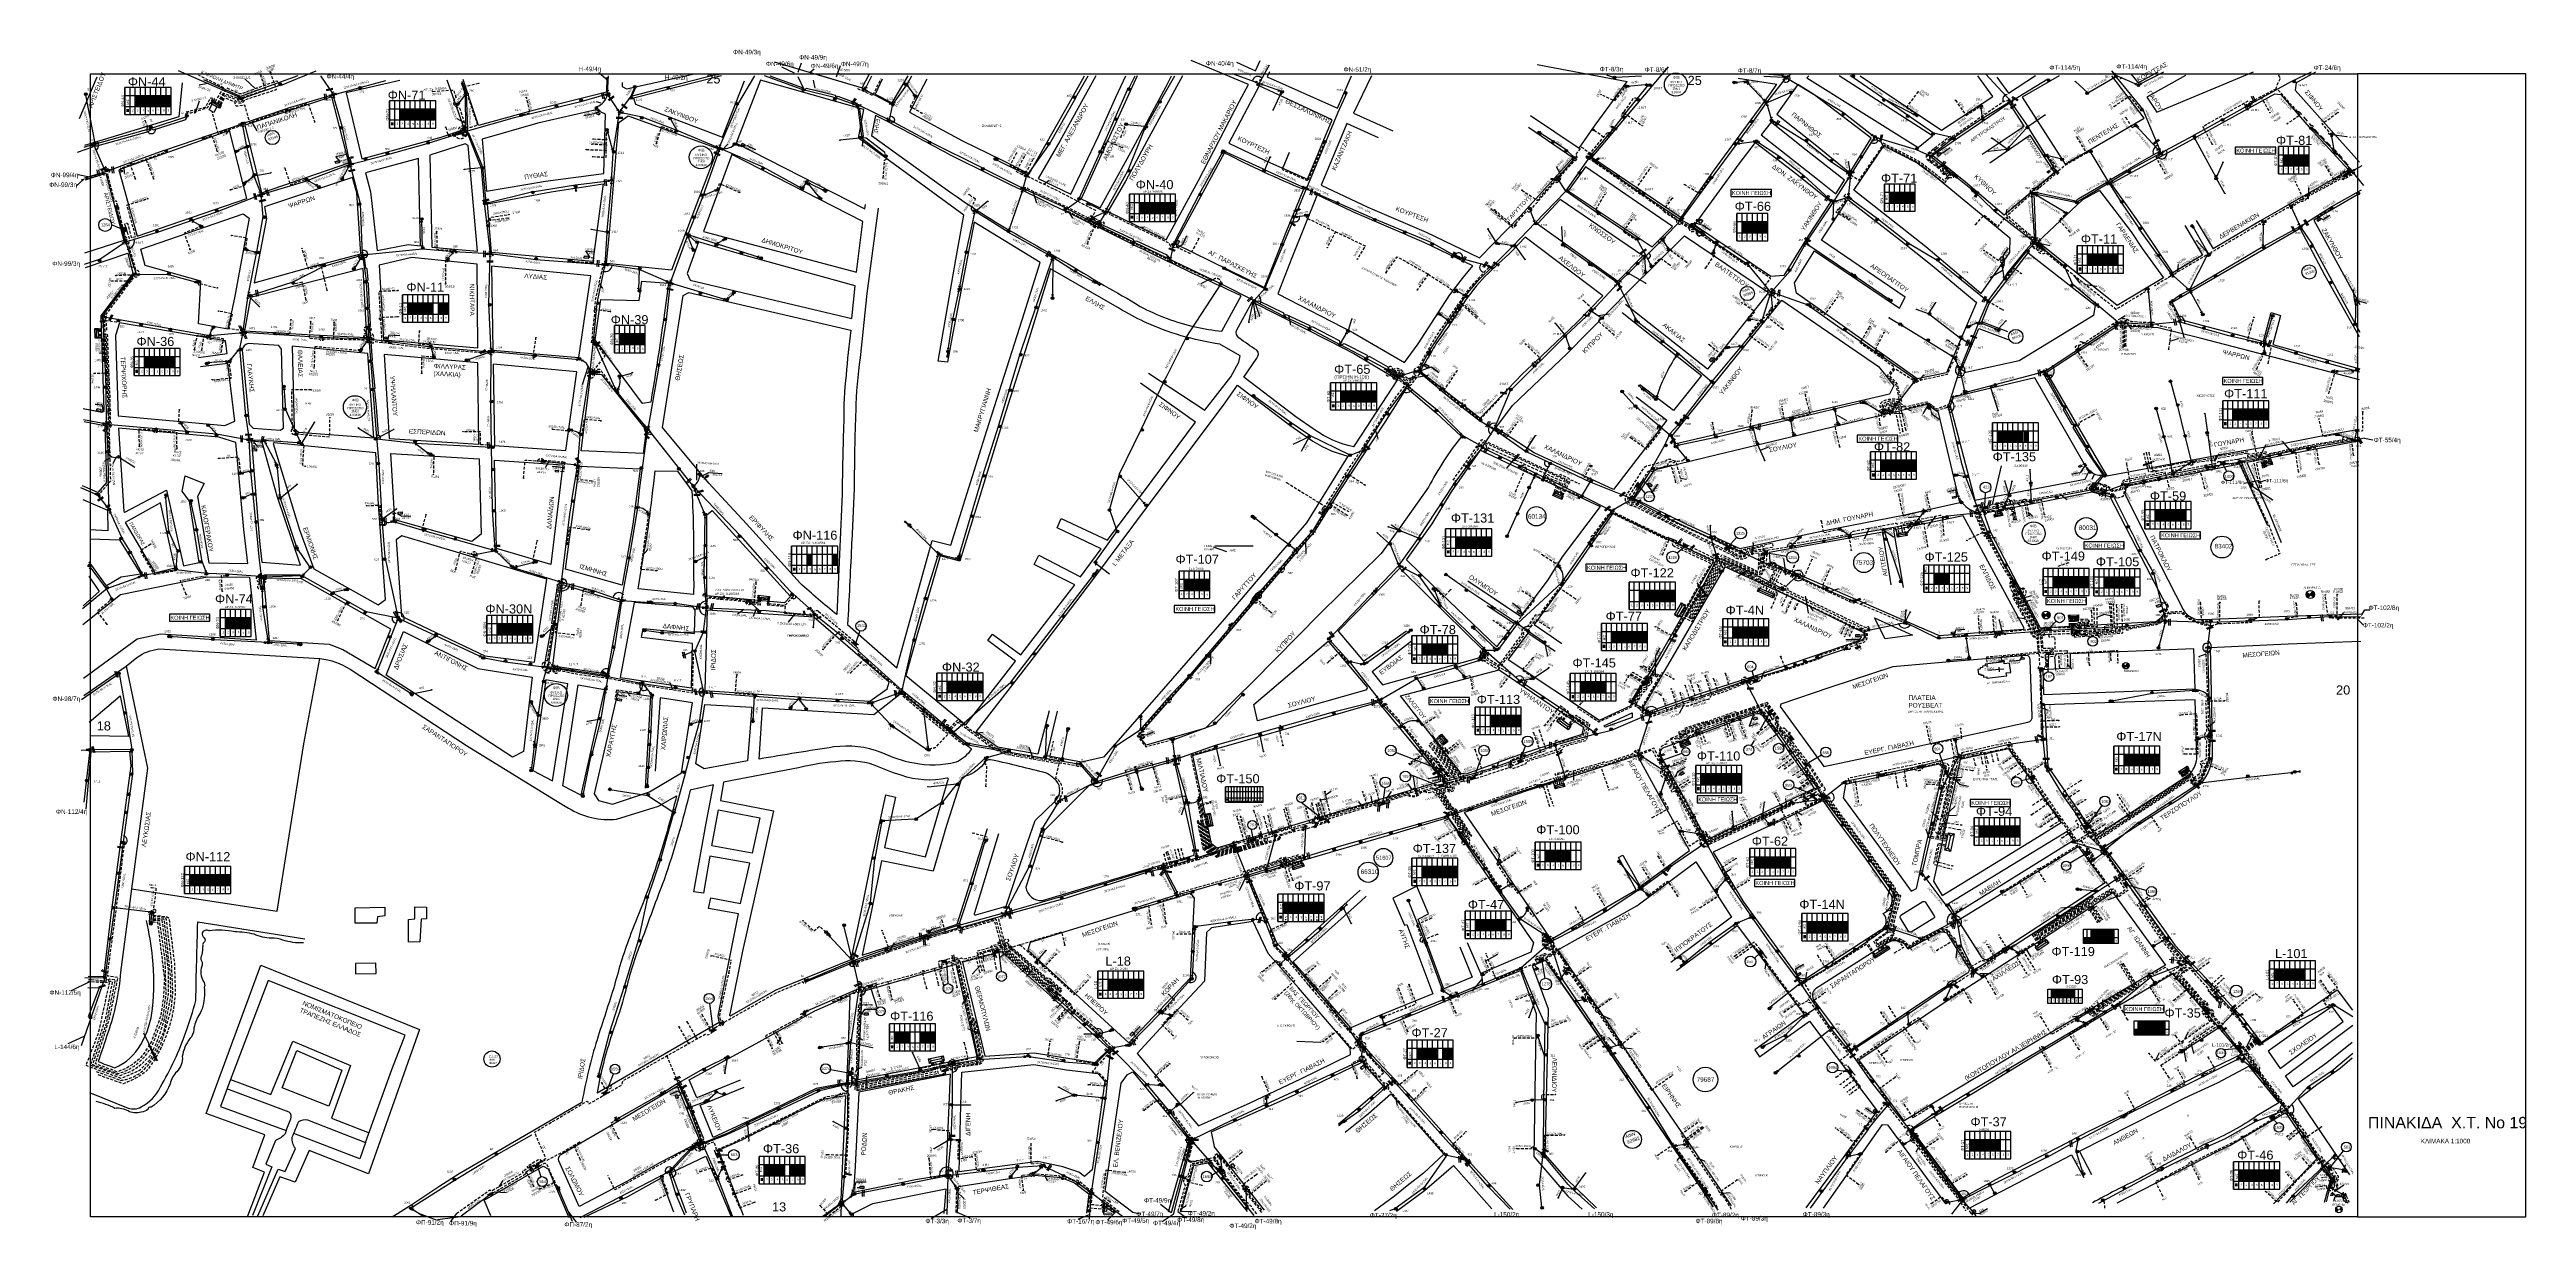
# Model space of a CAD drawing. Header units: millimetres. Extents: x 5010 to 7184, y -101 to 935.
import ezdxf
from ezdxf import colors
from ezdxf.entities.mleader import LeaderData, LeaderLine
from ezdxf.enums import TextEntityAlignment as Align
from ezdxf.math import Vec2, Vec3

# ---------------------------------------------------------------- set-up
doc = ezdxf.new("R2010")
doc.units = ezdxf.units.MM
doc.linetypes.add('DASHED', pattern=[19.05, 12.7, -6.35])
doc.linetypes.add('DASHEDX2', pattern=[38.1, 25.4, -12.7])
for name, color, linetype in [('Layer1', 7, 'Continuous'), ('Link Box 4 Διευθύνσεων', 7, 'Continuous'), ('Pillar OTE', 7, 'Continuous'), ('Άγνωστα', 7, 'Continuous'), ('Ασφαλειοκιβώτια Χ.Τ 6 αναχωρήσεων', 7, 'Continuous'), ('Ασφαλειοκιβώτια Χ.Τ 9 αναχωρήσεων', 7, 'Continuous'), ('Γέφυρες Εναερίου Δικτύου', 7, 'Continuous'), ('Γυμνά εναέρια ΧΤ (1Φ)   2x16AL', 7, 'Continuous'), ('Γυμνά εναέρια ΧΤ (2Φ)   3x50AL', 7, 'Continuous'), ('Γυμνά εναέρια ΧΤ (3Φ)   3x35+35CU', 7, 'Continuous'), ('Γυμνά εναέρια ΧΤ (3Φ)   3x50+35CU', 7, 'Continuous'), ('Γυμνά εναέρια ΧΤ (3Φ)   4x16AL', 7, 'Continuous'), ('Γυμνά εναέρια ΧΤ (3Φ)   4x16CU', 7, 'Continuous'), ('Γυμνά εναέρια ΧΤ (3Φ)   4x35AL', 7, 'Continuous'), ('Γυμνά εναέρια ΧΤ (3Φ)   4x35CU', 7, 'Continuous'), ('Γυμνά εναέρια ΧΤ (3Φ)   4x50AL', 7, 'Continuous'), ('Γυμνά εναέρια ΧΤ (3Φ)   4x50CU', 7, 'Continuous'), ('Γυμνά εναέρια ΧΤ και ΦΟΠ (1Φ)   2x16+16AL', 7, 'Continuous'), ('Γυμνά εναέρια ΧΤ και ΦΟΠ (1Φ)   2x16+16CU', 7, 'Continuous'), ('Γυμνά εναέρια ΧΤ και ΦΟΠ (3Φ)   4x16+16AL', 7, 'Continuous'), ('Γυμνά εναέρια ΧΤ και ΦΟΠ (3Φ)   4x16+16CU', 7, 'Continuous'), ('Γυμνά εναέρια ΧΤ και ΦΟΠ (3Φ)   4x50+16AL', 7, 'Continuous'), ('Εναέρια παροχή ΧΤ 4x16', 7, 'SYN_LINE'), ('Εναέρια παροχή ΧΤ 4x25', 7, 'SYN_LINE'), ('Επίτονοι', 7, 'Continuous'), ('Επιγραφές - Σχήματα', 7, 'Continuous'), ('Επιτοίχιο Κουτί', 7, 'Continuous'), ('Καλώδια ΧΤ   2x6AL', 7, 'DASHED'), ('Καλώδια ΧΤ   3x150+50AL', 7, 'DASHED'), ('Καλώδια ΧΤ   3x150+50ALXLPE', 7, 'DASHED'), ('Καλώδια ΧΤ   3x150+50CU', 7, 'DASHED'), ('Καλώδια ΧΤ   3x150+70AL', 7, 'DASHED'), ('Καλώδια ΧΤ   3x150AL+50CU', 7, 'DASHED'), ('Καλώδια ΧΤ   3x150AL+50XLPE', 7, 'DASHED'), ('Καλώδια ΧΤ   3x48+38+16.5', 7, 'DASHED'), ('Καλώδια ΧΤ   3x48+38CU', 7, 'DASHED'), ('Καλώδια ΧΤ   3x82+57+13-5', 7, 'Continuous'), ('Καλώδια ΧΤ   3x95+35CU', 7, 'DASHED'), ('Καλώδια ΧΤ   3x95+50CU', 7, 'DASHED'), ('Καλώδια ΧΤ   3x95AL+50CU', 7, 'DASHED'), ('Καλώδια ΧΤ   4x25CU', 7, 'DASHED'), ('Καλώδια ΧΤ   4X50+13', 7, 'Continuous'), ('Καλώδια ΧΤ   4x50AL', 7, 'DASHED'), ('Καλώδια ΧΤ   4x6CU', 7, 'DASHED'), ('Καλώδια ΧΤ 4Χ16 CU', 7, 'Continuous'), ('Μηχανική τομή', 7, 'Continuous'), ('Στύλος Ξύλινος', 7, 'Continuous'), ('Στύλος Ξύλινος @ 1', 7, 'Continuous'), ('Στύλος ΦΜ', 7, 'Continuous'), ('Στύλος ΦΜ @ 1', 7, 'Continuous'), ('Συνδέσεις', 7, 'Continuous'), ('Συνεστραμμένα ΧΤ   3x70+54.6+25AL', 7, 'SYN_LINE'), ('Συνεστραμμένα ΧΤ   4x120+25AL', 7, 'SYN_LINE'), ('Τομή', 7, 'Continuous'), ('Υποσταθμοί', 7, 'Continuous'), ('Υποσταθμός εναέριος 2 στύλων', 7, 'Continuous'), ('Υποσταθμός πόλεως', 7, 'Continuous'), ('Υπόβαθρο ΔΕΗ', 7, 'Continuous'), ('Υπόγεια Καλώδια Δικτύου ΧΤ   .04', 7, 'DASHED'), ('Υπόγεια Καλώδια Δικτύου ΧΤ   .075', 7, 'DASHED'), ('Υπόγεια Καλώδια Δικτύου ΧΤ   .10', 7, 'DASHED'), ('Υπόγεια Καλώδια Δικτύου ΧΤ   .15', 7, 'DASHED'), ('Υπόγεια καλώδια Παροχών ΧΤ   .0225', 7, 'DASHED'), ('Υπόγεια καλώδια Παροχών ΧΤ   4x50AL', 7, 'DASHED'), ('Υπόγεια καλώδια Παροχών ΧΤ   4x6', 7, 'DASHED')]:
    doc.layers.add(name, color=color, linetype=linetype)
doc.styles.add('ar', font='arial.ttf')
doc.styles.get("Standard").update_dxf_attribs({"font": 'arial.ttf'})
doc.linetypes.add('SYN_LINE', pattern='A,0.5,-0.0001,["/\\/\\/\\/",Standard,S=0.1,R=0,X=0,Y=-0.05],-0.25', length=0.7501)
doc.dimstyles.new('ISO-25', dxfattribs={"dimtxt": 2.5, "dimasz": 2.5, "dimexe": 1.25, "dimexo": 0.625, "dimtad": 1, "dimtxsty": 'Standard', "dimcen": 2.5, "dimaunit": 2, "dimazin": 0, "dimtfac": 1, "dimtmove": 0, "dimatfit": 3, "dimfxl": 1, "dimarcsym": 0})

# ---------------------------------------------------------------- blocks, each defined once
blk = doc.blocks.new('ΑΣΦΑΛΕΙΟΚΙΒΩΤΙΟ ΥΠΟΣΤΑΘΜΟΥ 9 ΑΝΑΧΩΡΗΣΕΩΝ')
at = {"layer": 'Ασφαλειοκιβώτια Χ.Τ 9 αναχωρήσεων', "ltscale": 40}
for p, q in [((-23.8, 40.4), (24, 40.4)), ((-23.8, 31.4), (24, 31.4)), ((-23.8, 22.4), (24, 22.4)), ((-23.8, 13.4), (24, 13.4)), ((-23.8, 4.4), (24, 4.4)), ((-9.7, 40.4), (-9.7, -40.6)), ((9.9, 40.4), (9.9, -40.6)), ((-23.8, -4.6), (24, -4.6)), ((-23.8, -13.6), (24, -13.6)), ((-23.8, -22.6), (24, -22.6)), ((-23.8, -31.6), (24, -31.6))]:
    blk.add_line(p, q, dxfattribs=at)
at = {"layer": 'Ασφαλειοκιβώτια Χ.Τ 9 αναχωρήσεων'}
blk.add_lwpolyline([(-23.8, -40.6), (24, -40.6), (24, 40.4), (-23.8, 40.4)], close=True, dxfattribs=at)
for s, p in [('5', (-18.6, 0.7)), ('1', (-18.2, 37.1)), ('3', (-18.1, 19.7)), ('2', (-18, 28.1)), ('4', (-17.9, 9.7)), ('6', (-18.4, -7.4)), ('7', (-18.3, -16.4)), ('8', (-18.2, -26.2)), ('9', (-18, -34.5))]:
    blk.add_text(s, height=3.6, rotation=270, dxfattribs=at).set_placement(p)
at = {"layer": 'Ασφαλειοκιβώτια Χ.Τ 9 αναχωρήσεων', "ltscale": 40}
for tag, height, p in [('ΟΝΟΜΑ', 5, (-0.2, 44.3)), ('ΚΕΙΜΕΝΟ 1', 2, (17.1, 35.6)), ('ΚΕΙΜΕΝΟ 2', 2, (17.1, 26.9)), ('ΚΕΙΜΕΝΟ 3', 2, (17.1, 17.7)), ('ΚΕΙΜΕΝΟ 4', 2, (17.1, 8.7)), ('ΚΕΙΜΕΝΟ 5', 2, (17.1, -0.1)), ('ΣΧ', 2, (-0.1, -42.6)), ('ΚΕΙΜΕΝΟ 6', 2, (17.1, -9.1)), ('ΚΕΙΜΕΝΟ 7', 2, (17.1, -18.1)), ('ΚΕΙΜΕΝΟ 8', 2, (17.1, -26.9)), ('ΚΕΙΜΕΝΟ 9', 2, (17.1, -36))]:
    blk.add_attdef(tag, text='', height=height, dxfattribs=at).set_placement(p, align=Align.MIDDLE_CENTER)
blk = doc.blocks.new('ΑΣΦΑΛΕΙΟΚΙΒΩΤΙΟ ΥΠΟΣΤΑΘΜΟΥ 6 ΑΝΑΧΩΡΗΣΕΩΝ')
at = {"layer": 'Ασφαλειοκιβώτια Χ.Τ 6 αναχωρήσεων', "ltscale": 40}
for p, q in [((-23.9, 27), (23.9, 27)), ((-23.9, 18), (23.9, 18)), ((-23.9, 9), (23.9, 9)), ((-23.9, 0), (23.9, 0)), ((-9.8, 27), (-9.8, -27)), ((9.8, 27), (9.8, -27)), ((-23.9, -9), (23.9, -9)), ((-23.9, -18), (23.9, -18))]:
    blk.add_line(p, q, dxfattribs=at)
at = {"layer": 'Ασφαλειοκιβώτια Χ.Τ 6 αναχωρήσεων'}
blk.add_lwpolyline([(-23.9, -27), (23.9, -27), (23.9, 27), (-23.9, 27)], close=True, dxfattribs=at)
for s, p in [('2', (-17.9, 14.7)), ('1', (-17.8, 23.5)), ('3', (-17.8, 6.1)), ('6', (-18.4, -21.5)), ('5', (-18, -12.4)), ('4', (-17.1, -3.8))]:
    blk.add_text(s, height=3.6, rotation=270, dxfattribs=at).set_placement(p)
at = {"layer": 'Ασφαλειοκιβώτια Χ.Τ 6 αναχωρήσεων', "ltscale": 40}
for tag, height, p in [('ΟΝΟΜΑ', 5, (-0.3, 31.7)), ('ΚΕΙΜΕΝΟ 1', 2, (17, 22.4)), ('ΚΕΙΜΕΝΟ 2', 2, (17, 13.7)), ('ΚΕΙΜΕΝΟ 3', 2, (17, 4.3)), ('ΣΧ', 2, (-0.2, -29.2)), ('ΚΕΙΜΕΝΟ 4', 2, (17, -4.7)), ('ΚΕΙΜΕΝΟ 5', 2, (17, -13.5)), ('ΚΕΙΜΕΝΟ 6', 2, (17, -22.4))]:
    blk.add_attdef(tag, text='', height=height, dxfattribs=at).set_placement(p, align=Align.MIDDLE_CENTER)
blk = doc.blocks.new('ΥΠΟΣΤΑΘΜΟΣ ΠΟΛΕΩΣ 8 ΑΝΑΧΩΡΗΣΕΩΝ')
at = {"layer": 'Υποσταθμός πόλεως', "linetype": 'Continuous', "ltscale": 40}
for p, q in [((-8.2, -2.8), (-8.2, -4)), ((-5.9, -2.8), (-5.9, -4)), ((-3.5, -2.8), (-3.5, -4)), ((-1.3, -2.8), (-1.3, -4)), ((1.2, -2.8), (1.2, -4)), ((3.6, -2.8), (3.6, -4)), ((6, -2.8), (6, -4)), ((8.2, -2.8), (8.2, -4))]:
    blk.add_line(p, q, dxfattribs=at)
blk.add_lwpolyline([(-8.6, 2.8), (8.6, 2.8), (8.6, -2.8), (-8.6, -2.8)], close=True, dxfattribs=at)
for points in [[(-5.8, 0), (-8.6, 2.8)], [(5.8, 0), (8.6, 2.8)], [(-8.6, -2.8), (-5.8, 0)], [(-5.8, 0), (5.8, 0)], [(8.6, -2.8), (5.8, 0)]]:
    blk.add_lwpolyline(points, dxfattribs=at)
at = {"layer": 'Υποσταθμός πόλεως', "linetype": 'SYN_LINE', "ltscale": 40, "flags": 1}
for tag, p in [('ΜΕΤΑΣΧΗΜΑΤΙΣΜΟΣ', (9.6, 1.4)), ('ΙΣΧΥΣ', (9.6, -1.4)), ('ΑΡΙΘΜΟΣ', (9.7, -4.1))]:
    blk.add_attdef(tag, p, '', height=1.8, dxfattribs=at)
blk = doc.blocks.new('LINK BOX 4 ΑΝΑΧΩΡΗΣΕΩΝ')
at = {"layer": 'Link Box 4 Διευθύνσεων', "ltscale": 40}
blk.add_hatch(color=256, dxfattribs=at).paths.add_polyline_path([(-3.5, 0), (-3.5, -4.7), (3.5, -4.7), (3.5, 0)])
for p, q in [((-3.5, 0), (-5.3, 0)), ((5.3, 0), (3.5, 0)), ((-3.5, -4.7), (-5.3, -4.7)), ((5.3, -4.7), (3.5, -4.7))]:
    blk.add_line(p, q, dxfattribs=at)
blk.add_lwpolyline([(-3.5, -4.7), (-3.5, 0), (3.5, 0), (3.5, -4.7)], close=True, dxfattribs=at)
blk = doc.blocks.new('ΥΠΟΣΤΑΘΜΟΣ ΠΟΛΕΩΣ 6 ΑΝΑΧΩΡΗΣΕΩΝ')
at = {"layer": 'Υποσταθμός πόλεως', "linetype": 'Continuous', "ltscale": 40}
for p, q in [((-8.2, -2.8), (-8.2, -4)), ((-5, -2.8), (-5, -4)), ((-1.7, -2.8), (-1.7, -4)), ((1.7, -2.8), (1.7, -4)), ((5.1, -2.8), (5.1, -4)), ((8.2, -2.8), (8.2, -4))]:
    blk.add_line(p, q, dxfattribs=at)
blk.add_lwpolyline([(-8.6, 2.8), (8.6, 2.8), (8.6, -2.8), (-8.6, -2.8)], close=True, dxfattribs=at)
for points in [[(-5.8, 0), (-8.6, 2.8)], [(5.8, 0), (8.6, 2.8)], [(-8.6, -2.8), (-5.8, 0)], [(-5.8, 0), (5.8, 0)], [(8.6, -2.8), (5.8, 0)]]:
    blk.add_lwpolyline(points, dxfattribs=at)
at = {"layer": 'Υποσταθμός πόλεως', "linetype": 'SYN_LINE', "ltscale": 40, "flags": 1}
for tag, p in [('ΜΕΤΑΣΧΗΜΑΤΙΣΜΟΣ', (9.6, 1.9)), ('ΙΣΧΥΣ', (9.6, -0.9)), ('ΑΡΙΘΜΟΣ', (9.7, -3.6))]:
    blk.add_attdef(tag, p, '', height=1.8, dxfattribs=at)
blk = doc.blocks.new('ΥΠΟΣΤΑΘΜΟΣ ΕΝΑΕΡΙΟΣ ΕΠΙ 2 ΣΤΥΛΩΝ')
at = {"layer": 'Υποσταθμός εναέριος 2 στύλων', "linetype": 'Continuous'}
for points in [[(-12, -2.1, 0.574793), (-8.5, -0.1, 0.268822), (-9.6, 2)], [(9.7, -2.1, 0.574793), (13.2, -0.1, 0.268822), (12, 1.9)]]:
    blk.add_hatch(color=256, dxfattribs=at).paths.add_polyline_path(points)
for p, q in [((-12, -2.1), (-9.6, 2)), ((9.7, -2.1), (12, 1.9))]:
    blk.add_line(p, q, dxfattribs=at)
for centre in [(-10.8, -0.1), (10.8, -0.1)]:
    blk.add_circle(centre, 2.36, dxfattribs=at)
at = {"layer": 'Υποσταθμός πόλεως', "linetype": 'Continuous', "ltscale": 40}
blk.add_lwpolyline([(-8.6, 2.8), (8.6, 2.8), (8.6, -2.8), (-8.6, -2.8)], close=True, dxfattribs=at)
for points in [[(-5.8, 0), (-8.6, 2.8)], [(-8.6, -2.8), (-5.8, 0)], [(-5.8, 0), (5.8, 0)], [(5.8, 0), (8.6, 2.8)], [(8.6, -2.8), (5.8, 0)]]:
    blk.add_lwpolyline(points, dxfattribs=at)
at = {"layer": 'Υποσταθμός εναέριος 2 στύλων', "ltscale": 40, "flags": 1}
for tag, p in [('ΜΕΤΑΣΧΗΜΑΤΙΣΜΟΣ', (14.1, 2.5)), ('ΙΣΧΥΣ', (14.1, -0.3)), ('ΑΡΙΘΜΟΣ', (14.2, -3))]:
    blk.add_attdef(tag, p, '', height=1.8, dxfattribs=at)
blk = doc.blocks.new('ΥΠΑΡΧΩΝ ΤΣΙΜΕΝΤΕΝΙΟΣ ΣΤΥΛΟΣ')
at = {"layer": 'Στύλος ΦΜ'}
blk.add_hatch(color=256, dxfattribs=at).paths.add_polyline_path([(-1.3, -2.3, 0.574793), (2.6, 0, 0.268822), (1.3, 2.3)])
blk.add_line((-1.3, -2.3), (1.3, 2.3), dxfattribs=at)
blk.add_circle((0, 0), 2.62, dxfattribs=at)
at = {"layer": 'Στύλος ΦΜ', "flags": 4}
for tag, p in [('ΤΥΠΟΣ', (-4.9, 3)), ('ΑΡΙΘΜΟΣ', (-4.7, 8.1))]:
    blk.add_attdef(tag, p, '', height=4, dxfattribs=at)
blk = doc.blocks.new('ΥΠΑΡΧΩΝ ΞΥΛΙΝΟΣ ΣΤΥΛΟΣ')
at = {"layer": 'Στύλος Ξύλινος'}
h = blk.add_hatch(color=7, dxfattribs=at)
h.paths.add_polyline_path([(-2.6, 0, 0.270008), (-1.3, -2.3), (1.3, 2.3, 0.576266)])
h.paths.add_polyline_path([(-1.3, -2.3, 0.574793), (2.6, 0, 0.268822), (1.3, 2.3)])
at = {"layer": 'Στύλος Ξύλινος', "color": 7}
blk.add_line((-1.3, -2.3), (1.3, 2.3), dxfattribs=at)
blk.add_circle((0, 0), 2.62, dxfattribs=at)
at = {"layer": 'Στύλος Ξύλινος', "flags": 4}
for tag, p in [('ΑΡΙΘΜΟΣ', (-4.9, 8.6)), ('ΤΥΠΟΣ', (-4.8, 3.4))]:
    blk.add_attdef(tag, p, '', height=4, dxfattribs=at)
blk = doc.blocks.new('ΤΟΜΗ')
at = {"layer": 'Τομή', "ltscale": 40}
for p, q in [((-5.7, 0), (5.7, 0)), ((5.7, -2.3), (-5.7, -2.3))]:
    blk.add_line(p, q, dxfattribs=at)
blk = doc.blocks.new('ΕΠΙΤΟΝΟΣ')
at = {"layer": 'Επίτονοι', "lineweight": 40, "ltscale": 40}
blk.add_hatch(color=256, dxfattribs=at).paths.add_polyline_path([(-1.1, 6.5), (0, 9.1), (1.1, 6.5)])
for p, q in [((-1.1, 6.5), (0, 9.1)), ((1.1, 6.5), (-1.1, 6.5)), ((-1.1, 6.5), (0, 6.5)), ((0, 9.1), (1.1, 6.5)), ((0, 6.5), (0, 0))]:
    blk.add_line(p, q, dxfattribs=at)
blk = doc.blocks.new('ΕΠΙΤΟΙΧΙΟ ΚΟΥΤΙ')
at = {"layer": 'Επιτοίχιο Κουτί', "ltscale": 40}
blk.add_lwpolyline([(-2.1, 1.4), (1.9, 1.4), (1.9, -1.4), (-2.1, -1.4)], close=True, dxfattribs=at)
blk = doc.blocks.new('A$C5AA57CB1')
at = {"layer": 'Στύλος Ξύλινος @ 1', "ltscale": 40, "xscale": 0.4499999999998181, "yscale": 0.4499999999998181, "zscale": 0.4499999999998181}
blk.add_blockref('ΥΠΑΡΧΩΝ ΞΥΛΙΝΟΣ ΣΤΥΛΟΣ', (1.2, 1.2), dxfattribs=at)
blk = doc.blocks.new('A$C32700E79')
at = {"layer": 'Στύλος Ξύλινος @ 1', "ltscale": 40, "xscale": 0.4499999999998181, "yscale": 0.4499999999998181, "zscale": 0.4499999999998181}
blk.add_blockref('ΥΠΑΡΧΩΝ ΞΥΛΙΝΟΣ ΣΤΥΛΟΣ', (1.2, 1.2), dxfattribs=at)
blk = doc.blocks.new('ΥΠΟΣΤΑΘΜΟΣ ΠΟΛΕΩΣ')
at = {"layer": 'Υποσταθμός πόλεως', "linetype": 'Continuous', "ltscale": 40}
blk.add_lwpolyline([(-8.6, 2.8), (8.6, 2.8), (8.6, -2.8), (-8.6, -2.8)], close=True, dxfattribs=at)
for points in [[(-5.8, 0), (-8.6, 2.8)], [(5.8, 0), (8.6, 2.8)], [(-8.6, -2.8), (-5.8, 0)], [(-5.8, 0), (5.8, 0)], [(8.6, -2.8), (5.8, 0)]]:
    blk.add_lwpolyline(points, dxfattribs=at)
at = {"layer": 'Υποσταθμός πόλεως', "linetype": 'SYN_LINE', "ltscale": 40, "flags": 1}
for tag, p in [('ΜΕΤΑΣΧΗΜΑΤΙΣΜΟΣ', (10.6, 2.4)), ('ΙΣΧΥΣ', (10.6, -0.4)), ('ΑΡΙΘΜΟΣ', (10.7, -3.1))]:
    blk.add_attdef(tag, p, '', height=1.8, dxfattribs=at)
blk = doc.blocks.new('A$C6EAE3795')
at = {"layer": 'Στύλος Ξύλινος @ 1', "ltscale": 40, "xscale": 0.4499999999998181, "yscale": 0.4499999999998181, "zscale": 0.4499999999998181}
blk.add_blockref('ΥΠΑΡΧΩΝ ΞΥΛΙΝΟΣ ΣΤΥΛΟΣ', (1.2, 1.2), dxfattribs=at)
blk = doc.blocks.new('A$C648734A0')
at = {"layer": 'Στύλος Ξύλινος @ 1', "ltscale": 40, "xscale": 0.4499999999998181, "yscale": 0.4499999999998181, "zscale": 0.4499999999998181}
blk.add_blockref('ΥΠΑΡΧΩΝ ΞΥΛΙΝΟΣ ΣΤΥΛΟΣ', (1.2, 1.2), dxfattribs=at)
blk = doc.blocks.new('_ΣΥΝΔΕΣΗ')
at = {"layer": 'Συνδέσεις', "linetype": 'SYN_LINE', "ltscale": 40}
blk.add_hatch(color=256, dxfattribs=at).paths.add_polyline_path([(0.5, 0, 1), (-0.5, 0, 1)])
at = {"layer": 'Συνδέσεις'}
blk.add_circle((0, 0), 0.5, dxfattribs=at)
blk = doc.blocks.new('ΜΗΧΑΝΙΚΗ ΤΟΜΗ')
at = {"layer": 'Μηχανική τομή', "ltscale": 40}
for p, q in [((-1.9, 0.8), (1.9, 0.8)), ((1.9, 0), (-1.9, 0))]:
    blk.add_line(p, q, dxfattribs=at)
blk = doc.blocks.new('A$C3A1033B9')
at = {"layer": 'Στύλος Ξύλινος @ 1', "ltscale": 40, "xscale": 0.4499999999998181, "yscale": 0.4499999999998181, "zscale": 0.4499999999998181}
blk.add_blockref('ΥΠΑΡΧΩΝ ΞΥΛΙΝΟΣ ΣΤΥΛΟΣ', (1.2, 1.2), dxfattribs=at)
blk = doc.blocks.new('υποσταθμος σε κλειστο χωρο')
at = {"layer": 'Υποσταθμοί', "ltscale": 40}
blk.add_hatch(color=256, dxfattribs=at).paths.add_polyline_path([(-9.5, -3.1), (9.5, -3.1), (9.5, 3.1)])
blk.add_lwpolyline([(-9.5, -3.1), (-9.5, 3.1), (9.5, 3.1), (9.5, -3.1)], close=True, dxfattribs=at)
blk.add_lwpolyline([(-9.5, -3.1), (9.5, 3.1)], dxfattribs=at)
blk = doc.blocks.new('ΥΠΑΡΧΩΝ ΥΠΟΣΤΑΘΜΟΣ ΣΕ ΚΛΕΙΣΤΟ ΧΩΡΟ')
at = {"layer": 'Υποσταθμοί'}
blk.add_blockref('υποσταθμος σε κλειστο χωρο', (0, 0), dxfattribs=at)
at = {"layer": 'Υποσταθμοί', "linetype": 'SYN_LINE', "ltscale": 40, "flags": 1}
for tag, p in [('ΜΕΤΑΣΧΗΜΑΤΙΣΜΟΣ', (10.7, 2.2)), ('ΙΣΧΥΣ', (10.6, -0.9)), ('ΑΡΙΘΜΟΣ', (10.8, -3.9))]:
    blk.add_attdef(tag, p, '', height=2, dxfattribs=at)
blk = doc.blocks.new('A$C3D507895')
at = {"layer": 'Υποσταθμοί', "xscale": 0.2250000000000227, "yscale": 0.2250000000000227, "zscale": 0.2250000000000227}
blk.add_blockref('ΥΠΑΡΧΩΝ ΥΠΟΣΤΑΘΜΟΣ ΣΕ ΚΛΕΙΣΤΟ ΧΩΡΟ', (2.1, 0.7), dxfattribs=at)
blk = doc.blocks.new('LINK BOX 4 ΑΝΑΧΩΡΗΣΕΩΝ_')
at = {"layer": 'Link Box 4 Διευθύνσεων', "ltscale": 40}
for points in [[(-5.3, -0.3, 1), (-5.3, 0.3, 1)], [(-3.5, 0), (-3.5, -4.7), (3.5, -4.7), (3.5, 0)], [(5.3, -0.3, 1), (5.3, 0.3, 1)], [(-5.3, -4.9, 1), (-5.3, -4.4, 1)], [(5.3, -4.9, 1), (5.3, -4.4, 1)]]:
    blk.add_hatch(color=256, dxfattribs=at).paths.add_polyline_path(points)
for p, q in [((-3.5, 0), (-5.3, 0)), ((5.3, 0), (3.5, 0)), ((-3.5, -4.7), (-5.3, -4.7)), ((5.3, -4.7), (3.5, -4.7))]:
    blk.add_line(p, q, dxfattribs=at)
blk.add_lwpolyline([(-3.5, -4.7), (-3.5, 0), (3.5, 0), (3.5, -4.7)], close=True, dxfattribs=at)
for centre in [(-5.3, 0), (5.3, 0), (-5.3, -4.7), (5.3, -4.7)]:
    blk.add_circle(centre, 0.252, dxfattribs=at)
blk = doc.blocks.new('TSONTA XT1')
at = {"ltscale": 40}
h = blk.add_hatch(color=256, dxfattribs=at)
h.dxf.hatch_style = 1
h.paths.add_polyline_path([(596, 2487.7), (597.1, 2488.8), (596, 2489.9), (594.9, 2488.8)])
blk.add_lwpolyline([(594.9, 2488.8), (596, 2489.9), (597.1, 2488.8), (596, 2487.7)], close=True, dxfattribs=at)
blk = doc.blocks.new('ΥΠΟΣΤΑΘΜΟΣ ΠΟΛΕΩΣ 9 ΑΝΑΧΩΡΗΣΕΩΝ')
at = {"layer": 'Υποσταθμός πόλεως', "ltscale": 40}
for p, q in [((-9.6, -2.8), (-9.6, -4)), ((-7.1, -2.8), (-7.1, -4)), ((-4.8, -2.8), (-4.8, -4)), ((-2.4, -2.8), (-2.4, -4)), ((0.1, -2.8), (0.1, -4)), ((2.5, -2.8), (2.5, -4)), ((5, -2.8), (5, -4)), ((7.5, -2.8), (7.5, -4)), ((9.6, -2.8), (9.6, -4))]:
    blk.add_line(p, q, dxfattribs=at)
blk.add_lwpolyline([(-10, 2.8), (10, 2.8), (10, -2.8), (-10, -2.8)], close=True, dxfattribs=at)
for points in [[(-7.2, 0), (-10, 2.8)], [(-10, -2.8), (-7.2, 0)], [(-7.2, 0), (7.2, 0)], [(7.2, 0), (10, 2.8)], [(10, -2.8), (7.2, 0)]]:
    blk.add_lwpolyline(points, dxfattribs=at)
at = {"layer": 'Υποσταθμός πόλεως', "linetype": 'SYN_LINE', "ltscale": 40, "flags": 1}
for tag, p in [('ΜΕΤΑΣΧΗΜΑΤΙΣΜΟΣ', (10.8, 1.7)), ('ΙΣΧΥΣ', (10.8, -1.1)), ('ΑΡΙΘΜΟΣ', (10.9, -3.8))]:
    blk.add_attdef(tag, p, '', height=1.8, dxfattribs=at)
blk = doc.blocks.new('PILLAR ΟΤΕ')
at = {"layer": 'Pillar OTE', "ltscale": 40}
blk.add_lwpolyline([(-3.3, 2), (3.4, 2), (3.4, -2), (-3.3, -2)], close=True, dxfattribs=at)
at = {"layer": 'Pillar OTE', "insert": (-1.8, 0.7), "char_height": 1.357, "width": 109.961, "attachment_point": 1}
blk.add_mtext('{\\fArial|b1|i0|c161|p34;OTE}', dxfattribs=at)
blk = doc.blocks.new('ΥΠΟΣΤΑΘΜΟΣ ΠΟΛΕΩΣ 13 ΑΝΑΧΩΡΗΣΕΩΝ')
at = {"layer": 'Υποσταθμός πόλεως', "ltscale": 40}
for p, q in [((-11.1, -2.8), (-11.1, -4)), ((-9.5, -2.8), (-9.5, -4)), ((-7.8, -2.8), (-7.8, -4)), ((-6, -2.8), (-6, -4)), ((-4.1, -2.8), (-4.1, -4)), ((-2.3, -2.8), (-2.3, -4)), ((-0.4, -2.8), (-0.4, -4)), ((1.5, -2.8), (1.5, -4)), ((3.4, -2.8), (3.4, -4)), ((5.4, -2.8), (5.4, -4)), ((7.3, -2.8), (7.3, -4)), ((9.3, -2.8), (9.3, -4)), ((11.1, -2.8), (11.1, -4))]:
    blk.add_line(p, q, dxfattribs=at)
blk.add_lwpolyline([(-11.4, 2.8), (11.4, 2.8), (11.4, -2.8), (-11.4, -2.8)], close=True, dxfattribs=at)
for points in [[(-8.6, 0), (-11.4, 2.8)], [(-11.4, -2.8), (-8.6, 0)], [(-8.6, 0), (8.6, 0)], [(8.6, 0), (11.4, 2.8)], [(11.4, -2.8), (8.6, 0)]]:
    blk.add_lwpolyline(points, dxfattribs=at)
at = {"layer": 'Υποσταθμός πόλεως', "linetype": 'SYN_LINE', "ltscale": 40, "flags": 1}
for tag, p in [('ΜΕΤΑΣΧΗΜΑΤΙΣΜΟΣ', (12.2, 1.7)), ('ΙΣΧΥΣ', (12.2, -1.1)), ('ΑΡΙΘΜΟΣ', (12.3, -3.8))]:
    blk.add_attdef(tag, p, '', height=1.8, dxfattribs=at)
blk = doc.blocks.new('PINAKAKI13ORIZ')
at = {"layer": 'Ασφαλειοκιβώτια Χ.Τ 9 αναχωρήσεων', "ltscale": 40}
for p, q in [((1638.1, 65.2), (1638.1, 77.2)), ((1638.1, 73.6), (1658.4, 73.6)), ((1638.1, 68.7), (1658.4, 68.7)), ((1640.4, 65.2), (1640.4, 77.2)), ((1642.6, 65.2), (1642.6, 77.2)), ((1644.9, 65.2), (1644.9, 77.2)), ((1647.1, 65.2), (1647.1, 77.2)), ((1647.1, 73.6), (1667.4, 73.6)), ((1647.1, 68.7), (1667.4, 68.7)), ((1649.4, 65.2), (1649.4, 77.2)), ((1651.6, 65.2), (1651.6, 77.2)), ((1653.9, 65.2), (1653.9, 77.2)), ((1656.1, 65.2), (1656.1, 77.2)), ((1660.6, 65.2), (1660.6, 77.2)), ((1662.9, 65.2), (1662.9, 77.2)), ((1665.1, 65.2), (1665.1, 77.2))]:
    blk.add_line(p, q, dxfattribs=at)
at = {"layer": 'Ασφαλειοκιβώτια Χ.Τ 9 αναχωρήσεων'}
for points in [[(1649.4, 77.2), (1638.1, 77.2), (1638.1, 65.2), (1649.4, 65.2)], [(1658.4, 65.2), (1658.4, 77.2), (1649.4, 77.2)], [(1649.4, 65.2), (1658.4, 65.2)], [(1667.4, 65.2), (1667.4, 77.2), (1658.4, 77.2)], [(1658.4, 65.2), (1667.4, 65.2)]]:
    blk.add_lwpolyline(points, dxfattribs=at)
for s, p in [('1', (1638.9, 66.5)), ('2', (1641.1, 66.5)), ('3', (1643.3, 66.5)), ('4', (1645.6, 66.5)), ('5', (1647.8, 66.5)), ('6', (1650.1, 66.5)), ('7', (1652.2, 66.5)), ('8', (1654.6, 66.5)), ('9', (1656.8, 66.5)), ('10', (1659.1, 66.5)), ('11', (1661.2, 66.5)), ('12', (1663.6, 66.5)), ('13', (1665.8, 66.5))]:
    blk.add_text(s, height=0.9, dxfattribs=at).set_placement(p)
blk = doc.blocks.new('τομή_')
at = {"layer": 'Επιγραφές - Σχήματα'}
for p, q in [((-1.3, -0.2), (0.1, 0.7)), ((-1.1, -0.5), (0.3, 0.5)), ((-0.7, 0.6), (-0.3, -0.4))]:
    blk.add_line(p, q, dxfattribs=at)

msp = doc.modelspace()

# ---------------------------------------------------------------- hatches: boundary and pattern name
at = {"linetype": 'Continuous', "ltscale": 0.05}
h = msp.add_hatch(color=27, dxfattribs=at)
h.dxf.hatch_style = 1
h.paths.add_polyline_path([(6805.5, 457.8), (6807.8, 457.8), (6807.8, 460.5), (6805.5, 460.5)])
at = {"layer": 'Pillar OTE', "ltscale": 40}
h = msp.add_hatch(color=256, dxfattribs=at)
h.dxf.hatch_style = 1
h.paths.add_polyline_path([(6725.1, 748), (6724.9, 748.3), (6724.7, 748)])
h = msp.add_hatch(color=256, dxfattribs=at)
h.dxf.hatch_style = 1
h.paths.add_polyline_path([(6407.8, 556.4), (6408.4, 556.4), (6408.1, 556.8)])
h = msp.add_hatch(color=256, dxfattribs=at)
h.dxf.hatch_style = 1
h.paths.add_polyline_path([(6598.6, 426), (6598.7, 426.7), (6598.1, 426.3)])
h = msp.add_hatch(color=256, dxfattribs=at)
h.dxf.hatch_style = 1
h.paths.add_polyline_path([(6861.2, 432), (6860.8, 432.4), (6860.8, 431.8)])
h = msp.add_hatch(color=256, dxfattribs=at)
h.dxf.hatch_style = 1
h.paths.add_polyline_path([(5783.3, 155.4), (5782.9, 155.9), (5782.8, 155.3)])
h = msp.add_hatch(color=256, dxfattribs=at)
h.dxf.hatch_style = 1
h.paths.add_polyline_path([(6553, 117.7), (6552.5, 118), (6552.6, 117.5)])
h = msp.add_hatch(color=256, dxfattribs=at)
h.dxf.hatch_style = 1
h.paths.add_polyline_path([(5567.9, 19.4), (5567.5, 19), (5568.1, 19)])
h = msp.add_hatch(color=256, dxfattribs=at)
h.dxf.hatch_style = 1
h.paths.add_polyline_path([(5996.4, 0.6), (5996.7, 1), (5996.1, 0.9)])
h = msp.add_hatch(color=256, dxfattribs=at)
h.dxf.hatch_style = 1
h.paths.add_polyline_path([(6615.7, 2.6), (6614.9, 2.8), (6615.3, 2.1)])
h = msp.add_hatch(color=256, dxfattribs=at)
h.dxf.hatch_style = 1
h.paths.add_polyline_path([(6033.2, -41.3), (6033.5, -40.8), (6032.9, -40.9)])
h = msp.add_hatch(color=256, dxfattribs=at)
h.dxf.hatch_style = 1
h.paths.add_polyline_path([(6029.6, -44.4), (6029.9, -43.9), (6029.3, -44)])
h = msp.add_hatch(color=256, dxfattribs=at)
h.dxf.hatch_style = 1
h.paths.add_polyline_path([(6041.4, -53.4), (6041.6, -52.9), (6041.1, -53)])
h = msp.add_hatch(color=256, dxfattribs=at)
h.dxf.hatch_style = 1
h.paths.add_polyline_path([(5938.2, -80.2), (5938, -80.7), (5938.5, -80.4)])
h = msp.add_hatch(color=256, dxfattribs=at)
h.dxf.hatch_style = 1
h.paths.add_polyline_path([(6063.4, -69.1), (6063.1, -69.6), (6063.6, -69.5)])
at = {"layer": 'Ασφαλειοκιβώτια Χ.Τ 6 αναχωρήσεων'}
for color, points in [(2, [(6970.7, 842.9), (6970.7, 833.1), (6975.2, 833.1), (6975.2, 842.9)]), (5, [(6975.2, 842.9), (6975.2, 833.1), (6979.7, 833.1), (6979.7, 842.9)]), (173, [(6979.7, 842.9), (6979.7, 833.1), (6984.2, 833.1), (6984.2, 842.9)]), (6, [(6984.2, 842.9), (6984.2, 833.1), (6988.7, 833.1), (6988.7, 842.9)]), (30, [(6988.7, 842.9), (6988.7, 833.1), (6993.2, 833.1), (6993.2, 842.9)]), (2, [(6624.9, 810.1), (6624.9, 800.3), (6629.4, 800.3), (6629.4, 810.1)]), (1, [(6629.4, 810.1), (6629.4, 800.3), (6633.9, 800.3), (6633.9, 810.1)]), (173, [(6633.9, 810.1), (6633.9, 800.3), (6638.4, 800.3), (6638.4, 810.1)]), (6, [(6638.4, 810.1), (6638.4, 800.3), (6642.9, 800.3), (6642.9, 810.1)]), (85, [(6642.9, 810.1), (6642.9, 800.3), (6647.4, 800.3), (6647.4, 810.1)]), (173, [(6495.5, 784.2), (6495.5, 774.4), (6500, 774.4), (6500, 784.2)]), (30, [(6500, 784.2), (6500, 774.4), (6504.5, 774.4), (6504.5, 784.2)]), (151, [(6504.5, 784.2), (6504.5, 774.4), (6509, 774.4), (6509, 784.2)]), (85, [(6509, 784.2), (6509, 774.4), (6513.5, 774.4), (6513.5, 784.2)]), (27, [(6513.5, 784.2), (6513.5, 774.4), (6518, 774.4), (6518, 784.2)]), (85, [(5324.3, 712.8), (5324.3, 702.9), (5328.8, 702.9), (5328.8, 712.8)]), (27, [(5328.8, 712.8), (5328.8, 702.9), (5333.3, 702.9), (5333.3, 712.8)]), (2, [(5333.3, 712.8), (5333.3, 702.9), (5337.8, 702.9), (5337.8, 712.8)]), (30, [(5337.8, 712.8), (5337.8, 702.9), (5342.3, 702.9), (5342.3, 712.8)]), (6, [(5342.3, 712.8), (5342.3, 702.9), (5346.8, 702.9), (5346.8, 712.8)]), (85, [(5510.3, 685.9), (5510.3, 676.1), (5514.8, 676.1), (5514.8, 685.9)]), (2, [(5514.8, 685.9), (5514.8, 676.1), (5519.3, 676.1), (5519.3, 685.9)]), (1, [(5519.3, 685.9), (5519.3, 676.1), (5523.8, 676.1), (5523.8, 685.9)]), (151, [(5523.8, 685.9), (5523.8, 676.1), (5528.3, 676.1), (5528.3, 685.9)]), (30, [(5528.3, 685.9), (5528.3, 676.1), (5532.8, 676.1), (5532.8, 685.9)]), (173, [(5164.3, 436.6), (5164.3, 426.8), (5168.8, 426.8), (5168.8, 436.6)]), (151, [(5168.8, 436.6), (5168.8, 426.8), (5173.3, 426.8), (5173.3, 436.6)]), (1, [(5173.3, 436.6), (5173.3, 426.8), (5177.8, 426.8), (5177.8, 436.6)]), (2, [(5177.8, 436.6), (5177.8, 426.8), (5182.3, 426.8), (5182.3, 436.6)]), (85, [(5182.3, 436.6), (5182.3, 426.8), (5186.8, 426.8), (5186.8, 436.6)])]:
    msp.add_hatch(color=color, dxfattribs=at).paths.add_polyline_path(points)
at = {"layer": 'Ασφαλειοκιβώτια Χ.Τ 6 αναχωρήσεων', "lineweight": 30}
for color, points in [(2, [(6005.8, 470.1), (6005.8, 460.3), (6010.3, 460.3), (6010.3, 470.1)]), (27, [(6010.3, 470.1), (6010.3, 460.3), (6014.8, 460.3), (6014.8, 470.1)]), (85, [(6014.8, 470.1), (6014.8, 460.3), (6019.3, 460.3), (6019.3, 470.1)]), (6, [(6019.3, 470.1), (6019.3, 460.3), (6023.8, 460.3), (6023.8, 470.1)]), (133, [(6023.8, 470.1), (6023.8, 460.3), (6028.3, 460.3), (6028.3, 470.1)])]:
    msp.add_hatch(color=color, dxfattribs=at).paths.add_polyline_path(points)
at = {"layer": 'Ασφαλειοκιβώτια Χ.Τ 9 αναχωρήσεων'}
for color, points in [(151, [(5085.3, 894.9), (5085.3, 885.1), (5089.8, 885.1), (5089.8, 894.9)]), (173, [(5089.8, 894.9), (5089.8, 885.1), (5094.3, 885.1), (5094.3, 894.9)]), (62, [(5094.3, 894.9), (5094.3, 885.1), (5098.8, 885.1), (5098.8, 894.9)]), (27, [(5098.8, 894.9), (5098.8, 885.1), (5103.3, 885.1), (5103.3, 894.9)]), (6, [(5103.3, 894.9), (5103.3, 885.1), (5107.8, 885.1), (5107.8, 894.9)]), (30, [(5107.8, 894.9), (5107.8, 885.1), (5112.3, 885.1), (5112.3, 894.9)]), (2, [(5112.3, 894.9), (5112.3, 885.1), (5116.8, 885.1), (5116.8, 894.9)]), (1, [(5077.5, 880.4), (5079.8, 880.4), (5079.8, 883.1), (5077.5, 883.1)]), (173, [(5309.7, 868.6), (5312, 868.6), (5312, 871.3), (5309.7, 871.3)]), (151, [(5317.5, 883.1), (5317.5, 873.3), (5322, 873.3), (5322, 883.1)]), (27, [(5322, 883.1), (5322, 873.3), (5326.5, 873.3), (5326.5, 883.1)]), (1, [(5326.5, 883.1), (5326.5, 873.3), (5331, 873.3), (5331, 883.1)]), (85, [(5331, 883.1), (5331, 873.3), (5335.5, 873.3), (5335.5, 883.1)]), (30, [(5335.5, 883.1), (5335.5, 873.3), (5340, 873.3), (5340, 883.1)]), (2, [(5340, 883.1), (5340, 873.3), (5344.5, 873.3), (5344.5, 883.1)]), (62, [(5344.5, 883.1), (5344.5, 873.3), (5349, 873.3), (5349, 883.1)]), (6, [(5958.9, 786.6), (5961.2, 786.6), (5961.2, 789.3), (5958.9, 789.3)]), (2, [(5966.7, 801.1), (5966.7, 791.3), (5971.2, 791.3), (5971.2, 801.1)]), (5, [(5971.2, 801.1), (5971.2, 791.3), (5975.7, 791.3), (5975.7, 801.1)]), (30, [(5975.7, 801.1), (5975.7, 791.3), (5980.2, 791.3), (5980.2, 801.1)]), (27, [(5980.2, 801.1), (5980.2, 791.3), (5984.7, 791.3), (5984.7, 801.1)]), (151, [(5984.7, 801.1), (5984.7, 791.3), (5989.2, 791.3), (5989.2, 801.1)]), (133, [(5989.2, 801.1), (5989.2, 791.3), (5993.7, 791.3), (5993.7, 801.1)]), (85, [(5993.7, 801.1), (5993.7, 791.3), (5998.2, 791.3), (5998.2, 801.1)]), (133, [(6790.9, 741.2), (6793.2, 741.2), (6793.2, 743.9), (6790.9, 743.9)]), (30, [(6798.7, 755.7), (6798.7, 745.9), (6803.2, 745.9), (6803.2, 755.7)]), (85, [(6803.2, 755.7), (6803.2, 745.9), (6807.7, 745.9), (6807.7, 755.7)]), (27, [(6807.7, 755.7), (6807.7, 745.9), (6812.2, 745.9), (6812.2, 755.7)]), (5, [(6812.2, 755.7), (6812.2, 745.9), (6816.7, 745.9), (6816.7, 755.7)]), (62, [(6816.7, 755.7), (6816.7, 745.9), (6821.2, 745.9), (6821.2, 755.7)]), (173, [(6821.2, 755.7), (6821.2, 745.9), (6825.7, 745.9), (6825.7, 755.7)]), (1, [(5085.4, 651.3), (5087.7, 651.3), (5087.7, 654), (5085.4, 654)]), (30, [(5093.2, 665.8), (5093.2, 656), (5097.7, 656), (5097.7, 665.8)]), (6, [(5097.7, 665.8), (5097.7, 656), (5102.2, 656), (5102.2, 665.8)]), (62, [(5102.2, 665.8), (5102.2, 656), (5106.7, 656), (5106.7, 665.8)]), (27, [(5106.7, 665.8), (5106.7, 656), (5111.2, 656), (5111.2, 665.8)]), (173, [(5111.2, 665.8), (5111.2, 656), (5115.7, 656), (5115.7, 665.8)]), (133, [(5115.7, 665.8), (5115.7, 656), (5120.2, 656), (5120.2, 665.8)]), (1, [(6143.3, 635.7), (6143.3, 625.8), (6147.8, 625.8), (6147.8, 635.7)]), (2, [(6147.8, 635.7), (6147.8, 625.8), (6152.3, 625.8), (6152.3, 635.7)]), (30, [(6152.3, 635.7), (6152.3, 625.8), (6156.8, 625.8), (6156.8, 635.7)]), (85, [(6156.8, 635.7), (6156.8, 625.8), (6161.3, 625.8), (6161.3, 635.7)]), (6, [(6161.3, 635.7), (6161.3, 625.8), (6165.8, 625.8), (6165.8, 635.7)]), (27, [(6165.8, 635.7), (6165.8, 625.8), (6170.3, 625.8), (6170.3, 635.7)]), (133, [(6170.3, 635.7), (6170.3, 625.8), (6174.8, 625.8), (6174.8, 635.7)]), (151, [(6135.5, 621.1), (6137.8, 621.1), (6137.8, 623.8), (6135.5, 623.8)]), (151, [(6926.3, 619.9), (6926.3, 610.1), (6930.8, 610.1), (6930.8, 619.9)]), (62, [(6930.8, 619.9), (6930.8, 610.1), (6935.3, 610.1), (6935.3, 619.9)]), (133, [(6935.3, 619.9), (6935.3, 610.1), (6939.8, 610.1), (6939.8, 619.9)]), (30, [(6939.8, 619.9), (6939.8, 610.1), (6944.3, 610.1), (6944.3, 619.9)]), (6, [(6944.3, 619.9), (6944.3, 610.1), (6948.8, 610.1), (6948.8, 619.9)]), (5, [(6948.8, 619.9), (6948.8, 610.1), (6953.3, 610.1), (6953.3, 619.9)]), (173, [(6953.3, 619.9), (6953.3, 610.1), (6957.8, 610.1), (6957.8, 619.9)]), (151, [(6719.7, 600.4), (6719.7, 590.6), (6724.2, 590.6), (6724.2, 600.4)]), (202, [(6724.4, 600.6), (6724.4, 590.7), (6728.9, 590.7), (6728.9, 600.6)]), (5, [(6728.9, 600.6), (6728.9, 590.7), (6733.4, 590.7), (6733.4, 600.6)]), (62, [(6733.5, 600.6), (6733.5, 590.8), (6738, 590.8), (6738, 600.6)]), (133, [(6738.2, 600.6), (6738.2, 590.8), (6742.7, 590.8), (6742.7, 600.6)]), (6, [(6742.8, 600.6), (6742.8, 590.7), (6747.3, 590.7), (6747.3, 600.6)]), (1, [(6918.5, 605.4), (6920.8, 605.4), (6920.8, 608.1), (6918.5, 608.1)]), (5, [(6617.3, 574.9), (6617.3, 565), (6621.8, 565), (6621.8, 574.9)]), (27, [(6621.8, 574.9), (6621.8, 565), (6626.3, 565), (6626.3, 574.9)]), (85, [(6626.3, 574.9), (6626.3, 565), (6630.8, 565), (6630.8, 574.9)]), (173, [(6630.8, 574.9), (6630.8, 565), (6635.3, 565), (6635.3, 574.9)]), (133, [(6635.3, 574.9), (6635.3, 565), (6639.8, 565), (6639.8, 574.9)]), (30, [(6639.8, 574.9), (6639.8, 565), (6644.3, 565), (6644.3, 574.9)]), (62, [(6644.3, 574.9), (6644.3, 565), (6648.8, 565), (6648.8, 574.9)]), (2, [(6609.5, 560.3), (6611.8, 560.3), (6611.8, 563), (6609.5, 563)]), (85, [(6858.1, 531.3), (6858.1, 521.5), (6862.6, 521.5), (6862.6, 531.3)]), (2, [(6862.6, 531.3), (6862.6, 521.5), (6867.1, 521.5), (6867.1, 531.3)]), (6, [(6867.1, 531.3), (6867.1, 521.5), (6871.6, 521.5), (6871.6, 531.3)]), (30, [(6871.6, 531.3), (6871.6, 521.5), (6876.1, 521.5), (6876.1, 531.3)]), (151, [(6876.1, 531.3), (6876.1, 521.5), (6880.6, 521.5), (6880.6, 531.3)]), (173, [(6880.6, 531.3), (6880.6, 521.5), (6885.1, 521.5), (6885.1, 531.3)]), (133, [(6244.3, 507.4), (6244.3, 497.5), (6248.8, 497.5), (6248.8, 507.4)]), (30, [(6248.8, 507.4), (6248.8, 497.5), (6253.3, 497.5), (6253.3, 507.4)]), (5, [(6253.3, 507.4), (6253.3, 497.5), (6257.8, 497.5), (6257.8, 507.4)]), (1, [(6257.8, 507.4), (6257.8, 497.5), (6262.3, 497.5), (6262.3, 507.4)]), (2, [(6262.3, 507.4), (6262.3, 497.5), (6266.8, 497.5), (6266.8, 507.4)]), (62, [(6266.8, 507.4), (6266.8, 497.5), (6271.3, 497.5), (6271.3, 507.4)]), (85, [(6271.3, 507.4), (6271.3, 497.5), (6275.8, 497.5), (6275.8, 507.4)]), (1, [(6850.3, 516.8), (6852.6, 516.8), (6852.6, 519.5), (6850.3, 519.5)]), (27, [(6236.5, 492.8), (6238.9, 492.8), (6238.9, 495.5), (6236.5, 495.5)]), (133, [(6405.4, 460.5), (6405.4, 450.7), (6409.9, 450.7), (6409.9, 460.5)]), (30, [(6409.9, 460.5), (6409.9, 450.7), (6414.4, 450.7), (6414.4, 460.5)]), (6, [(6414.4, 460.5), (6414.4, 450.7), (6418.9, 450.7), (6418.9, 460.5)]), (2, [(6418.9, 460.5), (6418.9, 450.7), (6423.4, 450.7), (6423.4, 460.5)]), (85, [(6423.4, 460.5), (6423.4, 450.7), (6427.9, 450.7), (6427.9, 460.5)]), (62, [(6427.9, 460.5), (6427.9, 450.7), (6432.4, 450.7), (6432.4, 460.5)]), (151, [(6432.4, 460.5), (6432.4, 450.7), (6436.9, 450.7), (6436.9, 460.5)]), (1, [(6656.2, 461), (6658.5, 461), (6658.5, 463.7), (6656.2, 463.7)]), (27, [(6664, 475.6), (6664, 465.7), (6668.5, 465.7), (6668.5, 475.6)]), (85, [(6668.5, 475.6), (6668.5, 465.7), (6673, 465.7), (6673, 475.6)]), (2, [(6673, 475.6), (6673, 465.7), (6677.5, 465.7), (6677.5, 475.6)]), (85, [(6760.8, 458.1), (6763.1, 458.1), (6763.1, 460.8), (6760.8, 460.8)]), (173, [(6768.6, 472.6), (6768.6, 462.8), (6773.1, 462.8), (6773.1, 472.6)]), (6, [(6773.1, 472.6), (6773.1, 462.8), (6777.6, 462.8), (6777.6, 472.6)]), (27, [(6777.6, 472.6), (6777.6, 462.8), (6782.1, 462.8), (6782.1, 472.6)]), (1, [(6782.1, 472.6), (6782.1, 462.8), (6786.6, 462.8), (6786.6, 472.6)]), (133, [(6786.6, 472.6), (6786.6, 462.8), (6791.1, 462.8), (6791.1, 472.6)]), (151, [(6791.1, 472.6), (6791.1, 462.8), (6795.6, 462.8), (6795.6, 472.6)]), (30, [(6795.6, 472.6), (6795.6, 462.8), (6800.1, 462.8), (6800.1, 472.6)]), (30, [(6805.5, 457.8), (6807.8, 457.8), (6807.8, 460.5), (6805.5, 460.5)]), (62, [(6813.3, 472.3), (6813.3, 462.5), (6817.8, 462.5), (6817.8, 472.3)]), (151, [(6817.8, 472.3), (6817.8, 462.5), (6822.3, 462.5), (6822.3, 472.3)]), (2, [(6822.3, 472.3), (6822.3, 462.5), (6826.8, 462.5), (6826.8, 472.3)]), (6, [(6826.8, 472.3), (6826.8, 462.5), (6831.3, 462.5), (6831.3, 472.3)]), (133, [(6831.3, 472.3), (6831.3, 462.5), (6835.8, 462.5), (6835.8, 472.3)]), (1, [(6835.8, 472.3), (6835.8, 462.5), (6840.3, 462.5), (6840.3, 472.3)]), (1, [(5402.9, 431.3), (5402.9, 421.4), (5407.4, 421.4), (5407.4, 431.3)]), (27, [(5407.4, 431.3), (5407.4, 421.4), (5411.9, 421.4), (5411.9, 431.3)]), (85, [(5411.9, 431.3), (5411.9, 421.4), (5416.4, 421.4), (5416.4, 431.3)]), (30, [(5416.4, 431.3), (5416.4, 421.4), (5420.9, 421.4), (5420.9, 431.3)]), (2, [(5420.9, 431.3), (5420.9, 421.4), (5425.4, 421.4), (5425.4, 431.3)]), (6, [(5425.4, 431.3), (5425.4, 421.4), (5429.9, 421.4), (5429.9, 431.3)]), (151, [(5429.9, 431.3), (5429.9, 421.4), (5434.4, 421.4), (5434.4, 431.3)]), (151, [(6214.6, 413.4), (6214.6, 403.6), (6219.1, 403.6), (6219.1, 413.4)]), (1, [(6219.1, 413.4), (6219.1, 403.6), (6223.6, 403.6), (6223.6, 413.4)]), (85, [(6223.6, 413.4), (6223.6, 403.6), (6228.1, 403.6), (6228.1, 413.4)]), (2, [(6228.1, 413.4), (6228.1, 403.6), (6232.6, 403.6), (6232.6, 413.4)]), (62, [(6232.6, 413.4), (6232.6, 403.6), (6237.1, 403.6), (6237.1, 413.4)]), (151, [(6381, 424.4), (6381, 414.6), (6385.5, 414.6), (6385.5, 424.4)]), (30, [(6385.5, 424.4), (6385.5, 414.6), (6390, 414.6), (6390, 424.4)]), (85, [(6390, 424.4), (6390, 414.6), (6394.5, 414.6), (6394.5, 424.4)]), (173, [(6394.5, 424.4), (6394.5, 414.6), (6399, 414.6), (6399, 424.4)]), (62, [(6399, 424.4), (6399, 414.6), (6403.5, 414.6), (6403.5, 424.4)]), (133, [(6403.5, 424.4), (6403.5, 414.6), (6408, 414.6), (6408, 424.4)]), (1, [(6408, 424.4), (6408, 414.6), (6412.5, 414.6), (6412.5, 424.4)]), (27, [(6479.7, 413.9), (6482, 413.9), (6482, 416.6), (6479.7, 416.6)]), (1, [(6487.5, 428.5), (6487.5, 418.6), (6492, 418.6), (6492, 428.5)]), (173, [(6492, 428.5), (6492, 418.6), (6496.5, 418.6), (6496.5, 428.5)]), (30, [(6496.5, 428.5), (6496.5, 418.6), (6501, 418.6), (6501, 428.5)]), (2, [(6501, 428.5), (6501, 418.6), (6505.5, 418.6), (6505.5, 428.5)]), (151, [(6505.5, 428.5), (6505.5, 418.6), (6510, 418.6), (6510, 428.5)]), (6, [(6510, 428.5), (6510, 418.6), (6514.5, 418.6), (6514.5, 428.5)]), (85, [(6514.5, 428.5), (6514.5, 418.6), (6519, 418.6), (6519, 428.5)]), (6, [(6206.8, 398.9), (6209.1, 398.9), (6209.1, 401.6), (6206.8, 401.6)]), (2, [(6373.2, 409.9), (6375.5, 409.9), (6375.5, 412.6), (6373.2, 412.6)]), (2, [(5797.8, 380.6), (5797.8, 370.8), (5802.3, 370.8), (5802.3, 380.6)]), (151, [(5802.3, 380.6), (5802.3, 370.8), (5806.8, 370.8), (5806.8, 380.6)]), (85, [(5806.8, 380.6), (5806.8, 370.8), (5811.3, 370.8), (5811.3, 380.6)]), (27, [(5811.3, 380.6), (5811.3, 370.8), (5815.8, 370.8), (5815.8, 380.6)]), (6, [(5815.8, 380.6), (5815.8, 370.8), (5820.3, 370.8), (5820.3, 380.6)]), (173, [(5820.3, 380.6), (5820.3, 370.8), (5824.8, 370.8), (5824.8, 380.6)]), (133, [(5824.8, 380.6), (5824.8, 370.8), (5829.3, 370.8), (5829.3, 380.6)]), (27, [(6353.6, 380.3), (6353.6, 370.4), (6358.1, 370.4), (6358.1, 380.3)]), (30, [(6358.1, 380.3), (6358.1, 370.4), (6362.6, 370.4), (6362.6, 380.3)]), (62, [(6362.6, 380.3), (6362.6, 370.4), (6367.1, 370.4), (6367.1, 380.3)]), (173, [(6367.1, 380.3), (6367.1, 370.4), (6371.6, 370.4), (6371.6, 380.3)]), (133, [(6371.6, 380.3), (6371.6, 370.4), (6376.1, 370.4), (6376.1, 380.3)]), (1, [(5790, 366.1), (5792.3, 366.1), (5792.3, 368.8), (5790, 368.8)]), (6, [(6274.7, 350.8), (6274.7, 341), (6279.2, 341), (6279.2, 350.8)]), (173, [(6279.2, 350.8), (6279.2, 341), (6283.7, 341), (6283.7, 350.8)]), (151, [(6283.7, 350.8), (6283.7, 341), (6288.2, 341), (6288.2, 350.8)]), (27, [(6288.2, 350.8), (6288.2, 341), (6292.7, 341), (6292.7, 350.8)]), (30, [(6292.7, 350.8), (6292.7, 341), (6297.2, 341), (6297.2, 350.8)]), (85, [(6297.2, 350.8), (6297.2, 341), (6301.7, 341), (6301.7, 350.8)]), (2, [(6345.8, 365.7), (6348.1, 365.7), (6348.1, 368.4), (6345.8, 368.4)]), (2, [(6262.4, 336.3), (6264.7, 336.3), (6264.7, 339), (6262.4, 339)]), (30, [(6822.9, 302.1), (6825.2, 302.1), (6825.2, 304.8), (6822.9, 304.8)]), (151, [(6830.7, 316.6), (6830.7, 306.8), (6835.2, 306.8), (6835.2, 316.6)]), (27, [(6835.2, 316.6), (6835.2, 306.8), (6839.7, 306.8), (6839.7, 316.6)]), (1, [(6839.7, 316.6), (6839.7, 306.8), (6844.2, 306.8), (6844.2, 316.6)]), (85, [(6844.2, 316.6), (6844.2, 306.8), (6848.7, 306.8), (6848.7, 316.6)]), (2, [(6848.7, 316.6), (6848.7, 306.8), (6853.2, 306.8), (6853.2, 316.6)]), (6, [(6853.2, 316.6), (6853.2, 306.8), (6857.7, 306.8), (6857.7, 316.6)]), (173, [(6857.7, 316.6), (6857.7, 306.8), (6862.2, 306.8), (6862.2, 316.6)]), (1, [(6456, 284.9), (6458.3, 284.9), (6458.3, 287.7), (6456, 287.7)]), (2, [(6463.8, 299.5), (6463.8, 289.7), (6468.3, 289.7), (6468.3, 299.5)]), (62, [(6468.3, 299.5), (6468.3, 289.7), (6472.8, 289.7), (6472.8, 299.5)]), (85, [(6472.8, 299.5), (6472.8, 289.7), (6477.3, 289.7), (6477.3, 299.5)]), (151, [(6477.3, 299.5), (6477.3, 289.7), (6481.8, 289.7), (6481.8, 299.5)]), (30, [(6481.8, 299.5), (6481.8, 289.7), (6486.3, 289.7), (6486.3, 299.5)]), (27, [(6486.3, 299.5), (6486.3, 289.7), (6490.8, 289.7), (6490.8, 299.5)]), (5, [(6490.8, 299.5), (6490.8, 289.7), (6495.3, 289.7), (6495.3, 299.5)]), (133, [(6703.6, 243.9), (6708.1, 243.9), (6708.1, 253.7), (6703.6, 253.7)]), (27, [(6708.1, 253.7), (6708.1, 243.9), (6712.6, 243.9), (6712.6, 253.7)]), (1, [(6712.6, 253.7), (6712.6, 243.9), (6717.1, 243.9), (6717.1, 253.7)]), (85, [(6717.1, 253.7), (6717.1, 243.9), (6721.6, 243.9), (6721.6, 253.7)]), (62, [(6721.6, 253.7), (6721.6, 243.9), (6726.1, 243.9), (6726.1, 253.7)]), (30, [(6726.1, 253.7), (6726.1, 243.9), (6730.6, 243.9), (6730.6, 253.7)]), (151, [(6730.6, 253.7), (6730.6, 243.9), (6735.1, 243.9), (6735.1, 253.7)]), (2, [(6735.1, 253.7), (6735.1, 243.9), (6739.6, 243.9), (6739.6, 253.7)]), (27, [(6214.7, 218.1), (6214.7, 208.3), (6219.2, 208.3), (6219.2, 218.1)]), (2, [(6219.2, 218.1), (6219.2, 208.3), (6223.7, 208.3), (6223.7, 218.1)]), (1, [(6223.7, 218.1), (6223.7, 208.3), (6228.2, 208.3), (6228.2, 218.1)]), (151, [(6228.2, 218.1), (6228.2, 208.3), (6232.7, 208.3), (6232.7, 218.1)]), (133, [(6232.7, 218.1), (6232.7, 208.3), (6237.2, 208.3), (6237.2, 218.1)]), (6, [(6237.2, 218.1), (6237.2, 208.3), (6241.7, 208.3), (6241.7, 218.1)]), (62, [(6241.7, 218.1), (6241.7, 208.3), (6246.2, 208.3), (6246.2, 218.1)]), (2, [(6315.1, 217.7), (6317.4, 217.7), (6317.4, 220.4), (6315.1, 220.4)]), (173, [(6322.9, 232.3), (6322.9, 222.4), (6327.4, 222.4), (6327.4, 232.3)]), (30, [(6327.4, 232.3), (6327.4, 222.4), (6331.9, 222.4), (6331.9, 232.3)]), (85, [(6331.9, 232.3), (6331.9, 222.4), (6336.4, 222.4), (6336.4, 232.3)]), (151, [(6336.4, 232.3), (6336.4, 222.4), (6340.9, 222.4), (6340.9, 232.3)]), (5, [(6340.9, 232.3), (6340.9, 222.4), (6345.4, 222.4), (6345.4, 232.3)]), (30, [(6506.7, 216.7), (6511.2, 216.7), (6511.2, 226.6), (6506.7, 226.6)]), (27, [(6511.2, 226.6), (6511.2, 216.7), (6515.7, 216.7), (6515.7, 226.6)]), (173, [(6515.7, 226.6), (6515.7, 216.7), (6520.2, 216.7), (6520.2, 226.6)]), (85, [(6520.2, 226.6), (6520.2, 216.7), (6524.7, 216.7), (6524.7, 226.6)]), (151, [(6524.7, 226.6), (6524.7, 216.7), (6529.2, 216.7), (6529.2, 226.6)]), (1, [(6529.2, 226.6), (6529.2, 216.7), (6533.7, 216.7), (6533.7, 226.6)]), (2, [(6533.7, 226.6), (6533.7, 216.7), (6538.2, 216.7), (6538.2, 226.6)]), (85, [(6206.9, 203.6), (6209.2, 203.6), (6209.2, 206.3), (6206.9, 206.3)]), (62, [(6089.3, 172.2), (6091.6, 172.2), (6091.6, 174.9), (6089.3, 174.9)]), (133, [(6092.6, 186.7), (6092.6, 176.9), (6097.1, 176.9), (6097.1, 186.7)]), (85, [(6097.1, 186.7), (6097.1, 176.9), (6101.6, 176.9), (6101.6, 186.7)]), (5, [(6101.6, 186.7), (6101.6, 176.9), (6106.1, 176.9), (6106.1, 186.7)]), (2, [(6106.1, 186.7), (6106.1, 176.9), (6110.6, 176.9), (6110.6, 186.7)]), (173, [(6110.6, 186.7), (6110.6, 176.9), (6115.1, 176.9), (6115.1, 186.7)]), (6, [(6115.1, 186.7), (6115.1, 176.9), (6119.6, 176.9), (6119.6, 186.7)]), (27, [(6119.6, 186.7), (6119.6, 176.9), (6124.1, 176.9), (6124.1, 186.7)]), (1, [(6124.1, 186.7), (6124.1, 176.9), (6128.6, 176.9), (6128.6, 186.7)]), (6, [(6253.7, 157), (6256, 157), (6256, 159.7), (6253.7, 159.7)]), (85, [(6261.5, 171.6), (6261.5, 161.7), (6266, 161.7), (6266, 171.6)]), (1, [(6266, 171.6), (6266, 161.7), (6270.5, 161.7), (6270.5, 171.6)]), (151, [(6270.5, 171.6), (6270.5, 161.7), (6275, 161.7), (6275, 171.6)]), (2, [(6275, 171.6), (6275, 161.7), (6279.5, 161.7), (6279.5, 171.6)]), (62, [(6279.5, 171.6), (6279.5, 161.7), (6284, 161.7), (6284, 171.6)]), (27, [(6284, 171.6), (6284, 161.7), (6288.5, 161.7), (6288.5, 171.6)]), (85, [(6549.2, 155), (6551.5, 155), (6551.5, 157.7), (6549.2, 157.7)]), (173, [(6557, 169.5), (6557, 159.7), (6561.5, 159.7), (6561.5, 169.5)]), (1, [(6561.5, 169.5), (6561.5, 159.7), (6566, 159.7), (6566, 169.5)]), (30, [(6566, 169.5), (6566, 159.7), (6570.5, 159.7), (6570.5, 169.5)]), (5, [(6570.5, 169.5), (6570.5, 159.7), (6575, 159.7), (6575, 169.5)]), (27, [(6575, 169.5), (6575, 159.7), (6579.5, 159.7), (6579.5, 169.5)]), (6, [(6579.5, 169.5), (6579.5, 159.7), (6584, 159.7), (6584, 169.5)]), (151, [(6584, 169.5), (6584, 159.7), (6588.5, 159.7), (6588.5, 169.5)]), (151, [(5939, 119.1), (5939, 109.3), (5943.5, 109.3), (5943.5, 119.1)]), (1, [(5943.5, 119.1), (5943.5, 109.3), (5948, 109.3), (5948, 119.1)]), (2, [(5948, 119.1), (5948, 109.3), (5952.5, 109.3), (5952.5, 119.1)]), (6, [(5952.5, 119.1), (5952.5, 109.3), (5957, 109.3), (5957, 119.1)]), (173, [(5957, 119.1), (5957, 109.3), (5961.5, 109.3), (5961.5, 119.1)]), (27, [(5961.5, 119.1), (5961.5, 109.3), (5966, 109.3), (5966, 119.1)]), (85, [(5966, 119.1), (5966, 109.3), (5970.5, 109.3), (5970.5, 119.1)]), (85, [(6962.9, 118.3), (6967.4, 118.3), (6967.4, 128.1), (6962.9, 128.1)]), (2, [(6967.1, 128.2), (6967.1, 118.4), (6971.6, 118.4), (6971.6, 128.2)]), (30, [(6971.6, 128.1), (6971.6, 118.2), (6976.1, 118.2), (6976.1, 128.1)]), (1, [(6976.4, 128.1), (6976.4, 118.3), (6980.9, 118.3), (6980.9, 128.1)]), (151, [(6980.9, 128.1), (6980.9, 118.3), (6985.4, 118.3), (6985.4, 128.1)]), (173, [(6985.4, 128.1), (6985.4, 118.3), (6989.9, 118.3), (6989.9, 128.1)]), (30, [(5931.2, 104.6), (5933.5, 104.6), (5933.5, 107.3), (5931.2, 107.3)]), (6, [(5751.7, 72.9), (5751.7, 63), (5756.2, 63), (5756.2, 72.9)]), (85, [(5756.2, 72.9), (5756.2, 63), (5760.7, 63), (5760.7, 72.9)]), (133, [(5760.7, 72.9), (5760.7, 63), (5765.2, 63), (5765.2, 72.9)]), (151, [(5774.2, 72.9), (5774.2, 63), (5778.7, 63), (5778.7, 72.9)]), (5, [(5778.7, 72.9), (5778.7, 63), (5783.2, 63), (5783.2, 72.9)]), (27, [(5783.2, 72.9), (5783.2, 63), (5787.7, 63), (5787.7, 72.9)]), (6, [(5748.4, 58.3), (5750.7, 58.3), (5750.7, 61), (5748.4, 61)]), (2, [(5748.4, 58.3), (5750.7, 58.3), (5750.7, 61), (5748.4, 61)]), (30, [(5748.4, 58.3), (5750.7, 58.3), (5750.7, 61), (5748.4, 61)]), (27, [(6202.6, 43.9), (6204.9, 43.9), (6204.9, 46.6), (6202.6, 46.6)]), (151, [(6210.4, 58.4), (6210.4, 48.6), (6214.9, 48.6), (6214.9, 58.4)]), (6, [(6214.9, 58.4), (6214.9, 48.6), (6219.4, 48.6), (6219.4, 58.4)]), (62, [(6219.4, 58.4), (6219.4, 48.6), (6223.9, 48.6), (6223.9, 58.4)]), (173, [(6223.9, 58.4), (6223.9, 48.6), (6228.4, 48.6), (6228.4, 58.4)]), (1, [(6232.9, 58.4), (6232.9, 48.6), (6237.4, 48.6), (6237.4, 58.4)]), (133, [(6237.4, 58.4), (6237.4, 48.6), (6241.9, 48.6), (6241.9, 58.4)]), (85, [(6695.5, -31.6), (6700, -31.6), (6700, -21.8), (6695.5, -21.8)]), (30, [(6700, -21.8), (6700, -31.6), (6704.5, -31.6), (6704.5, -21.8)]), (6, [(6704.5, -21.8), (6704.5, -31.6), (6709, -31.6), (6709, -21.8)]), (151, [(6709, -21.8), (6709, -31.6), (6713.5, -31.6), (6713.5, -21.8)]), (27, [(6713.5, -21.8), (6713.5, -31.6), (6718, -31.6), (6718, -21.8)]), (62, [(6718, -21.8), (6718, -31.6), (6722.5, -31.6), (6722.5, -21.8)]), (2, [(5634, -58.3), (5636.3, -58.3), (5636.3, -55.6), (5634, -55.6)]), (5, [(5634, -58.3), (5636.3, -58.3), (5636.3, -55.6), (5634, -55.6)]), (27, [(5634, -58.3), (5636.3, -58.3), (5636.3, -55.6), (5634, -55.6)]), (2, [(5637.3, -43.8), (5637.3, -53.6), (5641.8, -53.6), (5641.8, -43.8)]), (1, [(5641.8, -43.8), (5641.8, -53.6), (5646.3, -53.6), (5646.3, -43.8)]), (85, [(5646.3, -43.8), (5646.3, -53.6), (5650.8, -53.6), (5650.8, -43.8)]), (173, [(5650.8, -43.8), (5650.8, -53.6), (5655.3, -53.6), (5655.3, -43.8)]), (151, [(5659.8, -43.8), (5659.8, -53.6), (5664.3, -53.6), (5664.3, -43.8)]), (133, [(5664.3, -43.8), (5664.3, -53.6), (5668.8, -53.6), (5668.8, -43.8)]), (30, [(5668.8, -43.8), (5668.8, -53.6), (5673.3, -53.6), (5673.3, -43.8)]), (1, [(6928.1, -63), (6930.4, -63), (6930.4, -60.2), (6928.1, -60.2)]), (85, [(6935.9, -48.4), (6935.9, -58.3), (6940.4, -58.3), (6940.4, -48.4)]), (151, [(6940.4, -48.4), (6940.4, -58.3), (6944.9, -58.3), (6944.9, -48.4)]), (30, [(6944.9, -48.4), (6944.9, -58.3), (6949.4, -58.3), (6949.4, -48.4)]), (6, [(6949.4, -48.4), (6949.4, -58.3), (6953.9, -58.3), (6953.9, -48.4)]), (27, [(6953.9, -48.4), (6953.9, -58.3), (6958.4, -58.3), (6958.4, -48.4)]), (5, [(6958.4, -48.4), (6958.4, -58.3), (6962.9, -58.3), (6962.9, -48.4)]), (133, [(6962.9, -48.4), (6962.9, -58.3), (6967.4, -58.3), (6967.4, -48.4)])]:
    msp.add_hatch(color=color, dxfattribs=at).paths.add_polyline_path(points)
at = {"layer": 'Ασφαλειοκιβώτια Χ.Τ 9 αναχωρήσεων', "lineweight": 30}
for color, points in [(1, [(6459.3, 299.5), (6459.3, 289.7), (6463.8, 289.7), (6463.8, 299.5)]), (173, [(5133, 211), (5133, 201.1), (5137.5, 201.1), (5137.5, 211)]), (1, [(5137.5, 211), (5137.5, 201.1), (5142, 201.1), (5142, 211)]), (85, [(5142, 211), (5142, 201.1), (5146.5, 201.1), (5146.5, 211)]), (27, [(5146.5, 211), (5146.5, 201.1), (5151, 201.1), (5151, 211)]), (133, [(5151, 211), (5151, 201.1), (5155.5, 201.1), (5155.5, 211)]), (151, [(5155.5, 211), (5155.5, 201.1), (5160, 201.1), (5160, 211)]), (62, [(5160, 211), (5160, 201.1), (5164.5, 201.1), (5164.5, 211)]), (2, [(5164.5, 211), (5164.5, 201.1), (5169, 201.1), (5169, 211)]), (85, [(6552.5, 169.5), (6552.5, 159.7), (6557, 159.7), (6557, 169.5)]), (1, [(6931.4, -48.4), (6931.4, -58.3), (6935.9, -58.3), (6935.9, -48.4)])]:
    msp.add_hatch(color=color, dxfattribs=at).paths.add_polyline_path(points)
at = {"layer": 'Γέφυρες Εναερίου Δικτύου', "linetype": 'DASHED', "ltscale": 0.2}
h = msp.add_hatch(color=62, dxfattribs=at)
h.dxf.hatch_style = 1
h.paths.add_polyline_path([(5355.8, 712.8), (5351.3, 712.8), (5351.3, 702.9), (5355.8, 702.9)])
at = {"layer": 'Επιγραφές - Σχήματα', "linetype": 'Continuous', "ltscale": 0.2}
msp.add_hatch(color=256, dxfattribs=at).paths.add_polyline_path([(6365.8, 865), (6364.9, 865.6), (6364.2, 864.5), (6365.1, 863.9)])
at = {"layer": 'Επιγραφές - Σχήματα', "linetype": 'DASHED', "ltscale": 0.2}
h = msp.add_hatch(color=1, dxfattribs=at)
h.dxf.hatch_style = 1
h.paths.add_polyline_path([(5355.8, 702.9), (5360.3, 702.9), (5360.3, 712.8), (5355.8, 712.8)])
at = {"layer": 'Επιγραφές - Σχήματα'}
h = msp.add_hatch(color=1, dxfattribs=at)
h.paths.add_polyline_path([(6996.4, 459.6), (6994.2, 456.6), (6997.2, 454.6, 0.158648), (6997.9, 456.7, 0.239646)])
h.paths.add_polyline_path([(6994.2, 456.6), (6991.2, 458.6, 0.140748), (6990.7, 456.7, 0.245453), (6992.2, 453.7)])
h = msp.add_hatch(color=1, dxfattribs=at)
h.paths.add_polyline_path([(6764.4, 441.5), (6762.3, 438.6), (6765.1, 436.7, 0.158648), (6765.8, 438.7, 0.239646)])
h.paths.add_polyline_path([(6762.3, 438.6), (6759.4, 440.6, 0.140748), (6758.9, 438.7, 0.245453), (6760.4, 435.9)])
h = msp.add_hatch(color=1, dxfattribs=at)
h.paths.add_polyline_path([(6834, 396.5), (6832.3, 394.1), (6834.6, 392.5, 0.158648), (6835.1, 394.2, 0.239646)])
h.paths.add_polyline_path([(6832.3, 394.1), (6829.9, 395.7, 0.140748), (6829.5, 394.2, 0.245453), (6830.7, 391.9)])
h = msp.add_hatch(color=1, dxfattribs=at)
h.paths.add_polyline_path([(7021.1, -80.8), (7019.4, -83.2), (7021.7, -84.8, 0.158648), (7022.2, -83.1, 0.239646)])
h.paths.add_polyline_path([(7019.4, -83.2), (7017, -81.6, 0.140748), (7016.6, -83.1, 0.245453), (7017.8, -85.4)])
at = {"layer": 'Καλώδια ΧΤ   3x150+50ALXLPE', "linetype": 'DASHED', "ltscale": 0.2}
h = msp.add_hatch(color=30, dxfattribs=at)
h.dxf.hatch_style = 1
h.paths.add_polyline_path([(5662.5, 477.7), (5664.8, 477.7), (5664.8, 480.4), (5662.5, 480.4)])
h = msp.add_hatch(color=6, dxfattribs=at)
h.dxf.hatch_style = 1
h.paths.add_polyline_path([(5679.3, 492.3), (5674.8, 492.3), (5674.8, 482.4), (5679.3, 482.4)])
h = msp.add_hatch(color=62, dxfattribs=at)
h.dxf.hatch_style = 1
h.paths.add_polyline_path([(5697.3, 482.4), (5701.8, 482.4), (5701.8, 492.3), (5697.3, 492.3)])
h = msp.add_hatch(color=4, dxfattribs=at)
h.dxf.hatch_style = 1
h.paths.add_polyline_path([(5697.3, 482.4), (5701.8, 482.4), (5701.8, 492.3), (5697.3, 492.3)])
h = msp.add_hatch(color=202, dxfattribs=at)
h.dxf.hatch_style = 1
h.paths.add_polyline_path([(5697.3, 482.4), (5701.8, 482.4), (5701.8, 492.3), (5697.3, 492.3)])
h = msp.add_hatch(color=1, dxfattribs=at)
h.dxf.hatch_style = 1
h.paths.add_polyline_path([(5697.3, 482.4), (5701.8, 482.4), (5701.8, 492.3), (5697.3, 492.3)])
at = {"layer": 'Καλώδια ΧΤ   3x150+50CU', "linetype": 'DASHED', "ltscale": 0.2}
h = msp.add_hatch(color=6, dxfattribs=at)
h.dxf.hatch_style = 1
h.paths.add_polyline_path([(6042.8, 275.6), (6044.1, 275.6), (6044.1, 277.1), (6042.8, 277.1)])
at = {"layer": 'Καλώδια ΧΤ   3x150+50CU', "linetype": 'DASHED', "ltscale": 0.2, "true_color": 0xd2798f}
h = msp.add_hatch(color=233, dxfattribs=at)
h.dxf.hatch_style = 1
h.paths.add_polyline_path([(6042.8, 275.6), (6044.1, 275.6), (6044.1, 277.1), (6042.8, 277.1)])
at = {"layer": 'Καλώδια ΧΤ   3x150+50CU', "linetype": 'DASHED', "ltscale": 0.2}
h = msp.add_hatch(color=27, dxfattribs=at)
h.dxf.hatch_style = 1
h.paths.add_polyline_path([(6042.8, 275.6), (6044.1, 275.6), (6044.1, 277.1), (6042.8, 277.1)])
h = msp.add_hatch(color=2, dxfattribs=at)
h.dxf.hatch_style = 1
h.paths.add_polyline_path([(6042.8, 275.6), (6044.1, 275.6), (6044.1, 277.1), (6042.8, 277.1)])
h = msp.add_hatch(color=151, dxfattribs=at)
h.dxf.hatch_style = 1
h.paths.add_polyline_path([(6042.8, 275.6), (6044.1, 275.6), (6044.1, 277.1), (6042.8, 277.1)])
h = msp.add_hatch(color=85, dxfattribs=at)
h.dxf.hatch_style = 1
h.paths.add_polyline_path([(6042.8, 275.6), (6044.1, 275.6), (6044.1, 277.1), (6042.8, 277.1)])
h = msp.add_hatch(color=133, dxfattribs=at)
h.dxf.hatch_style = 1
h.paths.add_polyline_path([(6042.8, 275.6), (6044.1, 275.6), (6044.1, 277.1), (6042.8, 277.1)])
h = msp.add_hatch(color=1, dxfattribs=at)
h.dxf.hatch_style = 1
h.paths.add_polyline_path([(6042.8, 275.6), (6044.1, 275.6), (6044.1, 277.1), (6042.8, 277.1)])
h = msp.add_hatch(color=5, dxfattribs=at)
h.dxf.hatch_style = 1
h.paths.add_polyline_path([(6042.8, 275.6), (6044.1, 275.6), (6044.1, 277.1), (6042.8, 277.1)])
at = {"layer": 'Καλώδια ΧΤ   3x95+35CU', "linetype": 'DASHED', "ltscale": 0.2}
h = msp.add_hatch(color=30, dxfattribs=at)
h.dxf.hatch_style = 1
h.paths.add_polyline_path([(6042.8, 275.6), (6044.1, 275.6), (6044.1, 277.1), (6042.8, 277.1)])
h = msp.add_hatch(color=62, dxfattribs=at)
h.dxf.hatch_style = 1
h.paths.add_polyline_path([(6042.8, 275.6), (6044.1, 275.6), (6044.1, 277.1), (6042.8, 277.1)])
h = msp.add_hatch(color=173, dxfattribs=at)
h.dxf.hatch_style = 1
h.paths.add_polyline_path([(6042.8, 275.6), (6044.1, 275.6), (6044.1, 277.1), (6042.8, 277.1)])
h = msp.add_hatch(color=151, dxfattribs=at)
h.dxf.hatch_style = 1
h.paths.add_polyline_path([(6795.1, 155.6), (6795.1, 150.3), (6822.1, 150.3), (6822.1, 155.6)])
h = msp.add_hatch(color=133, dxfattribs=at)
h.dxf.hatch_style = 1
h.paths.add_polyline_path([(6805.3, 163), (6801.9, 163), (6801.9, 155.6), (6805.3, 155.6)])
h = msp.add_hatch(color=1, dxfattribs=at)
h.dxf.hatch_style = 1
h.paths.add_polyline_path([(6808.6, 163), (6805.3, 163), (6805.3, 155.6), (6808.6, 155.6)])
h = msp.add_hatch(color=173, dxfattribs=at)
h.dxf.hatch_style = 1
h.paths.add_polyline_path([(6812, 163), (6808.6, 163), (6808.6, 155.6), (6812, 155.6)])
h = msp.add_hatch(color=62, dxfattribs=at)
h.dxf.hatch_style = 1
h.paths.add_polyline_path([(6815.4, 163), (6812, 163), (6812, 155.6), (6815.4, 155.6)])
h = msp.add_hatch(color=2, dxfattribs=at)
h.dxf.hatch_style = 1
h.paths.add_polyline_path([(6818.8, 163), (6815.4, 163), (6815.4, 155.6), (6818.8, 155.6)])
h = msp.add_hatch(color=30, dxfattribs=at)
h.dxf.hatch_style = 1
h.paths.add_polyline_path([(6822.1, 163), (6818.8, 163), (6818.8, 155.6), (6822.1, 155.6)])
h = msp.add_hatch(color=133, dxfattribs=at)
h.dxf.hatch_style = 1
h.paths.add_polyline_path([(6770.5, 110.3), (6767.1, 110.3), (6767.1, 102.9), (6770.5, 102.9)])
h = msp.add_hatch(color=30, dxfattribs=at)
h.dxf.hatch_style = 1
h.paths.add_polyline_path([(6773.9, 110.3), (6770.5, 110.3), (6770.5, 102.9), (6773.9, 102.9)])
h = msp.add_hatch(color=1, dxfattribs=at)
h.dxf.hatch_style = 1
h.paths.add_polyline_path([(6773.9, 102.9), (6777.2, 102.9), (6777.2, 110.3), (6773.9, 110.3)])
h = msp.add_hatch(color=5, dxfattribs=at)
h.dxf.hatch_style = 1
h.paths.add_polyline_path([(6780.6, 110.3), (6777.2, 110.3), (6777.2, 102.9), (6780.6, 102.9)])
h = msp.add_hatch(color=27, dxfattribs=at)
h.dxf.hatch_style = 1
h.paths.add_polyline_path([(6784, 110.3), (6780.6, 110.3), (6780.6, 102.9), (6784, 102.9)])
h = msp.add_hatch(color=2, dxfattribs=at)
h.dxf.hatch_style = 1
h.paths.add_polyline_path([(6784, 102.9), (6787.4, 102.9), (6787.4, 110.3), (6784, 110.3)])
h = msp.add_hatch(color=27, dxfattribs=at)
h.dxf.hatch_style = 1
h.paths.add_polyline_path([(6839.7, 75.1), (6839.7, 69.9), (6866.7, 69.8), (6866.7, 75.1)])
h = msp.add_hatch(color=5, dxfattribs=at)
h.dxf.hatch_style = 1
h.paths.add_polyline_path([(6846.5, 82.5), (6843, 82.5), (6843, 75.1), (6846.5, 75.1)])
h = msp.add_hatch(color=2, dxfattribs=at)
h.dxf.hatch_style = 1
h.paths.add_polyline_path([(6849.9, 82.5), (6846.5, 82.5), (6846.5, 75.1), (6849.9, 75.1)])
h = msp.add_hatch(color=30, dxfattribs=at)
h.dxf.hatch_style = 1
h.paths.add_polyline_path([(6853.2, 82.5), (6849.9, 82.5), (6849.9, 75.1), (6853.2, 75.1)])
h = msp.add_hatch(color=85, dxfattribs=at)
h.dxf.hatch_style = 1
h.paths.add_polyline_path([(6856.6, 82.5), (6853.2, 82.5), (6853.2, 75.1), (6856.6, 75.1)])
h = msp.add_hatch(color=6, dxfattribs=at)
h.dxf.hatch_style = 1
h.paths.add_polyline_path([(6860, 82.5), (6856.6, 82.5), (6856.6, 75.1), (6860, 75.1)])
h = msp.add_hatch(color=133, dxfattribs=at)
h.dxf.hatch_style = 1
h.paths.add_polyline_path([(6863.3, 82.5), (6860, 82.5), (6860, 75.1), (6863.3, 75.1)])
h = msp.add_hatch(color=1, dxfattribs=at)
h.dxf.hatch_style = 1
h.paths.add_polyline_path([(6866.7, 82.5), (6863.3, 82.5), (6863.3, 75.1), (6866.7, 75.1)])

# ---------------------------------------------------------------- linework, layer by layer
at = {"color": 1, "linetype": 'Continuous', "ltscale": 0.2}
msp.add_lwpolyline([(5795.5, 39.8), (5796.2, 35.6), (5718.7, 21), (5718.6, 35.2)], dxfattribs=at)
at = {"color": 7, "linetype": 'Continuous', "ltscale": 0.05}
msp.add_arc((6011.9, -22.2), 4.33, 128.0221, 252.421, dxfattribs=at)
at = {"layer": 'Layer1', "linetype": 'Continuous', "ltscale": 0.2}
msp.add_line((6501.7, 350), (6499.2, 349.1), dxfattribs=at)
for points in [[(5645.9, 924.5), (5723.3, 901.7)], [(6315.7, 922.2), (6394.5, 907.1)], [(6430.6, 919.9), (6363.5, 840.6)], [(6492, 910.2), (6526.1, 904.8)], [(6913.3, 100.1), (6914.1, 99.2)]]:
    msp.add_lwpolyline(points, dxfattribs=at)
at = {"layer": 'Pillar OTE', "ltscale": 40}
for points in [[(6724.7, 748), (6724.9, 748.3), (6725.1, 748), (6724.7, 748)], [(6408.1, 556.8), (6408.4, 556.4), (6407.8, 556.4), (6408.1, 556.8)], [(6598.1, 426.3), (6598.7, 426.7), (6598.6, 426), (6598.1, 426.3)], [(6860.8, 431.8), (6860.8, 432.4), (6861.2, 432), (6860.8, 431.8)], [(5782.8, 155.3), (5782.9, 155.9), (5783.3, 155.4), (5782.8, 155.3)], [(6795.1, 150.3), (6795.1, 163), (6825.5, 163), (6825.5, 150.3), (6795.1, 150.3)], [(6795.1, 155.6), (6825.5, 155.6)], [(6798.5, 150.3), (6798.5, 163)], [(6801.9, 150.3), (6801.9, 163)], [(6805.3, 150.3), (6805.3, 163)], [(6808.6, 150.3), (6808.6, 163)], [(6812, 150.3), (6812, 163)], [(6815.4, 150.3), (6815.4, 163)], [(6818.8, 150.3), (6818.8, 163)], [(6822.1, 150.3), (6822.1, 163)], [(6552.6, 117.5), (6552.5, 118), (6553, 117.7), (6552.6, 117.5)], [(6763.7, 97.6), (6763.7, 110.3), (6794.1, 110.3), (6794.1, 97.6), (6763.7, 97.6)], [(6767.1, 97.6), (6767.1, 110.3)], [(6770.5, 97.6), (6770.5, 110.3)], [(6773.9, 97.6), (6773.9, 110.3)], [(6777.2, 97.6), (6777.2, 110.3)], [(6780.6, 97.6), (6780.6, 110.3)], [(6784, 97.6), (6784, 110.3)], [(6787.4, 97.6), (6787.4, 110.3)], [(6790.8, 97.6), (6790.8, 110.3)], [(6763.7, 102.9), (6794.1, 102.9)], [(6839.7, 69.9), (6839.7, 82.5), (6870, 82.5), (6870, 69.8), (6839.7, 69.9)], [(6839.7, 75.1), (6870, 75.1)], [(6843, 69.9), (6843, 82.5)], [(6846.5, 69.9), (6846.5, 82.5)], [(6849.9, 69.9), (6849.9, 82.5)], [(6853.2, 69.8), (6853.2, 82.5)], [(6856.6, 69.8), (6856.6, 82.5)], [(6860, 69.8), (6860, 82.5)], [(6863.3, 69.8), (6863.3, 82.5)], [(6866.7, 69.8), (6866.7, 82.5)], [(5568.1, 19), (5567.5, 19), (5567.9, 19.4), (5568.1, 19)], [(5996.1, 0.9), (5996.7, 1), (5996.4, 0.6), (5996.1, 0.9)], [(6615.3, 2.1), (6614.9, 2.8), (6615.7, 2.6), (6615.3, 2.1)], [(6032.9, -40.9), (6033.5, -40.8), (6033.2, -41.3), (6032.9, -40.9)], [(6029.3, -44), (6029.9, -43.9), (6029.6, -44.4), (6029.3, -44)], [(6041.1, -53), (6041.6, -52.9), (6041.4, -53.4), (6041.1, -53)], [(5938.5, -80.4), (5938, -80.7), (5938.2, -80.2), (5938.5, -80.4)], [(6063.6, -69.5), (6063.1, -69.6), (6063.4, -69.1), (6063.6, -69.5)]]:
    msp.add_lwpolyline(points, dxfattribs=at)
at = {"layer": 'Άγνωστα', "color": 5, "linetype": 'DASHED', "ltscale": 0.2, "flags": 128}
msp.add_lwpolyline([(6085.6, 248.5, -0.604138), (6087.2, 248.9), (6098.3, 252.2), (6093.5, 268.1)], format="xyb", dxfattribs=at)
at = {"layer": 'Άγνωστα', "color": 2, "linetype": 'DASHED', "ltscale": 0.2, "flags": 128}
for points in [[(5990.9, 219.2), (5988.2, 228.5)], [(5993.3, 219.9), (5990.2, 230.3)], [(5994.9, 220.3), (5991.4, 231)]]:
    msp.add_lwpolyline(points, dxfattribs=at)
msp.add_lwpolyline([(5989, 218.7, -0.573149), (5989.6, 218.8), (5996, 220.6), (5995.4, 222.2)], format="xyb", dxfattribs=at)
at = {"layer": 'Άγνωστα', "color": 85, "linetype": 'DASHED', "ltscale": 0.2, "flags": 128}
for points in [[(6000.4, 233.1), (6003, 223.1)], [(6006, 224.1), (6003.3, 233.4)]]:
    msp.add_lwpolyline(points, dxfattribs=at)
at = {"layer": 'Άγνωστα', "color": 27, "linetype": 'DASHED', "ltscale": 0.2}
for points in [[(6591.2, 35.2), (6591.9, 34.2), (6581.8, 26.6)], [(6594.4, 30.8), (6585.2, 23.9)], [(6597.3, 27), (6588, 20)], [(6599.1, 24.6), (6589.9, 17.6)]]:
    msp.add_lwpolyline(points, dxfattribs=at)
at = {"layer": 'Άγνωστα'}
for centre, radius in [((5205.5, 858), 6.25), ((6993.1, 739.9), 6.25), ((6500.1, 721), 6.25), ((6735.7, 683.3), 6.25), ((6399.2, -21.7), 7.93)]:
    msp.add_circle(centre, radius, dxfattribs=at)
at = {"layer": 'Γέφυρες Εναερίου Δικτύου', "color": 2, "linetype": 'DASHED', "ltscale": 0.2}
for p, q in [((6703.2, 884.5), (6704.3, 885.8)), ((5822.7, 793), (5822, 793.4)), ((5777.5, 353.1), (5777.2, 354.6))]:
    msp.add_line(p, q, dxfattribs=at)
at = {"layer": 'Γέφυρες Εναερίου Δικτύου', "color": 173}
msp.add_line((6450.8, 780.8), (6442.1, 785.6), dxfattribs=at)
at = {"layer": 'Γέφυρες Εναερίου Δικτύου', "color": 154}
msp.add_line((6955, 785.2), (6952.9, 783.4), dxfattribs=at)
at = {"layer": 'Γέφυρες Εναερίου Δικτύου', "color": 6, "linetype": 'SYN_LINE', "ltscale": 15}
msp.add_line((5996.6, 765.2), (5993.5, 750.9), dxfattribs=at)
at = {"layer": 'Γέφυρες Εναερίου Δικτύου', "color": 85, "linetype": 'DASHED', "ltscale": 0.2}
for p, q in [((6363.1, 506.3), (6364, 505.6)), ((6523.8, 478), (6521.5, 473.1))]:
    msp.add_line(p, q, dxfattribs=at)
at = {"layer": 'Γέφυρες Εναερίου Δικτύου', "color": 1, "linetype": 'DASHED', "ltscale": 0.2}
msp.add_line((6546.7, 473.1), (6549.8, 471.8), dxfattribs=at)
at = {"layer": 'Γέφυρες Εναερίου Δικτύου', "color": 7, "linetype": 'DASHED', "ltscale": 0.2}
msp.add_line((6790.8, 436.1), (6790.8, 434.7), dxfattribs=at)
at = {"layer": 'Γέφυρες Εναερίου Δικτύου', "color": 62, "linetype": 'DASHED', "ltscale": 0.2}
for p, q in [((6517.3, 353.8), (6514.5, 357.6)), ((6515.4, 360.3), (6519.1, 355.3)), ((6517.8, 358.5), (6525.1, 348.2))]:
    msp.add_line(p, q, dxfattribs=at)
at = {"layer": 'Γέφυρες Εναερίου Δικτύου', "color": 173, "linetype": 'DASHED', "ltscale": 0.2}
for p, q in [((6212.9, 343.7), (6214.6, 341.6)), ((5428.4, -50.1), (5435, -45.2)), ((5398.7, -68.1), (5399.3, -68.6))]:
    msp.add_line(p, q, dxfattribs=at)
at = {"layer": 'Γέφυρες Εναερίου Δικτύου', "color": 30, "linetype": 'DASHED', "ltscale": 0.2}
msp.add_line((6228.4, 304.4), (6222.9, 311.5), dxfattribs=at)
at = {"layer": 'Γέφυρες Εναερίου Δικτύου', "color": 6, "linetype": 'DASHED', "ltscale": 0.2}
for p, q in [((6306.6, 180.5), (6311.7, 174.2)), ((5733.2, 112.4), (5735.2, 113.8))]:
    msp.add_line(p, q, dxfattribs=at)
at = {"layer": 'Γέφυρες Εναερίου Δικτύου', "color": 133, "linetype": 'DASHED', "ltscale": 0.2}
msp.add_line((5826.6, 125), (5823.3, 137.6), dxfattribs=at)
at = {"layer": 'Γέφυρες Εναερίου Δικτύου', "color": 151, "linetype": 'DASHED', "ltscale": 0.2}
for p, q in [((5725.4, 110.2), (5728.1, 110.9)), ((5712.9, 105.9), (5718.1, 108.1))]:
    msp.add_line(p, q, dxfattribs=at)
at = {"layer": 'Γέφυρες Εναερίου Δικτύου', "color": 151}
msp.add_line((5732.5, 114.7), (5735.6, 115.6), dxfattribs=at)
at = {"layer": 'Γέφυρες Εναερίου Δικτύου', "color": 5, "linetype": 'DASHED', "ltscale": 0.2}
msp.add_line((6870.3, 32.5), (6863.1, 43.5), dxfattribs=at)
at = {"layer": 'Γέφυρες Εναερίου Δικτύου', "color": 27, "linetype": 'SYN_LINE', "ltscale": 10}
msp.add_line((5993.1, 2.2), (6000, 8.6), dxfattribs=at)
at = {"layer": 'Γέφυρες Εναερίου Δικτύου', "color": 27, "linetype": 'DASHED', "ltscale": 0.2}
msp.add_line((5596.8, -32.7), (5596.3, -31.8), dxfattribs=at)
at = {"layer": 'Γέφυρες Εναερίου Δικτύου', "color": 6, "flags": 128}
for points in [[(5553.4, 902.7), (5596.7, 913.8)], [(5510.2, 880.3), (5520.4, 894.2), (5552.1, 902.6)], [(5851.4, 318.6), (5914.6, 307.8)]]:
    msp.add_lwpolyline(points, dxfattribs=at)
at = {"layer": 'Γέφυρες Εναερίου Δικτύου', "color": 1, "flags": 128}
for points in [[(6731, 890.1), (6709, 913.8)], [(5595.5, 764.7), (5602.6, 768.7)], [(5296.9, 593.5), (5330.9, 589.7), (5397.9, 586.2)], [(5851.4, 318.6), (5831.2, 313.1)], [(7027, -77.8), (7023.8, -70.5), (7011.8, -64.1)]]:
    msp.add_lwpolyline(points, dxfattribs=at)
at = {"layer": 'Γέφυρες Εναερίου Δικτύου', "color": 2, "flags": 128}
for points in [[(6995, 915.4), (6977.7, 907), (6940, 886.3)], [(6730.3, 888.9), (6706.6, 874.6), (6681.2, 857.8), (6660.8, 841.7), (6672.8, 831.9)], [(6367.8, 334.3), (6381, 337.5), (6415.8, 352.6)], [(6367.7, 334.4), (6367.8, 334.3), (6331.4, 324.6)]]:
    msp.add_lwpolyline(points, dxfattribs=at)
at = {"layer": 'Γέφυρες Εναερίου Δικτύου', "color": 173, "linetype": 'DASHED', "ltscale": 0.2, "flags": 128}
for points in [[(6964.1, 900.2, -0.07349), (6968, 910.2), (6966.1, 913.1)], [(5386.7, 905.4), (5374.6, 902.7), (5375.8, 898.7, -0.45805), (5377, 895.1, 0.24117), (5376.9, 894.4), (5385.6, 868.7), (5379.6, 866.8, -0.170551), (5376.8, 866.8), (5373.9, 867.8, 0.605962), (5368.8, 862.7)], [(6412.2, 352, -0.427161), (6407.4, 356.9), (6401, 360.2), (6408.5, 373.8), (6410.1, 373.2), (6412.9, 378, 0.672864), (6411.9, 379.3, -11.866946)], [(5579.7, -28.1, 1.336887), (5583.2, -25.9, 1.494485)], [(6310.5, -29.8, -0.738482), (6313.3, -28.8)]]:
    msp.add_lwpolyline(points, format="xyb", dxfattribs=at)
at = {"layer": 'Γέφυρες Εναερίου Δικτύου', "color": 30, "linetype": 'DASHED', "ltscale": 0.2, "flags": 128}
for points in [[(5154.1, 889.7), (5155.1, 891.8), (5152.1, 892.5, 0.260277), (5151, 892.2), (5146.7, 884.6, -0.325383), (5145.5, 884.1), (5133, 881.1), (5131.1, 880.3, 0.611216), (5129.4, 878.8), (5130, 877.8)], [(6360.2, 839.7, -0.427294), (6359.9, 841.3), (6377.5, 862.7), (6378.5, 862.3)], [(6361.2, 845), (6358.8, 841.7, 0.697336), (6360.2, 839.7, 5.885263)], [(5076.8, 766.4), (5077.3, 767.5, 0.671266), (5077.2, 770.3, -0.358997), (5076.6, 771.5), (5075.7, 774.3)], [(6448.9, 778.4, 0.789909), (6454.2, 776.7, 2.026668)], [(6443.6, 574.5, -0.741967), (6446.8, 574.5, 0.505434)], [(6790.7, 427.4, 0.093678), (6786.2, 427.8, -0.061014), (6767.2, 428.1, 73.580619)], [(6262.1, 295.4), (6292.3, 305.3, -0.29372), (6293.9, 304.9), (6294.4, 304), (6306.1, 308.3), (6306.2, 310.2), (6336.4, 319.7, 0.23172), (6337.9, 321.2), (6338.8, 323.3), (6359, 328.8), (6362, 342.7), (6349.6, 350.6), (6343.1, 342.9)], [(6442.2, 325.9), (6440.3, 330.4), (6437, 329.6), (6436.7, 330.4), (6428.9, 327.5), (6429.4, 325.4, 0.498554), (6423.3, 315.3), (6424.1, 313.4)], [(6618.3, 144.9), (6615, 150.2), (6627.5, 158), (6626.3, 160.4, -0.540274), (6622.8, 163.4, -0.540274)], [(5456, -63.1, 0.217178), (5454.9, -62.1), (5446.7, -44.1), (5445.6, -43.1, 0.302293), (5444, -42.9), (5440.8, -44.5)], [(7013.9, -58.7, 0.76728), (7017, -54.5, 0.229707), (7015.8, -53.8), (7004.6, -55.3)]]:
    msp.add_lwpolyline(points, format="xyb", dxfattribs=at)
at = {"layer": 'Γέφυρες Εναερίου Δικτύου', "color": 5, "flags": 128}
msp.add_lwpolyline([(5499.8, 896.2), (5500.5, 912)], dxfattribs=at)
at = {"layer": 'Γέφυρες Εναερίου Δικτύου', "color": 30, "flags": 128}
for points in [[(5510.2, 880.3), (5499.8, 896.2)], [(7030.6, 828.4), (7039.7, 833.3)], [(5150.8, 684.2), (5151.4, 687.3), (5153.3, 690.4)], [(6437, 587.9), (6432.5, 596.8)], [(5469, -93.8), (5456.3, -64.3)]]:
    msp.add_lwpolyline(points, dxfattribs=at)
at = {"layer": 'Γέφυρες Εναερίου Δικτύου', "color": 151, "flags": 128}
for points in [[(6763.8, 909.1), (6732.1, 890)], [(5714.8, 135), (5706.9, 167.3)], [(5715.3, 133.8), (5720.6, 110.8)], [(5722, 107.6), (5727.4, 113.1)]]:
    msp.add_lwpolyline(points, dxfattribs=at)
at = {"layer": 'Γέφυρες Εναερίου Δικτύου', "color": 151, "linetype": 'DASHED', "ltscale": 0.2, "flags": 128}
for points in [[(5153.5, 890.7), (5152.6, 891.2), (5148.8, 884.7, -0.211172), (5147.1, 883.4), (5133.8, 879.4, -0.023587), (5132.2, 879.4, 0.392973), (5130, 877.8, 0.65853)], [(5782, 320.7, -0.121998), (5785.4, 322, 0.057614), (5787.6, 322.5), (5800.6, 336.4)], [(6881.8, 299.1), (6884.6, 294.3), (6835.7, 261.6), (6805.1, 242), (6800.5, 247.4), (6788.5, 239.7), (6775.6, 258.2, 0.422007), (6774, 260), (6774.8, 258.6), (6766.3, 253)], [(5718.1, 108.1, -0.847519), (5725.4, 110.2)], [(5594.6, -33.5), (5593.8, -31.9, -0.449627), (5594.2, -30.8), (5595.5, -30.2), (5593.2, -23.9), (5585.6, -26.6, -0.972544), (5579, -28.4, -2.238852)]]:
    msp.add_lwpolyline(points, format="xyb", dxfattribs=at)
at = {"layer": 'Γέφυρες Εναερίου Δικτύου', "color": 2, "linetype": 'DASHED', "ltscale": 0.2}
msp.add_lwpolyline([(6391.3, 880.1), (6389.2, 877.4), (6390.8, 876.4)], dxfattribs=at)
at = {"layer": 'Γέφυρες Εναερίου Δικτύου', "color": 133, "flags": 128}
for points in [[(6516.9, 888.5), (6521.2, 873.4)], [(6789.3, 83), (6796.1, 81)]]:
    msp.add_lwpolyline(points, dxfattribs=at)
at = {"layer": 'Γέφυρες Εναερίου Δικτύου', "color": 2, "linetype": 'DASHED', "ltscale": 0.2, "flags": 128}
for points in [[(5357.7, 867), (5360, 859.5), (5365.4, 861.3)], [(5376.3, 862.8), (5377.8, 862.2)], [(5486.6, 841.2), (5498.4, 840.6), (5498.9, 861.8)], [(5487.1, 856.7), (5498.8, 856.1)], [(5481, 847.4), (5498.5, 846.8)], [(5182, 759.4), (5183.5, 769.6), (5169.6, 771.8)], [(6740.9, 538.2), (6743.1, 538.6), (6745.7, 525.6)], [(6587.8, 509.1), (6539.5, 501)], [(6517.7, 495.8), (6535.3, 498.5)], [(6790.6, 435.5), (6790.6, 433.5), (6799.2, 433.8), (6799.4, 430.9), (6804.8, 430.8), (6804.3, 444.7)], [(6236.6, 268.3), (6225.1, 286.2)], [(6330.8, 289.4), (6330.3, 290.8), (6323.7, 289.1), (6329.9, 270.9)], [(6097.4, 216.4), (6100.8, 217.5)], [(6101.2, 205.8), (6097.4, 216.4)], [(6244.3, 89.4), (6238.5, 103.9), (6239.9, 104)], [(6946.4, 64.6), (6937.2, 57.3)]]:
    msp.add_lwpolyline(points, dxfattribs=at)
for points in [[(5365.4, 861.3, 0.640535), (5375, 859.1, 0.277545)], [(6675.4, 828.3, -0.805917), (6672.2, 830), (6660.7, 839.3, -0.511336), (6660.8, 841.7, -2.138527)], [(5485.7, 677.6), (5488.7, 704.9, -0.561515), (5488.6, 707.8)], [(6727.6, 535.7, 0.505058), (6724.8, 536.1, -0.231522), (6722.7, 535.4), (6711.6, 532.4)], [(6520.5, 458), (6529.9, 477.3), (6540.9, 473.1, -0.222687), (6542.2, 471.8, 0.453087), (6544.4, 470.8, -0.212184), (6545.7, 470.9)], [(6595, 450.1), (6633.7, 433.8, 0.179327), (6636.9, 433.7, -0.376165), (6638.5, 433, -0.376165)], [(5798.6, 338.1), (5797.8, 337.3, -0.307279), (5796.9, 337.2), (5777, 353.6)], [(6344.9, 341.6), (6350, 346.5), (6358, 341.3), (6355.8, 332.7), (6335.3, 326.8, 1.064685), (6331.1, 325.4)], [(6331.4, 324.7, -0.000607), (6331.4, 324.6)], [(6221.8, 286.6, -0.347247), (6225.1, 286.2)], [(6248.8, 247.7), (6250.4, 248.6), (6249.1, 250.3), (6248, 250.4), (6241.1, 261.3, 0.539749), (6237.8, 265.4), (6236.5, 263.7)], [(5945.6, -85.7), (5935.5, -78.2), (5934.3, -78.2), (5933.3, -83), (5921.9, -81.9), (5923.3, -70.4), (5923, -69.7, -0.771999), (5923.8, -69.1, -0.502548)]]:
    msp.add_lwpolyline(points, format="xyb", dxfattribs=at)
at = {"layer": 'Γέφυρες Εναερίου Δικτύου', "color": 154, "flags": 128}
msp.add_lwpolyline([(5369.6, 866.8, 0.069775), (5369.4, 866.6)], format="xyb", dxfattribs=at)
at = {"layer": 'Γέφυρες Εναερίου Δικτύου', "color": 30, "linetype": 'DASHED', "ltscale": 0.2, "flags": 128}
for points in [[(6373.9, 858.3), (6365.4, 864.4)], [(5053.1, 687.8), (5060.2, 688.2), (5060, 697.3), (5068.8, 696.1), (5069.6, 696.6)], [(6782.4, 435.3), (6782.7, 427.5)], [(6398.1, 386.9), (6410, 380.1)], [(6481.3, 345.9), (6485.1, 333.3)], [(6813.7, 231.9), (6805.3, 243.9)], [(6561.6, 140), (6567.3, 131.1)], [(5551.8, 51.7), (5561.7, 27.8)]]:
    msp.add_lwpolyline(points, dxfattribs=at)
at = {"layer": 'Γέφυρες Εναερίου Δικτύου', "color": 173, "linetype": 'DASHEDX2', "ltscale": 0.2, "flags": 128}
msp.add_lwpolyline([(6680.5, 857, 0.272991), (6678, 856.7), (6660.8, 844.1, 0.686943), (6659.9, 838.3), (6670.6, 830.1, -0.199486), (6671.8, 827.9, 0.749719), (6675.9, 827.9, 1.118299)], format="xyb", dxfattribs=at)
at = {"layer": 'Γέφυρες Εναερίου Δικτύου', "color": 27, "linetype": 'SYN_LINE', "ltscale": 20, "flags": 128}
msp.add_lwpolyline([(5189.3, 824.4), (5204.3, 827.1)], dxfattribs=at)
at = {"layer": 'Γέφυρες Εναερίου Δικτύου', "color": 154, "flags": 128}
msp.add_lwpolyline([(6097.9, 844.9), (6091.7, 830)], dxfattribs=at)
at = {"layer": 'Γέφυρες Εναερίου Δικτύου', "color": 5, "linetype": 'DASHED', "ltscale": 0.2, "flags": 128}
for points in [[(6761.7, 842.9), (6763.4, 843.3, -0.545822), (6764, 842.8), (6763.4, 842.3), (6767.9, 835.9)], [(6957.2, 659.7), (6960, 673.5), (6952.6, 675.5, -2.057838), (6953.2, 676.9, -0.784331)], [(6331.8, 546.3), (6335.4, 555.1), (6325.1, 559.3, 1.016779), (6322.3, 559.8, -0.374451)], [(6718.1, 527.4), (6717.3, 530.7), (6707.9, 528.7, -0.762728), (6706.5, 531.2, -5.698767)], [(6069, 243.2), (6073.4, 244.7), (6074.7, 244.2), (6119.4, 257.6, 0.41169), (6123.9, 257.6, 4.133135)], [(6907.1, 87.4, -0.027634), (6907.6, 86.6), (6914.9, 78.4)]]:
    msp.add_lwpolyline(points, format="xyb", dxfattribs=at)
at = {"layer": 'Γέφυρες Εναερίου Δικτύου', "color": 5, "linetype": 'SYN_LINE', "ltscale": 15, "flags": 128}
for points in [[(6761.7, 842.9), (6776, 839.3)], [(6883.6, 682.3), (6879.6, 696)], [(6579.6, 606.7), (6577, 619.7)]]:
    msp.add_lwpolyline(points, dxfattribs=at)
at = {"layer": 'Γέφυρες Εναερίου Δικτύου', "color": 27, "flags": 128}
for points in [[(5864.4, 813.3), (5867.8, 824.9)], [(5391.5, 800.5), (5396.8, 755.7)], [(6461.6, 773.3), (6472.8, 765.3), (6470.4, 757.9)], [(6520.8, 721.3), (6522.1, 707.1)], [(6711.3, 714.3), (6703.2, 695.9), (6695.7, 676.6)], [(6340.4, 683.9), (6344.4, 672.7)]]:
    msp.add_lwpolyline(points, dxfattribs=at)
at = {"layer": 'Γέφυρες Εναερίου Δικτύου', "color": 30, "linetype": 'SYN_LINE', "ltscale": 10, "flags": 128}
msp.add_lwpolyline([(6340.7, 810.9), (6333.4, 822.2)], dxfattribs=at)
at = {"layer": 'Γέφυρες Εναερίου Δικτύου', "color": 85, "flags": 128}
for points in [[(6588.8, 805.7), (6590.9, 825.1)], [(6589.1, 508.8), (6582.3, 513.5)], [(5037.7, 320.1), (5045.3, 320.3), (5040, 274.3)], [(5596.1, -55.2), (5600.7, -46.7)], [(5924.1, -68.3), (5922.4, -91.4)]]:
    msp.add_lwpolyline(points, dxfattribs=at)
at = {"layer": 'Γέφυρες Εναερίου Δικτύου', "color": 85, "linetype": 'SYN_LINE', "ltscale": 20, "flags": 128}
for points in [[(6575.5, 786.2), (6575.9, 801.7)], [(5890.4, 753), (5890.2, 717.2)], [(5226.6, 598.2), (5217.4, 618.8), (5215.8, 639)]]:
    msp.add_lwpolyline(points, dxfattribs=at)
at = {"layer": 'Γέφυρες Εναερίου Δικτύου', "color": 85, "linetype": 'DASHED', "ltscale": 0.2, "flags": 128}
for points in [[(6580.3, 794.8), (6586.8, 803.2)], [(6836.4, 554.1), (6833, 572.2)], [(5435.6, 485.9), (5434.5, 487.6), (5438, 503.9)], [(6631.5, 510.7), (6630.2, 514.7), (6620, 513.1)], [(6520.5, 470.9), (6515.6, 460.2)], [(5757.9, 371.2), (5758.2, 368.5), (5775.4, 354), (5775.7, 352.7)], [(6411.5, 378.7), (6412.3, 378.2), (6410.3, 374.8), (6408, 375.2), (6398, 357.8), (6369.8, 344.8), (6351.2, 356.9), (6355.2, 362.5)], [(6437.4, 318), (6432.9, 330.4)], [(6442.9, 334), (6445.6, 327.1)], [(6552.2, 304.7), (6564.3, 285.4), (6559.3, 282.7)], [(6544.8, 296.1), (6553.6, 302.4)], [(6008.8, 225), (6000.4, 222.3), (5997.7, 232.3)]]:
    msp.add_lwpolyline(points, dxfattribs=at)
at = {"layer": 'Γέφυρες Εναερίου Δικτύου', "color": 2, "linetype": 'SYN_LINE', "ltscale": 15, "flags": 128}
msp.add_lwpolyline([(5498.6, 775), (5485.4, 777.3)], dxfattribs=at)
at = {"layer": 'Γέφυρες Εναερίου Δικτύου', "color": 27, "linetype": 'DASHED', "ltscale": 0.2, "flags": 128}
for points in [[(6472.8, 765.3), (6470.4, 757.9), (6471.9, 756.2), (6463.2, 743.2)], [(6711.3, 714.3), (6724.6, 706.6)], [(6533.2, 392.6), (6529.5, 402.3)], [(6344, 342.3), (6349.6, 348.8), (6360, 342.2), (6357.2, 329.7), (6336.4, 323.8), (6335.4, 321.3), (6303.6, 310.4)], [(6230.2, 305.8), (6226.6, 310.2)], [(6700.4, 306.9), (6698.4, 315.5)], [(6706.7, 308.1), (6705.1, 316.9)], [(6711.5, 308.7), (6709.4, 317.9)], [(6716.1, 310.1), (6714, 318.9)], [(6720.5, 311.1), (6718.5, 319.9)], [(6509.5, 143.8), (6505.9, 148.6), (6490.2, 137.5)], [(6665.7, 1.2), (6666, 0.7), (6663.5, -0.8), (6669.2, -9.5)], [(6436.2, -28.6), (6431.9, -28.5), (6421.4, -35.7)]]:
    msp.add_lwpolyline(points, dxfattribs=at)
at = {"layer": 'Γέφυρες Εναερίου Δικτύου', "color": 1, "linetype": 'SYN_LINE', "ltscale": 20, "flags": 128}
msp.add_lwpolyline([(5527.5, 742.2), (5526.8, 724.2)], dxfattribs=at)
at = {"layer": 'Γέφυρες Εναερίου Δικτύου', "color": 1, "linetype": 'DASHED', "ltscale": 0.2, "flags": 128}
for points in [[(5140.9, 730.5, 1.462231), (5142.9, 729.5), (5157.2, 726)], [(6296.7, 547.2), (6304.7, 566), (6302.4, 567.4, -0.822791), (6300, 567.9, -1.30706)], [(6330.8, 546.7), (6332.8, 553), (6325.6, 556.4, 0.313059), (6324, 556.7, -0.486173), (6318.1, 559.1)], [(6518.7, 459.2), (6529, 480.1), (6522.2, 482.8, 0.437175), (6520, 484, 2.019897)], [(5130, 456.7), (5124.9, 469), (5144.8, 473, 0.87961), (5147.9, 473.8, 1.325272)], [(5831.8, 288.4), (5832.7, 305.2, 0.214208), (5832, 307.3), (5829.8, 310.2, 0.764282), (5831.1, 312.1, 1.236684)], [(6249.4, 246.9), (6251.9, 248.3), (6249.8, 251.4), (6248.8, 251.6), (6242, 262.3, 0.222451), (6239.9, 266.2, -0.092605), (6238.7, 267.6), (6226.2, 286.3)], [(6630.5, 193), (6630.9, 193.4, -0.330058), (6633, 193.5, -0.040748), (6634.5, 192.5), (6628, 165.2), (6626.4, 162.1), (6629.2, 158), (6626.9, 156.6), (6628, 153.5)], [(6844.5, 183.9), (6867.2, 151.4), (6885.9, 129.9), (6878, 123.8), (6899.8, 98.5, -0.665046), (6902.9, 93.3, -0.993557)], [(6622.5, 147.4), (6620.7, 150.2), (6625.3, 153, -0.266678), (6633.6, 151.5), (6637.3, 146.8), (6629.4, 142)], [(6937, 76.8, -0.686918), (6934.7, 79.8), (6926.4, 89.1), (6917, 99.4, -0.551829), (6914.1, 99.2)]]:
    msp.add_lwpolyline(points, format="xyb", dxfattribs=at)
at = {"layer": 'Γέφυρες Εναερίου Δικτύου', "color": 173, "linetype": 'SYN_LINE', "ltscale": 20, "flags": 128}
msp.add_lwpolyline([(6395.9, 738.8), (6410.9, 730)], dxfattribs=at)
at = {"layer": 'Γέφυρες Εναερίου Δικτύου', "color": 1, "linetype": 'DASHED', "ltscale": 0.2, "flags": 128}
for points in [[(5053, 690.1), (5056, 690.2), (5056, 700.4)], [(6306.1, 565.1), (6306.3, 566.6)], [(6318.1, 559.1), (6306.1, 565.1)], [(6529, 480.1), (6538.9, 476), (6541.4, 482.2)], [(6549.8, 471.8), (6556.8, 487.4)], [(6789.5, 435.5), (6789.7, 432.2), (6798.3, 432.2), (6798.3, 428.6), (6807.3, 428.7), (6807.1, 444.3)], [(5801, 336.1), (5800, 334.7), (5813.1, 324.4), (5814.1, 325.2)], [(6446.6, 327.5), (6445.1, 331.4), (6453.9, 334.4), (6453.4, 335.9), (6459.4, 338), (6463, 328.1)], [(6670.6, 287.6), (6670.7, 289), (6657.9, 290.2)], [(6667.6, 241.6), (6669.8, 253.6), (6686.8, 250.3)], [(6853.1, 189.8), (6844.5, 183.9)], [(6945.4, 66.2), (6944.2, 65.5), (6937, 76.8)]]:
    msp.add_lwpolyline(points, dxfattribs=at)
at = {"layer": 'Γέφυρες Εναερίου Δικτύου', "color": 173, "linetype": 'DASHED', "ltscale": 0.2, "flags": 128}
for points in [[(6364.2, 707.2), (6356.3, 714.8)], [(5053.2, 685.4), (5060.6, 685.6), (5061.9, 651)], [(6526.3, 457.4), (6521.1, 445)], [(6523.6, 456.7), (6524.3, 458.2)], [(5895.9, 308.4), (5897.4, 309), (5911.6, 306.5)], [(6320.7, 287.8), (6319.2, 292), (6330.2, 295.6), (6332.3, 289.8)], [(6326.7, 270.4), (6321.4, 288.1)], [(6621.3, 76.6), (6631.9, 83.3), (6624.3, 95.1)]]:
    msp.add_lwpolyline(points, dxfattribs=at)
at = {"layer": 'Γέφυρες Εναερίου Δικτύου', "color": 173, "linetype": 'SYN_LINE', "ltscale": 10, "flags": 128}
for points in [[(6363.4, 705.6), (6372.7, 699.5)], [(6337.7, -65), (6334.1, -73)]]:
    msp.add_lwpolyline(points, dxfattribs=at)
at = {"layer": 'Γέφυρες Εναερίου Δικτύου', "color": 62, "linetype": 'DASHED', "ltscale": 0.2, "flags": 128}
for points in [[(5053.3, 682), (5056.5, 682.1), (5057.5, 664.3)], [(6336.2, 544.4), (6343.9, 558.2), (6335.9, 562.2)], [(6337.3, 543.9), (6345.5, 557.4), (6352.5, 554)], [(6338.7, 346.2), (6342.3, 350.5)], [(6517.8, 358.5), (6514.5, 357.6)], [(6522.4, 351.1), (6524.1, 348.4), (6520.8, 345.5), (6514.8, 353.6)], [(6525.1, 348.2), (6524.4, 342.2), (6548.9, 308.9)], [(6021.5, -62), (6009.6, -59.3), (6009.3, -58.7)]]:
    msp.add_lwpolyline(points, dxfattribs=at)
at = {"layer": 'Γέφυρες Εναερίου Δικτύου', "color": 151, "linetype": 'DASHED', "ltscale": 0.2, "flags": 128}
for points in [[(5434.4, 665.4), (5436.9, 682.2)], [(6516.5, 460.2), (6526, 478.6), (6516.8, 482.3), (6517.3, 490.5)], [(6411.1, 381.8), (6399.6, 388.2)], [(6441.2, 325.5), (6440.1, 328.3), (6435.3, 326.8), (6438.4, 318.2)], [(6750.7, 272), (6759.5, 277.7), (6763, 272.2), (6749.5, 263.3)], [(6762.5, 276.6), (6760.8, 275.7)], [(6800.5, 247.4), (6799, 249.3)], [(5746.4, 147.1), (5740.7, 161.7)], [(5697.6, 99.4), (5712.3, 105.7)], [(6832.2, 0.4), (6840.5, 4.5), (6833.7, 17.2)]]:
    msp.add_lwpolyline(points, dxfattribs=at)
at = {"layer": 'Γέφυρες Εναερίου Δικτύου', "color": 173, "flags": 128}
for points in [[(6676.5, 621.5), (6686.5, 654), (6695.7, 676.6)], [(5963.4, 303.4), (5968.1, 286.5)], [(6366, -82.6), (6348.7, -67.1), (6342.8, -61.2), (6321, -34.8)], [(5704.7, -89.3), (5705.1, -77)], [(5705.3, -77.5), (5715.5, -70.1)]]:
    msp.add_lwpolyline(points, dxfattribs=at)
at = {"layer": 'Γέφυρες Εναερίου Δικτύου', "color": 151, "linetype": 'Continuous', "ltscale": 0.2, "flags": 128}
msp.add_lwpolyline([(6193.5, 648.1), (6200.9, 640.8)], dxfattribs=at)
at = {"layer": 'Γέφυρες Εναερίου Δικτύου', "color": 62, "flags": 128}
for points in [[(5058.7, 606.5), (5039.9, 610.1)], [(6442.9, 609.6), (6432, 597.7)], [(5059.9, 606.2), (5059.9, 606.2)], [(6431.3, 596.1), (6427.4, 587.5), (6414.9, 565.2), (6399.3, 540.8), (6381.1, 530.3)], [(6345.7, 350.9), (6366.8, 335)]]:
    msp.add_lwpolyline(points, dxfattribs=at)
at = {"layer": 'Γέφυρες Εναερίου Δικτύου', "color": 85, "linetype": 'SYN_LINE', "ltscale": 10, "flags": 128}
for points in [[(5230.4, 589.9), (5227.2, 596.9)], [(5985.4, 89.5), (5994.1, 87.7)]]:
    msp.add_lwpolyline(points, dxfattribs=at)
at = {"layer": 'Γέφυρες Εναερίου Δικτύου', "color": 30, "linetype": 'SYN_LINE', "ltscale": 15, "flags": 128}
msp.add_lwpolyline([(6447.9, 574.8), (6437.4, 587.2)], dxfattribs=at)
at = {"layer": 'Γέφυρες Εναερίου Δικτύου', "color": 85, "linetype": 'DASHED', "ltscale": 0.2, "flags": 128}
for points in [[(5340.2, 526.7), (5336.5, 513.3, 0.669503), (5338.8, 512.7)], [(6564.9, 521.4), (6566.8, 511), (6577.2, 513.5, -0.11321), (6582.3, 513.5, -8.665618)], [(6588.9, 507.8, 0.498206), (6589.6, 505.9, -0.426812), (6589.7, 505.5), (6591.3, 495.6)], [(6515, 490.7), (6514.4, 482.6, 0.095053), (6515.2, 481.6), (6523.8, 478)], [(5775.7, 352.7), (5796.7, 335.7, 0.608724), (5799.9, 337.1, 1.918835)], [(6550.7, 310.3), (6525.6, 342.8), (6526.4, 348), (6517.6, 360), (6510.9, 358, 0.058868), (6508.6, 357, -0.291105), (6506.7, 355.7), (6477, 346.1), (6432.9, 330.4)], [(6677.7, 294.1), (6680.3, 309, -0.379156), (6684.2, 312.2, 0.212117), (6689, 314.3, -0.087455), (6689.8, 314.9), (6707.7, 318.7), (6710.2, 302.8)], [(6947.1, 63.7), (6937.1, 55.9, 0.400175), (6936.7, 53.8), (6944.5, 42.9, -0.414059), (6944.5, 41.5, -1.949094)]]:
    msp.add_lwpolyline(points, format="xyb", dxfattribs=at)
at = {"layer": 'Γέφυρες Εναερίου Δικτύου', "color": 5, "linetype": 'DASHED', "ltscale": 0.2, "flags": 128}
for points in [[(6706.5, 531.2), (6698.8, 529.5), (6708, 508.1), (6711.3, 510.3)], [(6706.7, 511.3), (6693, 504.3)]]:
    msp.add_lwpolyline(points, dxfattribs=at)
at = {"layer": 'Γέφυρες Εναερίου Δικτύου', "color": 7, "flags": 128}
msp.add_lwpolyline([(5121, 478.5), (5092.1, 473.3)], dxfattribs=at)
at = {"layer": 'Γέφυρες Εναερίου Δικτύου', "color": 2, "linetype": 'SYN_LINE', "ltscale": 20, "flags": 128}
for points in [[(6473.7, 488.7), (6456.6, 455.5)], [(6456.6, 455.7), (6436, 421.1)]]:
    msp.add_lwpolyline(points, dxfattribs=at)
at = {"layer": 'Γέφυρες Εναερίου Δικτύου', "color": 1, "linetype": 'SYN_LINE', "ltscale": 15, "flags": 128}
msp.add_lwpolyline([(6544.2, 472.9), (6519.1, 482.7)], dxfattribs=at)
at = {"layer": 'Γέφυρες Εναερίου Δικτύου', "color": 4, "linetype": 'SYN_LINE', "ltscale": 10, "flags": 128}
msp.add_lwpolyline([(5680.4, 427.8), (5681.3, 439.2)], dxfattribs=at)
at = {"layer": 'Γέφυρες Εναερίου Δικτύου', "color": 6, "linetype": 'DASHED', "ltscale": 0.2, "flags": 128}
for points in [[(6787.1, 435.4), (6787.3, 430.1), (6795.8, 430.3), (6796.1, 423.9), (6791.4, 423.8)], [(6795.5, 257.7), (6797.3, 258.6), (6805.9, 247), (6811.3, 250), (6814.3, 245.3)], [(5848.2, 175.2), (5848.9, 173.7), (5842.8, 171.6), (5847.9, 152)], [(5842.6, 144.6), (5845.1, 145.1), (5843.6, 151.1), (5847.9, 152)], [(5779.9, 110.8), (5776.1, 125), (5777.9, 125.8)], [(5786.5, 128.3), (5790.3, 113.7)], [(6908.5, 87.6), (6914.8, 81), (6913, 77.9), (6885.7, 59.7)], [(6637.7, -25.7), (6633.9, -21.9), (6621.7, -33)]]:
    msp.add_lwpolyline(points, dxfattribs=at)
at = {"layer": 'Γέφυρες Εναερίου Δικτύου', "color": 133, "linetype": 'DASHED', "ltscale": 0.2, "flags": 128}
for points in [[(6788.3, 435.5), (6788.5, 430.9), (6797, 431.3), (6797.3, 425.5)], [(6813.9, 426.3), (6813.8, 429.2), (6819.5, 429.7), (6818.2, 448.5)], [(5837.8, 141.5), (5840.9, 128)]]:
    msp.add_lwpolyline(points, dxfattribs=at)
at = {"layer": 'Γέφυρες Εναερίου Δικτύου', "color": 7, "linetype": 'DASHED', "ltscale": 0.2, "flags": 128}
msp.add_lwpolyline([(6802, 442.7), (6802.5, 433), (6799.9, 432.9), (6799.8, 435), (6790.8, 434.7)], dxfattribs=at)
at = {"layer": 'Γέφυρες Εναερίου Δικτύου', "color": 27, "linetype": 'DASHED', "ltscale": 0.2, "flags": 128}
for points in [[(6767.9, 404.2, 0.280324), (6768.7, 408.7, 0.291078), (6767, 409.5), (6759.3, 409.2, 0.060079), (6758.8, 419.4, 0.480847), (6760.4, 423.7, -0.749581), (6762, 425.5, -4.060911)], [(6758.8, 391.7, 0.23289), (6763.6, 393.9)], [(6763.6, 393.9), (6762.9, 402.1), (6769.8, 402.8, 0.440166), (6771.2, 404.6)], [(6298.8, 308.2), (6294.1, 306.4), (6292.5, 311.3), (6301.5, 314.9), (6301.1, 316.4, -0.942629), (6303.3, 317.2), (6304.4, 314.5)], [(6901.6, 93.2, 0.819515), (6898.9, 97.5), (6875.8, 124.4), (6883.4, 129.8), (6864, 153), (6842.2, 184.5), (6851.6, 191.5)], [(6645.5, -19, 0.95525), (6646.6, -22.7, -0.293591), (6648.1, -23.2), (6673.6, -58.4), (6686.2, -72.7)], [(6686.2, -72.7, 0.535458), (6687.6, -75.7, -0.155464), (6688.6, -76.2), (6697.7, -88.3)]]:
    msp.add_lwpolyline(points, format="xyb", dxfattribs=at)
at = {"layer": 'Γέφυρες Εναερίου Δικτύου', "color": 62, "linetype": 'SYN_LINE', "ltscale": 20, "flags": 128}
msp.add_lwpolyline([(6414.9, 353.4), (6398.1, 362.6), (6406.4, 376.3), (6408.7, 377.4)], dxfattribs=at)
at = {"layer": 'Γέφυρες Εναερίου Δικτύου', "color": 62, "linetype": 'DASHED', "ltscale": 0.2, "flags": 128}
for points in [[(6444.4, 326.7), (6441.2, 335), (6461.4, 342.3, -0.129582), (6463.9, 342.5), (6515.4, 360.3)], [(6256.3, 296.2), (6239.6, 291), (6239.6, 286), (6232.4, 284.2), (6241.2, 269.6, -0.437258), (6245.4, 264.5), (6258, 244.7), (6253.1, 241.5)], [(6316.3, 136.2, -1.347221), (6315.8, 137.3), (6320.8, 139.5, -0.211484), (6323.7, 139.5), (6324.5, 138.9), (6330.9, 141.7), (6329.2, 145.3, -0.711038), (6323, 155.9, 2.098548)]]:
    msp.add_lwpolyline(points, format="xyb", dxfattribs=at)
at = {"layer": 'Γέφυρες Εναερίου Δικτύου', "color": 6, "linetype": 'SYN_LINE', "ltscale": 20, "flags": 128}
msp.add_lwpolyline([(5884, 313), (5885.3, 341.5)], dxfattribs=at)
at = {"layer": 'Γέφυρες Εναερίου Δικτύου', "color": 133, "linetype": 'SYN_LINE', "ltscale": 20, "flags": 128}
msp.add_lwpolyline([(5995.6, 327.9), (5997.7, 312.5)], dxfattribs=at)
at = {"layer": 'Γέφυρες Εναερίου Δικτύου', "color": 151, "linetype": 'SYN_LINE', "ltscale": 20, "flags": 128}
for points in [[(6424.1, 282.5), (6429.8, 299.3)], [(6794.8, -51.5), (6788.9, -32.9)]]:
    msp.add_lwpolyline(points, dxfattribs=at)
at = {"layer": 'Γέφυρες Εναερίου Δικτύου', "color": 6, "linetype": 'DASHED', "ltscale": 0.2, "flags": 128}
for points in [[(5832, 241.1, 0.77994), (5833, 243.7), (5820.5, 247.2)], [(6321.8, 158.4, 1.320471), (6323.9, 154.4, -1.642771)], [(6322.6, 153.8, 0.272342), (6324.2, 147.3, 0.264296), (6329.1, 146.7), (6332.3, 141.1), (6320.7, 136.6)], [(6903.8, 92.3, -0.85925), (6908.5, 87.6)], [(7014.4, -58.1, 0.738093), (7015.8, -55.3), (7013.4, -52.2), (7014.4, -51), (7013, -48.9)]]:
    msp.add_lwpolyline(points, format="xyb", dxfattribs=at)
at = {"layer": 'Γέφυρες Εναερίου Δικτύου', "color": 6, "linetype": 'SYN_LINE', "ltscale": 10, "flags": 128}
msp.add_lwpolyline([(6089.8, 131.9), (6096.6, 138.2)], dxfattribs=at)
at = {"layer": 'Γέφυρες Εναερίου Δικτύου', "flags": 128}
msp.add_lwpolyline([(6516.9, 137.8), (6514.7, 141.1)], dxfattribs=at)
at = {"layer": 'Γέφυρες Εναερίου Δικτύου', "color": 173, "linetype": 'SYN_LINE', "ltscale": 15, "flags": 128}
msp.add_lwpolyline([(6674, 101.5), (6679.4, 112.8)], dxfattribs=at)
at = {"layer": 'Γέφυρες Εναερίου Δικτύου', "color": 133, "linetype": 'DASHED', "ltscale": 0.2, "flags": 128}
for points in [[(6903.5, 92.6, 0.631728), (6900.4, 99.8), (6880.1, 123.4), (6887.5, 129.2), (6905, 110.5), (6904.7, 109.5, 0.282046), (6905.1, 107.9), (6914, 98.2, 0.234124), (6916.3, 100.3), (6915, 101.7)], [(7013.6, -59.5, -0.720777), (7015.5, -66.4), (7011.5, -70.5), (7022.5, -71.1), (7025.7, -77.9)]]:
    msp.add_lwpolyline(points, format="xyb", dxfattribs=at)
at = {"layer": 'Γέφυρες Εναερίου Δικτύου', "color": 133, "linetype": 'SYN_LINE', "ltscale": 10, "flags": 128}
msp.add_lwpolyline([(6789.3, 83.8), (6797.9, 89.2)], dxfattribs=at)
at = {"layer": 'Γέφυρες Εναερίου Δικτύου', "color": 27, "linetype": 'DASHED', "ltscale": 0.2}
msp.add_lwpolyline([(6320.4, 13.7), (6319.8, 14.4), (6319.8, 17.6), (6331.7, 17.9)], dxfattribs=at)
at = {"layer": 'Γέφυρες Εναερίου Δικτύου', "color": 27, "linetype": 'SYN_LINE', "ltscale": 8, "flags": 128}
msp.add_lwpolyline([(6665.2, 2), (6662, 7.4)], dxfattribs=at)
at = {"layer": 'Γέφυρες Εναερίου Δικτύου', "color": 2, "linetype": 'Continuous', "ltscale": 0.2, "flags": 128}
msp.add_lwpolyline([(5567.5, -88.2), (5560.1, -70.4), (5554.2, -50.9)], dxfattribs=at)
at = {"layer": 'Γέφυρες Εναερίου Δικτύου', "color": 85, "linetype": 'SYN_LINE', "ltscale": 15, "flags": 128}
msp.add_lwpolyline([(7011.2, -63.5), (7008.2, -76.6)], dxfattribs=at)
at = {"layer": 'Γέφυρες Εναερίου Δικτύου', "color": 62, "linetype": 'SYN_LINE', "ltscale": 15, "flags": 128}
msp.add_lwpolyline([(6060.9, -81.5), (6060.1, -65.7)], dxfattribs=at)
at = {"layer": 'Γέφυρες Εναερίου Δικτύου', "color": 2, "linetype": 'DASHED', "ltscale": 0.2}
for centre, radius, start, end in [((5374.3, 861.4), 2.38, 183.6499, 33.1468), ((5498.5, 862.9), 1.1, 290.5466, 46.1315), ((5821.4, 795.8), 2.47, 177.1366, 285.5052), ((6537.9, 499), 2.6, 50.0898, 189.6624), ((6587.4, 506.6), 2.55, 51.0919, 81.1587), ((6594.8, 451), 0.907, 284.975, 128.5036), ((6831.7, -0.3), 0.83, 49.4451, 205.7375)]:
    msp.add_arc(centre, radius, start, end, dxfattribs=at)
at = {"layer": 'Γέφυρες Εναερίου Δικτύου', "color": 85, "linetype": 'DASHED', "ltscale": 0.2}
for centre, radius, start, end in [((6587.3, 805.6), 2.44, 21.2289, 258.7164), ((5929.1, 783.2), 1.66, 341.5556, 127.5589), ((6833.7, 557.1), 4.04, 257.736, 312.2069), ((6327.1, 151.4), 3.55, 140.5246, 305.5964)]:
    msp.add_arc(centre, radius, start, end, dxfattribs=at)
at = {"layer": 'Γέφυρες Εναερίου Δικτύου', "color": 173, "linetype": 'DASHED', "ltscale": 0.2}
for centre, radius, start, end in [((6453.2, 780.7), 1.63, 325.687, 163.9374), ((6432.8, 758.1), 1.13, 343.5283, 132.55), ((6363.9, 706.4), 0.892, 250.6759, 71.718), ((6525.2, 457.7), 1.08, 343.1153, 154.4717), ((6212.2, 344.3), 0.935, 320.1993, 105.9428), ((5912.7, 307.2), 1.31, 212.6587, 359.1268), ((5426.1, -50.3), 2.32, 300.1084, 6.7192)]:
    msp.add_arc(centre, radius, start, end, dxfattribs=at)
at = {"layer": 'Γέφυρες Εναερίου Δικτύου', "color": 0, "ltscale": 0.2}
for centre, radius, start, end in [((5284.2, 754.3), 3.3, 192.9966, 286.9022), ((5285.9, 755.6), 3.32, 277.2338, 114.2831)]:
    msp.add_arc(centre, radius, start, end, dxfattribs=at)
at = {"layer": 'Γέφυρες Εναερίου Δικτύου', "color": 62, "linetype": 'DASHED', "ltscale": 0.2}
for centre, radius, start, end in [((5057.8, 663.1), 1.31, 102.9608, 234.8369), ((6342.2, 342.9), 7.62, 69.0894, 89.1958), ((6514.7, 356.1), 2.59, 221.5168, 273.5124)]:
    msp.add_arc(centre, radius, start, end, dxfattribs=at)
at = {"layer": 'Γέφυρες Εναερίου Δικτύου', "color": 151, "linetype": 'DASHED', "ltscale": 0.2}
for centre, radius, start, end in [((5435, 665.3), 0.653, 173.8919, 3.2064), ((5746.2, 145.8), 1.33, 84.1966, 175.5015)]:
    msp.add_arc(centre, radius, start, end, dxfattribs=at)
at = {"layer": 'Γέφυρες Εναερίου Δικτύου', "color": 0, "linetype": 'Continuous', "ltscale": 0.2}
msp.add_arc((5298.6, 594.6), 1.87, 310.7829, 118.9722, dxfattribs=at)
at = {"layer": 'Γέφυρες Εναερίου Δικτύου', "color": 1, "linetype": 'DASHED', "ltscale": 0.2}
for centre, radius, start, end in [((6302.3, 566.1), 4.05, 6.2181, 106.8353), ((6545.4, 473.9), 1.5, 327.739, 159.6317), ((6937.2, 77.7), 0.952, 125.9295, 253.1899)]:
    msp.add_arc(centre, radius, start, end, dxfattribs=at)
at = {"layer": 'Γέφυρες Εναερίου Δικτύου', "color": 30, "linetype": 'DASHED', "ltscale": 0.2}
for centre, radius, start, end in [((6111.1, 253.5), 1.73, 201.8772, 317.7903), ((6568.6, 131.4), 1.31, 193.2621, 272.5287)]:
    msp.add_arc(centre, radius, start, end, dxfattribs=at)
at = {"layer": 'Γέφυρες Εναερίου Δικτύου', "color": 5, "linetype": 'DASHED', "ltscale": 0.2}
for centre, radius, start, end in [((6905.5, 89.3), 2.46, 309.6303, 114.7952), ((6880.3, 55.1), 1.89, 48.6894, 223.9991)]:
    msp.add_arc(centre, radius, start, end, dxfattribs=at)
at = {"layer": 'Γέφυρες Εναερίου Δικτύου', "color": 154, "linetype": 'DASHED', "ltscale": 0.2}
msp.add_arc((6882.5, 57.6), 1.41, 228.6894, 322.1815, dxfattribs=at)
at = {"layer": 'Γέφυρες Εναερίου Δικτύου', "color": 27, "linetype": 'SYN_LINE', "ltscale": 20}
msp.add_arc((6001, 10), 1.65, 232.8816, 309.2374, dxfattribs=at)
at = {"layer": 'Γέφυρες Εναερίου Δικτύου', "color": 27, "linetype": 'DASHED', "ltscale": 0.2}
msp.add_arc((6687.5, -73), 1.31, 166.024, 309.8165, dxfattribs=at)
at = {"layer": 'Γυμνά εναέρια ΧΤ (1Φ)   2x16AL', "color": 7, "linetype": 'SYN_LINE', "ltscale": 15}
msp.add_line((6060.4, 209.9), (6054.1, 196.5), dxfattribs=at)
at = {"layer": 'Γυμνά εναέρια ΧΤ (1Φ)   2x16AL', "color": 27, "flags": 128}
msp.add_lwpolyline([(6703.2, 695.9), (6694.3, 691.9)], dxfattribs=at)
at = {"layer": 'Γυμνά εναέρια ΧΤ (1Φ)   2x16AL', "color": 30, "flags": 128}
for points in [[(5179.5, 686.7), (5176.6, 672.7), (5168.3, 662.3)], [(5166.7, 661.2), (5147.8, 660.1)]]:
    msp.add_lwpolyline(points, dxfattribs=at)
at = {"layer": 'Γυμνά εναέρια ΧΤ (1Φ)   2x16AL', "color": 173, "linetype": 'Continuous', "flags": 128}
msp.add_lwpolyline([(6676.5, 621.5), (6687.9, 572.8), (6691.6, 560.1), (6682.4, 561.7)], dxfattribs=at)
at = {"layer": 'Γυμνά εναέρια ΧΤ (2Φ)   3x50AL', "color": 151, "linetype": 'DASHED', "ltscale": 0.2}
msp.add_lwpolyline([(5093.7, 872.8), (5097.1, 864.9, 1.163857), (5098.8, 865.9)], format="xyb", dxfattribs=at)
at = {"layer": 'Γυμνά εναέρια ΧΤ (3Φ)   3x35+35CU', "color": 2, "linetype": 'DASHED', "ltscale": 0.2, "flags": 128}
msp.add_lwpolyline([(6068.8, 453.5), (6082.4, 440.7)], dxfattribs=at)
at = {"layer": 'Γυμνά εναέρια ΧΤ (3Φ)   3x50+35CU', "color": 2, "linetype": 'DASHED', "ltscale": 0.2}
msp.add_line((6692, 877.4), (6703.2, 884.5), dxfattribs=at)
at = {"layer": 'Γυμνά εναέρια ΧΤ (3Φ)   3x50+35CU', "color": 173, "linetype": 'DASHED', "ltscale": 0.2}
msp.add_line((6297.6, -29.7), (6310.5, -29.8), dxfattribs=at)
at = {"layer": 'Γυμνά εναέρια ΧΤ (3Φ)   3x50+35CU', "color": 2, "linetype": 'DASHED', "ltscale": 0.2, "flags": 128}
for points in [[(5769.6, 893.3), (5765.4, 885.2), (5775.7, 879.4)], [(6508.7, 335.2), (6519.9, 343.4), (6522.8, 339.3)]]:
    msp.add_lwpolyline(points, dxfattribs=at)
at = {"layer": 'Γυμνά εναέρια ΧΤ (3Φ)   3x50+35CU', "color": 30, "linetype": 'DASHED', "ltscale": 0.2, "flags": 128}
msp.add_lwpolyline([(6368.5, 791.7, 0.36898), (6366.9, 794.2), (6374.9, 807.9)], format="xyb", dxfattribs=at)
at = {"layer": 'Γυμνά εναέρια ΧΤ (3Φ)   3x50+35CU', "color": 27, "linetype": 'DASHED', "ltscale": 0.2, "flags": 128}
msp.add_lwpolyline([(5396, 781.1, 0.418076), (5395.8, 783.7), (5394.3, 783.8), (5394.2, 785.8), (5396.7, 786.1)], format="xyb", dxfattribs=at)
msp.add_lwpolyline([(5396.8, 785), (5396.7, 787.8), (5413.2, 790.4)], dxfattribs=at)
at = {"layer": 'Γυμνά εναέρια ΧΤ (3Φ)   3x50+35CU', "color": 30, "linetype": 'DASHED', "ltscale": 0.2, "flags": 128}
msp.add_lwpolyline([(6391.3, 775.2), (6398.7, 785.9)], dxfattribs=at)
at = {"layer": 'Γυμνά εναέρια ΧΤ (3Φ)   3x50+35CU', "color": 62, "flags": 128}
msp.add_lwpolyline([(6720.1, 618.2), (6713.6, 639.1), (6714.9, 639.5), (6715.2, 639.1, 0.624504), (6717.2, 639.8, 1.257869)], format="xyb", dxfattribs=at)
at = {"layer": 'Γυμνά εναέρια ΧΤ (3Φ)   3x50+35CU', "color": 6, "linetype": 'DASHED', "ltscale": 0.2, "flags": 128}
for points in [[(5088.9, 586.7), (5088.5, 602.2), (5100.1, 601.4, -0.106587), (5101.7, 600.9, 0.151624), (5103.6, 600.5, 5.174679)], [(5100.6, 601.3, 0.818558), (5105.3, 600.7), (5121.3, 599.5), (5121.6, 584.6)], [(6129.9, 530.1, 1.108), (6131.5, 531.7), (6135, 538.2), (6149.8, 529.8)]]:
    msp.add_lwpolyline(points, format="xyb", dxfattribs=at)
at = {"layer": 'Γυμνά εναέρια ΧΤ (3Φ)   3x50+35CU', "color": 5, "linetype": 'DASHED', "ltscale": 0.2}
msp.add_lwpolyline([(6279.5, 601.8), (6289.3, 595.2), (6298.5, 608.2)], dxfattribs=at)
at = {"layer": 'Γυμνά εναέρια ΧΤ (3Φ)   3x50+35CU', "color": 85, "linetype": 'DASHED', "ltscale": 0.2, "flags": 128}
msp.add_lwpolyline([(6901.7, 549.6), (6898, 564.1), (6877.7, 560.4, -0.584226), (6875.2, 560.1), (6874.5, 561.4)], format="xyb", dxfattribs=at)
at = {"layer": 'Γυμνά εναέρια ΧΤ (3Φ)   3x50+35CU', "color": 6, "linetype": 'DASHED', "ltscale": 0.2, "flags": 128}
msp.add_lwpolyline([(6148.9, 526.3), (6133.7, 535.8)], dxfattribs=at)
at = {"layer": 'Γυμνά εναέρια ΧΤ (3Φ)   3x50+35CU', "color": 85, "linetype": 'DASHED', "ltscale": 0.2, "flags": 128}
msp.add_lwpolyline([(5380.7, 475.6), (5385.3, 490.7)], dxfattribs=at)
at = {"layer": 'Γυμνά εναέρια ΧΤ (3Φ)   3x50+35CU', "color": 1, "linetype": 'DASHED', "ltscale": 0.2, "flags": 128}
for points in [[(5161.6, 459.6), (5161, 473.4), (5165.2, 473.2)], [(5165.6, 473.2), (5166.1, 473.2), (5166.1, 474.2)]]:
    msp.add_lwpolyline(points, dxfattribs=at)
at = {"layer": 'Γυμνά εναέρια ΧΤ (3Φ)   3x50+35CU', "color": 2, "linetype": 'DASHED', "ltscale": 0.2, "flags": 128}
msp.add_lwpolyline([(5470.2, 421.3), (5454.1, 423), (5454.6, 428.4, -0.25725), (5453.7, 429.4, -0.25725)], format="xyb", dxfattribs=at)
at = {"layer": 'Γυμνά εναέρια ΧΤ (3Φ)   3x50+35CU', "color": 173, "linetype": 'DASHED', "ltscale": 0.2, "flags": 128}
for points in [[(5962.4, 304.7), (5962.3, 305.5), (5964.3, 306), (5965, 305.2), (5977.2, 308.7), (5977.3, 308.7)], [(5977.3, 308.7), (5982.8, 290.2)], [(7010.9, 106.8), (7018.1, 111.8), (7009.9, 122.1)]]:
    msp.add_lwpolyline(points, dxfattribs=at)
at = {"layer": 'Γυμνά εναέρια ΧΤ (3Φ)   3x50+35CU', "color": 27, "flags": 128}
msp.add_lwpolyline([(6301.2, 129), (6315.1, 96.3), (6322.5, 79.9), (6321.2, 13), (6321, -34.8)], dxfattribs=at)
at = {"layer": 'Γυμνά εναέρια ΧΤ (3Φ)   3x50+35CU', "color": 85, "linetype": 'DASHED', "ltscale": 0.2}
msp.add_arc((5382.7, 491.4), 2.72, 344.4838, 164.1875, dxfattribs=at)
at = {"layer": 'Γυμνά εναέρια ΧΤ (3Φ)   3x50+35CU', "color": 2, "linetype": 'DASHED', "ltscale": 0.2}
msp.add_arc((6523.3, 338.3), 1.07, 5.6025, 113.0238, dxfattribs=at)
at = {"layer": 'Γυμνά εναέρια ΧΤ (3Φ)   4x16AL', "color": 85}
msp.add_line((6419.9, 628), (6407.9, 637.6), dxfattribs=at)
at = {"layer": 'Γυμνά εναέρια ΧΤ (3Φ)   4x16AL', "color": 30, "linetype": 'DASHED', "ltscale": 0.2, "flags": 128}
msp.add_lwpolyline([(6302.3, 811.8), (6315.9, 802.7), (6330.9, 820.3)], dxfattribs=at)
msp.add_lwpolyline([(6330.9, 820.3, 0.473464), (6335.6, 823.3)], format="xyb", dxfattribs=at)
at = {"layer": 'Γυμνά εναέρια ΧΤ (3Φ)   4x16AL', "color": 1, "linetype": 'SYN_LINE', "ltscale": 15, "flags": 128}
msp.add_lwpolyline([(5569.8, 771.9), (5575.2, 758.6)], dxfattribs=at)
at = {"layer": 'Γυμνά εναέρια ΧΤ (3Φ)   4x16AL', "color": 85, "linetype": 'Continuous', "ltscale": 0.2, "flags": 128}
msp.add_lwpolyline([(6238.1, 696.8), (6230.1, 702.7)], dxfattribs=at)
at = {"layer": 'Γυμνά εναέρια ΧΤ (3Φ)   4x16AL', "color": 85, "flags": 128}
msp.add_lwpolyline([(5397.7, 669.9), (5377, 662.7)], dxfattribs=at)
at = {"layer": 'Γυμνά εναέρια ΧΤ (3Φ)   4x16AL', "color": 6, "linetype": 'Continuous', "ltscale": 20, "flags": 128}
msp.add_lwpolyline([(6300.4, 380.9), (6310.7, 383.1)], dxfattribs=at)
at = {"layer": 'Γυμνά εναέρια ΧΤ (3Φ)   4x16AL', "color": 30, "linetype": 'DASHED', "ltscale": 0.2}
msp.add_arc((6331.5, 821.3), 1.21, 238.9682, 14.0202, dxfattribs=at)
at = {"layer": 'Γυμνά εναέρια ΧΤ (3Φ)   4x16CU', "color": 27, "linetype": 'DASHED', "ltscale": 0.2}
msp.add_line((6125.2, 276.9), (6129.8, 261.6), dxfattribs=at)
at = {"layer": 'Γυμνά εναέρια ΧΤ (3Φ)   4x16CU', "color": 85, "linetype": 'SYN_LINE', "ltscale": 20, "flags": 128}
msp.add_lwpolyline([(6085.3, 509.6), (6066.1, 525.1)], dxfattribs=at)
at = {"layer": 'Γυμνά εναέρια ΧΤ (3Φ)   4x16CU', "color": 85, "linetype": 'SYN_LINE', "ltscale": 15, "flags": 128}
msp.add_lwpolyline([(6097, 500.9), (6086.2, 508.9), (6086.1, 509)], dxfattribs=at)
at = {"layer": 'Γυμνά εναέρια ΧΤ (3Φ)   4x16CU', "color": 85, "linetype": 'SYN_LINE', "ltscale": 10, "flags": 128}
msp.add_lwpolyline([(6104.5, 495.3), (6098, 500.2)], dxfattribs=at)
at = {"layer": 'Γυμνά εναέρια ΧΤ (3Φ)   4x16CU', "color": 6, "linetype": 'SYN_LINE', "ltscale": 20, "flags": 128}
msp.add_lwpolyline([(6307.2, 425.1), (6322, 414.9), (6324.6, 402.8)], dxfattribs=at)
at = {"layer": 'Γυμνά εναέρια ΧΤ (3Φ)   4x16CU', "color": 27, "linetype": 'DASHED', "ltscale": 0.2, "flags": 128}
msp.add_lwpolyline([(6774.2, 392.8), (6773.3, 404.9)], dxfattribs=at)
at = {"layer": 'Γυμνά εναέρια ΧΤ (3Φ)   4x16CU', "color": 133, "linetype": 'SYN_LINE', "ltscale": 20, "flags": 128}
msp.add_lwpolyline([(6807.4, 196.2), (6791, 197.8)], dxfattribs=at)
at = {"layer": 'Γυμνά εναέρια ΧΤ (3Φ)   4x35AL', "color": 6, "linetype": 'SYN_LINE', "ltscale": 10, "flags": 128}
msp.add_lwpolyline([(6590.9, 825.1), (6588.8, 836.6)], dxfattribs=at)
at = {"layer": 'Γυμνά εναέρια ΧΤ (3Φ)   4x35AL', "color": 2, "linetype": 'DASHED', "ltscale": 0.2, "flags": 128}
for points in [[(5502.3, 705), (5488.7, 706.7), (5488.6, 707.8)], [(5638.3, 69.2), (5644.1, 58.2)]]:
    msp.add_lwpolyline(points, dxfattribs=at)
at = {"layer": 'Γυμνά εναέρια ΧΤ (3Φ)   4x35AL', "color": 30, "linetype": 'SYN_LINE', "ltscale": 10, "flags": 128}
msp.add_lwpolyline([(6659.2, 703.1), (6665.4, 713.2)], dxfattribs=at)
at = {"layer": 'Γυμνά εναέρια ΧΤ (3Φ)   4x35AL', "color": 85, "flags": 128}
msp.add_lwpolyline([(5507.5, 635.3, 0.266433), (5510.2, 648)], format="xyb", dxfattribs=at)
at = {"layer": 'Γυμνά εναέρια ΧΤ (3Φ)   4x35AL', "color": 85, "linetype": 'SYN_LINE', "ltscale": 10, "flags": 128}
msp.add_lwpolyline([(5511.4, 648.4), (5521.5, 651.5)], dxfattribs=at)
at = {"layer": 'Γυμνά εναέρια ΧΤ (3Φ)   4x35AL', "color": 85, "linetype": 'SYN_LINE', "ltscale": 20, "flags": 128}
for points in [[(6865.6, 596.4), (6859, 620.6)], [(6873.3, 563.4), (6870.5, 578.4), (6866.2, 594.2)]]:
    msp.add_lwpolyline(points, dxfattribs=at)
at = {"layer": 'Γυμνά εναέρια ΧΤ (3Φ)   4x35AL', "color": 1, "linetype": 'DASHED', "ltscale": 0.2, "flags": 128}
msp.add_lwpolyline([(5345.2, 579.4), (5347.2, 579.3), (5346.9, 562.3)], dxfattribs=at)
at = {"layer": 'Γυμνά εναέρια ΧΤ (3Φ)   4x35AL', "color": 27, "linetype": 'DASHED', "ltscale": 0.2, "flags": 128}
msp.add_lwpolyline([(6819.3, 398.9), (6819.2, 407.2)], dxfattribs=at)
at = {"layer": 'Γυμνά εναέρια ΧΤ (3Φ)   4x35AL', "color": 85, "linetype": 'SYN_LINE', "ltscale": 15, "flags": 128}
msp.add_lwpolyline([(6208.8, 285.4), (6207, 296.8)], dxfattribs=at)
at = {"layer": 'Γυμνά εναέρια ΧΤ (3Φ)   4x35AL', "color": 2, "linetype": 'DASHED', "ltscale": 0.2}
msp.add_arc((5670.2, 87.4), 1.08, 31.1422, 278.1491, dxfattribs=at)
at = {"layer": 'Γυμνά εναέρια ΧΤ (3Φ)   4x35CU', "color": 5, "flags": 128}
msp.add_lwpolyline([(5955.2, 869.5), (5971.4, 867.9)], dxfattribs=at)
at = {"layer": 'Γυμνά εναέρια ΧΤ (3Φ)   4x35CU', "color": 30, "linetype": 'DASHED', "ltscale": 0.2, "flags": 128}
msp.add_lwpolyline([(6504.2, 618.8), (6502.3, 603.8)], dxfattribs=at)
at = {"layer": 'Γυμνά εναέρια ΧΤ (3Φ)   4x35CU', "color": 173, "linetype": 'SYN_LINE', "ltscale": 20, "flags": 128}
msp.add_lwpolyline([(6488.1, 250), (6486.7, 266.7)], dxfattribs=at)
at = {"layer": 'Γυμνά εναέρια ΧΤ (3Φ)   4x35CU', "color": 30, "linetype": 'DASHED', "ltscale": 0.2}
msp.add_arc((6502.7, 603.6), 0.472, 160.9251, 314.1777, dxfattribs=at)
at = {"layer": 'Γυμνά εναέρια ΧΤ (3Φ)   4x50AL', "color": 5}
msp.add_line((6952.9, 783.4), (6952.6, 762), dxfattribs=at)
at = {"layer": 'Γυμνά εναέρια ΧΤ (3Φ)   4x50AL', "color": 30}
msp.add_line((6294.6, 763), (6280.3, 765.1), dxfattribs=at)
at = {"layer": 'Γυμνά εναέρια ΧΤ (3Φ)   4x50AL', "color": 2, "flags": 128}
for points in [[(6390.8, 876.4), (6403.3, 891.8), (6413.5, 904.5)], [(6413.5, 904.5), (6394.5, 902.7)], [(6390.8, 876.4), (6380.1, 862.8)], [(5191.7, 757), (5182, 759.4)]]:
    msp.add_lwpolyline(points, dxfattribs=at)
at = {"layer": 'Γυμνά εναέρια ΧΤ (3Φ)   4x50AL', "color": 30, "linetype": 'DASHED', "ltscale": 0.2, "flags": 128}
for points in [[(5542.6, 852.4), (5547.2, 867.5)], [(5783.7, 45.3), (5784.4, 42.5), (5776.1, 40.8)]]:
    msp.add_lwpolyline(points, dxfattribs=at)
at = {"layer": 'Γυμνά εναέρια ΧΤ (3Φ)   4x50AL', "color": 133, "flags": 128}
msp.add_lwpolyline([(6797.6, 844.2), (6800.7, 845.9), (6817.5, 818.1)], dxfattribs=at)
at = {"layer": 'Γυμνά εναέρια ΧΤ (3Φ)   4x50AL', "color": 85, "flags": 128}
for points in [[(6575.9, 801.7), (6588.8, 805.7), (6614.4, 786.8), (6642.1, 764.8), (6666.6, 750.2), (6711.3, 714.3)], [(5347.3, 665.5), (5345, 674.2)], [(6482.1, 673.7), (6495, 674.9)], [(5416.6, 480.6), (5436.5, 485.4)], [(6444.3, 134.5), (6440.5, 138.6)]]:
    msp.add_lwpolyline(points, dxfattribs=at)
at = {"layer": 'Γυμνά εναέρια ΧΤ (3Φ)   4x50AL', "color": 1, "linetype": 'DASHED', "ltscale": 0.2, "flags": 128}
for points in [[(6138.5, 775.3), (6131.5, 761.2)], [(6074, 33.3), (6081, 16.9), (6079.1, 16.4)]]:
    msp.add_lwpolyline(points, dxfattribs=at)
at = {"layer": 'Γυμνά εναέρια ΧΤ (3Φ)   4x50AL', "color": 62, "linetype": 'Continuous', "ltscale": 0.2, "flags": 128}
msp.add_lwpolyline([(5364.7, 757.6), (5359.1, 751.1)], dxfattribs=at)
at = {"layer": 'Γυμνά εναέρια ΧΤ (3Φ)   4x50AL', "color": 85, "linetype": 'DASHED', "ltscale": 0.2, "flags": 128}
msp.add_lwpolyline([(6244, 722.8), (6243.4, 722, -1.040344), (6241.9, 723.6)], format="xyb", dxfattribs=at)
at = {"layer": 'Γυμνά εναέρια ΧΤ (3Φ)   4x50AL', "color": 85, "linetype": 'Continuous', "ltscale": 0.2, "flags": 128}
for points in [[(6252.9, 718.9), (6244.6, 723.4)], [(6244.4, 392.8), (6252, 384.7)]]:
    msp.add_lwpolyline(points, dxfattribs=at)
at = {"layer": 'Γυμνά εναέρια ΧΤ (3Φ)   4x50AL', "color": 85, "linetype": 'DASHED', "ltscale": 0.2, "flags": 128}
msp.add_lwpolyline([(6466.6, 676.2), (6477.1, 667.8), (6482.1, 673.7)], dxfattribs=at)
at = {"layer": 'Γυμνά εναέρια ΧΤ (3Φ)   4x50AL', "color": 62, "flags": 128}
for points in [[(6682, 664.9), (6686.1, 655.1)], [(6686.5, 654), (6691, 634.2)]]:
    msp.add_lwpolyline(points, dxfattribs=at)
at = {"layer": 'Γυμνά εναέρια ΧΤ (3Φ)   4x50AL', "color": 30, "flags": 128}
msp.add_lwpolyline([(7032.5, 592.5), (7017.6, 597.3)], dxfattribs=at)
at = {"layer": 'Γυμνά εναέρια ΧΤ (3Φ)   4x50AL', "color": 6, "linetype": 'SYN_LINE', "ltscale": 15, "flags": 128}
msp.add_lwpolyline([(5442.9, 420.2), (5453.4, 429.8)], dxfattribs=at)
at = {"layer": 'Γυμνά εναέρια ΧΤ (3Φ)   4x50AL', "color": 151, "flags": 128}
for points in [[(6280.7, 407.7), (6259.2, 428)], [(6298.5, 431.3), (6307.2, 425.1)], [(7005.8, -45.3), (7005.8, -45.3), (6978.5, -70.8), (6973, -77.6)]]:
    msp.add_lwpolyline(points, dxfattribs=at)
at = {"layer": 'Γυμνά εναέρια ΧΤ (3Φ)   4x50AL', "color": 2, "linetype": 'SYN_LINE', "ltscale": 20, "flags": 128}
msp.add_lwpolyline([(6905.1, 366.8, 0.295657), (6893.8, 372.5), (6893.6, 372.5)], format="xyb", dxfattribs=at)
at = {"layer": 'Γυμνά εναέρια ΧΤ (3Φ)   4x50AL', "color": 85, "linetype": 'SYN_LINE', "ltscale": 15, "flags": 128}
msp.add_lwpolyline([(5438.3, 351.5), (5432.4, 362.7)], dxfattribs=at)
at = {"layer": 'Γυμνά εναέρια ΧΤ (3Φ)   4x50AL', "color": 151, "flags": 128}
msp.add_lwpolyline([(6338.6, 291.6), (6338.1, 293.3), (6339.7, 293.8, 0.473828), (6340.6, 296.1), (6331.4, 324.6)], format="xyb", dxfattribs=at)
at = {"layer": 'Γυμνά εναέρια ΧΤ (3Φ)   4x50AL', "color": 173, "linetype": 'SYN_LINE', "ltscale": 20, "flags": 128}
msp.add_lwpolyline([(6513.3, 261.5), (6520.5, 254.1)], dxfattribs=at)
at = {"layer": 'Γυμνά εναέρια ΧΤ (3Φ)   4x50AL', "color": 1, "linetype": 'SYN_LINE', "ltscale": 20, "flags": 128}
msp.add_lwpolyline([(6406.4, 198.5), (6413.6, 192.9)], dxfattribs=at)
at = {"layer": 'Γυμνά εναέρια ΧΤ (3Φ)   4x50AL', "color": 5, "flags": 128}
for points in [[(6915.6, 77.9), (6926.9, 89.6)], [(6927.7, 91.3), (6927.9, 92.5)]]:
    msp.add_lwpolyline(points, dxfattribs=at)
at = {"layer": 'Γυμνά εναέρια ΧΤ (3Φ)   4x50AL', "color": 173, "flags": 128}
msp.add_lwpolyline([(7031.4, 86), (7013.9, 96.8), (6980.1, 80.6), (6950.5, 61.9)], dxfattribs=at)
at = {"layer": 'Γυμνά εναέρια ΧΤ (3Φ)   4x50AL', "color": 30, "linetype": 'SYN_LINE', "ltscale": 20, "flags": 128}
msp.add_lwpolyline([(5773.7, 40.5), (5767.4, 54.6)], dxfattribs=at)
at = {"layer": 'Γυμνά εναέρια ΧΤ (3Φ)   4x50AL', "color": 1, "flags": 128}
msp.add_lwpolyline([(6078, 14.3), (6078, 9.3)], dxfattribs=at)
at = {"layer": 'Γυμνά εναέρια ΧΤ (3Φ)   4x50AL', "color": 173, "ltscale": 0.2, "flags": 128}
msp.add_lwpolyline([(6321, -34.8), (6313.8, -29.9, -1.514473)], format="xyb", dxfattribs=at)
at = {"layer": 'Γυμνά εναέρια ΧΤ (3Φ)   4x50AL', "color": 30, "linetype": 'DASHED', "ltscale": 0.2}
msp.add_arc((5775.5, 40.4), 0.796, 35.6544, 175.3385, dxfattribs=at)
at = {"layer": 'Γυμνά εναέρια ΧΤ (3Φ)   4x50CU', "color": 1, "linetype": 'SYN_LINE', "ltscale": 20, "flags": 128}
msp.add_lwpolyline([(5780.9, 288), (5806.2, 290.5)], dxfattribs=at)
at = {"layer": 'Γυμνά εναέρια ΧΤ και ΦΟΠ (1Φ)   2x16+16AL', "color": 85}
msp.add_line((6402.9, 697.1), (6439, 668.9), dxfattribs=at)
at = {"layer": 'Γυμνά εναέρια ΧΤ και ΦΟΠ (1Φ)   2x16+16AL', "color": 173, "flags": 128}
msp.add_lwpolyline([(6319.7, -81.2), (6317.6, -61.4), (6321, -34.8)], dxfattribs=at)
at = {"layer": 'Γυμνά εναέρια ΧΤ και ΦΟΠ (1Φ)   2x16+16CU', "color": 85, "flags": 128}
msp.add_lwpolyline([(6620, 513.1), (6635, 467.9)], dxfattribs=at)
at = {"layer": 'Γυμνά εναέρια ΧΤ και ΦΟΠ (3Φ)   4x16+16AL', "color": 85, "flags": 128}
msp.add_lwpolyline([(6439, 668.9), (6468.9, 643.5)], dxfattribs=at)
at = {"layer": 'Γυμνά εναέρια ΧΤ και ΦΟΠ (3Φ)   4x16+16AL', "color": 1, "flags": 128}
msp.add_lwpolyline([(5148.1, 475.1), (5143.9, 485.7), (5138.7, 517.1), (5133.9, 538.8)], dxfattribs=at)
at = {"layer": 'Γυμνά εναέρια ΧΤ και ΦΟΠ (3Φ)   4x16+16AL', "color": 2, "flags": 128}
msp.add_lwpolyline([(5686.1, 59.2), (5713.1, 63.5), (5710.6, 28.6)], dxfattribs=at)
at = {"layer": 'Γυμνά εναέρια ΧΤ και ΦΟΠ (3Φ)   4x16+16CU', "color": 1, "flags": 128}
msp.add_lwpolyline([(5554.6, 730.3), (5604.3, 715.4)], dxfattribs=at)
at = {"layer": 'Γυμνά εναέρια ΧΤ και ΦΟΠ (3Φ)   4x16+16CU', "color": 1, "linetype": 'SYN_LINE', "ltscale": 15, "flags": 128}
for points in [[(6224.8, 461.9), (6230.4, 448)], [(6230.5, 447.6), (6270, 408.5)]]:
    msp.add_lwpolyline(points, dxfattribs=at)
at = {"layer": 'Γυμνά εναέρια ΧΤ και ΦΟΠ (3Φ)   4x50+16AL', "color": 151}
for p, q in [((6490.9, 852.5), (6508.2, 854.9)), ((6508.2, 854.9), (6527.7, 841.8)), ((6527.7, 841.8), (6549.7, 824.5)), ((6549.7, 824.5), (6575.4, 800.9))]:
    msp.add_line(p, q, dxfattribs=at)
at = {"layer": 'Γυμνά εναέρια ΧΤ και ΦΟΠ (3Φ)   4x50+16AL', "color": 30}
for p, q in [((6778.4, 744.7), (6760.1, 759.8)), ((6785.9, 728.9), (6778.4, 744.7)), ((6825, 696.1), (6785.9, 728.9)), ((6825.8, 695.4), (6825.8, 695.5))]:
    msp.add_line(p, q, dxfattribs=at)
at = {"layer": 'Γυμνά εναέρια ΧΤ και ΦΟΠ (3Φ)   4x50+16AL', "color": 85}
for p, q in [((6386.3, 730.2), (6402.9, 697.1)), ((6879.6, 696), (6855.5, 693.9)), ((6854.1, 693.8), (6825.8, 695.4))]:
    msp.add_line(p, q, dxfattribs=at)
at = {"layer": 'Γυμνά εναέρια ΧΤ και ΦΟΠ (3Φ)   4x50+16AL', "color": 27}
msp.add_line((5945.7, 324), (5967.2, 338), dxfattribs=at)
at = {"layer": 'Γυμνά εναέρια ΧΤ και ΦΟΠ (3Φ)   4x50+16AL', "color": 27, "linetype": 'SYN_LINE', "ltscale": 20}
msp.add_line((5928.1, 292.3), (5945.7, 324), dxfattribs=at)
at = {"layer": 'Γυμνά εναέρια ΧΤ και ΦΟΠ (3Φ)   4x50+16AL', "color": 173}
for p, q in [((5371.2, -88.7), (5396.3, -69.9)), ((5398, -68.6), (5398.7, -68.1))]:
    msp.add_line(p, q, dxfattribs=at)
at = {"layer": 'Γυμνά εναέρια ΧΤ και ΦΟΠ (3Φ)   4x50+16AL', "color": 5, "flags": 128}
for points in [[(6071.5, 905.5), (6048.3, 913.8)], [(6071.5, 905.5), (6080.7, 921.8)], [(6103, 788.2), (6141, 880.1), (6148.6, 896.8)], [(6538.4, 610.4), (6505.1, 602.7)], [(6617.3, 616.6), (6602.3, 625.7), (6538.3, 610.5)], [(6362.6, 555.4), (6399.3, 540.8)], [(5801.2, -21.7), (5802.5, 8.8), (5802.5, 44.7)]]:
    msp.add_lwpolyline(points, dxfattribs=at)
at = {"layer": 'Γυμνά εναέρια ΧΤ και ΦΟΠ (3Φ)   4x50+16AL', "color": 173, "flags": 128}
for points in [[(6823.2, 912.7), (6819.9, 916.4)], [(6592.4, 910.9), (6590.3, 912)], [(6680.9, 857.6), (6663.4, 861.9), (6618.7, 892.9), (6592.4, 910.9)], [(6863.2, 844.4), (6847.2, 882.9), (6824.3, 910.7)], [(6442.1, 785.6), (6425.6, 768.5), (6395.9, 738.8), (6386.3, 730.2)], [(6363.6, 705.5), (6386.3, 730.2)], [(6760.8, 652.6), (6824.5, 694.5)], [(6825.6, 695.3), (6825.8, 695.4)], [(6762.2, 307.2), (6759.8, 329.4), (6757.7, 390.3)], [(5928.1, 292.3), (5964.2, 303.7), (5997.7, 312.5)], [(6762.4, 305), (6762.4, 305.7)], [(5896.1, 275.6), (5928.1, 292.3)], [(6241, 104.2), (6181.5, 80.1), (6160.9, 71.1), (6158.3, 64.7)], [(5710.6, 26.9), (5709.9, -12.6), (5707.5, -55), (5705.3, -77.5), (5713.9, -87.9)], [(5338.5, -89.7), (5326.7, -81.9), (5367, -56.7), (5402.4, -35.1), (5433.2, -17.7), (5433.2, -17.7)]]:
    msp.add_lwpolyline(points, dxfattribs=at)
at = {"layer": 'Γυμνά εναέρια ΧΤ και ΦΟΠ (3Φ)   4x50+16AL', "color": 85, "flags": 128}
for points in [[(5273.8, 834.5), (5266.7, 867.8), (5258.8, 895.4)], [(6697.6, 812), (6716.5, 793.9), (6751.7, 766.3)], [(5290.3, 681.1), (5345, 674.2), (5397.7, 669.9), (5395.4, 711.8), (5396.8, 755.7)], [(5757.9, 371.2), (5768.2, 416.7), (5778.1, 453.1), (5790.2, 492.2), (5807.5, 488), (5829.2, 561.2), (5842.8, 604.5), (5861.6, 667.2), (5890.4, 753), (5909.2, 740.9), (5931, 728.9)], [(5554.6, 730.3), (5551.3, 697.9), (5544.5, 655.6), (5535.2, 601.9), (5575.2, 551.4), (5576, 550.6)], [(6442.9, 609.6), (6468.9, 643.5), (6502.5, 683.8), (6512.9, 696.4), (6520.4, 721.1)], [(6854.8, 694.2), (6852.1, 724.4)], [(5535.2, 601.9), (5507.5, 635.3), (5487.3, 680.1)], [(5198.1, 592.2), (5231.8, 589.8)], [(5790.2, 492.2), (5764.6, 517.4)], [(5401, 495.5), (5416.6, 480.6), (5459.3, 467.5)], [(6897.6, 291.3), (6939.4, 296.4), (6980, 300.7)], [(5975.1, 213.8), (5975.9, 213.5), (5987.1, 216.4), (6016.9, 225.6), (6048.8, 236.3)], [(6464, 239.1), (6430.8, 216.4)], [(6490.2, 167.9), (6467.2, 151.6), (6445.1, 133.7)], [(6698.7, 126.8), (6729.6, 145.6)], [(6944.2, 40.8), (6915.6, 77.9)], [(5582.8, -25), (5596.1, -55.2), (5609.2, -88.9)], [(5798.3, -53.5), (5715.5, -70.1)], [(5798.3, -53.5), (5797.5, -87.5)]]:
    msp.add_lwpolyline(points, dxfattribs=at)
at = {"layer": 'Γυμνά εναέρια ΧΤ και ΦΟΠ (3Φ)   4x50+16AL', "color": 27, "flags": 128}
for points in [[(5869.2, 826.4), (5887.6, 852), (5910.6, 892.7)], [(5910.5, 892.7), (5921.7, 912)], [(5179.1, 869.9), (5182.8, 849.8), (5189.3, 824.4), (5195.7, 807.9)], [(6122.7, 808.5), (6173, 786.7), (6222.3, 766), (6246.4, 752.7), (6276.2, 744.4)], [(6521.7, 722.9), (6537.9, 741.1), (6551.4, 765.2)], [(5495.8, 746.2), (5436.7, 750.6), (5396.8, 755.7)], [(6277.8, 601.8), (6292.3, 635.9), (6340.4, 683.9), (6363.3, 705.2)], [(5296.8, 594.6), (5298.9, 571.6), (5301.6, 523)], [(6267.4, 585.8), (6277.8, 601.8)], [(6065.2, 450.7), (6010.2, 385.4), (5994.8, 369.3), (5968.8, 339.6)], [(6586.1, 408.8), (6533.7, 391.3), (6499, 381)], [(5499.9, 384.7), (5493.8, 347.7), (5486, 316.6)], [(5485.1, 315.6), (5477.6, 279.2)], [(5997.7, 312.5), (6008.6, 275), (6016.9, 226.2)], [(6331.4, 324.6), (6278.2, 304.8)], [(5896.1, 275.6), (5880.6, 250.5), (5869.4, 217.4), (5848.4, 177.2)], [(5058.6, 120.3), (5037.6, 60.4)], [(5798.3, -53.5), (5801.2, -21.7)]]:
    msp.add_lwpolyline(points, dxfattribs=at)
at = {"layer": 'Γυμνά εναέρια ΧΤ και ΦΟΠ (3Φ)   4x50+16AL', "color": 30, "flags": 128}
for points in [[(6611.8, 858.3), (6583.5, 880.2), (6534.3, 910.4)], [(5510.2, 880.3), (5528.8, 876.3), (5560.5, 864.3), (5598.4, 848.5), (5635.9, 832.3), (5670.6, 813.3)], [(6276.2, 744.4), (6294.6, 763), (6313.8, 783.1), (6340.7, 810.9), (6362.4, 841.6), (6378.6, 860.7)], [(5284.7, 754.6), (5250.3, 744.6), (5223.5, 731.1), (5186.1, 719.1)], [(5057.9, 700.4), (5150.8, 684.2), (5179.5, 686.7)], [(6437.6, 587.6), (6472.3, 595), (6505.1, 602.7), (6508.4, 589.4)], [(5315.9, 436), (5390.4, 401.3), (5410, 397.5), (5445.8, 392.9)], [(5586.5, 445.1), (5586.6, 445), (5638.9, 442.6), (5681.4, 438.7)], [(6946.4, -6), (6946.4, -6), (6918.9, -21.5), (6906.3, -27.1), (6863.8, -48), (6808.4, -77.9)], [(5881.6, -45), (5859.7, -46.2), (5798.3, -53.5)], [(5873.2, -51.9), (5881.8, -45.3)]]:
    msp.add_lwpolyline(points, dxfattribs=at)
at = {"layer": 'Γυμνά εναέρια ΧΤ και ΦΟΠ (3Φ)   4x50+16AL', "color": 6, "flags": 128}
for points in [[(6521.2, 873.4), (6550.8, 855), (6573.2, 837.1), (6590.9, 825.1)], [(6551.4, 765.2), (6575.4, 800.9), (6590.9, 825.1), (6611.3, 857.5)], [(6985.3, 779.7), (7012.4, 797.2), (7039, 812)], [(5059.9, 606.2), (5156.5, 597.7), (5185.3, 592.4)], [(5512.4, 452.6), (5519, 488.9), (5526.2, 533), (5528, 550.6), (5535.2, 601.9)], [(5459.3, 467.5), (5487.2, 460.3), (5511.4, 451.9)]]:
    msp.add_lwpolyline(points, dxfattribs=at)
at = {"layer": 'Γυμνά εναέρια ΧΤ και ΦΟΠ (3Φ)   4x50+16AL', "color": 1, "flags": 128}
for points in [[(5598.4, 848.5), (5583, 805.5), (5570.1, 772.8), (5554.6, 730.3)], [(6076.5, 725.3), (6103, 788.2), (6114, 789.9)], [(5570.1, 772.8), (5633.7, 752.6)], [(5554.6, 730.3), (5527.5, 742.2), (5497.4, 746.5)], [(5586.6, 445), (5584.4, 471.6), (5585.4, 526.6), (5575.2, 551.4)], [(5165.1, 474.7), (5148.1, 475.1), (5121, 478.5)], [(6195.1, 481.5), (6211.9, 473.1), (6229.8, 447.9)], [(5194.9, 472.6), (5166.4, 474.7)], [(6813.7, 231.9), (6800.3, 244.1), (6787.9, 265.5), (6777.8, 279.3), (6762.2, 305.4)], [(6327.6, 152.1), (6349.6, 163.3), (6375.6, 178.4), (6406.4, 198.5), (6430.8, 216.4)], [(6160.7, 47.2), (6078, 9.3), (6048.4, -4.4), (6012, -22.4)]]:
    msp.add_lwpolyline(points, dxfattribs=at)
at = {"layer": 'Γυμνά εναέρια ΧΤ και ΦΟΠ (3Φ)   4x50+16AL', "color": 5, "linetype": 'DASHED', "ltscale": 0.2, "flags": 128}
msp.add_lwpolyline([(6097.9, 844.9), (6091.7, 830), (6114.6, 820), (6128.5, 852.5, -1.042093), (6128.5, 854.5, -0.608654)], format="xyb", dxfattribs=at)
at = {"layer": 'Γυμνά εναέρια ΧΤ και ΦΟΠ (3Φ)   4x50+16AL', "color": 2, "flags": 128}
for points in [[(6660.8, 841.7), (6648.7, 847.1), (6611.8, 858.3)], [(5864.4, 813.3), (5851.3, 774.9)], [(5851.3, 774.9), (5822, 793.4), (5814.2, 757.4), (5808.4, 725.4), (5802.6, 697.8), (5798.2, 669.7)], [(5851.3, 774.9), (5890.4, 753)], [(5288.9, 681), (5247.9, 682.3), (5179.5, 686.7), (5179.9, 688.2)], [(6627.6, 618.8), (6647.9, 645.1)], [(5229.4, 413), (5202.1, 414.5), (5197.2, 445.9), (5196.9, 460.8)], [(5202.1, 414.5), (5153.9, 416.9), (5114.8, 419.9)], [(6236.6, 262.1), (6143.9, 236.2), (6111, 226.1)], [(6202.3, 188.2), (6217.4, 150.7), (6232.6, 109.2), (6241, 104.2), (6301.2, 129), (6326.5, 150.8)], [(5882.2, -45), (5909.7, -57.8), (5924.1, -68.3), (5923.8, -69.1)]]:
    msp.add_lwpolyline(points, dxfattribs=at)
at = {"layer": 'Γυμνά εναέρια ΧΤ και ΦΟΠ (3Φ)   4x50+16AL', "color": 62, "flags": 128}
for points in [[(5284.7, 754.6), (5283, 799.7), (5273.8, 834.5)], [(6634.1, 694), (6682, 664.9)], [(6691, 634.2), (6760.8, 652.6)], [(5584.1, 370.8), (5576.4, 406.8), (5584, 423.9), (5586.6, 445)], [(6867.1, 433.7), (6906.9, 432.4), (6974.2, 434.8), (7010.6, 437.3)], [(6300.4, 380.9), (6345.7, 350.9)], [(6499, 381), (6415.8, 352.6)], [(5074.5, 239.3), (5067.1, 181.7), (5058.6, 120.3)], [(6886.6, 133.6), (6868.4, 154.7), (6828.9, 210.1), (6813.7, 231.9)]]:
    msp.add_lwpolyline(points, dxfattribs=at)
at = {"layer": 'Γυμνά εναέρια ΧΤ και ΦΟΠ (3Φ)   4x50+16AL', "color": 1, "linetype": 'Continuous', "ltscale": 0.2, "flags": 128}
for points in [[(6683.1, 823.7), (6697.6, 812)], [(7011.9, 437.3), (7038.5, 437.2)]]:
    msp.add_lwpolyline(points, dxfattribs=at)
at = {"layer": 'Γυμνά εναέρια ΧΤ και ΦΟΠ (3Φ)   4x50+16AL', "color": 133, "flags": 128}
for points in [[(6817.5, 818.1), (6829, 799.8), (6843.8, 778.3), (6844.2, 776.9), (6872, 738.3), (6888.1, 724)], [(6731, 146.5), (6772.2, 173.3), (6828.9, 210.1)]]:
    msp.add_lwpolyline(points, dxfattribs=at)
at = {"layer": 'Γυμνά εναέρια ΧΤ και ΦΟΠ (3Φ)   4x50+16AL', "color": 62, "linetype": 'SYN_LINE', "ltscale": 10, "flags": 128}
msp.add_lwpolyline([(6624.7, 699.7), (6633.1, 694.6)], dxfattribs=at)
at = {"layer": 'Γυμνά εναέρια ΧΤ και ΦΟΠ (3Φ)   4x50+16AL', "color": 6, "linetype": 'DASHED', "ltscale": 0.2, "flags": 128}
msp.add_lwpolyline([(5292.3, 678.3, 0.422254), (5295, 678.3, -0.274268), (5296.4, 678.8), (5340.8, 673.1), (5393.4, 669)], format="xyb", dxfattribs=at)
at = {"layer": 'Γυμνά εναέρια ΧΤ και ΦΟΠ (3Φ)   4x50+16AL', "color": 151, "flags": 128}
for points in [[(5474.8, 662.8), (5397.7, 669.9)], [(5315.9, 436), (5287.8, 441.5), (5231.8, 473)], [(5512.1, 451), (5505.7, 410.3), (5500.2, 386.4)], [(5512.5, 451.6), (5536.8, 449.8), (5559.2, 449.2), (5586.5, 445.1)], [(5082.2, 320.8), (5082.9, 299.3), (5074.5, 239.3)]]:
    msp.add_lwpolyline(points, dxfattribs=at)
at = {"layer": 'Γυμνά εναέρια ΧΤ και ΦΟΠ (3Φ)   4x50+16AL', "color": 30, "linetype": 'SYN_LINE', "ltscale": 15, "flags": 128}
msp.add_lwpolyline([(6508.9, 588.4), (6515.4, 574.2)], dxfattribs=at)
at = {"layer": 'Γυμνά εναέρια ΧΤ και ΦΟΠ (3Φ)   4x50+16AL', "color": 27, "linetype": 'Continuous', "ltscale": 0.2}
msp.add_lwpolyline([(7034.1, 592.6), (7041.5, 594.2)], dxfattribs=at)
at = {"layer": 'Γυμνά εναέρια ΧΤ και ΦΟΠ (3Φ)   4x50+16AL', "color": 27, "linetype": 'Continuous', "ltscale": 0.2, "flags": 128}
msp.add_lwpolyline([(6267.9, 586.5), (6255.8, 571.6)], dxfattribs=at)
at = {"layer": 'Γυμνά εναέρια ΧΤ και ΦΟΠ (3Φ)   4x50+16AL', "color": 202, "flags": 128}
msp.add_lwpolyline([(5576, 550.6), (5616.1, 508.6), (5640, 481.2), (5660, 459.6), (5682.4, 439.6)], dxfattribs=at)
at = {"layer": 'Γυμνά εναέρια ΧΤ και ΦΟΠ (3Φ)   4x50+16AL', "color": 30, "linetype": 'Continuous', "ltscale": 0.2, "flags": 128}
msp.add_lwpolyline([(6806.9, 549, 0.655269), (6804.3, 551.9, 0.121975), (6801.8, 549.9, -0.093009), (6800, 548.2), (6749.2, 538.8), (6725.5, 534.3), (6703.6, 528.8)], format="xyb", dxfattribs=at)
at = {"layer": 'Γυμνά εναέρια ΧΤ και ΦΟΠ (3Φ)   4x50+16AL', "color": 1, "flags": 128}
for points in [[(6814.2, 545.8), (6819.6, 544.6, -0.229998), (6821.5, 543.2, 0.003991), (6840.1, 505.8, 0.012738), (6856.7, 475.4), (6867.1, 433.7)], [(6163.1, 57.4, 0.239793), (6161.9, 48.6, 0.126841)]]:
    msp.add_lwpolyline(points, format="xyb", dxfattribs=at)
at = {"layer": 'Γυμνά εναέρια ΧΤ και ΦΟΠ (3Φ)   4x50+16AL', "color": 151, "linetype": 'SYN_LINE', "ltscale": 20, "flags": 128}
msp.add_lwpolyline([(5231.8, 473), (5197, 472.1)], dxfattribs=at)
at = {"layer": 'Γυμνά εναέρια ΧΤ και ΦΟΠ (3Φ)   4x50+16AL', "color": 2, "linetype": 'Continuous', "flags": 128}
msp.add_lwpolyline([(6906.5, 432.4), (6903.9, 410.6), (6905.1, 366.8), (6906.5, 333.3)], dxfattribs=at)
at = {"layer": 'Γυμνά εναέρια ΧΤ και ΦΟΠ (3Φ)   4x50+16AL', "color": 6, "linetype": 'Continuous', "ltscale": 0.2, "flags": 128}
msp.add_lwpolyline([(5999.3, 312.6), (6033.4, 324.4), (6033.4, 324.4), (6136.9, 353.6), (6176.6, 363.7)], dxfattribs=at)
at = {"layer": 'Γυμνά εναέρια ΧΤ και ΦΟΠ (3Φ)   4x50+16AL', "color": 173, "linetype": 'Continuous', "ltscale": 0.2, "flags": 128}
msp.add_lwpolyline([(6176.6, 363.7), (6197, 341.7), (6216.6, 316.5), (6234.8, 292.6), (6278.2, 304.8)], dxfattribs=at)
at = {"layer": 'Γυμνά εναέρια ΧΤ και ΦΟΠ (3Φ)   4x50+16AL', "color": 1, "linetype": 'DASHED', "ltscale": 0.2, "flags": 128}
msp.add_lwpolyline([(6555.6, 278.2), (6546.7, 274), (6542.5, 273.4), (6513, 259), (6467.4, 237.7, -0.561874), (6459.5, 236.5, -0.435328), (6460.7, 242.8, -0.294551)], format="xyb", dxfattribs=at)
at = {"layer": 'Γυμνά εναέρια ΧΤ και ΦΟΠ (3Φ)   4x50+16AL', "color": 173, "linetype": 'SYN_LINE', "ltscale": 10, "flags": 128}
msp.add_lwpolyline([(6179, 86), (6181.6, 77.8)], dxfattribs=at)
at = {"layer": 'Γυμνά εναέρια ΧΤ και ΦΟΠ (3Φ)   4x50+16AL', "color": 27, "ltscale": 20, "flags": 128}
msp.add_lwpolyline([(5574.3, -28.3), (5565.3, -37.2), (5553.5, -50), (5475.3, -90.6)], dxfattribs=at)
at = {"layer": 'Γυμνά εναέρια ΧΤ και ΦΟΠ (3Φ)   4x50+16AL', "color": 30, "linetype": 'DASHED', "ltscale": 0.2, "flags": 128}
msp.add_lwpolyline([(6812.7, -76), (6813.4, -76.9), (6813.5, -83.6)], dxfattribs=at)
at = {"layer": 'Γυμνά εναέρια ΧΤ και ΦΟΠ (3Φ)   4x50+16AL', "color": 6, "linetype": 'DASHED', "ltscale": 0.2}
msp.add_arc((5393.7, 673.7), 4.66, 265.7916, 307.2917, dxfattribs=at)
at = {"layer": 'Γυμνά εναέρια ΧΤ και ΦΟΠ (3Φ)   4x50+16AL', "color": 2, "linetype": 'DASHED', "ltscale": 0.2}
msp.add_arc((5194.7, 463.9), 2.26, 82.5495, 291.5372, dxfattribs=at)
at = {"layer": 'Γυμνά εναέρια ΧΤ και ΦΟΠ (3Φ)   4x50+16AL', "color": 1, "linetype": 'DASHED', "ltscale": 0.2}
msp.add_arc((5194.6, 470.8), 1.52, 77.7906, 276.0155, dxfattribs=at)
at = {"layer": 'Γυμνά εναέρια ΧΤ και ΦΟΠ (3Φ)   4x50+16AL', "color": 151, "linetype": 'DASHED', "ltscale": 0.2}
msp.add_arc((5197.6, 470.5), 1.73, 272.183, 108.6709, dxfattribs=at)
at = {"layer": 'Εναέρια παροχή ΧΤ 4x16', "color": 2, "linetype": 'DASHED', "ltscale": 0.2}
msp.add_line((6682.7, 890.7), (6692, 877.4), dxfattribs=at)
at = {"layer": 'Εναέρια παροχή ΧΤ 4x16', "color": 85, "ltscale": 20}
msp.add_line((6695, 400.6), (6692.1, 420.1), dxfattribs=at)
at = {"layer": 'Εναέρια παροχή ΧΤ 4x16', "color": 2, "ltscale": 20, "flags": 128}
msp.add_lwpolyline([(6706.6, 874.6), (6705.2, 884.9)], dxfattribs=at)
at = {"layer": 'Εναέρια παροχή ΧΤ 4x16', "color": 27, "ltscale": 20, "flags": 128}
for points in [[(5182.8, 849.8), (5174.8, 846.2)], [(5181.7, 818.3), (5189.3, 824.4)]]:
    msp.add_lwpolyline(points, dxfattribs=at)
at = {"layer": 'Εναέρια παροχή ΧΤ 4x16', "color": 5, "linetype": 'DASHED', "ltscale": 0.2, "flags": 128}
msp.add_lwpolyline([(5950.2, 858.2), (5953.8, 866.9, -0.792177), (5955.2, 869.5, -0.680072)], format="xyb", dxfattribs=at)
at = {"layer": 'Εναέρια παροχή ΧΤ 4x16', "color": 30, "linetype": 'Continuous', "ltscale": 20, "flags": 128}
for points in [[(6347.7, 840.8), (6341, 847.2), (6317.1, 862.7)], [(6333.4, 822.2), (6348, 839.1)]]:
    msp.add_lwpolyline(points, dxfattribs=at)
at = {"layer": 'Εναέρια παροχή ΧΤ 4x16', "color": 5, "linetype": 'SYN_LINE', "ltscale": 20, "flags": 128}
msp.add_lwpolyline([(6728, 847.6), (6714.6, 857.4)], dxfattribs=at)
at = {"layer": 'Εναέρια παροχή ΧΤ 4x16', "color": 62, "ltscale": 20, "flags": 128}
for points in [[(6892, 858.7), (6911.3, 823.1)], [(6911.7, 822.3), (6911.9, 822.1)]]:
    msp.add_lwpolyline(points, dxfattribs=at)
at = {"layer": 'Εναέρια παροχή ΧΤ 4x16', "color": 7, "linetype": 'Continuous', "ltscale": 20, "flags": 128}
for points in [[(7015.7, 845.7), (6995.7, 866)], [(7030.3, 829.2), (7016.1, 845.3)]]:
    msp.add_lwpolyline(points, dxfattribs=at)
at = {"layer": 'Εναέρια παροχή ΧΤ 4x16', "color": 173, "linetype": 'SYN_LINE', "ltscale": 15, "flags": 128}
for points in [[(7015.4, 845.7), (7012.8, 860.3)], [(7013, 860.7), (7026.2, 858.8)]]:
    msp.add_lwpolyline(points, dxfattribs=at)
at = {"layer": 'Εναέρια παροχή ΧΤ 4x16', "color": 7, "linetype": 'SYN_LINE', "ltscale": 10, "flags": 128}
msp.add_lwpolyline([(6076.6, 829.5), (6081.3, 840.7)], dxfattribs=at)
at = {"layer": 'Εναέρια παροχή ΧΤ 4x16', "color": 30, "ltscale": 20, "flags": 128}
msp.add_lwpolyline([(6348.3, 839.5), (6348.7, 839.9)], dxfattribs=at)
at = {"layer": 'Εναέρια παροχή ΧΤ 4x16', "color": 62, "linetype": 'SYN_LINE', "ltscale": 20, "flags": 128}
for points in [[(6911, 820.9), (6917.6, 836.3)], [(6919.2, 808.9), (6911.9, 822.1)], [(5337.2, 760), (5336.6, 786.3)]]:
    msp.add_lwpolyline(points, dxfattribs=at)
at = {"layer": 'Εναέρια παροχή ΧΤ 4x16', "color": 27, "linetype": 'DASHED', "ltscale": 0.2, "flags": 128}
msp.add_lwpolyline([(5168.8, 812), (5181.5, 816), (5181.2, 817)], dxfattribs=at)
at = {"layer": 'Εναέρια παροχή ΧΤ 4x16', "color": 30, "ltscale": 10, "flags": 128}
msp.add_lwpolyline([(5670.6, 813.3), (5675.1, 819.4)], dxfattribs=at)
at = {"layer": 'Εναέρια παροχή ΧΤ 4x16', "color": 151, "linetype": 'DASHED', "ltscale": 0.2, "flags": 128}
msp.add_lwpolyline([(6467.6, 822.5, 0.804447), (6466.6, 821.1), (6458, 808.8), (6444.8, 816.6)], format="xyb", dxfattribs=at)
at = {"layer": 'Εναέρια παροχή ΧΤ 4x16', "color": 27, "linetype": 'SYN_LINE', "ltscale": 20, "flags": 128}
for points in [[(6551.4, 765.2), (6592.8, 737.4)], [(6594.7, 736.1), (6626.6, 714.7)]]:
    msp.add_lwpolyline(points, dxfattribs=at)
at = {"layer": 'Εναέρια παροχή ΧΤ 4x16', "color": 30, "linetype": 'SYN_LINE', "ltscale": 15, "flags": 128}
for points in [[(5284.7, 754.6), (5277.5, 743.4)], [(6748.9, 554.2), (6748.3, 566.3)], [(6749.2, 538.8), (6748.9, 553.4)]]:
    msp.add_lwpolyline(points, dxfattribs=at)
at = {"layer": 'Εναέρια παροχή ΧΤ 4x16', "color": 133, "linetype": 'DASHED', "ltscale": 0.2, "flags": 128}
msp.add_lwpolyline([(5081.4, 731.8), (5064.9, 731.8)], dxfattribs=at)
at = {"layer": 'Εναέρια παροχή ΧΤ 4x16', "color": 30, "linetype": 'DASHED', "ltscale": 0.2, "flags": 128}
for points in [[(5137.2, 671.8), (5139.7, 684.5), (5148, 683.3)], [(5143.5, 671.1), (5145.7, 683.7)], [(6471.6, 597.9), (6469.5, 607.8)], [(6530.6, 446.9), (6535.2, 456.5)], [(6541.9, 443.4), (6545.7, 451.2)]]:
    msp.add_lwpolyline(points, dxfattribs=at)
msp.add_lwpolyline([(5160.7, 669.3), (5162.6, 681.1), (5153.8, 682.8, 0.404098), (5153.2, 682.4), (5152.5, 681.5, -0.750918), (5148, 683.3)], format="xyb", dxfattribs=at)
at = {"layer": 'Εναέρια παροχή ΧΤ 4x16', "color": 85, "linetype": 'SYN_LINE', "ltscale": 20, "flags": 128}
for points in [[(6877.2, 624.2), (6871.7, 643.9)], [(6884, 597), (6877.8, 622)], [(5231.8, 589.8), (5242.5, 607.9)], [(6874.2, 563.3), (6890, 573.5), (6884.6, 594.8)]]:
    msp.add_lwpolyline(points, dxfattribs=at)
at = {"layer": 'Εναέρια παροχή ΧΤ 4x16', "color": 6, "linetype": 'DASHED', "ltscale": 0.2, "flags": 128}
for points in [[(5125.5, 606.6), (5124.6, 606.6, -0.428697), (5123.4, 607.8), (5123.9, 619)], [(5792.4, 135.1), (5791, 134.7, 0.452003), (5790.2, 132.8), (5790.8, 129.5)], [(5792.8, 130.1), (5777.9, 125.8, 0.466254), (5774.9, 125.2, -0.193012), (5774, 124.5), (5735.2, 113.8), (5739.1, 101.7)]]:
    msp.add_lwpolyline(points, format="xyb", dxfattribs=at)
at = {"layer": 'Εναέρια παροχή ΧΤ 4x16', "color": 5, "ltscale": 20, "flags": 128}
for points in [[(6540.4, 597.6), (6538.3, 610.5)], [(5909.2, 17.3), (5908.8, 17.1)]]:
    msp.add_lwpolyline(points, dxfattribs=at)
at = {"layer": 'Εναέρια παροχή ΧΤ 4x16', "color": 6, "ltscale": 20, "flags": 128}
for points in [[(5130.6, 600), (5125.5, 606.6)], [(5156.5, 597.7), (5149.8, 604.9)]]:
    msp.add_lwpolyline(points, dxfattribs=at)
at = {"layer": 'Εναέρια παροχή ΧΤ 4x16', "color": 1, "ltscale": 20, "flags": 128}
msp.add_lwpolyline([(5330.9, 589.7), (5343.8, 579.6)], dxfattribs=at)
at = {"layer": 'Εναέρια παροχή ΧΤ 4x16', "color": 173, "ltscale": 20, "flags": 128}
for points in [[(5186.7, 564.9), (5177.9, 563)], [(5936.9, 14.5), (5909.2, 17.3), (5909, 17.4)]]:
    msp.add_lwpolyline(points, dxfattribs=at)
at = {"layer": 'Εναέρια παροχή ΧΤ 4x16', "color": 2, "linetype": 'SYN_LINE', "ltscale": 15, "flags": 128}
for points in [[(6729.6, 544.8), (6726, 556.4)], [(6729.9, 544.9), (6732.4, 556.2)], [(6724.8, 532.6), (6729.2, 542.9)]]:
    msp.add_lwpolyline(points, dxfattribs=at)
at = {"layer": 'Εναέρια παροχή ΧΤ 4x16', "color": 6, "linetype": 'SYN_LINE', "ltscale": 10, "flags": 128}
msp.add_lwpolyline([(6468.1, 508), (6467.7, 517.3)], dxfattribs=at)
at = {"layer": 'Εναέρια παροχή ΧΤ 4x16', "color": 85, "linetype": 'SYN_LINE', "ltscale": 10, "flags": 128}
for points in [[(6620, 513.1), (6628.3, 507.3)], [(6210, 382.9), (6215.7, 374.6)]]:
    msp.add_lwpolyline(points, dxfattribs=at)
at = {"layer": 'Εναέρια παροχή ΧΤ 4x16', "color": 85, "linetype": 'DASHED', "ltscale": 0.2, "flags": 128}
msp.add_lwpolyline([(5366.4, 478.5), (5370.6, 494.9), (5381.9, 491.7)], dxfattribs=at)
at = {"layer": 'Εναέρια παροχή ΧΤ 4x16', "color": 151, "ltscale": 20, "flags": 128}
msp.add_lwpolyline([(5257.7, 458.4), (5271.2, 461.3)], dxfattribs=at)
at = {"layer": 'Εναέρια παροχή ΧΤ 4x16', "color": 151, "linetype": 'SYN_LINE', "ltscale": 15, "flags": 128}
msp.add_lwpolyline([(6724.4, 422.1), (6721.4, 434.3)], dxfattribs=at)
at = {"layer": 'Εναέρια παροχή ΧΤ 4x16', "color": 27, "linetype": 'Continuous', "flags": 128}
msp.add_lwpolyline([(6756.7, 424.9), (6800.9, 427.2), (6833.5, 429), (6867.1, 433.7), (6861.1, 409.9)], dxfattribs=at)
at = {"layer": 'Εναέρια παροχή ΧΤ 4x16', "color": 173, "linetype": 'DASHED', "ltscale": 0.2, "flags": 128}
msp.add_lwpolyline([(6412.9, 353.2, -0.578661), (6408.4, 359.2), (6425, 388.3), (6435.7, 382.5)], format="xyb", dxfattribs=at)
for points in [[(6424.4, 368.2), (6416.3, 373)], [(6444.3, 360.6), (6441.2, 370.5)], [(6470.3, 382.8), (6474.4, 371.2)], [(6480.7, 387.6), (6484.4, 374.7)], [(6429.4, 355.5), (6426.5, 365.2)]]:
    msp.add_lwpolyline(points, dxfattribs=at)
at = {"layer": 'Εναέρια παροχή ΧΤ 4x16', "color": 62, "linetype": 'DASHED', "ltscale": 0.2, "flags": 128}
msp.add_lwpolyline([(6445.4, 377), (6449.3, 365.2), (6452.4, 365), (6454.7, 366.8), (6450.2, 380.9)], dxfattribs=at)
at = {"layer": 'Εναέρια παροχή ΧΤ 4x16', "color": 151, "linetype": 'SYN_LINE', "ltscale": 20, "flags": 128}
msp.add_lwpolyline([(5627.4, 346.3), (5628.8, 367.1)], dxfattribs=at)
at = {"layer": 'Εναέρια παροχή ΧΤ 4x16', "color": 151, "linetype": 'SYN_LINE', "ltscale": 10, "flags": 128}
msp.add_lwpolyline([(5667.6, 364.6), (5674, 356.6)], dxfattribs=at)
at = {"layer": 'Εναέρια παροχή ΧΤ 4x16', "color": 27, "linetype": 'SYN_LINE', "ltscale": 15, "flags": 128}
msp.add_lwpolyline([(5482.1, 345.4), (5493.8, 347.7)], dxfattribs=at)
at = {"layer": 'Εναέρια παροχή ΧΤ 4x16', "color": 62, "linetype": 'SYN_LINE', "ltscale": 10, "flags": 128}
msp.add_lwpolyline([(5572.1, 343), (5580.1, 345.2)], dxfattribs=at)
at = {"layer": 'Εναέρια παροχή ΧΤ 4x16', "color": 133, "linetype": 'SYN_LINE', "ltscale": 20}
msp.add_lwpolyline([(5996.1, 329.1), (6033.1, 343)], dxfattribs=at)
at = {"layer": 'Εναέρια παροχή ΧΤ 4x16', "color": 1, "linetype": 'DASHED', "ltscale": 0.2, "flags": 128}
msp.add_lwpolyline([(6688.5, 330.7), (6687.2, 339.3)], dxfattribs=at)
at = {"layer": 'Εναέρια παροχή ΧΤ 4x16', "color": 151, "linetype": 'DASHED', "ltscale": 0.2, "flags": 128}
msp.add_lwpolyline([(6769.9, 265.9), (6759.9, 259.5)], dxfattribs=at)
at = {"layer": 'Εναέρια παροχή ΧΤ 4x16', "color": 6, "linetype": 'DASHED', "ltscale": 0.2, "flags": 128}
msp.add_lwpolyline([(6776.3, 243.1), (6791.4, 253.5), (6788.2, 257.8), (6792.9, 261.2)], dxfattribs=at)
at = {"layer": 'Εναέρια παροχή ΧΤ 4x16', "color": 62, "linetype": 'SYN_LINE', "ltscale": 15}
msp.add_lwpolyline([(6857.6, 148.9), (6867.7, 154.7)], dxfattribs=at)
at = {"layer": 'Εναέρια παροχή ΧΤ 4x16', "color": 1, "linetype": 'SYN_LINE', "ltscale": 15, "flags": 128}
msp.add_lwpolyline([(5602.6, 36.5), (5605.2, 50.8)], dxfattribs=at)
at = {"layer": 'Εναέρια παροχή ΧΤ 4x16', "color": 173, "ltscale": 15, "flags": 128}
for points in [[(5907.9, 17.9), (5895.6, 24.2)], [(5907.8, 16.8), (5893.6, 12.2)]]:
    msp.add_lwpolyline(points, dxfattribs=at)
at = {"layer": 'Εναέρια παροχή ΧΤ 4x16', "color": 173, "linetype": 'SYN_LINE', "ltscale": 20, "flags": 128}
msp.add_lwpolyline([(6358.1, -51.1), (6348.7, -63.9)], dxfattribs=at)
at = {"layer": 'Εναέρια παροχή ΧΤ 4x16', "color": 30, "linetype": 'DASHED', "ltscale": 0.2}
for centre, radius, start, end in [((5148.7, 683.5), 0.728, 196.3847, 333.4874), ((6471.3, 596.9), 0.991, 72.9318, 302.2951)]:
    msp.add_arc(centre, radius, start, end, dxfattribs=at)
at = {"layer": 'Εναέρια παροχή ΧΤ 4x16', "color": 85, "linetype": 'Continuous', "ltscale": 20}
msp.add_arc((6545.3, 592.8), 130.2, 145.165, 164.3079, dxfattribs=at)
at = {"layer": 'Εναέρια παροχή ΧΤ 4x25', "color": 5, "linetype": 'SYN_LINE', "ltscale": 20, "flags": 128}
for points in [[(6083.8, 882.1), (6091.5, 898.3), (6071.5, 905.5)], [(6761.3, 877.6), (6746.2, 867.4)], [(6305.5, 582.5), (6314.3, 596.3)]]:
    msp.add_lwpolyline(points, dxfattribs=at)
at = {"layer": 'Εναέρια παροχή ΧΤ 4x25', "color": 2, "linetype": 'SYN_LINE', "ltscale": 20, "flags": 128}
for points in [[(5719.3, 884.8), (5722.5, 859)], [(5721.1, 857.5), (5703.7, 855.6)], [(5722.5, 858.3), (5722.6, 857.7), (5722.1, 857.6)]]:
    msp.add_lwpolyline(points, dxfattribs=at)
at = {"layer": 'Εναέρια παροχή ΧΤ 4x25', "color": 27, "linetype": 'SYN_LINE', "ltscale": 15, "flags": 128}
for points in [[(5388.9, 831.2), (5374, 829.9)], [(6007.2, 274.6), (6003.5, 263.7)], [(6312.7, 97.3), (6308.4, 85.3)], [(6310.2, 12.7), (6297.4, 10.7)], [(6322.6, 13), (6311.3, 12.9)], [(5799.3, -22.2), (5786.5, -29.8)]]:
    msp.add_lwpolyline(points, dxfattribs=at)
at = {"layer": 'Εναέρια παροχή ΧΤ 4x25', "color": 30, "linetype": 'SYN_LINE', "ltscale": 20, "flags": 128}
for points in [[(6305, 750.9), (6295.7, 764.1)], [(6901.5, 615.6), (6908.1, 569.3)]]:
    msp.add_lwpolyline(points, dxfattribs=at)
at = {"layer": 'Εναέρια παροχή ΧΤ 4x25', "color": 2, "linetype": 'SYN_LINE', "ltscale": 10, "flags": 128}
msp.add_lwpolyline([(5194.3, 709.4), (5184.3, 719.2)], dxfattribs=at)
at = {"layer": 'Εναέρια παροχή ΧΤ 4x25', "color": 133, "linetype": 'SYN_LINE', "ltscale": 20, "flags": 128}
msp.add_lwpolyline([(6062.6, 695.8), (6066.3, 713.8)], dxfattribs=at)
at = {"layer": 'Εναέρια παροχή ΧΤ 4x25', "color": 133, "linetype": 'SYN_LINE', "ltscale": 15, "flags": 128}
msp.add_lwpolyline([(6067.2, 714.8), (6071.9, 701.3)], dxfattribs=at)
at = {"layer": 'Εναέρια παροχή ΧΤ 4x25', "color": 27, "ltscale": 20, "flags": 128}
msp.add_lwpolyline([(6331.5, 694.9), (6340.4, 683.9)], dxfattribs=at)
at = {"layer": 'Εναέρια παροχή ΧΤ 4x25', "color": 27, "linetype": 'SYN_LINE', "ltscale": 20, "flags": 128}
for points in [[(5281, 602.9), (5296.4, 593.3), (5311.9, 601.7)], [(5301.6, 523), (5314.4, 531.9)]]:
    msp.add_lwpolyline(points, dxfattribs=at)
at = {"layer": 'Εναέρια παροχή ΧΤ 4x25', "color": 1, "linetype": 'SYN_LINE', "ltscale": 20, "flags": 128}
for points in [[(6298.8, 528.8), (6308.3, 549.5)], [(6289.3, 508), (6297.9, 526.7)]]:
    msp.add_lwpolyline(points, dxfattribs=at)
at = {"layer": 'Εναέρια παροχή ΧΤ 4x25', "color": 1, "linetype": 'SYN_LINE', "ltscale": 10, "flags": 128}
msp.add_lwpolyline([(6309.2, 551.5), (6313.8, 561.5)], dxfattribs=at)
at = {"layer": 'Εναέρια παροχή ΧΤ 4x25', "color": 6, "linetype": 'Continuous', "ltscale": 20, "flags": 128}
msp.add_lwpolyline([(6270.9, 406.9), (6299.7, 381.5)], dxfattribs=at)
at = {"layer": 'Εναέρια παροχή ΧΤ 4x25', "color": 6, "ltscale": 20, "flags": 128}
for points in [[(6312.1, 383.4), (6312.4, 383.4), (6325.8, 392.5)], [(5820.1, 202.5), (5831.2, 240.1)], [(5808.1, 166.2), (5820.1, 202.5)]]:
    msp.add_lwpolyline(points, dxfattribs=at)
at = {"layer": 'Εναέρια παροχή ΧΤ 4x25', "color": 173, "linetype": 'DASHED', "ltscale": 0.2, "flags": 128}
msp.add_lwpolyline([(6456.3, 377.6), (6460.3, 366.2)], dxfattribs=at)
at = {"layer": 'Εναέρια παροχή ΧΤ 4x25', "color": 6, "linetype": 'SYN_LINE', "ltscale": 20, "flags": 128}
for points in [[(6075.5, 318.8), (6072.2, 334.8)], [(6033.6, 323.6), (6037.4, 306.8)], [(6145.3, 181.7), (6152.4, 167.8)]]:
    msp.add_lwpolyline(points, dxfattribs=at)
at = {"layer": 'Εναέρια παροχή ΧΤ 4x25', "color": 85, "linetype": 'DASHED', "ltscale": 0.2, "flags": 128}
for points in [[(6166.6, 271.6), (6162.5, 283.6)], [(6547.4, 290.8), (6556.6, 297.6)]]:
    msp.add_lwpolyline(points, dxfattribs=at)
at = {"layer": 'Εναέρια παροχή ΧΤ 4x25', "color": 173, "ltscale": 15, "flags": 128}
msp.add_lwpolyline([(6513.3, 261.5), (6515.3, 274.6)], dxfattribs=at)
at = {"layer": 'Εναέρια παροχή ΧΤ 4x25', "color": 1, "linetype": 'SYN_LINE', "ltscale": 15, "flags": 128}
msp.add_lwpolyline([(5876.7, 135), (5884.6, 144.3)], dxfattribs=at)
at = {"layer": 'Εναέρια παροχή ΧΤ 4x25', "color": 2, "linetype": 'DASHED', "ltscale": 0.2, "flags": 128}
for points in [[(5645.2, 72.9), (5650.8, 61.8)], [(5653, 62.8), (5647, 73.8)]]:
    msp.add_lwpolyline(points, dxfattribs=at)
at = {"layer": 'Εναέρια παροχή ΧΤ 4x25', "color": 173, "linetype": 'SYN_LINE', "ltscale": 20, "flags": 128}
for points in [[(5710.5, 26.7), (5686.1, 21), (5685.9, 20.9)], [(5684.5, 20.2), (5623.5, -8.7)]]:
    msp.add_lwpolyline(points, dxfattribs=at)
at = {"layer": 'Εναέρια παροχή ΧΤ 4x25', "color": 173, "linetype": 'SYN_LINE', "ltscale": 15, "flags": 128}
for points in [[(5622.9, -9), (5622.7, -9.1), (5623.7, -23)], [(5709.9, -12.6), (5697.8, -6)]]:
    msp.add_lwpolyline(points, dxfattribs=at)
at = {"layer": 'Εναέρια παροχή ΧΤ 4x25', "color": 27, "linetype": 'SYN_LINE', "ltscale": 10, "flags": 128}
msp.add_lwpolyline([(5807.9, -22.5), (5800.3, -21.6), (5799.6, -22)], dxfattribs=at)
at = {"layer": 'Επιγραφές - Σχήματα', "color": 27, "linetype": 'Continuous', "ltscale": 0.2}
for p, q in [((6376.6, 913.1), (6382.3, 911)), ((6407.3, 911.7), (6384.6, 910.7))]:
    msp.add_line(p, q, dxfattribs=at)
at = {"layer": 'Επιγραφές - Σχήματα', "color": 5, "linetype": 'Continuous', "ltscale": 0.2}
for p, q in [((6746.5, 867.6), (6732.2, 888.1)), ((6761.9, 842.9), (6746.4, 867.5)), ((6771.5, 827.7), (6762.4, 842.7))]:
    msp.add_line(p, q, dxfattribs=at)
at = {"layer": 'Επιγραφές - Σχήματα', "color": 6, "linetype": 'Continuous', "ltscale": 0.2}
for p, q in [((7030.6, 828.4), (7040.9, 815.9)), ((6426.8, 525.7), (6423.4, 527.6)), ((6091.8, 220.1), (6111, 226.1))]:
    msp.add_line(p, q, dxfattribs=at)
at = {"layer": 'Επιγραφές - Σχήματα', "linetype": 'Continuous', "ltscale": 0.2}
for p, q in [((5074.9, 777), (5064.4, 781.4)), ((5064.4, 781.4), (5064.4, 781.4)), ((6917.5, 571.5), (6920.7, 564.8)), ((6404.9, 551.9), (6410.5, 545.4)), ((6708.5, 534), (6709, 546.1)), ((6483.3, 498.5), (6490.6, 506.8)), ((6445.1, 498.7), (6438.6, 493)), ((6517.5, 493.2), (6534.7, 490.3)), ((6766.3, 428.4), (6771.1, 433.2)), ((6791.4, 422.9), (6801.4, 419.6)), ((6764.3, 404), (6763.9, 388.8)), ((6506.8, 381.9), (6504.4, 389.4)), ((6518.9, 351.8), (6511, 337.5)), ((6506, 328.5), (6503.6, 324.1)), ((6510, 335.7), (6508.9, 333.7)), ((6229.3, 303.3), (6191.5, 318)), ((6261, 297.5), (6267.4, 315.3)), ((6300.3, 311.4), (6305.5, 323.5)), ((6425.5, 311.2), (6442.8, 317.5)), ((6552.3, 308.3), (6565.1, 316)), ((6674.1, 302.4), (6668.8, 317.2)), ((6230, 288.5), (6204.5, 298.3)), ((6556.9, 281.5), (6540.5, 288)), ((6749.3, 295.3), (6740.8, 293.1)), ((6125.9, 260.6), (6108.4, 274.1)), ((6798.7, 253.5), (6811.4, 271.5)), ((6066.4, 242.5), (6064.8, 250.5)), ((6797.3, 229.1), (6783.4, 220.8)), ((6834.6, 201.5), (6850.6, 197)), ((5797.3, 133.8), (5798.3, 115.1)), ((5843.2, 142.8), (5845.2, 125.7)), ((6319.7, 135), (6322.4, 119.7)), ((6511.2, 141.8), (6506.3, 137.6)), ((5730.6, 111.7), (5736.4, 93.5)), ((6913.9, 102.9), (6914.6, 103.2)), ((6915.3, 103.5), (6916.7, 104.1)), ((6917.5, 104.5), (6919.1, 105.2)), ((6922.7, 106.8), (6924, 107.5)), ((5711.5, 36.4), (5695.3, 39.5)), ((5597.7, -35.2), (5606, -35.2)), ((7011.5, -46.4), (7023.2, -31.6)), ((5438.5, -45.9), (5441.1, -54.6))]:
    msp.add_line(p, q, dxfattribs=at)
at = {"layer": 'Επιγραφές - Σχήματα', "color": 30, "linetype": 'SYN_LINE', "ltscale": 10}
msp.add_line((5342.1, 415.5), (5349, 420.6), dxfattribs=at)
at = {"layer": 'Επιγραφές - Σχήματα', "color": 0, "ltscale": 0.2}
msp.add_line((5721.1, 424.8), (5717.5, 414.7), dxfattribs=at)
at = {"layer": 'Επιγραφές - Σχήματα', "color": 151, "linetype": 'SYN_LINE', "ltscale": 10}
msp.add_line((5660.8, 358.3), (5667.3, 364.8), dxfattribs=at)
at = {"layer": 'Επιγραφές - Σχήματα', "color": 173, "linetype": 'DASHED', "ltscale": 0.2}
msp.add_line((6412.2, 352), (6412.9, 353.2), dxfattribs=at)
at = {"layer": 'Επιγραφές - Σχήματα', "color": 6, "linetype": 'DASHED', "ltscale": 0.2}
msp.add_line((6107.9, 226), (6109.4, 221.1), dxfattribs=at)
at = {"layer": 'Επιγραφές - Σχήματα', "color": 7, "linetype": 'Continuous', "ltscale": 0.2}
msp.add_line((6870.2, 136.7), (6885.1, 134.7), dxfattribs=at)
at = {"layer": 'Επιγραφές - Σχήματα', "color": 7, "ltscale": 10}
for p, q in [((5720.5, 112.7), (5722.6, 111.8)), ((5721.9, 113.2), (5720.8, 111.5)), ((5723.5, 112), (5725, 111.3)), ((5724.9, 112.4), (5723.7, 110.8)), ((5714.8, 107.3), (5716.9, 106.4)), ((5716.2, 107.8), (5715.1, 106.1))]:
    msp.add_line(p, q, dxfattribs=at)
at = {"layer": 'Επιγραφές - Σχήματα', "color": 7, "linetype": 'SYN_LINE', "ltscale": 15}
msp.add_line((5705.3, -77.5), (5690.4, -89.2), dxfattribs=at)
at = {"layer": 'Επιγραφές - Σχήματα', "color": 1, "linetype": 'SYN_LINE', "ltscale": 10}
msp.add_line((6061.2, -81.2), (6067.1, -88.4), dxfattribs=at)
at = {"layer": 'Επιγραφές - Σχήματα'}
msp.add_lwpolyline([(5045.8, 913.8), (7035.6, 913.8), (7035.6, -89.7), (5045.8, -89.7)], close=True, dxfattribs=at)
at = {"layer": 'Επιγραφές - Σχήματα', "ltscale": 10}
msp.add_lwpolyline([(7035.6, -89.7), (7183.3, -89.7), (7183.3, 913.8), (7035.6, 913.8)], dxfattribs=at)
at = {"layer": 'Επιγραφές - Σχήματα', "linetype": 'Continuous', "ltscale": 0.2}
for points in [[(5141.3, 890), (5137.7, 879.3), (5137.3, 879.4), (5138.5, 882.8), (5139.5, 883.3)], [(6992.5, 813.7), (6992.3, 804.1), (6992, 804.2), (6992.1, 808.4), (6992.4, 808.4)], [(6802.7, 675.6), (6792.1, 678.5), (6792.4, 678.8), (6799, 677), (6798.6, 676.3)], [(6220.1, 649.1), (6203.1, 646.2), (6203, 646.7), (6208.5, 647.6), (6208.4, 646.8)], [(6636.8, 615.6), (6628.8, 615.4), (6629, 615.8), (6635.2, 616), (6636.6, 615.4)], [(6955.3, 588.1), (6949.4, 576.7), (6949, 576.7), (6950.4, 579.3), (6951.1, 579.6)], [(6969.5, 591.4), (6976.8, 582.7), (6977.1, 582.9), (6975.7, 584.5), (6974.6, 584.6)], [(6288.9, 567.7), (6299.2, 579.9), (6299.8, 579.7), (6295.3, 574.1), (6294.3, 574.7)], [(6857.3, 573.6), (6847.6, 570.5), (6847.9, 570), (6853.3, 571.7), (6855, 573.6)], [(6914, 580.3), (6910.2, 573.7), (6909.9, 574.2), (6912.3, 578.1), (6913.3, 578.5)], [(6936.1, 554.4), (6946.6, 556.5), (6948.7, 556.7), (6949.5, 556.2), (6948.9, 555.6), (6948.1, 556.2), (6947.5, 556.7)], [(6954.5, 556.7), (6950.4, 555.3), (6949.3, 554.9), (6949.9, 554.7), (6950.7, 555), (6950.9, 555.3), (6951, 556)], [(6730.7, 526.4), (6734.8, 527.9), (6735.8, 528.3), (6735.2, 528.5), (6734.4, 528.4), (6732.2, 526.9), (6732.2, 526.9)], [(6505.3, 502.1), (6504.6, 491.7), (6504, 491.9), (6504.5, 497.5), (6505, 498)], [(6718, 506.7), (6709.9, 505.6), (6709.8, 505.9), (6713.1, 506.3), (6713.5, 506.1)], [(6531.8, 488.5), (6533.9, 474.1), (6533.6, 474.1), (6532.9, 478.8), (6533.2, 478.9)], [(6455.8, 467), (6464.8, 455.4), (6464.5, 455.1), (6456.7, 464.9), (6457.2, 465.2)], [(6491.9, 472.8), (6499.8, 477.1), (6499.5, 477.3), (6495.2, 475.1), (6495.1, 474.5)], [(6553.8, 440.4), (6551.3, 454.7), (6550.8, 454.7), (6551.6, 450.1), (6552.1, 450.1)], [(7023.4, 441), (7018.4, 434.4), (7018.1, 434.6), (7020.6, 438.1), (7020.9, 437.7)], [(6809.5, 418.8), (6804.4, 426.6), (6804.2, 426.5), (6805.6, 424.1), (6805.9, 424.3)], [(6223.6, 333.2), (6231.5, 321.4), (6231.8, 321.7), (6227.2, 328.8), (6224.6, 329.9)], [(6238, 316.5), (6234.8, 322.1), (6234.5, 322), (6237.1, 317.1), (6237.5, 317.4)], [(6220.1, 294.8), (6238.3, 299.9), (6238, 300.3), (6236, 299.6), (6235.8, 298.7)], [(6894, 295.8), (6889.6, 290.9), (6889.5, 291.4), (6892.6, 295), (6893.1, 294.9)], [(6661.6, 265.8), (6668.3, 259.4), (6667.9, 259), (6665.4, 261.5), (6665.6, 262.3)], [(6806.9, 183.1), (6799.4, 179.4), (6799.6, 179.2), (6805.3, 181.9), (6805.1, 182.4)], [(6644.6, 144.1), (6642, 149), (6641.8, 148.9), (6642.9, 146.8), (6643.1, 146.9)], [(5863.3, 125.8), (5869.4, 129.5), (5869.2, 129.8), (5864.6, 127.1), (5864.7, 126.5)], [(5811.2, 96.9), (5816.5, 105.9), (5816.2, 106.1), (5814.4, 103.1), (5814, 101.5)], [(6811.9, 100.9), (6812.5, 94.4), (6812.2, 94.3), (6811.8, 98.4), (6812.2, 98.7)], [(5092.4, 72), (5104.4, 47.6), (5103.7, 47.4), (5097, 61.4), (5097.3, 62.2)], [(5651.8, 67.7), (5648.6, 62.7), (5649, 62.4), (5651.5, 66.2), (5651.3, 66.7)], [(5815.7, 75.7), (5825.7, 71.7), (5825.6, 71.3), (5821.7, 72.8), (5821.6, 73.2)], [(6949.5, 41.8), (6948.9, 35.9), (6949.3, 35.8), (6949.5, 39.3), (6949.1, 39.7)]]:
    msp.add_lwpolyline(points, dxfattribs=at)
at = {"layer": 'Επιγραφές - Σχήματα', "linetype": 'SYN_LINE', "ltscale": 15}
msp.add_lwpolyline([(5034.6, 845.2), (5048, 849.7), (5048.9, 851.1)], dxfattribs=at)
at = {"layer": 'Επιγραφές - Σχήματα', "linetype": 'Continuous', "ltscale": 0.2}
msp.add_lwpolyline([(6364.2, 864.5), (6364.9, 865.6), (6365.8, 865), (6365.1, 863.9)], close=True, dxfattribs=at)
at = {"layer": 'Επιγραφές - Σχήματα', "color": 190}
for points in [[(6928.3, 843.5), (6963.9, 843.5), (6963.9, 849.6), (6928.3, 849.6)], [(6485.7, 806.2), (6521.2, 806.2), (6521.2, 812.3), (6485.7, 812.3)], [(6917.1, 641.2), (6952.6, 641.2), (6952.6, 647.4), (6917.1, 647.4)], [(6596.6, 590.5), (6632.1, 590.5), (6632.1, 596.7), (6596.6, 596.7)], [(6795.3, 496.7), (6830.8, 496.7), (6830.8, 502.9), (6795.3, 502.9)], [(6862.2, 505.7), (6897.7, 505.7), (6897.7, 511.8), (6862.2, 511.8)], [(6358.4, 477.1), (6393.9, 477.1), (6393.9, 483.3), (6358.4, 483.3)], [(5115.2, 433.3), (5150.7, 433.3), (5150.7, 439.4), (5115.2, 439.4)], [(5997.1, 441), (6032.7, 441), (6032.7, 447.2), (5997.1, 447.2)], [(6762.2, 448), (6797.7, 448), (6797.7, 454.2), (6762.2, 454.2)], [(6220.6, 360.1), (6256.1, 360.1), (6256.1, 366.3), (6220.6, 366.3)], [(6456, 273.8), (6491.5, 273.8), (6491.5, 280), (6456, 280)], [(6695.7, 270.6), (6731.2, 270.6), (6731.2, 276.8), (6695.7, 276.8)], [(6506.3, 200.4), (6541.8, 200.4), (6541.8, 206.6), (6506.3, 206.6)], [(6830.5, 89.7), (6866, 89.7), (6866, 95.9), (6830.5, 95.9)]]:
    msp.add_lwpolyline(points, close=True, dxfattribs=at)
at = {"layer": 'Επιγραφές - Σχήματα', "color": 151, "linetype": 'DASHED', "ltscale": 0.2}
for points in [[(5903.9, 793.3), (5923.4, 783.4)], [(5923.4, 783.4), (5923.7, 784.1)], [(6329.3, 151.7), (6330.4, 150.2), (6329.6, 149.6), (6340.3, 133.9), (6338.8, 129.9), (6342, 125), (6343.7, 125), (6358, 104.5)], [(6361.9, 98.8), (6367.7, 90.1), (6369.1, 89.7), (6387.1, 63)], [(6389.3, 59.4), (6390.1, 58.1), (6391.6, 58.7), (6415.9, 21.7), (6434.4, 34.9)]]:
    msp.add_lwpolyline(points, dxfattribs=at)
at = {"layer": 'Επιγραφές - Σχήματα', "color": 85, "linetype": 'DASHED', "ltscale": 0.2}
for points in [[(5447.1, 398.6), (5452.5, 431.7), (5457.4, 465.8), (5458.2, 466.6)], [(5988.9, 91.2), (5997.2, 100.9), (5992.1, 105.7)]]:
    msp.add_lwpolyline(points, dxfattribs=at)
at = {"layer": 'Επιγραφές - Σχήματα', "color": 6, "linetype": 'SYN_LINE', "ltscale": 20}
for points in [[(5453.3, 430.4), (5450.9, 431.3), (5456.2, 465.9), (5458, 466.9)], [(5445.8, 392.9), (5444.5, 394), (5450.7, 429.5), (5453.3, 430.4)]]:
    msp.add_lwpolyline(points, dxfattribs=at)
at = {"layer": 'Επιγραφές - Σχήματα', "color": 1}
for points in [[(6991.2, 458.6), (6997.2, 454.6)], [(6992.2, 453.7), (6996.4, 459.6)], [(6759.4, 440.6), (6765.1, 436.7)], [(6760.4, 435.9), (6764.4, 441.5)], [(6829.9, 395.7), (6834.6, 392.5)], [(6830.7, 391.9), (6834, 396.5)]]:
    msp.add_lwpolyline(points, dxfattribs=at)
at = {"layer": 'Επιγραφές - Σχήματα', "ltscale": 40}
for points in [[(5565.4, 403.3), (5574, 406.5)], [(6924.3, 58.7), (6927.8, 62.1), (6928.4, 62.4), (6928.3, 61.7), (6928, 61.5), (6927.6, 61.6), (6927, 61.8)]]:
    msp.add_lwpolyline(points, dxfattribs=at)
at = {"layer": 'Επιγραφές - Σχήματα', "color": 62, "linetype": 'DASHED', "ltscale": 0.2}
msp.add_lwpolyline([(6407.5, 379.2), (6410.8, 384.4)], dxfattribs=at)
at = {"layer": 'Επιγραφές - Σχήματα', "color": 173, "linetype": 'DASHED', "ltscale": 0.2}
msp.add_lwpolyline([(6412.9, 353.2), (6417.3, 354.3)], dxfattribs=at)
at = {"layer": 'Επιγραφές - Σχήματα'}
msp.add_lwpolyline([(6703.5, -86.6), (6710.8, -82.3)], dxfattribs=at)
at = {"layer": 'Επιγραφές - Σχήματα', "color": 202}
for centre in [(6437.4, 904.5), (5581.6, 840.6), (5278, 621.2), (6751.4, 510.4), (5454.4, 368.5)]:
    msp.add_circle(centre, 10.1, dxfattribs=at)
at = {"layer": 'Επιγραφές - Σχήματα', "linetype": 'Continuous', "ltscale": 0.2}
for centre, radius in [((5058.8, 781.2), 5.61), ((6922.7, 560.9), 4.37), ((6414, 542.6), 4.53), ((6709.2, 550.8), 4.69), ((6314.9, 525.4), 8.48), ((6797.5, 514.7), 9.6), ((6494.1, 510.8), 5.24), ((6916.6, 498.4), 9.6), ((6434.7, 489.5), 5.24), ((6539.9, 489.5), 5.24), ((6602.3, 484.8), 8.83), ((6774.1, 436.3), 4.3), ((6803.2, 415.7), 4.3), ((6503, 393.7), 4.48), ((6764.7, 384.6), 4.3), ((6307.3, 327.8), 4.71), ((6527.6, 321.6), 4.48), ((6187.2, 319.8), 4.66), ((6269, 319.7), 4.66), ((6446.1, 318.7), 3.59), ((6501.4, 320.2), 4.48), ((6569, 318.3), 4.48), ((6667.3, 321.4), 4.48), ((6182.3, 291.8), 4.66), ((6200, 297), 4.66), ((6536.4, 289.6), 4.48), ((6736.4, 292.1), 4.48), ((6108.6, 278), 3.91), ((6813.9, 275.2), 4.5), ((6065.6, 254.4), 3.91), ((6167.3, 212.9), 8.88), ((6180.7, 225.6), 8.18), ((6779.9, 218.6), 4.14), ((6854.9, 195.9), 4.41), ((6502.8, 134.5), 4.71), ((5798.6, 110.8), 4.3), ((5845.5, 121.4), 4.3), ((6323.2, 114.7), 5.14), ((6929.2, 108.5), 5.25), ((5588.9, 102.1), 4.35), ((5739.4, 90.9), 3.95), ((5398.3, 48.9), 7.06), ((5506.3, 40), 4.35), ((5691.1, 40.4), 4.35), ((6574.8, 41.5), 4.71), ((6915.7, 54.1), 4.14), ((6463.3, 30.9), 10.8), ((6966.6, -11.1), 4.14), ((5610.6, -35.3), 4.65), ((7025.9, -28.3), 4.25), ((5442.4, -58.7), 4.33), ((6025.6, -54.3), 4.66)]:
    msp.add_circle(centre, radius, dxfattribs=at)
at = {"layer": 'Επιγραφές - Σχήματα', "color": 1}
for centre, radius in [((6994.3, 456.7), 3.59), ((6762.3, 438.7), 3.45), ((6832.3, 394.2), 2.82), ((7019.3, -83.2), 2.82)]:
    msp.add_circle(centre, radius, dxfattribs=at)
at = {"layer": 'Επιγραφές - Σχήματα', "color": 0, "ltscale": 0.2}
msp.add_circle((5722.2, 429.1), 4.5, dxfattribs=at)
at = {"layer": 'Επιγραφές - Σχήματα', "linetype": 'Continuous', "ltscale": 0.2}
for centre, radius, start, end in [((6070.4, 907.1), 4.57, 38.9804, 174.4736), ((6533.7, 910.4), 3.91, 238.6384, 32.2157), ((6728.4, 891.5), 4.14, 99.1441, 210.9469), ((5748.2, 873), 3.54, 328.9624, 96.7662), ((5048.7, 850.9), 4.38, 298.987, 4.2313), ((5099.2, 865.3), 3.95, 148.123, 0.9263), ((6611.1, 856.8), 3.92, 231.3366, 339.0745), ((6862.9, 845), 6.78, 110.9735, 198.0266), ((5272.5, 833.4), 1.52, 182.4855, 265.8319), ((6863.5, 844.2), 5, 206.0595, 32.0808), ((6102.8, 788.2), 4.4, 250.663, 8.2547), ((5076.2, 767.5), 8.3, 288.3766, 8.6355), ((5497.5, 746.7), 6.42, 256.5861, 350.5908), ((6246.7, 753.3), 3.46, 331.6783, 159.6748), ((6269.2, 743.8), 4.05, 126.4359, 267.4346), ((6412.4, 754.2), 2.64, 271.9402, 60.8463), ((6065.4, 714.3), 7.84, 339.5349, 38.3348), ((6878.8, 695.6), 5.41, 350.767, 105.2504), ((6687.4, 653.8), 4.75, 121.3897, 274.7849), ((6685.2, 653.2), 5.95, 264.9367, 56.8067), ((6761.5, 653.1), 7.93, 281.6053, 33.2781), ((6201, 640.4), 6.26, 240.7002, 325.0186), ((6675.7, 622), 5.88, 291.4506, 63.353), ((5537.5, 603.3), 5.82, 156.0917, 280.2157), ((6278.1, 601.9), 5.35, 72.8429, 234.222), ((7026, 592.5), 3.6, 130.0007, 214.2002), ((6325.3, 572.3), 3.28, 141.9037, 277.3713), ((6129.8, 530.7), 3.04, 64.7099, 257.9279), ((6133.2, 534.4), 2.24, 225.6054, 93.9065), ((6727.9, 537.5), 3.14, 339.3682, 85.3518), ((6523.3, 482.5), 2.15, 299.201, 142.2675), ((5459.6, 467.1), 7.15, 234.1472, 347.695), ((5460, 466.3), 4.16, 244.965, 95.8925), ((5509.5, 453.7), 4.83, 38.8591, 173.1571), ((6544.2, 473), 4.97, 349.8792, 158.4557), ((6544.8, 473.5), 4.73, 215.9838, 324.6884), ((5314.1, 435.4), 3.46, 151.8006, 275.3293), ((5316, 435.8), 5.18, 336.55, 102.7372), ((5586.4, 444.8), 6.13, 84.2644, 264.4426), ((6638.2, 432.7), 5.44, 198.7618, 331.9173), ((6903.4, 410.2), 3.66, 73.3077, 254.705), ((6901.7, 410.7), 5.72, 294.0869, 62.5296), ((5499.2, 386.1), 5.53, 67.6505, 175.2757), ((5531.7, 376.1), 3.78, 151.9243, 315.3178), ((6300, 381.2), 4.09, 5.5008, 139.6053), ((6416, 352.3), 6.03, 22.4657, 147.6749), ((5929.3, 293.2), 5.01, 146.6356, 10.4577), ((6571.9, 278.7), 4.44, 297.3164, 65.9898), ((6748.8, 295.6), 4.38, 125.8627, 310.0558), ((5896.6, 275.5), 4.38, 75.0493, 233.0972), ((5074.2, 240.8), 3.97, 293.5274, 75.3682), ((6073.6, 172.7), 4.67, 78.4414, 196.1121), ((6681.8, 170.4), 6.51, 107.7438, 211.4483), ((6683.3, 169.4), 4.89, 289.3278, 111.2112), ((5714.7, 133.7), 3.35, 205.6066, 296.1433), ((5720, 113.8), 3.05, 330.073, 110.1338), ((5721.5, 109.4), 4.64, 274.4492, 12.5097), ((6011.5, 120.7), 4.78, 247.6288, 70.7645), ((6680.1, 112.6), 4.94, 39.4727, 191.0613), ((5930.3, 71.8), 3.81, 199.0491, 110.4916), ((5802.3, 44.5), 3.68, 30.4566, 185.2724), ((5800.9, 43.6), 6.63, 283.6711, 16.8517), ((5710.1, 25.9), 5.41, 186.4561, 276.2513), ((6973, 5), 5.47, 122.8135, 206.4198), ((6974.4, 4.6), 5.4, 285.151, 50.5326), ((5553.7, -49.2), 3.45, 43.2, 219.1443), ((5556, -51), 3.71, 254.349, 69.6964), ((5797.6, -52.6), 6.56, 78.3638, 195.1011), ((5797, -52), 6.1, 307.8181, 71.5534), ((6689.7, -72.9), 6.12, 16.7888, 136.9126)]:
    msp.add_arc(centre, radius, start, end, dxfattribs=at)
at = {"layer": 'Επιγραφές - Σχήματα', "color": 30, "linetype": 'DASHED', "ltscale": 0.2}
for centre, radius, start, end in [((5373.8, 864.6), 1.59, 352.8281, 210.6192), ((6757.5, 759.7), 1.64, 124.8715, 357.5186), ((5290.7, 690.1), 1.86, 286.8143, 86.4812), ((5485.5, 650.6), 1.47, 152.5812, 21.253), ((5448.9, 394.4), 2.3, 327.4027, 205.7967), ((5892, 102.5), 2.19, 130.9526, 331.5618)]:
    msp.add_arc(centre, radius, start, end, dxfattribs=at)
at = {"layer": 'Επιγραφές - Σχήματα', "color": 27, "linetype": 'DASHED', "ltscale": 0.2}
for centre, radius, start, end in [((5374.2, 861.8), 2.03, 193.4415, 23.661), ((6458.3, 773.9), 1.95, 144.3421, 346.47), ((6067.6, 451.5), 1.73, 210.4787, 63.1625), ((5454, 390.5), 1.6, 167.7274, 17.5537), ((6802.1, 93.5), 1.73, 14.0252, 220.0575)]:
    msp.add_arc(centre, radius, start, end, dxfattribs=at)
at = {"layer": 'Επιγραφές - Σχήματα', "color": 85, "linetype": 'DASHED', "ltscale": 0.2}
for centre, radius, start, end in [((5373.9, 864.1), 1.51, 11.6292, 191.8181), ((5291.1, 682.7), 1.78, 273.0295, 82.1813), ((6812.4, 547.7), 1.22, 333.8877, 165.6254), ((5446.7, 394), 4.59, 84.019, 256.3987), ((5447.7, 390.1), 2.24, 132.6297, 27.6318), ((6267.5, 400.2), 1.57, 239.5259, 58.4038), ((6251, 238.7), 1.59, 105.2307, 334.5967), ((6459.7, 245.2), 1.4, 122.7196, 285.1462), ((5985.6, 91), 0.792, 23.2659, 185.2591), ((5987.6, 92), 1.52, 207.5303, 330.1509), ((6641.7, -15.9), 2.02, 87.1849, 341.2876), ((5582.3, -27.1), 1.58, 187.2877, 52.8346)]:
    msp.add_arc(centre, radius, start, end, dxfattribs=at)
at = {"layer": 'Επιγραφές - Σχήματα', "color": 1, "linetype": 'DASHED', "ltscale": 0.2}
for centre, radius, start, end in [((5374.3, 861.9), 1.51, 195.1039, 28.1333), ((5485.6, 653.4), 1.21, 346.9884, 208.4805), ((6185.1, 651), 2.41, 120.656, 346.9318), ((6810.8, 545.3), 2.15, 168.6949, 349.4544), ((6267.9, 406.3), 2.32, 55.8096, 246.3712), ((5497.5, 385.7), 2.07, 20.2454, 244.2777), ((6327, 153.4), 1.42, 294.0166, 121.2347), ((6161.4, 58.7), 1.44, 127.1408, 321.6548), ((5580.4, -24.9), 2.23, 20.4146, 207.2594), ((7012.3, -62.7), 1.51, 251.7812, 63.0679)]:
    msp.add_arc(centre, radius, start, end, dxfattribs=at)
at = {"layer": 'Επιγραφές - Σχήματα', "color": 6, "linetype": 'DASHED', "ltscale": 0.2}
for centre, radius, start, end in [((7030.2, 826.3), 1.29, 186.7941, 69.8198), ((5929.3, 780.9), 1.56, 141.02, 353.2551), ((6804.7, 549.5), 1.38, 347.6834, 183.197), ((5447.4, 390.4), 1.79, 132.5494, 26.0279), ((6109.2, 226.5), 1.43, 356.4357, 199.6769), ((6159.8, 64.4), 1.85, 297.3322, 158.2745), ((6647.4, -19), 1.87, 326.5138, 102.1721)]:
    msp.add_arc(centre, radius, start, end, dxfattribs=at)
at = {"layer": 'Επιγραφές - Σχήματα', "color": 151, "linetype": 'DASHED', "ltscale": 0.2}
for centre, radius, start, end in [((5902.5, 793.5), 1.37, 164.8695, 352.2327), ((5485.2, 650), 3.15, 123.7547, 21.1669), ((6191.9, 647.3), 1.71, 141.8729, 345.8252), ((6740.8, 459.8), 1.88, 270.2514, 131.5769), ((6270.9, 405), 2.04, 218.836, 94.5241), ((6461.8, 246.4), 1.37, 274.4083, 156.1936), ((6327.5, 153.7), 2.65, 270.6473, 134.7174), ((6162.1, 47.7), 2.45, 314.6958, 167.6356), ((6389.2, 61.9), 2.44, 152.3319, 272.2897), ((7011.9, -57), 1.65, 53.8878, 262.1985)]:
    msp.add_arc(centre, radius, start, end, dxfattribs=at)
at = {"layer": 'Επιγραφές - Σχήματα', "color": 5, "linetype": 'DASHED', "ltscale": 0.2}
for centre, radius, start, end in [((5924.8, 785.8), 1.11, 352.4044, 151.5413), ((6619.4, 614.7), 1.96, 153.5163, 31.6343)]:
    msp.add_arc(centre, radius, start, end, dxfattribs=at)
at = {"layer": 'Επιγραφές - Σχήματα', "color": 173, "linetype": 'DASHED', "ltscale": 0.2}
for centre, radius, start, end in [((6754.4, 765.6), 2.23, 322.4273, 152.0456), ((6808.5, 549.1), 5.11, 26.0054, 176.5163), ((6417.8, 353), 1.38, 306.5115, 111.1954), ((6318.3, 288.3), 1.2, 208.8508, 284.0321), ((6464.4, 241.7), 2.25, 282.1584, 131.2135), ((6949.5, 63.5), 1.93, 301.4744, 123.5512)]:
    msp.add_arc(centre, radius, start, end, dxfattribs=at)
at = {"layer": 'Επιγραφές - Σχήματα', "color": 2, "linetype": 'DASHED', "ltscale": 0.2}
for centre, radius, start, end in [((5288.1, 682.8), 1.71, 73.2403, 303.5112), ((6193.1, 650.1), 1.41, 314.1332, 146.9758), ((6625.9, 616.2), 1.49, 175.108, 30.5814), ((6325.5, 151.6), 1.25, 112.5816, 322.6535), ((5575.4, -26.7), 1.49, 3.5115, 239.9156)]:
    msp.add_arc(centre, radius, start, end, dxfattribs=at)
at = {"layer": 'Επιγραφές - Σχήματα', "color": 133, "linetype": 'DASHED', "ltscale": 0.2}
for centre, radius, start, end in [((6186.9, 655.2), 1.79, 297.8404, 184.9497), ((7031.7, 591.7), 1.08, 43.8427, 195.0202), ((6798.2, 91.4), 1.65, 16.1181, 239.7273), ((6157, 62.5), 1.5, 85.0674, 345.3831), ((5580.5, -24.9), 1.68, 14.9355, 204.7486)]:
    msp.add_arc(centre, radius, start, end, dxfattribs=at)
at = {"layer": 'Επιγραφές - Σχήματα', "color": 151, "linetype": 'SYN_LINE', "ltscale": 10}
msp.add_arc((6326.9, 472.2), 11.6, 338.5557, 45.5745, dxfattribs=at)
at = {"layer": 'Επιγραφές - Σχήματα', "color": 0, "ltscale": 0.2}
msp.add_arc((5663.2, 454.9), 1.86, 214.5096, 4.6557, dxfattribs=at)
at = {"layer": 'Επιγραφές - Σχήματα', "color": 0, "linetype": 'Continuous', "ltscale": 0.2}
msp.add_arc((5583.5, 371.1), 3.59, 92.732, 273.4116, dxfattribs=at)
at = {"layer": 'Επιγραφές - Σχήματα', "color": 62, "linetype": 'DASHED', "ltscale": 0.2}
for centre, radius, start, end in [((6408.5, 378.7), 1.06, 153.1105, 288.5732), ((6412.1, 383.6), 1.52, 42.8554, 242.3714), ((5098, 177.1), 1.18, 41.7034, 286.1098), ((6163.3, 60.9), 2.2, 284.9154, 152.511), ((6648.3, -18.4), 1.77, 292.5324, 136.1534)]:
    msp.add_arc(centre, radius, start, end, dxfattribs=at)
at = {"layer": 'Επιγραφές - Σχήματα', "color": 7, "linetype": 'DASHED', "ltscale": 0.2}
for centre, radius, start, end in [((6498.7, 377.1), 3.49, 33.9225, 85.8414), ((6503.4, 380.2), 2.14, 213.9474, 320.9309)]:
    msp.add_arc(centre, radius, start, end, dxfattribs=at)
at = {"layer": 'Επιγραφές - Σχήματα', "linetype": 'DASHED', "ltscale": 0.2}
msp.add_arc((6361.6, 102.8), 3.98, 155.4942, 275.24, dxfattribs=at)
at = {"layer": 'Επιγραφές - Σχήματα', "color": 7, "ltscale": 10}
for points in [[(7031.7, 724.5), (7034.6, 710.9), (7034.9, 712.3)], [(5704.4, 100.3), (5704.8, 103.4), (5704.9, 102), (5704.8, 102.1)], [(7021.6, -40), (7013.8, -37.9), (7015.6, -38.9), (7015, -38.6)], [(7025.1, -43.9), (7022.4, -50.1), (7022.9, -47.6), (7022.9, -48.1)]]:
    msp.add_spline(points, degree=3, dxfattribs=at)
at = {"layer": 'Επιγραφές - Σχήματα', "color": 7, "ltscale": 20}
msp.add_spline([(5065.8, 571.7), (5068.7, 577.5), (5068.4, 576.6)], degree=3, dxfattribs=at)
at = {"layer": 'Επιγραφές - Σχήματα', "color": 0, "linetype": 'Continuous', "ltscale": 0.2}
msp.add_spline([(5602.5, 455.7), (5598.7, 452.4), (5600.9, 453.7)], degree=3, dxfattribs=at)
at = {"layer": 'Καλώδια ΧΤ   2x6AL', "color": 85, "linetype": 'SYN_LINE', "ltscale": 20}
msp.add_line((6676.7, 399), (6695, 400.6), dxfattribs=at)
at = {"layer": 'Καλώδια ΧΤ   2x6AL', "color": 62, "linetype": 'SYN_LINE', "ltscale": 20}
msp.add_line((5568, 300.5), (5558.7, 266.5), dxfattribs=at)
at = {"layer": 'Καλώδια ΧΤ   2x6AL', "color": 30, "linetype": 'SYN_LINE', "ltscale": 15, "flags": 128}
for points in [[(5554.5, 875.2), (5560.5, 864.3)], [(5674.5, 818.7), (5691.2, 810.9)], [(5674.5, 818.7), (5685.8, 804.9)]]:
    msp.add_lwpolyline(points, dxfattribs=at)
at = {"layer": 'Καλώδια ΧΤ   2x6AL', "color": 1, "linetype": 'SYN_LINE', "ltscale": 10, "flags": 128}
for points in [[(5570.1, 772.8), (5577.5, 766.2)], [(6149.9, 688.8), (6152.9, 698.6)]]:
    msp.add_lwpolyline(points, dxfattribs=at)
at = {"layer": 'Καλώδια ΧΤ   2x6AL', "color": 173, "linetype": 'SYN_LINE', "ltscale": 20, "flags": 128}
for points in [[(6338.2, 763.7), (6337.4, 779.8)], [(6361.6, 747.5), (6338.4, 763.8), (6338.4, 764)], [(6386.3, 730.2), (6362.4, 747)]]:
    msp.add_lwpolyline(points, dxfattribs=at)
at = {"layer": 'Καλώδια ΧΤ   2x6AL', "color": 62, "linetype": 'SYN_LINE', "ltscale": 20, "flags": 128}
for points in [[(6401.9, 621.9), (6390.5, 634.5)], [(5546.3, 223.4), (5557.8, 265)], [(5491.7, 34.4), (5501.8, 72.7), (5514.5, 113), (5527.1, 154.2), (5535, 190.6), (5546.3, 223.4)]]:
    msp.add_lwpolyline(points, dxfattribs=at)
at = {"layer": 'Καλώδια ΧΤ   2x6AL', "color": 30, "linetype": 'SYN_LINE', "ltscale": 10, "flags": 128}
msp.add_lwpolyline([(6194.9, 512.8), (6187.9, 517.7)], dxfattribs=at)
at = {"layer": 'Καλώδια ΧΤ   2x6AL', "color": 2, "linetype": 'SYN_LINE', "ltscale": 20, "flags": 128}
msp.add_lwpolyline([(6892.4, 372.4), (6855.6, 369.7), (6818.4, 362.9)], dxfattribs=at)
at = {"layer": 'Καλώδια ΧΤ   2x6AL', "color": 133, "linetype": 'SYN_LINE', "ltscale": 20}
msp.add_lwpolyline([(6033.1, 343), (6056.8, 368.3)], dxfattribs=at)
at = {"layer": 'Καλώδια ΧΤ   2x6AL', "color": 151, "linetype": 'SYN_LINE', "ltscale": 30, "flags": 128}
msp.add_lwpolyline([(5501.7, 285.4), (5535.2, 280.2), (5557, 265.9)], dxfattribs=at)
at = {"layer": 'Καλώδια ΧΤ   2x6AL', "color": 1, "linetype": 'SYN_LINE', "ltscale": 20, "flags": 128}
msp.add_lwpolyline([(6387.3, 222.4), (6405.6, 199.4)], dxfattribs=at)
at = {"layer": 'Καλώδια ΧΤ   2x6AL', "color": 173, "linetype": 'DASHED', "ltscale": 0.2, "flags": 128}
msp.add_lwpolyline([(5428.4, -50.1), (5434.8, -62.7)], dxfattribs=at)
at = {"layer": 'Καλώδια ΧΤ   3x150+50AL', "color": 173, "linetype": 'DASHED', "ltscale": 0.2}
msp.add_line((6446.9, 748.5), (6433.9, 757.8), dxfattribs=at)
at = {"layer": 'Καλώδια ΧΤ   3x150+50AL', "color": 133, "linetype": 'DASHED', "ltscale": 0.2}
msp.add_line((7030.1, 592.8), (7032.5, 592.5), dxfattribs=at)
at = {"layer": 'Καλώδια ΧΤ   3x150+50AL', "color": 85, "linetype": 'DASHED', "ltscale": 0.2}
msp.add_line((6674.6, 304.6), (6674.3, 303.3), dxfattribs=at)
at = {"layer": 'Καλώδια ΧΤ   3x150+50AL', "color": 62, "linetype": 'DASHED', "ltscale": 0.2}
msp.add_line((6134.4, 263), (6129.3, 284.1), dxfattribs=at)
at = {"layer": 'Καλώδια ΧΤ   3x150+50AL', "color": 30, "linetype": 'DASHED', "ltscale": 0.2}
msp.add_line((6095, 269.4), (6100.4, 250.2), dxfattribs=at)
at = {"layer": 'Καλώδια ΧΤ   3x150+50AL', "color": 6, "linetype": 'DASHED', "ltscale": 0.2}
msp.add_line((6311.7, 174.2), (6320.8, 180.5), dxfattribs=at)
at = {"layer": 'Καλώδια ΧΤ   3x150+50AL', "color": 62, "linetype": 'DASHED', "ltscale": 0.2, "flags": 128}
for points in [[(5719.2, 901), (5719.2, 901), (5719.2, 901), (5732.6, 895), (5739.7, 909.5)], [(6867.2, 825.7), (6858.8, 840.6), (6861.8, 842.1)], [(6922.2, 571.6), (6920.1, 571.5)]]:
    msp.add_lwpolyline(points, dxfattribs=at)
at = {"layer": 'Καλώδια ΧΤ   3x150+50AL', "color": 1, "linetype": 'DASHED', "ltscale": 0.2, "flags": 128}
for points in [[(6676.4, 827.5, -0.81746), (6670.2, 828.6, 0.299632), (6669.3, 829.7), (6659.1, 837.5, -0.47798), (6658.9, 844.4), (6677.1, 858.6), (6681.5, 859.7), (6724.4, 889.3, -0.241263), (6730.7, 889.9, -0.241263)], [(6957.9, 573.6), (6955.5, 582), (6940.1, 579.7), (6939.4, 582.1), (6909.3, 577.3), (6908.9, 576.4), (6894.4, 574.1), (6893.3, 574.6), (6891.8, 574.2, -0.928458), (6887, 573.1), (6853.7, 566.7), (6850.4, 581.3)], [(6229.4, 287.2), (6213.3, 282.5, -0.385161), (6202.5, 280.1, 0.135141), (6201.3, 280.4), (6184.2, 275.2)], [(6675, 240.1), (6659.3, 243.3), (6661.7, 253.5, -0.254403), (6663.3, 255.3)]]:
    msp.add_lwpolyline(points, format="xyb", dxfattribs=at)
at = {"layer": 'Καλώδια ΧΤ   3x150+50AL', "color": 27, "linetype": 'DASHED', "ltscale": 0.2, "flags": 128}
for points in [[(5858.8, 844.4), (5852.9, 833.5), (5865.6, 827.2), (5866.2, 828, -0.797475), (5867.7, 827.2), (5869.2, 826.4), (5867.8, 824.9)], [(6273.1, 744), (6255.6, 725.1), (6226.3, 682.9), (6211.3, 656.1, 0.618178), (6207.9, 650), (6203.9, 644.7), (6199.2, 648.6, 0.651303), (6188.2, 653.3, 1.127948)], [(6636.4, 511.5), (6634.8, 519.7), (6669.3, 526.3, -0.593076), (6671.6, 523.5, -0.414218)], [(6515.8, 466.8), (6525.1, 462.1, 0.274035), (6527.4, 462.3), (6529.1, 463.2, -0.648484), (6533.7, 459.5), (6601.3, 427, -0.594299), (6602, 414.6), (6590.1, 410.5, -1.027411), (6588.4, 408.8, -1.471312)], [(5800.3, 339.3), (5807.1, 346.6), (5840.6, 321.8), (5851.4, 317.5), (5896.3, 309.8), (5892.9, 295.9, -0.43993), (5896.1, 277)], [(6460.1, 243.3, -0.509182), (6457.9, 245.7, 0.26482), (6457.5, 246.9), (6431, 295.2, 0.12588), (6429.5, 296.7, -0.511435), (6429.1, 304.7), (6426.9, 308.9)], [(6250.3, 245.5), (6253.5, 247.4), (6250.1, 252.8), (6249.4, 252.9), (6242.8, 263.2, 0.435362), (6240.1, 267.8, -0.215876), (6239.4, 268.3), (6228.1, 286.3, 0.479085), (6223.2, 288.9), (6211.8, 285.1, -0.853917), (6201.9, 282.9), (6185.5, 278.1), (6186, 273.7), (6183.3, 273)], [(6793, 240.6), (6802, 228.5, -1.705526), (6801, 227.6), (6800.7, 228.2)], [(6104.1, 219.3), (6103.6, 220.5), (6078.7, 212.6, -0.633434), (6077.1, 214.3, 5.815783)], [(5713.8, 33.7), (5713.7, 26, -0.505704), (5709.8, 24), (5709.6, 19.1), (5704.3, 18.5, 0.538091), (5703.8, 17.5, 5.344058)], [(5475.9, -39.7), (5471.2, -29, 0.760238), (5470.1, -27.2, 0.529413)]]:
    msp.add_lwpolyline(points, format="xyb", dxfattribs=at)
at = {"layer": 'Καλώδια ΧΤ   3x150+50AL', "color": 133, "linetype": 'DASHED', "ltscale": 0.2, "flags": 128}
for points in [[(6797.6, 844.2), (6779.7, 833.9), (6773, 828.5, -0.606436), (6771, 825.5, 0.246813), (6769.5, 824.9), (6753.4, 811.2, 0.685103), (6749.2, 808), (6729.2, 790.3, -0.011004), (6729.9, 788.1), (6751.7, 769.6, -0.763847), (6757, 763.6, -0.326057)], [(6622.2, 618.3, -0.806125), (6621.5, 623.7, -0.137594), (6629.4, 625, -0.132714), (6634.6, 622.9), (6630.8, 640.6), (6623.1, 648.8), (6629.2, 656.2), (6599.1, 677.7), (6607.7, 692.1)], [(6442.2, 441.4), (6450.9, 436.9), (6459.3, 451.4, 0.36131), (6461.9, 456.2), (6464.7, 463.2), (6466.2, 464.1), (6479.5, 487.9), (6507.9, 475, 0.156138), (6511, 474.7, 0.227791), (6512.6, 475.9), (6514.1, 479.2), (6513.5, 479.4, -0.373852), (6512.5, 481.2), (6514.1, 496.7), (6499.4, 494.3, -0.661635), (6490.1, 492.6), (6484.6, 495.2)], [(6233.6, 301.7), (6238.8, 294.5), (6238.4, 287.3), (6231, 284.8), (6240.9, 269.1, -0.279185), (6244.5, 264.8, 0.105629), (6244.9, 263.7), (6256.4, 246, -0.381735), (6255.7, 245), (6252.2, 242.8)], [(6106.5, 220.1), (6104.7, 225), (6095.9, 222.3, -0.176768), (6093.1, 222.5, 0.344711), (6090.4, 221.8, -0.154506), (6088.6, 220.5), (6062.5, 212.4, 0.271997), (6060.3, 210, -0.522383)], [(6000.5, -84.7), (6006.9, -61.8, -0.57448), (6009.3, -53.6), (6012.3, -42.8), (6031.8, -39.5), (6036.6, -45.5)], [(6039.9, -49.7), (6040.5, -50.4), (6040.2, -51.8), (6059.3, -76.1, -0.198729), (6065.2, -82), (6069.7, -87.7)]]:
    msp.add_lwpolyline(points, format="xyb", dxfattribs=at)
at = {"layer": 'Καλώδια ΧΤ   3x150+50AL', "color": 5, "linetype": 'DASHED', "ltscale": 0.2, "flags": 128}
for points in [[(6763.3, 827.7), (6769.5, 832.5), (6767.3, 835.6), (6767.9, 835.9)], [(6767.9, 835.9), (6768.5, 836.3), (6771, 832.4), (6764.3, 826.9)], [(6872.8, 711.2), (6879.6, 696)], [(6947.2, 654.9), (6952.4, 665.9)], [(6581.2, 586.4), (6576.8, 606.3), (6579.6, 606.7)], [(6952.5, 567.7), (6951.2, 573.3), (6946.7, 572.4), (6951.3, 551.1)], [(6424.9, 307.7), (6426.9, 304.4)], [(6428, 295.5), (6434.1, 283.1), (6449.7, 292.1)], [(5899.2, 47.9), (5886.1, 50.9), (5888.3, 64.4)]]:
    msp.add_lwpolyline(points, dxfattribs=at)
at = {"layer": 'Καλώδια ΧΤ   3x150+50AL', "color": 30, "linetype": 'DASHED', "ltscale": 0.2, "flags": 128}
for points in [[(6275.5, 795.2), (6294.4, 778.6), (6297.6, 781.5), (6296.8, 782.3)], [(6278.2, 794.5), (6294.7, 780.2), (6296.8, 782.3)], [(6686, 677), (6684.6, 673.9), (6675.5, 680.2)], [(6955.9, 568.5), (6953, 579.2), (6933.1, 576), (6930.5, 575.2), (6920, 573.9)], [(6983.8, 564.4), (6981.4, 581.8), (6979.9, 581.7)], [(6760.9, 526.9), (6758.7, 539.4), (6751, 537.8)], [(6441.5, 440.2), (6451.5, 435.2)], [(6230.2, 330.7), (6222.9, 324.6), (6242.9, 297.9), (6239.3, 297), (6226.1, 313.7), (6223, 311.6)], [(6223.2, 311.7), (6222.9, 311.5), (6218.2, 317.7), (6204.1, 307.5)], [(6261.5, 297.7), (6268.4, 299.7), (6261.1, 320.7)], [(6674.3, 236.7), (6667.3, 238.3), (6663.5, 220), (6679.2, 215.7)], [(5895, 101.8), (5896.9, 102), (5904.1, 95.8), (5894.8, 84.7)], [(5895.7, 83.2), (5904.1, 92.5), (5907, 89.9)], [(6662, 7.4), (6645.6, -2.6), (6638, 8.7)], [(5881.4, -44.4), (5880, -43.4), (5877.5, -42.6), (5871.4, -43.6), (5871.4, -24.4)], [(5862.9, -53.4), (5864.6, -66.5)]]:
    msp.add_lwpolyline(points, dxfattribs=at)
at = {"layer": 'Καλώδια ΧΤ   3x150+50AL', "color": 85, "linetype": 'DASHED', "ltscale": 0.2, "flags": 128}
for points in [[(6589.2, 785.6), (6577.8, 792.4), (6579.8, 795.1), (6580.8, 794.4), (6580, 793.1), (6590.4, 786.4)], [(6335.6, 290.7), (6333.4, 298.6), (6342.3, 301.5), (6343.4, 299), (6373.8, 308.2), (6374.3, 307), (6401.6, 316.3)], [(6544.9, 286.5), (6558.2, 295.5)], [(5801.5, 132.6), (5806.4, 112.1)]]:
    msp.add_lwpolyline(points, dxfattribs=at)
at = {"layer": 'Καλώδια ΧΤ   3x150+50AL', "color": 62, "linetype": 'DASHED', "ltscale": 0.2, "flags": 128}
for points in [[(5349.7, 775.6), (5350, 759.9), (5361.5, 759, -0.695941), (5364.1, 758.9)], [(5359.2, 751.2, 1.127452), (5357.5, 751.5), (5357.5, 729.4)], [(6933.3, 569.6), (6932.1, 572), (6925, 571, -0.184307), (6921.8, 571.9)], [(6954.8, 568.2), (6952.1, 578.1), (6936.9, 575.3, -0.342825), (6933.3, 569.6, -0.259021)], [(6444.8, 445.9), (6446.4, 445.1), (6467.6, 483, 0.397016), (6467.3, 484.3), (6435.6, 499.1)], [(6349.3, 452.8), (6334.9, 462.6), (6317.6, 438.7), (6313.8, 438.7), (6303.3, 422.8), (6303.7, 420.8), (6281.5, 391), (6269.3, 398.1, 0.381831), (6269.2, 403.4, 0.365539)], [(6783.6, 435.3), (6784.5, 420.6), (6827.4, 424.1), (6827.6, 426.2), (6831.5, 426.5, -0.208767), (6832.6, 426.1, 0.420678), (6835.3, 426.2, -0.204945), (6837.1, 427), (6859.3, 430.5, 0.138726), (6866.8, 435.6), (6870.6, 440.1), (6881.1, 440.7)], [(6906.9, 429.6, 0.118647), (6911.2, 430.4, -0.19205), (6913.9, 431.2), (6941.8, 432.4, 0.191233), (6944.2, 433.6), (6945.8, 435.6)], [(6913.9, 431.2, -1.10172), (6914.7, 433.8), (6914.8, 449.8)], [(6941.8, 435.3, 0.245697), (6949.5, 437.9), (6949.4, 451)]]:
    msp.add_lwpolyline(points, format="xyb", dxfattribs=at)
at = {"layer": 'Καλώδια ΧΤ   3x150+50AL', "color": 173, "linetype": 'SYN_LINE', "ltscale": 10, "flags": 128}
msp.add_lwpolyline([(6411.3, 754.1), (6416, 744.3)], dxfattribs=at)
at = {"layer": 'Καλώδια ΧΤ   3x150+50AL', "color": 173, "linetype": 'DASHED', "ltscale": 0.2, "flags": 128}
for points in [[(6416, 744.3), (6423.8, 752.3), (6432.6, 745.7)], [(6949.9, 550.9), (6944.4, 574.5), (6951.5, 576), (6953.6, 568)], [(5801.2, 338.5), (5807.3, 344.6), (5839.5, 320.6), (5850.2, 316.4), (5895.9, 308.4)], [(6181.4, 86.5), (6200.4, 93.6), (6209.6, 97.3), (6203.2, 114.5)], [(6193.9, 111.1), (6200.5, 93.7)]]:
    msp.add_lwpolyline(points, dxfattribs=at)
at = {"layer": 'Καλώδια ΧΤ   3x150+50AL', "color": 27, "linetype": 'DASHED', "ltscale": 0.2, "flags": 128}
for points in [[(6724, 747.4), (6707.7, 758.8)], [(6671.3, 522), (6672.5, 508.9)], [(6473.4, 487.4), (6448.6, 499.5)], [(6473.4, 487.4), (6515.8, 466.8), (6513.3, 461.2)], [(6529, 461.1), (6509.7, 470.9), (6508.9, 470)], [(6785.9, 435.4), (6787.2, 419.4), (6829.6, 423), (6828.7, 447.9)], [(6488.6, 330.5), (6482.3, 350.3)], [(6231.2, 329.4), (6224.8, 324.2), (6244.8, 296.8), (6239.1, 295.4), (6227.5, 310.5), (6226.6, 310.2), (6219.1, 319.6), (6203.2, 308.2)], [(6882.8, 299.7), (6886.1, 294.3), (6857.3, 274.6), (6804.7, 240.8), (6800.9, 245.4), (6790.6, 239.1), (6758.6, 285.2), (6752.6, 296.8), (6746.5, 304.4), (6733.4, 296.2)], [(6456.1, 249.6), (6454.4, 248.5), (6458.2, 241.8), (6449.5, 235.8), (6443.1, 247.5), (6444.3, 248.2), (6438.7, 257.6), (6427.4, 251.7)], [(5787.7, 46.1), (5789.8, 36.1), (5730.4, 25.8), (5718.1, 23.6), (5717.9, 30.4)], [(5709.9, -35.7), (5691.7, -35.2)], [(5819.7, -37), (5807.4, -39.1), (5807.9, -22.5)]]:
    msp.add_lwpolyline(points, dxfattribs=at)
at = {"layer": 'Καλώδια ΧΤ   3x150+50AL', "color": 173, "linetype": 'DASHED', "ltscale": 0.2, "flags": 128}
for points in [[(6383.1, 684.6), (6369.2, 696.8), (6370.7, 698.2, -1.196937), (6371.4, 699.3), (6372, 698.8)], [(6914.8, 573.1, 0.295427), (6911.9, 572.1, -0.155102), (6910.2, 571.5), (6877.5, 565, 0.44987), (6871.8, 564.3, -0.238561), (6870.2, 563.4), (6830.9, 555.5, 0.408903), (6829.6, 553.6), (6829.5, 548.9), (6822.4, 547.3, -0.183995), (6819, 547.8, 0.731311), (6809.7, 548.3, 6.724716)], [(6091.2, 220.3, 0.110986), (6091.4, 220.8, -0.771143), (6092.8, 221.1), (6093.7, 219.7), (6104.7, 222.7), (6105.7, 219.8)], [(5892.6, 106.1), (5895.4, 109.5), (5887.5, 116.7, 0.386676), (5886.3, 116.7), (5885.8, 116.3), (5850.7, 148), (5826.5, 141.1), (5830.4, 126.2)]]:
    msp.add_lwpolyline(points, format="xyb", dxfattribs=at)
at = {"layer": 'Καλώδια ΧΤ   3x150+50AL', "color": 85, "linetype": 'DASHED', "ltscale": 0.2, "flags": 128}
for points in [[(5344.8, 676.1), (5344.3, 677.1, 0.776732), (5342.8, 676.9), (5342.8, 675.7), (5334, 676.6), (5334.7, 688)], [(6444.3, 444.9), (6448, 442.8), (6459.8, 463.2, -0.142657), (6461.7, 465.1), (6462.8, 465.8, 0.172411), (6463.9, 467.3), (6472.4, 483.7), (6438.5, 499.7, -0.410757), (6437.6, 502.7, -0.580109)], [(6607.1, 426.7, 0.859954), (6604.1, 427.5), (6536.1, 460, 0.310901), (6533.6, 463.9), (6520.4, 470.9)], [(6229.1, 331.8), (6220.5, 324.6), (6247.2, 290.1), (6242.3, 289.4), (6242.5, 285.3, -0.273772), (6241.7, 284), (6239.4, 283.3, -0.225433), (6238.4, 283.4), (6237.5, 284.2), (6226.8, 280.4), (6224.1, 283.9), (6220.9, 282.7, -0.319877), (6217.4, 283.7), (6216.8, 284.8)], [(6400.6, 316, 0.451944), (6405.1, 314.6, 0.217019), (6406.8, 316.7), (6416.6, 320.2), (6425.5, 304, 0.325679), (6427.6, 297.4, -0.10438), (6429.8, 295), (6434.2, 285.8), (6448.1, 293.7)], [(6659, 292.2), (6668.4, 291.2), (6671, 305.3, -1.081928), (6674.6, 304.6)], [(6108.1, 220.6), (6106.1, 226.7), (6095.2, 223.5, -0.171677), (6093.2, 223.7, 0.308163), (6089.9, 223, -0.106261), (6088.1, 221.8), (6059.4, 212.5, 0.814496), (6063, 206.5, 0.530965)], [(6645.2, 149.6), (6645.8, 151.4), (6650.5, 153.5, -0.717504), (6655.7, 155.1), (6671.6, 163.6, 0.258827), (6674.4, 162.6, -0.323882), (6676.9, 161.2), (6679.9, 155.9, 0.413969), (6681.2, 155.6, -0.259242), (6682.8, 152.8, 0.12704), (6683.3, 150.9), (6696.2, 129.9), (6706.2, 135.7, 0.234627), (6710.7, 135.4), (6728, 146.2), (6720.9, 157.8)], [(5731.7, 96.4), (5719.9, 96.1), (5718.3, 62.2), (5718.2, 39.2), (5716.7, 36.7), (5716.8, 22.2), (5792.4, 35.3, 0.297557), (5797.5, 40.3, 18.011696)]]:
    msp.add_lwpolyline(points, format="xyb", dxfattribs=at)
at = {"layer": 'Καλώδια ΧΤ   3x150+50AL', "color": 2, "linetype": 'DASHED', "ltscale": 0.2, "flags": 128}
for points in [[(6617.4, 667.3), (6612.1, 670.9), (6620.1, 686.7)], [(6412.7, 380.6), (6413.7, 380.1), (6417.5, 386.8), (6406.1, 393.7)], [(6235.1, 319.1), (6244.7, 326.4)], [(6234.5, 325.7), (6231.7, 323.3), (6235.1, 319.1), (6233.7, 318), (6235, 316.2), (6246.1, 325.2)], [(6676.3, 246), (6672.2, 247), (6674.7, 259.4)], [(5940.8, -76.5), (5934.3, -72.3), (5937.4, -48.4), (5954.4, -50.6)]]:
    msp.add_lwpolyline(points, dxfattribs=at)
at = {"layer": 'Καλώδια ΧΤ   3x150+50AL', "color": 30, "linetype": 'DASHED', "ltscale": 0.2, "flags": 128}
for points in [[(6632.3, 628.2), (6635.6, 626.3), (6631.7, 641.8), (6625.1, 648.7), (6629.9, 655), (6645.3, 645.3, 0.829488), (6648.3, 642.9, -0.122972), (6652.9, 645.2), (6675.7, 650.2), (6679.9, 659.8, -0.290157), (6681.5, 660.9, 0.570341), (6683.2, 666.8), (6686.9, 676.1), (6686, 677), (6687.8, 681)], [(6619.5, 617.8, -0.642295), (6619.7, 626.7, -0.146523), (6632.3, 628.2)], [(6451.5, 435.2), (6459.7, 449.4, -0.124188), (6461.3, 451.5, 0.26746), (6462.9, 455.6), (6466.4, 463.2), (6467.3, 464), (6477.8, 482.3, -0.266998), (6475.7, 485.9), (6475.1, 486.3)], [(6737.6, 458.9), (6732.9, 454.6), (6747.8, 427.6, -0.584474), (6746.7, 425.8), (6726.5, 423.7, 0.50476), (6721, 423.4), (6716.7, 423.3), (6715.7, 437.8)], [(6718.6, 423.3, -0.588622), (6715, 423.1), (6704, 422.5), (6702.9, 437.8)], [(5948.8, -85.3), (5934.1, -74.2), (5932.9, -79.9), (5924.5, -79), (5924.9, -71.3, 0.579881), (5925.3, -66.6, 0.173866), (5922.6, -65.9), (5912.8, -57.7), (5910.3, -57.4), (5909, -58.3), (5902, -55.2, -0.82209), (5896.8, -53.9), (5875.4, -52.1, -0.758733), (5870.2, -52.7, -0.60834)]]:
    msp.add_lwpolyline(points, format="xyb", dxfattribs=at)
at = {"layer": 'Καλώδια ΧΤ   3x150+50AL', "color": 5, "linetype": 'SYN_LINE', "ltscale": 8, "flags": 128}
msp.add_lwpolyline([(6953.9, 669.9), (6954.1, 677.1)], dxfattribs=at)
at = {"layer": 'Καλώδια ΧΤ   3x150+50AL', "color": 6, "linetype": 'DASHED', "ltscale": 0.2, "flags": 128}
for points in [[(6233.8, 635.7), (6245.3, 653)], [(6959.1, 573.8), (6957.4, 580.4), (6999.1, 589), (7037.4, 595.1)], [(6447.5, 497.5), (6479.4, 483), (6513.6, 466.9), (6511.5, 462)], [(6796.1, 423.9), (6823.5, 425.5), (6823.7, 426.8), (6822.5, 426.7), (6821.5, 448.3)], [(6233.5, 326.8), (6228.7, 323.4), (6251.6, 292.6), (6256.9, 294)], [(6540.2, 298), (6550.5, 304.9), (6562.2, 287.4), (6547.1, 279.9), (6552.4, 270.4), (6565.1, 276.3)], [(6074.2, 125.6), (6086.5, 135.4), (6089.8, 131.9)], [(5745.7, 116.7), (5749.5, 101.4)], [(6994.1, -45.9), (6987.5, -38)]]:
    msp.add_lwpolyline(points, dxfattribs=at)
at = {"layer": 'Καλώδια ΧΤ   3x150+50AL', "color": 133, "linetype": 'DASHED', "ltscale": 0.2, "flags": 128}
for points in [[(7034.9, 600.4), (7040.4, 600.6), (7040.2, 617.2)], [(6960.2, 574), (6958.9, 579.8), (7004.1, 588.9), (7030.1, 592.8)], [(6719.6, 527.8), (6718, 536), (6711.1, 534.6)], [(6413.6, 391), (6418.6, 398.7)], [(6159, 61.5), (6153.6, 57.3), (6140, 73.2), (6127.8, 64.1)]]:
    msp.add_lwpolyline(points, dxfattribs=at)
at = {"layer": 'Καλώδια ΧΤ   3x150+50AL', "color": 2, "linetype": 'DASHED', "ltscale": 0.2}
msp.add_lwpolyline([(5438.1, 574.4, -0.397649), (5443.9, 574.8), (5459.9, 573.1)], format="xyb", dxfattribs=at)
at = {"layer": 'Καλώδια ΧΤ   3x150+50AL', "color": 2, "ltscale": 0.2, "flags": 128}
msp.add_lwpolyline([(6363.1, 557, 1.05562), (6360.9, 558.1), (6360.7, 557.5), (6357, 559.8), (6362.3, 568.9)], format="xyb", dxfattribs=at)
at = {"layer": 'Καλώδια ΧΤ   3x150+50AL', "color": 151, "linetype": 'DASHED', "ltscale": 0.2, "flags": 128}
for points in [[(6858.9, 565.5, -0.682139), (6858.9, 564.4), (6852.4, 564.4), (6848.2, 580.4)], [(6859.2, 565.2), (6885.7, 570.8, -0.134572), (6888.2, 570.6, 0.450697), (6892.6, 573.1, -0.655921), (6893.5, 573.3, 0.359404), (6894.5, 573), (6908.3, 574.8, 0.244195), (6909.9, 575.9), (6938.2, 580.9), (6939.1, 578.2), (6954.3, 580.8), (6955.6, 573.1)], [(6489.2, 491.7), (6470, 501.4), (6428.3, 521.8), (6402.9, 535.1, 0.138696), (6398.7, 536, -0.488608), (6395.7, 542.2), (6401.5, 551)], [(6442.9, 442.6), (6450.2, 438.7), (6458.1, 452, 0.453397), (6460.4, 457.4), (6463.4, 464), (6465.5, 465.1), (6474.1, 481.2), (6478.4, 489.7), (6509, 476.1, 0.24533), (6510.7, 476.2), (6512.1, 478.3, 0.37332), (6511.9, 479.4, -0.156439), (6511.2, 482.2), (6512.6, 493.5, 0.588612), (6511.1, 494.7), (6501.1, 493.5, -0.514884), (6489.2, 491.7)], [(6784.7, 435.4), (6785.7, 421.7), (6826.4, 425), (6826.3, 427.4), (6832, 427.7, 0.17183), (6835.9, 427.9), (6858.9, 431.2, 0.178244), (6863.2, 433.5), (6870.2, 441.4), (6881.8, 442.1), (6882.9, 440.4, 0.166459), (6905.1, 430.8)], [(6897.6, 449.9), (6898.3, 435.7, 0.414357), (6900.6, 433.5), (6905.8, 433.5)], [(6521.7, 255.9), (6550.6, 270), (6552.1, 269, 0.277422), (6556.7, 273.6, -7.25201)], [(5893.3, 108.7), (5906.3, 97, -0.217755), (5907, 95.2, 0.237816), (5907.7, 93.7), (5932.2, 72.5), (5929.8, 70.6)], [(6644.8, -18.1, 0.643841), (6644.7, -23.9, -0.205183), (6648.2, -26.1), (6667.5, -52.6), (6684.8, -73.3, 0.403889), (6687.5, -77.2), (6692, -84.4)]]:
    msp.add_lwpolyline(points, format="xyb", dxfattribs=at)
for points in [[(6852.6, 581.2), (6855.7, 566), (6858.9, 565.5)], [(6907, 433.5), (6907.1, 433.5), (6905.1, 430.8)], [(6234.3, 326.8), (6229.9, 323.3), (6248.6, 298.5), (6250.9, 298.1), (6251, 295.8)], [(6236.3, 291.2), (6280.5, 304.3), (6297.8, 310.3)], [(6774, 260), (6750.9, 293.2)], [(6547.3, 254.6), (6542.4, 266)], [(6229.4, 242.2), (6246.6, 251.4), (6250.4, 246.3), (6250, 246)], [(6535, 251.7), (6530.8, 260.3)], [(6674.1, 235.6), (6668.3, 236.7), (6665.6, 222.4), (6680.3, 218.5)], [(6902.3, 35.8), (6910.7, 40.1), (6904.6, 50.6)]]:
    msp.add_lwpolyline(points, dxfattribs=at)
at = {"layer": 'Καλώδια ΧΤ   3x150+50AL', "color": 85, "linetype": 'Continuous', "ltscale": 0.2, "flags": 128}
for points in [[(6873.9, 562.9), (6908.1, 569.3)], [(6813.5, 547.1), (6831.7, 553.6), (6872.5, 562.6)]]:
    msp.add_lwpolyline(points, dxfattribs=at)
at = {"layer": 'Καλώδια ΧΤ   3x150+50AL', "color": 2, "linetype": 'DASHED', "ltscale": 0.2, "flags": 128}
for points in [[(6338.3, 543.4), (6341, 548.6), (6352.2, 543.6, 1.305868), (6353.7, 541.9, 0.807162)], [(6797.6, 549, -0.498895), (6807.6, 554.2, 0.375501), (6810.2, 553.3, -0.153382), (6812.3, 553.6, -0.168649), (6820, 549.1, 0.313277), (6822.7, 548.4), (6826.8, 549.5, 0.331789), (6828.1, 551), (6829, 554.9, -0.327144), (6832.2, 557.6), (6866.5, 564.5), (6870.1, 551.4)], [(6590.2, 509.2), (6591, 510.7, -0.235235), (6593.3, 512.4), (6630.2, 519.4, -0.354234), (6631.6, 518.6), (6633, 510.9)], [(6443.5, 443.5), (6449.7, 440.2), (6456.1, 452.1, -0.310721), (6457.7, 452.9, 0.489822), (6459.5, 457, -0.320713), (6459.6, 458.4), (6462.1, 463.8, -0.193295), (6463.5, 465.1), (6464.5, 465.7, 0.163499), (6465.3, 466.7), (6473.3, 482.8, 0.235304), (6473.3, 484.8, -0.167738), (6473.2, 486), (6473.7, 488.7)], [(6595, 450.1), (6594.4, 449.6, -0.357395), (6591.9, 449.5), (6545.7, 470.9)], [(5713, 387.9), (5723.8, 398.8, -0.46725), (5728.1, 399.7, 51.131952)], [(6674.7, 259.4), (6671.2, 260.2), (6682.1, 309.3, 0.152283), (6682, 310.4, -0.086134), (6681.4, 313), (6681.7, 315.4), (6679, 328.8), (6661, 325.1), (6657.4, 341.1)], [(5099.2, 199.5), (5103.4, 198.8), (5101.2, 180.3, -1.680836), (5100.9, 177.6, 0.045401)], [(6267.5, 122.5), (6268.9, 122.7, 0.630349), (6269.5, 124.1), (6274.2, 126.2), (6270.1, 135.9)], [(6799.7, 89.6, 0.552616), (6807.2, 88.4, -0.064539), (6815.7, 96), (6842.7, 112.4, 0.464552), (6843.2, 115.5), (6851.5, 120.3, -0.920851), (6856.2, 123.5), (6867.1, 129.5), (6870.9, 124.8), (6879.3, 129.7), (6883.5, 124.7), (6889, 129.1), (6892.7, 125.1), (6905.1, 133.9)], [(5890, 108.6), (5890.8, 109.7), (5905.2, 96.3, -0.197832), (5906, 94.8, 0.333281), (5907.5, 92.9), (5943, 59.8, -0.592103), (5941.9, 55.5, 0.381973)]]:
    msp.add_lwpolyline(points, format="xyb", dxfattribs=at)
at = {"layer": 'Καλώδια ΧΤ   3x150+50AL', "color": 7, "linetype": 'DASHED', "ltscale": 0.2}
for points in [[(6686.3, 543.1), (6686.3, 543.1)], [(6544.7, 120.7), (6544.1, 121.5)], [(6063.1, -69.6), (6062.7, -69.9), (6074.7, -85.1)]]:
    msp.add_lwpolyline(points, dxfattribs=at)
at = {"layer": 'Καλώδια ΧΤ   3x150+50AL', "color": 1, "linetype": 'DASHED', "ltscale": 0.2, "flags": 128}
for points in [[(5121, 478.5), (5121.1, 477.4), (5102, 474.1), (5089.7, 495.5), (5098.8, 501.1)], [(6066.8, 267.2), (6075, 242.1), (6084.9, 245.1)], [(6184.2, 275.2), (6183.6, 275.5), (6182.7, 275.3)]]:
    msp.add_lwpolyline(points, dxfattribs=at)
at = {"layer": 'Καλώδια ΧΤ   3x150+50AL', "color": 6, "linetype": 'DASHED', "ltscale": 0.2, "flags": 128}
for points in [[(6440.6, 438.7), (6451.6, 433), (6475.4, 475.7, 0.926502), (6478, 480.7), (6480.5, 484.9), (6499.4, 476.4, -0.145896), (6501.9, 474.3, 0.428194), (6505.2, 473.6), (6508.3, 472.3), (6512.2, 473.3), (6515.9, 479.8), (6513.8, 481.5), (6515, 498.9), (6498.1, 495.4, -0.933774), (6491.9, 494.7), (6490.9, 497), (6470.9, 506.3, 1.552429), (6471.1, 508), (6468.7, 507.7)], [(6756.8, 389.8), (6758.3, 330.7, 0.021781), (6759.8, 329.4, -5.090035)], [(6251.3, 244.1), (6255.2, 246.4), (6244.3, 262.8, -0.166966), (6243.8, 264.6, 0.278462), (6240.4, 268.5, -0.288667), (6239.7, 269.4), (6229.6, 285.8), (6236, 287.6, 0.362592), (6237.1, 289.2, 0.213224), (6235.8, 296.1), (6231.8, 300.2)], [(6087.9, 133.9, -0.716854), (6091.3, 131.6, 0.315388), (6092, 129.7), (6102.7, 117.8), (6085.6, 101.5)]]:
    msp.add_lwpolyline(points, format="xyb", dxfattribs=at)
at = {"layer": 'Καλώδια ΧΤ   3x150+50AL', "color": 6, "ltscale": 0.2, "flags": 128}
for points in [[(6567.8, 461.8, -0.328976), (6567, 466.5), (6572.7, 479.2)], [(6271.5, 405, -0.350957), (6271.7, 401.1), (6282.3, 394.5), (6301.2, 420.3, 0.108882), (6302.4, 422.9, -0.639203), (6309.9, 428.2), (6307.2, 425.1)]]:
    msp.add_lwpolyline(points, format="xyb", dxfattribs=at)
at = {"layer": 'Καλώδια ΧΤ   3x150+50AL', "color": 6, "linetype": 'SYN_LINE', "ltscale": 20, "flags": 128}
msp.add_lwpolyline([(6567.7, 461.8), (6592.6, 451.2)], dxfattribs=at)
at = {"layer": 'Καλώδια ΧΤ   3x150+50AL', "color": 7, "linetype": 'DASHED', "ltscale": 0.2, "flags": 128}
msp.add_lwpolyline([(6440.1, 437.9), (6443.5, 436.2), (6434.4, 420.4), (6419.6, 428.3)], dxfattribs=at)
at = {"layer": 'Καλώδια ΧΤ   3x150+50AL', "color": 5, "ltscale": 0.2, "flags": 128}
msp.add_lwpolyline([(7041.6, 435.9), (7013.7, 436), (7011.7, 437.1)], dxfattribs=at)
at = {"layer": 'Καλώδια ΧΤ   3x150+50AL', "color": 173, "linetype": 'DASHED', "ltscale": 0.1}
msp.add_lwpolyline([(6741, 403.8), (6741.4, 401.3)], dxfattribs=at)
at = {"layer": 'Καλώδια ΧΤ   3x150+50AL', "color": 1, "linetype": 'DASHED', "ltscale": 0.2}
msp.add_lwpolyline([(5525.9, 370.5, 0.889676), (5524.9, 370.3), (5509.4, 372.6)], format="xyb", dxfattribs=at)
at = {"layer": 'Καλώδια ΧΤ   3x150+50AL', "color": 5, "linetype": 'DASHED', "ltscale": 0.2, "flags": 128}
for points in [[(6448.8, 328.4), (6445.2, 339.4), (6462.5, 345.3, 0.21813), (6465.2, 345.4), (6489.6, 354.1), (6498.4, 332.4)], [(6333.9, 290.2), (6331.4, 299.3), (6343.3, 302.5), (6343.9, 301), (6375.3, 310.1), (6375.7, 309.3), (6398, 316.4, 0.173601), (6400.6, 318.4, -0.240606), (6404.2, 320.5, -0.466411), (6406.7, 317.8), (6417.9, 322), (6422.7, 312.8)], [(6177.6, 273.8), (6176.5, 273.5), (6175.9, 272.7), (6133.4, 259.9, 0.144941), (6130.2, 257.7, -0.062907), (6122.1, 255.3, -0.216685), (6119.3, 256.1, -0.001337), (6116.7, 255.4), (6116.2, 256.6), (6116.2, 256.6)]]:
    msp.add_lwpolyline(points, format="xyb", dxfattribs=at)
at = {"layer": 'Καλώδια ΧΤ   3x150+50AL', "color": 151, "ltscale": 0.2, "flags": 128}
msp.add_lwpolyline([(6314.6, 289.8), (6236.5, 263.1), (6236.6, 262.1)], dxfattribs=at)
at = {"layer": 'Καλώδια ΧΤ   3x150+50AL', "color": 173, "ltscale": 0.2, "flags": 128}
for points in [[(6321.4, 288.1), (6318.6, 287.1)], [(5686.3, -79.9), (5694.1, -88.4), (5703.5, -81.5)]]:
    msp.add_lwpolyline(points, dxfattribs=at)
at = {"layer": 'Καλώδια ΧΤ   3x150+50AL', "color": 27, "linetype": 'DASHED', "ltscale": 0.1}
msp.add_lwpolyline([(6682, 294.4), (6683.9, 294)], dxfattribs=at)
at = {"layer": 'Καλώδια ΧΤ   3x150+50AL', "color": 1, "ltscale": 0.2, "flags": 128}
for points in [[(6106.3, 228.1), (6095.1, 224.8, -0.17713), (6093.1, 224.9, 0.283697), (6089, 224.3, 0.03297), (6087.8, 223.1, -0.233132), (6085.2, 222.1), (6057.8, 213.2, 0.308724), (6056.7, 211.8, -0.368431), (6055.1, 210.1), (6002.1, 195.1), (6002.2, 193.5, -0.795052), (5999.9, 192.8, -0.795052)], [(6034.8, -47), (6034.1, -46.2), (6031, -46.1), (6027.1, -41.3), (6013.4, -43.6), (6010.9, -53.1, -0.182476), (6010.1, -54.2, 0.364596), (6008.7, -59.2, -0.196634), (6008.7, -60.6), (6002.2, -84.7)], [(6061.4, -81.6, 0.615963), (6060, -78.1, -0.23556), (6059.2, -77.5), (6038.9, -51.9), (6038.7, -51.8), (6038.1, -51.1)]]:
    msp.add_lwpolyline(points, format="xyb", dxfattribs=at)
at = {"layer": 'Καλώδια ΧΤ   3x150+50AL', "color": 173, "linetype": 'Continuous', "ltscale": 0.2, "flags": 128}
msp.add_lwpolyline([(6060.4, 209.9), (6090.1, 219.5)], dxfattribs=at)
at = {"layer": 'Καλώδια ΧΤ   3x150+50AL', "color": 1, "ltscale": 0.2, "flags": 128}
msp.add_lwpolyline([(6108.7, 220.9), (6106.3, 228.1)], dxfattribs=at)
at = {"layer": 'Καλώδια ΧΤ   3x150+50AL', "color": 133, "ltscale": 0.2, "flags": 128}
msp.add_lwpolyline([(6753.5, 147.7), (6751.4, 150.6), (6740.1, 143.2)], dxfattribs=at)
at = {"layer": 'Καλώδια ΧΤ   3x150+50AL', "ltscale": 0.2, "flags": 128}
msp.add_lwpolyline([(6202.1, 73.1), (6197.3, 85.2), (6201.3, 86.9), (6201.4, 87.3, -0.579838), (6202.5, 87.7, -2.409288)], format="xyb", dxfattribs=at)
at = {"layer": 'Καλώδια ΧΤ   3x150+50AL', "color": 27, "ltscale": 0.2, "flags": 128}
msp.add_lwpolyline([(6297.1, 101.1), (6310, 105.8), (6312, 100.6)], dxfattribs=at)
at = {"layer": 'Καλώδια ΧΤ   3x150+50AL', "color": 7, "linetype": 'DASHED', "ltscale": 0.2}
for points in [[(5994, 1.3, -0.268972), (5995.8, 1.3), (6011.9, -19.9, -0.734508), (6013.5, -23.8), (6009.4, -40), (6012.2, -40.8), (6031.5, -37.6), (6033.8, -40.5), (6033.5, -40.8)], [(6029.9, -43.9), (6031, -42.9), (6027.8, -39.2), (6012.1, -41.8), (6005.7, -40), (6010.4, -23.4, -0.258144), (6011.4, -23)], [(6073.9, -85.7), (6059.4, -67.3, -0.625174), (6057.9, -63.8), (6038.1, -38.5, -0.765661), (6035.5, -35.2), (6034.7, -34.2), (6031.9, -36.5), (6035.2, -40.7), (6035, -41.9), (6041.6, -50.2), (6041.2, -51.6), (6042, -52.6), (6041.6, -52.9)]]:
    msp.add_lwpolyline(points, format="xyb", dxfattribs=at)
at = {"layer": 'Καλώδια ΧΤ   3x150+50AL', "color": 2, "ltscale": 0.2, "flags": 128}
msp.add_lwpolyline([(6486.3, -83.1), (6476.5, -67.2), (6491.1, -57.2)], dxfattribs=at)
at = {"layer": 'Καλώδια ΧΤ   3x150+50AL', "color": 62, "linetype": 'DASHED', "ltscale": 0.2}
for centre, radius, start, end in [((6862.3, 843.1), 1.05, 91.9813, 243.9337), ((6438, 502.1), 3.85, 132.6616, 231.1177), ((6908.7, 469.1), 39.6, 225.8889, 267.4315)]:
    msp.add_arc(centre, radius, start, end, dxfattribs=at)
at = {"layer": 'Καλώδια ΧΤ   3x150+50AL', "color": 1, "linetype": 'DASHED', "ltscale": 0.2}
msp.add_arc((6678.9, 827.6), 4.85, 204.2202, 301.8805, dxfattribs=at)
at = {"layer": 'Καλώδια ΧΤ   3x150+50AL', "color": 27, "linetype": 'DASHED', "ltscale": 0.2}
for centre, radius, start, end in [((6273.8, 743.6), 0.818, 35.7045, 148.5917), ((6724.8, 747.1), 0.91, 292.7728, 156.7237), ((6673.2, 522.5), 1.9, 53.0382, 193.0084), ((6529.7, 462.3), 1.43, 237.7718, 288.6332), ((5896.4, 276.5), 0.635, 316.795, 118.0559), ((5715.9, 29.6), 2.13, 20.3304, 174.386)]:
    msp.add_arc(centre, radius, start, end, dxfattribs=at)
at = {"layer": 'Καλώδια ΧΤ   3x150+50AL', "color": 5, "linetype": 'DASHED', "ltscale": 0.2}
for centre, radius, start, end in [((6872.2, 712), 0.99, 166.218, 303.8213), ((6952.6, 667.2), 1.35, 85.5696, 258.468), ((6428.4, 300.1), 4.59, 109.7295, 264.9971)]:
    msp.add_arc(centre, radius, start, end, dxfattribs=at)
at = {"layer": 'Καλώδια ΧΤ   3x150+50AL', "color": 30, "linetype": 'DASHED', "ltscale": 0.2}
for centre, radius, start, end in [((6688.3, 682.3), 1.37, 248.1885, 109.8971), ((6750.3, 537.4), 0.794, 181.559, 32.4373), ((5871.1, -52.5), 0.959, 46.4475, 189.81)]:
    msp.add_arc(centre, radius, start, end, dxfattribs=at)
at = {"layer": 'Καλώδια ΧΤ   3x150+50AL', "color": 6, "ltscale": 0.2}
msp.add_arc((6270.2, 405.5), 1.4, 241.7941, 76.7515, dxfattribs=at)
at = {"layer": 'Καλώδια ΧΤ   3x150+50AL', "color": 85, "linetype": 'DASHED', "ltscale": 0.2}
msp.add_arc((6402.6, 317), 1.27, 33.5116, 214.9216, dxfattribs=at)
at = {"layer": 'Καλώδια ΧΤ   3x150+50AL', "color": 151, "linetype": 'DASHED', "ltscale": 0.2}
for centre, radius, start, end in [((6233.8, 290.8), 2.54, 288.905, 8.4986), ((6520.9, 255.9), 0.792, 353.7889, 214.0321), ((6901.4, 35.4), 0.997, 27.7291, 181.0192)]:
    msp.add_arc(centre, radius, start, end, dxfattribs=at)
at = {"layer": 'Καλώδια ΧΤ   3x150+50AL', "color": 133, "ltscale": 0.2}
msp.add_arc((6739.4, 142.9), 0.729, 25.723, 194.4307, dxfattribs=at)
at = {"layer": 'Καλώδια ΧΤ   3x150+50AL', "color": 27, "ltscale": 0.2}
msp.add_arc((6312.5, 99.8), 0.835, 322.3862, 122.3433, dxfattribs=at)
at = {"layer": 'Καλώδια ΧΤ   3x150+50AL', "color": 173, "linetype": 'DASHED', "ltscale": 0.2}
msp.add_arc((6180.9, 85.9), 0.803, 198.2935, 51.8241, dxfattribs=at)
at = {"layer": 'Καλώδια ΧΤ   3x150+50AL', "color": 7, "linetype": 'DASHED', "ltscale": 0.2}
msp.add_arc((6012.1, -22.1), 1.18, 304.5127, 96.5811, dxfattribs=at)
at = {"layer": 'Καλώδια ΧΤ   3x150+50AL', "color": 173, "ltscale": 0.2}
msp.add_arc((5695, -76.4), 9.92, 329.1912, 349.9162, dxfattribs=at)
at = {"layer": 'Καλώδια ΧΤ   3x150+50ALXLPE', "color": 30, "linetype": 'DASHED', "ltscale": 0.2}
msp.add_line((5630, 467.7), (5628.3, 450.1), dxfattribs=at)
at = {"layer": 'Καλώδια ΧΤ   3x150+50ALXLPE', "color": 6, "linetype": 'DASHED', "ltscale": 0.2, "flags": 128}
msp.add_lwpolyline([(6190.4, 651.9, -0.585145), (6196.8, 647.2), (6204.6, 640.3), (6212, 650, -0.336998), (6214.3, 650.9), (6229, 639.7, -0.696325), (6232.9, 636.5), (6247.5, 624.1, -0.791847), (6252.5, 620.6), (6264.4, 611.3), (6266.9, 611.8), (6289.3, 635.7, -1.119297), (6291.1, 637.2, 0.554507)], format="xyb", dxfattribs=at)
at = {"layer": 'Καλώδια ΧΤ   3x150+50ALXLPE', "color": 2, "linetype": 'DASHED', "ltscale": 0.2, "flags": 128}
for points in [[(5426, 558.8), (5427.4, 574.8), (5440, 573.8, -0.589222), (5441.2, 574.1)], [(5785.9, 45.7), (5787.7, 37.5), (5720.3, 25.4, -0.257814), (5718, 26.1), (5715.3, 25.7), (5715.4, 40.5)]]:
    msp.add_lwpolyline(points, format="xyb", dxfattribs=at)
at = {"layer": 'Καλώδια ΧΤ   3x150+50ALXLPE', "color": 30, "linetype": 'DASHED', "ltscale": 0.2, "flags": 128}
for points in [[(6487.9, 490.6), (6403.4, 533, 0.059793), (6397.6, 535, -0.59454), (6394.7, 544.8), (6409.2, 567.6, -0.197775), (6412.3, 569.8), (6428.6, 574, -0.466221), (6433.9, 574.8), (6439.2, 573.7), (6443.6, 574.5)], [(6475.1, 486.3), (6477.7, 491.6), (6509, 477.3), (6509.9, 479.1), (6510.5, 493.2), (6502.4, 492.3, -0.512885), (6487.9, 490.6)]]:
    msp.add_lwpolyline(points, format="xyb", dxfattribs=at)
at = {"layer": 'Καλώδια ΧΤ   3x150+50ALXLPE', "color": 2, "linetype": 'DASHED', "ltscale": 0.2, "flags": 128}
for points in [[(6485.7, 497.3), (6490.1, 494.9), (6522.1, 501.9), (6522.5, 498), (6515.4, 496.9), (6515.4, 496)], [(5713.8, 40.4), (5713.9, 39)]]:
    msp.add_lwpolyline(points, dxfattribs=at)
at = {"layer": 'Καλώδια ΧΤ   3x150+50ALXLPE', "color": 1, "linetype": 'DASHED', "ltscale": 0.2, "flags": 128}
msp.add_lwpolyline([(5451.7, 390.9, 0.942674), (5456.9, 389.5, -0.220495), (5459.4, 389.7), (5473.9, 386.7), (5496.6, 383.8, -0.053316), (5498.6, 383.4, 0.119804), (5500.8, 383.1, -0.108742), (5502, 383), (5532, 377.2), (5574.3, 370.4), (5575.3, 404.1, -1.038174), (5575.5, 408)], format="xyb", dxfattribs=at)
msp.add_lwpolyline([(5526.2, 378.3), (5526.6, 378.3), (5527, 378.6), (5527.3, 379), (5527.8, 379.4), (5528.4, 379.8), (5529, 379.9), (5529.3, 379.8)], dxfattribs=at)
at = {"layer": 'Καλώδια ΧΤ   3x150+50ALXLPE', "color": 27, "linetype": 'DASHED', "ltscale": 0.2}
msp.add_lwpolyline([(6537.8, 333.3), (6533.5, 338.7, 0.358218), (6530.4, 338.8), (6526.8, 343.4), (6527.6, 348.2), (6517.5, 362), (6464.8, 343.8, 0.0741), (6462.2, 343.8), (6439.7, 335.8), (6443.3, 326.3)], format="xyb", dxfattribs=at)
at = {"layer": 'Καλώδια ΧΤ   3x150+50ALXLPE', "color": 151, "linetype": 'DASHED', "ltscale": 0.2, "flags": 128}
msp.add_lwpolyline([(5100.5, 169.4), (5104.7, 169), (5110.8, 119.8), (5109.9, 103.6), (5107.5, 86.3), (5098.7, 62.6), (5090.2, 50.2), (5082.8, 44), (5076.8, 40.6), (5069.5, 37.7), (5050.2, 44.7), (5062.7, 84.5), (5070.1, 120.4), (5060.7, 121.8), (5069.4, 186.6), (5075.1, 232.8), (5076.2, 239.3, 1.175913), (5074.5, 239.3, 0.462106)], format="xyb", dxfattribs=at)
at = {"layer": 'Καλώδια ΧΤ   3x150+50ALXLPE', "color": 133, "linetype": 'DASHED', "ltscale": 0.2, "flags": 128}
msp.add_lwpolyline([(5050.9, 38.1), (5072.4, 30.2, 0.193535), (5095.4, 42.3, 0.095493), (5109, 66.4, 0.018832), (5116.7, 92.6), (5118.2, 106.2), (5117.1, 133.9), (5112.6, 171.2, 0.388483), (5110.3, 173.2), (5100.9, 174.1)], format="xyb", dxfattribs=at)
at = {"layer": 'Καλώδια ΧΤ   3x150+50ALXLPE', "color": 173, "linetype": 'DASHED', "ltscale": 0.2, "flags": 128}
msp.add_lwpolyline([(5101.1, 175.3), (5112.3, 173.9, -0.296497), (5114.8, 171.8), (5119.6, 132.8), (5120.3, 107.7, -0.149851), (5095.4, 38.7, -0.092971), (5074.5, 27.2), (5051.6, 35.4)], format="xyb", dxfattribs=at)
at = {"layer": 'Καλώδια ΧΤ   3x150+50ALXLPE', "color": 27, "linetype": 'DASHED', "ltscale": 0.2, "flags": 128}
msp.add_lwpolyline([(5100.8, 172.9), (5110.4, 171.9), (5115.7, 123.9), (5116.2, 103.8), (5110.1, 72.8), (5103.4, 58), (5098.4, 48.7), (5089, 38.7), (5072.9, 31.9), (5042, 43.1), (5053.3, 72.7), (5062.6, 115.8), (5043.5, 116.8)], dxfattribs=at)
at = {"layer": 'Καλώδια ΧΤ   3x150+50ALXLPE', "color": 85, "linetype": 'DASHED', "ltscale": 0.2, "flags": 128}
msp.add_lwpolyline([(5100.7, 171.7), (5108.6, 170.8), (5114, 127.5), (5114.1, 106), (5110.8, 84.1), (5104.2, 64), (5097.6, 51.1), (5088, 42), (5082, 38.2), (5071.7, 34.3), (5046, 43.3), (5059.7, 86.3), (5065.3, 116.8), (5044.2, 118.5)], dxfattribs=at)
at = {"layer": 'Καλώδια ΧΤ   3x150+50ALXLPE', "color": 1, "ltscale": 0.2, "flags": 128}
msp.add_lwpolyline([(5058.6, 120.3), (5059.8, 119.5, 0.907688), (5062.4, 119.2), (5067.6, 118.7), (5059.9, 80.8), (5047.6, 44), (5070.5, 36.2, 0.213076), (5100.5, 61.9), (5109.4, 84.8), (5112.3, 105.2), (5111.5, 135.5), (5106.6, 170.3), (5100.6, 170.5)], format="xyb", dxfattribs=at)
at = {"layer": 'Καλώδια ΧΤ   3x150+50ALXLPE', "color": 1, "linetype": 'Continuous', "ltscale": 0.2, "flags": 128}
msp.add_lwpolyline([(5057.4, 120.1), (5040.9, 120)], dxfattribs=at)
at = {"layer": 'Καλώδια ΧΤ   3x150+50ALXLPE', "color": 85, "linetype": 'DASHED', "ltscale": 0.2, "flags": 128}
msp.add_lwpolyline([(6647.2, 63.8), (6637.8, 76.9), (6596.4, 48.6), (6607.9, 33.6, -0.118282), (6608.6, 32.1, 0.616331), (6609.4, 30.2, 2.817309)], format="xyb", dxfattribs=at)
at = {"layer": 'Καλώδια ΧΤ   3x150+50ALXLPE', "color": 1, "linetype": 'DASHED', "ltscale": 0.2}
msp.add_arc((5288.2, 683.6), 2.63, 83.8961, 285.037, dxfattribs=at)
at = {"layer": 'Καλώδια ΧΤ   3x150+50ALXLPE', "color": 62, "linetype": 'DASHED', "ltscale": 0.2}
msp.add_arc((5288, 689.7), 2.04, 76.9928, 281.6078, dxfattribs=at)
at = {"layer": 'Καλώδια ΧΤ   3x150+50ALXLPE', "color": 2, "linetype": 'DASHED', "ltscale": 0.2}
msp.add_arc((5714.6, 40.5), 0.76, 3.1058, 186.5245, dxfattribs=at)
at = {"layer": 'Καλώδια ΧΤ   3x150+50CU', "color": 1, "linetype": 'DASHED', "ltscale": 0.2}
msp.add_line((6652.9, 520.6), (6653.2, 519.1), dxfattribs=at)
at = {"layer": 'Καλώδια ΧΤ   3x150+50CU', "color": 27, "linetype": 'DASHED', "ltscale": 0.2}
msp.add_line((6759, 426.6), (6762.8, 426.7), dxfattribs=at)
at = {"layer": 'Καλώδια ΧΤ   3x150+50CU', "color": 173, "linetype": 'DASHED', "ltscale": 0.2}
for p, q in [((6723.1, 402.4), (6755.4, 405.3)), ((5399.3, -68.6), (5427.2, -52.3))]:
    msp.add_line(p, q, dxfattribs=at)
at = {"layer": 'Καλώδια ΧΤ   3x150+50CU', "color": 30, "linetype": 'DASHED', "ltscale": 0.2}
msp.add_line((6100.4, 250.2), (6109.5, 252.9), dxfattribs=at)
at = {"layer": 'Καλώδια ΧΤ   3x150+50CU', "color": 7, "linetype": 'Continuous', "ltscale": 0.2}
for p, q in [((6918.5, 57.3), (6929.5, 58.3)), ((6964.8, -7.2), (6961.1, -3.6))]:
    msp.add_line(p, q, dxfattribs=at)
at = {"layer": 'Καλώδια ΧΤ   3x150+50CU', "color": 173, "linetype": 'DASHEDX2', "ltscale": 0.2, "flags": 128}
msp.add_lwpolyline([(6982.7, 880.7, -0.305352), (6985, 880), (6994.4, 868.8, -0.528043), (6997.3, 865.7), (7015.4, 847.2), (7028.6, 832.3), (7027.1, 830.4), (7027.2, 827.7)], format="xyb", dxfattribs=at)
at = {"layer": 'Καλώδια ΧΤ   3x150+50CU', "color": 151, "linetype": 'DASHED', "ltscale": 0.2, "flags": 128}
msp.add_lwpolyline([(5934.5, 848), (5937.9, 855), (5951.6, 849.2)], dxfattribs=at)
at = {"layer": 'Καλώδια ΧΤ   3x150+50CU', "color": 30, "linetype": 'DASHED', "ltscale": 0.2, "flags": 128}
for points in [[(6335.6, 823.3), (6348.4, 837.7, 0.743133), (6349.4, 842.5), (6354.5, 849.5), (6361.2, 845, -0.985617)], [(6296.8, 782.3), (6306.8, 793.7, 0.842686), (6310.9, 795.5), (6331, 818.8, 0.608225), (6336.1, 823.9, 0.710271)], [(6554, 306.2), (6565.5, 288.1), (6544.3, 277.1, 0.088346), (6541.1, 274.6, 0.223385), (6540.8, 273.7, -0.529695), (6540.1, 273.1), (6466.6, 238.7, -0.638661), (6460.7, 236.6, -0.486068), (6461.3, 241.6, -0.438582)]]:
    msp.add_lwpolyline(points, format="xyb", dxfattribs=at)
at = {"layer": 'Καλώδια ΧΤ   3x150+50CU', "color": 85, "linetype": 'DASHED', "ltscale": 0.2, "flags": 128}
for points in [[(6590.9, 825.1), (6598.2, 820.5), (6619.6, 851.6), (6649.5, 836.5), (6673, 817.8), (6679, 825.4)], [(5741.7, 822.4), (5742.9, 838.2), (5744.9, 839.2)], [(6545.9, 285.8), (6559.1, 294.2)]]:
    msp.add_lwpolyline(points, dxfattribs=at)
at = {"layer": 'Καλώδια ΧΤ   3x150+50CU', "color": 6, "linetype": 'DASHED', "ltscale": 0.2, "flags": 128}
for points in [[(6677.8, 826.4), (6672.5, 820.1), (6650.6, 837.1), (6619.2, 853.1), (6613.5, 856)], [(5535.5, 527), (5528.7, 479.2), (5543.1, 477.7)], [(6733.2, 459.7), (6736.3, 461.4)], [(5689.5, 409.3), (5702.8, 424.4), (5714, 414.7)], [(6311.6, 384.2), (6302.5, 390.3), (6312.3, 401.4)]]:
    msp.add_lwpolyline(points, dxfattribs=at)
at = {"layer": 'Καλώδια ΧΤ   3x150+50CU', "color": 133, "linetype": 'DASHED', "ltscale": 0.2, "flags": 128}
for points in [[(6789.2, 858.4), (6797.6, 844.2)], [(6792.2, 425.2), (6820.7, 426.6), (6819.7, 448.2)], [(6710.7, 393.4), (6710.3, 401.9), (6756.1, 406.5)], [(6327.4, 341.6), (6337.2, 354.5), (6339.6, 352.5), (6336.1, 348)], [(6675.9, 244), (6669.2, 245.4), (6682.8, 304.7), (6698, 302.2)], [(6011.3, 196.2), (6011.3, 196.3)]]:
    msp.add_lwpolyline(points, dxfattribs=at)
at = {"layer": 'Καλώδια ΧΤ   3x150+50CU', "color": 151, "linetype": 'DASHED', "ltscale": 0.2}
for points in [[(5274.5, 835.9, 0.531717), (5274.7, 836.7), (5274.2, 839.1), (5264.4, 836.8)], [(6945.8, 65.5), (6936.5, 58.4), (6932, 64, 0.743977), (6931.7, 62.4)], [(6933.2, 56.8), (6936.4, 52.7), (6933.7, 51.6, 1.054802), (6931.5, 51.1)]]:
    msp.add_lwpolyline(points, format="xyb", dxfattribs=at)
at = {"layer": 'Καλώδια ΧΤ   3x150+50CU', "color": 173, "linetype": 'DASHED', "ltscale": 0.2, "flags": 128}
for points in [[(6408.1, 808.2, -0.801285), (6406.7, 810.4), (6402.7, 813.4), (6415.2, 831.5)], [(6623.2, 618.5, -0.97857), (6623.4, 623), (6628.7, 624.1, -0.300945), (6631.9, 622.8, 0.284861), (6633.9, 621.9), (6635.5, 621.9, -0.213707), (6637.5, 621.1, 0.252409), (6639.8, 620.4), (6657.8, 624.7), (6666.6, 618.4), (6676.5, 621.5)], [(6737.9, 458.4, 0.28508), (6738.3, 456.2, -0.192388), (6740.8, 453.8), (6755, 426.9, 0.724843), (6756, 422.4, -0.217298), (6757.1, 421.7), (6758.4, 407.5), (6766.6, 408.1)], [(6755.4, 405.3, 0.486149), (6761.8, 402.2)], [(6762.4, 395, -0.211701), (6758.8, 391.9, -0.256563)]]:
    msp.add_lwpolyline(points, format="xyb", dxfattribs=at)
at = {"layer": 'Καλώδια ΧΤ   3x150+50CU', "color": 30, "linetype": 'DASHED', "ltscale": 0.2, "flags": 128}
msp.add_lwpolyline([(6403.3, 768.4), (6402.6, 767.7), (6391.3, 775.2)], dxfattribs=at)
at = {"layer": 'Καλώδια ΧΤ   3x150+50CU', "color": 27, "linetype": 'DASHED', "ltscale": 0.2}
for points in [[(5467.5, 749.9, -1.100925), (5468.7, 749.3), (5486.9, 748.1)], [(6025.6, 262.4), (6021.5, 261.5), (6018.6, 275.1, 0.22474), (6020.4, 276.3)]]:
    msp.add_lwpolyline(points, format="xyb", dxfattribs=at)
at = {"layer": 'Καλώδια ΧΤ   3x150+50CU', "color": 27, "linetype": 'DASHED', "ltscale": 0.2, "flags": 128}
for points in [[(5242.7, 674.3), (5242.2, 655.6)], [(6763.2, 427.5), (6756.9, 427.1), (6742.5, 455.1)], [(6653.6, -30.8), (6667.4, -21.4)]]:
    msp.add_lwpolyline(points, dxfattribs=at)
at = {"layer": 'Καλώδια ΧΤ   3x150+50CU', "color": 85, "linetype": 'DASHED', "ltscale": 0.2, "flags": 128}
for points in [[(5506.7, 635.6), (5496.1, 650.5, -0.034015), (5493.8, 653.7, 0.476503), (5489.8, 653.1, 0.025095)], [(6757.6, 422.7, -0.173), (6759.6, 423.7), (6786.9, 425)], [(6481, 210.3, -0.746018), (6483.7, 206.5, 0.339527), (6483.7, 205.7), (6488.7, 198), (6501.5, 205.7)]]:
    msp.add_lwpolyline(points, format="xyb", dxfattribs=at)
at = {"layer": 'Καλώδια ΧΤ   3x150+50CU', "color": 62, "ltscale": 0.2, "flags": 128}
msp.add_lwpolyline([(6620.4, 618, -0.49138), (6619.7, 624.5, -0.361387), (6636.5, 623.1, 0.226622), (6640.5, 622.1), (6657.6, 626), (6666.4, 619.7), (6675.6, 623.2, 0.208847), (6678.6, 626.1), (6680.8, 631.1), (6686.8, 632.1, 0.26239), (6688.5, 633.5, -0.511315), (6691, 634.2, -3.518707)], format="xyb", dxfattribs=at)
at = {"layer": 'Καλώδια ΧΤ   3x150+50CU', "color": 151, "linetype": 'DASHED', "ltscale": 0.2, "flags": 128}
for points in [[(6406.4, 554.1), (6412.4, 564.1, -0.318551), (6414.9, 565.2, 0.273409), (6420.6, 567.1), (6430.6, 570.2, -0.807452), (6434.5, 572.8, 0.503831), (6436, 573, -0.703105), (6437.4, 572.8), (6441.9, 556.5)], [(6836.1, 553.4), (6845.7, 555.3, 0.911234), (6849.7, 556.3), (6859.4, 558, 0.832855), (6863, 558.9), (6872.5, 560.8, 0.748661), (6876, 561.8), (6905.2, 567.2, -0.234584), (6906.5, 566.8, 0.49488), (6910.2, 567.4, -0.176356), (6911.4, 568.6), (6913.5, 569), (6915.1, 570.7), (6915.1, 570.7)], [(6810.6, 548.1, -0.780138), (6814.2, 548.1, 0.377011), (6816.3, 546), (6820.9, 545.1, -0.305498), (6822.8, 543.2), (6823.7, 541.3), (6830.2, 543), (6831.7, 551.2)], [(5628.4, 368.6, 0.604107), (5627.3, 369, -0.255573), (5626.3, 368.8), (5611.9, 369.9), (5613.3, 386.5)], [(6467.5, 242), (6486.3, 250.8, 0.373114), (6486.8, 252, -0.855459), (6489.9, 253.5), (6491, 252.1), (6511.7, 262, -0.662628), (6516.2, 264), (6538.8, 274.7)], [(6463.2, 246.1, -0.474151), (6467.5, 242, -0.282787)]]:
    msp.add_lwpolyline(points, format="xyb", dxfattribs=at)
at = {"layer": 'Καλώδια ΧΤ   3x150+50CU', "color": 62, "linetype": 'DASHED', "ltscale": 0.2, "flags": 128}
msp.add_lwpolyline([(6437.4, 555.2), (6433.3, 570.3), (6422.1, 567.1, 0.335918), (6418.3, 567.5, 3.584344)], format="xyb", dxfattribs=at)
at = {"layer": 'Καλώδια ΧΤ   3x150+50CU', "color": 6, "linetype": 'DASHED', "ltscale": 0.2, "flags": 128}
msp.add_lwpolyline([(6705.9, 533.4), (6702.3, 532.3, 0.445729), (6700.6, 528.5), (6708.3, 510.5), (6723.9, 481.3), (6731, 470.1, -0.263519), (6731.1, 468.2, 0.209889), (6730.8, 463.4, 0.15186), (6733.5, 458.1, -0.034995), (6734.6, 456.7), (6750.2, 428.8, -0.216623), (6750.5, 425.6, 0.551207), (6755.5, 419.1), (6756.5, 394, 0.633874), (6756.8, 389.8, 0.791815)], format="xyb", dxfattribs=at)
at = {"layer": 'Καλώδια ΧΤ   3x150+50CU', "color": 1, "linetype": 'DASHED', "ltscale": 0.2, "flags": 128}
for points in [[(6703.6, 528.8, 0.526197), (6702.5, 526.9, -0.127912), (6703.5, 525.2), (6709.2, 511.1), (6732.9, 468.8, 0.804725), (6735.3, 463.3)], [(6652.9, 520.6, 0.320101), (6651.7, 521.3), (6636.9, 518.3), (6638, 511.7)], [(6732.2, 464.5), (6737, 454.1, 0.178329), (6738, 453.1, -0.181029), (6738.8, 452.2), (6752.2, 427.2, 0.782738), (6758.6, 421.2, -0.131168), (6761.7, 421.7), (6787, 422.7)]]:
    msp.add_lwpolyline(points, format="xyb", dxfattribs=at)
at = {"layer": 'Καλώδια ΧΤ   3x150+50CU', "color": 6, "linetype": 'DASHED', "ltscale": 0.2}
for points in [[(6720.3, 527.8), (6718.6, 537.1), (6734.3, 540), (6734.5, 538.7), (6744.6, 540.5)], [(6744.6, 540.5), (6747.3, 525.9)]]:
    msp.add_lwpolyline(points, dxfattribs=at)
at = {"layer": 'Καλώδια ΧΤ   3x150+50CU', "color": 151, "linetype": 'DASHED', "ltscale": 0.1}
msp.add_lwpolyline([(6736.3, 522.7), (6733.1, 538.7), (6722, 536.6), (6722, 536.6), (6720.5, 536.3), (6719.5, 536.2), (6721, 527.9)], dxfattribs=at)
at = {"layer": 'Καλώδια ΧΤ   3x150+50CU', "color": 202, "linetype": 'DASHED', "ltscale": 0.2}
msp.add_lwpolyline([(6722.2, 528.2), (6721.6, 531.4), (6722.6, 531.6), (6727, 532.5), (6732.6, 533.6), (6734.8, 522.7)], dxfattribs=at)
at = {"layer": 'Καλώδια ΧΤ   3x150+50CU', "color": 62, "linetype": 'DASHED', "ltscale": 0.2}
msp.add_lwpolyline([(6723.1, 528.3), (6722.8, 530.3), (6731.8, 531.8), (6733.7, 522.7)], dxfattribs=at)
at = {"layer": 'Καλώδια ΧΤ   3x150+50CU', "color": 1, "linetype": 'DASHED', "ltscale": 0.2, "flags": 128}
for points in [[(6655.2, 519.5), (6649.2, 518.3)], [(6658.5, 498.7), (6655.2, 519.5)], [(6764.6, 421.3), (6764.7, 419.6), (6769.8, 419.9), (6770.1, 407.1)], [(6770.1, 407.1), (6780.8, 407.5)], [(6780.8, 407.5), (6781.2, 394)], [(6409.3, 378.8), (6396.6, 386.3), (6392.3, 379.3)], [(6536, 331.8), (6531.6, 337.6), (6513, 325.3)]]:
    msp.add_lwpolyline(points, dxfattribs=at)
at = {"layer": 'Καλώδια ΧΤ   3x150+50CU', "color": 133, "linetype": 'DASHED', "ltscale": 0.2, "flags": 128}
for points in [[(6755.4, 409.4), (6754.7, 418.1, -0.467736), (6749.2, 427), (6733.5, 456.8), (6736.8, 460.3)], [(5718, 411.2), (5720.5, 408.7), (5719.2, 405.6), (5725.8, 399.7, 0.665534), (5729, 396.9), (5756.1, 373.1, 1.053603), (5759.5, 370.1), (5775.6, 356.8, 0.718701), (5779.6, 353.8), (5793.8, 341.7, 0.335197), (5795.5, 341.6, -0.818003), (5799.5, 339.9)], [(6761.5, 406.2, -0.727841), (6755.4, 409.4, -0.269513)], [(5962.1, 180.7, 1.192808), (5964.5, 179.9, -0.281279), (5965.5, 181.1), (5974.4, 183.7), (5976.9, 167.2)], [(5990.1, 167.9), (5987.3, 188.1), (5996.4, 190.7, 0.25512), (6003.5, 192.9), (6010.9, 194.8)]]:
    msp.add_lwpolyline(points, format="xyb", dxfattribs=at)
at = {"layer": 'Καλώδια ΧΤ   3x150+50CU', "color": 27, "linetype": 'DASHED', "ltscale": 0.2, "flags": 128}
for points in [[(6742.5, 455.1, 1.092263), (6739.2, 461.9)], [(5442.2, -41.4), (5441.6, -40.5, 0.387774), (5438.4, -39.9), (5429.5, -45.1, 0.401845), (5429.2, -46), (5430, -46.9), (5424.9, -49.9), (5425.7, -50.9), (5398.1, -67), (5396.4, -66.3), (5367.2, -86.9)], [(5806.1, -64.3), (5807.8, -64.5, -0.931719), (5807.7, -66.2), (5806.5, -66.3, 0.462402), (5805.9, -67.1), (5805.4, -87)]]:
    msp.add_lwpolyline(points, format="xyb", dxfattribs=at)
at = {"layer": 'Καλώδια ΧΤ   3x150+50CU', "color": 151, "linetype": 'SYN_LINE', "ltscale": 15, "flags": 128}
for points in [[(6756.2, 425.9), (6739.9, 458.2)], [(6756.2, 424.9), (6756.7, 424.9), (6756.5, 425.4)]]:
    msp.add_lwpolyline(points, dxfattribs=at)
at = {"layer": 'Καλώδια ΧΤ   3x150+50CU', "color": 151, "linetype": 'Continuous', "ltscale": 15, "flags": 128}
msp.add_lwpolyline([(6724.4, 422.1), (6755, 424.7)], dxfattribs=at)
at = {"layer": 'Καλώδια ΧΤ   3x150+50CU', "color": 173, "linetype": 'DASHED', "ltscale": 0.2, "flags": 128}
for points in [[(6723.4, 398.9), (6723.1, 402.4)], [(6762.4, 395), (6761.6, 403.8)], [(6337.7, 346.9), (6343.1, 353.6), (6335.8, 359.1), (6322, 341.5)]]:
    msp.add_lwpolyline(points, dxfattribs=at)
at = {"layer": 'Καλώδια ΧΤ   3x150+50CU', "color": 6, "linetype": 'DASHED', "ltscale": 0.2}
msp.add_lwpolyline([(6025.8, 261.5), (6020.7, 260.4), (6017.6, 274.9, -0.448362), (6019.7, 279.5), (6011.9, 316), (6032.4, 321.9, -0.578989), (6032.6, 322.6)], format="xyb", dxfattribs=at)
at = {"layer": 'Καλώδια ΧΤ   3x150+50CU', "color": 173, "linetype": 'DASHED', "ltscale": 0.2}
msp.add_lwpolyline([(6234.1, 290.6), (6234.9, 290.8, 0.596165), (6233.4, 296.2)], format="xyb", dxfattribs=at)
at = {"layer": 'Καλώδια ΧΤ   3x150+50CU', "color": 233, "linetype": 'DASHED', "ltscale": 0.2, "true_color": 0xd2798f}
msp.add_lwpolyline([(6025.5, 263.2), (6022.3, 262.6), (6020.1, 272.9), (6029, 274.8)], dxfattribs=at)
at = {"layer": 'Καλώδια ΧΤ   3x150+50CU', "color": 173, "linetype": 'DASHED', "ltscale": 0.2}
msp.add_lwpolyline([(6025.3, 264), (6023.1, 263.5), (6021.3, 272.2), (6029.2, 273.9)], dxfattribs=at)
at = {"layer": 'Καλώδια ΧΤ   3x150+50CU', "color": 173, "linetype": 'Continuous', "ltscale": 0.2, "flags": 128}
msp.add_lwpolyline([(6464.9, 239.4), (6513.3, 261.5), (6538.9, 273.5), (6566.1, 277.2)], dxfattribs=at)
at = {"layer": 'Καλώδια ΧΤ   3x150+50CU', "color": 154, "linetype": 'DASHED', "ltscale": 0.2, "flags": 128}
msp.add_lwpolyline([(6462.2, 245.2), (6462.3, 245.2)], dxfattribs=at)
at = {"layer": 'Καλώδια ΧΤ   3x150+50CU', "color": 5, "linetype": 'DASHED', "ltscale": 0.2, "flags": 128}
msp.add_lwpolyline([(6101.9, 218.5), (6101.6, 219.4), (6094.2, 216.8), (6098.2, 205.2)], dxfattribs=at)
at = {"layer": 'Καλώδια ΧΤ   3x150+50CU', "color": 1, "linetype": 'DASHED', "ltscale": 0.1}
msp.add_lwpolyline([(6797.7, 232.6, -0.483211), (6799.3, 234), (6804.1, 227.1, 0.64153), (6802.8, 224.7)], format="xyb", dxfattribs=at)
at = {"layer": 'Καλώδια ΧΤ   3x150+50CU', "color": 2, "linetype": 'DASHED', "ltscale": 0.2}
msp.add_lwpolyline([(6935, 58.3), (6936.4, 56.6), (6937.2, 57.3)], dxfattribs=at)
at = {"layer": 'Καλώδια ΧΤ   3x150+50CU', "color": 62, "linetype": 'DASHED', "ltscale": 0.2, "flags": 128}
msp.add_lwpolyline([(6077.6, -58.3), (6064.1, -70), (6062.4, -67.9), (6060.6, -65.6)], dxfattribs=at)
at = {"layer": 'Καλώδια ΧΤ   3x150+50CU', "color": 27, "linetype": 'DASHED', "ltscale": 0.2}
msp.add_lwpolyline([(7012.3, -51.9), (7009.4, -53.7), (7005.4, -48.6)], dxfattribs=at)
at = {"layer": 'Καλώδια ΧΤ   3x150+50CU', "color": 27, "linetype": 'DASHED', "ltscale": 0.1}
msp.add_lwpolyline([(7015.2, -55.6), (7011, -50.1)], dxfattribs=at)
at = {"layer": 'Καλώδια ΧΤ   3x150+50CU', "color": 5, "linetype": 'DASHED', "ltscale": 0.2}
msp.add_lwpolyline([(7016.1, -59.4, -0.512365), (7017.4, -66.1), (7013.5, -69.7), (7021.8, -70.1), (7021.8, -70.1, -1.042596), (7025.6, -71.2), (7028.7, -77.5)], format="xyb", dxfattribs=at)
at = {"layer": 'Καλώδια ΧΤ   3x150+50CU', "color": 151, "linetype": 'DASHED', "ltscale": 0.2}
for centre, radius, start, end in [((5933.8, 846.4), 1.8, 241.5744, 65.5275), ((6833, 554.2), 3.22, 247.5453, 345.5627)]:
    msp.add_arc(centre, radius, start, end, dxfattribs=at)
at = {"layer": 'Καλώδια ΧΤ   3x150+50CU', "color": 6, "linetype": 'DASHED', "ltscale": 0.2}
for centre, radius, start, end in [((6612.6, 856.6), 1.11, 134.5261, 325.7034), ((6734.6, 459.1), 1.51, 156.752, 222.8058)]:
    msp.add_arc(centre, radius, start, end, dxfattribs=at)
at = {"layer": 'Καλώδια ΧΤ   3x150+50CU', "color": 1, "linetype": 'DASHED', "ltscale": 0.2}
msp.add_arc((6648.8, 518.4), 0.416, 348.7145, 142.4494, dxfattribs=at)
at = {"layer": 'Καλώδια ΧΤ   3x150+50CU', "color": 85, "linetype": 'DASHED', "ltscale": 0.1}
msp.add_arc((6733.7, 466.1), 0.99, 98.5587, 305.5544, dxfattribs=at)
at = {"layer": 'Καλώδια ΧΤ   3x150+50CU', "color": 27, "linetype": 'DASHED', "ltscale": 0.2}
for centre, radius, start, end in [((6759, 424.8), 1.74, 92.2863, 177.3698), ((7005.9, -47.5), 1.22, 107.9818, 244.2604), ((7014.1, -56.4), 1.31, 273.0285, 37.6607)]:
    msp.add_arc(centre, radius, start, end, dxfattribs=at)
at = {"layer": 'Καλώδια ΧΤ   3x150+50CU', "color": 173, "linetype": 'DASHED', "ltscale": 0.2}
msp.add_arc((6766.9, 407.3), 0.881, 268.4164, 109.8641, dxfattribs=at)
at = {"layer": 'Καλώδια ΧΤ   3x150+50CU', "color": 133, "linetype": 'DASHED', "ltscale": 0.2}
msp.add_arc((6011.7, 194.5), 0.876, 159.6388, 18.9785, dxfattribs=at)
at = {"layer": 'Καλώδια ΧΤ   3x150+70AL', "color": 133, "ltscale": 0.2}
msp.add_line((5078, 775), (5080.4, 767.8), dxfattribs=at)
at = {"layer": 'Καλώδια ΧΤ   3x150+70AL', "color": 6, "linetype": 'SYN_LINE', "ltscale": 15}
msp.add_line((6495.1, 494.1), (6519.1, 482.7), dxfattribs=at)
at = {"layer": 'Καλώδια ΧΤ   3x150+70AL', "color": 30, "linetype": 'DASHED', "ltscale": 0.2}
for p, q in [((6597, 411.1), (6595.9, 414.3)), ((6494.5, 345.8), (6493.1, 349.9))]:
    msp.add_line(p, q, dxfattribs=at)
at = {"layer": 'Καλώδια ΧΤ   3x150+70AL', "color": 85, "ltscale": 0.2}
msp.add_line((6874.1, 100.4), (6886.4, 110.7), dxfattribs=at)
at = {"layer": 'Καλώδια ΧΤ   3x150+70AL', "color": 2, "linetype": 'DASHED', "ltscale": 0.2}
msp.add_line((6871.5, -51.9), (6887.6, -43.5), dxfattribs=at)
at = {"layer": 'Καλώδια ΧΤ   3x150+70AL', "color": 62, "linetype": 'DASHED', "ltscale": 0.2, "flags": 128}
for points in [[(5158.6, 887.9), (5163.6, 896.6), (5174.6, 892.7, 1.210081), (5180.2, 893.6), (5199.6, 899.9)], [(6381.1, 530.3, -0.353754), (6383.8, 528.9, 0.203499), (6384.6, 528.2), (6429.2, 506.8), (6430.5, 507.1), (6441.7, 502.2)], [(6178.2, 271.6, -0.501157), (6171.3, 273.9), (6151.1, 268), (6128.5, 261.2)]]:
    msp.add_lwpolyline(points, format="xyb", dxfattribs=at)
at = {"layer": 'Καλώδια ΧΤ   3x150+70AL', "color": 1, "linetype": 'DASHED', "ltscale": 0.2, "flags": 128}
for points in [[(5160.6, 886.8), (5163.7, 892.7), (5170.9, 890.1, -0.214744), (5172.6, 888.4), (5173, 886.8, 0.359946), (5174.5, 885.7), (5181, 886.7), (5185.5, 871.1), (5214.5, 881.1, -0.326553), (5216.2, 880.6, -0.034775), (5216.6, 880, 0.51802), (5221.8, 882.9, 2.781812)], [(6114, 789.9), (6113.2, 788.7, 0.431873), (6113.5, 787.2), (6138.5, 775.3)], [(6421.6, 226.9), (6429.2, 214.4, 1.048671), (6430.9, 215.5, -2.00331)], [(5881.2, 131.9, 0.558712), (5884.6, 128.7), (5909.4, 105.4), (5921.4, 118.1)]]:
    msp.add_lwpolyline(points, format="xyb", dxfattribs=at)
at = {"layer": 'Καλώδια ΧΤ   3x150+70AL', "color": 173, "linetype": 'DASHED', "ltscale": 0.2, "flags": 128}
for points in [[(6940, 886.3), (6940.6, 888.3), (6961.9, 899.8, -0.378781), (6966.8, 898.7), (6985.3, 877.8), (6974, 870)], [(6495.8, 378.9), (6484.7, 374.8), (6438.6, 358.6), (6420.2, 352.2, -0.213179), (6415.8, 352.6)], [(6509.4, 382.7), (6510.6, 383.1), (6510, 384.8, 0.272684), (6509.5, 385.2), (6500.9, 382.4, 1.117277), (6495.8, 378.9)], [(6899.2, 306.3, -0.738767), (6900.2, 310.9, 0.354039), (6903.1, 313.7), (6903.3, 328.4, -0.436027), (6903.4, 336.8), (6902.6, 363.3), (6918.9, 363.5)], [(6620.3, 146.1), (6618.3, 149.7), (6625.6, 154.2, -0.284862), (6640.5, 148), (6641.5, 146.6), (6671.2, 162.3), (6682.8, 168.4, -0.699628), (6681.5, 171.7), (6679.2, 175.7), (6688.1, 181.4)], [(6671.2, 162.3, 0.319934), (6674.3, 161.4, -0.339731), (6675.9, 160.9), (6679.9, 154.2, -0.830621), (6681.1, 152.9), (6666.4, 144.2)]]:
    msp.add_lwpolyline(points, format="xyb", dxfattribs=at)
at = {"layer": 'Καλώδια ΧΤ   3x150+70AL', "color": 1, "linetype": 'DASHED', "ltscale": 0.2, "flags": 128}
for points in [[(5219.1, 882), (5236.8, 888.1), (5242.7, 871.6)], [(5596, 812.2), (5598.1, 817.5), (5615.6, 809.8)], [(5143.7, 780), (5128.2, 774.1), (5133.4, 759.6)], [(6884.8, 301), (6891.6, 289.1), (6895.9, 291.6), (6895.9, 291.5)], [(6844.7, 255.7), (6854.5, 262), (6861.3, 251.8)], [(6348.2, 163.8), (6356.8, 169.2), (6349.3, 182.3)], [(5861.6, 149.3), (5883.2, 130.1), (5893.5, 141)]]:
    msp.add_lwpolyline(points, dxfattribs=at)
at = {"layer": 'Καλώδια ΧΤ   3x150+70AL', "color": 2, "linetype": 'DASHED', "ltscale": 0.2, "flags": 128}
msp.add_lwpolyline([(5498.7, 851.3), (5486.1, 852)], dxfattribs=at)
at = {"layer": 'Καλώδια ΧΤ   3x150+70AL', "color": 30, "linetype": 'DASHED', "ltscale": 0.2, "flags": 128}
for points in [[(5547.2, 867.5), (5560, 862.8)], [(5921, 764.5), (5927.1, 779.5), (5924, 781.1), (5925.3, 783.3)], [(5179.9, 688.2), (5167.7, 690.1), (5170.6, 703.1), (5158.5, 705.5)], [(6947.4, 578.3), (6943.1, 599.4)], [(6337.1, 291.2), (6335.6, 296.6), (6342.3, 298.6), (6342.7, 297.7), (6371.2, 306.1), (6378.6, 285.1)], [(6833, 261.9), (6836.2, 264.1), (6825.1, 281.2)], [(5589.9, 75.7), (5589.9, 75.7), (5582.7, 87.8)], [(5589.9, 75.7), (5588.7, 74.9), (5589.4, 73.7), (5589.4, 73.7)], [(5812.7, 63.2), (5816.2, 48.6), (5802.9, 46)]]:
    msp.add_lwpolyline(points, dxfattribs=at)
at = {"layer": 'Καλώδια ΧΤ   3x150+70AL', "color": 27, "linetype": 'DASHED', "ltscale": 0.2, "flags": 128}
for points in [[(5101.5, 821.5), (5094.7, 839)], [(6726.4, 733.7), (6726.9, 733.5), (6734.3, 743.2), (6740.5, 738.6)], [(6522.1, 707.1), (6517.5, 700.7), (6531.5, 689.7)], [(5060.5, 430.5), (5051.7, 442), (5064.7, 452.8)], [(6321, -34.8), (6322.1, -33.6), (6321.7, -18.1), (6339.6, -17.7)], [(5541.9, -75), (5553, -69.1), (5548.3, -57)]]:
    msp.add_lwpolyline(points, dxfattribs=at)
at = {"layer": 'Καλώδια ΧΤ   3x150+70AL', "color": 151, "linetype": 'DASHED', "ltscale": 0.2, "flags": 128}
for points in [[(5216.4, 831.2), (5221.2, 816.6), (5234.4, 821.2)], [(6430.9, 268.8), (6425, 279.1)], [(6757, 252.6), (6772.2, 262.7)], [(5691.3, 160.4), (5686, 165.4), (5680.9, 161.1), (5671.3, 170.3)], [(5693, 158.4), (5693, 158.5)], [(6160.1, 60.4), (6158.6, 59.1), (6161.2, 55.5), (6164.2, 55.1), (6181, 36.9), (6175.8, 32.2), (6162.6, 47.3)]]:
    msp.add_lwpolyline(points, dxfattribs=at)
at = {"layer": 'Καλώδια ΧΤ   3x150+70AL', "color": 5, "ltscale": 0.2}
for points in [[(6770.8, 827.3), (6752.8, 812.7), (6752.4, 812.9, 0.658999), (6748.4, 808.8), (6727.3, 791.2), (6728.3, 788.4), (6727.8, 787.5)], [(6750.3, 763.2, -0.000534), (6750.4, 763.2)]]:
    msp.add_lwpolyline(points, format="xyb", dxfattribs=at)
at = {"layer": 'Καλώδια ΧΤ   3x150+70AL', "color": 30, "linetype": 'DASHED', "ltscale": 0.2, "flags": 128}
for points in [[(5076.6, 780.1), (5076.2, 781.4, -0.994941), (5078.6, 782), (5081.8, 770), (5085.6, 771), (5077.9, 798.7)], [(5451.2, 601.9), (5465, 600.6, 1.071588), (5466.7, 600.8, -1.218853)], [(6522.2, 457.3), (6524.2, 461.7), (6600.9, 424.9, -0.630956), (6600.9, 416), (6569.5, 405.2), (6564.4, 403.8)], [(6598.7, 426.7, -0.645807), (6599.5, 426.7), (6601.8, 425.5, -0.238624), (6604.7, 420.9), (6598.8, 420.9)], [(6562, 402.5, -1.27776), (6565.1, 400.8), (6537.5, 391.4), (6512.4, 383.8, -0.050448), (6512.6, 382.5, -0.341591), (6512, 381.6), (6510.1, 380.5)], [(6436.7, 330.4), (6459.4, 339.3, -0.202224), (6461.2, 339.2, 0.267631), (6462.6, 339.4), (6477.2, 344.6, -0.363845), (6481.3, 345.9), (6508.2, 355), (6509.1, 353.1, -0.33376), (6512.8, 352.2), (6518.4, 345.2), (6521.8, 348), (6520.6, 349.7)], [(6880.9, 298.5), (6883.2, 294.3), (6839.4, 265.9, 0.096385), (6837.6, 264.1), (6835.1, 262.2, -0.268595), (6833, 261.9), (6805.3, 243.9), (6803.7, 245.7), (6802.5, 246.4), (6799.8, 249.7)], [(6639, -11.7), (6624.3, 6.7, -0.149535), (6621.8, 11.1), (6610.3, -4.9, -0.381492), (6607.9, -6.3), (6605.5, -9.6, 0.647859), (6602.3, -12.5, -0.190224), (6602.2, -14.4), (6595.9, -23.2), (6589, -33.3)], [(6645.5, -15.3, 1.099328), (6639, -11.7)]]:
    msp.add_lwpolyline(points, format="xyb", dxfattribs=at)
at = {"layer": 'Καλώδια ΧΤ   3x150+70AL', "color": 151, "ltscale": 0.2, "flags": 128}
msp.add_lwpolyline([(6438.4, 785.1), (6425.8, 793.5)], dxfattribs=at)
at = {"layer": 'Καλώδια ΧΤ   3x150+70AL', "color": 62, "linetype": 'DASHED', "ltscale": 0.2, "flags": 128}
for points in [[(6783.3, 775), (6773.6, 785.6), (6780.1, 791.4)], [(6037.7, -36.8), (6043.6, -43.7), (6056.6, -32.8)]]:
    msp.add_lwpolyline(points, dxfattribs=at)
at = {"layer": 'Καλώδια ΧΤ   3x150+70AL', "color": 133, "ltscale": 0.2, "flags": 128}
for points in [[(5084.5, 735.9, 1.272687), (5086, 741.5), (5079.2, 764.2), (5080.4, 767.8)], [(5053.1, 689.1), (5058.7, 689.4), (5058.4, 698, 0.442754), (5059.3, 702.2), (5084.5, 735.9)]]:
    msp.add_lwpolyline(points, format="xyb", dxfattribs=at)
at = {"layer": 'Καλώδια ΧΤ   3x150+70AL', "color": 85, "linetype": 'DASHED', "ltscale": 0.2, "flags": 128}
for points in [[(6455.4, 775.9, 0.730273), (6459.8, 771.9, -0.337283), (6461.2, 771.7), (6470.4, 765.5, -0.210548), (6471.3, 764, 0.560841), (6473, 763.3, -0.381122), (6474.1, 763.2), (6499.9, 745.4, 0.270162), (6502, 745.3), (6502.8, 745.8, -0.27513), (6504.1, 745.9), (6520.5, 734.6), (6514.5, 726.7), (6519, 723.3)], [(6520.9, 721.6), (6522.1, 719.3), (6528.4, 714.8), (6523.5, 708.9, 0.410463), (6519.7, 706.4, -0.154943), (6518.7, 704.6), (6515.2, 700, -0.208704), (6513.7, 699.2, 0.101426), (6512.5, 698.8), (6501.6, 684.6), (6516.7, 673.8)], [(6442.9, 499.8), (6431.1, 506.2), (6430.1, 505.4, -0.29281), (6428.5, 505.2), (6382.8, 527.2, -0.275874), (6378.6, 528), (6364.1, 508.2, 0.653451), (6363.1, 506.3, 0.653451)], [(6884, 316.8), (6895.7, 316.8), (6895.3, 327.2, -0.885636), (6895.2, 331.9), (6894.7, 352.1), (6879.9, 350.7)], [(6129, 259), (6130.2, 260.7), (6206.8, 283.5, 0.298595), (6210.3, 282.5), (6219.1, 285.7)], [(6619.3, 145.5), (6616.8, 149.9), (6625, 155.2, -0.285178), (6640.7, 149.6), (6642, 147.8), (6653.8, 154.3)], [(6348.1, 122.2, 0.692802), (6348.6, 120, -0.437432), (6349.3, 119.1), (6360.2, 104.1, 0.761851), (6363.1, 100.2, -21.676697)], [(6378.7, 58.9, 0.199709), (6378.5, 60.9), (6373.8, 67.5)], [(6625.6, 11, 0.396857), (6624.2, 11.9, -0.163602), (6623.5, 12.4), (6615.8, 22.9), (6630, 33.2)], [(5604.7, -55.3, 0.892727), (5605.9, -58.4), (5610.7, -69.8), (5625, -64.5)]]:
    msp.add_lwpolyline(points, format="xyb", dxfattribs=at)
at = {"layer": 'Καλώδια ΧΤ   3x150+70AL', "color": 1, "linetype": 'Continuous', "ltscale": 0.2, "flags": 128}
msp.add_lwpolyline([(5057.4, 702.2), (5084.5, 738)], dxfattribs=at)
at = {"layer": 'Καλώδια ΧΤ   3x150+70AL', "color": 6, "linetype": 'DASHED', "ltscale": 0.2, "flags": 128}
for points in [[(5300.8, 697.6, -0.575789), (5300.1, 701, 0.272228), (5300.5, 702.6), (5299.2, 723.1), (5315.7, 723.7)], [(6883.8, 300.4), (6887.5, 293.7), (6806.3, 240), (6810.5, 233.5, 0.535368), (6813.4, 228.7, -0.184596), (6814.7, 228.1), (6826.5, 211.1, 0.771468), (6828, 207.2, -0.155386), (6830.6, 207.2), (6832.1, 205.1)], [(6569.6, 276.7, 1.612239), (6565.1, 276.3)], [(6616.3, 143.6), (6611.1, 152.3), (6623.5, 161.2, 0.271883), (6625.5, 165.9), (6631.6, 191.5, 0.351321), (6630, 194.9, -0.14263), (6628.8, 196), (6605, 229.6), (6592.2, 246.7), (6569.6, 276.7)]]:
    msp.add_lwpolyline(points, format="xyb", dxfattribs=at)
at = {"layer": 'Καλώδια ΧΤ   3x150+70AL', "color": 85, "linetype": 'DASHED', "ltscale": 0.2, "flags": 128}
for points in [[(6220, 738), (6241.9, 723.6)], [(5239.8, 636.3), (5222.3, 636.4), (5222.9, 601.8), (5228.2, 597.7), (5255.8, 595.1), (5256.1, 611.9)], [(6425.7, 491.6), (6431.9, 505.7)], [(6895.5, 321), (6884.9, 321)], [(6892.2, 290.7), (6899.8, 295.4), (6906.5, 310.6)], [(6440.5, 138.6), (6440.5, 138.6), (6437.2, 136.2), (6429.7, 147.8)], [(6373.8, 67.5), (6359.7, 57.8)]]:
    msp.add_lwpolyline(points, dxfattribs=at)
at = {"layer": 'Καλώδια ΧΤ   3x150+70AL', "color": 1, "ltscale": 0.2, "flags": 128}
for points in [[(5056, 700.4), (5056.1, 700.4)], [(6795.8, 231.3), (6793.8, 233.7), (6793.8, 233.7), (6790.2, 236.6), (6755, 214.9), (6761.3, 204.6)]]:
    msp.add_lwpolyline(points, dxfattribs=at)
at = {"layer": 'Καλώδια ΧΤ   3x150+70AL', "color": 6, "linetype": 'DASHED', "ltscale": 0.2, "flags": 128}
for points in [[(5301.8, 678.1), (5300.7, 700.2), (5316, 700.7)], [(5476.5, 447.3), (5478.7, 461.3)], [(5478.7, 461.3), (5485.7, 459.6)], [(6292.5, 202.6), (6281, 219.5), (6296.6, 229.7)], [(7008.3, -45.6), (7002.7, -37.8), (6994.1, -45.9), (6980.7, -59.6), (6965.2, -77.1), (6955, -67.3)], [(6679.3, -60.5), (6692.6, -52.7)], [(6980.7, -59.6), (6972.9, -50.4)]]:
    msp.add_lwpolyline(points, dxfattribs=at)
at = {"layer": 'Καλώδια ΧΤ   3x150+70AL', "color": 27, "ltscale": 0.2, "flags": 128}
msp.add_lwpolyline([(6314.7, 659.6), (6318.7, 663.7), (6305.3, 676.7)], dxfattribs=at)
at = {"layer": 'Καλώδια ΧΤ   3x150+70AL', "color": 133, "linetype": 'DASHED', "ltscale": 0.2, "flags": 128}
for points in [[(6400.7, 537.8, -1.020704), (6398.7, 543.2, 0.239374), (6400.5, 545.3), (6403.9, 550.4)], [(6406, 356.1), (6401.5, 358.8), (6409.2, 371.7, 0.378685), (6411.1, 372.6), (6413.7, 377, 0.211), (6416.4, 379.9, 0.572091), (6415.4, 381.1), (6419, 387.7), (6408.9, 393.9)], [(6504.3, 381.1), (6481.7, 372), (6467.3, 367.3, -0.497969), (6465.4, 364.6), (6448.2, 358.8, -0.224784), (6445.7, 359.1, 0.131236), (6444.8, 359.4), (6419, 350.5, -0.404383), (6406, 356.1)]]:
    msp.add_lwpolyline(points, format="xyb", dxfattribs=at)
at = {"layer": 'Καλώδια ΧΤ   3x150+70AL', "color": 2, "linetype": 'DASHED', "ltscale": 0.2, "flags": 128}
for points in [[(6808.3, 548.7, 0.747461), (6801.9, 552.5, 0.146328), (6800, 549.4), (6744.7, 539.2, 0.477196), (6740.9, 538.2), (6726.6, 535.5), (6725.4, 534.3)], [(6903.9, 410.6), (6902.3, 410.2), (6904.1, 363.8), (6904.8, 335.5, -0.255038), (6904.3, 333.9, 0.533704), (6905.1, 329.4), (6904.6, 312.4), (6898.2, 296.7), (6893.4, 293), (6886.8, 302.4)], [(6250.4, 248.6), (6256.7, 240.5), (6255.7, 238.6), (6271.9, 215.9), (6282.7, 199.2, -0.284801), (6282.7, 197, 1.755252)], [(6282, 200.2, -0.324969), (6279, 201.2), (6273.8, 208.7), (6261.7, 202.1)], [(6962.8, 0), (6965.4, 1.2, 0.432572), (6965.7, 2.2, -0.399155), (6966.1, 3.5), (6972.9, 7.6), (6948.3, 39.9, -0.098922), (6947.4, 41.8, 0.037055), (6946.9, 43.4), (6937.4, 57.4)], [(6889.5, -42.5), (6900.7, -36.7), (6932.5, -21.2, -0.461178), (6936.3, -18.8), (6959.3, -4.7)], [(6864.7, -71.4), (6858.4, -58.6), (6867.8, -54, 0.479863), (6871.5, -51.9)]]:
    msp.add_lwpolyline(points, format="xyb", dxfattribs=at)
at = {"layer": 'Καλώδια ΧΤ   3x150+70AL', "color": 85, "linetype": 'Continuous', "ltscale": 0.2, "flags": 128}
msp.add_lwpolyline([(6380.8, 529), (6363.3, 504.6)], dxfattribs=at)
at = {"layer": 'Καλώδια ΧΤ   3x150+70AL', "color": 6, "linetype": 'SYN_LINE', "ltscale": 20, "flags": 128}
for points in [[(6399.3, 540.8), (6421.4, 528.7)], [(6431.5, 523.3), (6431.5, 523.3), (6467, 506.9)]]:
    msp.add_lwpolyline(points, dxfattribs=at)
at = {"layer": 'Καλώδια ΧΤ   3x150+70AL', "color": 133, "linetype": 'DASHED', "ltscale": 0.2, "flags": 128}
msp.add_lwpolyline([(6481, 499.7), (6424.3, 525.5), (6400.7, 537.8)], dxfattribs=at)
at = {"layer": 'Καλώδια ΧΤ   3x150+70AL', "color": 6, "linetype": 'SYN_LINE', "ltscale": 15, "flags": 128}
msp.add_lwpolyline([(6468, 506.5), (6494, 494.5)], dxfattribs=at)
at = {"layer": 'Καλώδια ΧΤ   3x150+70AL', "color": 151, "ltscale": 0.2, "flags": 128}
msp.add_lwpolyline([(5452.8, 393, -1.861038), (5455.3, 392.3)], format="xyb", dxfattribs=at)
at = {"layer": 'Καλώδια ΧΤ   3x150+70AL', "color": 151, "linetype": 'SYN_LINE', "ltscale": 15, "flags": 128}
for points in [[(5454.8, 392.5), (5467.9, 390.5)], [(5469.1, 390.3), (5500.1, 385.7), (5499.9, 384.7)]]:
    msp.add_lwpolyline(points, dxfattribs=at)
at = {"layer": 'Καλώδια ΧΤ   3x150+70AL', "color": 2, "linetype": 'Continuous', "ltscale": 0.2}
msp.add_lwpolyline([(6499.1, 379.6), (6511.1, 356.1)], dxfattribs=at)
at = {"layer": 'Καλώδια ΧΤ   3x150+70AL', "color": 151, "linetype": 'DASHED', "ltscale": 0.2, "flags": 128}
for points in [[(6761.7, 306.8), (6761.2, 308.3, 0.554551), (6760.2, 308.5), (6746.5, 299.6)], [(6554.6, 280.3), (6549.7, 277.8), (6552.7, 271.6), (6563.4, 276.9, -0.433916), (6565.1, 280.4, -0.632185), (6570.8, 277, 0.193184), (6571.1, 275.9), (6594, 246.3), (6612.9, 220.7), (6628.8, 197.7, 0.096468), (6630.9, 195.6, -0.358283), (6632.5, 190.5), (6626.4, 165.4, -0.249108), (6623.6, 160), (6612.6, 152.2), (6617.3, 144.2)]]:
    msp.add_lwpolyline(points, format="xyb", dxfattribs=at)
at = {"layer": 'Καλώδια ΧΤ   3x150+70AL', "color": 173, "linetype": 'DASHED', "ltscale": 0.2, "flags": 128}
for points in [[(6887.7, 302.9), (6892.3, 296.1), (6897.2, 300), (6900, 308.9), (6915.4, 302.8)], [(6681.1, 152.9), (6697, 127.3)], [(6700.8, 126.2), (6717.8, 136.9), (6710.5, 149.6)], [(6689.7, 110.4), (6674.7, 101)], [(6697.2, 124.4), (6679.4, 112.8)], [(6624.8, 78.8), (6617.3, 90)]]:
    msp.add_lwpolyline(points, dxfattribs=at)
at = {"layer": 'Καλώδια ΧΤ   3x150+70AL', "color": 5, "linetype": 'DASHED', "ltscale": 0.2, "flags": 128}
msp.add_lwpolyline([(6612, 141), (6604.6, 152.9), (6619.9, 163.1, 0.159768), (6622.5, 166.4), (6628.4, 189.9, -0.318065), (6629.7, 197.4, 0.396286), (6629.8, 199.1), (6604.2, 234.3), (6572.7, 276.5, 0.876078), (6568.3, 278)], format="xyb", dxfattribs=at)
at = {"layer": 'Καλώδια ΧΤ   3x150+70AL', "color": 151, "linetype": 'Continuous', "ltscale": 0.2, "flags": 128}
msp.add_lwpolyline([(5714.7, 135), (5694, 157.4)], dxfattribs=at)
at = {"layer": 'Καλώδια ΧΤ   3x150+70AL', "color": 27, "linetype": 'DASHED', "ltscale": 0.2, "flags": 128}
for points in [[(6095.5, 168.7), (6081.2, 161.9), (6085.4, 152.1), (6083.3, 150.6), (6084.5, 147.9), (6094, 138.8, 0.722826), (6095.9, 135.8, -0.332908), (6097, 135.2), (6118.4, 109.6), (6151.2, 72.4), (6152.2, 72.5, -0.161413), (6153.7, 72.1), (6158.1, 67.7, -0.785047), (6161, 62.4, -0.726729)], [(6315.7, 68.3, -0.610905), (6315.3, 67.2), (6295.6, 67.2)], [(5970.4, 3.8), (5982.4, 13.2), (5990.5, 3.2, -0.699045), (5996.7, 1)]]:
    msp.add_lwpolyline(points, format="xyb", dxfattribs=at)
at = {"layer": 'Καλώδια ΧΤ   3x150+70AL', "color": 85, "ltscale": 0.2, "flags": 128}
msp.add_lwpolyline([(6861.2, 100.1), (6853.1, 112.8), (6856.1, 114.6)], dxfattribs=at)
msp.add_lwpolyline([(6856.1, 114.6, 1.003518), (6859.5, 116.5), (6872.8, 124.4, -0.486679), (6874.2, 124.2), (6898.2, 96.3, -1.088156), (6901.2, 93.6)], format="xyb", dxfattribs=at)
at = {"layer": 'Καλώδια ΧΤ   3x150+70AL', "color": 30, "ltscale": 0.2, "flags": 128}
msp.add_lwpolyline([(6947.7, 62.8), (6939, 55.6, 0.463708), (6938.7, 53.1), (6945.7, 43, -0.140382), (6946.1, 41.5, 0.200421), (6947.2, 39.3), (6973.3, 5.2), (6972.8, 4.3)], format="xyb", dxfattribs=at)
at = {"layer": 'Καλώδια ΧΤ   3x150+70AL', "color": 30, "linetype": 'DASHED', "ltscale": 0.2, "flags": 128}
msp.add_lwpolyline([(6610.2, -3.4), (6610.2, -3.4)], close=True, dxfattribs=at)
at = {"layer": 'Καλώδια ΧΤ   3x150+70AL', "color": 85, "linetype": 'DASHED', "ltscale": 0.2}
for centre, radius, start, end in [((6521.6, 722.1), 2.89, 280.2074, 155.5279), ((5224.4, 599.9), 2.43, 128.6689, 286.01), ((6206.9, 283.8), 2.49, 39.6322, 201.6186)]:
    msp.add_arc(centre, radius, start, end, dxfattribs=at)
at = {"layer": 'Καλώδια ΧΤ   3x150+70AL', "color": 27, "ltscale": 0.2}
msp.add_arc((6313, 659), 1.77, 17.3339, 239.7327, dxfattribs=at)
at = {"layer": 'Καλώδια ΧΤ   3x150+70AL', "color": 133, "linetype": 'DASHED', "ltscale": 0.2}
msp.add_arc((6413.8, 380.9), 1.62, 211.5504, 4.6735, dxfattribs=at)
at = {"layer": 'Καλώδια ΧΤ   3x150+70AL', "color": 2, "linetype": 'DASHED', "ltscale": 0.2}
msp.add_arc((6906.2, 330.6), 1.62, 90.6343, 225.4684, dxfattribs=at)
at = {"layer": 'Καλώδια ΧΤ   3x150+70AL', "color": 27, "linetype": 'DASHED', "ltscale": 0.2}
for centre, radius, start, end in [((6424.6, 280), 1.08, 164.856, 292.8467), ((5547.5, -56.2), 1.13, 318.2666, 63.6853)]:
    msp.add_arc(centre, radius, start, end, dxfattribs=at)
at = {"layer": 'Καλώδια ΧΤ   3x150+70AL', "color": 1, "linetype": 'DASHED', "ltscale": 0.2}
msp.add_arc((5877.6, 133.8), 1.49, 173.4788, 0.2782, dxfattribs=at)
at = {"layer": 'Καλώδια ΧΤ   3x150+70AL', "color": 173, "linetype": 'DASHED', "ltscale": 0.2}
for centre, radius, start, end in [((6698.6, 125.9), 2.15, 139.7493, 6.9403), ((6697.4, 125.2), 0.825, 252.9638, 12.4744)]:
    msp.add_arc(centre, radius, start, end, dxfattribs=at)
at = {"layer": 'Καλώδια ΧΤ   3x150+70AL', "color": 85, "ltscale": 0.2}
msp.add_arc((6856.5, 115.1), 0.669, 226.613, 20.9897, dxfattribs=at)
at = {"layer": 'Καλώδια ΧΤ   3x150+70AL', "color": 30, "linetype": 'DASHED', "ltscale": 0.2}
for centre, radius, start, end in [((6644.8, -14.7), 1.69, 35.3172, 134.6818), ((6588.5, -34), 0.762, 53.5037, 227.0714)]:
    msp.add_arc(centre, radius, start, end, dxfattribs=at)
at = {"layer": 'Καλώδια ΧΤ   3x150+70AL', "color": 6, "linetype": 'DASHED', "ltscale": 0.2}
msp.add_arc((6673.9, -62.6), 5.77, 21.5449, 71.3281, dxfattribs=at)
at = {"layer": 'Καλώδια ΧΤ   3x150AL+50CU', "color": 85, "linetype": 'DASHED', "ltscale": 0.2}
msp.add_line((6831.3, 696.5), (6832.6, 696.5), dxfattribs=at)
at = {"layer": 'Καλώδια ΧΤ   3x150AL+50CU', "color": 173, "linetype": 'DASHED', "ltscale": 0.2}
msp.add_line((6883.6, 134.3), (6885.3, 134), dxfattribs=at)
at = {"layer": 'Καλώδια ΧΤ   3x150AL+50CU', "color": 133, "linetype": 'DASHED', "ltscale": 0.2}
msp.add_line((6905.2, 115.9), (6907.8, 113), dxfattribs=at)
at = {"layer": 'Καλώδια ΧΤ   3x150AL+50CU', "color": 27, "linetype": 'DASHED', "ltscale": 0.2, "flags": 128}
for points in [[(5921.7, 787.1), (5904.1, 796.3), (5869.9, 812.2, -0.085862), (5868.4, 813.2, 0.324504), (5864.4, 813.3, 2.598073)], [(5062.2, 620.1, -0.659315), (5062.1, 615.6), (5062.3, 608.2, -0.549063), (5060.8, 603.4), (5062.3, 583.5), (5061.4, 582.3)], [(6676.1, 245), (6671.1, 246.2), (6671.1, 246.2), (6685.1, 310.4), (6686.6, 310.7), (6686.9, 311.8), (6687, 312.9), (6727, 321.8, -0.376477), (6731.2, 320.8), (6742.4, 304.9), (6745.2, 303.6), (6749.4, 298.8)], [(5798.1, 134), (5810.5, 137.7), (5812, 136.7), (5824.1, 139.6, 0.446113), (5825.4, 142.1), (5850.8, 149.3), (5885.9, 117.8), (5886.9, 118.2), (5897.3, 109.6), (5893.4, 105.3)], [(5707.5, -55), (5708.9, -54.6), (5711.2, -13.1), (5711.7, 17.6, 0.543069), (5710.4, 18.5), (5691.2, 15.6), (5608.4, -25.5), (5597, -30.3, 0.384681), (5596.3, -31.8, -0.04856)]]:
    msp.add_lwpolyline(points, format="xyb", dxfattribs=at)
at = {"layer": 'Καλώδια ΧΤ   3x150AL+50CU', "color": 5, "linetype": 'DASHED', "ltscale": 0.2, "flags": 128}
for points in [[(7028.4, 825.8), (7029.2, 824.5), (7023.1, 820.7), (7020.8, 821.5), (6990.9, 805.4, -0.461632), (6985.8, 802), (6979.3, 797.9, -0.495432), (6974.8, 796.2, 0.35461), (6973.7, 796), (6955, 785.2, -0.790652), (6950, 782.1), (6906.9, 756.8, -0.764051), (6902.6, 754.4), (6875.2, 738.4, -0.834231), (6871.5, 736.1), (6857.8, 727.9)], [(6676.5, 302.8, 0.547385), (6674.6, 308.4), (6672.3, 308.7, -0.16215), (6669.6, 309.9), (6668.4, 311.1, 0.23526), (6666.9, 311.5), (6588.5, 295.3)], [(6828.7, 132.2), (6840.4, 113.4), (6809.9, 95.4, 0.102904), (6807, 91.8, -0.660124), (6801.7, 90.8)], [(7013.7, -59.1, 0.740763), (7018.4, -53.5, 0.030623), (7011.5, -43.7, 0.315326), (7008.5, -42.7), (7004.4, -37.1, -0.255123), (7001.5, -35.6), (6992.3, -22, -0.324775), (6992.3, -20, 0.020413), (6990.9, -16.9), (6977.3, 2, -0.337355), (6969.9, 1.9), (6963.9, -2.1)]]:
    msp.add_lwpolyline(points, format="xyb", dxfattribs=at)
at = {"layer": 'Καλώδια ΧΤ   3x150AL+50CU', "color": 2, "linetype": 'DASHED', "ltscale": 0.2, "flags": 128}
for points in [[(7026.4, 824.6), (7026.9, 823.9), (7023.1, 821.6), (7022, 823.2, 0.418606), (7021, 823.2), (6990.5, 806.6, 0.165346), (6989.1, 805.2), (6987.7, 803.5, -0.50245), (6986.3, 803.7)], [(5487.3, 653.1), (5497.7, 666.4), (5490.2, 676.2), (5488.1, 676.3), (5486.4, 676.8, -0.303895), (5485.7, 677.6)], [(5781.4, 154.9, -0.463393), (5780.7, 153.5), (5777.8, 152.4, -0.242547), (5776.1, 152.6, 0.229238), (5775.1, 152.7), (5717.3, 132.8), (5715.3, 133.8)], [(6887.9, 63.9), (6910.3, 78.8), (6901.7, 89.1, -0.668714), (6902.3, 90.3, 0.113398)]]:
    msp.add_lwpolyline(points, format="xyb", dxfattribs=at)
at = {"layer": 'Καλώδια ΧΤ   3x150AL+50CU', "color": 62, "linetype": 'Continuous', "ltscale": 0.2, "flags": 128}
for points in [[(5059.9, 607.3), (5059.6, 638.7), (5057, 700.1)], [(5059.9, 606.2), (5059.9, 606.3)]]:
    msp.add_lwpolyline(points, dxfattribs=at)
at = {"layer": 'Καλώδια ΧΤ   3x150AL+50CU', "color": 173, "linetype": 'DASHED', "ltscale": 0.2, "flags": 128}
for points in [[(6798.5, 657.5), (6788.3, 672.6, -0.558205), (6789.5, 675.3, 0.083571), (6794.4, 676.8), (6824.4, 696.6), (6824.8, 697.6, -0.310159), (6834.7, 697.7, 0.171124), (6839.5, 696.4), (6852.6, 695.6, -0.237871), (6858, 695, 0.02496), (6861, 693.2, 0.094654), (6863.6, 692.4), (6872.2, 690.7), (6869.8, 672)], [(5061.9, 651), (5062.7, 634.2), (5063.3, 608.3, -0.456335), (5062.2, 602.6), (5063.4, 556.2), (5052.8, 544.1)], [(6234.2, 293.8, 0.216446), (6233.7, 295.8, 0.083934), (6233.7, 295.8), (6217.2, 317), (6215, 321.5), (6197.9, 342.6), (6179.1, 363.4), (6177.2, 364)]]:
    msp.add_lwpolyline(points, format="xyb", dxfattribs=at)
at = {"layer": 'Καλώδια ΧΤ   3x150AL+50CU', "color": 30, "linetype": 'DASHED', "ltscale": 0.2, "flags": 128}
for points in [[(6829.9, 673.8), (6829.9, 695.2, 0.456404), (6828.1, 696.8, 0.064962), (6826.1, 696.1, 0.064962)], [(6801, 90.4, 0.570459), (6806.6, 89.7, -0.086198), (6814.4, 96.7), (6842.1, 113.5), (6830.2, 132.5)], [(6900.9, 91.9), (6898.7, 90.2), (6905.4, 82.7, -0.467631), (6905.1, 81), (6880.6, 63.5), (6875.7, 69.6)], [(6882.1, 64.5, -0.932503), (6880, 62.9), (6858.4, 47.1), (6852.6, 53.9)], [(5577.7, -26.3, -0.732931), (5582.8, -21.9), (5573.4, 3.8, 0.245432), (5571.6, 5.5)]]:
    msp.add_lwpolyline(points, format="xyb", dxfattribs=at)
at = {"layer": 'Καλώδια ΧΤ   3x150AL+50CU', "color": 85, "linetype": 'DASHED', "ltscale": 0.2, "flags": 128}
for points in [[(6831.2, 674.6), (6831.3, 696.5)], [(6832.4, 675), (6832.6, 696.5)], [(6050, 236.6), (6050.1, 236.7), (6053, 238.4), (6063.9, 241.7)]]:
    msp.add_lwpolyline(points, dxfattribs=at)
for points in [[(6831.8, 696.5, -0.814042), (6833.1, 697.4, -0.43415), (6833.8, 694.4, 0.562867), (6834.3, 693.4), (6852, 692.6, -0.180039), (6853, 692.2, 0.42224), (6854.6, 692.2)], [(6733.1, 465.3), (6733.1, 465.3), (6733.1, 465.3, 0.44602), (6733.1, 465.3), (6737.1, 455.3, 0.279427), (6739.5, 453.5), (6753.2, 427.5, 0.983367), (6757.6, 422.7)], [(5894.2, 104.5), (5898.7, 109.5), (5887.7, 119.5, 0.399217), (5885.7, 119.4), (5850.7, 150.4), (5823.8, 143.5), (5828.3, 126.5)], [(6367, 94.4, 0.513209), (6368.3, 91.4, -0.209633), (6369.9, 90.4), (6387.6, 64.1), (6388.9, 62.4)]]:
    msp.add_lwpolyline(points, format="xyb", dxfattribs=at)
at = {"layer": 'Καλώδια ΧΤ   3x150AL+50CU', "color": 27, "linetype": 'DASHED', "ltscale": 0.2, "flags": 128}
for points in [[(5053.2, 684.3), (5059.6, 684.6), (5061.2, 645.2), (5061.9, 620.3)], [(5282.8, 671.6), (5281.3, 671.6), (5280.5, 671), (5242.7, 674.3)], [(6578.6, 133), (6551.1, 116.6), (6550.5, 114.7), (6556.1, 105.5), (6554.5, 103), (6553.2, 102), (6555.8, 98.6), (6554.5, 98.2), (6553, 100), (6546.9, 96.5), (6543.6, 100), (6542.7, 99.4), (6512.8, 139.7)], [(6589.9, 40.8), (6587.8, 43.6), (6585.2, 43.2), (6581.6, 47.9), (6589, 53.5), (6572.7, 74.6), (6555.8, 98.6)], [(6578, 33), (6587.5, 40.1), (6588.5, 38.7)], [(6593.1, 36.6), (6594.3, 34.9), (6593.1, 32.7), (6599.1, 24.6)]]:
    msp.add_lwpolyline(points, dxfattribs=at)
at = {"layer": 'Καλώδια ΧΤ   3x150AL+50CU', "color": 6, "linetype": 'DASHED', "ltscale": 0.2, "flags": 128}
msp.add_lwpolyline([(5053.3, 683.1), (5058.7, 683.3), (5060.1, 649.7), (5061.5, 608.1), (5060.6, 606.7)], dxfattribs=at)
at = {"layer": 'Καλώδια ΧΤ   3x150AL+50CU', "color": 173, "linetype": 'DASHED', "ltscale": 0.2, "flags": 128}
for points in [[(5061.9, 651), (5049.2, 650.8)], [(6232.4, 328.1), (6226.9, 323.6), (6250.1, 292.7), (6241.1, 290), (6241.1, 285.2), (6238.6, 284.5), (6235.4, 291.1)], [(6835.1, 200.7), (6852.7, 175.1), (6868.8, 151.7), (6883.6, 134.3)], [(6979.7, 82), (6988.4, 88), (6979.2, 101.1)]]:
    msp.add_lwpolyline(points, dxfattribs=at)
at = {"layer": 'Καλώδια ΧΤ   3x150AL+50CU', "color": 6, "linetype": 'DASHED', "ltscale": 0.2, "flags": 128}
for points in [[(6804.2, 614.7), (6790.8, 607.2, -0.627753), (6790, 604.8, -7.42434)], [(6072.6, 458), (6088.8, 476.7, 0.836533), (6093.2, 481.4), (6102.2, 492.8, 0.643249), (6106.1, 496.9), (6116.9, 509.3, 0.555882), (6120.7, 513.6, -0.239295), (6120.9, 514.7), (6129.9, 528.7)], [(6070.4, 455.5, 1.491972), (6072.6, 458)]]:
    msp.add_lwpolyline(points, format="xyb", dxfattribs=at)
at = {"layer": 'Καλώδια ΧΤ   3x150AL+50CU', "color": 30, "linetype": 'DASHED', "ltscale": 0.2, "flags": 128}
msp.add_lwpolyline([(7016.5, 597.2), (7005.4, 595.2), (7001.8, 610.8)], dxfattribs=at)
at = {"layer": 'Καλώδια ΧΤ   3x150AL+50CU', "color": 62, "linetype": 'DASHED', "ltscale": 0.2, "flags": 128}
msp.add_lwpolyline([(6933.3, 569.6), (6949.7, 534.7), (6949.5, 534.3), (6950, 533.2), (6950.3, 533.2), (6957.7, 517.5), (6967.5, 492.6), (6955.3, 487.3)], dxfattribs=at)
at = {"layer": 'Καλώδια ΧΤ   3x150AL+50CU', "color": 1, "linetype": 'DASHED', "ltscale": 0.2, "flags": 128}
for points in [[(6655.8, 529.9), (6654.9, 531.3, 0.760512), (6653.6, 531, -0.414502), (6652, 529.3), (6637, 525.6), (6633, 544.8)], [(6802.6, 91.3, 0.636503), (6807.3, 94.4, -0.291863), (6808.2, 95.5), (6838.6, 113.5), (6827.3, 131.4)]]:
    msp.add_lwpolyline(points, format="xyb", dxfattribs=at)
at = {"layer": 'Καλώδια ΧΤ   3x150AL+50CU', "color": 85, "linetype": 'DASHED', "ltscale": 0.2}
msp.add_lwpolyline([(6456.8, 338.9), (6460.4, 327.3)], dxfattribs=at)
at = {"layer": 'Καλώδια ΧΤ   3x150AL+50CU', "color": 5, "linetype": 'DASHED', "ltscale": 0.2, "flags": 128}
for points in [[(6588.5, 295.3), (6589.2, 292.2)], [(6589.2, 292.2), (6594.9, 293.2), (6597.5, 274.4)], [(6927.9, 92.5), (6945.8, 106.7), (6949.8, 103.3)], [(7008, -42), (7010.3, -44.3)]]:
    msp.add_lwpolyline(points, dxfattribs=at)
at = {"layer": 'Καλώδια ΧΤ   3x150AL+50CU', "color": 62, "linetype": 'DASHED', "ltscale": 0.2, "flags": 128}
msp.add_lwpolyline([(6335.6, 119.4), (6334.5, 121.5), (6325, 135.7, 0.498495), (6322.1, 135.9, 1.901481)], format="xyb", dxfattribs=at)
at = {"layer": 'Καλώδια ΧΤ   3x150AL+50CU', "color": 133, "linetype": 'DASHED', "ltscale": 0.2, "flags": 128}
for points in [[(6909.6, 104), (6905.6, 108.6), (6918.1, 119.5)], [(6906.9, 114), (6916.2, 122.2)]]:
    msp.add_lwpolyline(points, dxfattribs=at)
msp.add_lwpolyline([(6911.3, 105.6), (6907, 109.9, -0.502858), (6907.8, 113, -0.390099)], format="xyb", dxfattribs=at)
at = {"layer": 'Καλώδια ΧΤ   3x150AL+50CU', "color": 2, "linetype": 'DASHED', "ltscale": 0.2, "flags": 128}
msp.add_lwpolyline([(5670.4, 86.3), (5638.3, 69.2)], dxfattribs=at)
at = {"layer": 'Καλώδια ΧΤ   3x150AL+50CU', "color": 151, "linetype": 'DASHED', "ltscale": 0.2, "flags": 128}
msp.add_lwpolyline([(6235.6, -35.2), (6185.1, 22.3, 0.656596), (6181, 27.6), (6177.7, 31.2), (6177.9, 32.1), (6165.2, 46.4, 1.268391), (6158.6, 47.7)], format="xyb", dxfattribs=at)
at = {"layer": 'Καλώδια ΧΤ   3x150AL+50CU', "color": 27, "linetype": 'DASHED', "ltscale": 0.2}
for centre, radius, start, end in [((5924.3, 786.3), 2.71, 335.4113, 162.6872), ((6549, 118), 2.55, 255.5813, 326.5119)]:
    msp.add_arc(centre, radius, start, end, dxfattribs=at)
at = {"layer": 'Καλώδια ΧΤ   3x150AL+50CU', "color": 173, "linetype": 'DASHED', "ltscale": 0.2}
msp.add_arc((6793, 673.6), 2.45, 113.8456, 188.1855, dxfattribs=at)
at = {"layer": 'Καλώδια ΧΤ   3x150AL+50CU', "color": 6, "linetype": 'DASHED', "ltscale": 0.2}
msp.add_arc((6129, 529.4), 1.16, 110.921, 321.893, dxfattribs=at)
at = {"layer": 'Καλώδια ΧΤ   3x150AL+50CU', "color": 5, "linetype": 'DASHED', "ltscale": 0.2}
msp.add_arc((6587.7, 293.3), 2.66, 230.2656, 339.823, dxfattribs=at)
at = {"layer": 'Καλώδια ΧΤ   3x150AL+50CU', "color": 133, "linetype": 'DASHED', "ltscale": 0.2}
msp.add_arc((6906.5, 119), 3.39, 224.5314, 248.1725, dxfattribs=at)
at = {"layer": 'Καλώδια ΧΤ   3x150AL+50XLPE', "color": 85, "linetype": 'DASHED', "ltscale": 0.2}
msp.add_line((5801.5, 132.6), (5806.5, 133.8), dxfattribs=at)
at = {"layer": 'Καλώδια ΧΤ   3x150AL+50XLPE', "color": 62, "ltscale": 0.2, "flags": 128}
msp.add_lwpolyline([(5346.3, 898.4), (5364.5, 899.7), (5366.7, 892.7, 0.742418), (5368.4, 884.6, -0.281391), (5370, 883.4), (5374.4, 869.7, -0.311123), (5373.5, 866.8), (5370.8, 865.3), (5371.2, 863.4)], format="xyb", dxfattribs=at)
at = {"layer": 'Καλώδια ΧΤ   3x150AL+50XLPE', "color": 30, "linetype": 'DASHED', "ltscale": 0.2, "flags": 128}
for points in [[(5062, 829.8, -0.881951), (5056, 826.2), (5037.3, 820.4)], [(5074.3, 779.5), (5070.7, 794.4, 0.214697), (5069.8, 798.5, -0.19526), (5069.2, 800.7, 0.61275), (5067.2, 802), (5061, 825.7)]]:
    msp.add_lwpolyline(points, format="xyb", dxfattribs=at)
at = {"layer": 'Καλώδια ΧΤ   3x150AL+50XLPE', "color": 133, "linetype": 'DASHED', "ltscale": 0.2, "flags": 128}
for points in [[(5933.9, 778.5), (5935.8, 782.8), (5925.1, 788.1), (5928.2, 793.9), (5890.7, 813), (5869.1, 823.4, -0.426422), (5865.5, 824.4), (5858.4, 828.1), (5866.5, 842.8)], [(5931.7, 779.2, -0.81467), (5926.7, 782.6)], [(6038.3, 729.5, 0.719804), (6031.1, 732.9, -0.460868), (6028.8, 733.1, 0.472091), (6027.7, 733.8), (5996.2, 748.3, -0.482046), (5991.2, 750.9), (5963.5, 764.2, -0.728312), (5959, 766, 0.378863), (5958.4, 766.7), (5931.7, 779.2)], [(6068.6, 453.2, -0.995783), (6067.7, 449.1, 0.285843), (6064.6, 448.4), (6048.1, 428), (6028.1, 405.3, -0.727516), (6023.9, 400.8), (6012.7, 387.7, -0.683919), (6008.6, 382.7), (5993.9, 366.3, -0.923893), (5989.6, 362.3), (5970.3, 339.5, -1.02428), (5967.8, 336.4), (5964.6, 332.7), (5971.5, 323.8, 0.345227), (5973.3, 323.4), (5992.7, 328.6, -0.293063), (5994.9, 330.1)], [(5809.1, 133.9), (5820.2, 85.2, -0.138093), (5822.8, 81.1), (5828.7, 51.8, -0.558224), (5824.5, 43.9), (5807, 41.4), (5806.1, 40.1), (5792.9, 37.6), (5790.9, 46.8)]]:
    msp.add_lwpolyline(points, format="xyb", dxfattribs=at)
at = {"layer": 'Καλώδια ΧΤ   3x150AL+50XLPE', "color": 85, "linetype": 'DASHED', "ltscale": 0.2, "flags": 128}
for points in [[(6018.6, 769.3), (6011.5, 755.9), (5998.4, 762, -0.544055), (5993.3, 763.8, 0.116056), (5992.6, 765.2), (5940.4, 790.5), (5941.1, 792, 0.563136), (5938.8, 793.1, 1.150188)], [(6753.9, 760.9, 0.545738), (6762, 756.9), (6823.9, 707.3), (6849.5, 722.9)], [(6667, 246.6), (6664.4, 249.5), (6672.5, 283.7, 0.40915), (6674.5, 290.4, -0.183511), (6674.3, 291.8), (6675.4, 297.6)], [(5793.2, 47.3), (5794.5, 39.7), (5804.2, 41.6, 0.428763), (5805.3, 43.3), (5823.7, 45.8, 0.493251), (5826.7, 51, -0.051116), (5825.6, 54.8), (5820.3, 81.5, 0.214512), (5819.5, 82.6), (5818.7, 83, -0.305358), (5817.7, 85), (5806.5, 133.8)]]:
    msp.add_lwpolyline(points, format="xyb", dxfattribs=at)
at = {"layer": 'Καλώδια ΧΤ   3x150AL+50XLPE', "color": 1, "linetype": 'Continuous', "ltscale": 0.2, "flags": 128}
msp.add_lwpolyline([(5086.2, 737.9), (5076.8, 766.4)], dxfattribs=at)
at = {"layer": 'Καλώδια ΧΤ   3x150AL+50XLPE', "color": 133, "ltscale": 0.2, "flags": 128}
msp.add_lwpolyline([(6334, 545.3), (6339.9, 557.2), (6268.2, 590.6), (6256.7, 575.4), (6256.3, 573.9), (6255.8, 571.6)], dxfattribs=at)
at = {"layer": 'Καλώδια ΧΤ   3x150AL+50XLPE', "color": 27, "linetype": 'DASHED', "ltscale": 0.2, "flags": 128}
msp.add_lwpolyline([(6332.9, 545.8), (6337.4, 556.2), (6271, 586.2, 1.333161), (6267.9, 586.5)], format="xyb", dxfattribs=at)
at = {"layer": 'Καλώδια ΧΤ   3x150AL+50XLPE', "color": 1, "linetype": 'DASHED', "ltscale": 0.2}
for points in [[(5633.1, 452.6), (5632.7, 448.8), (5624.7, 449.5, -0.666931), (5621.7, 451.4), (5587.3, 454.6), (5584.7, 454.8, -0.895715), (5584.4, 457.2)], [(6027.2, 255), (6023.1, 254.1), (6026.9, 236.4), (6035, 229.5), (6048.7, 234.1, 0.21389), (6053.9, 234.3), (6076.7, 241, 0.193533), (6076.8, 242.3)]]:
    msp.add_lwpolyline(points, format="xyb", dxfattribs=at)
at = {"layer": 'Καλώδια ΧΤ   3x150AL+50XLPE', "color": 202, "linetype": 'DASHED', "ltscale": 0.2}
msp.add_lwpolyline([(5641.4, 451.8), (5641.3, 450.6), (5641.1, 448.8), (5655.7, 447.4), (5662.1, 454.4, 0.474247), (5662.8, 456.7)], format="xyb", dxfattribs=at)
at = {"layer": 'Καλώδια ΧΤ   3x150AL+50XLPE', "color": 62, "linetype": 'DASHED', "ltscale": 0.2}
for points in [[(5634.2, 452.5), (5633.7, 447.5), (5625, 448.4, -0.483118), (5620.6, 450.4), (5587.2, 453.5), (5587.2, 453.5), (5586.6, 447.1, -0.782332), (5587.8, 445.1)], [(6026.6, 257.8), (6019.5, 256.3), (6024.2, 234.8), (6034.4, 226.2), (6048.8, 230.9, 0.172648), (6054.9, 231.5), (6089.3, 241.6, 0.196042), (6090.5, 245.3), (6109.9, 250.9, 0.341263), (6113.9, 251.4), (6132.1, 257.3, 0.367115), (6131.2, 261.7)]]:
    msp.add_lwpolyline(points, format="xyb", dxfattribs=at)
at = {"layer": 'Καλώδια ΧΤ   3x150AL+50XLPE', "color": 30, "linetype": 'DASHED', "ltscale": 0.2}
for points in [[(5631.8, 452.7), (5631.6, 449.8), (5626, 450.3, 0.617632), (5624.7, 451.8)], [(6026.8, 256.9), (6020.7, 255.6), (6025.1, 235.3), (6034.6, 227.3), (6048.7, 231.9, 0.183739), (6054.6, 232.4), (6088.7, 242.5, 0.22852), (6089.4, 246), (6102.7, 249.9, 0.27143), (6102.9, 250.6)]]:
    msp.add_lwpolyline(points, format="xyb", dxfattribs=at)
at = {"layer": 'Καλώδια ΧΤ   3x150AL+50XLPE', "color": 6, "linetype": 'DASHED', "ltscale": 0.2}
msp.add_lwpolyline([(5640.3, 451.9), (5640.2, 450.7), (5639.9, 447.8), (5655.5, 446.3), (5655.1, 440.5), (5679.1, 438.3, -0.633136), (5685, 441.9), (5715.5, 416.5)], format="xyb", dxfattribs=at)
at = {"layer": 'Καλώδια ΧΤ   3x150AL+50XLPE', "color": 85, "ltscale": 0.2, "flags": 128}
msp.add_lwpolyline([(6675.6, 242.7), (6666.7, 244.4), (6677.7, 294.1, 0.288555), (6676.5, 297.5)], format="xyb", dxfattribs=at)
at = {"layer": 'Καλώδια ΧΤ   3x150AL+50XLPE', "color": 151, "linetype": 'DASHED', "ltscale": 0.2}
msp.add_lwpolyline([(6026.4, 258.8), (6018.4, 257.1), (6023.3, 234.2), (6030.6, 228.1), (6018.1, 223.9), (6010.6, 221.7), (5999.6, 218.5), (5988.8, 215.4, -0.630845), (5984.5, 217.4), (5975.9, 214.8, 0.558814), (5974.8, 214.9)], format="xyb", dxfattribs=at)
at = {"layer": 'Καλώδια ΧΤ   3x150AL+50XLPE', "color": 2, "linetype": 'DASHED', "ltscale": 0.2}
msp.add_lwpolyline([(6026.2, 259.7), (6017.2, 257.8), (6022.3, 233.7), (6028.6, 228.4), (6017.8, 224.8), (6010.3, 222.7), (5999.3, 219.5), (5989.8, 216.7, 0.687297), (5987.8, 218.2)], format="xyb", dxfattribs=at)
at = {"layer": 'Καλώδια ΧΤ   3x150AL+50XLPE', "color": 5, "linetype": 'DASHED', "ltscale": 0.2}
msp.add_lwpolyline([(6027, 255.9), (6021.9, 254.8), (6026, 235.8), (6034.8, 228.4), (6048.7, 233, 0.197166), (6054.2, 233.3), (6079.3, 240.7), (6078, 244.8)], format="xyb", dxfattribs=at)
at = {"layer": 'Καλώδια ΧΤ   3x150AL+50XLPE', "color": 133, "linetype": 'DASHED', "ltscale": 0.2}
msp.add_lwpolyline([(6024.3, 253.3), (6027.8, 236.9), (6035.2, 230.6), (6048.8, 235.1, 0.235526), (6053.5, 235.2), (6070.6, 240.3, 1.353597), (6070.3, 241.2), (6069.6, 241)], format="xyb", dxfattribs=at)
at = {"layer": 'Καλώδια ΧΤ   3x150AL+50XLPE', "color": 85, "linetype": 'DASHED', "ltscale": 0.2}
msp.add_lwpolyline([(6027.6, 253.1), (6025.4, 252.7), (6028.7, 237.5), (6034.1, 232.9), (6047.7, 237, -0.706564), (6053.3, 238.9)], format="xyb", dxfattribs=at)
at = {"layer": 'Καλώδια ΧΤ   3x150AL+50XLPE', "color": 1, "linetype": 'DASHED', "ltscale": 0.2, "flags": 128}
msp.add_lwpolyline([(6756, 149.4), (6750.3, 158.2), (6802.7, 192.3), (6804.7, 189.4), (6819.3, 198.4), (6798.8, 226.9)], dxfattribs=at)
at = {"layer": 'Καλώδια ΧΤ   3x150AL+50XLPE', "color": 173, "linetype": 'DASHED', "ltscale": 0.2, "flags": 128}
msp.add_lwpolyline([(6758, 150.8), (6753.1, 158.3), (6781.5, 176.7), (6801.4, 189.3), (6803.7, 185.8), (6820.8, 196.5), (6825.3, 190.9), (6834.5, 197.6), (6829.1, 205.4), (6847.7, 217.8)], dxfattribs=at)
at = {"layer": 'Καλώδια ΧΤ   3x150AL+50XLPE', "color": 62, "linetype": 'DASHED', "ltscale": 0.2, "flags": 128}
msp.add_lwpolyline([(6757, 150.1), (6752, 158.3), (6801.8, 191.1), (6804.4, 187.5), (6821.6, 198.6), (6825.4, 192.8), (6831.8, 197.7), (6827.2, 204.8, -0.309209), (6827.2, 206.4, -0.005967), (6828.5, 208.1, 0.211815), (6828.9, 210.1, 1.178216)], format="xyb", dxfattribs=at)
at = {"layer": 'Καλώδια ΧΤ   3x150AL+50XLPE', "color": 151, "linetype": 'DASHED', "ltscale": 0.2, "flags": 128}
for points in [[(6811.6, 171.6), (6800.7, 187.5), (6754.7, 157.4), (6759.1, 151.5)], [(6760, 152.2), (6756.5, 157.4), (6799.8, 185.9), (6810.2, 170.8)], [(5598.8, 82.8), (5598.2, 86.9), (5606.2, 124.5)], [(5784.8, 45.5), (5786.3, 38.7), (5719.2, 26.4), (5720, 64), (5722, 107.6)]]:
    msp.add_lwpolyline(points, dxfattribs=at)
at = {"layer": 'Καλώδια ΧΤ   3x150AL+50XLPE', "color": 30, "linetype": 'DASHED', "ltscale": 0.2, "flags": 128}
msp.add_lwpolyline([(6809.2, 169.4), (6799.5, 184), (6757.9, 157.3), (6761, 152.9)], dxfattribs=at)
at = {"layer": 'Καλώδια ΧΤ   3x150AL+50XLPE', "color": 2, "linetype": 'DASHED', "ltscale": 0.2, "flags": 128}
for points in [[(6761.9, 153.5), (6759.9, 156.7), (6798.8, 182.3), (6807.4, 169)], [(6446.8, -25), (6445.7, -23.4), (6461.5, -11.4)]]:
    msp.add_lwpolyline(points, dxfattribs=at)
at = {"layer": 'Καλώδια ΧΤ   3x150AL+50XLPE', "color": 6, "ltscale": 0.2, "flags": 128}
msp.add_lwpolyline([(5792, 47), (5793.7, 38.7), (5804.6, 40.7), (5806, 42), (5824.5, 44.9, 0.526245), (5827.6, 51.4, -0.139905), (5826.5, 55.8), (5821.5, 82.1, 0.30729), (5819.7, 83.9, -0.419088), (5818.7, 85.4), (5807.4, 135.1), (5795.4, 132), (5793.3, 131.4, -0.921241), (5792.9, 132.9), (5792.9, 132.9)], format="xyb", dxfattribs=at)
at = {"layer": 'Καλώδια ΧΤ   3x150AL+50XLPE', "color": 151, "linetype": 'DASHED', "ltscale": 0.2, "flags": 128}
for points in [[(5594, 76.4), (5598.1, 78.9, 0.737405), (5601.7, 81), (5647.7, 107.1), (5671.2, 116.9, 0.86906), (5674.2, 116.9)], [(5581.7, -30.8, -0.520201), (5577.8, -31.3, 0.304436), (5575.6, -30.7, -0.17037), (5570.8, -30.7, 0.17037), (5569.4, -30.7), (5506.1, -66), (5500.1, -53.4)]]:
    msp.add_lwpolyline(points, format="xyb", dxfattribs=at)
at = {"layer": 'Καλώδια ΧΤ   3x150AL+50XLPE', "color": 2, "linetype": 'DASHED', "ltscale": 0.2, "flags": 128}
msp.add_lwpolyline([(6478.4, -70.2, -0.501172), (6476.5, -70.2), (6474.6, -65.6), (6447.6, -26.1)], format="xyb", dxfattribs=at)
at = {"layer": 'Καλώδια ΧΤ   3x150AL+50XLPE', "color": 30, "linetype": 'DASHED', "ltscale": 0.2}
msp.add_arc((5061.2, 829.3), 0.949, 34.5337, 130.4822, dxfattribs=at)
at = {"layer": 'Καλώδια ΧΤ   3x150AL+50XLPE', "color": 85, "linetype": 'DASHED', "ltscale": 0.2}
for centre, radius, start, end in [((6752.9, 763.1), 2.53, 120.9119, 336.6984), ((6850.3, 723.7), 1.15, 74.6731, 230.5785)]:
    msp.add_arc(centre, radius, start, end, dxfattribs=at)
at = {"layer": 'Καλώδια ΧΤ   3x150AL+50XLPE', "color": 151, "linetype": 'DASHED', "ltscale": 0.2}
msp.add_arc((5599.3, 80.3), 2.47, 15.3761, 101.56, dxfattribs=at)
at = {"layer": 'Καλώδια ΧΤ   3x48+38+16.5', "color": 133, "linetype": 'Continuous', "flags": 128}
msp.add_lwpolyline([(6490.9, 852.5), (6505, 871.3), (6516.9, 888.5), (6534.3, 910.4), (6538.7, 913.8)], dxfattribs=at)
at = {"layer": 'Καλώδια ΧΤ   3x48+38+16.5', "color": 173, "linetype": 'Continuous', "ltscale": 0.2, "flags": 128}
for points in [[(6361.7, 840.7), (6408.1, 808.2), (6442.1, 785.6)], [(6691.6, 560.1), (6703.2, 529.6)]]:
    msp.add_lwpolyline(points, dxfattribs=at)
at = {"layer": 'Καλώδια ΧΤ   3x48+38+16.5', "color": 27, "linetype": 'Continuous', "ltscale": 0.2, "flags": 128}
msp.add_lwpolyline([(6472.8, 765.3), (6500.3, 746.9), (6520.2, 722.6)], dxfattribs=at)
at = {"layer": 'Καλώδια ΧΤ   3x48+38+16.5', "color": 85, "linetype": 'Continuous', "ltscale": 0.2, "flags": 128}
for points in [[(6211.8, 653.6), (6220.6, 669.9), (6239.3, 698.6), (6254.7, 721.6), (6264.7, 733.3), (6276.2, 744.4)], [(6703.6, 528.8), (6711.1, 510.7), (6726.5, 481.7), (6734.2, 468.3)]]:
    msp.add_lwpolyline(points, dxfattribs=at)
at = {"layer": 'Καλώδια ΧΤ   3x48+38+16.5', "color": 5, "linetype": 'Continuous', "flags": 128}
msp.add_lwpolyline([(6879.6, 696), (6922.3, 684.1), (6954.1, 677.1), (6961, 701.2)], dxfattribs=at)
at = {"layer": 'Καλώδια ΧΤ   3x48+38+16.5', "color": 85, "linetype": 'Continuous', "flags": 128}
for points in [[(6954.1, 677.1), (6994.2, 664.3), (7037.5, 652.3)], [(6724.4, 422.1), (6667.4, 418), (6638.7, 432.2)]]:
    msp.add_lwpolyline(points, dxfattribs=at)
at = {"layer": 'Καλώδια ΧΤ   3x48+38+16.5', "color": 85, "linetype": 'DASHED', "ltscale": 0.2, "flags": 128}
msp.add_lwpolyline([(6189.3, 652.6, -0.633942), (6197.8, 648.1), (6204.2, 642.7), (6210, 650.3), (6209.3, 651.6), (6210.2, 653)], format="xyb", dxfattribs=at)
at = {"layer": 'Καλώδια ΧΤ   3x48+38+16.5', "color": 5, "linetype": 'Continuous', "ltscale": 0.2, "flags": 128}
msp.add_lwpolyline([(6277.8, 601.8), (6305.5, 582.5), (6362.5, 555.5)], dxfattribs=at)
at = {"layer": 'Καλώδια ΧΤ   3x48+38+16.5', "color": 173, "linetype": 'Continuous', "flags": 128}
msp.add_lwpolyline([(5941.3, 58.3), (5936.9, 14.5), (5924.1, -68.3), (5951.6, -89.1)], dxfattribs=at)
at = {"layer": 'Καλώδια ΧΤ   3x48+38CU', "color": 151, "linetype": 'Continuous', "ltscale": 0.2}
msp.add_line((6442.7, 786.5), (6490.6, 851.7), dxfattribs=at)
at = {"layer": 'Καλώδια ΧΤ   3x82+57+13-5', "color": 27}
msp.add_line((5967.7, 339.5), (5967.7, 349.1), dxfattribs=at)
at = {"layer": 'Καλώδια ΧΤ   3x82+57+13-5', "color": 173, "flags": 128}
msp.add_lwpolyline([(5196.1, 472.7), (5194.3, 487), (5188.6, 544.6), (5186.7, 564.9), (5185.3, 592.4), (5198.1, 592.2)], dxfattribs=at)
at = {"layer": 'Καλώδια ΧΤ   3x82+57+13-5', "color": 30, "flags": 128}
msp.add_lwpolyline([(6908.1, 569.3), (6933.6, 573.2), (6989.6, 585.2), (7032.4, 592.1)], dxfattribs=at)
at = {"layer": 'Καλώδια ΧΤ   3x82+57+13-5', "color": 85, "flags": 128}
msp.add_lwpolyline([(6404.5, 318.1), (6415.8, 352.6)], dxfattribs=at)
at = {"layer": 'Καλώδια ΧΤ   3x82+57+13-5', "color": 173, "linetype": 'DASHED', "ltscale": 0.2}
msp.add_arc((5194.5, 470.8), 3.13, 71.8177, 276.8823, dxfattribs=at)
at = {"layer": 'Καλώδια ΧΤ   3x95+35CU', "color": 2, "linetype": 'DASHED', "ltscale": 0.2}
for p, q in [((5822.6, 803.7), (5817.1, 807.9)), ((5818.9, 795.9), (5822.6, 803.7)), ((6429.2, 304.4), (6429.9, 302.9))]:
    msp.add_line(p, q, dxfattribs=at)
at = {"layer": 'Καλώδια ΧΤ   3x95+35CU', "color": 30, "linetype": 'DASHED', "ltscale": 0.2}
for p, q in [((7014.7, 820.9), (7021.7, 824.6)), ((5451.8, -58.6), (5452.4, -60.1))]:
    msp.add_line(p, q, dxfattribs=at)
at = {"layer": 'Καλώδια ΧΤ   3x95+35CU', "color": 5, "linetype": 'DASHED', "ltscale": 0.2}
msp.add_line((6863.1, 43.5), (6879, 53.8), dxfattribs=at)
at = {"layer": 'Καλώδια ΧΤ   3x95+35CU', "color": 2, "linetype": 'DASHED', "ltscale": 0.2, "flags": 128}
for points in [[(6394.3, 903.1), (6393.6, 900.9), (6391.7, 900.9), (6383.6, 890.1), (6371.6, 895.6)], [(6554.3, 711.6), (6568.2, 702.5), (6579.2, 717.6)], [(6429.2, 304.4), (6445.5, 310.3)], [(6435.8, 306.8), (6435.7, 308.1), (6446.2, 312.2)]]:
    msp.add_lwpolyline(points, dxfattribs=at)
for points in [[(6403.3, 891.9, 0.393923), (6399.7, 891.9), (6391.3, 880.1), (6407.9, 868.3)], [(6977.7, 798.7), (6986.3, 803.7), (6987.5, 804.3, 0.423602), (6987.7, 805.4), (6981.1, 819.1)], [(6451.4, 263.7), (6441.5, 282, 0.559933), (6439.8, 285.7, -0.265322), (6438.7, 286.6), (6432.3, 298, 0.546551), (6429.9, 302.9)], [(6462.6, 243.8, 0.845922), (6462.6, 248.7, 0.052657), (6459.5, 248.8), (6453.6, 259.8)], [(6460.6, -10.7), (6444.9, -22.3, 0.85544), (6448.7, -27.7, 3.065643)]]:
    msp.add_lwpolyline(points, format="xyb", dxfattribs=at)
at = {"layer": 'Καλώδια ΧΤ   3x95+35CU', "color": 173, "linetype": 'DASHED', "ltscale": 0.2}
for points in [[(6648.4, 878.6), (6639.7, 884.1), (6650.1, 898)], [(6832.2, 875.5), (6837.8, 866.8), (6841.1, 868.5)]]:
    msp.add_lwpolyline(points, dxfattribs=at)
at = {"layer": 'Καλώδια ΧΤ   3x95+35CU', "color": 173, "linetype": 'DASHED', "ltscale": 0.2, "flags": 128}
for points in [[(6821.9, 885.3), (6835.5, 894.3)], [(6835.5, 894.3), (6845.1, 882.4)], [(6950.7, 893.7), (6958.8, 879.8)], [(6908.1, 852.1), (6899.8, 867.6), (6939.8, 890.2), (6943, 889.6)], [(7013.9, 96.8), (7009.9, 94), (7005.7, 99.7), (7012.3, 104.8), (7003.4, 117.9)]]:
    msp.add_lwpolyline(points, dxfattribs=at)
at = {"layer": 'Καλώδια ΧΤ   3x95+35CU', "color": 27, "linetype": 'DASHED', "ltscale": 0.2, "flags": 128}
for points in [[(5157.2, 845.9), (5152.8, 859.6), (5147.4, 857.7)], [(5412.6, 787.2), (5396.8, 785)], [(5993.8, 276.9), (6006.2, 280.1), (6007.2, 274.6)], [(6611.1, 140.5), (6605, 149.8), (6578.6, 133), (6569.2, 147.9)], [(6118.4, 109.6), (6120.5, 111.2), (6121.9, 110), (6134.3, 120.9)], [(6134.7, 91.1), (6136.4, 92.6), (6130, 99.9), (6139.7, 109.1)]]:
    msp.add_lwpolyline(points, dxfattribs=at)
at = {"layer": 'Καλώδια ΧΤ   3x95+35CU', "color": 133, "linetype": 'DASHED', "ltscale": 0.2}
msp.add_lwpolyline([(5864, 825.4), (5865.2, 827.5), (5866.6, 826.7), (5873.6, 839.2)], dxfattribs=at)
at = {"layer": 'Καλώδια ΧΤ   3x95+35CU', "color": 30, "linetype": 'DASHED', "ltscale": 0.2, "flags": 128}
for points in [[(7007.4, 833), (7014.7, 820.9)], [(7021.7, 824.6), (7021.1, 826.6), (7025.9, 829.3), (7027.3, 827.6)], [(5486, 556.3), (5472.6, 557.9), (5474.2, 569.4), (5473.5, 569.4)], [(7001.9, 571.1), (6999.7, 585.6), (6993.6, 584.6)], [(6597.8, -61.3), (6586.7, -53.1), (6598.9, -35.1)], [(5452.4, -60.1), (5439.7, -65.2)], [(5453.1, -58.1), (5451.8, -58.6)]]:
    msp.add_lwpolyline(points, dxfattribs=at)
at = {"layer": 'Καλώδια ΧΤ   3x95+35CU', "color": 85, "linetype": 'DASHED', "ltscale": 0.2, "flags": 128}
for points in [[(6501.9, 698.5), (6501.3, 699.8, -0.62804), (6502.1, 700.8), (6503.3, 700.4), (6506.8, 705), (6495.3, 712.9)], [(7010.4, 633), (7015.7, 650.9, 1.274673), (7015.1, 653.6, 4.214287)], [(6458.3, 181.8), (6475.2, 192.3), (6473.6, 194.9, 0.647905), (6472.7, 196.8)], [(6718.1, 105.7), (6708.6, 121.6, 0.80448), (6706.5, 121.7, 1.963919)]]:
    msp.add_lwpolyline(points, format="xyb", dxfattribs=at)
at = {"layer": 'Καλώδια ΧΤ   3x95+35CU', "color": 5, "linetype": 'DASHED', "ltscale": 0.2, "flags": 128}
for points in [[(6540.6, 611.8), (6555.2, 615.2), (6551.1, 632)], [(6535.9, 610.4), (6532.9, 609.8), (6530.4, 621.7)], [(5927.3, 45.1), (5927.2, 45.2), (5911.5, 46.8), (5914.1, 64.2)]]:
    msp.add_lwpolyline(points, dxfattribs=at)
at = {"layer": 'Καλώδια ΧΤ   3x95+35CU', "color": 173, "linetype": 'DASHED', "ltscale": 0.2, "flags": 128}
msp.add_lwpolyline([(6616.8, 605.4), (6615.5, 616.7, -0.407812), (6621.4, 619.6, 7.438043)], format="xyb", dxfattribs=at)
at = {"layer": 'Καλώδια ΧΤ   3x95+35CU', "color": 85, "linetype": 'DASHED', "ltscale": 0.2, "flags": 128}
for points in [[(5230.6, 588.8), (5233.2, 588.7), (5231.9, 569.9), (5234.6, 569.3)], [(6252, 384.7), (6256.6, 385.6), (6258.9, 374.2)], [(6014.3, 164.4), (6013.9, 158.6), (5999.8, 158.5)], [(6015.3, 165.1), (6015.3, 165.1)], [(6612.5, 59.7), (6622.4, 46)]]:
    msp.add_lwpolyline(points, dxfattribs=at)
at = {"layer": 'Καλώδια ΧΤ   3x95+35CU', "color": 62, "linetype": 'DASHED', "ltscale": 0.2, "flags": 128}
for points in [[(6397.5, 594.7), (6411.8, 584.4), (6424.4, 600.7)], [(6424.4, 600.7), (6422.3, 602.4)], [(6190.1, 30.3), (6194.1, 26), (6210.1, 38.8)]]:
    msp.add_lwpolyline(points, dxfattribs=at)
at = {"layer": 'Καλώδια ΧΤ   3x95+35CU', "color": 133, "linetype": 'DASHED', "ltscale": 0.2, "flags": 128}
for points in [[(7032.2, 578.9), (7030.7, 591.4)], [(6064.5, 239.5), (6059.1, 237.9), (6052.1, 261.8)], [(6061.8, 238.7), (6055.3, 262)], [(6742.8, 142.2), (6736.4, 138.4), (6745, 124.3)], [(6741.6, 144.2), (6752.3, 127.4)]]:
    msp.add_lwpolyline(points, dxfattribs=at)
at = {"layer": 'Καλώδια ΧΤ   3x95+35CU', "color": 151, "linetype": 'DASHED', "ltscale": 0.2}
msp.add_lwpolyline([(6319.9, 491.8), (6331.6, 484.4), (6332.5, 484.8, -0.755075), (6334.5, 482.7, 1.272285)], format="xyb", dxfattribs=at)
at = {"layer": 'Καλώδια ΧΤ   3x95+35CU', "color": 1, "linetype": 'DASHED', "ltscale": 0.2, "flags": 128}
for points in [[(6225.7, 462.2, -1.142687), (6227, 460.9, -0.206525)], [(7012, 438.4, -0.43236), (7014.7, 438.3), (7017.1, 438.1, 0.496187), (7017.9, 439), (7017.8, 456.7)], [(5509.4, -20.9), (5502.8, -7), (5504.7, -6.2, -0.162457), (5506.5, -4.4, -0.162457)]]:
    msp.add_lwpolyline(points, format="xyb", dxfattribs=at)
for points in [[(6227, 460.9), (6233.5, 454.3), (6239.9, 461.1)], [(6407.1, 200.4), (6415.1, 205.8), (6408.2, 216.9)], [(6375.5, 180.3), (6376.5, 180.9), (6368.7, 193.9)]]:
    msp.add_lwpolyline(points, dxfattribs=at)
at = {"layer": 'Καλώδια ΧΤ   3x95+35CU', "color": 151, "linetype": 'DASHED', "ltscale": 0.2, "flags": 128}
for points in [[(5262.8, 433.7), (5270.1, 449), (5270.6, 449.1)], [(5272.9, 449.8), (5272.9, 449.8)]]:
    msp.add_lwpolyline(points, dxfattribs=at)
at = {"layer": 'Καλώδια ΧΤ   3x95+35CU', "color": 6, "linetype": 'DASHED', "ltscale": 0.2, "flags": 128}
msp.add_lwpolyline([(6823.7, 426.8), (6825, 426.9), (6824.2, 447.7)], dxfattribs=at)
at = {"layer": 'Καλώδια ΧΤ   3x95+35CU', "color": 27, "ltscale": 0.2, "flags": 128}
msp.add_lwpolyline([(6731.4, 303.6), (6739.3, 309.3)], dxfattribs=at)
at = {"layer": 'Καλώδια ΧΤ   3x95+35CU', "color": 1, "ltscale": 0.2, "flags": 128}
msp.add_lwpolyline([(6079.2, 262.9), (6083.6, 244.7)], dxfattribs=at)
at = {"layer": 'Καλώδια ΧΤ   3x95+35CU', "color": 151, "linetype": 'DASHED', "ltscale": 0.2, "flags": 128}
msp.add_lwpolyline([(6810.6, 264.9), (6792.6, 253.6, 0.457285), (6792.4, 252.3), (6797.9, 245.7)], format="xyb", dxfattribs=at)
at = {"layer": 'Καλώδια ΧΤ   3x95+35CU', "color": 2, "ltscale": 0.2}
msp.add_lwpolyline([(6222.8, 172.6), (6209.8, 166.7), (6213.9, 155.5), (6213.1, 154.2, 0.711071), (6214.9, 151.5, 0.130486)], format="xyb", dxfattribs=at)
msp.add_lwpolyline([(6228.3, 158.4), (6215.6, 153.5)], dxfattribs=at)
at = {"layer": 'Καλώδια ΧΤ   3x95+35CU', "color": 6, "linetype": 'DASHED', "ltscale": 0.2, "flags": 128}
msp.add_lwpolyline([(5794.6, 114.3), (5791.4, 124.8, -0.351048), (5791.9, 125.9, 0.250562), (5793, 127.6), (5792.8, 130.1), (5792.8, 130.1)], format="xyb", dxfattribs=at)
at = {"layer": 'Καλώδια ΧΤ   3x95+35CU', "color": 30, "ltscale": 0.2, "flags": 128}
for points in [[(6888.8, -20.5), (6894.9, -30.9), (6901.7, -27.6), (6902.3, -29, 1.119846), (6904.5, -27.9, 2.949145)], [(6864.4, -48.4, -0.906312), (6861.8, -47.9), (6859.7, -48.9), (6854.1, -39.2)]]:
    msp.add_lwpolyline(points, format="xyb", dxfattribs=at)
at = {"layer": 'Καλώδια ΧΤ   3x95+35CU', "color": 27, "linetype": 'DASHED', "ltscale": 0.2, "flags": 128}
msp.add_lwpolyline([(5798.3, -53.5, 0.783425), (5795.5, -53.5), (5783.5, -55.5), (5781.9, -38.2)], format="xyb", dxfattribs=at)
at = {"layer": 'Καλώδια ΧΤ   3x95+35CU', "color": 30, "linetype": 'DASHED', "ltscale": 0.2, "flags": 128}
msp.add_lwpolyline([(5829.4, -47.8, 0.738263), (5827.9, -48.6), (5823.6, -49.2), (5822.4, -34.9)], format="xyb", dxfattribs=at)
at = {"layer": 'Καλώδια ΧΤ   3x95+35CU', "color": 62, "linetype": 'DASHED', "ltscale": 0.2, "flags": 128}
for points in [[(6062.6, -67.7, 0.731325), (6058.5, -62.9), (6057.1, -61.2), (6069.8, -52.1)], [(6062.7, -67.9, -0.014816), (6062.5, -68, -0.014816)]]:
    msp.add_lwpolyline(points, format="xyb", dxfattribs=at)
at = {"layer": 'Καλώδια ΧΤ   3x95+35CU', "color": 27, "linetype": 'DASHED', "ltscale": 0.2}
msp.add_arc((5146.7, 857.4), 0.738, 215.0763, 22.9076, dxfattribs=at)
at = {"layer": 'Καλώδια ΧΤ   3x95+35CU', "color": 5, "linetype": 'DASHED', "ltscale": 0.2}
for centre, radius, start, end in [((6538.2, 611.4), 2.47, 203.211, 10.7473), ((6539.8, 610.9), 1.23, 49.1688, 136.1661)]:
    msp.add_arc(centre, radius, start, end, dxfattribs=at)
at = {"layer": 'Καλώδια ΧΤ   3x95+35CU', "color": 62, "linetype": 'DASHED', "ltscale": 0.2}
msp.add_arc((6421.7, 602.9), 0.757, 73.2236, 319.0216, dxfattribs=at)
at = {"layer": 'Καλώδια ΧΤ   3x95+35CU', "color": 2, "linetype": 'DASHED', "ltscale": 0.2}
msp.add_arc((6452.2, 261.6), 2.29, 307.3054, 109.7313, dxfattribs=at)
at = {"layer": 'Καλώδια ΧΤ   3x95+35CU', "color": 1, "linetype": 'DASHED', "ltscale": 0.2}
msp.add_arc((6406.6, 199.5), 1.01, 58.2784, 189.0478, dxfattribs=at)
at = {"layer": 'Καλώδια ΧΤ   3x95+35CU', "color": 2, "ltscale": 0.2}
msp.add_arc((6216.1, 152.2), 1.38, 113.5116, 308.2252, dxfattribs=at)
at = {"layer": 'Καλώδια ΧΤ   3x95+50CU', "color": 173, "linetype": 'DASHED', "ltscale": 0.2}
msp.add_line((6214.6, 341.6), (6225.8, 349), dxfattribs=at)
at = {"layer": 'Καλώδια ΧΤ   3x95+50CU', "color": 85, "linetype": 'DASHED', "ltscale": 0.2}
msp.add_line((6177.1, 276), (6173.4, 274.9), dxfattribs=at)
at = {"layer": 'Καλώδια ΧΤ   3x95+50CU', "color": 1, "linetype": 'DASHED', "ltscale": 0.2, "flags": 128}
for points in [[(5425.2, 878.1), (5431.3, 879.7, 0.467385), (5431.7, 880.5), (5428.5, 893.1)], [(6655.8, 529.9), (6657.2, 530, -0.230646), (6658, 529.8, 0.369754), (6658.6, 529.7), (6661, 530.4), (6657.9, 544.2)]]:
    msp.add_lwpolyline(points, format="xyb", dxfattribs=at)
at = {"layer": 'Καλώδια ΧΤ   3x95+50CU', "color": 30, "linetype": 'DASHED', "ltscale": 0.2, "flags": 128}
for points in [[(5077.9, 798.7), (5096.2, 804.2)], [(5493.9, 609.2), (5479.1, 610.6), (5477, 596.7)], [(6481.3, 345.9), (6479.2, 345.1), (6483.1, 332.1)], [(6550.6, 89.3), (6543.8, 97.9), (6532.5, 90)], [(6561.7, 94.9), (6558, 100), (6568.2, 107.3)], [(6596.6, 4), (6609.2, -4.7), (6607.9, -6.3)]]:
    msp.add_lwpolyline(points, dxfattribs=at)
at = {"layer": 'Καλώδια ΧΤ   3x95+50CU', "color": 1, "linetype": 'DASHED', "ltscale": 0.2, "flags": 128}
for points in [[(6138.5, 775.3), (6164.7, 762.8), (6157.8, 751.2)], [(6413.6, 192.9), (6430, 205.2), (6438.9, 191.9)]]:
    msp.add_lwpolyline(points, dxfattribs=at)
at = {"layer": 'Καλώδια ΧΤ   3x95+50CU', "color": 85, "linetype": 'DASHED', "ltscale": 0.2, "flags": 128}
for points in [[(6182.9, 739.2), (6192.9, 753.3), (6220, 738)], [(6262.4, 699.5), (6249.3, 711.5)], [(6527.6, 304.1), (6545.3, 317.3)], [(6177.1, 276), (6171.5, 295.9)], [(6481, 210.3), (6477.4, 216.9), (6490, 224.9)], [(6380.7, 101.9), (6368.1, 92.8), (6361.9, 101.9)]]:
    msp.add_lwpolyline(points, dxfattribs=at)
for points in [[(6238.1, 696.8, 1.153257), (6240.7, 698.3), (6246, 706.5, 0.868057), (6248.1, 709.8), (6250.1, 712.6), (6263.2, 700.9)], [(6625, 618.8, -0.503363), (6625.2, 621.2, -0.130902), (6628.4, 621.8, -0.479866), (6630.6, 618.7, 0.476924), (6630, 617.8), (6634.1, 598.5)], [(6063, 206.5), (6076.8, 171.5), (6078.1, 172, -0.985744), (6078.8, 170.3, -0.016653)], [(6374.6, 66.4, 0.500689), (6373.5, 69.1, -0.026617), (6370.6, 70), (6356.7, 60.3)], [(6402.2, 71.4), (6391.3, 62.9), (6389.7, 63.9, 0.253096), (6387.6, 64.1)]]:
    msp.add_lwpolyline(points, format="xyb", dxfattribs=at)
at = {"layer": 'Καλώδια ΧΤ   3x95+50CU', "color": 30, "ltscale": 0.2, "flags": 128}
msp.add_lwpolyline([(5152.7, 645.2), (5168.1, 646.9, 0.638012), (5169.5, 647.1), (5168, 659.1), (5168.7, 659.8, 0.715347), (5168, 661.4, 0.715347)], format="xyb", dxfattribs=at)
at = {"layer": 'Καλώδια ΧΤ   3x95+50CU', "color": 27, "linetype": 'DASHED', "ltscale": 0.2, "flags": 128}
for points in [[(6624.1, 618.6, -0.31816), (6625, 622.3), (6628.5, 622.9, -0.377972), (6631.6, 621, 0.491249), (6632.6, 620.6), (6634.8, 621)], [(6341.3, 82.3), (6326.9, 76.6, -0.560969), (6324.3, 78.5), (6323.9, 80.2)], [(6760.4, 58.9, 0.346773), (6756.4, 58.8), (6766.6, 41.9)]]:
    msp.add_lwpolyline(points, format="xyb", dxfattribs=at)
for points in [[(6635.1, 619.6), (6632.8, 619.1), (6636.5, 599.8)], [(6639.3, 601.1), (6635.1, 619.6)], [(5898.8, 239.3), (5879.9, 244.2), (5881.8, 249.8)], [(6111.4, 122.5), (6121.2, 130.5)], [(6111.4, 122.5), (6117.6, 115.2), (6115.3, 113.3)], [(5986.2, 26.1), (5980.1, 33.5), (5993.1, 44.7)], [(6446.2, -23.5), (6441.9, -16.9), (6456, -7.1)], [(6661.4, -78), (6670.3, -71.8), (6673.7, -76.1)]]:
    msp.add_lwpolyline(points, dxfattribs=at)
at = {"layer": 'Καλώδια ΧΤ   3x95+50CU', "color": 2, "linetype": 'DASHED', "ltscale": 0.2, "flags": 128}
for points in [[(5464.4, 501.7, 1.024492), (5465.4, 503.7, -0.435659), (5464.9, 504.9), (5466.6, 516), (5483.6, 513.6)], [(6268.8, 402.6, -0.322793), (6269.4, 400.7, 0.310262), (6269.5, 400.2), (6292.5, 387.2), (6283.7, 375.4)], [(6890.8, -42), (6891, -41.9), (6890.5, -41.3, 0.64681), (6887.6, -43.5)]]:
    msp.add_lwpolyline(points, format="xyb", dxfattribs=at)
at = {"layer": 'Καλώδια ΧΤ   3x95+50CU', "color": 62, "ltscale": 0.2, "flags": 128}
msp.add_lwpolyline([(6981.7, 449.3), (6982.9, 437.1), (6973.7, 435.9)], dxfattribs=at)
at = {"layer": 'Καλώδια ΧΤ   3x95+50CU', "color": 5, "ltscale": 0.2, "flags": 128}
msp.add_lwpolyline([(7011, 438.1), (7009.4, 438.8), (7007.5, 456.4)], dxfattribs=at)
at = {"layer": 'Καλώδια ΧΤ   3x95+50CU', "color": 151, "linetype": 'DASHED', "ltscale": 0.2, "flags": 128}
msp.add_lwpolyline([(6287.5, 418.9), (6288.5, 419.5), (6291.7, 423.6), (6277.1, 433.8)], dxfattribs=at)
at = {"layer": 'Καλώδια ΧΤ   3x95+50CU', "color": 6, "linetype": 'DASHED', "ltscale": 0.2, "flags": 128}
msp.add_lwpolyline([(6309.9, 428.2), (6314.7, 434.7), (6326.4, 427.2)], dxfattribs=at)
at = {"layer": 'Καλώδια ΧΤ   3x95+50CU', "color": 173, "linetype": 'DASHED', "ltscale": 0.2, "flags": 128}
for points in [[(6438.6, 358.6), (6433.3, 373.9)], [(6468.7, 369.1), (6463.1, 385.5)], [(5959.4, 285.4), (5954.2, 302.4)]]:
    msp.add_lwpolyline(points, dxfattribs=at)
at = {"layer": 'Καλώδια ΧΤ   3x95+50CU', "color": 27, "ltscale": 0.2, "flags": 128}
msp.add_lwpolyline([(6734.9, 315.5), (6724.9, 308.7)], dxfattribs=at)
at = {"layer": 'Καλώδια ΧΤ   3x95+50CU', "color": 62, "linetype": 'DASHED', "ltscale": 0.2, "flags": 128}
for points in [[(6125.8, 261.1), (6122.6, 260.2)], [(6202.3, 16.4), (6206.3, 12.1), (6218.1, 23.9)]]:
    msp.add_lwpolyline(points, dxfattribs=at)
for points in [[(6123.5, 273.6), (6126.5, 263.7, -0.342535), (6125.8, 261.1, -2.075715)], [(6251.6, -38.9, 0.929525), (6251.1, -36.9), (6241.3, -26.2), (6253.2, -14.8)]]:
    msp.add_lwpolyline(points, format="xyb", dxfattribs=at)
at = {"layer": 'Καλώδια ΧΤ   3x95+50CU', "color": 6, "linetype": 'DASHED', "ltscale": 0.2, "flags": 128}
msp.add_lwpolyline([(6290.4, 205.7, 0.854939), (6294.3, 200.4), (6298.3, 194.6), (6310.2, 202.3)], format="xyb", dxfattribs=at)
at = {"layer": 'Καλώδια ΧΤ   3x95+50CU', "color": 1, "ltscale": 0.2, "flags": 128}
msp.add_lwpolyline([(6756.6, 215.6, 0.527765), (6753, 213.7), (6738.6, 204.9), (6745.2, 193.4)], format="xyb", dxfattribs=at)
at = {"layer": 'Καλώδια ΧΤ   3x95+50CU', "color": 133, "ltscale": 0.2, "flags": 128}
msp.add_lwpolyline([(6757.5, 86), (6767, 70.5), (6786.8, 82.4, 0.242526), (6789.3, 83)], format="xyb", dxfattribs=at)
at = {"layer": 'Καλώδια ΧΤ   3x95+50CU', "color": 133, "linetype": 'DASHED', "ltscale": 0.2, "flags": 128}
msp.add_lwpolyline([(6791.2, 57.3), (6782.6, 70.6), (6795, 78)], dxfattribs=at)
at = {"layer": 'Καλώδια ΧΤ   3x95+50CU', "color": 30, "linetype": 'DASHED', "ltscale": 0.2, "flags": 128}
msp.add_lwpolyline([(6595.9, -23.2, 0.366992), (6592.5, -23.6), (6577.5, -11.6)], format="xyb", dxfattribs=at)
at = {"layer": 'Καλώδια ΧΤ   3x95+50CU', "color": 2, "linetype": 'DASHED', "ltscale": 0.2, "flags": 128}
for points in [[(6940, -30.3), (6934.4, -20), (6936.3, -18.8)], [(6896.5, -56.6), (6889.5, -42.5)]]:
    msp.add_lwpolyline(points, dxfattribs=at)
at = {"layer": 'Καλώδια ΧΤ   3x95+50CU', "color": 27, "linetype": 'DASHED', "ltscale": 0.2}
for centre, radius, start, end in [((6634.8, 620.3), 0.727, 295.9737, 91.7382), ((6446.8, -24.3), 0.915, 343.347, 124.2207), ((6674.6, -77.8), 3.18, 344.1632, 122.8628)]:
    msp.add_arc(centre, radius, start, end, dxfattribs=at)
at = {"layer": 'Καλώδια ΧΤ   3x95+50CU', "color": 85, "linetype": 'DASHED', "ltscale": 0.2}
msp.add_arc((6174, 274.2), 0.954, 128.8816, 219.7546, dxfattribs=at)
at = {"layer": 'Καλώδια ΧΤ   3x95+50CU', "color": 62, "linetype": 'DASHED', "ltscale": 0.2}
msp.add_arc((6122.9, 259.9), 0.427, 124.6329, 2.595, dxfattribs=at)
at = {"layer": 'Καλώδια ΧΤ   3x95+50CU', "color": 30, "linetype": 'DASHED', "ltscale": 0.2}
msp.add_arc((6551.3, 88.9), 0.849, 312.9993, 156.0107, dxfattribs=at)
at = {"layer": 'Καλώδια ΧΤ   3x95+50CU', "color": 133, "linetype": 'DASHED', "ltscale": 0.2}
msp.add_arc((6795.3, 79.1), 1.12, 254.6798, 4.149, dxfattribs=at)
at = {"layer": 'Καλώδια ΧΤ   3x95AL+50CU', "color": 151, "linetype": 'DASHED', "ltscale": 0.2, "flags": 128}
msp.add_lwpolyline([(6502.2, 257.5), (6494.7, 272.4)], dxfattribs=at)
at = {"layer": 'Καλώδια ΧΤ   3x95AL+50CU', "color": 27, "linetype": 'DASHED', "ltscale": 0.2, "flags": 128}
msp.add_lwpolyline([(6511.3, 145.3), (6506.1, 151.6), (6488.9, 139)], dxfattribs=at)
at = {"layer": 'Καλώδια ΧΤ   4x25CU', "color": 30, "linetype": 'SYN_LINE', "ltscale": 15, "flags": 128}
msp.add_lwpolyline([(6185.6, 501.5), (6175.3, 511)], dxfattribs=at)
at = {"layer": 'Καλώδια ΧΤ   4x25CU', "color": 62, "ltscale": 0.2, "flags": 128}
msp.add_lwpolyline([(6530.9, 311.8), (6541.5, 319.2)], dxfattribs=at)
at = {"layer": 'Καλώδια ΧΤ   4x25CU', "color": 62, "linetype": 'DASHED', "ltscale": 0.2, "flags": 128}
msp.add_lwpolyline([(6532.8, 303.7), (6545.7, 313.2)], dxfattribs=at)
at = {"layer": 'Καλώδια ΧΤ   4X50+13', "color": 2, "flags": 128}
msp.add_lwpolyline([(5179.9, 688.2), (5184.3, 719.2), (5191.8, 757.7), (5197.4, 788.3), (5195.7, 807.9)], dxfattribs=at)
at = {"layer": 'Καλώδια ΧΤ   4X50+13', "color": 5, "linetype": 'Continuous', "flags": 128}
msp.add_lwpolyline([(6985.3, 779.7), (6952.6, 762), (6888.1, 724), (6880.2, 719.9), (6871.6, 713.4)], dxfattribs=at)
at = {"layer": 'Καλώδια ΧΤ   4X50+13', "color": 2, "linetype": 'Continuous', "ltscale": 0.2, "flags": 128}
for points in [[(6985.3, 779.7), (6996.3, 763.5)], [(6996.3, 763.2), (7037.7, 687.2)]]:
    msp.add_lwpolyline(points, dxfattribs=at)
at = {"layer": 'Καλώδια ΧΤ   4X50+13', "color": 30, "flags": 128}
msp.add_lwpolyline([(5176.6, 672.7), (5182.1, 613.9), (5185.3, 592.4)], dxfattribs=at)
at = {"layer": 'Καλώδια ΧΤ   4X50+13', "color": 151, "flags": 128}
for points in [[(5401, 496.1), (5398.9, 531.1), (5397.4, 624.9), (5397.7, 669.9)], [(6363.3, 504.6), (6336.8, 466.6), (6298.5, 431.3), (6280.7, 407.7), (6270.7, 407.5)]]:
    msp.add_lwpolyline(points, dxfattribs=at)
at = {"layer": 'Καλώδια ΧΤ   4X50+13', "color": 27, "flags": 128}
msp.add_lwpolyline([(6647.4, 519.4), (6676.2, 525.8), (6703.6, 528.8)], dxfattribs=at)
at = {"layer": 'Καλώδια ΧΤ   4X50+13', "color": 85, "flags": 128}
for points in [[(6590.6, 509.1), (6646.8, 519.2)], [(6132.8, 417.6), (6150.4, 398.1), (6177.2, 364), (6210, 382.9), (6244.4, 392.8), (6265.3, 399.2)]]:
    msp.add_lwpolyline(points, dxfattribs=at)
at = {"layer": 'Καλώδια ΧΤ   4X50+13', "color": 27, "linetype": 'DASHED', "ltscale": 0.2, "flags": 128}
msp.add_lwpolyline([(6302.7, 312.5), (6323.7, 320.1), (6317.5, 337.8)], dxfattribs=at)
at = {"layer": 'Καλώδια ΧΤ   4x50AL', "color": 6, "linetype": 'SYN_LINE', "ltscale": 10}
msp.add_line((5520.8, 893.3), (5524.4, 901.5), dxfattribs=at)
at = {"layer": 'Καλώδια ΧΤ   4x50AL', "color": 151, "ltscale": 0.2}
msp.add_line((6443.1, 783.4), (6442.1, 785.6), dxfattribs=at)
at = {"layer": 'Καλώδια ΧΤ   4x50AL', "color": 7, "linetype": 'SYN_LINE', "ltscale": 20}
msp.add_line((5070.4, 577.5), (5084.8, 568.5), dxfattribs=at)
at = {"layer": 'Καλώδια ΧΤ   4x50AL', "color": 27, "linetype": 'SYN_LINE', "ltscale": 20}
msp.add_line((6002, 8.7), (6013.9, 19.4), dxfattribs=at)
at = {"layer": 'Καλώδια ΧΤ   4x50AL', "color": 62, "linetype": 'DASHED', "ltscale": 0.2, "flags": 128}
msp.add_lwpolyline([(5199.6, 899.9), (5195.3, 912.8)], dxfattribs=at)
at = {"layer": 'Καλώδια ΧΤ   4x50AL', "color": 6, "linetype": 'SYN_LINE', "ltscale": 10, "flags": 128}
msp.add_lwpolyline([(5520.4, 894.2), (5524.2, 903.5)], dxfattribs=at)
at = {"layer": 'Καλώδια ΧΤ   4x50AL', "color": 151, "linetype": 'Continuous', "ltscale": 0.2, "flags": 128}
msp.add_lwpolyline([(5246, 814.9), (5235.4, 820.9)], dxfattribs=at)
at = {"layer": 'Καλώδια ΧΤ   4x50AL', "color": 151, "ltscale": 0.2, "flags": 128}
msp.add_lwpolyline([(6425.8, 793.5), (6434.4, 804.7)], dxfattribs=at)
msp.add_lwpolyline([(6453.1, 777.4, -0.629713), (6449.9, 778.9, 0.28591), (6449.3, 779.8), (6443.1, 783.4, -1.046585), (6438.4, 785.1)], format="xyb", dxfattribs=at)
at = {"layer": 'Καλώδια ΧΤ   4x50AL', "color": 30, "linetype": 'DASHED', "ltscale": 0.2, "flags": 128}
for points in [[(5248.6, 745.4), (5237.2, 742.3), (5231.5, 760.7)], [(5253.6, 723.7), (5248.6, 745.4)], [(5235.3, 715.3), (5231.8, 730.9)], [(6534.3, 441.6), (6540.1, 453.9)], [(6586.8, 431.6), (6582.5, 422.5)], [(6590.3, 429.9), (6585.5, 419.7)], [(6593.6, 428.4), (6589.8, 420.2)], [(6834.4, 262.9), (6827.2, 272.8)], [(6801.7, 247.3), (6814.1, 255.2)]]:
    msp.add_lwpolyline(points, dxfattribs=at)
at = {"layer": 'Καλώδια ΧΤ   4x50AL', "color": 1, "linetype": 'DASHED', "ltscale": 0.2, "flags": 128}
for points in [[(5084.5, 738), (5083.1, 737.8), (5082.6, 737.2), (5068.2, 736.8)], [(5388.2, 588.1), (5388.3, 599.5), (5372.8, 599.6)], [(5398.2, 586.9), (5396.6, 587.9), (5388.2, 588.1)]]:
    msp.add_lwpolyline(points, dxfattribs=at)
at = {"layer": 'Καλώδια ΧΤ   4x50AL', "color": 85, "linetype": 'DASHED', "ltscale": 0.2, "flags": 128}
for points in [[(6220, 738), (6210.4, 724.2)], [(5336.6, 650.8), (5336.6, 666.2), (5347.3, 665.5)], [(6416.6, 260.9), (6430.9, 268.8)], [(6344.9, 126.7), (6348.9, 121), (6360.5, 129.1)], [(5996, 69.5), (5986.5, 79), (5992.2, 85.1)], [(5580.8, -50), (5591.4, -46.5), (5595.3, -56.3), (5596.1, -55.2)]]:
    msp.add_lwpolyline(points, dxfattribs=at)
at = {"layer": 'Καλώδια ΧΤ   4x50AL', "color": 2, "linetype": 'DASHED', "ltscale": 0.2, "flags": 128}
msp.add_lwpolyline([(5209.8, 685.5), (5220.9, 684.9), (5222, 698)], dxfattribs=at)
at = {"layer": 'Καλώδια ΧΤ   4x50AL', "color": 6, "linetype": 'DASHED', "ltscale": 0.2, "flags": 128}
for points in [[(5239.1, 696.4), (5237.9, 681.8), (5246.9, 681.2, 0.694716), (5250.9, 681.3)], [(5249.6, 681.3), (5284.5, 680.4, -0.167818), (5287, 679.5, 1.425444), (5291.3, 686.3)], [(6791.2, 284.5), (6781.1, 277.6), (6788.6, 266.9, -0.908195), (6791.7, 263.7, 0.392931), (6791.7, 262.7), (6797.1, 255.6)]]:
    msp.add_lwpolyline(points, format="xyb", dxfattribs=at)
for points in [[(5259.3, 681), (5259.8, 695.7)], [(6786.3, 270.2), (6796.9, 276.5)], [(6794.5, 258.9), (6805.4, 265.5)]]:
    msp.add_lwpolyline(points, dxfattribs=at)
at = {"layer": 'Καλώδια ΧΤ   4x50AL', "color": 133, "linetype": 'SYN_LINE', "ltscale": 15, "flags": 128}
msp.add_lwpolyline([(6066.3, 713.8), (6068.3, 698.9)], dxfattribs=at)
at = {"layer": 'Καλώδια ΧΤ   4x50AL', "color": 85, "ltscale": 0.2, "flags": 128}
msp.add_lwpolyline([(6512.9, 696.4), (6501.9, 698.5)], dxfattribs=at)
at = {"layer": 'Καλώδια ΧΤ   4x50AL', "color": 5, "linetype": 'DASHED', "ltscale": 0.2, "flags": 128}
msp.add_lwpolyline([(6954, 675.1, -0.779659), (6950.9, 675.7, 0.342447), (6950.1, 676.5), (6939, 679.3), (6944.7, 700)], format="xyb", dxfattribs=at)
at = {"layer": 'Καλώδια ΧΤ   4x50AL', "color": 27, "flags": 128}
msp.add_lwpolyline([(5290.3, 681.1), (5282.8, 671.6)], dxfattribs=at)
at = {"layer": 'Καλώδια ΧΤ   4x50AL', "color": 85, "linetype": 'Continuous', "ltscale": 0.2, "flags": 128}
msp.add_lwpolyline([(7034.6, 653.1), (7014.1, 652.6)], dxfattribs=at)
at = {"layer": 'Καλώδια ΧΤ   4x50AL', "color": 62, "linetype": 'DASHED', "ltscale": 0.2, "flags": 128}
msp.add_lwpolyline([(7035.6, 653.8, 1.079169), (7036.6, 655.3, -0.322622), (7036, 656.4), (7036, 670.5)], format="xyb", dxfattribs=at)
at = {"layer": 'Καλώδια ΧΤ   4x50AL', "color": 30, "linetype": 'Continuous', "ltscale": 0.2, "flags": 128}
for points in [[(5466.8, 601, -0.170633), (5475.5, 598.1, -0.166712)], [(5476.4, 597.3, -0.015683), (5477, 596.7)]]:
    msp.add_lwpolyline(points, format="xyb", dxfattribs=at)
at = {"layer": 'Καλώδια ΧΤ   4x50AL', "color": 27, "linetype": 'DASHED', "ltscale": 0.2, "flags": 128}
for points in [[(5288.3, 534.7), (5299.8, 535.3), (5300.5, 523.2), (5301.6, 523)], [(6318.8, 318.3), (6312.4, 335.4)], [(6799.8, 253.4), (6810.5, 259.9)], [(5800.3, -21.6), (5799.8, -14.3), (5784.7, -13)], [(6975.7, -21.9), (6986.1, -13.3), (6990.6, -19.6), (7004, -10.6)]]:
    msp.add_lwpolyline(points, dxfattribs=at)
at = {"layer": 'Καλώδια ΧΤ   4x50AL', "color": 6, "linetype": 'Continuous', "ltscale": 0.2, "flags": 128}
msp.add_lwpolyline([(5526.2, 533, -0.382362), (5535.5, 527, -1.398764)], format="xyb", dxfattribs=at)
at = {"layer": 'Καλώδια ΧΤ   4x50AL', "color": 151, "linetype": 'DASHED', "ltscale": 0.2, "flags": 128}
for points in [[(6297.5, 432), (6313.9, 452.5), (6302.6, 459.7)], [(6529.4, 271.3), (6524, 281.7)], [(6159.7, 48.2), (6152.6, 44.9), (6157.6, 32.1)], [(6875.3, 22.7), (6884.7, 27.3), (6877.9, 39.8)]]:
    msp.add_lwpolyline(points, dxfattribs=at)
at = {"layer": 'Καλώδια ΧΤ   4x50AL', "color": 151, "linetype": 'SYN_LINE', "ltscale": 20, "flags": 128}
msp.add_lwpolyline([(6298.5, 431.3), (6276.5, 446)], dxfattribs=at)
at = {"layer": 'Καλώδια ΧΤ   4x50AL', "color": 2, "linetype": 'SYN_LINE', "ltscale": 10, "flags": 128}
for points in [[(6638.7, 433), (6639.5, 443)], [(6639, 432.9), (6643, 441.3)]]:
    msp.add_lwpolyline(points, dxfattribs=at)
at = {"layer": 'Καλώδια ΧΤ   4x50AL', "color": 85, "linetype": 'SYN_LINE', "ltscale": 20, "flags": 128}
msp.add_lwpolyline([(6906.5, 333.3), (6895.4, 330.1), (6895.3, 327.2)], dxfattribs=at)
at = {"layer": 'Καλώδια ΧΤ   4x50AL', "color": 85, "linetype": 'DASHED', "ltscale": 0.2, "flags": 128}
for points in [[(6329.2, 148.5), (6341.3, 131.3, 0.706836), (6344.9, 126.7)], [(5992.2, 85.1, 0.747348), (5995.7, 88.6), (5999.1, 92.3), (6008.9, 83.4)], [(5598.6, -37.7), (5599.9, -42.7, 0.197858), (5600.9, -44, -0.789902), (5602.2, -48.2), (5605.5, -57.2), (5618, -52.8)], [(5610, -68.2, 0.618313), (5611.3, -71.4), (5615.6, -81.6), (5628.9, -76.8)]]:
    msp.add_lwpolyline(points, format="xyb", dxfattribs=at)
at = {"layer": 'Καλώδια ΧΤ   4x50AL', "color": 173, "linetype": 'DASHED', "ltscale": 0.2, "flags": 128}
msp.add_lwpolyline([(6696.4, 98.3), (6689.7, 110.4)], dxfattribs=at)
at = {"layer": 'Καλώδια ΧΤ   4x50AL', "color": 151, "linetype": 'SYN_LINE', "ltscale": 15, "flags": 128}
msp.add_lwpolyline([(5929.8, 70.6), (5918.2, 70.8)], dxfattribs=at)
at = {"layer": 'Καλώδια ΧΤ   4x50AL', "color": 27, "linetype": 'Continuous', "ltscale": 0.2, "flags": 128}
msp.add_lwpolyline([(6322.2, 51.7), (6316.3, 69.3)], dxfattribs=at)
at = {"layer": 'Καλώδια ΧΤ   4x50AL', "color": 173, "linetype": 'DASHED', "ltscale": 0.2, "flags": 128}
msp.add_lwpolyline([(6657.8, 75.3), (6651.5, 84.2, 0.422365), (6649.3, 84.5), (6642.1, 79.9)], format="xyb", dxfattribs=at)
at = {"layer": 'Καλώδια ΧΤ   4x50AL', "color": 133, "linetype": 'DASHED', "ltscale": 0.2, "flags": 128}
msp.add_lwpolyline([(6795, 78, 0.604902), (6799.6, 80.9), (6808.9, 86.1), (6816.2, 74.7)], format="xyb", dxfattribs=at)
at = {"layer": 'Καλώδια ΧΤ   4x50AL', "color": 5, "ltscale": 0.2, "flags": 128}
msp.add_lwpolyline([(6976.4, 1.4), (6984.6, -10.7), (6973.7, -19.2)], dxfattribs=at)
at = {"layer": 'Καλώδια ΧΤ   4x50AL', "color": 30, "linetype": 'Continuous', "ltscale": 0.2, "flags": 128}
msp.add_lwpolyline([(5859.7, -46.2), (5853.7, -53.9)], dxfattribs=at)
at = {"layer": 'Καλώδια ΧΤ   4x50AL', "color": 27, "ltscale": 0.2, "flags": 128}
msp.add_lwpolyline([(6445.3, -67.3), (6458.3, -57.8)], dxfattribs=at)
at = {"layer": 'Καλώδια ΧΤ   4x50AL', "color": 85, "linetype": 'DASHED', "ltscale": 0.2}
msp.add_lwpolyline([(7008.6, -62.5), (6999, -63.5)], dxfattribs=at)
at = {"layer": 'Καλώδια ΧΤ   4x50AL', "color": 30, "linetype": 'DASHED', "ltscale": 0.2}
msp.add_arc((5249.2, 745.8), 0.703, 12.4884, 211.5159, dxfattribs=at)
at = {"layer": 'Καλώδια ΧΤ   4x50AL', "color": 2, "linetype": 'DASHED', "ltscale": 0.2}
msp.add_arc((5209.2, 685.5), 0.585, 194.0852, 356.4015, dxfattribs=at)
at = {"layer": 'Καλώδια ΧΤ   4x50AL', "color": 6, "linetype": 'DASHED', "ltscale": 0.2}
msp.add_arc((5249.4, 681.7), 0.447, 167.6356, 299.9307, dxfattribs=at)
at = {"layer": 'Καλώδια ΧΤ   4x50AL', "color": 173, "linetype": 'Continuous', "ltscale": 20}
msp.add_arc((6207.3, 331.4), 14.5, 73.0756, 134.1963, dxfattribs=at)
at = {"layer": 'Καλώδια ΧΤ   4x50AL', "color": 151, "linetype": 'DASHED', "ltscale": 0.2}
for centre, radius, start, end in [((6530, 269.9), 1.51, 46.5247, 115.0182), ((6184.4, 27.2), 3.41, 173.417, 226.2507)]:
    msp.add_arc(centre, radius, start, end, dxfattribs=at)
at = {"layer": 'Καλώδια ΧΤ   4x50AL', "color": 85, "linetype": 'DASHED', "ltscale": 0.2}
for centre, radius, start, end in [((5991.9, 86.9), 1.88, 280.6386, 337.0218), ((5601.3, -47.6), 1.03, 324.2897, 66.7296), ((7011.6, -63.4), 3.14, 163.2703, 349.045), ((7013.2, -62.3), 2.27, 233.5555, 84.0183)]:
    msp.add_arc(centre, radius, start, end, dxfattribs=at)
at = {"layer": 'Καλώδια ΧΤ   4x50AL', "color": 27, "linetype": 'DASHED', "ltscale": 0.2}
msp.add_arc((6988.7, -18.1), 0.72, 247.3455, 13.1075, dxfattribs=at)
at = {"layer": 'Καλώδια ΧΤ   4x6CU', "color": 5, "linetype": 'SYN_LINE', "ltscale": 10}
msp.add_line((6883.3, 56), (6885, 47.3), dxfattribs=at)
at = {"layer": 'Καλώδια ΧΤ   4x6CU', "color": 30, "linetype": 'SYN_LINE', "ltscale": 10, "flags": 128}
msp.add_lwpolyline([(6193.7, 513.2), (6185, 516.1)], dxfattribs=at)
at = {"layer": 'Καλώδια ΧΤ   4x6CU', "color": 6, "linetype": 'SYN_LINE', "ltscale": 20, "flags": 128}
msp.add_lwpolyline([(5898.7, 312.3), (5903.6, 338)], dxfattribs=at)
at = {"layer": 'Καλώδια ΧΤ   4x6CU', "color": 151, "linetype": 'SYN_LINE', "ltscale": 20, "flags": 128}
msp.add_lwpolyline([(6459.1, 246.2), (6442.2, 249)], dxfattribs=at)
at = {"layer": 'Καλώδια ΧΤ 4Χ16 CU', "color": 2, "linetype": 'SYN_LINE', "ltscale": 10}
msp.add_line((7034.4, 715.1), (7043.4, 712.4), dxfattribs=at)
at = {"layer": 'Καλώδια ΧΤ 4Χ16 CU', "color": 5, "linetype": 'DASHED', "ltscale": 0.2}
msp.add_line((6116.2, 256.6), (6112.9, 268.9), dxfattribs=at)
at = {"layer": 'Καλώδια ΧΤ 4Χ16 CU', "color": 6, "linetype": 'DASHED', "ltscale": 0.2, "flags": 128}
msp.add_lwpolyline([(6091, 340.2, 1.577501), (6089, 339.7), (6092.4, 324.1)], format="xyb", dxfattribs=at)
at = {"layer": 'Καλώδια ΧΤ 4Χ16 CU', "color": 5, "linetype": 'DASHED', "ltscale": 0.2, "flags": 128}
for points in [[(6119.4, 257.6, -0.665549), (6119.5, 260.2, 0.39085), (6121, 262.9), (6117.9, 273.5)], [(6121.6, 272.5), (6123.8, 263.8, -0.655045), (6123.6, 261.9, 0.154928), (6119.4, 257.6, -20.618776)]]:
    msp.add_lwpolyline(points, format="xyb", dxfattribs=at)
at = {"layer": 'Καλώδια ΧΤ 4Χ16 CU', "color": 151, "linetype": 'DASHED', "ltscale": 0.2, "flags": 128}
msp.add_lwpolyline([(5606.2, 124.3), (5608.5, 135.5), (5590.6, 139.5)], dxfattribs=at)
at = {"layer": 'Καλώδια ΧΤ 4Χ16 CU', "color": 7, "linetype": 'DASHED', "ltscale": 0.2, "flags": 128}
msp.add_lwpolyline([(5494.8, 18.9), (5499.4, 21.6), (5504, 24.2), (5503.3, 25.6), (5497.9, 22.5), (5494.6, 28.2)], dxfattribs=at)
at = {"layer": 'Συνεστραμμένα ΧΤ   3x70+54.6+25AL', "color": 173, "linetype": 'SYN_LINE', "ltscale": 15}
msp.add_line((5247.9, 912), (5258.7, 896.4), dxfattribs=at)
at = {"layer": 'Συνεστραμμένα ΧΤ   3x70+54.6+25AL', "color": 133, "linetype": 'SYN_LINE', "ltscale": 10}
msp.add_line((6531.1, 912.5), (6532.1, 910.6), dxfattribs=at)
at = {"layer": 'Συνεστραμμένα ΧΤ   3x70+54.6+25AL', "color": 7, "linetype": 'SYN_LINE', "ltscale": 20}
for p, q in [((6040.1, 846.2), (6019.1, 808.3)), ((6075.3, 830.1), (6040.1, 846.2)), ((6113.2, 812.8), (6076.2, 829.7)), ((6019, 808.1), (5996.6, 765.2))]:
    msp.add_line(p, q, dxfattribs=at)
at = {"layer": 'Συνεστραμμένα ΧΤ   3x70+54.6+25AL', "color": 62, "linetype": 'SYN_LINE', "ltscale": 20}
msp.add_line((6751.6, 808.6), (6753.3, 766), dxfattribs=at)
at = {"layer": 'Συνεστραμμένα ΧΤ   3x70+54.6+25AL', "color": 173, "linetype": 'SYN_LINE', "ltscale": 20}
for p, q in [((6815.7, 818.7), (6817.2, 818.7)), ((6817.2, 818.7), (6817.9, 820.4))]:
    msp.add_line(p, q, dxfattribs=at)
at = {"layer": 'Συνεστραμμένα ΧΤ   3x70+54.6+25AL', "color": 173, "linetype": 'SYN_LINE', "ltscale": 10}
for p, q in [((6432.1, 758.9), (6425.6, 768.5)), ((6338, -64), (6347.2, -65.4))]:
    msp.add_line(p, q, dxfattribs=at)
at = {"layer": 'Συνεστραμμένα ΧΤ   3x70+54.6+25AL', "color": 133, "linetype": 'SYN_LINE', "ltscale": 15}
for p, q in [((6894.5, 767.2), (6904.4, 756.4)), ((5999.9, 193.4), (6013.7, 196.8)), ((5998.5, 192.7), (5984.3, 188.2))]:
    msp.add_line(p, q, dxfattribs=at)
at = {"layer": 'Συνεστραμμένα ΧΤ   3x70+54.6+25AL', "color": 2, "linetype": 'SYN_LINE', "ltscale": 20}
for p, q in [((6553.6, 710.9), (6584.6, 688.9)), ((7033.8, 694.4), (7034.4, 715.1)), ((5459, 467.5), (5453.3, 430.4)), ((5453.3, 430.4), (5447.2, 393.3))]:
    msp.add_line(p, q, dxfattribs=at)
at = {"layer": 'Συνεστραμμένα ΧΤ   3x70+54.6+25AL', "color": 6, "linetype": 'SYN_LINE', "ltscale": 15}
for q in [(6101.2, 588.5), (6108.6, 582.4)]:
    msp.add_line((6115.4, 595.2), q, dxfattribs=at)
at = {"layer": 'Συνεστραμμένα ΧΤ   3x70+54.6+25AL', "color": 2, "linetype": 'SYN_LINE', "ltscale": 10}
msp.add_line((6538.8, 499.7), (6545.2, 506.2), dxfattribs=at)
at = {"layer": 'Συνεστραμμένα ΧΤ   3x70+54.6+25AL', "color": 27, "linetype": 'SYN_LINE', "ltscale": 20}
msp.add_line((5060.5, 462.1), (5038.8, 444.1), dxfattribs=at)
at = {"layer": 'Συνεστραμμένα ΧΤ   3x70+54.6+25AL', "color": 1, "linetype": 'SYN_LINE', "ltscale": 10}
msp.add_line((6804.1, 224.1), (6813.2, 230.5), dxfattribs=at)
at = {"layer": 'Συνεστραμμένα ΧΤ   3x70+54.6+25AL', "color": 133, "linetype": 'SYN_LINE', "ltscale": 20}
for p, q in [((5998.8, 193.1), (5987, 216.9)), ((5982.8, 187.7), (5962.4, 181.3))]:
    msp.add_line(p, q, dxfattribs=at)
at = {"layer": 'Συνεστραμμένα ΧΤ   3x70+54.6+25AL', "color": 133, "linetype": 'Continuous', "ltscale": 20}
for p, q in [((6036.2, 202.9), (6013.9, 196.7)), ((6059.2, 209.3), (6037.9, 203.3))]:
    msp.add_line(p, q, dxfattribs=at)
at = {"layer": 'Συνεστραμμένα ΧΤ   3x70+54.6+25AL', "color": 6, "linetype": 'SYN_LINE', "ltscale": 20}
msp.add_line((5808.5, 164), (5848, 175.1), dxfattribs=at)
at = {"layer": 'Συνεστραμμένα ΧΤ   3x70+54.6+25AL', "color": 85, "linetype": 'SYN_LINE', "ltscale": 10}
msp.add_line((6698.8, 126.1), (6705.5, 122), dxfattribs=at)
at = {"layer": 'Συνεστραμμένα ΧΤ   3x70+54.6+25AL', "color": 85, "linetype": 'SYN_LINE', "ltscale": 8}
msp.add_line((6857.4, 116.4), (6853.6, 121.5), dxfattribs=at)
at = {"layer": 'Συνεστραμμένα ΧΤ   3x70+54.6+25AL', "color": 62, "linetype": 'SYN_LINE', "ltscale": 10}
for p, q in [((6350, 99.9), (6360.7, 101.8)), ((6163.2, 58.3), (6168.3, 51.7))]:
    msp.add_line(p, q, dxfattribs=at)
at = {"layer": 'Συνεστραμμένα ΧΤ   3x70+54.6+25AL', "color": 27, "linetype": 'SYN_LINE', "ltscale": 10}
msp.add_line((6804.3, 93.4), (6812.6, 90.5), dxfattribs=at)
at = {"layer": 'Συνεστραμμένα ΧΤ   3x70+54.6+25AL', "color": 5, "linetype": 'SYN_LINE', "ltscale": 20}
msp.add_line((6883.6, 56.8), (6915.6, 77.9), dxfattribs=at)
at = {"layer": 'Συνεστραμμένα ΧΤ   3x70+54.6+25AL', "color": 30, "linetype": 'SYN_LINE', "ltscale": 20}
msp.add_line((5710.9, 27.4), (5714.6, 26.7), dxfattribs=at)
at = {"layer": 'Συνεστραμμένα ΧΤ   3x70+54.6+25AL', "color": 151, "ltscale": 15}
msp.add_line((7005.5, -45.1), (7016, -35.6), dxfattribs=at)
at = {"layer": 'Συνεστραμμένα ΧΤ   3x70+54.6+25AL', "color": 173, "linetype": 'SYN_LINE', "ltscale": 20, "flags": 128}
for points in [[(5212.7, 903.7), (5243.9, 916.4)], [(6843.5, 904.2), (6865.6, 915.5)], [(5212.8, 903.8), (5179.3, 892.3)], [(6788.2, 907.1), (6798.8, 897.2), (6822.5, 911)], [(6824.7, 912), (6842.2, 904.4)], [(6817.9, 820.4), (6833.4, 829.7), (6834.3, 828.9)], [(6752.5, 766.6), (6749.8, 807.4), (6750.6, 808.1)], [(6786.6, 605.4), (6784.9, 606), (6777.7, 618.9), (6778.1, 620.8), (6776.7, 621.4), (6760.3, 650.2), (6760.8, 652.6)], [(6797.4, 586.2), (6796.6, 586.4), (6786.2, 603.5), (6786.8, 604.8)], [(6812.6, 561.6), (6797.3, 584.1), (6797.9, 586.2)], [(5037.2, 550.8), (5052.8, 544.1)], [(6812.6, 561.6), (6810.8, 560.9), (6810.8, 560.9), (6810.8, 560.9), (6801.9, 551), (6802.2, 549.7)], [(6279.5, 276.5), (6294.6, 281.6), (6315.5, 288.4)], [(6316.7, 288.8), (6340.1, 296.5)], [(6236.6, 262.1), (6256, 268.6)], [(6257.5, 269.1), (6278, 276)], [(6050.1, 236.7), (6060.4, 209.9)], [(6060.4, 209.9), (6076.5, 170)], [(6077.1, 168.7), (6085.2, 148.7)], [(6679.4, 112.8), (6679.4, 112.8), (6679.4, 112.8), (6677.3, 112.9), (6642.2, 89)], [(6640.7, 87.9), (6620.7, 75)], [(6620.6, 74.9), (6590.3, 55.3)], [(5622.7, -9.1), (5603.4, -18), (5583.2, -25.9)]]:
    msp.add_lwpolyline(points, dxfattribs=at)
at = {"layer": 'Συνεστραμμένα ΧΤ   3x70+54.6+25AL', "color": 133, "linetype": 'SYN_LINE', "ltscale": 15, "flags": 128}
msp.add_lwpolyline([(6531.1, 912.5), (6514.8, 913.5)], dxfattribs=at)
at = {"layer": 'Συνεστραμμένα ΧΤ   3x70+54.6+25AL', "linetype": 'SYN_LINE', "ltscale": 20, "flags": 128}
msp.add_lwpolyline([(5050, 853.1), (5041.7, 895)], dxfattribs=at)
at = {"layer": 'Συνεστραμμένα ΧΤ   3x70+54.6+25AL', "color": 1, "linetype": 'SYN_LINE', "ltscale": 20, "flags": 128}
for points in [[(5258.8, 895.4), (5218.6, 883.3)], [(5476.7, 889.7), (5499.8, 896.2)], [(5217, 882.9), (5179.1, 869.9)], [(5376.8, 863.8), (5418, 875.4), (5476.3, 889.6)], [(5157.3, 792.9), (5195.7, 807.9)], [(5104, 774.7), (5104.6, 774.9), (5156.4, 792.6)], [(5076.8, 766.4), (5103.7, 774.7)], [(5497.4, 746.5), (5490.4, 712.5), (5487.4, 681.9), (5487.3, 681.3)], [(5084.5, 738), (5113.6, 737.6)], [(5114.3, 737.6), (5114.5, 737.6), (5140.9, 730.5)], [(5487.1, 679.2), (5484.2, 652.9)], [(5296.8, 594.6), (5298.7, 598.1), (5297, 621.3), (5295.6, 635.8), (5293.6, 636.7)], [(6267.4, 585.8), (6300, 570.1)], [(5121, 478.5), (5122.2, 494.8), (5114.8, 512.3), (5111.7, 544.7)], [(6314.7, 563), (6321, 560), (6321.1, 559.9)], [(6322.3, 559.8), (6354, 543.9)], [(6355, 543.4), (6381.1, 530.3)], [(5038.1, 364.6), (5071.2, 387.5)], [(5538.8, 368.1), (5537.7, 337.5)], [(5536.9, 324.8), (5534.4, 289.1)], [(5831.2, 313.1), (5806.2, 290.5), (5793.3, 274.2)], [(5814.1, 325.2), (5851.4, 318.6)], [(6685, 313.6), (6670.5, 286.1), (6653.2, 212.1)], [(6896, 290.4), (6844.3, 257)], [(5792.2, 273.5), (5770.4, 259.5)], [(6567, 277.5), (6598.8, 235.9), (6629.8, 192.3), (6629.8, 192.3)], [(5769.3, 259.4), (5740.4, 257.9), (5734.2, 225)], [(6843, 256.2), (6813.7, 231.9)], [(5734.1, 224.4), (5730.3, 186.5)], [(5999.9, 193.4), (5999.3, 195.9), (5987.8, 218.2)], [(5730, 184.4), (5714.8, 135)], [(6936.1, 78.9), (6929, 88.5), (6927.8, 89.8)], [(6945.7, 66.5), (6936.1, 78.9)], [(5605.2, 50.8), (5585, 40.8)], [(5560.9, 27.1), (5548.4, 19.1), (5508, -3.9)], [(5562.1, 26.9), (5571.2, 6.5), (5582.5, -24.1)], [(5583.3, 39.9), (5562.2, 27.9)], [(6272.1, -62.5), (6251.6, -38.9)], [(6291.8, -82.9), (6272.9, -63.4)]]:
    msp.add_lwpolyline(points, dxfattribs=at)
at = {"layer": 'Συνεστραμμένα ΧΤ   3x70+54.6+25AL', "color": 85, "linetype": 'SYN_LINE', "ltscale": 20, "flags": 128}
for points in [[(5258.8, 895.4), (5281.5, 901.6)], [(5283.6, 902.3), (5305.2, 908)], [(5209.5, 570.6), (5212.2, 542.9)], [(5212.3, 541.7), (5212.3, 541.4), (5227, 497.4), (5238.6, 480.2), (5231.8, 473), (5230, 473.8), (5198.6, 473.7), (5197.2, 472.8)], [(5312.7, 520.6), (5339.5, 512.5), (5399.8, 495.8)], [(5383.3, 491.8), (5399.8, 495.2)], [(5400.9, 495.5), (5401, 495.5)], [(5400.9, 495.5), (5401, 495.5)], [(6185, 410.3), (6204.1, 425)], [(6606.3, 425.5), (6637.3, 431.9)], [(6150.4, 398.1), (6163.5, 395.3)], [(6163.9, 395.2), (6183.5, 409.2)], [(5442.9, 380.4), (5438.9, 351.8)], [(5438.6, 349.8), (5435.6, 325.9)], [(6897.6, 292), (6905.7, 312.8), (6906.5, 333.3)], [(5435.4, 323.8), (5432.6, 301.9)], [(6236.6, 262.1), (6246.2, 248.7)], [(6253.5, 238.8), (6269.7, 216.9)], [(6480.9, 208), (6464, 239.1)], [(6270.2, 216.4), (6270.3, 216.1), (6282.7, 197)], [(6503.6, 174.5), (6481.4, 206.9), (6481.4, 207.1)], [(6653.2, 212.1), (6683.9, 171.1)], [(6015.2, 163.8), (6012.9, 120.5)], [(6044.4, 169.2), (6016.4, 165.2)], [(6064.9, 171.3), (6045.8, 169.4)], [(6546.3, 116.2), (6519.5, 151.6), (6504.1, 173.8)], [(6623.1, 164.4), (6653.8, 154.3)], [(6652.7, 154.7), (6683.9, 171.1), (6687.9, 148.7)], [(6688, 147.7), (6698.3, 127.6)], [(6826.2, 97.8), (6854.3, 121.1), (6886.6, 133.6)], [(6011.7, 118.6), (5985.7, 89.8)], [(6012.9, 119.9), (6012.9, 119.9), (6012.8, 119.7)], [(5985.7, 89.8), (5957.8, 61.4)], [(6590.3, 55.3), (6609.3, 28.1)], [(6609.3, 28.1), (6623.9, 9.7)], [(6624.5, 9), (6642.1, -12.8)], [(6462.8, -66.7), (6474.3, -83.9)]]:
    msp.add_lwpolyline(points, dxfattribs=at)
at = {"layer": 'Συνεστραμμένα ΧΤ   3x70+54.6+25AL', "color": 85, "linetype": 'SYN_LINE', "ltscale": 15, "flags": 128}
for points in [[(5375, 895.9), (5367.4, 886.2)], [(5931.2, 782.6), (5937.5, 792.4)], [(6472.7, 196.8), (6481.4, 207.1)], [(6503, 173.3), (6490.2, 167.9)]]:
    msp.add_lwpolyline(points, dxfattribs=at)
at = {"layer": 'Συνεστραμμένα ΧΤ   3x70+54.6+25AL', "color": 30, "linetype": 'SYN_LINE', "ltscale": 20, "flags": 128}
for points in [[(5614.2, 886.9), (5628.9, 912)], [(5130.1, 876.2), (5099.1, 865.9), (5050.1, 852.2)], [(5597.8, 848.8), (5613.9, 886.3)], [(6368.5, 791.6), (6340.7, 810.9)], [(6403.3, 768.4), (6369.4, 790.9), (6369.4, 790.9)], [(5076.8, 766.4), (5054.1, 751)], [(6411.3, 754.1), (6403.3, 768.4)], [(5284.7, 754.6), (5287.8, 732.4)], [(5287.9, 731.7), (5288, 731), (5289, 709.2)], [(5289, 708.4), (5289.8, 692.8)], [(6686.1, 682.4), (6659.2, 703.1), (6648.5, 707)], [(5475.8, 598.3), (5482.2, 639.4), (5484.2, 651.2)], [(5473.6, 570.8), (5475.7, 596.4)], [(6942.5, 552.2), (6933.6, 573.2), (6930.5, 575.2)], [(6960.9, 539.7), (6942.5, 552.2)], [(5301.6, 523), (5304.4, 489.7), (5315.9, 436)], [(6194.2, 482.4), (6186.8, 500.4), (6186.4, 500.7)], [(6211.5, 506.3), (6194.9, 512.8), (6194.8, 512.8)], [(6629.8, 192.3), (6623.3, 165.3)], [(6622.1, 163.7), (6595.1, 144.9), (6594, 144.2)], [(6594, 144.2), (6570.3, 128.6)], [(6546.3, 114.8), (6518.5, 93)], [(6560.8, 94.7), (6547, 115.3)], [(6569.9, 128.4), (6547.2, 115.4)], [(5941.3, 58.3), (5929.8, 70.6), (5894.7, 102)], [(6560.5, 93.7), (6552, 87.9)], [(6573.4, 76), (6561.5, 93.7)], [(6532.3, 69.2), (6513.7, 60)], [(6550.3, 86.7), (6533.8, 70.3)], [(6573.7, 75.4), (6545, 52.8)], [(6589.6, 56.1), (6574, 75.2)], [(5711, 27.7), (5773.4, 38.4), (5801.4, 44.7)], [(5802.5, 44.7), (5800.5, 43.2), (5775.2, 37.4), (5773.4, 38.4), (5773, 37.1), (5746.1, 32.4), (5745.2, 33.6), (5744.5, 32.1), (5714.6, 26.7)], [(5957.8, 61.4), (5941.9, 58.4)], [(6544.2, 52.1), (6525.6, 37.4)], [(6624.1, 9.1), (6615.5, -0.7), (6605.4, -13.4)], [(6643.4, -13), (6664.6, 1.6)], [(6606.2, -13), (6588.7, -36.4)]]:
    msp.add_lwpolyline(points, dxfattribs=at)
at = {"layer": 'Συνεστραμμένα ΧΤ   3x70+54.6+25AL', "color": 2, "linetype": 'SYN_LINE', "ltscale": 20, "flags": 128}
for points in [[(5749.1, 887.2), (5725.6, 899.8)], [(5750.6, 887.9), (5762.3, 904.1), (5762.3, 904.1)], [(5505, 846.5), (5510.2, 880.3)], [(5720.1, 886.7), (5746.3, 873.8)], [(5747.3, 873.3), (5747.4, 873.3)], [(5781.7, 854.7), (5747.4, 873.3), (5747.4, 873.6)], [(5377.8, 862.2), (5390.1, 832.1), (5392.9, 800.8)], [(5504.5, 846.3), (5499.8, 863.8)], [(5722.6, 857.7), (5743, 841.7)], [(5828.4, 831.4), (5782.6, 854.2)], [(5040.9, 822.6), (5059.5, 828.2)], [(5503.1, 820.1), (5504.8, 844.5)], [(5864.4, 813.3), (5829.3, 830.9)], [(5503.1, 820.1), (5499.2, 776)], [(5902.2, 796), (5864.4, 813.3)], [(5922.2, 785.2), (5902.2, 796)], [(5499, 774), (5497.4, 746.5)], [(6553.6, 710.9), (6521.2, 722.1)], [(6617.2, 666.4), (6585.4, 688.4), (6584.6, 688.9)], [(6193.5, 648.1), (6210.3, 653.4)], [(6211.3, 652.8), (6229.9, 637.2)], [(6647.9, 645.1), (6617.9, 665.9)], [(6230.8, 636.5), (6240.4, 628.5), (6248.7, 622)], [(6249.6, 621.4), (6264.9, 609.6)], [(5468.5, 539.6), (5473.3, 569.2)], [(5459.3, 467.5), (5466.5, 527.2), (5468.3, 538.1)], [(6538.4, 498.8), (6565.9, 503.9)], [(6567.4, 504.2), (6588.9, 508.2)], [(6474.6, 488.8), (6503.9, 475.8), (6530.7, 462)], [(6487.3, 346.6), (6510.8, 354.5)], [(6456.7, 335.4), (6486.5, 346.4)], [(6525.4, 338.1), (6537.6, 320.6)], [(6538, 320.1), (6552.7, 299.2)], [(6553.7, 297.8), (6561.3, 287), (6566.3, 278.5)], [(5673.4, 90.6), (5720.3, 110.7), (5713.2, 63.8)], [(5713.2, 63.4), (5732.1, 58.9)], [(6588.7, -36.4), (6566.3, -66.9)], [(6565.3, -68.3), (6555.1, -82.1)]]:
    msp.add_lwpolyline(points, dxfattribs=at)
at = {"layer": 'Συνεστραμμένα ΧΤ   3x70+54.6+25AL', "color": 2, "linetype": 'Continuous', "ltscale": 20, "flags": 128}
msp.add_lwpolyline([(5725.7, 900.5), (5731.7, 912)], dxfattribs=at)
at = {"layer": 'Συνεστραμμένα ΧΤ   3x70+54.6+25AL', "color": 2, "linetype": 'SYN_LINE', "ltscale": 8, "flags": 128}
msp.add_lwpolyline([(5762.3, 904.1), (5766.8, 912)], dxfattribs=at)
at = {"layer": 'Συνεστραμμένα ΧΤ   3x70+54.6+25AL', "color": 27, "linetype": 'SYN_LINE', "ltscale": 20, "flags": 128}
for points in [[(5945.4, 875.3), (5956.2, 899.8)], [(5932.1, 845), (5944.7, 873.8)], [(5376.2, 863), (5388.9, 831.2), (5391.5, 800.5)], [(5866.8, 825.4), (5839.1, 839.3)], [(5392.9, 800.2), (5433.1, 810.2)], [(5433.6, 810.3), (5471.7, 816.4), (5503.1, 820.1)], [(6121.9, 808.9), (6122.7, 808.5)], [(6751.5, 765.6), (6750.3, 765.6), (6744.6, 759.1), (6727.8, 738.6), (6726.2, 735)], [(6726.7, 735), (6745.2, 757.9)], [(6703.2, 695.9), (6719.6, 689.4)], [(5290.3, 681.1), (5293.6, 637.2)], [(5293.7, 635.5), (5296.8, 594.6)], [(5061.4, 582.3), (5059.9, 606.2)], [(5062, 531.9), (5061.4, 582.3)], [(5073.4, 506.7), (5062, 531.9)], [(5045.1, 481.3), (5059.4, 462.4)], [(5091.6, 474.3), (5081.3, 493.8), (5081, 494.3)], [(5060.4, 461.9), (5090.8, 472.9)], [(5469.8, 389.1), (5498.9, 384.9)], [(5499.6, 384.8), (5499.9, 384.7), (5529.3, 378.8)], [(5529.9, 378.7), (5530.4, 378.6), (5558.3, 374.5)], [(5559.1, 374.4), (5584.1, 370.8)], [(6086.1, 245.5), (6077.7, 214.8)], [(6729, 40.2), (6757.4, 57.1), (6795.9, 79.8)], [(6012, -22.4), (5993.1, 2.5), (5973.4, 26.6), (5942.5, 57.5)], [(6693.7, 19.1), (6727.5, 39.3)], [(6665.9, 2.5), (6692.7, 18.5)]]:
    msp.add_lwpolyline(points, dxfattribs=at)
at = {"layer": 'Συνεστραμμένα ΧΤ   3x70+54.6+25AL', "color": 27, "linetype": 'SYN_LINE', "ltscale": 15, "flags": 128}
for points in [[(5957.5, 901.5), (5962.8, 912)], [(5061.7, 532.3), (5052.8, 544.1)], [(5080.7, 494.7), (5073.5, 506.5)], [(5454.7, 391.8), (5468.5, 389.3)], [(5973.4, 26.6), (5986.2, 26.1)], [(5798.3, -53.5), (5806.1, -64.3)], [(6675.7, -76.9), (6688.4, -74.5)]]:
    msp.add_lwpolyline(points, dxfattribs=at)
at = {"layer": 'Συνεστραμμένα ΧΤ   3x70+54.6+25AL', "color": 5, "linetype": 'SYN_LINE', "ltscale": 20, "flags": 128}
for points in [[(5985, 890.2), (5997.6, 912.2)], [(5972.7, 868.6), (5983.8, 888.2)], [(5956.8, 829.4), (5971.7, 866.5)], [(6728, 847.6), (6744.9, 866)], [(5936.6, 792.7), (5956.4, 828.6)], [(5923.3, 786.7), (5936.6, 792.7), (5922.5, 799.4)], [(6585.9, 292.6), (6567.3, 278)], [(5824.8, 50.7), (5818.8, 80.5)], [(5802.5, 44.7), (5825.1, 48.6), (5868, 51.1)], [(5869.5, 51), (5899.4, 46.6)], [(5900.4, 46.5), (5926.7, 44.4)], [(5928.6, 44.9), (5941.3, 58.3)]]:
    msp.add_lwpolyline(points, dxfattribs=at)
at = {"layer": 'Συνεστραμμένα ΧΤ   3x70+54.6+25AL', "color": 133, "linetype": 'SYN_LINE', "ltscale": 10, "flags": 128}
for points in [[(6498.6, 907.1), (6488.3, 905.9)], [(7033.2, 592.5), (7034.9, 600.4)], [(5587.6, 12.8), (5594.5, 19)], [(5595.4, 19.8), (5602.7, 17.3)]]:
    msp.add_lwpolyline(points, dxfattribs=at)
at = {"layer": 'Συνεστραμμένα ΧΤ   3x70+54.6+25AL', "color": 133, "linetype": 'SYN_LINE', "ltscale": 20, "flags": 128}
for points in [[(6516.6, 888.7), (6499.6, 906.7)], [(6516.9, 888.5), (6537.3, 897.1)], [(6904.5, 756.3), (6890.5, 781)], [(6888.1, 724), (6904.1, 755)], [(6007.6, 682.4), (6038.3, 729.5)], [(6068.1, 714.2), (6071.3, 714.7), (6092.9, 703.9), (6093.7, 701.9)], [(6093.7, 701.9), (6095.3, 702.7), (6116, 693), (6115.9, 690.9)], [(5988.3, 644.3), (5990.6, 648.5), (6007.3, 681.8)], [(6116.2, 690.8), (6118.1, 692), (6142, 679.7), (6142.4, 677.1)], [(6142.7, 676.3), (6143.7, 675.8), (6146.1, 677.2), (6166.3, 666.9), (6165.7, 664.5)], [(6166, 664.4), (6168.2, 665.9), (6184.6, 656.6), (6185.3, 654.5)], [(5968.3, 602.2), (5988.2, 644)], [(5949.2, 562.7), (5967.7, 601.1)], [(5940.7, 532), (5948.5, 560.2)], [(5948.8, 561.3), (5949.2, 562.7)], [(5949.6, 560.5), (5971.9, 535.4)], [(5928.2, 486.1), (5947.1, 512.3), (5940.5, 531.2), (5940.5, 531.3)], [(5940.4, 474.7), (5927.7, 484.4)], [(6926.9, 90.7), (6908.1, 110.7), (6902.5, 116.3), (6886.6, 133.6)], [(5622.7, -7.1), (5684, 22.2)], [(5684.5, 22.5), (5709.7, 27.5)], [(5571.2, 6.5), (5586.5, 11.8)], [(5582.8, -25), (5605.7, -15.8), (5622.7, -7.1)]]:
    msp.add_lwpolyline(points, dxfattribs=at)
at = {"layer": 'Συνεστραμμένα ΧΤ   3x70+54.6+25AL', "color": 30, "linetype": 'SYN_LINE', "ltscale": 15, "flags": 128}
for points in [[(6532.1, 910.6), (6514.6, 911.6)], [(5052.8, 750.6), (5040.3, 746.5)], [(5632.6, 442.9), (5623.5, 451.2)], [(5929.8, 70.6), (5942.2, 74.2)]]:
    msp.add_lwpolyline(points, dxfattribs=at)
at = {"layer": 'Συνεστραμμένα ΧΤ   3x70+54.6+25AL', "color": 173, "ltscale": 20, "flags": 128}
for points in [[(6620.2, 891.8), (6647.7, 877.7)], [(5928.1, 292.3), (5914.6, 307.8)]]:
    msp.add_lwpolyline(points, dxfattribs=at)
at = {"layer": 'Συνεστραμμένα ΧΤ   3x70+54.6+25AL', "color": 151, "linetype": 'SYN_LINE', "ltscale": 20, "flags": 128}
for points in [[(5099.1, 865.9), (5101.2, 864.7), (5128.6, 873.4, 0.242831), (5130.2, 875), (5130.1, 876.2)], [(5049.2, 851, 0.189706), (5052.7, 850.9), (5096.7, 863.3), (5099.1, 865.9)]]:
    msp.add_lwpolyline(points, format="xyb", dxfattribs=at)
at = {"layer": 'Συνεστραμμένα ΧΤ   3x70+54.6+25AL', "color": 27, "ltscale": 20, "flags": 128}
for points in [[(5111.1, 847), (5179.1, 869.9)], [(5059.5, 828.2), (5110.5, 846.8)], [(6378.8, 57.8), (6394.6, 35.1)], [(6395.5, 33.8), (6413.6, 7.7)], [(6414, 7.2), (6414.3, 6.8), (6435, -26.9)], [(6435.7, -27.8), (6461.8, -65.3)], [(6462.5, -66.3), (6462.8, -66.7)]]:
    msp.add_lwpolyline(points, dxfattribs=at)
at = {"layer": 'Συνεστραμμένα ΧΤ   3x70+54.6+25AL', "color": 2, "linetype": 'SYN_LINE', "ltscale": 15, "flags": 128}
for points in [[(5747.1, 873.4), (5749.7, 885.8)], [(6265.6, 609.1), (6277.8, 601.8)], [(5472.7, 570.4), (5443.1, 573.6)]]:
    msp.add_lwpolyline(points, dxfattribs=at)
at = {"layer": 'Συνεστραμμένα ΧΤ   3x70+54.6+25AL', "color": 62, "linetype": 'SYN_LINE', "ltscale": 20, "flags": 128}
for points in [[(6892.5, 860.2), (6915.9, 873.1)], [(6917.4, 873.9), (6940, 886.3)], [(6863.2, 844.4), (6891.1, 859.4)], [(6789.8, 801.9), (6817.5, 818.1), (6834.8, 829), (6862.2, 843.8)], [(6780.1, 791.4), (6751.6, 808.6)], [(6752.5, 808.4), (6788.1, 801.3)], [(5337.2, 760), (5284.7, 754.6)], [(5364.7, 757.7), (5337.2, 760)], [(5396.8, 755.7), (5364.7, 757.7)], [(6421.9, 605.3), (6401.9, 621.9)], [(5584, 423.9), (5548.4, 422.9), (5532.2, 425)], [(6436, 421.1), (6414.4, 384.1)], [(5580.7, 346.6), (5584.1, 370.8)], [(5568, 300.3), (5571.6, 313.4), (5580.3, 344.8)], [(5098.8, 177.9), (5067.1, 181.7)], [(6326.9, 151.6), (6337.1, 119.9), (6349.8, 101)], [(6350.3, 100.3), (6362.8, 81.6)], [(6363.3, 80.9), (6378.2, 58.7)], [(6251.6, -38.9), (6237.8, -24.5), (6189.3, 30), (6168.8, 51.4)], [(6040.1, -54.7), (6037.7, -36.8)], [(6658.7, -33.8), (6675.2, -56.2)], [(6714.1, -61.7), (6766.4, -35.5), (6790.7, -22.1)], [(6675.7, -56.9), (6688.7, -73.1)], [(6689.5, -74), (6712.5, -62.5)]]:
    msp.add_lwpolyline(points, dxfattribs=at)
at = {"layer": 'Συνεστραμμένα ΧΤ   3x70+54.6+25AL', "color": 173, "linetype": 'DASHED', "ltscale": 0.2, "flags": 128}
msp.add_lwpolyline([(7012.1, 860.5, -0.757888), (7010.9, 862.8), (7004.7, 870.2), (7018.5, 880)], format="xyb", dxfattribs=at)
at = {"layer": 'Συνεστραμμένα ΧΤ   3x70+54.6+25AL', "color": 30, "linetype": 'SYN_LINE', "ltscale": 10, "flags": 128}
for points in [[(5048.3, 851.7), (5040.2, 849.3)], [(6695.7, 676.6), (6686.9, 681.9)], [(6588.7, -36.4), (6598.5, -34.3)]]:
    msp.add_lwpolyline(points, dxfattribs=at)
at = {"layer": 'Συνεστραμμένα ΧΤ   3x70+54.6+25AL', "color": 151, "linetype": 'SYN_LINE', "ltscale": 20, "flags": 128}
for points in [[(5059.2, 828.1), (5049.2, 851)], [(5287.6, 838), (5307, 843), (5341.4, 852.7)], [(5342.2, 852.9), (5366.6, 860.5)], [(5235.5, 820), (5236, 820.1), (5273.8, 834.5)], [(5902, 794.8), (5914.5, 803.9), (5913.6, 804.5), (5932.1, 845)], [(5195.7, 807.9), (5235.8, 820)], [(6163.9, 585), (6182.3, 614), (6201.2, 639.5)], [(6201.6, 640.1), (6228, 619), (6250.6, 596), (6267.9, 586.5)], [(6253.3, 461.6), (6235.5, 474.2)], [(6275.7, 446.6), (6254, 461.1)], [(5315.9, 436), (5297.1, 388.8)], [(5071.2, 387.5), (5077.3, 353.1), (5082.2, 320.8), (5045.3, 320.3)], [(5297.1, 388.8), (5328, 369.4), (5328, 369.4)], [(5584.1, 370.8), (5628.2, 367.6)], [(5730.4, 361.3), (5757.9, 371.2)], [(5629, 367.5), (5667.5, 364.7)], [(5667.7, 364.7), (5730.4, 361.3), (5748.4, 342.4)], [(5777, 354.7), (5781, 321.2)], [(5749.2, 341.6), (5749.4, 341.3), (5780.6, 320.5)], [(6429.4, 300.2), (6404.3, 316.5)], [(6438.5, 284.1), (6430.1, 299.5)], [(6451, 261.6), (6439.1, 282.9)], [(6459.1, 246.9), (6451.6, 260.4)], [(5973.9, 212.9), (5902.2, 190.2), (5848.2, 175.2), (5847.7, 175.1)], [(5973.5, 214.3), (5897.5, 191.2), (5848.4, 177.2)], [(5715.3, 133.8), (5779, 155.5)], [(5744, 145.5), (5778.6, 156.6)], [(5674.2, 116.9), (5715.3, 133.8)], [(5674.9, 118.1), (5714.2, 134.8)], [(5714.8, 135), (5743.9, 145.4)], [(6830.9, -1.1), (6858.1, 12.6), (6890.7, 29), (6931.1, 49.1)], [(6159.9, 3.5), (6143.1, -8.3)], [(6791.7, -21.6), (6829.4, -1.9)], [(6235.9, -36.3), (6216.2, -64.3), (6190.8, -82.7), (6186, -84.4)], [(6254.5, -39.5), (6236.4, -35.9)]]:
    msp.add_lwpolyline(points, dxfattribs=at)
at = {"layer": 'Συνεστραμμένα ΧΤ   3x70+54.6+25AL', "color": 173, "linetype": 'SYN_LINE', "ltscale": 20, "flags": 128}
for points in [[(6834.8, 829.2, -0.139788), (6835.4, 830.9), (6858.9, 844.2, -0.244474), (6863.2, 844.4), (6841.1, 868.5)], [(6752.4, 809.6), (6752.9, 810), (6787, 802.7, -0.288634), (6788.5, 801.2)], [(6788.5, 801.2, -0.234185), (6790.5, 804), (6815.7, 818.7)]]:
    msp.add_lwpolyline(points, format="xyb", dxfattribs=at)
at = {"layer": 'Συνεστραμμένα ΧΤ   3x70+54.6+25AL', "color": 151, "linetype": 'SYN_LINE', "ltscale": 15, "flags": 128}
for points in [[(5273.8, 834.5), (5267.2, 822.5)], [(5273.8, 834.5), (5287.3, 837.9)], [(6181.6, 23), (6171.8, 14.3)], [(6170.7, 13.3), (6159.7, 3.5)]]:
    msp.add_lwpolyline(points, dxfattribs=at)
at = {"layer": 'Συνεστραμμένα ΧΤ   3x70+54.6+25AL', "color": 1, "linetype": 'SYN_LINE', "ltscale": 15, "flags": 128}
for points in [[(5583.6, 807.2), (5596, 812.2)], [(6300.9, 569.7), (6313.7, 563.5)], [(6647.4, 519.4), (6655.8, 529.9)], [(5530.4, 378.6), (5538.1, 369.1)], [(5537.7, 336.9), (5536.8, 324.3)]]:
    msp.add_lwpolyline(points, dxfattribs=at)
at = {"layer": 'Συνεστραμμένα ΧΤ   3x70+54.6+25AL', "color": 27, "linetype": 'SYN_LINE', "ltscale": 10, "flags": 128}
for points in [[(6113.2, 812.8), (6120.9, 809.3)], [(6746.5, 759.3), (6752.2, 765)], [(6725.6, 734.7), (6724.1, 744.6)], [(6720.5, 690), (6727, 697)]]:
    msp.add_lwpolyline(points, dxfattribs=at)
at = {"layer": 'Συνεστραμμένα ΧΤ   3x70+54.6+25AL', "color": 7, "linetype": 'SYN_LINE', "ltscale": 20, "flags": 128}
msp.add_lwpolyline([(5076.8, 766.4), (5068.5, 796.6)], dxfattribs=at)
at = {"layer": 'Συνεστραμμένα ΧΤ   3x70+54.6+25AL', "color": 1, "linetype": 'SYN_LINE', "ltscale": 10, "flags": 128}
for points in [[(5134.5, 785.1), (5143.7, 780)], [(6142.9, 677.1), (6148.8, 687)], [(6640.7, 511.1), (6646.2, 517.9)], [(5584.9, 489.3), (5576, 485.5)]]:
    msp.add_lwpolyline(points, dxfattribs=at)
at = {"layer": 'Συνεστραμμένα ΧΤ   3x70+54.6+25AL', "color": 2, "linetype": 'Continuous', "ltscale": 0.2, "flags": 128}
msp.add_lwpolyline([(6977, 797.6), (6985.3, 779.7)], dxfattribs=at)
at = {"layer": 'Συνεστραμμένα ΧΤ   3x70+54.6+25AL', "color": 6, "linetype": 'SYN_LINE', "ltscale": 20, "flags": 128}
for points in [[(5931.2, 780.7), (5962.6, 765.7)], [(5931.4, 782.5), (5960.6, 768.9)], [(5960.6, 768.9), (5962, 766.7), (5964, 767.3)], [(5962.6, 765.7), (6038.3, 729.5), (6067.2, 714.8)], [(5964, 767.3), (5989.9, 755.2), (5993.5, 750.9)], [(6787.3, 604.6), (6797.4, 587)], [(6162.9, 583.3), (6149.1, 561.7)], [(6798.1, 585.8), (6804.5, 574.5), (6813.3, 562)], [(6147.8, 559.7), (6129.8, 531.4)], [(6468.3, 505.7), (6473.1, 490.3)], [(5803.6, 336.2), (5853.8, 379.9), (5929.6, 477.9)], [(6543.3, 472.2), (6544.2, 472.9), (6567.7, 461.8)], [(5851.1, 319.8), (5815, 326.2), (5803.5, 335.2)], [(6282.7, 197), (6299.7, 172.9)], [(5847.2, 176.9), (5808.1, 166.2)], [(6126, 162.7), (6145.3, 181.7), (6145.3, 181.7)], [(5807.3, 166), (5778.6, 156.6)], [(5808.2, 164.2), (5779, 155.5)], [(6097.6, 139), (6114.2, 152.4)], [(6114.2, 152.4), (6126, 162.7)], [(6300.3, 172.4), (6321.8, 158.4)], [(6096.6, 138.2), (6150.3, 75)], [(6657.2, -34.1), (6674.3, -57.6)], [(6674.9, -58.3), (6688.4, -74.4)], [(6688.9, -75), (6679.3, -87.2)]]:
    msp.add_lwpolyline(points, dxfattribs=at)
at = {"layer": 'Συνεστραμμένα ΧΤ   3x70+54.6+25AL', "color": 62, "linetype": 'SYN_LINE', "ltscale": 20, "flags": 128}
for points in [[(5287.8, 732.4), (5288.9, 732.4, 0.467968), (5289.5, 733.1), (5288.7, 742.8), (5287.6, 743.4), (5286.3, 752.3, 0.247546), (5284.7, 754.6, 3.137484)], [(5289.2, 708.7), (5290.8, 708.7), (5289.8, 729.8, 0.411168), (5289.1, 730.4), (5288, 731)], [(5290.8, 692.1), (5291.7, 693.3), (5291, 706.4, 0.569978), (5289.1, 707.4)], [(6646.5, -16.6, -0.014846), (6646.7, -16.5, -0.014846)]]:
    msp.add_lwpolyline(points, format="xyb", dxfattribs=at)
at = {"layer": 'Συνεστραμμένα ΧΤ   3x70+54.6+25AL', "color": 173, "linetype": 'SYN_LINE', "ltscale": 10, "flags": 128}
for points in [[(6409.8, 752.6), (6410.6, 739.9)], [(6641.5, 80.5), (6641.3, 88.3)]]:
    msp.add_lwpolyline(points, dxfattribs=at)
at = {"layer": 'Συνεστραμμένα ΧΤ   3x70+54.6+25AL', "color": 27, "linetype": 'Continuous', "ltscale": 20, "flags": 128}
for points in [[(6711.3, 714.3), (6725.4, 733.4)], [(6797.2, 80.6), (6812.7, 89.7)]]:
    msp.add_lwpolyline(points, dxfattribs=at)
at = {"layer": 'Συνεστραμμένα ΧΤ   3x70+54.6+25AL', "color": 1, "linetype": 'SYN_LINE', "ltscale": 20, "flags": 128}
for points in [[(5291.7, 662.2), (5292.9, 662.2, 0.459093), (5293.4, 662.8), (5292.3, 678.3), (5290.3, 681.1)], [(5293.6, 637.6), (5295.8, 637.5), (5293.5, 660.2, 0.278206), (5293, 660.8), (5291.8, 660.8)]]:
    msp.add_lwpolyline(points, format="xyb", dxfattribs=at)
at = {"layer": 'Συνεστραμμένα ΧΤ   3x70+54.6+25AL', "color": 151, "linetype": 'SYN_LINE', "ltscale": 15, "flags": 128}
msp.add_lwpolyline([(5483.8, 652.9, 0.380203), (5474.8, 662.8)], format="xyb", dxfattribs=at)
at = {"layer": 'Συνεστραμμένα ΧΤ   3x70+54.6+25AL', "color": 6, "linetype": 'SYN_LINE', "ltscale": 15, "flags": 128}
for points in [[(6760.8, 652.6), (6778.1, 620.8), (6786.6, 605.7)], [(6151.4, 579), (6163.9, 583.8)], [(6812.4, 560.9), (6803.4, 549.4)], [(6534.6, 464.5), (6543.5, 473.2)], [(6151, 74.2), (6151, 74.1), (6157.4, 64.9)], [(6648.3, -21.5), (6656.5, -33.2)]]:
    msp.add_lwpolyline(points, dxfattribs=at)
at = {"layer": 'Συνεστραμμένα ΧΤ   3x70+54.6+25AL', "color": 6, "linetype": 'SYN_LINE', "ltscale": 25, "flags": 128}
msp.add_lwpolyline([(6151.4, 579), (6116, 596.2), (6099.7, 607.5), (6066.8, 631.2)], dxfattribs=at)
at = {"layer": 'Συνεστραμμένα ΧΤ   3x70+54.6+25AL', "color": 85, "ltscale": 20, "flags": 128}
msp.add_lwpolyline([(5198.1, 592.2), (5209.5, 570.6)], dxfattribs=at)
at = {"layer": 'Συνεστραμμένα ΧΤ   3x70+54.6+25AL', "color": 30, "linetype": 'DASHED', "ltscale": 0.2, "flags": 128}
for points in [[(6241.9, 557.1), (6267.2, 592.9), (6341.6, 557.7), (6335.1, 544.8)], [(5575.8, 1.9), (5574.4, 1.2)]]:
    msp.add_lwpolyline(points, dxfattribs=at)
at = {"layer": 'Συνεστραμμένα ΧΤ   3x70+54.6+25AL', "color": 62, "linetype": 'SYN_LINE', "ltscale": 10, "flags": 128}
msp.add_lwpolyline([(6431.5, 597.3), (6422.8, 604.5)], dxfattribs=at)
at = {"layer": 'Συνεστραμμένα ΧΤ   3x70+54.6+25AL', "color": 2, "ltscale": 15, "flags": 128}
msp.add_lwpolyline([(6355.1, 543.6), (6362.5, 555.9)], dxfattribs=at)
at = {"layer": 'Συνεστραμμένα ΧΤ   3x70+54.6+25AL', "color": 85, "linetype": 'SYN_LINE', "ltscale": 8, "flags": 128}
msp.add_lwpolyline([(5446.2, 391.7), (5443.1, 381.2)], dxfattribs=at)
at = {"layer": 'Συνεστραμμένα ΧΤ   3x70+54.6+25AL', "color": 2, "linetype": 'SYN_LINE', "ltscale": 20, "flags": 128}
msp.add_lwpolyline([(6512.2, 354, 0.057358), (6512.7, 353.4), (6524.8, 338.9), (6525, 338.7)], format="xyb", dxfattribs=at)
at = {"layer": 'Συνεστραμμένα ΧΤ   3x70+54.6+25AL', "color": 2, "linetype": 'DASHED', "ltscale": 0.2, "flags": 128}
msp.add_lwpolyline([(6447.7, 328), (6446.8, 331), (6454.1, 333.5, -0.272275), (6455.1, 333.3, 0.986867), (6456.3, 333.5), (6456.4, 334)], format="xyb", dxfattribs=at)
at = {"layer": 'Συνεστραμμένα ΧΤ   3x70+54.6+25AL', "color": 1, "ltscale": 15, "flags": 128}
msp.add_lwpolyline([(6685.4, 315.3), (6682.9, 328)], dxfattribs=at)
at = {"layer": 'Συνεστραμμένα ΧΤ   3x70+54.6+25AL', "color": 1, "linetype": 'DASHED', "ltscale": 0.2, "flags": 128}
msp.add_lwpolyline([(6683.7, 329.4), (6688.5, 330.7)], dxfattribs=at)
at = {"layer": 'Συνεστραμμένα ΧΤ   3x70+54.6+25AL', "color": 1, "ltscale": 20, "flags": 128}
msp.add_lwpolyline([(6759.8, 329.4), (6729.6, 325), (6686.3, 314.9)], dxfattribs=at)
at = {"layer": 'Συνεστραμμένα ΧΤ   3x70+54.6+25AL', "color": 6, "ltscale": 20, "flags": 128}
msp.add_lwpolyline([(5928.1, 292.3), (5927.6, 294.8), (5916, 307.8), (5914.6, 307.8)], dxfattribs=at)
at = {"layer": 'Συνεστραμμένα ΧΤ   3x70+54.6+25AL', "color": 62, "ltscale": 20, "flags": 128}
for points in [[(6651.7, 306), (6619.6, 299.4)], [(6684.8, 314.5), (6651.7, 306)]]:
    msp.add_lwpolyline(points, dxfattribs=at)
at = {"layer": 'Συνεστραμμένα ΧΤ   3x70+54.6+25AL', "color": 5, "ltscale": 20, "flags": 128}
msp.add_lwpolyline([(6618.1, 299.1), (6585.9, 292.6)], dxfattribs=at)
at = {"layer": 'Συνεστραμμένα ΧΤ   3x70+54.6+25AL', "color": 85, "linetype": 'DASHED', "ltscale": 0.2, "flags": 128}
for points in [[(6885.8, 301.7), (6892.2, 290.7)], [(6481.9, 208.6), (6481, 210.3)], [(6834, 83.3), (6825.8, 97.5), (6825.9, 97.6)]]:
    msp.add_lwpolyline(points, dxfattribs=at)
at = {"layer": 'Συνεστραμμένα ΧΤ   3x70+54.6+25AL', "color": 6, "linetype": 'SYN_LINE', "ltscale": 10, "flags": 128}
for points in [[(6282.7, 197), (6292.5, 202.6)], [(6646.8, -21), (6637, -26)], [(6688.9, -75), (6688.9, -75), (6695.1, -82.2)]]:
    msp.add_lwpolyline(points, dxfattribs=at)
msp.add_lwpolyline([(6300.5, 172.8, 0.294843), (6306.7, 180.5)], format="xyb", dxfattribs=at)
at = {"layer": 'Συνεστραμμένα ΧΤ   3x70+54.6+25AL', "color": 30, "linetype": 'SYN_LINE', "ltscale": 20, "flags": 128}
msp.add_lwpolyline([(6623.1, 164.4), (6623.1, 164.4)], close=True, dxfattribs=at)
at = {"layer": 'Συνεστραμμένα ΧΤ   3x70+54.6+25AL', "color": 173, "linetype": 'SYN_LINE', "ltscale": 15, "flags": 128}
msp.add_lwpolyline([(6085.8, 148.1), (6095.5, 139.2)], dxfattribs=at)
at = {"layer": 'Συνεστραμμένα ΧΤ   3x70+54.6+25AL', "color": 2, "linetype": 'SYN_LINE', "ltscale": 10, "flags": 128}
msp.add_lwpolyline([(6267.6, 115.1), (6267.5, 123.1)], dxfattribs=at)
at = {"layer": 'Συνεστραμμένα ΧΤ   3x70+54.6+25AL', "color": 27, "linetype": 'DASHED', "ltscale": 20, "flags": 128}
msp.add_lwpolyline([(6814, 90.5), (6825.9, 97.6)], dxfattribs=at)
at = {"layer": 'Συνεστραμμένα ΧΤ   3x70+54.6+25AL', "color": 5, "linetype": 'DASHED', "ltscale": 0.2, "flags": 128}
msp.add_lwpolyline([(5794.3, 47.5), (5795.4, 41.2), (5803.7, 42.6), (5804.4, 44.2), (5823.6, 47, 0.444526), (5825.1, 49.2), (5825, 49.4)], format="xyb", dxfattribs=at)
at = {"layer": 'Συνεστραμμένα ΧΤ   3x70+54.6+25AL', "color": 85, "linetype": 'SYN_LINE', "ltscale": 10, "flags": 128}
msp.add_lwpolyline([(6388.6, 61.7), (6379.3, 58.6)], dxfattribs=at)
at = {"layer": 'Συνεστραμμένα ΧΤ   3x70+54.6+25AL', "color": 30, "linetype": 'DASHED', "ltscale": 0.2, "flags": 128}
msp.add_lwpolyline([(5560.7, 30.3, -0.344871), (5563.6, 28.7), (5575.8, 1.9)], format="xyb", dxfattribs=at)
at = {"layer": 'Συνεστραμμένα ΧΤ   3x70+54.6+25AL', "color": 133, "linetype": 'SYN_LINE', "ltscale": 15, "flags": 128}
msp.add_lwpolyline([(5582.7, -24), (5584.2, -21.3), (5573.2, 5.8), (5571.2, 6.5), (5571.8, 7.5), (5564.3, 24.9, 0.343741), (5562.6, 25.8)], format="xyb", dxfattribs=at)
at = {"layer": 'Συνεστραμμένα ΧΤ   3x70+54.6+25AL', "color": 151, "linetype": 'SYN_LINE', "ltscale": 10, "flags": 128}
for points in [[(6189.3, 30), (6182.8, 24.1)], [(6788.8, -31.4), (6790.6, -22.6)]]:
    msp.add_lwpolyline(points, dxfattribs=at)
at = {"layer": 'Συνεστραμμένα ΧΤ   3x70+54.6+25AL', "color": 62, "linetype": 'SYN_LINE', "ltscale": 15, "flags": 128}
for points in [[(6649.1, -20.9), (6657.4, -32)], [(6012, -22.4), (6039.9, -54.6)], [(6040.1, -54.9), (6041, -56), (6061.1, -81.3)]]:
    msp.add_lwpolyline(points, dxfattribs=at)
at = {"layer": 'Συνεστραμμένα ΧΤ   3x70+54.6+25AL', "color": 2, "ltscale": 20, "flags": 128}
msp.add_lwpolyline([(5554.2, -50.9), (5574.3, -29.7)], dxfattribs=at)
at = {"layer": 'Συνεστραμμένα ΧΤ   3x70+54.6+25AL', "color": 27, "ltscale": 10, "flags": 128}
msp.add_lwpolyline([(6446.7, -25.8), (6435.8, -27.5)], dxfattribs=at)
msp.add_lwpolyline([(6446.7, -25.8), (6435.8, -27.5)], dxfattribs=at)
at = {"layer": 'Συνεστραμμένα ΧΤ   3x70+54.6+25AL', "color": 27, "linetype": 'DASHED', "ltscale": 0.2, "flags": 128}
msp.add_lwpolyline([(6473.9, -81.3), (6464.9, -66.9, 0.338139), (6464.1, -64.5), (6462.6, -63.7), (6436.7, -27.4)], format="xyb", dxfattribs=at)
at = {"layer": 'Συνεστραμμένα ΧΤ   3x70+54.6+25AL', "color": 62, "linetype": 'SYN_LINE', "ltscale": 0.0005, "flags": 128}
msp.add_lwpolyline([(6008.6, -57.5), (6008.3, -57), (6003.4, -53.9)], dxfattribs=at)
at = {"layer": 'Συνεστραμμένα ΧΤ   3x70+54.6+25AL', "color": 62, "linetype": 'SYN_LINE', "ltscale": 8, "flags": 128}
msp.add_lwpolyline([(6712.8, -61.6), (6716.5, -68.1)], dxfattribs=at)
at = {"layer": 'Συνεστραμμένα ΧΤ   3x70+54.6+25AL', "color": 151, "ltscale": 20, "flags": 128}
msp.add_lwpolyline([(7026.4, -49.1), (7005.8, -45.3)], dxfattribs=at)
at = {"layer": 'Συνεστραμμένα ΧΤ   3x70+54.6+25AL', "color": 1, "linetype": 'SYN_LINE', "ltscale": 15}
msp.add_arc((5483.3, 900.8), 17.4, 294.1209, 341.7456, dxfattribs=at)
at = {"layer": 'Συνεστραμμένα ΧΤ   3x70+54.6+25AL', "color": 30, "linetype": 'SYN_LINE', "ltscale": 15}
msp.add_arc((5602, 862.7), 14.4, 259.0441, 306.8271, dxfattribs=at)
at = {"layer": 'Συνεστραμμένα ΧΤ   3x70+54.6+25AL', "color": 7, "linetype": 'SYN_LINE', "ltscale": 10}
msp.add_arc((5067.8, 584.2), 7.16, 197.9459, 291.4017, dxfattribs=at)
at = {"layer": 'Συνεστραμμένα ΧΤ   3x70+54.6+25AL', "color": 85, "linetype": 'SYN_LINE', "ltscale": 8}
msp.add_arc((5568.9, 561.9), 11.7, 306.1604, 356.6661, dxfattribs=at)
at = {"layer": 'Συνεστραμμένα ΧΤ   3x70+54.6+25AL', "color": 30, "linetype": 'DASHED', "ltscale": 0.2}
msp.add_arc((6242.2, 555.4), 1.8, 333.9402, 102.2138, dxfattribs=at)
at = {"layer": 'Συνεστραμμένα ΧΤ   3x70+54.6+25AL', "linetype": 'SYN_LINE', "ltscale": 10}
for centre, radius, start, end in [((6810.7, 577.8), 16.4, 238.0282, 276.8879), ((6708.7, 553.7), 25.9, 220.6964, 255.5286)]:
    msp.add_arc(centre, radius, start, end, dxfattribs=at)
at = {"layer": 'Συνεστραμμένα ΧΤ   3x70+54.6+25AL', "color": 85, "linetype": 'SYN_LINE', "ltscale": 10}
for centre, radius, start, end in [((5307.3, 526), 6.01, 217.0202, 308.4282), ((6067.7, 145.7), 25.6, 70.0848, 93.6352)]:
    msp.add_arc(centre, radius, start, end, dxfattribs=at)
at = {"layer": 'Συνεστραμμένα ΧΤ   3x70+54.6+25AL', "color": 85, "linetype": 'DASHED', "ltscale": 0.2}
for centre, radius, start, end in [((5197.2, 469.8), 2.98, 282.1028, 88.6066), ((6906.4, 311.1), 0.454, 114.9087, 289.4167)]:
    msp.add_arc(centre, radius, start, end, dxfattribs=at)
at = {"layer": 'Συνεστραμμένα ΧΤ   3x70+54.6+25AL', "color": 1, "linetype": 'SYN_LINE', "ltscale": 8}
msp.add_arc((5522.1, 377.4), 8.42, 311.4343, 7.7157, dxfattribs=at)
at = {"layer": 'Συνεστραμμένα ΧΤ   3x70+54.6+25AL', "color": 27, "linetype": 'SYN_LINE', "ltscale": 8}
msp.add_arc((6012.1, 282.9), 9.13, 249.1864, 318.0551, dxfattribs=at)
at = {"layer": 'Συνεστραμμένα ΧΤ   3x70+54.6+25AL', "color": 62, "linetype": 'SYN_LINE', "ltscale": 10}
msp.add_arc((6357.7, 109), 23.8, 128.7866, 150.8226, dxfattribs=at)
at = {"layer": 'Συνεστραμμένα ΧΤ   4x120+25AL', "color": 1, "linetype": 'SYN_LINE', "ltscale": 20}
msp.add_line((6040.8, 743), (6076.3, 725.4), dxfattribs=at)
at = {"layer": 'Συνεστραμμένα ΧΤ   4x120+25AL', "color": 1, "linetype": 'SYN_LINE', "ltscale": 15}
msp.add_line((6076.5, 725.3), (6067.2, 714.8), dxfattribs=at)
at = {"layer": 'Συνεστραμμένα ΧΤ   4x120+25AL', "color": 6, "linetype": 'SYN_LINE', "ltscale": 20}
msp.add_line((6112.3, 252.4), (6111, 226.1), dxfattribs=at)
at = {"layer": 'Συνεστραμμένα ΧΤ   4x120+25AL', "color": 1, "linetype": 'SYN_LINE', "ltscale": 10}
msp.add_line((6787, 238.9), (6812.6, 231.3), dxfattribs=at)
at = {"layer": 'Συνεστραμμένα ΧΤ   4x120+25AL', "color": 85, "linetype": 'SYN_LINE', "ltscale": 20, "flags": 128}
for points in [[(5375.4, 864.4), (5375, 895.9), (5371.6, 906)], [(5699.7, 892.8), (5672.7, 899.5)], [(5718, 886.4), (5699.7, 892.8)], [(5722.6, 857.7), (5724.3, 859.1), (5721.1, 882.9), (5719.8, 885)], [(5743.8, 842.6), (5743.2, 844.7), (5726.6, 857.5), (5722.6, 857.7)], [(5744.9, 839.2), (5744.1, 841.7)], [(6129.8, 531.4), (6118.4, 512.3)], [(6117.3, 511.1), (6103.8, 495.9), (6090.5, 480.3)], [(6089.3, 478.8), (6071.2, 457.8)], [(6931.5, 49.3), (6932.1, 49.6), (6944.2, 40.8)]]:
    msp.add_lwpolyline(points, dxfattribs=at)
at = {"layer": 'Συνεστραμμένα ΧΤ   4x120+25AL', "color": 30, "linetype": 'SYN_LINE', "ltscale": 20, "flags": 128}
for points in [[(5376.1, 864.5), (5377.2, 865.4), (5375.8, 896.6), (5372.2, 907.2)], [(6243.3, 554.7), (6244.4, 556.3), (6255.8, 571.6)], [(6211.9, 506.8), (6211.9, 506.8), (6242.2, 553)], [(6194.4, 482.5), (6211.5, 506.3)], [(6173.8, 460.9), (6194.2, 482.2)], [(6132.8, 417.6), (6163.5, 449.9), (6172.3, 459.3)]]:
    msp.add_lwpolyline(points, dxfattribs=at)
at = {"layer": 'Συνεστραμμένα ΧΤ   4x120+25AL', "color": 85, "linetype": 'SYN_LINE', "ltscale": 15, "flags": 128}
for points in [[(5670.5, 900.2), (5637.5, 912)], [(5672.1, 900.8), (5667, 911.3)]]:
    msp.add_lwpolyline(points, dxfattribs=at)
at = {"layer": 'Συνεστραμμένα ΧΤ   4x120+25AL', "color": 151, "linetype": 'SYN_LINE', "ltscale": 20, "flags": 128}
for points in [[(5642.1, 912), (5670.4, 902), (5670.5, 900.2)], [(5672.7, 899.5), (5672.7, 899.5), (5674.2, 901.4), (5699.9, 895.1), (5699.9, 895.1), (5699.7, 892.8)], [(5699.5, 892.8), (5701.7, 894.2), (5718.3, 888.2), (5718.8, 887.1)]]:
    msp.add_lwpolyline(points, dxfattribs=at)
at = {"layer": 'Συνεστραμμένα ΧΤ   4x120+25AL', "color": 2, "linetype": 'SYN_LINE', "ltscale": 10, "flags": 128}
msp.add_lwpolyline([(5762.3, 904.1), (5769.1, 894.9)], dxfattribs=at)
at = {"layer": 'Συνεστραμμένα ΧΤ   4x120+25AL', "color": 1, "linetype": 'SYN_LINE', "ltscale": 20, "flags": 128}
for points in [[(6068.1, 714.2), (6092.8, 701.4)], [(6093.8, 700.9), (6115.2, 690.8)], [(6116.1, 690.4), (6141.9, 676.4)], [(6142.6, 676.1), (6165, 664.5)], [(6165.6, 664.1), (6183.3, 654.5)]]:
    msp.add_lwpolyline(points, dxfattribs=at)
at = {"layer": 'Συνεστραμμένα ΧΤ   4x120+25AL', "color": 5, "linetype": 'SYN_LINE', "ltscale": 15, "flags": 128}
msp.add_lwpolyline([(6321, 560), (6327.3, 572)], dxfattribs=at)
at = {"layer": 'Συνεστραμμένα ΧΤ   4x120+25AL', "color": 27, "linetype": 'SYN_LINE', "ltscale": 10, "flags": 128}
msp.add_lwpolyline([(5060.1, 461.4), (5064.7, 452.8)], dxfattribs=at)
at = {"layer": 'Συνεστραμμένα ΧΤ   4x120+25AL', "color": 85, "linetype": 'SYN_LINE', "ltscale": 20, "flags": 128}
msp.add_lwpolyline([(6071.2, 457, -2.286148), (6069.7, 454.6)], format="xyb", dxfattribs=at)
at = {"layer": 'Συνεστραμμένα ΧΤ   4x120+25AL', "color": 2, "linetype": 'SYN_LINE', "ltscale": 20}
msp.add_lwpolyline([(5797.4, 340.4), (5778.3, 356.7), (5758.7, 372.1), (5728.3, 399.7), (5706.1, 419.2), (5681.3, 439.2)], dxfattribs=at)
at = {"layer": 'Συνεστραμμένα ΧΤ   4x120+25AL', "color": 133, "linetype": 'SYN_LINE', "ltscale": 10, "flags": 128}
msp.add_lwpolyline([(6738.1, 141.9), (6731, 146.5)], dxfattribs=at)
at = {"layer": 'Συνεστραμμένα ΧΤ   4x120+25AL', "color": 27, "ltscale": 20}
for points in [[(6973.3, 3.9), (6992.3, 24.7), (7013.2, 38.4), (7031.6, 54)], [(6973.3, 3.9), (6988.9, -18.8), (7005.5, -45.1)]]:
    msp.add_lwpolyline(points, dxfattribs=at)
at = {"layer": 'Συνεστραμμένα ΧΤ   4x120+25AL', "color": 85, "ltscale": 20, "flags": 128}
msp.add_lwpolyline([(6944.2, 40.8), (6972.8, 4.3)], dxfattribs=at)
at = {"layer": 'Συνεστραμμένα ΧΤ   4x120+25AL', "color": 30, "ltscale": 20, "flags": 128}
msp.add_lwpolyline([(6972.8, 4.3), (6946.4, -6)], dxfattribs=at)
at = {"layer": 'Συνεστραμμένα ΧΤ   4x120+25AL', "color": 27, "linetype": 'SYN_LINE', "ltscale": 15, "flags": 128}
msp.add_lwpolyline([(6011.9, -21.7), (5994.3, -86.2)], dxfattribs=at)
at = {"layer": 'Συνεστραμμένα ΧΤ   4x120+25AL', "color": 62, "linetype": 'SYN_LINE', "ltscale": 15, "flags": 128}
msp.add_lwpolyline([(6012.2, -23.2), (6012.3, -24.4), (5996.3, -87.6)], dxfattribs=at)
at = {"layer": 'Συνεστραμμένα ΧΤ   4x120+25AL', "color": 151, "ltscale": 15, "flags": 128}
msp.add_lwpolyline([(7005.8, -45.3), (7012.9, -55.7)], dxfattribs=at)
at = {"layer": 'Υποσταθμός πόλεως'}
msp.add_lwpolyline([(5154.2, 880), (5150.1, 882.3), (5152.8, 887.2), (5156.9, 885)], close=True, dxfattribs=at)
at = {"layer": 'Υποσταθμός πόλεως', "linetype": 'Continuous', "ltscale": 40}
for points in [[(6510.2, 462.6), (6524.3, 456.4), (6523, 453.5), (6509, 459.8)], [(6610.6, 140.1), (6623.7, 148.2), (6625.3, 145.6), (6612.2, 137.5)]]:
    msp.add_lwpolyline(points, close=True, dxfattribs=at)
for points in [[(6509, 459.8), (6511, 460.5)], [(6511, 460.5), (6510.2, 462.6)], [(6511, 460.5), (6522.2, 455.6)], [(6522.2, 455.6), (6524.3, 456.4)], [(6523, 453.5), (6522.2, 455.6)], [(6612.7, 139.6), (6610.6, 140.1)], [(6612.2, 137.5), (6612.7, 139.6)], [(6612.7, 139.6), (6623.2, 146.1)], [(6623.2, 146.1), (6623.7, 148.2)], [(6625.3, 145.6), (6623.2, 146.1)]]:
    msp.add_lwpolyline(points, dxfattribs=at)
at = {"layer": 'Υπόβαθρο ΔΕΗ'}
for p, q in [((6894, 785.1), (6908.8, 760.1)), ((6884.1, 780.7), (6899.6, 754.6)), ((6720.8, 393), (6721.2, 388.9)), ((6725.3, 391.3), (6711.2, 389.9))]:
    msp.add_line(p, q, dxfattribs=at)
at = {"layer": 'Υπόβαθρο ΔΕΗ', "flags": 128}
for points in [[(5512.5, 906.2), (5512.5, 902.9), (5516.3, 900.8), (5576, 913.8)], [(5682, 913.8), (5723.3, 901.7), (5729.6, 913.8)], [(6004.3, 912), (5973.1, 854.8), (5954.4, 819.6), (5938.8, 793.1), (5962.3, 781.5), (5990, 768), (6018.5, 820.2), (6054.4, 889.8), (6062.2, 904.4), (6012, 925.7)], [(6051.7, 924.1), (6068.3, 916.5), (6072.6, 925.7)], [(6080.7, 915.6), (6078.8, 911.3), (6140.3, 883.7), (6152.6, 912)], [(6836.6, 913.8), (6843.2, 906), (6860.8, 915.7)], [(6884.8, 912.5), (6850.8, 893.4), (6859.6, 880.2), (6944.4, 915.6)], [(6998.8, 915.2), (6981.7, 906.1), (6981, 899.4), (7037.4, 836.3)], [(6998.8, 915.2), (6981.7, 906.1), (6981, 899.4), (7037.4, 836.3)], [(5036.4, 874.6), (5051.7, 911.1)], [(5036.4, 874.6), (5051.7, 911.1)], [(5126.4, 906), (5123.6, 876.2), (5040.6, 851.1)], [(5227.8, 912), (5177.6, 894), (5145.3, 908.5)], [(5317.4, 908), (5270.2, 897.3), (5284.2, 839.2), (5353.6, 858.4), (5374.1, 865.3), (5359.1, 908.4)], [(5317.4, 908), (5270.2, 897.3), (5284.2, 839.2), (5353.6, 858.4), (5374.1, 865.3), (5359.1, 908.4)], [(5499.1, 911), (5498.7, 897.7), (5433.4, 881.5), (5386.5, 868.4), (5373, 908.8)], [(5599.7, 912), (5522.6, 892.5)], [(5522.6, 892.5), (5524.4, 887.2), (5600.6, 858.4), (5619.8, 907.7)], [(5522.6, 892.5), (5524.4, 887.2), (5600.6, 858.4), (5619.8, 907.7)], [(5634, 908.4), (5612.7, 853.1), (5725.4, 795.3), (5726.1, 799.2)], [(5634, 908.4), (5612.7, 853.1), (5725.4, 795.3), (5726.1, 799.2)], [(5740.9, 909.1), (5734.7, 895.9), (5749.4, 888.3), (5763.6, 912)], [(5779.9, 909.2), (5764.7, 880.1), (5811.2, 855.1), (5844.9, 838.6), (5869.9, 826.1), (5904.7, 887.4), (5918.3, 912)], [(5928.2, 912), (5896.6, 854.8), (5877.8, 822.1), (5906.3, 808.2), (5930.2, 858.7), (5945.9, 893.5), (5954.6, 912)], [(5928.2, 912), (5896.6, 854.8), (5877.8, 822.1), (5906.3, 808.2), (5930.2, 858.7), (5945.9, 893.5), (5954.6, 912)], [(5964.5, 912), (5938.8, 855.5), (5915.3, 804.2), (5932, 796.2), (5959.1, 845), (5990, 902.7), (5994.7, 912)], [(5964.5, 912), (5938.8, 855.5), (5915.3, 804.2), (5932, 796.2), (5959.1, 845), (5990, 902.7), (5994.7, 912)], [(6071.5, 903.3), (6045.1, 853), (6076.3, 838.1), (6114.2, 821.3), (6135.6, 873.5), (6071.5, 903.3)], [(6170.3, 912), (6154.4, 879.4), (6189, 863.9)], [(6309.8, 877.4), (6352.6, 848.5), (6366.6, 868.8), (6394.5, 907.1)], [(6309.8, 877.4), (6352.6, 848.5), (6366.6, 868.8), (6394.5, 907.1)], [(6403.1, 887.4), (6363.5, 840.6), (6442, 787.7), (6470.3, 828.3), (6520.3, 896.7), (6526.1, 904.8)], [(6544.4, 904.6), (6526.1, 878.5), (6559.6, 851.7), (6590, 827.1), (6608.8, 857.3), (6558.5, 895.7), (6544.4, 904.6)], [(6544.4, 904.6), (6526.1, 878.5), (6559.6, 851.7), (6590, 827.1), (6608.8, 857.3), (6558.5, 895.7), (6544.4, 904.6)], [(6554.2, 912), (6552.4, 910.4), (6649.9, 849.3), (6662.6, 859.3), (6662.6, 859.3), (6580.8, 912)], [(6599.1, 912), (6670.6, 864.5), (6715.7, 894), (6702.4, 912)], [(6719, 911), (6729.4, 896.9), (6753.1, 912.4)], [(6773.9, 912), (6741.4, 893.3), (6779, 834.5), (6848.3, 874.9), (6819.9, 912)], [(6899.6, 754.6), (6873.6, 739.2), (6847.7, 777.6), (6839.4, 789.9), (6819.4, 817.5), (6885.4, 853.7), (6963.2, 896.3), (6968.4, 895.7), (6993.2, 867.1), (7028, 829.4), (6950.4, 784.7), (6908.8, 760.1)], [(6899.6, 754.6), (6873.6, 739.2), (6847.7, 777.6), (6839.4, 789.9), (6819.4, 817.5), (6885.4, 853.7), (6963.2, 896.3), (6968.4, 895.7), (6993.2, 867.1), (7028, 829.4), (6950.4, 784.7), (6908.8, 760.1)], [(5487.7, 878.7), (5478.9, 876.9)], [(6176.4, 857.7), (6148.7, 870.4), (6126.2, 816), (6167.1, 796.9), (6218.2, 775), (6265.1, 752.4), (6301.1, 789.1), (6347, 840), (6308, 866.9)], [(6176.4, 857.7), (6148.7, 870.4), (6126.2, 816), (6167.1, 796.9), (6218.2, 775), (6265.1, 752.4), (6301.1, 789.1), (6347, 840), (6308, 866.9)], [(6706.1, 843.2), (6743.1, 867.9), (6730.2, 888), (6686.6, 858.6), (6663, 842.2), (6691.5, 819.1), (6725.5, 790.2), (6769.8, 827.5)], [(6706.1, 843.2), (6743.1, 867.9), (6730.2, 888), (6686.6, 858.6), (6663, 842.2), (6691.5, 819.1), (6725.5, 790.2), (6769.8, 827.5)], [(5622.3, 850.9), (5629.7, 847.3)], [(6507.3, 853.6), (6543.6, 825.7), (6573.5, 801.7), (6553.7, 771.9), (6532.1, 736.7), (6520.7, 735.8), (6453.7, 781), (6492.8, 835), (6507.3, 853.6)], [(6507.3, 853.6), (6543.6, 825.7), (6573.5, 801.7), (6553.7, 771.9), (6532.1, 736.7), (6520.7, 735.8), (6453.7, 781), (6492.8, 835), (6507.3, 853.6)], [(6671.6, 844.5), (6678.2, 849.2)], [(6769.8, 827.5), (6748.2, 860), (6712.9, 835.3)], [(6769.8, 827.5), (6748.2, 860), (6712.9, 835.3)], [(5041.4, 820.7), (5059.4, 826.8), (5075.3, 767.5), (5040.8, 756.3)], [(5041.4, 820.7), (5059.4, 826.8), (5075.3, 767.5), (5040.8, 756.3)], [(5261.3, 841.3), (5270.5, 843.2)], [(6122.5, 807.5), (6100.2, 752.2), (6087.9, 720.7), (6153.8, 686.8), (6199.1, 660.3), (6211.2, 676.8), (6232, 708.9), (6239.1, 719.8), (6250.9, 735.4), (6259.2, 745.3), (6216.5, 765.8), (6153.8, 792.7), (6122.5, 807.5)], [(6122.5, 807.5), (6100.2, 752.2), (6087.9, 720.7), (6153.8, 686.8), (6199.1, 660.3), (6211.2, 676.8), (6232, 708.9), (6239.1, 719.8), (6250.9, 735.4), (6259.2, 745.3), (6216.5, 765.8), (6153.8, 792.7), (6122.5, 807.5)], [(6809.3, 811.3), (6836.9, 775.3), (6846.6, 760.6), (6865.3, 734.8), (6824.8, 710.4), (6787.8, 740), (6755, 766.5)], [(6809.3, 811.3), (6794.4, 803.3), (6755, 766.5)], [(6809.3, 811.3), (6836.9, 775.3), (6846.6, 760.6), (6865.3, 734.8), (6824.8, 710.4), (6787.8, 740), (6755, 766.5)], [(6809.3, 811.3), (6794.4, 803.3), (6755, 766.5)], [(7038, 809), (6997.3, 785.3), (7037.7, 711.4)], [(7038, 809), (6997.3, 785.3), (7037.7, 711.4)], [(7005.4, 786), (7011.4, 789.7)], [(6004.5, 764.2), (6008.1, 772)], [(6402.5, 630.4), (6429.4, 609.9), (6382.5, 548.9), (6312.9, 581.1), (6279.4, 603.1), (6293.9, 622.6), (6341.9, 668.4), (6397.1, 724.3), (6444.9, 771.7)], [(6402.5, 630.4), (6429.4, 609.9), (6382.5, 548.9), (6312.9, 581.1), (6279.4, 603.1), (6293.9, 622.6), (6341.9, 668.4), (6397.1, 724.3), (6444.9, 771.7)], [(6444.9, 771.7), (6518.8, 721.8), (6465.2, 654.7), (6393.3, 711.3)], [(6444.9, 771.7), (6518.8, 721.8), (6465.2, 654.7), (6393.3, 711.3)], [(6461.1, 780.9), (6467.7, 776.5)], [(7037.3, 683.1), (7007.3, 736.5), (6985.4, 778), (6873.1, 713), (6880.2, 698.3), (6953, 679), (6959.9, 704.2), (6968, 701.6), (6961.2, 676.2), (7037.8, 655)], [(7037.3, 683.1), (7007.3, 736.5), (6985.4, 778), (6873.1, 713), (6880.2, 698.3), (6953, 679), (6959.9, 704.2), (6968, 701.6), (6961.2, 676.2), (7037.8, 655)], [(5041.4, 743.8), (5078.6, 756.4), (5083.2, 738.7), (5054.9, 701.5), (5057.7, 618.9)], [(5041.4, 743.8), (5078.6, 756.4), (5083.2, 738.7), (5054.9, 701.5), (5057.7, 618.9), (5056.5, 616.4)], [(5480.6, 758.4), (5487.7, 757.6)], [(6746.5, 756.8), (6805.3, 710.8), (6803.9, 701.8), (6738.6, 662), (6691.8, 651.7), (6688.1, 654.4), (6703.4, 690.3), (6729, 680.7)], [(6746.5, 756.8), (6805.3, 710.8), (6803.9, 701.8), (6738.6, 662), (6691.8, 651.7), (6688.1, 654.4), (6703.4, 690.3), (6729, 680.7)], [(6728.6, 687.3), (6705.8, 696.2), (6712.3, 712.2), (6746.5, 756.8)], [(6728.6, 687.3), (6705.8, 696.2), (6712.3, 712.2), (6746.5, 756.8)], [(6724.8, 754.3), (6729.2, 760.8)], [(6904, 757.2), (6903.7, 757.1)], [(6390.3, 704.4), (6459.9, 648.9), (6435.2, 618.3), (6405.7, 640.8)], [(6390.3, 704.4), (6459.9, 648.9), (6435.2, 618.3), (6405.7, 640.8)], [(6530.3, 715.2), (6615.2, 656.9), (6628.7, 640.3), (6625, 632.7), (6437.5, 589), (6434.2, 596), (6484.1, 658), (6530.3, 715.2)], [(6530.3, 715.2), (6615.2, 656.9), (6628.7, 640.3), (6625, 632.7), (6437.5, 589), (6434.2, 596), (6484.1, 658), (6530.3, 715.2)], [(5140.8, 664.7), (5166, 668.3), (5164.5, 679.5), (5071.3, 695.3), (5067.8, 684.2), (5070.2, 613.7), (5163.7, 605.2), (5172.6, 609), (5166.6, 659.6), (5142.5, 656.7)], [(5140.8, 664.7), (5166, 668.3), (5164.5, 679.5), (5071.3, 695.3), (5067.8, 684.2), (5070.2, 613.7), (5163.7, 605.2), (5172.6, 609), (5166.6, 659.6), (5142.5, 656.7)], [(5308.2, 684.8), (5317.4, 684)], [(7037.4, 645.2), (6956, 666.7), (6897.4, 681.7), (6860.8, 690.9), (6825.4, 692.7), (6762.8, 651.8), (6808.2, 573.2), (6815.7, 561), (6925.4, 581.3), (6958.3, 586.9), (7002.6, 595.9), (7037.1, 602)], [(7037.4, 645.2), (6956, 666.7), (6897.4, 681.7), (6860.8, 690.9), (6825.4, 692.7), (6762.8, 651.8), (6808.2, 573.2), (6815.7, 561), (6925.4, 581.3), (6958.3, 586.9), (7002.6, 595.9), (7037.1, 602)], [(6223, 656.5), (6229.2, 651.8)], [(5814.2, 342.4), (5843.5, 379.7), (5857.9, 398.2), (5833.4, 416.4), (5837.6, 422), (5862.5, 403.9), (5909.8, 465.3), (5874.2, 483.2), (5878.3, 491.2), (5914.8, 472.3), (5933.1, 496.9), (5894.3, 515.3), (5897.9, 523.5), (5938.6, 504.5), (5977.6, 556.8), (6015.9, 608), (5967.4, 642.4)], [(5814.2, 342.4), (5843.5, 379.7), (5857.9, 398.2), (5833.4, 416.4), (5837.6, 422), (5862.5, 403.9), (5909.8, 465.3), (5874.2, 483.2), (5878.3, 491.2), (5914.8, 472.3), (5933.1, 496.9), (5894.3, 515.3), (5897.9, 523.5), (5938.6, 504.5), (5977.6, 556.8), (6015.9, 608), (5967.4, 642.4)], [(5887.3, 354.5), (5877.5, 316.5), (5841.9, 322.7), (5823.2, 336.1), (5874.5, 402.2), (5926.6, 470.8), (5984.7, 548.8), (6040.3, 622.9), (6052.7, 640.5)], [(6193.1, 645.4), (6156.1, 589.1), (6154.4, 586.4)], [(5055.8, 616.6), (5039.6, 619.9)], [(5056.5, 616.4), (5056.5, 616.4), (5039.6, 619.9)], [(5056.4, 623.1), (5050, 623.7)], [(6418.3, 565.8), (6400.8, 540.9), (6448, 518), (6493.4, 497), (6569.2, 513.3), (6637, 526.5), (6686.6, 537.5), (6667.8, 616.4), (6657.7, 623.7), (6559.1, 599.8), (6473.6, 579.3), (6418.3, 565.8)], [(6418.3, 565.8), (6400.8, 540.9), (6448, 518), (6493.4, 497), (6569.2, 513.3), (6637, 526.5), (6686.6, 537.5), (6667.8, 616.4), (6657.7, 623.7), (6559.1, 599.8), (6473.6, 579.3), (6418.3, 565.8)], [(6661.7, 615.6), (6668.6, 610.6)], [(5040.3, 608.5), (5058.6, 605.1), (5060.1, 555.2), (5052.4, 546.2), (5038.8, 552.1)], [(5040.3, 608.5), (5058.6, 605.1), (5060.1, 555.2), (5052.4, 546.2), (5038.8, 552.1)], [(5184.1, 484.1), (5180.5, 513.8), (5174.8, 577.6), (5173.6, 590.1), (5158.6, 594.8), (5080.5, 602), (5070.5, 602.8), (5075.3, 529.7), (5076.1, 529), (5112.6, 548.3), (5127.5, 481.9), (5141.4, 484.7), (5132.7, 538.6), (5126.5, 547.5), (5129, 560.8), (5145.6, 554.1), (5139.7, 542.7), (5149.8, 484.5), (5184.1, 484.1)], [(5184.1, 484.1), (5180.5, 513.8), (5174.8, 577.6), (5173.6, 590.1), (5158.6, 594.8), (5080.5, 602), (5070.5, 602.8), (5075.3, 529.7), (5076.1, 529), (5112.6, 548.3), (5127.5, 481.9), (5141.4, 484.7), (5132.7, 538.6), (5126.5, 547.5), (5129, 560.8), (5145.6, 554.1), (5139.7, 542.7), (5149.8, 484.5), (5184.1, 484.1)], [(5230.3, 482.6), (5209.8, 543.1), (5196.6, 590.6), (5187.1, 591.4), (5194.4, 503.7), (5196.3, 485), (5230.3, 482.6)], [(5230.3, 482.6), (5209.8, 543.1), (5196.6, 590.6), (5187.1, 591.4), (5194.4, 503.7), (5196.3, 485), (5230.3, 482.6)], [(5191.6, 587.6), (5196.5, 587.4)], [(7038.2, 591.6), (6995.8, 583.7), (6938.4, 572.5), (6957.7, 529.1), (6968.5, 502.5)], [(7038.2, 591.6), (6995.8, 583.7), (6938.4, 572.5), (6957.7, 529.1), (6968.5, 502.5)], [(6149.4, 578.3), (6113.2, 519.7), (6090.4, 493.3), (6040.8, 435), (5987.6, 374), (5934.9, 314), (5915.7, 309.4), (5885.3, 315), (5894.6, 354.4)], [(6280.2, 410.9), (6224, 464.7), (6200.9, 487.1), (6223.5, 518.8), (6240.4, 546.8), (6266, 583.4), (6305.3, 564.6), (6370.8, 533.9), (6337.7, 489.9), (6325.1, 469.5), (6300.9, 437.5), (6276.8, 453.7)], [(6280.2, 410.9), (6224, 464.7), (6200.9, 487.1), (6223.5, 518.8), (6240.4, 546.8), (6266, 583.4), (6305.3, 564.6), (6370.8, 533.9), (6337.7, 489.9), (6325.1, 469.5), (6300.9, 437.5), (6254.8, 468.5)], [(5588.7, 563.8), (5600.4, 562.9)], [(6416.9, 546.7), (6421.5, 553.7)], [(6683.1, 548.6), (6675.9, 546.7)], [(6792.1, 563.7), (6784.7, 562.5)], [(5039.3, 540.3), (5060.8, 530.9), (5061.2, 512.5), (5045.3, 513.4)], [(5039.3, 540.3), (5060.8, 530.9), (5061.2, 512.5), (5045.3, 513.4)], [(5120, 480.2), (5107.3, 537.1), (5076.5, 519.9), (5102.5, 475.7), (5120, 480.2)], [(5120, 480.2), (5107.3, 537.1), (5076.5, 519.9), (5102.5, 475.7), (5120, 480.2)], [(5586.8, 526.7), (5591.6, 530.5), (5660.4, 454.9), (5655.1, 449.3), (5587, 455.7), (5586.8, 526.7)], [(5586.8, 526.7), (5591.6, 530.5), (5660.4, 454.9), (5655.1, 449.3), (5587, 455.7), (5586.8, 526.7)], [(6470.6, 486), (6382, 528.3), (6343.2, 471.9), (6313.1, 430.3), (6337.3, 413.6)], [(6470.6, 486), (6382, 528.3), (6343.2, 471.9), (6313.1, 430.3), (6337.3, 413.6)], [(6519.4, 493.5), (6519.7, 485.3), (6624.7, 439.7), (6668.5, 420.7), (6742.1, 426.3), (6743, 427.3), (6699.8, 507.2), (6689.5, 525.7), (6628.4, 513.3), (6636.8, 462.9)], [(6519.4, 493.5), (6519.7, 485.3), (6624.7, 439.7), (6668.5, 420.7), (6742.1, 426.3), (6743, 427.3), (6699.8, 507.2), (6689.5, 525.7), (6628.4, 513.3), (6636.8, 462.9)], [(5045.4, 505.5), (5071.3, 504.6), (5090, 474.7), (5072.9, 472), (5060.1, 464.4), (5044.7, 485.5)], [(5045.4, 505.5), (5071.3, 504.6), (5090, 474.7), (5072.9, 472), (5060.1, 464.4), (5044.7, 485.5)], [(5319.3, 508.4), (5314.2, 504.7), (5318.8, 437.7), (5391.9, 403), (5435.5, 397.2), (5446.3, 470.3), (5319.3, 508.4)], [(6626.3, 465.2), (6619.1, 511.6), (6519.4, 493.5)], [(6626.3, 465.2), (6619.1, 511.6), (6519.4, 493.5)], [(6264.5, 401.2), (6268.3, 408), (6217.9, 457.3), (6195.1, 479.8), (6141.1, 424.6), (6163.2, 398.1), (6200.9, 424.9)], [(6264.5, 401.2), (6268.3, 408), (6217.9, 457.3), (6195.1, 479.8), (6141.1, 424.6), (6163.2, 398.1), (6200.9, 424.9)], [(6331.4, 406.7), (6307.5, 422.9), (6290.3, 399.7), (6370.2, 346.4), (6397.9, 359.3), (6424.4, 405.2), (6470.6, 486)], [(6331.4, 406.7), (6307.5, 422.9), (6290.3, 399.7), (6370.2, 346.4), (6397.9, 359.3), (6424.4, 405.2), (6470.6, 486)], [(5039.2, 430.4), (5072.4, 456.8), (5148.2, 472.3), (5185.5, 472), (5191.4, 416.8), (5107.5, 422), (5086.8, 417.6), (5039.9, 383.1)], [(5039.2, 430.4), (5072.4, 456.8), (5148.2, 472.3), (5185.5, 472), (5191.4, 416.8), (5107.5, 422), (5086.8, 417.6), (5039.9, 383.1)], [(5044.5, 472.8), (5053.4, 459.3), (5039.4, 446.9)], [(5044.5, 472.8), (5053.4, 459.3), (5039.4, 446.9)], [(5460.3, 465.6), (5510.8, 450.3), (5499.3, 386.9), (5451.7, 393.8), (5460.3, 465.6)], [(6280.2, 410.9), (6295.8, 431), (6271.7, 446.7)], [(6280.2, 410.9), (6295.8, 431), (6271.7, 446.7)], [(6300.4, 444.3), (6294.1, 449.2)], [(6611.7, 436.3), (6645.2, 421), (6621.2, 417.7), (6611.7, 436.3)], [(6611.7, 436.3), (6645.2, 421), (6621.2, 417.7), (6611.7, 436.3)], [(6205.4, 415.9), (6170.8, 388.9), (6180, 377.4), (6264.5, 401.2)], [(6205.4, 415.9), (6170.8, 388.9), (6180, 377.4), (6264.5, 401.2)], [(6683, 425.6), (6691, 426.2)], [(5081.9, 198.4), (5209.7, 178.6), (5233.3, 325.7), (5247.2, 400.6)], [(5081.9, 198.4), (5209.7, 178.6), (5233.3, 325.7), (5247.2, 400.6)], [(6419.8, 403.2), (6423.7, 410)], [(6730.3, 396.4), (6725.6, 396), (6725.4, 397.7), (6708.7, 395.6), (6708.9, 394.1), (6706.5, 393.8), (6706.5, 392.6), (6704.3, 392.3), (6704.4, 391.3), (6702.3, 391), (6702.9, 386.7), (6705, 386.9), (6705.1, 385.8), (6707.3, 386), (6707.5, 384.3), (6710.2, 384.6), (6710.3, 383.2), (6727.8, 385.2), (6727.4, 387.9), (6731.3, 388.2), (6730.3, 396.4)], [(6739, 398.7), (6729.9, 397.9)], [(5476.2, 280.6), (5460.5, 288.7), (5474, 377.3), (5497, 373.4), (5476.2, 280.6)], [(5476.2, 280.6), (5460.5, 288.7), (5474, 377.3), (5497, 373.4), (5476.2, 280.6)], [(5533, 286.6), (5537.6, 367.1), (5508.7, 371.3), (5488.1, 281.8), (5491.7, 275.8), (5504, 272.8), (5536.6, 283.5), (5564.7, 300.3)], [(5533, 286.6), (5537.6, 367.1), (5508.7, 371.3), (5488.1, 281.8), (5491.7, 275.8), (5504, 272.8), (5536.6, 283.5), (5564.7, 300.3)], [(6195.8, 367.8), (6282.4, 390.5), (6356.4, 340.2)], [(6195.8, 367.8), (6282.4, 390.5), (6356.4, 340.2)], [(5044.8, 344.6), (5072, 367.8), (5079.2, 332), (5046, 332.8)], [(5044.8, 344.6), (5072, 367.8), (5079.2, 332), (5046, 332.8)], [(5510.1, 368.3), (5516.8, 367.4)], [(5564.7, 300.3), (5574.4, 361.6), (5545.9, 365.9), (5541.5, 301.6)], [(5564.7, 300.3), (5574.4, 361.6), (5545.9, 365.9), (5541.5, 301.6)], [(6013.1, 315.3), (6075.7, 333.3), (6176.2, 362.2)], [(6013.1, 315.3), (6075.7, 333.3), (6176.2, 362.2)], [(6176.2, 362.2), (6230.3, 297.1), (6230.7, 292.6), (6150.9, 268.9), (6080.3, 247.8), (6034.4, 234), (6029.6, 238)], [(6176.2, 362.2), (6230.3, 297.1), (6230.7, 292.6), (6150.9, 268.9), (6080.3, 247.8), (6034.4, 234)], [(6356.4, 340.2), (6354.7, 333.9), (6303.3, 317.2), (6253.1, 299), (6248.8, 299.5), (6195.8, 367.8)], [(6356.4, 340.2), (6354.7, 333.9), (6303.3, 317.2), (6253.1, 299), (6248.8, 299.5), (6195.8, 367.8)], [(6399, 353), (6399, 348.7), (6375.3, 340.3), (6374, 341.3), (6399, 353)], [(6399, 353), (6399, 348.7), (6375.3, 340.3), (6374, 341.3), (6399, 353)], [(6529.6, 360.6), (6529, 358.4), (6567.2, 305.7), (6616.9, 316.3), (6696.7, 333.8), (6746.4, 344.6)], [(5972.5, 333.5), (5979.8, 336.4)], [(6534.4, 325.6), (6535.4, 326.6)], [(6535.9, 327), (6536.7, 327.9)], [(6537.3, 328.4), (6538.1, 329.2)], [(5042.2, 268.3), (5046.5, 318.5), (5080.3, 319.1), (5081.2, 306.2), (5072.9, 243.8), (5063.9, 175.6), (5057.2, 121.2), (5043.8, 121.3)], [(5042.2, 268.3), (5046.5, 318.5), (5080.3, 319.1), (5081.2, 306.2), (5072.9, 243.8), (5063.9, 175.6), (5057.2, 121.2), (5043.8, 121.3)], [(6013.1, 315.3), (6029.6, 238)], [(6251.7, 265.3), (6288, 212.1), (6327.6, 153.8), (6374.5, 181), (6402.5, 197.4), (6387.1, 225.8), (6390.9, 227.8), (6406.1, 200.4), (6449.4, 232), (6422.9, 279.9), (6403.6, 315.5), (6359.3, 301), (6305.7, 284), (6251.7, 265.3)], [(6406.6, 200.8), (6449.4, 232), (6422.9, 279.9), (6403.6, 315.5), (6359.3, 301), (6305.7, 284), (6251.7, 265.3)], [(6439.2, 301.4), (6445.8, 305.2)], [(6531.9, 323.1), (6532.5, 323.7)], [(6532.8, 324), (6534.1, 325.3)], [(6586.3, 290), (6584.3, 278.2), (6615.3, 236.1), (6643.9, 196.3), (6648.5, 198.7), (6656.9, 235.9), (6669.1, 289.8), (6672.4, 304.4), (6668.6, 307.8), (6625.2, 298.3), (6586.3, 290)], [(6586.3, 290), (6584.3, 278.2), (6615.3, 236.1), (6643.9, 196.3), (6648.5, 198.7), (6656.9, 235.9), (6669.1, 289.8), (6672.4, 304.4), (6668.6, 307.8), (6625.2, 298.3), (6586.3, 290)], [(6663.4, 205.2), (6671.2, 192.6), (6752.3, 242.1), (6775.4, 256.5), (6745.3, 299.3), (6729.6, 321.2), (6686.9, 311.8), (6679.6, 277.7)], [(6663.4, 205.2), (6671.2, 192.6), (6752.3, 242.1), (6775.4, 256.5), (6745.3, 299.3), (6729.6, 321.2), (6686.9, 311.8), (6679.6, 277.7)], [(6181.8, 287.1), (6180.7, 278.6)], [(6229.1, 293.9), (6223.5, 292.5)], [(6685.9, 290.1), (6694.2, 288.6)], [(6160.2, 197.1), (6096.8, 140), (6087, 151), (6079.4, 168.9), (6062.5, 209.1), (6113.3, 224.4), (6181.3, 244.4), (6237.1, 261), (6269.3, 213.4), (6295.8, 175.1), (6312.4, 150.8), (6310.1, 142.6), (6266.3, 123.9), (6254.5, 150.9)], [(6160.2, 197.1), (6096.8, 140), (6087, 151), (6079.4, 168.9), (6062.5, 209.1), (6113.3, 224.4), (6181.3, 244.4), (6237.1, 261), (6269.3, 213.4), (6295.8, 175.1), (6312.4, 150.8), (6310.1, 142.6), (6266.3, 123.9), (6254.5, 150.9)], [(6180.2, 275.3), (6180.1, 274.6)], [(6180.5, 277.1), (6180.3, 276)], [(6251.7, 265.3), (6288, 212.1), (6327.6, 153.8), (6374.5, 181), (6402.5, 197.4), (6387.1, 225.8), (6390.9, 227.8), (6406.1, 200.4)], [(6679.6, 277.7), (6663.4, 205.2)], [(6679.6, 277.7), (6663.4, 205.2)], [(5785.4, 213.8), (5740.2, 223), (5731.6, 180.9), (5723.2, 140), (5762.9, 153), (5806.7, 167.3), (5833.2, 251.2)], [(5785.4, 213.8), (5740.2, 223), (5731.6, 180.9), (5723.2, 140), (5762.9, 153), (5806.7, 167.3), (5833.2, 251.2)], [(6110, 250.5), (6111, 252.2)], [(6676.6, 185.3), (6682, 176.2), (6786.3, 241.2), (6780.8, 248.7), (6676.6, 185.3)], [(6676.6, 185.3), (6682, 176.2), (6786.3, 241.2), (6780.8, 248.7), (6676.6, 185.3)], [(5987.8, 220.2), (5988.4, 218.1)], [(6282.8, 227.9), (6277.6, 235.3)], [(6486.2, -80.1), (6449.3, -25.3), (6414.9, 25.2), (6371.4, 90.1), (6333.9, 144.8), (6403, 183.5), (6454.9, 222.1), (6486.2, 173.5), (6432.9, 133.8)], [(6486.2, -80.1), (6449.3, -25.3), (6414.9, 25.2), (6371.4, 90.1), (6333.9, 144.8), (6403, 183.5), (6454.9, 222.1), (6486.2, 173.5), (6432.9, 133.8)], [(6247.8, 147.3), (6258.6, 120.7), (6233.6, 110.5), (6211.2, 171.8), (6220.2, 176.4), (6210.1, 200.8), (6189, 190), (6199.1, 166.3), (6201.1, 167), (6224, 106.1), (6173.8, 85.6), (6152.2, 76.3), (6119.1, 114.7), (6101.6, 134.3), (6160.6, 187.2), (6165.5, 191.8)], [(6247.8, 147.3), (6258.6, 120.7), (6233.6, 110.5), (6211.2, 171.8), (6220.2, 176.4), (6210.1, 200.8), (6189, 190), (6199.1, 166.3), (6201.1, 167), (6224, 106.1), (6173.8, 85.6), (6152.2, 76.3), (6119.1, 114.7), (6101.6, 134.3), (6160.6, 187.2), (6165.5, 191.8)], [(5870.7, 151.3), (5868.7, 144.6), (5910.8, 105.9), (5957.2, 63), (6011.4, 120.2), (6014.8, 190.2), (6011.8, 194.4), (5915.5, 164.9), (5870.7, 151.3)], [(5870.7, 151.3), (5868.7, 144.6), (5910.8, 105.9), (5957.2, 63), (6011.4, 120.2), (6014.8, 190.2), (6011.8, 194.4), (5915.5, 164.9), (5870.7, 151.3)], [(6598, 48.3), (6676.5, 100.9), (6753.1, 150.2), (6820.8, 195), (6867.1, 131.2), (6770.3, 74.3), (6712.5, 39.7), (6637.8, -5.3), (6598, 48.3)], [(6598, 48.3), (6676.5, 100.9), (6753.1, 150.2), (6820.8, 195), (6867.1, 131.2), (6770.3, 74.3), (6712.5, 39.7), (6637.8, -5.3), (6598, 48.3)], [(5784.4, 162.6), (5791.8, 164.9)], [(5964.5, 53.8), (6018.4, -9.6), (6063.7, 10.5), (6108.2, 31.5), (6151.7, 52.9), (6151.5, 58.8), (6106.3, 111.3), (6079.6, 141.5), (6066.5, 169.6), (6029.9, 164.2), (6025.4, 160), (6023.8, 117.3), (5984.7, 75.6), (5964.5, 53.8)], [(6437.8, 126.5), (6491.2, 166), (6540.3, 101), (6550, 88), (6506.8, 56.9), (6510.9, 50.8), (6554.6, 82.1), (6613.9, 3.5), (6584.3, -37.4), (6551.5, -81.7)], [(6437.8, 126.5), (6491.2, 166), (6540.3, 101), (6550, 88), (6506.8, 56.9), (6510.9, 50.8), (6554.6, 82.1), (6613.9, 3.5), (6584.3, -37.4), (6551.5, -81.7)], [(5147.4, 1.2), (5195.3, 131.4), (5334.8, 74.8), (5290, -51.8), (5237.8, -31.4), (5225.7, -59.3), (5212.1, -54.4), (5197.2, -88.9)], [(5147.4, 1.2), (5195.3, 131.4), (5334.8, 74.8), (5290, -51.8), (5237.8, -31.4), (5225.7, -59.3), (5212.1, -54.4), (5197.2, -88.9)], [(5278.5, 123.6), (5296.7, 123.9), (5296.5, 133.1), (5278.6, 132.7), (5278.5, 123.6)], [(5278.5, 123.6), (5296.7, 123.9), (5296.5, 133.1), (5278.6, 132.7), (5278.5, 123.6)], [(5719.8, 30.6), (5723.2, 108.2), (5805.3, 132.3), (5823.7, 50.9), (5719.8, 30.6)], [(5719.8, 30.6), (5723.2, 108.2), (5805.3, 132.3), (5823.7, 50.9), (5719.8, 30.6)], [(5811.2, 133.9), (5831, 51.4), (5874.2, 54.3), (5927.6, 45.8), (5939.9, 58), (5908, 86.8), (5865.2, 125.6), (5845.8, 143.1), (5811.2, 133.9)], [(5811.2, 133.9), (5831, 51.4), (5874.2, 54.3), (5927.6, 45.8), (5939.9, 58), (5908, 86.8), (5865.2, 125.6), (5845.8, 143.1), (5811.2, 133.9)], [(6367.7, -81.8), (6341.7, -56.7), (6322.7, -35), (6324.7, 50.8), (6325.5, 92.6), (6325.5, 92.6), (6311.5, 130.7), (6312.6, 131.2), (6322.9, 135.8), (6347.3, 100.9), (6382.9, 49.3), (6419, -4.9), (6459.5, -64.6), (6470.2, -80.8), (6459.5, -64.6), (6419, -4.9), (6382.9, 49.3), (6347.3, 100.9), (6322.9, 135.8), (6311.5, 130.7)], [(6542.4, 128.2), (6549.3, 132.2)], [(5043.7, 111.6), (5053.4, 111.4), (5043.8, 86)], [(5043.7, 111.6), (5053.4, 111.4), (5043.8, 86)], [(6294.3, -83.1), (6240.9, -24.6), (6205.6, 15.1), (6170.7, 52.1), (6160, 64.9), (6162.1, 69.8), (6212.6, 90.4), (6248, 105.3), (6301, 126.6), (6314.9, 89), (6314.2, 57.8), (6312.6, -36.6), (6342.6, -71.6), (6355.1, -82.9)], [(6294.3, -83.1), (6240.9, -24.6), (6205.6, 15.1), (6170.7, 52.1), (6160, 64.9), (6162.1, 69.8), (6212.6, 90.4), (6248, 105.3), (6301, 126.6), (6314.9, 89), (6314.2, 57.8), (6312.6, -36.6), (6342.6, -71.6), (6355.1, -82.9)], [(6644.4, -13.5), (6689, -72.9), (6721.5, -55.1), (6744.5, -43), (6774.3, -28), (6798.7, -15), (6831.9, 1.2), (6855.3, 13.8), (6901.5, 37.6), (6933.9, 53.3), (6915.2, 75.3), (6873.6, 123.7), (6809.2, 85.7), (6750.3, 50.6), (6691.9, 14.7), (6644.4, -13.5)], [(6644.4, -13.5), (6689, -72.9), (6721.5, -55.1), (6744.5, -43), (6774.3, -28), (6798.7, -15), (6831.9, 1.2), (6855.3, 13.8), (6901.5, 37.6), (6933.9, 53.3), (6915.2, 75.3), (6873.6, 123.7), (6809.2, 85.7), (6750.3, 50.6), (6691.9, 14.7), (6644.4, -13.5)], [(5616.1, 30.4), (5578.1, 14.8), (5571.5, 30.7), (5630.3, 62.6), (5681.8, 91.2), (5712.4, 104.6), (5710.5, 52.8), (5709.4, 28.1), (5682.7, 22.9), (5629.7, -2.6), (5592.5, -20.1)], [(5616.1, 30.4), (5578.1, 14.8), (5571.5, 30.7), (5630.3, 62.6), (5681.8, 91.2), (5712.4, 104.6), (5710.5, 52.8), (5709.4, 28.1), (5682.7, 22.9), (5629.7, -2.6), (5592.5, -20.1)], [(5725.9, 92.6), (5734.8, 92.6)], [(7023.1, 81.8), (7013.5, 95), (6983.9, 74.7), (6957.3, 55.7), (6967.7, 40.7), (6992, 58.8), (7023.1, 81.8)], [(7023.1, 81.8), (7013.5, 95), (6983.9, 74.7), (6957.3, 55.7), (6967.7, 40.7), (6992, 58.8), (7023.1, 81.8)], [(5962.9, 73), (5967.3, 77.6)], [(7030.8, 63.4), (7008.6, 45.6), (6979.2, 24.5), (6972.5, 34.1), (6992.9, 49.6), (7031.5, 78.7)], [(7030.8, 63.4), (7008.6, 45.6), (6979.2, 24.5), (6972.5, 34.1), (6992.9, 49.6), (7031.5, 78.7)], [(5168.7, 30.9), (5204.3, 17.8), (5223.4, 64.7), (5274, 43.1), (5257.5, -3), (5290.4, -15.9)], [(5168.7, 30.9), (5204.3, 17.8), (5223.4, 64.7), (5274, 43.1), (5257.5, -3), (5290.4, -15.9)], [(5255, 7.5), (5214.1, 23.6), (5227, 56.4), (5266.5, 39.1), (5255, 7.5)], [(5255, 7.5), (5214.1, 23.6), (5227, 56.4), (5266.5, 39.1), (5255, 7.5)], [(5925.2, -48.5), (5918.3, -54.2), (5913.5, -50.3), (5899.4, -45.7), (5877.4, -41.2), (5808.3, -50.2), (5809.8, 8.3), (5810.6, 37.3), (5873.8, 44), (5902.6, 39.4), (5930, 36.1), (5936.3, 29.6), (5928.8, -22.7), (5925.2, -48.5)], [(5925.2, -48.5), (5918.3, -54.2), (5913.5, -50.3), (5899.4, -45.7), (5877.4, -41.2), (5808.3, -50.2), (5809.8, 8.3), (5810.6, 37.3), (5873.8, 44), (5902.6, 39.4), (5930, 36.1), (5936.3, 29.6), (5928.8, -22.7), (5925.2, -48.5)], [(6029.6, -15), (6102.6, 17.5), (6162, 46.3), (6180.9, 24.9), (6158.8, 6.2), (6141.3, -8.2)], [(6029.6, -15), (6102.6, 17.5), (6162, 46.3), (6180.9, 24.9), (6158.8, 6.2), (6141.3, -8.2)], [(7028.9, -52.8), (6983.7, 14.1), (6999.8, 26.6), (7020.5, 41), (7031, 50.1)], [(7028.9, -52.8), (6983.7, 14.1), (6999.8, 26.6), (7020.5, 41), (7031, 50.1)], [(5592.5, -20.1), (5580.9, 8.4), (5619.6, 24.2)], [(5592.5, -20.1), (5580.9, 8.4), (5619.6, 24.2)], [(5796.9, -52.4), (5799.5, 8.3), (5800.7, 35.7), (5720.3, 19.8), (5717, -45.4), (5715.6, -68.1), (5770.1, -56.9), (5796.9, -52.4)], [(5796.9, -52.4), (5799.5, 8.3), (5800.7, 35.7), (5720.3, 19.8), (5717, -45.4), (5715.6, -68.1), (5770.1, -56.9), (5796.9, -52.4)], [(5967.1, -87.4), (5960.7, -85.8), (5936.5, -67.5), (5950.5, 27.7), (5956.1, 35.4), (5960.9, 37.8), (5993.3, -1.6), (6009.8, -21.8), (5991.7, -85.4)], [(6578.9, 39.1), (6584.5, 38.4)], [(6585.6, 38.3), (6587.4, 38)], [(6588.3, 37.9), (6589.2, 37.8)], [(5183.9, -88.8), (5198.6, -50.5), (5188.5, -46.4), (5198.9, -17.7), (5147.4, 1.2)], [(5183.9, -88.8), (5198.6, -50.5), (5188.5, -46.4), (5198.9, -17.7), (5147.4, 1.2)], [(5560.7, 20.6), (5554.3, 17.4)], [(6147, -15.2), (6167.5, 1), (6187.1, 18.4), (6233.7, -34.7), (6215.8, -51.3), (6201.6, -62.3), (6190.5, -71.5), (6173, -84.3)], [(6147, -15.2), (6167.5, 1), (6187.1, 18.4), (6233.7, -34.7), (6215.8, -51.3), (6201.6, -62.3), (6190.5, -71.5), (6173, -84.3)], [(6610.8, 1.1), (6603.9, 5.8)], [(6824.6, -77.2), (6912.9, -32), (6923.7, -27.1), (6972.5, 2.1), (6999.8, -38.7), (6962, -78.1)], [(6824.6, -77.2), (6912.9, -32), (6923.7, -27.1), (6972.5, 2.1), (6999.8, -38.7), (6962, -78.1)], [(6029.6, -15), (6032.2, -27.9)], [(6566.8, -82.1), (6618.8, -8.6), (6623.1, -9), (6673.9, -78.3)], [(6566.8, -82.1), (6618.8, -8.6), (6623.1, -9), (6673.9, -78.3)], [(5568.9, -86.3), (5555.8, -50.8), (5585.9, -36.3), (5607.8, -88.7)], [(5568.9, -86.3), (5555.8, -50.8), (5585.9, -36.3), (5607.8, -88.7)], [(6003.5, -84.1), (6014.2, -44.5), (6026.7, -42.3), (6061.1, -84.9)], [(6003.5, -84.1), (6014.2, -44.5), (6026.7, -42.3), (6061.1, -84.9)], [(6005.7, -39.6), (6006.1, -39.3), (6005.7, -39.1)], [(6076.2, -83.8), (6032.2, -27.9)], [(6700.9, -88.7), (6695.5, -81.6), (6784.6, -35.3), (6795.5, -55.2)], [(6784.6, -35.3), (6784.6, -35.3), (6795.5, -55.2)], [(5397.2, -88.7), (5391.3, -75), (5443.1, -45.2), (5447.5, -47.4), (5465.8, -90.1)], [(5397.2, -88.7), (5391.3, -75), (5443.1, -45.2), (5447.5, -47.4), (5465.8, -90.1)], [(5479.2, -89.9), (5517.4, -71.7), (5546.6, -55.8), (5557.5, -85.2)], [(5479.2, -89.9), (5517.4, -71.7), (5546.6, -55.8), (5557.5, -85.2)], [(5715.6, -89.2), (5715.6, -86.4), (5732.6, -78), (5796.5, -65.1), (5795, -86.7)], [(5715.6, -89.2), (5715.6, -86.4), (5732.6, -78), (5796.5, -65.1), (5795, -86.7)], [(5717.9, -58.9), (5726.6, -58.9)], [(5806.8, -86.4), (5807.8, -62.9), (5850.7, -56.3), (5874.6, -53.1), (5897.9, -55.1), (5909.7, -59.7), (5922.1, -69.4), (5920.2, -86.4)], [(5806.8, -86.4), (5807.8, -62.9), (5850.7, -56.3), (5874.6, -53.1), (5897.9, -55.1), (5909.7, -59.7), (5922.1, -69.4), (5920.2, -86.4)], [(6030.2, -53.2), (6033.4, -51.1)], [(6033.9, -50.8), (6035.4, -49.8)], [(6035.8, -49.5), (6036.4, -49.1)], [(6192.2, -84.6), (6216.8, -66.4), (6242.3, -44.5), (6275.9, -82.6)], [(6192.2, -84.6), (6216.8, -66.4), (6242.3, -44.5), (6275.9, -82.6)], [(6976.1, -76.9), (7005.3, -47.4), (7012.1, -56.2), (7006.4, -77)], [(6976.1, -76.9), (7005.3, -47.4), (7012.1, -56.2), (7006.4, -77)], [(5934.5, -85.8), (5935.3, -79.7), (5944.1, -85.9)], [(7014.9, -75.8), (7016, -71.7), (7022.3, -71.7), (7023.8, -76.1)], [(5935.1, -87.3), (5942.7, -87.1)]]:
    msp.add_lwpolyline(points, dxfattribs=at)
for points in [[(5181.3, 868.8), (5196.1, 809.4), (5272.8, 835.8), (5257.6, 893.8)], [(5181.3, 868.8), (5196.1, 809.4), (5272.8, 835.8), (5257.6, 893.8)], [(5389.6, 856.6), (5393.6, 810.8), (5445.2, 819.6), (5496.5, 826.5), (5497.9, 878.6), (5489.6, 882.4), (5438.6, 870.7)], [(5389.6, 856.6), (5393.6, 810.8), (5445.2, 819.6), (5496.5, 826.5), (5497.9, 878.6), (5489.6, 882.4), (5438.6, 870.7)], [(5509.7, 871.2), (5517.7, 877.1), (5596.5, 848.2), (5572.2, 784.9), (5556, 741.6), (5498.8, 747.4), (5501.8, 777.6), (5508.3, 854.7)], [(5509.7, 871.2), (5517.7, 877.1), (5596.5, 848.2), (5572.2, 784.9), (5556, 741.6), (5498.8, 747.4), (5501.8, 777.6), (5508.3, 854.7)], [(6521.1, 871.4), (6512.3, 860.3), (6548, 832.3), (6561.6, 821.3), (6577.7, 808.5), (6585.3, 820.4), (6549.1, 849)], [(6521.1, 871.4), (6512.3, 860.3), (6548, 832.3), (6561.6, 821.3), (6577.7, 808.5), (6585.3, 820.4), (6549.1, 849)], [(5086.9, 771.4), (5183.1, 804.4), (5168, 864), (5070.7, 829.6)], [(5343.8, 842.5), (5345.5, 761.6), (5385.6, 758.3), (5377.4, 850.9), (5374.8, 852.4)], [(5343.8, 842.5), (5345.5, 761.6), (5385.6, 758.3), (5377.4, 850.9), (5374.8, 852.4)], [(6619.9, 850.6), (6649.2, 835.6), (6665.1, 823.8), (6730.6, 770), (6730.2, 757.1), (6705, 721), (6656.7, 761.9), (6637.5, 777.3), (6593.7, 811.6)], [(6619.9, 850.6), (6649.2, 835.6), (6665.1, 823.8), (6730.6, 770), (6730.2, 757.1), (6705, 721), (6656.7, 761.9), (6637.5, 777.3), (6593.7, 811.6)], [(5297.6, 758.7), (5324.6, 764), (5335.7, 762.9), (5333.7, 839.4), (5287.2, 827.1), (5291.8, 810.4)], [(5297.6, 758.7), (5324.6, 764), (5335.7, 762.9), (5333.7, 839.4), (5287.2, 827.1), (5291.8, 810.4)], [(5723.8, 784.3), (5608.8, 843.1), (5583.8, 775.5), (5718.2, 739.7)], [(5723.8, 784.3), (5608.8, 843.1), (5583.8, 775.5), (5718.2, 739.7)], [(6434.4, 779.9), (6358, 832.1), (6342.9, 811.2), (6416.5, 762)], [(6434.4, 779.9), (6358, 832.1), (6342.9, 811.2), (6416.5, 762)], [(5198.6, 797.1), (5200.5, 787), (5189.7, 730.4), (5239.8, 744.4), (5283.1, 755.7), (5279.6, 809.5), (5275.8, 822.9)], [(5198.6, 797.1), (5200.5, 787), (5189.7, 730.4), (5239.8, 744.4), (5283.1, 755.7), (5279.6, 809.5), (5275.8, 822.9)], [(5394.5, 799.8), (5450.1, 810.4), (5495.8, 817.2), (5486.9, 749.2), (5398, 757)], [(5394.5, 799.8), (5450.1, 810.4), (5495.8, 817.2), (5486.9, 749.2), (5398, 757)], [(5166.5, 689.7), (5140.6, 694.4), (5142.7, 731.9), (5093.9, 745.6), (5090.2, 759.8), (5179.8, 791), (5185.3, 787.3), (5172.7, 718.7)], [(5166.5, 689.7), (5140.6, 694.4), (5142.7, 731.9), (5093.9, 745.6), (5090.2, 759.8), (5179.8, 791), (5185.3, 787.3), (5172.7, 718.7)], [(6408.3, 754.1), (6335.8, 803.5), (6316, 782.2), (6386.3, 731.8)], [(6408.3, 754.1), (6335.8, 803.5), (6316, 782.2), (6386.3, 731.8)], [(6588.4, 803.6), (6633.6, 768.3), (6662.2, 745.5), (6701.3, 713.1), (6682.8, 670), (6674.9, 651.4), (6649.2, 646), (6570.2, 702.2), (6543.2, 721.3), (6541.6, 730.5), (6558.9, 758.5), (6633.6, 708), (6638.6, 717.8), (6565.1, 767.8)], [(6588.4, 803.6), (6633.6, 768.3), (6662.2, 745.5), (6701.3, 713.1), (6682.8, 670), (6674.9, 651.4), (6649.2, 646), (6570.2, 702.2), (6543.2, 721.3), (6541.6, 730.5), (6558.9, 758.5), (6633.6, 708), (6638.6, 717.8), (6565.1, 767.8)], [(5579.6, 766.5), (5569.5, 738.5), (5572.2, 732.6), (5714.1, 699), (5717.1, 727.8), (5620.6, 754.5)], [(5579.6, 766.5), (5569.5, 738.5), (5572.2, 732.6), (5714.1, 699), (5717.1, 727.8), (5620.6, 754.5)], [(5288.4, 682.3), (5285.3, 743), (5186.3, 717.5), (5181.1, 688.2), (5236.1, 685.1)], [(5288.4, 682.3), (5285.3, 743), (5186.3, 717.5), (5181.1, 688.2), (5236.1, 685.1)], [(5386, 673.3), (5385.2, 746.8), (5328.1, 752.6), (5299.2, 746), (5303.1, 680.3)], [(5386, 673.3), (5385.2, 746.8), (5328.1, 752.6), (5299.2, 746), (5303.1, 680.3)], [(5399.1, 671.3), (5474.6, 664.8), (5485.2, 736.5), (5398, 744.9)], [(5399.1, 671.3), (5474.6, 664.8), (5485.2, 736.5), (5398, 744.9)], [(5224.7, 602.5), (5228.4, 599.3), (5294.6, 594.2), (5289.2, 668.4), (5222.9, 674.7)], [(5224.7, 602.5), (5228.4, 599.3), (5294.6, 594.2), (5289.2, 668.4), (5222.9, 674.7)], [(5308.2, 593.8), (5386.9, 588.7), (5385.9, 660.1), (5303.6, 667.6)], [(5308.2, 593.8), (5386.9, 588.7), (5385.9, 660.1), (5303.6, 667.6)], [(5400.5, 587.6), (5463, 583.1), (5472.7, 652.2), (5399.2, 658.9)], [(5400.5, 587.6), (5463, 583.1), (5472.7, 652.2), (5399.2, 658.9)], [(5485.1, 650.6), (5494.5, 649.8), (5533.7, 601.1), (5531, 580.5), (5476.5, 582.9)], [(5485.1, 650.6), (5494.5, 649.8), (5533.7, 601.1), (5531, 580.5), (5476.5, 582.9)], [(6680.7, 629.9), (6678, 622.5), (6699.7, 539.6), (6796.7, 558.1), (6799.7, 564.3), (6752.5, 647.1)], [(6680.7, 629.9), (6678, 622.5), (6699.7, 539.6), (6796.7, 558.1), (6799.7, 564.3), (6752.5, 647.1)], [(5298.5, 447.8), (5304.7, 452.3), (5298.7, 535.9), (5296.4, 581), (5207, 589.9), (5206.2, 589.2), (5229.4, 513.4), (5241.9, 479.3)], [(5298.5, 447.8), (5304.7, 452.3), (5298.7, 535.9), (5296.4, 581), (5207, 589.9), (5206.2, 589.2), (5229.4, 513.4), (5241.9, 479.3)], [(5309.4, 580.6), (5387.1, 575.8), (5388.8, 509.6), (5380.6, 503.4), (5312.9, 522.2)], [(5309.4, 580.6), (5387.1, 575.8), (5388.8, 509.6), (5380.6, 503.4), (5312.9, 522.2)], [(5400.6, 574.8), (5460.5, 570.5), (5449.9, 483.1), (5402.3, 497)], [(5400.6, 574.8), (5460.5, 570.5), (5449.9, 483.1), (5402.3, 497)], [(5475.1, 569.3), (5528.3, 567), (5521.8, 518.5), (5512.6, 464.8), (5462.8, 479.1), (5470.5, 535.7)], [(5475.1, 569.3), (5528.3, 567), (5521.8, 518.5), (5512.6, 464.8), (5462.8, 479.1), (5470.5, 535.7)], [(5295.9, 391.7), (5309.6, 426.4), (5231, 470.5), (5197.8, 471), (5202.7, 416.3), (5255.4, 413.1), (5267.5, 408.5)], [(5295.9, 391.7), (5309.6, 426.4), (5231, 470.5), (5197.8, 471), (5202.7, 416.3), (5255.4, 413.1), (5267.5, 408.5)], [(5523, 449.7), (5510.9, 384), (5573.3, 374.7), (5574.4, 413.8), (5529.4, 419), (5530.9, 426.9), (5575.9, 422.5), (5576.6, 442.9), (5574.8, 445.7)], [(5523, 449.7), (5510.9, 384), (5573.3, 374.7), (5574.4, 413.8), (5529.4, 419), (5530.9, 426.9), (5575.9, 422.5), (5576.6, 442.9), (5574.8, 445.7)], [(5587.3, 443), (5585.7, 393.9), (5585, 372.4), (5649.4, 368.2), (5730, 363.1), (5745.1, 374), (5746.8, 379.7), (5680.7, 436.8)], [(5587.3, 443), (5585.7, 393.9), (5585, 372.4), (5649.4, 368.2), (5730, 363.1), (5745.1, 374), (5746.8, 379.7), (5680.7, 436.8)], [(5425.9, 318.9), (5416.4, 314), (5330.1, 370.1), (5305.3, 385.8), (5320.6, 424.4), (5386, 391.8), (5433.7, 384.3)], [(5425.9, 318.9), (5416.4, 314), (5330.1, 370.1), (5305.3, 385.8), (5320.6, 424.4), (5386, 391.8), (5433.7, 384.3)], [(6892, 409.1), (6783.3, 404.6), (6783.4, 392), (6759.3, 390.6), (6759.9, 368.9), (6893.1, 374)], [(5451.5, 293.1), (5465, 378.4), (5445.5, 381.7), (5434.3, 302.1)], [(5451.5, 293.1), (5465, 378.4), (5445.5, 381.7), (5434.3, 302.1)], [(5585.1, 360.3), (5626.5, 357.8), (5622.7, 310.6), (5584.4, 303.6), (5577.3, 308)], [(5585.1, 360.3), (5626.5, 357.8), (5622.7, 310.6), (5584.4, 303.6), (5577.3, 308)], [(5597.1, 267.8), (5633.4, 260.6), (5626.7, 229.7), (5591.4, 236)], [(5597.1, 267.8), (5633.4, 260.6), (5626.7, 229.7), (5591.4, 236)], [(5278.2, 168.1), (5278.2, 181.7), (5304.3, 182.2), (5304.2, 174.7), (5297.7, 173.8), (5297.3, 168.1)], [(5278.2, 168.1), (5278.2, 181.7), (5304.3, 182.2), (5304.2, 174.7), (5297.7, 173.8), (5297.3, 168.1)], [(5324.9, 151.6), (5325.1, 171.4), (5330.5, 171.9), (5330.7, 182.4), (5340.9, 182.3), (5340.9, 172), (5336.1, 171.8), (5335.1, 151.9)], [(5324.9, 151.6), (5325.1, 171.4), (5330.5, 171.9), (5330.7, 182.4), (5340.9, 182.3), (5340.9, 172), (5336.1, 171.8), (5335.1, 151.9)]]:
    msp.add_lwpolyline(points, close=True, dxfattribs=at)
for points in [[(5737.2, 796), (5727.3, 720.9), (5721.4, 664.6, 0.03013), (5717.5, 618.1, 0.007223), (5716.2, 551.5, -0.004349), (5713.8, 498.5, -0.002152), (5710.4, 430.4), (5753.6, 392.4), (5784.5, 504.1), (5801, 500.2), (5832.7, 600.6), (5863.5, 697.9), (5879.4, 748.3), (5821.6, 783.7), (5802.8, 686.3), (5798.2, 660.8), (5789.8, 661.6), (5805.5, 750.8), (5812.3, 789.9), (5720.1, 857.3), (5724.8, 882.6), (5634, 908.4)], [(5734.9, 877.4), (5731.4, 859.8), (5794, 814.7, 0.028998), (5862.6, 770.8, -0.009322), (5935.6, 727.9, -0.01684), (5967.1, 709.7, 0.065399), (6015.6, 691.7, 0.023792), (6038.8, 687.9), (6055.8, 719, -0.005825), (5970.1, 759.5, 0.00172), (5885.7, 800.9, -0.002846), (5800, 842.9, 0.004593), (5734.9, 877.4, -13.107716)], [(5734.9, 877.4), (5731.4, 859.8), (5794, 814.7, 0.028998), (5862.6, 770.8, -0.009322), (5935.6, 727.9, -0.01684), (5967.1, 709.7, 0.065399), (6015.6, 691.7, 0.023792), (6038.8, 687.9), (6055.8, 719, -0.005825), (5970.1, 759.5, 0.00172), (5885.7, 800.9, -0.002846), (5800, 842.9, 0.004593), (5734.9, 877.4, -13.107716)], [(5997.8, 764.5), (6041.2, 844.6, 0.020078), (6110.6, 812.5), (6095, 774.6), (6076.1, 726.3), (5997.8, 764.5)], [(5997.8, 764.5), (6041.2, 844.6, 0.020078), (6110.6, 812.5), (6095, 774.6), (6076.1, 726.3), (5997.8, 764.5)], [(6373.2, 719), (6305.1, 770.4), (6293.6, 758.5, -0.004635), (6269.9, 736.2, 0.042853), (6250.6, 711.9, -0.023362), (6227, 677.2, -0.013497), (6216.4, 659.1), (6212.6, 653), (6265.7, 611.6), (6302.6, 650.1), (6320.1, 666.5), (6350.5, 695.7), (6373.2, 719)], [(6373.2, 719), (6305.1, 770.4), (6293.6, 758.5, -0.004635), (6269.9, 736.2, 0.042853), (6250.6, 711.9, -0.023362), (6227, 677.2, -0.013497), (6216.4, 659.1), (6212.6, 653), (6265.7, 611.6), (6302.6, 650.1), (6320.1, 666.5), (6350.5, 695.7), (6373.2, 719)], [(5974.5, 651.1), (6024, 618.6), (6046.8, 647.8), (6053.9, 660.6), (6055, 666.3), (6037.2, 676.5, -0.071197), (5970.8, 696.2, -0.025167), (5949.2, 707.8), (5888.5, 742.7), (5868.5, 678), (5848.9, 616.6), (5828.8, 550.7), (5808.9, 486.1), (5791.7, 490.6), (5771.5, 421.2), (5761.6, 385.5), (5814.2, 342.4)], [(5974.5, 651.1), (6024, 618.6), (6046.8, 647.8), (6053.9, 660.6), (6055, 666.3), (6037.2, 676.5, -0.071197), (5970.8, 696.2, -0.025167), (5949.2, 707.8), (5888.5, 742.7), (5868.5, 678), (5848.9, 616.6), (5828.8, 550.7), (5808.9, 486.1), (5791.7, 490.6), (5771.5, 421.2), (5761.6, 385.5), (5814.2, 342.4)], [(6119.9, 601.5), (6103.9, 612.7), (6058.2, 647.7), (6069.5, 664.3, 0.393168), (6069.7, 671.3, -0.034535), (6053.8, 682.2, -0.273863), (6051.6, 688.5), (6065.5, 713.7), (6133.2, 679.5), (6154.6, 668.2), (6193.1, 645.4), (6156.1, 589.1), (6154.4, 586.4, -0.101639), (6120, 601.5)], [(6069.5, 664.3, 0.393168), (6069.7, 671.3, -0.034535), (6053.8, 682.2, -0.273863), (6051.6, 688.5), (6065.5, 713.7), (6133.2, 679.5), (6154.6, 668.2), (6193.1, 645.4)], [(5185.1, 606.4), (5188.6, 602.9), (5212.3, 600.9), (5215.2, 602.8), (5213.5, 672.1), (5211.2, 675.5), (5184.3, 677.1, 0.290732), (5179, 671.3), (5185.1, 606.4)], [(5185.1, 606.4), (5188.6, 602.9), (5212.3, 600.9), (5215.2, 602.8), (5213.5, 672.1), (5211.2, 675.5), (5184.3, 677.1, 0.290732), (5179, 671.3), (5185.1, 606.4)], [(5887.3, 354.5), (5877.5, 316.5), (5841.9, 322.7), (5823.2, 336.1), (5874.5, 402.2), (5926.6, 470.8), (5984.7, 548.8), (6040.3, 622.9), (6052.7, 640.5), (6098.6, 605.4), (6114.8, 594.1, 0.093735), (6149.4, 578.3), (6113.2, 519.7), (6090.4, 493.3), (6040.8, 435), (5987.6, 374), (5934.9, 314), (5915.7, 309.4), (5885.3, 315), (5894.6, 354.4)], [(6201.3, 638.1), (6227, 616.1), (6249.1, 595.5, 0.046686), (6220.3, 551.1), (6191.9, 511), (6178.6, 492.6), (6125.3, 440.1), (6066, 380.2), (6024.4, 339.4), (5972.4, 324.4), (5965.8, 332.9), (6017.3, 391.5), (6045.8, 424.5), (6101.5, 490), (6120.3, 511.8), (6143.6, 549.4), (6182.1, 608.1), (6201.3, 638.1)], [(6201.3, 638.1), (6227, 616.1), (6249.1, 595.5, 0.046686), (6220.3, 551.1), (6191.9, 511), (6178.6, 492.6), (6125.3, 440.1), (6066, 380.2), (6024.4, 339.4), (5972.4, 324.4), (5965.8, 332.9), (6017.3, 391.5), (6045.8, 424.5), (6101.5, 490), (6120.3, 511.8), (6143.6, 549.4), (6182.1, 608.1), (6201.3, 638.1)], [(5541.6, 565.4), (5561.2, 565.1), (5573.8, 547.9, -0.017367), (5575.1, 474.1, -0.026706), (5575.1, 456.7), (5526.5, 461.6, 0.003996), (5536.1, 520.1, 0.001375), (5541.6, 565.4, -1.444026)], [(5541.6, 565.4), (5561.2, 565.1), (5573.8, 547.9, -0.017367), (5575.1, 474.1, -0.026706), (5575.1, 456.7), (5526.5, 461.6, 0.003996), (5536.1, 520.1, 0.001375), (5541.6, 565.4, -1.444026)], [(6956.9, 517.1), (6932.3, 571.3), (6832.6, 551.7), (6831.3, 544.7), (6863.1, 482), (6882.5, 443.6, 0.308277), (6900.5, 434.9), (6981.2, 437.9), (7039, 439.7)], [(6956.9, 517.1), (6932.3, 571.3), (6832.6, 551.7), (6831.3, 544.7), (6863.1, 482), (6882.5, 443.6, 0.308277), (6900.5, 434.9), (6981.2, 437.9), (7039, 439.7)], [(6707.7, 527.9), (6713.5, 511.6), (6757.2, 427.6), (6858.7, 433.1, 0.197116), (6868.7, 446), (6850.2, 481.4), (6818.6, 542.5), (6802.7, 546.7), (6707.7, 527.9)], [(6707.7, 527.9), (6713.5, 511.6), (6757.2, 427.6), (6858.7, 433.1, 0.197116), (6868.7, 446), (6850.2, 481.4), (6818.6, 542.5), (6802.7, 546.7), (6707.7, 527.9)], [(6480.2, 481.1), (6430.1, 394.5), (6409.5, 359.7, 0.748999), (6414.8, 354.3), (6457.8, 369.4), (6513.9, 387.6), (6600.1, 416.9, 0.599426), (6601.8, 423.5), (6538.9, 454), (6480.2, 481.1)], [(6480.2, 481.1), (6430.1, 394.5), (6409.5, 359.7, 0.748999), (6414.8, 354.3), (6457.8, 369.4), (6513.9, 387.6), (6600.1, 416.9, 0.599426), (6601.8, 423.5), (6538.9, 454), (6480.2, 481.1)], [(6164.1, 372.6), (6070.1, 345.9), (6067.1, 360.2), (6132.1, 415.9), (6166.2, 375.6, -0.521577), (6164.1, 372.6, 265.034591)], [(6164.1, 372.6), (6070.1, 345.9), (6067.1, 360.2), (6132.1, 415.9), (6166.2, 375.6, -0.521577), (6164.1, 372.6, 265.034591)], [(7038.6, 415.6), (6974.9, 413), (6906.2, 409.8), (6907.4, 357.8), (6908.2, 319.8, -0.198825), (6897.3, 290, -0.024736), (6867.2, 269.6), (6812.9, 234.6), (6830.7, 210.8), (6865, 163.6), (6875.4, 148.9), (6911.2, 110.5), (6934.7, 85.2), (6951, 63.3), (6995.7, 94.5), (7017.8, 109.8), (7031.3, 91.8)], [(7038.6, 415.6), (6974.9, 413), (6906.2, 409.8), (6907.4, 357.8), (6908.2, 319.8, -0.198825), (6897.3, 290, -0.024736), (6867.2, 269.6), (6812.9, 234.6), (6830.7, 210.8), (6865, 163.6), (6875.4, 148.9), (6911.2, 110.5), (6934.7, 85.2), (6951, 63.3), (6995.7, 94.5), (7017.8, 109.8), (7031.3, 91.8)], [(5040.2, 368.2), (5077.3, 393.8), (5086.7, 401.5, -0.130124), (5106, 408.9), (5247.2, 400.6, -0.110076), (5273.7, 391.2), (5376, 324.2), (5456.8, 274.3), (5465.4, 269.3, 0.165982), (5507.7, 259.4), (5544.4, 270.9), (5560.2, 279.9, -0.021018), (5542.4, 218.1, -0.014819), (5520.2, 159, 0.028235), (5505.8, 113.4, -0.000628), (5490.5, 65.9, 0.029886), (5477.2, 10.7), (5369.5, -51.8), (5352.6, -62.6), (5328.1, -79.2), (5310.7, -89.8)], [(5040.2, 368.2), (5077.3, 393.8), (5086.7, 401.5, -0.130124), (5106, 408.9), (5247.2, 400.6, -0.110076), (5273.7, 391.2), (5376, 324.2), (5456.8, 274.3), (5465.4, 269.3, 0.165982), (5507.7, 259.4), (5544.4, 270.9), (5560.2, 279.9, -0.021018), (5542.4, 218.1, -0.014819), (5520.2, 159, 0.028235), (5505.8, 113.4, -0.000628), (5490.5, 65.9, 0.029886), (5477.2, 10.7), (5369.5, -51.8), (5352.6, -62.6), (5328.1, -79.2), (5310.7, -89.8)], [(5077.3, 393.8), (5096, 304.2), (5084.3, 215.6), (5081.9, 198.4), (5072.4, 125.1, -0.063597), (5061.1, 71.8, -0.010386), (5052.6, 46.8, 0.029359), (5067.3, 41.3, 0.172859), (5090, 61.7, 0.112414), (5100.3, 93.3, 0.053592), (5100.4, 138.1, 0.032771), (5095, 170.4, -1.262402)], [(5077.3, 393.8), (5096, 304.2), (5084.3, 215.6), (5081.9, 198.4), (5072.4, 125.1, -0.063597), (5061.1, 71.8, -0.010386), (5052.6, 46.8, 0.029359), (5067.3, 41.3, 0.172859), (5090, 61.7, 0.112414), (5100.3, 93.3, 0.053592), (5100.4, 138.1, 0.032771), (5095, 170.4, -1.262402)], [(6750.1, 349.9), (6748.2, 399.5, 0.384181), (6745.4, 403.3), (6687.8, 398.4), (6627.7, 393.1), (6572.5, 375), (6529.6, 360.6)], [(6750.1, 349.9), (6748.2, 399.5, 0.384181), (6745.4, 403.3), (6687.8, 398.4), (6627.7, 393.1), (6572.5, 375), (6529.6, 360.6)], [(5635.7, 357.2), (5733.4, 351.5), (5757.6, 370.3), (5819.1, 321.2, -0.149673), (5805.6, 309.5, -0.116211), (5768.8, 308.6, -0.064883), (5739.8, 318.1, 0.123745), (5698.3, 322.9, 0.002186), (5632.8, 312.3), (5635.7, 357.2)], [(5635.7, 357.2), (5733.4, 351.5), (5757.6, 370.3), (5819.1, 321.2, -0.149673), (5805.6, 309.5, -0.116211), (5768.8, 308.6, -0.064883), (5739.8, 318.1, 0.123745), (5698.3, 322.9, 0.002186), (5632.8, 312.3), (5635.7, 357.2)], [(6428.5, 323), (6473.7, 340), (6506.9, 351.9, -0.309559), (6513.2, 350.8, -0.009292), (6558.8, 286.5, -0.007422), (6490.6, 253.8), (6464.4, 241.2), (6449.5, 269.3), (6424.2, 315.1, -0.474665), (6428.5, 323, -0.570458)], [(6428.5, 323), (6473.7, 340), (6506.9, 351.9, -0.309559), (6513.2, 350.8, -0.009292), (6558.8, 286.5, -0.007422), (6490.6, 253.8), (6464.4, 241.2), (6449.5, 269.3), (6424.2, 315.1, -0.474665), (6428.5, 323, -0.570458)], [(6893.2, 364.3), (6760.9, 359.8), (6763.8, 305.6), (6805.6, 244.9), (6887.9, 298.8, 0.172715), (6894.6, 312.6), (6893.2, 364.3)], [(5608.4, 87.3), (5647.8, 109.7), (5713.6, 136.4), (5724, 186.3), (5731.9, 225.6), (5743.9, 281), (5752.4, 278.7), (5742.8, 234.6), (5778.8, 226.5), (5798.7, 294.2, 0.880566), (5797.6, 295.4, -0.134), (5757.5, 298, -0.029418), (5733.8, 307, 0.117626), (5700, 309.9, 0.039457), (5662.7, 303.6), (5601.6, 291.9), (5598.9, 275.9), (5645.4, 266.7), (5632.1, 206.1), (5618.3, 143.5), (5607, 88.3, 1.083374), (5608.4, 87.3, -0.030078)], [(5608.4, 87.3), (5647.8, 109.7), (5713.6, 136.4), (5724, 186.3), (5731.9, 225.6), (5743.9, 281), (5752.4, 278.7), (5742.8, 234.6), (5778.8, 226.5), (5798.7, 294.2, 0.880566), (5797.6, 295.4, -0.134), (5757.5, 298, -0.029418), (5733.8, 307, 0.117626), (5700, 309.9, 0.039457), (5662.7, 303.6), (5601.6, 291.9), (5598.9, 275.9), (5645.4, 266.7), (5632.1, 206.1), (5618.3, 143.5), (5607, 88.3, 1.083374), (5608.4, 87.3, -0.030078)], [(5842.8, 246.7), (5821.8, 177.3, 0.884348), (5822.9, 175.5), (5849.6, 183.1), (5868.2, 239), (5874.9, 258.4), (5892.8, 275.7, 0.397609), (5893.5, 293.4, 0.059226), (5885, 300, 0.005218), (5837.6, 311.4, 0.255722), (5831.1, 309.9, -0.162778), (5814.9, 297.5, 0.335501), (5809.4, 292.2), (5797.3, 253.9), (5785.4, 213.8)], [(5842.8, 246.7), (5821.8, 177.3, 0.884348), (5822.9, 175.5), (5849.6, 183.1), (5868.2, 239), (5874.9, 258.4), (5892.8, 275.7, 0.397609), (5893.5, 293.4, 0.059226), (5885, 300, 0.005218), (5837.6, 311.4, 0.255722), (5831.1, 309.9, -0.162778), (5814.9, 297.5, 0.335501), (5809.4, 292.2), (5797.3, 253.9), (5785.4, 213.8)], [(6014.5, 227.9), (6015, 232.4), (5997.3, 310.7), (5922.1, 288.8), (5882.9, 249.5), (5866.8, 199.8, 0.387662), (5881.4, 188), (6014.5, 227.9)], [(6014.5, 227.9), (6015, 232.4), (5997.3, 310.7), (5922.1, 288.8), (5882.9, 249.5), (5866.8, 199.8, 0.387662), (5881.4, 188), (6014.5, 227.9)], [(5490.6, 19.2), (5597.7, 81.4), (5596.7, 86.7), (5609.3, 150), (5614.7, 176.4), (5588.2, 181.2), (5590.3, 190.5), (5616.3, 185.4), (5624.5, 221), (5589.6, 226.9), (5583.8, 194.5), (5575.6, 195.7), (5586.4, 256), (5592.8, 289.6), (5572.2, 285, -0.024804), (5549.3, 206.2, 0.005729), (5529.3, 152.1, 0.038416), (5515.5, 108.3, -0.017722), (5503.4, 70.3, 0.03706), (5490.6, 19.2, 4.343855)], [(5490.6, 19.2), (5597.7, 81.4), (5596.7, 86.7), (5609.3, 150), (5614.7, 176.4), (5588.2, 181.2), (5590.3, 190.5), (5616.3, 185.4), (5624.5, 221), (5589.6, 226.9), (5583.8, 194.5), (5575.6, 195.7), (5586.4, 256), (5592.8, 289.6), (5572.2, 285, -0.024804), (5549.3, 206.2, 0.005729), (5529.3, 152.1, 0.038416), (5515.5, 108.3, -0.017722), (5503.4, 70.3, 0.03706), (5490.6, 19.2, 4.343855)], [(6470.1, 230.5), (6491.3, 195.9), (6496.3, 187.1), (6516.6, 159.5), (6530.8, 140.2), (6544.7, 120.7, 0.213736), (6552.2, 120.1), (6588.3, 143.6), (6616.8, 161.9, 0.544418), (6619.2, 176.6, 0.385819), (6626.7, 192.9), (6602.9, 226.5), (6578.2, 259.9), (6566.6, 275.9), (6531.7, 259.2), (6497.9, 243.6), (6470.1, 230.5)], [(6470.1, 230.5), (6491.3, 195.9), (6496.3, 187.1), (6516.6, 159.5), (6530.8, 140.2), (6544.7, 120.7, 0.213736), (6552.2, 120.1), (6588.3, 143.6), (6616.8, 161.9, 0.544418), (6619.2, 176.6, 0.385819), (6626.7, 192.9), (6602.9, 226.5), (6578.2, 259.9), (6566.6, 275.9), (6531.7, 259.2), (6497.9, 243.6), (6470.1, 230.5)], [(6790.4, 235.5), (6814.2, 203.5), (6712, 137, -0.429782), (6706.1, 137.9), (6685.1, 170.8), (6790.4, 235.5)], [(6790.4, 235.5), (6814.2, 203.5), (6712, 137, -0.429782), (6706.1, 137.9), (6685.1, 170.8), (6790.4, 235.5)], [(6634.8, 175.2), (6654.2, 187.1, -0.244541), (6656.2, 186.9), (6664, 174.6, -0.453316), (6663.9, 172.7), (6643.9, 160.4, -0.203953), (6641.9, 160.5), (6634.5, 172.7, -0.288912), (6634.8, 175.2, -0.400744)], [(6634.8, 175.2), (6654.2, 187.1, -0.244541), (6656.2, 186.9), (6664, 174.6, -0.453316), (6663.9, 172.7), (6643.9, 160.4, -0.203953), (6641.9, 160.5), (6634.5, 172.7, -0.288912), (6634.8, 175.2, -0.400744)], [(5045, 19.4), (5078.9, 5.8, 0.210216), (5090.4, 6.8, 0.163049), (5107.3, 24.4, 0.050257), (5129.5, 72.4, 0.022926), (5138.4, 100.4, -0.003965), (5140.1, 169.4), (5234, 154.4)], [(5045, 19.4), (5078.9, 5.8, 0.210216), (5090.4, 6.8, 0.163049), (5107.3, 24.4, 0.050257), (5129.5, 72.4, 0.022926), (5138.4, 100.4, -0.003965), (5140.1, 169.4), (5234, 154.4)], [(5232.8, 150.8, -0.079233), (5214.7, 153.3, 0.107292), (5204.6, 154.9, -0.085093), (5189.6, 158.4, 0.052493), (5172.5, 160.6, 0.08478), (5150, 161.4, 0.440736), (5143.9, 159.7, 0.260869), (5145.8, 155.4, -0.438629), (5145.2, 151, 0.314912), (5144.4, 148.5, -0.024916), (5143.7, 140.4, 0.333872), (5143.4, 135, -0.211489), (5143.5, 130.3, 0.191112), (5144.8, 117.2, -0.290076), (5145.8, 111.9, -0.100881), (5143.8, 92.9, -0.033587), (5140.7, 86.8, 0.100577), (5136.5, 74.7, -0.176172), (5133.2, 66.8, 0.136645), (5126.5, 51.1, -0.21886), (5121.6, 37.8, 0.136676), (5115.8, 27.2, -0.168336), (5099.1, 6.6, 0.520801), (5096.3, 4.7, -0.186787), (5084.2, 1.8, -0.162061), (5078.9, 3.3, 0.150014), (5067.4, 5.6, 0.052784), (5050.9, 11.6, -7.675127)], [(5232.8, 150.8, -0.079233), (5214.7, 153.3, 0.107292), (5204.6, 154.9, -0.085093), (5189.6, 158.4, 0.052493), (5172.5, 160.6, 0.08478), (5150, 161.4, 0.440736), (5143.9, 159.7, 0.260869), (5145.8, 155.4, -0.438629), (5145.2, 151, 0.314912), (5144.4, 148.5, -0.024916), (5143.7, 140.4, 0.333872), (5143.4, 135, -0.211489), (5143.5, 130.3, 0.191112), (5144.8, 117.2, -0.290076), (5145.8, 111.9, -0.100881), (5143.8, 92.9, -0.033587), (5140.7, 86.8, 0.100577), (5136.5, 74.7, -0.176172), (5133.2, 66.8, 0.136645), (5126.5, 51.1, -0.21886), (5121.6, 37.8, 0.136676), (5115.8, 27.2, -0.168336), (5099.1, 6.6, 0.520801), (5096.3, 4.7, -0.186787), (5084.2, 1.8, -0.162061), (5078.9, 3.3, 0.150014), (5067.4, 5.6, 0.052784), (5050.9, 11.6, -7.675127)], [(6622.9, 150.5), (6560, 110.6, 0.391239), (6558.3, 101), (6590.9, 57.1), (6665.5, 107.1), (6692.8, 124.4, 0.510923), (6694.6, 129.1), (6675.5, 159.3, 0.250103), (6667.2, 159.4, -0.011728), (6641.1, 145.5, 0.474115), (6622.9, 150.5, 4.058174)], [(6622.9, 150.5), (6560, 110.6, 0.391239), (6558.3, 101), (6590.9, 57.1), (6665.5, 107.1), (6692.8, 124.4, 0.510923), (6694.6, 129.1), (6675.5, 159.3, 0.250103), (6667.2, 159.4, -0.011728), (6641.1, 145.5, 0.474115), (6622.9, 150.5, 4.058174)], [(5287.4, -24.4), (5310.4, 39.7), (5322, 69.9), (5202, 117.8), (5168.7, 30.9), (5160.1, 7.3), (5217.8, -13.8), (5221.8, -3.7, 0.297799), (5220.3, 2.2), (5165.7, 22.7)], [(5287.4, -24.4), (5310.4, 39.7), (5322, 69.9), (5202, 117.8), (5168.7, 30.9), (5160.1, 7.3), (5217.8, -13.8), (5221.8, -3.7, 0.297799), (5220.3, 2.2), (5165.7, 22.7)], [(5474.9, -80.5), (5456.9, -40.6, -0.276708), (5458.6, -35), (5510, -5), (5560.9, 25.1), (5580.9, -23.9), (5545.8, -41.9), (5516.6, -58.6), (5474.9, -80.5)], [(5474.9, -80.5), (5456.9, -40.6, -0.276708), (5458.6, -35), (5510, -5), (5560.9, 25.1), (5580.9, -23.9), (5545.8, -41.9), (5516.6, -58.6), (5474.9, -80.5)], [(6802.5, -52.7), (6791.5, -32.1), (6884.1, 14.9), (6912.8, 28.1), (6940.3, 42.5), (6966.6, 10.4), (6947.4, -1.1, -0.047936), (6904.4, -24.6, 0.017023), (6843.9, -56.3, 0.017142), (6802.9, -77.4, 4.217945)], [(6802.5, -52.7), (6791.5, -32.1), (6884.1, 14.9), (6912.8, 28.1), (6940.3, 42.5), (6966.6, 10.4), (6947.4, -1.1, -0.047936), (6904.4, -24.6, 0.017023), (6843.9, -56.3, 0.017142), (6802.9, -77.4, 4.217945)], [(5619.1, -88.4), (5597.2, -31.2), (5614.5, -23.6, -0.003554), (5658.2, -1.8, -0.001988), (5690.2, 14), (5708.6, 17), (5705.6, -46.9), (5704.5, -74.4), (5701.6, -79.9), (5688.8, -89.2)], [(5619.1, -88.4), (5597.2, -31.2), (5614.5, -23.6, -0.003554), (5658.2, -1.8, -0.001988), (5690.2, 14), (5708.6, 17), (5705.6, -46.9), (5704.5, -74.4), (5701.6, -79.9), (5688.8, -89.2)], [(5217.8, -13.8), (5216.7, -16.7, -0.145056), (5208.3, -22.6), (5199.7, -43.5), (5205.2, -45.6), (5188.1, -88.6)], [(5217.8, -13.8), (5216.7, -16.7, -0.145056), (5208.3, -22.6), (5199.7, -43.5), (5205.2, -45.6), (5188.1, -88.6)], [(5192.9, -88.7), (5210.7, -47.7), (5216.9, -49.7), (5225.8, -29.6, -0.199076), (5223, -19.7, 0.009698), (5228.7, -5.8, -0.167457), (5236.5, -4.4), (5287.4, -24.4), (5282.3, -38.6), (5224.3, -16.6)], [(5192.9, -88.7), (5210.7, -47.7), (5216.9, -49.7), (5225.8, -29.6, -0.199076), (5223, -19.7, 0.009698), (5228.7, -5.8, -0.167457), (5236.5, -4.4), (5287.4, -24.4), (5282.3, -38.6), (5224.3, -16.6)]]:
    msp.add_lwpolyline(points, format="xyb", dxfattribs=at)
for points in [[(5529.8, 731.8), (5553.1, 730.1, -0.010257), (5537.6, 625.6), (5530.3, 624.5), (5488.8, 680.2), (5493.8, 715.7), (5527.4, 714.8)], [(5529.8, 731.8), (5553.1, 730.1, -0.010257), (5537.6, 625.6), (5530.3, 624.5), (5488.8, 680.2), (5493.8, 715.7), (5527.4, 714.8)], [(5713.2, 688.8, 0.013123), (5709.1, 649.4, 0.032421), (5707.1, 608.3, 0.009172), (5705.7, 544.8, -0.000909), (5700.9, 439.1, -0.013266), (5668.7, 466.6), (5621.7, 518.8), (5588.7, 554.5), (5548, 603.3), (5566.2, 719.2), (5571.1, 722)], [(5713.2, 688.8, 0.013123), (5709.1, 649.4, 0.032421), (5707.1, 608.3, 0.009172), (5705.7, 544.8, -0.000909), (5700.9, 439.1, -0.013266), (5668.7, 466.6), (5621.7, 518.8), (5588.7, 554.5), (5548, 603.3), (5566.2, 719.2), (5571.1, 722)]]:
    msp.add_lwpolyline(points, format="xyb", close=True, dxfattribs=at)
at = {"layer": 'Υπόβαθρο ΔΕΗ'}
msp.add_arc((6745.5, 349.2), 4.66, 281.28, 9.11, dxfattribs=at)
msp.add_open_spline([(6888.9, 101.7), (6888.9, 102.6), (6894.8, 107.6), (6894.1, 108.1), (6892.7, 108.1), (6891.4, 106.2)], degree=3, dxfattribs=at)
at = {"layer": 'Υπόγεια Καλώδια Δικτύου ΧΤ   .04', "color": 173, "ltscale": 0.2, "flags": 128}
msp.add_lwpolyline([(5177.9, 563), (5176.1, 577.3), (5158.5, 576.1)], dxfattribs=at)
at = {"layer": 'Υπόγεια Καλώδια Δικτύου ΧΤ   .04', "color": 85, "ltscale": 0.2, "flags": 128}
msp.add_lwpolyline([(6150.4, 398.1, -0.687512), (6148.2, 398.8), (6142.2, 405.9), (6131.7, 396.8)], format="xyb", dxfattribs=at)
at = {"layer": 'Υπόγεια Καλώδια Δικτύου ΧΤ   .04', "color": 27, "linetype": 'DASHED', "ltscale": 0.2, "flags": 128}
msp.add_lwpolyline([(6766.9, 404.1), (6773.3, 404.9), (6824.9, 407.5), (6825.2, 396.8)], dxfattribs=at)
at = {"layer": 'Υπόγεια Καλώδια Δικτύου ΧΤ   .04', "color": 6, "linetype": 'DASHED', "ltscale": 0.2, "flags": 128}
for points in [[(5897.5, 312.8), (5896.1, 312), (5888, 313.6), (5891.1, 328.1)], [(6773.5, 346.1), (6757.9, 345.5)]]:
    msp.add_lwpolyline(points, dxfattribs=at)
at = {"layer": 'Υπόγεια Καλώδια Δικτύου ΧΤ   .04', "color": 5, "linetype": 'DASHED', "ltscale": 0.2, "flags": 128}
msp.add_lwpolyline([(6075.6, 261.6), (6080, 246.9), (6085.6, 248.5, -0.15489), (6086.8, 247.8)], format="xyb", dxfattribs=at)
at = {"layer": 'Υπόγεια Καλώδια Δικτύου ΧΤ   .04', "color": 1, "linetype": 'DASHED', "ltscale": 0.2, "flags": 128}
msp.add_lwpolyline([(5848.4, 145.2), (5898.2, 160.6), (5901, 148.8)], dxfattribs=at)
at = {"layer": 'Υπόγεια Καλώδια Δικτύου ΧΤ   .075', "color": 62, "linetype": 'DASHED', "ltscale": 0.2, "flags": 128}
for points in [[(6654.4, 305.6, -0.666136), (6646.5, 303.9), (6637.8, 302.1), (6639.9, 288.4)], [(6675.4, 241.6), (6661.8, 244.3), (6671.2, 284.8, -0.14327), (6672.1, 286.4, 0.475759), (6671.5, 292.2), (6674.1, 304.5), (6668.9, 308.7), (6654.4, 305.6)]]:
    msp.add_lwpolyline(points, format="xyb", dxfattribs=at)
at = {"layer": 'Υπόγεια Καλώδια Δικτύου ΧΤ   .075', "color": 30, "linetype": 'DASHED', "ltscale": 0.2, "flags": 128}
msp.add_lwpolyline([(5569.4, 81.7), (5578.1, 66.6)], dxfattribs=at)
at = {"layer": 'Υπόγεια Καλώδια Δικτύου ΧΤ   .075', "color": 62, "linetype": 'DASHED', "ltscale": 0.2}
msp.add_arc((6653.4, 306.1), 1.14, 227.2208, 332.8364, dxfattribs=at)
at = {"layer": 'Υπόγεια Καλώδια Δικτύου ΧΤ   .10', "color": 6, "linetype": 'DASHED', "ltscale": 0.2}
msp.add_line((6150.5, 562), (6149.2, 560.2), dxfattribs=at)
at = {"layer": 'Υπόγεια Καλώδια Δικτύου ΧΤ   .10', "color": 62, "linetype": 'Continuous', "ltscale": 0.2, "flags": 128}
msp.add_lwpolyline([(5123, 916.9), (5179.3, 892.3)], dxfattribs=at)
at = {"layer": 'Υπόγεια Καλώδια Δικτύου ΧΤ   .10', "color": 2, "linetype": 'DASHED', "ltscale": 0.2, "flags": 128}
msp.add_lwpolyline([(5159.7, 887.3), (5163.7, 894.9), (5172.4, 891.9, 0.724861), (5181.4, 891.2), (5209.3, 900.2), (5203.9, 915.3)], format="xyb", dxfattribs=at)
at = {"layer": 'Υπόγεια Καλώδια Δικτύου ΧΤ   .10', "color": 6, "linetype": 'DASHED', "ltscale": 0.2}
msp.add_lwpolyline([(5155.5, 889.6), (5163, 901.7), (5141.1, 912.5)], dxfattribs=at)
at = {"layer": 'Υπόγεια Καλώδια Δικτύου ΧΤ   .10', "color": 173, "linetype": 'DASHED', "ltscale": 0.2, "flags": 128}
msp.add_lwpolyline([(5157.6, 888.5), (5165.4, 901.5), (5176.1, 896.8, 0.133672), (5178.4, 896.6), (5209.6, 907.8), (5211.8, 905.9)], format="xyb", dxfattribs=at)
at = {"layer": 'Υπόγεια Καλώδια Δικτύου ΧΤ   .10', "color": 2, "linetype": 'DASHED', "ltscale": 0.2, "flags": 128}
msp.add_lwpolyline([(5488.6, 707.8), (5489.1, 714.5), (5495.7, 745.1), (5497.4, 746.5)], dxfattribs=at)
at = {"layer": 'Υπόγεια Καλώδια Δικτύου ΧΤ   .10', "color": 6, "linetype": 'DASHED', "ltscale": 0.2, "flags": 128}
msp.add_lwpolyline([(6150.5, 562), (6164.6, 552.8)], dxfattribs=at)
at = {"layer": 'Υπόγεια Καλώδια Δικτύου ΧΤ   .10', "color": 151, "linetype": 'DASHED', "ltscale": 0.2, "flags": 128}
msp.add_lwpolyline([(6747.6, 297.4), (6744.4, 302.2), (6744.2, 305.2), (6731.8, 322.1, 0.814663), (6728.1, 326.6), (6688.3, 317.7)], format="xyb", dxfattribs=at)
at = {"layer": 'Υπόγεια Καλώδια Δικτύου ΧΤ   .10', "color": 1, "linetype": 'DASHED', "ltscale": 0.2, "flags": 128}
msp.add_lwpolyline([(6778.3, 280.4), (6777, 283.3), (6792.9, 293.5)], dxfattribs=at)
at = {"layer": 'Υπόγεια Καλώδια Δικτύου ΧΤ   .10', "color": 62, "linetype": 'DASHED', "ltscale": 0.2}
msp.add_arc((5176.1, 893.5), 1.71, 208.378, 300.3496, dxfattribs=at)
at = {"layer": 'Υπόγεια Καλώδια Δικτύου ΧΤ   .15', "color": 30, "linetype": 'DASHED', "ltscale": 0.2}
msp.add_line((5571, 62.6), (5562.6, 77.1), dxfattribs=at)
at = {"layer": 'Υπόγεια Καλώδια Δικτύου ΧΤ   .15', "color": 27, "linetype": 'DASHED', "ltscale": 0.2, "flags": 128}
msp.add_lwpolyline([(5178.6, 869.2, -1.039787), (5177.5, 868.1), (5158, 861.6), (5152.6, 880.9)], format="xyb", dxfattribs=at)
for points in [[(5085.4, 821.7), (5081, 834), (5111.7, 845.3)], [(5475.1, -24.1), (5462.7, -31.7), (5446.3, -40.2), (5444.5, -40.3), (5439.6, -42.5)]]:
    msp.add_lwpolyline(points, dxfattribs=at)
at = {"layer": 'Υπόγεια Καλώδια Δικτύου ΧΤ   .15', "color": 30, "linetype": 'DASHED', "ltscale": 0.2, "flags": 128}
for points in [[(6360.2, 839.7, -0.021226), (6364.4, 837.5), (6438, 786.4, -0.089176), (6439.6, 784.8, 0.151409), (6442.3, 782.7), (6448.9, 778.4)], [(6095.9, 554.9), (6129.6, 534), (6148, 563.5), (6162.2, 585.3), (6183.3, 617.8), (6194.1, 633.4), (6199.8, 640.4), (6194.3, 645.5, -0.788911), (6189.3, 649.2, 0.385081)]]:
    msp.add_lwpolyline(points, format="xyb", dxfattribs=at)
at = {"layer": 'Υπόγεια Καλώδια Δικτύου ΧΤ   .15', "color": 5, "linetype": 'DASHED', "ltscale": 0.2, "flags": 128}
msp.add_lwpolyline([(6700.3, 781.4), (6707.9, 789.9), (6720.1, 779.9), (6726.9, 788.2), (6751.1, 768.4), (6749.3, 767.3, 0.931147), (6754.1, 763, 2.335775)], format="xyb", dxfattribs=at)
at = {"layer": 'Υπόγεια Καλώδια Δικτύου ΧΤ   .15', "color": 30, "linetype": 'DASHED', "ltscale": 0.2, "flags": 128}
for points in [[(5231.8, 730.9), (5224.2, 729.1)], [(5436.2, -47.2), (5432, -49.4), (5430.7, -46.4), (5445.7, -38.3), (5436.4, -17.2), (5436.4, -17.2), (5435.6, -15.4), (5481.9, 12), (5483.4, 9.5), (5512.5, 26.4), (5513.2, 29.8), (5536.7, 43.2), (5562.2, 57.6), (5585.9, 71), (5587.8, 70.1), (5590.6, 71.7)], [(5870.2, -52.7), (5862.9, -53.4)]]:
    msp.add_lwpolyline(points, dxfattribs=at)
at = {"layer": 'Υπόγεια Καλώδια Δικτύου ΧΤ   .15', "color": 173, "linetype": 'DASHED', "ltscale": 0.2, "flags": 128}
msp.add_lwpolyline([(5954.2, 302.4), (5962.4, 304.7, -0.431012), (5964.2, 303.7)], format="xyb", dxfattribs=at)
at = {"layer": 'Υπόγεια Καλώδια Δικτύου ΧΤ   .15', "color": 62, "linetype": 'DASHED', "ltscale": 0.2, "flags": 128}
msp.add_lwpolyline([(6632.4, 287.2), (6630.1, 300.3), (6619.5, 298)], dxfattribs=at)
at = {"layer": 'Υπόγεια Καλώδια Δικτύου ΧΤ   .15', "color": 2, "linetype": 'DASHED', "ltscale": 0.2, "flags": 128}
for points in [[(5890.8, 109.7), (5887.1, 112.9), (5885, 112.6, -0.271531), (5883, 113.3), (5846.3, 145.4), (5839.6, 169.4, 0.538058), (5837.8, 170), (5808.6, 161.4), (5807.8, 162.2, 0.298232), (5806.5, 162.5), (5779, 154.1), (5778.2, 154.9)], [(5941.3, 58.3, -0.819037), (5940.2, 54.8), (5925.1, 37.8), (5930.6, 37.3), (5937.1, 29.9), (5936.5, 25), (5921.7, 26.3)]]:
    msp.add_lwpolyline(points, format="xyb", dxfattribs=at)
at = {"layer": 'Υπόγεια Καλώδια Δικτύου ΧΤ   .15', "color": 1, "linetype": 'DASHED', "ltscale": 0.2, "flags": 128}
msp.add_lwpolyline([(5889.1, 109.4), (5890.7, 111.2), (5886.7, 114.5), (5885.6, 114.1, -0.24583), (5883.5, 114.3), (5848.4, 145.2), (5841, 170.9, 0.388905), (5839.6, 171.7), (5809.4, 163.3), (5808.2, 164.2)], format="xyb", dxfattribs=at)
at = {"layer": 'Υπόγεια Καλώδια Δικτύου ΧΤ   .15', "color": 151, "linetype": 'DASHED', "ltscale": 0.2, "flags": 128}
for points in [[(5848.2, 151), (5851, 151.6, 1.072545), (5850, 153.9), (5842.3, 151.9), (5842.7, 149.8), (5836.4, 147.9), (5835.3, 143.9, 0.412255), (5835.7, 143.2), (5838.3, 144)], [(5894, 109.6), (5887.8, 115.5, 0.403073), (5886.3, 115.5, -0.353554), (5884.2, 115.3), (5849.5, 146.1), (5848.2, 151)]]:
    msp.add_lwpolyline(points, format="xyb", dxfattribs=at)
at = {"layer": 'Υπόγεια Καλώδια Δικτύου ΧΤ   .15', "color": 133, "linetype": 'DASHED', "ltscale": 0.2, "flags": 128}
msp.add_lwpolyline([(5838.9, 141.7), (5809.1, 133.9, 0.434847), (5804.2, 137.6), (5797.6, 136.3)], format="xyb", dxfattribs=at)
at = {"layer": 'Υπόγεια Καλώδια Δικτύου ΧΤ   .15', "color": 6, "linetype": 'DASHED', "ltscale": 0.2, "flags": 128}
msp.add_lwpolyline([(5888.3, 110.2), (5888.5, 110.4), (5886.8, 112), (5884.2, 110.9), (5846.3, 143.6), (5844.1, 143)], dxfattribs=at)
at = {"layer": 'Υπόγεια Καλώδια Δικτύου ΧΤ   .15', "color": 151, "linetype": 'DASHED', "ltscale": 0.2, "flags": 128}
msp.add_lwpolyline([(5891.8, 106.9), (5894, 109.6)], dxfattribs=at)
at = {"layer": 'Υπόγεια Καλώδια Δικτύου ΧΤ   .15', "color": 151, "linetype": 'DASHED', "ltscale": 0.2}
msp.add_arc((6874.5, 22.4), 0.837, 22.5021, 192.2006, dxfattribs=at)
at = {"layer": 'Υπόγεια καλώδια Παροχών ΧΤ   .0225', "color": 27, "linetype": 'DASHED', "ltscale": 0.2, "flags": 128}
for points in [[(6800.4, 394.7), (6799.7, 406.2)], [(6317.2, 134), (6302.5, 128.5), (6279.6, 118.8), (6270.8, 141.4)]]:
    msp.add_lwpolyline(points, dxfattribs=at)
at = {"layer": 'Υπόγεια καλώδια Παροχών ΧΤ   .0225', "color": 6, "linetype": 'DASHED', "ltscale": 0.2, "flags": 128}
msp.add_lwpolyline([(6758.1, 340.5), (6773.8, 340.7)], dxfattribs=at)
at = {"layer": 'Υπόγεια καλώδια Παροχών ΧΤ   .0225', "color": 151, "linetype": 'DASHED', "ltscale": 0.2, "flags": 128}
msp.add_lwpolyline([(6538.1, 250.9), (6528.9, 270)], dxfattribs=at)
at = {"layer": 'Υπόγεια καλώδια Παροχών ΧΤ   .0225', "color": 27, "linetype": 'DASHED', "ltscale": 0.2, "flags": 128}
msp.add_lwpolyline([(6322.2, 157.2, 0.706157), (6327.9, 144.7), (6329.3, 142.3), (6326.3, 140.8, -0.246445), (6323.3, 140.9, 0.28257), (6320.7, 140.7), (6314.2, 138.1, 0.440722), (6316.3, 133.7)], format="xyb", dxfattribs=at)
at = {"layer": 'Υπόγεια καλώδια Παροχών ΧΤ   4x6', "color": 2, "linetype": 'SYN_LINE', "ltscale": 10}
msp.add_line((5833.6, 802), (5822.7, 793), dxfattribs=at)
at = {"layer": 'Υπόγεια καλώδια Παροχών ΧΤ   4x6', "color": 30, "linetype": 'SYN_LINE', "ltscale": 15}
msp.add_line((6280.3, 765.1), (6272.4, 777.8), dxfattribs=at)
at = {"layer": 'Υπόγεια καλώδια Παροχών ΧΤ   4x6', "color": 1, "linetype": 'DASHED', "ltscale": 0.2}
msp.add_line((6772.8, 481.6), (6782.7, 484.9), dxfattribs=at)
at = {"layer": 'Υπόγεια καλώδια Παροχών ΧΤ   4x6', "color": 2, "linetype": 'DASHED', "ltscale": 0.2}
msp.add_line((5793, 170.9), (5796.5, 159.4), dxfattribs=at)
at = {"layer": 'Υπόγεια καλώδια Παροχών ΧΤ   4x6', "color": 1, "linetype": 'DASHED', "ltscale": 0.1}
msp.add_lwpolyline([(5490.9, 883.4, -0.636884), (5491.2, 882.8), (5492.9, 882), (5491.8, 879.6)], format="xyb", dxfattribs=at)
at = {"layer": 'Υπόγεια καλώδια Παροχών ΧΤ   4x6', "color": 30, "linetype": 'DASHED', "ltscale": 0.2}
for points in [[(5612.3, 851.8, 0.485172), (5613.2, 851.7), (5616.8, 849.8), (5616.8, 849.8), (5617.7, 851.4)], [(6448.7, 778.9, -0.754179), (6452.9, 781.6), (6456.4, 786.4), (6458.3, 785.1)], [(5186.6, 592.1, 0.761327), (5187.2, 591.9), (5189.4, 591.7), (5189.2, 584.8)]]:
    msp.add_lwpolyline(points, format="xyb", dxfattribs=at)
at = {"layer": 'Υπόγεια καλώδια Παροχών ΧΤ   4x6', "color": 27, "linetype": 'DASHED', "ltscale": 0.2}
msp.add_lwpolyline([(5082.8, 834.6, 0.650449), (5079.8, 833.6), (5072, 830.8), (5072.7, 829.1)], format="xyb", dxfattribs=at)
at = {"layer": 'Υπόγεια καλώδια Παροχών ΧΤ   4x6', "color": 1, "linetype": 'DASHED', "ltscale": 0.2}
for points in [[(6663.5, 847.6), (6667.5, 843.5)], [(5508.9, 372.6), (5507.7, 372.8), (5506, 365.2), (5506, 365.2), (5508.5, 364.6)], [(6560.4, 280.6), (6568.8, 285.6), (6555.1, 307.2), (6539.3, 327.7)]]:
    msp.add_lwpolyline(points, dxfattribs=at)
at = {"layer": 'Υπόγεια καλώδια Παροχών ΧΤ   4x6', "color": 5, "linetype": 'SYN_LINE', "ltscale": 20, "flags": 128}
for points in [[(6711.4, 845.9), (6728, 847.6)], [(6888.1, 724), (6899.5, 703.3)], [(5802.5, 8.8), (5818, 8.6)]]:
    msp.add_lwpolyline(points, dxfattribs=at)
at = {"layer": 'Υπόγεια καλώδια Παροχών ΧΤ   4x6', "color": 30, "linetype": 'SYN_LINE', "ltscale": 10, "flags": 128}
msp.add_lwpolyline([(6313.8, 783.1), (6309.2, 795.2)], dxfattribs=at)
at = {"layer": 'Υπόγεια καλώδια Παροχών ΧΤ   4x6', "color": 6, "linetype": 'DASHED', "ltscale": 0.2}
for points in [[(7012.1, 795.3, 0.56665), (7011.6, 794.5), (7000.2, 787.9), (7001.1, 786.3)], [(5310.1, 677.3, 0.822345), (5309.8, 677.6), (5305.1, 678.2), (5305.5, 681.4)], [(6214.9, 650.9, 0.340058), (6212.6, 653.9), (6215.7, 659), (6217.3, 658.1)]]:
    msp.add_lwpolyline(points, format="xyb", dxfattribs=at)
at = {"layer": 'Υπόγεια καλώδια Παροχών ΧΤ   4x6', "color": 85, "linetype": 'DASHED', "ltscale": 0.1}
msp.add_lwpolyline([(5999.2, 764.6), (5998.4, 763.1), (6000.9, 761.8), (6000.7, 761.3)], dxfattribs=at)
at = {"layer": 'Υπόγεια καλώδια Παροχών ΧΤ   4x6', "color": 27, "linetype": 'DASHED', "ltscale": 0.2}
for points in [[(5487.2, 748), (5487.3, 748), (5487.9, 752), (5482.7, 752.5)], [(5061.9, 619.8), (5062, 616.8), (5054.8, 618)], [(6313.3, 132.2), (6314.7, 128.6)]]:
    msp.add_lwpolyline(points, dxfattribs=at)
at = {"layer": 'Υπόγεια καλώδια Παροχών ΧΤ   4x6', "color": 27, "linetype": 'DASHED', "ltscale": 0.05}
msp.add_lwpolyline([(6724.9, 748.3, 0.224316), (6725.4, 748.4), (6726, 749.4), (6724, 750.8)], format="xyb", dxfattribs=at)
at = {"layer": 'Υπόγεια καλώδια Παροχών ΧΤ   4x6', "color": 1, "linetype": 'SYN_LINE', "ltscale": 8, "flags": 128}
msp.add_lwpolyline([(5604.3, 715.4), (5611, 721.6)], dxfattribs=at)
at = {"layer": 'Υπόγεια καλώδια Παροχών ΧΤ   4x6', "color": 85, "linetype": 'DASHED', "ltscale": 0.2}
for points in [[(6477.7, 668, -0.581739), (6476.5, 667.2), (6471.4, 660.8), (6469.4, 662.4)], [(5581, 561.7, 0.539965), (5581.7, 561.4), (5584.5, 558.1), (5586.1, 559.5)], [(5311.6, 522, -0.803202), (5312, 522.8), (5311.7, 528.1), (5316.2, 528.1)], [(6690.9, 421.2, 0.474192), (6690.3, 420.6), (6680.9, 419.9), (6680.7, 422.4)], [(5958.3, 60.8, 0.493794), (5958.9, 60.9), (5964.9, 67), (5961.1, 70.7)]]:
    msp.add_lwpolyline(points, format="xyb", dxfattribs=at)
at = {"layer": 'Υπόγεια καλώδια Παροχών ΧΤ   4x6', "color": 62, "linetype": 'DASHED', "ltscale": 0.1}
msp.add_lwpolyline([(6661, 623.1), (6659.6, 621.1)], dxfattribs=at)
at = {"layer": 'Υπόγεια καλώδια Παροχών ΧΤ   4x6', "color": 2, "linetype": 'DASHED', "ltscale": 0.2}
for points in [[(5460.7, 573), (5462.1, 572.9), (5461, 564.3), (5461, 564.3), (5456.6, 564.9)], [(5782.9, 155.9), (5781.6, 160.4)]]:
    msp.add_lwpolyline(points, dxfattribs=at)
at = {"layer": 'Υπόγεια καλώδια Παροχών ΧΤ   4x6', "color": 7, "linetype": 'DASHED', "ltscale": 0.2}
for points in [[(6800.5, 565.4, 0.713013), (6799.9, 566), (6796.6, 571.8), (6793.3, 569.9)], [(6687.9, 538.6, 0.801371), (6687.3, 539.2), (6686.3, 543.1), (6682.9, 542.3)]]:
    msp.add_lwpolyline(points, format="xyb", dxfattribs=at)
at = {"layer": 'Υπόγεια καλώδια Παροχών ΧΤ   4x6', "color": 173, "linetype": 'Continuous', "ltscale": 0.2, "flags": 128}
msp.add_lwpolyline([(5188.6, 545.3), (5180.5, 541.9)], dxfattribs=at)
at = {"layer": 'Υπόγεια καλώδια Παροχών ΧΤ   4x6', "color": 85, "linetype": 'SYN_LINE', "ltscale": 20, "flags": 128}
msp.add_lwpolyline([(5212.3, 541.4), (5227.2, 553.5)], dxfattribs=at)
at = {"layer": 'Υπόγεια καλώδια Παροχών ΧΤ   4x6', "color": 151, "linetype": 'DASHED', "ltscale": 0.2}
msp.add_lwpolyline([(6408.4, 556.4), (6412.9, 553.6)], dxfattribs=at)
at = {"layer": 'Υπόγεια καλώδια Παροχών ΧΤ   4x6', "color": 151, "linetype": 'DASHED', "ltscale": 0.05}
for points in [[(6303.1, 439.5), (6303, 439.7), (6302.4, 438.9), (6301, 440)], [(6164.9, 44.1), (6163.6, 42.8)]]:
    msp.add_lwpolyline(points, dxfattribs=at)
at = {"layer": 'Υπόγεια καλώδια Παροχών ΧΤ   4x6', "color": 151, "linetype": 'DASHED', "ltscale": 0.2}
msp.add_lwpolyline([(6860.8, 432.4, -0.386799), (6860.7, 433.2, 0.200494), (6869.6, 446.5), (6867.7, 450), (6862.4, 447.2)], format="xyb", dxfattribs=at)
at = {"layer": 'Υπόγεια καλώδια Παροχών ΧΤ   4x6', "color": 151, "linetype": 'SYN_LINE', "ltscale": 20, "flags": 128}
msp.add_lwpolyline([(5328, 369.4), (5345.4, 373)], dxfattribs=at)
at = {"layer": 'Υπόγεια καλώδια Παροχών ΧΤ   4x6', "color": 133, "linetype": 'DASHED', "ltscale": 0.1}
for points in [[(6418.4, 387), (6419.8, 386.1)], [(5966.9, 334.8), (5968.6, 333.6)]]:
    msp.add_lwpolyline(points, dxfattribs=at)
at = {"layer": 'Υπόγεια καλώδια Παροχών ΧΤ   4x6', "color": 62, "linetype": 'DASHED', "ltscale": 0.2}
msp.add_lwpolyline([(6503.8, 355.9), (6506.6, 348.7)], dxfattribs=at)
at = {"layer": 'Υπόγεια καλώδια Παροχών ΧΤ   4x6', "color": 173, "linetype": 'DASHED', "ltscale": 0.1}
msp.add_lwpolyline([(6229, 301.8), (6226.8, 300.2)], dxfattribs=at)
at = {"layer": 'Υπόγεια καλώδια Παροχών ΧΤ   4x6', "color": 5, "linetype": 'DASHED', "ltscale": 0.2}
msp.add_lwpolyline([(6429.3, 293.5), (6441.1, 298.9)], dxfattribs=at)
at = {"layer": 'Υπόγεια καλώδια Παροχών ΧΤ   4x6', "color": 7, "linetype": 'DASHED', "ltscale": 0.2}
for points in [[(6027.4, 254), (6024.3, 253.3)], [(5935.3, -79.7), (5934.7, -84.1)], [(5935.3, -79.7), (5934.7, -84.1)]]:
    msp.add_lwpolyline(points, dxfattribs=at)
at = {"layer": 'Υπόγεια καλώδια Παροχών ΧΤ   4x6', "color": 85, "ltscale": 0.2, "flags": 128}
msp.add_lwpolyline([(6669.3, 255.5), (6672.9, 255.2), (6673.1, 256.8), (6688.2, 254.4)], dxfattribs=at)
at = {"layer": 'Υπόγεια καλώδια Παροχών ΧΤ   4x6', "color": 6, "linetype": 'DASHED', "ltscale": 0.05}
msp.add_lwpolyline([(6281, 219.5), (6280.3, 220.5), (6282.4, 221.9)], dxfattribs=at)
at = {"layer": 'Υπόγεια καλώδια Παροχών ΧΤ   4x6', "color": 1, "linetype": 'DASHED', "ltscale": 0.2}
msp.add_lwpolyline([(6738.7, 204.6), (6725.9, 196.8, 0.47744), (6724.5, 196.6)], format="xyb", dxfattribs=at)
at = {"layer": 'Υπόγεια καλώδια Παροχών ΧΤ   4x6', "color": 27, "linetype": 'DASHED', "ltscale": 0.1}
msp.add_lwpolyline([(6552.8, 117.7), (6551.9, 119.2), (6548.7, 117.4, -0.105369), (6543.8, 120.1), (6543, 121.3), (6544.7, 122.5)], format="xyb", dxfattribs=at)
at = {"layer": 'Υπόγεια καλώδια Παροχών ΧΤ   4x6', "color": 151, "linetype": 'DASHED', "ltscale": 0.1}
msp.add_lwpolyline([(5721.5, 88.5), (5725.1, 88.4)], dxfattribs=at)
at = {"layer": 'Υπόγεια καλώδια Παροχών ΧΤ   4x6', "color": 30, "linetype": 'DASHED', "ltscale": 0.2}
msp.add_lwpolyline([(5567.5, 19), (5561.3, 16.6)], dxfattribs=at)
at = {"layer": 'Υπόγεια καλώδια Παροχών ΧΤ   4x6', "color": 30, "linetype": 'DASHED', "ltscale": 0.05}
msp.add_lwpolyline([(6614.9, 2.8), (6614.7, 2.9), (6613.9, 1.8), (6612.5, 2.8)], dxfattribs=at)
at = {"layer": 'Υπόγεια καλώδια Παροχών ΧΤ   4x6', "color": 62, "linetype": 'DASHED', "ltscale": 0.1}
msp.add_lwpolyline([(6042.9, -43.4, 0.437716), (6043.9, -44.3), (6045.6, -46.5), (6047.4, -45.1)], format="xyb", dxfattribs=at)
at = {"layer": 'Υπόγεια καλώδια Παροχών ΧΤ   4x6', "color": 173, "linetype": 'DASHED', "ltscale": 0.2}
msp.add_lwpolyline([(5714.5, -69, -0.708555), (5714.6, -68.1), (5714.9, -64.2), (5721.3, -63.9)], format="xyb", dxfattribs=at)
at = {"layer": 'Υπόγεια καλώδια Παροχών ΧΤ   4x6', "color": 2, "linetype": 'DASHED', "ltscale": 0.1}
msp.add_lwpolyline([(5938, -80.7, -0.759013), (5937.7, -80.8), (5937.7, -80.8), (5934.8, -78.7), (5934.1, -84), (5935.7, -84.3)], format="xyb", dxfattribs=at)
at = {"layer": 'Υπόγεια καλώδια Παροχών ΧΤ   4x6', "color": 27, "linetype": 'DASHED', "ltscale": 0.1}
msp.add_lwpolyline([(6696.9, -86.6), (6698.7, -85)], dxfattribs=at)

# ---------------------------------------------------------------- block references
at = {"layer": 'Link Box 4 Διευθύνσεων'}
for name, p, xscale, yscale, zscale, rotation in [('LINK BOX 4 ΑΝΑΧΩΡΗΣΕΩΝ', (5077.3, 777.5), 0.5000000000001591, 0.5000000000001591, 0.5000000000001591, 285.474836727071), ('LINK BOX 4 ΑΝΑΧΩΡΗΣΕΩΝ', (6917.3, 573.5), 0.4999999999999975, 0.4999999999999975, 0.4999999999999975, 8.685), ('LINK BOX 4 ΑΝΑΧΩΡΗΣΕΩΝ', (6403, 553.2), 0.5000000000000425, 0.5000000000000425, 0.5000000000000425, 56.11464615074392), ('LINK BOX 4 ΑΝΑΧΩΡΗΣΕΩΝ', (6430.2, 526.6), 0.499999999999951, 0.499999999999951, 0.499999999999951, 332.8054702114276), ('LINK BOX 4 ΑΝΑΧΩΡΗΣΕΩΝ', (6708.5, 534), 0.4999999999999859, 0.4999999999999859, 0.4999999999999859, 13.04359598408522), ('LINK BOX 4 ΑΝΑΧΩΡΗΣΕΩΝ', (6446.2, 500.7), 0.499999999999951, 0.499999999999951, 0.499999999999951, 332.8054702114276), ('LINK BOX 4 ΑΝΑΧΩΡΗΣΕΩΝ', (6483.3, 498.5), 0.499999999999951, 0.499999999999951, 0.499999999999951, 332.8054702114276), ('LINK BOX 4 ΑΝΑΧΩΡΗΣΕΩΝ', (6517.5, 493.2), 0.4999999999999839, 0.4999999999999839, 0.4999999999999839, 266.1424371914992), ('LINK BOX 4 ΑΝΑΧΩΡΗΣΕΩΝ', (5717.5, 414.7), 0.5, 0.5, 0.5, 318.4923887627933), ('LINK BOX 4 ΑΝΑΧΩΡΗΣΕΩΝ', (6764.5, 428), 0.4999999999999837, 0.4999999999999837, 0.4999999999999837, 2.703101995514497), ('LINK BOX 4 ΑΝΑΧΩΡΗΣΕΩΝ', (6789.5, 425.1), 0.4999999999999837, 0.4999999999999837, 0.4999999999999837, 2.703101995514497), ('LINK BOX 4 ΑΝΑΧΩΡΗΣΕΩΝ', (6764.2, 406.3), 0.4999999999999836, 0.4999999999999836, 0.4999999999999836, 2.703101995514497), ('LINK BOX 4 ΑΝΑΧΩΡΗΣΕΩΝ', (6506.8, 381.9), 0.5000000000000164, 0.5000000000000164, 0.5000000000000164, 18.057512511005), ('LINK BOX 4 ΑΝΑΧΩΡΗΣΕΩΝ', (6518.9, 351.8), 0.5000000000002993, 0.5000000000002993, 0.5000000000002993, 128.2193379436323), ('LINK BOX 4 ΑΝΑΧΩΡΗΣΕΩΝ', (6537.6, 329.7), 0.5000000000002993, 0.5000000000002993, 0.5000000000002993, 128.2193379436323), ('LINK BOX 4 ΑΝΑΧΩΡΗΣΕΩΝ', (6231.9, 303.8), 0.5000000000001618, 0.5000000000001618, 0.5000000000001618, 309.3332556418542), ('LINK BOX 4 ΑΝΑΧΩΡΗΣΕΩΝ', (6300.3, 311.4), 0.5000000000002478, 0.5000000000002478, 0.5000000000002478, 24.25393295442522), ('LINK BOX 4 ΑΝΑΧΩΡΗΣΕΩΝ', (6423.5, 310), 0.5000000000002991, 0.5000000000002991, 0.5000000000002991, 121.5148747824052), ('LINK BOX 4 ΑΝΑΧΩΡΗΣΕΩΝ', (6550.5, 306.8), 0.5000000000002993, 0.5000000000002993, 0.5000000000002993, 128.2193379436323), ('LINK BOX 4 ΑΝΑΧΩΡΗΣΕΩΝ', (6231.5, 290.1), 0.500000000000257, 0.500000000000257, 0.500000000000257, 12.72067624372338), ('LINK BOX 4 ΑΝΑΧΩΡΗΣΕΩΝ', (6258.9, 296.9), 0.5000000000002675, 0.5000000000002675, 0.5000000000002675, 15.41573278462907), ('LINK BOX 4 ΑΝΑΧΩΡΗΣΕΩΝ', (6558, 279.4), 0.5000000000001169, 0.5000000000001169, 0.5000000000001169, 206.925445213994), ('LINK BOX 4 ΑΝΑΧΩΡΗΣΕΩΝ', (6676, 300.2), 0.4999999999999443, 0.4999999999999443, 0.4999999999999443, 258.1163554913554), ('LINK BOX 4 ΑΝΑΧΩΡΗΣΕΩΝ', (6751.1, 296.7), 0.5000000000001237, 0.5000000000001237, 0.5000000000001237, 308.5348917796785), ('LINK BOX 4 ΑΝΑΧΩΡΗΣΕΩΝ', (6125.9, 260.6), 0.5000000000002572, 0.5000000000002572, 0.5000000000002572, 14.64249249287248), ('LINK BOX 4 ΑΝΑΧΩΡΗΣΕΩΝ', (6180.1, 274.6), 0.500000000000257, 0.500000000000257, 0.500000000000257, 15.8840971905538), ('LINK BOX 4 ΑΝΑΧΩΡΗΣΕΩΝ', (6066.4, 242.5), 0.5000000000002609, 0.5000000000002609, 0.5000000000002609, 16.91717332392699), ('LINK BOX 4 ΑΝΑΧΩΡΗΣΕΩΝ', (6798.7, 253.5), 0.5000000000001237, 0.5000000000001237, 0.5000000000001237, 308.5348917796785), ('LINK BOX 4 ΑΝΑΧΩΡΗΣΕΩΝ', (6799.2, 230.4), 0.500000000000131, 0.500000000000131, 0.500000000000131, 304.3397762136403), ('LINK BOX 4 ΑΝΑΧΩΡΗΣΕΩΝ', (6833.6, 202.9), 0.500000000000131, 0.500000000000131, 0.500000000000131, 304.3397762136403), ('LINK BOX 4 ΑΝΑΧΩΡΗΣΕΩΝ', (5795, 135.7), 0.5000000000002861, 0.5000000000002861, 0.5000000000002861, 12.34125577341841), ('LINK BOX 4 ΑΝΑΧΩΡΗΣΕΩΝ', (5840.9, 144.6), 0.5000000000002828, 0.5000000000002828, 0.5000000000002828, 14.43056140346167), ('LINK BOX 4 ΑΝΑΧΩΡΗΣΕΩΝ', (6318.8, 137.1), 0.5000000000002769, 0.5000000000002769, 0.5000000000002769, 20.64953865091699), ('LINK BOX 4 ΑΝΑΧΩΡΗΣΕΩΝ', (6513, 143.2), 0.5000000000001237, 0.5000000000001237, 0.5000000000001237, 308.5348917796785), ('LINK BOX 4 ΑΝΑΧΩΡΗΣΕΩΝ', (5729.9, 113.9), 0.5000000000002925, 0.5000000000002925, 0.5000000000002925, 17.24511829152294), ('LINK BOX 4 ΑΝΑΧΩΡΗΣΕΩΝ', (6913.1, 103.7), 0.50000000000011, 0.50000000000011, 0.50000000000011, 313.4503949908874), ('LINK BOX 4 ΑΝΑΧΩΡΗΣΕΩΝ_', (5591.7, 75), 0.5, 0.5, 0.5, 30.26828039201814), ('LINK BOX 4 ΑΝΑΧΩΡΗΣΕΩΝ', (6933.3, 60.4), 0.5000000000001347, 0.5000000000001347, 0.5000000000001347, 309.0182051844402), ('LINK BOX 4 ΑΝΑΧΩΡΗΣΕΩΝ_', (5497.1, 20.2), 0.5, 0.5, 0.5, 30.26828039201814), ('LINK BOX 4 ΑΝΑΧΩΡΗΣΕΩΝ', (5713.8, 36.3), 0.5000000000004797, 0.5000000000004797, 0.5000000000004797, 269.5462405001546), ('LINK BOX 4 ΑΝΑΧΩΡΗΣΕΩΝ', (6591.5, 38.7), 0.5000000000001237, 0.5000000000001237, 0.5000000000001237, 306.9), ('LINK BOX 4 ΑΝΑΧΩΡΗΣΕΩΝ', (6961.6, -3.4), 0.5000000000001997, 0.5000000000001997, 0.5000000000001997, 209.6296733686836), ('LINK BOX 4 ΑΝΑΧΩΡΗΣΕΩΝ', (5438.5, -45.9), 0.500000000000486, 0.500000000000486, 0.500000000000486, 210.4636631955609), ('LINK BOX 4 ΑΝΑΧΩΡΗΣΕΩΝ', (5597.7, -35.2), 0.5000000000004609, 0.5000000000004609, 0.5000000000004609, 290.6129210638675), ('LINK BOX 4 ΑΝΑΧΩΡΗΣΕΩΝ', (6038.3, -47.6), 0.500000000000286, 0.500000000000286, 0.500000000000286, 308.809104710781), ('LINK BOX 4 ΑΝΑΧΩΡΗΣΕΩΝ', (7011.7, -46.6), 0.5000000000001348, 0.5000000000001348, 0.5000000000001348, 301.1153760053982)]:
    msp.add_blockref(name, p, dxfattribs=dict(at, xscale=xscale, yscale=yscale, zscale=zscale, rotation=rotation))
at = {"layer": 'Pillar OTE'}
for p, xscale, yscale, zscale, rotation in [((5491.6, 878.9), 0.375, 0.375, 0.375, 336.9391748758028), ((5618.6, 851.8), 0.375, 0.375, 0.375, 333.5555330561663), ((5072.7, 828.3), 0.375, 0.375, 0.375, 20.03098268995682), ((5262.6, 836.4), 0.5, 0.5, 0.5, 14.31574027438324), ((6668.4, 843), 0.5, 0.5, 0.5, 38.89473604283516), ((6459.1, 784.4), 0.5, 0.5, 0.5, 54.50868908740305), ((7001.6, 785.6), 0.375, 0.375, 0.375, 30.13875676651987), ((6000.2, 766), 0.4999999999999999, 0.4999999999999999, 0.4999999999999999, 64.14389666274676), ((5481, 752.9), 0.5, 0.5, 0.5, 354.9879974805668), ((6723.3, 751.5), 0.5, 0.5, 0.5, 54.94296404618999), ((5305.6, 682.1), 0.375, 0.375, 0.375, 353.8145471443128), ((6218.8, 657.3), 0.5, 0.5, 0.5, 328.1455440862018), ((6468.6, 662.9), 0.4999999999999999, 0.4999999999999999, 0.4999999999999999, 52.35103268607254), ((5053.1, 618.8), 0.5, 0.5, 0.5, 349.2852599045156), ((6659.1, 620.4), 0.3750000000000001, 0.3750000000000001, 0.3750000000000001, 323.9135046614494), ((5189.9, 583.8), 0.5, 0.5, 0.5, 357.6252653828753), ((5455.3, 565), 0.3750000000000001, 0.3750000000000001, 0.3750000000000001, 353.8086078419552), ((6792.2, 569.3), 0.375, 0.375, 0.375, 24.35990942787683), ((5587, 560.4), 0.375, 0.375, 0.375, 38.94813752447912), ((6414.7, 553.1), 0.5, 0.5, 0.5, 324.024887871286), ((5317.8, 528.1), 0.5, 0.5, 0.5, 3.604827533711346), ((6681.6, 542), 0.375, 0.375, 0.375, 14.11795669338742), ((6299.8, 441.3), 0.5, 0.5, 0.5, 321.2540523013498), ((6860.9, 446.7), 0.4999999999999999, 0.4999999999999999, 0.4999999999999999, 20.0552104114442), ((6680.5, 423.1), 0.3749999999999999, 0.3749999999999999, 0.3749999999999999, 4.197463350073527), ((6741.7, 400.6), 0.3750000000000001, 0.3750000000000001, 0.3750000000000001, 4.989395806770961), ((6420.5, 385.7), 0.375, 0.375, 0.375, 60.9329439456499), ((5510.2, 364.3), 0.4999999999999999, 0.4999999999999999, 0.4999999999999999, 349.8541326819137), ((6507, 347.8), 0.4999999999999999, 0.4999999999999999, 0.4999999999999999, 19.683), ((5969.3, 332), 0.4999999999999999, 0.4999999999999999, 0.4999999999999999, 311.214389325344), ((6225.6, 299.8), 0.375, 0.375, 0.375, 34.97375290764945), ((6442.7, 299.6), 0.5, 0.5, 0.5, 28.88305099722077), ((6685.2, 293.9), 0.375, 0.375, 0.375, 347.4568475481719), ((6282.7, 222.8), 0.375, 0.375, 0.375, 300.3915560488769), ((5781.3, 161.1), 0.375, 0.375, 0.375, 18.22518856934273), ((6314.7, 127.7), 0.375, 0.375, 0.375, 20.14813614146114), ((6545.6, 123.4), 0.375, 0.375, 0.375, 34.91692783484422), ((5960.1, 71), 0.5000000000000001, 0.5000000000000001, 0.5000000000000001, 46.37533513120601), ((6162.4, 41.7), 0.4999999999999999, 0.4999999999999999, 0.4999999999999999, 41.92227651500833), ((5560.5, 15.9), 0.5, 0.5, 0.5, 292.5959703160557), ((6612, 3.4), 0.375, 0.375, 0.375, 54.26648255080553), ((6048.4, -44.6), 0.4999999999999999, 0.4999999999999999, 0.4999999999999999, 309.1551597204174), ((5936.9, -83.2), 0.5, 0.5, 0.5, 84.60686658228244), ((6699.4, -84.6), 0.3750000000000001, 0.3750000000000001, 0.3750000000000001, 306.8793070113077)]:
    msp.add_blockref('PILLAR ΟΤΕ', p, dxfattribs=dict(at, xscale=xscale, yscale=yscale, zscale=zscale, rotation=rotation))
at = {"layer": 'Pillar OTE', "xscale": 0.5, "yscale": 0.5, "zscale": 0.5}
for p in [(6597, 420.7), (5726.8, 88.4), (5723.1, -63.7)]:
    msp.add_blockref('PILLAR ΟΤΕ', p, dxfattribs=at)
at = {"layer": 'Ασφαλειοκιβώτια Χ.Τ 6 αναχωρήσεων', "xscale": 0.5, "yscale": 0.5, "zscale": 0.5, "rotation": 90}
for p, values in [((6979.7, 838), {'ΟΝΟΜΑ': 'ΦΤ-81'}), ((6633.9, 805.2), {'ΟΝΟΜΑ': 'ΦΝ-71'}), ((6504.5, 779.3), {'ΟΝΟΜΑ': 'ΦΝ-66'}), ((5519.3, 681), {'ΟΝΟΜΑ': 'ΦΝ-39'}), ((5173.3, 431.7), {'ΟΝΟΜΑ': 'ΦΝ-74'})]:
    msp.add_blockref('ΑΣΦΑΛΕΙΟΚΙΒΩΤΙΟ ΥΠΟΣΤΑΘΜΟΥ 6 ΑΝΑΧΩΡΗΣΕΩΝ', p, dxfattribs=at).add_auto_attribs(values)
at = {"layer": 'Ασφαλειοκιβώτια Χ.Τ 6 αναχωρήσεων', "lineweight": 30, "xscale": 0.5, "yscale": 0.5, "zscale": 0.5, "rotation": 90}
msp.add_blockref('ΑΣΦΑΛΕΙΟΚΙΒΩΤΙΟ ΥΠΟΣΤΑΘΜΟΥ 6 ΑΝΑΧΩΡΗΣΕΩΝ', (6014.8, 465.2), dxfattribs=at).add_auto_attribs({'ΟΝΟΜΑ': 'ΦΤ-107'})
at = {"layer": 'Ασφαλειοκιβώτια Χ.Τ 9 αναχωρήσεων', "xscale": 0.5, "yscale": 0.5, "zscale": 0.5, "rotation": 90}
for p, values in [((5096.4, 890), {'ΟΝΟΜΑ': 'ΦΝ-44'}), ((5328.6, 878.2), {'ΟΝΟΜΑ': 'ΦΝ-71'}), ((6809.9, 750.8), {'ΟΝΟΜΑ': 'ΦΤ-11'}), ((5340, 707.8), {'ΟΝΟΜΑ': 'ΦΝ-11'}), ((5104.4, 660.8), {'ΟΝΟΜΑ': 'ΦΝ-36'}), ((6154.5, 630.7), {'ΟΝΟΜΑ': 'ΦΤ-65'}), ((6937.5, 614.9), {'ΟΝΟΜΑ': 'ΦΤ-111'}), ((6735.4, 595.4), {'ΟΝΟΜΑ': 'ΦΤ-135'}), ((6628.4, 569.9), {'ΟΝΟΜΑ': 'ΦΤ-82'}), ((6869.3, 526.4), {'ΟΝΟΜΑ': 'ΦΤ-59'}), ((6255.5, 502.4), {'ΟΝΟΜΑ': 'ΦΤ-131'}), ((5681.5, 487.3), {'ΟΝΟΜΑ': 'ΦΝ-116'}), ((6675.2, 470.6), {'ΟΝΟΜΑ': 'ΦΤ-125'}), ((6779.8, 467.7), {'ΟΝΟΜΑ': 'L-2'}), ((6824.5, 467.4), {'ΟΝΟΜΑ': 'ΦΤ-105'}), ((5414, 426.3), {'ΟΝΟΜΑ': 'ΦΝ-30Ν'}), ((6498.7, 423.5), {'ΟΝΟΜΑ': 'ΦΤ-4Ν'}), ((6225.8, 408.5), {'ΟΝΟΜΑ': 'ΦΤ-78'}), ((6392.2, 419.4), {'ΟΝΟΜΑ': 'ΦΤ-77'}), ((5809, 375.6), {'ΟΝΟΜΑ': 'ΦΝ-32'}), ((6364.8, 375.3), {'ΟΝΟΜΑ': 'ΦΤ-145'}), ((6281.4, 345.8), {'ΟΝΟΜΑ': 'ΦΤ-113'}), ((6475, 294.5), {'ΟΝΟΜΑ': 'ΦΤ-110'}), ((6334, 227.3), {'ΟΝΟΜΑ': 'ΦΤ-100'}), ((6719.3, 248.7), {'ΟΝΟΜΑ': 'ΦΤ-94'}), ((6225.8, 213.2), {'ΟΝΟΜΑ': 'ΦΤ-38'}), ((6522.4, 221.6), {'ΟΝΟΜΑ': 'ΦΤ-62'}), ((6272.7, 166.6), {'ΟΝΟΜΑ': 'ΦΤ-47'}), ((6568.2, 164.6), {'ΟΝΟΜΑ': 'ΦΤ-14Ν'}), ((6978.5, 123.1), {'ΟΝΟΜΑ': 'L-101'}), ((5950.2, 114.1), {'ΟΝΟΜΑ': 'L-18'}), ((6221.6, 53.5), {'ΟΝΟΜΑ': 'ΦΤ-27'}), ((6711.1, -26.8), {'ΟΝΟΜΑ': 'ΦΤ-37'}), ((5653, -48.7), {'ΟΝΟΜΑ': 'ΦΤ-36'}), ((6947.1, -53.4), {'ΟΝΟΜΑ': 'ΦΤ-36'})]:
    msp.add_blockref('ΑΣΦΑΛΕΙΟΚΙΒΩΤΙΟ ΥΠΟΣΤΑΘΜΟΥ 9 ΑΝΑΧΩΡΗΣΕΩΝ', p, dxfattribs=at).add_auto_attribs(values)
at = {"layer": 'Ασφαλειοκιβώτια Χ.Τ 9 αναχωρήσεων'}
ref = msp.add_blockref('ΑΣΦΑΛΕΙΟΚΙΒΩΤΙΟ ΥΠΟΣΤΑΘΜΟΥ 9 ΑΝΑΧΩΡΗΣΕΩΝ', (5977.9, 796.1), dxfattribs=dict(at, xscale=0.5, yscale=0.5, zscale=0.5, rotation=90))
ref.add_attrib('ΟΝΟΜΑ', 'ΦΝ-40', dxfattribs={"ltscale": 40, "height": 2.5, "rotation": 90}).set_placement((5955.8, 796), align=Align.MIDDLE_CENTER)
ref.add_attrib('ΣΧ', 'ΑΡ.ΣΧ. 3-69535', dxfattribs={"ltscale": 40, "height": 1.5, "rotation": 90}).set_placement((5999.2, 796.1), align=Align.MIDDLE_CENTER)
at = {"layer": 'Ασφαλειοκιβώτια Χ.Τ 9 αναχωρήσεων', "xscale": 0.5, "yscale": 0.5, "zscale": 0.5, "rotation": 90}
for p in [(6416.6, 455.5), (6841.9, 311.6), (6108.3, 181.7), (5767.4, 67.9)]:
    msp.add_blockref('ΑΣΦΑΛΕΙΟΚΙΒΩΤΙΟ ΥΠΟΣΤΑΘΜΟΥ 9 ΑΝΑΧΩΡΗΣΕΩΝ', p, dxfattribs=at)
at = {"layer": 'Ασφαλειοκιβώτια Χ.Τ 9 αναχωρήσεων', "lineweight": 30, "xscale": 0.5, "yscale": 0.5, "zscale": 0.5, "rotation": 90}
msp.add_blockref('ΑΣΦΑΛΕΙΟΚΙΒΩΤΙΟ ΥΠΟΣΤΑΘΜΟΥ 9 ΑΝΑΧΩΡΗΣΕΩΝ', (5148.7, 206), dxfattribs=at).add_auto_attribs({'ΟΝΟΜΑ': 'ΦΝ-112'})
at = {"layer": 'Επίτονοι'}
for p, xscale, yscale, zscale, rotation in [((5471.6, 814.7), 0.4499999999998701, 0.4499999999998701, 0.4499999999998701, 187.4350440101589), ((5471.6, 814.7), 0.4499999999998701, 0.4499999999998701, 0.4499999999998701, 187.4350440101589), ((5928.6, 730.3), 0.4499999999998202, 0.4499999999998202, 0.4499999999998202, 240.8753475465496), ((5928.6, 730.3), 0.4499999999998202, 0.4499999999998202, 0.4499999999998202, 240.8753475465496), ((5798.4, 669), 0.4499999999997629, 0.4499999999997629, 0.4499999999997629, 173.0422859946908), ((5798.4, 669), 0.4499999999997629, 0.4499999999997629, 0.4499999999997629, 173.0422859946908), ((6407.5, 637.7), 0.4499999999997653, 0.4499999999997653, 0.4499999999997653, 47.14915175598789), ((6407.5, 637.7), 0.4499999999997653, 0.4499999999997653, 0.4499999999997653, 47.14915175598789), ((5763.6, 518.4), 0.449999999999826, 0.449999999999826, 0.449999999999826, 49.50221222649935), ((5763.6, 518.4), 0.449999999999826, 0.449999999999826, 0.449999999999826, 49.50221222649935), ((5927.8, 475.1), 0.4499999999998195, 0.4499999999998195, 0.4499999999998195, 328.8495211347272), ((5927.8, 475.1), 0.4499999999998195, 0.4499999999998195, 0.4499999999998195, 328.8495211347272), ((6981.4, 301.2), 0.4499999999997663, 0.4499999999997663, 0.4499999999997663, 271.9715279948435), ((6981.4, 301.2), 0.4499999999997663, 0.4499999999997663, 0.4499999999997663, 271.9715279948435), ((6146, 181.9), 0.449999999999798, 0.449999999999798, 0.449999999999798, 315.9003990557711), ((6146, 181.9), 0.449999999999798, 0.449999999999798, 0.449999999999798, 315.9003990557711), ((6444.3, 133), 0.4499999999998766, 0.4499999999998766, 0.4499999999998766, 129.5145947531894), ((6444.3, 133), 0.4499999999998766, 0.4499999999998766, 0.4499999999998766, 129.5145947531894), ((6144.8, -6.9), 0.4499999999997741, 0.4499999999997741, 0.4499999999997741, 127.0494161929525), ((6144.8, -6.9), 0.4499999999997741, 0.4499999999997741, 0.4499999999997741, 127.0494161929525)]:
    msp.add_blockref('ΕΠΙΤΟΝΟΣ', p, dxfattribs=dict(at, xscale=xscale, yscale=yscale, zscale=zscale, rotation=rotation))
at = {"layer": 'Επιγραφές - Σχήματα', "linetype": 'Continuous', "ltscale": 0.2}
msp.add_blockref('A$C3A1033B9', (5465.2, 748.4), dxfattribs=at)
at = {"layer": 'Επιγραφές - Σχήματα', "linetype": 'DASHED', "ltscale": 0.2}
for name, p in [('A$C6EAE3795', (6407.1, 636)), ('A$C5AA57CB1', (5121.8, 493.8)), ('A$C32700E79', (5925.9, 473.5)), ('A$C648734A0', (6230.1, -16.8)), ('A$C648734A0', (6318.7, -82.9))]:
    msp.add_blockref(name, p, dxfattribs=at)
at = {"layer": 'Επιγραφές - Σχήματα', "linetype": 'Continuous', "ltscale": 0.2}
for p, rotation in [((6595.6, 408.9), 23.49424252977537), ((6721.2, 397.2), 6.559299552730236)]:
    msp.add_blockref('A$C3D507895', p, dxfattribs=dict(at, rotation=rotation))
at = {"layer": 'Επιγραφές - Σχήματα', "linetype": 'Continuous', "xscale": 1.125, "yscale": 1.125, "zscale": 1.125}
msp.add_blockref('PINAKAKI13ORIZ', (4199.3, 201), dxfattribs=at)
at = {"layer": 'Επιγραφές - Σχήματα', "rotation": 306.5469594672869}
msp.add_blockref('τομή_', (6109.9, 249.6), dxfattribs=at)
at = {"layer": 'Επιγραφές - Σχήματα'}
msp.add_blockref('τομή_', (5988.1, 220.5), dxfattribs=at)
at = {"layer": 'Επιτοίχιο Κουτί', "xscale": 0.5000000000000634, "yscale": 0.5000000000000634, "zscale": 0.5000000000000634, "rotation": 331.9756970371863}
msp.add_blockref('ΕΠΙΤΟΙΧΙΟ ΚΟΥΤΙ', (6362.7, 569.5), dxfattribs=at)
at = {"layer": 'Καλώδια ΧΤ   3x95+35CU', "linetype": 'DASHED', "xscale": 0.5000000000000044, "yscale": 0.5000000000000044, "zscale": 0.5000000000000044, "rotation": 2.806621504595799}
msp.add_blockref('ΜΗΧΑΝΙΚΗ ΤΟΜΗ', (6008.1, 276.1), dxfattribs=at)
at = {"layer": 'Μηχανική τομή'}
for p, xscale, yscale, zscale, rotation in [((6531.1, 912.6), 0.5000000000002472, 0.5000000000002472, 0.5000000000002472, 51.18882734561938), ((6822.2, 913.8), 0.4999999999999716, 0.4999999999999716, 0.4999999999999716, 215.8238171396846), ((5176.5, 893.3), 0.5000000000001135, 0.5000000000001135, 0.5000000000001135, 66.43942142627682), ((5256.3, 894.7), 0.5000000000000921, 0.5000000000000921, 0.5000000000000921, 108.0857070219318), ((5258.4, 897.8), 0.5000000000002606, 0.5000000000002606, 0.5000000000002606, 199.3051543735519), ((5259.3, 893.4), 0.5000000000002606, 0.5000000000002606, 0.5000000000002606, 199.3051543735519), ((5261.4, 896.2), 0.5000000000000921, 0.5000000000000921, 0.5000000000000921, 108.0857070219318), ((5374.4, 895.2), 0.499999999999983, 0.499999999999983, 0.499999999999983, 113.481266147367), ((5498.3, 895.7), 0.499999999999983, 0.499999999999983, 0.499999999999983, 113.481266147367), ((5499.9, 899.3), 0.4999999999997496, 0.4999999999997496, 0.4999999999997496, 179.9909259053397), ((5501, 894.6), 0.4999999999998002, 0.4999999999998002, 0.4999999999998002, 212.1308476989258), ((5726.7, 902), 0.4999999999999113, 0.4999999999999113, 0.4999999999999113, 154.4561412892222), ((5726.6, 899.3), 0.499999999999892, 0.499999999999892, 0.499999999999892, 240.8781210809416), ((5762.8, 903.5), 0.499999999999892, 0.499999999999892, 0.499999999999892, 240.8781210809416), ((5768.4, 895.8), 0.499999999999892, 0.499999999999892, 0.499999999999892, 240.8781210809416), ((6069.3, 906.7), 0.4999999999999635, 0.4999999999999635, 0.4999999999999635, 62.63702712766805), ((6072.8, 908), 0.5000000000000498, 0.5000000000000498, 0.5000000000000498, 331.1674353268874), ((6074.2, 904.5), 0.4999999999999635, 0.4999999999999635, 0.4999999999999635, 62.63702712766805), ((6089, 899.1), 0.4999999999999635, 0.4999999999999635, 0.4999999999999635, 62.63702712766805), ((6090.5, 896.3), 0.5000000000000498, 0.5000000000000498, 0.5000000000000498, 331.1674353268874), ((6395.9, 903), 0.5000000000001181, 0.5000000000001181, 0.5000000000001181, 94.91758617842824), ((6411.5, 904.3), 0.5000000000001181, 0.5000000000001181, 0.5000000000001181, 92.29575694390986), ((6490.7, 906.3), 0.5000000000003542, 0.5000000000003542, 0.5000000000003542, 94.08574226316512), ((6497.8, 906.7), 0.5000000000003542, 0.5000000000003542, 0.5000000000003542, 94.08574226316512), ((6501.1, 905.1), 0.5000000000002626, 0.5000000000002626, 0.5000000000002626, 33.84257303153757), ((6514.6, 890.9), 0.5000000000002626, 0.5000000000002626, 0.5000000000002626, 33.84257303153757), ((6532.1, 908.3), 0.5000000000003948, 0.5000000000003948, 0.5000000000003948, 320.0389213198721), ((6535.2, 909.7), 0.5000000000002472, 0.5000000000002472, 0.5000000000002472, 51.18882734561938), ((6535.6, 911.4), 0.5000000000003948, 0.5000000000003948, 0.5000000000003948, 320.0389213198721), ((6729.9, 891.4), 0.4999999999998662, 0.4999999999998662, 0.4999999999998662, 214.4682675948108), ((6733.4, 891), 0.4999999999999655, 0.4999999999999655, 0.4999999999999655, 135.1631216689965), ((6828.2, 910.4), 0.4999999999999716, 0.4999999999999716, 0.4999999999999716, 215.8238171396846), ((6841, 905.1), 0.4999999999999716, 0.4999999999999716, 0.4999999999999716, 215.8238171396846), ((6845.6, 905.4), 0.500000000000174, 0.500000000000174, 0.500000000000174, 116.357261340418), ((5176.6, 869.2), 0.4999999999999465, 0.4999999999999465, 0.4999999999999465, 283.000810152993), ((5181.2, 870.7), 0.4999999999999465, 0.4999999999999465, 0.4999999999999465, 283.000810152993), ((5369.5, 888.7), 0.499999999999983, 0.499999999999983, 0.499999999999983, 113.481266147367), ((5508.7, 882.4), 0.4999999999998002, 0.4999999999998002, 0.4999999999998002, 212.1308476989258), ((5509.9, 878.4), 0.4999999999998275, 0.4999999999998275, 0.4999999999998275, 173.0504859303819), ((5511.7, 882.2), 0.4999999999998556, 0.4999999999998556, 0.4999999999998556, 151.6891505908821), ((5512.7, 879.9), 0.4999999999998029, 0.4999999999998029, 0.4999999999998029, 252.3538663232924), ((5715.4, 887.3), 0.4999999999999362, 0.4999999999999362, 0.4999999999999362, 255.6484155293049), ((5717.9, 888.3), 0.4999999999999362, 0.4999999999999362, 0.4999999999999362, 194.0441900356151), ((5719.4, 884.2), 0.4999999999999363, 0.4999999999999363, 0.4999999999999363, 194.0441900356151), ((5721.3, 886), 0.4999999999999362, 0.4999999999999362, 0.4999999999999362, 255.6484155293049), ((5745.2, 874.5), 0.499999999999892, 0.499999999999892, 0.499999999999892, 240.8781210809416), ((5747.8, 887.8), 0.499999999999892, 0.499999999999892, 0.499999999999892, 240.8781210809416), ((5749.5, 872), 0.499999999999892, 0.499999999999892, 0.499999999999892, 240.8781210809416), ((5751.4, 888.9), 0.4999999999999113, 0.4999999999999113, 0.4999999999999113, 154.4561412892222), ((5973.3, 870.1), 0.4999999999997988, 0.4999999999997988, 0.4999999999997988, 165.21748676304), ((6517.6, 886.1), 0.5000000000003225, 0.5000000000003225, 0.5000000000003225, 5.781574866222175), ((6521.2, 875.3), 0.5000000000003225, 0.5000000000003225, 0.5000000000003225, 5.781574866222175), ((6523.4, 871.7), 0.500000000000035, 0.500000000000035, 0.500000000000035, 240.7725082243178), ((6646.4, 878.3), 0.500000000000035, 0.500000000000035, 0.500000000000035, 240.7725082243178), ((6705.2, 883.7), 0.4999999999998139, 0.4999999999998139, 0.4999999999998139, 187.9146169190041), ((6706.3, 875.9), 0.4999999999998139, 0.4999999999998139, 0.4999999999998139, 187.9146169190041), ((6729.5, 888.6), 0.4999999999999655, 0.4999999999999655, 0.4999999999999655, 135.1631216689965), ((6732.5, 887.5), 0.4999999999998662, 0.4999999999998662, 0.4999999999998662, 214.4682675948108), ((6938.8, 885.6), 0.4999999999999506, 0.4999999999999506, 0.4999999999999506, 302.8100083903306), ((6942.2, 887.6), 0.4999999999999506, 0.4999999999999506, 0.4999999999999506, 302.8100083903306), ((5047.1, 851.1), 0.4999999999999465, 0.4999999999999465, 0.4999999999999465, 283.000810152993), ((5052.1, 852.8), 0.4999999999999465, 0.4999999999999465, 0.4999999999999465, 283.000810152993), ((5180, 867.5), 0.5000000000000631, 0.5000000000000631, 0.5000000000000631, 14.68661554754214), ((5181.7, 849.4), 0.4999999999999849, 0.4999999999999849, 0.4999999999999849, 129.8636206261355), ((5364.8, 859.6), 0.4999999999999756, 0.4999999999999756, 0.4999999999999756, 289.6970141536191), ((5375.5, 866.2), 0.5000000000000538, 0.5000000000000538, 0.5000000000000538, 359.8458804946431), ((5377.5, 860.6), 0.5000000000000152, 0.5000000000000152, 0.5000000000000152, 21.40764796784573), ((5500, 862.7), 0.4999999999999039, 0.4999999999999039, 0.4999999999999039, 219.1176478564186), ((5503.9, 847.7), 0.4999999999999039, 0.4999999999999039, 0.4999999999999039, 219.1176478564186), ((5595.3, 850.1), 0.4999999999999213, 0.4999999999999213, 0.4999999999999213, 232.1881526763892), ((5598.4, 851.3), 0.4999999999999273, 0.4999999999999273, 0.4999999999999273, 158.7305736835532), ((5600.3, 847.7), 0.4999999999999213, 0.4999999999999213, 0.4999999999999213, 232.1881526763892), ((5599.9, 848.5), 0.2500000000001928, 0.2500000000001928, 0.2500000000001928, 274.8150321007039), ((5610, 850.8), 0.2500000000001928, 0.2500000000001928, 0.2500000000001928, 306.0022346488805), ((5971.3, 865.6), 0.4999999999997988, 0.4999999999997988, 0.4999999999997988, 165.21748676304), ((6318.7, 861.4), 0.4999999999999092, 0.4999999999999092, 0.4999999999999092, 239.2512852772683), ((6377.5, 859.4), 0.5000000000000445, 0.5000000000000445, 0.5000000000000445, 320.6081052384279), ((6381.5, 864.6), 0.5000000000000445, 0.5000000000000445, 0.5000000000000445, 320.6081052384279), ((6492.9, 852.7), 0.5000000000003542, 0.5000000000003542, 0.5000000000003542, 94.08574226316512), ((6506.2, 854.5), 0.5000000000003542, 0.5000000000003542, 0.5000000000003542, 94.08574226316512), ((6510, 853.7), 0.500000000000035, 0.500000000000035, 0.500000000000035, 240.7725082243178), ((6609.3, 860.2), 0.4999999999998336, 0.4999999999998336, 0.4999999999998336, 251.3385943158996), ((6610.4, 855.5), 0.4999999999999239, 0.4999999999999239, 0.4999999999999239, 150.7725082243405), ((6613.8, 857.2), 0.4999999999998336, 0.4999999999998336, 0.4999999999998336, 251.3385943158996), ((6679.4, 858), 0.4999999999998335, 0.4999999999998335, 0.4999999999998335, 251.3385943158996), ((6729.8, 849.3), 0.4999999999999655, 0.4999999999999655, 0.4999999999999655, 135.1631216689965), ((6842.7, 867.2), 0.4999999999999716, 0.4999999999999716, 0.4999999999999716, 215.8238171396846), ((6859.9, 847.4), 0.4999999999999716, 0.4999999999999716, 0.4999999999999716, 215.8238171396846), ((6861.8, 847.7), 0.4999999999999716, 0.4999999999999716, 0.4999999999999716, 215.8238171396846), ((6892.6, 857), 0.4999999999999716, 0.4999999999999716, 0.4999999999999716, 215.8238171396846), ((6996.6, 865), 0.4999999999999716, 0.4999999999999716, 0.4999999999999716, 215.8238171396846), ((7012.9, 859.1), 0.4999999999999614, 0.4999999999999614, 0.4999999999999614, 181.3359324416002), ((7013.9, 847.3), 0.4999999999999716, 0.4999999999999716, 0.4999999999999716, 215.8238171396846), ((5056.9, 827.2), 0.4999999999999465, 0.4999999999999465, 0.4999999999999465, 283.000810152993), ((5062.4, 829.3), 0.4999999999999465, 0.4999999999999465, 0.4999999999999465, 283.000810152993), ((5175.5, 846.5), 0.4999999999999849, 0.4999999999999849, 0.4999999999999849, 129.8636206261355), ((5272.7, 832.7), 0.500000000000053, 0.500000000000053, 0.500000000000053, 149.4956198505489), ((5273.5, 837.2), 0.4999999999998732, 0.4999999999998732, 0.4999999999998732, 199.0803975100211), ((5274.2, 833), 0.4999999999998732, 0.4999999999998732, 0.4999999999998732, 199.0803975100211), ((5276.2, 834.8), 0.499999999999983, 0.499999999999983, 0.499999999999983, 113.481266147367), ((5597.5, 846.2), 0.4999999999999273, 0.4999999999999273, 0.4999999999999273, 158.7305736835532), ((5841.7, 838.3), 0.499999999999892, 0.499999999999892, 0.499999999999892, 240.8781210809416), ((6038.7, 844.2), 0.4999999999998714, 0.4999999999998714, 0.4999999999998714, 330.7426502538054), ((6041.9, 845.3), 0.4999999999999635, 0.4999999999999635, 0.4999999999999635, 62.63702712766805), ((6346.7, 841.5), 0.5000000000001181, 0.5000000000001181, 0.5000000000001181, 53.93283254335471), ((6347.2, 838), 0.5000000000000445, 0.5000000000000445, 0.5000000000000445, 320.6081052384279), ((6364, 843.4), 0.5000000000000445, 0.5000000000000445, 0.5000000000000445, 320.6081052384279), ((6587.6, 826.8), 0.4999999999999171, 0.4999999999999171, 0.4999999999999171, 247.3747529479957), ((6592.8, 827.7), 0.4999999999999239, 0.4999999999999239, 0.4999999999999239, 150.7725082243405), ((6662.8, 843.4), 0.4999999999999059, 0.4999999999999059, 0.4999999999999059, 302.3177044245292), ((6671.8, 832.7), 0.499999999999966, 0.499999999999966, 0.499999999999966, 237.0727717367332), ((6770.5, 829.5), 0.4999999999998662, 0.4999999999998662, 0.4999999999998662, 214.4682675948108), ((6860.7, 844.8), 0.499999999999948, 0.499999999999948, 0.499999999999948, 252.6810263521429), ((6865.4, 845.7), 0.4999999999999655, 0.4999999999999655, 0.4999999999999655, 135.1631216689965), ((7017.3, 843.7), 0.4999999999999716, 0.4999999999999716, 0.4999999999999716, 215.8238171396846), ((7029.2, 830.3), 0.4999999999999716, 0.4999999999999716, 0.4999999999999716, 215.8238171396846), ((7032.3, 826.9), 0.4999999999999716, 0.4999999999999716, 0.4999999999999716, 215.8238171396846), ((7032.8, 829.5), 0.499999999999782, 0.499999999999782, 0.499999999999782, 129.6396923294983), ((5182.6, 819.1), 0.4999999999999849, 0.4999999999999849, 0.4999999999999849, 129.8636206261355), ((5188.6, 823.8), 0.4999999999999849, 0.4999999999999849, 0.4999999999999849, 129.8636206261355), ((5193.6, 807.1), 0.499999999999983, 0.499999999999983, 0.499999999999983, 113.481266147367), ((5194.5, 810.3), 0.5000000000000376, 0.5000000000000376, 0.5000000000000376, 201.5277077003268), ((5196.1, 806.1), 0.5000000000000376, 0.5000000000000376, 0.5000000000000376, 201.5277077003268), ((5198, 808.4), 0.499999999999983, 0.499999999999983, 0.499999999999983, 113.481266147367), ((5237.2, 819.8), 0.49999999999986, 0.49999999999986, 0.49999999999986, 246.9775246774164), ((5244.2, 816.2), 0.49999999999986, 0.49999999999986, 0.49999999999986, 246.9775246774164), ((5267.5, 823.1), 0.500000000000053, 0.500000000000053, 0.500000000000053, 149.4956198505489), ((5500.4, 819.9), 0.4999999999999173, 0.4999999999999173, 0.4999999999999173, 272.4972097851402), ((5503, 818), 0.4999999999998275, 0.4999999999998275, 0.4999999999998275, 173.0504859303819), ((5503.2, 823.3), 0.4999999999998275, 0.4999999999998275, 0.4999999999998275, 173.0504859303819), ((5585.1, 807.7), 0.4999999999998213, 0.4999999999998213, 0.4999999999998213, 293.7338252979779), ((5594.3, 811.4), 0.4999999999998213, 0.4999999999998213, 0.4999999999998213, 293.7338252979779), ((5668.9, 814.4), 0.4999999999999213, 0.4999999999999213, 0.4999999999999213, 232.1881526763892), ((5671.7, 814.8), 0.4999999999998313, 0.4999999999998313, 0.4999999999998313, 143.8257473215673), ((5673.9, 817.9), 0.4999999999998313, 0.4999999999998313, 0.4999999999998313, 143.8257473215673), ((5675.5, 817.2), 0.4999999999999213, 0.4999999999999213, 0.4999999999999213, 232.1881526763892), ((5676.8, 817.8), 0.4999999999999213, 0.4999999999999213, 0.4999999999999213, 232.1881526763892), ((5685.1, 806), 0.4999999999999213, 0.4999999999999213, 0.4999999999999213, 232.1881526763892), ((5689.3, 812), 0.4999999999999213, 0.4999999999999213, 0.4999999999999213, 232.1881526763892), ((5862.9, 814.1), 0.499999999999892, 0.499999999999892, 0.499999999999892, 240.8781210809416), ((5863.6, 810.6), 0.4999999999999005, 0.4999999999999005, 0.4999999999999005, 172.0121817505697), ((5866.6, 811.9), 0.499999999999892, 0.499999999999892, 0.499999999999892, 240.8781210809416), ((6109.9, 814.5), 0.4999999999999092, 0.4999999999999092, 0.4999999999999092, 239.2512852772683), ((6114.5, 812.5), 0.4999999999999092, 0.4999999999999092, 0.4999999999999092, 239.2512852772683), ((6120.3, 809.9), 0.4999999999999092, 0.4999999999999092, 0.4999999999999092, 239.2512852772683), ((6124.2, 808.1), 0.4999999999999092, 0.4999999999999092, 0.4999999999999092, 239.2512852772683), ((6334.8, 823.6), 0.5000000000000445, 0.5000000000000445, 0.5000000000000445, 320.6081052384279), ((6586.7, 805.4), 0.5000000000001862, 0.5000000000001862, 0.5000000000001862, 109.4197315534257), ((6588.7, 822.1), 0.4999999999999239, 0.4999999999999239, 0.4999999999999239, 150.7725082243405), ((6589, 808.3), 0.4999999999997292, 0.4999999999997292, 0.4999999999997292, 2.164286718858436), ((6590.9, 822.4), 0.4999999999999834, 0.4999999999999834, 0.4999999999999834, 177.6085982638246), ((6591, 804.1), 0.5000000000003301, 0.5000000000003301, 0.5000000000003301, 57.30812533045598), ((6683.6, 823.2), 0.499999999999966, 0.499999999999966, 0.499999999999966, 237.0727717367332), ((6696.7, 812.8), 0.499999999999966, 0.499999999999966, 0.499999999999966, 237.0727717367332), ((6699.7, 809.7), 0.499999999999966, 0.499999999999966, 0.499999999999966, 237.0727717367332), ((6749.6, 806.3), 0.499999999999995, 0.499999999999995, 0.499999999999995, 185.7459948736085), ((6753.9, 807.2), 0.4999999999999732, 0.4999999999999732, 0.4999999999999732, 238.1638941184656), ((6754.3, 809.7), 0.4999999999999732, 0.4999999999999732, 0.4999999999999732, 238.1638941184656), ((6815.5, 818.7), 0.4999999999999655, 0.4999999999999655, 0.4999999999999655, 135.1631216689965), ((6816.1, 817), 0.4999999999999655, 0.4999999999999655, 0.4999999999999655, 135.1631216689965), ((6819.1, 821.6), 0.4999999999999655, 0.4999999999999655, 0.4999999999999655, 135.1631216689965), ((6820.2, 819.3), 0.4999999999999655, 0.4999999999999655, 0.4999999999999655, 135.1631216689965), ((6910.8, 824.3), 0.4999999999999716, 0.4999999999999716, 0.4999999999999716, 215.8238171396846), ((5069.2, 795.4), 0.4999999999999545, 0.4999999999999545, 0.4999999999999545, 198.140585131592), ((5135.7, 784.4), 0.5000000000000343, 0.5000000000000343, 0.5000000000000343, 255.5537464579282), ((5336.6, 784.2), 0.500000000000013, 0.500000000000013, 0.500000000000013, 184.3831072457181), ((5394.4, 800.6), 0.4999999999999173, 0.4999999999999173, 0.4999999999999173, 272.4972097851402), ((5821.4, 791.5), 0.4999999999999005, 0.4999999999999005, 0.4999999999999005, 172.0121817505697), ((5824, 792.4), 0.499999999999892, 0.499999999999892, 0.499999999999892, 240.8781210809416), ((5920.1, 786.2), 0.4999999999999203, 0.4999999999999203, 0.4999999999999203, 248.6144360402801), ((5923.2, 799.1), 0.4999999999997656, 0.4999999999997656, 0.4999999999997656, 77.60464848943172), ((5925, 787.5), 0.49999999999978, 0.49999999999978, 0.49999999999978, 109.2761788112919), ((5932, 783.5), 0.4999999999997727, 0.4999999999997727, 0.4999999999997727, 329.3639207382435), ((5932.4, 782.2), 0.4999999999999203, 0.4999999999999203, 0.4999999999999203, 248.6144360402801), ((5934.6, 793.5), 0.4999999999997656, 0.4999999999997656, 0.4999999999997656, 77.60464848943172), ((5936.2, 790.5), 0.4999999999997727, 0.4999999999997727, 0.4999999999997727, 329.3639207382435), ((5937.7, 795.2), 0.4999999999997727, 0.4999999999997727, 0.4999999999997727, 329.3639207382435), ((6104.3, 788.3), 0.4999999999999147, 0.4999999999999147, 0.4999999999999147, 283.1139724219294), ((6111.8, 789.6), 0.4999999999999147, 0.4999999999999147, 0.4999999999999147, 283.1139724219294), ((6313.1, 784.6), 0.5000000000000518, 0.5000000000000518, 0.5000000000000518, 22.95059480732222), ((6441, 784.9), 0.5000000000002675, 0.5000000000002675, 0.5000000000002675, 144.9209365044069), ((6443.9, 787.3), 0.5000000000002675, 0.5000000000002675, 0.5000000000002675, 144.9209365044069), ((6573.5, 802.9), 0.5000000000003301, 0.5000000000003301, 0.5000000000003301, 57.30812533045598), ((6577.8, 802.2), 0.5000000000001862, 0.5000000000001862, 0.5000000000001862, 109.4197315534257), ((6778.2, 792.5), 0.4999999999999732, 0.4999999999999732, 0.4999999999999732, 238.1638941184656), ((5074.4, 765), 0.4999999999999977, 0.4999999999999977, 0.4999999999999977, 299.5167734736649), ((5076.1, 768.9), 0.4999999999999545, 0.4999999999999545, 0.4999999999999545, 198.140585131592), ((5077.5, 764.9), 0.4999999999999545, 0.4999999999999545, 0.4999999999999545, 198.140585131592), ((5141.6, 780.9), 0.5000000000000343, 0.5000000000000343, 0.5000000000000343, 255.5537464579282), ((5337, 763), 0.500000000000013, 0.500000000000013, 0.500000000000013, 184.3831072457181), ((5570.3, 770.3), 0.4999999999998176, 0.4999999999998176, 0.4999999999998176, 205.2898144683552), ((5571.6, 772.6), 0.4999999999998793, 0.4999999999998793, 0.4999999999998793, 245.5126570866818), ((5571.7, 771.2), 0.4999999999998793, 0.4999999999998793, 0.4999999999998793, 245.5126570866818), ((5574.1, 760.8), 0.4999999999998176, 0.4999999999998176, 0.4999999999998176, 205.2898144683552), ((5596.5, 765.4), 0.4999999999998171, 0.4999999999998171, 0.4999999999998171, 131.2424643485249), ((5601.2, 768.1), 0.4999999999998171, 0.4999999999998171, 0.4999999999998171, 131.2424643485249), ((5852.5, 778.1), 0.4999999999999005, 0.4999999999999005, 0.4999999999999005, 172.0121817505697), ((5932.4, 780.3), 0.4999999999999203, 0.4999999999999203, 0.4999999999999203, 248.6144360402801), ((5995.9, 762.2), 0.4999999999999563, 0.4999999999999563, 0.4999999999999563, 166.524943246318), ((5997.4, 766.5), 0.4999999999999563, 0.4999999999999563, 0.4999999999999563, 166.524943246318), ((6282.6, 764.5), 0.5000000000000493, 0.5000000000000493, 0.5000000000000493, 66.93177336332971), ((6293.2, 762.9), 0.5000000000000493, 0.5000000000000493, 0.5000000000000493, 66.93177336332971), ((6340.2, 762.6), 0.5000000000003321, 0.5000000000003321, 0.5000000000003321, 211.7123753503166), ((6422.9, 765.9), 0.5000000000002675, 0.5000000000002675, 0.5000000000002675, 144.9209365044069), ((6426.5, 767.2), 0.5000000000003321, 0.5000000000003321, 0.5000000000003321, 211.7123753503166), ((6427.5, 770.3), 0.5000000000002675, 0.5000000000002675, 0.5000000000002675, 144.9209365044069), ((6430.3, 761.2), 0.5000000000003321, 0.5000000000003321, 0.5000000000003321, 211.7123753503166), ((6450.3, 781), 0.5000000000003612, 0.5000000000003612, 0.5000000000003612, 58.73647089034675), ((6462.5, 772.7), 0.5000000000003612, 0.5000000000003612, 0.5000000000003612, 58.73647089034675), ((6472.7, 764.5), 0.5000000000002675, 0.5000000000002675, 0.5000000000002675, 144.9209365044069), ((6550.3, 763.1), 0.5000000000002675, 0.5000000000002675, 0.5000000000002675, 144.9209365044069), ((6553, 767.3), 0.5000000000002675, 0.5000000000002675, 0.5000000000002675, 144.9209365044069), ((6553.7, 763.6), 0.5000000000003301, 0.5000000000003301, 0.5000000000003301, 57.30812533045598), ((6750.4, 767), 0.499999999999966, 0.499999999999966, 0.499999999999966, 237.0727717367332), ((6752, 768.8), 0.499999999999995, 0.499999999999995, 0.499999999999995, 185.7459948736085), ((6753.5, 769.7), 0.499999999999995, 0.499999999999995, 0.499999999999995, 185.7459948736085), ((6891.9, 778.8), 0.4999999999996311, 0.4999999999996311, 0.4999999999996311, 32.01383527798166), ((6952.5, 763.4), 0.4999999999996379, 0.4999999999996379, 0.4999999999996379, 357.6463355296993), ((6984.3, 781.7), 0.4999999999996311, 0.4999999999996311, 0.4999999999996311, 32.01383527798166), ((6983.8, 778.5), 0.4999999999999506, 0.4999999999999506, 0.4999999999999506, 302.8100083903306), ((6986.6, 777.6), 0.4999999999996311, 0.4999999999996311, 0.4999999999996311, 32.01383527798166), ((6986.9, 780.6), 0.4999999999999506, 0.4999999999999506, 0.4999999999999506, 302.8100083903306), ((5183.5, 759.2), 0.5000000000000343, 0.5000000000000343, 0.5000000000000343, 255.5537464579282), ((5190.5, 757.3), 0.5000000000000343, 0.5000000000000343, 0.5000000000000343, 255.5537464579282), ((5277.9, 744.1), 0.4999999999999193, 0.4999999999999193, 0.4999999999999193, 331.3658888385778), ((5281.4, 753.8), 0.4999999999999804, 0.4999999999999804, 0.4999999999999804, 287.7122593191195), ((5283.2, 752.4), 0.4999999999999193, 0.4999999999999193, 0.4999999999999193, 331.3658888385778), ((5284.5, 756.9), 0.500000000000013, 0.500000000000013, 0.500000000000013, 184.3831072457181), ((5284.9, 752.5), 0.5000000000000376, 0.5000000000000376, 0.5000000000000376, 201.5277077003268), ((5287.1, 754.9), 0.4999999999999737, 0.4999999999999737, 0.4999999999999737, 278.2548495883136), ((5360, 751.8), 0.4999999999999936, 0.4999999999999936, 0.4999999999999936, 323.3746325695993), ((5362.7, 757.7), 0.5000000000000013, 0.5000000000000013, 0.5000000000000013, 259.2519653000477), ((5363.5, 756.4), 0.4999999999999936, 0.4999999999999936, 0.4999999999999936, 323.3746325695993), ((5366.8, 757.4), 0.5000000000000013, 0.5000000000000013, 0.5000000000000013, 259.2519653000477), ((5393.9, 755.8), 0.4999999999997943, 0.4999999999997943, 0.4999999999997943, 255.6947670461722), ((5396.6, 758.3), 0.4999999999998292, 0.4999999999998292, 0.4999999999998292, 179.3723209253027), ((5396.7, 753.5), 0.4999999999998292, 0.4999999999998292, 0.4999999999998292, 179.3723209253027), ((5399, 755.1), 0.4999999999997943, 0.4999999999997943, 0.4999999999997943, 255.6947670461722), ((5495.2, 746.6), 0.4999999999997942, 0.4999999999997942, 0.4999999999997942, 255.6947670461722), ((5496.8, 744.1), 0.4999999999998275, 0.4999999999998275, 0.4999999999998275, 173.0504859303819), ((5497.7, 749.2), 0.4999999999998275, 0.4999999999998275, 0.4999999999998275, 173.0504859303819), ((5499.8, 746), 0.4999999999997943, 0.4999999999997943, 0.4999999999997943, 255.6947670461722), ((5527.8, 741.7), 0.4999999999998275, 0.4999999999998275, 0.4999999999998275, 173.0504859303819), ((5631.6, 753.2), 0.4999999999998386, 0.4999999999998386, 0.4999999999998386, 254.6536809823871), ((5888.2, 754.4), 0.4999999999999092, 0.4999999999999092, 0.4999999999999092, 239.2512852772683), ((5889.4, 751.1), 0.4999999999999005, 0.4999999999999005, 0.4999999999999005, 172.0121817505697), ((5890.7, 750.3), 0.4999999999999005, 0.4999999999999005, 0.4999999999999005, 172.0121817505697), ((5892.4, 751.9), 0.4999999999999092, 0.4999999999999092, 0.4999999999999092, 239.2512852772683), ((5991.1, 753.5), 0.4999999999999092, 0.4999999999999092, 0.4999999999999092, 239.2512852772683), ((5993.7, 752.6), 0.4999999999999563, 0.4999999999999563, 0.4999999999999563, 166.524943246318), ((6043, 742), 0.500000000000134, 0.500000000000134, 0.500000000000134, 56.6807445493444), ((6244.5, 754), 0.4999999999999092, 0.4999999999999092, 0.4999999999999092, 239.2512852772683), ((6248.5, 751.9), 0.4999999999999092, 0.4999999999999092, 0.4999999999999092, 239.2512852772683), ((6272.7, 745.2), 0.4999999999999092, 0.4999999999999092, 0.4999999999999092, 239.2512852772683), ((6277.1, 745.7), 0.4999999999998848, 0.4999999999998848, 0.4999999999998848, 325.6165674645825), ((6360.6, 748.4), 0.5000000000003321, 0.5000000000003321, 0.5000000000003321, 211.7123753503166), ((6364.1, 745.6), 0.5000000000003321, 0.5000000000003321, 0.5000000000003321, 211.7123753503166), ((6409.6, 752), 0.5000000000003321, 0.5000000000003321, 0.5000000000003321, 211.7123753503166), ((6410.4, 741.7), 0.5000000000003321, 0.5000000000003321, 0.5000000000003321, 211.7123753503166), ((6414.9, 746.7), 0.5000000000003321, 0.5000000000003321, 0.5000000000003321, 211.7123753503166), ((6470.8, 758.9), 0.5000000000002675, 0.5000000000002675, 0.5000000000002675, 144.9209365044069), ((6591.8, 738.2), 0.5000000000003301, 0.5000000000003301, 0.5000000000003301, 57.30812533045598), ((6724.3, 743.9), 0.499999999999995, 0.499999999999995, 0.499999999999995, 185.7459948736085), ((6760.9, 759), 0.499999999999966, 0.499999999999966, 0.499999999999966, 237.0727717367332), ((6871.5, 738.8), 0.4999999999996311, 0.4999999999996311, 0.4999999999996311, 32.01383527798166), ((5087.3, 737.7), 0.5000000000000652, 0.5000000000000652, 0.5000000000000652, 78.19104694729292), ((5138.2, 731.1), 0.5000000000000652, 0.5000000000000652, 0.5000000000000652, 78.19104694729292), ((5185, 722), 0.5000000000000531, 0.5000000000000531, 0.5000000000000531, 174.0645783425402), ((5187.6, 719.4), 0.5000000000001058, 0.5000000000001058, 0.5000000000001058, 112.6867330846788), ((5526.8, 725.6), 0.4999999999998275, 0.4999999999998275, 0.4999999999998275, 173.0504859303819), ((5552, 731.5), 0.5000000000000845, 0.5000000000000845, 0.5000000000000845, 57.05616101257897), ((5554.4, 727.8), 0.500000000000109, 0.500000000000109, 0.500000000000109, 345.2171367942683), ((5555.3, 732.5), 0.5000000000001091, 0.5000000000001091, 0.5000000000001091, 345.2171367942683), ((5557.1, 729.3), 0.5000000000000845, 0.5000000000000845, 0.5000000000000845, 57.05616101257897), ((5605.6, 716.6), 0.5000000000001504, 0.5000000000001504, 0.5000000000001504, 326.7904800638062), ((5609.6, 720.1), 0.5000000000001504, 0.5000000000001504, 0.5000000000001504, 326.7904800638062), ((5807.8, 722.9), 0.4999999999999005, 0.4999999999999005, 0.4999999999999005, 172.0121817505697), ((5808.8, 727.5), 0.4999999999999005, 0.4999999999999005, 0.4999999999999005, 172.0121817505697), ((5890.3, 719.9), 0.4999999999999005, 0.4999999999999005, 0.4999999999999005, 172.0121817505697), ((5925.9, 731.6), 0.4999999999999092, 0.4999999999999092, 0.4999999999999092, 239.2512852772683), ((6245.6, 722.7), 0.5000000000001023, 0.5000000000001023, 0.5000000000001023, 231.7274334345166), ((6251, 719.7), 0.5000000000001023, 0.5000000000001023, 0.5000000000001023, 231.7274334345166), ((6384.6, 728.2), 0.5000000000002675, 0.5000000000002675, 0.5000000000002675, 144.9209365044069), ((6384.6, 731.5), 0.5000000000003321, 0.5000000000003321, 0.5000000000003321, 211.7123753503166), ((6387.5, 728.3), 0.5000000000003321, 0.5000000000003321, 0.5000000000003321, 211.7123753503166), ((6388.8, 731.9), 0.5000000000002675, 0.5000000000002675, 0.5000000000002675, 144.9209365044069), ((6519.8, 720), 0.5000000000002522, 0.5000000000002522, 0.5000000000002522, 160.6327049128705), ((6521.1, 719.4), 0.5000000000002826, 0.5000000000002826, 0.5000000000002826, 185.6391704260353), ((6522.4, 723.9), 0.5000000000002522, 0.5000000000002522, 0.5000000000002522, 160.6327049128705), ((6523, 721.7), 0.5000000000002665, 0.5000000000002665, 0.5000000000002665, 248.9220412327135), ((6595.6, 735.3), 0.5000000000003301, 0.5000000000003301, 0.5000000000003301, 57.30812533045598), ((6725.3, 735.7), 0.499999999999995, 0.499999999999995, 0.499999999999995, 185.7459948736085), ((6852.1, 722.1), 0.4999999999996071, 0.4999999999996071, 0.4999999999996071, 1.375315947406383), ((6886.3, 725), 0.4999999999996311, 0.4999999999996311, 0.4999999999996311, 32.01383527798166), ((6889.8, 721.5), 0.4999999999996311, 0.4999999999996311, 0.4999999999996311, 32.01383527798166), ((5057, 698.2), 0.5000000000000568, 0.5000000000000568, 0.5000000000000568, 1.61681822116437), ((5057.9, 702.9), 0.5000000000000568, 0.5000000000000568, 0.5000000000000568, 1.61681822116437), ((5059, 700.2), 0.5000000000000652, 0.5000000000000652, 0.5000000000000652, 78.19104694729292), ((5183.9, 717.1), 0.5000000000000531, 0.5000000000000531, 0.5000000000000531, 174.0645783425402), ((5602.1, 716), 0.5000000000001704, 0.5000000000001704, 0.5000000000001704, 69.77427110376105), ((6230.9, 702.5), 0.5000000000001023, 0.5000000000001023, 0.5000000000001023, 231.7274334345166), ((6237, 697.4), 0.5000000000001023, 0.5000000000001023, 0.5000000000001023, 231.7274334345166), ((6361.5, 703.5), 0.5000000000002675, 0.5000000000002675, 0.5000000000002675, 144.9209365044069), ((6366.4, 708), 0.5000000000002675, 0.5000000000002675, 0.5000000000002675, 144.9209365044069), ((6401.5, 699), 0.5000000000003321, 0.5000000000003321, 0.5000000000003321, 211.7123753503166), ((6404.4, 695.9), 0.5000000000003321, 0.5000000000003321, 0.5000000000003321, 211.7123753503166), ((6552.4, 711.5), 0.5000000000002665, 0.5000000000002665, 0.5000000000002665, 248.9220412327135), ((6555.6, 709.3), 0.5000000000002665, 0.5000000000002665, 0.5000000000002665, 248.9220412327135), ((6624.5, 716.2), 0.5000000000003301, 0.5000000000003301, 0.5000000000003301, 57.30812533045598), ((6701.4, 694.9), 0.5000000000003377, 0.5000000000003377, 0.5000000000003377, 300.6923481326594), ((6710, 715.3), 0.5000000000003301, 0.5000000000003301, 0.5000000000003301, 57.30812533045598), ((6804.7, 713.1), 0.5000000000002475, 0.5000000000002475, 0.5000000000002475, 231.1143976107323), ((6808.2, 709.5), 0.5000000000002475, 0.5000000000002475, 0.5000000000002475, 231.1143976107323), ((6827.9, 695), 0.5000000000003701, 0.5000000000003701, 0.5000000000003701, 269.9241298325035), ((6873.2, 714.9), 0.4999999999994558, 0.4999999999994558, 0.4999999999994558, 309.8708943081952), ((6898.9, 704.4), 0.4999999999996311, 0.4999999999996311, 0.4999999999996311, 32.01383527798166), ((6960.4, 698.9), 0.4999999999996123, 0.4999999999996123, 0.4999999999996123, 346.3359272119647), ((5151.2, 685.4), 0.5000000000000141, 0.5000000000000141, 0.5000000000000141, 184.811198222945), ((5152.6, 689.8), 0.5000000000000141, 0.5000000000000141, 0.5000000000000141, 184.811198222945), ((5177.5, 686.5), 0.5000000000000212, 0.5000000000000212, 0.5000000000000212, 274.8111982229449), ((5178.9, 684.7), 0.5000000000000114, 0.5000000000000114, 0.5000000000000114, 184.811198222945), ((5180.1, 689.6), 0.5000000000000114, 0.5000000000000114, 0.5000000000000114, 184.811198222945), ((5182, 686.6), 0.5000000000000212, 0.5000000000000212, 0.5000000000000212, 274.8111982229449), ((5288.8, 678.8), 0.4999999999999193, 0.4999999999999193, 0.4999999999999193, 331.3658888385778), ((5290.2, 693.7), 0.4999999999999269, 0.4999999999999269, 0.4999999999999269, 359.1130038989032), ((5290.4, 678.1), 0.4999999999999269, 0.4999999999999269, 0.4999999999999269, 359.1130038989032), ((5293.3, 680.6), 0.4999999999999809, 0.4999999999999809, 0.4999999999999809, 81.0283720994565), ((5487.2, 677.9), 0.499999999999962, 0.499999999999962, 0.499999999999962, 354.8870794660864), ((5487.5, 682.2), 0.499999999999962, 0.499999999999962, 0.499999999999962, 354.8870794660864), ((5488.7, 677.4), 0.5000000000000249, 0.5000000000000249, 0.5000000000000249, 31.74351811963546), ((6143.4, 678.3), 0.4999999999999563, 0.4999999999999563, 0.4999999999999563, 166.524943246318), ((6148.2, 686.2), 0.4999999999999563, 0.4999999999999563, 0.4999999999999563, 166.524943246318), ((6484, 673.7), 0.5000000000004097, 0.5000000000004097, 0.5000000000004097, 276.3552894696551), ((6493, 674.9), 0.5000000000004097, 0.5000000000004097, 0.5000000000004097, 276.3552894696551), ((6636.2, 692.6), 0.5000000000003301, 0.5000000000003301, 0.5000000000003301, 57.30812533045598), ((6695, 674.3), 0.5000000000003019, 0.5000000000003019, 0.5000000000003019, 348.8584296430935), ((6695.4, 692.3), 0.5000000000003377, 0.5000000000003377, 0.5000000000003377, 300.6923481326594), ((6696.3, 678), 0.5000000000003019, 0.5000000000003019, 0.5000000000003019, 348.8584296430935), ((6706.4, 694.4), 0.5000000000003301, 0.5000000000003301, 0.5000000000003301, 57.30812533045598), ((6718.2, 689.5), 0.5000000000003301, 0.5000000000003301, 0.5000000000003301, 57.30812533045598), ((6823.7, 693.9), 0.5000000000004166, 0.5000000000004166, 0.5000000000004166, 300.8757569136883), ((6854.7, 694.8), 0.4999999999996071, 0.4999999999996071, 0.4999999999996071, 1.375315947406383), ((6951, 677.7), 0.4999999999997424, 0.4999999999997424, 0.4999999999997424, 82.85896271662857), ((6954.6, 679.1), 0.4999999999996123, 0.4999999999996123, 0.4999999999996123, 346.3359272119647), ((6956.6, 676.2), 0.4999999999997424, 0.4999999999997424, 0.4999999999997424, 82.85896271662857), ((5150, 660.3), 0.4999999999999336, 0.4999999999999336, 0.4999999999999336, 100.3094593116365), ((5165.4, 661.2), 0.4999999999999336, 0.4999999999999336, 0.4999999999999336, 100.3094593116365), ((5169.1, 663.3), 0.5000000000000258, 0.5000000000000258, 0.5000000000000258, 149.2866139964916), ((5175.3, 671.1), 0.5000000000000258, 0.5000000000000258, 0.5000000000000258, 149.2866139964916), ((5283.8, 672.3), 0.4999999999999191, 0.4999999999999191, 0.4999999999999191, 331.3658888385778), ((5345.7, 672.3), 0.4999999999999269, 0.4999999999999269, 0.4999999999999269, 359.1130038989032), ((5346.7, 666.9), 0.4999999999999269, 0.4999999999999269, 0.4999999999999269, 359.1130038989032), ((5378.2, 662.9), 0.4999999999999568, 0.4999999999999568, 0.4999999999999568, 108.7331415844752), ((5395.6, 670.2), 0.4999999999999809, 0.4999999999999809, 0.4999999999999809, 81.0283720994565), ((5397.3, 672.6), 0.499999999999962, 0.499999999999962, 0.499999999999962, 354.8870794660864), ((5397.6, 667.1), 0.499999999999962, 0.499999999999962, 0.499999999999962, 354.8870794660864), ((5399.8, 669.6), 0.4999999999999809, 0.4999999999999809, 0.4999999999999809, 81.0283720994565), ((5473.3, 662.9), 0.5000000000000187, 0.5000000000000187, 0.5000000000000187, 72.91557405230584), ((5477.5, 662), 0.5000000000000249, 0.5000000000000249, 0.5000000000000249, 31.74351811963546), ((5484, 653.7), 0.5000000000000249, 0.5000000000000249, 0.5000000000000249, 31.74351811963546), ((5798.7, 673), 0.4999999999999005, 0.4999999999999005, 0.4999999999999005, 172.0121817505697), ((6182.2, 654.6), 0.5000000000001023, 0.5000000000001023, 0.5000000000001023, 231.7274334345166), ((6208.8, 652.8), 0.50000000000018, 0.50000000000018, 0.50000000000018, 102.0956367724805), ((6212.5, 655.5), 0.5000000000002169, 0.5000000000002169, 0.5000000000002169, 153.4223641649672), ((6212.7, 651.6), 0.5000000000001023, 0.5000000000001023, 0.5000000000001023, 231.7274334345166), ((6437.6, 666.1), 0.5000000000002508, 0.5000000000002508, 0.5000000000002508, 144.2015784593448), ((6679.9, 666.2), 0.5000000000003301, 0.5000000000003301, 0.5000000000003301, 57.30812533045598), ((6682.8, 663), 0.5000000000003455, 0.5000000000003455, 0.5000000000003455, 19.91667185463837), ((6685.4, 656.2), 0.5000000000003455, 0.5000000000003455, 0.5000000000003455, 19.91667185463837), ((6685.9, 651.7), 0.5000000000003019, 0.5000000000003019, 0.5000000000003019, 348.8584296430935), ((6687.4, 656.3), 0.5000000000003019, 0.5000000000003019, 0.5000000000003019, 348.8584296430935), ((6758.7, 651.9), 0.5000000000003978, 0.5000000000003978, 0.5000000000003978, 105.0150737377341), ((6763, 654.3), 0.5000000000003978, 0.5000000000003978, 0.5000000000003978, 105.0150737377341), ((6953.8, 670.4), 0.4999999999996122, 0.4999999999996122, 0.4999999999996122, 346.3359272119647), ((7018.2, 652.6), 0.4999999999997424, 0.4999999999997424, 0.4999999999997424, 82.85896271662857), ((7031.8, 652.7), 0.4999999999997424, 0.4999999999997424, 0.4999999999997424, 82.85896271662857), ((5216.1, 637.1), 0.5000000000000141, 0.5000000000000141, 0.5000000000000141, 184.811198222945), ((5483.9, 648.9), 0.5000000000000273, 0.5000000000000273, 0.5000000000000273, 358.0662874116956), ((5506.6, 637.6), 0.4999999999999505, 0.4999999999999505, 0.4999999999999505, 33.80694945310294), ((5509.1, 633.3), 0.4999999999999505, 0.4999999999999505, 0.4999999999999505, 33.80694945310294), ((5509.1, 637), 0.4999999999999921, 0.4999999999999921, 0.4999999999999921, 341.7173395073787), ((5510.5, 646.2), 0.5000000000000068, 0.5000000000000068, 0.5000000000000068, 5.809233686154273), ((6194.8, 646.8), 0.5000000000001023, 0.5000000000001023, 0.5000000000001023, 231.7274334345166), ((6196.2, 649), 0.50000000000018, 0.50000000000018, 0.50000000000018, 102.0956367724805), ((6200.4, 638.6), 0.5000000000002169, 0.5000000000002169, 0.5000000000002169, 153.4223641649672), ((6200.1, 642), 0.5000000000001023, 0.5000000000001023, 0.5000000000001023, 231.7274334345166), ((6203.4, 638.6), 0.5000000000001023, 0.5000000000001023, 0.5000000000001023, 231.7274334345166), ((6409.5, 636.2), 0.5000000000000996, 0.5000000000000996, 0.5000000000000996, 243.6684090148206), ((6417.5, 630), 0.5000000000000996, 0.5000000000000996, 0.5000000000000996, 243.6684090148206), ((6421.2, 631), 0.5000000000002508, 0.5000000000002508, 0.5000000000002508, 144.2015784593448), ((6467.9, 644.4), 0.5000000000003321, 0.5000000000003321, 0.5000000000003321, 211.7123753503166), ((6646.1, 646.3), 0.5000000000003301, 0.5000000000003301, 0.5000000000003301, 57.30812533045598), ((6646.8, 644), 0.5000000000006773, 0.5000000000006773, 0.5000000000006773, 149.6000846817408), ((6687.5, 650.6), 0.5000000000003455, 0.5000000000003455, 0.5000000000003455, 19.91667185463837), ((6690.6, 635.6), 0.5000000000003455, 0.5000000000003455, 0.5000000000003455, 19.91667185463837), ((6693.1, 634.9), 0.5000000000003978, 0.5000000000003978, 0.5000000000003978, 105.0150737377341), ((6760.4, 650.4), 0.5000000000003513, 0.5000000000003513, 0.5000000000003513, 206.3305571873744), ((6762, 650.4), 0.5000000000003512, 0.5000000000003512, 0.5000000000003512, 206.3305571873744), ((6403.3, 620.7), 0.5000000000002163, 0.5000000000002163, 0.5000000000002163, 223.9352018776586), ((6444.7, 611.8), 0.5000000000002675, 0.5000000000002675, 0.5000000000002675, 144.9209365044069), ((6577.4, 617.9), 0.5000000000002712, 0.5000000000002712, 0.5000000000002712, 194.9475264165217), ((6600, 625.3), 0.5000000000003079, 0.5000000000003079, 0.5000000000003079, 103.8861182070681), ((6604, 624.5), 0.5000000000002399, 0.5000000000002399, 0.5000000000002399, 234.4064777578902), ((6628, 619.9), 0.5000000000006773, 0.5000000000006773, 0.5000000000006773, 149.6000846817408), ((6677.3, 618.9), 0.5000000000003455, 0.5000000000003455, 0.5000000000003455, 19.91667185463837), ((5057.4, 606.8), 0.500000000000059, 0.500000000000059, 0.500000000000059, 84.37634597957214), ((5059.8, 608), 0.5000000000000568, 0.5000000000000568, 0.5000000000000568, 1.61681822116437), ((5062, 606.2), 0.500000000000059, 0.500000000000059, 0.500000000000059, 84.37634597957214), ((5183.4, 592.7), 0.5000000000000644, 0.5000000000000644, 0.5000000000000644, 267.0192419340199), ((5185, 590.6), 0.5000000000000114, 0.5000000000000114, 0.5000000000000114, 184.811198222945), ((5185.1, 595.2), 0.5000000000000114, 0.5000000000000114, 0.5000000000000114, 184.811198222945), ((5187.6, 593.2), 0.5000000000000377, 0.5000000000000377, 0.5000000000000377, 266.9374502471629), ((5199.8, 589.6), 0.5000000000000105, 0.5000000000000105, 0.5000000000000105, 184.811198222945), ((5228.1, 590.1), 0.5000000000000075, 0.5000000000000075, 0.5000000000000075, 265.0789920260414), ((5229.6, 591.9), 0.5000000000000141, 0.5000000000000141, 0.5000000000000141, 184.811198222945), ((5331.9, 588.6), 0.4999999999999677, 0.4999999999999677, 0.4999999999999677, 48.57427349971942), ((5396.9, 586.1), 0.4999999999999764, 0.4999999999999764, 0.4999999999999764, 91.60004952822288), ((5468.5, 601.2), 0.4999999999999802, 0.4999999999999802, 0.4999999999999802, 84.42627206216622), ((5475, 598.4), 0.5000000000000177, 0.5000000000000177, 0.5000000000000177, 64.00654709082767), ((5533.8, 603.4), 0.5000000000000845, 0.5000000000000845, 0.5000000000000845, 57.05616101257897), ((5534.7, 598.8), 0.5000000000000043, 0.5000000000000043, 0.5000000000000043, 345.1861412449845), ((5535.7, 603.9), 0.5000000000000043, 0.5000000000000043, 0.5000000000000043, 345.1861412449845), ((5537, 599.7), 0.5000000000000845, 0.5000000000000845, 0.5000000000000845, 57.05616101257897), ((6248.4, 597.8), 0.5000000000001023, 0.5000000000001023, 0.5000000000001023, 231.7274334345166), ((6252.2, 594.8), 0.5000000000001023, 0.5000000000001023, 0.5000000000001023, 231.7274334345166), ((6275.8, 603.2), 0.5000000000001023, 0.5000000000001023, 0.5000000000001023, 231.7274334345166), ((6279, 605), 0.500000000000021, 0.500000000000021, 0.500000000000021, 153.0429611978871), ((6280, 600.3), 0.5000000000001023, 0.5000000000001023, 0.5000000000001023, 231.7274334345166), ((6436.2, 589), 0.5000000000002163, 0.5000000000002163, 0.5000000000002163, 223.9352018776586), ((6439.7, 588.2), 0.5000000000002884, 0.5000000000002884, 0.5000000000002884, 110.856601075024), ((6441.3, 607.9), 0.5000000000002675, 0.5000000000002675, 0.5000000000002675, 144.9209365044069), ((6502.1, 601.4), 0.5000000000002884, 0.5000000000002884, 0.5000000000002884, 110.856601075024), ((6505.1, 601.3), 0.5000000000002712, 0.5000000000002712, 0.5000000000002712, 194.9475264165217), ((6508, 591.1), 0.5000000000002712, 0.5000000000002712, 0.5000000000002712, 194.9475264165217), ((6507.8, 603.1), 0.5000000000002884, 0.5000000000002884, 0.5000000000002884, 110.856601075024), ((6540.2, 599.1), 0.5000000000002712, 0.5000000000002712, 0.5000000000002712, 194.9475264165217), ((6579.3, 608.1), 0.5000000000002712, 0.5000000000002712, 0.5000000000002712, 194.9475264165217), ((6904, 596.3), 0.5000000000002999, 0.5000000000002999, 0.5000000000002999, 11.68217754331872), ((7019.7, 596.9), 0.4999999999997424, 0.4999999999997424, 0.4999999999997424, 82.85896271662857), ((7030.6, 593), 0.4999999999997424, 0.4999999999997424, 0.4999999999997424, 82.85896271662857), ((5185.5, 564.4), 0.5000000000000248, 0.5000000000000248, 0.5000000000000248, 291.154673939457), ((5208.3, 572.7), 0.5000000000000105, 0.5000000000000105, 0.5000000000000105, 184.8111982229451), ((5209.9, 568.3), 0.5000000000000105, 0.5000000000000105, 0.5000000000000105, 184.8111982229451), ((5342.4, 580.7), 0.4999999999999677, 0.4999999999999677, 0.4999999999999677, 48.57427349971942), ((5444.7, 573.3), 0.4999999999999809, 0.4999999999999809, 0.4999999999999809, 81.0283720994565), ((5471.3, 570.7), 0.4999999999999809, 0.4999999999999809, 0.4999999999999809, 81.0283720994565), ((5472.8, 567.3), 0.5000000000000042, 0.5000000000000042, 0.5000000000000042, 345.1861412449845), ((5473.6, 572.2), 0.5000000000000043, 0.5000000000000043, 0.5000000000000043, 345.1861412449845), ((6162.4, 582.1), 0.5000000000000242, 0.5000000000000242, 0.5000000000000242, 334.8146233839268), ((6164.4, 585.9), 0.5000000000000242, 0.5000000000000242, 0.5000000000000242, 334.8146233839268), ((6255.4, 570.6), 0.5000000000002169, 0.5000000000002169, 0.5000000000002169, 153.4223641649672), ((6438.6, 586), 0.5000000000002163, 0.5000000000002163, 0.5000000000002163, 223.9352018776586), ((6446, 577), 0.5000000000002163, 0.5000000000002163, 0.5000000000002163, 223.9352018776586), ((6905.1, 568.7), 0.5000000000001653, 0.5000000000001653, 0.5000000000001653, 279.3529901640373), ((6907.5, 570.4), 0.5000000000002999, 0.5000000000002999, 0.5000000000002999, 11.68217754331872), ((6910.7, 569.7), 0.5000000000001653, 0.5000000000001653, 0.5000000000001653, 279.3529901640373), ((6930.9, 572.7), 0.5000000000001653, 0.5000000000001653, 0.5000000000001653, 279.3529901640373), ((6935.4, 573.5), 0.5000000000001653, 0.5000000000001653, 0.5000000000001653, 279.3529901640373), ((5050.7, 544.8), 0.5000000000001277, 0.5000000000001277, 0.5000000000001277, 63.07687691233778), ((5053.8, 542.9), 0.5000000000000916, 0.5000000000000916, 0.5000000000000916, 36.52307641058335), ((5179.3, 563), 0.5000000000000248, 0.5000000000000248, 0.5000000000000248, 291.154673939457), ((5187.1, 544.6), 0.5000000000000248, 0.5000000000000248, 0.5000000000000248, 291.154673939457), ((5211.9, 544.3), 0.5000000000000105, 0.5000000000000105, 0.5000000000000105, 184.8111982229451), ((5574.4, 552.9), 0.5000000000000845, 0.5000000000000845, 0.5000000000000845, 57.05616101257897), ((5576.6, 547.9), 0.500000000000115, 0.500000000000115, 0.500000000000115, 22.68883664659486), ((5576.4, 552.9), 0.2500000000002005, 0.2500000000002005, 0.2500000000002005, 307.417771825569), ((5577.2, 549.4), 0.5000000000000845, 0.5000000000000845, 0.5000000000000845, 57.05616101257897), ((5580.5, 560.3), 0.2500000000002005, 0.2500000000002005, 0.2500000000002005, 350.6898096769567), ((6313.1, 559.5), 0.5000000000002169, 0.5000000000002169, 0.5000000000002169, 153.4223641649672), ((6684.5, 561.4), 0.5000000000004134, 0.5000000000004134, 0.5000000000004134, 73.80898064288597), ((6690.5, 560), 0.5000000000004134, 0.5000000000004134, 0.5000000000004134, 73.80898064288597), ((6749, 552.1), 0.5000000000003019, 0.5000000000003019, 0.5000000000003019, 348.8584296430935), ((6802, 551.5), 0.5000000000003019, 0.5000000000003019, 0.5000000000003019, 348.8584296430935), ((6802.5, 563.6), 0.249999999999919, 0.249999999999919, 0.249999999999919, 68.45138536945211), ((6804.2, 551.2), 0.5000000000003019, 0.5000000000003019, 0.5000000000003019, 348.8584296430935), ((6812.1, 561.4), 0.249999999999919, 0.249999999999919, 0.249999999999919, 68.45138536945211), ((6873.1, 564.4), 0.5000000000002999, 0.5000000000002999, 0.5000000000002999, 11.68217754331872), ((6875.1, 563.8), 0.5000000000002408, 0.5000000000002408, 0.5000000000002408, 307.2387394422818), ((6941.5, 554.8), 0.5000000000002999, 0.5000000000002999, 0.5000000000002999, 11.68217754331872), ((5060.4, 533.6), 0.5000000000000916, 0.5000000000000916, 0.5000000000000916, 36.52307641058335), ((5062.1, 535), 0.5000000000000568, 0.5000000000000568, 0.5000000000000568, 1.61681822116437), ((5062.2, 533.6), 0.5000000000000916, 0.5000000000000916, 0.5000000000000916, 36.52307641058335), ((5063.4, 528.6), 0.5000000000000916, 0.5000000000000916, 0.5000000000000916, 36.52307641058335), ((5111.8, 541.6), 0.500000000000013, 0.500000000000013, 0.500000000000013, 1.811376393471286), ((5134.2, 536.8), 0.500000000000013, 0.500000000000013, 0.500000000000013, 1.811376393471286), ((5181.4, 542), 0.5000000000000248, 0.5000000000000248, 0.5000000000000248, 291.154673939457), ((5301.3, 524.9), 0.5000000000000029, 0.5000000000000029, 0.5000000000000029, 355.7641860543911), ((5303.4, 521.4), 0.5000000000000051, 0.5000000000000051, 0.5000000000000051, 43.84237474271806), ((5527.2, 533), 0.4999999999999805, 0.4999999999999805, 0.4999999999999805, 69.8114535285916), ((5534.7, 529.3), 0.4999999999999805, 0.4999999999999805, 0.4999999999999805, 69.8114535285916), ((5584.1, 528.8), 0.500000000000115, 0.500000000000115, 0.500000000000115, 22.68883664659486), ((5585.4, 524.1), 0.5000000000000909, 0.5000000000000909, 0.5000000000000909, 1.19682204822616), ((5970.5, 537.2), 0.4999999999999092, 0.4999999999999092, 0.4999999999999092, 239.2512852772683), ((6379.1, 531.1), 0.4999999999999907, 0.4999999999999907, 0.4999999999999907, 244.3166677758635), ((6380.3, 528.2), 0.500000000000021, 0.500000000000021, 0.500000000000021, 153.0429611978871), ((6383, 531.5), 0.500000000000021, 0.500000000000021, 0.500000000000021, 153.0429611978871), ((6397.7, 541.5), 0.4999999999999907, 0.4999999999999907, 0.4999999999999907, 244.3166677758635), ((6400.4, 542.5), 0.500000000000021, 0.500000000000021, 0.500000000000021, 153.0429611978871), ((6401.2, 539.4), 0.4999999999999907, 0.4999999999999907, 0.4999999999999907, 244.3166677758635), ((6654.2, 527.8), 0.499999999999881, 0.499999999999881, 0.499999999999881, 331.6461857515573), ((6704.6, 526.6), 0.5000000000003455, 0.5000000000003455, 0.5000000000003455, 19.91667185463837), ((5301.4, 519.8), 0.5000000000000029, 0.5000000000000029, 0.5000000000000029, 355.7641860543911), ((5310.2, 520.7), 0.500000000000005, 0.500000000000005, 0.500000000000005, 117.0171197256118), ((5314.3, 520.2), 0.5000000000000051, 0.5000000000000051, 0.5000000000000051, 69.81134657094208), ((5765.9, 516.1), 0.5000000000000654, 0.5000000000000654, 0.5000000000000654, 47.60670014310698), ((6362.3, 503.3), 0.500000000000021, 0.500000000000021, 0.500000000000021, 153.0429611978871), ((6365, 506.5), 0.500000000000021, 0.500000000000021, 0.500000000000021, 153.0429611978871), ((6539.5, 500.2), 0.4999999999999223, 0.4999999999999223, 0.4999999999999223, 320.2395116928693), ((6541.4, 499.1), 0.4999999999999363, 0.4999999999999363, 0.4999999999999363, 292.6688513782942), ((6544.5, 505.4), 0.4999999999999223, 0.4999999999999223, 0.4999999999999223, 320.2395116928693), ((6583.3, 512.9), 0.4999999999999907, 0.4999999999999907, 0.4999999999999907, 244.3166677758635), ((6620.1, 511.4), 0.5000000000001432, 0.5000000000001432, 0.5000000000001432, 212.0717475409682), ((6644.9, 518.8), 0.5000000000000892, 0.5000000000000892, 0.5000000000000892, 278.5292946177863), ((6648.1, 520.2), 0.499999999999881, 0.499999999999881, 0.499999999999881, 331.6461857515573), ((6650, 519.9), 0.5000000000000892, 0.5000000000000892, 0.5000000000000892, 278.5292946177863), ((5045.7, 479.9), 0.5000000000000916, 0.5000000000000916, 0.5000000000000916, 36.52307641058335), ((5120.9, 481.4), 0.5000000000001648, 0.5000000000001648, 0.5000000000001648, 345.4044201849708), ((5226.6, 499.7), 0.5000000000000105, 0.5000000000000105, 0.5000000000000105, 184.8111982229451), ((5228.1, 495.7), 0.5000000000000105, 0.5000000000000105, 0.5000000000000105, 184.8111982229451), ((5398.5, 496.5), 0.5000000000000051, 0.5000000000000051, 0.5000000000000051, 69.81134657094208), ((5398.5, 495.1), 0.5000000000000043, 0.5000000000000043, 0.5000000000000043, 103.2066024303451), ((5402.5, 494), 0.4999999999999284, 0.4999999999999284, 0.4999999999999284, 32.95468279187128), ((5415, 481.9), 0.4999999999999284, 0.4999999999999284, 0.4999999999999284, 32.95468279187128), ((5419.6, 479.6), 0.4999999999999805, 0.4999999999999805, 0.4999999999999805, 69.8114535285916), ((5420, 481.5), 0.4999999999999149, 0.4999999999999149, 0.4999999999999149, 105.1277287891082), ((5434.6, 484.7), 0.4999999999999149, 0.4999999999999149, 0.4999999999999149, 105.1277287891082), ((5789.2, 489.9), 0.5000000000000157, 0.5000000000000157, 0.5000000000000157, 350.4878858932801), ((5789.4, 493.7), 0.5000000000000654, 0.5000000000000654, 0.5000000000000654, 47.60670014310698), ((5792.8, 491.7), 0.5000000000001146, 0.5000000000001146, 0.5000000000001146, 70.79503633498517), ((5805.9, 488.4), 0.5000000000001146, 0.5000000000001146, 0.5000000000001146, 70.79503633498517), ((5808.9, 492), 0.5000000000000157, 0.5000000000000157, 0.5000000000000157, 350.4878858932801), ((5928.5, 483.5), 0.4999999999999636, 0.4999999999999636, 0.4999999999999636, 219.0702837215301), ((6101.4, 493.4), 0.5000000000000242, 0.5000000000000242, 0.5000000000000242, 334.8146233839268), ((6104.9, 497.2), 0.5000000000000242, 0.5000000000000242, 0.5000000000000242, 334.8146233839268), ((6193.6, 483.8), 0.5000000000001078, 0.5000000000001078, 0.5000000000001078, 50.29139567145106), ((6197.4, 480.8), 0.5000000000001078, 0.5000000000001078, 0.5000000000001078, 50.29139567145106), ((6336, 479.8), 0.5000000000001078, 0.5000000000001078, 0.5000000000001078, 50.29139567145106), ((6472.8, 491), 0.5000000000000328, 0.5000000000000328, 0.5000000000000328, 198.029196760353), ((5088.7, 472.1), 0.5000000000001013, 0.5000000000001013, 0.5000000000001013, 100.605570599698), ((5090.8, 475.7), 0.5000000000000916, 0.5000000000000916, 0.5000000000000916, 36.52307641058335), ((5093.5, 473.7), 0.5000000000001013, 0.5000000000001013, 0.5000000000001013, 100.605570599698), ((5147.2, 477.1), 0.500000000000013, 0.500000000000013, 0.500000000000013, 1.811376393471286), ((5193.6, 472.5), 0.5000000000000192, 0.5000000000000192, 0.5000000000000192, 83.44155689601473), ((5195.5, 474.7), 0.500000000000013, 0.500000000000013, 0.500000000000013, 1.811376393471286), ((5196.8, 459.4), 0.500000000000013, 0.500000000000013, 0.500000000000013, 1.811376393471286), ((5199.9, 472.1), 0.5000000000000192, 0.5000000000000192, 0.5000000000000192, 83.44155689601473), ((5233, 474.2), 0.5000000000000174, 0.5000000000000174, 0.5000000000000174, 141.6725803546363), ((5259.6, 458.7), 0.5000000000000049, 0.5000000000000049, 0.5000000000000049, 106.8102938233569), ((5269.3, 460.8), 0.5000000000000049, 0.5000000000000049, 0.5000000000000049, 106.8102938233569), ((5456.2, 465.1), 0.4999999999999995, 0.4999999999999995, 0.4999999999999995, 352.5041640513534), ((5457, 468.3), 0.4999999999999805, 0.4999999999999805, 0.4999999999999805, 69.8114535285916), ((5458.4, 464.4), 0.4999999999999995, 0.4999999999999995, 0.4999999999999995, 352.5041640513534), ((5459.7, 469.5), 0.4999999999999995, 0.4999999999999995, 0.4999999999999995, 352.5041640513534), ((5461.4, 466.8), 0.4999999999999805, 0.4999999999999805, 0.4999999999999805, 69.8114535285916), ((5925.5, 472.9), 0.5000000000000302, 0.5000000000000302, 0.5000000000000302, 318.3051334025893), ((6072.2, 459.3), 0.5000000000000242, 0.5000000000000242, 0.5000000000000242, 334.8146233839268), ((6171, 457.6), 0.5000000000002257, 0.5000000000002257, 0.5000000000002257, 311.482899031438), ((6174.5, 461.7), 0.5000000000002257, 0.5000000000002257, 0.5000000000002257, 311.482899031438), ((6225.8, 459.9), 0.5000000000001078, 0.5000000000001078, 0.5000000000001078, 50.29139567145106), ((6336, 465.2), 0.5000000000000999, 0.5000000000000999, 0.5000000000000999, 309.6017503075244), ((6339.1, 469.4), 0.5000000000000999, 0.5000000000000999, 0.5000000000000999, 309.6017503075244), ((6530.4, 462.5), 0.4999999999999907, 0.4999999999999907, 0.4999999999999907, 244.3166677758635), ((6542.1, 474), 0.4999999999999907, 0.4999999999999907, 0.4999999999999907, 244.3166677758635), ((6545.5, 472.3), 0.4999999999999907, 0.4999999999999907, 0.4999999999999907, 244.3166677758635), ((6733.7, 469), 0.5000000000003455, 0.5000000000003455, 0.5000000000003455, 19.91667185463837), ((6740.9, 456), 0.5000000000003455, 0.5000000000003455, 0.5000000000003455, 19.91667185463837), ((5314.9, 439.9), 0.5000000000000029, 0.5000000000000029, 0.5000000000000029, 355.7641860543911), ((5509.6, 453), 0.4999999999999805, 0.4999999999999805, 0.4999999999999805, 69.8114535285916), ((5511.5, 448.8), 0.4999999999999731, 0.4999999999999731, 0.4999999999999731, 3.571197073477891), ((5512.6, 453.9), 0.4999999999999731, 0.4999999999999731, 0.4999999999999731, 3.571197073477891), ((5514.8, 451.4), 0.4999999999999805, 0.4999999999999805, 0.4999999999999805, 69.8114535285916), ((5535, 450.1), 0.4999999999999548, 0.4999999999999548, 0.4999999999999548, 85.96858479910239), ((5539.2, 449.6), 0.4999999999999548, 0.4999999999999548, 0.4999999999999548, 85.96858479910239), ((5583.9, 445.1), 0.4999999999999548, 0.4999999999999548, 0.4999999999999548, 85.96858479910239), ((5585.7, 449), 0.4999999999999872, 0.4999999999999872, 0.4999999999999872, 184.3384624183343), ((5586.3, 443.1), 0.4999999999999872, 0.4999999999999872, 0.4999999999999872, 184.3384624183343), ((5678, 439.2), 0.500000000000075, 0.500000000000075, 0.500000000000075, 94.24566345036376), ((5679.1, 442.6), 0.5000000000001291, 0.5000000000001291, 0.5000000000001291, 42.53526481974995), ((5683.6, 438.3), 0.5000000000000654, 0.5000000000000654, 0.5000000000000654, 47.60670014310698), ((6064.5, 449.8), 0.5000000000000242, 0.5000000000000242, 0.5000000000000242, 334.8146233839268), ((6278.4, 444.6), 0.5000000000001078, 0.5000000000001078, 0.5000000000001078, 50.29139567145106), ((6590.1, 452.1), 0.4999999999999907, 0.4999999999999907, 0.4999999999999907, 244.3166677758635), ((5117.2, 419.4), 0.5000000000000192, 0.5000000000000192, 0.5000000000000192, 83.44155689601473), ((5199.2, 414.5), 0.5000000000000192, 0.5000000000000192, 0.5000000000000192, 83.44155689601473), ((5201.4, 417.6), 0.5000000000000504, 0.5000000000000504, 0.5000000000000504, 2.061006498153218), ((5204.9, 414.3), 0.5000000000000192, 0.5000000000000192, 0.5000000000000192, 83.44155689601473), ((5228.5, 413), 0.5000000000000192, 0.5000000000000192, 0.5000000000000192, 83.44155689601473), ((5315.1, 434), 0.5000000000000029, 0.5000000000000029, 0.5000000000000029, 355.7641860543911), ((5343.7, 416.4), 0.5000000000000596, 0.5000000000000596, 0.5000000000000596, 320.2396280856775), ((5348, 419.7), 0.5000000000000596, 0.5000000000000596, 0.5000000000000596, 320.2396280856775), ((5443.6, 420.8), 0.5000000000000195, 0.5000000000000195, 0.5000000000000195, 306.4553333341271), ((5582, 424.2), 0.4999999999999756, 0.4999999999999756, 0.4999999999999756, 259.1774116379132), ((6045.4, 427.2), 0.5000000000000242, 0.5000000000000242, 0.5000000000000242, 334.8146233839268), ((6048.3, 431.2), 0.5000000000000242, 0.5000000000000242, 0.5000000000000242, 334.8146233839268), ((6134.1, 419.2), 0.5000000000002257, 0.5000000000002257, 0.5000000000002257, 311.482899031438), ((6134.8, 415.7), 0.5000000000001636, 0.5000000000001636, 0.5000000000001636, 37.63044525324182), ((6203.1, 423.9), 0.5000000000001859, 0.5000000000001859, 0.5000000000001859, 123.1811459877535), ((6260.7, 426.6), 0.5000000000001078, 0.5000000000001078, 0.5000000000001078, 50.29139567145106), ((6296.5, 432.7), 0.5000000000001078, 0.5000000000001078, 0.5000000000001078, 50.29139567145106), ((6299.4, 430.4), 0.5000000000001078, 0.5000000000001078, 0.5000000000001078, 50.29139567145106), ((6306.5, 425.5), 0.5000000000001078, 0.5000000000001078, 0.5000000000001078, 50.29139567145106), ((6640.2, 431.1), 0.4999999999999907, 0.4999999999999907, 0.4999999999999907, 244.3166677758635), ((6692.4, 417.9), 0.5000000000003223, 0.5000000000003223, 0.5000000000003223, 14.77421112568383), ((6721.2, 421.4), 0.5000000000001037, 0.5000000000001037, 0.5000000000001037, 280.3308311976192), ((6725.8, 422.2), 0.5000000000001037, 0.5000000000001037, 0.5000000000001037, 280.3308311976192), ((6866.6, 431.4), 0.5000000000003583, 0.5000000000003583, 0.5000000000003583, 359.9424581946939), ((6938.6, 433.4), 0.5000000000004604, 0.5000000000004604, 0.5000000000004604, 88.74830739916617), ((5298.1, 390.8), 0.4999999999999744, 0.4999999999999744, 0.4999999999999744, 340.0194995463497), ((5388.1, 402.5), 0.4999999999999805, 0.4999999999999805, 0.4999999999999805, 69.8114535285916), ((5392.1, 400.6), 0.4999999999999805, 0.4999999999999805, 0.4999999999999805, 69.8114535285916), ((5443.7, 393), 0.4999999999999805, 0.4999999999999805, 0.4999999999999805, 69.8114535285916), ((5444.6, 396.6), 0.499999999999952, 0.499999999999952, 0.499999999999952, 356.8820840265362), ((5447.8, 395), 0.499999999999952, 0.499999999999952, 0.499999999999952, 356.8820840265362), ((5456.8, 390.9), 0.4999999999999805, 0.4999999999999805, 0.4999999999999805, 69.8114535285916), ((5458, 391.9), 0.4999999999999805, 0.4999999999999805, 0.4999999999999805, 69.8114535285916), ((6152.3, 397.8), 0.5000000000002187, 0.5000000000002187, 0.5000000000002187, 280.0163699405794), ((6161, 395.6), 0.5000000000002193, 0.5000000000002193, 0.5000000000002193, 259.6492464463207), ((6166.4, 396.9), 0.5000000000002595, 0.5000000000002595, 0.5000000000002595, 316.3875727905166), ((6245.2, 391.7), 0.5000000000001078, 0.5000000000001078, 0.5000000000001078, 50.29139567145106), ((6264.4, 398.9), 0.5000000000000442, 0.5000000000000442, 0.5000000000000442, 99.00897721027165), ((6269, 409.7), 0.5000000000001076, 0.5000000000001076, 0.5000000000001076, 50.29139567145106), ((6277.8, 409.9), 0.5000000000001078, 0.5000000000001078, 0.5000000000001078, 50.29139567145106), ((6278.3, 407.5), 0.5000000000000442, 0.5000000000000442, 0.5000000000000442, 99.00897721027165), ((6282.4, 409.6), 0.5000000000000461, 0.5000000000000461, 0.5000000000000461, 139.5964711938609), ((6584.6, 408.4), 0.5000000000001215, 0.5000000000001215, 0.5000000000001215, 291.9454116841441), ((6694.6, 402.4), 0.5000000000003223, 0.5000000000003223, 0.5000000000003223, 14.77421112568383), ((6861.6, 411.9), 0.5000000000003583, 0.5000000000003583, 0.5000000000003583, 359.9424581946939), ((5298.7, 387.5), 0.4999999999999821, 0.4999999999999821, 0.4999999999999821, 58.52374776402282), ((5326.8, 370.1), 0.4999999999999821, 0.4999999999999821, 0.4999999999999821, 58.52374776402282), ((5446, 390.2), 0.499999999999952, 0.499999999999952, 0.499999999999952, 356.8820840265362), ((5497.8, 370.4), 0.499999999999952, 0.499999999999952, 0.499999999999952, 356.8820840265362), ((5498.1, 386), 0.4999999999999805, 0.4999999999999805, 0.4999999999999805, 69.8114535285916), ((5498.9, 375.8), 0.499999999999952, 0.499999999999952, 0.499999999999952, 356.8820840265362), ((5499.9, 383.3), 0.499999999999952, 0.499999999999952, 0.499999999999952, 356.8820840265362), ((5500.6, 387.3), 0.499999999999952, 0.499999999999952, 0.499999999999952, 356.8820840265362), ((5531.1, 377.3), 0.4999999999999485, 0.4999999999999485, 0.4999999999999485, 33.33796796683599), ((5537.5, 369.8), 0.4999999999999485, 0.4999999999999485, 0.4999999999999485, 33.33796796683599), ((5581.6, 370.8), 0.4999999999999856, 0.4999999999999856, 0.4999999999999856, 267.8148629456516), ((5583.4, 373.2), 0.4999999999999872, 0.4999999999999872, 0.4999999999999872, 184.3384624183343), ((5586.7, 370.5), 0.4999999999999856, 0.4999999999999856, 0.4999999999999856, 267.8148629456516), ((5755, 370), 0.4999999999999297, 0.4999999999999297, 0.4999999999999297, 301.5105204472641), ((5758.3, 373.8), 0.5000000000000157, 0.5000000000000157, 0.5000000000000157, 350.4878858932801), ((6250.9, 385.6), 0.5000000000001078, 0.5000000000001078, 0.5000000000001078, 50.29139567145106), ((6302, 381.4), 0.5000000000000442, 0.5000000000000442, 0.5000000000000442, 99.00897721027165), ((6310.1, 382.7), 0.5000000000000442, 0.5000000000000442, 0.5000000000000442, 99.00897721027165), ((6406.9, 376.8), 0.500000000000021, 0.500000000000021, 0.500000000000021, 153.0429611978871), ((6496.5, 379.8), 0.5000000000000446, 0.5000000000000446, 0.5000000000000446, 119.3658488449964), ((6500.6, 381.2), 0.5000000000000446, 0.5000000000000446, 0.5000000000000446, 119.3658488449964), ((6757.8, 389.3), 0.5000000000003583, 0.5000000000003583, 0.5000000000003583, 359.9424581946939), ((6891.5, 372.1), 0.5000000000004604, 0.5000000000004604, 0.5000000000004604, 88.74830739916617), ((6895.6, 372.3), 0.5000000000004604, 0.5000000000004604, 0.5000000000004604, 88.74830739916617), ((5433.5, 360.6), 0.4999999999999864, 0.4999999999999864, 0.4999999999999864, 34.69033422070766), ((5437.8, 352.5), 0.4999999999999864, 0.4999999999999864, 0.4999999999999864, 34.69033422070766), ((5538.7, 366.3), 0.4999999999999872, 0.4999999999999872, 0.4999999999999872, 184.3384624183342), ((5584, 369.1), 0.4999999999999872, 0.4999999999999872, 0.4999999999999872, 184.3384624183343), ((5628.8, 366.3), 0.4999999999999872, 0.4999999999999872, 0.4999999999999872, 184.3384624183342), ((5661.5, 358.8), 0.4999999999999397, 0.4999999999999397, 0.4999999999999397, 137.5623484807786), ((5728.1, 361.4), 0.4999999999999448, 0.4999999999999448, 0.4999999999999448, 273.3435216928432), ((5731.8, 359.7), 0.4999999999999636, 0.4999999999999636, 0.4999999999999636, 219.0702837215301), ((5732.6, 362), 0.4999999999999297, 0.4999999999999297, 0.4999999999999297, 301.5105204472641), ((6173.6, 363.1), 0.5000000000002187, 0.5000000000002187, 0.5000000000002187, 280.0163699405794), ((6175.1, 366.5), 0.5000000000001636, 0.5000000000001636, 0.5000000000001636, 37.63044525324182), ((6178.5, 361.7), 0.5000000000001636, 0.5000000000001636, 0.5000000000001636, 37.63044525324182), ((6178.9, 364.9), 0.5000000000000921, 0.5000000000000921, 0.5000000000000921, 306.608945515516), ((6412.5, 354.9), 0.5000000000000117, 0.5000000000000117, 0.5000000000000117, 244.7797307458136), ((6413.4, 351.4), 0.5000000000000446, 0.5000000000000446, 0.5000000000000446, 119.3658488449964), ((6414.9, 349.6), 0.499999999999921, 0.499999999999921, 0.499999999999921, 176.242055877092), ((6417.1, 353.2), 0.5000000000000446, 0.5000000000000446, 0.5000000000000446, 119.3658488449964), ((6820.8, 363.2), 0.5000000000001037, 0.5000000000001037, 0.5000000000001037, 280.3308311976192), ((6904.1, 367.8), 0.5000000000004814, 0.5000000000004814, 0.5000000000004814, 55.4675094852353), ((5435.5, 327.2), 0.499999999999952, 0.499999999999952, 0.499999999999952, 356.8820840265362), ((5627.5, 347.6), 0.4999999999999872, 0.4999999999999872, 0.4999999999999872, 184.3384624183343), ((5747.4, 343.2), 0.4999999999999636, 0.4999999999999636, 0.4999999999999636, 219.0702837215301), ((5750.9, 340.2), 0.4999999999999636, 0.4999999999999636, 0.4999999999999636, 219.0702837215301), ((5804.7, 334.5), 0.4999999999999636, 0.4999999999999636, 0.4999999999999636, 219.0702837215301), ((5817, 325.7), 0.5000000000000043, 0.5000000000000043, 0.5000000000000043, 255.9274376139536), ((5885, 339.4), 0.5000000000000157, 0.5000000000000157, 0.5000000000000157, 350.4878858932801), ((5903.3, 336.7), 0.5000000000000157, 0.5000000000000157, 0.5000000000000157, 350.4878858932801), ((5968, 347), 0.5000000000000044, 0.5000000000000044, 0.5000000000000044, 2.806621504595799), ((5995.8, 326.7), 0.5000000000000044, 0.5000000000000044, 0.5000000000000044, 2.806621504595799), ((5996.8, 329.7), 0.4999999999998915, 0.4999999999998915, 0.4999999999998915, 295.4928898010111), ((6457.8, 335.7), 0.5000000000000446, 0.5000000000000446, 0.5000000000000446, 119.3658488449964), ((6683.1, 327.1), 0.5000000000003583, 0.5000000000003583, 0.5000000000003583, 359.9424581946939), ((6758.1, 328.8), 0.5000000000001037, 0.5000000000001037, 0.5000000000001037, 280.3308311976192), ((6897.6, 330.3), 0.5000000000004604, 0.5000000000004604, 0.5000000000004604, 88.74830739916617), ((6904.9, 332.7), 0.5000000000004604, 0.5000000000004604, 0.5000000000004604, 88.74830739916617), ((6906.4, 330.8), 0.5000000000005703, 0.5000000000005703, 0.5000000000005703, 1.13548429572061), ((6906.4, 335.1), 0.5000000000005703, 0.5000000000005703, 0.5000000000005703, 1.135484295720609), ((5043, 320.3), 0.5000000000000212, 0.5000000000000212, 0.5000000000000212, 88.44331390999277), ((5082.1, 318.3), 0.500000000000013, 0.500000000000013, 0.500000000000013, 1.811376393471286), ((5432.6, 304.5), 0.499999999999952, 0.499999999999952, 0.499999999999952, 356.8820840265362), ((5435.4, 322.6), 0.499999999999952, 0.499999999999952, 0.499999999999952, 356.8820840265362), ((5484.7, 314.1), 0.499999999999952, 0.499999999999952, 0.499999999999952, 356.8820840265362), ((5486.1, 318.2), 0.499999999999952, 0.499999999999952, 0.499999999999952, 356.8820840265362), ((5779.5, 321.1), 0.4999999999999636, 0.4999999999999636, 0.4999999999999636, 219.0702837215301), ((5780.7, 323.1), 0.4999999999999479, 0.4999999999999479, 0.4999999999999479, 184.5485843609099), ((5833.2, 313.9), 0.5000000000000236, 0.5000000000000236, 0.5000000000000236, 281.7373482233032), ((5884.5, 316.4), 0.5000000000000157, 0.5000000000000157, 0.5000000000000157, 350.4878858932801), ((5899.2, 313.2), 0.5000000000000157, 0.5000000000000157, 0.5000000000000157, 350.4878858932801), ((5911.8, 308.1), 0.5000000000000379, 0.5000000000000379, 0.5000000000000379, 75.66479520125002), ((5915.9, 306), 0.5000000000000541, 0.5000000000000541, 0.5000000000000541, 42.87806088536979), ((5995.5, 311.7), 0.5000000000000746, 0.5000000000000746, 0.5000000000000746, 289.8348391675131), ((5997.5, 314.1), 0.5000000000000044, 0.5000000000000044, 0.5000000000000044, 2.806621504595799), ((5998.4, 310), 0.5000000000000044, 0.5000000000000044, 0.5000000000000044, 5.613243009208327), ((6000, 312.7), 0.5000000000000746, 0.5000000000000746, 0.5000000000000746, 289.8348391675131), ((6404.7, 319.7), 0.499999999999921, 0.499999999999921, 0.499999999999921, 176.242055877092), ((6405.4, 315.7), 0.4999999999998386, 0.4999999999998386, 0.4999999999998386, 231.8488679379664), ((6649.5, 305.4), 0.4999999999998853, 0.4999999999998853, 0.4999999999998853, 262.5652132146373), ((6653.5, 306.6), 0.4999999999998853, 0.4999999999998853, 0.4999999999998853, 262.5652132146373), ((6683, 314.1), 0.4999999999998592, 0.4999999999998592, 0.4999999999998592, 290.0280920222529), ((6685.6, 316.3), 0.5000000000003583, 0.5000000000003583, 0.5000000000003583, 359.9424581946939), ((6687.6, 315.4), 0.4999999999998593, 0.4999999999998593, 0.4999999999998593, 290.0280920222529), ((6762.2, 308.5), 0.5000000000002148, 0.5000000000002148, 0.5000000000002148, 13.11135857866505), ((6763.4, 303.7), 0.5000000000001655, 0.5000000000001655, 0.5000000000001655, 35.09912821939906), ((5534.6, 289.8), 0.499999999999952, 0.499999999999952, 0.499999999999952, 356.8820840265362), ((5926.3, 293.4), 0.5000000000000541, 0.5000000000000541, 0.5000000000000541, 42.87806088536979), ((5926.4, 290.7), 0.5000000000000326, 0.5000000000000326, 0.5000000000000326, 114.4345039072886), ((5927.1, 295), 0.5000000000000541, 0.5000000000000541, 0.5000000000000541, 42.87806088536979), ((5929.2, 294.7), 0.5000000000000123, 0.5000000000000123, 0.5000000000000123, 146.5742296533923), ((5930.4, 292.7), 0.5000000000000326, 0.5000000000000326, 0.5000000000000326, 114.4345039072886), ((5964.3, 300.4), 0.4999999999998997, 0.4999999999998997, 0.4999999999998997, 197.8178469832233), ((5967.8, 287.8), 0.4999999999998997, 0.4999999999998997, 0.4999999999998997, 197.8178469832233), ((6233.1, 294.5), 0.5000000000001636, 0.5000000000001636, 0.5000000000001636, 37.63044525324182), ((6314.9, 288), 0.5000000000003024, 0.5000000000003024, 0.5000000000003024, 127.6304452532624), ((6318.6, 289.6), 0.5000000000003024, 0.5000000000003024, 0.5000000000003024, 127.6304452532624), ((6424.3, 283.6), 0.4999999999999029, 0.4999999999999029, 0.4999999999999029, 160.0654381024449), ((6429.2, 298.1), 0.4999999999999029, 0.4999999999999029, 0.4999999999999029, 160.0654381024449), ((6583.5, 290.9), 0.5000000000000054, 0.5000000000000054, 0.5000000000000054, 310.9170053322082), ((6586.7, 292.7), 0.4999999999998619, 0.4999999999998619, 0.4999999999998619, 293.2529034314247), ((6616.5, 298.6), 0.4999999999998853, 0.4999999999998853, 0.4999999999998853, 262.5652132146373), ((6621.3, 299.9), 0.4999999999998853, 0.4999999999998853, 0.4999999999998853, 262.5652132146373), ((6895.1, 289.7), 0.5000000000006135, 0.5000000000006135, 0.5000000000006135, 325.9313311245018), ((6897.9, 292.8), 0.5000000000005703, 0.5000000000005703, 0.5000000000005703, 1.135484295720609), ((6899.6, 291.7), 0.5000000000005297, 0.5000000000005297, 0.5000000000005297, 92.03085982137398), ((6978.2, 300), 0.5000000000005297, 0.5000000000005297, 0.5000000000005297, 92.03085982137398), ((5478.3, 281.6), 0.499999999999952, 0.499999999999952, 0.499999999999952, 356.8820840265362), ((5557.3, 263.3), 0.499999999999952, 0.499999999999952, 0.499999999999952, 356.8820840265362), ((5558.4, 267.9), 0.499999999999952, 0.499999999999952, 0.499999999999952, 356.8820840265362), ((5894.6, 273.4), 0.4999999999999848, 0.4999999999999848, 0.4999999999999848, 147.925099772169), ((5898.7, 276.7), 0.5000000000000326, 0.5000000000000326, 0.5000000000000326, 114.4345039072886), ((6009.2, 271.8), 0.5000000000000044, 0.5000000000000044, 0.5000000000000044, 2.806621504595799), ((6010.2, 274), 0.5000000000000325, 0.5000000000000325, 0.5000000000000325, 89.24640925518726), ((6018.8, 276.4), 0.5000000000000325, 0.5000000000000325, 0.5000000000000325, 114.4345039072886), ((6234.5, 261.3), 0.5000000000003024, 0.5000000000003024, 0.5000000000003024, 127.6304452532624), ((6254.9, 267.9), 0.5000000000003024, 0.5000000000003024, 0.5000000000003024, 127.6304452532624), ((6258.9, 269.3), 0.5000000000003024, 0.5000000000003024, 0.5000000000003024, 127.6304452532624), ((6514.5, 260.2), 0.5000000000000221, 0.5000000000000221, 0.5000000000000221, 42.21953192855845), ((6565.7, 279.2), 0.5000000000000221, 0.5000000000000221, 0.5000000000000221, 42.21953192855845), ((6568.1, 279), 0.5000000000000054, 0.5000000000000054, 0.5000000000000054, 310.9170053322082), ((6568.9, 275.4), 0.5000000000000221, 0.5000000000000221, 0.5000000000000221, 42.21953192855845), ((5739.8, 255.8), 0.5000000000001926, 0.5000000000001926, 0.5000000000001926, 357.9314164051875), ((5742, 258), 0.5000000000000236, 0.5000000000000236, 0.5000000000000236, 281.7373482233032), ((5831.1, 238.8), 0.5000000000001926, 0.5000000000001926, 0.5000000000001926, 357.9314164051875), ((6085.4, 242.9), 0.5000000000000044, 0.5000000000000044, 0.5000000000000044, 2.806621504595799), ((6443, 248.7), 0.4999999999998871, 0.4999999999998871, 0.4999999999998871, 262.5652132146356), ((6456.6, 246.2), 0.4999999999998871, 0.4999999999998871, 0.4999999999998871, 262.5652132146356), ((6518.9, 255.8), 0.5000000000000221, 0.5000000000000221, 0.5000000000000221, 42.21953192855845), ((6787.5, 239.1), 0.5000000000000994, 0.5000000000000994, 0.5000000000000994, 263.0019924296636), ((6016.5, 228.8), 0.5000000000000044, 0.5000000000000044, 0.5000000000000044, 2.806621504595799), ((6047.5, 235.9), 0.4999999999998889, 0.4999999999998889, 0.4999999999998889, 297.5926226801039), ((6050.8, 235), 0.5000000000000044, 0.5000000000000044, 0.5000000000000044, 19.92566178273737), ((6254.7, 237.1), 0.5000000000001636, 0.5000000000001636, 0.5000000000001636, 37.63044525324182), ((6388.6, 220.5), 0.4999999999999438, 0.4999999999999438, 0.4999999999999438, 235.4844649829978), ((6433, 218.1), 0.4999999999998079, 0.4999999999998079, 0.4999999999998079, 306.3823561473163), ((6465, 237.6), 0.4999999999999006, 0.4999999999999006, 0.4999999999999006, 209.9354743833393), ((6811.2, 232.3), 0.5000000000000994, 0.5000000000000994, 0.5000000000000994, 263.0019924296636), ((6814.9, 230.1), 0.5000000000000365, 0.5000000000000365, 0.5000000000000365, 218.7471283575931), ((6815.9, 233.6), 0.5000000000001229, 0.5000000000001229, 0.5000000000001229, 315.4206488667708), ((5972.1, 214), 0.5000000000000326, 0.5000000000000326, 0.5000000000000326, 114.4345039072886), ((5972.3, 212.1), 0.5000000000000325, 0.5000000000000325, 0.5000000000000325, 114.4345039072886), ((5976.1, 213.6), 0.5000000000000325, 0.5000000000000325, 0.5000000000000325, 98.65578195832838), ((5983.4, 215.9), 0.5000000000000326, 0.5000000000000326, 0.5000000000000326, 114.4345039072886), ((5987.6, 215.3), 0.499999999999983, 0.499999999999983, 0.499999999999983, 23.24709450222129), ((5988.7, 216.4), 0.499999999999983, 0.499999999999983, 0.499999999999983, 23.24709450222129), ((5999.5, 195.2), 0.499999999999983, 0.499999999999983, 0.499999999999983, 23.24709450222129), ((6058.5, 208.8), 0.4999999999998581, 0.4999999999998581, 0.4999999999998581, 291.2496922611449), ((6061.3, 207.8), 0.5000000000000134, 0.5000000000000134, 0.5000000000000134, 24.3684046265871), ((6062.2, 210.5), 0.4999999999998581, 0.4999999999998581, 0.4999999999998581, 291.2496922611449), ((6281.7, 198.5), 0.5000000000003024, 0.5000000000003024, 0.5000000000003024, 217.6304452532624), ((6284, 195.1), 0.5000000000003024, 0.5000000000003024, 0.5000000000003024, 217.6304452532624), ((6404, 197.2), 0.4999999999998079, 0.4999999999998079, 0.4999999999998079, 306.3823561473163), ((6404.8, 200.1), 0.4999999999999438, 0.4999999999999438, 0.4999999999999438, 235.4844649829978), ((6407.1, 199.3), 0.4999999999998079, 0.4999999999998079, 0.4999999999998079, 306.3823561473163), ((6407.7, 197.7), 0.4999999999999438, 0.4999999999999438, 0.4999999999999438, 235.4844649829978), ((6428.9, 215.3), 0.4999999999998079, 0.4999999999998079, 0.4999999999998079, 306.3823561473163), ((6473.7, 198), 0.5000000000000329, 0.5000000000000329, 0.5000000000000329, 299.3799815595909), ((6480.2, 205.8), 0.5000000000000329, 0.5000000000000329, 0.5000000000000329, 299.3799815595909), ((6653.5, 214.2), 0.4999999999999357, 0.4999999999999357, 0.4999999999999357, 160.5975198944076), ((6654.2, 210.1), 0.4999999999998672, 0.4999999999998672, 0.4999999999998672, 218.7756453923402), ((6792.4, 197.7), 0.4999999999999141, 0.4999999999999141, 0.4999999999999141, 262.7006490988069), ((6803.9, 196.6), 0.5000000000000204, 0.5000000000000204, 0.5000000000000204, 254.5045157789522), ((6826.9, 209.1), 0.500000000000018, 0.500000000000018, 0.500000000000018, 306.0196807766416), ((6827.8, 211.7), 0.5000000000000365, 0.5000000000000365, 0.5000000000000365, 218.7471283575931), ((6830.1, 208.5), 0.5000000000000365, 0.5000000000000365, 0.5000000000000365, 218.7471283575931), ((5845.9, 174.5), 0.5000000000001926, 0.5000000000001926, 0.5000000000001926, 300.7648480705561), ((5845.8, 176.9), 0.5000000000001927, 0.5000000000001927, 0.5000000000001927, 285.8097378325245), ((5849.3, 178.6), 0.5000000000001926, 0.5000000000001926, 0.5000000000001926, 357.9314164051875), ((5849.5, 177.3), 0.5000000000001926, 0.5000000000001926, 0.5000000000001926, 300.7648480705561), ((5850.3, 175.5), 0.5000000000001926, 0.5000000000001926, 0.5000000000001926, 300.7648480705561), ((5963.8, 181.7), 0.500000000000006, 0.500000000000006, 0.500000000000006, 106.1187362132316), ((5998.2, 194), 0.499999999999983, 0.499999999999983, 0.499999999999983, 23.24709450222129), ((6143.2, 179.8), 0.4999999999998697, 0.4999999999998697, 0.4999999999998697, 309.6763589106136), ((6301.7, 173.3), 0.5000000000003024, 0.5000000000003024, 0.5000000000003024, 127.6304452532624), ((6306.9, 179.3), 0.5000000000003024, 0.5000000000003024, 0.5000000000003024, 127.6304452532624), ((6411.5, 194.2), 0.4999999999999438, 0.4999999999999438, 0.4999999999999438, 235.4844649829978), ((6502.2, 173), 0.5000000000000329, 0.5000000000000329, 0.5000000000000329, 299.3799815595909), ((6502.7, 175.6), 0.4999999999997703, 0.4999999999997703, 0.4999999999997703, 213.6143585058849), ((6628.5, 193.9), 0.4999999999998672, 0.4999999999998672, 0.4999999999998672, 218.7756453923402), ((6629.4, 190.5), 0.4999999999997477, 0.4999999999997477, 0.4999999999997477, 168.6996947120458), ((5695, 156.6), 0.5000000000001785, 0.5000000000001785, 0.5000000000001785, 49.59195828554813), ((5775.7, 155.6), 0.500000000000163, 0.500000000000163, 0.500000000000163, 290.2469194083429), ((5776, 154.4), 0.500000000000163, 0.500000000000163, 0.500000000000163, 290.2469194083429), ((5779.5, 156.8), 0.500000000000163, 0.500000000000163, 0.500000000000163, 290.2469194083429), ((5780.8, 156), 0.500000000000163, 0.500000000000163, 0.500000000000163, 290.2469194083429), ((5808.4, 167.6), 0.5000000000001926, 0.5000000000001926, 0.5000000000001926, 357.9314164051875), ((6015.5, 162.6), 0.499999999999974, 0.499999999999974, 0.499999999999974, 0.3252435600293612), ((6017.2, 165.2), 0.4999999999999329, 0.4999999999999329, 0.4999999999999329, 93.65431483885243), ((6216.5, 152.9), 0.5000000000003024, 0.5000000000003024, 0.5000000000003024, 217.6304452532624), ((6320.4, 159.1), 0.5000000000003024, 0.5000000000003024, 0.5000000000003024, 217.6304452532624), ((6488.1, 166), 0.5000000000000455, 0.5000000000000455, 0.5000000000000455, 316.0174224419509), ((6492.3, 168.8), 0.5000000000000455, 0.5000000000000455, 0.5000000000000455, 316.0174224419509), ((6505.3, 172), 0.4999999999997703, 0.4999999999997703, 0.4999999999997703, 213.6143585058849), ((6621.5, 163.2), 0.4999999999997174, 0.4999999999997174, 0.4999999999997174, 126.3420224381567), ((6623.7, 166.4), 0.4999999999997568, 0.4999999999997568, 0.4999999999997568, 154.1321321215138), ((6681.6, 169.8), 0.4999999999999014, 0.4999999999999014, 0.4999999999999014, 301.0062530379299), ((6682.8, 173), 0.4999999999998672, 0.4999999999998672, 0.4999999999998672, 218.7756453923402), ((6684.6, 168.7), 0.4999999999998646, 0.4999999999998646, 0.4999999999998646, 190.3130589749287), ((5712.5, 132.6), 0.5000000000001292, 0.5000000000001292, 0.5000000000001292, 294.2305268804377), ((5713.7, 138.9), 0.5000000000001855, 0.5000000000001855, 0.5000000000001855, 18.27551331564638), ((5715.7, 137.3), 0.5000000000001926, 0.5000000000001926, 0.5000000000001926, 357.9314164051875), ((5716, 131.5), 0.5000000000001855, 0.5000000000001855, 0.5000000000001855, 18.27551331564638), ((5717, 134.1), 0.5000000000001292, 0.5000000000001292, 0.5000000000001292, 294.2305268804377), ((6094.7, 139.8), 0.5000000000001207, 0.5000000000001207, 0.5000000000001207, 212.157631367765), ((6094.9, 136.8), 0.4999999999998697, 0.4999999999998697, 0.4999999999998697, 309.6763589106136), ((6097.7, 136.9), 0.5000000000001207, 0.5000000000001207, 0.5000000000001207, 212.157631367765), ((6098, 139.5), 0.4999999999998697, 0.4999999999998697, 0.4999999999998697, 309.6763589106136), ((6218, 148.9), 0.5000000000003024, 0.5000000000003024, 0.5000000000003024, 217.6304452532624), ((6441.8, 137.1), 0.4999999999999438, 0.4999999999999438, 0.4999999999999438, 235.4844649829978), ((6443.8, 134.8), 0.4999999999999438, 0.4999999999999438, 0.4999999999999438, 235.4844649829978), ((6446.9, 135), 0.5000000000000455, 0.5000000000000455, 0.5000000000000455, 316.0174224419509), ((6727.9, 144.4), 0.5000000000000157, 0.5000000000000157, 0.5000000000000157, 306.4839455143924), ((6732.1, 145.6), 0.4999999999999964, 0.4999999999999964, 0.4999999999999964, 232.1335583184488), ((6732.3, 147.3), 0.5000000000000157, 0.5000000000000157, 0.5000000000000157, 306.4839455143924), ((6736.3, 142.9), 0.4999999999999964, 0.4999999999999964, 0.4999999999999964, 232.1335583184488), ((6885, 135.6), 0.4999999999999964, 0.4999999999999964, 0.4999999999999964, 232.1335583184488), ((6887.8, 132.6), 0.4999999999999964, 0.4999999999999964, 0.4999999999999964, 232.1335583184488), ((5058.9, 122.7), 0.500000000000013, 0.500000000000013, 0.500000000000013, 1.811376393471286), ((5675.8, 118.6), 0.5000000000001288, 0.5000000000001288, 0.5000000000001288, 294.2305268804376), ((6010.8, 117.7), 0.4999999999999237, 0.4999999999999237, 0.4999999999999237, 321.9710975361383), ((6012.9, 121.9), 0.499999999999974, 0.499999999999974, 0.499999999999974, 0.3252435600293612), ((6232.1, 110.8), 0.4999999999999743, 0.4999999999999743, 0.4999999999999743, 9.563355254546185), ((6234.3, 108.1), 0.4999999999999472, 0.4999999999999472, 0.4999999999999472, 67.07994900430033), ((6302.2, 126.4), 0.5000000000004644, 0.5000000000004644, 0.5000000000004644, 214.1253965159974), ((6545.5, 117.6), 0.4999999999997703, 0.4999999999997703, 0.4999999999997703, 213.6143585058849), ((6545.6, 114.1), 0.4999999999997174, 0.4999999999997174, 0.4999999999997174, 126.3420224381567), ((6548.2, 113.6), 0.4999999999997703, 0.4999999999997703, 0.4999999999997703, 213.6143585058849), ((6549.5, 116.8), 0.4999999999997174, 0.4999999999997174, 0.4999999999997174, 126.3420224381567), ((6677.3, 112.8), 0.5000000000000672, 0.5000000000000672, 0.5000000000000672, 131.3871812315487), ((6679.3, 112), 0.5000000000000918, 0.5000000000000918, 0.5000000000000918, 150.6685101927299), ((6697.8, 128.7), 0.4999999999998672, 0.4999999999998672, 0.4999999999998672, 218.7756453923402), ((6700.7, 127.7), 0.5000000000000157, 0.5000000000000157, 0.5000000000000157, 306.4839455143924), ((5674.9, 91.1), 0.5000000000001288, 0.5000000000001288, 0.5000000000001288, 294.2305268804376), ((5719.9, 107.3), 0.5000000000001555, 0.5000000000001555, 0.5000000000001555, 357.9528480669721), ((5896.1, 100.8), 0.5000000000001954, 0.5000000000001954, 0.5000000000001954, 53.57359240618425), ((5986.8, 88.9), 0.5000000000001954, 0.5000000000001954, 0.5000000000001954, 53.57359240618425), ((5992.9, 87.8), 0.5000000000001954, 0.5000000000001954, 0.5000000000001954, 53.57359240618425), ((6237.4, 102.6), 0.4999999999998697, 0.4999999999998697, 0.4999999999998697, 309.6763589106136), ((6239.8, 105.2), 0.4999999999999472, 0.4999999999999472, 0.4999999999999472, 67.07994900430033), ((6242.9, 104.6), 0.4999999999998697, 0.4999999999998697, 0.4999999999998697, 309.6763589106136), ((6521.2, 94.8), 0.4999999999997174, 0.4999999999997174, 0.4999999999997174, 126.3420224381567), ((6553.7, 88.8), 0.4999999999998506, 0.4999999999998506, 0.4999999999998506, 126.7955691424264), ((6560, 93.3), 0.4999999999998506, 0.4999999999998506, 0.4999999999998506, 126.7955691424264), ((6674.4, 102.9), 0.5000000000000918, 0.5000000000000918, 0.5000000000000918, 150.6685101927299), ((6823.2, 95.8), 0.4999999999997059, 0.4999999999997059, 0.4999999999997059, 302.2144245466136), ((6827, 98.5), 0.4999999999997059, 0.4999999999997059, 0.4999999999997059, 302.2144245466136), ((6926.1, 88.8), 0.5000000000000114, 0.5000000000000114, 0.5000000000000114, 137.1612717127414), ((6926, 91.9), 0.4999999999999964, 0.4999999999999964, 0.4999999999999964, 232.1335583184488), ((6929.1, 88.1), 0.4999999999999964, 0.4999999999999964, 0.4999999999999964, 232.1335583184488), ((7010.9, 95.9), 0.4999999999999864, 0.4999999999999864, 0.4999999999999864, 306.6232775024523), ((7015.6, 95.8), 0.5000000000000376, 0.5000000000000376, 0.5000000000000376, 217.5191189296523), ((5713.5, 65.4), 0.5000000000001555, 0.5000000000001555, 0.5000000000001555, 357.9528480669721), ((5819.1, 78.9), 0.5000000000001855, 0.5000000000001855, 0.5000000000001855, 18.27551331564638), ((5940.9, 73.7), 0.5000000000002994, 0.5000000000002994, 0.5000000000002994, 102.7532829198442), ((6156.6, 66.2), 0.5000000000001207, 0.5000000000001207, 0.5000000000001207, 212.157631367765), ((6159, 65.6), 0.5000000000001993, 0.5000000000001993, 0.5000000000001993, 151.496778530593), ((6160.1, 69.8), 0.5000000000001993, 0.5000000000001993, 0.5000000000001993, 151.496778530593), ((6163.2, 72.2), 0.5000000000001956, 0.5000000000001956, 0.5000000000001956, 130.9498162312883), ((6549.7, 85.9), 0.4999999999998506, 0.4999999999998506, 0.4999999999998506, 126.7955691424264), ((6572.4, 74.1), 0.4999999999998506, 0.4999999999998506, 0.4999999999998506, 126.7955691424264), ((6790.3, 82.4), 0.4999999999998059, 0.4999999999998059, 0.4999999999998059, 242.6922404024161), ((6790.6, 84.5), 0.4999999999997059, 0.4999999999997059, 0.4999999999997059, 302.2144245466136), ((6794.9, 81.3), 0.4999999999998059, 0.4999999999998059, 0.4999999999998059, 242.6922404024161), ((6913.1, 76.1), 0.5000000000000114, 0.5000000000000114, 0.5000000000000114, 137.1612717127414), ((6917.2, 80.1), 0.5000000000000114, 0.5000000000000114, 0.5000000000000114, 137.1612717127414), ((6916.9, 76.2), 0.4999999999999964, 0.4999999999999964, 0.4999999999999964, 232.1335583184488), ((6944.2, 68.9), 0.5000000000000376, 0.5000000000000376, 0.5000000000000376, 217.5191189296523), ((5603, 49.7), 0.4999999999999499, 0.4999999999999499, 0.4999999999999499, 304.5429957508914), ((5687.8, 59.2), 0.5000000000001288, 0.5000000000001288, 0.5000000000001288, 294.2305268804376), ((5709.3, 62.6), 0.5000000000001542, 0.5000000000001542, 0.5000000000001542, 279.0964764207997), ((5799.9, 43.4), 0.5000000000001983, 0.5000000000001983, 0.5000000000001983, 100.6773115492944), ((5800.6, 44.7), 0.5000000000001983, 0.5000000000001983, 0.5000000000001983, 100.6773115492944), ((5802.9, 42.9), 0.5000000000001855, 0.5000000000001855, 0.5000000000001855, 18.27551331564638), ((5804.8, 45.1), 0.5000000000001983, 0.5000000000001983, 0.5000000000001983, 100.6773115492944), ((5824.9, 51.8), 0.5000000000001855, 0.5000000000001855, 0.5000000000001855, 18.27551331564638), ((5866, 50.9), 0.5000000000004438, 0.5000000000004438, 0.5000000000004438, 82.7263920168123), ((5870.8, 50.8), 0.5000000000004438, 0.5000000000004438, 0.5000000000004438, 82.7263920168123), ((5925.9, 44.2), 0.5000000000004438, 0.5000000000004438, 0.5000000000004438, 82.7263920168123), ((5929.5, 45.6), 0.500000000000254, 0.500000000000254, 0.500000000000254, 149.2875367557489), ((5939.9, 57.1), 0.500000000000254, 0.500000000000254, 0.500000000000254, 149.2875367557489), ((5940.4, 59.3), 0.5000000000001954, 0.5000000000001954, 0.5000000000001954, 53.57359240618425), ((5943.9, 56.1), 0.5000000000001954, 0.5000000000001954, 0.5000000000001954, 53.57359240618425), ((5944.5, 58.9), 0.5000000000002994, 0.5000000000002994, 0.5000000000002994, 102.7532829198442), ((5955.3, 60.7), 0.5000000000002994, 0.5000000000002994, 0.5000000000002994, 102.7532829198442), ((5959.2, 62.7), 0.5000000000002576, 0.5000000000002576, 0.5000000000002576, 137.7322664597478), ((6164.2, 57.2), 0.5000000000002692, 0.5000000000002692, 0.5000000000002692, 215.7002286743642), ((6377.5, 59.8), 0.5000000000004644, 0.5000000000004644, 0.5000000000004644, 214.1253965159974), ((6380, 56.3), 0.5000000000004644, 0.5000000000004644, 0.5000000000004644, 214.1253965159974), ((6380.4, 58.9), 0.5000000000003259, 0.5000000000003259, 0.5000000000003259, 290.3195169934555), ((6387.7, 61.3), 0.5000000000003259, 0.5000000000003259, 0.5000000000003259, 290.3195169934555), ((6515.3, 60.7), 0.4999999999998506, 0.4999999999998506, 0.4999999999998506, 126.7955691424264), ((6588.9, 57.1), 0.4999999999997703, 0.4999999999997703, 0.4999999999997703, 213.6143585058849), ((6591.3, 53.8), 0.4999999999997703, 0.4999999999997703, 0.4999999999997703, 213.6143585058849), ((6592.5, 56.8), 0.4999999999998506, 0.4999999999998506, 0.4999999999998506, 126.7955691424264), ((6884.8, 57.5), 0.5000000000000114, 0.5000000000000114, 0.5000000000000114, 137.1612717127414), ((6930, 48.5), 0.50000000000015, 0.50000000000015, 0.50000000000015, 296.1020799766978), ((6933.1, 48.7), 0.5000000000000795, 0.5000000000000795, 0.5000000000000795, 245.4051083245158), ((6940.9, 43), 0.5000000000000795, 0.5000000000000795, 0.5000000000000795, 245.4051083245158), ((6942.3, 43.8), 0.5000000000000376, 0.5000000000000376, 0.5000000000000376, 217.5191189296523), ((6951.9, 62.4), 0.50000000000015, 0.50000000000015, 0.50000000000015, 296.1020799766978), ((5492.2, 35.7), 0.499999999999952, 0.499999999999952, 0.499999999999952, 356.8820840265362), ((5563.3, 24.4), 0.4999999999999617, 0.4999999999999617, 0.4999999999999617, 29.85483281324398), ((5707.9, 27.2), 0.5000000000001983, 0.5000000000001983, 0.5000000000001983, 100.6773115492944), ((5708.8, 25.9), 0.5000000000001983, 0.5000000000001983, 0.5000000000001983, 100.6773115492944), ((5710.4, 25.4), 0.5000000000001983, 0.5000000000001983, 0.5000000000001983, 190.6773115492944), ((5710.7, 30.1), 0.5000000000001983, 0.5000000000001983, 0.5000000000001983, 190.6773115492944), ((5974.6, 26.9), 0.5000000000003741, 0.5000000000003741, 0.5000000000003741, 128.7224405600965), ((5983.8, 26.3), 0.5000000000003741, 0.5000000000003741, 0.5000000000003741, 128.7224405600965), ((6181.2, 22.4), 0.5000000000001956, 0.5000000000001956, 0.5000000000001956, 130.9498162312883), ((6184.5, 25.7), 0.5000000000001956, 0.5000000000001956, 0.5000000000001956, 130.9498162312883), ((6187.8, 31.9), 0.5000000000003276, 0.5000000000003276, 0.5000000000003276, 229.8689635777353), ((6188.3, 28.5), 0.5000000000001956, 0.5000000000001956, 0.5000000000001956, 130.9498162312883), ((6190.6, 27.8), 0.5000000000003276, 0.5000000000003276, 0.5000000000003276, 229.8689635777353), ((6527, 38.5), 0.4999999999998506, 0.4999999999998506, 0.4999999999998506, 126.7955691424264), ((6947, 37.2), 0.5000000000000376, 0.5000000000000376, 0.5000000000000376, 217.5191189296523), ((5545.8, 17.4), 0.4999999999999499, 0.4999999999999499, 0.4999999999999499, 304.5429957508914), ((5549.6, 20.2), 0.4999999999999499, 0.4999999999999499, 0.4999999999999499, 304.5429957508914), ((5572.4, 7), 0.4999999999999499, 0.4999999999999499, 0.4999999999999499, 304.5429957508914), ((5584.8, 11.2), 0.4999999999999499, 0.4999999999999499, 0.4999999999999499, 304.5429957508914), ((5588.1, 12.9), 0.4999999999999499, 0.4999999999999499, 0.4999999999999499, 304.5429957508914), ((5911.1, 17.1), 0.5000000000004438, 0.5000000000004438, 0.5000000000004438, 82.7263920168123), ((5933.6, 14.8), 0.5000000000004438, 0.5000000000004438, 0.5000000000004438, 82.7263920168123), ((5994.1, 3), 0.5000000000003741, 0.5000000000003741, 0.5000000000003741, 128.7224405600965), ((5999.2, 7.6), 0.5000000000003741, 0.5000000000003741, 0.5000000000003741, 128.7224405600965), ((6077.8, 13.8), 0.500000000000115, 0.500000000000115, 0.500000000000115, 182.0096597339302), ((6077.8, 10.1), 0.500000000000115, 0.500000000000115, 0.500000000000115, 182.0096597339302), ((6623.4, 8.4), 0.4999999999998506, 0.4999999999998506, 0.4999999999998506, 126.7955691424264), ((6662.5, 0.4), 0.4999999999998506, 0.4999999999998506, 0.4999999999998506, 126.7955691424264), ((6663, 6.2), 0.4999999999998541, 0.4999999999998541, 0.4999999999998541, 218.7716494578096), ((6668.2, 3.2), 0.4999999999998506, 0.4999999999998506, 0.4999999999998506, 126.7955691424264), ((6832.7, -0.4), 0.5000000000000114, 0.5000000000000114, 0.5000000000000114, 137.1612717127414), ((6971.1, 3.7), 0.499999999999789, 0.499999999999789, 0.499999999999789, 123.0325797656704), ((6974.3, 2.1), 0.5000000000000376, 0.5000000000000376, 0.5000000000000376, 217.5191189296523), ((6975.3, 6.9), 0.499999999999789, 0.499999999999789, 0.499999999999789, 123.0325797656704), ((5507, -2.6), 0.4999999999999852, 0.4999999999999852, 0.4999999999999852, 28.13347519837054), ((5509.7, -3.1), 0.500000000000051, 0.500000000000051, 0.500000000000051, 294.3175626862633), ((5801.7, -21.9), 0.5000000000005455, 0.5000000000005455, 0.5000000000005455, 261.3689594551919), ((5806, -22.3), 0.5000000000005455, 0.5000000000005455, 0.5000000000005455, 261.3689594551919), ((6011.1, -20.6), 0.5000000000004169, 0.5000000000004169, 0.5000000000004169, 59.10791404889711), ((6015.1, -20.8), 0.5000000000003741, 0.5000000000003741, 0.5000000000003741, 128.7224405600965), ((6147.7, -5.1), 0.5000000000001956, 0.5000000000001956, 0.5000000000001956, 130.9498162312883), ((6641.2, -12), 0.4999999999998657, 0.4999999999998657, 0.4999999999998657, 223.5524876628483), ((6645.7, -21.3), 0.4999999999998506, 0.4999999999998506, 0.4999999999998506, 126.7955691424264), ((6650.1, -21.7), 0.4999999999998657, 0.4999999999998657, 0.4999999999998657, 223.5524876628483), ((6828.6, -2.1), 0.5000000000000114, 0.5000000000000114, 0.5000000000000114, 137.1612717127414), ((5572.6, -29.8), 0.4999999999999499, 0.4999999999999499, 0.4999999999999499, 304.5429957508914), ((5573.8, -30.6), 0.4999999999999499, 0.4999999999999499, 0.4999999999999499, 304.5429957508914), ((5584.4, -24.1), 0.4999999999999499, 0.4999999999999499, 0.4999999999999499, 304.5429957508914), ((5585.9, -24.8), 0.4999999999999499, 0.4999999999999499, 0.4999999999999499, 304.5429957508914), ((6014.3, -25), 0.5000000000004169, 0.5000000000004169, 0.5000000000004169, 59.10791404889711), ((6037.5, -37.8), 0.5000000000003234, 0.5000000000003234, 0.5000000000003234, 181.2048069370081), ((6249.8, -37.1), 0.5000000000003276, 0.5000000000003276, 0.5000000000003276, 229.8689635777353), ((6249.3, -38.5), 0.5000000000002651, 0.5000000000002651, 0.5000000000002651, 264.8481807427467), ((6253, -40.4), 0.5000000000003276, 0.5000000000003276, 0.5000000000003276, 229.8689635777353), ((6319.4, -34), 0.5000000000003276, 0.5000000000003276, 0.5000000000003276, 229.8689635777353), ((6320.3, -37.1), 0.5000000000003302, 0.5000000000003302, 0.5000000000003302, 182.1565077001293), ((6320.7, -32.5), 0.5000000000003302, 0.5000000000003302, 0.5000000000003302, 182.1565077001293), ((6322.5, -37.2), 0.5000000000003276, 0.5000000000003276, 0.5000000000003276, 229.8689635777353), ((6434.2, -25.6), 0.5000000000004644, 0.5000000000004644, 0.5000000000004644, 214.1253965159974), ((6437.1, -30.1), 0.5000000000004644, 0.5000000000004644, 0.5000000000004644, 214.1253965159974), ((6437.7, -27.1), 0.5000000000005458, 0.5000000000005458, 0.5000000000005458, 291.4859040435824), ((6445.2, -26.2), 0.5000000000005458, 0.5000000000005458, 0.5000000000005458, 291.4859040435824), ((6587.4, -38.1), 0.4999999999998506, 0.4999999999998506, 0.4999999999998506, 126.7955691424264), ((6590.4, -33.8), 0.4999999999998506, 0.4999999999998506, 0.4999999999998506, 126.7955691424264), ((6590.2, -36.2), 0.5000000000000059, 0.5000000000000059, 0.5000000000000059, 80.72842557610335), ((6598, -34.7), 0.5000000000000059, 0.5000000000000059, 0.5000000000000059, 80.72842557610335), ((6638.9, -25.1), 0.4999999999998506, 0.4999999999998506, 0.4999999999998506, 126.7955691424264), ((6648.6, -22.5), 0.4999999999998657, 0.4999999999998657, 0.4999999999998657, 223.5524876628483), ((7004.6, -43.2), 0.5000000000000376, 0.5000000000000376, 0.5000000000000376, 217.5191189296523), ((7007.8, -43.7), 0.5000000000000444, 0.5000000000000444, 0.5000000000000444, 136.2697192879092), ((7014.8, -36.6), 0.5000000000000444, 0.5000000000000444, 0.5000000000000444, 136.2697192879092), ((5551.8, -50.9), 0.4999999999999499, 0.4999999999999499, 0.4999999999999499, 304.5429957508914), ((5554.8, -52.9), 0.5000000000000409, 0.5000000000000409, 0.5000000000000409, 12.54215186162876), ((5554.8, -48), 0.4999999999999499, 0.4999999999999499, 0.4999999999999499, 304.5429957508914), ((5556.3, -48.4), 0.4999999999999499, 0.4999999999999499, 0.4999999999999499, 304.5429957508914), ((5596.8, -54), 0.4999999999999499, 0.4999999999999499, 0.4999999999999499, 304.5429957508914), ((5600, -48.2), 0.4999999999999499, 0.4999999999999499, 0.4999999999999499, 304.5429957508914), ((5796.6, -54.1), 0.500000000000261, 0.500000000000261, 0.500000000000261, 95.28935415266638), ((5798.2, -55.5), 0.5000000000004722, 0.5000000000004722, 0.5000000000004722, 178.8446095414367), ((5798.6, -50.9), 0.5000000000004722, 0.5000000000004722, 0.5000000000004722, 178.8446095414367), ((5799.5, -55.1), 0.5000000000005133, 0.5000000000005133, 0.5000000000005133, 211.3030729035193), ((5800.9, -53.2), 0.500000000000261, 0.500000000000261, 0.500000000000261, 95.28935415266638), ((5804.8, -62.1), 0.5000000000005133, 0.5000000000005133, 0.5000000000005133, 211.3030729035193), ((5854.3, -53.6), 0.5000000000005269, 0.5000000000005269, 0.5000000000005269, 319.5291208615934), ((5858.7, -47.8), 0.5000000000005269, 0.5000000000005269, 0.5000000000005269, 319.5291208615934), ((5875, -50.5), 0.5000000000003938, 0.5000000000003938, 0.5000000000003938, 135.1037126684548), ((5879.6, -45.3), 0.5000000000003791, 0.5000000000003791, 0.5000000000003791, 91.75453465943276), ((5881, -46.1), 0.5000000000003938, 0.5000000000003938, 0.5000000000003938, 135.1037126684548), ((5884.3, -46.1), 0.5000000000004113, 0.5000000000004113, 0.5000000000004113, 55.60957165883756), ((5924.9, -65.2), 0.5000000000004255, 0.5000000000004255, 0.5000000000004255, 356.6725944012857), ((6005.6, -55.5), 0.5000000000004169, 0.5000000000004169, 0.5000000000004169, 59.10791404889711), ((6040.1, -53.8), 0.5000000000003234, 0.5000000000003234, 0.5000000000003234, 181.2048069370081), ((6461.4, -64.7), 0.5000000000004644, 0.5000000000004644, 0.5000000000004644, 214.1253965159974), ((6794, -49.4), 0.4999999999998689, 0.4999999999998689, 0.4999999999998689, 189.2785770782142), ((7003.9, -47.3), 0.5000000000000444, 0.5000000000000444, 0.5000000000000444, 136.2697192879092), ((5329, -80.3), 0.5000000000000142, 0.5000000000000142, 0.5000000000000142, 130.9580192824775), ((5328.9, -83.5), 0.5000000000000824, 0.5000000000000824, 0.5000000000000824, 58.97038975051435), ((5395.1, -70.5), 0.500000000000051, 0.500000000000051, 0.500000000000051, 294.3175626862633), ((5457.2, -66.3), 0.4999999999999852, 0.4999999999999852, 0.4999999999999852, 28.13347519837054), ((5703.6, -78.8), 0.5000000000001998, 0.5000000000001998, 0.5000000000001998, 128.966533683596), ((5705.3, -74.4), 0.5000000000002077, 0.5000000000002077, 0.5000000000002077, 171.9313918157547), ((5705.5, -80), 0.5000000000002076, 0.5000000000002076, 0.5000000000002076, 171.9313918157547), ((5706.5, -78.5), 0.5000000000002269, 0.5000000000002269, 0.5000000000002269, 220.0974421844566), ((5707.4, -76.1), 0.5000000000001998, 0.5000000000001998, 0.5000000000001998, 128.966533683596), ((5712.1, -85.7), 0.5000000000002269, 0.5000000000002269, 0.5000000000002269, 220.0974421844566), ((5713.6, -71.7), 0.5000000000001998, 0.5000000000001998, 0.5000000000001998, 128.966533683596), ((5717.3, -69.6), 0.500000000000261, 0.500000000000261, 0.500000000000261, 95.28935415266638), ((5922.4, -67), 0.5000000000004169, 0.5000000000004169, 0.5000000000004169, 59.10791404889711), ((5924, -70.3), 0.5000000000004255, 0.5000000000004255, 0.5000000000004255, 356.6725944012857), ((5925.6, -69.5), 0.5000000000004169, 0.5000000000004169, 0.5000000000004169, 59.10791404889711), ((6060.4, -66.7), 0.5000000000003234, 0.5000000000003234, 0.5000000000003234, 181.2048069370081), ((6463.8, -68.1), 0.5000000000004644, 0.5000000000004644, 0.5000000000004644, 214.1253965159974), ((6676.4, -76.8), 0.4999999999999378, 0.4999999999999378, 0.4999999999999378, 301.2821445950023), ((6686.5, -75.2), 0.4999999999999378, 0.4999999999999378, 0.4999999999999378, 301.2821445950023), ((6687.8, -71.9), 0.4999999999998657, 0.4999999999998657, 0.4999999999998657, 223.5524876628483), ((6690, -75.8), 0.4999999999998657, 0.4999999999998657, 0.4999999999998657, 223.5524876628483), ((6691.4, -73.4), 0.4999999999999378, 0.4999999999999378, 0.4999999999999378, 301.2821445950023)]:
    msp.add_blockref('ΜΗΧΑΝΙΚΗ ΤΟΜΗ', p, dxfattribs=dict(at, xscale=xscale, yscale=yscale, zscale=zscale, rotation=rotation))
at = {"layer": 'Μηχανική τομή', "xscale": 0.25, "yscale": 0.25, "zscale": 0.25}
msp.add_blockref('ΜΗΧΑΝΙΚΗ ΤΟΜΗ', (6011.2, -24), dxfattribs=at)
at = {"layer": 'Στύλος Ξύλινος @ 1', "ltscale": 40}
ref = msp.add_blockref('ΥΠΑΡΧΩΝ ΞΥΛΙΝΟΣ ΣΤΥΛΟΣ', (5909.5, 893.3), dxfattribs=dict(at, xscale=0.4499999999998181, yscale=0.4499999999998181, zscale=0.4499999999998181))
ref.add_attrib('ΑΡΙΘΜΟΣ', '483', (5902.7, 893.8), dxfattribs={"layer": 'Στύλος Ξύλινος', "height": 1.8, "flags": 4})
ref = msp.add_blockref('ΥΠΑΡΧΩΝ ΞΥΛΙΝΟΣ ΣΤΥΛΟΣ', (6147.5, 897.1), dxfattribs=dict(at, xscale=0.4499999999998181, yscale=0.4499999999998181, zscale=0.4499999999998181))
ref.add_attrib('ΑΡΙΘΜΟΣ', '2833', (6139.5, 898.7), dxfattribs={"layer": 'Στύλος Ξύλινος', "height": 1.8, "flags": 4})
at = {"layer": 'Στύλος Ξύλινος @ 1', "ltscale": 40, "xscale": 0.4499999999998181, "yscale": 0.4499999999998181, "zscale": 0.4499999999998181}
for p in [(5554.7, 874.7), (6317.3, 862.3), (6317.3, 862.3), (6329.8, 854.1), (6329.8, 854.1), (6379.4, 861.6), (6379.4, 861.6), (6341.2, 846.3), (6341.2, 846.3), (5595.2, 763.8), (5617.3, 756.7), (6593.8, 736.8), (6229.2, 703.2), (6246.9, 708.1), (6625.9, 714.8), (6899.9, 702.6), (6961.2, 701.4), (6658.9, 680.1), (6390.3, 634.9), (6871.5, 643.9), (6871.5, 643.9), (6419.7, 628.2), (6877.8, 623.1), (6877.8, 623.1), (6099.2, 606.4), (6884.5, 595.9), (6884.5, 595.9), (6903.7, 598.7), (6903.7, 598.7), (6308.5, 550.6), (6682.4, 561.6), (6748.8, 554.5), (6065.9, 525.3), (6067.4, 523.9), (5464.4, 501.4), (6186.6, 501.1), (6289.2, 507.9), (6621.7, 505.4), (5142.8, 485.4), (5227, 497.5), (6634.7, 468.1), (5899.9, 437.7), (6276.2, 445.5), (6307.7, 424.4), (5874.2, 404.7), (5854.5, 379.3), (6057.5, 368.8), (6855.3, 370.6), (6855.3, 370.6), (6818.9, 363.1), (6818.9, 363.1), (5883.9, 314.2), (6939.4, 297.3), (6980.5, 301), (6778.9, 279.9), (6387.5, 222.4), (6789.8, 198), (6145, 181.4), (6145, 181.4), (5691.7, 160.3), (5691.7, 160.3), (5693.4, 158.4), (5693.4, 158.4), (6113.8, 153.1), (6125.5, 163.4), (6125.5, 163.4), (5876.1, 134), (5672.9, 90.2), (6898.7, 65.5), (5685.9, 58.9), (6169.2, 52.4), (6882.7, 56.4), (6945.6, 38.8), (6945.6, 38.8), (6988, -19.5), (6789.7, -32.3), (6004.3, -54.1)]:
    msp.add_blockref('ΥΠΑΡΧΩΝ ΞΥΛΙΝΟΣ ΣΤΥΛΟΣ', p, dxfattribs=at)
at = {"layer": 'Στύλος Ξύλινος @ 1', "ltscale": 40}
ref = msp.add_blockref('ΥΠΑΡΧΩΝ ΞΥΛΙΝΟΣ ΣΤΥΛΟΣ', (5613.6, 887.4), dxfattribs=dict(at, xscale=0.4499999999998181, yscale=0.4499999999998181, zscale=0.4499999999998181))
ref.add_attrib('ΑΡΙΘΜΟΣ', '815', (5607.6, 887.9), dxfattribs={"layer": 'Στύλος Ξύλινος', "height": 1.8, "flags": 4})
ref = msp.add_blockref('ΥΠΑΡΧΩΝ ΞΥΛΙΝΟΣ ΣΤΥΛΟΣ', (6549.1, 823.6), dxfattribs=dict(at, xscale=0.4499999999998181, yscale=0.4499999999998181, zscale=0.4499999999998181))
ref.add_attrib('ΑΡΙΘΜΟΣ', '645', (6544.1, 819.9), dxfattribs={"layer": 'Στύλος Ξύλινος', "height": 1.8, "flags": 4})
ref = msp.add_blockref('ΥΠΑΡΧΩΝ ΞΥΛΙΝΟΣ ΣΤΥΛΟΣ', (6101.9, 788.4), dxfattribs=dict(at, xscale=0.4499999999998181, yscale=0.4499999999998181, zscale=0.4499999999998181))
ref.add_attrib('ΑΡΙΘΜΟΣ', '2836', (6093.5, 788.4), dxfattribs={"layer": 'Στύλος Ξύλινος', "height": 1.8, "flags": 4})
ref = msp.add_blockref('ΥΠΑΡΧΩΝ ΞΥΛΙΝΟΣ ΣΤΥΛΟΣ', (6091.9, 764), dxfattribs=dict(at, xscale=0.4499999999998181, yscale=0.4499999999998181, zscale=0.4499999999998181))
ref.add_attrib('ΑΡΙΘΜΟΣ', '2837', (6083.4, 763.9), dxfattribs={"layer": 'Στύλος Ξύλινος', "height": 1.8, "flags": 4})
ref = msp.add_blockref('ΥΠΑΡΧΩΝ ΞΥΛΙΝΟΣ ΣΤΥΛΟΣ', (5814.8, 757.3), dxfattribs=dict(at, xscale=0.4499999999998181, yscale=0.4499999999998181, zscale=0.4499999999998181))
ref.add_attrib('ΤΥΠΟΣ', '1292', (5817.7, 754.7), dxfattribs={"layer": 'Στύλος Ξύλινος', "height": 1.8, "flags": 4})
ref = msp.add_blockref('ΥΠΑΡΧΩΝ ΞΥΛΙΝΟΣ ΣΤΥΛΟΣ', (5814.8, 757.3), dxfattribs=dict(at, xscale=0.4499999999998181, yscale=0.4499999999998181, zscale=0.4499999999998181))
ref.add_attrib('ΤΥΠΟΣ', '1292', (5817.7, 754.7), dxfattribs={"layer": 'Στύλος Ξύλινος', "height": 1.8, "flags": 4})
ref = msp.add_blockref('ΥΠΑΡΧΩΝ ΞΥΛΙΝΟΣ ΣΤΥΛΟΣ', (6861.1, 754.5), dxfattribs=dict(at, xscale=0.4499999999998181, yscale=0.4499999999998181, zscale=0.4499999999998181))
ref.add_attrib('ΤΥΠΟΣ', '1928', (6863.9, 756.9), dxfattribs={"layer": 'Στύλος Ξύλινος', "height": 1.8, "flags": 4})
ref = msp.add_blockref('ΥΠΑΡΧΩΝ ΞΥΛΙΝΟΣ ΣΤΥΛΟΣ', (6861.1, 754.5), dxfattribs=dict(at, xscale=0.4499999999998181, yscale=0.4499999999998181, zscale=0.4499999999998181))
ref.add_attrib('ΤΥΠΟΣ', '1928', (6863.9, 756.9), dxfattribs={"layer": 'Στύλος Ξύλινος', "height": 1.8, "flags": 4})
ref = msp.add_blockref('ΥΠΑΡΧΩΝ ΞΥΛΙΝΟΣ ΣΤΥΛΟΣ', (5808.6, 724.9), dxfattribs=dict(at, xscale=0.4499999999998181, yscale=0.4499999999998181, zscale=0.4499999999998181))
ref.add_attrib('ΤΥΠΟΣ', '1291', (5812.2, 724.1), dxfattribs={"layer": 'Στύλος Ξύλινος', "height": 1.8, "flags": 4})
ref = msp.add_blockref('ΥΠΑΡΧΩΝ ΞΥΛΙΝΟΣ ΣΤΥΛΟΣ', (5808.6, 724.9), dxfattribs=dict(at, xscale=0.4499999999998181, yscale=0.4499999999998181, zscale=0.4499999999998181))
ref.add_attrib('ΤΥΠΟΣ', '1291', (5812.2, 724.1), dxfattribs={"layer": 'Στύλος Ξύλινος', "height": 1.8, "flags": 4})
ref = msp.add_blockref('ΥΠΑΡΧΩΝ ΞΥΛΙΝΟΣ ΣΤΥΛΟΣ', (5803.2, 698.1), dxfattribs=dict(at, xscale=0.4499999999998181, yscale=0.4499999999998181, zscale=0.4499999999998181))
ref.add_attrib('ΤΥΠΟΣ', '1790', (5807.1, 696.7), dxfattribs={"layer": 'Στύλος Ξύλινος', "height": 1.8, "flags": 4})
ref = msp.add_blockref('ΥΠΑΡΧΩΝ ΞΥΛΙΝΟΣ ΣΤΥΛΟΣ', (5803.2, 698.1), dxfattribs=dict(at, xscale=0.4499999999998181, yscale=0.4499999999998181, zscale=0.4499999999998181))
ref.add_attrib('ΤΥΠΟΣ', '1790', (5807.1, 696.7), dxfattribs={"layer": 'Στύλος Ξύλινος', "height": 1.8, "flags": 4})
ref = msp.add_blockref('ΥΠΑΡΧΩΝ ΞΥΛΙΝΟΣ ΣΤΥΛΟΣ', (5798.7, 670.1), dxfattribs=dict(at, xscale=0.4499999999998181, yscale=0.4499999999998181, zscale=0.4499999999998181))
ref.add_attrib('ΤΥΠΟΣ', '1791', (5802.3, 669), dxfattribs={"layer": 'Στύλος Ξύλινος', "height": 1.8, "flags": 4})
ref = msp.add_blockref('ΥΠΑΡΧΩΝ ΞΥΛΙΝΟΣ ΣΤΥΛΟΣ', (5798.7, 670.1), dxfattribs=dict(at, xscale=0.4499999999998181, yscale=0.4499999999998181, zscale=0.4499999999998181))
ref.add_attrib('ΤΥΠΟΣ', '1791', (5802.3, 669), dxfattribs={"layer": 'Στύλος Ξύλινος', "height": 1.8, "flags": 4})
ref = msp.add_blockref('ΥΠΑΡΧΩΝ ΞΥΛΙΝΟΣ ΣΤΥΛΟΣ', (5862.5, 667.3), dxfattribs=dict(at, xscale=0.4499999999998181, yscale=0.4499999999998181, zscale=0.4499999999998181))
ref.add_attrib('ΑΡΙΘΜΟΣ', '1877', (5864.5, 665.5), dxfattribs={"layer": 'Στύλος Ξύλινος', "height": 1.8, "flags": 4})
ref = msp.add_blockref('ΥΠΑΡΧΩΝ ΞΥΛΙΝΟΣ ΣΤΥΛΟΣ', (5853.2, 636.2), dxfattribs=dict(at, xscale=0.4499999999998181, yscale=0.4499999999998181, zscale=0.4499999999998181))
ref.add_attrib('ΑΡΙΘΜΟΣ', '1876', (5855.2, 634.4), dxfattribs={"layer": 'Στύλος Ξύλινος', "height": 1.8, "flags": 4})
ref = msp.add_blockref('ΥΠΑΡΧΩΝ ΞΥΛΙΝΟΣ ΣΤΥΛΟΣ', (6858.9, 620), dxfattribs=dict(at, xscale=0.4499999999998181, yscale=0.4499999999998181, zscale=0.4499999999998181))
ref.add_attrib('ΤΥΠΟΣ', '632', (6863.4, 619), dxfattribs={"layer": 'Στύλος Ξύλινος', "height": 1.8, "flags": 4})
ref = msp.add_blockref('ΥΠΑΡΧΩΝ ΞΥΛΙΝΟΣ ΣΤΥΛΟΣ', (6858.9, 620), dxfattribs=dict(at, xscale=0.4499999999998181, yscale=0.4499999999998181, zscale=0.4499999999998181))
ref.add_attrib('ΤΥΠΟΣ', '632', (6863.4, 619), dxfattribs={"layer": 'Στύλος Ξύλινος', "height": 1.8, "flags": 4})
ref = msp.add_blockref('ΥΠΑΡΧΩΝ ΞΥΛΙΝΟΣ ΣΤΥΛΟΣ', (5843.9, 604.2), dxfattribs=dict(at, xscale=0.4499999999998181, yscale=0.4499999999998181, zscale=0.4499999999998181))
ref.add_attrib('ΑΡΙΘΜΟΣ', '1766', (5845.9, 602.4), dxfattribs={"layer": 'Στύλος Ξύλινος', "height": 1.8, "flags": 4})
ref = msp.add_blockref('ΥΠΑΡΧΩΝ ΞΥΛΙΝΟΣ ΣΤΥΛΟΣ', (6865.7, 595.3), dxfattribs=dict(at, xscale=0.4499999999998181, yscale=0.4499999999998181, zscale=0.4499999999998181))
ref.add_attrib('ΤΥΠΟΣ', '631', (6868.9, 594.8), dxfattribs={"layer": 'Στύλος Ξύλινος', "height": 1.8, "flags": 4})
ref = msp.add_blockref('ΥΠΑΡΧΩΝ ΞΥΛΙΝΟΣ ΣΤΥΛΟΣ', (6865.7, 595.3), dxfattribs=dict(at, xscale=0.4499999999998181, yscale=0.4499999999998181, zscale=0.4499999999998181))
ref.add_attrib('ΤΥΠΟΣ', '631', (6868.9, 594.8), dxfattribs={"layer": 'Στύλος Ξύλινος', "height": 1.8, "flags": 4})
ref = msp.add_blockref('ΥΠΑΡΧΩΝ ΞΥΛΙΝΟΣ ΣΤΥΛΟΣ', (5830.3, 560.9), dxfattribs=dict(at, xscale=0.4499999999998181, yscale=0.4499999999998181, zscale=0.4499999999998181))
ref.add_attrib('ΑΡΙΘΜΟΣ', '1296', (5832.3, 559.2), dxfattribs={"layer": 'Στύλος Ξύλινος', "height": 1.8, "flags": 4})
ref = msp.add_blockref('ΥΠΑΡΧΩΝ ΞΥΛΙΝΟΣ ΣΤΥΛΟΣ', (5819.6, 525.6), dxfattribs=dict(at, xscale=0.4499999999998181, yscale=0.4499999999998181, zscale=0.4499999999998181))
ref.add_attrib('ΑΡΙΘΜΟΣ', '1764', (5821.6, 523.8), dxfattribs={"layer": 'Στύλος Ξύλινος', "height": 1.8, "flags": 4})
ref = msp.add_blockref('ΥΠΑΡΧΩΝ ΞΥΛΙΝΟΣ ΣΤΥΛΟΣ', (5114.1, 511.6), dxfattribs=dict(at, xscale=0.4499999999998181, yscale=0.4499999999998181, zscale=0.4499999999998181))
ref.add_attrib('ΑΡΙΘΜΟΣ', '1728', (5106.9, 509.9), dxfattribs={"layer": 'Στύλος Ξύλινος', "height": 1.8, "flags": 4})
ref = msp.add_blockref('ΥΠΑΡΧΩΝ ΞΥΛΙΝΟΣ ΣΤΥΛΟΣ', (6183.9, 410.3), dxfattribs=dict(at, xscale=0.4499999999998181, yscale=0.4499999999998181, zscale=0.4499999999998181))
ref.add_attrib('ΑΡΙΘΜΟΣ', '1363', (6179, 413.9), dxfattribs={"layer": 'Στύλος Ξύλινος', "height": 1.8, "flags": 4})
ref = msp.add_blockref('ΥΠΑΡΧΩΝ ΞΥΛΙΝΟΣ ΣΤΥΛΟΣ', (6204.7, 425.4), dxfattribs=dict(at, xscale=0.4499999999998181, yscale=0.4499999999998181, zscale=0.4499999999998181))
ref.add_attrib('ΑΡΙΘΜΟΣ', '1436', (6198.2, 428.5), dxfattribs={"layer": 'Στύλος Ξύλινος', "height": 1.8, "flags": 4})
ref = msp.add_blockref('ΥΠΑΡΧΩΝ ΞΥΛΙΝΟΣ ΣΤΥΛΟΣ', (5898.5, 190.3), dxfattribs=dict(at, xscale=0.4499999999998181, yscale=0.4499999999998181, zscale=0.4499999999998181))
ref.add_attrib('ΑΡΙΘΜΟΣ', '1977', (5896.3, 194.2), dxfattribs={"layer": 'Στύλος Ξύλινος', "height": 1.8, "flags": 4})
ref = msp.add_blockref('ΥΠΑΡΧΩΝ ΞΥΛΙΝΟΣ ΣΤΥΛΟΣ', (6903.2, 117.2), dxfattribs=dict(at, xscale=0.4499999999998181, yscale=0.4499999999998181, zscale=0.4499999999998181))
ref.add_attrib('ΑΡΙΘΜΟΣ', '120', (6904.6, 119.1), dxfattribs={"layer": 'Στύλος Ξύλινος', "height": 1.8, "flags": 4})
ref = msp.add_blockref('ΥΠΑΡΧΩΝ ΞΥΛΙΝΟΣ ΣΤΥΛΟΣ', (5672.3, 88.2), dxfattribs=dict(at, xscale=0.4499999999998181, yscale=0.4499999999998181, zscale=0.4499999999998181))
ref.add_attrib('ΑΡΙΘΜΟΣ', '1644', (5674, 84.8), dxfattribs={"layer": 'Στύλος Ξύλινος', "height": 1.8, "flags": 4})
ref = msp.add_blockref('ΥΠΑΡΧΩΝ ΞΥΛΙΝΟΣ ΣΤΥΛΟΣ', (6002.3, -53.8), dxfattribs=dict(at, xscale=0.4499999999998181, yscale=0.4499999999998181, zscale=0.4499999999998181))
ref.add_attrib('ΑΡΙΘΜΟΣ', '601', (5995.4, -53.7), dxfattribs={"layer": 'Στύλος Ξύλινος', "height": 1.8, "flags": 4})
ref = msp.add_blockref('ΥΠΑΡΧΩΝ ΞΥΛΙΝΟΣ ΣΤΥΛΟΣ', (6273.2, -62.4), dxfattribs=dict(at, xscale=0.4499999999998181, yscale=0.4499999999998181, zscale=0.4499999999998181))
ref.add_attrib('ΑΡΙΘΜΟΣ', '404', (6275.6, -61.1), dxfattribs={"layer": 'Στύλος Ξύλινος', "height": 1.8, "flags": 4})
ref = msp.add_blockref('ΥΠΑΡΧΩΝ ΞΥΛΙΝΟΣ ΣΤΥΛΟΣ', (6795.2, -51.9), dxfattribs=dict(at, xscale=0.4499999999998181, yscale=0.4499999999998181, zscale=0.4499999999998181))
ref.add_attrib('ΑΡΙΘΜΟΣ', '2822', (6787.7, -53.8), dxfattribs={"layer": 'Στύλος Ξύλινος', "height": 1.8, "flags": 4})
at = {"layer": 'Στύλος ΦΜ @ 1', "ltscale": 40, "xscale": 0.4499999999998181, "yscale": 0.4499999999998181, "zscale": 0.4499999999998181}
for p in [(6593, 911.9), (6593, 911.9), (5178.1, 892.2), (5178.1, 892.2), (5212.4, 904.9), (5212.4, 904.9), (5476.5, 890.7), (5500.5, 896.3), (5500.5, 896.3), (5523.7, 902.4), (5523.7, 902.4), (5671.6, 899.7), (5699.1, 891.7), (5770.1, 894.3), (5957.2, 900.4), (5957.2, 900.4), (6070.9, 904.5), (6091.8, 898), (6091.8, 898), (6383.4, 910.6), (6383.4, 910.6), (6393.4, 903.1), (6393.4, 903.1), (6488.5, 906.4), (6533.2, 910.9), (6533.2, 910.9), (6764.6, 908.2), (6798.4, 896.9), (6798.4, 896.9), (6843.3, 903.8), (6843.3, 903.8), (5130.5, 877), (5218, 882.2), (5368, 887.2), (5368, 887.2), (5510.4, 880.1), (5510.4, 880.1), (5529.7, 875.3), (5529.7, 875.3), (5746.6, 872.9), (5955, 869.6), (5955, 869.6), (5984.4, 889.2), (5984.4, 889.2), (6521.2, 873), (6648.8, 877.4), (6648.8, 877.4), (6846.2, 882.3), (6846.2, 882.3), (5145, 857.4), (5499.2, 864.8), (5499.2, 864.8), (5560.2, 863.7), (5560.2, 863.7), (5722.3, 857.9), (5782.2, 853.6), (5782.2, 853.6), (5972.5, 867.4), (6611.9, 858.6), (6611.9, 858.6), (6648.8, 848.2), (6663.2, 861.2), (6663.2, 861.2), (6728.3, 847.5), (6728.3, 847.5), (6745.9, 866.7), (6841.2, 868.4), (6841.2, 868.4), (6995, 866.1), (6995, 866.1), (7013.2, 861), (7013.2, 861), (5060, 829), (5060, 829), (5173.7, 845.8), (5173.7, 845.8), (5287.2, 839.1), (5389.9, 831.3), (5389.9, 831.3), (5636.2, 830.9), (5744, 841.5), (5829, 830.4), (5829, 830.4), (5839.8, 839.1), (5839.8, 839.1), (5867.8, 824.9), (5867.8, 824.9), (5957.6, 828.7), (6040, 846), (6040, 846), (6075.9, 829.1), (6348.6, 840), (6348.6, 840), (6361.9, 840.7), (6361.9, 840.7), (6590, 825.3), (6590, 825.3), (6771.5, 827.7), (6771.5, 827.7), (6801.5, 845.6), (6801.5, 845.6), (7015.4, 844.8), (7015.4, 844.8), (5180.7, 817.6), (5180.7, 817.6), (5235.5, 821.1), (5246.4, 814.6), (5246.4, 814.6), (5266.8, 821.5), (5266.8, 821.5), (5471.5, 815.3), (5596.6, 812.2), (5596.6, 812.2), (5670.6, 813), (5670.6, 813), (5674.5, 818.9), (5674.5, 818.9), (5686.7, 804.3), (5686.7, 804.3), (5691, 811), (5691, 811), (5864.8, 813.1), (5864.8, 813.1), (5913.7, 804.2), (6019.9, 807.8), (6121.8, 808.6), (6121.8, 808.6), (6333.1, 822.7), (6333.1, 822.7), (6386.4, 824), (6386.4, 824), (6911.6, 821.9), (6911.6, 821.9), (7036.2, 808.8), (7036.2, 808.8), (5068.8, 797.1), (5068.8, 797.1), (5198.5, 787.9), (5198.5, 787.9), (5921.4, 799.9), (5937.5, 792.4), (5937.5, 792.4), (6114.4, 789.6), (6114.4, 789.6), (6140.4, 800.5), (6140.4, 800.5), (6173.1, 785.8), (6173.1, 785.8), (6309.3, 795.6), (6369.6, 791.3), (6369.6, 791.3), (6575.2, 802.2), (6575.2, 802.2), (6575.6, 786.2), (6780.2, 791.4), (6780.2, 791.4), (6789.2, 800.9), (6789.2, 800.9), (6952.8, 784), (6952.8, 784), (6977.1, 797.8), (6977.1, 797.8), (5143.4, 779.9), (5143.4, 779.9), (5182, 760), (5578.4, 766), (5578.4, 766), (5602.9, 768.9), (5602.9, 768.9), (5996.1, 764), (5996.1, 764), (6199.5, 774.9), (6199.5, 774.9), (6223.6, 764.4), (6223.6, 764.4), (6280.3, 765.1), (6338.2, 763.7), (6338.2, 763.7), (6404, 769.1), (6425.6, 768.5), (6425.6, 768.5), (6473.3, 766), (6473.3, 766), (6890.4, 780.3), (6890.4, 780.3), (6953.3, 761.5), (6953.3, 761.5), (5192.8, 757), (5277.1, 742.6), (5277.1, 742.6), (5359.4, 750.1), (5359.4, 750.1), (5437.1, 751.6), (5437.1, 751.6), (5528, 743.1), (5575.3, 759.1), (5575.3, 759.1), (5634.5, 752.1), (5634.5, 752.1), (5910.5, 741), (5910.5, 741), (6040.9, 743.2), (6040.9, 743.2), (6246.7, 752.7), (6246.7, 752.7), (6362.1, 746.4), (6362.1, 746.4), (6403.6, 747.4), (6403.6, 747.4), (6410.9, 739.3), (6410.9, 739.3), (6416, 744.7), (6416, 744.7), (6431.2, 759.4), (6431.2, 759.4), (6470, 756.6), (6470, 756.6), (6500.2, 747.7), (6500.2, 747.7), (6724, 745.6), (6778.9, 745.4), (6778.9, 745.4), (6905.2, 755.5), (6905.2, 755.5), (5085, 738), (5085, 738), (5140.5, 730.9), (5140.5, 730.9), (5185.1, 719.2), (5185.1, 719.2), (5223.8, 730.2), (5527.7, 723.3), (5527.7, 723.3), (5581.3, 721.3), (5610.5, 721.9), (5610.5, 721.9), (5890.2, 717), (5927.7, 731.1), (5927.7, 731.1), (6038, 729.5), (6038, 729.5), (6244.3, 723.9), (6244.3, 723.9), (6851.7, 725), (6851.7, 725), (6872.9, 737.4), (6872.9, 737.4), (6880.4, 718.6), (6880.4, 718.6), (6888.1, 724.1), (6888.1, 724.1), (7012.6, 730.8), (7012.6, 730.8), (5057, 701.1), (5057, 701.1), (5396.5, 711.2), (5396.5, 711.2), (5491.5, 712.4), (5491.5, 712.4), (5550.2, 698.3), (5604.5, 715.5), (5604.5, 715.5), (6067.1, 714.6), (6093.7, 700.7), (6093.7, 700.7), (6362.7, 706), (6372.7, 699.4), (6372.7, 699.4), (6402.5, 696.8), (6402.5, 696.8), (6501.6, 697.9), (6501.6, 697.9), (6522, 706.3), (6522, 706.3), (6659.9, 703.1), (6659.9, 703.1), (6825.6, 695.1), (6825.6, 695.1), (6871.8, 713.3), (6871.8, 713.3), (7034.4, 715.1), (5153.8, 691.4), (5153.8, 691.4), (5344.7, 674.6), (5344.7, 674.6), (5487.7, 680.2), (5487.7, 680.2), (6008.4, 681.5), (6008.4, 681.5), (6115.7, 689.7), (6115.7, 689.7), (6142.5, 675.9), (6142.5, 675.9), (6344.4, 672.8), (6344.4, 672.8), (6425.6, 678.9), (6425.6, 678.9), (6482, 673.5), (6482, 673.5), (6634.2, 694.1), (6634.2, 694.1), (6687.2, 682.6), (6687.2, 682.6), (6693.8, 691.8), (6693.8, 691.8), (6720.6, 688.8), (6720.6, 688.8), (6855, 693.1), (6855, 693.1), (5148.1, 659.6), (5167.9, 661.3), (5167.9, 661.3), (5282.9, 670.9), (5282.9, 670.9), (5290.9, 661.5), (5290.9, 661.5), (5347.2, 665.2), (5347.2, 665.2), (5375.9, 662.4), (5375.9, 662.4), (5436.3, 666.4), (5436.3, 666.4), (5475.2, 663.6), (5475.2, 663.6), (5544.5, 658.2), (5544.5, 658.2), (6165.4, 663.4), (6211.4, 652.9), (6211.4, 652.9), (6220.4, 667.7), (6313.3, 657.5), (6313.3, 657.5), (6439.2, 667.7), (6439.2, 667.7), (6618.3, 666.6), (6682.1, 664.8), (6682.1, 664.8), (6953.9, 668.7), (6953.9, 668.7), (7014.3, 652.6), (7014.3, 652.6), (7034.9, 653.9), (7034.9, 653.9), (5215.6, 639.3), (5215.6, 639.3), (5507.9, 635.2), (5507.9, 635.2), (5510.2, 648.4), (5510.2, 648.4), (5988.7, 643.5), (5988.7, 643.5), (6066.8, 631.2), (6202, 640.3), (6202, 640.3), (6231, 636.8), (6231, 636.8), (5182.6, 613.9), (5182.6, 613.9), (6184.3, 615.3), (6184.3, 615.3), (6227.3, 618.3), (6227.3, 618.3), (6538.3, 610.7), (6538.3, 610.7), (6602.2, 625.3), (6602.2, 625.3), (6779.1, 621.5), (6779.1, 621.5), (5103.7, 601.8), (5103.7, 601.8), (5125.7, 607.3), (5125.7, 607.3), (5149.1, 605.4), (5149.1, 605.4), (5156.6, 596.8), (5185.8, 592.9), (5185.8, 592.9), (5198.8, 591.8), (5198.8, 591.8), (5226.3, 597.5), (5231, 589.2), (5231, 589.2), (5296.2, 593.3), (5296.2, 593.3), (5330.9, 591), (5330.9, 591), (5466, 601.5), (5466, 601.5), (5476.4, 597.3), (5476.4, 597.3), (5535.2, 601.8), (5535.2, 601.8), (5968.9, 601.2), (5968.9, 601.2), (6115.4, 595.2), (6250.2, 595.1), (6428.6, 587.7), (6428.6, 587.7), (6437.1, 586.7), (6437.1, 586.7), (6509.2, 588.9), (6509.2, 588.9), (6541.2, 596.9), (6541.2, 596.9), (6580.1, 606), (6580.1, 606), (6787.8, 605.4), (6798.5, 586.7), (6798.5, 586.7), (7017.4, 597.2), (7017.4, 597.2), (7034.9, 600.7), (7034.9, 600.7), (5070.4, 577.5), (5070.4, 577.5), (5187.8, 565.4), (5187.8, 565.4), (5209.3, 570.4), (5209.3, 570.4), (5344.3, 579.9), (5344.3, 579.9), (5399.4, 566.4), (5442.3, 573.7), (5442.3, 573.7), (5473.6, 569.7), (5473.6, 569.7), (5562.2, 567), (5562.2, 567), (6151.4, 579), (6163.9, 583.8), (6163.9, 583.8), (6267.8, 585.7), (6267.8, 585.7), (6283.2, 577), (6283.2, 577), (6300.5, 569), (6300.5, 569), (6417.1, 567.3), (6447.9, 574.5), (6447.9, 574.5), (6890.1, 573.5), (6890.1, 573.5), (6978.8, 581.7), (5052.6, 544.5), (5052.6, 544.5), (5112.3, 544), (5112.3, 544), (5189.2, 544.8), (5189.2, 544.8), (5575.2, 551.4), (5575.2, 551.4), (5949.6, 560.5), (5949.6, 560.5), (6314.4, 562.5), (6314.4, 562.5), (6321.8, 559), (6354.8, 543.1), (6354.8, 543.1), (6730.1, 543.7), (6730.1, 543.7), (6813.6, 560.9), (6820.3, 543.2), (6820.3, 543.2), (6831.9, 553.1), (6831.9, 553.1), (6861.2, 558.9), (6861.2, 558.9), (5062.4, 531.3), (5062.4, 531.3), (5179.7, 541.7), (5179.7, 541.7), (5212.3, 541.7), (5212.3, 541.7), (5469.3, 538.7), (5469.3, 538.7), (5535.8, 527.3), (5535.8, 527.3), (5585.4, 526.9), (5585.4, 526.9), (5940.3, 530.9), (5940.3, 530.9), (5972.4, 535.1), (5972.4, 535.1), (6298.5, 527.7), (6298.5, 527.7), (6381.5, 529.9), (6381.5, 529.9), (6655.2, 529.9), (6655.2, 529.9), (6688.1, 537.5), (6703.4, 528.6), (6703.4, 528.6), (6725.3, 533.6), (6748.6, 538.1), (6748.6, 538.1), (6771.8, 542.3), (6771.8, 542.3), (5072.9, 505.9), (5072.9, 505.9), (5138.9, 513.6), (5138.9, 513.6), (5339.2, 513.5), (5339.2, 513.5), (5366.1, 505.5), (5366.1, 505.5), (5764.6, 517.7), (5764.6, 517.7), (5947.2, 512.1), (5947.2, 512.1), (6086.5, 509.5), (6086.5, 509.5), (6097.9, 500), (6097.9, 500), (6117.6, 512.2), (6117.6, 512.2), (6194.7, 512.7), (6194.7, 512.7), (6546.1, 507.1), (6546.1, 507.1), (6567.1, 503.7), (6567.1, 503.7), (6581.4, 514), (6581.4, 514), (6834.3, 516.1), (6834.3, 516.1), (5044.9, 482.1), (5044.9, 482.1), (5080.6, 493.6), (5080.6, 493.6), (5239, 480.8), (5383.1, 491.4), (5383.1, 491.4), (5401, 495.5), (5401, 495.5), (5416.6, 480.9), (5416.6, 480.9), (5436.7, 485.4), (5436.7, 485.4), (5576.9, 485.8), (5585.8, 489.2), (5585.8, 489.2), (5807.8, 488), (5807.8, 488), (5928, 485), (5928, 485), (6103.4, 495.7), (6103.4, 495.7), (6334.5, 481.6), (6473.5, 489.2), (6473.5, 489.2), (6476.8, 477.3), (6476.8, 477.3), (6495.1, 494.1), (6495.1, 494.1), (6538.3, 498.7), (6538.3, 498.7), (5060.5, 462.6), (5091.2, 473.6), (5091.2, 473.6), (5166, 474), (5166, 474), (5271.2, 461.1), (5271.2, 461.1), (5459, 467.5), (5459, 467.5), (5486.9, 459.4), (5585.6, 456.9), (5661.6, 456.9), (6212.6, 473.4), (6212.6, 473.4), (6224.8, 461.7), (6224.8, 461.7), (6235.6, 474.2), (6235.6, 474.2), (6253.7, 460.5), (6503.6, 475.3), (6503.6, 475.3), (6531.4, 461), (6531.4, 461), (5064.5, 452.8), (5064.5, 452.8), (5271.8, 449.4), (5512.4, 451.4), (5512.4, 451.4), (5537.3, 450.1), (5537.3, 450.1), (5559, 448.7), (5559, 448.7), (5623.7, 451.3), (5623.7, 451.3), (5632.9, 441.9), (6230.2, 446.8), (6230.2, 446.8), (6457.7, 455.3), (6593.3, 451), (6593.3, 451), (6993.3, 436.9), (6993.3, 436.9), (5230.2, 412.8), (5230.2, 412.8), (5308.7, 419.4), (5308.7, 419.4), (5342.1, 415.5), (5342.1, 415.5), (5349.4, 421.6), (5441.9, 420.2), (5441.9, 420.2), (5454.5, 430.3), (5454.5, 430.3), (5532.2, 425.2), (5532.2, 425.2), (5547.6, 423.1), (5547.6, 423.1), (5585.1, 423.7), (5585.1, 423.7), (6259.3, 428), (6322, 415), (6322, 415), (6437, 420.5), (6437, 420.5), (6606.5, 425.8), (6606.5, 425.8), (6638.4, 431.8), (6638.4, 431.8), (6723.4, 422.8), (6723.4, 422.8), (6756.1, 424.7), (6756.1, 424.7), (6791.9, 427.4), (6791.9, 427.4), (5410.2, 398.4), (5410.2, 398.4), (5504.9, 410.4), (6025.9, 403.2), (6244.2, 393.5), (6244.2, 393.5), (6280.3, 408.4), (6280.3, 408.4), (6534.4, 392.3), (6534.4, 392.3), (6542.1, 395), (6542.1, 395), (6550.7, 397.9), (6550.7, 397.9), (6561.4, 401.5), (6561.4, 401.5), (6587, 409.3), (6587, 409.3), (6676.5, 398.9), (6676.5, 398.9), (6694.8, 400.8), (6694.8, 400.8), (6757.7, 391.5), (5070.9, 387.4), (5070.9, 387.4), (5296.9, 389), (5296.9, 389), (5328, 368.8), (5328, 368.8), (5498.1, 374), (5500, 385.3), (5500, 385.3), (5527, 370.1), (5757.9, 371.3), (5757.9, 371.3), (6216, 374.6), (6216, 374.6), (6251.9, 384.3), (6251.9, 384.3), (6300.1, 380.4), (6300.1, 380.4), (6311.9, 383.1), (6311.9, 383.1), (6498.3, 380.4), (6498.3, 380.4), (6758.9, 375), (6893.5, 372.4), (6893.5, 372.4), (5076.4, 352.8), (5432.7, 362.6), (5432.7, 362.6), (5492.8, 348), (5660.3, 357.2), (5660.3, 357.2), (5674, 356.2), (5674, 356.2), (5730.8, 361.5), (5730.8, 361.5), (5777.7, 355.6), (5777.7, 355.6), (5967.6, 349.6), (5967.6, 349.6), (5991.7, 364.7), (5991.7, 364.7), (6137.1, 352.4), (6321, 366.2), (6346, 349.7), (6415, 352.2), (6415, 352.2), (6452, 365.1), (6452, 365.1), (6511.7, 355.1), (6759.5, 360.2), (6759.5, 360.2), (5536.4, 325), (5572.8, 342.9), (5572.8, 342.9), (5581.2, 345.5), (5627.3, 345.4), (5627.3, 345.4), (5815, 325.6), (5815, 325.6), (5885.6, 341.6), (5885.6, 341.6), (5904.1, 338.8), (5904.1, 338.8), (5995.5, 329.1), (5995.5, 329.1), (6032.8, 343.8), (6211.3, 345.8), (6211.3, 345.8), (6367.5, 334), (6367.5, 334), (6456, 335.1), (6456, 335.1), (6487, 346.1), (6487, 346.1), (6525.1, 337.5), (6525.1, 337.5), (6682.5, 329.1), (6682.5, 329.1), (6895.5, 329.9), (6895.5, 329.9), (5045.2, 320.4), (5045.2, 320.4), (5082.2, 320.4), (5082.2, 320.4), (5485.6, 316.2), (5485.6, 316.2), (5570.6, 313.6), (5570.6, 313.6), (5831.7, 313), (5852.1, 319.4), (5852.1, 319.4), (5898.7, 311.2), (5898.7, 311.2), (5914.6, 308.2), (5914.6, 308.2), (5945, 323.5), (5945, 323.5), (6277.7, 305.5), (6277.7, 305.5), (6304.5, 315.1), (6304.5, 315.1), (6331.3, 324.5), (6331.3, 324.5), (6404.6, 317), (6537.6, 319.5), (6537.6, 319.5), (6651.5, 305.6), (6651.5, 305.6), (6729.6, 324.3), (6729.6, 324.3), (6762.5, 306.1), (6762.5, 306.1), (6906.8, 312.5), (6906.8, 312.5), (5081.8, 299.1), (5432.7, 302.3), (5432.7, 302.3), (5501.7, 285.7), (5501.7, 285.7), (5534.6, 288.1), (5534.6, 288.1), (5566.9, 300.7), (5806.9, 290), (5964.1, 302.4), (5964.1, 302.4), (5968.8, 285.8), (5968.8, 285.8), (6209.5, 284.5), (6209.5, 284.5), (6233.8, 292.7), (6233.8, 292.7), (6316.6, 288.7), (6316.6, 288.7), (6340.7, 296.5), (6340.7, 296.5), (6552.5, 298), (6585.4, 291.6), (6585.4, 291.6), (6619.1, 298.4), (6619.1, 298.4), (5077.1, 265.3), (5079.7, 281.3), (5079.7, 281.3), (5478, 279.7), (5478, 279.7), (5535.5, 281), (5535.5, 281), (5558.1, 265.5), (5558.1, 265.5), (5793.4, 273.5), (5793.4, 273.5), (6236.8, 262.6), (6236.8, 262.6), (6257, 268), (6257, 268), (6279, 275.4), (6279, 275.4), (6424.1, 281.4), (6424.1, 281.4), (6513.8, 262.7), (6513.8, 262.7), (6539, 274.6), (6539, 274.6), (6567.2, 277.8), (6567.2, 277.8), (6789.5, 263.9), (6789.5, 263.9), (6871.2, 273.6), (5073.6, 239.1), (5073.6, 239.1), (5740.2, 257.9), (5740.2, 257.9), (5770.5, 259.5), (5770.5, 259.5), (5881.6, 250.8), (5881.6, 250.8), (6086.1, 245.1), (6086.1, 245.1), (6112.4, 253.2), (6112.4, 253.2), (6441.4, 248.9), (6441.4, 248.9), (6488.9, 250.7), (6488.9, 250.7), (6519.6, 254.5), (6519.6, 254.5), (6583.9, 254.5), (6583.9, 254.5), (6663.1, 256), (6663.1, 256), (6786, 239.6), (6844.1, 255.9), (6844.1, 255.9), (5546, 223.8), (5546, 223.8), (5733.4, 225.3), (5733.4, 225.3), (5987, 217.6), (5987, 217.6), (5998.5, 221.5), (6009.6, 224.7), (6016.8, 226.8), (6016.8, 226.8), (6050, 236.6), (6050, 236.6), (6091.2, 219.1), (6091.2, 219.1), (6111.2, 225.4), (6111.2, 225.4), (6430.9, 216.5), (6430.9, 216.5), (6607.5, 223), (6607.5, 223), (6803.2, 223.5), (6813.8, 231.5), (6813.8, 231.5), (5070.6, 212), (5070.6, 212), (6037.3, 202.3), (6037.3, 202.3), (6077.9, 215.2), (6077.9, 215.2), (6269.8, 215.8), (6269.8, 215.8), (6283.1, 196.6), (6283.1, 196.6), (6292.8, 202.5), (6292.8, 202.5), (6405.9, 198.3), (6405.9, 198.3), (6472.5, 196.8), (6472.5, 196.8), (6806.2, 196.3), (6806.2, 196.3), (5066, 181.7), (5534.4, 190.9), (5534.4, 190.9), (5730.6, 185.4), (5730.6, 185.4), (5848.1, 176.2), (5848.1, 176.2), (6202.7, 188.1), (6202.7, 188.1), (6307.2, 181.4), (6307.2, 181.4), (6375, 179.2), (6375, 179.2), (6413.1, 192.9), (6413.1, 192.9), (6629.5, 192.3), (6629.5, 192.3), (6772.8, 174.4), (6772.8, 174.4), (5062.9, 154.4), (5062.9, 154.4), (5527.7, 152.7), (5527.7, 152.7), (5707.4, 166.4), (5707.4, 166.4), (5777.8, 156), (6015.2, 165), (6015.2, 165), (6045.2, 168.4), (6045.2, 168.4), (6066.1, 171.3), (6066.1, 171.3), (6347.2, 163.1), (6347.2, 163.1), (6623.2, 164.2), (6623.2, 164.2), (6652.9, 154.2), (6652.9, 154.2), (5714.9, 133.8), (5714.9, 133.8), (5744.4, 144.8), (5744.4, 144.8), (6013.5, 143.4), (6013.5, 143.4), (6090, 131.5), (6090, 131.5), (6440.7, 138.4), (6440.7, 138.4), (6445.2, 133.7), (6445.2, 133.7), (6686.9, 148), (6730.2, 146.6), (6730.2, 146.6), (6738.1, 141.7), (6856.5, 148.3), (6856.5, 148.3), (5058.6, 120.3), (5058.6, 120.3), (5515.2, 112.2), (5721.1, 109.8), (5721.1, 109.8), (6119.3, 113), (6267.5, 123.1), (6267.5, 123.1), (6343.3, 128.5), (6343.3, 128.5), (6698.6, 126.4), (6698.6, 126.4), (6706.5, 121.4), (6706.5, 121.4), (6853.6, 121.5), (6853.6, 121.5), (5994.4, 87.1), (5994.4, 87.1), (6138.2, 90.8), (6179, 86), (6350, 99.9), (6350, 99.9), (6361.8, 102.1), (6361.8, 102.1), (6519.6, 93.2), (6519.6, 93.2), (6673.8, 100.8), (6813.8, 90.2), (6813.8, 90.2), (6825.5, 96.8), (6825.5, 96.8), (6928, 90.1), (6928, 90.1), (5045.8, 85.3), (5045.8, 85.3), (5502.9, 72.3), (5599.3, 80.4), (5599.3, 80.4), (5818.7, 81.1), (5818.7, 81.1), (5942.5, 74.5), (6151.5, 75), (6151.5, 75), (6316.2, 69.5), (6316.2, 69.5), (6363.1, 80.5), (6363.1, 80.5), (6641.8, 79.4), (6641.8, 79.4), (6789.1, 83.5), (6789.1, 83.5), (6797, 80.2), (6797, 80.2), (6915.5, 77.6), (6915.5, 77.6), (6965.3, 72.7), (6965.3, 72.7), (5802.5, 45.2), (5802.5, 45.2), (5825.1, 49.6), (5825.1, 49.6), (5927.9, 44.1), (5927.9, 44.1), (5941.6, 57.9), (5941.6, 57.9), (5957.2, 61), (6161.9, 47.4), (6161.9, 47.4), (6389.7, 61.5), (6389.7, 61.5), (6545.3, 51.6), (6545.3, 51.6), (6760.5, 58.4), (6760.5, 58.4), (6881, 55.1), (5492, 33.7), (5492, 33.7), (5744.7, 34.3), (5774.1, 39.4), (5774.1, 39.4), (5986.1, 25.9), (5986.1, 25.9), (6182.6, 23.7), (6182.6, 23.7), (6524.8, 36.8), (6524.8, 36.8), (6728.6, 39.1), (6728.6, 39.1), (6954.4, 27.4), (6992.9, 23.7), (6992.9, 23.7), (7013.6, 37.3), (7013.6, 37.3), (5547.8, 18.9), (5547.8, 18.9), (5586.6, 12.2), (5595.1, 20), (5602, 18.2), (5908.9, 17.2), (5908.9, 17.2), (6000.1, 9.1), (6000.1, 9.1), (6078.5, 15.3), (6078.5, 15.3), (6159.3, 4.5), (6159.3, 4.5), (6170.6, 14.5), (6170.6, 14.5), (6311.3, 12.9), (6311.3, 12.9), (6661.8, 7.4), (6661.8, 7.4), (6665.7, 1.4), (6665.7, 1.4), (6693.7, 17.9), (6693.7, 17.9), (6973.3, 3.9), (5709, -11.7), (5709, -11.7), (5800, -21.3), (5800, -21.3), (5808.3, -22.5), (5808.3, -22.5), (6012.1, -22.1), (6012.1, -22.1), (6946, -4.8), (6946, -4.8), (6037.2, -36.5), (6037.2, -36.5), (6235.6, -35.1), (6235.6, -35.1), (6313.6, -29.9), (6313.6, -29.9), (6447.8, -25.7), (6447.8, -25.7), (6587.9, -35.7), (6587.9, -35.7), (6599.7, -34.3), (6599.7, -34.3), (6637, -26), (6637, -26), (6903.8, -27), (6903.8, -27), (7016, -35.6), (7016, -35.6), (5547.4, -54.2), (5600.8, -46), (5600.8, -46), (5706.8, -54.5), (5706.8, -54.5), (5806, -64.6), (5806, -64.6), (5853.5, -54.6), (5853.5, -54.6), (5872.9, -51.7), (5872.9, -51.7), (5899.8, -53.7), (5899.8, -53.7), (5912.9, -60.2), (5912.9, -60.2), (6009.8, -57.8), (6009.8, -57.8), (6059.6, -65.1), (6059.6, -65.1), (6316.6, -61.8), (6337.8, -63.9), (6337.8, -63.9), (6831.2, -64.6), (6831.2, -64.6), (7005.5, -45.1), (7025.5, -49.6), (7025.5, -49.6), (5397.5, -69.7), (5397.5, -69.7), (5705.1, -77), (5705.1, -77), (5713.9, -87.3), (5713.9, -87.3), (5922.4, -84.3), (5922.4, -84.3), (5924, -67.9), (5924, -67.9), (6060.7, -81.9), (6060.7, -81.9), (6565.1, -67.1), (6565.1, -67.1), (6674.5, -76.9), (6674.5, -76.9), (6717.4, -68.8), (6717.4, -68.8), (6812.1, -75), (6812.1, -75), (6979.1, -71.4), (6979.1, -71.4), (7023.8, -70.5), (7023.8, -70.5)]:
    msp.add_blockref('ΥΠΑΡΧΩΝ ΤΣΙΜΕΝΤΕΝΙΟΣ ΣΤΥΛΟΣ', p, dxfattribs=at)
at = {"layer": 'Στύλος ΦΜ @ 1', "ltscale": 40}
ref = msp.add_blockref('ΥΠΑΡΧΩΝ ΤΣΙΜΕΝΤΕΝΙΟΣ ΣΤΥΛΟΣ', (5041.9, 896.1), dxfattribs=dict(at, xscale=0.4499999999998181, yscale=0.4499999999998181, zscale=0.4499999999998181))
ref.add_attrib('ΤΥΠΟΣ', '519', (5043.3, 899.2), dxfattribs={"layer": 'Στύλος ΦΜ', "height": 1.8, "flags": 4})
ref = msp.add_blockref('ΥΠΑΡΧΩΝ ΤΣΙΜΕΝΤΕΝΙΟΣ ΣΤΥΛΟΣ', (5041.9, 896.1), dxfattribs=dict(at, xscale=0.4499999999998181, yscale=0.4499999999998181, zscale=0.4499999999998181))
ref.add_attrib('ΤΥΠΟΣ', '519', (5043.3, 899.2), dxfattribs={"layer": 'Στύλος ΦΜ', "height": 1.8, "flags": 4})
ref = msp.add_blockref('ΥΠΑΡΧΩΝ ΤΣΙΜΕΝΤΕΝΙΟΣ ΣΤΥΛΟΣ', (5259, 895.4), dxfattribs=dict(at, xscale=0.4499999999998181, yscale=0.4499999999998181, zscale=0.4499999999998181))
ref.add_attrib('ΤΥΠΟΣ', '875', (5253, 889.9), dxfattribs={"layer": 'Στύλος ΦΜ', "height": 1.8, "flags": 4})
ref = msp.add_blockref('ΥΠΑΡΧΩΝ ΤΣΙΜΕΝΤΕΝΙΟΣ ΣΤΥΛΟΣ', (5259, 895.4), dxfattribs=dict(at, xscale=0.4499999999998181, yscale=0.4499999999998181, zscale=0.4499999999998181))
ref.add_attrib('ΤΥΠΟΣ', '875', (5253, 889.9), dxfattribs={"layer": 'Στύλος ΦΜ', "height": 1.8, "flags": 4})
ref = msp.add_blockref('ΥΠΑΡΧΩΝ ΤΣΙΜΕΝΤΕΝΙΟΣ ΣΤΥΛΟΣ', (5282.6, 901.6), dxfattribs=dict(at, xscale=0.4499999999998181, yscale=0.4499999999998181, zscale=0.4499999999998181))
ref.add_attrib('ΤΥΠΟΣ', '971', (5281.9, 897.3), dxfattribs={"layer": 'Στύλος ΦΜ', "height": 1.8, "flags": 4})
ref = msp.add_blockref('ΥΠΑΡΧΩΝ ΤΣΙΜΕΝΤΕΝΙΟΣ ΣΤΥΛΟΣ', (5375.4, 897.3), dxfattribs=dict(at, xscale=0.4499999999998181, yscale=0.4499999999998181, zscale=0.4499999999998181))
ref.add_attrib('ΤΥΠΟΣ', '796', (5378.3, 898.1), dxfattribs={"layer": 'Στύλος ΦΜ', "height": 1.8, "flags": 4})
ref = msp.add_blockref('ΥΠΑΡΧΩΝ ΤΣΙΜΕΝΤΕΝΙΟΣ ΣΤΥΛΟΣ', (5375.4, 897.3), dxfattribs=dict(at, xscale=0.4499999999998181, yscale=0.4499999999998181, zscale=0.4499999999998181))
ref.add_attrib('ΤΥΠΟΣ', '796', (5378.3, 898.1), dxfattribs={"layer": 'Στύλος ΦΜ', "height": 1.8, "flags": 4})
ref = msp.add_blockref('ΥΠΑΡΧΩΝ ΤΣΙΜΕΝΤΕΝΙΟΣ ΣΤΥΛΟΣ', (5520.6, 892.7), dxfattribs=dict(at, xscale=0.4499999999998181, yscale=0.4499999999998181, zscale=0.4499999999998181))
ref.add_attrib('ΤΥΠΟΣ', '1191', (5524.6, 890.3), dxfattribs={"layer": 'Στύλος ΦΜ', "height": 1.8, "flags": 4})
ref = msp.add_blockref('ΥΠΑΡΧΩΝ ΤΣΙΜΕΝΤΕΝΙΟΣ ΣΤΥΛΟΣ', (5520.6, 892.7), dxfattribs=dict(at, xscale=0.4499999999998181, yscale=0.4499999999998181, zscale=0.4499999999998181))
ref.add_attrib('ΤΥΠΟΣ', '1191', (5524.6, 890.3), dxfattribs={"layer": 'Στύλος ΦΜ', "height": 1.8, "flags": 4})
ref = msp.add_blockref('ΥΠΑΡΧΩΝ ΤΣΙΜΕΝΤΕΝΙΟΣ ΣΤΥΛΟΣ', (5552.8, 901.7), dxfattribs=dict(at, xscale=0.4499999999998181, yscale=0.4499999999998181, zscale=0.4499999999998181))
ref.add_attrib('ΤΥΠΟΣ', '513', (5554.4, 898.4), dxfattribs={"layer": 'Στύλος ΦΜ', "height": 1.8, "flags": 4})
ref = msp.add_blockref('ΥΠΑΡΧΩΝ ΤΣΙΜΕΝΤΕΝΙΟΣ ΣΤΥΛΟΣ', (5724.6, 900.4), dxfattribs=dict(at, xscale=0.4499999999998181, yscale=0.4499999999998181, zscale=0.4499999999998181))
ref.add_attrib('ΤΥΠΟΣ', '68', (5721.5, 904.7), dxfattribs={"layer": 'Στύλος ΦΜ', "height": 1.8, "flags": 4})
ref = msp.add_blockref('ΥΠΑΡΧΩΝ ΤΣΙΜΕΝΤΕΝΙΟΣ ΣΤΥΛΟΣ', (5750.2, 886.8), dxfattribs=dict(at, xscale=0.4499999999998181, yscale=0.4499999999998181, zscale=0.4499999999998181))
ref.add_attrib('ΤΥΠΟΣ', '1222', (5744.8, 891.2), dxfattribs={"layer": 'Στύλος ΦΜ', "height": 1.8, "flags": 4})
ref = msp.add_blockref('ΥΠΑΡΧΩΝ ΤΣΙΜΕΝΤΕΝΙΟΣ ΣΤΥΛΟΣ', (5761.3, 904.8), dxfattribs=dict(at, xscale=0.4499999999998181, yscale=0.4499999999998181, zscale=0.4499999999998181))
ref.add_attrib('ΤΥΠΟΣ', '1223', (5754.1, 907.4), dxfattribs={"layer": 'Στύλος ΦΜ', "height": 1.8, "flags": 4})
ref = msp.add_blockref('ΥΠΑΡΧΩΝ ΤΣΙΜΕΝΤΕΝΙΟΣ ΣΤΥΛΟΣ', (6404.2, 891.1), dxfattribs=dict(at, xscale=0.4499999999998181, yscale=0.4499999999998181, zscale=0.4499999999998181))
ref.add_attrib('ΤΥΠΟΣ', '11 M.T', (6403.4, 883.4), dxfattribs={"layer": 'Στύλος ΦΜ', "height": 1.8, "flags": 4})
ref = msp.add_blockref('ΥΠΑΡΧΩΝ ΤΣΙΜΕΝΤΕΝΙΟΣ ΣΤΥΛΟΣ', (6414.6, 904), dxfattribs=dict(at, xscale=0.4499999999998181, yscale=0.4499999999998181, zscale=0.4499999999998181))
ref.add_attrib('ΤΥΠΟΣ', '10 M.T', (6417.8, 900.4), dxfattribs={"layer": 'Στύλος ΦΜ', "height": 1.8, "flags": 4})
ref = msp.add_blockref('ΥΠΑΡΧΩΝ ΤΣΙΜΕΝΤΕΝΙΟΣ ΣΤΥΛΟΣ', (6499.8, 907), dxfattribs=dict(at, xscale=0.4499999999998181, yscale=0.4499999999998181, zscale=0.4499999999998181))
ref.add_attrib('ΤΥΠΟΣ', '2015', (6503.6, 905.9), dxfattribs={"layer": 'Στύλος ΦΜ', "height": 1.8, "flags": 4})
ref = msp.add_blockref('ΥΠΑΡΧΩΝ ΤΣΙΜΕΝΤΕΝΙΟΣ ΣΤΥΛΟΣ', (6538.4, 897.6), dxfattribs=dict(at, xscale=0.4499999999998181, yscale=0.4499999999998181, zscale=0.4499999999998181))
ref.add_attrib('ΤΥΠΟΣ', '559', (6541.6, 893.7), dxfattribs={"layer": 'Στύλος ΦΜ', "height": 1.8, "flags": 4})
ref = msp.add_blockref('ΥΠΑΡΧΩΝ ΤΣΙΜΕΝΤΕΝΙΟΣ ΣΤΥΛΟΣ', (6538.4, 897.6), dxfattribs=dict(at, xscale=0.4499999999998181, yscale=0.4499999999998181, zscale=0.4499999999998181))
ref.add_attrib('ΤΥΠΟΣ', '559', (6541.6, 893.7), dxfattribs={"layer": 'Στύλος ΦΜ', "height": 1.8, "flags": 4})
ref = msp.add_blockref('ΥΠΑΡΧΩΝ ΤΣΙΜΕΝΤΕΝΙΟΣ ΣΤΥΛΟΣ', (6620, 890.9), dxfattribs=dict(at, xscale=0.4499999999998181, yscale=0.4499999999998181, zscale=0.4499999999998181))
ref.add_attrib('ΤΥΠΟΣ', '461', (6614, 886), dxfattribs={"layer": 'Στύλος ΦΜ', "height": 1.8, "flags": 4})
ref = msp.add_blockref('ΥΠΑΡΧΩΝ ΤΣΙΜΕΝΤΕΝΙΟΣ ΣΤΥΛΟΣ', (6620, 890.9), dxfattribs=dict(at, xscale=0.4499999999998181, yscale=0.4499999999998181, zscale=0.4499999999998181))
ref.add_attrib('ΤΥΠΟΣ', '461', (6614, 886), dxfattribs={"layer": 'Στύλος ΦΜ', "height": 1.8, "flags": 4})
ref = msp.add_blockref('ΥΠΑΡΧΩΝ ΤΣΙΜΕΝΤΕΝΙΟΣ ΣΤΥΛΟΣ', (6705.3, 885.4), dxfattribs=dict(at, xscale=0.4499999999998181, yscale=0.4499999999998181, zscale=0.4499999999998181))
ref.add_attrib('ΤΥΠΟΣ', '1815', (6700.7, 890.7), dxfattribs={"layer": 'Στύλος ΦΜ', "height": 1.8, "flags": 4})
ref = msp.add_blockref('ΥΠΑΡΧΩΝ ΤΣΙΜΕΝΤΕΝΙΟΣ ΣΤΥΛΟΣ', (6705.3, 885.4), dxfattribs=dict(at, xscale=0.4499999999998181, yscale=0.4499999999998181, zscale=0.4499999999998181))
ref.add_attrib('ΤΥΠΟΣ', '1815', (6700.7, 890.7), dxfattribs={"layer": 'Στύλος ΦΜ', "height": 1.8, "flags": 4})
ref = msp.add_blockref('ΥΠΑΡΧΩΝ ΤΣΙΜΕΝΤΕΝΙΟΣ ΣΤΥΛΟΣ', (6823.5, 911.6), dxfattribs=dict(at, xscale=0.4499999999998181, yscale=0.4499999999998181, zscale=0.4499999999998181))
ref.add_attrib('ΤΥΠΟΣ', '580', (6813.9, 910.5), dxfattribs={"layer": 'Στύλος ΦΜ', "height": 1.8, "flags": 4})
ref = msp.add_blockref('ΥΠΑΡΧΩΝ ΤΣΙΜΕΝΤΕΝΙΟΣ ΣΤΥΛΟΣ', (6979.9, 907.1), dxfattribs=dict(at, xscale=0.4499999999998181, yscale=0.4499999999998181, zscale=0.4499999999998181))
ref.add_attrib('ΤΥΠΟΣ', '24 M.T', (6983.6, 902.8), dxfattribs={"layer": 'Στύλος ΦΜ', "height": 1.8, "flags": 4})
ref = msp.add_blockref('ΥΠΑΡΧΩΝ ΤΣΙΜΕΝΤΕΝΙΟΣ ΣΤΥΛΟΣ', (6979.9, 907.1), dxfattribs=dict(at, xscale=0.4499999999998181, yscale=0.4499999999998181, zscale=0.4499999999998181))
ref.add_attrib('ΤΥΠΟΣ', '24 M.T', (6983.6, 902.8), dxfattribs={"layer": 'Στύλος ΦΜ', "height": 1.8, "flags": 4})
ref = msp.add_blockref('ΥΠΑΡΧΩΝ ΤΣΙΜΕΝΤΕΝΙΟΣ ΣΤΥΛΟΣ', (5098.8, 867), dxfattribs=dict(at, xscale=0.4499999999998181, yscale=0.4499999999998181, zscale=0.4499999999998181))
ref.add_attrib('ΤΥΠΟΣ', '71', (5097.7, 872), dxfattribs={"layer": 'Στύλος ΦΜ', "height": 1.8, "flags": 4})
ref = msp.add_blockref('ΥΠΑΡΧΩΝ ΤΣΙΜΕΝΤΕΝΙΟΣ ΣΤΥΛΟΣ', (5130.5, 877), dxfattribs=dict(at, xscale=0.4499999999998181, yscale=0.4499999999998181, zscale=0.4499999999998181))
ref.add_attrib('ΑΡΙΘΜΟΣ', '72', (5124.9, 878.7), dxfattribs={"layer": 'Στύλος ΦΜ', "height": 1.8, "flags": 4})
ref = msp.add_blockref('ΥΠΑΡΧΩΝ ΤΣΙΜΕΝΤΕΝΙΟΣ ΣΤΥΛΟΣ', (5179.2, 870.3), dxfattribs=dict(at, xscale=0.4499999999998181, yscale=0.4499999999998181, zscale=0.4499999999998181))
ref.add_attrib('ΤΥΠΟΣ', '944', (5183.8, 867.5), dxfattribs={"layer": 'Στύλος ΦΜ', "height": 1.8, "flags": 4})
ref = msp.add_blockref('ΥΠΑΡΧΩΝ ΤΣΙΜΕΝΤΕΝΙΟΣ ΣΤΥΛΟΣ', (5179.2, 870.3), dxfattribs=dict(at, xscale=0.4499999999998181, yscale=0.4499999999998181, zscale=0.4499999999998181))
ref.add_attrib('ΤΥΠΟΣ', '944', (5183.8, 867.5), dxfattribs={"layer": 'Στύλος ΦΜ', "height": 1.8, "flags": 4})
ref = msp.add_blockref('ΥΠΑΡΧΩΝ ΤΣΙΜΕΝΤΕΝΙΟΣ ΣΤΥΛΟΣ', (5424, 877.6), dxfattribs=dict(at, xscale=0.4499999999998181, yscale=0.4499999999998181, zscale=0.4499999999998181))
ref.add_attrib('ΤΥΠΟΣ', '1377', (5418.5, 881.3), dxfattribs={"layer": 'Στύλος ΦΜ', "height": 1.8, "flags": 4})
ref = msp.add_blockref('ΥΠΑΡΧΩΝ ΤΣΙΜΕΝΤΕΝΙΟΣ ΣΤΥΛΟΣ', (5424, 877.6), dxfattribs=dict(at, xscale=0.4499999999998181, yscale=0.4499999999998181, zscale=0.4499999999998181))
ref.add_attrib('ΤΥΠΟΣ', '1377', (5418.5, 881.3), dxfattribs={"layer": 'Στύλος ΦΜ', "height": 1.8, "flags": 4})
ref = msp.add_blockref('ΥΠΑΡΧΩΝ ΤΣΙΜΕΝΤΕΝΙΟΣ ΣΤΥΛΟΣ', (5455, 885.3), dxfattribs=dict(at, xscale=0.4499999999998181, yscale=0.4499999999998181, zscale=0.4499999999998181))
ref.add_attrib('ΤΥΠΟΣ', '1045', (5449.3, 887.8), dxfattribs={"layer": 'Στύλος ΦΜ', "height": 1.8, "flags": 4})
ref = msp.add_blockref('ΥΠΑΡΧΩΝ ΤΣΙΜΕΝΤΕΝΙΟΣ ΣΤΥΛΟΣ', (5455, 885.3), dxfattribs=dict(at, xscale=0.4499999999998181, yscale=0.4499999999998181, zscale=0.4499999999998181))
ref.add_attrib('ΤΥΠΟΣ', '1045', (5449.3, 887.8), dxfattribs={"layer": 'Στύλος ΦΜ', "height": 1.8, "flags": 4})
ref = msp.add_blockref('ΥΠΑΡΧΩΝ ΤΣΙΜΕΝΤΕΝΙΟΣ ΣΤΥΛΟΣ', (5489.9, 883.9), dxfattribs=dict(at, xscale=0.4499999999998181, yscale=0.4499999999998181, zscale=0.4499999999998181))
ref.add_attrib('ΤΥΠΟΣ', '10Ε', (5485.6, 879.9), dxfattribs={"layer": 'Στύλος ΦΜ', "height": 1.8, "flags": 4})
ref = msp.add_blockref('ΥΠΑΡΧΩΝ ΤΣΙΜΕΝΤΕΝΙΟΣ ΣΤΥΛΟΣ', (5719.1, 886), dxfattribs=dict(at, xscale=0.4499999999998181, yscale=0.4499999999998181, zscale=0.4499999999998181))
ref.add_attrib('ΤΥΠΟΣ', '22', (5713.2, 882.3), dxfattribs={"layer": 'Στύλος ΦΜ', "height": 1.8, "flags": 4})
ref = msp.add_blockref('ΥΠΑΡΧΩΝ ΤΣΙΜΕΝΤΕΝΙΟΣ ΣΤΥΛΟΣ', (5945.8, 874.2), dxfattribs=dict(at, xscale=0.4499999999998181, yscale=0.4499999999998181, zscale=0.4499999999998181))
ref.add_attrib('ΤΥΠΟΣ', '137', (5950.1, 873.1), dxfattribs={"layer": 'Στύλος ΦΜ', "height": 1.8, "flags": 4})
ref = msp.add_blockref('ΥΠΑΡΧΩΝ ΤΣΙΜΕΝΤΕΝΙΟΣ ΣΤΥΛΟΣ', (5945.8, 874.2), dxfattribs=dict(at, xscale=0.4499999999998181, yscale=0.4499999999998181, zscale=0.4499999999998181))
ref.add_attrib('ΤΥΠΟΣ', '137', (5950.1, 873.1), dxfattribs={"layer": 'Στύλος ΦΜ', "height": 1.8, "flags": 4})
ref = msp.add_blockref('ΥΠΑΡΧΩΝ ΤΣΙΜΕΝΤΕΝΙΟΣ ΣΤΥΛΟΣ', (6391.8, 875.9), dxfattribs=dict(at, xscale=0.4499999999998181, yscale=0.4499999999998181, zscale=0.4499999999998181))
ref.add_attrib('ΤΥΠΟΣ', '12 M.T', (6391.7, 870), dxfattribs={"layer": 'Στύλος ΦΜ', "height": 1.8, "flags": 4})
ref = msp.add_blockref('ΥΠΑΡΧΩΝ ΤΣΙΜΕΝΤΕΝΙΟΣ ΣΤΥΛΟΣ', (6504, 872), dxfattribs=dict(at, xscale=0.4499999999998181, yscale=0.4499999999998181, zscale=0.4499999999998181))
ref.add_attrib('ΤΥΠΟΣ', '1799', (6494.2, 875.3), dxfattribs={"layer": 'Στύλος ΦΜ', "height": 1.8, "flags": 4})
ref = msp.add_blockref('ΥΠΑΡΧΩΝ ΤΣΙΜΕΝΤΕΝΙΟΣ ΣΤΥΛΟΣ', (6504, 872), dxfattribs=dict(at, xscale=0.4499999999998181, yscale=0.4499999999998181, zscale=0.4499999999998181))
ref.add_attrib('ΤΥΠΟΣ', '1799', (6494.2, 875.3), dxfattribs={"layer": 'Στύλος ΦΜ', "height": 1.8, "flags": 4})
ref = msp.add_blockref('ΥΠΑΡΧΩΝ ΤΣΙΜΕΝΤΕΝΙΟΣ ΣΤΥΛΟΣ', (6516, 889.2), dxfattribs=dict(at, xscale=0.4499999999998181, yscale=0.4499999999998181, zscale=0.4499999999998181))
ref.add_attrib('ΤΥΠΟΣ', '1800', (6506.6, 887.4), dxfattribs={"layer": 'Στύλος ΦΜ', "height": 1.8, "flags": 4})
ref = msp.add_blockref('ΥΠΑΡΧΩΝ ΤΣΙΜΕΝΤΕΝΙΟΣ ΣΤΥΛΟΣ', (6584.4, 878.6), dxfattribs=dict(at, xscale=0.4499999999998181, yscale=0.4499999999998181, zscale=0.4499999999998181))
ref.add_attrib('ΤΥΠΟΣ', '866', (6578.4, 873.3), dxfattribs={"layer": 'Στύλος ΦΜ', "height": 1.8, "flags": 4})
ref = msp.add_blockref('ΥΠΑΡΧΩΝ ΤΣΙΜΕΝΤΕΝΙΟΣ ΣΤΥΛΟΣ', (6584.4, 878.6), dxfattribs=dict(at, xscale=0.4499999999998181, yscale=0.4499999999998181, zscale=0.4499999999998181))
ref.add_attrib('ΤΥΠΟΣ', '866', (6578.4, 873.3), dxfattribs={"layer": 'Στύλος ΦΜ', "height": 1.8, "flags": 4})
ref = msp.add_blockref('ΥΠΑΡΧΩΝ ΤΣΙΜΕΝΤΕΝΙΟΣ ΣΤΥΛΟΣ', (6640.9, 876.8), dxfattribs=dict(at, xscale=0.4499999999998181, yscale=0.4499999999998181, zscale=0.4499999999998181))
ref.add_attrib('ΤΥΠΟΣ', '1810', (6635, 871.8), dxfattribs={"layer": 'Στύλος ΦΜ', "height": 1.8, "flags": 4})
ref = msp.add_blockref('ΥΠΑΡΧΩΝ ΤΣΙΜΕΝΤΕΝΙΟΣ ΣΤΥΛΟΣ', (6640.9, 876.8), dxfattribs=dict(at, xscale=0.4499999999998181, yscale=0.4499999999998181, zscale=0.4499999999998181))
ref.add_attrib('ΤΥΠΟΣ', '1810', (6635, 871.8), dxfattribs={"layer": 'Στύλος ΦΜ', "height": 1.8, "flags": 4})
ref = msp.add_blockref('ΥΠΑΡΧΩΝ ΤΣΙΜΕΝΤΕΝΙΟΣ ΣΤΥΛΟΣ', (6707, 873.6), dxfattribs=dict(at, xscale=0.4499999999998181, yscale=0.4499999999998181, zscale=0.4499999999998181))
ref.add_attrib('ΤΥΠΟΣ', '1739', (6706, 869.7), dxfattribs={"layer": 'Στύλος ΦΜ', "height": 1.8, "flags": 4})
ref = msp.add_blockref('ΥΠΑΡΧΩΝ ΤΣΙΜΕΝΤΕΝΙΟΣ ΣΤΥΛΟΣ', (6731.5, 889), dxfattribs=dict(at, xscale=0.4499999999998181, yscale=0.4499999999998181, zscale=0.4499999999998181))
ref.add_attrib('ΤΥΠΟΣ', '1815', (6725, 882.2), dxfattribs={"layer": 'Στύλος ΦΜ', "height": 1.8, "flags": 4})
ref = msp.add_blockref('ΥΠΑΡΧΩΝ ΤΣΙΜΕΝΤΕΝΙΟΣ ΣΤΥΛΟΣ', (6731.5, 889), dxfattribs=dict(at, xscale=0.4499999999998181, yscale=0.4499999999998181, zscale=0.4499999999998181))
ref.add_attrib('ΤΥΠΟΣ', '1815', (6725, 882.2), dxfattribs={"layer": 'Στύλος ΦΜ', "height": 1.8, "flags": 4})
ref = msp.add_blockref('ΥΠΑΡΧΩΝ ΤΣΙΜΕΝΤΕΝΙΟΣ ΣΤΥΛΟΣ', (6917.1, 873.4), dxfattribs=dict(at, xscale=0.4499999999998181, yscale=0.4499999999998181, zscale=0.4499999999998181))
ref.add_attrib('ΤΥΠΟΣ', '22 M.T', (6917.4, 868.4), dxfattribs={"layer": 'Στύλος ΦΜ', "height": 1.8, "flags": 4})
ref = msp.add_blockref('ΥΠΑΡΧΩΝ ΤΣΙΜΕΝΤΕΝΙΟΣ ΣΤΥΛΟΣ', (6917.1, 873.4), dxfattribs=dict(at, xscale=0.4499999999998181, yscale=0.4499999999998181, zscale=0.4499999999998181))
ref.add_attrib('ΤΥΠΟΣ', '22 M.T', (6917.4, 868.4), dxfattribs={"layer": 'Στύλος ΦΜ', "height": 1.8, "flags": 4})
ref = msp.add_blockref('ΥΠΑΡΧΩΝ ΤΣΙΜΕΝΤΕΝΙΟΣ ΣΤΥΛΟΣ', (6940.5, 886.1), dxfattribs=dict(at, xscale=0.4499999999998181, yscale=0.4499999999998181, zscale=0.4499999999998181))
ref.add_attrib('ΤΥΠΟΣ', '23 M.T', (6942, 881.3), dxfattribs={"layer": 'Στύλος ΦΜ', "height": 1.8, "flags": 4})
ref = msp.add_blockref('ΥΠΑΡΧΩΝ ΤΣΙΜΕΝΤΕΝΙΟΣ ΣΤΥΛΟΣ', (6940.5, 886.1), dxfattribs=dict(at, xscale=0.4499999999998181, yscale=0.4499999999998181, zscale=0.4499999999998181))
ref.add_attrib('ΤΥΠΟΣ', '23 M.T', (6942, 881.3), dxfattribs={"layer": 'Στύλος ΦΜ', "height": 1.8, "flags": 4})
ref = msp.add_blockref('ΥΠΑΡΧΩΝ ΤΣΙΜΕΝΤΕΝΙΟΣ ΣΤΥΛΟΣ', (5049.4, 852.1), dxfattribs=dict(at, xscale=0.4499999999998181, yscale=0.4499999999998181, zscale=0.4499999999998181))
ref.add_attrib('ΤΥΠΟΣ', '70', (5046.4, 854.6), dxfattribs={"layer": 'Στύλος ΦΜ', "height": 1.8, "flags": 4})
ref = msp.add_blockref('ΥΠΑΡΧΩΝ ΤΣΙΜΕΝΤΕΝΙΟΣ ΣΤΥΛΟΣ', (5183.8, 850.1), dxfattribs=dict(at, xscale=0.4499999999998181, yscale=0.4499999999998181, zscale=0.4499999999998181))
ref.add_attrib('ΤΥΠΟΣ', '1780', (5186.4, 851.1), dxfattribs={"layer": 'Στύλος ΦΜ', "height": 1.8, "flags": 4})
ref = msp.add_blockref('ΥΠΑΡΧΩΝ ΤΣΙΜΕΝΤΕΝΙΟΣ ΣΤΥΛΟΣ', (5183.8, 850.1), dxfattribs=dict(at, xscale=0.4499999999998181, yscale=0.4499999999998181, zscale=0.4499999999998181))
ref.add_attrib('ΤΥΠΟΣ', '1780', (5186.4, 851.1), dxfattribs={"layer": 'Στύλος ΦΜ', "height": 1.8, "flags": 4})
ref = msp.add_blockref('ΥΠΑΡΧΩΝ ΤΣΙΜΕΝΤΕΝΙΟΣ ΣΤΥΛΟΣ', (5265.9, 866.6), dxfattribs=dict(at, xscale=0.4499999999998181, yscale=0.4499999999998181, zscale=0.4499999999998181))
ref.add_attrib('ΤΥΠΟΣ', '779', (5258.3, 865.3), dxfattribs={"layer": 'Στύλος ΦΜ', "height": 1.8, "flags": 4})
ref = msp.add_blockref('ΥΠΑΡΧΩΝ ΤΣΙΜΕΝΤΕΝΙΟΣ ΣΤΥΛΟΣ', (5306.5, 844), dxfattribs=dict(at, xscale=0.4499999999998181, yscale=0.4499999999998181, zscale=0.4499999999998181))
ref.add_attrib('ΤΥΠΟΣ', '906', (5304.3, 846.9), dxfattribs={"layer": 'Στύλος ΦΜ', "height": 1.8, "flags": 4})
ref = msp.add_blockref('ΥΠΑΡΧΩΝ ΤΣΙΜΕΝΤΕΝΙΟΣ ΣΤΥΛΟΣ', (5342.4, 853.3), dxfattribs=dict(at, xscale=0.4499999999998181, yscale=0.4499999999998181, zscale=0.4499999999998181))
ref.add_attrib('ΤΥΠΟΣ', '943', (5341.6, 856.8), dxfattribs={"layer": 'Στύλος ΦΜ', "height": 1.8, "flags": 4})
ref = msp.add_blockref('ΥΠΑΡΧΩΝ ΤΣΙΜΕΝΤΕΝΙΟΣ ΣΤΥΛΟΣ', (5598.1, 848.4), dxfattribs=dict(at, xscale=0.4499999999998181, yscale=0.4499999999998181, zscale=0.4499999999998181))
ref.add_attrib('ΤΥΠΟΣ', '883', (5588.9, 847.1), dxfattribs={"layer": 'Στύλος ΦΜ', "height": 1.8, "flags": 4})
ref = msp.add_blockref('ΥΠΑΡΧΩΝ ΤΣΙΜΕΝΤΕΝΙΟΣ ΣΤΥΛΟΣ', (5598.1, 848.4), dxfattribs=dict(at, xscale=0.4499999999998181, yscale=0.4499999999998181, zscale=0.4499999999998181))
ref.add_attrib('ΤΥΠΟΣ', '883', (5588.9, 847.1), dxfattribs={"layer": 'Στύλος ΦΜ', "height": 1.8, "flags": 4})
ref = msp.add_blockref('ΥΠΑΡΧΩΝ ΤΣΙΜΕΝΤΕΝΙΟΣ ΣΤΥΛΟΣ', (5611.2, 852.2), dxfattribs=dict(at, xscale=0.4499999999998181, yscale=0.4499999999998181, zscale=0.4499999999998181))
ref.add_attrib('ΤΥΠΟΣ', '10Ε', (5613.3, 853.3), dxfattribs={"layer": 'Στύλος ΦΜ', "height": 1.8, "flags": 4})
ref = msp.add_blockref('ΥΠΑΡΧΩΝ ΤΣΙΜΕΝΤΕΝΙΟΣ ΣΤΥΛΟΣ', (5886.7, 852.4), dxfattribs=dict(at, xscale=0.4499999999998181, yscale=0.4499999999998181, zscale=0.4499999999998181))
ref.add_attrib('ΤΥΠΟΣ', '482', (5879.1, 855.3), dxfattribs={"layer": 'Στύλος ΦΜ', "height": 1.8, "flags": 4})
ref = msp.add_blockref('ΥΠΑΡΧΩΝ ΤΣΙΜΕΝΤΕΝΙΟΣ ΣΤΥΛΟΣ', (6129.4, 854.2), dxfattribs=dict(at, xscale=0.4499999999998181, yscale=0.4499999999998181, zscale=0.4499999999998181))
ref.add_attrib('ΤΥΠΟΣ', '2834', (6120.3, 856.1), dxfattribs={"layer": 'Στύλος ΦΜ', "height": 1.8, "flags": 4})
ref = msp.add_blockref('ΥΠΑΡΧΩΝ ΤΣΙΜΕΝΤΕΝΙΟΣ ΣΤΥΛΟΣ', (6489.8, 852.5), dxfattribs=dict(at, xscale=0.4499999999998181, yscale=0.4499999999998181, zscale=0.4499999999998181))
ref.add_attrib('ΤΥΠΟΣ', '1797', (6480.4, 855.2), dxfattribs={"layer": 'Στύλος ΦΜ', "height": 1.8, "flags": 4})
ref = msp.add_blockref('ΥΠΑΡΧΩΝ ΤΣΙΜΕΝΤΕΝΙΟΣ ΣΤΥΛΟΣ', (6508.1, 854.7), dxfattribs=dict(at, xscale=0.4499999999998181, yscale=0.4499999999998181, zscale=0.4499999999998181))
ref.add_attrib('ΤΥΠΟΣ', '467', (6506, 848.6), dxfattribs={"layer": 'Στύλος ΦΜ', "height": 1.8, "flags": 4})
ref = msp.add_blockref('ΥΠΑΡΧΩΝ ΤΣΙΜΕΝΤΕΝΙΟΣ ΣΤΥΛΟΣ', (6508.1, 854.7), dxfattribs=dict(at, xscale=0.4499999999998181, yscale=0.4499999999998181, zscale=0.4499999999998181))
ref.add_attrib('ΤΥΠΟΣ', '467', (6506, 848.6), dxfattribs={"layer": 'Στύλος ΦΜ', "height": 1.8, "flags": 4})
ref = msp.add_blockref('ΥΠΑΡΧΩΝ ΤΣΙΜΕΝΤΕΝΙΟΣ ΣΤΥΛΟΣ', (6551.9, 855.4), dxfattribs=dict(at, xscale=0.4499999999998181, yscale=0.4499999999998181, zscale=0.4499999999998181))
ref.add_attrib('ΤΥΠΟΣ', '1377', (6554.2, 859.4), dxfattribs={"layer": 'Στύλος ΦΜ', "height": 1.8, "flags": 4})
ref = msp.add_blockref('ΥΠΑΡΧΩΝ ΤΣΙΜΕΝΤΕΝΙΟΣ ΣΤΥΛΟΣ', (6551.9, 855.4), dxfattribs=dict(at, xscale=0.4499999999998181, yscale=0.4499999999998181, zscale=0.4499999999998181))
ref.add_attrib('ΤΥΠΟΣ', '1377', (6554.2, 859.4), dxfattribs={"layer": 'Στύλος ΦΜ', "height": 1.8, "flags": 4})
ref = msp.add_blockref('ΥΠΑΡΧΩΝ ΤΣΙΜΕΝΤΕΝΙΟΣ ΣΤΥΛΟΣ', (6681.6, 856.8), dxfattribs=dict(at, xscale=0.4499999999998181, yscale=0.4499999999998181, zscale=0.4499999999998181))
ref.add_attrib('ΤΥΠΟΣ', '1738', (6682.1, 852.1), dxfattribs={"layer": 'Στύλος ΦΜ', "height": 1.8, "flags": 4})
ref = msp.add_blockref('ΥΠΑΡΧΩΝ ΤΣΙΜΕΝΤΕΝΙΟΣ ΣΤΥΛΟΣ', (6745.9, 866.7), dxfattribs=dict(at, xscale=0.4499999999998181, yscale=0.4499999999998181, zscale=0.4499999999998181))
ref.add_attrib('ΑΡΙΘΜΟΣ', '2045', (6736.5, 867.5), dxfattribs={"layer": 'Στύλος ΦΜ', "height": 1.8, "flags": 4})
ref = msp.add_blockref('ΥΠΑΡΧΩΝ ΤΣΙΜΕΝΤΕΝΙΟΣ ΣΤΥΛΟΣ', (6892.2, 859), dxfattribs=dict(at, xscale=0.4499999999998181, yscale=0.4499999999998181, zscale=0.4499999999998181))
ref.add_attrib('ΤΥΠΟΣ', '21 M.T', (6895.3, 856.3), dxfattribs={"layer": 'Στύλος ΦΜ', "height": 1.8, "flags": 4})
ref = msp.add_blockref('ΥΠΑΡΧΩΝ ΤΣΙΜΕΝΤΕΝΙΟΣ ΣΤΥΛΟΣ', (6892.2, 859), dxfattribs=dict(at, xscale=0.4499999999998181, yscale=0.4499999999998181, zscale=0.4499999999998181))
ref.add_attrib('ΤΥΠΟΣ', '21 M.T', (6895.3, 856.3), dxfattribs={"layer": 'Στύλος ΦΜ', "height": 1.8, "flags": 4})
ref = msp.add_blockref('ΥΠΑΡΧΩΝ ΤΣΙΜΕΝΤΕΝΙΟΣ ΣΤΥΛΟΣ', (5112.2, 846.1), dxfattribs=dict(at, xscale=0.4499999999998181, yscale=0.4499999999998181, zscale=0.4499999999998181))
ref.add_attrib('ΤΥΠΟΣ', '1335', (5113.4, 839.9), dxfattribs={"layer": 'Στύλος ΦΜ', "height": 1.8, "flags": 4})
ref = msp.add_blockref('ΥΠΑΡΧΩΝ ΤΣΙΜΕΝΤΕΝΙΟΣ ΣΤΥΛΟΣ', (5112.2, 846.1), dxfattribs=dict(at, xscale=0.4499999999998181, yscale=0.4499999999998181, zscale=0.4499999999998181))
ref.add_attrib('ΤΥΠΟΣ', '1335', (5113.4, 839.9), dxfattribs={"layer": 'Στύλος ΦΜ', "height": 1.8, "flags": 4})
ref = msp.add_blockref('ΥΠΑΡΧΩΝ ΤΣΙΜΕΝΤΕΝΙΟΣ ΣΤΥΛΟΣ', (5189.8, 825.1), dxfattribs=dict(at, xscale=0.4499999999998181, yscale=0.4499999999998181, zscale=0.4499999999998181))
ref.add_attrib('ΤΥΠΟΣ', '1781', (5193.1, 827.9), dxfattribs={"layer": 'Στύλος ΦΜ', "height": 1.8, "flags": 4})
ref = msp.add_blockref('ΥΠΑΡΧΩΝ ΤΣΙΜΕΝΤΕΝΙΟΣ ΣΤΥΛΟΣ', (5189.8, 825.1), dxfattribs=dict(at, xscale=0.4499999999998181, yscale=0.4499999999998181, zscale=0.4499999999998181))
ref.add_attrib('ΤΥΠΟΣ', '1781', (5193.1, 827.9), dxfattribs={"layer": 'Στύλος ΦΜ', "height": 1.8, "flags": 4})
ref = msp.add_blockref('ΥΠΑΡΧΩΝ ΤΣΙΜΕΝΤΕΝΙΟΣ ΣΤΥΛΟΣ', (5273.9, 834.9), dxfattribs=dict(at, xscale=0.4499999999998181, yscale=0.4499999999998181, zscale=0.4499999999998181))
ref.add_attrib('ΤΥΠΟΣ', '889', (5267.2, 835.3), dxfattribs={"layer": 'Στύλος ΦΜ', "height": 1.8, "flags": 4})
ref = msp.add_blockref('ΥΠΑΡΧΩΝ ΤΣΙΜΕΝΤΕΝΙΟΣ ΣΤΥΛΟΣ', (5505.3, 845.3), dxfattribs=dict(at, xscale=0.4499999999998181, yscale=0.4499999999998181, zscale=0.4499999999998181))
ref.add_attrib('ΤΥΠΟΣ', '1511', (5508.4, 843.6), dxfattribs={"layer": 'Στύλος ΦΜ', "height": 1.8, "flags": 4})
ref = msp.add_blockref('ΥΠΑΡΧΩΝ ΤΣΙΜΕΝΤΕΝΙΟΣ ΣΤΥΛΟΣ', (5505.3, 845.3), dxfattribs=dict(at, xscale=0.4499999999998181, yscale=0.4499999999998181, zscale=0.4499999999998181))
ref.add_attrib('ΤΥΠΟΣ', '1511', (5508.4, 843.6), dxfattribs={"layer": 'Στύλος ΦΜ', "height": 1.8, "flags": 4})
ref = msp.add_blockref('ΥΠΑΡΧΩΝ ΤΣΙΜΕΝΤΕΝΙΟΣ ΣΤΥΛΟΣ', (5932.2, 845.3), dxfattribs=dict(at, xscale=0.4499999999998181, yscale=0.4499999999998181, zscale=0.4499999999998181))
ref.add_attrib('ΑΡΙΘΜΟΣ', '138', (5940.1, 840.6), dxfattribs={"layer": 'Στύλος ΦΜ', "height": 1.8, "flags": 4})
ref = msp.add_blockref('ΥΠΑΡΧΩΝ ΤΣΙΜΕΝΤΕΝΙΟΣ ΣΤΥΛΟΣ', (6352.7, 827.1), dxfattribs=dict(at, xscale=0.4499999999998181, yscale=0.4499999999998181, zscale=0.4499999999998181))
ref.add_attrib('ΤΥΠΟΣ', '14 M.T', (6353, 821), dxfattribs={"layer": 'Στύλος ΦΜ', "height": 1.8, "flags": 4})
ref = msp.add_blockref('ΥΠΑΡΧΩΝ ΤΣΙΜΕΝΤΕΝΙΟΣ ΣΤΥΛΟΣ', (6352.7, 827.1), dxfattribs=dict(at, xscale=0.4499999999998181, yscale=0.4499999999998181, zscale=0.4499999999998181))
ref.add_attrib('ΤΥΠΟΣ', '14 M.T', (6353, 821), dxfattribs={"layer": 'Στύλος ΦΜ', "height": 1.8, "flags": 4})
ref = msp.add_blockref('ΥΠΑΡΧΩΝ ΤΣΙΜΕΝΤΕΝΙΟΣ ΣΤΥΛΟΣ', (6363.2, 842.4), dxfattribs=dict(at, xscale=0.4499999999998181, yscale=0.4499999999998181, zscale=0.4499999999998181))
ref.add_attrib('ΤΥΠΟΣ', '14 M.T', (6368.6, 838.9), dxfattribs={"layer": 'Στύλος ΦΜ', "height": 1.8, "flags": 4})
ref = msp.add_blockref('ΥΠΑΡΧΩΝ ΤΣΙΜΕΝΤΕΝΙΟΣ ΣΤΥΛΟΣ', (6363.2, 842.4), dxfattribs=dict(at, xscale=0.4499999999998181, yscale=0.4499999999998181, zscale=0.4499999999998181))
ref.add_attrib('ΤΥΠΟΣ', '14 M.T', (6368.6, 838.9), dxfattribs={"layer": 'Στύλος ΦΜ', "height": 1.8, "flags": 4})
ref = msp.add_blockref('ΥΠΑΡΧΩΝ ΤΣΙΜΕΝΤΕΝΙΟΣ ΣΤΥΛΟΣ', (6468.7, 822.8), dxfattribs=dict(at, xscale=0.4499999999998181, yscale=0.4499999999998181, zscale=0.4499999999998181))
ref.add_attrib('ΤΥΠΟΣ', '1796', (6461, 825), dxfattribs={"layer": 'Στύλος ΦΜ', "height": 1.8, "flags": 4})
ref = msp.add_blockref('ΥΠΑΡΧΩΝ ΤΣΙΜΕΝΤΕΝΙΟΣ ΣΤΥΛΟΣ', (6468.7, 822.8), dxfattribs=dict(at, xscale=0.4499999999998181, yscale=0.4499999999998181, zscale=0.4499999999998181))
ref.add_attrib('ΤΥΠΟΣ', '1796', (6461, 825), dxfattribs={"layer": 'Στύλος ΦΜ', "height": 1.8, "flags": 4})
ref = msp.add_blockref('ΥΠΑΡΧΩΝ ΤΣΙΜΕΝΤΕΝΙΟΣ ΣΤΥΛΟΣ', (6527.8, 840.5), dxfattribs=dict(at, xscale=0.4499999999998181, yscale=0.4499999999998181, zscale=0.4499999999998181))
ref.add_attrib('ΤΥΠΟΣ', '466', (6522.1, 837.1), dxfattribs={"layer": 'Στύλος ΦΜ', "height": 1.8, "flags": 4})
ref = msp.add_blockref('ΥΠΑΡΧΩΝ ΤΣΙΜΕΝΤΕΝΙΟΣ ΣΤΥΛΟΣ', (6527.8, 840.5), dxfattribs=dict(at, xscale=0.4499999999998181, yscale=0.4499999999998181, zscale=0.4499999999998181))
ref.add_attrib('ΤΥΠΟΣ', '466', (6522.1, 837.1), dxfattribs={"layer": 'Στύλος ΦΜ', "height": 1.8, "flags": 4})
ref = msp.add_blockref('ΥΠΑΡΧΩΝ ΤΣΙΜΕΝΤΕΝΙΟΣ ΣΤΥΛΟΣ', (6573.8, 837.6), dxfattribs=dict(at, xscale=0.4499999999998181, yscale=0.4499999999998181, zscale=0.4499999999998181))
ref.add_attrib('ΤΥΠΟΣ', '1259', (6575, 842.5), dxfattribs={"layer": 'Στύλος ΦΜ', "height": 1.8, "flags": 4})
ref = msp.add_blockref('ΥΠΑΡΧΩΝ ΤΣΙΜΕΝΤΕΝΙΟΣ ΣΤΥΛΟΣ', (6573.8, 837.6), dxfattribs=dict(at, xscale=0.4499999999998181, yscale=0.4499999999998181, zscale=0.4499999999998181))
ref.add_attrib('ΤΥΠΟΣ', '1259', (6575, 842.5), dxfattribs={"layer": 'Στύλος ΦΜ', "height": 1.8, "flags": 4})
ref = msp.add_blockref('ΥΠΑΡΧΩΝ ΤΣΙΜΕΝΤΕΝΙΟΣ ΣΤΥΛΟΣ', (6599.9, 841), dxfattribs=dict(at, xscale=0.4499999999998181, yscale=0.4499999999998181, zscale=0.4499999999998181))
ref.add_attrib('ΤΥΠΟΣ', '884', (6592.1, 842.4), dxfattribs={"layer": 'Στύλος ΦΜ', "height": 1.8, "flags": 4})
ref = msp.add_blockref('ΥΠΑΡΧΩΝ ΤΣΙΜΕΝΤΕΝΙΟΣ ΣΤΥΛΟΣ', (6661.5, 841.6), dxfattribs=dict(at, xscale=0.4499999999998181, yscale=0.4499999999998181, zscale=0.4499999999998181))
ref.add_attrib('ΤΥΠΟΣ', '1737', (6663.2, 839.7), dxfattribs={"layer": 'Στύλος ΦΜ', "height": 1.8, "flags": 4})
ref = msp.add_blockref('ΥΠΑΡΧΩΝ ΤΣΙΜΕΝΤΕΝΙΟΣ ΣΤΥΛΟΣ', (6761.5, 842), dxfattribs=dict(at, xscale=0.4499999999998181, yscale=0.4499999999998181, zscale=0.4499999999998181))
ref.add_attrib('ΤΥΠΟΣ', '1575', (6753.2, 835.9), dxfattribs={"layer": 'Στύλος ΦΜ', "height": 1.8, "flags": 4})
ref = msp.add_blockref('ΥΠΑΡΧΩΝ ΤΣΙΜΕΝΤΕΝΙΟΣ ΣΤΥΛΟΣ', (6761.5, 842), dxfattribs=dict(at, xscale=0.4499999999998181, yscale=0.4499999999998181, zscale=0.4499999999998181))
ref.add_attrib('ΤΥΠΟΣ', '1575', (6753.2, 835.9), dxfattribs={"layer": 'Στύλος ΦΜ', "height": 1.8, "flags": 4})
ref = msp.add_blockref('ΥΠΑΡΧΩΝ ΤΣΙΜΕΝΤΕΝΙΟΣ ΣΤΥΛΟΣ', (6776.4, 838.7), dxfattribs=dict(at, xscale=0.4499999999998181, yscale=0.4499999999998181, zscale=0.4499999999998181))
ref.add_attrib('ΤΥΠΟΣ', '562', (6777.2, 840.2), dxfattribs={"layer": 'Στύλος ΦΜ', "height": 1.8, "flags": 4})
ref = msp.add_blockref('ΥΠΑΡΧΩΝ ΤΣΙΜΕΝΤΕΝΙΟΣ ΣΤΥΛΟΣ', (6776.4, 838.7), dxfattribs=dict(at, xscale=0.4499999999998181, yscale=0.4499999999998181, zscale=0.4499999999998181))
ref.add_attrib('ΤΥΠΟΣ', '562', (6777.2, 840.2), dxfattribs={"layer": 'Στύλος ΦΜ', "height": 1.8, "flags": 4})
ref = msp.add_blockref('ΥΠΑΡΧΩΝ ΤΣΙΜΕΝΤΕΝΙΟΣ ΣΤΥΛΟΣ', (6835.2, 828.1), dxfattribs=dict(at, xscale=0.4499999999998181, yscale=0.4499999999998181, zscale=0.4499999999998181))
ref.add_attrib('ΤΥΠΟΣ', '19 M.T', (6835.4, 823.2), dxfattribs={"layer": 'Στύλος ΦΜ', "height": 1.8, "flags": 4})
ref = msp.add_blockref('ΥΠΑΡΧΩΝ ΤΣΙΜΕΝΤΕΝΙΟΣ ΣΤΥΛΟΣ', (6835.2, 828.1), dxfattribs=dict(at, xscale=0.4499999999998181, yscale=0.4499999999998181, zscale=0.4499999999998181))
ref.add_attrib('ΤΥΠΟΣ', '19 M.T', (6835.4, 823.2), dxfattribs={"layer": 'Στύλος ΦΜ', "height": 1.8, "flags": 4})
ref = msp.add_blockref('ΥΠΑΡΧΩΝ ΤΣΙΜΕΝΤΕΝΙΟΣ ΣΤΥΛΟΣ', (6863.3, 843.7), dxfattribs=dict(at, xscale=0.4499999999998181, yscale=0.4499999999998181, zscale=0.4499999999998181))
ref.add_attrib('ΤΥΠΟΣ', '20 M.T', (6865.5, 837.9), dxfattribs={"layer": 'Στύλος ΦΜ', "height": 1.8, "flags": 4})
ref = msp.add_blockref('ΥΠΑΡΧΩΝ ΤΣΙΜΕΝΤΕΝΙΟΣ ΣΤΥΛΟΣ', (6863.3, 843.7), dxfattribs=dict(at, xscale=0.4499999999998181, yscale=0.4499999999998181, zscale=0.4499999999998181))
ref.add_attrib('ΤΥΠΟΣ', '20 M.T', (6865.5, 837.9), dxfattribs={"layer": 'Στύλος ΦΜ', "height": 1.8, "flags": 4})
ref = msp.add_blockref('ΥΠΑΡΧΩΝ ΤΣΙΜΕΝΤΕΝΙΟΣ ΣΤΥΛΟΣ', (5195.5, 807.7), dxfattribs=dict(at, xscale=0.4499999999998181, yscale=0.4499999999998181, zscale=0.4499999999998181))
ref.add_attrib('ΤΥΠΟΣ', '944', (5197.4, 812), dxfattribs={"layer": 'Στύλος ΦΜ', "height": 1.8, "flags": 4})
ref = msp.add_blockref('ΥΠΑΡΧΩΝ ΤΣΙΜΕΝΤΕΝΙΟΣ ΣΤΥΛΟΣ', (5195.5, 807.7), dxfattribs=dict(at, xscale=0.4499999999998181, yscale=0.4499999999998181, zscale=0.4499999999998181))
ref.add_attrib('ΤΥΠΟΣ', '944', (5197.4, 812), dxfattribs={"layer": 'Στύλος ΦΜ', "height": 1.8, "flags": 4})
ref = msp.add_blockref('ΥΠΑΡΧΩΝ ΤΣΙΜΕΝΤΕΝΙΟΣ ΣΤΥΛΟΣ', (5434.2, 809.8), dxfattribs=dict(at, xscale=0.4499999999998181, yscale=0.4499999999998181, zscale=0.4499999999998181))
ref.add_attrib('ΤΥΠΟΣ', '1388', (5435, 801.8), dxfattribs={"layer": 'Στύλος ΦΜ', "height": 1.8, "flags": 4})
ref = msp.add_blockref('ΥΠΑΡΧΩΝ ΤΣΙΜΕΝΤΕΝΙΟΣ ΣΤΥΛΟΣ', (5434.2, 809.8), dxfattribs=dict(at, xscale=0.4499999999998181, yscale=0.4499999999998181, zscale=0.4499999999998181))
ref.add_attrib('ΤΥΠΟΣ', '1388', (5435, 801.8), dxfattribs={"layer": 'Στύλος ΦΜ', "height": 1.8, "flags": 4})
ref = msp.add_blockref('ΥΠΑΡΧΩΝ ΤΣΙΜΕΝΤΕΝΙΟΣ ΣΤΥΛΟΣ', (5503.4, 820.7), dxfattribs=dict(at, xscale=0.4499999999998181, yscale=0.4499999999998181, zscale=0.4499999999998181))
ref.add_attrib('ΤΥΠΟΣ', '1427', (5507, 819), dxfattribs={"layer": 'Στύλος ΦΜ', "height": 1.8, "flags": 4})
ref = msp.add_blockref('ΥΠΑΡΧΩΝ ΤΣΙΜΕΝΤΕΝΙΟΣ ΣΤΥΛΟΣ', (5503.4, 820.7), dxfattribs=dict(at, xscale=0.4499999999998181, yscale=0.4499999999998181, zscale=0.4499999999998181))
ref.add_attrib('ΤΥΠΟΣ', '1427', (5507, 819), dxfattribs={"layer": 'Στύλος ΦΜ', "height": 1.8, "flags": 4})
ref = msp.add_blockref('ΥΠΑΡΧΩΝ ΤΣΙΜΕΝΤΕΝΙΟΣ ΣΤΥΛΟΣ', (5582.8, 807.4), dxfattribs=dict(at, xscale=0.4499999999998181, yscale=0.4499999999998181, zscale=0.4499999999998181))
ref.add_attrib('ΤΥΠΟΣ', '1001', (5575.3, 809.5), dxfattribs={"layer": 'Στύλος ΦΜ', "height": 1.8, "flags": 4})
ref = msp.add_blockref('ΥΠΑΡΧΩΝ ΤΣΙΜΕΝΤΕΝΙΟΣ ΣΤΥΛΟΣ', (5582.8, 807.4), dxfattribs=dict(at, xscale=0.4499999999998181, yscale=0.4499999999998181, zscale=0.4499999999998181))
ref.add_attrib('ΤΥΠΟΣ', '1001', (5575.3, 809.5), dxfattribs={"layer": 'Στύλος ΦΜ', "height": 1.8, "flags": 4})
ref = msp.add_blockref('ΥΠΑΡΧΩΝ ΤΣΙΜΕΝΤΕΝΙΟΣ ΣΤΥΛΟΣ', (6112.6, 813.4), dxfattribs=dict(at, xscale=0.4499999999998181, yscale=0.4499999999998181, zscale=0.4499999999998181))
ref.add_attrib('ΤΥΠΟΣ', '2835', (6102.2, 810.7), dxfattribs={"layer": 'Στύλος ΦΜ', "height": 1.8, "flags": 4})
ref = msp.add_blockref('ΥΠΑΡΧΩΝ ΤΣΙΜΕΝΤΕΝΙΟΣ ΣΤΥΛΟΣ', (6341.7, 811.2), dxfattribs=dict(at, xscale=0.4499999999998181, yscale=0.4499999999998181, zscale=0.4499999999998181))
ref.add_attrib('ΤΥΠΟΣ', '1000', (6342.9, 811.2), dxfattribs={"layer": 'Στύλος ΦΜ', "height": 1.8, "flags": 4})
ref = msp.add_blockref('ΥΠΑΡΧΩΝ ΤΣΙΜΕΝΤΕΝΙΟΣ ΣΤΥΛΟΣ', (6409.1, 808.9), dxfattribs=dict(at, xscale=0.4499999999998181, yscale=0.4499999999998181, zscale=0.4499999999998181))
ref.add_attrib('ΤΥΠΟΣ', '16 M.T', (6409.9, 811.7), dxfattribs={"layer": 'Στύλος ΦΜ', "height": 1.8, "flags": 4})
ref = msp.add_blockref('ΥΠΑΡΧΩΝ ΤΣΙΜΕΝΤΕΝΙΟΣ ΣΤΥΛΟΣ', (6409.1, 808.9), dxfattribs=dict(at, xscale=0.4499999999998181, yscale=0.4499999999998181, zscale=0.4499999999998181))
ref.add_attrib('ΤΥΠΟΣ', '16 M.T', (6409.9, 811.7), dxfattribs={"layer": 'Στύλος ΦΜ', "height": 1.8, "flags": 4})
ref = msp.add_blockref('ΥΠΑΡΧΩΝ ΤΣΙΜΕΝΤΕΝΙΟΣ ΣΤΥΛΟΣ', (6589, 805.4), dxfattribs=dict(at, xscale=0.4499999999998181, yscale=0.4499999999998181, zscale=0.4499999999998181))
ref.add_attrib('ΤΥΠΟΣ', '1729', (6587.5, 798.3), dxfattribs={"layer": 'Στύλος ΦΜ', "height": 1.8, "flags": 4})
ref = msp.add_blockref('ΥΠΑΡΧΩΝ ΤΣΙΜΕΝΤΕΝΙΟΣ ΣΤΥΛΟΣ', (6589, 805.4), dxfattribs=dict(at, xscale=0.4499999999998181, yscale=0.4499999999998181, zscale=0.4499999999998181))
ref.add_attrib('ΤΥΠΟΣ', '1729', (6587.5, 798.3), dxfattribs={"layer": 'Στύλος ΦΜ', "height": 1.8, "flags": 4})
ref = msp.add_blockref('ΥΠΑΡΧΩΝ ΤΣΙΜΕΝΤΕΝΙΟΣ ΣΤΥΛΟΣ', (6698.4, 811.3), dxfattribs=dict(at, xscale=0.4499999999998181, yscale=0.4499999999998181, zscale=0.4499999999998181))
ref.add_attrib('ΤΥΠΟΣ', '2 M.T', (6698.2, 815.1), dxfattribs={"layer": 'Στύλος ΦΜ', "height": 1.8, "flags": 4})
ref = msp.add_blockref('ΥΠΑΡΧΩΝ ΤΣΙΜΕΝΤΕΝΙΟΣ ΣΤΥΛΟΣ', (6698.4, 811.3), dxfattribs=dict(at, xscale=0.4499999999998181, yscale=0.4499999999998181, zscale=0.4499999999998181))
ref.add_attrib('ΤΥΠΟΣ', '2 M.T', (6698.2, 815.1), dxfattribs={"layer": 'Στύλος ΦΜ', "height": 1.8, "flags": 4})
ref = msp.add_blockref('ΥΠΑΡΧΩΝ ΤΣΙΜΕΝΤΕΝΙΟΣ ΣΤΥΛΟΣ', (6751.5, 808.9), dxfattribs=dict(at, xscale=0.4499999999998181, yscale=0.4499999999998181, zscale=0.4499999999998181))
ref.add_attrib('ΤΥΠΟΣ', '16M', (6743.2, 812.7), dxfattribs={"layer": 'Στύλος ΦΜ', "height": 1.8, "flags": 4})
ref = msp.add_blockref('ΥΠΑΡΧΩΝ ΤΣΙΜΕΝΤΕΝΙΟΣ ΣΤΥΛΟΣ', (6751.5, 808.9), dxfattribs=dict(at, xscale=0.4499999999998181, yscale=0.4499999999998181, zscale=0.4499999999998181))
ref.add_attrib('ΤΥΠΟΣ', '16M', (6743.2, 812.7), dxfattribs={"layer": 'Στύλος ΦΜ', "height": 1.8, "flags": 4})
ref = msp.add_blockref('ΥΠΑΡΧΩΝ ΤΣΙΜΕΝΤΕΝΙΟΣ ΣΤΥΛΟΣ', (6817.9, 817.8), dxfattribs=dict(at, xscale=0.4499999999998181, yscale=0.4499999999998181, zscale=0.4499999999998181))
ref.add_attrib('ΤΥΠΟΣ', '18 M.T', (6820.7, 815.8), dxfattribs={"layer": 'Στύλος ΦΜ', "height": 1.8, "flags": 4})
ref = msp.add_blockref('ΥΠΑΡΧΩΝ ΤΣΙΜΕΝΤΕΝΙΟΣ ΣΤΥΛΟΣ', (6817.9, 817.8), dxfattribs=dict(at, xscale=0.4499999999998181, yscale=0.4499999999998181, zscale=0.4499999999998181))
ref.add_attrib('ΤΥΠΟΣ', '18 M.T', (6820.7, 815.8), dxfattribs={"layer": 'Στύλος ΦΜ', "height": 1.8, "flags": 4})
ref = msp.add_blockref('ΥΠΑΡΧΩΝ ΤΣΙΜΕΝΤΕΝΙΟΣ ΣΤΥΛΟΣ', (6828.8, 801.4), dxfattribs=dict(at, xscale=0.4499999999998181, yscale=0.4499999999998181, zscale=0.4499999999998181))
ref.add_attrib('ΤΥΠΟΣ', '1660', (6831.5, 804.5), dxfattribs={"layer": 'Στύλος ΦΜ', "height": 1.8, "flags": 4})
ref = msp.add_blockref('ΥΠΑΡΧΩΝ ΤΣΙΜΕΝΤΕΝΙΟΣ ΣΤΥΛΟΣ', (6828.8, 801.4), dxfattribs=dict(at, xscale=0.4499999999998181, yscale=0.4499999999998181, zscale=0.4499999999998181))
ref.add_attrib('ΤΥΠΟΣ', '1660', (6831.5, 804.5), dxfattribs={"layer": 'Στύλος ΦΜ', "height": 1.8, "flags": 4})
ref = msp.add_blockref('ΥΠΑΡΧΩΝ ΤΣΙΜΕΝΤΕΝΙΟΣ ΣΤΥΛΟΣ', (5134.1, 786), dxfattribs=dict(at, xscale=0.4499999999998181, yscale=0.4499999999998181, zscale=0.4499999999998181))
ref.add_attrib('ΤΥΠΟΣ', '1073', (5129.1, 791.1), dxfattribs={"layer": 'Στύλος ΦΜ', "height": 1.8, "flags": 4})
ref = msp.add_blockref('ΥΠΑΡΧΩΝ ΤΣΙΜΕΝΤΕΝΙΟΣ ΣΤΥΛΟΣ', (5134.1, 786), dxfattribs=dict(at, xscale=0.4499999999998181, yscale=0.4499999999998181, zscale=0.4499999999998181))
ref.add_attrib('ΤΥΠΟΣ', '1073', (5129.1, 791.1), dxfattribs={"layer": 'Στύλος ΦΜ', "height": 1.8, "flags": 4})
ref = msp.add_blockref('ΥΠΑΡΧΩΝ ΤΣΙΜΕΝΤΕΝΙΟΣ ΣΤΥΛΟΣ', (5156.8, 793.7), dxfattribs=dict(at, xscale=0.4499999999998181, yscale=0.4499999999998181, zscale=0.4499999999998181))
ref.add_attrib('ΤΥΠΟΣ', '1072', (5152.9, 799.2), dxfattribs={"layer": 'Στύλος ΦΜ', "height": 1.8, "flags": 4})
ref = msp.add_blockref('ΥΠΑΡΧΩΝ ΤΣΙΜΕΝΤΕΝΙΟΣ ΣΤΥΛΟΣ', (5156.8, 793.7), dxfattribs=dict(at, xscale=0.4499999999998181, yscale=0.4499999999998181, zscale=0.4499999999998181))
ref.add_attrib('ΤΥΠΟΣ', '1072', (5152.9, 799.2), dxfattribs={"layer": 'Στύλος ΦΜ', "height": 1.8, "flags": 4})
ref = msp.add_blockref('ΥΠΑΡΧΩΝ ΤΣΙΜΕΝΤΕΝΙΟΣ ΣΤΥΛΟΣ', (5282, 799.5), dxfattribs=dict(at, xscale=0.4499999999998181, yscale=0.4499999999998181, zscale=0.4499999999998181))
ref.add_attrib('ΤΥΠΟΣ', '950', (5272.7, 797.7), dxfattribs={"layer": 'Στύλος ΦΜ', "height": 1.8, "flags": 4})
ref = msp.add_blockref('ΥΠΑΡΧΩΝ ΤΣΙΜΕΝΤΕΝΙΟΣ ΣΤΥΛΟΣ', (5336.8, 786.4), dxfattribs=dict(at, xscale=0.4499999999998181, yscale=0.4499999999998181, zscale=0.4499999999998181))
ref.add_attrib('ΤΥΠΟΣ', '9440', (5328.4, 786.4), dxfattribs={"layer": 'Στύλος ΦΜ', "height": 1.8, "flags": 4})
ref = msp.add_blockref('ΥΠΑΡΧΩΝ ΤΣΙΜΕΝΤΕΝΙΟΣ ΣΤΥΛΟΣ', (5336.8, 786.4), dxfattribs=dict(at, xscale=0.4499999999998181, yscale=0.4499999999998181, zscale=0.4499999999998181))
ref.add_attrib('ΤΥΠΟΣ', '9440', (5328.4, 786.4), dxfattribs={"layer": 'Στύλος ΦΜ', "height": 1.8, "flags": 4})
ref = msp.add_blockref('ΥΠΑΡΧΩΝ ΤΣΙΜΕΝΤΕΝΙΟΣ ΣΤΥΛΟΣ', (5392, 800), dxfattribs=dict(at, xscale=0.4499999999998181, yscale=0.4499999999998181, zscale=0.4499999999998181))
ref.add_attrib('ΤΥΠΟΣ', '1309', (5396.4, 797.5), dxfattribs={"layer": 'Στύλος ΦΜ', "height": 1.8, "flags": 4})
ref = msp.add_blockref('ΥΠΑΡΧΩΝ ΤΣΙΜΕΝΤΕΝΙΟΣ ΣΤΥΛΟΣ', (5392, 800), dxfattribs=dict(at, xscale=0.4499999999998181, yscale=0.4499999999998181, zscale=0.4499999999998181))
ref.add_attrib('ΤΥΠΟΣ', '1309', (5396.4, 797.5), dxfattribs={"layer": 'Στύλος ΦΜ', "height": 1.8, "flags": 4})
ref = msp.add_blockref('ΥΠΑΡΧΩΝ ΤΣΙΜΕΝΤΕΝΙΟΣ ΣΤΥΛΟΣ', (5575.6, 788), dxfattribs=dict(at, xscale=0.4499999999998181, yscale=0.4499999999998181, zscale=0.4499999999998181))
ref.add_attrib('ΤΥΠΟΣ', '1641', (5566.4, 790.3), dxfattribs={"layer": 'Στύλος ΦΜ', "height": 1.8, "flags": 4})
ref = msp.add_blockref('ΥΠΑΡΧΩΝ ΤΣΙΜΕΝΤΕΝΙΟΣ ΣΤΥΛΟΣ', (5575.6, 788), dxfattribs=dict(at, xscale=0.4499999999998181, yscale=0.4499999999998181, zscale=0.4499999999998181))
ref.add_attrib('ΤΥΠΟΣ', '1641', (5566.4, 790.3), dxfattribs={"layer": 'Στύλος ΦΜ', "height": 1.8, "flags": 4})
ref = msp.add_blockref('ΥΠΑΡΧΩΝ ΤΣΙΜΕΝΤΕΝΙΟΣ ΣΤΥΛΟΣ', (5821.9, 793.4), dxfattribs=dict(at, xscale=0.4499999999998181, yscale=0.4499999999998181, zscale=0.4499999999998181))
ref.add_attrib('ΤΥΠΟΣ', '1810', (5820.8, 797.5), dxfattribs={"layer": 'Στύλος ΦΜ', "height": 1.8, "flags": 4})
ref = msp.add_blockref('ΥΠΑΡΧΩΝ ΤΣΙΜΕΝΤΕΝΙΟΣ ΣΤΥΛΟΣ', (5821.9, 793.4), dxfattribs=dict(at, xscale=0.4499999999998181, yscale=0.4499999999998181, zscale=0.4499999999998181))
ref.add_attrib('ΤΥΠΟΣ', '1810', (5820.8, 797.5), dxfattribs={"layer": 'Στύλος ΦΜ', "height": 1.8, "flags": 4})
ref = msp.add_blockref('ΥΠΑΡΧΩΝ ΤΣΙΜΕΝΤΕΝΙΟΣ ΣΤΥΛΟΣ', (5901.6, 795), dxfattribs=dict(at, xscale=0.4499999999998181, yscale=0.4499999999998181, zscale=0.4499999999998181))
ref.add_attrib('ΤΥΠΟΣ', '17', (5897.4, 789.8), dxfattribs={"layer": 'Στύλος ΦΜ', "height": 1.8, "flags": 4})
ref = msp.add_blockref('ΥΠΑΡΧΩΝ ΤΣΙΜΕΝΤΕΝΙΟΣ ΣΤΥΛΟΣ', (5901.6, 795), dxfattribs=dict(at, xscale=0.4499999999998181, yscale=0.4499999999998181, zscale=0.4499999999998181))
ref.add_attrib('ΤΥΠΟΣ', '17', (5897.4, 789.8), dxfattribs={"layer": 'Στύλος ΦΜ', "height": 1.8, "flags": 4})
ref = msp.add_blockref('ΥΠΑΡΧΩΝ ΤΣΙΜΕΝΤΕΝΙΟΣ ΣΤΥΛΟΣ', (6314.5, 782.4), dxfattribs=dict(at, xscale=0.4499999999998181, yscale=0.4499999999998181, zscale=0.4499999999998181))
ref.add_attrib('ΤΥΠΟΣ', '1793', (6318.9, 780.2), dxfattribs={"layer": 'Στύλος ΦΜ', "height": 1.8, "flags": 4})
ref = msp.add_blockref('ΥΠΑΡΧΩΝ ΤΣΙΜΕΝΤΕΝΙΟΣ ΣΤΥΛΟΣ', (6442.1, 786.3), dxfattribs=dict(at, xscale=0.4499999999998181, yscale=0.4499999999998181, zscale=0.4499999999998181))
ref.add_attrib('ΤΥΠΟΣ', '17 M.T', (6437.8, 793.1), dxfattribs={"layer": 'Στύλος ΦΜ', "height": 1.8, "flags": 4})
ref = msp.add_blockref('ΥΠΑΡΧΩΝ ΤΣΙΜΕΝΤΕΝΙΟΣ ΣΤΥΛΟΣ', (6442.1, 786.3), dxfattribs=dict(at, xscale=0.4499999999998181, yscale=0.4499999999998181, zscale=0.4499999999998181))
ref.add_attrib('ΤΥΠΟΣ', '17 M.T', (6437.8, 793.1), dxfattribs={"layer": 'Στύλος ΦΜ', "height": 1.8, "flags": 4})
ref = msp.add_blockref('ΥΠΑΡΧΩΝ ΤΣΙΜΕΝΤΕΝΙΟΣ ΣΤΥΛΟΣ', (6614, 786.1), dxfattribs=dict(at, xscale=0.4499999999998181, yscale=0.4499999999998181, zscale=0.4499999999998181))
ref.add_attrib('ΤΥΠΟΣ', '1730', (6608.1, 782.6), dxfattribs={"layer": 'Στύλος ΦΜ', "height": 1.8, "flags": 4})
ref = msp.add_blockref('ΥΠΑΡΧΩΝ ΤΣΙΜΕΝΤΕΝΙΟΣ ΣΤΥΛΟΣ', (6614, 786.1), dxfattribs=dict(at, xscale=0.4499999999998181, yscale=0.4499999999998181, zscale=0.4499999999998181))
ref.add_attrib('ΤΥΠΟΣ', '1730', (6608.1, 782.6), dxfattribs={"layer": 'Στύλος ΦΜ', "height": 1.8, "flags": 4})
ref = msp.add_blockref('ΥΠΑΡΧΩΝ ΤΣΙΜΕΝΤΕΝΙΟΣ ΣΤΥΛΟΣ', (6717.8, 794), dxfattribs=dict(at, xscale=0.4499999999998181, yscale=0.4499999999998181, zscale=0.4499999999998181))
ref.add_attrib('ΤΥΠΟΣ', '1 M.T', (6717.5, 798.7), dxfattribs={"layer": 'Στύλος ΦΜ', "height": 1.8, "flags": 4})
ref = msp.add_blockref('ΥΠΑΡΧΩΝ ΤΣΙΜΕΝΤΕΝΙΟΣ ΣΤΥΛΟΣ', (6717.8, 794), dxfattribs=dict(at, xscale=0.4499999999998181, yscale=0.4499999999998181, zscale=0.4499999999998181))
ref.add_attrib('ΤΥΠΟΣ', '1 M.T', (6717.5, 798.7), dxfattribs={"layer": 'Στύλος ΦΜ', "height": 1.8, "flags": 4})
ref = msp.add_blockref('ΥΠΑΡΧΩΝ ΤΣΙΜΕΝΤΕΝΙΟΣ ΣΤΥΛΟΣ', (6844.8, 778), dxfattribs=dict(at, xscale=0.4499999999998181, yscale=0.4499999999998181, zscale=0.4499999999998181))
ref.add_attrib('ΤΥΠΟΣ', '1661', (6847.3, 782.3), dxfattribs={"layer": 'Στύλος ΦΜ', "height": 1.8, "flags": 4})
ref = msp.add_blockref('ΥΠΑΡΧΩΝ ΤΣΙΜΕΝΤΕΝΙΟΣ ΣΤΥΛΟΣ', (6844.8, 778), dxfattribs=dict(at, xscale=0.4499999999998181, yscale=0.4499999999998181, zscale=0.4499999999998181))
ref.add_attrib('ΤΥΠΟΣ', '1661', (6847.3, 782.3), dxfattribs={"layer": 'Στύλος ΦΜ', "height": 1.8, "flags": 4})
ref = msp.add_blockref('ΥΠΑΡΧΩΝ ΤΣΙΜΕΝΤΕΝΙΟΣ ΣΤΥΛΟΣ', (7013, 796.1), dxfattribs=dict(at, xscale=0.4499999999998181, yscale=0.4499999999998181, zscale=0.4499999999998181))
ref.add_attrib('ΤΥΠΟΣ', '2124', (7012.7, 792.2), dxfattribs={"layer": 'Στύλος ΦΜ', "height": 1.8, "flags": 4})
ref = msp.add_blockref('ΥΠΑΡΧΩΝ ΤΣΙΜΕΝΤΕΝΙΟΣ ΣΤΥΛΟΣ', (7013, 796.1), dxfattribs=dict(at, xscale=0.4499999999998181, yscale=0.4499999999998181, zscale=0.4499999999998181))
ref.add_attrib('ΤΥΠΟΣ', '2124', (7012.7, 792.2), dxfattribs={"layer": 'Στύλος ΦΜ', "height": 1.8, "flags": 4})
ref = msp.add_blockref('ΥΠΑΡΧΩΝ ΤΣΙΜΕΝΤΕΝΙΟΣ ΣΤΥΛΟΣ', (5076.6, 766.6), dxfattribs=dict(at, xscale=0.4499999999998181, yscale=0.4499999999998181, zscale=0.4499999999998181))
ref.add_attrib('ΤΥΠΟΣ', '26 M.T', (5084.3, 764.7), dxfattribs={"layer": 'Στύλος ΦΜ', "height": 1.8, "flags": 4})
ref = msp.add_blockref('ΥΠΑΡΧΩΝ ΤΣΙΜΕΝΤΕΝΙΟΣ ΣΤΥΛΟΣ', (5076.6, 766.6), dxfattribs=dict(at, xscale=0.4499999999998181, yscale=0.4499999999998181, zscale=0.4499999999998181))
ref.add_attrib('ΤΥΠΟΣ', '26 M.T', (5084.3, 764.7), dxfattribs={"layer": 'Στύλος ΦΜ', "height": 1.8, "flags": 4})
ref = msp.add_blockref('ΥΠΑΡΧΩΝ ΤΣΙΜΕΝΤΕΝΙΟΣ ΣΤΥΛΟΣ', (5104.4, 775.6), dxfattribs=dict(at, xscale=0.4499999999998181, yscale=0.4499999999998181, zscale=0.4499999999998181))
ref.add_attrib('ΤΥΠΟΣ', '1101', (5100.8, 780.1), dxfattribs={"layer": 'Στύλος ΦΜ', "height": 1.8, "flags": 4})
ref = msp.add_blockref('ΥΠΑΡΧΩΝ ΤΣΙΜΕΝΤΕΝΙΟΣ ΣΤΥΛΟΣ', (5104.4, 775.6), dxfattribs=dict(at, xscale=0.4499999999998181, yscale=0.4499999999998181, zscale=0.4499999999998181))
ref.add_attrib('ΤΥΠΟΣ', '1101', (5100.8, 780.1), dxfattribs={"layer": 'Στύλος ΦΜ', "height": 1.8, "flags": 4})
ref = msp.add_blockref('ΥΠΑΡΧΩΝ ΤΣΙΜΕΝΤΕΝΙΟΣ ΣΤΥΛΟΣ', (5337.6, 761), dxfattribs=dict(at, xscale=0.4499999999998181, yscale=0.4499999999998181, zscale=0.4499999999998181))
ref.add_attrib('ΤΥΠΟΣ', '904', (5329.8, 765.3), dxfattribs={"layer": 'Στύλος ΦΜ', "height": 1.8, "flags": 4})
ref = msp.add_blockref('ΥΠΑΡΧΩΝ ΤΣΙΜΕΝΤΕΝΙΟΣ ΣΤΥΛΟΣ', (5337.6, 761), dxfattribs=dict(at, xscale=0.4499999999998181, yscale=0.4499999999998181, zscale=0.4499999999998181))
ref.add_attrib('ΤΥΠΟΣ', '904', (5329.8, 765.3), dxfattribs={"layer": 'Στύλος ΦΜ', "height": 1.8, "flags": 4})
ref = msp.add_blockref('ΥΠΑΡΧΩΝ ΤΣΙΜΕΝΤΕΝΙΟΣ ΣΤΥΛΟΣ', (5365.3, 758.7), dxfattribs=dict(at, xscale=0.4499999999998181, yscale=0.4499999999998181, zscale=0.4499999999998181))
ref.add_attrib('ΤΥΠΟΣ', '885', (5364.3, 761.4), dxfattribs={"layer": 'Στύλος ΦΜ', "height": 1.8, "flags": 4})
ref = msp.add_blockref('ΥΠΑΡΧΩΝ ΤΣΙΜΕΝΤΕΝΙΟΣ ΣΤΥΛΟΣ', (5365.3, 758.7), dxfattribs=dict(at, xscale=0.4499999999998181, yscale=0.4499999999998181, zscale=0.4499999999998181))
ref.add_attrib('ΤΥΠΟΣ', '885', (5364.3, 761.4), dxfattribs={"layer": 'Στύλος ΦΜ', "height": 1.8, "flags": 4})
ref = msp.add_blockref('ΥΠΑΡΧΩΝ ΤΣΙΜΕΝΤΕΝΙΟΣ ΣΤΥΛΟΣ', (5394.9, 780.5), dxfattribs=dict(at, xscale=0.4499999999998181, yscale=0.4499999999998181, zscale=0.4499999999998181))
ref.add_attrib('ΤΥΠΟΣ', '1308', (5396.9, 779.7), dxfattribs={"layer": 'Στύλος ΦΜ', "height": 1.8, "flags": 4})
ref = msp.add_blockref('ΥΠΑΡΧΩΝ ΤΣΙΜΕΝΤΕΝΙΟΣ ΣΤΥΛΟΣ', (5499.7, 775), dxfattribs=dict(at, xscale=0.4499999999998181, yscale=0.4499999999998181, zscale=0.4499999999998181))
ref.add_attrib('ΤΥΠΟΣ', '1417', (5503.1, 774.5), dxfattribs={"layer": 'Στύλος ΦΜ', "height": 1.8, "flags": 4})
ref = msp.add_blockref('ΥΠΑΡΧΩΝ ΤΣΙΜΕΝΤΕΝΙΟΣ ΣΤΥΛΟΣ', (5499.7, 775), dxfattribs=dict(at, xscale=0.4499999999998181, yscale=0.4499999999998181, zscale=0.4499999999998181))
ref.add_attrib('ΤΥΠΟΣ', '1417', (5503.1, 774.5), dxfattribs={"layer": 'Στύλος ΦΜ', "height": 1.8, "flags": 4})
ref = msp.add_blockref('ΥΠΑΡΧΩΝ ΤΣΙΜΕΝΤΕΝΙΟΣ ΣΤΥΛΟΣ', (5569.6, 773.2), dxfattribs=dict(at, xscale=0.4499999999998181, yscale=0.4499999999998181, zscale=0.4499999999998181))
ref.add_attrib('ΤΥΠΟΣ', '1069', (5561.6, 775.2), dxfattribs={"layer": 'Στύλος ΦΜ', "height": 1.8, "flags": 4})
ref = msp.add_blockref('ΥΠΑΡΧΩΝ ΤΣΙΜΕΝΤΕΝΙΟΣ ΣΤΥΛΟΣ', (5569.6, 773.2), dxfattribs=dict(at, xscale=0.4499999999998181, yscale=0.4499999999998181, zscale=0.4499999999998181))
ref.add_attrib('ΤΥΠΟΣ', '1069', (5561.6, 775.2), dxfattribs={"layer": 'Στύλος ΦΜ', "height": 1.8, "flags": 4})
ref = msp.add_blockref('ΥΠΑΡΧΩΝ ΤΣΙΜΕΝΤΕΝΙΟΣ ΣΤΥΛΟΣ', (5851.7, 775.8), dxfattribs=dict(at, xscale=0.4499999999998181, yscale=0.4499999999998181, zscale=0.4499999999998181))
ref.add_attrib('ΤΥΠΟΣ', '1293', (5854.6, 778.1), dxfattribs={"layer": 'Στύλος ΦΜ', "height": 1.8, "flags": 4})
ref = msp.add_blockref('ΥΠΑΡΧΩΝ ΤΣΙΜΕΝΤΕΝΙΟΣ ΣΤΥΛΟΣ', (5851.7, 775.8), dxfattribs=dict(at, xscale=0.4499999999998181, yscale=0.4499999999998181, zscale=0.4499999999998181))
ref.add_attrib('ΤΥΠΟΣ', '1293', (5854.6, 778.1), dxfattribs={"layer": 'Στύλος ΦΜ', "height": 1.8, "flags": 4})
ref = msp.add_blockref('ΥΠΑΡΧΩΝ ΤΣΙΜΕΝΤΕΝΙΟΣ ΣΤΥΛΟΣ', (5961.4, 765.7), dxfattribs=dict(at, xscale=0.4499999999998181, yscale=0.4499999999998181, zscale=0.4499999999998181))
ref.add_attrib('ΤΥΠΟΣ', '15', (5958.1, 761.5), dxfattribs={"layer": 'Στύλος ΦΜ', "height": 1.8, "flags": 4})
ref = msp.add_blockref('ΥΠΑΡΧΩΝ ΤΣΙΜΕΝΤΕΝΙΟΣ ΣΤΥΛΟΣ', (5961.4, 765.7), dxfattribs=dict(at, xscale=0.4499999999998181, yscale=0.4499999999998181, zscale=0.4499999999998181))
ref.add_attrib('ΤΥΠΟΣ', '15', (5958.1, 761.5), dxfattribs={"layer": 'Στύλος ΦΜ', "height": 1.8, "flags": 4})
ref = msp.add_blockref('ΥΠΑΡΧΩΝ ΤΣΙΜΕΝΤΕΝΙΟΣ ΣΤΥΛΟΣ', (6295.7, 762.8), dxfattribs=dict(at, xscale=0.4499999999998181, yscale=0.4499999999998181, zscale=0.4499999999998181))
ref.add_attrib('ΤΥΠΟΣ', '1792', (6300.6, 761.3), dxfattribs={"layer": 'Στύλος ΦΜ', "height": 1.8, "flags": 4})
ref = msp.add_blockref('ΥΠΑΡΧΩΝ ΤΣΙΜΕΝΤΕΝΙΟΣ ΣΤΥΛΟΣ', (6295.7, 762.8), dxfattribs=dict(at, xscale=0.4499999999998181, yscale=0.4499999999998181, zscale=0.4499999999998181))
ref.add_attrib('ΤΥΠΟΣ', '1792', (6300.6, 761.3), dxfattribs={"layer": 'Στύλος ΦΜ', "height": 1.8, "flags": 4})
ref = msp.add_blockref('ΥΠΑΡΧΩΝ ΤΣΙΜΕΝΤΕΝΙΟΣ ΣΤΥΛΟΣ', (6551.7, 765.3), dxfattribs=dict(at, xscale=0.4499999999998181, yscale=0.4499999999998181, zscale=0.4499999999998181))
ref.add_attrib('ΤΥΠΟΣ', '455', (6545, 767), dxfattribs={"layer": 'Στύλος ΦΜ', "height": 1.8, "flags": 4})
ref = msp.add_blockref('ΥΠΑΡΧΩΝ ΤΣΙΜΕΝΤΕΝΙΟΣ ΣΤΥΛΟΣ', (6551.7, 765.3), dxfattribs=dict(at, xscale=0.4499999999998181, yscale=0.4499999999998181, zscale=0.4499999999998181))
ref.add_attrib('ΤΥΠΟΣ', '455', (6545, 767), dxfattribs={"layer": 'Στύλος ΦΜ', "height": 1.8, "flags": 4})
ref = msp.add_blockref('ΥΠΑΡΧΩΝ ΤΣΙΜΕΝΤΕΝΙΟΣ ΣΤΥΛΟΣ', (6641, 764.6), dxfattribs=dict(at, xscale=0.4499999999998181, yscale=0.4499999999998181, zscale=0.4499999999998181))
ref.add_attrib('ΤΥΠΟΣ', '2134', (6634.4, 759.9), dxfattribs={"layer": 'Στύλος ΦΜ', "height": 1.8, "flags": 4})
ref = msp.add_blockref('ΥΠΑΡΧΩΝ ΤΣΙΜΕΝΤΕΝΙΟΣ ΣΤΥΛΟΣ', (6641, 764.6), dxfattribs=dict(at, xscale=0.4499999999998181, yscale=0.4499999999998181, zscale=0.4499999999998181))
ref.add_attrib('ΤΥΠΟΣ', '2134', (6634.4, 759.9), dxfattribs={"layer": 'Στύλος ΦΜ', "height": 1.8, "flags": 4})
ref = msp.add_blockref('ΥΠΑΡΧΩΝ ΤΣΙΜΕΝΤΕΝΙΟΣ ΣΤΥΛΟΣ', (6985.6, 779.6), dxfattribs=dict(at, xscale=0.4499999999998181, yscale=0.4499999999998181, zscale=0.4499999999998181))
ref.add_attrib('ΤΥΠΟΣ', '1378', (6980.1, 773.2), dxfattribs={"layer": 'Στύλος ΦΜ', "height": 1.8, "flags": 4})
ref = msp.add_blockref('ΥΠΑΡΧΩΝ ΤΣΙΜΕΝΤΕΝΙΟΣ ΣΤΥΛΟΣ', (6985.6, 779.6), dxfattribs=dict(at, xscale=0.4499999999998181, yscale=0.4499999999998181, zscale=0.4499999999998181))
ref.add_attrib('ΤΥΠΟΣ', '1378', (6980.1, 773.2), dxfattribs={"layer": 'Στύλος ΦΜ', "height": 1.8, "flags": 4})
ref = msp.add_blockref('ΥΠΑΡΧΩΝ ΤΣΙΜΕΝΤΕΝΙΟΣ ΣΤΥΛΟΣ', (6995.6, 762.7), dxfattribs=dict(at, xscale=0.4499999999998181, yscale=0.4499999999998181, zscale=0.4499999999998181))
ref.add_attrib('ΤΥΠΟΣ', '1358', (6987, 759.5), dxfattribs={"layer": 'Στύλος ΦΜ', "height": 1.8, "flags": 4})
ref = msp.add_blockref('ΥΠΑΡΧΩΝ ΤΣΙΜΕΝΤΕΝΙΟΣ ΣΤΥΛΟΣ', (5053.9, 750), dxfattribs=dict(at, xscale=0.4499999999998181, yscale=0.4499999999998181, zscale=0.4499999999998181))
ref.add_attrib('ΤΥΠΟΣ', '25 M.T', (5052.8, 743.9), dxfattribs={"layer": 'Στύλος ΦΜ', "height": 1.8, "flags": 4})
ref = msp.add_blockref('ΥΠΑΡΧΩΝ ΤΣΙΜΕΝΤΕΝΙΟΣ ΣΤΥΛΟΣ', (5053.9, 750), dxfattribs=dict(at, xscale=0.4499999999998181, yscale=0.4499999999998181, zscale=0.4499999999998181))
ref.add_attrib('ΤΥΠΟΣ', '25 M.T', (5052.8, 743.9), dxfattribs={"layer": 'Στύλος ΦΜ', "height": 1.8, "flags": 4})
ref = msp.add_blockref('ΥΠΑΡΧΩΝ ΤΣΙΜΕΝΤΕΝΙΟΣ ΣΤΥΛΟΣ', (5114.6, 738.2), dxfattribs=dict(at, xscale=0.4499999999998181, yscale=0.4499999999998181, zscale=0.4499999999998181))
ref.add_attrib('ΤΥΠΟΣ', '1826', (5113.7, 744.1), dxfattribs={"layer": 'Στύλος ΦΜ', "height": 1.8, "flags": 4})
ref = msp.add_blockref('ΥΠΑΡΧΩΝ ΤΣΙΜΕΝΤΕΝΙΟΣ ΣΤΥΛΟΣ', (5114.6, 738.2), dxfattribs=dict(at, xscale=0.4499999999998181, yscale=0.4499999999998181, zscale=0.4499999999998181))
ref.add_attrib('ΤΥΠΟΣ', '1826', (5113.7, 744.1), dxfattribs={"layer": 'Στύλος ΦΜ', "height": 1.8, "flags": 4})
ref = msp.add_blockref('ΥΠΑΡΧΩΝ ΤΣΙΜΕΝΤΕΝΙΟΣ ΣΤΥΛΟΣ', (5250.9, 745.5), dxfattribs=dict(at, xscale=0.4499999999998181, yscale=0.4499999999998181, zscale=0.4499999999998181))
ref.add_attrib('ΤΥΠΟΣ', '890', (5246.7, 751.2), dxfattribs={"layer": 'Στύλος ΦΜ', "height": 1.8, "flags": 4})
ref = msp.add_blockref('ΥΠΑΡΧΩΝ ΤΣΙΜΕΝΤΕΝΙΟΣ ΣΤΥΛΟΣ', (5250.9, 745.5), dxfattribs=dict(at, xscale=0.4499999999998181, yscale=0.4499999999998181, zscale=0.4499999999998181))
ref.add_attrib('ΤΥΠΟΣ', '890', (5246.7, 751.2), dxfattribs={"layer": 'Στύλος ΦΜ', "height": 1.8, "flags": 4})
ref = msp.add_blockref('ΥΠΑΡΧΩΝ ΤΣΙΜΕΝΤΕΝΙΟΣ ΣΤΥΛΟΣ', (5284.9, 754.5), dxfattribs=dict(at, xscale=0.4499999999998181, yscale=0.4499999999998181, zscale=0.4499999999998181))
ref.add_attrib('ΤΥΠΟΣ', '4284', (5275.6, 756.6), dxfattribs={"layer": 'Στύλος ΦΜ', "height": 1.8, "flags": 4})
ref = msp.add_blockref('ΥΠΑΡΧΩΝ ΤΣΙΜΕΝΤΕΝΙΟΣ ΣΤΥΛΟΣ', (5284.9, 754.5), dxfattribs=dict(at, xscale=0.4499999999998181, yscale=0.4499999999998181, zscale=0.4499999999998181))
ref.add_attrib('ΤΥΠΟΣ', '4284', (5275.6, 756.6), dxfattribs={"layer": 'Στύλος ΦΜ', "height": 1.8, "flags": 4})
ref = msp.add_blockref('ΥΠΑΡΧΩΝ ΤΣΙΜΕΝΤΕΝΙΟΣ ΣΤΥΛΟΣ', (5396.6, 755.8), dxfattribs=dict(at, xscale=0.4499999999998181, yscale=0.4499999999998181, zscale=0.4499999999998181))
ref.add_attrib('ΤΥΠΟΣ', '884', (5399.3, 758), dxfattribs={"layer": 'Στύλος ΦΜ', "height": 1.8, "flags": 4})
ref = msp.add_blockref('ΥΠΑΡΧΩΝ ΤΣΙΜΕΝΤΕΝΙΟΣ ΣΤΥΛΟΣ', (5396.6, 755.8), dxfattribs=dict(at, xscale=0.4499999999998181, yscale=0.4499999999998181, zscale=0.4499999999998181))
ref.add_attrib('ΤΥΠΟΣ', '884', (5399.3, 758), dxfattribs={"layer": 'Στύλος ΦΜ', "height": 1.8, "flags": 4})
ref = msp.add_blockref('ΥΠΑΡΧΩΝ ΤΣΙΜΕΝΤΕΝΙΟΣ ΣΤΥΛΟΣ', (5497.6, 746.5), dxfattribs=dict(at, xscale=0.4499999999998181, yscale=0.4499999999998181, zscale=0.4499999999998181))
ref.add_attrib('ΤΥΠΟΣ', '543', (5501.8, 748.5), dxfattribs={"layer": 'Στύλος ΦΜ', "height": 1.8, "flags": 4})
ref = msp.add_blockref('ΥΠΑΡΧΩΝ ΤΣΙΜΕΝΤΕΝΙΟΣ ΣΤΥΛΟΣ', (5497.6, 746.5), dxfattribs=dict(at, xscale=0.4499999999998181, yscale=0.4499999999998181, zscale=0.4499999999998181))
ref.add_attrib('ΤΥΠΟΣ', '543', (5501.8, 748.5), dxfattribs={"layer": 'Στύλος ΦΜ', "height": 1.8, "flags": 4})
ref = msp.add_blockref('ΥΠΑΡΧΩΝ ΤΣΙΜΕΝΤΕΝΙΟΣ ΣΤΥΛΟΣ', (5890.6, 753), dxfattribs=dict(at, xscale=0.4499999999998181, yscale=0.4499999999998181, zscale=0.4499999999998181))
ref.add_attrib('ΤΥΠΟΣ', '1294', (5891.5, 757.6), dxfattribs={"layer": 'Στύλος ΦΜ', "height": 1.8, "flags": 4})
ref = msp.add_blockref('ΥΠΑΡΧΩΝ ΤΣΙΜΕΝΤΕΝΙΟΣ ΣΤΥΛΟΣ', (5890.6, 753), dxfattribs=dict(at, xscale=0.4499999999998181, yscale=0.4499999999998181, zscale=0.4499999999998181))
ref.add_attrib('ΤΥΠΟΣ', '1294', (5891.5, 757.6), dxfattribs={"layer": 'Στύλος ΦΜ', "height": 1.8, "flags": 4})
ref = msp.add_blockref('ΥΠΑΡΧΩΝ ΤΣΙΜΕΝΤΕΝΙΟΣ ΣΤΥΛΟΣ', (5993.7, 749.8), dxfattribs=dict(at, xscale=0.4499999999998181, yscale=0.4499999999998181, zscale=0.4499999999998181))
ref.add_attrib('ΤΥΠΟΣ', '14', (5992.5, 744.4), dxfattribs={"layer": 'Στύλος ΦΜ', "height": 1.8, "flags": 4})
ref = msp.add_blockref('ΥΠΑΡΧΩΝ ΤΣΙΜΕΝΤΕΝΙΟΣ ΣΤΥΛΟΣ', (5993.7, 749.8), dxfattribs=dict(at, xscale=0.4499999999998181, yscale=0.4499999999998181, zscale=0.4499999999998181))
ref.add_attrib('ΤΥΠΟΣ', '14', (5992.5, 744.4), dxfattribs={"layer": 'Στύλος ΦΜ', "height": 1.8, "flags": 4})
ref = msp.add_blockref('ΥΠΑΡΧΩΝ ΤΣΙΜΕΝΤΕΝΙΟΣ ΣΤΥΛΟΣ', (6275.6, 743.8), dxfattribs=dict(at, xscale=0.4499999999998181, yscale=0.4499999999998181, zscale=0.4499999999998181))
ref.add_attrib('ΤΥΠΟΣ', '712', (6277.1, 739.8), dxfattribs={"layer": 'Στύλος ΦΜ', "height": 1.8, "flags": 4})
ref = msp.add_blockref('ΥΠΑΡΧΩΝ ΤΣΙΜΕΝΤΕΝΙΟΣ ΣΤΥΛΟΣ', (6275.6, 743.8), dxfattribs=dict(at, xscale=0.4499999999998181, yscale=0.4499999999998181, zscale=0.4499999999998181))
ref.add_attrib('ΤΥΠΟΣ', '712', (6277.1, 739.8), dxfattribs={"layer": 'Στύλος ΦΜ', "height": 1.8, "flags": 4})
ref = msp.add_blockref('ΥΠΑΡΧΩΝ ΤΣΙΜΕΝΤΕΝΙΟΣ ΣΤΥΛΟΣ', (6395.3, 738.7), dxfattribs=dict(at, xscale=0.4499999999998181, yscale=0.4499999999998181, zscale=0.4499999999998181))
ref.add_attrib('ΤΥΠΟΣ', '20 M.T', (6386.3, 740.5), dxfattribs={"layer": 'Στύλος ΦΜ', "height": 1.8, "flags": 4})
ref = msp.add_blockref('ΥΠΑΡΧΩΝ ΤΣΙΜΕΝΤΕΝΙΟΣ ΣΤΥΛΟΣ', (6395.3, 738.7), dxfattribs=dict(at, xscale=0.4499999999998181, yscale=0.4499999999998181, zscale=0.4499999999998181))
ref.add_attrib('ΤΥΠΟΣ', '20 M.T', (6386.3, 740.5), dxfattribs={"layer": 'Στύλος ΦΜ', "height": 1.8, "flags": 4})
ref = msp.add_blockref('ΥΠΑΡΧΩΝ ΤΣΙΜΕΝΤΕΝΙΟΣ ΣΤΥΛΟΣ', (6410.2, 753.9), dxfattribs=dict(at, xscale=0.4499999999998181, yscale=0.4499999999998181, zscale=0.4499999999998181))
ref.add_attrib('ΤΥΠΟΣ', '18 M.T', (6398.6, 753), dxfattribs={"layer": 'Στύλος ΦΜ', "height": 1.8, "flags": 4})
ref = msp.add_blockref('ΥΠΑΡΧΩΝ ΤΣΙΜΕΝΤΕΝΙΟΣ ΣΤΥΛΟΣ', (6410.2, 753.9), dxfattribs=dict(at, xscale=0.4499999999998181, yscale=0.4499999999998181, zscale=0.4499999999998181))
ref.add_attrib('ΤΥΠΟΣ', '18 M.T', (6398.6, 753), dxfattribs={"layer": 'Στύλος ΦΜ', "height": 1.8, "flags": 4})
ref = msp.add_blockref('ΥΠΑΡΧΩΝ ΤΣΙΜΕΝΤΕΝΙΟΣ ΣΤΥΛΟΣ', (6537, 741.5), dxfattribs=dict(at, xscale=0.4499999999998181, yscale=0.4499999999998181, zscale=0.4499999999998181))
ref.add_attrib('ΤΥΠΟΣ', '1233', (6528.4, 743.9), dxfattribs={"layer": 'Στύλος ΦΜ', "height": 1.8, "flags": 4})
ref = msp.add_blockref('ΥΠΑΡΧΩΝ ΤΣΙΜΕΝΤΕΝΙΟΣ ΣΤΥΛΟΣ', (6667.3, 750.6), dxfattribs=dict(at, xscale=0.4499999999998181, yscale=0.4499999999998181, zscale=0.4499999999998181))
ref.add_attrib('ΤΥΠΟΣ', '1389', (6669.8, 755.2), dxfattribs={"layer": 'Στύλος ΦΜ', "height": 1.8, "flags": 4})
ref = msp.add_blockref('ΥΠΑΡΧΩΝ ΤΣΙΜΕΝΤΕΝΙΟΣ ΣΤΥΛΟΣ', (6667.3, 750.6), dxfattribs=dict(at, xscale=0.4499999999998181, yscale=0.4499999999998181, zscale=0.4499999999998181))
ref.add_attrib('ΤΥΠΟΣ', '1389', (6669.8, 755.2), dxfattribs={"layer": 'Στύλος ΦΜ', "height": 1.8, "flags": 4})
ref = msp.add_blockref('ΥΠΑΡΧΩΝ ΤΣΙΜΕΝΤΕΝΙΟΣ ΣΤΥΛΟΣ', (6686.8, 734.9), dxfattribs=dict(at, xscale=0.4499999999998181, yscale=0.4499999999998181, zscale=0.4499999999998181))
ref.add_attrib('ΤΥΠΟΣ', '1524', (6688.5, 738.6), dxfattribs={"layer": 'Στύλος ΦΜ', "height": 1.8, "flags": 4})
ref = msp.add_blockref('ΥΠΑΡΧΩΝ ΤΣΙΜΕΝΤΕΝΙΟΣ ΣΤΥΛΟΣ', (6746.4, 758.1), dxfattribs=dict(at, xscale=0.4499999999998181, yscale=0.4499999999998181, zscale=0.4499999999998181))
ref.add_attrib('ΤΥΠΟΣ', '149Μ.Τ.', (6743.3, 751), dxfattribs={"layer": 'Στύλος ΦΜ', "height": 1.8, "flags": 4})
ref = msp.add_blockref('ΥΠΑΡΧΩΝ ΤΣΙΜΕΝΤΕΝΙΟΣ ΣΤΥΛΟΣ', (5287.7, 731.3), dxfattribs=dict(at, xscale=0.4499999999998181, yscale=0.4499999999998181, zscale=0.4499999999998181))
ref.add_attrib('ΤΥΠΟΣ', '1816', (5278.8, 732), dxfattribs={"layer": 'Στύλος ΦΜ', "height": 1.8, "flags": 4})
ref = msp.add_blockref('ΥΠΑΡΧΩΝ ΤΣΙΜΕΝΤΕΝΙΟΣ ΣΤΥΛΟΣ', (5554.7, 730.3), dxfattribs=dict(at, xscale=0.4499999999998181, yscale=0.4499999999998181, zscale=0.4499999999998181))
ref.add_attrib('ΤΥΠΟΣ', '1512', (5545.7, 727.7), dxfattribs={"layer": 'Στύλος ΦΜ', "height": 1.8, "flags": 4})
ref = msp.add_blockref('ΥΠΑΡΧΩΝ ΤΣΙΜΕΝΤΕΝΙΟΣ ΣΤΥΛΟΣ', (5554.7, 730.3), dxfattribs=dict(at, xscale=0.4499999999998181, yscale=0.4499999999998181, zscale=0.4499999999998181))
ref.add_attrib('ΤΥΠΟΣ', '1512', (5545.7, 727.7), dxfattribs={"layer": 'Στύλος ΦΜ', "height": 1.8, "flags": 4})
ref = msp.add_blockref('ΥΠΑΡΧΩΝ ΤΣΙΜΕΝΤΕΝΙΟΣ ΣΤΥΛΟΣ', (6077.4, 724.9), dxfattribs=dict(at, xscale=0.4499999999998181, yscale=0.4499999999998181, zscale=0.4499999999998181))
ref.add_attrib('ΤΥΠΟΣ', '2938', (6073.3, 735.3), dxfattribs={"layer": 'Στύλος ΦΜ', "height": 1.8, "flags": 4})
ref = msp.add_blockref('ΥΠΑΡΧΩΝ ΤΣΙΜΕΝΤΕΝΙΟΣ ΣΤΥΛΟΣ', (6077.4, 724.9), dxfattribs=dict(at, xscale=0.4499999999998181, yscale=0.4499999999998181, zscale=0.4499999999998181))
ref.add_attrib('ΤΥΠΟΣ', '2938', (6073.3, 735.3), dxfattribs={"layer": 'Στύλος ΦΜ', "height": 1.8, "flags": 4})
ref = msp.add_blockref('ΥΠΑΡΧΩΝ ΤΣΙΜΕΝΤΕΝΙΟΣ ΣΤΥΛΟΣ', (6253.8, 718.3), dxfattribs=dict(at, xscale=0.4499999999998181, yscale=0.4499999999998181, zscale=0.4499999999998181))
ref.add_attrib('ΤΥΠΟΣ', '1791', (6255.8, 714.5), dxfattribs={"layer": 'Στύλος ΦΜ', "height": 1.8, "flags": 4})
ref = msp.add_blockref('ΥΠΑΡΧΩΝ ΤΣΙΜΕΝΤΕΝΙΟΣ ΣΤΥΛΟΣ', (6386.8, 729.9), dxfattribs=dict(at, xscale=0.4499999999998181, yscale=0.4499999999998181, zscale=0.4499999999998181))
ref.add_attrib('ΤΥΠΟΣ', '21 M.T', (6381, 736.6), dxfattribs={"layer": 'Στύλος ΦΜ', "height": 1.8, "flags": 4})
ref = msp.add_blockref('ΥΠΑΡΧΩΝ ΤΣΙΜΕΝΤΕΝΙΟΣ ΣΤΥΛΟΣ', (6386.8, 729.9), dxfattribs=dict(at, xscale=0.4499999999998181, yscale=0.4499999999998181, zscale=0.4499999999998181))
ref.add_attrib('ΤΥΠΟΣ', '21 M.T', (6381, 736.6), dxfattribs={"layer": 'Στύλος ΦΜ', "height": 1.8, "flags": 4})
ref = msp.add_blockref('ΥΠΑΡΧΩΝ ΤΣΙΜΕΝΤΕΝΙΟΣ ΣΤΥΛΟΣ', (6521.2, 722), dxfattribs=dict(at, xscale=0.4499999999998181, yscale=0.4499999999998181, zscale=0.4499999999998181))
ref.add_attrib('ΤΥΠΟΣ', '1028', (6510.4, 721.8), dxfattribs={"layer": 'Στύλος ΦΜ', "height": 1.8, "flags": 4})
ref = msp.add_blockref('ΥΠΑΡΧΩΝ ΤΣΙΜΕΝΤΕΝΙΟΣ ΣΤΥΛΟΣ', (6521.2, 722), dxfattribs=dict(at, xscale=0.4499999999998181, yscale=0.4499999999998181, zscale=0.4499999999998181))
ref.add_attrib('ΤΥΠΟΣ', '1028', (6510.4, 721.8), dxfattribs={"layer": 'Στύλος ΦΜ', "height": 1.8, "flags": 4})
ref = msp.add_blockref('ΥΠΑΡΧΩΝ ΤΣΙΜΕΝΤΕΝΙΟΣ ΣΤΥΛΟΣ', (6726.4, 733.8), dxfattribs=dict(at, xscale=0.4499999999998181, yscale=0.4499999999998181, zscale=0.4499999999998181))
ref.add_attrib('ΤΥΠΟΣ', '14 M.T', (6728.9, 727.8), dxfattribs={"layer": 'Στύλος ΦΜ', "height": 1.8, "flags": 4})
ref = msp.add_blockref('ΥΠΑΡΧΩΝ ΤΣΙΜΕΝΤΕΝΙΟΣ ΣΤΥΛΟΣ', (6726.4, 733.8), dxfattribs=dict(at, xscale=0.4499999999998181, yscale=0.4499999999998181, zscale=0.4499999999998181))
ref.add_attrib('ΤΥΠΟΣ', '14 M.T', (6728.9, 727.8), dxfattribs={"layer": 'Στύλος ΦΜ', "height": 1.8, "flags": 4})
ref = msp.add_blockref('ΥΠΑΡΧΩΝ ΤΣΙΜΕΝΤΕΝΙΟΣ ΣΤΥΛΟΣ', (6785, 728.2), dxfattribs=dict(at, xscale=0.4499999999998181, yscale=0.4499999999998181, zscale=0.4499999999998181))
ref.add_attrib('ΤΥΠΟΣ', '953', (6778.5, 723.9), dxfattribs={"layer": 'Στύλος ΦΜ', "height": 1.8, "flags": 4})
ref = msp.add_blockref('ΥΠΑΡΧΩΝ ΤΣΙΜΕΝΤΕΝΙΟΣ ΣΤΥΛΟΣ', (6785, 728.2), dxfattribs=dict(at, xscale=0.4499999999998181, yscale=0.4499999999998181, zscale=0.4499999999998181))
ref.add_attrib('ΤΥΠΟΣ', '953', (6778.5, 723.9), dxfattribs={"layer": 'Στύλος ΦΜ', "height": 1.8, "flags": 4})
ref = msp.add_blockref('ΥΠΑΡΧΩΝ ΤΣΙΜΕΝΤΕΝΙΟΣ ΣΤΥΛΟΣ', (6910.9, 736.6), dxfattribs=dict(at, xscale=0.4499999999998181, yscale=0.4499999999998181, zscale=0.4499999999998181))
ref.add_attrib('ΤΥΠΟΣ', '1723', (6913.3, 731.8), dxfattribs={"layer": 'Στύλος ΦΜ', "height": 1.8, "flags": 4})
ref = msp.add_blockref('ΥΠΑΡΧΩΝ ΤΣΙΜΕΝΤΕΝΙΟΣ ΣΤΥΛΟΣ', (6910.9, 736.6), dxfattribs=dict(at, xscale=0.4499999999998181, yscale=0.4499999999998181, zscale=0.4499999999998181))
ref.add_attrib('ΤΥΠΟΣ', '1723', (6913.3, 731.8), dxfattribs={"layer": 'Στύλος ΦΜ', "height": 1.8, "flags": 4})
ref = msp.add_blockref('ΥΠΑΡΧΩΝ ΤΣΙΜΕΝΤΕΝΙΟΣ ΣΤΥΛΟΣ', (5070.5, 697.2), dxfattribs=dict(at, xscale=0.4499999999998181, yscale=0.4499999999998181, zscale=0.4499999999998181))
ref.add_attrib('ΤΥΠΟΣ', '106', (5071.7, 691.3), dxfattribs={"layer": 'Στύλος ΦΜ', "height": 1.8, "flags": 4})
ref = msp.add_blockref('ΥΠΑΡΧΩΝ ΤΣΙΜΕΝΤΕΝΙΟΣ ΣΤΥΛΟΣ', (5070.5, 697.2), dxfattribs=dict(at, xscale=0.4499999999998181, yscale=0.4499999999998181, zscale=0.4499999999998181))
ref.add_attrib('ΤΥΠΟΣ', '106', (5071.7, 691.3), dxfattribs={"layer": 'Στύλος ΦΜ', "height": 1.8, "flags": 4})
ref = msp.add_blockref('ΥΠΑΡΧΩΝ ΤΣΙΜΕΝΤΕΝΙΟΣ ΣΤΥΛΟΣ', (5288.8, 708), dxfattribs=dict(at, xscale=0.4499999999998181, yscale=0.4499999999998181, zscale=0.4499999999998181))
ref.add_attrib('ΤΥΠΟΣ', '1563', (5280.7, 705), dxfattribs={"layer": 'Στύλος ΦΜ', "height": 1.8, "flags": 4})
ref = msp.add_blockref('ΥΠΑΡΧΩΝ ΤΣΙΜΕΝΤΕΝΙΟΣ ΣΤΥΛΟΣ', (5875.8, 708.7), dxfattribs=dict(at, xscale=0.4499999999998181, yscale=0.4499999999998181, zscale=0.4499999999998181))
ref.add_attrib('ΤΥΠΟΣ', '1852', (5879.7, 705.5), dxfattribs={"layer": 'Στύλος ΦΜ', "height": 1.8, "flags": 4})
ref = msp.add_blockref('ΥΠΑΡΧΩΝ ΤΣΙΜΕΝΤΕΝΙΟΣ ΣΤΥΛΟΣ', (5875.8, 708.7), dxfattribs=dict(at, xscale=0.4499999999998181, yscale=0.4499999999998181, zscale=0.4499999999998181))
ref.add_attrib('ΤΥΠΟΣ', '1852', (5879.7, 705.5), dxfattribs={"layer": 'Στύλος ΦΜ', "height": 1.8, "flags": 4})
ref = msp.add_blockref('ΥΠΑΡΧΩΝ ΤΣΙΜΕΝΤΕΝΙΟΣ ΣΤΥΛΟΣ', (6238.5, 695.9), dxfattribs=dict(at, xscale=0.4499999999998181, yscale=0.4499999999998181, zscale=0.4499999999998181))
ref.add_attrib('ΤΥΠΟΣ', '711', (6240.9, 692.4), dxfattribs={"layer": 'Στύλος ΦΜ', "height": 1.8, "flags": 4})
ref = msp.add_blockref('ΥΠΑΡΧΩΝ ΤΣΙΜΕΝΤΕΝΙΟΣ ΣΤΥΛΟΣ', (6238.5, 695.9), dxfattribs=dict(at, xscale=0.4499999999998181, yscale=0.4499999999998181, zscale=0.4499999999998181))
ref.add_attrib('ΤΥΠΟΣ', '711', (6240.9, 692.4), dxfattribs={"layer": 'Στύλος ΦΜ', "height": 1.8, "flags": 4})
ref = msp.add_blockref('ΥΠΑΡΧΩΝ ΤΣΙΜΕΝΤΕΝΙΟΣ ΣΤΥΛΟΣ', (6513.6, 696.1), dxfattribs=dict(at, xscale=0.4499999999998181, yscale=0.4499999999998181, zscale=0.4499999999998181))
ref.add_attrib('ΤΥΠΟΣ', '1808', (6516.1, 691), dxfattribs={"layer": 'Στύλος ΦΜ', "height": 1.8, "flags": 4})
ref = msp.add_blockref('ΥΠΑΡΧΩΝ ΤΣΙΜΕΝΤΕΝΙΟΣ ΣΤΥΛΟΣ', (6554.2, 711.1), dxfattribs=dict(at, xscale=0.4499999999998181, yscale=0.4499999999998181, zscale=0.4499999999998181))
ref.add_attrib('ΤΥΠΟΣ', '1812', (6554.6, 715.5), dxfattribs={"layer": 'Στύλος ΦΜ', "height": 1.8, "flags": 4})
ref = msp.add_blockref('ΥΠΑΡΧΩΝ ΤΣΙΜΕΝΤΕΝΙΟΣ ΣΤΥΛΟΣ', (6554.2, 711.1), dxfattribs=dict(at, xscale=0.4499999999998181, yscale=0.4499999999998181, zscale=0.4499999999998181))
ref.add_attrib('ΤΥΠΟΣ', '1812', (6554.6, 715.5), dxfattribs={"layer": 'Στύλος ΦΜ', "height": 1.8, "flags": 4})
ref = msp.add_blockref('ΥΠΑΡΧΩΝ ΤΣΙΜΕΝΤΕΝΙΟΣ ΣΤΥΛΟΣ', (6703.9, 695.1), dxfattribs=dict(at, xscale=0.4499999999998181, yscale=0.4499999999998181, zscale=0.4499999999998181))
ref.add_attrib('ΤΥΠΟΣ', '12 M.T', (6707.2, 696.6), dxfattribs={"layer": 'Στύλος ΦΜ', "height": 1.8, "flags": 4})
ref = msp.add_blockref('ΥΠΑΡΧΩΝ ΤΣΙΜΕΝΤΕΝΙΟΣ ΣΤΥΛΟΣ', (6711.6, 713.7), dxfattribs=dict(at, xscale=0.4499999999998181, yscale=0.4499999999998181, zscale=0.4499999999998181))
ref.add_attrib('ΤΥΠΟΣ', '13 M.T', (6717, 713.3), dxfattribs={"layer": 'Στύλος ΦΜ', "height": 1.8, "flags": 4})
ref = msp.add_blockref('ΥΠΑΡΧΩΝ ΤΣΙΜΕΝΤΕΝΙΟΣ ΣΤΥΛΟΣ', (6711.6, 713.7), dxfattribs=dict(at, xscale=0.4499999999998181, yscale=0.4499999999998181, zscale=0.4499999999998181))
ref.add_attrib('ΤΥΠΟΣ', '13 M.T', (6717, 713.3), dxfattribs={"layer": 'Στύλος ΦΜ', "height": 1.8, "flags": 4})
ref = msp.add_blockref('ΥΠΑΡΧΩΝ ΤΣΙΜΕΝΤΕΝΙΟΣ ΣΤΥΛΟΣ', (6807, 711), dxfattribs=dict(at, xscale=0.4499999999998181, yscale=0.4499999999998181, zscale=0.4499999999998181))
ref.add_attrib('ΤΥΠΟΣ', '1204', (6796.8, 707.5), dxfattribs={"layer": 'Στύλος ΦΜ', "height": 1.8, "flags": 4})
ref = msp.add_blockref('ΥΠΑΡΧΩΝ ΤΣΙΜΕΝΤΕΝΙΟΣ ΣΤΥΛΟΣ', (6807, 711), dxfattribs=dict(at, xscale=0.4499999999998181, yscale=0.4499999999998181, zscale=0.4499999999998181))
ref.add_attrib('ΤΥΠΟΣ', '1204', (6796.8, 707.5), dxfattribs={"layer": 'Στύλος ΦΜ', "height": 1.8, "flags": 4})
ref = msp.add_blockref('ΥΠΑΡΧΩΝ ΤΣΙΜΕΝΤΕΝΙΟΣ ΣΤΥΛΟΣ', (6879.4, 696.6), dxfattribs=dict(at, xscale=0.4499999999998181, yscale=0.4499999999998181, zscale=0.4499999999998181))
ref.add_attrib('ΤΥΠΟΣ', '1205', (6879.9, 700.7), dxfattribs={"layer": 'Στύλος ΦΜ', "height": 1.8, "flags": 4})
ref = msp.add_blockref('ΥΠΑΡΧΩΝ ΤΣΙΜΕΝΤΕΝΙΟΣ ΣΤΥΛΟΣ', (6879.4, 696.6), dxfattribs=dict(at, xscale=0.4499999999998181, yscale=0.4499999999998181, zscale=0.4499999999998181))
ref.add_attrib('ΤΥΠΟΣ', '1205', (6879.9, 700.7), dxfattribs={"layer": 'Στύλος ΦΜ', "height": 1.8, "flags": 4})
ref = msp.add_blockref('ΥΠΑΡΧΩΝ ΤΣΙΜΕΝΤΕΝΙΟΣ ΣΤΥΛΟΣ', (6900.7, 690.7), dxfattribs=dict(at, xscale=0.4499999999998181, yscale=0.4499999999998181, zscale=0.4499999999998181))
ref.add_attrib('ΤΥΠΟΣ', '1204', (6900, 695.9), dxfattribs={"layer": 'Στύλος ΦΜ', "height": 1.8, "flags": 4})
ref = msp.add_blockref('ΥΠΑΡΧΩΝ ΤΣΙΜΕΝΤΕΝΙΟΣ ΣΤΥΛΟΣ', (6900.7, 690.7), dxfattribs=dict(at, xscale=0.4499999999998181, yscale=0.4499999999998181, zscale=0.4499999999998181))
ref.add_attrib('ΤΥΠΟΣ', '1204', (6900, 695.9), dxfattribs={"layer": 'Στύλος ΦΜ', "height": 1.8, "flags": 4})
ref = msp.add_blockref('ΥΠΑΡΧΩΝ ΤΣΙΜΕΝΤΕΝΙΟΣ ΣΤΥΛΟΣ', (5090.3, 693.7), dxfattribs=dict(at, xscale=0.4499999999998181, yscale=0.4499999999998181, zscale=0.4499999999998181))
ref.add_attrib('ΤΥΠΟΣ', '1674', (5086.9, 686.4), dxfattribs={"layer": 'Στύλος ΦΜ', "height": 1.8, "flags": 4})
ref = msp.add_blockref('ΥΠΑΡΧΩΝ ΤΣΙΜΕΝΤΕΝΙΟΣ ΣΤΥΛΟΣ', (5116.1, 689.5), dxfattribs=dict(at, xscale=0.4499999999998181, yscale=0.4499999999998181, zscale=0.4499999999998181))
ref.add_attrib('ΤΥΠΟΣ', '1675', (5113.5, 684.5), dxfattribs={"layer": 'Στύλος ΦΜ', "height": 1.8, "flags": 4})
ref = msp.add_blockref('ΥΠΑΡΧΩΝ ΤΣΙΜΕΝΤΕΝΙΟΣ ΣΤΥΛΟΣ', (5150.5, 683.6), dxfattribs=dict(at, xscale=0.4499999999998181, yscale=0.4499999999998181, zscale=0.4499999999998181))
ref.add_attrib('ΤΥΠΟΣ', '407', (5148.3, 677.3), dxfattribs={"layer": 'Στύλος ΦΜ', "height": 1.8, "flags": 4})
ref = msp.add_blockref('ΥΠΑΡΧΩΝ ΤΣΙΜΕΝΤΕΝΙΟΣ ΣΤΥΛΟΣ', (5150.5, 683.6), dxfattribs=dict(at, xscale=0.4499999999998181, yscale=0.4499999999998181, zscale=0.4499999999998181))
ref.add_attrib('ΤΥΠΟΣ', '407', (5148.3, 677.3), dxfattribs={"layer": 'Στύλος ΦΜ', "height": 1.8, "flags": 4})
ref = msp.add_blockref('ΥΠΑΡΧΩΝ ΤΣΙΜΕΝΤΕΝΙΟΣ ΣΤΥΛΟΣ', (5179.7, 687), dxfattribs=dict(at, xscale=0.4499999999998181, yscale=0.4499999999998181, zscale=0.4499999999998181))
ref.add_attrib('ΤΥΠΟΣ', '1473', (5184.5, 689.5), dxfattribs={"layer": 'Στύλος ΦΜ', "height": 1.8, "flags": 4})
ref = msp.add_blockref('ΥΠΑΡΧΩΝ ΤΣΙΜΕΝΤΕΝΙΟΣ ΣΤΥΛΟΣ', (5179.7, 687), dxfattribs=dict(at, xscale=0.4499999999998181, yscale=0.4499999999998181, zscale=0.4499999999998181))
ref.add_attrib('ΤΥΠΟΣ', '1473', (5184.5, 689.5), dxfattribs={"layer": 'Στύλος ΦΜ', "height": 1.8, "flags": 4})
ref = msp.add_blockref('ΥΠΑΡΧΩΝ ΤΣΙΜΕΝΤΕΝΙΟΣ ΣΤΥΛΟΣ', (5207.6, 685.8), dxfattribs=dict(at, xscale=0.4499999999998181, yscale=0.4499999999998181, zscale=0.4499999999998181))
ref.add_attrib('ΤΥΠΟΣ', '1782', (5204.3, 690.8), dxfattribs={"layer": 'Στύλος ΦΜ', "height": 1.8, "flags": 4})
ref = msp.add_blockref('ΥΠΑΡΧΩΝ ΤΣΙΜΕΝΤΕΝΙΟΣ ΣΤΥΛΟΣ', (5248.5, 682.9), dxfattribs=dict(at, xscale=0.4499999999998181, yscale=0.4499999999998181, zscale=0.4499999999998181))
ref.add_attrib('ΤΥΠΟΣ', '1783', (5245.9, 688.7), dxfattribs={"layer": 'Στύλος ΦΜ', "height": 1.8, "flags": 4})
ref = msp.add_blockref('ΥΠΑΡΧΩΝ ΤΣΙΜΕΝΤΕΝΙΟΣ ΣΤΥΛΟΣ', (5248.5, 682.9), dxfattribs=dict(at, xscale=0.4499999999998181, yscale=0.4499999999998181, zscale=0.4499999999998181))
ref.add_attrib('ΤΥΠΟΣ', '1783', (5245.9, 688.7), dxfattribs={"layer": 'Στύλος ΦΜ', "height": 1.8, "flags": 4})
ref = msp.add_blockref('ΥΠΑΡΧΩΝ ΤΣΙΜΕΝΤΕΝΙΟΣ ΣΤΥΛΟΣ', (5397.7, 670.1), dxfattribs=dict(at, xscale=0.4499999999998181, yscale=0.4499999999998181, zscale=0.4499999999998181))
ref.add_attrib('ΤΥΠΟΣ', '1784', (5401.7, 672.9), dxfattribs={"layer": 'Στύλος ΦΜ', "height": 1.8, "flags": 4})
ref = msp.add_blockref('ΥΠΑΡΧΩΝ ΤΣΙΜΕΝΤΕΝΙΟΣ ΣΤΥΛΟΣ', (5397.7, 670.1), dxfattribs=dict(at, xscale=0.4499999999998181, yscale=0.4499999999998181, zscale=0.4499999999998181))
ref.add_attrib('ΤΥΠΟΣ', '1784', (5401.7, 672.9), dxfattribs={"layer": 'Στύλος ΦΜ', "height": 1.8, "flags": 4})
ref = msp.add_blockref('ΥΠΑΡΧΩΝ ΤΣΙΜΕΝΤΕΝΙΟΣ ΣΤΥΛΟΣ', (6149.6, 688), dxfattribs=dict(at, xscale=0.4499999999998181, yscale=0.4499999999998181, zscale=0.4499999999998181))
ref.add_attrib('ΤΥΠΟΣ', '525', (6153.6, 688.4), dxfattribs={"layer": 'Στύλος ΦΜ', "height": 1.8, "flags": 4})
ref = msp.add_blockref('ΥΠΑΡΧΩΝ ΤΣΙΜΕΝΤΕΝΙΟΣ ΣΤΥΛΟΣ', (6149.6, 688), dxfattribs=dict(at, xscale=0.4499999999998181, yscale=0.4499999999998181, zscale=0.4499999999998181))
ref.add_attrib('ΤΥΠΟΣ', '525', (6153.6, 688.4), dxfattribs={"layer": 'Στύλος ΦΜ', "height": 1.8, "flags": 4})
ref = msp.add_blockref('ΥΠΑΡΧΩΝ ΤΣΙΜΕΝΤΕΝΙΟΣ ΣΤΥΛΟΣ', (6340.1, 683.6), dxfattribs=dict(at, xscale=0.4499999999998181, yscale=0.4499999999998181, zscale=0.4499999999998181))
ref.add_attrib('ΤΥΠΟΣ', '22 M.T', (6329.4, 684.5), dxfattribs={"layer": 'Στύλος ΦΜ', "height": 1.8, "flags": 4})
ref = msp.add_blockref('ΥΠΑΡΧΩΝ ΤΣΙΜΕΝΤΕΝΙΟΣ ΣΤΥΛΟΣ', (6340.1, 683.6), dxfattribs=dict(at, xscale=0.4499999999998181, yscale=0.4499999999998181, zscale=0.4499999999998181))
ref.add_attrib('ΤΥΠΟΣ', '22 M.T', (6329.4, 684.5), dxfattribs={"layer": 'Στύλος ΦΜ', "height": 1.8, "flags": 4})
ref = msp.add_blockref('ΥΠΑΡΧΩΝ ΤΣΙΜΕΝΤΕΝΙΟΣ ΣΤΥΛΟΣ', (6495.7, 674.2), dxfattribs=dict(at, xscale=0.4499999999998181, yscale=0.4499999999998181, zscale=0.4499999999998181))
ref.add_attrib('ΤΥΠΟΣ', '1096', (6495.9, 670.4), dxfattribs={"layer": 'Στύλος ΦΜ', "height": 1.8, "flags": 4})
ref = msp.add_blockref('ΥΠΑΡΧΩΝ ΤΣΙΜΕΝΤΕΝΙΟΣ ΣΤΥΛΟΣ', (6585.7, 689.4), dxfattribs=dict(at, xscale=0.4499999999998181, yscale=0.4499999999998181, zscale=0.4499999999998181))
ref.add_attrib('ΤΥΠΟΣ', '450', (6586.3, 692.9), dxfattribs={"layer": 'Στύλος ΦΜ', "height": 1.8, "flags": 4})
ref = msp.add_blockref('ΥΠΑΡΧΩΝ ΤΣΙΜΕΝΤΕΝΙΟΣ ΣΤΥΛΟΣ', (6585.7, 689.4), dxfattribs=dict(at, xscale=0.4499999999998181, yscale=0.4499999999998181, zscale=0.4499999999998181))
ref.add_attrib('ΤΥΠΟΣ', '450', (6586.3, 692.9), dxfattribs={"layer": 'Στύλος ΦΜ', "height": 1.8, "flags": 4})
ref = msp.add_blockref('ΥΠΑΡΧΩΝ ΤΣΙΜΕΝΤΕΝΙΟΣ ΣΤΥΛΟΣ', (6696.2, 676.4), dxfattribs=dict(at, xscale=0.4499999999998181, yscale=0.4499999999998181, zscale=0.4499999999998181))
ref.add_attrib('ΤΥΠΟΣ', '11 M.T', (6699.2, 672.5), dxfattribs={"layer": 'Στύλος ΦΜ', "height": 1.8, "flags": 4})
ref = msp.add_blockref('ΥΠΑΡΧΩΝ ΤΣΙΜΕΝΤΕΝΙΟΣ ΣΤΥΛΟΣ', (6696.2, 676.4), dxfattribs=dict(at, xscale=0.4499999999998181, yscale=0.4499999999998181, zscale=0.4499999999998181))
ref.add_attrib('ΤΥΠΟΣ', '11 M.T', (6699.2, 672.5), dxfattribs={"layer": 'Στύλος ΦΜ', "height": 1.8, "flags": 4})
ref = msp.add_blockref('ΥΠΑΡΧΩΝ ΤΣΙΜΕΝΤΕΝΙΟΣ ΣΤΥΛΟΣ', (6925.9, 684.1), dxfattribs=dict(at, xscale=0.4499999999998181, yscale=0.4499999999998181, zscale=0.4499999999998181))
ref.add_attrib('ΤΥΠΟΣ', '1018', (6924.1, 689.8), dxfattribs={"layer": 'Στύλος ΦΜ', "height": 1.8, "flags": 4})
ref = msp.add_blockref('ΥΠΑΡΧΩΝ ΤΣΙΜΕΝΤΕΝΙΟΣ ΣΤΥΛΟΣ', (6925.9, 684.1), dxfattribs=dict(at, xscale=0.4499999999998181, yscale=0.4499999999998181, zscale=0.4499999999998181))
ref.add_attrib('ΤΥΠΟΣ', '1018', (6924.1, 689.8), dxfattribs={"layer": 'Στύλος ΦΜ', "height": 1.8, "flags": 4})
ref = msp.add_blockref('ΥΠΑΡΧΩΝ ΤΣΙΜΕΝΤΕΝΙΟΣ ΣΤΥΛΟΣ', (6954.3, 677.1), dxfattribs=dict(at, xscale=0.4499999999998181, yscale=0.4499999999998181, zscale=0.4499999999998181))
ref.add_attrib('ΤΥΠΟΣ', '1203', (6949.1, 683.4), dxfattribs={"layer": 'Στύλος ΦΜ', "height": 1.8, "flags": 4})
ref = msp.add_blockref('ΥΠΑΡΧΩΝ ΤΣΙΜΕΝΤΕΝΙΟΣ ΣΤΥΛΟΣ', (6954.3, 677.1), dxfattribs=dict(at, xscale=0.4499999999998181, yscale=0.4499999999998181, zscale=0.4499999999998181))
ref.add_attrib('ΤΥΠΟΣ', '1203', (6949.1, 683.4), dxfattribs={"layer": 'Στύλος ΦΜ', "height": 1.8, "flags": 4})
ref = msp.add_blockref('ΥΠΑΡΧΩΝ ΤΣΙΜΕΝΤΕΝΙΟΣ ΣΤΥΛΟΣ', (6981.6, 668.6), dxfattribs=dict(at, xscale=0.4499999999998181, yscale=0.4499999999998181, zscale=0.4499999999998181))
ref.add_attrib('ΤΥΠΟΣ', '1202', (6979.8, 673.9), dxfattribs={"layer": 'Στύλος ΦΜ', "height": 1.8, "flags": 4})
ref = msp.add_blockref('ΥΠΑΡΧΩΝ ΤΣΙΜΕΝΤΕΝΙΟΣ ΣΤΥΛΟΣ', (6981.6, 668.6), dxfattribs=dict(at, xscale=0.4499999999998181, yscale=0.4499999999998181, zscale=0.4499999999998181))
ref.add_attrib('ΤΥΠΟΣ', '1202', (6979.8, 673.9), dxfattribs={"layer": 'Στύλος ΦΜ', "height": 1.8, "flags": 4})
ref = msp.add_blockref('ΥΠΑΡΧΩΝ ΤΣΙΜΕΝΤΕΝΙΟΣ ΣΤΥΛΟΣ', (7033.5, 694), dxfattribs=dict(at, xscale=0.4499999999998181, yscale=0.4499999999998181, zscale=0.4499999999998181))
ref.add_attrib('ΤΥΠΟΣ', '168', (7026.2, 690.5), dxfattribs={"layer": 'Στύλος ΦΜ', "height": 1.8, "flags": 4})
ref = msp.add_blockref('ΥΠΑΡΧΩΝ ΤΣΙΜΕΝΤΕΝΙΟΣ ΣΤΥΛΟΣ', (7033.5, 694), dxfattribs=dict(at, xscale=0.4499999999998181, yscale=0.4499999999998181, zscale=0.4499999999998181))
ref.add_attrib('ΤΥΠΟΣ', '168', (7026.2, 690.5), dxfattribs={"layer": 'Στύλος ΦΜ', "height": 1.8, "flags": 4})
ref = msp.add_blockref('ΥΠΑΡΧΩΝ ΤΣΙΜΕΝΤΕΝΙΟΣ ΣΤΥΛΟΣ', (5058.2, 662.2), dxfattribs=dict(at, xscale=0.4499999999998181, yscale=0.4499999999998181, zscale=0.4499999999998181))
ref.add_attrib('ΤΥΠΟΣ', '1445', (5049.4, 661.6), dxfattribs={"layer": 'Στύλος ΦΜ', "height": 1.8, "flags": 4})
ref = msp.add_blockref('ΥΠΑΡΧΩΝ ΤΣΙΜΕΝΤΕΝΙΟΣ ΣΤΥΛΟΣ', (5058.2, 662.2), dxfattribs=dict(at, xscale=0.4499999999998181, yscale=0.4499999999998181, zscale=0.4499999999998181))
ref.add_attrib('ΤΥΠΟΣ', '1445', (5049.4, 661.6), dxfattribs={"layer": 'Στύλος ΦΜ', "height": 1.8, "flags": 4})
ref = msp.add_blockref('ΥΠΑΡΧΩΝ ΤΣΙΜΕΝΤΕΝΙΟΣ ΣΤΥΛΟΣ', (5177.7, 672.2), dxfattribs=dict(at, xscale=0.4499999999998181, yscale=0.4499999999998181, zscale=0.4499999999998181))
ref.add_attrib('ΤΥΠΟΣ', '1474', (5182.2, 670.5), dxfattribs={"layer": 'Στύλος ΦΜ', "height": 1.8, "flags": 4})
ref = msp.add_blockref('ΥΠΑΡΧΩΝ ΤΣΙΜΕΝΤΕΝΙΟΣ ΣΤΥΛΟΣ', (6221.4, 669.7), dxfattribs=dict(at, xscale=0.4499999999998181, yscale=0.4499999999998181, zscale=0.4499999999998181))
ref.add_attrib('ΤΥΠΟΣ', '710', (6222.2, 665.2), dxfattribs={"layer": 'Στύλος ΦΜ', "height": 1.8, "flags": 4})
ref = msp.add_blockref('ΥΠΑΡΧΩΝ ΤΣΙΜΕΝΤΕΝΙΟΣ ΣΤΥΛΟΣ', (6648, 645.1), dxfattribs=dict(at, xscale=0.4499999999998181, yscale=0.4499999999998181, zscale=0.4499999999998181))
ref.add_attrib('ΤΥΠΟΣ', '1809', (6644.7, 650.8), dxfattribs={"layer": 'Στύλος ΦΜ', "height": 1.8, "flags": 4})
ref = msp.add_blockref('ΥΠΑΡΧΩΝ ΤΣΙΜΕΝΤΕΝΙΟΣ ΣΤΥΛΟΣ', (6648, 645.1), dxfattribs=dict(at, xscale=0.4499999999998181, yscale=0.4499999999998181, zscale=0.4499999999998181))
ref.add_attrib('ΤΥΠΟΣ', '1809', (6644.7, 650.8), dxfattribs={"layer": 'Στύλος ΦΜ', "height": 1.8, "flags": 4})
ref = msp.add_blockref('ΥΠΑΡΧΩΝ ΤΣΙΜΕΝΤΕΝΙΟΣ ΣΤΥΛΟΣ', (6686.7, 654.1), dxfattribs=dict(at, xscale=0.4499999999998181, yscale=0.4499999999998181, zscale=0.4499999999998181))
ref.add_attrib('ΤΥΠΟΣ', '10 M.T', (6690, 654.9), dxfattribs={"layer": 'Στύλος ΦΜ', "height": 1.8, "flags": 4})
ref = msp.add_blockref('ΥΠΑΡΧΩΝ ΤΣΙΜΕΝΤΕΝΙΟΣ ΣΤΥΛΟΣ', (6686.7, 654.1), dxfattribs=dict(at, xscale=0.4499999999998181, yscale=0.4499999999998181, zscale=0.4499999999998181))
ref.add_attrib('ΤΥΠΟΣ', '10 M.T', (6690, 654.9), dxfattribs={"layer": 'Στύλος ΦΜ', "height": 1.8, "flags": 4})
ref = msp.add_blockref('ΥΠΑΡΧΩΝ ΤΣΙΜΕΝΤΕΝΙΟΣ ΣΤΥΛΟΣ', (6760.6, 652.7), dxfattribs=dict(at, xscale=0.4499999999998181, yscale=0.4499999999998181, zscale=0.4499999999998181))
ref.add_attrib('ΤΥΠΟΣ', '672', (6764, 651), dxfattribs={"layer": 'Στύλος ΦΜ', "height": 1.8, "flags": 4})
ref = msp.add_blockref('ΥΠΑΡΧΩΝ ΤΣΙΜΕΝΤΕΝΙΟΣ ΣΤΥΛΟΣ', (6760.6, 652.7), dxfattribs=dict(at, xscale=0.4499999999998181, yscale=0.4499999999998181, zscale=0.4499999999998181))
ref.add_attrib('ΤΥΠΟΣ', '672', (6764, 651), dxfattribs={"layer": 'Στύλος ΦΜ', "height": 1.8, "flags": 4})
ref = msp.add_blockref('ΥΠΑΡΧΩΝ ΤΣΙΜΕΝΤΕΝΙΟΣ ΣΤΥΛΟΣ', (6790.7, 672.1), dxfattribs=dict(at, xscale=0.4499999999998181, yscale=0.4499999999998181, zscale=0.4499999999998181))
ref.add_attrib('ΤΥΠΟΣ', '1313', (6792.7, 668.1), dxfattribs={"layer": 'Στύλος ΦΜ', "height": 1.8, "flags": 4})
ref = msp.add_blockref('ΥΠΑΡΧΩΝ ΤΣΙΜΕΝΤΕΝΙΟΣ ΣΤΥΛΟΣ', (6790.7, 672.1), dxfattribs=dict(at, xscale=0.4499999999998181, yscale=0.4499999999998181, zscale=0.4499999999998181))
ref.add_attrib('ΤΥΠΟΣ', '1313', (6792.7, 668.1), dxfattribs={"layer": 'Στύλος ΦΜ', "height": 1.8, "flags": 4})
ref = msp.add_blockref('ΥΠΑΡΧΩΝ ΤΣΙΜΕΝΤΕΝΙΟΣ ΣΤΥΛΟΣ', (7009.1, 660.7), dxfattribs=dict(at, xscale=0.4499999999998181, yscale=0.4499999999998181, zscale=0.4499999999998181))
ref.add_attrib('ΤΥΠΟΣ', '1201', (7008.7, 666.5), dxfattribs={"layer": 'Στύλος ΦΜ', "height": 1.8, "flags": 4})
ref = msp.add_blockref('ΥΠΑΡΧΩΝ ΤΣΙΜΕΝΤΕΝΙΟΣ ΣΤΥΛΟΣ', (7009.1, 660.7), dxfattribs=dict(at, xscale=0.4499999999998181, yscale=0.4499999999998181, zscale=0.4499999999998181))
ref.add_attrib('ΤΥΠΟΣ', '1201', (7008.7, 666.5), dxfattribs={"layer": 'Στύλος ΦΜ', "height": 1.8, "flags": 4})
ref = msp.add_blockref('ΥΠΑΡΧΩΝ ΤΣΙΜΕΝΤΕΝΙΟΣ ΣΤΥΛΟΣ', (5059.1, 638.7), dxfattribs=dict(at, xscale=0.4499999999998181, yscale=0.4499999999998181, zscale=0.4499999999998181))
ref.add_attrib('ΤΥΠΟΣ', '1446', (5048.8, 637.8), dxfattribs={"layer": 'Στύλος ΦΜ', "height": 1.8, "flags": 4})
ref = msp.add_blockref('ΥΠΑΡΧΩΝ ΤΣΙΜΕΝΤΕΝΙΟΣ ΣΤΥΛΟΣ', (5059.1, 638.7), dxfattribs=dict(at, xscale=0.4499999999998181, yscale=0.4499999999998181, zscale=0.4499999999998181))
ref.add_attrib('ΤΥΠΟΣ', '1446', (5048.8, 637.8), dxfattribs={"layer": 'Στύλος ΦΜ', "height": 1.8, "flags": 4})
ref = msp.add_blockref('ΥΠΑΡΧΩΝ ΤΣΙΜΕΝΤΕΝΙΟΣ ΣΤΥΛΟΣ', (5293.2, 636.6), dxfattribs=dict(at, xscale=0.4499999999998181, yscale=0.4499999999998181, zscale=0.4499999999998181))
ref.add_attrib('ΤΥΠΟΣ', '29', (5286, 636.5), dxfattribs={"layer": 'Στύλος ΦΜ', "height": 1.8, "flags": 4})
ref = msp.add_blockref('ΥΠΑΡΧΩΝ ΤΣΙΜΕΝΤΕΝΙΟΣ ΣΤΥΛΟΣ', (5293.2, 636.6), dxfattribs=dict(at, xscale=0.4499999999998181, yscale=0.4499999999998181, zscale=0.4499999999998181))
ref.add_attrib('ΤΥΠΟΣ', '29', (5286, 636.5), dxfattribs={"layer": 'Στύλος ΦΜ', "height": 1.8, "flags": 4})
ref = msp.add_blockref('ΥΠΑΡΧΩΝ ΤΣΙΜΕΝΤΕΝΙΟΣ ΣΤΥΛΟΣ', (6292.4, 636.7), dxfattribs=dict(at, xscale=0.4499999999998181, yscale=0.4499999999998181, zscale=0.4499999999998181))
ref.add_attrib('ΤΥΠΟΣ', '24 M.T', (6282.6, 640.8), dxfattribs={"layer": 'Στύλος ΦΜ', "height": 1.8, "flags": 4})
ref = msp.add_blockref('ΥΠΑΡΧΩΝ ΤΣΙΜΕΝΤΕΝΙΟΣ ΣΤΥΛΟΣ', (6292.4, 636.7), dxfattribs=dict(at, xscale=0.4499999999998181, yscale=0.4499999999998181, zscale=0.4499999999998181))
ref.add_attrib('ΤΥΠΟΣ', '24 M.T', (6282.6, 640.8), dxfattribs={"layer": 'Στύλος ΦΜ', "height": 1.8, "flags": 4})
ref = msp.add_blockref('ΥΠΑΡΧΩΝ ΤΣΙΜΕΝΤΕΝΙΟΣ ΣΤΥΛΟΣ', (6469.7, 643), dxfattribs=dict(at, xscale=0.4499999999998181, yscale=0.4499999999998181, zscale=0.4499999999998181))
ref.add_attrib('ΤΥΠΟΣ', '1373', (6469.3, 637.4), dxfattribs={"layer": 'Στύλος ΦΜ', "height": 1.8, "flags": 4})
ref = msp.add_blockref('ΥΠΑΡΧΩΝ ΤΣΙΜΕΝΤΕΝΙΟΣ ΣΤΥΛΟΣ', (6691.3, 633.8), dxfattribs=dict(at, xscale=0.4499999999998181, yscale=0.4499999999998181, zscale=0.4499999999998181))
ref.add_attrib('ΤΥΠΟΣ', '1312', (6691, 629.4), dxfattribs={"layer": 'Στύλος ΦΜ', "height": 1.8, "flags": 4})
ref = msp.add_blockref('ΥΠΑΡΧΩΝ ΤΣΙΜΕΝΤΕΝΙΟΣ ΣΤΥΛΟΣ', (6691.3, 633.8), dxfattribs=dict(at, xscale=0.4499999999998181, yscale=0.4499999999998181, zscale=0.4499999999998181))
ref.add_attrib('ΤΥΠΟΣ', '1312', (6693.7, 627.5), dxfattribs={"layer": 'Στύλος ΦΜ', "height": 1.8, "flags": 4})
ref = msp.add_blockref('ΥΠΑΡΧΩΝ ΤΣΙΜΕΝΤΕΝΙΟΣ ΣΤΥΛΟΣ', (6717.7, 640.7), dxfattribs=dict(at, xscale=0.4499999999998181, yscale=0.4499999999998181, zscale=0.4499999999998181))
ref.add_attrib('ΤΥΠΟΣ', '1399', (6718.7, 635.6), dxfattribs={"layer": 'Στύλος ΦΜ', "height": 1.8, "flags": 4})
ref = msp.add_blockref('ΥΠΑΡΧΩΝ ΤΣΙΜΕΝΤΕΝΙΟΣ ΣΤΥΛΟΣ', (6717.7, 640.7), dxfattribs=dict(at, xscale=0.4499999999998181, yscale=0.4499999999998181, zscale=0.4499999999998181))
ref.add_attrib('ΤΥΠΟΣ', '1399', (6718.7, 635.6), dxfattribs={"layer": 'Στύλος ΦΜ', "height": 1.8, "flags": 4})
ref = msp.add_blockref('ΥΠΑΡΧΩΝ ΤΣΙΜΕΝΤΕΝΙΟΣ ΣΤΥΛΟΣ', (5216.5, 619.4), dxfattribs=dict(at, xscale=0.4499999999998181, yscale=0.4499999999998181, zscale=0.4499999999998181))
ref.add_attrib('ΤΥΠΟΣ', '1877', (5208.6, 617.9), dxfattribs={"layer": 'Στύλος ΦΜ', "height": 1.8, "flags": 4})
ref = msp.add_blockref('ΥΠΑΡΧΩΝ ΤΣΙΜΕΝΤΕΝΙΟΣ ΣΤΥΛΟΣ', (5216.5, 619.4), dxfattribs=dict(at, xscale=0.4499999999998181, yscale=0.4499999999998181, zscale=0.4499999999998181))
ref.add_attrib('ΤΥΠΟΣ', '1877', (5208.6, 617.9), dxfattribs={"layer": 'Στύλος ΦΜ', "height": 1.8, "flags": 4})
ref = msp.add_blockref('ΥΠΑΡΧΩΝ ΤΣΙΜΕΝΤΕΝΙΟΣ ΣΤΥΛΟΣ', (5397.9, 626.1), dxfattribs=dict(at, xscale=0.4499999999998181, yscale=0.4499999999998181, zscale=0.4499999999998181))
ref.add_attrib('ΤΥΠΟΣ', '1785', (5402.6, 624.7), dxfattribs={"layer": 'Στύλος ΦΜ', "height": 1.8, "flags": 4})
ref = msp.add_blockref('ΥΠΑΡΧΩΝ ΤΣΙΜΕΝΤΕΝΙΟΣ ΣΤΥΛΟΣ', (5397.9, 626.1), dxfattribs=dict(at, xscale=0.4499999999998181, yscale=0.4499999999998181, zscale=0.4499999999998181))
ref.add_attrib('ΤΥΠΟΣ', '1785', (5402.6, 624.7), dxfattribs={"layer": 'Στύλος ΦΜ', "height": 1.8, "flags": 4})
ref = msp.add_blockref('ΥΠΑΡΧΩΝ ΤΣΙΜΕΝΤΕΝΙΟΣ ΣΤΥΛΟΣ', (6249.9, 621.9), dxfattribs=dict(at, xscale=0.4499999999998181, yscale=0.4499999999998181, zscale=0.4499999999998181))
ref.add_attrib('ΤΥΠΟΣ', '537', (6249.4, 626.5), dxfattribs={"layer": 'Στύλος ΦΜ', "height": 1.8, "flags": 4})
ref = msp.add_blockref('ΥΠΑΡΧΩΝ ΤΣΙΜΕΝΤΕΝΙΟΣ ΣΤΥΛΟΣ', (6249.9, 621.9), dxfattribs=dict(at, xscale=0.4499999999998181, yscale=0.4499999999998181, zscale=0.4499999999998181))
ref.add_attrib('ΤΥΠΟΣ', '537', (6249.4, 626.5), dxfattribs={"layer": 'Στύλος ΦΜ', "height": 1.8, "flags": 4})
ref = msp.add_blockref('ΥΠΑΡΧΩΝ ΤΣΙΜΕΝΤΕΝΙΟΣ ΣΤΥΛΟΣ', (6266, 609.9), dxfattribs=dict(at, xscale=0.4499999999998181, yscale=0.4499999999998181, zscale=0.4499999999998181))
ref.add_attrib('ΤΥΠΟΣ', '25 M.T', (6260.7, 615.6), dxfattribs={"layer": 'Στύλος ΦΜ', "height": 1.8, "flags": 4})
ref = msp.add_blockref('ΥΠΑΡΧΩΝ ΤΣΙΜΕΝΤΕΝΙΟΣ ΣΤΥΛΟΣ', (6266, 609.9), dxfattribs=dict(at, xscale=0.4499999999998181, yscale=0.4499999999998181, zscale=0.4499999999998181))
ref.add_attrib('ΤΥΠΟΣ', '25 M.T', (6260.7, 615.6), dxfattribs={"layer": 'Στύλος ΦΜ', "height": 1.8, "flags": 4})
ref = msp.add_blockref('ΥΠΑΡΧΩΝ ΤΣΙΜΕΝΤΕΝΙΟΣ ΣΤΥΛΟΣ', (6401.8, 622.2), dxfattribs=dict(at, xscale=0.4499999999998181, yscale=0.4499999999998181, zscale=0.4499999999998181))
ref.add_attrib('ΤΥΠΟΣ', '1439', (6394.3, 619.2), dxfattribs={"layer": 'Στύλος ΦΜ', "height": 1.8, "flags": 4})
ref = msp.add_blockref('ΥΠΑΡΧΩΝ ΤΣΙΜΕΝΤΕΝΙΟΣ ΣΤΥΛΟΣ', (6401.8, 622.2), dxfattribs=dict(at, xscale=0.4499999999998181, yscale=0.4499999999998181, zscale=0.4499999999998181))
ref.add_attrib('ΤΥΠΟΣ', '1439', (6394.3, 619.2), dxfattribs={"layer": 'Στύλος ΦΜ', "height": 1.8, "flags": 4})
ref = msp.add_blockref('ΥΠΑΡΧΩΝ ΤΣΙΜΕΝΤΕΝΙΟΣ ΣΤΥΛΟΣ', (6422.8, 604.4), dxfattribs=dict(at, xscale=0.4499999999998181, yscale=0.4499999999998181, zscale=0.4499999999998181))
ref.add_attrib('ΤΥΠΟΣ', '1438', (6421.7, 609.8), dxfattribs={"layer": 'Στύλος ΦΜ', "height": 1.8, "flags": 4})
ref = msp.add_blockref('ΥΠΑΡΧΩΝ ΤΣΙΜΕΝΤΕΝΙΟΣ ΣΤΥΛΟΣ', (6422.8, 604.4), dxfattribs=dict(at, xscale=0.4499999999998181, yscale=0.4499999999998181, zscale=0.4499999999998181))
ref.add_attrib('ΤΥΠΟΣ', '1438', (6421.7, 609.8), dxfattribs={"layer": 'Στύλος ΦΜ', "height": 1.8, "flags": 4})
ref = msp.add_blockref('ΥΠΑΡΧΩΝ ΤΣΙΜΕΝΤΕΝΙΟΣ ΣΤΥΛΟΣ', (6442.7, 609.8), dxfattribs=dict(at, xscale=0.4499999999998181, yscale=0.4499999999998181, zscale=0.4499999999998181))
ref.add_attrib('ΤΥΠΟΣ', '2983', (6445.1, 605.5), dxfattribs={"layer": 'Στύλος ΦΜ', "height": 1.8, "flags": 4})
ref = msp.add_blockref('ΥΠΑΡΧΩΝ ΤΣΙΜΕΝΤΕΝΙΟΣ ΣΤΥΛΟΣ', (6442.7, 609.8), dxfattribs=dict(at, xscale=0.4499999999998181, yscale=0.4499999999998181, zscale=0.4499999999998181))
ref.add_attrib('ΤΥΠΟΣ', '2983', (6445.1, 605.5), dxfattribs={"layer": 'Στύλος ΦΜ', "height": 1.8, "flags": 4})
ref = msp.add_blockref('ΥΠΑΡΧΩΝ ΤΣΙΜΕΝΤΕΝΙΟΣ ΣΤΥΛΟΣ', (6576.5, 619.4), dxfattribs=dict(at, xscale=0.4499999999998181, yscale=0.4499999999998181, zscale=0.4499999999998181))
ref.add_attrib('ΤΥΠΟΣ', '1487', (6574.1, 624.9), dxfattribs={"layer": 'Στύλος ΦΜ', "height": 1.8, "flags": 4})
ref = msp.add_blockref('ΥΠΑΡΧΩΝ ΤΣΙΜΕΝΤΕΝΙΟΣ ΣΤΥΛΟΣ', (6576.5, 619.4), dxfattribs=dict(at, xscale=0.4499999999998181, yscale=0.4499999999998181, zscale=0.4499999999998181))
ref.add_attrib('ΤΥΠΟΣ', '1487', (6574.1, 624.9), dxfattribs={"layer": 'Στύλος ΦΜ', "height": 1.8, "flags": 4})
ref = msp.add_blockref('ΥΠΑΡΧΩΝ ΤΣΙΜΕΝΤΕΝΙΟΣ ΣΤΥΛΟΣ', (6676.9, 621.6), dxfattribs=dict(at, xscale=0.4499999999998181, yscale=0.4499999999998181, zscale=0.4499999999998181))
ref.add_attrib('ΤΥΠΟΣ', '9 M.T', (6682, 621), dxfattribs={"layer": 'Στύλος ΦΜ', "height": 1.8, "flags": 4})
ref = msp.add_blockref('ΥΠΑΡΧΩΝ ΤΣΙΜΕΝΤΕΝΙΟΣ ΣΤΥΛΟΣ', (6676.9, 621.6), dxfattribs=dict(at, xscale=0.4499999999998181, yscale=0.4499999999998181, zscale=0.4499999999998181))
ref.add_attrib('ΤΥΠΟΣ', '9 M.T', (6682, 621), dxfattribs={"layer": 'Στύλος ΦΜ', "height": 1.8, "flags": 4})
ref = msp.add_blockref('ΥΠΑΡΧΩΝ ΤΣΙΜΕΝΤΕΝΙΟΣ ΣΤΥΛΟΣ', (5059.8, 606.1), dxfattribs=dict(at, xscale=0.4499999999998181, yscale=0.4499999999998181, zscale=0.4499999999998181))
ref.add_attrib('ΤΥΠΟΣ', '1447', (5051.9, 603.6), dxfattribs={"layer": 'Στύλος ΦΜ', "height": 1.8, "flags": 4})
ref = msp.add_blockref('ΥΠΑΡΧΩΝ ΤΣΙΜΕΝΤΕΝΙΟΣ ΣΤΥΛΟΣ', (5059.8, 606.1), dxfattribs=dict(at, xscale=0.4499999999998181, yscale=0.4499999999998181, zscale=0.4499999999998181))
ref.add_attrib('ΤΥΠΟΣ', '1447', (5051.9, 603.6), dxfattribs={"layer": 'Στύλος ΦΜ', "height": 1.8, "flags": 4})
ref = msp.add_blockref('ΥΠΑΡΧΩΝ ΤΣΙΜΕΝΤΕΝΙΟΣ ΣΤΥΛΟΣ', (5130.8, 599.3), dxfattribs=dict(at, xscale=0.4499999999998181, yscale=0.4499999999998181, zscale=0.4499999999998181))
ref.add_attrib('ΤΥΠΟΣ', '2020', (5129.2, 591.4), dxfattribs={"layer": 'Στύλος ΦΜ', "height": 1.8, "flags": 4})
ref = msp.add_blockref('ΥΠΑΡΧΩΝ ΤΣΙΜΕΝΤΕΝΙΟΣ ΣΤΥΛΟΣ', (5130.8, 599.3), dxfattribs=dict(at, xscale=0.4499999999998181, yscale=0.4499999999998181, zscale=0.4499999999998181))
ref.add_attrib('ΤΥΠΟΣ', '2020', (5129.2, 591.4), dxfattribs={"layer": 'Στύλος ΦΜ', "height": 1.8, "flags": 4})
ref = msp.add_blockref('ΥΠΑΡΧΩΝ ΤΣΙΜΕΝΤΕΝΙΟΣ ΣΤΥΛΟΣ', (5399.1, 586.1), dxfattribs=dict(at, xscale=0.4499999999998181, yscale=0.4499999999998181, zscale=0.4499999999998181))
ref.add_attrib('ΤΥΠΟΣ', '1424', (5404.5, 590), dxfattribs={"layer": 'Στύλος ΦΜ', "height": 1.8, "flags": 4})
ref = msp.add_blockref('ΥΠΑΡΧΩΝ ΤΣΙΜΕΝΤΕΝΙΟΣ ΣΤΥΛΟΣ', (6278.3, 601.7), dxfattribs=dict(at, xscale=0.4499999999998181, yscale=0.4499999999998181, zscale=0.4499999999998181))
ref.add_attrib('ΤΥΠΟΣ', '536', (6282.6, 602.9), dxfattribs={"layer": 'Στύλος ΦΜ', "height": 1.8, "flags": 4})
ref = msp.add_blockref('ΥΠΑΡΧΩΝ ΤΣΙΜΕΝΤΕΝΙΟΣ ΣΤΥΛΟΣ', (6278.3, 601.7), dxfattribs=dict(at, xscale=0.4499999999998181, yscale=0.4499999999998181, zscale=0.4499999999998181))
ref.add_attrib('ΤΥΠΟΣ', '536', (6282.6, 602.9), dxfattribs={"layer": 'Στύλος ΦΜ', "height": 1.8, "flags": 4})
ref = msp.add_blockref('ΥΠΑΡΧΩΝ ΤΣΙΜΕΝΤΕΝΙΟΣ ΣΤΥΛΟΣ', (6432.4, 596.6), dxfattribs=dict(at, xscale=0.4499999999998181, yscale=0.4499999999998181, zscale=0.4499999999998181))
ref.add_attrib('ΤΥΠΟΣ', '1097', (6435.7, 595), dxfattribs={"layer": 'Στύλος ΦΜ', "height": 1.8, "flags": 4})
ref = msp.add_blockref('ΥΠΑΡΧΩΝ ΤΣΙΜΕΝΤΕΝΙΟΣ ΣΤΥΛΟΣ', (6432.4, 596.6), dxfattribs=dict(at, xscale=0.4499999999998181, yscale=0.4499999999998181, zscale=0.4499999999998181))
ref.add_attrib('ΤΥΠΟΣ', '1097', (6435.7, 595), dxfattribs={"layer": 'Στύλος ΦΜ', "height": 1.8, "flags": 4})
ref = msp.add_blockref('ΥΠΑΡΧΩΝ ΤΣΙΜΕΝΤΕΝΙΟΣ ΣΤΥΛΟΣ', (6472.6, 595.2), dxfattribs=dict(at, xscale=0.4499999999998181, yscale=0.4499999999998181, zscale=0.4499999999998181))
ref.add_attrib('ΤΥΠΟΣ', '1669', (6473.3, 599.9), dxfattribs={"layer": 'Στύλος ΦΜ', "height": 1.8, "flags": 4})
ref = msp.add_blockref('ΥΠΑΡΧΩΝ ΤΣΙΜΕΝΤΕΝΙΟΣ ΣΤΥΛΟΣ', (6472.6, 595.2), dxfattribs=dict(at, xscale=0.4499999999998181, yscale=0.4499999999998181, zscale=0.4499999999998181))
ref.add_attrib('ΤΥΠΟΣ', '1669', (6473.3, 599.9), dxfattribs={"layer": 'Στύλος ΦΜ', "height": 1.8, "flags": 4})
ref = msp.add_blockref('ΥΠΑΡΧΩΝ ΤΣΙΜΕΝΤΕΝΙΟΣ ΣΤΥΛΟΣ', (6504.2, 603.2), dxfattribs=dict(at, xscale=0.4499999999998181, yscale=0.4499999999998181, zscale=0.4499999999998181))
ref.add_attrib('ΤΥΠΟΣ', '1648', (6491.3, 603.8), dxfattribs={"layer": 'Στύλος ΦΜ', "height": 1.8, "flags": 4})
ref = msp.add_blockref('ΥΠΑΡΧΩΝ ΤΣΙΜΕΝΤΕΝΙΟΣ ΣΤΥΛΟΣ', (6504.2, 603.2), dxfattribs=dict(at, xscale=0.4499999999998181, yscale=0.4499999999998181, zscale=0.4499999999998181))
ref.add_attrib('ΤΥΠΟΣ', '1648', (6491.3, 603.8), dxfattribs={"layer": 'Στύλος ΦΜ', "height": 1.8, "flags": 4})
ref = msp.add_blockref('ΥΠΑΡΧΩΝ ΤΣΙΜΕΝΤΕΝΙΟΣ ΣΤΥΛΟΣ', (6684.8, 589.8), dxfattribs=dict(at, xscale=0.4499999999998181, yscale=0.4499999999998181, zscale=0.4499999999998181))
ref.add_attrib('ΤΥΠΟΣ', '8 M.T', (6688.7, 589.9), dxfattribs={"layer": 'Στύλος ΦΜ', "height": 1.8, "flags": 4})
ref = msp.add_blockref('ΥΠΑΡΧΩΝ ΤΣΙΜΕΝΤΕΝΙΟΣ ΣΤΥΛΟΣ', (6684.8, 589.8), dxfattribs=dict(at, xscale=0.4499999999998181, yscale=0.4499999999998181, zscale=0.4499999999998181))
ref.add_attrib('ΤΥΠΟΣ', '8 M.T', (6688.7, 589.9), dxfattribs={"layer": 'Στύλος ΦΜ', "height": 1.8, "flags": 4})
ref = msp.add_blockref('ΥΠΑΡΧΩΝ ΤΣΙΜΕΝΤΕΝΙΟΣ ΣΤΥΛΟΣ', (7033.5, 591.8), dxfattribs=dict(at, xscale=0.4499999999998181, yscale=0.4499999999998181, zscale=0.4499999999998181))
ref.add_attrib('ΤΥΠΟΣ', '661', (7034.4, 586.3), dxfattribs={"layer": 'Στύλος ΦΜ', "height": 1.8, "flags": 4})
ref = msp.add_blockref('ΥΠΑΡΧΩΝ ΤΣΙΜΕΝΤΕΝΙΟΣ ΣΤΥΛΟΣ', (7033.5, 591.8), dxfattribs=dict(at, xscale=0.4499999999998181, yscale=0.4499999999998181, zscale=0.4499999999998181))
ref.add_attrib('ΤΥΠΟΣ', '661', (7034.4, 586.3), dxfattribs={"layer": 'Στύλος ΦΜ', "height": 1.8, "flags": 4})
ref = msp.add_blockref('ΥΠΑΡΧΩΝ ΤΣΙΜΕΝΤΕΝΙΟΣ ΣΤΥΛΟΣ', (5061, 582), dxfattribs=dict(at, xscale=0.4499999999998181, yscale=0.4499999999998181, zscale=0.4499999999998181))
ref.add_attrib('ΤΥΠΟΣ', '1448', (5051.9, 580.4), dxfattribs={"layer": 'Στύλος ΦΜ', "height": 1.8, "flags": 4})
ref = msp.add_blockref('ΥΠΑΡΧΩΝ ΤΣΙΜΕΝΤΕΝΙΟΣ ΣΤΥΛΟΣ', (5061, 582), dxfattribs=dict(at, xscale=0.4499999999998181, yscale=0.4499999999998181, zscale=0.4499999999998181))
ref.add_attrib('ΤΥΠΟΣ', '1448', (5051.9, 580.4), dxfattribs={"layer": 'Στύλος ΦΜ', "height": 1.8, "flags": 4})
ref = msp.add_blockref('ΥΠΑΡΧΩΝ ΤΣΙΜΕΝΤΕΝΙΟΣ ΣΤΥΛΟΣ', (5298.5, 571.7), dxfattribs=dict(at, xscale=0.4499999999998181, yscale=0.4499999999998181, zscale=0.4499999999998181))
ref.add_attrib('ΤΥΠΟΣ', '529', (5290.1, 570.6), dxfattribs={"layer": 'Στύλος ΦΜ', "height": 1.8, "flags": 4})
ref = msp.add_blockref('ΥΠΑΡΧΩΝ ΤΣΙΜΕΝΤΕΝΙΟΣ ΣΤΥΛΟΣ', (5298.5, 571.7), dxfattribs=dict(at, xscale=0.4499999999998181, yscale=0.4499999999998181, zscale=0.4499999999998181))
ref.add_attrib('ΤΥΠΟΣ', '529', (5290.1, 570.6), dxfattribs={"layer": 'Στύλος ΦΜ', "height": 1.8, "flags": 4})
ref = msp.add_blockref('ΥΠΑΡΧΩΝ ΤΣΙΜΕΝΤΕΝΙΟΣ ΣΤΥΛΟΣ', (5529.4, 567.9), dxfattribs=dict(at, xscale=0.4499999999998181, yscale=0.4499999999998181, zscale=0.4499999999998181))
ref.add_attrib('ΤΥΠΟΣ', '515', (5522.3, 564.3), dxfattribs={"layer": 'Στύλος ΦΜ', "height": 1.8, "flags": 4})
ref = msp.add_blockref('ΥΠΑΡΧΩΝ ΤΣΙΜΕΝΤΕΝΙΟΣ ΣΤΥΛΟΣ', (5580.3, 562.4), dxfattribs=dict(at, xscale=0.4499999999998181, yscale=0.4499999999998181, zscale=0.4499999999998181))
ref.add_attrib('ΤΥΠΟΣ', '10Ε', (5580.5, 564.3), dxfattribs={"layer": 'Στύλος ΦΜ', "height": 1.8, "flags": 4})
ref = msp.add_blockref('ΥΠΑΡΧΩΝ ΤΣΙΜΕΝΤΕΝΙΟΣ ΣΤΥΛΟΣ', (6255.8, 572.2), dxfattribs=dict(at, xscale=0.4499999999998181, yscale=0.4499999999998181, zscale=0.4499999999998181))
ref.add_attrib('ΤΥΠΟΣ', '246', (6258, 568.6), dxfattribs={"layer": 'Στύλος ΦΜ', "height": 1.8, "flags": 4})
ref = msp.add_blockref('ΥΠΑΡΧΩΝ ΤΣΙΜΕΝΤΕΝΙΟΣ ΣΤΥΛΟΣ', (6255.8, 572.2), dxfattribs=dict(at, xscale=0.4499999999998181, yscale=0.4499999999998181, zscale=0.4499999999998181))
ref.add_attrib('ΤΥΠΟΣ', '246', (6258, 568.6), dxfattribs={"layer": 'Στύλος ΦΜ', "height": 1.8, "flags": 4})
ref = msp.add_blockref('ΥΠΑΡΧΩΝ ΤΣΙΜΕΝΤΕΝΙΟΣ ΣΤΥΛΟΣ', (6306.3, 582.6), dxfattribs=dict(at, xscale=0.4499999999998181, yscale=0.4499999999998181, zscale=0.4499999999998181))
ref.add_attrib('ΤΥΠΟΣ', '535', (6310.1, 584.8), dxfattribs={"layer": 'Στύλος ΦΜ', "height": 1.8, "flags": 4})
ref = msp.add_blockref('ΥΠΑΡΧΩΝ ΤΣΙΜΕΝΤΕΝΙΟΣ ΣΤΥΛΟΣ', (6306.3, 582.6), dxfattribs=dict(at, xscale=0.4499999999998181, yscale=0.4499999999998181, zscale=0.4499999999998181))
ref.add_attrib('ΤΥΠΟΣ', '535', (6310.1, 584.8), dxfattribs={"layer": 'Στύλος ΦΜ', "height": 1.8, "flags": 4})
ref = msp.add_blockref('ΥΠΑΡΧΩΝ ΤΣΙΜΕΝΤΕΝΙΟΣ ΣΤΥΛΟΣ', (6327, 571.8), dxfattribs=dict(at, xscale=0.4499999999998181, yscale=0.4499999999998181, zscale=0.4499999999998181))
ref.add_attrib('ΤΥΠΟΣ', '534', (6329, 577.1), dxfattribs={"layer": 'Στύλος ΦΜ', "height": 1.8, "flags": 4})
ref = msp.add_blockref('ΥΠΑΡΧΩΝ ΤΣΙΜΕΝΤΕΝΙΟΣ ΣΤΥΛΟΣ', (6327, 571.8), dxfattribs=dict(at, xscale=0.4499999999998181, yscale=0.4499999999998181, zscale=0.4499999999998181))
ref.add_attrib('ΤΥΠΟΣ', '534', (6329, 577.1), dxfattribs={"layer": 'Στύλος ΦΜ', "height": 1.8, "flags": 4})
ref = msp.add_blockref('ΥΠΑΡΧΩΝ ΤΣΙΜΕΝΤΕΝΙΟΣ ΣΤΥΛΟΣ', (6417.1, 567.3), dxfattribs=dict(at, xscale=0.4499999999998181, yscale=0.4499999999998181, zscale=0.4499999999998181))
ref.add_attrib('ΤΥΠΟΣ', '1807', (6419.6, 564.2), dxfattribs={"layer": 'Στύλος ΦΜ', "height": 1.8, "flags": 4})
ref = msp.add_blockref('ΥΠΑΡΧΩΝ ΤΣΙΜΕΝΤΕΝΙΟΣ ΣΤΥΛΟΣ', (6800.9, 564.3), dxfattribs=dict(at, xscale=0.4499999999998181, yscale=0.4499999999998181, zscale=0.4499999999998181))
ref.add_attrib('ΤΥΠΟΣ', '10E', (6793.9, 564.5), dxfattribs={"layer": 'Στύλος ΦΜ', "height": 1.8, "flags": 4})
ref.add_attrib('ΑΡΙΘΜΟΣ', '1379', (6793.3, 561.6), dxfattribs={"layer": 'Στύλος ΦΜ', "height": 1.8, "flags": 4})
ref = msp.add_blockref('ΥΠΑΡΧΩΝ ΤΣΙΜΕΝΤΕΝΙΟΣ ΣΤΥΛΟΣ', (6908.3, 568.7), dxfattribs=dict(at, xscale=0.4499999999998181, yscale=0.4499999999998181, zscale=0.4499999999998181))
ref.add_attrib('ΤΥΠΟΣ', '1082', (6910.8, 564.1), dxfattribs={"layer": 'Στύλος ΦΜ', "height": 1.8, "flags": 4})
ref = msp.add_blockref('ΥΠΑΡΧΩΝ ΤΣΙΜΕΝΤΕΝΙΟΣ ΣΤΥΛΟΣ', (6933.4, 573.2), dxfattribs=dict(at, xscale=0.4499999999998181, yscale=0.4499999999998181, zscale=0.4499999999998181))
ref.add_attrib('ΤΥΠΟΣ', '2393', (6926.8, 567.9), dxfattribs={"layer": 'Στύλος ΦΜ', "height": 1.8, "flags": 4})
ref = msp.add_blockref('ΥΠΑΡΧΩΝ ΤΣΙΜΕΝΤΕΝΙΟΣ ΣΤΥΛΟΣ', (6967.4, 579.4), dxfattribs=dict(at, xscale=0.4499999999998181, yscale=0.4499999999998181, zscale=0.4499999999998181))
ref.add_attrib('ΤΥΠΟΣ', '662', (6967.7, 575.3), dxfattribs={"layer": 'Στύλος ΦΜ', "height": 1.8, "flags": 4})
ref = msp.add_blockref('ΥΠΑΡΧΩΝ ΤΣΙΜΕΝΤΕΝΙΟΣ ΣΤΥΛΟΣ', (6992.4, 584.5), dxfattribs=dict(at, xscale=0.4499999999998181, yscale=0.4499999999998181, zscale=0.4499999999998181))
ref.add_attrib('ΤΥΠΟΣ', '663', (6990.9, 579.1), dxfattribs={"layer": 'Στύλος ΦΜ', "height": 1.8, "flags": 4})
ref = msp.add_blockref('ΥΠΑΡΧΩΝ ΤΣΙΜΕΝΤΕΝΙΟΣ ΣΤΥΛΟΣ', (5177.4, 563.2), dxfattribs=dict(at, xscale=0.4499999999998181, yscale=0.4499999999998181, zscale=0.4499999999998181))
ref.add_attrib('ΤΥΠΟΣ', '1199', (5170.1, 561.8), dxfattribs={"layer": 'Στύλος ΦΜ', "height": 1.8, "flags": 4})
ref = msp.add_blockref('ΥΠΑΡΧΩΝ ΤΣΙΜΕΝΤΕΝΙΟΣ ΣΤΥΛΟΣ', (5177.4, 563.2), dxfattribs=dict(at, xscale=0.4499999999998181, yscale=0.4499999999998181, zscale=0.4499999999998181))
ref.add_attrib('ΤΥΠΟΣ', '1199', (5170.1, 561.8), dxfattribs={"layer": 'Στύλος ΦΜ', "height": 1.8, "flags": 4})
ref = msp.add_blockref('ΥΠΑΡΧΩΝ ΤΣΙΜΕΝΤΕΝΙΟΣ ΣΤΥΛΟΣ', (6148.5, 560.6), dxfattribs=dict(at, xscale=0.4499999999998181, yscale=0.4499999999998181, zscale=0.4499999999998181))
ref.add_attrib('ΤΥΠΟΣ', '564', (6150.6, 555.2), dxfattribs={"layer": 'Στύλος ΦΜ', "height": 1.8, "flags": 4})
ref = msp.add_blockref('ΥΠΑΡΧΩΝ ΤΣΙΜΕΝΤΕΝΙΟΣ ΣΤΥΛΟΣ', (6148.5, 560.6), dxfattribs=dict(at, xscale=0.4499999999998181, yscale=0.4499999999998181, zscale=0.4499999999998181))
ref.add_attrib('ΤΥΠΟΣ', '564', (6150.6, 555.2), dxfattribs={"layer": 'Στύλος ΦΜ', "height": 1.8, "flags": 4})
ref = msp.add_blockref('ΥΠΑΡΧΩΝ ΤΣΙΜΕΝΤΕΝΙΟΣ ΣΤΥΛΟΣ', (6243.3, 553.6), dxfattribs=dict(at, xscale=0.4499999999998181, yscale=0.4499999999998181, zscale=0.4499999999998181))
ref.add_attrib('ΤΥΠΟΣ', '245', (6246.9, 549.8), dxfattribs={"layer": 'Στύλος ΦΜ', "height": 1.8, "flags": 4})
ref = msp.add_blockref('ΥΠΑΡΧΩΝ ΤΣΙΜΕΝΤΕΝΙΟΣ ΣΤΥΛΟΣ', (6243.3, 553.6), dxfattribs=dict(at, xscale=0.4499999999998181, yscale=0.4499999999998181, zscale=0.4499999999998181))
ref.add_attrib('ΤΥΠΟΣ', '245', (6246.9, 549.8), dxfattribs={"layer": 'Στύλος ΦΜ', "height": 1.8, "flags": 4})
ref = msp.add_blockref('ΥΠΑΡΧΩΝ ΤΣΙΜΕΝΤΕΝΙΟΣ ΣΤΥΛΟΣ', (6363, 556.4), dxfattribs=dict(at, xscale=0.4499999999998181, yscale=0.4499999999998181, zscale=0.4499999999998181))
ref.add_attrib('ΤΥΠΟΣ', '533', (6363.4, 561.3), dxfattribs={"layer": 'Στύλος ΦΜ', "height": 1.8, "flags": 4})
ref = msp.add_blockref('ΥΠΑΡΧΩΝ ΤΣΙΜΕΝΤΕΝΙΟΣ ΣΤΥΛΟΣ', (6692.6, 560.4), dxfattribs=dict(at, xscale=0.4499999999998181, yscale=0.4499999999998181, zscale=0.4499999999998181))
ref.add_attrib('ΤΥΠΟΣ', '7 M.T', (6697.2, 560.9), dxfattribs={"layer": 'Στύλος ΦΜ', "height": 1.8, "flags": 4})
ref = msp.add_blockref('ΥΠΑΡΧΩΝ ΤΣΙΜΕΝΤΕΝΙΟΣ ΣΤΥΛΟΣ', (6692.6, 560.4), dxfattribs=dict(at, xscale=0.4499999999998181, yscale=0.4499999999998181, zscale=0.4499999999998181))
ref.add_attrib('ΤΥΠΟΣ', '7 M.T', (6697.2, 560.9), dxfattribs={"layer": 'Στύλος ΦΜ', "height": 1.8, "flags": 4})
ref = msp.add_blockref('ΥΠΑΡΧΩΝ ΤΣΙΜΕΝΤΕΝΙΟΣ ΣΤΥΛΟΣ', (6847.9, 556.5), dxfattribs=dict(at, xscale=0.4499999999998181, yscale=0.4499999999998181, zscale=0.4499999999998181))
ref.add_attrib('ΤΥΠΟΣ', '1659', (6849.2, 550.2), dxfattribs={"layer": 'Στύλος ΦΜ', "height": 1.8, "flags": 4})
ref = msp.add_blockref('ΥΠΑΡΧΩΝ ΤΣΙΜΕΝΤΕΝΙΟΣ ΣΤΥΛΟΣ', (6847.9, 556.5), dxfattribs=dict(at, xscale=0.4499999999998181, yscale=0.4499999999998181, zscale=0.4499999999998181))
ref.add_attrib('ΤΥΠΟΣ', '1659', (6849.2, 550.2), dxfattribs={"layer": 'Στύλος ΦΜ', "height": 1.8, "flags": 4})
ref = msp.add_blockref('ΥΠΑΡΧΩΝ ΤΣΙΜΕΝΤΕΝΙΟΣ ΣΤΥΛΟΣ', (6873.6, 562.3), dxfattribs=dict(at, xscale=0.4499999999998181, yscale=0.4499999999998181, zscale=0.4499999999998181))
ref.add_attrib('ΤΥΠΟΣ', '1660', (6871, 556.8), dxfattribs={"layer": 'Στύλος ΦΜ', "height": 1.8, "flags": 4})
ref = msp.add_blockref('ΥΠΑΡΧΩΝ ΤΣΙΜΕΝΤΕΝΙΟΣ ΣΤΥΛΟΣ', (6873.6, 562.3), dxfattribs=dict(at, xscale=0.4499999999998181, yscale=0.4499999999998181, zscale=0.4499999999998181))
ref.add_attrib('ΤΥΠΟΣ', '1660', (6871, 556.8), dxfattribs={"layer": 'Στύλος ΦΜ', "height": 1.8, "flags": 4})
ref = msp.add_blockref('ΥΠΑΡΧΩΝ ΤΣΙΜΕΝΤΕΝΙΟΣ ΣΤΥΛΟΣ', (6942.5, 553), dxfattribs=dict(at, xscale=0.4499999999998181, yscale=0.4499999999998181, zscale=0.4499999999998181))
ref.add_attrib('ΤΥΠΟΣ', '2390', (6933, 550), dxfattribs={"layer": 'Στύλος ΦΜ', "height": 1.8, "flags": 4})
ref = msp.add_blockref('ΥΠΑΡΧΩΝ ΤΣΙΜΕΝΤΕΝΙΟΣ ΣΤΥΛΟΣ', (5134.2, 539.1), dxfattribs=dict(at, xscale=0.4499999999998181, yscale=0.4499999999998181, zscale=0.4499999999998181))
ref.add_attrib('ΤΥΠΟΣ', '1596', (5124.7, 537.5), dxfattribs={"layer": 'Στύλος ΦΜ', "height": 1.8, "flags": 4})
ref = msp.add_blockref('ΥΠΑΡΧΩΝ ΤΣΙΜΕΝΤΕΝΙΟΣ ΣΤΥΛΟΣ', (5134.2, 539.1), dxfattribs=dict(at, xscale=0.4499999999998181, yscale=0.4499999999998181, zscale=0.4499999999998181))
ref.add_attrib('ΤΥΠΟΣ', '1596', (5124.7, 537.5), dxfattribs={"layer": 'Στύλος ΦΜ', "height": 1.8, "flags": 4})
ref = msp.add_blockref('ΥΠΑΡΧΩΝ ΤΣΙΜΕΝΤΕΝΙΟΣ ΣΤΥΛΟΣ', (5191.4, 520.4), dxfattribs=dict(at, xscale=0.4499999999998181, yscale=0.4499999999998181, zscale=0.4499999999998181))
ref.add_attrib('ΤΥΠΟΣ', '369', (5194.1, 521.3), dxfattribs={"layer": 'Στύλος ΦΜ', "height": 1.8, "flags": 4})
ref = msp.add_blockref('ΥΠΑΡΧΩΝ ΤΣΙΜΕΝΤΕΝΙΟΣ ΣΤΥΛΟΣ', (5191.4, 520.4), dxfattribs=dict(at, xscale=0.4499999999998181, yscale=0.4499999999998181, zscale=0.4499999999998181))
ref.add_attrib('ΤΥΠΟΣ', '369', (5194.1, 521.3), dxfattribs={"layer": 'Στύλος ΦΜ', "height": 1.8, "flags": 4})
ref = msp.add_blockref('ΥΠΑΡΧΩΝ ΤΣΙΜΕΝΤΕΝΙΟΣ ΣΤΥΛΟΣ', (5301.4, 522.8), dxfattribs=dict(at, xscale=0.4499999999998181, yscale=0.4499999999998181, zscale=0.4499999999998181))
ref.add_attrib('ΤΥΠΟΣ', '528', (5293.1, 522.1), dxfattribs={"layer": 'Στύλος ΦΜ', "height": 1.8, "flags": 4})
ref = msp.add_blockref('ΥΠΑΡΧΩΝ ΤΣΙΜΕΝΤΕΝΙΟΣ ΣΤΥΛΟΣ', (5301.4, 522.8), dxfattribs=dict(at, xscale=0.4499999999998181, yscale=0.4499999999998181, zscale=0.4499999999998181))
ref.add_attrib('ΤΥΠΟΣ', '528', (5293.1, 522.1), dxfattribs={"layer": 'Στύλος ΦΜ', "height": 1.8, "flags": 4})
ref = msp.add_blockref('ΥΠΑΡΧΩΝ ΤΣΙΜΕΝΤΕΝΙΟΣ ΣΤΥΛΟΣ', (5312.1, 521), dxfattribs=dict(at, xscale=0.4499999999998181, yscale=0.4499999999998181, zscale=0.4499999999998181))
ref.add_attrib('ΑΡΙΘΜΟΣ', '11Μ', (5312.6, 522.3), dxfattribs={"layer": 'Στύλος ΦΜ', "height": 1.8, "flags": 4})
ref = msp.add_blockref('ΥΠΑΡΧΩΝ ΤΣΙΜΕΝΤΕΝΙΟΣ ΣΤΥΛΟΣ', (5399.9, 530.3), dxfattribs=dict(at, xscale=0.4499999999998181, yscale=0.4499999999998181, zscale=0.4499999999998181))
ref.add_attrib('ΤΥΠΟΣ', '1909', (5404.6, 529.6), dxfattribs={"layer": 'Στύλος ΦΜ', "height": 1.8, "flags": 4})
ref = msp.add_blockref('ΥΠΑΡΧΩΝ ΤΣΙΜΕΝΤΕΝΙΟΣ ΣΤΥΛΟΣ', (5399.9, 530.3), dxfattribs=dict(at, xscale=0.4499999999998181, yscale=0.4499999999998181, zscale=0.4499999999998181))
ref.add_attrib('ΤΥΠΟΣ', '1909', (5404.6, 529.6), dxfattribs={"layer": 'Στύλος ΦΜ', "height": 1.8, "flags": 4})
ref = msp.add_blockref('ΥΠΑΡΧΩΝ ΤΣΙΜΕΝΤΕΝΙΟΣ ΣΤΥΛΟΣ', (5525.2, 533.1), dxfattribs=dict(at, xscale=0.4499999999998181, yscale=0.4499999999998181, zscale=0.4499999999998181))
ref.add_attrib('ΤΥΠΟΣ', '516', (5518.3, 533.2), dxfattribs={"layer": 'Στύλος ΦΜ', "height": 1.8, "flags": 4})
ref = msp.add_blockref('ΥΠΑΡΧΩΝ ΤΣΙΜΕΝΤΕΝΙΟΣ ΣΤΥΛΟΣ', (6129.5, 531.2), dxfattribs=dict(at, xscale=0.4499999999998181, yscale=0.4499999999998181, zscale=0.4499999999998181))
ref.add_attrib('ΤΥΠΟΣ', '565', (6134.6, 526.6), dxfattribs={"layer": 'Στύλος ΦΜ', "height": 1.8, "flags": 4})
ref = msp.add_blockref('ΥΠΑΡΧΩΝ ΤΣΙΜΕΝΤΕΝΙΟΣ ΣΤΥΛΟΣ', (6231.6, 535.6), dxfattribs=dict(at, xscale=0.4499999999998181, yscale=0.4499999999998181, zscale=0.4499999999998181))
ref.add_attrib('ΤΥΠΟΣ', '244', (6235.2, 531.3), dxfattribs={"layer": 'Στύλος ΦΜ', "height": 1.8, "flags": 4})
ref = msp.add_blockref('ΥΠΑΡΧΩΝ ΤΣΙΜΕΝΤΕΝΙΟΣ ΣΤΥΛΟΣ', (6231.6, 535.6), dxfattribs=dict(at, xscale=0.4499999999998181, yscale=0.4499999999998181, zscale=0.4499999999998181))
ref.add_attrib('ΤΥΠΟΣ', '244', (6235.2, 531.3), dxfattribs={"layer": 'Στύλος ΦΜ', "height": 1.8, "flags": 4})
ref = msp.add_blockref('ΥΠΑΡΧΩΝ ΤΣΙΜΕΝΤΕΝΙΟΣ ΣΤΥΛΟΣ', (6399.4, 540.3), dxfattribs=dict(at, xscale=0.4499999999998181, yscale=0.4499999999998181, zscale=0.4499999999998181))
ref.add_attrib('ΤΥΠΟΣ', '1806', (6402.9, 540.5), dxfattribs={"layer": 'Στύλος ΦΜ', "height": 1.8, "flags": 4})
ref = msp.add_blockref('ΥΠΑΡΧΩΝ ΤΣΙΜΕΝΤΕΝΙΟΣ ΣΤΥΛΟΣ', (6399.4, 540.3), dxfattribs=dict(at, xscale=0.4499999999998181, yscale=0.4499999999998181, zscale=0.4499999999998181))
ref.add_attrib('ΤΥΠΟΣ', '1806', (6402.9, 540.5), dxfattribs={"layer": 'Στύλος ΦΜ', "height": 1.8, "flags": 4})
ref = msp.add_blockref('ΥΠΑΡΧΩΝ ΤΣΙΜΕΝΤΕΝΙΟΣ ΣΤΥΛΟΣ', (6422.4, 528.1), dxfattribs=dict(at, xscale=0.4499999999998181, yscale=0.4499999999998181, zscale=0.4499999999998181))
ref.add_attrib('ΤΥΠΟΣ', '532', (6422.7, 531.3), dxfattribs={"layer": 'Στύλος ΦΜ', "height": 1.8, "flags": 4})
ref = msp.add_blockref('ΥΠΑΡΧΩΝ ΤΣΙΜΕΝΤΕΝΙΟΣ ΣΤΥΛΟΣ', (6422.4, 528.1), dxfattribs=dict(at, xscale=0.4499999999998181, yscale=0.4499999999998181, zscale=0.4499999999998181))
ref.add_attrib('ΤΥΠΟΣ', '532', (6422.7, 531.3), dxfattribs={"layer": 'Στύλος ΦΜ', "height": 1.8, "flags": 4})
ref = msp.add_blockref('ΥΠΑΡΧΩΝ ΤΣΙΜΕΝΤΕΝΙΟΣ ΣΤΥΛΟΣ', (6675.2, 524.8), dxfattribs=dict(at, xscale=0.4499999999998181, yscale=0.4499999999998181, zscale=0.4499999999998181))
ref.add_attrib('ΤΥΠΟΣ', '5 M.T', (6675.1, 519.1), dxfattribs={"layer": 'Στύλος ΦΜ', "height": 1.8, "flags": 4})
ref = msp.add_blockref('ΥΠΑΡΧΩΝ ΤΣΙΜΕΝΤΕΝΙΟΣ ΣΤΥΛΟΣ', (6675.2, 524.8), dxfattribs=dict(at, xscale=0.4499999999998181, yscale=0.4499999999998181, zscale=0.4499999999998181))
ref.add_attrib('ΤΥΠΟΣ', '5 M.T', (6675.1, 519.1), dxfattribs={"layer": 'Στύλος ΦΜ', "height": 1.8, "flags": 4})
ref = msp.add_blockref('ΥΠΑΡΧΩΝ ΤΣΙΜΕΝΤΕΝΙΟΣ ΣΤΥΛΟΣ', (5585.6, 499.9), dxfattribs=dict(at, xscale=0.4499999999998181, yscale=0.4499999999998181, zscale=0.4499999999998181))
ref.add_attrib('ΤΥΠΟΣ', '1185', (5589.2, 498.5), dxfattribs={"layer": 'Στύλος ΦΜ', "height": 1.8, "flags": 4})
ref = msp.add_blockref('ΥΠΑΡΧΩΝ ΤΣΙΜΕΝΤΕΝΙΟΣ ΣΤΥΛΟΣ', (5585.6, 499.9), dxfattribs=dict(at, xscale=0.4499999999998181, yscale=0.4499999999998181, zscale=0.4499999999998181))
ref.add_attrib('ΤΥΠΟΣ', '1185', (5589.2, 498.5), dxfattribs={"layer": 'Στύλος ΦΜ', "height": 1.8, "flags": 4})
ref = msp.add_blockref('ΥΠΑΡΧΩΝ ΤΣΙΜΕΝΤΕΝΙΟΣ ΣΤΥΛΟΣ', (5615.5, 507.9), dxfattribs=dict(at, xscale=0.4499999999998181, yscale=0.4499999999998181, zscale=0.4499999999998181))
ref.add_attrib('ΤΥΠΟΣ', '503', (5609.8, 503.7), dxfattribs={"layer": 'Στύλος ΦΜ', "height": 1.8, "flags": 4})
ref = msp.add_blockref('ΥΠΑΡΧΩΝ ΤΣΙΜΕΝΤΕΝΙΟΣ ΣΤΥΛΟΣ', (5615.5, 507.9), dxfattribs=dict(at, xscale=0.4499999999998181, yscale=0.4499999999998181, zscale=0.4499999999998181))
ref.add_attrib('ΤΥΠΟΣ', '503', (5609.8, 503.7), dxfattribs={"layer": 'Στύλος ΦΜ', "height": 1.8, "flags": 4})
ref = msp.add_blockref('ΥΠΑΡΧΩΝ ΤΣΙΜΕΝΤΕΝΙΟΣ ΣΤΥΛΟΣ', (6212.4, 505.7), dxfattribs=dict(at, xscale=0.4499999999998181, yscale=0.4499999999998181, zscale=0.4499999999998181))
ref.add_attrib('ΤΥΠΟΣ', '243', (6216.9, 502.7), dxfattribs={"layer": 'Στύλος ΦΜ', "height": 1.8, "flags": 4})
ref = msp.add_blockref('ΥΠΑΡΧΩΝ ΤΣΙΜΕΝΤΕΝΙΟΣ ΣΤΥΛΟΣ', (6212.4, 505.7), dxfattribs=dict(at, xscale=0.4499999999998181, yscale=0.4499999999998181, zscale=0.4499999999998181))
ref.add_attrib('ΤΥΠΟΣ', '243', (6216.9, 502.7), dxfattribs={"layer": 'Στύλος ΦΜ', "height": 1.8, "flags": 4})
ref = msp.add_blockref('ΥΠΑΡΧΩΝ ΤΣΙΜΕΝΤΕΝΙΟΣ ΣΤΥΛΟΣ', (6363.8, 505.1), dxfattribs=dict(at, xscale=0.4499999999998181, yscale=0.4499999999998181, zscale=0.4499999999998181))
ref.add_attrib('ΤΥΠΟΣ', '1286', (6366.6, 501.6), dxfattribs={"layer": 'Στύλος ΦΜ', "height": 1.8, "flags": 4})
ref = msp.add_blockref('ΥΠΑΡΧΩΝ ΤΣΙΜΕΝΤΕΝΙΟΣ ΣΤΥΛΟΣ', (6363.8, 505.1), dxfattribs=dict(at, xscale=0.4499999999998181, yscale=0.4499999999998181, zscale=0.4499999999998181))
ref.add_attrib('ΤΥΠΟΣ', '1286', (6366.6, 501.6), dxfattribs={"layer": 'Στύλος ΦΜ', "height": 1.8, "flags": 4})
ref = msp.add_blockref('ΥΠΑΡΧΩΝ ΤΣΙΜΕΝΤΕΝΙΟΣ ΣΤΥΛΟΣ', (6468.2, 506.8), dxfattribs=dict(at, xscale=0.4499999999998181, yscale=0.4499999999998181, zscale=0.4499999999998181))
ref.add_attrib('ΤΥΠΟΣ', '550', (6469.5, 510.6), dxfattribs={"layer": 'Στύλος ΦΜ', "height": 1.8, "flags": 4})
ref = msp.add_blockref('ΥΠΑΡΧΩΝ ΤΣΙΜΕΝΤΕΝΙΟΣ ΣΤΥΛΟΣ', (6468.2, 506.8), dxfattribs=dict(at, xscale=0.4499999999998181, yscale=0.4499999999998181, zscale=0.4499999999998181))
ref.add_attrib('ΤΥΠΟΣ', '550', (6469.5, 510.6), dxfattribs={"layer": 'Στύλος ΦΜ', "height": 1.8, "flags": 4})
ref = msp.add_blockref('ΥΠΑΡΧΩΝ ΤΣΙΜΕΝΤΕΝΙΟΣ ΣΤΥΛΟΣ', (6590, 508), dxfattribs=dict(at, xscale=0.4499999999998181, yscale=0.4499999999998181, zscale=0.4499999999998181))
ref.add_attrib('ΤΥΠΟΣ', '2 M.T', (6591.8, 504.5), dxfattribs={"layer": 'Στύλος ΦΜ', "height": 1.8, "flags": 4})
ref = msp.add_blockref('ΥΠΑΡΧΩΝ ΤΣΙΜΕΝΤΕΝΙΟΣ ΣΤΥΛΟΣ', (6590, 508), dxfattribs=dict(at, xscale=0.4499999999998181, yscale=0.4499999999998181, zscale=0.4499999999998181))
ref.add_attrib('ΤΥΠΟΣ', '2 M.T', (6591.8, 504.5), dxfattribs={"layer": 'Στύλος ΦΜ', "height": 1.8, "flags": 4})
ref = msp.add_blockref('ΥΠΑΡΧΩΝ ΤΣΙΜΕΝΤΕΝΙΟΣ ΣΤΥΛΟΣ', (6619.5, 513.4), dxfattribs=dict(at, xscale=0.4499999999998181, yscale=0.4499999999998181, zscale=0.4499999999998181))
ref.add_attrib('ΤΥΠΟΣ', ' 3 M.T', (6612.1, 508.5), dxfattribs={"layer": 'Στύλος ΦΜ', "height": 1.8, "flags": 4})
ref = msp.add_blockref('ΥΠΑΡΧΩΝ ΤΣΙΜΕΝΤΕΝΙΟΣ ΣΤΥΛΟΣ', (6619.5, 513.4), dxfattribs=dict(at, xscale=0.4499999999998181, yscale=0.4499999999998181, zscale=0.4499999999998181))
ref.add_attrib('ΤΥΠΟΣ', ' 3 M.T', (6612.1, 508.5), dxfattribs={"layer": 'Στύλος ΦΜ', "height": 1.8, "flags": 4})
ref = msp.add_blockref('ΥΠΑΡΧΩΝ ΤΣΙΜΕΝΤΕΝΙΟΣ ΣΤΥΛΟΣ', (6647.4, 518.2), dxfattribs=dict(at, xscale=0.4499999999998181, yscale=0.4499999999998181, zscale=0.4499999999998181))
ref.add_attrib('ΤΥΠΟΣ', '4 M.T', (6646.1, 514.5), dxfattribs={"layer": 'Στύλος ΦΜ', "height": 1.8, "flags": 4})
ref = msp.add_blockref('ΥΠΑΡΧΩΝ ΤΣΙΜΕΝΤΕΝΙΟΣ ΣΤΥΛΟΣ', (6647.4, 518.2), dxfattribs=dict(at, xscale=0.4499999999998181, yscale=0.4499999999998181, zscale=0.4499999999998181))
ref.add_attrib('ΤΥΠΟΣ', '4 M.T', (6646.1, 514.5), dxfattribs={"layer": 'Στύλος ΦΜ', "height": 1.8, "flags": 4})
ref = msp.add_blockref('ΥΠΑΡΧΩΝ ΤΣΙΜΕΝΤΕΝΙΟΣ ΣΤΥΛΟΣ', (6711.7, 511.4), dxfattribs=dict(at, xscale=0.4499999999998181, yscale=0.4499999999998181, zscale=0.4499999999998181))
ref.add_attrib('ΤΥΠΟΣ', '252', (6715.9, 511.8), dxfattribs={"layer": 'Στύλος ΦΜ', "height": 1.8, "flags": 4})
ref = msp.add_blockref('ΥΠΑΡΧΩΝ ΤΣΙΜΕΝΤΕΝΙΟΣ ΣΤΥΛΟΣ', (6711.7, 511.4), dxfattribs=dict(at, xscale=0.4499999999998181, yscale=0.4499999999998181, zscale=0.4499999999998181))
ref.add_attrib('ΤΥΠΟΣ', '252', (6715.9, 511.8), dxfattribs={"layer": 'Στύλος ΦΜ', "height": 1.8, "flags": 4})
ref = msp.add_blockref('ΥΠΑΡΧΩΝ ΤΣΙΜΕΝΤΕΝΙΟΣ ΣΤΥΛΟΣ', (5120.9, 479.2), dxfattribs=dict(at, xscale=0.4499999999998181, yscale=0.4499999999998181, zscale=0.4499999999998181))
ref.add_attrib('ΤΥΠΟΣ', '1320', (5112.5, 481), dxfattribs={"layer": 'Στύλος ΦΜ', "height": 1.8, "flags": 4})
ref = msp.add_blockref('ΥΠΑΡΧΩΝ ΤΣΙΜΕΝΤΕΝΙΟΣ ΣΤΥΛΟΣ', (5120.9, 479.2), dxfattribs=dict(at, xscale=0.4499999999998181, yscale=0.4499999999998181, zscale=0.4499999999998181))
ref.add_attrib('ΤΥΠΟΣ', '1320', (5112.5, 481), dxfattribs={"layer": 'Στύλος ΦΜ', "height": 1.8, "flags": 4})
ref = msp.add_blockref('ΥΠΑΡΧΩΝ ΤΣΙΜΕΝΤΕΝΙΟΣ ΣΤΥΛΟΣ', (5303.9, 487.7), dxfattribs=dict(at, xscale=0.4499999999998181, yscale=0.4499999999998181, zscale=0.4499999999998181))
ref.add_attrib('ΤΥΠΟΣ', '527', (5295.1, 486.3), dxfattribs={"layer": 'Στύλος ΦΜ', "height": 1.8, "flags": 4})
ref = msp.add_blockref('ΥΠΑΡΧΩΝ ΤΣΙΜΕΝΤΕΝΙΟΣ ΣΤΥΛΟΣ', (5303.9, 487.7), dxfattribs=dict(at, xscale=0.4499999999998181, yscale=0.4499999999998181, zscale=0.4499999999998181))
ref.add_attrib('ΤΥΠΟΣ', '527', (5295.1, 486.3), dxfattribs={"layer": 'Στύλος ΦΜ', "height": 1.8, "flags": 4})
ref = msp.add_blockref('ΥΠΑΡΧΩΝ ΤΣΙΜΕΝΤΕΝΙΟΣ ΣΤΥΛΟΣ', (5518.5, 488.9), dxfattribs=dict(at, xscale=0.4499999999998181, yscale=0.4499999999998181, zscale=0.4499999999998181))
ref.add_attrib('ΤΥΠΟΣ', '517', (5511.6, 489), dxfattribs={"layer": 'Στύλος ΦΜ', "height": 1.8, "flags": 4})
ref = msp.add_blockref('ΥΠΑΡΧΩΝ ΤΣΙΜΕΝΤΕΝΙΟΣ ΣΤΥΛΟΣ', (5518.5, 488.9), dxfattribs=dict(at, xscale=0.4499999999998181, yscale=0.4499999999998181, zscale=0.4499999999998181))
ref.add_attrib('ΤΥΠΟΣ', '517', (5511.6, 489), dxfattribs={"layer": 'Στύλος ΦΜ', "height": 1.8, "flags": 4})
ref = msp.add_blockref('ΥΠΑΡΧΩΝ ΤΣΙΜΕΝΤΕΝΙΟΣ ΣΤΥΛΟΣ', (5639.7, 480), dxfattribs=dict(at, xscale=0.4499999999998181, yscale=0.4499999999998181, zscale=0.4499999999998181))
ref.add_attrib('ΤΥΠΟΣ', '502', (5633.8, 476.8), dxfattribs={"layer": 'Στύλος ΦΜ', "height": 1.8, "flags": 4})
ref = msp.add_blockref('ΥΠΑΡΧΩΝ ΤΣΙΜΕΝΤΕΝΙΟΣ ΣΤΥΛΟΣ', (5790.4, 492.3), dxfattribs=dict(at, xscale=0.4499999999998181, yscale=0.4499999999998181, zscale=0.4499999999998181))
ref.add_attrib('ΤΥΠΟΣ', '1277', (5793.2, 487.1), dxfattribs={"layer": 'Στύλος ΦΜ', "height": 1.8, "flags": 4})
ref = msp.add_blockref('ΥΠΑΡΧΩΝ ΤΣΙΜΕΝΤΕΝΙΟΣ ΣΤΥΛΟΣ', (5790.4, 492.3), dxfattribs=dict(at, xscale=0.4499999999998181, yscale=0.4499999999998181, zscale=0.4499999999998181))
ref.add_attrib('ΤΥΠΟΣ', '1277', (5793.2, 487.1), dxfattribs={"layer": 'Στύλος ΦΜ', "height": 1.8, "flags": 4})
ref = msp.add_blockref('ΥΠΑΡΧΩΝ ΤΣΙΜΕΝΤΕΝΙΟΣ ΣΤΥΛΟΣ', (5808.4, 490.3), dxfattribs=dict(at, xscale=0.4499999999998181, yscale=0.4499999999998181, zscale=0.4499999999998181))
ref.add_attrib('ΤΥΠΟΣ', '1766', (5812.8, 486.9), dxfattribs={"layer": 'Στύλος ΦΜ', "height": 1.8, "flags": 4})
ref = msp.add_blockref('ΥΠΑΡΧΩΝ ΤΣΙΜΕΝΤΕΝΙΟΣ ΣΤΥΛΟΣ', (6090.4, 479.1), dxfattribs=dict(at, xscale=0.4499999999998181, yscale=0.4499999999998181, zscale=0.4499999999998181))
ref.add_attrib('ΤΥΠΟΣ', '566', (6097.1, 474.7), dxfattribs={"layer": 'Στύλος ΦΜ', "height": 1.8, "flags": 4})
ref = msp.add_blockref('ΥΠΑΡΧΩΝ ΤΣΙΜΕΝΤΕΝΙΟΣ ΣΤΥΛΟΣ', (6090.4, 479.1), dxfattribs=dict(at, xscale=0.4499999999998181, yscale=0.4499999999998181, zscale=0.4499999999998181))
ref.add_attrib('ΤΥΠΟΣ', '566', (6097.1, 474.7), dxfattribs={"layer": 'Στύλος ΦΜ', "height": 1.8, "flags": 4})
ref = msp.add_blockref('ΥΠΑΡΧΩΝ ΤΣΙΜΕΝΤΕΝΙΟΣ ΣΤΥΛΟΣ', (6195, 481.5), dxfattribs=dict(at, xscale=0.4499999999998181, yscale=0.4499999999998181, zscale=0.4499999999998181))
ref.add_attrib('ΤΥΠΟΣ', '242', (6195.7, 472.1), dxfattribs={"layer": 'Στύλος ΦΜ', "height": 1.8, "flags": 4})
ref = msp.add_blockref('ΥΠΑΡΧΩΝ ΤΣΙΜΕΝΤΕΝΙΟΣ ΣΤΥΛΟΣ', (6519.3, 483.3), dxfattribs=dict(at, xscale=0.4499999999998181, yscale=0.4499999999998181, zscale=0.4499999999998181))
ref.add_attrib('ΤΥΠΟΣ', '107', (6520.4, 485.6), dxfattribs={"layer": 'Στύλος ΦΜ', "height": 1.8, "flags": 4})
ref = msp.add_blockref('ΥΠΑΡΧΩΝ ΤΣΙΜΕΝΤΕΝΙΟΣ ΣΤΥΛΟΣ', (6519.3, 483.3), dxfattribs=dict(at, xscale=0.4499999999998181, yscale=0.4499999999998181, zscale=0.4499999999998181))
ref.add_attrib('ΤΥΠΟΣ', '107', (6520.4, 485.6), dxfattribs={"layer": 'Στύλος ΦΜ', "height": 1.8, "flags": 4})
ref = msp.add_blockref('ΥΠΑΡΧΩΝ ΤΣΙΜΕΝΤΕΝΙΟΣ ΣΤΥΛΟΣ', (6543.6, 473.4), dxfattribs=dict(at, xscale=0.4499999999998181, yscale=0.4499999999998181, zscale=0.4499999999998181))
ref.add_attrib('ΤΥΠΟΣ', '105', (6544.1, 477.2), dxfattribs={"layer": 'Στύλος ΦΜ', "height": 1.8, "flags": 4})
ref = msp.add_blockref('ΥΠΑΡΧΩΝ ΤΣΙΜΕΝΤΕΝΙΟΣ ΣΤΥΛΟΣ', (6543.6, 473.4), dxfattribs=dict(at, xscale=0.4499999999998181, yscale=0.4499999999998181, zscale=0.4499999999998181))
ref.add_attrib('ΤΥΠΟΣ', '105', (6544.1, 477.2), dxfattribs={"layer": 'Στύλος ΦΜ', "height": 1.8, "flags": 4})
ref = msp.add_blockref('ΥΠΑΡΧΩΝ ΤΣΙΜΕΝΤΕΝΙΟΣ ΣΤΥΛΟΣ', (6726.8, 482.6), dxfattribs=dict(at, xscale=0.4499999999998181, yscale=0.4499999999998181, zscale=0.4499999999998181))
ref.add_attrib('ΤΥΠΟΣ', '251', (6729.5, 483.7), dxfattribs={"layer": 'Στύλος ΦΜ', "height": 1.8, "flags": 4})
ref = msp.add_blockref('ΥΠΑΡΧΩΝ ΤΣΙΜΕΝΤΕΝΙΟΣ ΣΤΥΛΟΣ', (6726.8, 482.6), dxfattribs=dict(at, xscale=0.4499999999998181, yscale=0.4499999999998181, zscale=0.4499999999998181))
ref.add_attrib('ΤΥΠΟΣ', '251', (6729.5, 483.7), dxfattribs={"layer": 'Στύλος ΦΜ', "height": 1.8, "flags": 4})
ref = msp.add_blockref('ΥΠΑΡΧΩΝ ΤΣΙΜΕΝΤΕΝΙΟΣ ΣΤΥΛΟΣ', (6844.8, 495.5), dxfattribs=dict(at, xscale=0.4499999999998181, yscale=0.4499999999998181, zscale=0.4499999999998181))
ref.add_attrib('ΤΥΠΟΣ', '1097', (6837, 491.5), dxfattribs={"layer": 'Στύλος ΦΜ', "height": 1.8, "flags": 4})
ref = msp.add_blockref('ΥΠΑΡΧΩΝ ΤΣΙΜΕΝΤΕΝΙΟΣ ΣΤΥΛΟΣ', (6844.8, 495.5), dxfattribs=dict(at, xscale=0.4499999999998181, yscale=0.4499999999998181, zscale=0.4499999999998181))
ref.add_attrib('ΤΥΠΟΣ', '1097', (6837, 491.5), dxfattribs={"layer": 'Στύλος ΦΜ', "height": 1.8, "flags": 4})
ref = msp.add_blockref('ΥΠΑΡΧΩΝ ΤΣΙΜΕΝΤΕΝΙΟΣ ΣΤΥΛΟΣ', (5147.6, 474.8), dxfattribs=dict(at, xscale=0.4499999999998181, yscale=0.4499999999998181, zscale=0.4499999999998181))
ref.add_attrib('ΤΥΠΟΣ', '946', (5146.5, 468.6), dxfattribs={"layer": 'Στύλος ΦΜ', "height": 1.8, "flags": 4})
ref = msp.add_blockref('ΥΠΑΡΧΩΝ ΤΣΙΜΕΝΤΕΝΙΟΣ ΣΤΥΛΟΣ', (5147.6, 474.8), dxfattribs=dict(at, xscale=0.4499999999998181, yscale=0.4499999999998181, zscale=0.4499999999998181))
ref.add_attrib('ΤΥΠΟΣ', '946', (5146.5, 468.6), dxfattribs={"layer": 'Στύλος ΦΜ', "height": 1.8, "flags": 4})
ref = msp.add_blockref('ΥΠΑΡΧΩΝ ΤΣΙΜΕΝΤΕΝΙΟΣ ΣΤΥΛΟΣ', (5231.6, 472.6), dxfattribs=dict(at, xscale=0.4499999999998181, yscale=0.4499999999998181, zscale=0.4499999999998181))
ref.add_attrib('ΤΥΠΟΣ', '1220', (5226.9, 466.5), dxfattribs={"layer": 'Στύλος ΦΜ', "height": 1.8, "flags": 4})
ref = msp.add_blockref('ΥΠΑΡΧΩΝ ΤΣΙΜΕΝΤΕΝΙΟΣ ΣΤΥΛΟΣ', (5231.6, 472.6), dxfattribs=dict(at, xscale=0.4499999999998181, yscale=0.4499999999998181, zscale=0.4499999999998181))
ref.add_attrib('ΤΥΠΟΣ', '1220', (5226.9, 466.5), dxfattribs={"layer": 'Στύλος ΦΜ', "height": 1.8, "flags": 4})
ref = msp.add_blockref('ΥΠΑΡΧΩΝ ΤΣΙΜΕΝΤΕΝΙΟΣ ΣΤΥΛΟΣ', (5257.9, 457.5), dxfattribs=dict(at, xscale=0.4499999999998181, yscale=0.4499999999998181, zscale=0.4499999999998181))
ref.add_attrib('ΤΥΠΟΣ', '1310', (5251, 452.2), dxfattribs={"layer": 'Στύλος ΦΜ', "height": 1.8, "flags": 4})
ref = msp.add_blockref('ΥΠΑΡΧΩΝ ΤΣΙΜΕΝΤΕΝΙΟΣ ΣΤΥΛΟΣ', (5257.9, 457.5), dxfattribs=dict(at, xscale=0.4499999999998181, yscale=0.4499999999998181, zscale=0.4499999999998181))
ref.add_attrib('ΤΥΠΟΣ', '1310', (5251, 452.2), dxfattribs={"layer": 'Στύλος ΦΜ', "height": 1.8, "flags": 4})
ref = msp.add_blockref('ΥΠΑΡΧΩΝ ΤΣΙΜΕΝΤΕΝΙΟΣ ΣΤΥΛΟΣ', (5585.3, 471.6), dxfattribs=dict(at, xscale=0.4499999999998181, yscale=0.4499999999998181, zscale=0.4499999999998181))
ref.add_attrib('ΤΥΠΟΣ', '1165', (5588.7, 470.7), dxfattribs={"layer": 'Στύλος ΦΜ', "height": 1.8, "flags": 4})
ref = msp.add_blockref('ΥΠΑΡΧΩΝ ΤΣΙΜΕΝΤΕΝΙΟΣ ΣΤΥΛΟΣ', (5585.3, 471.6), dxfattribs=dict(at, xscale=0.4499999999998181, yscale=0.4499999999998181, zscale=0.4499999999998181))
ref.add_attrib('ΤΥΠΟΣ', '1165', (5588.7, 470.7), dxfattribs={"layer": 'Στύλος ΦΜ', "height": 1.8, "flags": 4})
ref = msp.add_blockref('ΥΠΑΡΧΩΝ ΤΣΙΜΕΝΤΕΝΙΟΣ ΣΤΥΛΟΣ', (6173.4, 459.8), dxfattribs=dict(at, xscale=0.4499999999998181, yscale=0.4499999999998181, zscale=0.4499999999998181))
ref.add_attrib('ΤΥΠΟΣ', '1365', (6176.3, 455.6), dxfattribs={"layer": 'Στύλος ΦΜ', "height": 1.8, "flags": 4})
ref = msp.add_blockref('ΥΠΑΡΧΩΝ ΤΣΙΜΕΝΤΕΝΙΟΣ ΣΤΥΛΟΣ', (6173.4, 459.8), dxfattribs=dict(at, xscale=0.4499999999998181, yscale=0.4499999999998181, zscale=0.4499999999998181))
ref.add_attrib('ΤΥΠΟΣ', '1365', (6176.3, 455.6), dxfattribs={"layer": 'Στύλος ΦΜ', "height": 1.8, "flags": 4})
ref = msp.add_blockref('ΥΠΑΡΧΩΝ ΤΣΙΜΕΝΤΕΝΙΟΣ ΣΤΥΛΟΣ', (6337.9, 466.8), dxfattribs=dict(at, xscale=0.4499999999998181, yscale=0.4499999999998181, zscale=0.4499999999998181))
ref.add_attrib('ΤΥΠΟΣ', '1285', (6341.1, 463.1), dxfattribs={"layer": 'Στύλος ΦΜ', "height": 1.8, "flags": 4})
ref = msp.add_blockref('ΥΠΑΡΧΩΝ ΤΣΙΜΕΝΤΕΝΙΟΣ ΣΤΥΛΟΣ', (6337.9, 466.8), dxfattribs=dict(at, xscale=0.4499999999998181, yscale=0.4499999999998181, zscale=0.4499999999998181))
ref.add_attrib('ΤΥΠΟΣ', '1285', (6341.1, 463.1), dxfattribs={"layer": 'Στύλος ΦΜ', "height": 1.8, "flags": 4})
ref = msp.add_blockref('ΥΠΑΡΧΩΝ ΤΣΙΜΕΝΤΕΝΙΟΣ ΣΤΥΛΟΣ', (6569.7, 461.8), dxfattribs=dict(at, xscale=0.4499999999998181, yscale=0.4499999999998181, zscale=0.4499999999998181))
ref.add_attrib('ΤΥΠΟΣ', '104', (6569.5, 465.3), dxfattribs={"layer": 'Στύλος ΦΜ', "height": 1.8, "flags": 4})
ref = msp.add_blockref('ΥΠΑΡΧΩΝ ΤΣΙΜΕΝΤΕΝΙΟΣ ΣΤΥΛΟΣ', (6569.7, 461.8), dxfattribs=dict(at, xscale=0.4499999999998181, yscale=0.4499999999998181, zscale=0.4499999999998181))
ref.add_attrib('ΤΥΠΟΣ', '104', (6569.5, 465.3), dxfattribs={"layer": 'Στύλος ΦΜ', "height": 1.8, "flags": 4})
ref = msp.add_blockref('ΥΠΑΡΧΩΝ ΤΣΙΜΕΝΤΕΝΙΟΣ ΣΤΥΛΟΣ', (6856.1, 475.3), dxfattribs=dict(at, xscale=0.4499999999998181, yscale=0.4499999999998181, zscale=0.4499999999998181))
ref.add_attrib('ΤΥΠΟΣ', '1310', (6850.5, 469.5), dxfattribs={"layer": 'Στύλος ΦΜ', "height": 1.8, "flags": 4})
ref = msp.add_blockref('ΥΠΑΡΧΩΝ ΤΣΙΜΕΝΤΕΝΙΟΣ ΣΤΥΛΟΣ', (6856.1, 475.3), dxfattribs=dict(at, xscale=0.4499999999998181, yscale=0.4499999999998181, zscale=0.4499999999998181))
ref.add_attrib('ΤΥΠΟΣ', '1310', (6850.5, 469.5), dxfattribs={"layer": 'Στύλος ΦΜ', "height": 1.8, "flags": 4})
ref = msp.add_blockref('ΥΠΑΡΧΩΝ ΤΣΙΜΕΝΤΕΝΙΟΣ ΣΤΥΛΟΣ', (5198.1, 445.9), dxfattribs=dict(at, xscale=0.4499999999998181, yscale=0.4499999999998181, zscale=0.4499999999998181))
ref.add_attrib('ΤΥΠΟΣ', '1906', (5202.7, 445.5), dxfattribs={"layer": 'Στύλος ΦΜ', "height": 1.8, "flags": 4})
ref = msp.add_blockref('ΥΠΑΡΧΩΝ ΤΣΙΜΕΝΤΕΝΙΟΣ ΣΤΥΛΟΣ', (5287.1, 441.1), dxfattribs=dict(at, xscale=0.4499999999998181, yscale=0.4499999999998181, zscale=0.4499999999998181))
ref.add_attrib('ΤΥΠΟΣ', '526', (5282.6, 434.8), dxfattribs={"layer": 'Στύλος ΦΜ', "height": 1.8, "flags": 4})
ref = msp.add_blockref('ΥΠΑΡΧΩΝ ΤΣΙΜΕΝΤΕΝΙΟΣ ΣΤΥΛΟΣ', (5287.1, 441.1), dxfattribs=dict(at, xscale=0.4499999999998181, yscale=0.4499999999998181, zscale=0.4499999999998181))
ref.add_attrib('ΤΥΠΟΣ', '526', (5282.6, 434.8), dxfattribs={"layer": 'Στύλος ΦΜ', "height": 1.8, "flags": 4})
ref = msp.add_blockref('ΥΠΑΡΧΩΝ ΤΣΙΜΕΝΤΕΝΙΟΣ ΣΤΥΛΟΣ', (5315.6, 436.9), dxfattribs=dict(at, xscale=0.4499999999998181, yscale=0.4499999999998181, zscale=0.4499999999998181))
ref.add_attrib('ΤΥΠΟΣ', '525', (5321.1, 439.9), dxfattribs={"layer": 'Στύλος ΦΜ', "height": 1.8, "flags": 4})
ref = msp.add_blockref('ΥΠΑΡΧΩΝ ΤΣΙΜΕΝΤΕΝΙΟΣ ΣΤΥΛΟΣ', (5315.6, 436.9), dxfattribs=dict(at, xscale=0.4499999999998181, yscale=0.4499999999998181, zscale=0.4499999999998181))
ref.add_attrib('ΤΥΠΟΣ', '525', (5321.1, 439.9), dxfattribs={"layer": 'Στύλος ΦΜ', "height": 1.8, "flags": 4})
ref = msp.add_blockref('ΥΠΑΡΧΩΝ ΤΣΙΜΕΝΤΕΝΙΟΣ ΣΤΥΛΟΣ', (5586.6, 445.3), dxfattribs=dict(at, xscale=0.4499999999998181, yscale=0.4499999999998181, zscale=0.4499999999998181))
ref.add_attrib('ΤΥΠΟΣ', '1166', (5589.1, 439.1), dxfattribs={"layer": 'Στύλος ΦΜ', "height": 1.8, "flags": 4})
ref = msp.add_blockref('ΥΠΑΡΧΩΝ ΤΣΙΜΕΝΤΕΝΙΟΣ ΣΤΥΛΟΣ', (5586.6, 445.3), dxfattribs=dict(at, xscale=0.4499999999998181, yscale=0.4499999999998181, zscale=0.4499999999998181))
ref.add_attrib('ΤΥΠΟΣ', '1166', (5589.1, 439.1), dxfattribs={"layer": 'Στύλος ΦΜ', "height": 1.8, "flags": 4})
ref = msp.add_blockref('ΥΠΑΡΧΩΝ ΤΣΙΜΕΝΤΕΝΙΟΣ ΣΤΥΛΟΣ', (5681.3, 439.2), dxfattribs=dict(at, xscale=0.4499999999998181, yscale=0.4499999999998181, zscale=0.4499999999998181))
ref.add_attrib('ΤΥΠΟΣ', '501', (5676, 433.8), dxfattribs={"layer": 'Στύλος ΦΜ', "height": 1.8, "flags": 4})
ref = msp.add_blockref('ΥΠΑΡΧΩΝ ΤΣΙΜΕΝΤΕΝΙΟΣ ΣΤΥΛΟΣ', (5778.8, 453.2), dxfattribs=dict(at, xscale=0.4499999999998181, yscale=0.4499999999998181, zscale=0.4499999999998181))
ref.add_attrib('ΤΥΠΟΣ', '1276', (5782.8, 450.4), dxfattribs={"layer": 'Στύλος ΦΜ', "height": 1.8, "flags": 4})
ref = msp.add_blockref('ΥΠΑΡΧΩΝ ΤΣΙΜΕΝΤΕΝΙΟΣ ΣΤΥΛΟΣ', (5778.8, 453.2), dxfattribs=dict(at, xscale=0.4499999999998181, yscale=0.4499999999998181, zscale=0.4499999999998181))
ref.add_attrib('ΤΥΠΟΣ', '1276', (5782.8, 450.4), dxfattribs={"layer": 'Στύλος ΦΜ', "height": 1.8, "flags": 4})
ref = msp.add_blockref('ΥΠΑΡΧΩΝ ΤΣΙΜΕΝΤΕΝΙΟΣ ΣΤΥΛΟΣ', (6833.3, 429.6), dxfattribs=dict(at, xscale=0.4499999999998181, yscale=0.4499999999998181, zscale=0.4499999999998181))
ref.add_attrib('ΤΥΠΟΣ', '1666', (6830.4, 433.9), dxfattribs={"layer": 'Στύλος ΦΜ', "height": 1.8, "flags": 4})
ref = msp.add_blockref('ΥΠΑΡΧΩΝ ΤΣΙΜΕΝΤΕΝΙΟΣ ΣΤΥΛΟΣ', (6833.3, 429.6), dxfattribs=dict(at, xscale=0.4499999999998181, yscale=0.4499999999998181, zscale=0.4499999999998181))
ref.add_attrib('ΤΥΠΟΣ', '1666', (6830.4, 433.9), dxfattribs={"layer": 'Στύλος ΦΜ', "height": 1.8, "flags": 4})
ref = msp.add_blockref('ΥΠΑΡΧΩΝ ΤΣΙΜΕΝΤΕΝΙΟΣ ΣΤΥΛΟΣ', (6867.3, 433.4), dxfattribs=dict(at, xscale=0.4499999999998181, yscale=0.4499999999998181, zscale=0.4499999999998181))
ref.add_attrib('ΤΥΠΟΣ', '1667', (6858.2, 437.9), dxfattribs={"layer": 'Στύλος ΦΜ', "height": 1.8, "flags": 4})
ref = msp.add_blockref('ΥΠΑΡΧΩΝ ΤΣΙΜΕΝΤΕΝΙΟΣ ΣΤΥΛΟΣ', (6906.9, 433.4), dxfattribs=dict(at, xscale=0.4499999999998181, yscale=0.4499999999998181, zscale=0.4499999999998181))
ref.add_attrib('ΤΥΠΟΣ', '1668', (6904.1, 438.9), dxfattribs={"layer": 'Στύλος ΦΜ', "height": 1.8, "flags": 4})
ref = msp.add_blockref('ΥΠΑΡΧΩΝ ΤΣΙΜΕΝΤΕΝΙΟΣ ΣΤΥΛΟΣ', (6906.9, 433.4), dxfattribs=dict(at, xscale=0.4499999999998181, yscale=0.4499999999998181, zscale=0.4499999999998181))
ref.add_attrib('ΤΥΠΟΣ', '1668', (6904.1, 438.9), dxfattribs={"layer": 'Στύλος ΦΜ', "height": 1.8, "flags": 4})
ref = msp.add_blockref('ΥΠΑΡΧΩΝ ΤΣΙΜΕΝΤΕΝΙΟΣ ΣΤΥΛΟΣ', (6941.3, 434.3), dxfattribs=dict(at, xscale=0.4499999999998181, yscale=0.4499999999998181, zscale=0.4499999999998181))
ref.add_attrib('ΤΥΠΟΣ', '1669', (6938.1, 438.2), dxfattribs={"layer": 'Στύλος ΦΜ', "height": 1.8, "flags": 4})
ref = msp.add_blockref('ΥΠΑΡΧΩΝ ΤΣΙΜΕΝΤΕΝΙΟΣ ΣΤΥΛΟΣ', (6941.3, 434.3), dxfattribs=dict(at, xscale=0.4499999999998181, yscale=0.4499999999998181, zscale=0.4499999999998181))
ref.add_attrib('ΤΥΠΟΣ', '1669', (6938.1, 438.2), dxfattribs={"layer": 'Στύλος ΦΜ', "height": 1.8, "flags": 4})
ref = msp.add_blockref('ΥΠΑΡΧΩΝ ΤΣΙΜΕΝΤΕΝΙΟΣ ΣΤΥΛΟΣ', (6973.7, 435.4), dxfattribs=dict(at, xscale=0.4499999999998181, yscale=0.4499999999998181, zscale=0.4499999999998181))
ref.add_attrib('ΤΥΠΟΣ', '1700', (6970.5, 441), dxfattribs={"layer": 'Στύλος ΦΜ', "height": 1.8, "flags": 4})
ref = msp.add_blockref('ΥΠΑΡΧΩΝ ΤΣΙΜΕΝΤΕΝΙΟΣ ΣΤΥΛΟΣ', (6973.7, 435.4), dxfattribs=dict(at, xscale=0.4499999999998181, yscale=0.4499999999998181, zscale=0.4499999999998181))
ref.add_attrib('ΤΥΠΟΣ', '1700', (6970.5, 441), dxfattribs={"layer": 'Στύλος ΦΜ', "height": 1.8, "flags": 4})
ref = msp.add_blockref('ΥΠΑΡΧΩΝ ΤΣΙΜΕΝΤΕΝΙΟΣ ΣΤΥΛΟΣ', (7011.8, 437.2), dxfattribs=dict(at, xscale=0.4499999999998181, yscale=0.4499999999998181, zscale=0.4499999999998181))
ref.add_attrib('ΤΥΠΟΣ', '1701', (7009.6, 440), dxfattribs={"layer": 'Στύλος ΦΜ', "height": 1.8, "flags": 4})
ref = msp.add_blockref('ΥΠΑΡΧΩΝ ΤΣΙΜΕΝΤΕΝΙΟΣ ΣΤΥΛΟΣ', (7011.8, 437.2), dxfattribs=dict(at, xscale=0.4499999999998181, yscale=0.4499999999998181, zscale=0.4499999999998181))
ref.add_attrib('ΤΥΠΟΣ', '1701', (7009.6, 440), dxfattribs={"layer": 'Στύλος ΦΜ', "height": 1.8, "flags": 4})
ref = msp.add_blockref('ΥΠΑΡΧΩΝ ΤΣΙΜΕΝΤΕΝΙΟΣ ΣΤΥΛΟΣ', (5115, 419.9), dxfattribs=dict(at, xscale=0.4499999999998181, yscale=0.4499999999998181, zscale=0.4499999999998181))
ref.add_attrib('ΤΥΠΟΣ', '2002', (5110.8, 423.5), dxfattribs={"layer": 'Στύλος ΦΜ', "height": 1.8, "flags": 4})
ref = msp.add_blockref('ΥΠΑΡΧΩΝ ΤΣΙΜΕΝΤΕΝΙΟΣ ΣΤΥΛΟΣ', (5153.2, 417.5), dxfattribs=dict(at, xscale=0.4499999999998181, yscale=0.4499999999998181, zscale=0.4499999999998181))
ref.add_attrib('ΤΥΠΟΣ', '1908', (5150, 420.9), dxfattribs={"layer": 'Στύλος ΦΜ', "height": 1.8, "flags": 4})
ref = msp.add_blockref('ΥΠΑΡΧΩΝ ΤΣΙΜΕΝΤΕΝΙΟΣ ΣΤΥΛΟΣ', (5201.8, 414.6), dxfattribs=dict(at, xscale=0.4499999999998181, yscale=0.4499999999998181, zscale=0.4499999999998181))
ref.add_attrib('ΤΥΠΟΣ', '1907', (5205.6, 417.7), dxfattribs={"layer": 'Στύλος ΦΜ', "height": 1.8, "flags": 4})
ref = msp.add_blockref('ΥΠΑΡΧΩΝ ΤΣΙΜΕΝΤΕΝΙΟΣ ΣΤΥΛΟΣ', (5201.8, 414.6), dxfattribs=dict(at, xscale=0.4499999999998181, yscale=0.4499999999998181, zscale=0.4499999999998181))
ref.add_attrib('ΤΥΠΟΣ', '1907', (5205.6, 417.7), dxfattribs={"layer": 'Στύλος ΦΜ', "height": 1.8, "flags": 4})
ref = msp.add_blockref('ΥΠΑΡΧΩΝ ΤΣΙΜΕΝΤΕΝΙΟΣ ΣΤΥΛΟΣ', (5705.5, 418.2), dxfattribs=dict(at, xscale=0.4499999999998181, yscale=0.4499999999998181, zscale=0.4499999999998181))
ref.add_attrib('ΤΥΠΟΣ', '500', (5699.7, 413.7), dxfattribs={"layer": 'Στύλος ΦΜ', "height": 1.8, "flags": 4})
ref = msp.add_blockref('ΥΠΑΡΧΩΝ ΤΣΙΜΕΝΤΕΝΙΟΣ ΣΤΥΛΟΣ', (5705.5, 418.2), dxfattribs=dict(at, xscale=0.4499999999998181, yscale=0.4499999999998181, zscale=0.4499999999998181))
ref.add_attrib('ΤΥΠΟΣ', '500', (5699.7, 413.7), dxfattribs={"layer": 'Στύλος ΦΜ', "height": 1.8, "flags": 4})
ref = msp.add_blockref('ΥΠΑΡΧΩΝ ΤΣΙΜΕΝΤΕΝΙΟΣ ΣΤΥΛΟΣ', (5768.8, 416.8), dxfattribs=dict(at, xscale=0.4499999999998181, yscale=0.4499999999998181, zscale=0.4499999999998181))
ref.add_attrib('ΤΥΠΟΣ', '1275', (5772.6, 412.7), dxfattribs={"layer": 'Στύλος ΦΜ', "height": 1.8, "flags": 4})
ref = msp.add_blockref('ΥΠΑΡΧΩΝ ΤΣΙΜΕΝΤΕΝΙΟΣ ΣΤΥΛΟΣ', (5768.8, 416.8), dxfattribs=dict(at, xscale=0.4499999999998181, yscale=0.4499999999998181, zscale=0.4499999999998181))
ref.add_attrib('ΤΥΠΟΣ', '1275', (5772.6, 412.7), dxfattribs={"layer": 'Στύλος ΦΜ', "height": 1.8, "flags": 4})
ref = msp.add_blockref('ΥΠΑΡΧΩΝ ΤΣΙΜΕΝΤΕΝΙΟΣ ΣΤΥΛΟΣ', (6046.5, 429.9), dxfattribs=dict(at, xscale=0.4499999999998181, yscale=0.4499999999998181, zscale=0.4499999999998181))
ref.add_attrib('ΤΥΠΟΣ', '567', (6051.8, 424.6), dxfattribs={"layer": 'Στύλος ΦΜ', "height": 1.8, "flags": 4})
ref = msp.add_blockref('ΥΠΑΡΧΩΝ ΤΣΙΜΕΝΤΕΝΙΟΣ ΣΤΥΛΟΣ', (6046.5, 429.9), dxfattribs=dict(at, xscale=0.4499999999998181, yscale=0.4499999999998181, zscale=0.4499999999998181))
ref.add_attrib('ΤΥΠΟΣ', '567', (6051.8, 424.6), dxfattribs={"layer": 'Στύλος ΦΜ', "height": 1.8, "flags": 4})
ref = msp.add_blockref('ΥΠΑΡΧΩΝ ΤΣΙΜΕΝΤΕΝΙΟΣ ΣΤΥΛΟΣ', (6132.7, 417.9), dxfattribs=dict(at, xscale=0.4499999999998181, yscale=0.4499999999998181, zscale=0.4499999999998181))
ref.add_attrib('ΤΥΠΟΣ', '1364', (6128.6, 411.3), dxfattribs={"layer": 'Στύλος ΦΜ', "height": 1.8, "flags": 4})
ref = msp.add_blockref('ΥΠΑΡΧΩΝ ΤΣΙΜΕΝΤΕΝΙΟΣ ΣΤΥΛΟΣ', (6132.7, 417.9), dxfattribs=dict(at, xscale=0.4499999999998181, yscale=0.4499999999998181, zscale=0.4499999999998181))
ref.add_attrib('ΤΥΠΟΣ', '1364', (6128.6, 411.3), dxfattribs={"layer": 'Στύλος ΦΜ', "height": 1.8, "flags": 4})
ref = msp.add_blockref('ΥΠΑΡΧΩΝ ΤΣΙΜΕΝΤΕΝΙΟΣ ΣΤΥΛΟΣ', (6287.6, 418), dxfattribs=dict(at, xscale=0.4499999999998181, yscale=0.4499999999998181, zscale=0.4499999999998181))
ref.add_attrib('ΑΡΙΘΜΟΣ', '1284', (6280.4, 419.2), dxfattribs={"layer": 'Στύλος ΦΜ', "height": 1.8, "flags": 4})
ref = msp.add_blockref('ΥΠΑΡΧΩΝ ΤΣΙΜΕΝΤΕΝΙΟΣ ΣΤΥΛΟΣ', (6298, 431.2), dxfattribs=dict(at, xscale=0.4499999999998181, yscale=0.4499999999998181, zscale=0.4499999999998181))
ref.add_attrib('ΤΥΠΟΣ', '1401', (6288.6, 430.9), dxfattribs={"layer": 'Στύλος ΦΜ', "height": 1.8, "flags": 4})
ref = msp.add_blockref('ΥΠΑΡΧΩΝ ΤΣΙΜΕΝΤΕΝΙΟΣ ΣΤΥΛΟΣ', (6298, 431.2), dxfattribs=dict(at, xscale=0.4499999999998181, yscale=0.4499999999998181, zscale=0.4499999999998181))
ref.add_attrib('ΤΥΠΟΣ', '1401', (6288.6, 430.9), dxfattribs={"layer": 'Στύλος ΦΜ', "height": 1.8, "flags": 4})
ref = msp.add_blockref('ΥΠΑΡΧΩΝ ΤΣΙΜΕΝΤΕΝΙΟΣ ΣΤΥΛΟΣ', (6668.1, 418.8), dxfattribs=dict(at, xscale=0.4499999999998181, yscale=0.4499999999998181, zscale=0.4499999999998181))
ref.add_attrib('ΤΥΠΟΣ', '3', (6667.8, 422.3), dxfattribs={"layer": 'Στύλος ΦΜ', "height": 1.8, "flags": 4})
ref = msp.add_blockref('ΥΠΑΡΧΩΝ ΤΣΙΜΕΝΤΕΝΙΟΣ ΣΤΥΛΟΣ', (6668.1, 418.8), dxfattribs=dict(at, xscale=0.4499999999998181, yscale=0.4499999999998181, zscale=0.4499999999998181))
ref.add_attrib('ΤΥΠΟΣ', '3', (6667.8, 422.3), dxfattribs={"layer": 'Στύλος ΦΜ', "height": 1.8, "flags": 4})
ref = msp.add_blockref('ΥΠΑΡΧΩΝ ΤΣΙΜΕΝΤΕΝΙΟΣ ΣΤΥΛΟΣ', (6692.1, 421), dxfattribs=dict(at, xscale=0.4499999999998181, yscale=0.4499999999998181, zscale=0.4499999999998181))
ref.add_attrib('ΤΥΠΟΣ', '2', (6693.3, 423.1), dxfattribs={"layer": 'Στύλος ΦΜ', "height": 1.8, "flags": 4})
ref = msp.add_blockref('ΥΠΑΡΧΩΝ ΤΣΙΜΕΝΤΕΝΙΟΣ ΣΤΥΛΟΣ', (5390.2, 401.1), dxfattribs=dict(at, xscale=0.4499999999998181, yscale=0.4499999999998181, zscale=0.4499999999998181))
ref.add_attrib('ΤΥΠΟΣ', '324', (5390.4, 405.9), dxfattribs={"layer": 'Στύλος ΦΜ', "height": 1.8, "flags": 4})
ref = msp.add_blockref('ΥΠΑΡΧΩΝ ΤΣΙΜΕΝΤΕΝΙΟΣ ΣΤΥΛΟΣ', (5390.2, 401.1), dxfattribs=dict(at, xscale=0.4499999999998181, yscale=0.4499999999998181, zscale=0.4499999999998181))
ref.add_attrib('ΤΥΠΟΣ', '324', (5390.4, 405.9), dxfattribs={"layer": 'Στύλος ΦΜ', "height": 1.8, "flags": 4})
ref = msp.add_blockref('ΥΠΑΡΧΩΝ ΤΣΙΜΕΝΤΕΝΙΟΣ ΣΤΥΛΟΣ', (5432.2, 395.7), dxfattribs=dict(at, xscale=0.4499999999998181, yscale=0.4499999999998181, zscale=0.4499999999998181))
ref.add_attrib('ΤΥΠΟΣ', '323', (5429.1, 400.4), dxfattribs={"layer": 'Στύλος ΦΜ', "height": 1.8, "flags": 4})
ref = msp.add_blockref('ΥΠΑΡΧΩΝ ΤΣΙΜΕΝΤΕΝΙΟΣ ΣΤΥΛΟΣ', (5432.2, 395.7), dxfattribs=dict(at, xscale=0.4499999999998181, yscale=0.4499999999998181, zscale=0.4499999999998181))
ref.add_attrib('ΤΥΠΟΣ', '323', (5429.1, 400.4), dxfattribs={"layer": 'Στύλος ΦΜ', "height": 1.8, "flags": 4})
ref = msp.add_blockref('ΥΠΑΡΧΩΝ ΤΣΙΜΕΝΤΕΝΙΟΣ ΣΤΥΛΟΣ', (5468.9, 389.9), dxfattribs=dict(at, xscale=0.4499999999998181, yscale=0.4499999999998181, zscale=0.4499999999998181))
ref.add_attrib('ΤΥΠΟΣ', '11 M.T', (5465.9, 394.7), dxfattribs={"layer": 'Στύλος ΦΜ', "height": 1.8, "flags": 4})
ref = msp.add_blockref('ΥΠΑΡΧΩΝ ΤΣΙΜΕΝΤΕΝΙΟΣ ΣΤΥΛΟΣ', (5468.9, 389.9), dxfattribs=dict(at, xscale=0.4499999999998181, yscale=0.4499999999998181, zscale=0.4499999999998181))
ref.add_attrib('ΤΥΠΟΣ', '11 M.T', (5465.9, 394.7), dxfattribs={"layer": 'Στύλος ΦΜ', "height": 1.8, "flags": 4})
ref = msp.add_blockref('ΥΠΑΡΧΩΝ ΤΣΙΜΕΝΤΕΝΙΟΣ ΣΤΥΛΟΣ', (5576.3, 407.1), dxfattribs=dict(at, xscale=0.4499999999998181, yscale=0.4499999999998181, zscale=0.4499999999998181))
ref.add_attrib('ΤΥΠΟΣ', '120', (5565.8, 407.1), dxfattribs={"layer": 'Στύλος ΦΜ', "height": 1.8, "flags": 4})
ref = msp.add_blockref('ΥΠΑΡΧΩΝ ΤΣΙΜΕΝΤΕΝΙΟΣ ΣΤΥΛΟΣ', (5727.7, 398.6), dxfattribs=dict(at, xscale=0.4499999999998181, yscale=0.4499999999998181, zscale=0.4499999999998181))
ref.add_attrib('ΤΥΠΟΣ', '499', (5723.4, 394), dxfattribs={"layer": 'Στύλος ΦΜ', "height": 1.8, "flags": 4})
ref = msp.add_blockref('ΥΠΑΡΧΩΝ ΤΣΙΜΕΝΤΕΝΙΟΣ ΣΤΥΛΟΣ', (5727.7, 398.6), dxfattribs=dict(at, xscale=0.4499999999998181, yscale=0.4499999999998181, zscale=0.4499999999998181))
ref.add_attrib('ΤΥΠΟΣ', '499', (5723.4, 394), dxfattribs={"layer": 'Στύλος ΦΜ', "height": 1.8, "flags": 4})
ref = msp.add_blockref('ΥΠΑΡΧΩΝ ΤΣΙΜΕΝΤΕΝΙΟΣ ΣΤΥΛΟΣ', (6149.7, 397.2), dxfattribs=dict(at, xscale=0.4499999999998181, yscale=0.4499999999998181, zscale=0.4499999999998181))
ref.add_attrib('ΤΥΠΟΣ', '1361', (6142.4, 393.4), dxfattribs={"layer": 'Στύλος ΦΜ', "height": 1.8, "flags": 4})
ref = msp.add_blockref('ΥΠΑΡΧΩΝ ΤΣΙΜΕΝΤΕΝΙΟΣ ΣΤΥΛΟΣ', (6164.1, 396.3), dxfattribs=dict(at, xscale=0.4499999999998181, yscale=0.4499999999998181, zscale=0.4499999999998181))
ref.add_attrib('ΤΥΠΟΣ', '1362', (6161.4, 402.4), dxfattribs={"layer": 'Στύλος ΦΜ', "height": 1.8, "flags": 4})
ref = msp.add_blockref('ΥΠΑΡΧΩΝ ΤΣΙΜΕΝΤΕΝΙΟΣ ΣΤΥΛΟΣ', (6860.9, 410), dxfattribs=dict(at, xscale=0.4499999999998181, yscale=0.4499999999998181, zscale=0.4499999999998181))
ref.add_attrib('ΤΥΠΟΣ', '1741', (6858.1, 403.7), dxfattribs={"layer": 'Στύλος ΦΜ', "height": 1.8, "flags": 4})
ref = msp.add_blockref('ΥΠΑΡΧΩΝ ΤΣΙΜΕΝΤΕΝΙΟΣ ΣΤΥΛΟΣ', (6904.9, 410.3), dxfattribs=dict(at, xscale=0.4499999999998181, yscale=0.4499999999998181, zscale=0.4499999999998181))
ref.add_attrib('ΤΥΠΟΣ', '1742', (6909.5, 405.9), dxfattribs={"layer": 'Στύλος ΦΜ', "height": 1.8, "flags": 4})
ref = msp.add_blockref('ΥΠΑΡΧΩΝ ΤΣΙΜΕΝΤΕΝΙΟΣ ΣΤΥΛΟΣ', (5443.8, 380.3), dxfattribs=dict(at, xscale=0.4499999999998181, yscale=0.4499999999998181, zscale=0.4499999999998181))
ref.add_attrib('ΑΡΙΘΜΟΣ', '2879', (5445.8, 378.2), dxfattribs={"layer": 'Στύλος ΦΜ', "height": 1.8, "flags": 4})
ref = msp.add_blockref('ΥΠΑΡΧΩΝ ΤΣΙΜΕΝΤΕΝΙΟΣ ΣΤΥΛΟΣ', (5530.3, 379.4), dxfattribs=dict(at, xscale=0.4499999999998181, yscale=0.4499999999998181, zscale=0.4499999999998181))
ref.add_attrib('ΤΥΠΟΣ', '9 M.T', (5529.3, 384.1), dxfattribs={"layer": 'Στύλος ΦΜ', "height": 1.8, "flags": 4})
ref = msp.add_blockref('ΥΠΑΡΧΩΝ ΤΣΙΜΕΝΤΕΝΙΟΣ ΣΤΥΛΟΣ', (5530.3, 379.4), dxfattribs=dict(at, xscale=0.4499999999998181, yscale=0.4499999999998181, zscale=0.4499999999998181))
ref.add_attrib('ΤΥΠΟΣ', '9 M.T', (5529.3, 384.1), dxfattribs={"layer": 'Στύλος ΦΜ', "height": 1.8, "flags": 4})
ref = msp.add_blockref('ΥΠΑΡΧΩΝ ΤΣΙΜΕΝΤΕΝΙΟΣ ΣΤΥΛΟΣ', (5559.4, 375), dxfattribs=dict(at, xscale=0.4499999999998181, yscale=0.4499999999998181, zscale=0.4499999999998181))
ref.add_attrib('ΤΥΠΟΣ', '8 M.T', (5558, 380.5), dxfattribs={"layer": 'Στύλος ΦΜ', "height": 1.8, "flags": 4})
ref = msp.add_blockref('ΥΠΑΡΧΩΝ ΤΣΙΜΕΝΤΕΝΙΟΣ ΣΤΥΛΟΣ', (5559.4, 375), dxfattribs=dict(at, xscale=0.4499999999998181, yscale=0.4499999999998181, zscale=0.4499999999998181))
ref.add_attrib('ΤΥΠΟΣ', '8 M.T', (5558, 380.5), dxfattribs={"layer": 'Στύλος ΦΜ', "height": 1.8, "flags": 4})
ref = msp.add_blockref('ΥΠΑΡΧΩΝ ΤΣΙΜΕΝΤΕΝΙΟΣ ΣΤΥΛΟΣ', (5584.1, 371), dxfattribs=dict(at, xscale=0.4499999999998181, yscale=0.4499999999998181, zscale=0.4499999999998181))
ref.add_attrib('ΤΥΠΟΣ', '7 M.T', (5588.4, 374), dxfattribs={"layer": 'Στύλος ΦΜ', "height": 1.8, "flags": 4})
ref = msp.add_blockref('ΥΠΑΡΧΩΝ ΤΣΙΜΕΝΤΕΝΙΟΣ ΣΤΥΛΟΣ', (5584.1, 371), dxfattribs=dict(at, xscale=0.4499999999998181, yscale=0.4499999999998181, zscale=0.4499999999998181))
ref.add_attrib('ΤΥΠΟΣ', '7 M.T', (5588.4, 374), dxfattribs={"layer": 'Στύλος ΦΜ', "height": 1.8, "flags": 4})
ref = msp.add_blockref('ΥΠΑΡΧΩΝ ΤΣΙΜΕΝΤΕΝΙΟΣ ΣΤΥΛΟΣ', (5629.3, 368), dxfattribs=dict(at, xscale=0.4499999999998181, yscale=0.4499999999998181, zscale=0.4499999999998181))
ref.add_attrib('ΤΥΠΟΣ', '6  M.T', (5628.3, 370.9), dxfattribs={"layer": 'Στύλος ΦΜ', "height": 1.8, "flags": 4})
ref = msp.add_blockref('ΥΠΑΡΧΩΝ ΤΣΙΜΕΝΤΕΝΙΟΣ ΣΤΥΛΟΣ', (5629.3, 368), dxfattribs=dict(at, xscale=0.4499999999998181, yscale=0.4499999999998181, zscale=0.4499999999998181))
ref.add_attrib('ΤΥΠΟΣ', '6  M.T', (5628.3, 370.9), dxfattribs={"layer": 'Στύλος ΦΜ', "height": 1.8, "flags": 4})
ref = msp.add_blockref('ΥΠΑΡΧΩΝ ΤΣΙΜΕΝΤΕΝΙΟΣ ΣΤΥΛΟΣ', (5668.2, 365.6), dxfattribs=dict(at, xscale=0.4499999999998181, yscale=0.4499999999998181, zscale=0.4499999999998181))
ref.add_attrib('ΤΥΠΟΣ', '5  M.T', (5666.1, 369.2), dxfattribs={"layer": 'Στύλος ΦΜ', "height": 1.8, "flags": 4})
ref = msp.add_blockref('ΥΠΑΡΧΩΝ ΤΣΙΜΕΝΤΕΝΙΟΣ ΣΤΥΛΟΣ', (5668.2, 365.6), dxfattribs=dict(at, xscale=0.4499999999998181, yscale=0.4499999999998181, zscale=0.4499999999998181))
ref.add_attrib('ΤΥΠΟΣ', '5  M.T', (5666.1, 369.2), dxfattribs={"layer": 'Στύλος ΦΜ', "height": 1.8, "flags": 4})
ref = msp.add_blockref('ΥΠΑΡΧΩΝ ΤΣΙΜΕΝΤΕΝΙΟΣ ΣΤΥΛΟΣ', (5701.5, 363.4), dxfattribs=dict(at, xscale=0.4499999999998181, yscale=0.4499999999998181, zscale=0.4499999999998181))
ref.add_attrib('ΤΥΠΟΣ', '4  M.T', (5699.6, 368.5), dxfattribs={"layer": 'Στύλος ΦΜ', "height": 1.8, "flags": 4})
ref = msp.add_blockref('ΥΠΑΡΧΩΝ ΤΣΙΜΕΝΤΕΝΙΟΣ ΣΤΥΛΟΣ', (5701.5, 363.4), dxfattribs=dict(at, xscale=0.4499999999998181, yscale=0.4499999999998181, zscale=0.4499999999998181))
ref.add_attrib('ΤΥΠΟΣ', '4  M.T', (5699.6, 368.5), dxfattribs={"layer": 'Στύλος ΦΜ', "height": 1.8, "flags": 4})
ref = msp.add_blockref('ΥΠΑΡΧΩΝ ΤΣΙΜΕΝΤΕΝΙΟΣ ΣΤΥΛΟΣ', (6010.2, 385.5), dxfattribs=dict(at, xscale=0.4499999999998181, yscale=0.4499999999998181, zscale=0.4499999999998181))
ref.add_attrib('ΤΥΠΟΣ', '568', (6015.7, 381.3), dxfattribs={"layer": 'Στύλος ΦΜ', "height": 1.8, "flags": 4})
ref = msp.add_blockref('ΥΠΑΡΧΩΝ ΤΣΙΜΕΝΤΕΝΙΟΣ ΣΤΥΛΟΣ', (6209.4, 383.4), dxfattribs=dict(at, xscale=0.4499999999998181, yscale=0.4499999999998181, zscale=0.4499999999998181))
ref.add_attrib('ΤΥΠΟΣ', '649', (6205, 387.9), dxfattribs={"layer": 'Στύλος ΦΜ', "height": 1.8, "flags": 4})
ref = msp.add_blockref('ΥΠΑΡΧΩΝ ΤΣΙΜΕΝΤΕΝΙΟΣ ΣΤΥΛΟΣ', (6209.4, 383.4), dxfattribs=dict(at, xscale=0.4499999999998181, yscale=0.4499999999998181, zscale=0.4499999999998181))
ref.add_attrib('ΤΥΠΟΣ', '649', (6205, 387.9), dxfattribs={"layer": 'Στύλος ΦΜ', "height": 1.8, "flags": 4})
ref = msp.add_blockref('ΥΠΑΡΧΩΝ ΤΣΙΜΕΝΤΕΝΙΟΣ ΣΤΥΛΟΣ', (5439.1, 350.7), dxfattribs=dict(at, xscale=0.4499999999998181, yscale=0.4499999999998181, zscale=0.4499999999998181))
ref.add_attrib('ΤΥΠΟΣ', '2880', (5442.2, 347), dxfattribs={"layer": 'Στύλος ΦΜ', "height": 1.8, "flags": 4})
ref = msp.add_blockref('ΥΠΑΡΧΩΝ ΤΣΙΜΕΝΤΕΝΙΟΣ ΣΤΥΛΟΣ', (5539, 368.3), dxfattribs=dict(at, xscale=0.4499999999998181, yscale=0.4499999999998181, zscale=0.4499999999998181))
ref.add_attrib('ΤΥΠΟΣ', '1146', (5531, 364.4), dxfattribs={"layer": 'Στύλος ΦΜ', "height": 1.8, "flags": 4})
ref = msp.add_blockref('ΥΠΑΡΧΩΝ ΤΣΙΜΕΝΤΕΝΙΟΣ ΣΤΥΛΟΣ', (5539, 368.3), dxfattribs=dict(at, xscale=0.4499999999998181, yscale=0.4499999999998181, zscale=0.4499999999998181))
ref.add_attrib('ΤΥΠΟΣ', '1146', (5531, 364.4), dxfattribs={"layer": 'Στύλος ΦΜ', "height": 1.8, "flags": 4})
ref = msp.add_blockref('ΥΠΑΡΧΩΝ ΤΣΙΜΕΝΤΕΝΙΟΣ ΣΤΥΛΟΣ', (6176.6, 364), dxfattribs=dict(at, xscale=0.4499999999998181, yscale=0.4499999999998181, zscale=0.4499999999998181))
ref.add_attrib('ΤΥΠΟΣ', '1571', (6172.1, 357.5), dxfattribs={"layer": 'Στύλος ΦΜ', "height": 1.8, "flags": 4})
ref = msp.add_blockref('ΥΠΑΡΧΩΝ ΤΣΙΜΕΝΤΕΝΙΟΣ ΣΤΥΛΟΣ', (6176.6, 364), dxfattribs=dict(at, xscale=0.4499999999998181, yscale=0.4499999999998181, zscale=0.4499999999998181))
ref.add_attrib('ΤΥΠΟΣ', '1571', (6172.1, 357.5), dxfattribs={"layer": 'Στύλος ΦΜ', "height": 1.8, "flags": 4})
ref = msp.add_blockref('ΥΠΑΡΧΩΝ ΤΣΙΜΕΝΤΕΝΙΟΣ ΣΤΥΛΟΣ', (6397.6, 362.7), dxfattribs=dict(at, xscale=0.4499999999998181, yscale=0.4499999999998181, zscale=0.4499999999998181))
ref.add_attrib('ΤΥΠΟΣ', '399', (6395.4, 364.1), dxfattribs={"layer": 'Στύλος ΦΜ', "height": 1.8, "flags": 4})
ref = msp.add_blockref('ΥΠΑΡΧΩΝ ΤΣΙΜΕΝΤΕΝΙΟΣ ΣΤΥΛΟΣ', (6397.6, 362.7), dxfattribs=dict(at, xscale=0.4499999999998181, yscale=0.4499999999998181, zscale=0.4499999999998181))
ref.add_attrib('ΤΥΠΟΣ', '399', (6395.4, 364.1), dxfattribs={"layer": 'Στύλος ΦΜ', "height": 1.8, "flags": 4})
ref = msp.add_blockref('ΥΠΑΡΧΩΝ ΤΣΙΜΕΝΤΕΝΙΟΣ ΣΤΥΛΟΣ', (6905.7, 365.7), dxfattribs=dict(at, xscale=0.4499999999998181, yscale=0.4499999999998181, zscale=0.4499999999998181))
ref.add_attrib('ΤΥΠΟΣ', '1742A', (6909.1, 364.5), dxfattribs={"layer": 'Στύλος ΦΜ', "height": 1.8, "flags": 4})
ref = msp.add_blockref('ΥΠΑΡΧΩΝ ΤΣΙΜΕΝΤΕΝΙΟΣ ΣΤΥΛΟΣ', (6905.7, 365.7), dxfattribs=dict(at, xscale=0.4499999999998181, yscale=0.4499999999998181, zscale=0.4499999999998181))
ref.add_attrib('ΤΥΠΟΣ', '1742A', (6909.1, 364.5), dxfattribs={"layer": 'Στύλος ΦΜ', "height": 1.8, "flags": 4})
ref = msp.add_blockref('ΥΠΑΡΧΩΝ ΤΣΙΜΕΝΤΕΝΙΟΣ ΣΤΥΛΟΣ', (5536.9, 336.6), dxfattribs=dict(at, xscale=0.4499999999998181, yscale=0.4499999999998181, zscale=0.4499999999998181))
ref.add_attrib('ΤΥΠΟΣ', '1147', (5528, 336.9), dxfattribs={"layer": 'Στύλος ΦΜ', "height": 1.8, "flags": 4})
ref = msp.add_blockref('ΥΠΑΡΧΩΝ ΤΣΙΜΕΝΤΕΝΙΟΣ ΣΤΥΛΟΣ', (5581.2, 345.5), dxfattribs=dict(at, xscale=0.4499999999998181, yscale=0.4499999999998181, zscale=0.4499999999998181))
ref.add_attrib('ΑΡΙΘΜΟΣ', '1278', (5584, 344.8), dxfattribs={"layer": 'Στύλος ΦΜ', "height": 1.8, "flags": 4})
ref = msp.add_blockref('ΥΠΑΡΧΩΝ ΤΣΙΜΕΝΤΕΝΙΟΣ ΣΤΥΛΟΣ', (5749.2, 341.5), dxfattribs=dict(at, xscale=0.4499999999998181, yscale=0.4499999999998181, zscale=0.4499999999998181))
ref.add_attrib('ΤΥΠΟΣ', '34', (5745.6, 337.9), dxfattribs={"layer": 'Στύλος ΦΜ', "height": 1.8, "flags": 4})
ref = msp.add_blockref('ΥΠΑΡΧΩΝ ΤΣΙΜΕΝΤΕΝΙΟΣ ΣΤΥΛΟΣ', (5749.2, 341.5), dxfattribs=dict(at, xscale=0.4499999999998181, yscale=0.4499999999998181, zscale=0.4499999999998181))
ref.add_attrib('ΤΥΠΟΣ', '34', (5745.6, 337.9), dxfattribs={"layer": 'Στύλος ΦΜ', "height": 1.8, "flags": 4})
ref = msp.add_blockref('ΥΠΑΡΧΩΝ ΤΣΙΜΕΝΤΕΝΙΟΣ ΣΤΥΛΟΣ', (5968.3, 338.5), dxfattribs=dict(at, xscale=0.4499999999998181, yscale=0.4499999999998181, zscale=0.4499999999998181))
ref.add_attrib('ΤΥΠΟΣ', '569', (5972.2, 338.1), dxfattribs={"layer": 'Στύλος ΦΜ', "height": 1.8, "flags": 4})
ref = msp.add_blockref('ΥΠΑΡΧΩΝ ΤΣΙΜΕΝΤΕΝΙΟΣ ΣΤΥΛΟΣ', (6072.6, 333.9), dxfattribs=dict(at, xscale=0.4499999999998181, yscale=0.4499999999998181, zscale=0.4499999999998181))
ref.add_attrib('ΤΥΠΟΣ', '820', (6076, 328.7), dxfattribs={"layer": 'Στύλος ΦΜ', "height": 1.8, "flags": 4})
ref = msp.add_blockref('ΥΠΑΡΧΩΝ ΤΣΙΜΕΝΤΕΝΙΟΣ ΣΤΥΛΟΣ', (6091.3, 339.7), dxfattribs=dict(at, xscale=0.4499999999998181, yscale=0.4499999999998181, zscale=0.4499999999998181))
ref.add_attrib('ΤΥΠΟΣ', '741', (6094.1, 333.5), dxfattribs={"layer": 'Στύλος ΦΜ', "height": 1.8, "flags": 4})
ref = msp.add_blockref('ΥΠΑΡΧΩΝ ΤΣΙΜΕΝΤΕΝΙΟΣ ΣΤΥΛΟΣ', (6091.3, 339.7), dxfattribs=dict(at, xscale=0.4499999999998181, yscale=0.4499999999998181, zscale=0.4499999999998181))
ref.add_attrib('ΤΥΠΟΣ', '741', (6094.1, 333.5), dxfattribs={"layer": 'Στύλος ΦΜ', "height": 1.8, "flags": 4})
ref = msp.add_blockref('ΥΠΑΡΧΩΝ ΤΣΙΜΕΝΤΕΝΙΟΣ ΣΤΥΛΟΣ', (6196.4, 340.9), dxfattribs=dict(at, xscale=0.4499999999998181, yscale=0.4499999999998181, zscale=0.4499999999998181))
ref.add_attrib('ΤΥΠΟΣ', '1570', (6188.8, 338.2), dxfattribs={"layer": 'Στύλος ΦΜ', "height": 1.8, "flags": 4})
ref = msp.add_blockref('ΥΠΑΡΧΩΝ ΤΣΙΜΕΝΤΕΝΙΟΣ ΣΤΥΛΟΣ', (6196.4, 340.9), dxfattribs=dict(at, xscale=0.4499999999998181, yscale=0.4499999999998181, zscale=0.4499999999998181))
ref.add_attrib('ΤΥΠΟΣ', '1570', (6188.8, 338.2), dxfattribs={"layer": 'Στύλος ΦΜ', "height": 1.8, "flags": 4})
ref = msp.add_blockref('ΥΠΑΡΧΩΝ ΤΣΙΜΕΝΤΕΝΙΟΣ ΣΤΥΛΟΣ', (6380.6, 338.5), dxfattribs=dict(at, xscale=0.4499999999998181, yscale=0.4499999999998181, zscale=0.4499999999998181))
ref.add_attrib('ΤΥΠΟΣ', '1789', (6378.9, 341.6), dxfattribs={"layer": 'Στύλος ΦΜ', "height": 1.8, "flags": 4})
ref = msp.add_blockref('ΥΠΑΡΧΩΝ ΤΣΙΜΕΝΤΕΝΙΟΣ ΣΤΥΛΟΣ', (6760.9, 329.7), dxfattribs=dict(at, xscale=0.4499999999998181, yscale=0.4499999999998181, zscale=0.4499999999998181))
ref.add_attrib('ΤΥΠΟΣ', '111', (6765.1, 329.7), dxfattribs={"layer": 'Στύλος ΦΜ', "height": 1.8, "flags": 4})
ref = msp.add_blockref('ΥΠΑΡΧΩΝ ΤΣΙΜΕΝΤΕΝΙΟΣ ΣΤΥΛΟΣ', (6760.9, 329.7), dxfattribs=dict(at, xscale=0.4499999999998181, yscale=0.4499999999998181, zscale=0.4499999999998181))
ref.add_attrib('ΤΥΠΟΣ', '111', (6765.1, 329.7), dxfattribs={"layer": 'Στύλος ΦΜ', "height": 1.8, "flags": 4})
ref = msp.add_blockref('ΥΠΑΡΧΩΝ ΤΣΙΜΕΝΤΕΝΙΟΣ ΣΤΥΛΟΣ', (6906.8, 333.2), dxfattribs=dict(at, xscale=0.4499999999998181, yscale=0.4499999999998181, zscale=0.4499999999998181))
ref.add_attrib('ΤΥΠΟΣ', '1742', (6911.4, 331.9), dxfattribs={"layer": 'Στύλος ΦΜ', "height": 1.8, "flags": 4})
ref = msp.add_blockref('ΥΠΑΡΧΩΝ ΤΣΙΜΕΝΤΕΝΙΟΣ ΣΤΥΛΟΣ', (6906.8, 333.2), dxfattribs=dict(at, xscale=0.4499999999998181, yscale=0.4499999999998181, zscale=0.4499999999998181))
ref.add_attrib('ΤΥΠΟΣ', '1742', (6911.4, 331.9), dxfattribs={"layer": 'Στύλος ΦΜ', "height": 1.8, "flags": 4})
ref = msp.add_blockref('ΥΠΑΡΧΩΝ ΤΣΙΜΕΝΤΕΝΙΟΣ ΣΤΥΛΟΣ', (5436, 324.8), dxfattribs=dict(at, xscale=0.4499999999998181, yscale=0.4499999999998181, zscale=0.4499999999998181))
ref.add_attrib('ΤΥΠΟΣ', '2981', (5439.5, 323.4), dxfattribs={"layer": 'Στύλος ΦΜ', "height": 1.8, "flags": 4})
ref = msp.add_blockref('ΥΠΑΡΧΩΝ ΤΣΙΜΕΝΤΕΝΙΟΣ ΣΤΥΛΟΣ', (5436, 324.8), dxfattribs=dict(at, xscale=0.4499999999998181, yscale=0.4499999999998181, zscale=0.4499999999998181))
ref.add_attrib('ΤΥΠΟΣ', '2981', (5439.5, 323.4), dxfattribs={"layer": 'Στύλος ΦΜ', "height": 1.8, "flags": 4})
ref = msp.add_blockref('ΥΠΑΡΧΩΝ ΤΣΙΜΕΝΤΕΝΙΟΣ ΣΤΥΛΟΣ', (5535.3, 304.9), dxfattribs=dict(at, xscale=0.4499999999998181, yscale=0.4499999999998181, zscale=0.4499999999998181))
ref.add_attrib('ΤΥΠΟΣ', '1148', (5526.7, 305.3), dxfattribs={"layer": 'Στύλος ΦΜ', "height": 1.8, "flags": 4})
ref = msp.add_blockref('ΥΠΑΡΧΩΝ ΤΣΙΜΕΝΤΕΝΙΟΣ ΣΤΥΛΟΣ', (5535.3, 304.9), dxfattribs=dict(at, xscale=0.4499999999998181, yscale=0.4499999999998181, zscale=0.4499999999998181))
ref.add_attrib('ΤΥΠΟΣ', '1148', (5526.7, 305.3), dxfattribs={"layer": 'Στύλος ΦΜ', "height": 1.8, "flags": 4})
ref = msp.add_blockref('ΥΠΑΡΧΩΝ ΤΣΙΜΕΝΤΕΝΙΟΣ ΣΤΥΛΟΣ', (5781.7, 320.3), dxfattribs=dict(at, xscale=0.4499999999998181, yscale=0.4499999999998181, zscale=0.4499999999998181))
ref.add_attrib('ΤΥΠΟΣ', '1315', (5776.9, 314.6), dxfattribs={"layer": 'Στύλος ΦΜ', "height": 1.8, "flags": 4})
ref = msp.add_blockref('ΥΠΑΡΧΩΝ ΤΣΙΜΕΝΤΕΝΙΟΣ ΣΤΥΛΟΣ', (5998.2, 312.2), dxfattribs=dict(at, xscale=0.4499999999998181, yscale=0.4499999999998181, zscale=0.4499999999998181))
ref.add_attrib('ΤΥΠΟΣ', '721', (5993.1, 307.5), dxfattribs={"layer": 'Στύλος ΦΜ', "height": 1.8, "flags": 4})
ref = msp.add_blockref('ΥΠΑΡΧΩΝ ΤΣΙΜΕΝΤΕΝΙΟΣ ΣΤΥΛΟΣ', (5998.2, 312.2), dxfattribs=dict(at, xscale=0.4499999999998181, yscale=0.4499999999998181, zscale=0.4499999999998181))
ref.add_attrib('ΤΥΠΟΣ', '721', (5993.1, 307.5), dxfattribs={"layer": 'Στύλος ΦΜ', "height": 1.8, "flags": 4})
ref = msp.add_blockref('ΥΠΑΡΧΩΝ ΤΣΙΜΕΝΤΕΝΙΟΣ ΣΤΥΛΟΣ', (6033.6, 323.2), dxfattribs=dict(at, xscale=0.4499999999998181, yscale=0.4499999999998181, zscale=0.4499999999998181))
ref.add_attrib('ΑΡΙΘΜΟΣ', '283', (6037.5, 319.4), dxfattribs={"layer": 'Στύλος ΦΜ', "height": 1.8, "flags": 4})
ref = msp.add_blockref('ΥΠΑΡΧΩΝ ΤΣΙΜΕΝΤΕΝΙΟΣ ΣΤΥΛΟΣ', (6213.5, 319.5), dxfattribs=dict(at, xscale=0.4499999999998181, yscale=0.4499999999998181, zscale=0.4499999999998181))
ref.add_attrib('ΤΥΠΟΣ', '1569', (6206.4, 315.5), dxfattribs={"layer": 'Στύλος ΦΜ', "height": 1.8, "flags": 4})
ref = msp.add_blockref('ΥΠΑΡΧΩΝ ΤΣΙΜΕΝΤΕΝΙΟΣ ΣΤΥΛΟΣ', (6213.5, 319.5), dxfattribs=dict(at, xscale=0.4499999999998181, yscale=0.4499999999998181, zscale=0.4499999999998181))
ref.add_attrib('ΤΥΠΟΣ', '1569', (6206.4, 315.5), dxfattribs={"layer": 'Στύλος ΦΜ', "height": 1.8, "flags": 4})
ref = msp.add_blockref('ΥΠΑΡΧΩΝ ΤΣΙΜΕΝΤΕΝΙΟΣ ΣΤΥΛΟΣ', (6404.6, 317), dxfattribs=dict(at, xscale=0.4499999999998181, yscale=0.4499999999998181, zscale=0.4499999999998181))
ref.add_attrib('ΤΥΠΟΣ', '359', (6399.3, 311.4), dxfattribs={"layer": 'Στύλος ΦΜ', "height": 1.8, "flags": 4})
ref = msp.add_blockref('ΥΠΑΡΧΩΝ ΤΣΙΜΕΝΤΕΝΙΟΣ ΣΤΥΛΟΣ', (6430.6, 300.3), dxfattribs=dict(at, xscale=0.4499999999998181, yscale=0.4499999999998181, zscale=0.4499999999998181))
ref.add_attrib('ΤΥΠΟΣ', '380', (6432.8, 303.2), dxfattribs={"layer": 'Στύλος ΦΜ', "height": 1.8, "flags": 4})
ref = msp.add_blockref('ΥΠΑΡΧΩΝ ΤΣΙΜΕΝΤΕΝΙΟΣ ΣΤΥΛΟΣ', (6430.6, 300.3), dxfattribs=dict(at, xscale=0.4499999999998181, yscale=0.4499999999998181, zscale=0.4499999999998181))
ref.add_attrib('ΤΥΠΟΣ', '380', (6432.8, 303.2), dxfattribs={"layer": 'Στύλος ΦΜ', "height": 1.8, "flags": 4})
ref = msp.add_blockref('ΥΠΑΡΧΩΝ ΤΣΙΜΕΝΤΕΝΙΟΣ ΣΤΥΛΟΣ', (6685.9, 314.3), dxfattribs=dict(at, xscale=0.4499999999998181, yscale=0.4499999999998181, zscale=0.4499999999998181))
ref.add_attrib('ΤΥΠΟΣ', '702', (6689.1, 308.6), dxfattribs={"layer": 'Στύλος ΦΜ', "height": 1.8, "flags": 4})
ref = msp.add_blockref('ΥΠΑΡΧΩΝ ΤΣΙΜΕΝΤΕΝΙΟΣ ΣΤΥΛΟΣ', (6685.9, 314.3), dxfattribs=dict(at, xscale=0.4499999999998181, yscale=0.4499999999998181, zscale=0.4499999999998181))
ref.add_attrib('ΤΥΠΟΣ', '702', (6689.1, 308.6), dxfattribs={"layer": 'Στύλος ΦΜ', "height": 1.8, "flags": 4})
ref = msp.add_blockref('ΥΠΑΡΧΩΝ ΤΣΙΜΕΝΤΕΝΙΟΣ ΣΤΥΛΟΣ', (5042.7, 293.4), dxfattribs=dict(at, xscale=0.4499999999998181, yscale=0.4499999999998181, zscale=0.4499999999998181))
ref.add_attrib('ΤΥΠΟΣ', '1411', (5049, 291.9), dxfattribs={"layer": 'Στύλος ΦΜ', "height": 1.8, "flags": 4})
ref = msp.add_blockref('ΥΠΑΡΧΩΝ ΤΣΙΜΕΝΤΕΝΙΟΣ ΣΤΥΛΟΣ', (5042.7, 293.4), dxfattribs=dict(at, xscale=0.4499999999998181, yscale=0.4499999999998181, zscale=0.4499999999998181))
ref.add_attrib('ΤΥΠΟΣ', '1411', (5049, 291.9), dxfattribs={"layer": 'Στύλος ΦΜ', "height": 1.8, "flags": 4})
ref = msp.add_blockref('ΥΠΑΡΧΩΝ ΤΣΙΜΕΝΤΕΝΙΟΣ ΣΤΥΛΟΣ', (5928.2, 292.2), dxfattribs=dict(at, xscale=0.4499999999998181, yscale=0.4499999999998181, zscale=0.4499999999998181))
ref.add_attrib('ΤΥΠΟΣ', '682', (5929.3, 285.3), dxfattribs={"layer": 'Στύλος ΦΜ', "height": 1.8, "flags": 4})
ref = msp.add_blockref('ΥΠΑΡΧΩΝ ΤΣΙΜΕΝΤΕΝΙΟΣ ΣΤΥΛΟΣ', (5928.2, 292.2), dxfattribs=dict(at, xscale=0.4499999999998181, yscale=0.4499999999998181, zscale=0.4499999999998181))
ref.add_attrib('ΤΥΠΟΣ', '682', (5929.3, 285.3), dxfattribs={"layer": 'Στύλος ΦΜ', "height": 1.8, "flags": 4})
ref = msp.add_blockref('ΥΠΑΡΧΩΝ ΤΣΙΜΕΝΤΕΝΙΟΣ ΣΤΥΛΟΣ', (6439.4, 283.4), dxfattribs=dict(at, xscale=0.4499999999998181, yscale=0.4499999999998181, zscale=0.4499999999998181))
ref.add_attrib('ΤΥΠΟΣ', '361', (6442.4, 283.3), dxfattribs={"layer": 'Στύλος ΦΜ', "height": 1.8, "flags": 4})
ref = msp.add_blockref('ΥΠΑΡΧΩΝ ΤΣΙΜΕΝΤΕΝΙΟΣ ΣΤΥΛΟΣ', (6670.2, 286.8), dxfattribs=dict(at, xscale=0.4499999999998181, yscale=0.4499999999998181, zscale=0.4499999999998181))
ref.add_attrib('ΤΥΠΟΣ', '923', (6663.7, 285.7), dxfattribs={"layer": 'Στύλος ΦΜ', "height": 1.8, "flags": 4})
ref = msp.add_blockref('ΥΠΑΡΧΩΝ ΤΣΙΜΕΝΤΕΝΙΟΣ ΣΤΥΛΟΣ', (6670.2, 286.8), dxfattribs=dict(at, xscale=0.4499999999998181, yscale=0.4499999999998181, zscale=0.4499999999998181))
ref.add_attrib('ΤΥΠΟΣ', '923', (6663.7, 285.7), dxfattribs={"layer": 'Στύλος ΦΜ', "height": 1.8, "flags": 4})
ref = msp.add_blockref('ΥΠΑΡΧΩΝ ΤΣΙΜΕΝΤΕΝΙΟΣ ΣΤΥΛΟΣ', (6897, 291), dxfattribs=dict(at, xscale=0.4499999999998181, yscale=0.4499999999998181, zscale=0.4499999999998181))
ref.add_attrib('ΤΥΠΟΣ', '4734', (6899.8, 287.7), dxfattribs={"layer": 'Στύλος ΦΜ', "height": 1.8, "flags": 4})
ref = msp.add_blockref('ΥΠΑΡΧΩΝ ΤΣΙΜΕΝΤΕΝΙΟΣ ΣΤΥΛΟΣ', (6897, 291), dxfattribs=dict(at, xscale=0.4499999999998181, yscale=0.4499999999998181, zscale=0.4499999999998181))
ref.add_attrib('ΤΥΠΟΣ', '4734', (6899.8, 287.7), dxfattribs={"layer": 'Στύλος ΦΜ', "height": 1.8, "flags": 4})
ref = msp.add_blockref('ΥΠΑΡΧΩΝ ΤΣΙΜΕΝΤΕΝΙΟΣ ΣΤΥΛΟΣ', (5896.2, 275), dxfattribs=dict(at, xscale=0.4499999999998181, yscale=0.4499999999998181, zscale=0.4499999999998181))
ref.add_attrib('ΤΥΠΟΣ', '630', (5888.1, 279.9), dxfattribs={"layer": 'Στύλος ΦΜ', "height": 1.8, "flags": 4})
ref = msp.add_blockref('ΥΠΑΡΧΩΝ ΤΣΙΜΕΝΤΕΝΙΟΣ ΣΤΥΛΟΣ', (5896.2, 275), dxfattribs=dict(at, xscale=0.4499999999998181, yscale=0.4499999999998181, zscale=0.4499999999998181))
ref.add_attrib('ΤΥΠΟΣ', '630', (5888.1, 279.9), dxfattribs={"layer": 'Στύλος ΦΜ', "height": 1.8, "flags": 4})
ref = msp.add_blockref('ΥΠΑΡΧΩΝ ΤΣΙΜΕΝΤΕΝΙΟΣ ΣΤΥΛΟΣ', (6007.7, 274.2), dxfattribs=dict(at, xscale=0.4499999999998181, yscale=0.4499999999998181, zscale=0.4499999999998181))
ref.add_attrib('ΤΥΠΟΣ', '720', (6000.5, 272.1), dxfattribs={"layer": 'Στύλος ΦΜ', "height": 1.8, "flags": 4})
ref = msp.add_blockref('ΥΠΑΡΧΩΝ ΤΣΙΜΕΝΤΕΝΙΟΣ ΣΤΥΛΟΣ', (6007.7, 274.2), dxfattribs=dict(at, xscale=0.4499999999998181, yscale=0.4499999999998181, zscale=0.4499999999998181))
ref.add_attrib('ΤΥΠΟΣ', '720', (6000.5, 272.1), dxfattribs={"layer": 'Στύλος ΦΜ', "height": 1.8, "flags": 4})
ref = msp.add_blockref('ΥΠΑΡΧΩΝ ΤΣΙΜΕΝΤΕΝΙΟΣ ΣΤΥΛΟΣ', (6020, 277.4), dxfattribs=dict(at, xscale=0.4499999999998181, yscale=0.4499999999998181, zscale=0.4499999999998181))
ref.add_attrib('ΤΥΠΟΣ', '10Ε', (6021.8, 277.9), dxfattribs={"layer": 'Στύλος ΦΜ', "height": 1.8, "flags": 4})
ref = msp.add_blockref('ΥΠΑΡΧΩΝ ΤΣΙΜΕΝΤΕΝΙΟΣ ΣΤΥΛΟΣ', (6452.1, 261.3), dxfattribs=dict(at, xscale=0.4499999999998181, yscale=0.4499999999998181, zscale=0.4499999999998181))
ref.add_attrib('ΤΥΠΟΣ', '362', (6453.3, 263.8), dxfattribs={"layer": 'Στύλος ΦΜ', "height": 1.8, "flags": 4})
ref = msp.add_blockref('ΥΠΑΡΧΩΝ ΤΣΙΜΕΝΤΕΝΙΟΣ ΣΤΥΛΟΣ', (5831.9, 241), dxfattribs=dict(at, xscale=0.4499999999998181, yscale=0.4499999999998181, zscale=0.4499999999998181))
ref.add_attrib('ΤΥΠΟΣ', '872', (5825, 241.6), dxfattribs={"layer": 'Στύλος ΦΜ', "height": 1.8, "flags": 4})
ref = msp.add_blockref('ΥΠΑΡΧΩΝ ΤΣΙΜΕΝΤΕΝΙΟΣ ΣΤΥΛΟΣ', (5831.9, 241), dxfattribs=dict(at, xscale=0.4499999999998181, yscale=0.4499999999998181, zscale=0.4499999999998181))
ref.add_attrib('ΤΥΠΟΣ', '872', (5825, 241.6), dxfattribs={"layer": 'Στύλος ΦΜ', "height": 1.8, "flags": 4})
ref = msp.add_blockref('ΥΠΑΡΧΩΝ ΤΣΙΜΕΝΤΕΝΙΟΣ ΣΤΥΛΟΣ', (6160.7, 239.8), dxfattribs=dict(at, xscale=0.4499999999998181, yscale=0.4499999999998181, zscale=0.4499999999998181))
ref.add_attrib('ΤΥΠΟΣ', '1986', (6160.7, 233.7), dxfattribs={"layer": 'Στύλος ΦΜ', "height": 1.8, "flags": 4})
ref = msp.add_blockref('ΥΠΑΡΧΩΝ ΤΣΙΜΕΝΤΕΝΙΟΣ ΣΤΥΛΟΣ', (6160.7, 239.8), dxfattribs=dict(at, xscale=0.4499999999998181, yscale=0.4499999999998181, zscale=0.4499999999998181))
ref.add_attrib('ΤΥΠΟΣ', '1986', (6160.7, 233.7), dxfattribs={"layer": 'Στύλος ΦΜ', "height": 1.8, "flags": 4})
ref = msp.add_blockref('ΥΠΑΡΧΩΝ ΤΣΙΜΕΝΤΕΝΙΟΣ ΣΤΥΛΟΣ', (6187.3, 247.6), dxfattribs=dict(at, xscale=0.4499999999998181, yscale=0.4499999999998181, zscale=0.4499999999998181))
ref.add_attrib('ΤΥΠΟΣ', '179', (6189.1, 241.8), dxfattribs={"layer": 'Στύλος ΦΜ', "height": 1.8, "flags": 4})
ref = msp.add_blockref('ΥΠΑΡΧΩΝ ΤΣΙΜΕΝΤΕΝΙΟΣ ΣΤΥΛΟΣ', (6187.3, 247.6), dxfattribs=dict(at, xscale=0.4499999999998181, yscale=0.4499999999998181, zscale=0.4499999999998181))
ref.add_attrib('ΤΥΠΟΣ', '179', (6189.1, 241.8), dxfattribs={"layer": 'Στύλος ΦΜ', "height": 1.8, "flags": 4})
ref = msp.add_blockref('ΥΠΑΡΧΩΝ ΤΣΙΜΕΝΤΕΝΙΟΣ ΣΤΥΛΟΣ', (6212.6, 254.9), dxfattribs=dict(at, xscale=0.4499999999998181, yscale=0.4499999999998181, zscale=0.4499999999998181))
ref.add_attrib('ΤΥΠΟΣ', '180', (6213.3, 250.2), dxfattribs={"layer": 'Στύλος ΦΜ', "height": 1.8, "flags": 4})
ref = msp.add_blockref('ΥΠΑΡΧΩΝ ΤΣΙΜΕΝΤΕΝΙΟΣ ΣΤΥΛΟΣ', (6212.6, 254.9), dxfattribs=dict(at, xscale=0.4499999999998181, yscale=0.4499999999998181, zscale=0.4499999999998181))
ref.add_attrib('ΤΥΠΟΣ', '180', (6213.3, 250.2), dxfattribs={"layer": 'Στύλος ΦΜ', "height": 1.8, "flags": 4})
ref = msp.add_blockref('ΥΠΑΡΧΩΝ ΤΣΙΜΕΝΤΕΝΙΟΣ ΣΤΥΛΟΣ', (5870.6, 218.3), dxfattribs=dict(at, xscale=0.4499999999998181, yscale=0.4499999999998181, zscale=0.4499999999998181))
ref.add_attrib('ΤΥΠΟΣ', '521', (5875.4, 215.1), dxfattribs={"layer": 'Στύλος ΦΜ', "height": 1.8, "flags": 4})
ref = msp.add_blockref('ΥΠΑΡΧΩΝ ΤΣΙΜΕΝΤΕΝΙΟΣ ΣΤΥΛΟΣ', (5870.6, 218.3), dxfattribs=dict(at, xscale=0.4499999999998181, yscale=0.4499999999998181, zscale=0.4499999999998181))
ref.add_attrib('ΤΥΠΟΣ', '521', (5875.4, 215.1), dxfattribs={"layer": 'Στύλος ΦΜ', "height": 1.8, "flags": 4})
ref = msp.add_blockref('ΥΠΑΡΧΩΝ ΤΣΙΜΕΝΤΕΝΙΟΣ ΣΤΥΛΟΣ', (5973.9, 214.1), dxfattribs=dict(at, xscale=0.4499999999998181, yscale=0.4499999999998181, zscale=0.4499999999998181))
ref.add_attrib('ΤΥΠΟΣ', '1979', (5969.2, 217.3), dxfattribs={"layer": 'Στύλος ΦΜ', "height": 1.8, "flags": 4})
ref = msp.add_blockref('ΥΠΑΡΧΩΝ ΤΣΙΜΕΝΤΕΝΙΟΣ ΣΤΥΛΟΣ', (6137.4, 232.9), dxfattribs=dict(at, xscale=0.4499999999998181, yscale=0.4499999999998181, zscale=0.4499999999998181))
ref.add_attrib('ΤΥΠΟΣ', '1985', (6138.7, 227.8), dxfattribs={"layer": 'Στύλος ΦΜ', "height": 1.8, "flags": 4})
ref = msp.add_blockref('ΥΠΑΡΧΩΝ ΤΣΙΜΕΝΤΕΝΙΟΣ ΣΤΥΛΟΣ', (6137.4, 232.9), dxfattribs=dict(at, xscale=0.4499999999998181, yscale=0.4499999999998181, zscale=0.4499999999998181))
ref.add_attrib('ΤΥΠΟΣ', '1985', (6138.7, 227.8), dxfattribs={"layer": 'Στύλος ΦΜ', "height": 1.8, "flags": 4})
ref = msp.add_blockref('ΥΠΑΡΧΩΝ ΤΣΙΜΕΝΤΕΝΙΟΣ ΣΤΥΛΟΣ', (5819.5, 203), dxfattribs=dict(at, xscale=0.4499999999998181, yscale=0.4499999999998181, zscale=0.4499999999998181))
ref.add_attrib('ΤΥΠΟΣ', '871', (5811.9, 204.9), dxfattribs={"layer": 'Στύλος ΦΜ', "height": 1.8, "flags": 4})
ref = msp.add_blockref('ΥΠΑΡΧΩΝ ΤΣΙΜΕΝΤΕΝΙΟΣ ΣΤΥΛΟΣ', (5936.9, 202.1), dxfattribs=dict(at, xscale=0.4499999999998181, yscale=0.4499999999998181, zscale=0.4499999999998181))
ref.add_attrib('ΤΥΠΟΣ', '1978', (5934.1, 208.3), dxfattribs={"layer": 'Στύλος ΦΜ', "height": 1.8, "flags": 4})
ref = msp.add_blockref('ΥΠΑΡΧΩΝ ΤΣΙΜΕΝΤΕΝΙΟΣ ΣΤΥΛΟΣ', (5936.9, 202.1), dxfattribs=dict(at, xscale=0.4499999999998181, yscale=0.4499999999998181, zscale=0.4499999999998181))
ref.add_attrib('ΤΥΠΟΣ', '1978', (5934.1, 208.3), dxfattribs={"layer": 'Στύλος ΦΜ', "height": 1.8, "flags": 4})
ref = msp.add_blockref('ΥΠΑΡΧΩΝ ΤΣΙΜΕΝΤΕΝΙΟΣ ΣΤΥΛΟΣ', (6013.1, 195.8), dxfattribs=dict(at, xscale=0.4499999999998181, yscale=0.4499999999998181, zscale=0.4499999999998181))
ref.add_attrib('ΤΥΠΟΣ', '1563', (6008.3, 189.9), dxfattribs={"layer": 'Στύλος ΦΜ', "height": 1.8, "flags": 4})
ref = msp.add_blockref('ΥΠΑΡΧΩΝ ΤΣΙΜΕΝΤΕΝΙΟΣ ΣΤΥΛΟΣ', (6013.1, 195.8), dxfattribs=dict(at, xscale=0.4499999999998181, yscale=0.4499999999998181, zscale=0.4499999999998181))
ref.add_attrib('ΤΥΠΟΣ', '1563', (6008.3, 189.9), dxfattribs={"layer": 'Στύλος ΦΜ', "height": 1.8, "flags": 4})
ref = msp.add_blockref('ΥΠΑΡΧΩΝ ΤΣΙΜΕΝΤΕΝΙΟΣ ΣΤΥΛΟΣ', (6060.2, 209.9), dxfattribs=dict(at, xscale=0.4499999999998181, yscale=0.4499999999998181, zscale=0.4499999999998181))
ref.add_attrib('ΤΥΠΟΣ', '349', (6064.6, 207.3), dxfattribs={"layer": 'Στύλος ΦΜ', "height": 1.8, "flags": 4})
ref = msp.add_blockref('ΥΠΑΡΧΩΝ ΤΣΙΜΕΝΤΕΝΙΟΣ ΣΤΥΛΟΣ', (6060.2, 209.9), dxfattribs=dict(at, xscale=0.4499999999998181, yscale=0.4499999999998181, zscale=0.4499999999998181))
ref.add_attrib('ΤΥΠΟΣ', '349', (6064.6, 207.3), dxfattribs={"layer": 'Στύλος ΦΜ', "height": 1.8, "flags": 4})
ref = msp.add_blockref('ΥΠΑΡΧΩΝ ΤΣΙΜΕΝΤΕΝΙΟΣ ΣΤΥΛΟΣ', (6481.9, 207.4), dxfattribs=dict(at, xscale=0.4499999999998181, yscale=0.4499999999998181, zscale=0.4499999999998181))
ref.add_attrib('ΤΥΠΟΣ', '364', (6485.6, 210), dxfattribs={"layer": 'Στύλος ΦΜ', "height": 1.8, "flags": 4})
ref = msp.add_blockref('ΥΠΑΡΧΩΝ ΤΣΙΜΕΝΤΕΝΙΟΣ ΣΤΥΛΟΣ', (6481.9, 207.4), dxfattribs=dict(at, xscale=0.4499999999998181, yscale=0.4499999999998181, zscale=0.4499999999998181))
ref.add_attrib('ΤΥΠΟΣ', '364', (6485.6, 210), dxfattribs={"layer": 'Στύλος ΦΜ', "height": 1.8, "flags": 4})
ref = msp.add_blockref('ΥΠΑΡΧΩΝ ΤΣΙΜΕΝΤΕΝΙΟΣ ΣΤΥΛΟΣ', (6653.1, 211.4), dxfattribs=dict(at, xscale=0.4499999999998181, yscale=0.4499999999998181, zscale=0.4499999999998181))
ref.add_attrib('ΤΥΠΟΣ', '1916', (6646.1, 212.5), dxfattribs={"layer": 'Στύλος ΦΜ', "height": 1.8, "flags": 4})
ref = msp.add_blockref('ΥΠΑΡΧΩΝ ΤΣΙΜΕΝΤΕΝΙΟΣ ΣΤΥΛΟΣ', (6653.1, 211.4), dxfattribs=dict(at, xscale=0.4499999999998181, yscale=0.4499999999998181, zscale=0.4499999999998181))
ref.add_attrib('ΤΥΠΟΣ', '1916', (6646.1, 212.5), dxfattribs={"layer": 'Στύλος ΦΜ', "height": 1.8, "flags": 4})
ref = msp.add_blockref('ΥΠΑΡΧΩΝ ΤΣΙΜΕΝΤΕΝΙΟΣ ΣΤΥΛΟΣ', (6723.6, 195.9), dxfattribs=dict(at, xscale=0.4499999999998181, yscale=0.4499999999998181, zscale=0.4499999999998181))
ref.add_attrib('ΑΡΙΘΜΟΣ', '11Ε', (6723.3, 192), dxfattribs={"layer": 'Στύλος ΦΜ', "height": 1.8, "flags": 4})
ref = msp.add_blockref('ΥΠΑΡΧΩΝ ΤΣΙΜΕΝΤΕΝΙΟΣ ΣΤΥΛΟΣ', (6829.3, 210.1), dxfattribs=dict(at, xscale=0.4499999999998181, yscale=0.4499999999998181, zscale=0.4499999999998181))
ref.add_attrib('ΤΥΠΟΣ', '116', (6829.9, 213.4), dxfattribs={"layer": 'Στύλος ΦΜ', "height": 1.8, "flags": 4})
ref = msp.add_blockref('ΥΠΑΡΧΩΝ ΤΣΙΜΕΝΤΕΝΙΟΣ ΣΤΥΛΟΣ', (6829.3, 210.1), dxfattribs=dict(at, xscale=0.4499999999998181, yscale=0.4499999999998181, zscale=0.4499999999998181))
ref.add_attrib('ΤΥΠΟΣ', '116', (6829.9, 213.4), dxfattribs={"layer": 'Στύλος ΦΜ', "height": 1.8, "flags": 4})
ref = msp.add_blockref('ΥΠΑΡΧΩΝ ΤΣΙΜΕΝΤΕΝΙΟΣ ΣΤΥΛΟΣ', (5961.7, 181.1), dxfattribs=dict(at, xscale=0.4499999999998181, yscale=0.4499999999998181, zscale=0.4499999999998181))
ref.add_attrib('ΤΥΠΟΣ', '1251', (5963, 175.2), dxfattribs={"layer": 'Στύλος ΦΜ', "height": 1.8, "flags": 4})
ref = msp.add_blockref('ΥΠΑΡΧΩΝ ΤΣΙΜΕΝΤΕΝΙΟΣ ΣΤΥΛΟΣ', (5961.7, 181.1), dxfattribs=dict(at, xscale=0.4499999999998181, yscale=0.4499999999998181, zscale=0.4499999999998181))
ref.add_attrib('ΤΥΠΟΣ', '1251', (5963, 175.2), dxfattribs={"layer": 'Στύλος ΦΜ', "height": 1.8, "flags": 4})
ref = msp.add_blockref('ΥΠΑΡΧΩΝ ΤΣΙΜΕΝΤΕΝΙΟΣ ΣΤΥΛΟΣ', (5983.9, 187.4), dxfattribs=dict(at, xscale=0.4499999999998181, yscale=0.4499999999998181, zscale=0.4499999999998181))
ref.add_attrib('ΤΥΠΟΣ', '1562', (5981.8, 183), dxfattribs={"layer": 'Στύλος ΦΜ', "height": 1.8, "flags": 4})
ref = msp.add_blockref('ΥΠΑΡΧΩΝ ΤΣΙΜΕΝΤΕΝΙΟΣ ΣΤΥΛΟΣ', (5983.9, 187.4), dxfattribs=dict(at, xscale=0.4499999999998181, yscale=0.4499999999998181, zscale=0.4499999999998181))
ref.add_attrib('ΤΥΠΟΣ', '1562', (5981.8, 183), dxfattribs={"layer": 'Στύλος ΦΜ', "height": 1.8, "flags": 4})
ref = msp.add_blockref('ΥΠΑΡΧΩΝ ΤΣΙΜΕΝΤΕΝΙΟΣ ΣΤΥΛΟΣ', (5999.6, 192.3), dxfattribs=dict(at, xscale=0.4499999999998181, yscale=0.4499999999998181, zscale=0.4499999999998181))
ref.add_attrib('ΤΥΠΟΣ', '1381', (5999, 186.5), dxfattribs={"layer": 'Στύλος ΦΜ', "height": 1.8, "flags": 4})
ref = msp.add_blockref('ΥΠΑΡΧΩΝ ΤΣΙΜΕΝΤΕΝΙΟΣ ΣΤΥΛΟΣ', (5999.6, 192.3), dxfattribs=dict(at, xscale=0.4499999999998181, yscale=0.4499999999998181, zscale=0.4499999999998181))
ref.add_attrib('ΤΥΠΟΣ', '1381', (5999, 186.5), dxfattribs={"layer": 'Στύλος ΦΜ', "height": 1.8, "flags": 4})
ref = msp.add_blockref('ΥΠΑΡΧΩΝ ΤΣΙΜΕΝΤΕΝΙΟΣ ΣΤΥΛΟΣ', (6504.2, 173.5), dxfattribs=dict(at, xscale=0.4499999999998181, yscale=0.4499999999998181, zscale=0.4499999999998181))
ref.add_attrib('ΤΥΠΟΣ', '365', (6508.2, 176.9), dxfattribs={"layer": 'Στύλος ΦΜ', "height": 1.8, "flags": 4})
ref = msp.add_blockref('ΥΠΑΡΧΩΝ ΤΣΙΜΕΝΤΕΝΙΟΣ ΣΤΥΛΟΣ', (6504.2, 173.5), dxfattribs=dict(at, xscale=0.4499999999998181, yscale=0.4499999999998181, zscale=0.4499999999998181))
ref.add_attrib('ΤΥΠΟΣ', '365', (6508.2, 176.9), dxfattribs={"layer": 'Στύλος ΦΜ', "height": 1.8, "flags": 4})
ref = msp.add_blockref('ΥΠΑΡΧΩΝ ΤΣΙΜΕΝΤΕΝΙΟΣ ΣΤΥΛΟΣ', (6675.5, 184), dxfattribs=dict(at, xscale=0.4499999999998181, yscale=0.4499999999998181, zscale=0.4499999999998181))
ref.add_attrib('ΤΥΠΟΣ', '1917', (6679.8, 185), dxfattribs={"layer": 'Στύλος ΦΜ', "height": 1.8, "flags": 4})
ref = msp.add_blockref('ΥΠΑΡΧΩΝ ΤΣΙΜΕΝΤΕΝΙΟΣ ΣΤΥΛΟΣ', (6675.5, 184), dxfattribs=dict(at, xscale=0.4499999999998181, yscale=0.4499999999998181, zscale=0.4499999999998181))
ref.add_attrib('ΤΥΠΟΣ', '1917', (6679.8, 185), dxfattribs={"layer": 'Στύλος ΦΜ', "height": 1.8, "flags": 4})
ref = msp.add_blockref('ΥΠΑΡΧΩΝ ΤΣΙΜΕΝΤΕΝΙΟΣ ΣΤΥΛΟΣ', (6849.4, 183.1), dxfattribs=dict(at, xscale=0.4499999999998181, yscale=0.4499999999998181, zscale=0.4499999999998181))
ref.add_attrib('ΤΥΠΟΣ', '114', (6850.3, 183.8), dxfattribs={"layer": 'Στύλος ΦΜ', "height": 1.8, "flags": 4})
ref = msp.add_blockref('ΥΠΑΡΧΩΝ ΤΣΙΜΕΝΤΕΝΙΟΣ ΣΤΥΛΟΣ', (6849.4, 183.1), dxfattribs=dict(at, xscale=0.4499999999998181, yscale=0.4499999999998181, zscale=0.4499999999998181))
ref.add_attrib('ΤΥΠΟΣ', '114', (6850.3, 183.8), dxfattribs={"layer": 'Στύλος ΦΜ', "height": 1.8, "flags": 4})
ref = msp.add_blockref('ΥΠΑΡΧΩΝ ΤΣΙΜΕΝΤΕΝΙΟΣ ΣΤΥΛΟΣ', (5777.8, 156), dxfattribs=dict(at, xscale=0.4499999999998181, yscale=0.4499999999998181, zscale=0.4499999999998181))
ref.add_attrib('ΤΥΠΟΣ', '1973', (5774.4, 161.6), dxfattribs={"layer": 'Στύλος ΦΜ', "height": 1.8, "flags": 4})
ref = msp.add_blockref('ΥΠΑΡΧΩΝ ΤΣΙΜΕΝΤΕΝΙΟΣ ΣΤΥΛΟΣ', (5808.1, 165.1), dxfattribs=dict(at, xscale=0.4499999999998181, yscale=0.4499999999998181, zscale=0.4499999999998181))
ref.add_attrib('ΤΥΠΟΣ', '870', (5802.5, 170.5), dxfattribs={"layer": 'Στύλος ΦΜ', "height": 1.8, "flags": 4})
ref = msp.add_blockref('ΥΠΑΡΧΩΝ ΤΣΙΜΕΝΤΕΝΙΟΣ ΣΤΥΛΟΣ', (5808.1, 165.1), dxfattribs=dict(at, xscale=0.4499999999998181, yscale=0.4499999999998181, zscale=0.4499999999998181))
ref.add_attrib('ΤΥΠΟΣ', '870', (5802.5, 170.5), dxfattribs={"layer": 'Στύλος ΦΜ', "height": 1.8, "flags": 4})
ref = msp.add_blockref('ΥΠΑΡΧΩΝ ΤΣΙΜΕΝΤΕΝΙΟΣ ΣΤΥΛΟΣ', (6077.5, 169.4), dxfattribs=dict(at, xscale=0.4499999999998181, yscale=0.4499999999998181, zscale=0.4499999999998181))
ref.add_attrib('ΤΥΠΟΣ', '390', (6081.9, 171.4), dxfattribs={"layer": 'Στύλος ΦΜ', "height": 1.8, "flags": 4})
ref = msp.add_blockref('ΥΠΑΡΧΩΝ ΤΣΙΜΕΝΤΕΝΙΟΣ ΣΤΥΛΟΣ', (6077.5, 169.4), dxfattribs=dict(at, xscale=0.4499999999998181, yscale=0.4499999999998181, zscale=0.4499999999998181))
ref.add_attrib('ΤΥΠΟΣ', '390', (6081.9, 171.4), dxfattribs={"layer": 'Στύλος ΦΜ', "height": 1.8, "flags": 4})
ref = msp.add_blockref('ΥΠΑΡΧΩΝ ΤΣΙΜΕΝΤΕΝΙΟΣ ΣΤΥΛΟΣ', (6218.1, 150.7), dxfattribs=dict(at, xscale=0.4499999999998181, yscale=0.4499999999998181, zscale=0.4499999999998181))
ref.add_attrib('ΤΥΠΟΣ', '1387', (6222.1, 151.7), dxfattribs={"layer": 'Στύλος ΦΜ', "height": 1.8, "flags": 4})
ref = msp.add_blockref('ΥΠΑΡΧΩΝ ΤΣΙΜΕΝΤΕΝΙΟΣ ΣΤΥΛΟΣ', (6218.1, 150.7), dxfattribs=dict(at, xscale=0.4499999999998181, yscale=0.4499999999998181, zscale=0.4499999999998181))
ref.add_attrib('ΤΥΠΟΣ', '1387', (6222.1, 151.7), dxfattribs={"layer": 'Στύλος ΦΜ', "height": 1.8, "flags": 4})
ref = msp.add_blockref('ΥΠΑΡΧΩΝ ΤΣΙΜΕΝΤΕΝΙΟΣ ΣΤΥΛΟΣ', (6299.9, 171.8), dxfattribs=dict(at, xscale=0.4499999999998181, yscale=0.4499999999998181, zscale=0.4499999999998181))
ref.add_attrib('ΤΥΠΟΣ', '183', (6293.1, 168.4), dxfattribs={"layer": 'Στύλος ΦΜ', "height": 1.8, "flags": 4})
ref = msp.add_blockref('ΥΠΑΡΧΩΝ ΤΣΙΜΕΝΤΕΝΙΟΣ ΣΤΥΛΟΣ', (6299.9, 171.8), dxfattribs=dict(at, xscale=0.4499999999998181, yscale=0.4499999999998181, zscale=0.4499999999998181))
ref.add_attrib('ΤΥΠΟΣ', '183', (6293.1, 168.4), dxfattribs={"layer": 'Στύλος ΦΜ', "height": 1.8, "flags": 4})
ref = msp.add_blockref('ΥΠΑΡΧΩΝ ΤΣΙΜΕΝΤΕΝΙΟΣ ΣΤΥΛΟΣ', (6490.3, 167.8), dxfattribs=dict(at, xscale=0.4499999999998181, yscale=0.4499999999998181, zscale=0.4499999999998181))
ref.add_attrib('ΤΥΠΟΣ', '1153', (6486, 160.3), dxfattribs={"layer": 'Στύλος ΦΜ', "height": 1.8, "flags": 4})
ref = msp.add_blockref('ΥΠΑΡΧΩΝ ΤΣΙΜΕΝΤΕΝΙΟΣ ΣΤΥΛΟΣ', (6490.3, 167.8), dxfattribs=dict(at, xscale=0.4499999999998181, yscale=0.4499999999998181, zscale=0.4499999999998181))
ref.add_attrib('ΤΥΠΟΣ', '1153', (6486, 160.3), dxfattribs={"layer": 'Στύλος ΦΜ', "height": 1.8, "flags": 4})
ref = msp.add_blockref('ΥΠΑΡΧΩΝ ΤΣΙΜΕΝΤΕΝΙΟΣ ΣΤΥΛΟΣ', (6683.7, 170.9), dxfattribs=dict(at, xscale=0.4499999999998181, yscale=0.4499999999998181, zscale=0.4499999999998181))
ref.add_attrib('ΤΥΠΟΣ', '664', (6689.4, 169.8), dxfattribs={"layer": 'Στύλος ΦΜ', "height": 1.8, "flags": 4})
ref = msp.add_blockref('ΥΠΑΡΧΩΝ ΤΣΙΜΕΝΤΕΝΙΟΣ ΣΤΥΛΟΣ', (6683.7, 170.9), dxfattribs=dict(at, xscale=0.4499999999998181, yscale=0.4499999999998181, zscale=0.4499999999998181))
ref.add_attrib('ΤΥΠΟΣ', '664', (6689.4, 169.8), dxfattribs={"layer": 'Στύλος ΦΜ', "height": 1.8, "flags": 4})
ref = msp.add_blockref('ΥΠΑΡΧΩΝ ΤΣΙΜΕΝΤΕΝΙΟΣ ΣΤΥΛΟΣ', (6868.8, 155.1), dxfattribs=dict(at, xscale=0.4499999999998181, yscale=0.4499999999998181, zscale=0.4499999999998181))
ref.add_attrib('ΤΥΠΟΣ', '119', (6871.6, 157.7), dxfattribs={"layer": 'Στύλος ΦΜ', "height": 1.8, "flags": 4})
ref = msp.add_blockref('ΥΠΑΡΧΩΝ ΤΣΙΜΕΝΤΕΝΙΟΣ ΣΤΥΛΟΣ', (6868.8, 155.1), dxfattribs=dict(at, xscale=0.4499999999998181, yscale=0.4499999999998181, zscale=0.4499999999998181))
ref.add_attrib('ΤΥΠΟΣ', '119', (6871.6, 157.7), dxfattribs={"layer": 'Στύλος ΦΜ', "height": 1.8, "flags": 4})
ref = msp.add_blockref('ΥΠΑΡΧΩΝ ΤΣΙΜΕΝΤΕΝΙΟΣ ΣΤΥΛΟΣ', (6086.2, 148.8), dxfattribs=dict(at, xscale=0.4499999999998181, yscale=0.4499999999998181, zscale=0.4499999999998181))
ref.add_attrib('ΤΥΠΟΣ', '393', (6088.6, 150), dxfattribs={"layer": 'Στύλος ΦΜ', "height": 1.8, "flags": 4})
ref = msp.add_blockref('ΥΠΑΡΧΩΝ ΤΣΙΜΕΝΤΕΝΙΟΣ ΣΤΥΛΟΣ', (6086.2, 148.8), dxfattribs=dict(at, xscale=0.4499999999998181, yscale=0.4499999999998181, zscale=0.4499999999998181))
ref.add_attrib('ΤΥΠΟΣ', '393', (6088.6, 150), dxfattribs={"layer": 'Στύλος ΦΜ', "height": 1.8, "flags": 4})
ref = msp.add_blockref('ΥΠΑΡΧΩΝ ΤΣΙΜΕΝΤΕΝΙΟΣ ΣΤΥΛΟΣ', (6096.5, 138.5), dxfattribs=dict(at, xscale=0.4499999999998181, yscale=0.4499999999998181, zscale=0.4499999999998181))
ref.add_attrib('ΤΥΠΟΣ', '394', (6096.2, 144), dxfattribs={"layer": 'Στύλος ΦΜ', "height": 1.8, "flags": 4})
ref = msp.add_blockref('ΥΠΑΡΧΩΝ ΤΣΙΜΕΝΤΕΝΙΟΣ ΣΤΥΛΟΣ', (6096.5, 138.5), dxfattribs=dict(at, xscale=0.4499999999998181, yscale=0.4499999999998181, zscale=0.4499999999998181))
ref.add_attrib('ΤΥΠΟΣ', '394', (6096.2, 144), dxfattribs={"layer": 'Στύλος ΦΜ', "height": 1.8, "flags": 4})
ref = msp.add_blockref('ΥΠΑΡΧΩΝ ΤΣΙΜΕΝΤΕΝΙΟΣ ΣΤΥΛΟΣ', (6467.6, 150.8), dxfattribs=dict(at, xscale=0.4499999999998181, yscale=0.4499999999998181, zscale=0.4499999999998181))
ref.add_attrib('ΤΥΠΟΣ', '1154', (6469.4, 146.9), dxfattribs={"layer": 'Στύλος ΦΜ', "height": 1.8, "flags": 4})
ref = msp.add_blockref('ΥΠΑΡΧΩΝ ΤΣΙΜΕΝΤΕΝΙΟΣ ΣΤΥΛΟΣ', (6467.6, 150.8), dxfattribs=dict(at, xscale=0.4499999999998181, yscale=0.4499999999998181, zscale=0.4499999999998181))
ref.add_attrib('ΤΥΠΟΣ', '1154', (6469.4, 146.9), dxfattribs={"layer": 'Στύλος ΦΜ', "height": 1.8, "flags": 4})
ref = msp.add_blockref('ΥΠΑΡΧΩΝ ΤΣΙΜΕΝΤΕΝΙΟΣ ΣΤΥΛΟΣ', (6526.2, 143.7), dxfattribs=dict(at, xscale=0.4499999999998181, yscale=0.4499999999998181, zscale=0.4499999999998181))
ref.add_attrib('ΤΥΠΟΣ', '366', (6528, 146.6), dxfattribs={"layer": 'Στύλος ΦΜ', "height": 1.8, "flags": 4})
ref = msp.add_blockref('ΥΠΑΡΧΩΝ ΤΣΙΜΕΝΤΕΝΙΟΣ ΣΤΥΛΟΣ', (6526.2, 143.7), dxfattribs=dict(at, xscale=0.4499999999998181, yscale=0.4499999999998181, zscale=0.4499999999998181))
ref.add_attrib('ΤΥΠΟΣ', '366', (6528, 146.6), dxfattribs={"layer": 'Στύλος ΦΜ', "height": 1.8, "flags": 4})
ref = msp.add_blockref('ΥΠΑΡΧΩΝ ΤΣΙΜΕΝΤΕΝΙΟΣ ΣΤΥΛΟΣ', (6569.7, 129.6), dxfattribs=dict(at, xscale=0.4499999999998181, yscale=0.4499999999998181, zscale=0.4499999999998181))
ref.add_attrib('ΤΥΠΟΣ', '1783', (6566.4, 133.8), dxfattribs={"layer": 'Στύλος ΦΜ', "height": 1.8, "flags": 4})
ref = msp.add_blockref('ΥΠΑΡΧΩΝ ΤΣΙΜΕΝΤΕΝΙΟΣ ΣΤΥΛΟΣ', (6569.7, 129.6), dxfattribs=dict(at, xscale=0.4499999999998181, yscale=0.4499999999998181, zscale=0.4499999999998181))
ref.add_attrib('ΤΥΠΟΣ', '1783', (6566.4, 133.8), dxfattribs={"layer": 'Στύλος ΦΜ', "height": 1.8, "flags": 4})
ref = msp.add_blockref('ΥΠΑΡΧΩΝ ΤΣΙΜΕΝΤΕΝΙΟΣ ΣΤΥΛΟΣ', (6594.6, 145.2), dxfattribs=dict(at, xscale=0.4499999999998181, yscale=0.4499999999998181, zscale=0.4499999999998181))
ref.add_attrib('ΤΥΠΟΣ', '159', (6589.3, 148.6), dxfattribs={"layer": 'Στύλος ΦΜ', "height": 1.8, "flags": 4})
ref = msp.add_blockref('ΥΠΑΡΧΩΝ ΤΣΙΜΕΝΤΕΝΙΟΣ ΣΤΥΛΟΣ', (6594.6, 145.2), dxfattribs=dict(at, xscale=0.4499999999998181, yscale=0.4499999999998181, zscale=0.4499999999998181))
ref.add_attrib('ΤΥΠΟΣ', '159', (6589.3, 148.6), dxfattribs={"layer": 'Στύλος ΦΜ', "height": 1.8, "flags": 4})
ref = msp.add_blockref('ΥΠΑΡΧΩΝ ΤΣΙΜΕΝΤΕΝΙΟΣ ΣΤΥΛΟΣ', (6886.4, 133.7), dxfattribs=dict(at, xscale=0.4499999999998181, yscale=0.4499999999998181, zscale=0.4499999999998181))
ref.add_attrib('ΤΥΠΟΣ', '117', (6888.8, 137.4), dxfattribs={"layer": 'Στύλος ΦΜ', "height": 1.8, "flags": 4})
ref = msp.add_blockref('ΥΠΑΡΧΩΝ ΤΣΙΜΕΝΤΕΝΙΟΣ ΣΤΥΛΟΣ', (6886.4, 133.7), dxfattribs=dict(at, xscale=0.4499999999998181, yscale=0.4499999999998181, zscale=0.4499999999998181))
ref.add_attrib('ΤΥΠΟΣ', '117', (6888.8, 137.4), dxfattribs={"layer": 'Στύλος ΦΜ', "height": 1.8, "flags": 4})
ref = msp.add_blockref('ΥΠΑΡΧΩΝ ΤΣΙΜΕΝΤΕΝΙΟΣ ΣΤΥΛΟΣ', (5673.9, 117.8), dxfattribs=dict(at, xscale=0.4499999999998181, yscale=0.4499999999998181, zscale=0.4499999999998181))
ref.add_attrib('ΤΥΠΟΣ', '39', (5669.3, 121), dxfattribs={"layer": 'Στύλος ΦΜ', "height": 1.8, "flags": 4})
ref = msp.add_blockref('ΥΠΑΡΧΩΝ ΤΣΙΜΕΝΤΕΝΙΟΣ ΣΤΥΛΟΣ', (6012.6, 119.4), dxfattribs=dict(at, xscale=0.4499999999998181, yscale=0.4499999999998181, zscale=0.4499999999998181))
ref.add_attrib('ΤΥΠΟΣ', '2204', (6004.5, 121.6), dxfattribs={"layer": 'Στύλος ΦΜ', "height": 1.8, "flags": 4})
ref = msp.add_blockref('ΥΠΑΡΧΩΝ ΤΣΙΜΕΝΤΕΝΙΟΣ ΣΤΥΛΟΣ', (6012.6, 119.4), dxfattribs=dict(at, xscale=0.4499999999998181, yscale=0.4499999999998181, zscale=0.4499999999998181))
ref.add_attrib('ΤΥΠΟΣ', '2204', (6004.5, 121.6), dxfattribs={"layer": 'Στύλος ΦΜ', "height": 1.8, "flags": 4})
ref = msp.add_blockref('ΥΠΑΡΧΩΝ ΤΣΙΜΕΝΤΕΝΙΟΣ ΣΤΥΛΟΣ', (6232.6, 109), dxfattribs=dict(at, xscale=0.4499999999998181, yscale=0.4499999999998181, zscale=0.4499999999998181))
ref.add_attrib('ΤΥΠΟΣ', '1386', (6234.1, 113.6), dxfattribs={"layer": 'Στύλος ΦΜ', "height": 1.8, "flags": 4})
ref = msp.add_blockref('ΥΠΑΡΧΩΝ ΤΣΙΜΕΝΤΕΝΙΟΣ ΣΤΥΛΟΣ', (6232.6, 109), dxfattribs=dict(at, xscale=0.4499999999998181, yscale=0.4499999999998181, zscale=0.4499999999998181))
ref.add_attrib('ΤΥΠΟΣ', '1386', (6234.1, 113.6), dxfattribs={"layer": 'Στύλος ΦΜ', "height": 1.8, "flags": 4})
ref = msp.add_blockref('ΥΠΑΡΧΩΝ ΤΣΙΜΕΝΤΕΝΙΟΣ ΣΤΥΛΟΣ', (6268.2, 114.5), dxfattribs=dict(at, xscale=0.4499999999998181, yscale=0.4499999999998181, zscale=0.4499999999998181))
ref.add_attrib('ΤΥΠΟΣ', '387', (6269.3, 109.5), dxfattribs={"layer": 'Στύλος ΦΜ', "height": 1.8, "flags": 4})
ref = msp.add_blockref('ΥΠΑΡΧΩΝ ΤΣΙΜΕΝΤΕΝΙΟΣ ΣΤΥΛΟΣ', (6268.2, 114.5), dxfattribs=dict(at, xscale=0.4499999999998181, yscale=0.4499999999998181, zscale=0.4499999999998181))
ref.add_attrib('ΤΥΠΟΣ', '387', (6269.3, 109.5), dxfattribs={"layer": 'Στύλος ΦΜ', "height": 1.8, "flags": 4})
ref = msp.add_blockref('ΥΠΑΡΧΩΝ ΤΣΙΜΕΝΤΕΝΙΟΣ ΣΤΥΛΟΣ', (6301.3, 128.4), dxfattribs=dict(at, xscale=0.4499999999998181, yscale=0.4499999999998181, zscale=0.4499999999998181))
ref.add_attrib('ΤΥΠΟΣ', '186', (6296.4, 121.6), dxfattribs={"layer": 'Στύλος ΦΜ', "height": 1.8, "flags": 4})
ref = msp.add_blockref('ΥΠΑΡΧΩΝ ΤΣΙΜΕΝΤΕΝΙΟΣ ΣΤΥΛΟΣ', (6301.3, 128.4), dxfattribs=dict(at, xscale=0.4499999999998181, yscale=0.4499999999998181, zscale=0.4499999999998181))
ref.add_attrib('ΤΥΠΟΣ', '186', (6296.4, 121.6), dxfattribs={"layer": 'Στύλος ΦΜ', "height": 1.8, "flags": 4})
ref = msp.add_blockref('ΥΠΑΡΧΩΝ ΤΣΙΜΕΝΤΕΝΙΟΣ ΣΤΥΛΟΣ', (6336.8, 119.4), dxfattribs=dict(at, xscale=0.4499999999998181, yscale=0.4499999999998181, zscale=0.4499999999998181))
ref.add_attrib('ΤΥΠΟΣ', '184', (6330.9, 116.1), dxfattribs={"layer": 'Στύλος ΦΜ', "height": 1.8, "flags": 4})
ref = msp.add_blockref('ΥΠΑΡΧΩΝ ΤΣΙΜΕΝΤΕΝΙΟΣ ΣΤΥΛΟΣ', (6336.8, 119.4), dxfattribs=dict(at, xscale=0.4499999999998181, yscale=0.4499999999998181, zscale=0.4499999999998181))
ref.add_attrib('ΤΥΠΟΣ', '184', (6332, 114), dxfattribs={"layer": 'Στύλος ΦΜ', "height": 1.8, "flags": 4})
ref = msp.add_blockref('ΥΠΑΡΧΩΝ ΤΣΙΜΕΝΤΕΝΙΟΣ ΣΤΥΛΟΣ', (6547.2, 115.5), dxfattribs=dict(at, xscale=0.4499999999998181, yscale=0.4499999999998181, zscale=0.4499999999998181))
ref.add_attrib('ΤΥΠΟΣ', '367', (6546.6, 121.5), dxfattribs={"layer": 'Στύλος ΦΜ', "height": 1.8, "flags": 4})
ref = msp.add_blockref('ΥΠΑΡΧΩΝ ΤΣΙΜΕΝΤΕΝΙΟΣ ΣΤΥΛΟΣ', (6547.2, 115.5), dxfattribs=dict(at, xscale=0.4499999999998181, yscale=0.4499999999998181, zscale=0.4499999999998181))
ref.add_attrib('ΤΥΠΟΣ', '367', (6546.6, 121.5), dxfattribs={"layer": 'Στύλος ΦΜ', "height": 1.8, "flags": 4})
ref = msp.add_blockref('ΥΠΑΡΧΩΝ ΤΣΙΜΕΝΤΕΝΙΟΣ ΣΤΥΛΟΣ', (6679, 113.7), dxfattribs=dict(at, xscale=0.4499999999998181, yscale=0.4499999999998181, zscale=0.4499999999998181))
ref.add_attrib('ΤΥΠΟΣ', '813', (6672, 116.4), dxfattribs={"layer": 'Στύλος ΦΜ', "height": 1.8, "flags": 4})
ref = msp.add_blockref('ΥΠΑΡΧΩΝ ΤΣΙΜΕΝΤΕΝΙΟΣ ΣΤΥΛΟΣ', (6857.8, 116.2), dxfattribs=dict(at, xscale=0.4499999999998181, yscale=0.4499999999998181, zscale=0.4499999999998181))
ref.add_attrib('ΤΥΠΟΣ', '112', (6859.7, 111.6), dxfattribs={"layer": 'Στύλος ΦΜ', "height": 1.8, "flags": 4})
ref = msp.add_blockref('ΥΠΑΡΧΩΝ ΤΣΙΜΕΝΤΕΝΙΟΣ ΣΤΥΛΟΣ', (5908, 89.5), dxfattribs=dict(at, xscale=0.4499999999998181, yscale=0.4499999999998181, zscale=0.4499999999998181))
ref.add_attrib('ΤΥΠΟΣ', '645', (5903.5, 84.3), dxfattribs={"layer": 'Στύλος ΦΜ', "height": 1.8, "flags": 4})
ref = msp.add_blockref('ΥΠΑΡΧΩΝ ΤΣΙΜΕΝΤΕΝΙΟΣ ΣΤΥΛΟΣ', (5908, 89.5), dxfattribs=dict(at, xscale=0.4499999999998181, yscale=0.4499999999998181, zscale=0.4499999999998181))
ref.add_attrib('ΤΥΠΟΣ', '645', (5903.5, 84.3), dxfattribs={"layer": 'Στύλος ΦΜ', "height": 1.8, "flags": 4})
ref = msp.add_blockref('ΥΠΑΡΧΩΝ ΤΣΙΜΕΝΤΕΝΙΟΣ ΣΤΥΛΟΣ', (5984.7, 89.7), dxfattribs=dict(at, xscale=0.4499999999998181, yscale=0.4499999999998181, zscale=0.4499999999998181))
ref.add_attrib('ΤΥΠΟΣ', '851', (5979.5, 90.9), dxfattribs={"layer": 'Στύλος ΦΜ', "height": 1.8, "flags": 4})
ref = msp.add_blockref('ΥΠΑΡΧΩΝ ΤΣΙΜΕΝΤΕΝΙΟΣ ΣΤΥΛΟΣ', (5984.7, 89.7), dxfattribs=dict(at, xscale=0.4499999999998181, yscale=0.4499999999998181, zscale=0.4499999999998181))
ref.add_attrib('ΤΥΠΟΣ', '851', (5979.5, 90.9), dxfattribs={"layer": 'Στύλος ΦΜ', "height": 1.8, "flags": 4})
ref = msp.add_blockref('ΥΠΑΡΧΩΝ ΤΣΙΜΕΝΤΕΝΙΟΣ ΣΤΥΛΟΣ', (6203.7, 87.8), dxfattribs=dict(at, xscale=0.4499999999998181, yscale=0.4499999999998181, zscale=0.4499999999998181))
ref.add_attrib('ΤΥΠΟΣ', '698', (6205.8, 81.8), dxfattribs={"layer": 'Στύλος ΦΜ', "height": 1.8, "flags": 4})
ref = msp.add_blockref('ΥΠΑΡΧΩΝ ΤΣΙΜΕΝΤΕΝΙΟΣ ΣΤΥΛΟΣ', (6203.7, 87.8), dxfattribs=dict(at, xscale=0.4499999999998181, yscale=0.4499999999998181, zscale=0.4499999999998181))
ref.add_attrib('ΤΥΠΟΣ', '698', (6205.8, 81.8), dxfattribs={"layer": 'Στύλος ΦΜ', "height": 1.8, "flags": 4})
ref = msp.add_blockref('ΥΠΑΡΧΩΝ ΤΣΙΜΕΝΤΕΝΙΟΣ ΣΤΥΛΟΣ', (6241, 103.9), dxfattribs=dict(at, xscale=0.4499999999998181, yscale=0.4499999999998181, zscale=0.4499999999998181))
ref.add_attrib('ΤΥΠΟΣ', '389', (6243.1, 99.5), dxfattribs={"layer": 'Στύλος ΦΜ', "height": 1.8, "flags": 4})
ref = msp.add_blockref('ΥΠΑΡΧΩΝ ΤΣΙΜΕΝΤΕΝΙΟΣ ΣΤΥΛΟΣ', (6241, 103.9), dxfattribs=dict(at, xscale=0.4499999999998181, yscale=0.4499999999998181, zscale=0.4499999999998181))
ref.add_attrib('ΤΥΠΟΣ', '389', (6243.1, 99.5), dxfattribs={"layer": 'Στύλος ΦΜ', "height": 1.8, "flags": 4})
ref = msp.add_blockref('ΥΠΑΡΧΩΝ ΤΣΙΜΕΝΤΕΝΙΟΣ ΣΤΥΛΟΣ', (6313.4, 98.2), dxfattribs=dict(at, xscale=0.4499999999998181, yscale=0.4499999999998181, zscale=0.4499999999998181))
ref.add_attrib('ΤΥΠΟΣ', '310', (6305.2, 98.9), dxfattribs={"layer": 'Στύλος ΦΜ', "height": 1.8, "flags": 4})
ref = msp.add_blockref('ΥΠΑΡΧΩΝ ΤΣΙΜΕΝΤΕΝΙΟΣ ΣΤΥΛΟΣ', (6313.4, 98.2), dxfattribs=dict(at, xscale=0.4499999999998181, yscale=0.4499999999998181, zscale=0.4499999999998181))
ref.add_attrib('ΤΥΠΟΣ', '310', (6305.2, 98.9), dxfattribs={"layer": 'Στύλος ΦΜ', "height": 1.8, "flags": 4})
ref = msp.add_blockref('ΥΠΑΡΧΩΝ ΤΣΙΜΕΝΤΕΝΙΟΣ ΣΤΥΛΟΣ', (6551.3, 87.3), dxfattribs=dict(at, xscale=0.4499999999998181, yscale=0.4499999999998181, zscale=0.4499999999998181))
ref.add_attrib('ΤΥΠΟΣ', '1192', (6542.2, 87.5), dxfattribs={"layer": 'Στύλος ΦΜ', "height": 1.8, "flags": 4})
ref = msp.add_blockref('ΥΠΑΡΧΩΝ ΤΣΙΜΕΝΤΕΝΙΟΣ ΣΤΥΛΟΣ', (6551.3, 87.3), dxfattribs=dict(at, xscale=0.4499999999998181, yscale=0.4499999999998181, zscale=0.4499999999998181))
ref.add_attrib('ΤΥΠΟΣ', '1192', (6542.2, 87.5), dxfattribs={"layer": 'Στύλος ΦΜ', "height": 1.8, "flags": 4})
ref = msp.add_blockref('ΥΠΑΡΧΩΝ ΤΣΙΜΕΝΤΕΝΙΟΣ ΣΤΥΛΟΣ', (6561.7, 93.9), dxfattribs=dict(at, xscale=0.4499999999998181, yscale=0.4499999999998181, zscale=0.4499999999998181))
ref.add_attrib('ΤΥΠΟΣ', '368', (6565.8, 97.6), dxfattribs={"layer": 'Στύλος ΦΜ', "height": 1.8, "flags": 4})
ref = msp.add_blockref('ΥΠΑΡΧΩΝ ΤΣΙΜΕΝΤΕΝΙΟΣ ΣΤΥΛΟΣ', (6561.7, 93.9), dxfattribs=dict(at, xscale=0.4499999999998181, yscale=0.4499999999998181, zscale=0.4499999999998181))
ref.add_attrib('ΤΥΠΟΣ', '368', (6565.8, 97.6), dxfattribs={"layer": 'Στύλος ΦΜ', "height": 1.8, "flags": 4})
ref = msp.add_blockref('ΥΠΑΡΧΩΝ ΤΣΙΜΕΝΤΕΝΙΟΣ ΣΤΥΛΟΣ', (6641, 89.1), dxfattribs=dict(at, xscale=0.4499999999998181, yscale=0.4499999999998181, zscale=0.4499999999998181))
ref.add_attrib('ΤΥΠΟΣ', '812', (6634.8, 93.1), dxfattribs={"layer": 'Στύλος ΦΜ', "height": 1.8, "flags": 4})
ref = msp.add_blockref('ΥΠΑΡΧΩΝ ΤΣΙΜΕΝΤΕΝΙΟΣ ΣΤΥΛΟΣ', (6641, 89.1), dxfattribs=dict(at, xscale=0.4499999999998181, yscale=0.4499999999998181, zscale=0.4499999999998181))
ref.add_attrib('ΤΥΠΟΣ', '812', (6634.8, 93.1), dxfattribs={"layer": 'Στύλος ΦΜ', "height": 1.8, "flags": 4})
ref = msp.add_blockref('ΥΠΑΡΧΩΝ ΤΣΙΜΕΝΤΕΝΙΟΣ ΣΤΥΛΟΣ', (6979.4, 81.5), dxfattribs=dict(at, xscale=0.4499999999998181, yscale=0.4499999999998181, zscale=0.4499999999998181))
ref.add_attrib('ΤΥΠΟΣ', '576', (6973, 85.2), dxfattribs={"layer": 'Στύλος ΦΜ', "height": 1.8, "flags": 4})
ref = msp.add_blockref('ΥΠΑΡΧΩΝ ΤΣΙΜΕΝΤΕΝΙΟΣ ΣΤΥΛΟΣ', (6979.4, 81.5), dxfattribs=dict(at, xscale=0.4499999999998181, yscale=0.4499999999998181, zscale=0.4499999999998181))
ref.add_attrib('ΤΥΠΟΣ', '576', (6973, 85.2), dxfattribs={"layer": 'Στύλος ΦΜ', "height": 1.8, "flags": 4})
ref = msp.add_blockref('ΥΠΑΡΧΩΝ ΤΣΙΜΕΝΤΕΝΙΟΣ ΣΤΥΛΟΣ', (7013.9, 96.6), dxfattribs=dict(at, xscale=0.4499999999998181, yscale=0.4499999999998181, zscale=0.4499999999998181))
ref.add_attrib('ΤΥΠΟΣ', '577', (7010.4, 89.3), dxfattribs={"layer": 'Στύλος ΦΜ', "height": 1.8, "flags": 4})
ref = msp.add_blockref('ΥΠΑΡΧΩΝ ΤΣΙΜΕΝΤΕΝΙΟΣ ΣΤΥΛΟΣ', (7013.9, 96.6), dxfattribs=dict(at, xscale=0.4499999999998181, yscale=0.4499999999998181, zscale=0.4499999999998181))
ref.add_attrib('ΤΥΠΟΣ', '577', (7010.4, 89.3), dxfattribs={"layer": 'Στύλος ΦΜ', "height": 1.8, "flags": 4})
ref = msp.add_blockref('ΥΠΑΡΧΩΝ ΤΣΙΜΕΝΤΕΝΙΟΣ ΣΤΥΛΟΣ', (5712.1, 63.4), dxfattribs=dict(at, xscale=0.4499999999998181, yscale=0.4499999999998181, zscale=0.4499999999998181))
ref.add_attrib('ΤΥΠΟΣ', '860', (5704.8, 66.4), dxfattribs={"layer": 'Στύλος ΦΜ', "height": 1.8, "flags": 4})
ref = msp.add_blockref('ΥΠΑΡΧΩΝ ΤΣΙΜΕΝΤΕΝΙΟΣ ΣΤΥΛΟΣ', (5712.1, 63.4), dxfattribs=dict(at, xscale=0.4499999999998181, yscale=0.4499999999998181, zscale=0.4499999999998181))
ref.add_attrib('ΤΥΠΟΣ', '860', (5704.8, 66.4), dxfattribs={"layer": 'Στύλος ΦΜ', "height": 1.8, "flags": 4})
ref = msp.add_blockref('ΥΠΑΡΧΩΝ ΤΣΙΜΕΝΤΕΝΙΟΣ ΣΤΥΛΟΣ', (5918.2, 79.3), dxfattribs=dict(at, xscale=0.4499999999998181, yscale=0.4499999999998181, zscale=0.4499999999998181))
ref.add_attrib('ΑΡΙΘΜΟΣ', '646', (5911.8, 75.5), dxfattribs={"layer": 'Στύλος ΦΜ', "height": 1.8, "flags": 4})
ref = msp.add_blockref('ΥΠΑΡΧΩΝ ΤΣΙΜΕΝΤΕΝΙΟΣ ΣΤΥΛΟΣ', (5929.5, 69.7), dxfattribs=dict(at, xscale=0.4499999999998181, yscale=0.4499999999998181, zscale=0.4499999999998181))
ref.add_attrib('ΤΥΠΟΣ', '647', (5924.4, 64.9), dxfattribs={"layer": 'Στύλος ΦΜ', "height": 1.8, "flags": 4})
ref = msp.add_blockref('ΥΠΑΡΧΩΝ ΤΣΙΜΕΝΤΕΝΙΟΣ ΣΤΥΛΟΣ', (5929.5, 69.7), dxfattribs=dict(at, xscale=0.4499999999998181, yscale=0.4499999999998181, zscale=0.4499999999998181))
ref.add_attrib('ΤΥΠΟΣ', '647', (5924.4, 64.9), dxfattribs={"layer": 'Στύλος ΦΜ', "height": 1.8, "flags": 4})
ref = msp.add_blockref('ΥΠΑΡΧΩΝ ΤΣΙΜΕΝΤΕΝΙΟΣ ΣΤΥΛΟΣ', (5957.2, 61), dxfattribs=dict(at, xscale=0.4499999999998181, yscale=0.4499999999998181, zscale=0.4499999999998181))
ref.add_attrib('ΑΡΙΘΜΟΣ', '850', (5954.9, 66.1), dxfattribs={"layer": 'Στύλος ΦΜ', "height": 1.8, "flags": 4})
ref = msp.add_blockref('ΥΠΑΡΧΩΝ ΤΣΙΜΕΝΤΕΝΙΟΣ ΣΤΥΛΟΣ', (6161.5, 70.9), dxfattribs=dict(at, xscale=0.4499999999998181, yscale=0.4499999999998181, zscale=0.4499999999998181))
ref.add_attrib('ΤΥΠΟΣ', '700', (6164.3, 66.2), dxfattribs={"layer": 'Στύλος ΦΜ', "height": 1.8, "flags": 4})
ref = msp.add_blockref('ΥΠΑΡΧΩΝ ΤΣΙΜΕΝΤΕΝΙΟΣ ΣΤΥΛΟΣ', (6161.5, 70.9), dxfattribs=dict(at, xscale=0.4499999999998181, yscale=0.4499999999998181, zscale=0.4499999999998181))
ref.add_attrib('ΤΥΠΟΣ', '700', (6164.3, 66.2), dxfattribs={"layer": 'Στύλος ΦΜ', "height": 1.8, "flags": 4})
ref = msp.add_blockref('ΥΠΑΡΧΩΝ ΤΣΙΜΕΝΤΕΝΙΟΣ ΣΤΥΛΟΣ', (6181.5, 79.4), dxfattribs=dict(at, xscale=0.4499999999998181, yscale=0.4499999999998181, zscale=0.4499999999998181))
ref.add_attrib('ΤΥΠΟΣ', '699', (6183.2, 74.3), dxfattribs={"layer": 'Στύλος ΦΜ', "height": 1.8, "flags": 4})
ref = msp.add_blockref('ΥΠΑΡΧΩΝ ΤΣΙΜΕΝΤΕΝΙΟΣ ΣΤΥΛΟΣ', (6181.5, 79.4), dxfattribs=dict(at, xscale=0.4499999999998181, yscale=0.4499999999998181, zscale=0.4499999999998181))
ref.add_attrib('ΤΥΠΟΣ', '699', (6183.2, 74.3), dxfattribs={"layer": 'Στύλος ΦΜ', "height": 1.8, "flags": 4})
ref = msp.add_blockref('ΥΠΑΡΧΩΝ ΤΣΙΜΕΝΤΕΝΙΟΣ ΣΤΥΛΟΣ', (6323.4, 80.5), dxfattribs=dict(at, xscale=0.4499999999998181, yscale=0.4499999999998181, zscale=0.4499999999998181))
ref.add_attrib('ΤΥΠΟΣ', '387', (6327.6, 82), dxfattribs={"layer": 'Στύλος ΦΜ', "height": 1.8, "flags": 4})
ref = msp.add_blockref('ΥΠΑΡΧΩΝ ΤΣΙΜΕΝΤΕΝΙΟΣ ΣΤΥΛΟΣ', (6323.4, 80.5), dxfattribs=dict(at, xscale=0.4499999999998181, yscale=0.4499999999998181, zscale=0.4499999999998181))
ref.add_attrib('ΤΥΠΟΣ', '387', (6327.6, 82), dxfattribs={"layer": 'Στύλος ΦΜ', "height": 1.8, "flags": 4})
ref = msp.add_blockref('ΥΠΑΡΧΩΝ ΤΣΙΜΕΝΤΕΝΙΟΣ ΣΤΥΛΟΣ', (6513.4, 59.3), dxfattribs=dict(at, xscale=0.4499999999998181, yscale=0.4499999999998181, zscale=0.4499999999998181))
ref.add_attrib('ΤΥΠΟΣ', '2912', (6505.9, 64.1), dxfattribs={"layer": 'Στύλος ΦΜ', "height": 1.8, "flags": 4})
ref = msp.add_blockref('ΥΠΑΡΧΩΝ ΤΣΙΜΕΝΤΕΝΙΟΣ ΣΤΥΛΟΣ', (6513.4, 59.3), dxfattribs=dict(at, xscale=0.4499999999998181, yscale=0.4499999999998181, zscale=0.4499999999998181))
ref.add_attrib('ΤΥΠΟΣ', '2912', (6505.9, 64.1), dxfattribs={"layer": 'Στύλος ΦΜ', "height": 1.8, "flags": 4})
ref = msp.add_blockref('ΥΠΑΡΧΩΝ ΤΣΙΜΕΝΤΕΝΙΟΣ ΣΤΥΛΟΣ', (6533.5, 69.2), dxfattribs=dict(at, xscale=0.4499999999998181, yscale=0.4499999999998181, zscale=0.4499999999998181))
ref.add_attrib('ΤΥΠΟΣ', '1193', (6533.7, 64.5), dxfattribs={"layer": 'Στύλος ΦΜ', "height": 1.8, "flags": 4})
ref = msp.add_blockref('ΥΠΑΡΧΩΝ ΤΣΙΜΕΝΤΕΝΙΟΣ ΣΤΥΛΟΣ', (6574.6, 76.2), dxfattribs=dict(at, xscale=0.4499999999998181, yscale=0.4499999999998181, zscale=0.4499999999998181))
ref.add_attrib('ΤΥΠΟΣ', '369', (6577.5, 78.8), dxfattribs={"layer": 'Στύλος ΦΜ', "height": 1.8, "flags": 4})
ref = msp.add_blockref('ΥΠΑΡΧΩΝ ΤΣΙΜΕΝΤΕΝΙΟΣ ΣΤΥΛΟΣ', (6621.2, 75.9), dxfattribs=dict(at, xscale=0.4499999999998181, yscale=0.4499999999998181, zscale=0.4499999999998181))
ref.add_attrib('ΤΥΠΟΣ', '710', (6616.7, 79.5), dxfattribs={"layer": 'Στύλος ΦΜ', "height": 1.8, "flags": 4})
ref = msp.add_blockref('ΥΠΑΡΧΩΝ ΤΣΙΜΕΝΤΕΝΙΟΣ ΣΤΥΛΟΣ', (6621.2, 75.9), dxfattribs=dict(at, xscale=0.4499999999998181, yscale=0.4499999999998181, zscale=0.4499999999998181))
ref.add_attrib('ΤΥΠΟΣ', '710', (6616.7, 79.5), dxfattribs={"layer": 'Στύλος ΦΜ', "height": 1.8, "flags": 4})
ref = msp.add_blockref('ΥΠΑΡΧΩΝ ΤΣΙΜΕΝΤΕΝΙΟΣ ΣΤΥΛΟΣ', (6937.2, 79.4), dxfattribs=dict(at, xscale=0.4499999999998181, yscale=0.4499999999998181, zscale=0.4499999999998181))
ref.add_attrib('ΤΥΠΟΣ', '1786', (6941.1, 82.3), dxfattribs={"layer": 'Στύλος ΦΜ', "height": 1.8, "flags": 4})
ref = msp.add_blockref('ΥΠΑΡΧΩΝ ΤΣΙΜΕΝΤΕΝΙΟΣ ΣΤΥΛΟΣ', (6937.2, 79.4), dxfattribs=dict(at, xscale=0.4499999999998181, yscale=0.4499999999998181, zscale=0.4499999999998181))
ref.add_attrib('ΤΥΠΟΣ', '1786', (6941.1, 82.3), dxfattribs={"layer": 'Στύλος ΦΜ', "height": 1.8, "flags": 4})
ref = msp.add_blockref('ΥΠΑΡΧΩΝ ΤΣΙΜΕΝΤΕΝΙΟΣ ΣΤΥΛΟΣ', (5605.2, 50.7), dxfattribs=dict(at, xscale=0.4499999999998181, yscale=0.4499999999998181, zscale=0.4499999999998181))
ref.add_attrib('ΤΥΠΟΣ', '2044', (5608.6, 46.7), dxfattribs={"layer": 'Στύλος ΦΜ', "height": 1.8, "flags": 4})
ref = msp.add_blockref('ΥΠΑΡΧΩΝ ΤΣΙΜΕΝΤΕΝΙΟΣ ΣΤΥΛΟΣ', (5605.2, 50.7), dxfattribs=dict(at, xscale=0.4499999999998181, yscale=0.4499999999998181, zscale=0.4499999999998181))
ref.add_attrib('ΤΥΠΟΣ', '2044', (5608.6, 46.7), dxfattribs={"layer": 'Στύλος ΦΜ', "height": 1.8, "flags": 4})
ref = msp.add_blockref('ΥΠΑΡΧΩΝ ΤΣΙΜΕΝΤΕΝΙΟΣ ΣΤΥΛΟΣ', (5868.8, 51.9), dxfattribs=dict(at, xscale=0.4499999999998181, yscale=0.4499999999998181, zscale=0.4499999999998181))
ref.add_attrib('ΤΥΠΟΣ', '677', (5867, 56.7), dxfattribs={"layer": 'Στύλος ΦΜ', "height": 1.8, "flags": 4})
ref = msp.add_blockref('ΥΠΑΡΧΩΝ ΤΣΙΜΕΝΤΕΝΙΟΣ ΣΤΥΛΟΣ', (5868.8, 51.9), dxfattribs=dict(at, xscale=0.4499999999998181, yscale=0.4499999999998181, zscale=0.4499999999998181))
ref.add_attrib('ΤΥΠΟΣ', '677', (5867, 56.7), dxfattribs={"layer": 'Στύλος ΦΜ', "height": 1.8, "flags": 4})
ref = msp.add_blockref('ΥΠΑΡΧΩΝ ΤΣΙΜΕΝΤΕΝΙΟΣ ΣΤΥΛΟΣ', (5899.9, 47.6), dxfattribs=dict(at, xscale=0.4499999999998181, yscale=0.4499999999998181, zscale=0.4499999999998181))
ref.add_attrib('ΤΥΠΟΣ', '678', (5901, 52), dxfattribs={"layer": 'Στύλος ΦΜ', "height": 1.8, "flags": 4})
ref = msp.add_blockref('ΥΠΑΡΧΩΝ ΤΣΙΜΕΝΤΕΝΙΟΣ ΣΤΥΛΟΣ', (5899.9, 47.6), dxfattribs=dict(at, xscale=0.4499999999998181, yscale=0.4499999999998181, zscale=0.4499999999998181))
ref.add_attrib('ΤΥΠΟΣ', '678', (5901, 52), dxfattribs={"layer": 'Στύλος ΦΜ', "height": 1.8, "flags": 4})
ref = msp.add_blockref('ΥΠΑΡΧΩΝ ΤΣΙΜΕΝΤΕΝΙΟΣ ΣΤΥΛΟΣ', (6323.3, 52.7), dxfattribs=dict(at, xscale=0.4499999999998181, yscale=0.4499999999998181, zscale=0.4499999999998181))
ref.add_attrib('ΤΥΠΟΣ', '312', (6327.3, 51.1), dxfattribs={"layer": 'Στύλος ΦΜ', "height": 1.8, "flags": 4})
ref = msp.add_blockref('ΥΠΑΡΧΩΝ ΤΣΙΜΕΝΤΕΝΙΟΣ ΣΤΥΛΟΣ', (6378.8, 57.7), dxfattribs=dict(at, xscale=0.4499999999998181, yscale=0.4499999999998181, zscale=0.4499999999998181))
ref.add_attrib('ΤΥΠΟΣ', '328', (6373.2, 54.8), dxfattribs={"layer": 'Στύλος ΦΜ', "height": 1.8, "flags": 4})
ref = msp.add_blockref('ΥΠΑΡΧΩΝ ΤΣΙΜΕΝΤΕΝΙΟΣ ΣΤΥΛΟΣ', (6378.8, 57.7), dxfattribs=dict(at, xscale=0.4499999999998181, yscale=0.4499999999998181, zscale=0.4499999999998181))
ref.add_attrib('ΤΥΠΟΣ', '328', (6373.2, 54.8), dxfattribs={"layer": 'Στύλος ΦΜ', "height": 1.8, "flags": 4})
ref = msp.add_blockref('ΥΠΑΡΧΩΝ ΤΣΙΜΕΝΤΕΝΙΟΣ ΣΤΥΛΟΣ', (6590.6, 55.4), dxfattribs=dict(at, xscale=0.4499999999998181, yscale=0.4499999999998181, zscale=0.4499999999998181))
ref.add_attrib('ΤΥΠΟΣ', '716', (6590.8, 60.8), dxfattribs={"layer": 'Στύλος ΦΜ', "height": 1.8, "flags": 4})
ref = msp.add_blockref('ΥΠΑΡΧΩΝ ΤΣΙΜΕΝΤΕΝΙΟΣ ΣΤΥΛΟΣ', (6590.6, 55.4), dxfattribs=dict(at, xscale=0.4499999999998181, yscale=0.4499999999998181, zscale=0.4499999999998181))
ref.add_attrib('ΤΥΠΟΣ', '716', (6590.8, 60.8), dxfattribs={"layer": 'Στύλος ΦΜ', "height": 1.8, "flags": 4})
ref = msp.add_blockref('ΥΠΑΡΧΩΝ ΤΣΙΜΕΝΤΕΝΙΟΣ ΣΤΥΛΟΣ', (6931.9, 50), dxfattribs=dict(at, xscale=0.4499999999998181, yscale=0.4499999999998181, zscale=0.4499999999998181))
ref.add_attrib('ΤΥΠΟΣ', '11ΛΒ', (6924.5, 51.9), dxfattribs={"layer": 'Στύλος ΦΜ', "height": 1.8, "flags": 4})
ref.add_attrib('ΑΡΙΘΜΟΣ', '1785', (6925.4, 54.8), dxfattribs={"layer": 'Στύλος ΦΜ', "height": 1.8, "flags": 4})
ref = msp.add_blockref('ΥΠΑΡΧΩΝ ΤΣΙΜΕΝΤΕΝΙΟΣ ΣΤΥΛΟΣ', (5562.1, 26.7), dxfattribs=dict(at, xscale=0.4499999999998181, yscale=0.4499999999998181, zscale=0.4499999999998181))
ref.add_attrib('ΤΥΠΟΣ', '640', (5558.2, 22.7), dxfattribs={"layer": 'Στύλος ΦΜ', "height": 1.8, "flags": 4})
ref = msp.add_blockref('ΥΠΑΡΧΩΝ ΤΣΙΜΕΝΤΕΝΙΟΣ ΣΤΥΛΟΣ', (5584.4, 39.8), dxfattribs=dict(at, xscale=0.4499999999998181, yscale=0.4499999999998181, zscale=0.4499999999998181))
ref.add_attrib('ΤΥΠΟΣ', '2043', (5585.7, 35.1), dxfattribs={"layer": 'Στύλος ΦΜ', "height": 1.8, "flags": 4})
ref = msp.add_blockref('ΥΠΑΡΧΩΝ ΤΣΙΜΕΝΤΕΝΙΟΣ ΣΤΥΛΟΣ', (5584.4, 39.8), dxfattribs=dict(at, xscale=0.4499999999998181, yscale=0.4499999999998181, zscale=0.4499999999998181))
ref.add_attrib('ΤΥΠΟΣ', '2043', (5585.7, 35.1), dxfattribs={"layer": 'Στύλος ΦΜ', "height": 1.8, "flags": 4})
ref = msp.add_blockref('ΥΠΑΡΧΩΝ ΤΣΙΜΕΝΤΕΝΙΟΣ ΣΤΥΛΟΣ', (5684.8, 21.3), dxfattribs=dict(at, xscale=0.4499999999998181, yscale=0.4499999999998181, zscale=0.4499999999998181))
ref.add_attrib('ΤΥΠΟΣ', '878', (5680.5, 26), dxfattribs={"layer": 'Στύλος ΦΜ', "height": 1.8, "flags": 4})
ref = msp.add_blockref('ΥΠΑΡΧΩΝ ΤΣΙΜΕΝΤΕΝΙΟΣ ΣΤΥΛΟΣ', (5710.9, 27.4), dxfattribs=dict(at, xscale=0.4499999999998181, yscale=0.4499999999998181, zscale=0.4499999999998181))
ref.add_attrib('ΤΥΠΟΣ', '861', (5703.4, 29.3), dxfattribs={"layer": 'Στύλος ΦΜ', "height": 1.8, "flags": 4})
ref = msp.add_blockref('ΥΠΑΡΧΩΝ ΤΣΙΜΕΝΤΕΝΙΟΣ ΣΤΥΛΟΣ', (5710.9, 27.4), dxfattribs=dict(at, xscale=0.4499999999998181, yscale=0.4499999999998181, zscale=0.4499999999998181))
ref.add_attrib('ΤΥΠΟΣ', '861', (5703.4, 29.3), dxfattribs={"layer": 'Στύλος ΦΜ', "height": 1.8, "flags": 4})
ref = msp.add_blockref('ΥΠΑΡΧΩΝ ΤΣΙΜΕΝΤΕΝΙΟΣ ΣΤΥΛΟΣ', (5744.7, 34.3), dxfattribs=dict(at, xscale=0.4499999999998181, yscale=0.4499999999998181, zscale=0.4499999999998181))
ref.add_attrib('ΑΡΙΘΜΟΣ', '296', (5740, 38.6), dxfattribs={"layer": 'Στύλος ΦΜ', "height": 1.8, "flags": 4})
ref = msp.add_blockref('ΥΠΑΡΧΩΝ ΤΣΙΜΕΝΤΕΝΙΟΣ ΣΤΥΛΟΣ', (5972.7, 26.3), dxfattribs=dict(at, xscale=0.4499999999998181, yscale=0.4499999999998181, zscale=0.4499999999998181))
ref.add_attrib('ΤΥΠΟΣ', '420', (5966.7, 21.8), dxfattribs={"layer": 'Στύλος ΦΜ', "height": 1.8, "flags": 4})
ref = msp.add_blockref('ΥΠΑΡΧΩΝ ΤΣΙΜΕΝΤΕΝΙΟΣ ΣΤΥΛΟΣ', (5972.7, 26.3), dxfattribs=dict(at, xscale=0.4499999999998181, yscale=0.4499999999998181, zscale=0.4499999999998181))
ref.add_attrib('ΤΥΠΟΣ', '420', (5966.7, 21.8), dxfattribs={"layer": 'Στύλος ΦΜ', "height": 1.8, "flags": 4})
ref = msp.add_blockref('ΥΠΑΡΧΩΝ ΤΣΙΜΕΝΤΕΝΙΟΣ ΣΤΥΛΟΣ', (6135.9, 34.8), dxfattribs=dict(at, xscale=0.4499999999998181, yscale=0.4499999999998181, zscale=0.4499999999998181))
ref.add_attrib('ΤΥΠΟΣ', '409', (6137.1, 30.1), dxfattribs={"layer": 'Στύλος ΦΜ', "height": 1.8, "flags": 4})
ref = msp.add_blockref('ΥΠΑΡΧΩΝ ΤΣΙΜΕΝΤΕΝΙΟΣ ΣΤΥΛΟΣ', (6135.9, 34.8), dxfattribs=dict(at, xscale=0.4499999999998181, yscale=0.4499999999998181, zscale=0.4499999999998181))
ref.add_attrib('ΤΥΠΟΣ', '409', (6137.1, 30.1), dxfattribs={"layer": 'Στύλος ΦΜ', "height": 1.8, "flags": 4})
ref = msp.add_blockref('ΥΠΑΡΧΩΝ ΤΣΙΜΕΝΤΕΝΙΟΣ ΣΤΥΛΟΣ', (6189.5, 29.7), dxfattribs=dict(at, xscale=0.4499999999998181, yscale=0.4499999999998181, zscale=0.4499999999998181))
ref.add_attrib('ΤΥΠΟΣ', '399', (6193, 33.4), dxfattribs={"layer": 'Στύλος ΦΜ', "height": 1.8, "flags": 4})
ref = msp.add_blockref('ΥΠΑΡΧΩΝ ΤΣΙΜΕΝΤΕΝΙΟΣ ΣΤΥΛΟΣ', (6189.5, 29.7), dxfattribs=dict(at, xscale=0.4499999999998181, yscale=0.4499999999998181, zscale=0.4499999999998181))
ref.add_attrib('ΤΥΠΟΣ', '399', (6193, 33.4), dxfattribs={"layer": 'Στύλος ΦΜ', "height": 1.8, "flags": 4})
ref = msp.add_blockref('ΥΠΑΡΧΩΝ ΤΣΙΜΕΝΤΕΝΙΟΣ ΣΤΥΛΟΣ', (6202, 17.4), dxfattribs=dict(at, xscale=0.4499999999998181, yscale=0.4499999999998181, zscale=0.4499999999998181))
ref.add_attrib('ΤΥΠΟΣ', '101', (6205.4, 20.4), dxfattribs={"layer": 'Στύλος ΦΜ', "height": 1.8, "flags": 4})
ref = msp.add_blockref('ΥΠΑΡΧΩΝ ΤΣΙΜΕΝΤΕΝΙΟΣ ΣΤΥΛΟΣ', (6394.4, 33.9), dxfattribs=dict(at, xscale=0.4499999999998181, yscale=0.4499999999998181, zscale=0.4499999999998181))
ref.add_attrib('ΤΥΠΟΣ', '352', (6387.6, 30), dxfattribs={"layer": 'Στύλος ΦΜ', "height": 1.8, "flags": 4})
ref = msp.add_blockref('ΥΠΑΡΧΩΝ ΤΣΙΜΕΝΤΕΝΙΟΣ ΣΤΥΛΟΣ', (6609.9, 29.1), dxfattribs=dict(at, xscale=0.4499999999998181, yscale=0.4499999999998181, zscale=0.4499999999998181))
ref.add_attrib('ΤΥΠΟΣ', '370', (6612.9, 32.7), dxfattribs={"layer": 'Στύλος ΦΜ', "height": 1.8, "flags": 4})
ref = msp.add_blockref('ΥΠΑΡΧΩΝ ΤΣΙΜΕΝΤΕΝΙΟΣ ΣΤΥΛΟΣ', (6873.1, 21.2), dxfattribs=dict(at, xscale=0.4499999999998181, yscale=0.4499999999998181, zscale=0.4499999999998181))
ref.add_attrib('ΤΥΠΟΣ', '246', (6868.2, 24.6), dxfattribs={"layer": 'Στύλος ΦΜ', "height": 1.8, "flags": 4})
ref = msp.add_blockref('ΥΠΑΡΧΩΝ ΤΣΙΜΕΝΤΕΝΙΟΣ ΣΤΥΛΟΣ', (6873.1, 21.2), dxfattribs=dict(at, xscale=0.4499999999998181, yscale=0.4499999999998181, zscale=0.4499999999998181))
ref.add_attrib('ΤΥΠΟΣ', '246', (6868.2, 24.6), dxfattribs={"layer": 'Στύλος ΦΜ', "height": 1.8, "flags": 4})
ref = msp.add_blockref('ΥΠΑΡΧΩΝ ΤΣΙΜΕΝΤΕΝΙΟΣ ΣΤΥΛΟΣ', (6899.8, 34.3), dxfattribs=dict(at, xscale=0.4499999999998181, yscale=0.4499999999998181, zscale=0.4499999999998181))
ref.add_attrib('ΤΥΠΟΣ', '245', (6892.6, 34.9), dxfattribs={"layer": 'Στύλος ΦΜ', "height": 1.8, "flags": 4})
ref = msp.add_blockref('ΥΠΑΡΧΩΝ ΤΣΙΜΕΝΤΕΝΙΟΣ ΣΤΥΛΟΣ', (6899.8, 34.3), dxfattribs=dict(at, xscale=0.4499999999998181, yscale=0.4499999999998181, zscale=0.4499999999998181))
ref.add_attrib('ΤΥΠΟΣ', '245', (6895.2, 37.9), dxfattribs={"layer": 'Στύλος ΦΜ', "height": 1.8, "flags": 4})
ref = msp.add_blockref('ΥΠΑΡΧΩΝ ΤΣΙΜΕΝΤΕΝΙΟΣ ΣΤΥΛΟΣ', (6944.1, 40.9), dxfattribs=dict(at, xscale=0.4499999999998181, yscale=0.4499999999998181, zscale=0.4499999999998181))
ref.add_attrib('ΤΥΠΟΣ', '12ΛΒ', (6936.5, 37.4), dxfattribs={"layer": 'Στύλος ΦΜ', "height": 1.8, "flags": 4})
ref = msp.add_blockref('ΥΠΑΡΧΩΝ ΤΣΙΜΕΝΤΕΝΙΟΣ ΣΤΥΛΟΣ', (6954.4, 27.4), dxfattribs=dict(at, xscale=0.4499999999998181, yscale=0.4499999999998181, zscale=0.4499999999998181))
ref.add_attrib('ΤΥΠΟΣ', '11Κ', (6948.3, 23.5), dxfattribs={"layer": 'Στύλος ΦΜ', "height": 1.8, "flags": 4})
ref = msp.add_blockref('ΥΠΑΡΧΩΝ ΤΣΙΜΕΝΤΕΝΙΟΣ ΣΤΥΛΟΣ', (5570.6, 6), dxfattribs=dict(at, xscale=0.4499999999998181, yscale=0.4499999999998181, zscale=0.4499999999998181))
ref.add_attrib('ΤΥΠΟΣ', '641', (5562.8, 0.5), dxfattribs={"layer": 'Στύλος ΦΜ', "height": 1.8, "flags": 4})
ref = msp.add_blockref('ΥΠΑΡΧΩΝ ΤΣΙΜΕΝΤΕΝΙΟΣ ΣΤΥΛΟΣ', (5649.9, 5.2), dxfattribs=dict(at, xscale=0.4499999999998181, yscale=0.4499999999998181, zscale=0.4499999999998181))
ref.add_attrib('ΤΥΠΟΣ', '1369', (5645.7, 9.1), dxfattribs={"layer": 'Στύλος ΦΜ', "height": 1.8, "flags": 4})
ref = msp.add_blockref('ΥΠΑΡΧΩΝ ΤΣΙΜΕΝΤΕΝΙΟΣ ΣΤΥΛΟΣ', (5649.9, 5.2), dxfattribs=dict(at, xscale=0.4499999999998181, yscale=0.4499999999998181, zscale=0.4499999999998181))
ref.add_attrib('ΤΥΠΟΣ', '1369', (5645.7, 9.1), dxfattribs={"layer": 'Στύλος ΦΜ', "height": 1.8, "flags": 4})
ref = msp.add_blockref('ΥΠΑΡΧΩΝ ΤΣΙΜΕΝΤΕΝΙΟΣ ΣΤΥΛΟΣ', (5801.6, 8.8), dxfattribs=dict(at, xscale=0.4499999999998181, yscale=0.4499999999998181, zscale=0.4499999999998181))
ref.add_attrib('ΤΥΠΟΣ', '1073', (5793.6, 8.2), dxfattribs={"layer": 'Στύλος ΦΜ', "height": 1.8, "flags": 4})
ref = msp.add_blockref('ΥΠΑΡΧΩΝ ΤΣΙΜΕΝΤΕΝΙΟΣ ΣΤΥΛΟΣ', (5801.6, 8.8), dxfattribs=dict(at, xscale=0.4499999999998181, yscale=0.4499999999998181, zscale=0.4499999999998181))
ref.add_attrib('ΤΥΠΟΣ', '1073', (5793.6, 8.2), dxfattribs={"layer": 'Στύλος ΦΜ', "height": 1.8, "flags": 4})
ref = msp.add_blockref('ΥΠΑΡΧΩΝ ΤΣΙΜΕΝΤΕΝΙΟΣ ΣΤΥΛΟΣ', (5936.1, 14.4), dxfattribs=dict(at, xscale=0.4499999999998181, yscale=0.4499999999998181, zscale=0.4499999999998181))
ref.add_attrib('ΤΥΠΟΣ', '894', (5928.5, 11.8), dxfattribs={"layer": 'Στύλος ΦΜ', "height": 1.8, "flags": 4})
ref = msp.add_blockref('ΥΠΑΡΧΩΝ ΤΣΙΜΕΝΤΕΝΙΟΣ ΣΤΥΛΟΣ', (5936.1, 14.4), dxfattribs=dict(at, xscale=0.4499999999998181, yscale=0.4499999999998181, zscale=0.4499999999998181))
ref.add_attrib('ΤΥΠΟΣ', '894', (5928.5, 11.8), dxfattribs={"layer": 'Στύλος ΦΜ', "height": 1.8, "flags": 4})
ref = msp.add_blockref('ΥΠΑΡΧΩΝ ΤΣΙΜΕΝΤΕΝΙΟΣ ΣΤΥΛΟΣ', (5992.9, 1.8), dxfattribs=dict(at, xscale=0.4499999999998181, yscale=0.4499999999998181, zscale=0.4499999999998181))
ref.add_attrib('ΤΥΠΟΣ', '419', (5986.8, -2), dxfattribs={"layer": 'Στύλος ΦΜ', "height": 1.8, "flags": 4})
ref = msp.add_blockref('ΥΠΑΡΧΩΝ ΤΣΙΜΕΝΤΕΝΙΟΣ ΣΤΥΛΟΣ', (5992.9, 1.8), dxfattribs=dict(at, xscale=0.4499999999998181, yscale=0.4499999999998181, zscale=0.4499999999998181))
ref.add_attrib('ΤΥΠΟΣ', '419', (5986.8, -2), dxfattribs={"layer": 'Στύλος ΦΜ', "height": 1.8, "flags": 4})
ref = msp.add_blockref('ΥΠΑΡΧΩΝ ΤΣΙΜΕΝΤΕΝΙΟΣ ΣΤΥΛΟΣ', (6078.2, 8.1), dxfattribs=dict(at, xscale=0.4499999999998181, yscale=0.4499999999998181, zscale=0.4499999999998181))
ref.add_attrib('ΤΥΠΟΣ', '411', (6079.7, 4.2), dxfattribs={"layer": 'Στύλος ΦΜ', "height": 1.8, "flags": 4})
ref = msp.add_blockref('ΥΠΑΡΧΩΝ ΤΣΙΜΕΝΤΕΝΙΟΣ ΣΤΥΛΟΣ', (6078.2, 8.1), dxfattribs=dict(at, xscale=0.4499999999998181, yscale=0.4499999999998181, zscale=0.4499999999998181))
ref.add_attrib('ΤΥΠΟΣ', '411', (6079.7, 4.2), dxfattribs={"layer": 'Στύλος ΦΜ', "height": 1.8, "flags": 4})
ref = msp.add_blockref('ΥΠΑΡΧΩΝ ΤΣΙΜΕΝΤΕΝΙΟΣ ΣΤΥΛΟΣ', (6104.6, 20.4), dxfattribs=dict(at, xscale=0.4499999999998181, yscale=0.4499999999998181, zscale=0.4499999999998181))
ref.add_attrib('ΤΥΠΟΣ', '410', (6105.8, 15.7), dxfattribs={"layer": 'Στύλος ΦΜ', "height": 1.8, "flags": 4})
ref = msp.add_blockref('ΥΠΑΡΧΩΝ ΤΣΙΜΕΝΤΕΝΙΟΣ ΣΤΥΛΟΣ', (6145.6, -6), dxfattribs=dict(at, xscale=0.4499999999998181, yscale=0.4499999999998181, zscale=0.4499999999998181))
ref.add_attrib('ΤΥΠΟΣ', '1120', (6140, -1.7), dxfattribs={"layer": 'Στύλος ΦΜ', "height": 1.8, "flags": 4})
ref = msp.add_blockref('ΥΠΑΡΧΩΝ ΤΣΙΜΕΝΤΕΝΙΟΣ ΣΤΥΛΟΣ', (6145.6, -6), dxfattribs=dict(at, xscale=0.4499999999998181, yscale=0.4499999999998181, zscale=0.4499999999998181))
ref.add_attrib('ΤΥΠΟΣ', '1120', (6140, -1.7), dxfattribs={"layer": 'Στύλος ΦΜ', "height": 1.8, "flags": 4})
ref = msp.add_blockref('ΥΠΑΡΧΩΝ ΤΣΙΜΕΝΤΕΝΙΟΣ ΣΤΥΛΟΣ', (6322.3, 13.1), dxfattribs=dict(at, xscale=0.4499999999998181, yscale=0.4499999999998181, zscale=0.4499999999998181))
ref.add_attrib('ΤΥΠΟΣ', '384', (6326.5, 12), dxfattribs={"layer": 'Στύλος ΦΜ', "height": 1.8, "flags": 4})
ref = msp.add_blockref('ΥΠΑΡΧΩΝ ΤΣΙΜΕΝΤΕΝΙΟΣ ΣΤΥΛΟΣ', (6413.6, 6.5), dxfattribs=dict(at, xscale=0.4499999999998181, yscale=0.4499999999998181, zscale=0.4499999999998181))
ref.add_attrib('ΤΥΠΟΣ', '353', (6407, 2.5), dxfattribs={"layer": 'Στύλος ΦΜ', "height": 1.8, "flags": 4})
ref = msp.add_blockref('ΥΠΑΡΧΩΝ ΤΣΙΜΕΝΤΕΝΙΟΣ ΣΤΥΛΟΣ', (6413.6, 6.5), dxfattribs=dict(at, xscale=0.4499999999998181, yscale=0.4499999999998181, zscale=0.4499999999998181))
ref.add_attrib('ΤΥΠΟΣ', '353', (6407, 2.5), dxfattribs={"layer": 'Στύλος ΦΜ', "height": 1.8, "flags": 4})
ref = msp.add_blockref('ΥΠΑΡΧΩΝ ΤΣΙΜΕΝΤΕΝΙΟΣ ΣΤΥΛΟΣ', (6625, 10), dxfattribs=dict(at, xscale=0.4499999999998181, yscale=0.4499999999998181, zscale=0.4499999999998181))
ref.add_attrib('ΤΥΠΟΣ', '371', (6627.4, 11.3), dxfattribs={"layer": 'Στύλος ΦΜ', "height": 1.8, "flags": 4})
ref = msp.add_blockref('ΥΠΑΡΧΩΝ ΤΣΙΜΕΝΤΕΝΙΟΣ ΣΤΥΛΟΣ', (6625, 10), dxfattribs=dict(at, xscale=0.4499999999998181, yscale=0.4499999999998181, zscale=0.4499999999998181))
ref.add_attrib('ΤΥΠΟΣ', '371', (6627.4, 11.3), dxfattribs={"layer": 'Στύλος ΦΜ', "height": 1.8, "flags": 4})
ref = msp.add_blockref('ΥΠΑΡΧΩΝ ΤΣΙΜΕΝΤΕΝΙΟΣ ΣΤΥΛΟΣ', (6830.5, -1.7), dxfattribs=dict(at, xscale=0.4499999999998181, yscale=0.4499999999998181, zscale=0.4499999999998181))
ref.add_attrib('ΤΥΠΟΣ', '247', (6825.4, 2.3), dxfattribs={"layer": 'Στύλος ΦΜ', "height": 1.8, "flags": 4})
ref = msp.add_blockref('ΥΠΑΡΧΩΝ ΤΣΙΜΕΝΤΕΝΙΟΣ ΣΤΥΛΟΣ', (6830.5, -1.7), dxfattribs=dict(at, xscale=0.4499999999998181, yscale=0.4499999999998181, zscale=0.4499999999998181))
ref.add_attrib('ΤΥΠΟΣ', '247', (6825.4, 2.3), dxfattribs={"layer": 'Στύλος ΦΜ', "height": 1.8, "flags": 4})
ref = msp.add_blockref('ΥΠΑΡΧΩΝ ΤΣΙΜΕΝΤΕΝΙΟΣ ΣΤΥΛΟΣ', (6973.3, 3.9), dxfattribs=dict(at, xscale=0.4499999999998181, yscale=0.4499999999998181, zscale=0.4499999999998181))
ref.add_attrib('ΤΥΠΟΣ', '11ΛΒ', (6968.4, -2.8), dxfattribs={"layer": 'Στύλος ΦΜ', "height": 1.8, "flags": 4})
ref = msp.add_blockref('ΥΠΑΡΧΩΝ ΤΣΙΜΕΝΤΕΝΙΟΣ ΣΤΥΛΟΣ', (5507.7, -4.4), dxfattribs=dict(at, xscale=0.4499999999998181, yscale=0.4499999999998181, zscale=0.4499999999998181))
ref.add_attrib('ΤΥΠΟΣ', '1643', (5511.1, -8), dxfattribs={"layer": 'Στύλος ΦΜ', "height": 1.8, "flags": 4})
ref = msp.add_blockref('ΥΠΑΡΧΩΝ ΤΣΙΜΕΝΤΕΝΙΟΣ ΣΤΥΛΟΣ', (5507.7, -4.4), dxfattribs=dict(at, xscale=0.4499999999998181, yscale=0.4499999999998181, zscale=0.4499999999998181))
ref.add_attrib('ΤΥΠΟΣ', '1643', (5511.1, -8), dxfattribs={"layer": 'Στύλος ΦΜ', "height": 1.8, "flags": 4})
ref = msp.add_blockref('ΥΠΑΡΧΩΝ ΤΣΙΜΕΝΤΕΝΙΟΣ ΣΤΥΛΟΣ', (5622.7, -7.8), dxfattribs=dict(at, xscale=0.4499999999998181, yscale=0.4499999999998181, zscale=0.4499999999998181))
ref.add_attrib('ΤΥΠΟΣ', '2394', (5618, -3.8), dxfattribs={"layer": 'Στύλος ΦΜ', "height": 1.8, "flags": 4})
ref = msp.add_blockref('ΥΠΑΡΧΩΝ ΤΣΙΜΕΝΤΕΝΙΟΣ ΣΤΥΛΟΣ', (6050.2, -4.7), dxfattribs=dict(at, xscale=0.4499999999998181, yscale=0.4499999999998181, zscale=0.4499999999998181))
ref.add_attrib('ΤΥΠΟΣ', '412', (6052.1, -9.2), dxfattribs={"layer": 'Στύλος ΦΜ', "height": 1.8, "flags": 4})
ref = msp.add_blockref('ΥΠΑΡΧΩΝ ΤΣΙΜΕΝΤΕΝΙΟΣ ΣΤΥΛΟΣ', (6605.2, -12.3), dxfattribs=dict(at, xscale=0.4499999999998181, yscale=0.4499999999998181, zscale=0.4499999999998181))
ref.add_attrib('ΤΥΠΟΣ', '119', (6596.8, -9.4), dxfattribs={"layer": 'Στύλος ΦΜ', "height": 1.8, "flags": 4})
ref = msp.add_blockref('ΥΠΑΡΧΩΝ ΤΣΙΜΕΝΤΕΝΙΟΣ ΣΤΥΛΟΣ', (6605.2, -12.3), dxfattribs=dict(at, xscale=0.4499999999998181, yscale=0.4499999999998181, zscale=0.4499999999998181))
ref.add_attrib('ΤΥΠΟΣ', '119', (6596.8, -9.4), dxfattribs={"layer": 'Στύλος ΦΜ', "height": 1.8, "flags": 4})
ref = msp.add_blockref('ΥΠΑΡΧΩΝ ΤΣΙΜΕΝΤΕΝΙΟΣ ΣΤΥΛΟΣ', (6790.5, -21.4), dxfattribs=dict(at, xscale=0.4499999999998181, yscale=0.4499999999998181, zscale=0.4499999999998181))
ref.add_attrib('ΤΥΠΟΣ', '248', (6784.8, -17.2), dxfattribs={"layer": 'Στύλος ΦΜ', "height": 1.8, "flags": 4})
ref = msp.add_blockref('ΥΠΑΡΧΩΝ ΤΣΙΜΕΝΤΕΝΙΟΣ ΣΤΥΛΟΣ', (6790.5, -21.4), dxfattribs=dict(at, xscale=0.4499999999998181, yscale=0.4499999999998181, zscale=0.4499999999998181))
ref.add_attrib('ΤΥΠΟΣ', '248', (6784.8, -17.2), dxfattribs={"layer": 'Στύλος ΦΜ', "height": 1.8, "flags": 4})
ref = msp.add_blockref('ΥΠΑΡΧΩΝ ΤΣΙΜΕΝΤΕΝΙΟΣ ΣΤΥΛΟΣ', (5402.2, -34.5), dxfattribs=dict(at, xscale=0.4499999999998181, yscale=0.4499999999998181, zscale=0.4499999999998181))
ref.add_attrib('ΤΥΠΟΣ', '46', (5396.4, -31), dxfattribs={"layer": 'Στύλος ΦΜ', "height": 1.8, "flags": 4})
ref = msp.add_blockref('ΥΠΑΡΧΩΝ ΤΣΙΜΕΝΤΕΝΙΟΣ ΣΤΥΛΟΣ', (5402.2, -34.5), dxfattribs=dict(at, xscale=0.4499999999998181, yscale=0.4499999999998181, zscale=0.4499999999998181))
ref.add_attrib('ΤΥΠΟΣ', '46', (5396.4, -31), dxfattribs={"layer": 'Στύλος ΦΜ', "height": 1.8, "flags": 4})
ref = msp.add_blockref('ΥΠΑΡΧΩΝ ΤΣΙΜΕΝΤΕΝΙΟΣ ΣΤΥΛΟΣ', (5829.9, -48.9), dxfattribs=dict(at, xscale=0.4499999999998181, yscale=0.4499999999998181, zscale=0.4499999999998181))
ref.add_attrib('ΤΥΠΟΣ', '4 M.T', (5828.7, -44.7), dxfattribs={"layer": 'Στύλος ΦΜ', "height": 1.8, "flags": 4})
ref = msp.add_blockref('ΥΠΑΡΧΩΝ ΤΣΙΜΕΝΤΕΝΙΟΣ ΣΤΥΛΟΣ', (5829.9, -48.9), dxfattribs=dict(at, xscale=0.4499999999998181, yscale=0.4499999999998181, zscale=0.4499999999998181))
ref.add_attrib('ΤΥΠΟΣ', '4 M.T', (5828.7, -44.7), dxfattribs={"layer": 'Στύλος ΦΜ', "height": 1.8, "flags": 4})
ref = msp.add_blockref('ΥΠΑΡΧΩΝ ΤΣΙΜΕΝΤΕΝΙΟΣ ΣΤΥΛΟΣ', (5859.4, -45.4), dxfattribs=dict(at, xscale=0.4499999999998181, yscale=0.4499999999998181, zscale=0.4499999999998181))
ref.add_attrib('ΤΥΠΟΣ', '3 M.T', (5858.7, -40.8), dxfattribs={"layer": 'Στύλος ΦΜ', "height": 1.8, "flags": 4})
ref = msp.add_blockref('ΥΠΑΡΧΩΝ ΤΣΙΜΕΝΤΕΝΙΟΣ ΣΤΥΛΟΣ', (5859.4, -45.4), dxfattribs=dict(at, xscale=0.4499999999998181, yscale=0.4499999999998181, zscale=0.4499999999998181))
ref.add_attrib('ΤΥΠΟΣ', '3 M.T', (5858.7, -40.8), dxfattribs={"layer": 'Στύλος ΦΜ', "height": 1.8, "flags": 4})
ref = msp.add_blockref('ΥΠΑΡΧΩΝ ΤΣΙΜΕΝΤΕΝΙΟΣ ΣΤΥΛΟΣ', (5882.6, -44.4), dxfattribs=dict(at, xscale=0.4499999999998181, yscale=0.4499999999998181, zscale=0.4499999999998181))
ref.add_attrib('ΤΥΠΟΣ', '2 M.T', (5881.8, -38.7), dxfattribs={"layer": 'Στύλος ΦΜ', "height": 1.8, "flags": 4})
ref = msp.add_blockref('ΥΠΑΡΧΩΝ ΤΣΙΜΕΝΤΕΝΙΟΣ ΣΤΥΛΟΣ', (5882.6, -44.4), dxfattribs=dict(at, xscale=0.4499999999998181, yscale=0.4499999999998181, zscale=0.4499999999998181))
ref.add_attrib('ΤΥΠΟΣ', '2 M.T', (5881.8, -38.7), dxfattribs={"layer": 'Στύλος ΦΜ', "height": 1.8, "flags": 4})
ref = msp.add_blockref('ΥΠΑΡΧΩΝ ΤΣΙΜΕΝΤΕΝΙΟΣ ΣΤΥΛΟΣ', (5930.1, -24.3), dxfattribs=dict(at, xscale=0.4499999999998181, yscale=0.4499999999998181, zscale=0.4499999999998181))
ref.add_attrib('ΤΥΠΟΣ', '897', (5921, -23.6), dxfattribs={"layer": 'Στύλος ΦΜ', "height": 1.8, "flags": 4})
ref = msp.add_blockref('ΥΠΑΡΧΩΝ ΤΣΙΜΕΝΤΕΝΙΟΣ ΣΤΥΛΟΣ', (5930.1, -24.3), dxfattribs=dict(at, xscale=0.4499999999998181, yscale=0.4499999999998181, zscale=0.4499999999998181))
ref.add_attrib('ΤΥΠΟΣ', '897', (5921, -23.6), dxfattribs={"layer": 'Στύλος ΦΜ', "height": 1.8, "flags": 4})
ref = msp.add_blockref('ΥΠΑΡΧΩΝ ΤΣΙΜΕΝΤΕΝΙΟΣ ΣΤΥΛΟΣ', (6251.5, -38.8), dxfattribs=dict(at, xscale=0.4499999999998181, yscale=0.4499999999998181, zscale=0.4499999999998181))
ref.add_attrib('ΤΥΠΟΣ', '403', (6254.1, -35.6), dxfattribs={"layer": 'Στύλος ΦΜ', "height": 1.8, "flags": 4})
ref = msp.add_blockref('ΥΠΑΡΧΩΝ ΤΣΙΜΕΝΤΕΝΙΟΣ ΣΤΥΛΟΣ', (6251.5, -38.8), dxfattribs=dict(at, xscale=0.4499999999998181, yscale=0.4499999999998181, zscale=0.4499999999998181))
ref.add_attrib('ΤΥΠΟΣ', '403', (6254.1, -35.6), dxfattribs={"layer": 'Στύλος ΦΜ', "height": 1.8, "flags": 4})
ref = msp.add_blockref('ΥΠΑΡΧΩΝ ΤΣΙΜΕΝΤΕΝΙΟΣ ΣΤΥΛΟΣ', (6321.3, -35.5), dxfattribs=dict(at, xscale=0.4499999999998181, yscale=0.4499999999998181, zscale=0.4499999999998181))
ref.add_attrib('ΤΥΠΟΣ', '386', (6325.9, -35.2), dxfattribs={"layer": 'Στύλος ΦΜ', "height": 1.8, "flags": 4})
ref = msp.add_blockref('ΥΠΑΡΧΩΝ ΤΣΙΜΕΝΤΕΝΙΟΣ ΣΤΥΛΟΣ', (6321.3, -35.5), dxfattribs=dict(at, xscale=0.4499999999998181, yscale=0.4499999999998181, zscale=0.4499999999998181))
ref.add_attrib('ΤΥΠΟΣ', '386', (6325.9, -35.2), dxfattribs={"layer": 'Στύλος ΦΜ', "height": 1.8, "flags": 4})
ref = msp.add_blockref('ΥΠΑΡΧΩΝ ΤΣΙΜΕΝΤΕΝΙΟΣ ΣΤΥΛΟΣ', (6435.8, -27.5), dxfattribs=dict(at, xscale=0.4499999999998181, yscale=0.4499999999998181, zscale=0.4499999999998181))
ref.add_attrib('ΤΥΠΟΣ', '354', (6430, -32.7), dxfattribs={"layer": 'Στύλος ΦΜ', "height": 1.8, "flags": 4})
ref = msp.add_blockref('ΥΠΑΡΧΩΝ ΤΣΙΜΕΝΤΕΝΙΟΣ ΣΤΥΛΟΣ', (6435.8, -27.5), dxfattribs=dict(at, xscale=0.4499999999998181, yscale=0.4499999999998181, zscale=0.4499999999998181))
ref.add_attrib('ΤΥΠΟΣ', '354', (6430, -32.7), dxfattribs={"layer": 'Στύλος ΦΜ', "height": 1.8, "flags": 4})
ref = msp.add_blockref('ΥΠΑΡΧΩΝ ΤΣΙΜΕΝΤΕΝΙΟΣ ΣΤΥΛΟΣ', (6657.7, -33.2), dxfattribs=dict(at, xscale=0.4499999999998181, yscale=0.4499999999998181, zscale=0.4499999999998181))
ref.add_attrib('ΤΥΠΟΣ', '373', (6660.7, -30.4), dxfattribs={"layer": 'Στύλος ΦΜ', "height": 1.8, "flags": 4})
ref = msp.add_blockref('ΥΠΑΡΧΩΝ ΤΣΙΜΕΝΤΕΝΙΟΣ ΣΤΥΛΟΣ', (6657.7, -33.2), dxfattribs=dict(at, xscale=0.4499999999998181, yscale=0.4499999999998181, zscale=0.4499999999998181))
ref.add_attrib('ΤΥΠΟΣ', '373', (6660.7, -30.4), dxfattribs={"layer": 'Στύλος ΦΜ', "height": 1.8, "flags": 4})
ref = msp.add_blockref('ΥΠΑΡΧΩΝ ΤΣΙΜΕΝΤΕΝΙΟΣ ΣΤΥΛΟΣ', (6763, -36.3), dxfattribs=dict(at, xscale=0.4499999999998181, yscale=0.4499999999998181, zscale=0.4499999999998181))
ref.add_attrib('ΤΥΠΟΣ', '1092', (6757.6, -32.5), dxfattribs={"layer": 'Στύλος ΦΜ', "height": 1.8, "flags": 4})
ref = msp.add_blockref('ΥΠΑΡΧΩΝ ΤΣΙΜΕΝΤΕΝΙΟΣ ΣΤΥΛΟΣ', (6763, -36.3), dxfattribs=dict(at, xscale=0.4499999999998181, yscale=0.4499999999998181, zscale=0.4499999999998181))
ref.add_attrib('ΤΥΠΟΣ', '1092', (6757.6, -32.5), dxfattribs={"layer": 'Στύλος ΦΜ', "height": 1.8, "flags": 4})
ref = msp.add_blockref('ΥΠΑΡΧΩΝ ΤΣΙΜΕΝΤΕΝΙΟΣ ΣΤΥΛΟΣ', (6864.3, -47.2), dxfattribs=dict(at, xscale=0.4499999999998181, yscale=0.4499999999998181, zscale=0.4499999999998181))
ref.add_attrib('ΤΥΠΟΣ', '243', (6859.2, -43.8), dxfattribs={"layer": 'Στύλος ΦΜ', "height": 1.8, "flags": 4})
ref = msp.add_blockref('ΥΠΑΡΧΩΝ ΤΣΙΜΕΝΤΕΝΙΟΣ ΣΤΥΛΟΣ', (6864.3, -47.2), dxfattribs=dict(at, xscale=0.4499999999998181, yscale=0.4499999999998181, zscale=0.4499999999998181))
ref.add_attrib('ΤΥΠΟΣ', '243', (6859.2, -43.8), dxfattribs={"layer": 'Στύλος ΦΜ', "height": 1.8, "flags": 4})
ref = msp.add_blockref('ΥΠΑΡΧΩΝ ΤΣΙΜΕΝΤΕΝΙΟΣ ΣΤΥΛΟΣ', (5365.3, -56.9), dxfattribs=dict(at, xscale=0.4499999999998181, yscale=0.4499999999998181, zscale=0.4499999999998181))
ref.add_attrib('ΤΥΠΟΣ', '3062', (5358.6, -51), dxfattribs={"layer": 'Στύλος ΦΜ', "height": 1.8, "flags": 4})
ref = msp.add_blockref('ΥΠΑΡΧΩΝ ΤΣΙΜΕΝΤΕΝΙΟΣ ΣΤΥΛΟΣ', (5365.3, -56.9), dxfattribs=dict(at, xscale=0.4499999999998181, yscale=0.4499999999998181, zscale=0.4499999999998181))
ref.add_attrib('ΤΥΠΟΣ', '3062', (5358.6, -51), dxfattribs={"layer": 'Στύλος ΦΜ', "height": 1.8, "flags": 4})
ref = msp.add_blockref('ΥΠΑΡΧΩΝ ΤΣΙΜΕΝΤΕΝΙΟΣ ΣΤΥΛΟΣ', (5456.4, -64.2), dxfattribs=dict(at, xscale=0.4499999999998181, yscale=0.4499999999998181, zscale=0.4499999999998181))
ref.add_attrib('ΤΥΠΟΣ', '1355', (5447.9, -68.1), dxfattribs={"layer": 'Στύλος ΦΜ', "height": 1.8, "flags": 4})
ref = msp.add_blockref('ΥΠΑΡΧΩΝ ΤΣΙΜΕΝΤΕΝΙΟΣ ΣΤΥΛΟΣ', (5554.1, -50.1), dxfattribs=dict(at, xscale=0.4499999999998181, yscale=0.4499999999998181, zscale=0.4499999999998181))
ref.add_attrib('ΤΥΠΟΣ', '1241', (5558.5, -52.7), dxfattribs={"layer": 'Στύλος ΦΜ', "height": 1.8, "flags": 4})
ref = msp.add_blockref('ΥΠΑΡΧΩΝ ΤΣΙΜΕΝΤΕΝΙΟΣ ΣΤΥΛΟΣ', (5554.1, -50.1), dxfattribs=dict(at, xscale=0.4499999999998181, yscale=0.4499999999998181, zscale=0.4499999999998181))
ref.add_attrib('ΤΥΠΟΣ', '1241', (5558.5, -52.7), dxfattribs={"layer": 'Στύλος ΦΜ', "height": 1.8, "flags": 4})
ref = msp.add_blockref('ΥΠΑΡΧΩΝ ΤΣΙΜΕΝΤΕΝΙΟΣ ΣΤΥΛΟΣ', (5560.7, -69.8), dxfattribs=dict(at, xscale=0.4499999999998181, yscale=0.4499999999998181, zscale=0.4499999999998181))
ref.add_attrib('ΤΥΠΟΣ', '1242', (5562.6, -67), dxfattribs={"layer": 'Στύλος ΦΜ', "height": 1.8, "flags": 4})
ref = msp.add_blockref('ΥΠΑΡΧΩΝ ΤΣΙΜΕΝΤΕΝΙΟΣ ΣΤΥΛΟΣ', (5596.1, -56.2), dxfattribs=dict(at, xscale=0.4499999999998181, yscale=0.4499999999998181, zscale=0.4499999999998181))
ref.add_attrib('ΤΥΠΟΣ', '643', (5588.5, -58.8), dxfattribs={"layer": 'Στύλος ΦΜ', "height": 1.8, "flags": 4})
ref = msp.add_blockref('ΥΠΑΡΧΩΝ ΤΣΙΜΕΝΤΕΝΙΟΣ ΣΤΥΛΟΣ', (5596.1, -56.2), dxfattribs=dict(at, xscale=0.4499999999998181, yscale=0.4499999999998181, zscale=0.4499999999998181))
ref.add_attrib('ΤΥΠΟΣ', '643', (5588.5, -58.8), dxfattribs={"layer": 'Στύλος ΦΜ', "height": 1.8, "flags": 4})
ref = msp.add_blockref('ΥΠΑΡΧΩΝ ΤΣΙΜΕΝΤΕΝΙΟΣ ΣΤΥΛΟΣ', (5759.2, -61), dxfattribs=dict(at, xscale=0.4499999999998181, yscale=0.4499999999998181, zscale=0.4499999999998181))
ref.add_attrib('ΤΥΠΟΣ', '910', (5754.8, -57.4), dxfattribs={"layer": 'Στύλος ΦΜ', "height": 1.8, "flags": 4})
ref = msp.add_blockref('ΥΠΑΡΧΩΝ ΤΣΙΜΕΝΤΕΝΙΟΣ ΣΤΥΛΟΣ', (5759.2, -61), dxfattribs=dict(at, xscale=0.4499999999998181, yscale=0.4499999999998181, zscale=0.4499999999998181))
ref.add_attrib('ΤΥΠΟΣ', '910', (5754.8, -57.4), dxfattribs={"layer": 'Στύλος ΦΜ', "height": 1.8, "flags": 4})
ref = msp.add_blockref('ΥΠΑΡΧΩΝ ΤΣΙΜΕΝΤΕΝΙΟΣ ΣΤΥΛΟΣ', (5798.5, -53.3), dxfattribs=dict(at, xscale=0.4499999999998181, yscale=0.4499999999998181, zscale=0.4499999999998181))
ref.add_attrib('ΤΥΠΟΣ', '5 M.T', (5790.6, -50.5), dxfattribs={"layer": 'Στύλος ΦΜ', "height": 1.8, "flags": 4})
ref = msp.add_blockref('ΥΠΑΡΧΩΝ ΤΣΙΜΕΝΤΕΝΙΟΣ ΣΤΥΛΟΣ', (6039.6, -55.8), dxfattribs=dict(at, xscale=0.4499999999998181, yscale=0.4499999999998181, zscale=0.4499999999998181))
ref.add_attrib('ΤΥΠΟΣ', '368', (6032.9, -60.1), dxfattribs={"layer": 'Στύλος ΦΜ', "height": 1.8, "flags": 4})
ref = msp.add_blockref('ΥΠΑΡΧΩΝ ΤΣΙΜΕΝΤΕΝΙΟΣ ΣΤΥΛΟΣ', (6039.6, -55.8), dxfattribs=dict(at, xscale=0.4499999999998181, yscale=0.4499999999998181, zscale=0.4499999999998181))
ref.add_attrib('ΤΥΠΟΣ', '368', (6032.9, -60.1), dxfattribs={"layer": 'Στύλος ΦΜ', "height": 1.8, "flags": 4})
ref = msp.add_blockref('ΥΠΑΡΧΩΝ ΤΣΙΜΕΝΤΕΝΙΟΣ ΣΤΥΛΟΣ', (6216.5, -64.9), dxfattribs=dict(at, xscale=0.4499999999998181, yscale=0.4499999999998181, zscale=0.4499999999998181))
ref.add_attrib('ΤΥΠΟΣ', '1435', (6219, -69.9), dxfattribs={"layer": 'Στύλος ΦΜ', "height": 1.8, "flags": 4})
ref = msp.add_blockref('ΥΠΑΡΧΩΝ ΤΣΙΜΕΝΤΕΝΙΟΣ ΣΤΥΛΟΣ', (6216.5, -64.9), dxfattribs=dict(at, xscale=0.4499999999998181, yscale=0.4499999999998181, zscale=0.4499999999998181))
ref.add_attrib('ΤΥΠΟΣ', '1435', (6219, -69.9), dxfattribs={"layer": 'Στύλος ΦΜ', "height": 1.8, "flags": 4})
ref = msp.add_blockref('ΥΠΑΡΧΩΝ ΤΣΙΜΕΝΤΕΝΙΟΣ ΣΤΥΛΟΣ', (6348.3, -65), dxfattribs=dict(at, xscale=0.4499999999998181, yscale=0.4499999999998181, zscale=0.4499999999998181))
ref.add_attrib('ΑΡΙΘΜΟΣ', '2426', (6352.2, -64.1), dxfattribs={"layer": 'Στύλος ΦΜ', "height": 1.8, "flags": 4})
ref = msp.add_blockref('ΥΠΑΡΧΩΝ ΤΣΙΜΕΝΤΕΝΙΟΣ ΣΤΥΛΟΣ', (6462.7, -66), dxfattribs=dict(at, xscale=0.4499999999998181, yscale=0.4499999999998181, zscale=0.4499999999998181))
ref.add_attrib('ΤΥΠΟΣ', '352', (6456.8, -70.2), dxfattribs={"layer": 'Στύλος ΦΜ', "height": 1.8, "flags": 4})
ref = msp.add_blockref('ΥΠΑΡΧΩΝ ΤΣΙΜΕΝΤΕΝΙΟΣ ΣΤΥΛΟΣ', (6462.7, -66), dxfattribs=dict(at, xscale=0.4499999999998181, yscale=0.4499999999998181, zscale=0.4499999999998181))
ref.add_attrib('ΤΥΠΟΣ', '352', (6456.8, -70.2), dxfattribs={"layer": 'Στύλος ΦΜ', "height": 1.8, "flags": 4})
ref = msp.add_blockref('ΥΠΑΡΧΩΝ ΤΣΙΜΕΝΤΕΝΙΟΣ ΣΤΥΛΟΣ', (6675.5, -57.3), dxfattribs=dict(at, xscale=0.4499999999998181, yscale=0.4499999999998181, zscale=0.4499999999998181))
ref.add_attrib('ΤΥΠΟΣ', '374', (6675.7, -54), dxfattribs={"layer": 'Στύλος ΦΜ', "height": 1.8, "flags": 4})
ref = msp.add_blockref('ΥΠΑΡΧΩΝ ΤΣΙΜΕΝΤΕΝΙΟΣ ΣΤΥΛΟΣ', (6713, -61.4), dxfattribs=dict(at, xscale=0.4499999999998181, yscale=0.4499999999998181, zscale=0.4499999999998181))
ref.add_attrib('ΤΥΠΟΣ', '1035', (6707.2, -59.1), dxfattribs={"layer": 'Στύλος ΦΜ', "height": 1.8, "flags": 4})
ref = msp.add_blockref('ΥΠΑΡΧΩΝ ΤΣΙΜΕΝΤΕΝΙΟΣ ΣΤΥΛΟΣ', (6734.6, -50.5), dxfattribs=dict(at, xscale=0.4499999999998181, yscale=0.4499999999998181, zscale=0.4499999999998181))
ref.add_attrib('ΤΥΠΟΣ', '1372', (6728, -48.1), dxfattribs={"layer": 'Στύλος ΦΜ', "height": 1.8, "flags": 4})
ref = msp.add_blockref('ΥΠΑΡΧΩΝ ΤΣΙΜΕΝΤΕΝΙΟΣ ΣΤΥΛΟΣ', (7005.5, -45.1), dxfattribs=dict(at, xscale=0.4499999999998181, yscale=0.4499999999998181, zscale=0.4499999999998181))
ref.add_attrib('ΤΥΠΟΣ', '11ΛΒ', (7001.1, -53.9), dxfattribs={"layer": 'Στύλος ΦΜ', "height": 1.8, "flags": 4})
ref = msp.add_blockref('ΥΠΑΡΧΩΝ ΤΣΙΜΕΝΤΕΝΙΟΣ ΣΤΥΛΟΣ', (5327, -82.2), dxfattribs=dict(at, xscale=0.4499999999998181, yscale=0.4499999999998181, zscale=0.4499999999998181))
ref.add_attrib('ΤΥΠΟΣ', '3061', (5321.2, -78.1), dxfattribs={"layer": 'Στύλος ΦΜ', "height": 1.8, "flags": 4})
ref = msp.add_blockref('ΥΠΑΡΧΩΝ ΤΣΙΜΕΝΤΕΝΙΟΣ ΣΤΥΛΟΣ', (5327, -82.2), dxfattribs=dict(at, xscale=0.4499999999998181, yscale=0.4499999999998181, zscale=0.4499999999998181))
ref.add_attrib('ΤΥΠΟΣ', '3061', (5321.2, -78.1), dxfattribs={"layer": 'Στύλος ΦΜ', "height": 1.8, "flags": 4})
ref = msp.add_blockref('ΥΠΑΡΧΩΝ ΤΣΙΜΕΝΤΕΝΙΟΣ ΣΤΥΛΟΣ', (5511.4, -73), dxfattribs=dict(at, xscale=0.4499999999998181, yscale=0.4499999999998181, zscale=0.4499999999998181))
ref.add_attrib('ΤΥΠΟΣ', '285', (5512.3, -78.3), dxfattribs={"layer": 'Στύλος ΦΜ', "height": 1.8, "flags": 4})
ref = msp.add_blockref('ΥΠΑΡΧΩΝ ΤΣΙΜΕΝΤΕΝΙΟΣ ΣΤΥΛΟΣ', (5714.9, -70.1), dxfattribs=dict(at, xscale=0.4499999999998181, yscale=0.4499999999998181, zscale=0.4499999999998181))
ref.add_attrib('ΤΥΠΟΣ', '912', (5716.2, -67.1), dxfattribs={"layer": 'Στύλος ΦΜ', "height": 1.8, "flags": 4})
ref = msp.add_blockref('ΥΠΑΡΧΩΝ ΤΣΙΜΕΝΤΕΝΙΟΣ ΣΤΥΛΟΣ', (6191.7, -82.6), dxfattribs=dict(at, xscale=0.4499999999998181, yscale=0.4499999999998181, zscale=0.4499999999998181))
ref.add_attrib('ΤΥΠΟΣ', '1447', (6197.4, -85.3), dxfattribs={"layer": 'Στύλος ΦΜ', "height": 1.8, "flags": 4})
ref = msp.add_blockref('ΥΠΑΡΧΩΝ ΤΣΙΜΕΝΤΕΝΙΟΣ ΣΤΥΛΟΣ', (6191.7, -82.6), dxfattribs=dict(at, xscale=0.4499999999998181, yscale=0.4499999999998181, zscale=0.4499999999998181))
ref.add_attrib('ΤΥΠΟΣ', '1447', (6197.4, -85.3), dxfattribs={"layer": 'Στύλος ΦΜ', "height": 1.8, "flags": 4})
ref = msp.add_blockref('ΥΠΑΡΧΩΝ ΤΣΙΜΕΝΤΕΝΙΟΣ ΣΤΥΛΟΣ', (6689.5, -74), dxfattribs=dict(at, xscale=0.4499999999998181, yscale=0.4499999999998181, zscale=0.4499999999998181))
ref.add_attrib('ΤΥΠΟΣ', '1034', (6688.1, -70.2), dxfattribs={"layer": 'Στύλος ΦΜ', "height": 1.8, "flags": 4})
at = {"layer": 'Συνδέσεις'}
for name, p, xscale, yscale, zscale in [('_ΣΥΝΔΕΣΗ', (5203.9, 915.3), 0.4500000000000455, 0.4500000000000455, 0.4500000000000455), ('_ΣΥΝΔΕΣΗ', (5174.6, 892.7), 0.4500000000000455, 0.4500000000000455, 0.4500000000000455), ('_ΣΥΝΔΕΣΗ', (5195.3, 912.8), 0.4500000000000455, 0.4500000000000455, 0.4500000000000455), ('_ΣΥΝΔΕΣΗ', (5346.3, 898.4), 0.4500000000000455, 0.4500000000000455, 0.4500000000000455), ('_ΣΥΝΔΕΣΗ', (5386.7, 905.5), 0.4500000000000455, 0.4500000000000455, 0.4500000000000455), ('_ΣΥΝΔΕΣΗ', (5428.5, 893.1), 0.4500000000000455, 0.4500000000000455, 0.4500000000000455), ('_ΣΥΝΔΕΣΗ', (6371.6, 895.6), 0.4500000000000455, 0.4500000000000455, 0.4500000000000455), ('_ΣΥΝΔΕΣΗ', (6531.7, 907.1), 0.4500000000000455, 0.4500000000000455, 0.4500000000000455), ('_ΣΥΝΔΕΣΗ', (6537, 912.5), 0.4500000000000455, 0.4500000000000455, 0.4500000000000455), ('_ΣΥΝΔΕΣΗ', (6650.1, 898), 0.4500000000000455, 0.4500000000000455, 0.4500000000000455), ('_ΣΥΝΔΕΣΗ', (6727.8, 895.6), 0.4500000000000455, 0.4500000000000455, 0.4500000000000455), ('_ΣΥΝΔΕΣΗ', (6788.1, 907.1), 0.4500000000000455, 0.4500000000000455, 0.4500000000000455), ('_ΣΥΝΔΕΣΗ', (6950.7, 893.7), 0.4500000000000455, 0.4500000000000455, 0.4500000000000455), ('_ΣΥΝΔΕΣΗ', (6964.1, 900.2), 0.4500000000000455, 0.4500000000000455, 0.4500000000000455), ('_ΣΥΝΔΕΣΗ', (5093.7, 872.8), 0.4500000000000455, 0.4500000000000455, 0.4500000000000455), ('_ΣΥΝΔΕΣΗ', (5221.8, 883), 0.4500000000000455, 0.4500000000000455, 0.4500000000000455), ('_ΣΥΝΔΕΣΗ', (5242.6, 871.6), 0.4500000000000455, 0.4500000000000455, 0.4500000000000455), ('_ΣΥΝΔΕΣΗ', (5747.8, 876.5), 0.4500000000000455, 0.4500000000000455, 0.4500000000000455), ('_ΣΥΝΔΕΣΗ', (5751, 871.3), 0.4500000000000455, 0.4500000000000455, 0.4500000000000455), ('_ΣΥΝΔΕΣΗ', (5775.7, 879.4), 0.4500000000000455, 0.4500000000000455, 0.4500000000000455), ('_ΣΥΝΔΕΣΗ', (6083.8, 882.1), 0.4500000000000455, 0.4500000000000455, 0.4500000000000455), ('_ΣΥΝΔΕΣΗ', (6391.3, 880.1), 0.4500000000000455, 0.4500000000000455, 0.4500000000000455), ('_ΣΥΝΔΕΣΗ', (6682.7, 890.7), 0.4500000000000455, 0.4500000000000455, 0.4500000000000455), ('_ΣΥΝΔΕΣΗ', (6724.8, 889.5), 0.4500000000000455, 0.4500000000000455, 0.4500000000000455), ('_ΣΥΝΔΕΣΗ', (6761.3, 877.6), 0.4500000000000455, 0.4500000000000455, 0.4500000000000455), ('_ΣΥΝΔΕΣΗ', (6821.9, 885.3), 0.4500000000000455, 0.4500000000000455, 0.4500000000000455), ('_ΣΥΝΔΕΣΗ', (6832.2, 875.5), 0.4500000000000455, 0.4500000000000455, 0.4500000000000455), ('_ΣΥΝΔΕΣΗ', (6943, 889.6), 0.4500000000000455, 0.4500000000000455, 0.4500000000000455), ('_ΣΥΝΔΕΣΗ', (6958.8, 879.8), 0.4500000000000455, 0.4500000000000455, 0.4500000000000455), ('_ΣΥΝΔΕΣΗ', (6974, 870), 0.4500000000000455, 0.4500000000000455, 0.4500000000000455), ('_ΣΥΝΔΕΣΗ', (6982.7, 880.7), 0.4500000000000455, 0.4500000000000455, 0.4500000000000455), ('_ΣΥΝΔΕΣΗ', (7018.5, 880), 0.4500000000000455, 0.4500000000000455, 0.4500000000000455), ('_ΣΥΝΔΕΣΗ', (5053.1, 851.1), 0.4500000000000455, 0.4500000000000455, 0.4500000000000455), ('_ΣΥΝΔΕΣΗ', (5095.9, 867.4), 0.4500000000000455, 0.4500000000000455, 0.4500000000000455), ('_ΣΥΝΔΕΣΗ', (5103.2, 865.4), 0.4500000000000455, 0.4500000000000455, 0.4500000000000455), ('_ΣΥΝΔΕΣΗ', (5357.7, 867), 0.4500000000000455, 0.4500000000000455, 0.4500000000000455), ('_ΣΥΝΔΕΣΗ', (5375, 859.2), 0.4500000000000455, 0.4500000000000455, 0.4500000000000455), ('_ΣΥΝΔΕΣΗ', (5486.1, 852), 0.4500000000000455, 0.4500000000000455, 0.4500000000000455), ('_ΣΥΝΔΕΣΗ', (5487.1, 856.7), 0.4500000000000455, 0.4500000000000455, 0.4500000000000455), ('_ΣΥΝΔΕΣΗ', (5498.7, 851.2), 0.4500000000000455, 0.4500000000000455, 0.4500000000000455), ('_ΣΥΝΔΕΣΗ', (5498.8, 856.1), 0.4500000000000455, 0.4500000000000455, 0.4500000000000455), ('_ΣΥΝΔΕΣΗ', (5542.7, 852.5), 0.4500000000000455, 0.4500000000000455, 0.4500000000000455), ('_ΣΥΝΔΕΣΗ', (5703.7, 855.6), 0.4500000000000455, 0.4500000000000455, 0.4500000000000455), ('_ΣΥΝΔΕΣΗ', (5950.2, 858.3), 0.4500000000000455, 0.4500000000000455, 0.4500000000000455), ('_ΣΥΝΔΕΣΗ', (5951.6, 849.2), 0.4500000000000455, 0.4500000000000455, 0.4500000000000455), ('_ΣΥΝΔΕΣΗ', (6373.9, 858.3), 0.4500000000000455, 0.4500000000000455, 0.4500000000000455), ('_ΣΥΝΔΕΣΗ', (6407.9, 868.3), 0.4500000000000455, 0.4500000000000455, 0.4500000000000455), ('_ΣΥΝΔΕΣΗ', (6608.8, 853.6), 0.4500000000000455, 0.4500000000000455, 0.4500000000000455), ('_ΣΥΝΔΕΣΗ', (6614.8, 855.4), 0.4500000000000455, 0.4500000000000455, 0.4500000000000455), ('_ΣΥΝΔΕΣΗ', (6714.6, 857.4), 0.4500000000000455, 0.4500000000000455, 0.4500000000000455), ('_ΣΥΝΔΕΣΗ', (6789.2, 858.4), 0.4500000000000455, 0.4500000000000455, 0.4500000000000455), ('_ΣΥΝΔΕΣΗ', (6860.2, 851.2), 0.4500000000000455, 0.4500000000000455, 0.4500000000000455), ('_ΣΥΝΔΕΣΗ', (6908.1, 852.1), 0.4500000000000455, 0.4500000000000455, 0.4500000000000455), ('_ΣΥΝΔΕΣΗ', (7026.2, 858.7), 0.4500000000000455, 0.4500000000000455, 0.4500000000000455), ('_ΣΥΝΔΕΣΗ', (5050.9, 847.1), 0.4500000000000455, 0.4500000000000455, 0.4500000000000455), ('_ΣΥΝΔΕΣΗ', (5094.7, 839), 0.4500000000000455, 0.4500000000000455, 0.4500000000000455), ('_ΣΥΝΔΕΣΗ', (5157.2, 845.9), 0.4500000000000455, 0.4500000000000455, 0.4500000000000455), ('_ΣΥΝΔΕΣΗ', (5204.3, 827.1), 0.4500000000000455, 0.4500000000000455, 0.4500000000000455), ('_ΣΥΝΔΕΣΗ', (5216.4, 831.2), 0.4500000000000455, 0.4500000000000455, 0.4500000000000455), ('_ΣΥΝΔΕΣΗ', (5374, 829.9), 0.4500000000000455, 0.4500000000000455, 0.4500000000000455), ('_ΣΥΝΔΕΣΗ', (5481, 847.4), 0.4500000000000455, 0.4500000000000455, 0.4500000000000455), ('_ΣΥΝΔΕΣΗ', (5486.6, 841.2), 0.4500000000000455, 0.4500000000000455, 0.4500000000000455), ('_ΣΥΝΔΕΣΗ', (5498.5, 846.8), 0.4500000000000455, 0.4500000000000455, 0.4500000000000455), ('_ΣΥΝΔΕΣΗ', (5858.7, 844.4), 0.4500000000000455, 0.4500000000000455, 0.4500000000000455), ('_ΣΥΝΔΕΣΗ', (5866.3, 842.6), 0.4500000000000455, 0.4500000000000455, 0.4500000000000455), ('_ΣΥΝΔΕΣΗ', (5873.7, 839.4), 0.4500000000000455, 0.4500000000000455, 0.4500000000000455), ('_ΣΥΝΔΕΣΗ', (6081.3, 840.7), 0.4500000000000455, 0.4500000000000455, 0.4500000000000455), ('_ΣΥΝΔΕΣΗ', (6360.2, 839.7), 0.4500000000000455, 0.4500000000000455, 0.4500000000000455), ('_ΣΥΝΔΕΣΗ', (6415.2, 831.5), 0.4500000000000455, 0.4500000000000455, 0.4500000000000455), ('_ΣΥΝΔΕΣΗ', (6588.8, 836.6), 0.4500000000000455, 0.4500000000000455, 0.4500000000000455), ('_ΣΥΝΔΕΣΗ', (6711.4, 845.8), 0.4500000000000455, 0.4500000000000455, 0.4500000000000455), ('_ΣΥΝΔΕΣΗ', (6763.3, 827.7), 0.4500000000000455, 0.4500000000000455, 0.4500000000000455), ('_ΣΥΝΔΕΣΗ', (6764.3, 826.9), 0.4500000000000455, 0.4500000000000455, 0.4500000000000455), ('_ΣΥΝΔΕΣΗ', (6767.8, 835.9), 0.4500000000000455, 0.4500000000000455, 0.4500000000000455), ('_ΣΥΝΔΕΣΗ', (6797.6, 844.2), 0.4500000000000455, 0.4500000000000455, 0.4500000000000455), ('_ΣΥΝΔΕΣΗ', (6856.4, 842.9), 0.4500000000000455, 0.4500000000000455, 0.4500000000000455), ('_ΣΥΝΔΕΣΗ', (6859, 842), 0.4500000000000455, 0.4500000000000455, 0.4500000000000455), ('_ΣΥΝΔΕΣΗ', (6867.8, 846.8), 0.4500000000000455, 0.4500000000000455, 0.4500000000000455), ('_ΣΥΝΔΕΣΗ', (6917.6, 836.3), 0.4500000000000455, 0.4500000000000455, 0.4500000000000455), ('_ΣΥΝΔΕΣΗ', (7007.4, 833), 0.4500000000000455, 0.4500000000000455, 0.4500000000000455), ('_ΣΥΝΔΕΣΗ', (5061, 825.7), 0.4500000000000455, 0.4500000000000455, 0.4500000000000455), ('_ΣΥΝΔΕΣΗ', (5085.4, 821.7), 0.4500000000000455, 0.4500000000000455, 0.4500000000000455), ('_ΣΥΝΔΕΣΗ', (5096.2, 804.2), 0.4500000000000455, 0.4500000000000455, 0.4500000000000455), ('_ΣΥΝΔΕΣΗ', (5101.5, 821.5), 0.4500000000000455, 0.4500000000000455, 0.4500000000000455), ('_ΣΥΝΔΕΣΗ', (5168.8, 812), 0.4500000000000455, 0.4500000000000455, 0.4500000000000455), ('_ΣΥΝΔΕΣΗ', (5615.6, 809.8), 0.4500000000000455, 0.4500000000000455, 0.4500000000000455), ('_ΣΥΝΔΕΣΗ', (5741.6, 822.4), 0.4500000000000455, 0.4500000000000455, 0.4500000000000455), ('_ΣΥΝΔΕΣΗ', (5817.1, 807.9), 0.4500000000000455, 0.4500000000000455, 0.4500000000000455), ('_ΣΥΝΔΕΣΗ', (5863.8, 825.3), 0.4500000000000455, 0.4500000000000455, 0.4500000000000455), ('_ΣΥΝΔΕΣΗ', (6302.3, 811.8), 0.4500000000000455, 0.4500000000000455, 0.4500000000000455), ('_ΣΥΝΔΕΣΗ', (6330.9, 820.3), 0.4500000000000455, 0.4500000000000455, 0.4500000000000455), ('_ΣΥΝΔΕΣΗ', (6336.1, 823.9), 0.4500000000000455, 0.4500000000000455, 0.4500000000000455), ('_ΣΥΝΔΕΣΗ', (6374.9, 807.9), 0.4500000000000455, 0.4500000000000455, 0.4500000000000455), ('_ΣΥΝΔΕΣΗ', (6434.4, 804.7), 0.4500000000000455, 0.4500000000000455, 0.4500000000000455), ('_ΣΥΝΔΕΣΗ', (6444.8, 816.6), 0.4500000000000455, 0.4500000000000455, 0.4500000000000455), ('_ΣΥΝΔΕΣΗ', (6674.5, 825.6), 0.4500000000000455, 0.4500000000000455, 0.4500000000000455), ('_ΣΥΝΔΕΣΗ', (6919.2, 808.9), 0.4500000000000455, 0.4500000000000455, 0.4500000000000455), ('_ΣΥΝΔΕΣΗ', (6981.1, 819.1), 0.4500000000000455, 0.4500000000000455, 0.4500000000000455), ('_ΣΥΝΔΕΣΗ', (5396.7, 786.1), 0.4500000000000455, 0.4500000000000455, 0.4500000000000455), ('_ΣΥΝΔΕΣΗ', (5412.6, 787.2), 0.4500000000000455, 0.4500000000000455, 0.4500000000000455), ('_ΣΥΝΔΕΣΗ', (5413.2, 790.4), 0.4500000000000455, 0.4500000000000455, 0.4500000000000455), ('_ΣΥΝΔΕΣΗ', (5833.6, 802), 0.4500000000000455, 0.4500000000000455, 0.4500000000000455), ('_ΣΥΝΔΕΣΗ', (6101.3, 784), 0.4500000000000455, 0.4500000000000455, 0.4500000000000455), ('_ΣΥΝΔΕΣΗ', (6107.1, 788.8), 0.4500000000000455, 0.4500000000000455, 0.4500000000000455), ('_ΣΥΝΔΕΣΗ', (6275.5, 795.2), 0.4500000000000455, 0.4500000000000455, 0.4500000000000455), ('_ΣΥΝΔΕΣΗ', (6278.2, 794.5), 0.4500000000000455, 0.4500000000000455, 0.4500000000000455), ('_ΣΥΝΔΕΣΗ', (6398.7, 785.9), 0.4500000000000455, 0.4500000000000455, 0.4500000000000455), ('_ΣΥΝΔΕΣΗ', (6443.1, 783.4), 0.4500000000000455, 0.4500000000000455, 0.4500000000000455), ('_ΣΥΝΔΕΣΗ', (6580.3, 794.8), 0.4500000000000455, 0.4500000000000455, 0.4500000000000455), ('_ΣΥΝΔΕΣΗ', (6589.2, 785.6), 0.4500000000000455, 0.4500000000000455, 0.4500000000000455), ('_ΣΥΝΔΕΣΗ', (6590.4, 786.4), 0.4500000000000455, 0.4500000000000455, 0.4500000000000455), ('_ΣΥΝΔΕΣΗ', (6727.8, 787.5), 0.4500000000000455, 0.4500000000000455, 0.4500000000000455), ('_ΣΥΝΔΕΣΗ', (6986.3, 803.7), 0.4500000000000455, 0.4500000000000455, 0.4500000000000455), ('_ΣΥΝΔΕΣΗ', (5084.4, 768.7), 0.4500000000000455, 0.4500000000000455, 0.4500000000000455), ('_ΣΥΝΔΕΣΗ', (5169.8, 771.9), 0.4500000000000455, 0.4500000000000455, 0.4500000000000455), ('_ΣΥΝΔΕΣΗ', (5231.5, 760.7), 0.4500000000000455, 0.4500000000000455, 0.4500000000000455), ('_ΣΥΝΔΕΣΗ', (5349.7, 775.6), 0.4500000000000455, 0.4500000000000455, 0.4500000000000455), ('_ΣΥΝΔΕΣΗ', (5485.4, 777.3), 0.4500000000000455, 0.4500000000000455, 0.4500000000000455), ('_ΣΥΝΔΕΣΗ', (5921, 764.5), 0.4500000000000455, 0.4500000000000455, 0.4500000000000455), ('_ΣΥΝΔΕΣΗ', (6018.6, 769.4), 0.4500000000000455, 0.4500000000000455, 0.4500000000000455), ('_ΣΥΝΔΕΣΗ', (6131.5, 761.2), 0.4500000000000455, 0.4500000000000455, 0.4500000000000455), ('_ΣΥΝΔΕΣΗ', (6138.5, 775.3), 0.4500000000000455, 0.4500000000000455, 0.4500000000000455), ('_ΣΥΝΔΕΣΗ', (6272.4, 777.8), 0.4500000000000455, 0.4500000000000455, 0.4500000000000455), ('_ΣΥΝΔΕΣΗ', (6296.8, 782.3), 0.4500000000000455, 0.4500000000000455, 0.4500000000000455), ('_ΣΥΝΔΕΣΗ', (6700.3, 781.4), 0.4500000000000455, 0.4500000000000455, 0.4500000000000455), ('_ΣΥΝΔΕΣΗ', (6753.9, 760.9), 0.4500000000000455, 0.4500000000000455, 0.4500000000000455), ('_ΣΥΝΔΕΣΗ', (6783.3, 775), 0.4500000000000455, 0.4500000000000455, 0.4500000000000455), ('_ΣΥΝΔΕΣΗ', (6894.5, 767.2), 0.4500000000000455, 0.4500000000000455, 0.4500000000000455), ('_ΣΥΝΔΕΣΗ', (5078.8, 759.6), 0.4500000000000455, 0.4500000000000455, 0.4500000000000455), ('_ΣΥΝΔΕΣΗ', (5133.4, 759.6), 0.4500000000000455, 0.4500000000000455, 0.4500000000000455), ('_ΣΥΝΔΕΣΗ', (5248.5, 745.4), 0.4500000000000455, 0.4500000000000455, 0.4500000000000455), ('_ΣΥΝΔΕΣΗ', (5281, 753.5), 0.4500000000000455, 0.4500000000000455, 0.4500000000000455), ('_ΣΥΝΔΕΣΗ', (5282.6, 751.4), 0.4500000000000455, 0.4500000000000455, 0.4500000000000455), ('_ΣΥΝΔΕΣΗ', (5284.5, 758.7), 0.4500000000000455, 0.4500000000000455, 0.4500000000000455), ('_ΣΥΝΔΕΣΗ', (5285.2, 751.1), 0.4500000000000455, 0.4500000000000455, 0.4500000000000455), ('_ΣΥΝΔΕΣΗ', (5286.3, 752.4), 0.4500000000000455, 0.4500000000000455, 0.4500000000000455), ('_ΣΥΝΔΕΣΗ', (5289.2, 755.1), 0.4500000000000455, 0.4500000000000455, 0.4500000000000455), ('_ΣΥΝΔΕΣΗ', (5496.1, 740.5), 0.4500000000000455, 0.4500000000000455, 0.4500000000000455), ('_ΣΥΝΔΕΣΗ', (5503.8, 745.6), 0.4500000000000455, 0.4500000000000455, 0.4500000000000455), ('_ΣΥΝΔΕΣΗ', (6157.8, 751.2), 0.4500000000000455, 0.4500000000000455, 0.4500000000000455), ('_ΣΥΝΔΕΣΗ', (6182.9, 739.2), 0.4500000000000455, 0.4500000000000455, 0.4500000000000455), ('_ΣΥΝΔΕΣΗ', (6243.5, 754.5), 0.4500000000000455, 0.4500000000000455, 0.4500000000000455), ('_ΣΥΝΔΕΣΗ', (6249.8, 751.7), 0.4500000000000455, 0.4500000000000455, 0.4500000000000455), ('_ΣΥΝΔΕΣΗ', (6266.7, 747), 0.4500000000000455, 0.4500000000000455, 0.4500000000000455), ('_ΣΥΝΔΕΣΗ', (6269, 739.8), 0.4500000000000455, 0.4500000000000455, 0.4500000000000455), ('_ΣΥΝΔΕΣΗ', (6305, 750.9), 0.4500000000000455, 0.4500000000000455, 0.4500000000000455), ('_ΣΥΝΔΕΣΗ', (6412.5, 751.6), 0.4500000000000455, 0.4500000000000455, 0.4500000000000455), ('_ΣΥΝΔΕΣΗ', (6413.5, 756.4), 0.4500000000000455, 0.4500000000000455, 0.4500000000000455), ('_ΣΥΝΔΕΣΗ', (6432.6, 745.7), 0.4500000000000455, 0.4500000000000455, 0.4500000000000455), ('_ΣΥΝΔΕΣΗ', (6446.9, 748.5), 0.4500000000000455, 0.4500000000000455, 0.4500000000000455), ('_ΣΥΝΔΕΣΗ', (6463.2, 743.2), 0.4500000000000455, 0.4500000000000455, 0.4500000000000455), ('_ΣΥΝΔΕΣΗ', (6707.7, 758.8), 0.4500000000000455, 0.4500000000000455, 0.4500000000000455), ('_ΣΥΝΔΕΣΗ', (5064.9, 731.9), 0.4500000000000455, 0.4500000000000455, 0.4500000000000455), ('_ΣΥΝΔΕΣΗ', (5068.2, 736.8), 0.4500000000000455, 0.4500000000000455, 0.4500000000000455), ('_ΣΥΝΔΕΣΗ', (5081.4, 731.8), 0.4500000000000455, 0.4500000000000455, 0.4500000000000455), ('_ΣΥΝΔΕΣΗ', (5157.2, 726), 0.4500000000000455, 0.4500000000000455, 0.4500000000000455), ('_ΣΥΝΔΕΣΗ', (5253.6, 723.8), 0.4500000000000455, 0.4500000000000455, 0.4500000000000455), ('_ΣΥΝΔΕΣΗ', (5315.7, 723.7), 0.4500000000000455, 0.4500000000000455, 0.4500000000000455), ('_ΣΥΝΔΕΣΗ', (5357.5, 729.4), 0.4500000000000455, 0.4500000000000455, 0.4500000000000455), ('_ΣΥΝΔΕΣΗ', (6210.4, 724.2), 0.4500000000000455, 0.4500000000000455, 0.4500000000000455), ('_ΣΥΝΔΕΣΗ', (6220, 738), 0.4500000000000455, 0.4500000000000455, 0.4500000000000455), ('_ΣΥΝΔΕΣΗ', (6410.9, 730), 0.4500000000000455, 0.4500000000000455, 0.4500000000000455), ('_ΣΥΝΔΕΣΗ', (6522.3, 719.2), 0.4500000000000455, 0.4500000000000455, 0.4500000000000455), ('_ΣΥΝΔΕΣΗ', (6579.2, 717.6), 0.4500000000000455, 0.4500000000000455, 0.4500000000000455), ('_ΣΥΝΔΕΣΗ', (6740.5, 738.6), 0.4500000000000455, 0.4500000000000455, 0.4500000000000455), ('_ΣΥΝΔΕΣΗ', (6857.8, 727.9), 0.4500000000000455, 0.4500000000000455, 0.4500000000000455), ('_ΣΥΝΔΕΣΗ', (5158.4, 705.5), 0.4500000000000455, 0.4500000000000455, 0.4500000000000455), ('_ΣΥΝΔΕΣΗ', (5194.2, 709.4), 0.4500000000000455, 0.4500000000000455, 0.4500000000000455), ('_ΣΥΝΔΕΣΗ', (5222, 698.1), 0.4500000000000455, 0.4500000000000455, 0.4500000000000455), ('_ΣΥΝΔΕΣΗ', (5235.2, 715.3), 0.4500000000000455, 0.4500000000000455, 0.4500000000000455), ('_ΣΥΝΔΕΣΗ', (5239.1, 696.5), 0.4500000000000455, 0.4500000000000455, 0.4500000000000455), ('_ΣΥΝΔΕΣΗ', (5259.8, 695.8), 0.4500000000000455, 0.4500000000000455, 0.4500000000000455), ('_ΣΥΝΔΕΣΗ', (5300.8, 697.7), 0.4500000000000455, 0.4500000000000455, 0.4500000000000455), ('_ΣΥΝΔΕΣΗ', (5316, 700.7), 0.4500000000000455, 0.4500000000000455, 0.4500000000000455), ('_ΣΥΝΔΕΣΗ', (5488.6, 707.9), 0.4500000000000455, 0.4500000000000455, 0.4500000000000455), ('_ΣΥΝΔΕΣΗ', (5502.3, 705), 0.4500000000000455, 0.4500000000000455, 0.4500000000000455), ('_ΣΥΝΔΕΣΗ', (6062.6, 695.8), 0.4500000000000455, 0.4500000000000455, 0.4500000000000455), ('_ΣΥΝΔΕΣΗ', (6068.3, 698.9), 0.4500000000000455, 0.4500000000000455, 0.4500000000000455), ('_ΣΥΝΔΕΣΗ', (6071.9, 701.3), 0.4500000000000455, 0.4500000000000455, 0.4500000000000455), ('_ΣΥΝΔΕΣΗ', (6153, 698.6), 0.4500000000000455, 0.4500000000000455, 0.4500000000000455), ('_ΣΥΝΔΕΣΗ', (6249.3, 711.5), 0.4500000000000455, 0.4500000000000455, 0.4500000000000455), ('_ΣΥΝΔΕΣΗ', (6262.4, 699.5), 0.4500000000000455, 0.4500000000000455, 0.4500000000000455), ('_ΣΥΝΔΕΣΗ', (6263.2, 700.9), 0.4500000000000455, 0.4500000000000455, 0.4500000000000455), ('_ΣΥΝΔΕΣΗ', (6356.2, 714.8), 0.4500000000000455, 0.4500000000000455, 0.4500000000000455), ('_ΣΥΝΔΕΣΗ', (6495.2, 712.9), 0.4500000000000455, 0.4500000000000455, 0.4500000000000455), ('_ΣΥΝΔΕΣΗ', (6624.7, 699.7), 0.4500000000000455, 0.4500000000000455, 0.4500000000000455), ('_ΣΥΝΔΕΣΗ', (6648.6, 707), 0.4500000000000455, 0.4500000000000455, 0.4500000000000455), ('_ΣΥΝΔΕΣΗ', (6665.4, 713), 0.4500000000000455, 0.4500000000000455, 0.4500000000000455), ('_ΣΥΝΔΕΣΗ', (6724.6, 706.6), 0.4500000000000455, 0.4500000000000455, 0.4500000000000455), ('_ΣΥΝΔΕΣΗ', (6727, 697), 0.4500000000000455, 0.4500000000000455, 0.4500000000000455), ('_ΣΥΝΔΕΣΗ', (6831.9, 696.5), 0.4500000000000455, 0.4500000000000455, 0.4500000000000455), ('_ΣΥΝΔΕΣΗ', (6877.4, 700.8), 0.4500000000000455, 0.4500000000000455, 0.4500000000000455), ('_ΣΥΝΔΕΣΗ', (6944.7, 700), 0.4500000000000455, 0.4500000000000455, 0.4500000000000455), ('_ΣΥΝΔΕΣΗ', (5145.7, 683.7), 0.4500000000000455, 0.4500000000000455, 0.4500000000000455), ('_ΣΥΝΔΕΣΗ', (5148, 683.4), 0.4500000000000455, 0.4500000000000455, 0.4500000000000455), ('_ΣΥΝΔΕΣΗ', (5250.9, 681.3), 0.4500000000000455, 0.4500000000000455, 0.4500000000000455), ('_ΣΥΝΔΕΣΗ', (5259.3, 681.1), 0.4500000000000455, 0.4500000000000455, 0.4500000000000455), ('_ΣΥΝΔΕΣΗ', (5292.3, 678.3), 0.4500000000000455, 0.4500000000000455, 0.4500000000000455), ('_ΣΥΝΔΕΣΗ', (5301.8, 678.1), 0.4500000000000455, 0.4500000000000455, 0.4500000000000455), ('_ΣΥΝΔΕΣΗ', (5334.7, 688), 0.4500000000000455, 0.4500000000000455, 0.4500000000000455), ('_ΣΥΝΔΕΣΗ', (5436.9, 682.3), 0.4500000000000455, 0.4500000000000455, 0.4500000000000455), ('_ΣΥΝΔΕΣΗ', (6305.4, 676.7), 0.4500000000000455, 0.4500000000000455, 0.4500000000000455), ('_ΣΥΝΔΕΣΗ', (6331.5, 694.9), 0.4500000000000455, 0.4500000000000455, 0.4500000000000455), ('_ΣΥΝΔΕΣΗ', (6383, 684.6), 0.4500000000000455, 0.4500000000000455, 0.4500000000000455), ('_ΣΥΝΔΕΣΗ', (6466.6, 676.2), 0.4500000000000455, 0.4500000000000455, 0.4500000000000455), ('_ΣΥΝΔΕΣΗ', (6516.6, 673.8), 0.4500000000000455, 0.4500000000000455, 0.4500000000000455), ('_ΣΥΝΔΕΣΗ', (6531.5, 689.7), 0.4500000000000455, 0.4500000000000455, 0.4500000000000455), ('_ΣΥΝΔΕΣΗ', (6607.6, 692.1), 0.4500000000000455, 0.4500000000000455, 0.4500000000000455), ('_ΣΥΝΔΕΣΗ', (6620.1, 686.7), 0.4500000000000455, 0.4500000000000455, 0.4500000000000455), ('_ΣΥΝΔΕΣΗ', (6675.4, 680.2), 0.4500000000000455, 0.4500000000000455, 0.4500000000000455), ('_ΣΥΝΔΕΣΗ', (6686, 676.9), 0.4500000000000455, 0.4500000000000455, 0.4500000000000455), ('_ΣΥΝΔΕΣΗ', (6792, 675.8), 0.4500000000000455, 0.4500000000000455, 0.4500000000000455), ('_ΣΥΝΔΕΣΗ', (6829.9, 673.7), 0.4500000000000455, 0.4500000000000455, 0.4500000000000455), ('_ΣΥΝΔΕΣΗ', (6831.2, 674.6), 0.4500000000000455, 0.4500000000000455, 0.4500000000000455), ('_ΣΥΝΔΕΣΗ', (6832.4, 674.9), 0.4500000000000455, 0.4500000000000455, 0.4500000000000455), ('_ΣΥΝΔΕΣΗ', (6883.6, 682.3), 0.4500000000000455, 0.4500000000000455, 0.4500000000000455), ('_ΣΥΝΔΕΣΗ', (6884.2, 694.7), 0.4500000000000455, 0.4500000000000455, 0.4500000000000455), ('_ΣΥΝΔΕΣΗ', (6954, 675.1), 0.4500000000000455, 0.4500000000000455, 0.4500000000000455), ('_ΣΥΝΔΕΣΗ', (5137.2, 671.8), 0.4500000000000455, 0.4500000000000455, 0.4500000000000455), ('_ΣΥΝΔΕΣΗ', (5143.5, 671.2), 0.4500000000000455, 0.4500000000000455, 0.4500000000000455), ('_ΣΥΝΔΕΣΗ', (5242.2, 655.7), 0.4500000000000455, 0.4500000000000455, 0.4500000000000455), ('_ΣΥΝΔΕΣΗ', (6245.3, 653), 0.4500000000000455, 0.4500000000000455, 0.4500000000000455), ('_ΣΥΝΔΕΣΗ', (6245.3, 653.1), 0.4500000000000455, 0.4500000000000455, 0.4500000000000455), ('_ΣΥΝΔΕΣΗ', (6685, 657.8), 0.4500000000000455, 0.4500000000000455, 0.4500000000000455), ('_ΣΥΝΔΕΣΗ', (6688.4, 658.2), 0.4500000000000455, 0.4500000000000455, 0.4500000000000455), ('_ΣΥΝΔΕΣΗ', (6768.1, 657.5), 0.4500000000000455, 0.4500000000000455, 0.4500000000000455), ('_ΣΥΝΔΕΣΗ', (6798.5, 657.5), 0.4500000000000455, 0.4500000000000455, 0.4500000000000455), ('_ΣΥΝΔΕΣΗ', (6869.8, 672), 0.4500000000000455, 0.4500000000000455, 0.4500000000000455), ('_ΣΥΝΔΕΣΗ', (6947.2, 654.9), 0.4500000000000455, 0.4500000000000455, 0.4500000000000455), ('_ΣΥΝΔΕΣΗ', (6957.2, 659.7), 0.4500000000000455, 0.4500000000000455, 0.4500000000000455), ('_ΣΥΝΔΕΣΗ', (5049.2, 650.8), 0.4500000000000455, 0.4500000000000455, 0.4500000000000455), ('_ΣΥΝΔΕΣΗ', (5061.9, 651), 0.4500000000000455, 0.4500000000000455, 0.4500000000000455), ('_ΣΥΝΔΕΣΗ', (5152.7, 645.3), 0.4500000000000455, 0.4500000000000455, 0.4500000000000455), ('_ΣΥΝΔΕΣΗ', (5239.8, 636.3), 0.4500000000000455, 0.4500000000000455, 0.4500000000000455), ('_ΣΥΝΔΕΣΗ', (5336.6, 650.8), 0.4500000000000455, 0.4500000000000455, 0.4500000000000455), ('_ΣΥΝΔΕΣΗ', (5521.5, 651.6), 0.4500000000000455, 0.4500000000000455, 0.4500000000000455), ('_ΣΥΝΔΕΣΗ', (6197.9, 635), 0.4500000000000455, 0.4500000000000455, 0.4500000000000455), ('_ΣΥΝΔΕΣΗ', (6206, 636.7), 0.4500000000000455, 0.4500000000000455, 0.4500000000000455), ('_ΣΥΝΔΕΣΗ', (6233.8, 635.7), 0.4500000000000455, 0.4500000000000455, 0.4500000000000455), ('_ΣΥΝΔΕΣΗ', (6551.1, 632.1), 0.4500000000000455, 0.4500000000000455, 0.4500000000000455), ('_ΣΥΝΔΕΣΗ', (6684.6, 647.3), 0.4500000000000455, 0.4500000000000455, 0.4500000000000455), ('_ΣΥΝΔΕΣΗ', (6763.1, 645.4), 0.4500000000000455, 0.4500000000000455, 0.4500000000000455), ('TSONTA XT1', (4942.7, 122.3), 0.2, 0.2, 0.2), ('_ΣΥΝΔΕΣΗ', (5123.8, 619), 0.4500000000000455, 0.4500000000000455, 0.4500000000000455), ('_ΣΥΝΔΕΣΗ', (5256.1, 612), 0.4500000000000455, 0.4500000000000455, 0.4500000000000455), ('_ΣΥΝΔΕΣΗ', (5493.9, 609.2), 0.4500000000000455, 0.4500000000000455, 0.4500000000000455), ('_ΣΥΝΔΕΣΗ', (6504.2, 618.8), 0.4500000000000455, 0.4500000000000455, 0.4500000000000455), ('_ΣΥΝΔΕΣΗ', (6530.4, 621.7), 0.4500000000000455, 0.4500000000000455, 0.4500000000000455), ('_ΣΥΝΔΕΣΗ', (6540.6, 611.8), 0.4500000000000455, 0.4500000000000455, 0.4500000000000455), ('_ΣΥΝΔΕΣΗ', (6621.4, 619.6), 0.4500000000000455, 0.4500000000000455, 0.4500000000000455), ('_ΣΥΝΔΕΣΗ', (6635.1, 619.7), 0.4500000000000455, 0.4500000000000455, 0.4500000000000455), ('_ΣΥΝΔΕΣΗ', (6677.8, 616.5), 0.4500000000000455, 0.4500000000000455, 0.4500000000000455), ('_ΣΥΝΔΕΣΗ', (6678.3, 627.3), 0.4500000000000455, 0.4500000000000455, 0.4500000000000455), ('_ΣΥΝΔΕΣΗ', (6720.1, 618.2), 0.4500000000000455, 0.4500000000000455, 0.4500000000000455), ('_ΣΥΝΔΕΣΗ', (6804.2, 614.7), 0.4500000000000455, 0.4500000000000455, 0.4500000000000455), ('_ΣΥΝΔΕΣΗ', (6901.5, 615.6), 0.4500000000000455, 0.4500000000000455, 0.4500000000000455), ('_ΣΥΝΔΕΣΗ', (7001.9, 610.8), 0.4500000000000455, 0.4500000000000455, 0.4500000000000455), ('_ΣΥΝΔΕΣΗ', (7040.2, 617.2), 0.4500000000000455, 0.4500000000000455, 0.4500000000000455), ('_ΣΥΝΔΕΣΗ', (5100.6, 601.3), 0.4500000000000455, 0.4500000000000455, 0.4500000000000455), ('_ΣΥΝΔΕΣΗ', (5222.9, 601.8), 0.4500000000000455, 0.4500000000000455, 0.4500000000000455), ('_ΣΥΝΔΕΣΗ', (5242.5, 608), 0.4500000000000455, 0.4500000000000455, 0.4500000000000455), ('_ΣΥΝΔΕΣΗ', (5281, 603), 0.4500000000000455, 0.4500000000000455, 0.4500000000000455), ('_ΣΥΝΔΕΣΗ', (5297.8, 596.4), 0.4500000000000455, 0.4500000000000455, 0.4500000000000455), ('_ΣΥΝΔΕΣΗ', (5299.8, 593.2), 0.4500000000000455, 0.4500000000000455, 0.4500000000000455), ('_ΣΥΝΔΕΣΗ', (5311.9, 601.8), 0.4500000000000455, 0.4500000000000455, 0.4500000000000455), ('_ΣΥΝΔΕΣΗ', (5372.8, 599.7), 0.4500000000000455, 0.4500000000000455, 0.4500000000000455), ('_ΣΥΝΔΕΣΗ', (5451.2, 602), 0.4500000000000455, 0.4500000000000455, 0.4500000000000455), ('_ΣΥΝΔΕΣΗ', (5532.2, 605.5), 0.4500000000000455, 0.4500000000000455, 0.4500000000000455), ('_ΣΥΝΔΕΣΗ', (5538.6, 597.6), 0.4500000000000455, 0.4500000000000455, 0.4500000000000455), ('_ΣΥΝΔΕΣΗ', (6275, 597.5), 0.4500000000000455, 0.4500000000000455, 0.4500000000000455), ('_ΣΥΝΔΕΣΗ', (6279.7, 607), 0.4500000000000455, 0.4500000000000455, 0.4500000000000455), ('_ΣΥΝΔΕΣΗ', (6298.5, 608.2), 0.4500000000000455, 0.4500000000000455, 0.4500000000000455), ('_ΣΥΝΔΕΣΗ', (6314.3, 596.3), 0.4500000000000455, 0.4500000000000455, 0.4500000000000455), ('_ΣΥΝΔΕΣΗ', (6397.5, 594.6), 0.4500000000000455, 0.4500000000000455, 0.4500000000000455), ('_ΣΥΝΔΕΣΗ', (6469.4, 607.7), 0.4500000000000455, 0.4500000000000455, 0.4500000000000455), ('_ΣΥΝΔΕΣΗ', (6616.8, 605.4), 0.4500000000000455, 0.4500000000000455, 0.4500000000000455), ('_ΣΥΝΔΕΣΗ', (6634.1, 598.6), 0.4500000000000455, 0.4500000000000455, 0.4500000000000455), ('_ΣΥΝΔΕΣΗ', (6636.5, 599.8), 0.4500000000000455, 0.4500000000000455, 0.4500000000000455), ('_ΣΥΝΔΕΣΗ', (6639.3, 601.1), 0.4500000000000455, 0.4500000000000455, 0.4500000000000455), ('_ΣΥΝΔΕΣΗ', (6943.1, 599.4), 0.4500000000000455, 0.4500000000000455, 0.4500000000000455), ('_ΣΥΝΔΕΣΗ', (7023, 590.5), 0.4500000000000455, 0.4500000000000455, 0.4500000000000455), ('_ΣΥΝΔΕΣΗ', (7023.6, 595.3), 0.4500000000000455, 0.4500000000000455, 0.4500000000000455), ('_ΣΥΝΔΕΣΗ', (5088.8, 586.7), 0.4500000000000455, 0.4500000000000455, 0.4500000000000455), ('_ΣΥΝΔΕΣΗ', (5121.6, 584.6), 0.4500000000000455, 0.4500000000000455, 0.4500000000000455), ('_ΣΥΝΔΕΣΗ', (5158.4, 576.2), 0.4500000000000455, 0.4500000000000455, 0.4500000000000455), ('_ΣΥΝΔΕΣΗ', (5234.6, 569.3), 0.4500000000000455, 0.4500000000000455, 0.4500000000000455), ('_ΣΥΝΔΕΣΗ', (6322.7, 574.3), 0.4500000000000455, 0.4500000000000455, 0.4500000000000455), ('_ΣΥΝΔΕΣΗ', (6325.8, 569.2), 0.4500000000000455, 0.4500000000000455, 0.4500000000000455), ('_ΣΥΝΔΕΣΗ', (6515.3, 574.2), 0.4500000000000455, 0.4500000000000455, 0.4500000000000455), ('_ΣΥΝΔΕΣΗ', (6581.2, 586.4), 0.4500000000000455, 0.4500000000000455, 0.4500000000000455), ('_ΣΥΝΔΕΣΗ', (6748.3, 566.3), 0.4500000000000455, 0.4500000000000455, 0.4500000000000455), ('_ΣΥΝΔΕΣΗ', (6833, 572.2), 0.4500000000000455, 0.4500000000000455, 0.4500000000000455), ('_ΣΥΝΔΕΣΗ', (6848.2, 580.4), 0.4500000000000455, 0.4500000000000455, 0.4500000000000455), ('_ΣΥΝΔΕΣΗ', (6850.4, 581.3), 0.4500000000000455, 0.4500000000000455, 0.4500000000000455), ('_ΣΥΝΔΕΣΗ', (6852.6, 581.2), 0.4500000000000455, 0.4500000000000455, 0.4500000000000455), ('_ΣΥΝΔΕΣΗ', (6859.2, 565.2), 0.4500000000000455, 0.4500000000000455, 0.4500000000000455), ('_ΣΥΝΔΕΣΗ', (6930.5, 575.3), 0.4500000000000455, 0.4500000000000455, 0.4500000000000455), ('_ΣΥΝΔΕΣΗ', (6933.3, 569.7), 0.4500000000000455, 0.4500000000000455, 0.4500000000000455), ('_ΣΥΝΔΕΣΗ', (6947.4, 578.3), 0.4500000000000455, 0.4500000000000455, 0.4500000000000455), ('_ΣΥΝΔΕΣΗ', (7002, 571.1), 0.4500000000000455, 0.4500000000000455, 0.4500000000000455), ('_ΣΥΝΔΕΣΗ', (7032.3, 578.9), 0.4500000000000455, 0.4500000000000455, 0.4500000000000455), ('_ΣΥΝΔΕΣΗ', (5227.2, 553.6), 0.4500000000000455, 0.4500000000000455, 0.4500000000000455), ('_ΣΥΝΔΕΣΗ', (5346.9, 562.3), 0.4500000000000455, 0.4500000000000455, 0.4500000000000455), ('_ΣΥΝΔΕΣΗ', (5426, 558.9), 0.4500000000000455, 0.4500000000000455, 0.4500000000000455), ('_ΣΥΝΔΕΣΗ', (5486, 556.4), 0.4500000000000455, 0.4500000000000455, 0.4500000000000455), ('_ΣΥΝΔΕΣΗ', (6095.9, 554.9), 0.4500000000000455, 0.4500000000000455, 0.4500000000000455), ('_ΣΥΝΔΕΣΗ', (6164.6, 552.8), 0.4500000000000455, 0.4500000000000455, 0.4500000000000455), ('_ΣΥΝΔΕΣΗ', (6296.7, 547.1), 0.4500000000000455, 0.4500000000000455, 0.4500000000000455), ('_ΣΥΝΔΕΣΗ', (6335.9, 562.2), 0.4500000000000455, 0.4500000000000455, 0.4500000000000455), ('_ΣΥΝΔΕΣΗ', (6352.4, 554), 0.4500000000000455, 0.4500000000000455, 0.4500000000000455), ('_ΣΥΝΔΕΣΗ', (6437.3, 555.2), 0.4500000000000455, 0.4500000000000455, 0.4500000000000455), ('_ΣΥΝΔΕΣΗ', (6441.8, 556.4), 0.4500000000000455, 0.4500000000000455, 0.4500000000000455), ('_ΣΥΝΔΕΣΗ', (6633, 544.8), 0.4500000000000455, 0.4500000000000455, 0.4500000000000455), ('_ΣΥΝΔΕΣΗ', (6657.9, 544.2), 0.4500000000000455, 0.4500000000000455, 0.4500000000000455), ('_ΣΥΝΔΕΣΗ', (6726, 556.4), 0.4500000000000455, 0.4500000000000455, 0.4500000000000455), ('_ΣΥΝΔΕΣΗ', (6732.4, 556.2), 0.4500000000000455, 0.4500000000000455, 0.4500000000000455), ('_ΣΥΝΔΕΣΗ', (6797.6, 548.9), 0.4500000000000455, 0.4500000000000455, 0.4500000000000455), ('_ΣΥΝΔΕΣΗ', (6813, 551.3), 0.4500000000000455, 0.4500000000000455, 0.4500000000000455), ('_ΣΥΝΔΕΣΗ', (6870.1, 551.4), 0.4500000000000455, 0.4500000000000455, 0.4500000000000455), ('_ΣΥΝΔΕΣΗ', (6901.7, 549.6), 0.4500000000000455, 0.4500000000000455, 0.4500000000000455), ('_ΣΥΝΔΕΣΗ', (6949.9, 550.9), 0.4500000000000455, 0.4500000000000455, 0.4500000000000455), ('_ΣΥΝΔΕΣΗ', (6951.3, 551.1), 0.4500000000000455, 0.4500000000000455, 0.4500000000000455), ('_ΣΥΝΔΕΣΗ', (6983.9, 564.4), 0.4500000000000455, 0.4500000000000455, 0.4500000000000455), ('_ΣΥΝΔΕΣΗ', (5288.3, 534.7), 0.4500000000000455, 0.4500000000000455, 0.4500000000000455), ('_ΣΥΝΔΕΣΗ', (5314.4, 531.9), 0.4500000000000455, 0.4500000000000455, 0.4500000000000455), ('_ΣΥΝΔΕΣΗ', (5340.3, 526.8), 0.4500000000000455, 0.4500000000000455, 0.4500000000000455), ('_ΣΥΝΔΕΣΗ', (6129.1, 527.7), 0.4500000000000455, 0.4500000000000455, 0.4500000000000455), ('_ΣΥΝΔΕΣΗ', (6131.1, 533.4), 0.4500000000000455, 0.4500000000000455, 0.4500000000000455), ('_ΣΥΝΔΕΣΗ', (6131.9, 532.8), 0.4500000000000455, 0.4500000000000455, 0.4500000000000455), ('_ΣΥΝΔΕΣΗ', (6133.1, 536.6), 0.4500000000000455, 0.4500000000000455, 0.4500000000000455), ('_ΣΥΝΔΕΣΗ', (6133.7, 535.8), 0.4500000000000455, 0.4500000000000455, 0.4500000000000455), ('_ΣΥΝΔΕΣΗ', (6149, 526.3), 0.4500000000000455, 0.4500000000000455, 0.4500000000000455), ('_ΣΥΝΔΕΣΗ', (6149.8, 529.8), 0.4500000000000455, 0.4500000000000455, 0.4500000000000455), ('_ΣΥΝΔΕΣΗ', (6671.6, 523.5), 0.4500000000000455, 0.4500000000000455, 0.4500000000000455), ('_ΣΥΝΔΕΣΗ', (6706.3, 531.2), 0.4500000000000455, 0.4500000000000455, 0.4500000000000455), ('_ΣΥΝΔΕΣΗ', (6727.6, 535.7), 0.4500000000000455, 0.4500000000000455, 0.4500000000000455), ('_ΣΥΝΔΕΣΗ', (6728.2, 540.6), 0.4500000000000455, 0.4500000000000455, 0.4500000000000455), ('_ΣΥΝΔΕΣΗ', (6730.9, 536.4), 0.4500000000000455, 0.4500000000000455, 0.4500000000000455), ('_ΣΥΝΔΕΣΗ', (6733.8, 522.6), 0.4500000000000455, 0.4500000000000455, 0.4500000000000455), ('_ΣΥΝΔΕΣΗ', (6734.8, 522.6), 0.4500000000000455, 0.4500000000000455, 0.4500000000000455), ('_ΣΥΝΔΕΣΗ', (6736.3, 522.5), 0.4500000000000455, 0.4500000000000455, 0.4500000000000455), ('_ΣΥΝΔΕΣΗ', (6740.9, 538.2), 0.4500000000000455, 0.4500000000000455, 0.4500000000000455), ('_ΣΥΝΔΕΣΗ', (6743.6, 540.3), 0.4500000000000455, 0.4500000000000455, 0.4500000000000455), ('_ΣΥΝΔΕΣΗ', (6745.7, 525.6), 0.4500000000000455, 0.4500000000000455, 0.4500000000000455), ('_ΣΥΝΔΕΣΗ', (6747.3, 526.1), 0.4500000000000455, 0.4500000000000455, 0.4500000000000455), ('_ΣΥΝΔΕΣΗ', (6760.9, 526.8), 0.4500000000000455, 0.4500000000000455, 0.4500000000000455), ('_ΣΥΝΔΕΣΗ', (6960.9, 539.7), 0.4500000000000455, 0.4500000000000455, 0.4500000000000455), ('_ΣΥΝΔΕΣΗ', (5098.7, 501.1), 0.4500000000000455, 0.4500000000000455, 0.4500000000000455), ('_ΣΥΝΔΕΣΗ', (5438, 503.9), 0.4500000000000455, 0.4500000000000455, 0.4500000000000455), ('_ΣΥΝΔΕΣΗ', (5483.6, 513.6), 0.4500000000000455, 0.4500000000000455, 0.4500000000000455), ('_ΣΥΝΔΕΣΗ', (6175.3, 511), 0.4500000000000455, 0.4500000000000455, 0.4500000000000455), ('_ΣΥΝΔΕΣΗ', (6185, 516.1), 0.4500000000000455, 0.4500000000000455, 0.4500000000000455), ('_ΣΥΝΔΕΣΗ', (6187.9, 517.7), 0.4500000000000455, 0.4500000000000455, 0.4500000000000455), ('_ΣΥΝΔΕΣΗ', (6431.8, 505.7), 0.4500000000000455, 0.4500000000000455, 0.4500000000000455), ('_ΣΥΝΔΕΣΗ', (6435.4, 504.9), 0.4500000000000455, 0.4500000000000455, 0.4500000000000455), ('_ΣΥΝΔΕΣΗ', (6437.6, 502.7), 0.4500000000000455, 0.4500000000000455, 0.4500000000000455), ('_ΣΥΝΔΕΣΗ', (6467.7, 517.3), 0.4500000000000455, 0.4500000000000455, 0.4500000000000455), ('_ΣΥΝΔΕΣΗ', (6564.9, 521.4), 0.4500000000000455, 0.4500000000000455, 0.4500000000000455), ('_ΣΥΝΔΕΣΗ', (6628.3, 507.3), 0.4500000000000455, 0.4500000000000455, 0.4500000000000455), ('_ΣΥΝΔΕΣΗ', (6640.7, 511.1), 0.4500000000000455, 0.4500000000000455, 0.4500000000000455), ('_ΣΥΝΔΕΣΗ', (6653.2, 519.1), 0.4500000000000455, 0.4500000000000455, 0.4500000000000455), ('_ΣΥΝΔΕΣΗ', (6672.5, 509), 0.4500000000000455, 0.4500000000000455, 0.4500000000000455), ('_ΣΥΝΔΕΣΗ', (6692.8, 504.2), 0.4500000000000455, 0.4500000000000455, 0.4500000000000455), ('_ΣΥΝΔΕΣΗ', (6706.7, 511.3), 0.4500000000000455, 0.4500000000000455, 0.4500000000000455), ('_ΣΥΝΔΕΣΗ', (5366.4, 478.6), 0.4500000000000455, 0.4500000000000455, 0.4500000000000455), ('_ΣΥΝΔΕΣΗ', (5380.1, 492.2), 0.4500000000000455, 0.4500000000000455, 0.4500000000000455), ('_ΣΥΝΔΕΣΗ', (6319.9, 491.8), 0.4500000000000455, 0.4500000000000455, 0.4500000000000455), ('_ΣΥΝΔΕΣΗ', (6425.6, 491.6), 0.4500000000000455, 0.4500000000000455, 0.4500000000000455), ('_ΣΥΝΔΕΣΗ', (6521.6, 483.8), 0.4500000000000455, 0.4500000000000455, 0.4500000000000455), ('_ΣΥΝΔΕΣΗ', (6524.3, 480.6), 0.4500000000000455, 0.4500000000000455, 0.4500000000000455), ('_ΣΥΝΔΕΣΗ', (6529, 480.1), 0.4500000000000455, 0.4500000000000455, 0.4500000000000455), ('_ΣΥΝΔΕΣΗ', (6541.4, 482.3), 0.4500000000000455, 0.4500000000000455, 0.4500000000000455), ('_ΣΥΝΔΕΣΗ', (6556.9, 487.4), 0.4500000000000455, 0.4500000000000455, 0.4500000000000455), ('_ΣΥΝΔΕΣΗ', (6572.7, 479.2), 0.4500000000000455, 0.4500000000000455, 0.4500000000000455), ('_ΣΥΝΔΕΣΗ', (6591.3, 495.6), 0.4500000000000455, 0.4500000000000455, 0.4500000000000455), ('_ΣΥΝΔΕΣΗ', (6658.5, 498.7), 0.4500000000000455, 0.4500000000000455, 0.4500000000000455), ('_ΣΥΝΔΕΣΗ', (6955.3, 487.2), 0.4500000000000455, 0.4500000000000455, 0.4500000000000455), ('_ΣΥΝΔΕΣΗ', (5130, 456.7), 0.4500000000000455, 0.4500000000000455, 0.4500000000000455), ('_ΣΥΝΔΕΣΗ', (5161.6, 459.6), 0.4500000000000455, 0.4500000000000455, 0.4500000000000455), ('_ΣΥΝΔΕΣΗ', (5380.7, 475.6), 0.4500000000000455, 0.4500000000000455, 0.4500000000000455), ('_ΣΥΝΔΕΣΗ', (5455.5, 461.3), 0.4500000000000455, 0.4500000000000455, 0.4500000000000455), ('_ΣΥΝΔΕΣΗ', (5458.2, 462.6), 0.4500000000000455, 0.4500000000000455, 0.4500000000000455), ('_ΣΥΝΔΕΣΗ', (5459.7, 470.5), 0.4500000000000455, 0.4500000000000455, 0.4500000000000455), ('_ΣΥΝΔΕΣΗ', (5466.6, 465.6), 0.4500000000000455, 0.4500000000000455, 0.4500000000000455), ('_ΣΥΝΔΕΣΗ', (5513.2, 456.8), 0.4500000000000455, 0.4500000000000455, 0.4500000000000455), ('_ΣΥΝΔΕΣΗ', (5543.1, 477.7), 0.4500000000000455, 0.4500000000000455, 0.4500000000000455), ('_ΣΥΝΔΕΣΗ', (5630, 467.7), 0.4500000000000455, 0.4500000000000455, 0.4500000000000455), ('_ΣΥΝΔΕΣΗ', (6239.8, 461.1), 0.4500000000000455, 0.4500000000000455, 0.4500000000000455), ('_ΣΥΝΔΕΣΗ', (6302.6, 459.8), 0.4500000000000455, 0.4500000000000455, 0.4500000000000455), ('_ΣΥΝΔΕΣΗ', (6509, 470.1), 0.4500000000000455, 0.4500000000000455, 0.4500000000000455), ('_ΣΥΝΔΕΣΗ', (6515.8, 466.8), 0.4500000000000455, 0.4500000000000455, 0.4500000000000455), ('_ΣΥΝΔΕΣΗ', (6520.5, 470.9), 0.4500000000000455, 0.4500000000000455, 0.4500000000000455), ('_ΣΥΝΔΕΣΗ', (6521.5, 473.1), 0.4500000000000455, 0.4500000000000455, 0.4500000000000455), ('_ΣΥΝΔΕΣΗ', (6535.2, 456.4), 0.4500000000000455, 0.4500000000000455, 0.4500000000000455), ('_ΣΥΝΔΕΣΗ', (6539.6, 474.8), 0.4500000000000455, 0.4500000000000455, 0.4500000000000455), ('_ΣΥΝΔΕΣΗ', (6541, 470.7), 0.4500000000000455, 0.4500000000000455, 0.4500000000000455), ('_ΣΥΝΔΕΣΗ', (6548.6, 470.8), 0.4500000000000455, 0.4500000000000455, 0.4500000000000455), ('_ΣΥΝΔΕΣΗ', (6549.1, 472.1), 0.4500000000000455, 0.4500000000000455, 0.4500000000000455), ('_ΣΥΝΔΕΣΗ', (6732.2, 464.4), 0.4500000000000455, 0.4500000000000455, 0.4500000000000455), ('_ΣΥΝΔΕΣΗ', (6733.1, 465.2), 0.4500000000000455, 0.4500000000000455, 0.4500000000000455), ('_ΣΥΝΔΕΣΗ', (7007.5, 456.4), 0.4500000000000455, 0.4500000000000455, 0.4500000000000455), ('_ΣΥΝΔΕΣΗ', (7017.8, 456.8), 0.4500000000000455, 0.4500000000000455, 0.4500000000000455), ('_ΣΥΝΔΕΣΗ', (5311, 437), 0.4500000000000455, 0.4500000000000455, 0.4500000000000455), ('_ΣΥΝΔΕΣΗ', (5314.8, 440.9), 0.4500000000000455, 0.4500000000000455, 0.4500000000000455), ('_ΣΥΝΔΕΣΗ', (5476.5, 447.3), 0.4500000000000455, 0.4500000000000455, 0.4500000000000455), ('_ΣΥΝΔΕΣΗ', (5504.7, 454.3), 0.4500000000000455, 0.4500000000000455, 0.4500000000000455), ('_ΣΥΝΔΕΣΗ', (5585.8, 438.7), 0.4500000000000455, 0.4500000000000455, 0.4500000000000455), ('_ΣΥΝΔΕΣΗ', (5587, 450.9), 0.4500000000000455, 0.4500000000000455, 0.4500000000000455), ('_ΣΥΝΔΕΣΗ', (5628.3, 450.1), 0.4500000000000455, 0.4500000000000455, 0.4500000000000455), ('_ΣΥΝΔΕΣΗ', (5661.7, 453.9), 0.4500000000000455, 0.4500000000000455, 0.4500000000000455), ('_ΣΥΝΔΕΣΗ', (5665.1, 455.1), 0.4500000000000455, 0.4500000000000455, 0.4500000000000455), ('_ΣΥΝΔΕΣΗ', (6082.4, 440.7), 0.4500000000000455, 0.4500000000000455, 0.4500000000000455), ('_ΣΥΝΔΕΣΗ', (6349.3, 452.8), 0.4500000000000455, 0.4500000000000455, 0.4500000000000455), ('_ΣΥΝΔΕΣΗ', (6521.1, 445), 0.4500000000000455, 0.4500000000000455, 0.4500000000000455), ('_ΣΥΝΔΕΣΗ', (6530.6, 446.9), 0.4500000000000455, 0.4500000000000455, 0.4500000000000455), ('_ΣΥΝΔΕΣΗ', (6534.3, 441.6), 0.4500000000000455, 0.4500000000000455, 0.4500000000000455), ('_ΣΥΝΔΕΣΗ', (6540.1, 453.9), 0.4500000000000455, 0.4500000000000455, 0.4500000000000455), ('_ΣΥΝΔΕΣΗ', (6541.9, 443.4), 0.4500000000000455, 0.4500000000000455, 0.4500000000000455), ('_ΣΥΝΔΕΣΗ', (6545.7, 451.3), 0.4500000000000455, 0.4500000000000455, 0.4500000000000455), ('_ΣΥΝΔΕΣΗ', (6639.5, 443), 0.4500000000000455, 0.4500000000000455, 0.4500000000000455), ('_ΣΥΝΔΕΣΗ', (6643, 441.3), 0.4500000000000455, 0.4500000000000455, 0.4500000000000455), ('_ΣΥΝΔΕΣΗ', (6703, 437.8), 0.4500000000000455, 0.4500000000000455, 0.4500000000000455), ('_ΣΥΝΔΕΣΗ', (6715.7, 437.8), 0.4500000000000455, 0.4500000000000455, 0.4500000000000455), ('_ΣΥΝΔΕΣΗ', (6802, 442.7), 0.4500000000000455, 0.4500000000000455, 0.4500000000000455), ('_ΣΥΝΔΕΣΗ', (6804.3, 444.7), 0.4500000000000455, 0.4500000000000455, 0.4500000000000455), ('_ΣΥΝΔΕΣΗ', (6807.1, 444.3), 0.4500000000000455, 0.4500000000000455, 0.4500000000000455), ('_ΣΥΝΔΕΣΗ', (6818.2, 448.5), 0.4500000000000455, 0.4500000000000455, 0.4500000000000455), ('_ΣΥΝΔΕΣΗ', (6819.7, 448.2), 0.4500000000000455, 0.4500000000000455, 0.4500000000000455), ('_ΣΥΝΔΕΣΗ', (6821.5, 448.3), 0.4500000000000455, 0.4500000000000455, 0.4500000000000455), ('_ΣΥΝΔΕΣΗ', (6824.2, 447.7), 0.4500000000000455, 0.4500000000000455, 0.4500000000000455), ('_ΣΥΝΔΕΣΗ', (6828.7, 447.9), 0.4500000000000455, 0.4500000000000455, 0.4500000000000455), ('_ΣΥΝΔΕΣΗ', (6897.6, 449.9), 0.4500000000000455, 0.4500000000000455, 0.4500000000000455), ('_ΣΥΝΔΕΣΗ', (6914.8, 449.8), 0.4500000000000455, 0.4500000000000455, 0.4500000000000455), ('_ΣΥΝΔΕΣΗ', (6945.8, 435.6), 0.4500000000000455, 0.4500000000000455, 0.4500000000000455), ('_ΣΥΝΔΕΣΗ', (6949.4, 451), 0.4500000000000455, 0.4500000000000455, 0.4500000000000455), ('_ΣΥΝΔΕΣΗ', (6981.7, 449.3), 0.4500000000000455, 0.4500000000000455, 0.4500000000000455), ('_ΣΥΝΔΕΣΗ', (5060.5, 430.5), 0.4500000000000455, 0.4500000000000455, 0.4500000000000455), ('_ΣΥΝΔΕΣΗ', (5262.8, 433.8), 0.4500000000000455, 0.4500000000000455, 0.4500000000000455), ('_ΣΥΝΔΕΣΗ', (5314.4, 432), 0.4500000000000455, 0.4500000000000455, 0.4500000000000455), ('_ΣΥΝΔΕΣΗ', (5320.7, 433.8), 0.4500000000000455, 0.4500000000000455, 0.4500000000000455), ('_ΣΥΝΔΕΣΗ', (5470.2, 421.3), 0.4500000000000455, 0.4500000000000455, 0.4500000000000455), ('_ΣΥΝΔΕΣΗ', (5680.3, 427.8), 0.4500000000000455, 0.4500000000000455, 0.4500000000000455), ('_ΣΥΝΔΕΣΗ', (5719.5, 412.9), 0.4500000000000455, 0.4500000000000455, 0.4500000000000455), ('_ΣΥΝΔΕΣΗ', (6277.1, 433.8), 0.4500000000000455, 0.4500000000000455, 0.4500000000000455), ('_ΣΥΝΔΕΣΗ', (6309.9, 428.2), 0.4500000000000455, 0.4500000000000455, 0.4500000000000455), ('_ΣΥΝΔΕΣΗ', (6326.4, 427.2), 0.4500000000000455, 0.4500000000000455, 0.4500000000000455), ('_ΣΥΝΔΕΣΗ', (6419.3, 428.4), 0.4500000000000455, 0.4500000000000455, 0.4500000000000455), ('_ΣΥΝΔΕΣΗ', (6582.5, 422.5), 0.4500000000000455, 0.4500000000000455, 0.4500000000000455), ('_ΣΥΝΔΕΣΗ', (6585.5, 419.7), 0.4500000000000455, 0.4500000000000455, 0.4500000000000455), ('_ΣΥΝΔΕΣΗ', (6586.8, 431.6), 0.4500000000000455, 0.4500000000000455, 0.4500000000000455), ('_ΣΥΝΔΕΣΗ', (6589.8, 420.3), 0.4500000000000455, 0.4500000000000455, 0.4500000000000455), ('_ΣΥΝΔΕΣΗ', (6590.3, 430), 0.4500000000000455, 0.4500000000000455, 0.4500000000000455), ('_ΣΥΝΔΕΣΗ', (6593.6, 428.4), 0.4500000000000455, 0.4500000000000455, 0.4500000000000455), ('_ΣΥΝΔΕΣΗ', (6595.9, 414.3), 0.4500000000000455, 0.4500000000000455, 0.4500000000000455), ('_ΣΥΝΔΕΣΗ', (6633, 431), 0.4500000000000455, 0.4500000000000455, 0.4500000000000455), ('_ΣΥΝΔΕΣΗ', (6643, 430.1), 0.4500000000000455, 0.4500000000000455, 0.4500000000000455), ('_ΣΥΝΔΕΣΗ', (6718.6, 423.3), 0.4500000000000455, 0.4500000000000455, 0.4500000000000455), ('_ΣΥΝΔΕΣΗ', (6721.4, 434.3), 0.4500000000000455, 0.4500000000000455, 0.4500000000000455), ('TSONTA XT1', (6512.5, -630.8), 0.4229140244714296, 0.4229140244714296, 0.4229140244714296), ('_ΣΥΝΔΕΣΗ', (6782.7, 427.5), 0.4500000000000455, 0.4500000000000455, 0.4500000000000455), ('_ΣΥΝΔΕΣΗ', (6796.1, 423.9), 0.4500000000000455, 0.4500000000000455, 0.4500000000000455), ('_ΣΥΝΔΕΣΗ', (6797.3, 425.5), 0.4500000000000455, 0.4500000000000455, 0.4500000000000455), ('_ΣΥΝΔΕΣΗ', (6813.9, 426.3), 0.4500000000000455, 0.4500000000000455, 0.4500000000000455), ('_ΣΥΝΔΕΣΗ', (6823.7, 426.8), 0.4500000000000455, 0.4500000000000455, 0.4500000000000455), ('_ΣΥΝΔΕΣΗ', (6904.3, 413.7), 0.4500000000000455, 0.4500000000000455, 0.4500000000000455), ('_ΣΥΝΔΕΣΗ', (6904.5, 415.7), 0.4500000000000455, 0.4500000000000455, 0.4500000000000455), ('_ΣΥΝΔΕΣΗ', (6913.9, 431.2), 0.4500000000000455, 0.4500000000000455, 0.4500000000000455), ('_ΣΥΝΔΕΣΗ', (5501.3, 391.3), 0.4500000000000455, 0.4500000000000455, 0.4500000000000455), ('_ΣΥΝΔΕΣΗ', (5688.8, 408.5), 0.4500000000000455, 0.4500000000000455, 0.4500000000000455), ('_ΣΥΝΔΕΣΗ', (6131.7, 396.8), 0.4500000000000455, 0.4500000000000455, 0.4500000000000455), ('_ΣΥΝΔΕΣΗ', (6271.5, 405), 0.4500000000000455, 0.4500000000000455, 0.4500000000000455), ('_ΣΥΝΔΕΣΗ', (6312.3, 401.4), 0.4500000000000455, 0.4500000000000455, 0.4500000000000455), ('_ΣΥΝΔΕΣΗ', (6324.5, 402.8), 0.4500000000000455, 0.4500000000000455, 0.4500000000000455), ('_ΣΥΝΔΕΣΗ', (6325.8, 392.6), 0.4500000000000455, 0.4500000000000455, 0.4500000000000455), ('_ΣΥΝΔΕΣΗ', (6406.1, 393.7), 0.4500000000000455, 0.4500000000000455, 0.4500000000000455), ('_ΣΥΝΔΕΣΗ', (6408.9, 393.9), 0.4500000000000455, 0.4500000000000455, 0.4500000000000455), ('_ΣΥΝΔΕΣΗ', (6529.5, 402.4), 0.4500000000000455, 0.4500000000000455, 0.4500000000000455), ('_ΣΥΝΔΕΣΗ', (6710.7, 393.4), 0.4500000000000455, 0.4500000000000455, 0.4500000000000455), ('_ΣΥΝΔΕΣΗ', (6756.2, 406.5), 0.4500000000000455, 0.4500000000000455, 0.4500000000000455), ('_ΣΥΝΔΕΣΗ', (6768, 404.2), 0.4500000000000455, 0.4500000000000455, 0.4500000000000455), ('_ΣΥΝΔΕΣΗ', (6771.2, 404.6), 0.4500000000000455, 0.4500000000000455, 0.4500000000000455), ('_ΣΥΝΔΕΣΗ', (6773.3, 404.9), 0.4500000000000455, 0.4500000000000455, 0.4500000000000455), ('_ΣΥΝΔΕΣΗ', (6774.2, 392.9), 0.4500000000000455, 0.4500000000000455, 0.4500000000000455), ('_ΣΥΝΔΕΣΗ', (6781.2, 393.8), 0.4500000000000455, 0.4500000000000455, 0.4500000000000455), ('_ΣΥΝΔΕΣΗ', (6799.7, 406.2), 0.4500000000000455, 0.4500000000000455, 0.4500000000000455), ('_ΣΥΝΔΕΣΗ', (6800.5, 394.7), 0.4500000000000455, 0.4500000000000455, 0.4500000000000455), ('_ΣΥΝΔΕΣΗ', (6819.2, 407.2), 0.4500000000000455, 0.4500000000000455, 0.4500000000000455), ('_ΣΥΝΔΕΣΗ', (6819.3, 398.9), 0.4500000000000455, 0.4500000000000455, 0.4500000000000455), ('_ΣΥΝΔΕΣΗ', (6825.2, 396.8), 0.4500000000000455, 0.4500000000000455, 0.4500000000000455), ('_ΣΥΝΔΕΣΗ', (6902.8, 406.5), 0.4500000000000455, 0.4500000000000455, 0.4500000000000455), ('_ΣΥΝΔΕΣΗ', (6904, 405.5), 0.4500000000000455, 0.4500000000000455, 0.4500000000000455), ('_ΣΥΝΔΕΣΗ', (5345.4, 373.1), 0.4500000000000455, 0.4500000000000455, 0.4500000000000455), ('_ΣΥΝΔΕΣΗ', (5493.7, 386.6), 0.4500000000000455, 0.4500000000000455, 0.4500000000000455), ('_ΣΥΝΔΕΣΗ', (5528.4, 377.8), 0.4500000000000455, 0.4500000000000455, 0.4500000000000455), ('_ΣΥΝΔΕΣΗ', (5534.4, 373.4), 0.4500000000000455, 0.4500000000000455, 0.4500000000000455), ('_ΣΥΝΔΕΣΗ', (5583.3, 374.7), 0.4500000000000455, 0.4500000000000455, 0.4500000000000455), ('_ΣΥΝΔΕΣΗ', (5613.2, 386.2), 0.4500000000000455, 0.4500000000000455, 0.4500000000000455), ('_ΣΥΝΔΕΣΗ', (5713, 387.9), 0.4500000000000455, 0.4500000000000455, 0.4500000000000455), ('_ΣΥΝΔΕΣΗ', (6258.8, 374.2), 0.4500000000000455, 0.4500000000000455, 0.4500000000000455), ('_ΣΥΝΔΕΣΗ', (6283.6, 375.5), 0.4500000000000455, 0.4500000000000455, 0.4500000000000455), ('_ΣΥΝΔΕΣΗ', (6297, 384), 0.4500000000000455, 0.4500000000000455, 0.4500000000000455), ('_ΣΥΝΔΕΣΗ', (6304, 381.7), 0.4500000000000455, 0.4500000000000455, 0.4500000000000455), ('_ΣΥΝΔΕΣΗ', (6392.3, 379.3), 0.4500000000000455, 0.4500000000000455, 0.4500000000000455), ('_ΣΥΝΔΕΣΗ', (6398.1, 386.9), 0.4500000000000455, 0.4500000000000455, 0.4500000000000455), ('_ΣΥΝΔΕΣΗ', (6399.6, 388.2), 0.4500000000000455, 0.4500000000000455, 0.4500000000000455), ('_ΣΥΝΔΕΣΗ', (6410.8, 384.4), 0.4500000000000455, 0.4500000000000455, 0.4500000000000455), ('_ΣΥΝΔΕΣΗ', (6415.4, 381.1), 0.4500000000000455, 0.4500000000000455, 0.4500000000000455), ('_ΣΥΝΔΕΣΗ', (6416.3, 373), 0.4500000000000455, 0.4500000000000455, 0.4500000000000455), ('_ΣΥΝΔΕΣΗ', (6433.3, 373.9), 0.4500000000000455, 0.4500000000000455, 0.4500000000000455), ('_ΣΥΝΔΕΣΗ', (6435.7, 382.5), 0.4500000000000455, 0.4500000000000455, 0.4500000000000455), ('_ΣΥΝΔΕΣΗ', (6441.2, 370.6), 0.4500000000000455, 0.4500000000000455, 0.4500000000000455), ('_ΣΥΝΔΕΣΗ', (6445.4, 377), 0.4500000000000455, 0.4500000000000455, 0.4500000000000455), ('_ΣΥΝΔΕΣΗ', (6450.2, 380.9), 0.4500000000000455, 0.4500000000000455, 0.4500000000000455), ('_ΣΥΝΔΕΣΗ', (6456.3, 377.6), 0.4500000000000455, 0.4500000000000455, 0.4500000000000455), ('_ΣΥΝΔΕΣΗ', (6463.1, 385.5), 0.4500000000000455, 0.4500000000000455, 0.4500000000000455), ('_ΣΥΝΔΕΣΗ', (6470.3, 382.8), 0.4500000000000455, 0.4500000000000455, 0.4500000000000455), ('_ΣΥΝΔΕΣΗ', (6474.4, 371.2), 0.4500000000000455, 0.4500000000000455, 0.4500000000000455), ('_ΣΥΝΔΕΣΗ', (6480.7, 387.6), 0.4500000000000455, 0.4500000000000455, 0.4500000000000455), ('_ΣΥΝΔΕΣΗ', (6484.4, 374.7), 0.4500000000000455, 0.4500000000000455, 0.4500000000000455), ('_ΣΥΝΔΕΣΗ', (5583.7, 367.6), 0.4500000000000455, 0.4500000000000455, 0.4500000000000455), ('_ΣΥΝΔΕΣΗ', (6225.8, 349), 0.4500000000000455, 0.4500000000000455, 0.4500000000000455), ('_ΣΥΝΔΕΣΗ', (6355.2, 362.5), 0.4500000000000455, 0.4500000000000455, 0.4500000000000455), ('_ΣΥΝΔΕΣΗ', (6411, 355.6), 0.4500000000000455, 0.4500000000000455, 0.4500000000000455), ('_ΣΥΝΔΕΣΗ', (6421.6, 354.6), 0.4500000000000455, 0.4500000000000455, 0.4500000000000455), ('_ΣΥΝΔΕΣΗ', (6424.4, 368.2), 0.4500000000000455, 0.4500000000000455, 0.4500000000000455), ('_ΣΥΝΔΕΣΗ', (6426.5, 365.2), 0.4500000000000455, 0.4500000000000455, 0.4500000000000455), ('_ΣΥΝΔΕΣΗ', (6429.4, 355.4), 0.4500000000000455, 0.4500000000000455, 0.4500000000000455), ('_ΣΥΝΔΕΣΗ', (6438.6, 358.6), 0.4500000000000455, 0.4500000000000455, 0.4500000000000455), ('_ΣΥΝΔΕΣΗ', (6444.3, 360.6), 0.4500000000000455, 0.4500000000000455, 0.4500000000000455), ('_ΣΥΝΔΕΣΗ', (6460.3, 366.2), 0.4500000000000455, 0.4500000000000455, 0.4500000000000455), ('_ΣΥΝΔΕΣΗ', (6468.7, 369.1), 0.4500000000000455, 0.4500000000000455, 0.4500000000000455), ('_ΣΥΝΔΕΣΗ', (6482.5, 349.8), 0.4500000000000455, 0.4500000000000455, 0.4500000000000455), ('_ΣΥΝΔΕΣΗ', (6493.1, 349.9), 0.4500000000000455, 0.4500000000000455, 0.4500000000000455), ('_ΣΥΝΔΕΣΗ', (6879.9, 350.7), 0.4500000000000455, 0.4500000000000455, 0.4500000000000455), ('_ΣΥΝΔΕΣΗ', (6918.9, 363.5), 0.4500000000000455, 0.4500000000000455, 0.4500000000000455), ('_ΣΥΝΔΕΣΗ', (5482.1, 345.4), 0.4500000000000455, 0.4500000000000455, 0.4500000000000455), ('_ΣΥΝΔΕΣΗ', (6244.7, 326.4), 0.4500000000000455, 0.4500000000000455, 0.4500000000000455), ('_ΣΥΝΔΕΣΗ', (6312.4, 335.4), 0.4500000000000455, 0.4500000000000455, 0.4500000000000455), ('_ΣΥΝΔΕΣΗ', (6317.5, 337.8), 0.4500000000000455, 0.4500000000000455, 0.4500000000000455), ('_ΣΥΝΔΕΣΗ', (6322, 341.6), 0.4500000000000455, 0.4500000000000455, 0.4500000000000455), ('_ΣΥΝΔΕΣΗ', (6327.4, 341.6), 0.4500000000000455, 0.4500000000000455, 0.4500000000000455), ('_ΣΥΝΔΕΣΗ', (6436.7, 330.4), 0.4500000000000455, 0.4500000000000455, 0.4500000000000455), ('_ΣΥΝΔΕΣΗ', (6442.9, 334), 0.4500000000000455, 0.4500000000000455, 0.4500000000000455), ('_ΣΥΝΔΕΣΗ', (6456.7, 338.9), 0.4500000000000455, 0.4500000000000455, 0.4500000000000455), ('_ΣΥΝΔΕΣΗ', (6460.4, 327.2), 0.4500000000000455, 0.4500000000000455, 0.4500000000000455), ('_ΣΥΝΔΕΣΗ', (6463.1, 327.9), 0.4500000000000455, 0.4500000000000455, 0.4500000000000455), ('_ΣΥΝΔΕΣΗ', (6483.1, 332.1), 0.4500000000000455, 0.4500000000000455, 0.4500000000000455), ('_ΣΥΝΔΕΣΗ', (6485.1, 333.3), 0.4500000000000455, 0.4500000000000455, 0.4500000000000455), ('_ΣΥΝΔΕΣΗ', (6488.6, 330.5), 0.4500000000000455, 0.4500000000000455, 0.4500000000000455), ('_ΣΥΝΔΕΣΗ', (6494.5, 345.8), 0.4500000000000455, 0.4500000000000455, 0.4500000000000455), ('_ΣΥΝΔΕΣΗ', (6498.4, 332.4), 0.4500000000000455, 0.4500000000000455, 0.4500000000000455), ('_ΣΥΝΔΕΣΗ', (6508.7, 335.2), 0.4500000000000455, 0.4500000000000455, 0.4500000000000455), ('_ΣΥΝΔΕΣΗ', (6657.4, 341.1), 0.4500000000000455, 0.4500000000000455, 0.4500000000000455), ('_ΣΥΝΔΕΣΗ', (6687.2, 339.3), 0.4500000000000455, 0.4500000000000455, 0.4500000000000455), ('_ΣΥΝΔΕΣΗ', (6757.9, 345.5), 0.4500000000000455, 0.4500000000000455, 0.4500000000000455), ('_ΣΥΝΔΕΣΗ', (6758.1, 340.5), 0.4500000000000455, 0.4500000000000455, 0.4500000000000455), ('_ΣΥΝΔΕΣΗ', (6773.4, 346.1), 0.4500000000000455, 0.4500000000000455, 0.4500000000000455), ('_ΣΥΝΔΕΣΗ', (6773.8, 340.7), 0.4500000000000455, 0.4500000000000455, 0.4500000000000455), ('_ΣΥΝΔΕΣΗ', (6895.3, 327.2), 0.4500000000000455, 0.4500000000000455, 0.4500000000000455), ('_ΣΥΝΔΕΣΗ', (6905.1, 329.4), 0.4500000000000455, 0.4500000000000455, 0.4500000000000455), ('_ΣΥΝΔΕΣΗ', (5962.4, 304.7), 0.4500000000000455, 0.4500000000000455, 0.4500000000000455), ('_ΣΥΝΔΕΣΗ', (6037.4, 306.8), 0.4500000000000455, 0.4500000000000455, 0.4500000000000455), ('_ΣΥΝΔΕΣΗ', (6075.5, 318.8), 0.4500000000000455, 0.4500000000000455, 0.4500000000000455), ('_ΣΥΝΔΕΣΗ', (6092.4, 324.1), 0.4500000000000455, 0.4500000000000455, 0.4500000000000455), ('_ΣΥΝΔΕΣΗ', (6203.2, 308.2), 0.4500000000000455, 0.4500000000000455, 0.4500000000000455), ('_ΣΥΝΔΕΣΗ', (6204.1, 307.5), 0.4500000000000455, 0.4500000000000455, 0.4500000000000455), ('_ΣΥΝΔΕΣΗ', (6223, 311.6), 0.4500000000000455, 0.4500000000000455, 0.4500000000000455), ('_ΣΥΝΔΕΣΗ', (6226.7, 310.2), 0.4500000000000455, 0.4500000000000455, 0.4500000000000455), ('_ΣΥΝΔΕΣΗ', (6235.1, 319.1), 0.4500000000000455, 0.4500000000000455, 0.4500000000000455), ('_ΣΥΝΔΕΣΗ', (6246, 325.2), 0.4500000000000455, 0.4500000000000455, 0.4500000000000455), ('_ΣΥΝΔΕΣΗ', (6261.2, 320.7), 0.4500000000000455, 0.4500000000000455, 0.4500000000000455), ('_ΣΥΝΔΕΣΗ', (6318.8, 318.3), 0.4500000000000455, 0.4500000000000455, 0.4500000000000455), ('_ΣΥΝΔΕΣΗ', (6435.8, 306.8), 0.4500000000000455, 0.4500000000000455, 0.4500000000000455), ('_ΣΥΝΔΕΣΗ', (6437.4, 318.1), 0.4500000000000455, 0.4500000000000455, 0.4500000000000455), ('_ΣΥΝΔΕΣΗ', (6438.4, 318.2), 0.4500000000000455, 0.4500000000000455, 0.4500000000000455), ('_ΣΥΝΔΕΣΗ', (6445.5, 310.3), 0.4500000000000455, 0.4500000000000455, 0.4500000000000455), ('_ΣΥΝΔΕΣΗ', (6446.2, 312.2), 0.4500000000000455, 0.4500000000000455, 0.4500000000000455), ('_ΣΥΝΔΕΣΗ', (6513, 325.4), 0.4500000000000455, 0.4500000000000455, 0.4500000000000455), ('_ΣΥΝΔΕΣΗ', (6530.9, 311.8), 0.4500000000000455, 0.4500000000000455, 0.4500000000000455), ('_ΣΥΝΔΕΣΗ', (6541.5, 319.2), 0.4500000000000455, 0.4500000000000455, 0.4500000000000455), ('_ΣΥΝΔΕΣΗ', (6545.3, 317.3), 0.4500000000000455, 0.4500000000000455, 0.4500000000000455), ('_ΣΥΝΔΕΣΗ', (6545.7, 313.2), 0.4500000000000455, 0.4500000000000455, 0.4500000000000455), ('_ΣΥΝΔΕΣΗ', (6654.4, 305.6), 0.4500000000000455, 0.4500000000000455, 0.4500000000000455), ('_ΣΥΝΔΕΣΗ', (6688.4, 317.4), 0.4500000000000455, 0.4500000000000455, 0.4500000000000455), ('_ΣΥΝΔΕΣΗ', (6698.4, 315.5), 0.4500000000000455, 0.4500000000000455, 0.4500000000000455), ('_ΣΥΝΔΕΣΗ', (6700.4, 306.9), 0.4500000000000455, 0.4500000000000455, 0.4500000000000455), ('_ΣΥΝΔΕΣΗ', (6705.1, 317), 0.4500000000000455, 0.4500000000000455, 0.4500000000000455), ('_ΣΥΝΔΕΣΗ', (6706.7, 308.1), 0.4500000000000455, 0.4500000000000455, 0.4500000000000455), ('_ΣΥΝΔΕΣΗ', (6709.4, 317.9), 0.4500000000000455, 0.4500000000000455, 0.4500000000000455), ('_ΣΥΝΔΕΣΗ', (6711.5, 308.7), 0.4500000000000455, 0.4500000000000455, 0.4500000000000455), ('_ΣΥΝΔΕΣΗ', (6714, 318.9), 0.4500000000000455, 0.4500000000000455, 0.4500000000000455), ('_ΣΥΝΔΕΣΗ', (6716.1, 310.1), 0.4500000000000455, 0.4500000000000455, 0.4500000000000455), ('_ΣΥΝΔΕΣΗ', (6718.5, 319.9), 0.4500000000000455, 0.4500000000000455, 0.4500000000000455), ('_ΣΥΝΔΕΣΗ', (6720.5, 311.1), 0.4500000000000455, 0.4500000000000455, 0.4500000000000455), ('_ΣΥΝΔΕΣΗ', (6724.9, 308.7), 0.4500000000000455, 0.4500000000000455, 0.4500000000000455), ('_ΣΥΝΔΕΣΗ', (6734.9, 315.5), 0.4500000000000455, 0.4500000000000455, 0.4500000000000455), ('_ΣΥΝΔΕΣΗ', (6739.3, 309.3), 0.4500000000000455, 0.4500000000000455, 0.4500000000000455), ('_ΣΥΝΔΕΣΗ', (6884, 316.8), 0.4500000000000455, 0.4500000000000455, 0.4500000000000455), ('_ΣΥΝΔΕΣΗ', (6884.9, 321.1), 0.4500000000000455, 0.4500000000000455, 0.4500000000000455), ('_ΣΥΝΔΕΣΗ', (6895.5, 321), 0.4500000000000455, 0.4500000000000455, 0.4500000000000455), ('_ΣΥΝΔΕΣΗ', (5780.9, 288), 0.4500000000000455, 0.4500000000000455, 0.4500000000000455), ('_ΣΥΝΔΕΣΗ', (5831.8, 288.4), 0.4500000000000455, 0.4500000000000455, 0.4500000000000455), ('_ΣΥΝΔΕΣΗ', (5925, 295.9), 0.4500000000000455, 0.4500000000000455, 0.4500000000000455), ('_ΣΥΝΔΕΣΗ', (5934.2, 294.2), 0.4500000000000455, 0.4500000000000455, 0.4500000000000455), ('_ΣΥΝΔΕΣΗ', (5959.4, 285.4), 0.4500000000000455, 0.4500000000000455, 0.4500000000000455), ('_ΣΥΝΔΕΣΗ', (5982.8, 290.2), 0.4500000000000455, 0.4500000000000455, 0.4500000000000455), ('_ΣΥΝΔΕΣΗ', (6129.4, 283.8), 0.4500000000000455, 0.4500000000000455, 0.4500000000000455), ('_ΣΥΝΔΕΣΗ', (6162.5, 283.6), 0.4500000000000455, 0.4500000000000455, 0.4500000000000455), ('_ΣΥΝΔΕΣΗ', (6171.5, 295.9), 0.4500000000000455, 0.4500000000000455, 0.4500000000000455), ('_ΣΥΝΔΕΣΗ', (6204.6, 282.9), 0.4500000000000455, 0.4500000000000455, 0.4500000000000455), ('_ΣΥΝΔΕΣΗ', (6207, 296.8), 0.4500000000000455, 0.4500000000000455, 0.4500000000000455), ('_ΣΥΝΔΕΣΗ', (6216.8, 284.9), 0.4500000000000455, 0.4500000000000455, 0.4500000000000455), ('_ΣΥΝΔΕΣΗ', (6219.1, 285.7), 0.4500000000000455, 0.4500000000000455, 0.4500000000000455), ('_ΣΥΝΔΕΣΗ', (6221.8, 286.6), 0.4500000000000455, 0.4500000000000455, 0.4500000000000455), ('_ΣΥΝΔΕΣΗ', (6226.3, 286.2), 0.4500000000000455, 0.4500000000000455, 0.4500000000000455), ('_ΣΥΝΔΕΣΗ', (6233.2, 296.4), 0.4500000000000455, 0.4500000000000455, 0.4500000000000455), ('_ΣΥΝΔΕΣΗ', (6235.3, 291.3), 0.4500000000000455, 0.4500000000000455, 0.4500000000000455), ('_ΣΥΝΔΕΣΗ', (6251, 295.5), 0.4500000000000455, 0.4500000000000455, 0.4500000000000455), ('_ΣΥΝΔΕΣΗ', (6320.7, 287.8), 0.4500000000000455, 0.4500000000000455, 0.4500000000000455), ('_ΣΥΝΔΕΣΗ', (6378.6, 285.1), 0.4500000000000455, 0.4500000000000455, 0.4500000000000455), ('_ΣΥΝΔΕΣΗ', (6448.1, 293.8), 0.4500000000000455, 0.4500000000000455, 0.4500000000000455), ('_ΣΥΝΔΕΣΗ', (6449.7, 292.1), 0.4500000000000455, 0.4500000000000455, 0.4500000000000455), ('_ΣΥΝΔΕΣΗ', (6527.6, 304.1), 0.4500000000000455, 0.4500000000000455, 0.4500000000000455), ('_ΣΥΝΔΕΣΗ', (6532.8, 303.7), 0.4500000000000455, 0.4500000000000455, 0.4500000000000455), ('_ΣΥΝΔΕΣΗ', (6540.2, 298), 0.4500000000000455, 0.4500000000000455, 0.4500000000000455), ('_ΣΥΝΔΕΣΗ', (6544.8, 296.1), 0.4500000000000455, 0.4500000000000455, 0.4500000000000455), ('_ΣΥΝΔΕΣΗ', (6544.9, 286.6), 0.4500000000000455, 0.4500000000000455, 0.4500000000000455), ('_ΣΥΝΔΕΣΗ', (6545.9, 285.7), 0.4500000000000455, 0.4500000000000455, 0.4500000000000455), ('_ΣΥΝΔΕΣΗ', (6547.4, 290.9), 0.4500000000000455, 0.4500000000000455, 0.4500000000000455), ('_ΣΥΝΔΕΣΗ', (6553.6, 302.4), 0.4500000000000455, 0.4500000000000455, 0.4500000000000455), ('_ΣΥΝΔΕΣΗ', (6556.6, 297.6), 0.4500000000000455, 0.4500000000000455, 0.4500000000000455), ('_ΣΥΝΔΕΣΗ', (6558, 295.4), 0.4500000000000455, 0.4500000000000455, 0.4500000000000455), ('_ΣΥΝΔΕΣΗ', (6558.9, 294), 0.4500000000000455, 0.4500000000000455, 0.4500000000000455), ('_ΣΥΝΔΕΣΗ', (6590.2, 292.4), 0.4500000000000455, 0.4500000000000455, 0.4500000000000455), ('_ΣΥΝΔΕΣΗ', (6632.4, 287.2), 0.4500000000000455, 0.4500000000000455, 0.4500000000000455), ('_ΣΥΝΔΕΣΗ', (6640, 288.4), 0.4500000000000455, 0.4500000000000455, 0.4500000000000455), ('_ΣΥΝΔΕΣΗ', (6657.9, 290.2), 0.4500000000000455, 0.4500000000000455, 0.4500000000000455), ('_ΣΥΝΔΕΣΗ', (6659.1, 292.2), 0.4500000000000455, 0.4500000000000455, 0.4500000000000455), ('_ΣΥΝΔΕΣΗ', (6698, 302.2), 0.4500000000000455, 0.4500000000000455, 0.4500000000000455), ('_ΣΥΝΔΕΣΗ', (6710.2, 302.8), 0.4500000000000455, 0.4500000000000455, 0.4500000000000455), ('_ΣΥΝΔΕΣΗ', (6731.4, 303.7), 0.4500000000000455, 0.4500000000000455, 0.4500000000000455), ('_ΣΥΝΔΕΣΗ', (6733.4, 296.2), 0.4500000000000455, 0.4500000000000455, 0.4500000000000455), ('_ΣΥΝΔΕΣΗ', (6746.2, 299.2), 0.4500000000000455, 0.4500000000000455, 0.4500000000000455), ('_ΣΥΝΔΕΣΗ', (6751.6, 292.3), 0.4500000000000455, 0.4500000000000455, 0.4500000000000455), ('_ΣΥΝΔΕΣΗ', (6791.2, 284.5), 0.4500000000000455, 0.4500000000000455, 0.4500000000000455), ('_ΣΥΝΔΕΣΗ', (6792.9, 293.5), 0.4500000000000455, 0.4500000000000455, 0.4500000000000455), ('_ΣΥΝΔΕΣΗ', (5893.9, 272.1), 0.4500000000000455, 0.4500000000000455, 0.4500000000000455), ('_ΣΥΝΔΕΣΗ', (5897.7, 279.7), 0.4500000000000455, 0.4500000000000455, 0.4500000000000455), ('_ΣΥΝΔΕΣΗ', (5993.8, 276.9), 0.4500000000000455, 0.4500000000000455, 0.4500000000000455), ('_ΣΥΝΔΕΣΗ', (6003.5, 263.7), 0.4500000000000455, 0.4500000000000455, 0.4500000000000455), ('_ΣΥΝΔΕΣΗ', (6028.9, 274.8), 0.4500000000000455, 0.4500000000000455, 0.4500000000000455), ('_ΣΥΝΔΕΣΗ', (6029, 273.9), 0.4500000000000455, 0.4500000000000455, 0.4500000000000455), ('_ΣΥΝΔΕΣΗ', (6045.9, 275.2), 0.4500000000000455, 0.4500000000000455, 0.4500000000000455), ('_ΣΥΝΔΕΣΗ', (6048.7, 275.2), 0.4500000000000455, 0.4500000000000455, 0.4500000000000455), ('_ΣΥΝΔΕΣΗ', (6050.9, 275), 0.4500000000000455, 0.4500000000000455, 0.4500000000000455), ('_ΣΥΝΔΕΣΗ', (6052.1, 261.8), 0.4500000000000455, 0.4500000000000455, 0.4500000000000455), ('_ΣΥΝΔΕΣΗ', (6053.5, 275.1), 0.4500000000000455, 0.4500000000000455, 0.4500000000000455), ('_ΣΥΝΔΕΣΗ', (6055.3, 262), 0.4500000000000455, 0.4500000000000455, 0.4500000000000455), ('_ΣΥΝΔΕΣΗ', (6056, 275), 0.4500000000000455, 0.4500000000000455, 0.4500000000000455), ('_ΣΥΝΔΕΣΗ', (6058.7, 275), 0.4500000000000455, 0.4500000000000455, 0.4500000000000455), ('_ΣΥΝΔΕΣΗ', (6061.1, 275), 0.4500000000000455, 0.4500000000000455, 0.4500000000000455), ('_ΣΥΝΔΕΣΗ', (6063.5, 274.9), 0.4500000000000455, 0.4500000000000455, 0.4500000000000455), ('_ΣΥΝΔΕΣΗ', (6066.4, 275), 0.4500000000000455, 0.4500000000000455, 0.4500000000000455), ('_ΣΥΝΔΕΣΗ', (6066.8, 267.2), 0.4500000000000455, 0.4500000000000455, 0.4500000000000455), ('_ΣΥΝΔΕΣΗ', (6068.7, 275), 0.4500000000000455, 0.4500000000000455, 0.4500000000000455), ('_ΣΥΝΔΕΣΗ', (6071.4, 275.1), 0.4500000000000455, 0.4500000000000455, 0.4500000000000455), ('_ΣΥΝΔΕΣΗ', (6074.2, 275.2), 0.4500000000000455, 0.4500000000000455, 0.4500000000000455), ('_ΣΥΝΔΕΣΗ', (6075.6, 261.7), 0.4500000000000455, 0.4500000000000455, 0.4500000000000455), ('_ΣΥΝΔΕΣΗ', (6093.5, 268.1), 0.4500000000000455, 0.4500000000000455, 0.4500000000000455), ('_ΣΥΝΔΕΣΗ', (6095, 269.4), 0.4500000000000455, 0.4500000000000455, 0.4500000000000455), ('_ΣΥΝΔΕΣΗ', (6112.9, 268.9), 0.4500000000000455, 0.4500000000000455, 0.4500000000000455), ('_ΣΥΝΔΕΣΗ', (6117.9, 273.6), 0.4500000000000455, 0.4500000000000455, 0.4500000000000455), ('_ΣΥΝΔΕΣΗ', (6121.6, 272.5), 0.4500000000000455, 0.4500000000000455, 0.4500000000000455), ('_ΣΥΝΔΕΣΗ', (6123.5, 273.6), 0.4500000000000455, 0.4500000000000455, 0.4500000000000455), ('_ΣΥΝΔΕΣΗ', (6125.2, 277), 0.4500000000000455, 0.4500000000000455, 0.4500000000000455), ('_ΣΥΝΔΕΣΗ', (6134.4, 263), 0.4500000000000455, 0.4500000000000455, 0.4500000000000455), ('_ΣΥΝΔΕΣΗ', (6166.6, 271.6), 0.4500000000000455, 0.4500000000000455, 0.4500000000000455), ('_ΣΥΝΔΕΣΗ', (6173.3, 273.6), 0.4500000000000455, 0.4500000000000455, 0.4500000000000455), ('_ΣΥΝΔΕΣΗ', (6236.6, 268.3), 0.4499999999998181, 0.4499999999998181, 0.4499999999998181), ('_ΣΥΝΔΕΣΗ', (6416.6, 260.9), 0.4500000000000455, 0.4500000000000455, 0.4500000000000455), ('_ΣΥΝΔΕΣΗ', (6486.7, 266.4), 0.4500000000000455, 0.4500000000000455, 0.4500000000000455), ('_ΣΥΝΔΕΣΗ', (6494.7, 272.4), 0.4500000000000455, 0.4500000000000455, 0.4500000000000455), ('_ΣΥΝΔΕΣΗ', (6515.3, 274.6), 0.4500000000000455, 0.4500000000000455, 0.4500000000000455), ('_ΣΥΝΔΕΣΗ', (6524, 281.7), 0.4500000000000455, 0.4500000000000455, 0.4500000000000455), ('_ΣΥΝΔΕΣΗ', (6528.9, 270), 0.4500000000000455, 0.4500000000000455, 0.4500000000000455), ('_ΣΥΝΔΕΣΗ', (6531, 271), 0.4500000000000455, 0.4500000000000455, 0.4500000000000455), ('_ΣΥΝΔΕΣΗ', (6542.4, 266), 0.4500000000000455, 0.4500000000000455, 0.4500000000000455), ('_ΣΥΝΔΕΣΗ', (6556.7, 273.6), 0.4500000000000455, 0.4500000000000455, 0.4500000000000455), ('_ΣΥΝΔΕΣΗ', (6597.5, 274.7), 0.4500000000000455, 0.4500000000000455, 0.4500000000000455), ('_ΣΥΝΔΕΣΗ', (6749.5, 263.3), 0.4500000000000455, 0.4500000000000455, 0.4500000000000455), ('_ΣΥΝΔΕΣΗ', (6750.7, 272), 0.4500000000000455, 0.4500000000000455, 0.4500000000000455), ('_ΣΥΝΔΕΣΗ', (6760.8, 275.8), 0.4500000000000455, 0.4500000000000455, 0.4500000000000455), ('_ΣΥΝΔΕΣΗ', (6762.5, 276.6), 0.4500000000000455, 0.4500000000000455, 0.4500000000000455), ('_ΣΥΝΔΕΣΗ', (6769.9, 265.9), 0.4500000000000455, 0.4500000000000455, 0.4500000000000455), ('_ΣΥΝΔΕΣΗ', (6772.2, 262.7), 0.4500000000000455, 0.4500000000000455, 0.4500000000000455), ('_ΣΥΝΔΕΣΗ', (6786.3, 270.2), 0.4500000000000455, 0.4500000000000455, 0.4500000000000455), ('_ΣΥΝΔΕΣΗ', (6792.7, 261.2), 0.4500000000000455, 0.4500000000000455, 0.4500000000000455), ('_ΣΥΝΔΕΣΗ', (6796.9, 276.6), 0.4500000000000455, 0.4500000000000455, 0.4500000000000455), ('_ΣΥΝΔΕΣΗ', (6805.4, 265.5), 0.4500000000000455, 0.4500000000000455, 0.4500000000000455), ('_ΣΥΝΔΕΣΗ', (6810.6, 264.9), 0.4500000000000455, 0.4500000000000455, 0.4500000000000455), ('_ΣΥΝΔΕΣΗ', (6825.1, 281.2), 0.4500000000000455, 0.4500000000000455, 0.4500000000000455), ('_ΣΥΝΔΕΣΗ', (6827.2, 272.8), 0.4500000000000455, 0.4500000000000455, 0.4500000000000455), ('_ΣΥΝΔΕΣΗ', (6833, 261.9), 0.4500000000000455, 0.4500000000000455, 0.4500000000000455), ('_ΣΥΝΔΕΣΗ', (6834.4, 262.9), 0.4500000000000455, 0.4500000000000455, 0.4500000000000455), ('_ΣΥΝΔΕΣΗ', (5075.2, 244.7), 0.4500000000000455, 0.4500000000000455, 0.4500000000000455), ('_ΣΥΝΔΕΣΗ', (5820.5, 247.2), 0.4500000000000455, 0.4500000000000455, 0.4500000000000455), ('_ΣΥΝΔΕΣΗ', (5898.8, 239.3), 0.4500000000000455, 0.4500000000000455, 0.4500000000000455), ('_ΣΥΝΔΕΣΗ', (6083.6, 244.7), 0.4500000000000455, 0.4500000000000455, 0.4500000000000455), ('_ΣΥΝΔΕΣΗ', (6085.6, 248.5), 0.4500000000000455, 0.4500000000000455, 0.4500000000000455), ('_ΣΥΝΔΕΣΗ', (6086.8, 247.8), 0.4500000000000455, 0.4500000000000455, 0.4500000000000455), ('_ΣΥΝΔΕΣΗ', (6116.2, 256.6), 0.4500000000000455, 0.4500000000000455, 0.4500000000000455), ('_ΣΥΝΔΕΣΗ', (6119.4, 257.6), 0.4500000000000455, 0.4500000000000455, 0.4500000000000455), ('_ΣΥΝΔΕΣΗ', (6229.4, 242.2), 0.4500000000000455, 0.4500000000000455, 0.4500000000000455), ('_ΣΥΝΔΕΣΗ', (6250.4, 248.6), 0.4500000000000455, 0.4500000000000455, 0.4500000000000455), ('_ΣΥΝΔΕΣΗ', (6427.4, 251.7), 0.4500000000000455, 0.4500000000000455, 0.4500000000000455), ('_ΣΥΝΔΕΣΗ', (6456.1, 249.6), 0.4500000000000455, 0.4500000000000455, 0.4500000000000455), ('_ΣΥΝΔΕΣΗ', (6463.2, 246.1), 0.4500000000000455, 0.4500000000000455, 0.4500000000000455), ('_ΣΥΝΔΕΣΗ', (6502.2, 257.5), 0.4500000000000455, 0.4500000000000455, 0.4500000000000455), ('_ΣΥΝΔΕΣΗ', (6530.8, 260.3), 0.4500000000000455, 0.4500000000000455, 0.4500000000000455), ('_ΣΥΝΔΕΣΗ', (6535, 251.7), 0.4500000000000455, 0.4500000000000455, 0.4500000000000455), ('_ΣΥΝΔΕΣΗ', (6538.1, 251), 0.4500000000000455, 0.4500000000000455, 0.4500000000000455), ('_ΣΥΝΔΕΣΗ', (6547.3, 254.6), 0.4500000000000455, 0.4500000000000455, 0.4500000000000455), ('_ΣΥΝΔΕΣΗ', (6667, 246.6), 0.4500000000000455, 0.4500000000000455, 0.4500000000000455), ('_ΣΥΝΔΕΣΗ', (6669.3, 255.5), 0.4500000000000455, 0.4500000000000455, 0.4500000000000455), ('_ΣΥΝΔΕΣΗ', (6686.8, 250.3), 0.4500000000000455, 0.4500000000000455, 0.4500000000000455), ('_ΣΥΝΔΕΣΗ', (6688.2, 254.4), 0.4500000000000455, 0.4500000000000455, 0.4500000000000455), ('_ΣΥΝΔΕΣΗ', (6757, 252.6), 0.4500000000000455, 0.4500000000000455, 0.4500000000000455), ('_ΣΥΝΔΕΣΗ', (6759.9, 259.5), 0.4500000000000455, 0.4500000000000455, 0.4500000000000455), ('_ΣΥΝΔΕΣΗ', (6766.3, 253), 0.4500000000000455, 0.4500000000000455, 0.4500000000000455), ('_ΣΥΝΔΕΣΗ', (6774, 260), 0.4500000000000455, 0.4500000000000455, 0.4500000000000455), ('_ΣΥΝΔΕΣΗ', (6776.3, 243.1), 0.4500000000000455, 0.4500000000000455, 0.4500000000000455), ('_ΣΥΝΔΕΣΗ', (6793, 240.5), 0.4500000000000455, 0.4500000000000455, 0.4500000000000455), ('_ΣΥΝΔΕΣΗ', (6794.7, 258.9), 0.4500000000000455, 0.4500000000000455, 0.4500000000000455), ('_ΣΥΝΔΕΣΗ', (6795.5, 257.8), 0.4500000000000455, 0.4500000000000455, 0.4500000000000455), ('_ΣΥΝΔΕΣΗ', (6797.8, 245.7), 0.4500000000000455, 0.4500000000000455, 0.4500000000000455), ('_ΣΥΝΔΕΣΗ', (6800.5, 247.5), 0.4500000000000455, 0.4500000000000455, 0.4500000000000455), ('_ΣΥΝΔΕΣΗ', (6801.8, 247.4), 0.4500000000000455, 0.4500000000000455, 0.4500000000000455), ('_ΣΥΝΔΕΣΗ', (6805.3, 243.9), 0.4500000000000455, 0.4500000000000455, 0.4500000000000455), ('_ΣΥΝΔΕΣΗ', (6810.5, 259.9), 0.4500000000000455, 0.4500000000000455, 0.4500000000000455), ('_ΣΥΝΔΕΣΗ', (6814.1, 255.2), 0.4500000000000455, 0.4500000000000455, 0.4500000000000455), ('_ΣΥΝΔΕΣΗ', (6814.3, 245.3), 0.4500000000000455, 0.4500000000000455, 0.4500000000000455), ('_ΣΥΝΔΕΣΗ', (5075.9, 237.2), 0.4500000000000455, 0.4500000000000455, 0.4500000000000455), ('_ΣΥΝΔΕΣΗ', (5988.2, 228.5), 0.4500000000000455, 0.4500000000000455, 0.4500000000000455), ('_ΣΥΝΔΕΣΗ', (5990.2, 230.3), 0.4500000000000455, 0.4500000000000455, 0.4500000000000455), ('_ΣΥΝΔΕΣΗ', (5990.9, 219.2), 0.4500000000000455, 0.4500000000000455, 0.4500000000000455), ('_ΣΥΝΔΕΣΗ', (5991.4, 231), 0.4500000000000455, 0.4500000000000455, 0.4500000000000455), ('_ΣΥΝΔΕΣΗ', (5993.3, 219.9), 0.4500000000000455, 0.4500000000000455, 0.4500000000000455), ('_ΣΥΝΔΕΣΗ', (5994.9, 220.3), 0.4500000000000455, 0.4500000000000455, 0.4500000000000455), ('_ΣΥΝΔΕΣΗ', (5995.4, 222.2), 0.4500000000000455, 0.4500000000000455, 0.4500000000000455), ('_ΣΥΝΔΕΣΗ', (5997.7, 232.3), 0.4500000000000455, 0.4500000000000455, 0.4500000000000455), ('_ΣΥΝΔΕΣΗ', (6000.4, 233.1), 0.4500000000000455, 0.4500000000000455, 0.4500000000000455), ('_ΣΥΝΔΕΣΗ', (6003, 223.2), 0.4500000000000455, 0.4500000000000455, 0.4500000000000455), ('_ΣΥΝΔΕΣΗ', (6003.3, 233.4), 0.4500000000000455, 0.4500000000000455, 0.4500000000000455), ('_ΣΥΝΔΕΣΗ', (6006, 224.1), 0.4500000000000455, 0.4500000000000455, 0.4500000000000455), ('_ΣΥΝΔΕΣΗ', (6061.8, 238.7), 0.4500000000000455, 0.4500000000000455, 0.4500000000000455), ('_ΣΥΝΔΕΣΗ', (6296.6, 229.7), 0.4500000000000455, 0.4500000000000455, 0.4500000000000455), ('_ΣΥΝΔΕΣΗ', (6421.6, 226.9), 0.4500000000000455, 0.4500000000000455, 0.4500000000000455), ('_ΣΥΝΔΕΣΗ', (6490, 224.9), 0.4500000000000455, 0.4500000000000455, 0.4500000000000455), ('_ΣΥΝΔΕΣΗ', (6680.3, 218.5), 0.4500000000000455, 0.4500000000000455, 0.4500000000000455), ('_ΣΥΝΔΕΣΗ', (6847.7, 217.8), 0.4500000000000455, 0.4500000000000455, 0.4500000000000455), ('_ΣΥΝΔΕΣΗ', (5099.2, 199.4), 0.4500000000000455, 0.4500000000000455, 0.4500000000000455), ('_ΣΥΝΔΕΣΗ', (6098.2, 205.2), 0.4500000000000455, 0.4500000000000455, 0.4500000000000455), ('_ΣΥΝΔΕΣΗ', (6101.2, 205.8), 0.4500000000000455, 0.4500000000000455, 0.4500000000000455), ('_ΣΥΝΔΕΣΗ', (6261.7, 202.1), 0.4500000000000455, 0.4500000000000455, 0.4500000000000455), ('_ΣΥΝΔΕΣΗ', (6290.4, 205.7), 0.4500000000000455, 0.4500000000000455, 0.4500000000000455), ('_ΣΥΝΔΕΣΗ', (6310.2, 202.3), 0.4500000000000455, 0.4500000000000455, 0.4500000000000455), ('_ΣΥΝΔΕΣΗ', (6408.2, 216.9), 0.4500000000000455, 0.4500000000000455, 0.4500000000000455), ('_ΣΥΝΔΕΣΗ', (6481, 210.3), 0.4500000000000455, 0.4500000000000455, 0.4500000000000455), ('_ΣΥΝΔΕΣΗ', (6501.6, 205.7), 0.4500000000000455, 0.4500000000000455, 0.4500000000000455), ('_ΣΥΝΔΕΣΗ', (6679.2, 215.8), 0.4500000000000455, 0.4500000000000455, 0.4500000000000455), ('_ΣΥΝΔΕΣΗ', (6756.4, 215.7), 0.4500000000000455, 0.4500000000000455, 0.4500000000000455), ('_ΣΥΝΔΕΣΗ', (6761.3, 204.6), 0.4500000000000455, 0.4500000000000455, 0.4500000000000455), ('_ΣΥΝΔΕΣΗ', (6074.5, 177.3), 0.4500000000000455, 0.4500000000000455, 0.4500000000000455), ('_ΣΥΝΔΕΣΗ', (6320.8, 180.5), 0.4500000000000455, 0.4500000000000455, 0.4500000000000455), ('_ΣΥΝΔΕΣΗ', (6349.3, 182.3), 0.4500000000000455, 0.4500000000000455, 0.4500000000000455), ('_ΣΥΝΔΕΣΗ', (6368.7, 193.9), 0.4500000000000455, 0.4500000000000455, 0.4500000000000455), ('_ΣΥΝΔΕΣΗ', (6438.9, 191.9), 0.4500000000000455, 0.4500000000000455, 0.4500000000000455), ('_ΣΥΝΔΕΣΗ', (6458.3, 181.8), 0.4500000000000455, 0.4500000000000455, 0.4500000000000455), ('_ΣΥΝΔΕΣΗ', (6688.1, 181.4), 0.4500000000000455, 0.4500000000000455, 0.4500000000000455), ('_ΣΥΝΔΕΣΗ', (6745.2, 193.4), 0.4500000000000455, 0.4500000000000455, 0.4500000000000455), ('_ΣΥΝΔΕΣΗ', (6853.1, 189.8), 0.4500000000000455, 0.4500000000000455, 0.4500000000000455), ('_ΣΥΝΔΕΣΗ', (5671.3, 170.3), 0.4500000000000455, 0.4500000000000455, 0.4500000000000455), ('_ΣΥΝΔΕΣΗ', (5740.7, 161.7), 0.4500000000000455, 0.4500000000000455, 0.4500000000000455), ('_ΣΥΝΔΕΣΗ', (5781.4, 154.9), 0.4500000000000455, 0.4500000000000455, 0.4500000000000455), ('_ΣΥΝΔΕΣΗ', (5793, 170.9), 0.4500000000000455, 0.4500000000000455, 0.4500000000000455), ('_ΣΥΝΔΕΣΗ', (5796.5, 159.4), 0.4500000000000455, 0.4500000000000455, 0.4500000000000455), ('_ΣΥΝΔΕΣΗ', (5976.9, 167.2), 0.4500000000000455, 0.4500000000000455, 0.4500000000000455), ('_ΣΥΝΔΕΣΗ', (5990.1, 167.9), 0.4500000000000455, 0.4500000000000455, 0.4500000000000455), ('_ΣΥΝΔΕΣΗ', (5999.8, 158.5), 0.4500000000000455, 0.4500000000000455, 0.4500000000000455), ('_ΣΥΝΔΕΣΗ', (6069.2, 171.4), 0.4500000000000455, 0.4500000000000455, 0.4500000000000455), ('_ΣΥΝΔΕΣΗ', (6094.8, 171.3), 0.4500000000000455, 0.4500000000000455, 0.4500000000000455), ('_ΣΥΝΔΕΣΗ', (6095.5, 168.7), 0.4500000000000455, 0.4500000000000455, 0.4500000000000455), ('_ΣΥΝΔΕΣΗ', (6113, 171), 0.4500000000000455, 0.4500000000000455, 0.4500000000000455), ('_ΣΥΝΔΕΣΗ', (6117.5, 170.9), 0.4500000000000455, 0.4500000000000455, 0.4500000000000455), ('_ΣΥΝΔΕΣΗ', (6122.3, 170.9), 0.4500000000000455, 0.4500000000000455, 0.4500000000000455), ('_ΣΥΝΔΕΣΗ', (6126.4, 171.2), 0.4500000000000455, 0.4500000000000455, 0.4500000000000455), ('_ΣΥΝΔΕΣΗ', (6152.4, 167.8), 0.4500000000000455, 0.4500000000000455, 0.4500000000000455), ('_ΣΥΝΔΕΣΗ', (6222.8, 172.6), 0.4500000000000455, 0.4500000000000455, 0.4500000000000455), ('_ΣΥΝΔΕΣΗ', (6228.3, 158.4), 0.4500000000000455, 0.4500000000000455, 0.4500000000000455), ('_ΣΥΝΔΕΣΗ', (6322.4, 153.7), 0.4500000000000455, 0.4500000000000455, 0.4500000000000455), ('_ΣΥΝΔΕΣΗ', (6628, 153.5), 0.4500000000000455, 0.4500000000000455, 0.4500000000000455), ('_ΣΥΝΔΕΣΗ', (6681.1, 153), 0.4500000000000455, 0.4500000000000455, 0.4500000000000455), ('_ΣΥΝΔΕΣΗ', (6720.9, 157.8), 0.4500000000000455, 0.4500000000000455, 0.4500000000000455), ('_ΣΥΝΔΕΣΗ', (6807.4, 169), 0.4500000000000455, 0.4500000000000455, 0.4500000000000455), ('_ΣΥΝΔΕΣΗ', (6809.2, 169.4), 0.4500000000000455, 0.4500000000000455, 0.4500000000000455), ('_ΣΥΝΔΕΣΗ', (6810.2, 170.8), 0.4500000000000455, 0.4500000000000455, 0.4500000000000455), ('_ΣΥΝΔΕΣΗ', (6811.6, 171.6), 0.4500000000000455, 0.4500000000000455, 0.4500000000000455), ('_ΣΥΝΔΕΣΗ', (5590.6, 139.4), 0.4500000000000455, 0.4500000000000455, 0.4500000000000455), ('_ΣΥΝΔΕΣΗ', (5809.1, 134), 0.4500000000000455, 0.4500000000000455, 0.4500000000000455), ('_ΣΥΝΔΕΣΗ', (5823.3, 137.7), 0.4500000000000455, 0.4500000000000455, 0.4500000000000455), ('_ΣΥΝΔΕΣΗ', (5837.8, 141.4), 0.4500000000000455, 0.4500000000000455, 0.4500000000000455), ('_ΣΥΝΔΕΣΗ', (5848.4, 145.2), 0.4500000000000455, 0.4500000000000455, 0.4500000000000455), ('_ΣΥΝΔΕΣΗ', (5861.6, 149.3), 0.4500000000000455, 0.4500000000000455, 0.4500000000000455), ('_ΣΥΝΔΕΣΗ', (5879.1, 133.8), 0.4500000000000455, 0.4500000000000455, 0.4500000000000455), ('_ΣΥΝΔΕΣΗ', (5881.2, 131.9), 0.4500000000000455, 0.4500000000000455, 0.4500000000000455), ('_ΣΥΝΔΕΣΗ', (5884.6, 144.3), 0.4500000000000455, 0.4500000000000455, 0.4500000000000455), ('_ΣΥΝΔΕΣΗ', (5893.6, 141), 0.4500000000000455, 0.4500000000000455, 0.4500000000000455), ('_ΣΥΝΔΕΣΗ', (5901, 148.8), 0.4500000000000455, 0.4500000000000455, 0.4500000000000455), ('_ΣΥΝΔΕΣΗ', (6087.9, 133.9), 0.4500000000000455, 0.4500000000000455, 0.4500000000000455), ('_ΣΥΝΔΕΣΗ', (6121.2, 130.6), 0.4500000000000455, 0.4500000000000455, 0.4500000000000455), ('_ΣΥΝΔΕΣΗ', (6214.9, 151.5), 0.4500000000000455, 0.4500000000000455, 0.4500000000000455), ('_ΣΥΝΔΕΣΗ', (6270.1, 135.9), 0.4500000000000455, 0.4500000000000455, 0.4500000000000455), ('_ΣΥΝΔΕΣΗ', (6270.8, 141.4), 0.4500000000000455, 0.4500000000000455, 0.4500000000000455), ('_ΣΥΝΔΕΣΗ', (6316.1, 133.6), 0.4500000000000455, 0.4500000000000455, 0.4500000000000455), ('_ΣΥΝΔΕΣΗ', (6429.7, 147.8), 0.4500000000000455, 0.4500000000000455, 0.4500000000000455), ('_ΣΥΝΔΕΣΗ', (6488.9, 139), 0.4500000000000455, 0.4500000000000455, 0.4500000000000455), ('_ΣΥΝΔΕΣΗ', (6490.2, 137.5), 0.4500000000000455, 0.4500000000000455, 0.4500000000000455), ('_ΣΥΝΔΕΣΗ', (6516.9, 137.8), 0.4500000000000455, 0.4500000000000455, 0.4500000000000455), ('_ΣΥΝΔΕΣΗ', (6561.7, 140), 0.4500000000000455, 0.4500000000000455, 0.4500000000000455), ('_ΣΥΝΔΕΣΗ', (6569.4, 147.7), 0.4500000000000455, 0.4500000000000455, 0.4500000000000455), ('_ΣΥΝΔΕΣΗ', (6578.7, 133), 0.4500000000000455, 0.4500000000000455, 0.4500000000000455), ('_ΣΥΝΔΕΣΗ', (6629.4, 142), 0.4500000000000455, 0.4500000000000455, 0.4500000000000455), ('_ΣΥΝΔΕΣΗ', (6645.2, 149.6), 0.4500000000000455, 0.4500000000000455, 0.4500000000000455), ('_ΣΥΝΔΕΣΗ', (6666.5, 144.2), 0.4500000000000455, 0.4500000000000455, 0.4500000000000455), ('_ΣΥΝΔΕΣΗ', (6710.5, 149.6), 0.4500000000000455, 0.4500000000000455, 0.4500000000000455), ('_ΣΥΝΔΕΣΗ', (6741.5, 144.2), 0.4500000000000455, 0.4500000000000455, 0.4500000000000455), ('_ΣΥΝΔΕΣΗ', (6742.9, 142.2), 0.4500000000000455, 0.4500000000000455, 0.4500000000000455), ('_ΣΥΝΔΕΣΗ', (6827.3, 131.4), 0.4500000000000455, 0.4500000000000455, 0.4500000000000455), ('_ΣΥΝΔΕΣΗ', (6828.7, 132.2), 0.4500000000000455, 0.4500000000000455, 0.4500000000000455), ('_ΣΥΝΔΕΣΗ', (6830.2, 132.5), 0.4500000000000455, 0.4500000000000455, 0.4500000000000455), ('_ΣΥΝΔΕΣΗ', (6905.1, 133.9), 0.4500000000000455, 0.4500000000000455, 0.4500000000000455), ('_ΣΥΝΔΕΣΗ', (5606.2, 124.3), 0.4500000000000455, 0.4500000000000455, 0.4500000000000455), ('_ΣΥΝΔΕΣΗ', (5719.2, 116.8), 0.4500000000000455, 0.4500000000000455, 0.4500000000000455), ('_ΣΥΝΔΕΣΗ', (5720.3, 112), 0.4500000000000455, 0.4500000000000455, 0.4500000000000455), ('_ΣΥΝΔΕΣΗ', (5722.7, 112.3), 0.4500000000000455, 0.4500000000000455, 0.4500000000000455), ('_ΣΥΝΔΕΣΗ', (5726.1, 110.4), 0.4500000000000455, 0.4500000000000455, 0.4500000000000455), ('_ΣΥΝΔΕΣΗ', (5735.3, 113.8), 0.4500000000000455, 0.4500000000000455, 0.4500000000000455), ('_ΣΥΝΔΕΣΗ', (5735.7, 115.6), 0.4500000000000455, 0.4500000000000455, 0.4500000000000455), ('_ΣΥΝΔΕΣΗ', (5745.8, 116.7), 0.4500000000000455, 0.4500000000000455, 0.4500000000000455), ('_ΣΥΝΔΕΣΗ', (5777.9, 125.8), 0.4500000000000455, 0.4500000000000455, 0.4500000000000455), ('_ΣΥΝΔΕΣΗ', (5779.9, 110.8), 0.4500000000000455, 0.4500000000000455, 0.4500000000000455), ('_ΣΥΝΔΕΣΗ', (5786.5, 128.3), 0.4500000000000455, 0.4500000000000455, 0.4500000000000455), ('_ΣΥΝΔΕΣΗ', (5790.3, 113.7), 0.4500000000000455, 0.4500000000000455, 0.4500000000000455), ('_ΣΥΝΔΕΣΗ', (5790.8, 129.5), 0.4500000000000455, 0.4500000000000455, 0.4500000000000455), ('_ΣΥΝΔΕΣΗ', (5792.9, 130.1), 0.4500000000000455, 0.4500000000000455, 0.4500000000000455), ('_ΣΥΝΔΕΣΗ', (5794.6, 114.3), 0.4500000000000455, 0.4500000000000455, 0.4500000000000455), ('_ΣΥΝΔΕΣΗ', (5806.3, 111.5), 0.4500000000000455, 0.4500000000000455, 0.4500000000000455), ('_ΣΥΝΔΕΣΗ', (5826.6, 125), 0.4500000000000455, 0.4500000000000455, 0.4500000000000455), ('_ΣΥΝΔΕΣΗ', (5828.3, 126.5), 0.4500000000000455, 0.4500000000000455, 0.4500000000000455), ('_ΣΥΝΔΕΣΗ', (5830.4, 126.2), 0.4500000000000455, 0.4500000000000455, 0.4500000000000455), ('_ΣΥΝΔΕΣΗ', (5840.9, 128), 0.4500000000000455, 0.4500000000000455, 0.4500000000000455), ('_ΣΥΝΔΕΣΗ', (5890.8, 109.6), 0.4500000000000455, 0.4500000000000455, 0.4500000000000455), ('_ΣΥΝΔΕΣΗ', (5893.2, 108.7), 0.4500000000000455, 0.4500000000000455, 0.4500000000000455), ('_ΣΥΝΔΕΣΗ', (5921.4, 118.1), 0.4500000000000455, 0.4500000000000455, 0.4500000000000455), ('_ΣΥΝΔΕΣΗ', (6009.7, 116.3), 0.4500000000000455, 0.4500000000000455, 0.4500000000000455), ('_ΣΥΝΔΕΣΗ', (6013.2, 125.2), 0.4500000000000455, 0.4500000000000455, 0.4500000000000455), ('_ΣΥΝΔΕΣΗ', (6074.2, 125.6), 0.4500000000000455, 0.4500000000000455, 0.4500000000000455), ('_ΣΥΝΔΕΣΗ', (6115.3, 113.3), 0.4500000000000455, 0.4500000000000455, 0.4500000000000455), ('_ΣΥΝΔΕΣΗ', (6118.5, 109.6), 0.4500000000000455, 0.4500000000000455, 0.4500000000000455), ('_ΣΥΝΔΕΣΗ', (6134.3, 120.9), 0.4500000000000455, 0.4500000000000455, 0.4500000000000455), ('_ΣΥΝΔΕΣΗ', (6139.7, 109.1), 0.4500000000000455, 0.4500000000000455, 0.4500000000000455), ('_ΣΥΝΔΕΣΗ', (6193.9, 111.1), 0.4500000000000455, 0.4500000000000455, 0.4500000000000455), ('_ΣΥΝΔΕΣΗ', (6203.2, 114.5), 0.4500000000000455, 0.4500000000000455, 0.4500000000000455), ('_ΣΥΝΔΕΣΗ', (6348, 122.1), 0.4500000000000455, 0.4500000000000455, 0.4500000000000455), ('_ΣΥΝΔΕΣΗ', (6360.5, 129.1), 0.4500000000000455, 0.4500000000000455, 0.4500000000000455), ('_ΣΥΝΔΕΣΗ', (6551.2, 116.6), 0.4500000000000455, 0.4500000000000455, 0.4500000000000455), ('_ΣΥΝΔΕΣΗ', (6697.2, 124.4), 0.4500000000000455, 0.4500000000000455, 0.4500000000000455), ('_ΣΥΝΔΕΣΗ', (6745, 124.3), 0.4500000000000455, 0.4500000000000455, 0.4500000000000455), ('_ΣΥΝΔΕΣΗ', (6752.3, 127.4), 0.4500000000000455, 0.4500000000000455, 0.4500000000000455), ('_ΣΥΝΔΕΣΗ', (6856.1, 114.6), 0.4500000000000455, 0.4500000000000455, 0.4500000000000455), ('_ΣΥΝΔΕΣΗ', (6886.4, 110.7), 0.4500000000000455, 0.4500000000000455, 0.4500000000000455), ('_ΣΥΝΔΕΣΗ', (6906.9, 114), 0.4500000000000455, 0.4500000000000455, 0.4500000000000455), ('_ΣΥΝΔΕΣΗ', (6907.8, 113), 0.4500000000000455, 0.4500000000000455, 0.4500000000000455), ('_ΣΥΝΔΕΣΗ', (6916.2, 122.2), 0.4500000000000455, 0.4500000000000455, 0.4500000000000455), ('_ΣΥΝΔΕΣΗ', (6918.2, 119.6), 0.4500000000000455, 0.4500000000000455, 0.4500000000000455), ('_ΣΥΝΔΕΣΗ', (7003.4, 117.9), 0.4500000000000455, 0.4500000000000455, 0.4500000000000455), ('_ΣΥΝΔΕΣΗ', (7009.9, 122.1), 0.4500000000000455, 0.4500000000000455, 0.4500000000000455), ('_ΣΥΝΔΕΣΗ', (5582.7, 87.8), 0.4500000000000455, 0.4500000000000455, 0.4500000000000455), ('_ΣΥΝΔΕΣΗ', (5697.6, 99.4), 0.4500000000000455, 0.4500000000000455, 0.4500000000000455), ('_ΣΥΝΔΕΣΗ', (5712.1, 105.6), 0.4500000000000455, 0.4500000000000455, 0.4500000000000455), ('_ΣΥΝΔΕΣΗ', (5718.2, 108.1), 0.4500000000000455, 0.4500000000000455, 0.4500000000000455), ('_ΣΥΝΔΕΣΗ', (5721.9, 104.8), 0.4500000000000455, 0.4500000000000455, 0.4500000000000455), ('_ΣΥΝΔΕΣΗ', (5731.7, 96.4), 0.4500000000000455, 0.4500000000000455, 0.4500000000000455), ('_ΣΥΝΔΕΣΗ', (5739.1, 101.7), 0.4500000000000455, 0.4500000000000455, 0.4500000000000455), ('_ΣΥΝΔΕΣΗ', (5749.5, 101.4), 0.4500000000000455, 0.4500000000000455, 0.4500000000000455), ('_ΣΥΝΔΕΣΗ', (5992.1, 105.7), 0.4500000000000455, 0.4500000000000455, 0.4500000000000455), ('_ΣΥΝΔΕΣΗ', (6085.6, 101.5), 0.4500000000000455, 0.4500000000000455, 0.4500000000000455), ('_ΣΥΝΔΕΣΗ', (6134.7, 91.1), 0.4500000000000455, 0.4500000000000455, 0.4500000000000455), ('_ΣΥΝΔΕΣΗ', (6200.5, 93.7), 0.4500000000000455, 0.4500000000000455, 0.4500000000000455), ('_ΣΥΝΔΕΣΗ', (6244.3, 89.4), 0.4500000000000455, 0.4500000000000455, 0.4500000000000455), ('_ΣΥΝΔΕΣΗ', (6297.1, 101.1), 0.4500000000000455, 0.4500000000000455, 0.4500000000000455), ('_ΣΥΝΔΕΣΗ', (6363.1, 100.2), 0.4500000000000455, 0.4500000000000455, 0.4500000000000455), ('_ΣΥΝΔΕΣΗ', (6367, 94.4), 0.4500000000000455, 0.4500000000000455, 0.4500000000000455), ('_ΣΥΝΔΕΣΗ', (6380.7, 101.9), 0.4500000000000455, 0.4500000000000455, 0.4500000000000455), ('_ΣΥΝΔΕΣΗ', (6532.5, 90), 0.4500000000000455, 0.4500000000000455, 0.4500000000000455), ('_ΣΥΝΔΕΣΗ', (6555.8, 98.6), 0.4500000000000455, 0.4500000000000455, 0.4500000000000455), ('_ΣΥΝΔΕΣΗ', (6568.2, 107.3), 0.4500000000000455, 0.4500000000000455, 0.4500000000000455), ('_ΣΥΝΔΕΣΗ', (6617.3, 90), 0.4500000000000455, 0.4500000000000455, 0.4500000000000455), ('_ΣΥΝΔΕΣΗ', (6624.3, 95.1), 0.4500000000000455, 0.4500000000000455, 0.4500000000000455), ('_ΣΥΝΔΕΣΗ', (6696.4, 98.3), 0.4500000000000455, 0.4500000000000455, 0.4500000000000455), ('_ΣΥΝΔΕΣΗ', (6718.1, 105.7), 0.4500000000000455, 0.4500000000000455, 0.4500000000000455), ('_ΣΥΝΔΕΣΗ', (6861.2, 100.1), 0.4500000000000455, 0.4500000000000455, 0.4500000000000455), ('_ΣΥΝΔΕΣΗ', (6874.1, 100.4), 0.4500000000000455, 0.4500000000000455, 0.4500000000000455), ('_ΣΥΝΔΕΣΗ', (6949.8, 103.3), 0.4500000000000455, 0.4500000000000455, 0.4500000000000455), ('_ΣΥΝΔΕΣΗ', (6979.2, 101.1), 0.4500000000000455, 0.4500000000000455, 0.4500000000000455), ('_ΣΥΝΔΕΣΗ', (7010.9, 106.8), 0.4500000000000455, 0.4500000000000455, 0.4500000000000455), ('_ΣΥΝΔΕΣΗ', (5562.6, 77.1), 0.4500000000000455, 0.4500000000000455, 0.4500000000000455), ('_ΣΥΝΔΕΣΗ', (5569.4, 81.7), 0.4500000000000455, 0.4500000000000455, 0.4500000000000455), ('_ΣΥΝΔΕΣΗ', (5578.1, 66.6), 0.4500000000000455, 0.4500000000000455, 0.4500000000000455), ('_ΣΥΝΔΕΣΗ', (5601.7, 81), 0.4500000000000455, 0.4500000000000455, 0.4500000000000455), ('_ΣΥΝΔΕΣΗ', (5645.2, 72.9), 0.4500000000000455, 0.4500000000000455, 0.4500000000000455), ('_ΣΥΝΔΕΣΗ', (5647, 73.8), 0.4500000000000455, 0.4500000000000455, 0.4500000000000455), ('_ΣΥΝΔΕΣΗ', (5894.8, 84.7), 0.4500000000000455, 0.4500000000000455, 0.4500000000000455), ('_ΣΥΝΔΕΣΗ', (5895.7, 83.2), 0.4500000000000455, 0.4500000000000455, 0.4500000000000455), ('_ΣΥΝΔΕΣΗ', (5918.2, 70.8), 0.4500000000000455, 0.4500000000000455, 0.4500000000000455), ('_ΣΥΝΔΕΣΗ', (5926.8, 70.5), 0.4500000000000455, 0.4500000000000455, 0.4500000000000455), ('_ΣΥΝΔΕΣΗ', (5929, 75.4), 0.4500000000000455, 0.4500000000000455, 0.4500000000000455), ('_ΣΥΝΔΕΣΗ', (5992.3, 85.1), 0.4500000000000455, 0.4500000000000455, 0.4500000000000455), ('_ΣΥΝΔΕΣΗ', (5996, 69.5), 0.4500000000000455, 0.4500000000000455, 0.4500000000000455), ('_ΣΥΝΔΕΣΗ', (6009, 83.4), 0.4500000000000455, 0.4500000000000455, 0.4500000000000455), ('_ΣΥΝΔΕΣΗ', (6202.1, 73.1), 0.4500000000000455, 0.4500000000000455, 0.4500000000000455), ('_ΣΥΝΔΕΣΗ', (6295.6, 67.2), 0.4500000000000455, 0.4500000000000455, 0.4500000000000455), ('_ΣΥΝΔΕΣΗ', (6308.4, 85.3), 0.4500000000000455, 0.4500000000000455, 0.4500000000000455), ('_ΣΥΝΔΕΣΗ', (6341.3, 82.3), 0.4500000000000455, 0.4500000000000455, 0.4500000000000455), ('_ΣΥΝΔΕΣΗ', (6374.6, 66.5), 0.4500000000000455, 0.4500000000000455, 0.4500000000000455), ('_ΣΥΝΔΕΣΗ', (6402.2, 71.4), 0.4500000000000455, 0.4500000000000455, 0.4500000000000455), ('_ΣΥΝΔΕΣΗ', (6624.8, 78.8), 0.4500000000000455, 0.4500000000000455, 0.4500000000000455), ('_ΣΥΝΔΕΣΗ', (6657.8, 75.3), 0.4500000000000455, 0.4500000000000455, 0.4500000000000455), ('_ΣΥΝΔΕΣΗ', (6757.5, 86), 0.4500000000000455, 0.4500000000000455, 0.4500000000000455), ('_ΣΥΝΔΕΣΗ', (6816.2, 74.7), 0.4500000000000455, 0.4500000000000455, 0.4500000000000455), ('_ΣΥΝΔΕΣΗ', (6834, 83.3), 0.4500000000000455, 0.4500000000000455, 0.4500000000000455), ('_ΣΥΝΔΕΣΗ', (6875.7, 69.6), 0.4500000000000455, 0.4500000000000455, 0.4500000000000455), ('_ΣΥΝΔΕΣΗ', (6936.9, 76.8), 0.4500000000000455, 0.4500000000000455, 0.4500000000000455), ('_ΣΥΝΔΕΣΗ', (5551.8, 51.7), 0.4500000000000455, 0.4500000000000455, 0.4500000000000455), ('_ΣΥΝΔΕΣΗ', (5571.1, 62.5), 0.4500000000000455, 0.4500000000000455, 0.4500000000000455), ('_ΣΥΝΔΕΣΗ', (5644.1, 58.2), 0.4500000000000455, 0.4500000000000455, 0.4500000000000455), ('_ΣΥΝΔΕΣΗ', (5650.8, 61.8), 0.4500000000000455, 0.4500000000000455, 0.4500000000000455), ('_ΣΥΝΔΕΣΗ', (5653, 62.8), 0.4500000000000455, 0.4500000000000455, 0.4500000000000455), ('_ΣΥΝΔΕΣΗ', (5732.1, 58.9), 0.4500000000000455, 0.4500000000000455, 0.4500000000000455), ('_ΣΥΝΔΕΣΗ', (5767.4, 54.6), 0.4500000000000455, 0.4500000000000455, 0.4500000000000455), ('_ΣΥΝΔΕΣΗ', (5807.2, 45.5), 0.4500000000000455, 0.4500000000000455, 0.4500000000000455), ('_ΣΥΝΔΕΣΗ', (5812.7, 63.2), 0.4500000000000455, 0.4500000000000455, 0.4500000000000455), ('_ΣΥΝΔΕΣΗ', (5888.2, 64.4), 0.4500000000000455, 0.4500000000000455, 0.4500000000000455), ('_ΣΥΝΔΕΣΗ', (5914.1, 64.2), 0.4500000000000455, 0.4500000000000455, 0.4500000000000455), ('_ΣΥΝΔΕΣΗ', (5941.9, 55.5), 0.4500000000000455, 0.4500000000000455, 0.4500000000000455), ('_ΣΥΝΔΕΣΗ', (5993.2, 44.7), 0.4500000000000455, 0.4500000000000455, 0.4500000000000455), ('_ΣΥΝΔΕΣΗ', (6127.8, 64.1), 0.4500000000000455, 0.4500000000000455, 0.4500000000000455), ('_ΣΥΝΔΕΣΗ', (6158.6, 47.7), 0.4500000000000455, 0.4500000000000455, 0.4500000000000455), ('_ΣΥΝΔΕΣΗ', (6163.8, 45.9), 0.4500000000000455, 0.4500000000000455, 0.4500000000000455), ('_ΣΥΝΔΕΣΗ', (6356.6, 60.2), 0.4500000000000455, 0.4500000000000455, 0.4500000000000455), ('_ΣΥΝΔΕΣΗ', (6359.7, 57.8), 0.4500000000000455, 0.4500000000000455, 0.4500000000000455), ('_ΣΥΝΔΕΣΗ', (6387.6, 64.1), 0.4500000000000455, 0.4500000000000455, 0.4500000000000455), ('_ΣΥΝΔΕΣΗ', (6612.5, 59.7), 0.4500000000000455, 0.4500000000000455, 0.4500000000000455), ('_ΣΥΝΔΕΣΗ', (6622.4, 46), 0.4500000000000455, 0.4500000000000455, 0.4500000000000455), ('_ΣΥΝΔΕΣΗ', (6647.2, 63.8), 0.4500000000000455, 0.4500000000000455, 0.4500000000000455), ('_ΣΥΝΔΕΣΗ', (6791.2, 57.3), 0.4500000000000455, 0.4500000000000455, 0.4500000000000455), ('_ΣΥΝΔΕΣΗ', (6852.6, 53.9), 0.4500000000000455, 0.4500000000000455, 0.4500000000000455), ('_ΣΥΝΔΕΣΗ', (6882.1, 64.5), 0.4500000000000455, 0.4500000000000455, 0.4500000000000455), ('_ΣΥΝΔΕΣΗ', (6885, 47.3), 0.4500000000000455, 0.4500000000000455, 0.4500000000000455), ('_ΣΥΝΔΕΣΗ', (6885.5, 59.5), 0.4500000000000455, 0.4500000000000455, 0.4500000000000455), ('_ΣΥΝΔΕΣΗ', (6887.9, 63.9), 0.4500000000000455, 0.4500000000000455, 0.4500000000000455), ('_ΣΥΝΔΕΣΗ', (6904.6, 50.6), 0.4500000000000455, 0.4500000000000455, 0.4500000000000455), ('_ΣΥΝΔΕΣΗ', (6937.4, 57.4), 0.4500000000000455, 0.4500000000000455, 0.4500000000000455), ('_ΣΥΝΔΕΣΗ', (5494.5, 28.2), 0.4500000000000455, 0.4500000000000455, 0.4500000000000455), ('_ΣΥΝΔΕΣΗ', (5560.7, 30.4), 0.4500000000000455, 0.4500000000000455, 0.4500000000000455), ('_ΣΥΝΔΕΣΗ', (5602.7, 36.5), 0.4500000000000455, 0.4500000000000455, 0.4500000000000455), ('_ΣΥΝΔΕΣΗ', (5704.7, 25.3), 0.4500000000000455, 0.4500000000000455, 0.4500000000000455), ('_ΣΥΝΔΕΣΗ', (5713.8, 29.9), 0.4500000000000455, 0.4500000000000455, 0.4500000000000455), ('_ΣΥΝΔΕΣΗ', (5797.5, 40.3), 0.4500000000000455, 0.4500000000000455, 0.4500000000000455), ('_ΣΥΝΔΕΣΗ', (5802.5, 37.2), 0.4500000000000455, 0.4500000000000455, 0.4500000000000455), ('_ΣΥΝΔΕΣΗ', (5895.6, 24.2), 0.4500000000000455, 0.4500000000000455, 0.4500000000000455), ('_ΣΥΝΔΕΣΗ', (5921.7, 26.3), 0.4500000000000455, 0.4500000000000455, 0.4500000000000455), ('_ΣΥΝΔΕΣΗ', (6074, 33.3), 0.4500000000000455, 0.4500000000000455, 0.4500000000000455), ('_ΣΥΝΔΕΣΗ', (6157.6, 32.1), 0.4500000000000455, 0.4500000000000455, 0.4500000000000455), ('_ΣΥΝΔΕΣΗ', (6181, 27.6), 0.4500000000000455, 0.4500000000000455, 0.4500000000000455), ('_ΣΥΝΔΕΣΗ', (6210.1, 38.8), 0.4500000000000455, 0.4500000000000455, 0.4500000000000455), ('_ΣΥΝΔΕΣΗ', (6218.2, 23.9), 0.4500000000000455, 0.4500000000000455, 0.4500000000000455), ('_ΣΥΝΔΕΣΗ', (6434.4, 34.9), 0.4500000000000455, 0.4500000000000455, 0.4500000000000455), ('_ΣΥΝΔΕΣΗ', (6578, 33), 0.4500000000000455, 0.4500000000000455, 0.4500000000000455), ('_ΣΥΝΔΕΣΗ', (6581.8, 26.6), 0.4500000000000455, 0.4500000000000455, 0.4500000000000455), ('_ΣΥΝΔΕΣΗ', (6585, 23.8), 0.4500000000000455, 0.4500000000000455, 0.4500000000000455), ('_ΣΥΝΔΕΣΗ', (6594.4, 30.8), 0.4500000000000455, 0.4500000000000455, 0.4500000000000455), ('_ΣΥΝΔΕΣΗ', (6597.3, 27), 0.4500000000000455, 0.4500000000000455, 0.4500000000000455), ('_ΣΥΝΔΕΣΗ', (6599.1, 24.6), 0.4500000000000455, 0.4500000000000455, 0.4500000000000455), ('_ΣΥΝΔΕΣΗ', (6630, 33.2), 0.4500000000000455, 0.4500000000000455, 0.4500000000000455), ('_ΣΥΝΔΕΣΗ', (6766.6, 41.9), 0.4500000000000455, 0.4500000000000455, 0.4500000000000455), ('_ΣΥΝΔΕΣΗ', (6870.3, 32.5), 0.4500000000000455, 0.4500000000000455, 0.4500000000000455), ('_ΣΥΝΔΕΣΗ', (5574.4, 1.2), 0.4500000000000455, 0.4500000000000455, 0.4500000000000455), ('_ΣΥΝΔΕΣΗ', (5703.8, 17.5), 0.4500000000000455, 0.4500000000000455, 0.4500000000000455), ('_ΣΥΝΔΕΣΗ', (5710.4, 20.5), 0.4500000000000455, 0.4500000000000455, 0.4500000000000455), ('_ΣΥΝΔΕΣΗ', (5818, 8.6), 0.4500000000000455, 0.4500000000000455, 0.4500000000000455), ('_ΣΥΝΔΕΣΗ', (5893.6, 12.2), 0.4500000000000455, 0.4500000000000455, 0.4500000000000455), ('_ΣΥΝΔΕΣΗ', (5970.4, 3.8), 0.4500000000000455, 0.4500000000000455, 0.4500000000000455), ('_ΣΥΝΔΕΣΗ', (6013.9, 19.5), 0.4500000000000455, 0.4500000000000455, 0.4500000000000455), ('_ΣΥΝΔΕΣΗ', (6297.4, 10.7), 0.4500000000000455, 0.4500000000000455, 0.4500000000000455), ('_ΣΥΝΔΕΣΗ', (6331.7, 17.9), 0.4500000000000455, 0.4500000000000455, 0.4500000000000455), ('_ΣΥΝΔΕΣΗ', (6587.9, 19.9), 0.4500000000000455, 0.4500000000000455, 0.4500000000000455), ('_ΣΥΝΔΕΣΗ', (6589.9, 17.6), 0.4500000000000455, 0.4500000000000455, 0.4500000000000455), ('_ΣΥΝΔΕΣΗ', (6596.6, 4), 0.4500000000000455, 0.4500000000000455, 0.4500000000000455), ('_ΣΥΝΔΕΣΗ', (6638, 8.7), 0.4500000000000455, 0.4500000000000455, 0.4500000000000455), ('_ΣΥΝΔΕΣΗ', (6833.7, 17.2), 0.4500000000000455, 0.4500000000000455, 0.4500000000000455), ('_ΣΥΝΔΕΣΗ', (6968.1, 2.5), 0.4500000000000455, 0.4500000000000455, 0.4500000000000455), ('_ΣΥΝΔΕΣΗ', (6970.1, 9.6), 0.4500000000000455, 0.4500000000000455, 0.4500000000000455), ('_ΣΥΝΔΕΣΗ', (6976.4, 1.4), 0.4500000000000455, 0.4500000000000455, 0.4500000000000455), ('_ΣΥΝΔΕΣΗ', (6977.8, 8.8), 0.4500000000000455, 0.4500000000000455, 0.4500000000000455), ('_ΣΥΝΔΕΣΗ', (5509.4, -20.9), 0.4500000000000455, 0.4500000000000455, 0.4500000000000455), ('_ΣΥΝΔΕΣΗ', (5697.8, -6), 0.4500000000000455, 0.4500000000000455, 0.4500000000000455), ('_ΣΥΝΔΕΣΗ', (5784.7, -13), 0.4500000000000455, 0.4500000000000455, 0.4500000000000455), ('_ΣΥΝΔΕΣΗ', (6009.3, -18.8), 0.4500000000000455, 0.4500000000000455, 0.4500000000000455), ('_ΣΥΝΔΕΣΗ', (6253.2, -14.8), 0.4500000000000455, 0.4500000000000455, 0.4500000000000455), ('_ΣΥΝΔΕΣΗ', (6339.6, -17.7), 0.4500000000000455, 0.4500000000000455, 0.4500000000000455), ('_ΣΥΝΔΕΣΗ', (6456, -7.1), 0.4500000000000455, 0.4500000000000455, 0.4500000000000455), ('_ΣΥΝΔΕΣΗ', (6460.6, -10.7), 0.4500000000000455, 0.4500000000000455, 0.4500000000000455), ('_ΣΥΝΔΕΣΗ', (6461.5, -11.4), 0.4500000000000455, 0.4500000000000455, 0.4500000000000455), ('_ΣΥΝΔΕΣΗ', (6577.5, -11.6), 0.4500000000000455, 0.4500000000000455, 0.4500000000000455), ('_ΣΥΝΔΕΣΗ', (6607.9, -6.3), 0.4500000000000455, 0.4500000000000455, 0.4500000000000455), ('_ΣΥΝΔΕΣΗ', (6646.1, -13.6), 0.4500000000000455, 0.4500000000000455, 0.4500000000000455), ('_ΣΥΝΔΕΣΗ', (6667.4, -21.4), 0.4500000000000455, 0.4500000000000455, 0.4500000000000455), ('_ΣΥΝΔΕΣΗ', (6669.2, -9.5), 0.4500000000000455, 0.4500000000000455, 0.4500000000000455), ('_ΣΥΝΔΕΣΗ', (6888.8, -20.5), 0.4500000000000455, 0.4500000000000455, 0.4500000000000455), ('_ΣΥΝΔΕΣΗ', (6936.3, -18.8), 0.4500000000000455, 0.4500000000000455, 0.4500000000000455), ('_ΣΥΝΔΕΣΗ', (6973.7, -19.2), 0.4500000000000455, 0.4500000000000455, 0.4500000000000455), ('_ΣΥΝΔΕΣΗ', (6975.7, -21.9), 0.4500000000000455, 0.4500000000000455, 0.4500000000000455), ('_ΣΥΝΔΕΣΗ', (6976.2, -0.4), 0.4500000000000455, 0.4500000000000455, 0.4500000000000455), ('_ΣΥΝΔΕΣΗ', (6989.4, -17.9), 0.4500000000000455, 0.4500000000000455, 0.4500000000000455), ('_ΣΥΝΔΕΣΗ', (7004, -10.6), 0.4500000000000455, 0.4500000000000455, 0.4500000000000455), ('_ΣΥΝΔΕΣΗ', (5442.2, -41.4), 0.4500000000000455, 0.4500000000000455, 0.4500000000000455), ('_ΣΥΝΔΕΣΗ', (5470.1, -27.2), 0.4500000000000455, 0.4500000000000455, 0.4500000000000455), ('_ΣΥΝΔΕΣΗ', (5475.1, -24.1), 0.4500000000000455, 0.4500000000000455, 0.4500000000000455), ('_ΣΥΝΔΕΣΗ', (5475.9, -39.7), 0.4500000000000455, 0.4500000000000455, 0.4500000000000455), ('_ΣΥΝΔΕΣΗ', (5581.7, -30.8), 0.4500000000000455, 0.4500000000000455, 0.4500000000000455), ('_ΣΥΝΔΕΣΗ', (5623.7, -23), 0.4500000000000455, 0.4500000000000455, 0.4500000000000455), ('_ΣΥΝΔΕΣΗ', (5691.7, -35.2), 0.4500000000000455, 0.4500000000000455, 0.4500000000000455), ('_ΣΥΝΔΕΣΗ', (5710, -35.8), 0.4500000000000455, 0.4500000000000455, 0.4500000000000455), ('_ΣΥΝΔΕΣΗ', (5781.9, -38.2), 0.4500000000000455, 0.4500000000000455, 0.4500000000000455), ('_ΣΥΝΔΕΣΗ', (5786.4, -29.8), 0.4500000000000455, 0.4500000000000455, 0.4500000000000455), ('_ΣΥΝΔΕΣΗ', (5819.7, -37), 0.4500000000000455, 0.4500000000000455, 0.4500000000000455), ('_ΣΥΝΔΕΣΗ', (5822.4, -34.9), 0.4500000000000455, 0.4500000000000455, 0.4500000000000455), ('_ΣΥΝΔΕΣΗ', (6010.6, -26.3), 0.4500000000000455, 0.4500000000000455, 0.4500000000000455), ('_ΣΥΝΔΕΣΗ', (6056.6, -32.8), 0.4500000000000455, 0.4500000000000455, 0.4500000000000455), ('_ΣΥΝΔΕΣΗ', (6297.6, -29.7), 0.4500000000000455, 0.4500000000000455, 0.4500000000000455), ('_ΣΥΝΔΕΣΗ', (6421.4, -35.7), 0.4500000000000455, 0.4500000000000455, 0.4500000000000455), ('_ΣΥΝΔΕΣΗ', (6448.7, -27.7), 0.4500000000000455, 0.4500000000000455, 0.4500000000000455), ('_ΣΥΝΔΕΣΗ', (6595.9, -23.2), 0.4500000000000455, 0.4500000000000455, 0.4500000000000455), ('_ΣΥΝΔΕΣΗ', (6621.7, -33), 0.4500000000000455, 0.4500000000000455, 0.4500000000000455), ('_ΣΥΝΔΕΣΗ', (6653.6, -30.8), 0.4500000000000455, 0.4500000000000455, 0.4500000000000455), ('_ΣΥΝΔΕΣΗ', (6854.1, -39.2), 0.4500000000000455, 0.4500000000000455, 0.4500000000000455), ('_ΣΥΝΔΕΣΗ', (6891, -41.9), 0.4500000000000455, 0.4500000000000455, 0.4500000000000455), ('_ΣΥΝΔΕΣΗ', (6940, -30.3), 0.4500000000000455, 0.4500000000000455, 0.4500000000000455), ('_ΣΥΝΔΕΣΗ', (6987.5, -38), 0.4500000000000455, 0.4500000000000455, 0.4500000000000455), ('_ΣΥΝΔΕΣΗ', (7009, -42.8), 0.4500000000000455, 0.4500000000000455, 0.4500000000000455), ('_ΣΥΝΔΕΣΗ', (5428.4, -50.1), 0.4500000000000455, 0.4500000000000455, 0.4500000000000455), ('_ΣΥΝΔΕΣΗ', (5434.9, -62.7), 0.4500000000000455, 0.4500000000000455, 0.4500000000000455), ('_ΣΥΝΔΕΣΗ', (5439.7, -65.2), 0.4500000000000455, 0.4500000000000455, 0.4500000000000455), ('_ΣΥΝΔΕΣΗ', (5453.1, -58.1), 0.4500000000000455, 0.4500000000000455, 0.4500000000000455), ('_ΣΥΝΔΕΣΗ', (5551, -51.3), 0.4500000000000455, 0.4500000000000455, 0.4500000000000455), ('_ΣΥΝΔΕΣΗ', (5555.3, -54.6), 0.4500000000000455, 0.4500000000000455, 0.4500000000000455), ('_ΣΥΝΔΕΣΗ', (5556.1, -47.4), 0.4500000000000455, 0.4500000000000455, 0.4500000000000455), ('_ΣΥΝΔΕΣΗ', (5557.4, -47.5), 0.4500000000000455, 0.4500000000000455, 0.4500000000000455), ('_ΣΥΝΔΕΣΗ', (5580.8, -50), 0.4500000000000455, 0.4500000000000455, 0.4500000000000455), ('_ΣΥΝΔΕΣΗ', (5602.2, -48.2), 0.4500000000000455, 0.4500000000000455, 0.4500000000000455), ('_ΣΥΝΔΕΣΗ', (5604.7, -55.3), 0.4500000000000455, 0.4500000000000455, 0.4500000000000455), ('_ΣΥΝΔΕΣΗ', (5618, -52.8), 0.4500000000000455, 0.4500000000000455, 0.4500000000000455), ('_ΣΥΝΔΕΣΗ', (5625, -64.5), 0.4500000000000455, 0.4500000000000455, 0.4500000000000455), ('_ΣΥΝΔΕΣΗ', (5791.2, -54.2), 0.4500000000000455, 0.4500000000000455, 0.4500000000000455), ('_ΣΥΝΔΕΣΗ', (5798.9, -46.2), 0.4500000000000455, 0.4500000000000455, 0.4500000000000455), ('_ΣΥΝΔΕΣΗ', (5800.6, -56.6), 0.4500000000000455, 0.4500000000000455, 0.4500000000000455), ('_ΣΥΝΔΕΣΗ', (5870.2, -52.7), 0.4500000000000455, 0.4500000000000455, 0.4500000000000455), ('_ΣΥΝΔΕΣΗ', (5954.3, -50.6), 0.4500000000000455, 0.4500000000000455, 0.4500000000000455), ('_ΣΥΝΔΕΣΗ', (6021.5, -62), 0.4500000000000455, 0.4500000000000455, 0.4500000000000455), ('_ΣΥΝΔΕΣΗ', (6069.8, -52.1), 0.4500000000000455, 0.4500000000000455, 0.4500000000000455), ('_ΣΥΝΔΕΣΗ', (6077.6, -58.3), 0.4500000000000455, 0.4500000000000455, 0.4500000000000455), ('_ΣΥΝΔΕΣΗ', (6358.1, -51.1), 0.4500000000000455, 0.4500000000000455, 0.4500000000000455), ('_ΣΥΝΔΕΣΗ', (6491.1, -57.2), 0.4500000000000455, 0.4500000000000455, 0.4500000000000455), ('_ΣΥΝΔΕΣΗ', (6597.8, -61.3), 0.4500000000000455, 0.4500000000000455, 0.4500000000000455), ('_ΣΥΝΔΕΣΗ', (6692.6, -52.7), 0.4500000000000455, 0.4500000000000455, 0.4500000000000455), ('_ΣΥΝΔΕΣΗ', (6896.5, -56.6), 0.4500000000000455, 0.4500000000000455, 0.4500000000000455), ('_ΣΥΝΔΕΣΗ', (6972.9, -50.4), 0.4500000000000455, 0.4500000000000455, 0.4500000000000455), ('_ΣΥΝΔΕΣΗ', (6980.7, -59.6), 0.4500000000000455, 0.4500000000000455, 0.4500000000000455), ('_ΣΥΝΔΕΣΗ', (6994.2, -46), 0.4500000000000455, 0.4500000000000455, 0.4500000000000455), ('_ΣΥΝΔΕΣΗ', (6999, -63.5), 0.4500000000000455, 0.4500000000000455, 0.4500000000000455), ('_ΣΥΝΔΕΣΗ', (7004.6, -55.2), 0.4500000000000455, 0.4500000000000455, 0.4500000000000455), ('_ΣΥΝΔΕΣΗ', (7012.5, -51.9), 0.4500000000000455, 0.4500000000000455, 0.4500000000000455), ('_ΣΥΝΔΕΣΗ', (7014.6, -64.1), 0.4500000000000455, 0.4500000000000455, 0.4500000000000455), ('_ΣΥΝΔΕΣΗ', (7016.2, -59.4), 0.4500000000000455, 0.4500000000000455, 0.4500000000000455), ('_ΣΥΝΔΕΣΗ', (5541.9, -75), 0.4500000000000455, 0.4500000000000455, 0.4500000000000455), ('_ΣΥΝΔΕΣΗ', (5610, -68.2), 0.4500000000000455, 0.4500000000000455, 0.4500000000000455), ('_ΣΥΝΔΕΣΗ', (5628.9, -76.8), 0.4500000000000455, 0.4500000000000455, 0.4500000000000455), ('_ΣΥΝΔΕΣΗ', (5686.3, -79.9), 0.4500000000000455, 0.4500000000000455, 0.4500000000000455), ('_ΣΥΝΔΕΣΗ', (5864.5, -66.5), 0.4500000000000455, 0.4500000000000455, 0.4500000000000455), ('_ΣΥΝΔΕΣΗ', (5940.8, -76.5), 0.4500000000000455, 0.4500000000000455, 0.4500000000000455), ('_ΣΥΝΔΕΣΗ', (6062.7, -67.9), 0.4500000000000455, 0.4500000000000455, 0.4500000000000455), ('_ΣΥΝΔΕΣΗ', (6334.1, -73), 0.4500000000000455, 0.4500000000000455, 0.4500000000000455), ('_ΣΥΝΔΕΣΗ', (6445.3, -67.3), 0.4500000000000455, 0.4500000000000455, 0.4500000000000455), ('_ΣΥΝΔΕΣΗ', (6478.4, -70.2), 0.4500000000000455, 0.4500000000000455, 0.4500000000000455), ('_ΣΥΝΔΕΣΗ', (6661.5, -78), 0.4500000000000455, 0.4500000000000455, 0.4500000000000455), ('_ΣΥΝΔΕΣΗ', (6672.8, -75.1), 0.4500000000000455, 0.4500000000000455, 0.4500000000000455), ('_ΣΥΝΔΕΣΗ', (6686.1, -72.6), 0.4500000000000455, 0.4500000000000455, 0.4500000000000455), ('_ΣΥΝΔΕΣΗ', (6864.7, -71.4), 0.4500000000000455, 0.4500000000000455, 0.4500000000000455), ('_ΣΥΝΔΕΣΗ', (6955, -67.3), 0.4500000000000455, 0.4500000000000455, 0.4500000000000455)]:
    msp.add_blockref(name, p, dxfattribs=dict(at, xscale=xscale, yscale=yscale, zscale=zscale))
for p, xscale, yscale, zscale, rotation in [((6986.1, 130.1), 0.3075184835441075, 0.3075184835441075, 0.3075184835441075, 37.67644604123294), ((5134.4, 325.4), 0.2, 0.2, 0.2, 19.26541430024804), ((5605.1, 386), 0.2, 0.2, 0.2, 333.511527032759), ((5612.6, 269.3), 0.2447546644197156, 0.2447546644197156, 0.2447546644197156, 335.1912177321973), ((6977.7, 196.1), 0.3075184835441075, 0.3075184835441075, 0.3075184835441075, 55.71530258058475), ((5333.5, 259.8), 0.2, 0.2, 0.2, 356.0148496789807), ((5042.5, -37.1), 0.2979944648033833, 0.2979944648033833, 0.2979944648033833, 352.9256646262737), ((6940.3, 31.7), 0.3075184835441075, 0.3075184835441075, 0.3075184835441075, 49.48783615568369), ((5568.7, 201.1), 0.3075184835441075, 0.3075184835441075, 0.3075184835441075, 318.2981441482145), ((6046.6, 79.8), 0.3206137881753686, 0.3206137881753686, 0.3206137881753686, 324.9561571609976), ((5151.5, -415.7), 0.4026151177866404, 0.4026151177866404, 0.4026151177866404, 357.3152004893045), ((5173.6, -416.6), 0.4026151177866403, 0.4026151177866403, 0.4026151177866403, 357.3152004893045), ((6744.4, -212.5), 0.3075184835441075, 0.3075184835441075, 0.3075184835441075, 47.5493659530324), ((6606.2, -351.8), 0.2999901518703235, 0.2999901518703235, 0.2999901518703235, 3.346912796221828), ((5276.4, -180.9), 0.2346327302374193, 0.2346327302374193, 0.2346327302374193, 350.6600507142037), ((6805.3, 51.6), 0.2, 0.2, 0.2, 62.53549661237196), ((6509.7, -430.7), 0.3075184835441075, 0.3075184835441075, 0.3075184835441075, 13.90307209194646), ((6421.7, -307), 0.3075184835441075, 0.3075184835441075, 0.3075184835441075, 48.78956355756459), ((5476.9, -10.6), 0.318352699674784, 0.318352699674784, 0.318352699674784, 306.0302975756866), ((6580, -479), 0.3075184835441075, 0.3075184835441075, 0.3075184835441075, 24.52730122188188), ((6244.3, -670), 0.4137988759551117, 0.4137988759551117, 0.4137988759551117, 349.0768964565889), ((6144.3, -524.8), 0.3075184835441075, 0.3075184835441075, 0.3075184835441075, 14.42191225897754), ((6089.8, -544.2), 0.3075184835441075, 0.3075184835441075, 0.3075184835441075, 14.42191225897754), ((6091.1, -541.7), 0.3075184835441075, 0.3075184835441075, 0.3075184835441075, 14.42191225897754), ((6115.9, -535.9), 0.3075184835441075, 0.3075184835441075, 0.3075184835441075, 14.42191225897754), ((5564.7, -444.5), 0.3075184835441075, 0.3075184835441075, 0.3075184835441075, 340.8503876227875), ((6098.8, -547.1), 0.3075184835441075, 0.3075184835441075, 0.3075184835441075, 16.7726769835852), ((5463.6, -100.8), 0.3430737632265213, 0.3430737632265213, 0.3430737632265213, 304.8559828077668), ((7012.4, -533.2), 0.3075184835441074, 0.3075184835441074, 0.3075184835441074, 33.81650101767641), ((6402.3, -564.1), 0.2743982143657102, 0.2743982143657102, 0.2743982143657102, 20.76395260310138), ((5507.8, -669), 0.3075184835441075, 0.3075184835441075, 0.3075184835441075, 357.7368619027135), ((5494.4, -367.2), 0.3075184835441075, 0.3075184835441075, 0.3075184835441075, 314.9999999999908), ((6405, -742), 0.3075184835441075, 0.3075184835441075, 0.3075184835441075, 40.84065325197201), ((6074.3, -359.8), 0.2655784304391924, 0.2655784304391924, 0.2655784304391924, 307.1526672469525)]:
    msp.add_blockref('TSONTA XT1', p, dxfattribs=dict(at, xscale=xscale, yscale=yscale, zscale=zscale, rotation=rotation))
at = {"layer": 'Τομή'}
for p, xscale, yscale, zscale, rotation in [((5251.7, 893.5), 0.5000000000000185, 0.5000000000000185, 0.5000000000000185, 96.28784143491679), ((5251.7, 893.5), 0.5000000000000185, 0.5000000000000185, 0.5000000000000185, 96.28784143491679), ((5255.7, 900.7), 0.4999999999999983, 0.4999999999999983, 0.4999999999999983, 11.39305980537005), ((5496.3, 894.8), 0.5000000000000592, 0.5000000000000592, 0.5000000000000592, 285.3185253682753), ((5496.3, 894.8), 0.5000000000000592, 0.5000000000000592, 0.5000000000000592, 285.3185253682753), ((5502.6, 892.7), 0.4999999999999898, 0.4999999999999898, 0.4999999999999898, 37.8930532350182), ((5502.6, 892.7), 0.4999999999999898, 0.4999999999999898, 0.4999999999999898, 37.8930532350182), ((5715.4, 890.2), 0.499999999999958, 0.499999999999958, 0.499999999999958, 56.28730171476255), ((6735.2, 892.6), 0.49999999999995, 0.49999999999995, 0.49999999999995, 329.764789390652), ((6735.2, 892.6), 0.49999999999995, 0.49999999999995, 0.49999999999995, 329.764789390652), ((6944.9, 892), 0.5000000000000265, 0.5000000000000265, 0.5000000000000265, 295.1473540573084), ((6944.9, 892), 0.5000000000000265, 0.5000000000000265, 0.5000000000000265, 295.1473540573084), ((5514.8, 885.7), 0.4999999999999424, 0.4999999999999424, 0.4999999999999424, 322.3973225550758), ((5514.8, 885.7), 0.4999999999999424, 0.4999999999999424, 0.4999999999999424, 322.3973225550758), ((6525.9, 870.8), 0.5000000000000372, 0.5000000000000372, 0.5000000000000372, 53.90073417893925), ((6525.9, 870.8), 0.5000000000000372, 0.5000000000000372, 0.5000000000000372, 53.90073417893925), ((6733.2, 885.7), 0.4999999999999787, 0.4999999999999787, 0.4999999999999787, 38.63599000957451), ((6733.2, 885.7), 0.4999999999999787, 0.4999999999999787, 0.4999999999999787, 38.63599000957451), ((6937.7, 884.4), 0.5000000000000365, 0.5000000000000365, 0.5000000000000365, 107.1164084461684), ((6937.7, 884.4), 0.5000000000000365, 0.5000000000000365, 0.5000000000000365, 107.1164084461684), ((6383.3, 866.9), 0.4999999999999605, 0.4999999999999605, 0.4999999999999605, 329.4027703441201), ((6494.1, 856.2), 0.4999999999999269, 0.4999999999999269, 0.4999999999999269, 335.0017743291118), ((6494.1, 856.2), 0.4999999999999269, 0.4999999999999269, 0.4999999999999269, 335.0017743291118), ((6617, 857.9), 0.5000000000000524, 0.5000000000000524, 0.5000000000000524, 75.16139720660657), ((6617, 857.9), 0.5000000000000524, 0.5000000000000524, 0.5000000000000524, 75.16139720660657), ((6858.8, 854.8), 0.5000000000000246, 0.5000000000000246, 0.5000000000000246, 36.06186589245859), ((6858.8, 854.8), 0.5000000000000246, 0.5000000000000246, 0.5000000000000246, 36.06186589245859), ((5053.3, 826.9), 0.5000000000000022, 0.5000000000000022, 0.5000000000000022, 277.7716903008264), ((5053.3, 826.9), 0.5000000000000022, 0.5000000000000022, 0.5000000000000022, 277.7716903008264), ((5057.2, 831), 0.4999999999999861, 0.4999999999999861, 0.4999999999999861, 30.94224067874242), ((5057.2, 831), 0.4999999999999861, 0.4999999999999861, 0.4999999999999861, 30.94224067874242), ((5066.1, 829.6), 0.5000000000000022, 0.5000000000000022, 0.5000000000000022, 277.7716903008264), ((5066.1, 829.6), 0.5000000000000022, 0.5000000000000022, 0.5000000000000022, 277.7716903008264), ((5273.7, 840.6), 0.5000000000000521, 0.5000000000000521, 0.5000000000000521, 11.93431639976835), ((5275.1, 829.6), 0.5000000000000521, 0.5000000000000521, 0.5000000000000521, 11.93431639976835), ((5275.1, 829.6), 0.5000000000000521, 0.5000000000000521, 0.5000000000000521, 11.93431639976835), ((5596.2, 844.2), 0.4999999999999923, 0.4999999999999923, 0.4999999999999923, 331.5382748499555), ((5596.2, 844.2), 0.4999999999999923, 0.4999999999999923, 0.4999999999999923, 331.5382748499555), ((6367.4, 838.5), 0.500000000000032, 0.500000000000032, 0.500000000000032, 39.69473799040234), ((6367.4, 838.5), 0.500000000000032, 0.500000000000032, 0.500000000000032, 39.69473799040234), ((6591.5, 828.5), 0.5000000000000209, 0.5000000000000209, 0.5000000000000209, 343.1267614159306), ((6591.5, 828.5), 0.5000000000000209, 0.5000000000000209, 0.5000000000000209, 343.1267614159306), ((6671.6, 834.9), 0.4999999999999842, 0.4999999999999842, 0.4999999999999842, 54.11395703664148), ((6671.6, 834.9), 0.4999999999999842, 0.4999999999999842, 0.4999999999999842, 54.11395703664148), ((5191, 806.4), 0.5000000000000221, 0.5000000000000221, 0.5000000000000221, 284.8088080356451), ((5191, 806.4), 0.5000000000000221, 0.5000000000000221, 0.5000000000000221, 284.8088080356451), ((5201.9, 809.7), 0.4999999999999402, 0.4999999999999402, 0.4999999999999402, 288.1180387256271), ((5201.9, 809.7), 0.4999999999999402, 0.4999999999999402, 0.4999999999999402, 288.1180387256271), ((5497.3, 818.4), 0.5000000000000345, 0.5000000000000345, 0.5000000000000345, 95.96964442285893), ((5497.3, 818.4), 0.5000000000000345, 0.5000000000000345, 0.5000000000000345, 95.96964442285893), ((6118.1, 810.2), 0.4999999999999825, 0.4999999999999825, 0.4999999999999825, 260.2851870583967), ((6118.1, 810.2), 0.4999999999999825, 0.4999999999999825, 0.4999999999999825, 260.2851870583967), ((6330.3, 821.8), 0.4999999999999872, 0.4999999999999872, 0.4999999999999872, 349.5172423269541), ((6330.3, 821.8), 0.4999999999999872, 0.4999999999999872, 0.4999999999999872, 349.5172423269541), ((6569.8, 805), 0.4999999999999611, 0.4999999999999611, 0.4999999999999611, 55.98089300530741), ((6569.8, 805), 0.4999999999999611, 0.4999999999999611, 0.4999999999999611, 55.98089300530741), ((6700.9, 808.4), 0.5000000000000202, 0.5000000000000202, 0.5000000000000202, 58.54864990265541), ((6700.9, 808.4), 0.5000000000000202, 0.5000000000000202, 0.5000000000000202, 58.54864990265541), ((5196.7, 803), 0.5000000000000492, 0.5000000000000492, 0.5000000000000492, 15.39092809657728), ((5196.7, 803), 0.5000000000000492, 0.5000000000000492, 0.5000000000000492, 15.39092809657728), ((5392.8, 803.3), 0.5000000000000051, 0.5000000000000051, 0.5000000000000051, 15.76800662853449), ((5392.8, 803.3), 0.5000000000000051, 0.5000000000000051, 0.5000000000000051, 15.76800662853449), ((6101.3, 782.7), 0.500000000000037, 0.500000000000037, 0.500000000000037, 321.1392142957992), ((6101.3, 782.7), 0.500000000000037, 0.500000000000037, 0.500000000000037, 321.1392142957992), ((6104.8, 794.7), 0.5000000000000234, 0.5000000000000234, 0.5000000000000234, 20.7779314368743), ((6104.8, 794.7), 0.5000000000000234, 0.5000000000000234, 0.5000000000000234, 20.7779314368743), ((6991, 783.5), 0.5000000000000511, 0.5000000000000511, 0.5000000000000511, 303.2008964192629), ((6991, 783.5), 0.5000000000000511, 0.5000000000000511, 0.5000000000000511, 303.2008964192629), ((5995.3, 760.1), 0.5000000000000473, 0.5000000000000473, 0.5000000000000473, 337.9490532651688), ((5995.3, 760.1), 0.5000000000000473, 0.5000000000000473, 0.5000000000000473, 337.9490532651688), ((6553.2, 768.7), 0.5000000000000444, 0.5000000000000444, 0.5000000000000444, 330.6137146779951), ((6553.2, 768.7), 0.5000000000000444, 0.5000000000000444, 0.5000000000000444, 330.6137146779951), ((6980, 777.7), 0.5000000000000417, 0.5000000000000417, 0.5000000000000417, 297.3031996854841), ((6980, 777.7), 0.5000000000000417, 0.5000000000000417, 0.5000000000000417, 297.3031996854841), ((5391.2, 755.7), 0.4999999999999961, 0.4999999999999961, 0.4999999999999961, 91.81982696714286), ((5391.2, 755.7), 0.4999999999999961, 0.4999999999999961, 0.4999999999999961, 91.81982696714286), ((5491.9, 747.4), 0.5000000000000008, 0.5000000000000008, 0.5000000000000008, 266.6306447341732), ((5491.9, 747.4), 0.5000000000000008, 0.5000000000000008, 0.5000000000000008, 266.6306447341732), ((5885.9, 756), 0.500000000000049, 0.500000000000049, 0.500000000000049, 55.63111601555431), ((5885.9, 756), 0.500000000000049, 0.500000000000049, 0.500000000000049, 55.63111601555431), ((6241.5, 755.1), 0.4999999999999787, 0.4999999999999787, 0.4999999999999787, 59.14067609358744), ((6241.5, 755.1), 0.4999999999999787, 0.4999999999999787, 0.4999999999999787, 59.14067609358744), ((6250.8, 751.3), 0.4999999999999495, 0.4999999999999495, 0.4999999999999495, 60.84492296232943), ((6250.8, 751.3), 0.4999999999999495, 0.4999999999999495, 0.4999999999999495, 60.84492296232943), ((6269.6, 746.8), 0.5000000000000097, 0.5000000000000097, 0.5000000000000097, 52.31758661765091), ((6269.6, 746.8), 0.5000000000000097, 0.5000000000000097, 0.5000000000000097, 52.31758661765091), ((6280.2, 747.5), 0.5000000000000117, 0.5000000000000117, 0.5000000000000117, 330.2762262472006), ((6280.2, 747.5), 0.5000000000000117, 0.5000000000000117, 0.5000000000000117, 330.2762262472006), ((6408.6, 758.5), 0.5000000000000344, 0.5000000000000344, 0.5000000000000344, 37.21137341577035), ((6408.6, 758.5), 0.5000000000000344, 0.5000000000000344, 0.5000000000000344, 37.21137341577035), ((5191.5, 721.2), 0.4999999999999959, 0.4999999999999959, 0.4999999999999959, 99.17001994924317), ((5191.5, 721.2), 0.4999999999999959, 0.4999999999999959, 0.4999999999999959, 99.17001994924317), ((5554.5, 725.3), 0.5000000000000131, 0.5000000000000131, 0.5000000000000131, 346.686375684681), ((5554.5, 725.3), 0.5000000000000131, 0.5000000000000131, 0.5000000000000131, 346.686375684681), ((6063.2, 716.4), 0.4999999999999948, 0.4999999999999948, 0.4999999999999948, 41.96294298078494), ((6063.2, 716.4), 0.4999999999999948, 0.4999999999999948, 0.4999999999999948, 41.96294298078494), ((6387.4, 725.8), 0.4999999999999701, 0.4999999999999701, 0.4999999999999701, 46.37281490119453), ((6387.4, 725.8), 0.4999999999999701, 0.4999999999999701, 0.4999999999999701, 46.37281490119453), ((6527.2, 721.5), 0.49999999999995, 0.49999999999995, 0.49999999999995, 82.06055209505705), ((6527.2, 721.5), 0.49999999999995, 0.49999999999995, 0.49999999999995, 82.06055209505705), ((6707.7, 716.1), 0.4999999999999815, 0.4999999999999815, 0.4999999999999815, 61.53663012604722), ((6707.7, 716.1), 0.4999999999999815, 0.4999999999999815, 0.4999999999999815, 61.53663012604722), ((5056.9, 697.4), 0.5000000000000202, 0.5000000000000202, 0.5000000000000202, 10.94615575966859), ((5056.9, 697.4), 0.5000000000000202, 0.5000000000000202, 0.5000000000000202, 10.94615575966859), ((5063.3, 700), 0.5000000000000195, 0.5000000000000195, 0.5000000000000195, 63.13986470006697), ((5063.3, 700), 0.5000000000000195, 0.5000000000000195, 0.5000000000000195, 63.13986470006697), ((6358.8, 702.3), 0.4999999999999555, 0.4999999999999555, 0.4999999999999555, 351.9710388442538), ((6358.8, 702.3), 0.4999999999999555, 0.4999999999999555, 0.4999999999999555, 351.9710388442538), ((6828.4, 693.7), 0.5000000000000493, 0.5000000000000493, 0.5000000000000493, 79.33041103013178), ((6875.1, 695.7), 0.499999999999969, 0.499999999999969, 0.499999999999969, 102.6630072926913), ((6875.1, 695.7), 0.499999999999969, 0.499999999999969, 0.499999999999969, 102.6630072926913), ((5178.6, 690.5), 0.5000000000000646, 0.5000000000000646, 0.5000000000000646, 297.5728655950362), ((5178.6, 690.5), 0.5000000000000646, 0.5000000000000646, 0.5000000000000646, 297.5728655950362), ((5182, 684.1), 0.4999999999999317, 0.4999999999999317, 0.4999999999999317, 295.6212235723395), ((5182, 684.1), 0.4999999999999317, 0.4999999999999317, 0.4999999999999317, 295.6212235723395), ((5490.3, 677.3), 0.5000000000000344, 0.5000000000000344, 0.5000000000000344, 34.8965350668589), ((6692.7, 678), 0.5000000000000138, 0.5000000000000138, 0.5000000000000138, 72.01648019601309), ((6692.7, 678), 0.5000000000000138, 0.5000000000000138, 0.5000000000000138, 72.01648019601309), ((6699, 683.5), 0.5000000000000405, 0.5000000000000405, 0.5000000000000405, 338.5688437641244), ((6699, 683.5), 0.5000000000000405, 0.5000000000000405, 0.5000000000000405, 338.5688437641244), ((6822.7, 691.7), 0.4999999999999639, 0.4999999999999639, 0.4999999999999639, 112.0532091450256), ((6822.7, 691.7), 0.4999999999999639, 0.4999999999999639, 0.4999999999999639, 112.0532091450256), ((6957.9, 677.6), 0.4999999999999923, 0.4999999999999923, 0.4999999999999923, 67.23162706413906), ((6957.9, 677.6), 0.4999999999999923, 0.4999999999999923, 0.4999999999999923, 67.23162706413906), ((5390, 670.4), 0.5000000000000292, 0.5000000000000292, 0.5000000000000292, 31.66461003568422), ((5390, 670.4), 0.5000000000000292, 0.5000000000000292, 0.5000000000000292, 31.66461003568422), ((5397, 670.2), 0.4999999999999999, 0.4999999999999999, 0.4999999999999999, 51.72189005361672), ((6755.9, 651.2), 0.4999999999999909, 0.4999999999999909, 0.4999999999999909, 98.82784080476804), ((6755.9, 651.2), 0.4999999999999909, 0.4999999999999909, 0.4999999999999909, 98.82784080476804), ((6286.3, 634.2), 0.5000000000000046, 0.5000000000000046, 0.5000000000000046, 350.6728285754004), ((6286.3, 634.2), 0.5000000000000046, 0.5000000000000046, 0.5000000000000046, 350.6728285754004), ((6764.3, 649.5), 0.5000000000001207, 0.5000000000001207, 0.5000000000001207, 8.827840804778937), ((6272, 606.5), 0.5000000000000491, 0.5000000000000491, 0.5000000000000491, 62.4808747293527), ((6272, 606.5), 0.5000000000000491, 0.5000000000000491, 0.5000000000000491, 62.4808747293527), ((6439.5, 607), 0.5000000000000016, 0.5000000000000016, 0.5000000000000016, 320.9299974327051), ((6439.5, 607), 0.5000000000000016, 0.5000000000000016, 0.5000000000000016, 320.9299974327051), ((6446.7, 613.2), 0.5000000000000157, 0.5000000000000157, 0.5000000000000157, 326.6560522045869), ((6446.7, 613.2), 0.5000000000000157, 0.5000000000000157, 0.5000000000000157, 326.6560522045869), ((5058.9, 602.5), 0.4999999999999843, 0.4999999999999843, 0.4999999999999843, 42.29191086000777), ((5058.9, 602.5), 0.4999999999999843, 0.4999999999999843, 0.4999999999999843, 42.29191086000777), ((5178, 593.4), 0.5000000000000554, 0.5000000000000554, 0.5000000000000554, 90.6515411696281), ((5178, 593.4), 0.5000000000000554, 0.5000000000000554, 0.5000000000000554, 90.6515411696281), ((5184.7, 597.7), 0.4999999999999581, 0.4999999999999581, 0.4999999999999581, 355.6713834124373), ((5184.7, 597.7), 0.4999999999999581, 0.4999999999999581, 0.4999999999999581, 355.6713834124373), ((5196.3, 592.9), 0.5000000000000323, 0.5000000000000323, 0.5000000000000323, 76.22800357243194), ((5394.6, 587.6), 0.5000000000000178, 0.5000000000000178, 0.5000000000000178, 94.57791381750371), ((5394.6, 587.6), 0.5000000000000178, 0.5000000000000178, 0.5000000000000178, 94.57791381750371), ((5534.5, 596.2), 0.5000000000000328, 0.5000000000000328, 0.5000000000000328, 312.2315792535064), ((5534.5, 596.2), 0.5000000000000328, 0.5000000000000328, 0.5000000000000328, 312.2315792535064), ((6166.9, 586.6), 0.5000000000000308, 0.5000000000000308, 0.5000000000000308, 316.9992953451036), ((6264.3, 587.6), 0.499999999999946, 0.499999999999946, 0.499999999999946, 22.11848682760622), ((6264.3, 587.6), 0.499999999999946, 0.499999999999946, 0.499999999999946, 22.11848682760622), ((6282.7, 599.8), 0.4999999999999793, 0.4999999999999793, 0.4999999999999793, 39.78160054688718), ((6282.7, 599.8), 0.4999999999999793, 0.4999999999999793, 0.4999999999999793, 39.78160054688718), ((6434.1, 591.9), 0.5000000000000291, 0.5000000000000291, 0.5000000000000291, 48.718797131588), ((6434.1, 591.9), 0.5000000000000291, 0.5000000000000291, 0.5000000000000291, 48.718797131588), ((6510, 604.1), 0.5000000000000484, 0.5000000000000484, 0.5000000000000484, 82.20130258952986), ((6510, 604.1), 0.5000000000000484, 0.5000000000000484, 0.5000000000000484, 82.20130258952986), ((7038.2, 592.1), 0.5000000000000026, 0.5000000000000026, 0.5000000000000026, 302.9916066660299), ((5474.2, 574.9), 0.4999999999999354, 0.4999999999999354, 0.4999999999999354, 309.2311583117474), ((6254.8, 568.9), 0.5000000000000463, 0.5000000000000463, 0.5000000000000463, 320.0177668228195), ((6254.8, 568.9), 0.5000000000000463, 0.5000000000000463, 0.5000000000000463, 320.0177668228195), ((6270.2, 583.9), 0.5000000000000399, 0.5000000000000399, 0.5000000000000399, 53.99904594450467), ((6270.2, 583.9), 0.5000000000000399, 0.5000000000000399, 0.5000000000000399, 53.99904594450467), ((6903.8, 568.4), 0.5000000000000026, 0.5000000000000026, 0.5000000000000026, 302.9916066660299), ((6903.8, 568.4), 0.5000000000000026, 0.5000000000000026, 0.5000000000000026, 302.9916066660299), ((5570.6, 556.8), 0.4999999999999628, 0.4999999999999628, 0.4999999999999628, 43.93399506860626), ((5570.6, 556.8), 0.4999999999999628, 0.4999999999999628, 0.4999999999999628, 43.93399506860626), ((5578.3, 544.8), 0.4999999999999629, 0.4999999999999629, 0.4999999999999629, 356.9897758558556), ((5578.3, 544.8), 0.4999999999999629, 0.4999999999999629, 0.4999999999999629, 356.9897758558556), ((5580.8, 547.7), 0.5000000000000189, 0.5000000000000189, 0.5000000000000189, 18.18474478107882), ((6390.1, 545.1), 0.5000000000000715, 0.5000000000000715, 0.5000000000000715, 39.78155305995165), ((6390.1, 545.1), 0.5000000000000715, 0.5000000000000715, 0.5000000000000715, 39.78155305995165), ((5054.4, 541.1), 0.4999999999999915, 0.4999999999999915, 0.4999999999999915, 33.41750645901419), ((5054.4, 541.1), 0.4999999999999915, 0.4999999999999915, 0.4999999999999915, 33.41750645901419), ((5304.1, 521.1), 0.4999999999999648, 0.4999999999999648, 0.4999999999999648, 92.79504759366463), ((6126.8, 528.2), 0.500000000000027, 0.500000000000027, 0.500000000000027, 332.1229682682481), ((6126.8, 528.2), 0.500000000000027, 0.500000000000027, 0.500000000000027, 332.1229682682481), ((6377, 532.7), 0.4999999999999664, 0.4999999999999664, 0.4999999999999664, 40.57708108153506), ((6377, 532.7), 0.4999999999999664, 0.4999999999999664, 0.4999999999999664, 40.57708108153506), ((6404.2, 538.2), 0.4999999999999994, 0.4999999999999994, 0.4999999999999994, 44.97558767729328), ((6404.2, 538.2), 0.4999999999999994, 0.4999999999999994, 0.4999999999999994, 44.97558767729328), ((6696, 527.7), 0.5000000000000163, 0.5000000000000163, 0.5000000000000163, 94.40251505607074), ((6696, 527.7), 0.5000000000000163, 0.5000000000000163, 0.5000000000000163, 94.40251505607074), ((6701.3, 535.2), 0.5000000000000254, 0.5000000000000254, 0.5000000000000254, 12.927388643139), ((6701.3, 535.2), 0.5000000000000254, 0.5000000000000254, 0.5000000000000254, 12.927388643139), ((6705.1, 535.1), 0.4999999999999907, 0.4999999999999907, 0.4999999999999907, 75.11219502106972), ((6707.6, 528.9), 0.4999999999999907, 0.4999999999999907, 0.4999999999999907, 131.408517839352), ((6711.9, 536.8), 0.4999999999999907, 0.4999999999999907, 0.4999999999999907, 75.11219502106972), ((5302.1, 518.4), 0.4999999999999945, 0.4999999999999945, 0.4999999999999945, 354.4991669020162), ((5302.1, 518.4), 0.4999999999999945, 0.4999999999999945, 0.4999999999999945, 354.4991669020162), ((6362.8, 501.2), 0.5000000000000401, 0.5000000000000401, 0.5000000000000401, 309.3132657150256), ((6362.8, 501.2), 0.5000000000000401, 0.5000000000000401, 0.5000000000000401, 309.3132657150256), ((6440.4, 503.8), 0.5000000000000155, 0.5000000000000155, 0.5000000000000155, 44.97558237657072), ((6440.4, 503.8), 0.5000000000000155, 0.5000000000000155, 0.5000000000000155, 44.97558237657072), ((6451.3, 498.2), 0.4999999999999645, 0.4999999999999645, 0.4999999999999645, 44.97562602797113), ((6451.3, 498.2), 0.4999999999999645, 0.4999999999999645, 0.4999999999999645, 44.97562602797113), ((6641.8, 517.7), 0.4999999999999574, 0.4999999999999574, 0.4999999999999574, 53.38555807962967), ((6710.9, 508.9), 0.4999999999999906, 0.4999999999999906, 0.4999999999999906, 144.3930592924493), ((6198.2, 479.2), 0.4999999999999568, 0.4999999999999568, 0.4999999999999568, 43.67374534577329), ((6472.2, 492.3), 0.4999999999999634, 0.4999999999999634, 0.4999999999999634, 15.59839787653052), ((6472.2, 492.3), 0.4999999999999634, 0.4999999999999634, 0.4999999999999634, 15.59839787653052), ((5095.1, 473.3), 0.4999999999999969, 0.4999999999999969, 0.4999999999999969, 274.2927972443445), ((5095.1, 473.3), 0.4999999999999969, 0.4999999999999969, 0.4999999999999969, 274.2927972443445), ((5468.5, 463.7), 0.4999999999999576, 0.4999999999999576, 0.4999999999999576, 85.81151757003713), ((5468.5, 463.7), 0.4999999999999576, 0.4999999999999576, 0.4999999999999576, 85.81151757003713), ((6539.8, 474.6), 0.4999999999999574, 0.4999999999999574, 0.4999999999999574, 53.38555807962967), ((6539.8, 474.6), 0.4999999999999574, 0.4999999999999574, 0.4999999999999574, 53.38555807962967), ((5314.4, 439.6), 0.5000000000000221, 0.5000000000000221, 0.5000000000000221, 300.9852070599321), ((5314.4, 439.6), 0.5000000000000221, 0.5000000000000221, 0.5000000000000221, 300.9852070599321), ((5317.8, 434.9), 0.5000000000000221, 0.5000000000000221, 0.5000000000000221, 300.9852070599321), ((5317.8, 434.9), 0.5000000000000221, 0.5000000000000221, 0.5000000000000221, 300.9852070599321), ((5578.4, 446.4), 0.5000000000000251, 0.5000000000000251, 0.5000000000000251, 73.8836523681028), ((5590.8, 446.3), 0.5000000000000251, 0.5000000000000251, 0.5000000000000251, 73.8836523681028), ((5672.1, 440.5), 0.3374047317562147, 0.3374047317562147, 0.3374047317562147, 103.8535090405166), ((5676.7, 444.8), 0.3374047317562148, 0.3374047317562148, 0.3374047317562148, 23.77277647289974), ((5685.2, 436.9), 0.3374047317562148, 0.3374047317562148, 0.3374047317562148, 23.77277647289974), ((6597, 451.5), 0.4999999999999739, 0.4999999999999739, 0.4999999999999739, 199.4246956593278), ((6597, 451.5), 0.4999999999999739, 0.4999999999999739, 0.4999999999999739, 199.4246956593278), ((6864.1, 443.1), 0.5000000000000248, 0.5000000000000248, 0.5000000000000248, 28.19700561746854), ((6864.1, 443.1), 0.5000000000000248, 0.5000000000000248, 0.5000000000000248, 28.19700561746854), ((6871.2, 432.4), 0.4999999999999553, 0.4999999999999553, 0.4999999999999553, 271.63796580189), ((6871.2, 432.4), 0.4999999999999553, 0.4999999999999553, 0.4999999999999553, 271.63796580189), ((7005, 436.3), 0.5000000000000457, 0.5000000000000457, 0.5000000000000457, 278.1368438076718), ((7005, 436.3), 0.5000000000000457, 0.5000000000000457, 0.5000000000000457, 278.1368438076718), ((6135.8, 422), 0.4999999999999525, 0.4999999999999525, 0.4999999999999525, 305.5607730395063), ((6135.8, 422), 0.4999999999999525, 0.4999999999999525, 0.4999999999999525, 305.5607730395063), ((6434.6, 417.2), 0.4999999999999581, 0.4999999999999581, 0.4999999999999581, 337.0853738495696), ((6434.6, 417.2), 0.4999999999999581, 0.4999999999999581, 0.4999999999999581, 337.0853738495696), ((6718.4, 421.3), 0.49999999999997, 0.49999999999997, 0.49999999999997, 56.70273430488331), ((6718.4, 421.3), 0.49999999999997, 0.49999999999997, 0.49999999999997, 56.70273430488331), ((6906.2, 426.9), 0.4999999999999553, 0.4999999999999553, 0.4999999999999553, 198.0355952680398), ((5567.4, 403.7), 0.5000000000001245, 0.5000000000001245, 0.5000000000001245, 285.1704525724521), ((5069.3, 386.9), 0.4999999999999798, 0.4999999999999798, 0.4999999999999798, 290.097736800668), ((5069.3, 386.9), 0.4999999999999798, 0.4999999999999798, 0.4999999999999798, 290.097736800668), ((5497.7, 388.1), 0.4999999999999915, 0.4999999999999915, 0.4999999999999915, 325.9081173602974), ((5497.7, 388.1), 0.4999999999999915, 0.4999999999999915, 0.4999999999999915, 325.9081173602974), ((5576.4, 371), 0.5000000000000189, 0.5000000000000189, 0.5000000000000189, 104.0632435886051), ((5590.4, 368.7), 0.5000000000000189, 0.5000000000000189, 0.5000000000000189, 104.0632435886051), ((5753.2, 370.1), 0.5000000000000124, 0.5000000000000124, 0.5000000000000124, 282.1649711107626), ((5753.2, 370.1), 0.5000000000000124, 0.5000000000000124, 0.5000000000000124, 282.1649711107626), ((6304.3, 378.9), 0.4999999999999461, 0.4999999999999461, 0.4999999999999461, 64.54477276330186), ((6304.3, 378.9), 0.4999999999999461, 0.4999999999999461, 0.4999999999999461, 64.54477276330186), ((6503, 381.2), 0.5000000000000401, 0.5000000000000401, 0.5000000000000401, 246.7834242341456), ((6503, 381.2), 0.5000000000000401, 0.5000000000000401, 0.5000000000000401, 246.7834242341456), ((6171.9, 362), 0.4999999999999555, 0.4999999999999555, 0.4999999999999555, 275.4448824987223), ((6171.9, 362), 0.4999999999999555, 0.4999999999999555, 0.4999999999999555, 275.4448824987223), ((6181, 360), 0.5000000000000084, 0.5000000000000084, 0.5000000000000084, 27.32997632692654), ((6181, 360), 0.5000000000000084, 0.5000000000000084, 0.5000000000000084, 27.32997632692654), ((6408.5, 348.9), 0.5000000000000113, 0.5000000000000113, 0.5000000000000113, 285.9584679611835), ((6408.5, 348.9), 0.5000000000000113, 0.5000000000000113, 0.5000000000000113, 285.9584679611835), ((5794.3, 345.1), 0.5000000000000151, 0.5000000000000151, 0.5000000000000151, 54.9726784500475), ((5794.3, 345.1), 0.5000000000000151, 0.5000000000000151, 0.5000000000000151, 54.9726784500475), ((6327.7, 324.4), 0.4999999999999858, 0.4999999999999858, 0.4999999999999858, 268.4075684774255), ((6327.7, 324.4), 0.4999999999999858, 0.4999999999999858, 0.4999999999999858, 268.4075684774255), ((6365.9, 337.4), 0.4999999999999898, 0.4999999999999898, 0.4999999999999898, 47.05818701836762), ((6365.9, 337.4), 0.4999999999999898, 0.4999999999999898, 0.4999999999999898, 47.05818701836762), ((6413.5, 345), 0.5000000000000019, 0.5000000000000019, 0.5000000000000019, 16.3349878132102), ((6537.2, 334.6), 0.2500000000000557, 0.2500000000000557, 0.2500000000000557, 262.6108972436106), ((6754.6, 329.5), 0.4999999999999946, 0.4999999999999946, 0.4999999999999946, 282.5392074835185), ((6754.6, 329.5), 0.4999999999999946, 0.4999999999999946, 0.4999999999999946, 282.5392074835185), ((6757.5, 332.8), 0.4999999999999563, 0.4999999999999563, 0.4999999999999563, 339.692723196655), ((6757.5, 332.8), 0.4999999999999563, 0.4999999999999563, 0.4999999999999563, 339.692723196655), ((5047.9, 320.4), 0.4999999999999806, 0.4999999999999806, 0.4999999999999806, 107.8330706505918), ((5047.9, 320.4), 0.4999999999999806, 0.4999999999999806, 0.4999999999999806, 107.8330706505918), ((5991.8, 310.8), 0.5000000000000128, 0.5000000000000128, 0.5000000000000128, 276.6381317553427), ((5991.8, 310.8), 0.5000000000000128, 0.5000000000000128, 0.5000000000000128, 276.6381317553427), ((5999.2, 307.2), 0.5000000000000128, 0.5000000000000128, 0.5000000000000128, 191.3401796321362), ((6002, 313.2), 0.5000000000000128, 0.5000000000000128, 0.5000000000000128, 276.6381317553427), ((6291.1, 307.1), 0.5, 0.5, 0.5, 90), ((6291.1, 307.1), 0.5, 0.5, 0.5, 90), ((6334.5, 317.6), 0.5000000000000466, 0.5000000000000466, 0.5000000000000466, 35.15769776130931), ((6334.5, 317.6), 0.5000000000000466, 0.5000000000000466, 0.5000000000000466, 35.15769776130931), ((6407.3, 312.6), 0.4999999999998327, 0.4999999999998327, 0.4999999999998327, 235.8647863376001), ((6424.5, 316.3), 0.4999999999999744, 0.4999999999999744, 0.4999999999999744, 17.74674678543707), ((6424.5, 316.3), 0.4999999999999744, 0.4999999999999744, 0.4999999999999744, 17.74674678543707), ((6429.2, 306.5), 0.5000000000000098, 0.5000000000000098, 0.5000000000000098, 11.87882287209122), ((6429.2, 306.5), 0.5000000000000098, 0.5000000000000098, 0.5000000000000098, 11.87882287209122), ((5931.3, 299.3), 0.4999999999999747, 0.4999999999999747, 0.4999999999999747, 320.9707730620424), ((5931.3, 299.3), 0.4999999999999747, 0.4999999999999747, 0.4999999999999747, 320.9707730620424), ((6254.7, 293.9), 0.5000000000000446, 0.5000000000000446, 0.5000000000000446, 93.94847055532803), ((6254.7, 293.9), 0.5000000000000446, 0.5000000000000446, 0.5000000000000446, 93.94847055532803), ((6565.1, 281.5), 0.4999999999999472, 0.4999999999999472, 0.4999999999999472, 28.37258962865103), ((6565.1, 281.5), 0.4999999999999472, 0.4999999999999472, 0.4999999999999472, 28.37258962865103), ((6614.1, 298.1), 0.5000000000000169, 0.5000000000000169, 0.5000000000000169, 85.42224922198176), ((6764.9, 303.1), 0.4999999999999776, 0.4999999999999776, 0.4999999999999776, 26.79665978102435), ((6764.9, 303.1), 0.4999999999999776, 0.4999999999999776, 0.4999999999999776, 26.79665978102435), ((6895, 288.9), 0.4999999999999798, 0.4999999999999798, 0.4999999999999798, 323.1434108117467), ((5902.4, 277.7), 0.500000000000038, 0.500000000000038, 0.500000000000038, 282.4177231190982), ((5902.4, 277.7), 0.500000000000038, 0.500000000000038, 0.500000000000038, 282.4177231190982), ((6175.8, 274.3), 0.4999999999999976, 0.4999999999999976, 0.4999999999999976, 313.5923683799284), ((6177, 269), 0.4999999999999976, 0.4999999999999976, 0.4999999999999976, 267.1847367598624), ((6185.1, 271.9), 0.4999999999999976, 0.4999999999999976, 0.4999999999999976, 267.1847367598624), ((6236.6, 265.1), 0.5000000000000208, 0.5000000000000208, 0.5000000000000208, 333.8882809338292), ((6236.6, 265.1), 0.5000000000000208, 0.5000000000000208, 0.5000000000000208, 333.8882809338292), ((6552, 278), 0.5000000000000023, 0.5000000000000023, 0.5000000000000023, 319.1440772810274), ((6552, 278), 0.5000000000000023, 0.5000000000000023, 0.5000000000000023, 319.1440772810274), ((6559.9, 278), 0.5000000000000023, 0.5000000000000023, 0.5000000000000023, 319.1440772810274), ((6559.9, 278), 0.5000000000000023, 0.5000000000000023, 0.5000000000000023, 319.1440772810274), ((6063.4, 242.7), 0.5000000000000266, 0.5000000000000266, 0.5000000000000266, 277.4376363752449), ((6073.1, 244.8), 0.5000000000000266, 0.5000000000000266, 0.5000000000000266, 277.4376363752449), ((6121, 254.6), 0.5000000000000369, 0.5000000000000369, 0.5000000000000369, 67.36290469694418), ((6121, 254.6), 0.5000000000000369, 0.5000000000000369, 0.5000000000000369, 67.36290469694418), ((6131.6, 258.7), 0.4999999999999976, 0.4999999999999976, 0.4999999999999976, 313.5923683799284), ((6131.6, 258.7), 0.4999999999999976, 0.4999999999999976, 0.4999999999999976, 313.5923683799284), ((6522.7, 257), 0.5000000000000169, 0.5000000000000169, 0.5000000000000169, 85.42224922198176), ((6522.7, 257), 0.5000000000000169, 0.5000000000000169, 0.5000000000000169, 85.42224922198176), ((5072.5, 235.5), 0.4999999999999581, 0.4999999999999581, 0.4999999999999581, 355.6713834124373), ((6050.8, 232.7), 0.5000000000000369, 0.5000000000000369, 0.5000000000000369, 67.36290469694418), ((6094.1, 223.3), 0.4999999999999575, 0.4999999999999575, 0.4999999999999575, 100.7478140074041), ((6094.1, 223.3), 0.4999999999999575, 0.4999999999999575, 0.4999999999999575, 100.7478140074041), ((6115.6, 227.4), 0.5000000000000412, 0.5000000000000412, 0.5000000000000412, 281.8984996793062), ((6115.6, 227.4), 0.5000000000000412, 0.5000000000000412, 0.5000000000000412, 281.8984996793062), ((6804.8, 224.7), 0.166482631503135, 0.166482631503135, 0.166482631503135, 305.0150277278821), ((6812.2, 236), 0.5000000000000527, 0.5000000000000527, 0.5000000000000527, 35.4324016553246), ((6812.2, 236), 0.5000000000000527, 0.5000000000000527, 0.5000000000000527, 35.4324016553246), ((6813, 230.2), 0.166482631503135, 0.166482631503135, 0.166482631503135, 305.0150277278821), ((6817.5, 228.9), 0.4999999999999818, 0.4999999999999818, 0.4999999999999818, 41.09729625962736), ((6817.5, 228.9), 0.4999999999999818, 0.4999999999999818, 0.4999999999999818, 41.09729625962736), ((5978.5, 212.1), 0.50000000000003, 0.50000000000003, 0.50000000000003, 285.4736205057525), ((5987.1, 212), 0.50000000000003, 0.50000000000003, 0.50000000000003, 232.7129261226241), ((5992.1, 213.9), 0.50000000000003, 0.50000000000003, 0.50000000000003, 351.1443283043273), ((6062.8, 205.4), 0.4999999999999469, 0.4999999999999469, 0.4999999999999469, 17.67023838664459), ((6062.8, 205.4), 0.4999999999999469, 0.4999999999999469, 0.4999999999999469, 17.67023838664459), ((6281.4, 200.1), 0.4999999999999835, 0.4999999999999835, 0.4999999999999835, 34.11325917834728), ((6281.4, 200.1), 0.4999999999999835, 0.4999999999999835, 0.4999999999999835, 34.11325917834728), ((6427.8, 212.6), 0.5000000000000134, 0.5000000000000134, 0.5000000000000134, 319.5212454408653), ((6427.8, 212.6), 0.5000000000000134, 0.5000000000000134, 0.5000000000000134, 319.5212454408653), ((6657.2, 208.3), 0.4999999999999719, 0.4999999999999719, 0.4999999999999719, 36.36095015472385), ((6657.2, 208.3), 0.4999999999999719, 0.4999999999999719, 0.4999999999999719, 36.36095015472385), ((6824.3, 207.2), 0.4999999999999659, 0.4999999999999659, 0.4999999999999659, 300.0026559194202), ((6824.3, 207.2), 0.4999999999999659, 0.4999999999999659, 0.4999999999999659, 300.0026559194202), ((5853.1, 175.1), 0.50000000000003, 0.50000000000003, 0.50000000000003, 285.4736205057525), ((5854.4, 178.8), 0.50000000000003, 0.50000000000003, 0.50000000000003, 285.4736205057525), ((6681.9, 173.5), 0.5000000000000381, 0.5000000000000381, 0.5000000000000381, 217.2803637879193), ((6681.9, 173.5), 0.5000000000000381, 0.5000000000000381, 0.5000000000000381, 217.2803637879193), ((5775, 157), 0.499999999999948, 0.499999999999948, 0.499999999999948, 276.3453788365302), ((5775, 157), 0.499999999999948, 0.499999999999948, 0.499999999999948, 276.3453788365302), ((5778.3, 151.7), 0.5000000000000416, 0.5000000000000416, 0.5000000000000416, 271.6380172630796), ((5778.3, 151.7), 0.5000000000000416, 0.5000000000000416, 0.5000000000000416, 271.6380172630796), ((5809.7, 162.2), 0.5000000000000271, 0.5000000000000271, 0.5000000000000271, 78.6805748746043), ((5809.7, 162.2), 0.5000000000000271, 0.5000000000000271, 0.5000000000000271, 78.6805748746043), ((6072.7, 170.8), 0.5000000000000001, 0.5000000000000001, 0.5000000000000001, 253.6729451337632), ((6072.7, 170.8), 0.5000000000000001, 0.5000000000000001, 0.5000000000000001, 253.6729451337632), ((6628.7, 163.4), 0.4999999999999895, 0.4999999999999895, 0.4999999999999895, 69.55120428118883), ((6628.7, 163.4), 0.4999999999999895, 0.4999999999999895, 0.4999999999999895, 69.55120428118883), ((6678.9, 167), 0.5000000000000392, 0.5000000000000392, 0.5000000000000392, 117.3355536217317), ((6678.9, 167), 0.5000000000000392, 0.5000000000000392, 0.5000000000000392, 117.3355536217317), ((6681.1, 166.3), 0.5000000000000043, 0.5000000000000043, 0.5000000000000043, 79.6866472248008), ((6681.1, 166.3), 0.5000000000000043, 0.5000000000000043, 0.5000000000000043, 79.6866472248008), ((5717.4, 140.6), 0.5000000000000233, 0.5000000000000233, 0.5000000000000233, 329.6631623750143), ((5717.4, 140.6), 0.5000000000000233, 0.5000000000000233, 0.5000000000000233, 329.6631623750143), ((5718, 132.6), 0.4999999999999835, 0.4999999999999835, 0.4999999999999835, 96.4241635368711), ((5718, 132.6), 0.4999999999999835, 0.4999999999999835, 0.4999999999999835, 96.4241635368711), ((5803.9, 137.6), 0.5000000000000102, 0.5000000000000102, 0.5000000000000102, 280.8945751601238), ((5803.9, 137.6), 0.5000000000000102, 0.5000000000000102, 0.5000000000000102, 280.8945751601238), ((5839.9, 140.7), 0.4999999999999444, 0.4999999999999444, 0.4999999999999444, 292.3973360634986), ((6094.3, 140.3), 0.5000000000000097, 0.5000000000000097, 0.5000000000000097, 236.1644816154548), ((6726.4, 144.3), 0.4999999999999802, 0.4999999999999802, 0.4999999999999802, 298.9472543285693), ((6726.4, 144.3), 0.4999999999999802, 0.4999999999999802, 0.4999999999999802, 298.9472543285693), ((6873.9, 135.7), 0.5000000000000753, 0.5000000000000753, 0.5000000000000753, 265.2500598891541), ((6879.3, 131.9), 0.5000000000000334, 0.5000000000000334, 0.5000000000000334, 142.648578307268), ((6885.1, 138.5), 0.5000000000000335, 0.5000000000000335, 0.5000000000000335, 37.00692894150539), ((6890.2, 133.1), 0.5000000000000335, 0.5000000000000335, 0.5000000000000335, 37.00692894150539), ((5056, 113.3), 0.5000000000000341, 0.5000000000000341, 0.5000000000000341, 18.42031283381971), ((5056, 113.3), 0.5000000000000341, 0.5000000000000341, 0.5000000000000341, 18.42031283381971), ((5058.5, 126.3), 0.5000000000000347, 0.5000000000000347, 0.5000000000000347, 335.41863932704), ((5058.5, 126.3), 0.5000000000000347, 0.5000000000000347, 0.5000000000000347, 335.41863932704), ((5718.9, 114.6), 0.5000000000000204, 0.5000000000000204, 0.5000000000000204, 23.86839406411387), ((5718.9, 114.6), 0.5000000000000204, 0.5000000000000204, 0.5000000000000204, 23.86839406411387), ((6340.8, 125.5), 0.4999999999999639, 0.4999999999999639, 0.4999999999999639, 308.3570071490753), ((6340.8, 125.5), 0.4999999999999639, 0.4999999999999639, 0.4999999999999639, 308.3570071490753), ((6543.5, 118.9), 0.4999999999999967, 0.4999999999999967, 0.4999999999999967, 36.84651156403739), ((6543.5, 118.9), 0.4999999999999967, 0.4999999999999967, 0.4999999999999967, 36.84651156403739), ((6683.4, 113.6), 0.5000000000000545, 0.5000000000000545, 0.5000000000000545, 322.719620088641), ((6683.4, 113.6), 0.5000000000000545, 0.5000000000000545, 0.5000000000000545, 322.719620088641), ((6697.3, 123.4), 0.5000000000000214, 0.5000000000000214, 0.5000000000000214, 83.04125954591123), ((6697.3, 123.4), 0.5000000000000214, 0.5000000000000214, 0.5000000000000214, 83.04125954591123), ((6911.5, 108.4), 0.4999999999999782, 0.4999999999999782, 0.4999999999999782, 40.93136217473853), ((6234, 101.6), 0.5000000000000008, 0.5000000000000008, 0.5000000000000008, 284.688358951186), ((6234, 101.6), 0.5000000000000008, 0.5000000000000008, 0.5000000000000008, 284.688358951186), ((6246.2, 105.7), 0.499999999999952, 0.499999999999952, 0.499999999999952, 295.3652048258319), ((6246.2, 105.7), 0.499999999999952, 0.499999999999952, 0.499999999999952, 295.3652048258319), ((6356.8, 101.7), 0.5000000000000384, 0.5000000000000384, 0.5000000000000384, 303.4303049650575), ((6356.8, 101.7), 0.5000000000000384, 0.5000000000000384, 0.5000000000000384, 303.4303049650575), ((6822.1, 94.9), 0.4999999999999563, 0.4999999999999563, 0.4999999999999563, 314.4213253240646), ((6822.1, 94.9), 0.4999999999999563, 0.4999999999999563, 0.4999999999999563, 314.4213253240646), ((6914.3, 96.6), 0.4999999999999781, 0.4999999999999781, 0.4999999999999781, 81.86272434946777), ((6926.3, 94.9), 0.4999999999999782, 0.4999999999999782, 0.4999999999999782, 40.93136217473853), ((6926.3, 94.9), 0.4999999999999782, 0.4999999999999782, 0.4999999999999782, 40.93136217473853), ((6932.2, 88.1), 0.4999999999999543, 0.4999999999999543, 0.4999999999999543, 14.32374027732575), ((6932.2, 88.1), 0.4999999999999543, 0.4999999999999543, 0.4999999999999543, 14.32374027732575), ((5961.8, 64), 0.4999999999999556, 0.4999999999999556, 0.4999999999999556, 295.7289529294652), ((5961.8, 64), 0.4999999999999556, 0.4999999999999556, 0.4999999999999556, 295.7289529294652), ((6918, 75.1), 0.4999999999999782, 0.4999999999999782, 0.4999999999999782, 40.93136217473853), ((6918, 75.1), 0.4999999999999782, 0.4999999999999782, 0.4999999999999782, 40.93136217473853), ((5938.8, 56.2), 0.5000000000000373, 0.5000000000000373, 0.5000000000000373, 316.2973444244186), ((5938.8, 56.2), 0.5000000000000373, 0.5000000000000373, 0.5000000000000373, 316.2973444244186), ((5941.3, 50.8), 0.4999999999999828, 0.4999999999999828, 0.4999999999999828, 329.2860332491089), ((5941.3, 50.8), 0.4999999999999828, 0.4999999999999828, 0.4999999999999828, 329.2860332491089), ((5945.1, 54.9), 0.4999999999999808, 0.4999999999999808, 0.4999999999999808, 32.37776367317355), ((6375.7, 60.9), 0.5000000000000422, 0.5000000000000422, 0.5000000000000422, 18.42029996624932), ((6375.7, 60.9), 0.5000000000000422, 0.5000000000000422, 0.5000000000000422, 18.42029996624932), ((6382, 54), 0.5000000000000023, 0.5000000000000023, 0.5000000000000023, 17.40396570496664), ((6382, 54), 0.5000000000000023, 0.5000000000000023, 0.5000000000000023, 17.40396570496664), ((6587.8, 60.7), 0.500000000000012, 0.500000000000012, 0.500000000000012, 41.07536564218167), ((6587.8, 60.7), 0.500000000000012, 0.500000000000012, 0.500000000000012, 41.07536564218167), ((6592.2, 52.2), 0.5000000000000132, 0.5000000000000132, 0.5000000000000132, 33.07580329334897), ((6594.8, 58), 0.5000000000000325, 0.5000000000000325, 0.5000000000000325, 124.0420596350909), ((6594.8, 58), 0.5000000000000325, 0.5000000000000325, 0.5000000000000325, 124.0420596350909), ((6934.9, 48.6), 0.5000000000000261, 0.5000000000000261, 0.5000000000000261, 59.37220378704913), ((6934.9, 48.6), 0.5000000000000261, 0.5000000000000261, 0.5000000000000261, 59.37220378704913), ((5560.7, 32.6), 0.499999999999955, 0.499999999999955, 0.499999999999955, 23.94433817345423), ((5560.7, 32.6), 0.499999999999955, 0.499999999999955, 0.499999999999955, 23.94433817345423), ((5566.2, 24.9), 0.4999999999999624, 0.4999999999999624, 0.4999999999999624, 28.33462532705951), ((5566.2, 24.9), 0.4999999999999624, 0.4999999999999624, 0.4999999999999624, 28.33462532705951), ((5702.3, 27.8), 0.4999999999999801, 0.4999999999999801, 0.4999999999999801, 94.97386914242654), ((5702.3, 27.8), 0.4999999999999801, 0.4999999999999801, 0.4999999999999801, 94.97386914242654), ((6187.3, 28.1), 0.4999999999999992, 0.4999999999999992, 0.4999999999999992, 313.5035037077353), ((6187.3, 28.1), 0.4999999999999992, 0.4999999999999992, 0.4999999999999992, 313.5035037077353), ((6621.9, 9.8), 0.5000000000000075, 0.5000000000000075, 0.5000000000000075, 328.4142807074126), ((6621.9, 9.8), 0.5000000000000075, 0.5000000000000075, 0.5000000000000075, 328.4142807074126), ((6670.6, 5.2), 0.499999999999984, 0.499999999999984, 0.499999999999984, 303.7125623789825), ((6670.6, 5.2), 0.499999999999984, 0.499999999999984, 0.499999999999984, 303.7125623789825), ((5597.9, -30.8), 0.4999999999999417, 0.4999999999999417, 0.4999999999999417, 352.7691517555748), ((5597.9, -30.8), 0.4999999999999417, 0.4999999999999417, 0.4999999999999417, 352.7691517555748), ((6248.2, -39.1), 0.4999999999999175, 0.4999999999999175, 0.4999999999999175, 274.9186336232921), ((6248.2, -39.1), 0.4999999999999175, 0.4999999999999175, 0.4999999999999175, 274.9186336232921), ((6254.2, -41.2), 0.5000000000000598, 0.5000000000000598, 0.5000000000000598, 47.98850426833787), ((6255, -42.7), 0.5000000000000598, 0.5000000000000598, 0.5000000000000598, 47.98850426833787), ((6323.1, -30.7), 0.5000000000000254, 0.5000000000000254, 0.5000000000000254, 333.7973659925826), ((6323.1, -30.7), 0.5000000000000254, 0.5000000000000254, 0.5000000000000254, 333.7973659925826), ((6783.6, -25.5), 0.49999999999998, 0.49999999999998, 0.49999999999998, 91.50876526330106), ((6783.6, -25.5), 0.49999999999998, 0.49999999999998, 0.49999999999998, 91.50876526330106), ((7003, -41), 0.4999999999999941, 0.4999999999999941, 0.4999999999999941, 29.42456575843406), ((7003, -41), 0.4999999999999941, 0.4999999999999941, 0.4999999999999941, 29.42456575843406), ((5433.3, -47.1), 0.4999999999999916, 0.4999999999999916, 0.4999999999999916, 298.7604921480912), ((5433.3, -47.1), 0.4999999999999916, 0.4999999999999916, 0.4999999999999916, 298.7604921480912), ((5711.1, -51.7), 0.500000000000001, 0.500000000000001, 0.500000000000001, 347.0712639198036), ((5711.1, -51.7), 0.500000000000001, 0.500000000000001, 0.500000000000001, 347.0712639198036), ((5805.8, -52.1), 0.4999999999999593, 0.4999999999999593, 0.4999999999999593, 99.30106114312586), ((5805.8, -52.1), 0.4999999999999593, 0.4999999999999593, 0.4999999999999593, 99.30106114312586), ((5886.9, -46.2), 0.5000000000000231, 0.5000000000000231, 0.5000000000000231, 56.81973394814822), ((5886.9, -46.2), 0.5000000000000231, 0.5000000000000231, 0.5000000000000231, 56.81973394814822), ((5724.7, -68.9), 0.5000000000000103, 0.5000000000000103, 0.5000000000000103, 267.452992496653), ((5724.7, -68.9), 0.5000000000000103, 0.5000000000000103, 0.5000000000000103, 267.452992496653)]:
    msp.add_blockref('ΤΟΜΗ', p, dxfattribs=dict(at, xscale=xscale, yscale=yscale, zscale=zscale, rotation=rotation))
for p, xscale, yscale, zscale in [((5510.2, 875.9), 0.5, 0.5, 0.5), ((5510.2, 875.9), 0.5, 0.5, 0.5), ((5396.6, 749.8), 0.5, 0.5, 0.5), ((5396.6, 749.8), 0.5, 0.5, 0.5), ((5402.7, 500.1), 0.5, 0.5, 0.5), ((5402.7, 500.1), 0.5, 0.5, 0.5), ((6502.8, 374.7), 0.5, 0.5, 0.5), ((6502.8, 374.7), 0.5, 0.5, 0.5), ((6908.1, 337.6), 0.5, 0.5, 0.5), ((6908.1, 328.9), 0.5, 0.5, 0.5), ((5997.4, 315.4), 0.25, 0.25, 0.25), ((6762.4, 313), 0.5, 0.5, 0.5), ((6762.4, 313), 0.5, 0.5, 0.5), ((6015.7, 232.5), 0.5, 0.5, 0.5), ((6015.7, 232.5), 0.5, 0.5, 0.5), ((5850, 182.4), 0.5, 0.5, 0.5), ((5850, 182.4), 0.5, 0.5, 0.5), ((5802, -17.9), 0.5, 0.5, 0.5), ((5802, -17.9), 0.5, 0.5, 0.5), ((6009.5, -21.6), 0.5, 0.5, 0.5), ((6009.5, -21.6), 0.5, 0.5, 0.5), ((6015.5, -21.5), 0.5, 0.5, 0.5), ((6015.5, -21.5), 0.5, 0.5, 0.5), ((5599.5, -41), 0.5, 0.5, 0.5), ((5599.5, -41), 0.5, 0.5, 0.5), ((5799.8, -48.4), 0.5, 0.5, 0.5), ((5799.8, -48.4), 0.5, 0.5, 0.5), ((6465.2, -70), 0.5, 0.5, 0.5), ((6465.2, -70), 0.5, 0.5, 0.5)]:
    msp.add_blockref('ΤΟΜΗ', p, dxfattribs=dict(at, xscale=xscale, yscale=yscale, zscale=zscale))
at = {"layer": 'Υποσταθμός εναέριος 2 στύλων', "lineweight": 30}
for p, xscale, yscale, zscale, rotation in [((5371.6, 862.4), 0.4091685499327408, 0.4091685499327408, 0.4091685499327408, 16.38325191703817), ((6678.1, 828), 0.5000000000000556, 0.5000000000000556, 0.5000000000000556, 320.1478612288201), ((7027.1, 826.3), 0.37654200906627, 0.37654200906627, 0.37654200906627, 31.7596098571364), ((5927, 783.8), 0.4129611140485583, 0.4129611140485583, 0.4129611140485583, 332.8299221412701), ((6456.2, 777.1), 0.4999999999999682, 0.4999999999999682, 0.4999999999999682, 327.2325214833659), ((6755.9, 763), 0.4011952639041957, 0.4011952639041957, 0.4011952639041957, 322.1575746804201), ((5289.9, 686.2), 0.4999999999998773, 0.4999999999998773, 0.4999999999998773, 272.1709331879213), ((6189, 651.1), 0.4999999999999852, 0.4999999999999852, 0.4999999999999852, 326.3498873376015), ((6622.6, 617.2), 0.4167376270419785, 0.4167376270419785, 0.4167376270419785, 9.726617176763726), ((6807.8, 547.3), 0.5000000000000029, 0.5000000000000029, 0.5000000000000029, 346.6334422279942), ((5196.3, 467.3), 0.4999999999999914, 0.4999999999999914, 0.4999999999999914, 93.59609167212649), ((6068.3, 454.6), 0.3775975392285001, 0.3775975392285001, 0.3775975392285001, 51.40689940152177), ((6737.2, 462.8), 0.5000000000001793, 0.5000000000001793, 0.5000000000001793, 298.0175656721874), ((5450.8, 392.1), 0.3823621487058544, 0.3823621487058544, 0.3823621487058544, 353.593655971415), ((6268, 403.7), 0.4073122270481396, 0.4073122270481396, 0.4073122270481396, 64.18216655545571), ((6411.5, 380.6), 0.3543878068903767, 0.3543878068903767, 0.3543878068903767, 58.51806602969864), ((5800.3, 338), 0.3454229231722513, 0.3454229231722513, 0.3454229231722513, 319.5908406689925), ((6250, 243.5), 0.5000000000001528, 0.5000000000001528, 0.5000000000001528, 304.836332604708), ((6462, 242.7), 0.3943653519938651, 0.3943653519938651, 0.3943653519938651, 299.679621275186), ((5099.4, 172.9), 0.4999999999999977, 0.4999999999999977, 0.4999999999999977, 85.01046436865089), ((6324.8, 155), 0.3715166911753234, 0.3715166911753234, 0.3715166911753234, 301.8431487694955), ((5890.2, 106.4), 0.5000000000000483, 0.5000000000000483, 0.5000000000000483, 316.2596635142074), ((6801.2, 91.6), 0.3292498868227961, 0.3292498868227961, 0.3292498868227961, 30.6804221790733), ((6902.6, 92.1), 0.3725663720413516, 0.3725663720413516, 0.3725663720413516, 312.147618964157), ((6160.6, 61.3), 0.3661696245092294, 0.3661696245092294, 0.3661696245092294, 311.6479919480516), ((6947.6, 64.6), 0.3410162580835599, 0.3410162580835599, 0.3410162580835599, 305.5580325007188), ((6645.5, -17.1), 0.4148336846734477, 0.4148336846734477, 0.4148336846734477, 308.1941764323431), ((5578.9, -26.9), 0.413135431996433, 0.413135431996433, 0.413135431996433, 26.82137119325573), ((7012.4, -59.7), 0.3698157524160903, 0.3698157524160903, 0.3698157524160903, 71.78089027561332)]:
    msp.add_blockref('ΥΠΟΣΤΑΘΜΟΣ ΕΝΑΕΡΙΟΣ ΕΠΙ 2 ΣΤΥΛΩΝ', p, dxfattribs=dict(at, xscale=xscale, yscale=yscale, zscale=zscale, rotation=rotation))
at = {"layer": 'Υποσταθμός εναέριος 2 στύλων', "lineweight": 30, "xscale": 0.3632416027825798, "yscale": 0.3632416027825798, "zscale": 0.3632416027825798}
msp.add_blockref('ΥΠΟΣΤΑΘΜΟΣ ΕΝΑΕΡΙΟΣ ΕΠΙ 2 ΣΤΥΛΩΝ', (5488.1, 652.1), dxfattribs=at)
at = {"layer": 'Υποσταθμός πόλεως'}
for name, p, xscale, yscale, zscale, rotation in [('ΥΠΟΣΤΑΘΜΟΣ ΠΟΛΕΩΣ 8 ΑΝΑΧΩΡΗΣΕΩΝ', (5156.1, 887), 0.5000000000000987, 0.5000000000000987, 0.5000000000000987, 151.0871669527328), ('ΥΠΟΣΤΑΘΜΟΣ ΠΟΛΕΩΣ 8 ΑΝΑΧΩΡΗΣΕΩΝ', (5051.2, 686), 0.500000000000003, 0.500000000000003, 0.500000000000003, 91.87951761291927), ('ΥΠΟΣΤΑΘΜΟΣ ΠΟΛΕΩΣ 8 ΑΝΑΧΩΡΗΣΕΩΝ', (6956.5, 571.3), 0.5000000000004209, 0.5000000000004209, 0.5000000000004209, 191.106), ('ΥΠΟΣΤΑΘΜΟΣ ΠΟΛΕΩΣ 8 ΑΝΑΧΩΡΗΣΕΩΝ', (6333.8, 543.2), 0.5000000000002502, 0.5000000000002502, 0.5000000000002502, 156.5483429557591), ('ΥΠΟΣΤΑΘΜΟΣ ΠΟΛΕΩΣ', (6720.5, 526.6), 0.4274810073917513, 0.4274810073917513, 0.4274810073917513, 10.86337695819771), ('ΥΠΟΣΤΑΘΜΟΣ ΠΟΛΕΩΣ 6 ΑΝΑΧΩΡΗΣΕΩΝ', (6635.8, 509.3), 0.5000000000000777, 0.5000000000000777, 0.5000000000000777, 189.2784651463333), ('ΥΠΟΣΤΑΘΜΟΣ ΠΟΛΕΩΣ 9 ΑΝΑΧΩΡΗΣΕΩΝ', (5636.8, 454.2), 0.5, 0.5, 0.5, 354.5710519895202), ('ΥΠΟΣΤΑΘΜΟΣ ΠΟΛΕΩΣ', (6440.9, 443.1), 0.7109748832611867, 0.7109748832611867, 0.7109748832611867, 59.45381147893269), ('ΥΠΟΣΤΑΘΜΟΣ ΠΟΛΕΩΣ 8 ΑΝΑΧΩΡΗΣΕΩΝ', (6786.4, 437.4), 0.5000000000003147, 0.5000000000003147, 0.5000000000003147, 1.863161457428943), ('ΥΠΟΣΤΑΘΜΟΣ ΠΟΛΕΩΣ', (6339.1, 343.3), 0.7235859852035152, 0.7235859852035152, 0.7235859852035152, 323.7502930744243), ('ΥΠΟΣΤΑΘΜΟΣ ΠΟΛΕΩΣ 6 ΑΝΑΧΩΡΗΣΕΩΝ', (6233.3, 330.1), 0.5000000000000502, 0.5000000000000502, 0.5000000000000502, 311.0394941687333), ('ΥΠΟΣΤΑΘΜΟΣ ΠΟΛΕΩΣ 8 ΑΝΑΧΩΡΗΣΕΩΝ', (6445.7, 325), 0.4999999999999822, 0.4999999999999822, 0.4999999999999822, 200.6148596610879), ('ΥΠΟΣΤΑΘΜΟΣ ΠΟΛΕΩΣ 8 ΑΝΑΧΩΡΗΣΕΩΝ', (6883.2, 302.4), 0.5000000000002606, 0.5000000000002606, 0.5000000000002606, 33.33778241071846), ('ΥΠΟΣΤΑΘΜΟΣ ΠΟΛΕΩΣ 6 ΑΝΑΧΩΡΗΣΕΩΝ', (6335.3, 288.5), 0.5000000000001802, 0.5000000000001802, 0.5000000000001802, 195.6801106980091), ('ΥΠΟΣΤΑΘΜΟΣ ΠΟΛΕΩΣ 13 ΑΝΑΧΩΡΗΣΕΩΝ', (6028.4, 259), 0.4999999999999999, 0.4999999999999999, 0.4999999999999999, 282.0183665974765), ('ΥΠΟΣΤΑΘΜΟΣ ΠΟΛΕΩΣ', (6677.5, 239.4), 0.9059594251276841, 0.9059594251276841, 0.9059594251276841, 77.78728634617397), ('ΥΠΟΣΤΑΘΜΟΣ ΠΟΛΕΩΣ', (6105.8, 218.1), 0.5770445510706742, 0.5770445510706742, 0.5770445510706742, 18.84233228914744), ('ΥΠΟΣΤΑΘΜΟΣ ΠΟΛΕΩΣ', (6758.7, 149), 0.6851373886061406, 0.6851373886061406, 0.6851373886061406, 34.7116886598301), ('ΥΠΟΣΤΑΘΜΟΣ ΠΟΛΕΩΣ', (5788.3, 48.4), 0.7499015656920973, 0.7499015656920973, 0.7499015656920973, 11.9253325190813)]:
    msp.add_blockref(name, p, dxfattribs=dict(at, xscale=xscale, yscale=yscale, zscale=zscale, rotation=rotation))

# ---------------------------------------------------------------- texts
at = {"ltscale": 30, "char_height": 1.63, "width": 11.257, "attachment_point": 1}
for s, insert in [('1', (6796.4, 153.9)), ('2', (6799.6, 153.7)), ('3', (6802.9, 153.7)), ('4', (6806.2, 153.7)), ('5', (6809.6, 153.7)), ('6', (6813.1, 153.7)), ('7', (6816.7, 153.7)), ('8', (6819.8, 153.7)), ('9', (6823.1, 153.7)), ('1', (6765, 101.2)), ('2', (6768.2, 101.1)), ('3', (6771.6, 101.1)), ('4', (6774.9, 101.1)), ('5', (6778.2, 101)), ('6', (6781.7, 101)), ('7', (6785.3, 101)), ('8', (6788.4, 101)), ('9', (6791.8, 101.1)), ('1', (6841, 73.4)), ('2', (6844.2, 73.3)), ('3', (6847.5, 73.3)), ('4', (6850.8, 73.3)), ('5', (6854.1, 73.2)), ('6', (6857.7, 73.2)), ('7', (6861.3, 73.2)), ('8', (6864.4, 73.3)), ('9', (6867.7, 73.3))]:
    msp.add_mtext(s, dxfattribs=dict(at, insert=insert))
at = {"layer": 'Γέφυρες Εναερίου Δικτύου', "linetype": 'DASHED', "ltscale": 0.2}
msp.add_text('3X95+70AL', height=1.8, rotation=291.8203, dxfattribs=at).set_placement((6240.7, 94.6), align=Align.MIDDLE)
at = {"layer": 'Γέφυρες Εναερίου Δικτύου', "ltscale": 0.2}
for s, rotation, p in [('3X95+70AL', 42.2091, (6625.5, -27.6)), ('3X50AL+25CU', 40.2653, (5696.4, -77.4))]:
    msp.add_text(s, height=1.8, rotation=rotation, dxfattribs=at).set_placement(p, align=Align.MIDDLE)
at = {"layer": 'Γέφυρες Εναερίου Δικτύου'}
msp.add_text('4X50+13/5', height=1.8, rotation=329.0594, dxfattribs=at).set_placement((5942.4, -74.8), align=Align.MIDDLE)
at = {"layer": 'Γέφυρες Εναερίου Δικτύου', "linetype": 'DASHED', "ltscale": 0.2, "char_height": 1.8, "width": 10.808, "attachment_point": 1}
for s, insert, rotation in [('2/85', (6585.9, 514.6), 323.9513), ('4Χ16', (6542.7, 297.8), 36.9724), ('4Χ6', (6789.2, -43.7), 106.2225)]:
    msp.add_mtext(s, dxfattribs=dict(at, insert=insert, rotation=rotation))
at = {"layer": 'Γέφυρες Εναερίου Δικτύου', "linetype": 'Continuous', "ltscale": 0.2, "insert": (6331.7, -71.2), "char_height": 1.8, "width": 1.811, "attachment_point": 1, "rotation": 62.3279}
msp.add_mtext('4Χ16', dxfattribs=at)
at = {"layer": 'Γυμνά εναέρια ΧΤ (1Φ)   2x16AL'}
for s, rotation, p in [('2X13', 23.9942, (6698.2, 695.9)), ('4X16', 47.0458, (6722.3, 696.1))]:
    msp.add_text(s, height=1.8, rotation=rotation, dxfattribs=at).set_placement(p, align=Align.MIDDLE)
msp.add_text('2X16AL', height=1.8, dxfattribs=at).set_placement((5159.1, 662.2), align=Align.MIDDLE)
at = {"layer": 'Γυμνά εναέρια ΧΤ (1Φ)   2x16AL', "ltscale": 20}
msp.add_text('2X16', height=1.8, rotation=352.4865, dxfattribs=at).set_placement((6687.2, 563.5), align=Align.MIDDLE)
at = {"layer": 'Γυμνά εναέρια ΧΤ (1Φ)   2x16AL', "color": 7, "ltscale": 10, "insert": (6051.7, 198.9), "char_height": 1.8, "attachment_point": 1, "rotation": 66.6009}
msp.add_mtext_dynamic_manual_height_columns('2X16CU', width=21.632, gutter_width=10, heights=[0], dxfattribs=at)
at = {"layer": 'Γυμνά εναέρια ΧΤ (2Φ)   3x50AL', "linetype": 'DASHED', "ltscale": 0.2}
msp.add_text('3x50', height=1.8, rotation=288.4513, dxfattribs=at).set_placement((5092.6, 870), align=Align.MIDDLE)
at = {"layer": 'Γυμνά εναέρια ΧΤ (3Φ)   3x35+35CU'}
msp.add_text('3X35+35', height=1.8, rotation=135.2322, dxfattribs=at).set_placement((6075.2, 445.4), align=Align.MIDDLE)
at = {"layer": 'Γυμνά εναέρια ΧΤ (3Φ)   3x50+35CU'}
for s, rotation, p in [('3X50+35CU', 63.7903, (5772.8, 889.3)), ('3X50+35CU', 37.4243, (6697.9, 884.5)), ('3X50+35CU', 60.9222, (6369, 803.5)), ('3X50+35CU', 8.738, (5406.1, 792.1)), ('3X50+35', 51.4433, (6394.3, 783.4)), ('3X50+35CU', 288.6932, (6718.6, 628.2)), ('3X50+35CU', 54.9324, (6292.6, 603.5)), ('3X50+35CU', 90, (5090.6, 592.3)), ('3X50+35CU', 93.2428, (5119.7, 590)), ('3X50+35CU', 284.2289, (6902.9, 553.9)), ('3X50+35CU', 151.8441, (6142.6, 528.3)), ('3X50+35CU', 147.8288, (6147.5, 533.8)), ('3X50+35CU', 71.9643, (5384.6, 481)), ('3X50+35', 94.9038, (5159.6, 465.5)), ('3X50+35CU', 354.4777, (5463.7, 419.6)), ('3X50+35AL', 37.4243, (6515.2, 336.9)), ('3X50AL+35CU', 286.6994, (5982, 297.7)), ('3X50+35CU', 294.9011, (6314.5, 102.9)), ('3X50+35CU', 308.1447, (7014.1, 119.8)), ('3X50+35CU', 0.3669, (6303.3, -27.4))]:
    msp.add_text(s, height=1.8, rotation=rotation, dxfattribs=at).set_placement(p, align=Align.MIDDLE)
at = {"layer": 'Γυμνά εναέρια ΧΤ (3Φ)   3x50+35CU', "ltscale": 0.2}
msp.add_text('3X50+35CU', height=1.8, rotation=14.7558, dxfattribs=at).set_placement((5972, 308.7), align=Align.MIDDLE)
at = {"layer": 'Γυμνά εναέρια ΧΤ (3Φ)   4x16AL'}
for rotation, p in [(321.7927, (6307.5, 805.9)), (296.5265, (5570.7, 763.4)), (321.5912, (6234.6, 701.9)), (322.2324, (6412.6, 630.8))]:
    msp.add_text('4X16AL', height=1.8, rotation=rotation, dxfattribs=at).set_placement(p, align=Align.MIDDLE)
at = {"layer": 'Γυμνά εναέρια ΧΤ (3Φ)   4x16AL', "linetype": 'DASHED', "ltscale": 0.2}
msp.add_text('4X16AL', height=1.8, rotation=16.729, dxfattribs=at).set_placement((5388.1, 664.7), align=Align.MIDDLE)
at = {"layer": 'Γυμνά εναέρια ΧΤ (3Φ)   4x16AL', "ltscale": 20}
msp.add_text('4X16AL', height=1.8, rotation=11.2351, dxfattribs=at).set_placement((6305.5, 383.5), align=Align.MIDDLE)
at = {"layer": 'Γυμνά εναέρια ΧΤ (3Φ)   4x16CU'}
for s, rotation, p in [('4X16CU', 143.5568, (6079, 509.7)), ('4X16CU', 327.0767, (6317.3, 421)), ('4X16CU', 277.1317, (6326.5, 407.8)), ('4X16CU', 94.0732, (6775.4, 399.1)), ('2(3x150+50)', 100.1705, (6031.7, 269.5)), ('160/15', 100.1705, (6034.1, 272.1)), ('300/12', 14.3486, (6108.5, 270)), ('4X16CU', 284.945, (6112.5, 263.6)), ('4X16CU', 284.945, (6118.1, 268)), ('4X16CU', 285.8257, (6124.1, 268)), ('4X16CU', 284.945, (6129.2, 269.5)), ('4X16CU', 349.5439, (6799, 199.8))]:
    msp.add_text(s, height=1.8, rotation=rotation, dxfattribs=at).set_placement(p, align=Align.MIDDLE)
at = {"layer": 'Γυμνά εναέρια ΧΤ (3Φ)   4x35AL'}
for s, rotation, p in [('4X35AL', 101.7002, (6586.8, 835.2)), ('4X35AL', 358.7282, (5498.6, 706.9)), ('4X35', 336.2975, (6655, 707.2)), ('4X35', 63.4131, (6661.7, 711.1)), ('4X35', 16.7357, (5518.8, 648.8)), ('4X35AL', 285.1377, (6862.7, 593.8)), ('4X35AL', 267.5081, (5345.3, 572)), ('4X35AL', 92.7954, (6817.7, 401.5)), ('4X35AL', 93.8177, (6210.1, 291.6)), ('4X35AL', 298.3235, (5643, 63.5))]:
    msp.add_text(s, height=1.8, rotation=rotation, dxfattribs=at).set_placement(p, align=Align.MIDDLE)
at = {"layer": 'Γυμνά εναέρια ΧΤ (3Φ)   4x35CU'}
for rotation, p in [(354.9412, (5963.5, 870.7)), (83.0124, (6501.2, 611.6)), (92.2392, (6485.3, 259.6))]:
    msp.add_text('4X35CU', height=1.8, rotation=rotation, dxfattribs=at).set_placement(p, align=Align.MIDDLE)
at = {"layer": 'Γυμνά εναέρια ΧΤ (3Φ)   4x50AL'}
for s, rotation, p in [('4X50AL', 59.9948, (6381.3, 870.9)), ('4X50AL', 74.8852, (5542.7, 858)), ('4X50AL', 300.8619, (6810.2, 835)), ('4X50AL', 18.4186, (6580.4, 801.6)), ('4X50AL', 65.813, (6132.6, 768)), ('4X50', 350.7976, (6287.4, 765.8)), ('4X50AL', 88.089, (6950.7, 770.7)), ('4X50AL', 354.335, (5186.3, 756.4)), ('4X50', 332.6724, (6249.4, 723.9)), ('4X50AL', 316.8513, (6471.4, 675.6)), ('4X50', 4.5704, (6488.6, 676.8)), ('4X50AL', 285.7228, (6690.7, 645.3)), ('4X50AL', 11.5494, (5427.9, 485.3)), ('4X50', 42.8517, (5445.4, 426.1)), ('4X50AL', 319.2119, (6267.4, 417.8)), ('4X50AL', 302.2204, (5433.9, 356.2)), ('4X50AL', 286.8735, (6338.7, 308.7)), ('4X50AL', 46.4802, (6920.4, 85.2)), ('4X50AL', 28.3322, (6982.8, 79.9)), ('4X50', 293.2183, (5773.1, 49))]:
    msp.add_text(s, height=1.8, rotation=rotation, dxfattribs=at).set_placement(p, align=Align.MIDDLE)
at = {"layer": 'Γυμνά εναέρια ΧΤ (3Φ)   4x50AL', "linetype": 'DASHED', "ltscale": 0.2}
for s, rotation, p in [('4X50', 283.5096, (5348.1, 669.5)), ('4X50AL', 330.4187, (6900.3, 368.2)), ('4X50AL', 111.2981, (6078.6, 26.5)), ('4X50', 91.8897, (6075.9, 12.1))]:
    msp.add_text(s, height=1.8, rotation=rotation, dxfattribs=at).set_placement(p, align=Align.MIDDLE)
at = {"layer": 'Γυμνά εναέρια ΧΤ (3Φ)   4x50AL', "ltscale": 0.2}
for s, rotation, p in [('4X50', 324.1882, (6300.9, 426.9)), ('4X50AL', 311.0361, (6249.8, 389.9)), ('4X50AL', 321.8155, (6411.7, 196.9)), ('4X50', 314.6417, (6445.2, 138.3))]:
    msp.add_text(s, height=1.8, rotation=rotation, dxfattribs=at).set_placement(p, align=Align.MIDDLE)
at = {"layer": 'Γυμνά εναέρια ΧΤ (3Φ)   4x50AL', "ltscale": 20}
for rotation, p in [(313.3431, (6515.3, 256.3)), (325.8917, (6317.1, -34.7))]:
    msp.add_text('4X50', height=1.8, rotation=rotation, dxfattribs=at).set_placement(p, align=Align.MIDDLE)
at = {"layer": 'Γυμνά εναέρια ΧΤ (3Φ)   4x50AL', "linetype": 'DASHED', "ltscale": 0.2, "attachment_point": 1}
for s, insert, char_height, width, rotation in [('4Χ50', (6397.8, 906.9), 2, 17.758, 10.5224), ('4Χ50', (5356.9, 753.4), 2, 17.758, 48.1885), ('4Χ50', (6685.6, 664.6), 2, 17.758, 295.5909), ('4Χ50AL', (7021.1, 599.1), 2, 17.758, 342.7102), ('3X70+54.6+25AL', (7022.9, -34.6), 1.8, 10.808, 300.6687)]:
    msp.add_mtext(s, dxfattribs=dict(at, insert=insert, char_height=char_height, width=width, rotation=rotation))
at = {"layer": 'Γυμνά εναέρια ΧΤ (3Φ)   4x50CU'}
msp.add_text('4X50CU', height=1.8, rotation=7.4645, dxfattribs=at).set_placement((5790.4, 291.4), align=Align.MIDDLE)
at = {"layer": 'Γυμνά εναέρια ΧΤ και ΦΟΠ (1Φ)   2x16+16AL'}
for rotation, p in [(323.8463, (6422.5, 684.3)), (274.5783, (6320.7, -60.4))]:
    msp.add_text('2X16+16AL', height=1.8, rotation=rotation, dxfattribs=at).set_placement(p, align=Align.MIDDLE)
at = {"layer": 'Γυμνά εναέρια ΧΤ και ΦΟΠ (1Φ)   2x16+16CU', "linetype": 'DASHED', "ltscale": 0.2}
msp.add_text('2X16+16', height=1.8, rotation=289.8163, dxfattribs=at).set_placement((6629.5, 490.7), align=Align.MIDDLE)
at = {"layer": 'Γυμνά εναέρια ΧΤ και ΦΟΠ (3Φ)   4x16+16AL'}
for s, rotation, p in [('4X16+16AL', 316.8748, (6454.7, 658.9)), ('4X16+16AL', 99.4712, (5142.9, 503.9)), ('2X6CU', 73.617, (5561.6, 286.8)), ('2x6CU', 350.9611, (5516.6, 280)), ('2X6CU', 329.3732, (5547.6, 276.5)), ('2X6CU', 73.617, (5556.9, 239.7)), ('4X16+16AL', 13.816, (5700.3, 59.5)), ('4X16+16AL', 87.727, (5713.8, 51.8))]:
    msp.add_text(s, height=1.8, rotation=rotation, dxfattribs=at).set_placement(p, align=Align.MIDDLE)
at = {"layer": 'Γυμνά εναέρια ΧΤ και ΦΟΠ (3Φ)   4x16+16CU'}
for s, rotation, p in [('4X16+16', 340.5771, (5579.5, 727.3)), ('4X16+16CU', 318.2667, (6245.4, 436.9))]:
    msp.add_text(s, height=1.8, rotation=rotation, dxfattribs=at).set_placement(p, align=Align.MIDDLE)
at = {"layer": 'Γυμνά εναέρια ΧΤ και ΦΟΠ (3Φ)   4x50+16AL'}
for s, rotation, p in [('4X50+16AL', 335.5415, (6058.8, 915.3)), ('4X50+16AL', 58.2161, (6075.7, 916.9)), ('4X50+16AL', 331.0271, (6576.6, 888.3)), ('4X50+16AL', 340.0919, (5543.4, 873.1)), ('4X50+16', 62.27, (5898.2, 866.3)), ('4X50+16AL', 294.6204, (6852.4, 876.5)), ('4X50+16AL', 285.9598, (5270.1, 861.7)), ('4X50+16AL', 68.4243, (6132.1, 849.8)), ('4X50+16AL', 325.4629, (6557.9, 847.9)), ('4X50+16AL', 343.7944, (6641.4, 846.5)), ('4X50+16/5', 283.5829, (5182.7, 841)), ('4X50+16AL', 336.8211, (5630.4, 837)), ('4X50+16AL', 320.2212, (6542.1, 833.5)), ('4X50+16AL', 317.3385, (6702.2, 801.1)), ('4X50+16AL', 271.8494, (5285.2, 786.3)), ('4X50+16AL', 67.0899, (5580.8, 792.9)), ('4X50+16AL', 72.9277, (5856.7, 796.8)), ('4X50+16', 10.3064, (6109.4, 791.8)), ('4X50+16AL', 336.0577, (6163.8, 794.8)), ('4X50+16AL', 56.8066, (6566.5, 779.6)), ('4X50+16AL', 323.1505, (6623.4, 782.9)), ('4X50+16AL', 303.0488, (6835.3, 786.1)), ('4X50+16/5', 31.7745, (7010.7, 798.8)), ('4Χ6', 31.7745, (7007.4, 788.8)), ('424/14', 31.7745, (7008.8, 786.5)), ('4X50+16AL', 344.9953, (5589.6, 769)), ('4X50+16AL', 334.0791, (5861.3, 765.9)), ('4X50+16AL', 333.4567, (6217.3, 771.2)), ('4X50+16AL', 19.3178, (5264.1, 746.9)), ('4X50+16AL', 353.9967, (5434.4, 748.5)), ('4X50+16AL', 342.6331, (5520.7, 740.5)), ('4X50+16AL', 78.3971, (5808.8, 744.4)), ('4X50+16AL', 329.9294, (5910.9, 738.4)), ('4X50+16AL', 70.8896, (6092.5, 754.5)), ('4X50+16AL', 64.5155, (6544.8, 745.6)), ('4X50+16AL', 318.7956, (6675.6, 739.8)), ('4X50+16AL', 300.9879, (6860.6, 750.6)), ('4X50+16AL', 27.0088, (5228.2, 735.1)), ('4X50+16AL', 269.0027, (5393.1, 723.4)), ('4X50+16AL', 73.0093, (5875.6, 720.1)), ('4X50+16AL', 295.4288, (6396.8, 714.5)), ('4X50+16AL', 346.8322, (5101.7, 694.5)), ('4X50+16AL', 80.1395, (5800.3, 697.7)), ('4X50+16AL', 45.1873, (6359.7, 696.4)), ('4X50+16AL', 94.9745, (6855, 708.8)), ('4X50+16AL', 355.9594, (5229.8, 680.5)), ('4X50+16AL', 355.6718, (5314.6, 673.5)), ('4X50+16AL', 81.0677, (5548.3, 668.2)), ('4X50+16AL', 326.1681, (6660.6, 675.1)), ('4X50+16', 32.3363, (6790.5, 683.2)), ('4X50+16AL', 358.6374, (5363.5, 668.8)), ('4X50+16AL', 353.4492, (5429.6, 664.3)), ('4X50+16AL', 44.9727, (6316.7, 655.7)), ('4X50+16AL', 72.3717, (5848.2, 631.1)), ('4X50+16AL', 50.2878, (6460.8, 636.4)), ('4X50+16AL', 57.8042, (6637.9, 635.9)), ('4X50+16AL', 13.558, (6728.5, 646.2)), ('4X50+16AL', 312.1163, (5520.5, 623.2)), ('4X50+16AL', 12.4281, (6551.9, 610.7)), ('4X50+16AL', 330.2785, (6608.4, 624.2)), ('4X50+16AL', 358.7718, (5206.5, 593.2)), ('4X50+16AL', 14.2623, (6474.4, 591.1)), ('4X50+16AL', 270, (5302.6, 559.8)), ('4x6', 9.2213, (6788, 564.3)), ('4X50+16AL', 74.6098, (5825.3, 559)), ('4X50+16/5', 9.2213, (6762, 546.3)), ('452/14', 9.2213, (6788.3, 561.8)), ('4X50+16AL', 311.0361, (5597.6, 531.6)), ('4X50+16AL', 314.1969, (5775.5, 509.6)), ('4X50+16AL', 293.0451, (6844.7, 503)), ('4X50+16AL', 355.4903, (5173.4, 477.3)), ('4X50+16AL', 317.9379, (5409.8, 488.9)), ('4X50+16AL', 341.7232, (5437.5, 475.9)), ('4X50+16AL', 78.3971, (5521.9, 491.9)), ('4X50+16AL', 89.5783, (5582.9, 479.7)), ('4X50+16AL', 318.0051, (5642.2, 484)), ('4X50+16AL', 297.7108, (6859.7, 473.5)), ('4X50+16AL', 0.5667, (5127.9, 476)), ('4X50+16AL', 342.1372, (5491.8, 460.7)), ('4X50+16AL', 312.0144, (6209.3, 469.5)), ('4X50+16AL', 97.674, (5195.2, 440.3)), ('4X50+16AL', 359.3344, (5615.5, 438.6)), ('4X50+16AL', 78.4426, (5771.2, 439.5)), ('4X50+16AL', 354.4251, (5166.4, 413.2)), ('4X50+16AL', 357.2024, (5212.3, 412.2)), ('4X50+16AL', 336.7521, (5362.7, 410.3)), ('4X50+16AL', 83.9853, (5512, 424.3)), ('4X50+16AL', 90, (5581.6, 406.5)), ('4X50+16AL', 1.5896, (6960.8, 430.9)), ('4X50+16AL', 356.8232, (5423.1, 390.8)), ('4X50+16AL', 47.2098, (5989.9, 368.4)), ('4X50+16AL', 76.8961, (5494.7, 341.8)), ('4X50+16AL', 17.5174, (6119, 351)), ('4X50+16AL', 94.0895, (6755.8, 354.9)), ('4X50+16AL', 18.633, (6052.4, 332.6)), ('4X50+16AL', 57.3827, (5943.9, 314.4)), ('4X50+16AL', 28.6561, (5908.4, 284)), ('4X50+16AL', 284.9298, (6006.4, 290.1)), ('4X50+16AL', 302.8806, (6774.8, 279.8)), ('4X50+16AL', 6.4092, (6943.5, 294.7)), ('4X50+16AL', 14.6224, (6173.5, 247.1)), ('4X50+16AL', 75.4643, (5871.5, 231.9)), ('4X50+16AL', 19.9656, (6020.5, 219.6)), ('4X50+16AL', 82.5616, (5074.8, 205.3)), ('4X50+16AL', 291.9795, (6205.7, 171.7)), ('4X50+16AL', 306.6332, (6838.3, 188.1)), ('4X50+16AL', 25.748, (6361.7, 167.2)), ('4X50+16/5', 36.7025, (6463.8, 152.6)), ('2X6CU', 70.8666, (5519.3, 139.6)), ('4X50+16AL', 287.5412, (6222.2, 130)), ('4X50+16', 330.4448, (6238.9, 108.5)), ('4X50+16AL', 22.6802, (6282.5, 124.8)), ('4X50+16AL', 74.4313, (5050.7, 89.5)), ('2X6CU', 70.8666, (5505.8, 95.3)), ('4X50+16AL', 23.0586, (6209.5, 93.7)), ('4X50+16AL', 27.8371, (6170.9, 77.6)), ('4X50+16AL', 309.1706, (6924, 70.7)), ('4X50+16AL', 27.3555, (6116.6, 30)), ('4X120+25AL', 310.2061, (6964.7, 24)), ('4X120+25AL', 34.8192, (7000.3, 33.5)), ('4X50+16AL', 27.0992, (6052.6, 0.7)), ('4X120+25AL', 19.561, (6958.6, 2)), ('4X50+16AL', 90.7546, (5804.2, -6.8)), ('4X50+16AL', 32.936, (6928.4, -17.8)), ('4X120+25AL', 302.6857, (7000.1, -27)), ('4X50+16AL', 290.6841, (5594.8, -44.1)), ('4X50+16AL', 90, (5712, -45)), ('4X50+16AL', 24.5845, (6882, -40.4)), ('4X50+16AL', 35.1682, (5386.5, -48.3)), ('4X50+16AL', 27.9284, (5516.3, -65.8)), ('4X50+16AL', 4.1869, (5768.8, -62.6)), ('4X50+16AL', 86.3287, (5799.8, -71)), ('4X50+16AL', 6.2425, (5838.3, -51)), ('4X50+16AL', 336.1337, (5908.7, -53.2)), ('4X50+16AL', 24.5845, (6832.1, -67.7)), ('4X50+16AL', 49.2095, (6985.2, -61.4)), ('4X50+16AL', 35.9134, (5382.4, -78.5))]:
    msp.add_text(s, height=1.8, rotation=rotation, dxfattribs=at).set_placement(p, align=Align.MIDDLE)
at = {"layer": 'Γυμνά εναέρια ΧΤ και ΦΟΠ (3Φ)   4x50+16AL', "linetype": 'DASHED', "ltscale": 0.2}
for rotation, p in [(322.3787, (6614.1, 899)), (270.9887, (6899.5, 358))]:
    msp.add_text('4X50+16AL', height=1.8, rotation=rotation, dxfattribs=at).set_placement(p, align=Align.MIDDLE)
at = {"layer": 'Γυμνά εναέρια ΧΤ και ΦΟΠ (3Φ)   4x50+16AL'}
msp.add_text('4X50+16AL', height=1.8, dxfattribs=at).set_placement((5545.5, 452.7), align=Align.MIDDLE)
at = {"layer": 'Γυμνά εναέρια ΧΤ και ΦΟΠ (3Φ)   4x50+16AL', "linetype": 'DASHED', "ltscale": 0.2, "attachment_point": 1}
for s, insert, char_height, width, rotation in [('4Χ50+16/5', (6791.6, 727.4), 2, 17.758, 319.8444), ('4Χ50+16AL', (6451.8, 359.1), 1.8, 10.808, 18.0246), ('4Χ50+16/5', (6203.7, 341.3), 1.8, 10.808, 306.0295)]:
    msp.add_mtext(s, dxfattribs=dict(at, insert=insert, char_height=char_height, width=width, rotation=rotation))
at = {"layer": 'Εναέρια παροχή ΧΤ 4x16', "ltscale": 20}
for s, rotation, p in [('4X16', 309.1707, (6688, 886.7)), ('4X16', 103.1461, (6707.6, 881.3)), ('4X16', 28.4728, (5177.9, 849.3)), ('4X16', 68.6637, (5953.6, 861.6)), ('4X16', 327.1691, (6334.9, 852.9)), ('4X16', 319.0179, (6721.5, 855.1)), ('4X16', 350.0587, (7020.5, 861.9)), ('4X16', 63.0385, (6077.3, 838.4)), ('4X16', 298.1359, (6904.3, 843.1)), ('4X16', 20.1187, (5173.6, 815)), ('4X16', 44.9728, (5186.3, 820.5)), ('4X16', 57.3143, (5670.9, 817.7)), ('4X16', 330.9686, (6452, 814.9)), ('4X16', 294.3616, (6917.1, 817.6)), ('4X16', 270.7647, (5338.5, 776.6)), ('4X16', 61.1662, (5278.3, 748.2)), ('4X16', 326.6587, (6574.5, 754.3)), ('4X16', 1.0599, (5071.2, 733.7)), ('2X16', 322.1514, (6608.2, 731.1)), ('4X16', 78.835, (5136.7, 677.5)), ('4X16', 70.8041, (5141.9, 675.8)), ('4X16', 85.5971, (5159.7, 673.8)), ('4X16', 72.4308, (6425.6, 649.7)), ('4X16', 287.5412, (6881.3, 624)), ('4X16', 306.6602, (5129.9, 604.6)), ('4X16', 309.9844, (5154, 602.2)), ('209/14', 359.9125, (5193.5, 586.3)), ('4x6', 359.9125, (5194, 589.1)), ('4X16', 56.104, (5233.8, 600.7)), ('4X16', 287.9851, (6468.9, 603.5)), ('4X16', 286.2749, (6540.9, 605)), ('4X16', 286.4043, (6887.6, 597.6)), ('4X16', 13.6715, (5182.2, 565.4)), ('4X16', 326.4662, (5335.8, 582.8)), ('4X16', 103.4048, (6725.9, 549.2)), ('4X16', 60.8413, (6726.7, 541.8)), ('4X16', 65.2042, (6733.8, 550.3)), ('4X16', 90, (6745.8, 559)), ('4X16', 91.6382, (6746.8, 545.9)), ('4X16', 74.68, (5366, 485.9)), ('4X16', 12.8956, (5263.9, 461.6)), ('4X16', 73.8579, (6530, 451.4)), ('4X16', 63.1671, (6542, 446.8)), ('4X16', 35.9749, (5343.8, 419.1)), ('4X16', 281.2819, (6724.1, 430.9)), ('4X16', 68.7311, (6862.8, 423.1)), ('4X16', 97.674, (6692.2, 408.4)), ('4X16', 305.8635, (6215, 379.1)), ('4X16', 328.5947, (6423.1, 370.8)), ('4X16', 324.0974, (6431.5, 386.9)), ('4X16', 287.1181, (6443.9, 367.7)), ('4X16', 290.7903, (6449.7, 375)), ('4X16', 291.8202, (6473.7, 379.5)), ('4X16', 291.8202, (6483.4, 383.1)), ('4X16', 85.0255, (5630.7, 354.9)), ('4X16', 37.4778, (5661.1, 361.4)), ('4X16', 286.0157, (6428.9, 362.3)), ('4X16', 17.9334, (5483.4, 343.6)), ('4X16', 17.9334, (5576.3, 345.9)), ('693/14', 22.0269, (5976.6, 333.7)), ('4X16', 22.0269, (5975.6, 336.1)), ('4X16', 22.0269, (6013, 332.2)), ('4X16', 281.7001, (6087.6, 330)), ('4X16', 31.1942, (6762.9, 263.4)), ('4X16', 29.7214, (6785.6, 252.1)), ('4X16', 108.4514, (5736.5, 105.9)), ('4X16', 16.7475, (5762.1, 118.6)), ('4X16', 90, (5601.9, 40.6)), ('4X16', 334.4762, (5902.2, 23.4)), ('4X16', 22.845, (5899.3, 12.5)), ('4X16', 358.2118, (5922.6, 18.3)), ('4X16', 62.2394, (6351, -56.8))]:
    msp.add_text(s, height=1.8, rotation=rotation, dxfattribs=at).set_placement(p, align=Align.MIDDLE)
at = {"layer": 'Εναέρια παροχή ΧΤ 4x16', "linetype": 'DASHED', "ltscale": 0.2}
for s, rotation, p in [('4X16', 277.3592, (6465.5, 514.6)), ('4X16', 322.5877, (6625.5, 511.4)), ('4X16', 14.5525, (6682.8, 332.6)), ('4X16AL', 104.5525, (6683, 319.9)), ('4X16', 28.1559, (6859.4, 152.7))]:
    msp.add_text(s, height=1.8, rotation=rotation, dxfattribs=at).set_placement(p, align=Align.MIDDLE)
at = {"layer": 'Εναέρια παροχή ΧΤ 4x25', "ltscale": 20}
for s, rotation, p in [('4X25', 61.6765, (6090.4, 889.1)), ('4X25', 33.8922, (6754.4, 875.5)), ('4X25', 5.3902, (5709.5, 859.9)), ('4X25', 3.2305, (5380.3, 828.4)), ('4X25', 302.4959, (6297.7, 756.5)), ('4X25', 310.7905, (5192.6, 713.8)), ('4X25', 258.3761, (6065.5, 700.2)), ('4X35', 290.621, (6072.7, 705.9)), ('4X25', 309.5865, (6337.5, 691.8)), ('4X25', 323.3364, (5287.8, 601.1)), ('4X25', 25.6008, (5304.1, 600.2)), ('4X25', 59.3254, (6309.7, 592)), ('4X25', 285.3903, (6907, 589.4)), ('4X25', 62.6279, (6302.2, 543.6)), ('4X25', 34.758, (5307.4, 530.6)), ('211/14', 3.609, (5323.2, 524.2)), ('4X6', 3.609, (5323.2, 526.9)), ('4X25', 35.7443, (6317.4, 389.7)), ('4X25', 293.2183, (6458.9, 374.5)), ('4X25', 280.7231, (6070.7, 326.1)), ('4X25', 281.5708, (6032.5, 312.6)), ('4X25', 36.63, (6547.9, 293.3)), ('4X25', 65.9808, (6002.4, 267.6)), ('4X25', 286.7142, (6165.1, 279.4)), ('4X25', 77.8292, (6511.9, 271.4)), ('4X25', 71.9798, (5822.3, 199.1)), ('4X25', 293.3539, (6151.2, 174.9)), ('4X25', 41.4152, (5880.8, 143.3)), ('4X25', 58.6471, (6306.8, 90.5)), ('4X25', 298.3919, (5650.5, 70.2)), ('4X25', 7.9543, (6306.4, 10.1)), ('4X25', 91.7114, (5620.8, -15.9)), ('4X25', 328.0191, (5700, -10.3)), ('4X25', 34.2357, (5791.7, -29.6))]:
    msp.add_text(s, height=1.8, rotation=rotation, dxfattribs=at).set_placement(p, align=Align.MIDDLE)
at = {"layer": 'Επιγραφές - Σχήματα', "color": 1, "style": 'ar'}
for s, height, p in [('ΦΥΣΙΚΟ ', 1.99, (6437.9, 906.7)), ('9.8KW', 1.99, (6437.7, 897.7)), ('1No1', 1.99, (6437.7, 901)), ('Φ/Β', 2.43, (6437.7, 910.8)), ('Φ/Β', 2.43, (5581.9, 846.9)), ('ΦΥΣΙΚΟ ', 1.99, (5582.2, 842.8)), ('4.00KW', 1.99, (5582, 833.8)), ('1No0', 1.99, (5582, 837.1)), ('ΦΥΣΙΚΟ ', 1.99, (5278.5, 623.4)), ('4.93KW', 1.99, (5278.3, 614.4)), ('1No0', 1.99, (5278.3, 617.7)), ('Φ/Β', 2.43, (5278.3, 627.5)), ('ΦΥΣΙΚΟ ', 1.99, (6751.2, 512.8)), ('99.8KW', 1.99, (6751, 503.9)), ('1No6', 1.99, (6751, 507.2)), ('Φ/Β', 2.43, (6751, 517)), ('ΦΥΣΙΚΟ ', 1.99, (5455, 370.7)), ('Φ/Β', 2.43, (5454.7, 374.9)), ('8.88KW', 1.99, (5454.8, 361.8)), ('1No1', 1.99, (5454.8, 365.1))]:
    msp.add_text(s, height=height, dxfattribs=at).set_placement(p, align=Align.MIDDLE)
at = {"layer": 'Επιγραφές - Σχήματα', "linetype": 'DASHED', "ltscale": 0.2}
for s, rotation, p in [('115/91', 106.3886, (6442.4, 563.2)), ('115/91', 55.4961, (6417.4, 557.5)), ('69/2000', 55.4961, (6377.1, 512.8)), ('3X150+50CU', 309.0394, (5999.6, -12.4))]:
    msp.add_text(s, height=1.8, rotation=rotation, dxfattribs=at).set_placement(p, align=Align.MIDDLE)
at = {"layer": 'Επιγραφές - Σχήματα', "linetype": 'DASHED', "ltscale": 0.2, "attachment_point": 1}
for s, insert, char_height, width in [('ΦΝ-49/3η', (5609.9, 935), 4, 17.292), ('ΦΝ-44/4η', (5253.1, 913.6), 4, 17.292), ('Η-49/4η', (5474.4, 920.2), 4, 17.292), ('25', (5586.4, 913.4), 8, 17.292), ('ΦΝ-49/6η', (5638.8, 924.7), 4, 17.292), ('ΦΝ-49/9η', (5667.9, 930.4), 4, 17.292), ('ΦΝ-49/6η', (5678, 922.9), 4, 17.292), ('ΦΝ-49/7η', (5704.5, 924.6), 4, 17.292), ('ΦΝ-40/4η', (6024.9, 925.1), 4, 17.292), ('ΦΝ-51/2η', (6145.7, 919.7), 4, 17.292), ('ΦΤ-8/3η', (6370.5, 920), 4, 17.292), ('ΦΤ-8/6η', (6410, 919.6), 4, 17.292), ('ΦΤ-8/7η', (6491.7, 918.8), 4, 17.292), ('ΦΤ-114/5η', (6765.2, 921.4), 4, 17.292), ('ΦΤ-114/4η', (6824, 922.3), 4, 17.292), ('ΦΤ-24/6η', (6997.1, 921.3), 4, 17.292), ('ΦΝ-44', (5078.7, 910.9), 8, 24.977), ('3-80332 1/2', (5171.3, 911.6), 2, 17.758), ('ΦΝ-71', (5306.8, 899.2), 8, 24.977), ('Η-49/2η', (5550.1, 912.8), 4, 17.292), ('25', (6447.7, 912.1), 8, 17.292), ('ΦΤ-81', (6964.1, 859.5), 8, 24.977), ('ΦΝ-99/4η', (5011, 827.1), 4, 17.292), ('ΦΤ-71', (6617.4, 826.3), 8, 24.977), ('ΦΝ-99/3η', (5009.7, 818.5), 4, 17.292), ('ΦΝ-40', (5963.3, 820.6), 8, 24.977), ('ΑΡ.ΣΧ.3-69535', (5969.6, 811.3), 1.8, 13.052), ('ΦΤ-66', (6489, 801.6), 8, 24.977), ('ΦΤ-11', (6792.8, 772.9), 8, 24.977), ('ΦΝ-99/3η', (5012.4, 749.3), 4, 17.292), ('ΦΝ-11', (5323.2, 730.6), 8, 24.977), ('ΦΝ-39', (5502.5, 702), 8, 24.977), ('ΦΝ-36', (5086.3, 682.9), 8, 24.977), ('ΦΤ-65', (6137.4, 658.5), 8, 24.977), ('ΑΡ.ΣΧ.3-69535', (6145.4, 645.4), 1.8, 10.808), ('ΦΤ-111', (6918.5, 637.1), 8, 24.977), ('ΦΤ-82', (6611.2, 590.4), 8, 24.977), ('ΦΤ-55/4η', (7049.8, 594.4), 4, 17.292), ('ΦΤ-135', (6715.4, 581.7), 8, 24.977), ('ΦΤ-59', (6853.4, 547.2), 8, 24.977), ('ΦΤ-111/9η', (6915.9, 556.7), 3, 17.292), ('ΦΤ-111/8η', (6954.8, 558.2), 3, 17.292), ('ΦΤ-131', (6239.9, 527.9), 8, 24.977), ('ΦΝ-116', (5662.1, 512.8), 8, 24.977), ('ΦΤ-107', (5998.2, 491.7), 8, 24.977), ('ΦΤ-122', (6397.5, 479.8), 8, 24.977), ('ΦΤ-125', (6655.6, 493.7), 8, 24.977), ('ΦΤ-149', (6758.3, 494.5), 8, 24.977), ('L-2', (6775.2, 485.5), 3.18, 9.924), ('ΦΤ-105', (6806, 489.5), 8, 24.977), ('ΦΝ-74', (5155.2, 456.9), 8, 24.977), ('ΦΝ-30Ν', (5392.5, 448.1), 8, 24.977), ('ΦΤ-77', (6375.7, 441.7), 8, 24.977), ('ΦΤ-4Ν', (6481, 447), 8, 24.977), ('ΦΤ-102/8η', (7045.3, 447.1), 4, 17.292), ('ΦΤ-78', (6212.4, 429.9), 8, 24.977), ('ΦΤ-102/2η', (7040.3, 431.8), 4, 17.292), ('ΦΝ-32', (5793.2, 397), 8, 24.977), ('ΦΤ-145', (6346.6, 400.7), 8, 24.977), ('20', (7016.8, 376.9), 8, 24.977), ('ΦΝ-98/7η', (5012.5, 367.2), 4, 17.292), ('ΦΤ-113', (6262.6, 368.6), 8, 24.977), ('ΠΛΑΤΕΙΑ\\PΡΟΥΣΒΕΛΤ', (6641.5, 368.2), 4, 48.591), ('18', (5051.4, 345.4), 8, 17.292), ('ΦΤ-17Ν', (6823.9, 336.1), 8, 24.977), ('ΦΤ-110', (6455.8, 319), 8, 24.977), ('ΦΤ-150', (6033.9, 299), 8, 24.977), ('ΦΝ-112/4η', (5015.6, 268.1), 4, 17.292), ('ΦΤ-94', (6700.7, 270.4), 8, 24.977), ('ΦΤ-100', (6314.8, 254.2), 8, 24.977), ('ΦΤ-62', (6504, 244.2), 8, 24.977), ('ΦΝ-112', (5129.3, 230.6), 8, 24.977), ('ΦΤ-137', (6206.4, 237.8), 8, 24.977), ('ΦΤ-97', (6102.4, 204.9), 8, 24.977), ('ΦΤ-47', (6254.8, 188.5), 8, 24.977), ('ΦΤ-14Ν', (6545.7, 188.7), 8, 24.977), ('L-18', (5936.7, 138.9), 8, 24.977), ('ΦΤ-119', (6767, 147.3), 8, 24.977), ('L-101', (6963.2, 145.5), 8, 24.977), ('ΦΝ-112/5η', (5009.9, 109.3), 4, 17.292), ('ΦΤ-93', (6767.4, 122.7), 8, 24.977), ('ΦΤ-116', (5747.7, 90.6), 8, 24.977), ('ΦΤ-35', (6866.2, 93.3), 8, 24.977), ('ΦΤ-27', (6205.3, 76), 8, 24.977), ('L-101', (6948.9, 70.7), 2.36, 7.359), ('L-144/6η', (5014.2, 61.6), 4, 17.292), ('L-101/2η', (6908, 62.8), 3, 17.292), ('ΦΤ-37', (6695.9, -2.2), 8, 24.977), ('ΦΤ-36', (5636.1, -25.8), 8, 24.977), ('ΦΤ-46', (6930, -31.4), 8, 24.977), ('13', (5644.1, -76.9), 8, 24.977), ('ΦΤ-49/7η', (5963.8, -85.1), 4, 17.292), ('ΦΤ-49/9η', (5970.6, -73.2), 4, 17.292), ('ΦΤ-49/2η', (6009, -84.6), 4, 17.292), ('ΦΤ-27/2η', (6168.7, -86.2), 4, 17.292), ('L-150/2η', (6277.8, -85.5), 4, 17.292), ('L-150/3η', (6360.5, -85.5), 4, 17.292), ('ΦΤ-89/2η', (6468.9, -86), 4, 17.292), ('ΦΤ-89/3η', (6548.7, -85.4), 4, 17.292), ('ΦΠ-91/2η', (5331.6, -92.5), 4, 17.292), ('ΦΠ-91/9η', (5360.6, -93.2), 4, 17.292), ('ΦΠ-87/2η', (5461.8, -94.3), 4, 17.292), ('ΦΤ-3/3η', (5778.7, -91.3), 4, 17.292), ('ΦΤ-3/7η', (5806.8, -90.9), 4, 17.292), ('ΦΤ-16/7η', (5903.1, -91.5), 4, 17.292), ('ΦΤ-49/6η', (5927.9, -92.3), 4, 17.292), ('ΦΤ-49/5η', (5951.4, -90.9), 4, 17.292), ('ΦΤ-49/4η', (5978.5, -93), 4, 17.292), ('ΦΤ-49/8η', (5999.7, -90.2), 4, 17.292), ('ΦΤ-49/2η', (6045.5, -95.5), 4, 17.292), ('ΦΤ-49/8η', (6067.6, -91.4), 4, 17.292), ('ΦΤ-89/8η', (6454.6, -91.3), 4, 17.292), ('ΦΤ-89/3η', (6494.3, -88.9), 4, 17.292)]:
    msp.add_mtext(s, dxfattribs=dict(at, insert=insert, char_height=char_height, width=width))
for s, insert, char_height, width, rotation in [('ΑΡΙΣΤΕΙΔΟΥ', (5043.7, 885.1), 4, 17.292, 68.556), ('ΚΑΡΑΟΛΗ ΔΗΜΗΤΡ.', (5143.6, 916.9), 3, 60.613, 338.0644), ('Νο85', (5189.7, 914.7), 2, 17.758, 22.5572), ('209/00', (5199.6, 919.2), 2, 17.758, 22.5572), ('Νο87', (5201, 916.9), 2, 17.758, 22.5572), ('375/08', (5703.9, 918.4), 2, 17.758, 357.0186), ('ΚΟΡΥΤΣΑΣ', (6841.4, 910.2), 4, 17.292, 28.7455), ('Μ/Σ', (5077.7, 886.8), 2, 5.758, 90), ('3-80332 1/2', (5134.3, 891), 1.8, 16.474, 13.0492), ('3Χ48+28', (5140.8, 903.7), 2, 17.758, 341.1039), ('ΑΡ. Σχ. 3-62654', (5338.1, 900.9), 2, 32.909, 4.5104), ('390/04', (5345.3, 896.9), 2, 17.758, 4.5104), ('Νο73', (5422.3, 899.1), 2, 17.758, 6.9781), ('97/83', (5423.3, 895.9), 2, 17.758, 6.9781), ('ΘΕΣΣΑΛΟΝΙΚΗΣ', (6095.8, 892.1), 4, 17.292, 334.741), ('25/97', (6367.4, 894), 2, 17.758, 63.5353), ('195/93', (6388.7, 894.2), 2, 17.758, 55.6394), ('Νο8', (6651.5, 898.1), 2, 17.758, 327.1372), ('197/93', (6652.7, 900.5), 2, 17.758, 327.1372), ('161/89', (6822.5, 893.1), 2, 17.758, 32.4056), ('ΠΑΡΟΥ', (6854.2, 899.7), 4, 17.292, 303.6123), ('ΣΙΦΝΟΥ', (6992.1, 900.1), 4, 17.292, 309.7561), ('81/00', (5090.2, 875.1), 2, 17.758, 22.5572), ('ΠΑΠΑΝΙΚΟΛΗ', (5191.3, 868.6), 4, 17.292, 18.2032), ('4Χ6', (5479, 879.4), 2, 17.758, 12.0776), ('243/14', (5479.6, 876.5), 2, 17.758, 12.0776), ('ΖΑΚΥΝΘΟΥ', (5550.7, 885.1), 4, 17.292, 338.816), ('ΕΛΗΣ', (5738.9, 873.9), 3.5, 17.292, 260.1295), ('383/88', (5776.8, 878.1), 2, 17.758, 329.8323), ('Νο111', (5778.3, 880.1), 2, 17.758, 329.8323), ('ΜΕΓ. ΑΛΕΞΑΝΔΡΟΥ', (5893.1, 842.2), 4, 59.99, 60.9337), ('ΑΜΟΧΩΣΤΟΥ', (5934.2, 839.3), 4, 59.99, 64.2242), ('ΕΘΝΑΡΧΟΥ ΜΑΚΑΡΙΟΥ', (6020.2, 836.1), 4, 65.885, 62.7732), ('Νο76', (6404.8, 871.8), 2, 17.758, 63.5353), ('95/93', (6407.2, 870.4), 2, 17.758, 63.5353), ('ΠΑΡΝΗΘΟΣ', (6541, 880.5), 4, 50.983, 321.0396), ('327/94', (6684, 871.1), 2, 17.758, 34.7016), ('ΑΡΓΥΡΟΚΑΣΤΡΟΥ', (6695.4, 856), 3, 17.292, 34.7763), ('ΠΕΝΤΕΛΗΣ', (6798.5, 855.3), 4, 17.292, 31.4114), ('Νο3', (6819.6, 882.2), 2, 17.758, 120.1037), ('262/92', (6826.5, 879.1), 2, 17.758, 32.4056), ('161/89', (6839.7, 877.5), 2, 17.758, 123.9545), ('154/95', (6959, 876), 2, 17.758, 32.4056), ('Νο34', (6961.9, 873.2), 2, 17.758, 32.4056), ('344/97', (7019.1, 889.7), 2, 17.758, 313.7209), ('3-80332 1/2', (5192.2, 863.6), 2, 17.758, 15.6686), ('390/04', (5359.1, 865.3), 2, 17.758, 17.4424), ('Νο6', (5539.9, 852.5), 2, 17.758, 340.0235), ('110/04', (5859.5, 851.9), 2, 17.758, 332.7124), ('22 / 13', (5869.6, 848.7), 2, 17.758, 332.7124), ('71/04', (5948.1, 849.5), 2, 17.758, 332.7124), ('ΠΟΛΥΔΟΥΡΗ', (5957.4, 821.7), 4, 59.99, 60.2809), ('ΚΟΥΡΤΕΣΗ', (6054, 859.4), 4, 17.292, 334.741), ('ΚΑΖΑΝΤΖΑΚΗ', (6135.1, 830.3), 4, 65.885, 66.8062), ('449/97', (6620.1, 850), 2, 17.758, 327.1372), ('4Χ6', (6670.5, 846.6), 2, 17.758, 34.7016), ('590/14', (6672.4, 843.6), 2, 17.758, 34.7016), ('ΜΑΝΙΑΚΟΥ', (6747.3, 858.8), 3, 17.292, 302.6068), ('Νο52', (6786.3, 864.3), 2, 17.758, 34.0508), ('199/83', (6787.7, 862.3), 2, 17.758, 34.0508), ('154/95', (6909.7, 847.4), 2, 17.758, 32.4056), ('Νο34', (6912.6, 844.6), 2, 17.758, 32.4056), ('3-62241', (6995.9, 859.5), 2, 17.758, 313.7209), ('Νο120', (5155.1, 843.1), 2, 17.758, 22.5572), ('222/95', (5156.6, 840.2), 2, 17.758, 22.5572), ('200/14', (5261.1, 844.3), 2, 17.758, 10.9069), ('4x6', (5263.7, 841.4), 2, 17.758, 10.9069), ('ΠΥΘΙΑΣ', (5426.4, 825.2), 4, 17.292, 7.8434), ('Νο 117', (5867.9, 846.1), 2, 17.758, 332.7124), ('138/92', (6331.9, 832.7), 2, 17.758, 47.229), ('166/10', (6415.2, 836.8), 2, 17.758, 321.1876), ('ΔΙΟΝ. ΖΑΚΥΝΘΟΥ', (6523.7, 834.8), 4, 50.983, 323.739), ('18/05', (6761.1, 837.6), 2, 17.758, 305.4318), ('359/10', (6865.8, 822), 2, 17.758, 32.4056), ('Μ/Σ', (6967.8, 835.4), 2, 3.574, 90), ('287/91', (7000.3, 835.5), 2, 17.758, 32.4056), ('Νο35', (7002.5, 834), 2, 17.758, 32.4056), ('410/00', (5055.6, 823.9), 2, 17.758, 286.6983), ('ΑΡΙΣΤΕΙΔΟΥ', (5060.8, 810.2), 3.5, 60.613, 283.9054), ('ΨΑΡΡΩΝ', (5219.1, 799.6), 4, 17.292, 18.2032), ('396/03', (5737.4, 818.9), 2, 17.758, 355.5767), ('436/96', (5811.2, 807.8), 2, 17.758, 52.0877), ('22 / 13', (5887.9, 820.7), 2, 17.758, 332.7124), ('ΓΑΡΥΤΤΟΥ', (6288.9, 786.8), 3.5, 17.292, 47.373), ('Νο47', (6292.9, 813.5), 2, 17.758, 44.8442), ('113/87', (6294.9, 811.9), 2, 17.758, 44.8442), ('433/93', (6370.7, 814.9), 2, 17.758, 321.1876), ('Νο66', (6372.1, 817), 2, 17.758, 321.1876), ('Μ/Σ', (6621.2, 802.8), 2, 3.582, 90), ('ΚΥΘΝΟΥ', (6701.6, 826.2), 4, 17.292, 316.5081), ('2/01', (6749.7, 818.3), 2, 17.758, 34.0508), ('324/88', (6974.1, 821.2), 2, 17.758, 32.4056), ('Νο23', (6976.3, 819.7), 2, 17.758, 32.4056), ('3-62241', (6991.3, 815.3), 2, 17.758, 32.4056), ('37/08', (5416, 792.6), 2, 17.758, 10.9069), ('212/87', (5877.1, 801.5), 2, 17.758, 332.7124), ('71/04', (5907.6, 785.5), 2, 17.758, 332.7124), ('Μ/Σ', (5958.8, 794.8), 2, 3.588, 90), ('ΚΟΥΡΤΕΣΗ', (6192.4, 797.6), 4, 17.292, 339.184), ('Νο45', (6269.7, 799), 2, 17.758, 44.8442), ('138/92', (6271.7, 797.4), 2, 17.758, 44.8442), ('ΚΝΩΣΣΟΥ', (6363.1, 783.1), 4, 17.292, 323.739), ('18/86', (6398, 790.4), 2, 17.758, 321.1876), ('Νο5', (6399.3, 792.5), 2, 17.758, 321.1876), ('587/14', (6462.4, 783.1), 2, 17.758, 324.7843), ('ΥΑΚΙΝΘΟΥ', (6546.7, 777.8), 4, 17.292, 56.876), ('66/01', (6591.2, 785.4), 2, 17.758, 327.1372), ('ΓΑΡΔΕΝΙΑΣ', (6826.7, 783.8), 4, 17.292, 303.6123), ('ΔΕΡΒΕΝΑΚΙΩΝ', (6913.5, 772.1), 4, 17.292, 30.6745), ('3Χ82+57', (5082.5, 764.1), 2, 17.758, 288.5056), ('17/09', (5347.5, 779), 2, 17.758, 359.2979), ('ΔΗΜΟΚΡΙΤΟΥ', (5635.8, 770.1), 4, 17.292, 342.9416), ('Νο124', (5916.1, 764.5), 2, 17.758, 336.4679), ('4Χ6', (6002.3, 765.2), 2, 17.758, 65.5341), ('241/14', (6004.7, 764), 2, 17.758, 65.5341), ('Νο127', (6016.9, 775.3), 2, 17.758, 332.7124), ('76/02', (6017.7, 777.9), 2, 17.758, 332.7124), ('4Χ6', (6460.4, 780.8), 2, 17.758, 324.7843), ('338/04', (6703.5, 759.1), 2, 17.758, 48.5288), ('588/14', (6722.4, 755.5), 2, 17.758, 54.9129), ('2/2001', (6761.2, 770), 2, 17.758, 319.8444), ('Νο16-18', (6782.1, 772.1), 2, 17.758, 34.0508), ('4Χ25', (6897.1, 762.8), 2, 17.758, 315.172), ('ΑΔΙΕΞΟΔΟ', (6901.6, 778.5), 1.8, 17.292, 299.7357), ('ΖΑΚΥΝΘΟΥ', (7007.4, 779), 4, 17.292, 299.9669), ('202/87', (5078, 753.1), 2, 17.758, 288.5056), ('Νο66', (5131.1, 757.1), 2, 17.758, 22.5572), ('364/00', (5973.8, 753.5), 2, 17.758, 332.7124), ('ΑΓ. ΠΑΡΑΣΚΕΥΗΣ', (6028.4, 759.3), 4, 48.591, 332.9469), ('ΣΥΓΚΡΟΤΗΜΑΤΑ "ΚΑΚΚΑΒΑ"', (6162.4, 744.5), 1.8, 63.356, 332.1395), ('ΑΧΕΛΩΟΥ', (6336.7, 754.6), 4, 17.292, 321.8307), ('Νο9', (6432.7, 744), 2, 17.758, 48.8754), ('427/97', (6434.8, 742.5), 2, 17.758, 48.8754), ('309/99', (6444.9, 744), 2, 17.758, 48.8754), ('ΒΑΛΤΕΤΣΙΟΥ', (6473.5, 749), 4, 50.983, 324.4045), ('ΑΡΕΟΠΑΓΙΤΟΥ', (6609.8, 747.6), 4, 50.983, 324.9636), ('4Χ6', (6725.3, 754.5), 2, 17.758, 54.9129), ('Μ/Σ', (6790.7, 747.9), 2, 9.827, 90), ('293/89', (6876.9, 748.1), 2, 17.758, 32.4056), ('202/87', (5059.4, 717.4), 2, 17.758, 46.6665), ('227/95', (5061.4, 726.5), 2, 17.758, 84.8462), ('269/10', (5356.9, 728.1), 2, 17.758, 0.0641), ('ΝΙΚΗΤΑΡΑ', (5382.7, 729.4), 4, 17.292, 270.5649), ('ΛΥΔΙΑΣ', (5426.9, 738.7), 4, 17.292, 355.5408), ('ΕΛΛΗΣ', (5920.6, 718.9), 4, 48.591, 330.7454), ('276/03', (6018, 730.9), 2, 17.758, 332.7124), ('ΧΑΛΑΝΔΡΙΟΥ', (6107.2, 719.2), 4, 48.591, 332.9469), ('Νο43', (6350.9, 716.6), 2, 17.758, 43.9598), ('428/93', (6487.5, 720.2), 2, 17.758, 324.7843), ('542/91', (6578.4, 722), 2, 17.758, 325.4248), ('Νο6', (6579.6, 724.2), 2, 17.758, 325.4248), ('144/95', (6808.2, 729), 2, 17.758, 321.0668), ('ΗΛ.ΤΑΠΑ', (6858.3, 725.2), 2, 17.758, 32.4056), ('Νο4', (5231.6, 713.2), 2, 17.758, 22.5572), ('Νο7', (5238, 700.8), 2, 17.758, 353.6425), ('Νο9', (5257.5, 699.1), 2, 17.758, 353.6425), ('Μ/Σ', (5321.2, 705.2), 2, 6.602, 90), ('320/08', (6264.7, 699.4), 1.8, 10.808, 320.8128), ('Νο41', (6325.1, 696.7), 2, 17.758, 43.9598), ('Νο17', (6490.2, 715.1), 2, 17.758, 325.47), ('347/98', (6606.6, 697.5), 2, 17.758, 325.4248), ('Νο4', (6607.8, 699.7), 2, 17.758, 325.4248), ('415/90', (6835.9, 705.1), 2, 17.758, 357.8307), ('144/95', (6869.8, 705.9), 2, 17.758, 300.6263), ('65/84', (5050.3, 670.2), 2, 17.758, 90.5303), ('4Χ6', (5308.7, 684.4), 2, 17.758, 355.2629), ('301/14', (5309, 687.6), 2, 17.758, 355.2629), ('257/07', (5341.1, 682.3), 2, 17.758, 355.2629), ('Μ/Σ', (5507, 677.2), 2, 6.233, 90), ('132/92', (6232.6, 668.8), 1.8, 10.808, 52.8964), ('Νο49', (6299.6, 676.8), 2, 17.758, 43.9598), ('ΚΥΠΡΟΥ', (6354.8, 670.9), 4, 48.591, 45.3677), ('142/05', (6383.4, 682), 2, 17.758, 48.8754), ('ΑΚΑΚΙΑΣ', (6427.8, 695.7), 4, 48.591, 320.6441), ('Νο12-14', (6518.3, 671.4), 2, 17.758, 51.4278), ('138/94', (6618.2, 691.5), 2, 17.758, 325.4248), ('326/99', (6674.3, 677), 2, 17.758, 327.9417), ('415/90', (6805.3, 674.4), 2, 17.758, 33.4986), ('293/89', (6836.4, 689.3), 2, 17.758, 357.8307), ('415/90', (6878.9, 680.6), 2, 17.758, 349.1043), ('343/97', (7033.3, 675.4), 2, 17.758, 348.6468), ('ΤΕΡΨΙΧΟΡΗΣ', (5076.3, 665.7), 4, 17.292, 273.0143), ('Μ/Σ', (5085.2, 658), 2, 6.223, 90), ('Νο18', (5135.1, 668.3), 2, 17.758, 354.0155), ('61/2006', (5136.3, 671.2), 2, 17.758, 354.0155), ('166/07', (5151.9, 670.1), 2, 17.758, 354.0155), ('ΓΛΑΥΚΗΣ', (5187.1, 659.7), 4, 17.292, 276.143), ('ΘΑΛΕΙΑΣ', (5231.8, 671.6), 4, 17.292, 271.1756), ('Νο11', (5238.7, 654.1), 2, 17.758, 353.6425), ('192/87', (5252.3, 669.2), 2, 17.758, 353.6425), ('ΦΙΛΛΥΡΑΣ\\P(ΧΑΛΚΙΑ)', (5347.4, 659.6), 4, 17.292, 356.9722), ('ΘΗΣΕΩΣ', (5559, 644.9), 4, 17.292, 80.4289), ('309/99', (6223, 652.8), 1.8, 10.808, 320.8128), ('4Χ6', (6223.4, 656.2), 1.8, 10.808, 320.8128), ('583/14', (6224.9, 658.1), 1.8, 10.808, 320.8128), ('3/10', (6242.4, 658.8), 1.8, 10.808, 320.8128), ('580/14', (6464.9, 665.9), 2, 17.758, 51.4278), ('4x6', (6468.8, 666.4), 2, 17.758, 51.4278), ('ΥΑΚΙΝΘΟΥ', (6475.2, 634.2), 4, 48.591, 52.1534), ('392/03', (6655.5, 653.3), 2, 17.758, 12.9279), ('197/02', (6797, 654.3), 2, 17.758, 33.4986), ('509/88', (6826.1, 672.9), 2, 17.758, 357.8307), ('ΨΑΡΡΩΝ', (6917.9, 671.9), 4, 17.292, 346.5195), ('Νο10', (6944.7, 652.8), 2, 17.758, 334.6171), ('20/01', (6945.8, 655.2), 2, 17.758, 334.6171), ('311/96', (5048.8, 650.5), 2, 17.758, 267.929), ('192/87', (5237.4, 651.5), 2, 17.758, 353.6425), ('33/09', (5240.8, 637), 2, 18.744, 358.0673), ('ΥΨΗΛΑΝΤΟΥ', (5312.8, 648.9), 4, 17.292, 274.285), ('ΜΑΚΡΥΓΙΑΝΝΗ', (5820.9, 600), 4, 48.591, 72.8458), ('ΣΙΦΝΟΥ', (6053.9, 635.2), 4, 21.714, 324.2491), ('Μ/Σ', (6135.3, 629.5), 2, 4.999, 90), ('412/90', (6544.9, 633.8), 2, 17.758, 14.6225), ('Νο57', (6547.4, 638.7), 2, 17.758, 14.6225), ('347/98', (6617, 649.7), 2, 17.758, 309.3309), ('Νο51', (7008.2, 631.1), 2, 17.758, 350.5552), ('33/09', (5252.6, 615.9), 2, 18.744, 358.0673), ('ΣΙΦΝΟΥ', (5985.5, 626.1), 4, 24.291, 324.2491), ('309/99', (6267.5, 623.1), 1.8, 10.808, 47.0433), ('414/86', (6296.9, 612.9), 1.8, 10.808, 331.4926), ('Νο22', (6298.1, 615.2), 1.8, 10.808, 331.4926), ('271/2001', (6412.4, 609.3), 2, 17.758, 318.8754), ('304/87', (6502.2, 622.1), 2, 17.758, 358.6144), ('255/92', (6527.2, 627.2), 2, 17.758, 14.6225), ('Νο55', (6527.8, 624.5), 2, 17.758, 14.6225), ('3Χ150+50CU', (6538.4, 615.1), 2, 17.758, 14.6225), ('412/90', (6538.9, 617.8), 2, 17.758, 14.6225), ('3-62273', (6643.1, 617.2), 2, 17.758, 14.1127), ('326/99', (6653.4, 615.6), 2, 17.758, 323.2833), ('425/14', (6661.8, 615.3), 2, 17.758, 323.2833), ('4Χ6', (6663.1, 617.9), 2, 17.758, 323.2833), ('326/99', (6682.9, 627.4), 2, 17.758, 12.9811), ('Νο6', (6714.7, 616), 2, 17.758, 12.9811), ('205/93', (6715.2, 613.7), 2, 17.758, 12.9811), ('197/02', (6807.2, 617.6), 2, 17.758, 299.7063), ('248/85', (6997.7, 614.1), 2, 17.758, 5.5666), ('Νο49', (6998.8, 617.8), 2, 17.758, 7.475), ('268/91', (7006.1, 627.9), 2, 17.758, 348.6468), ('84/08', (7039, 620.6), 2, 17.758, 8.8461), ('ΕΣΠΕΡΙΔΩΝ', (5325.5, 602.2), 4, 17.292, 356.9722), ('ΧΑΛΑΝΔΡΙΟΥ', (6323, 588.8), 4, 48.591, 334.2082), ('Νο1', (6389.1, 595.2), 1.8, 10.808, 50.1774), ('269/89', (6391.2, 593.6), 1.8, 10.808, 50.1774), ('4Χ50CU', (6515.7, 588), 2, 17.758, 14.6225), ('ΣΟΥΛΙΟΥ', (6518.7, 585.4), 4, 48.591, 11.277), ('78/09', (6579.8, 594.8), 2, 17.758, 14.6225), ('259/92', (6614.8, 602.7), 2, 17.758, 14.6225), ('Νο64', (6616, 599.7), 2, 17.758, 14.6225), ('594/88', (6633.2, 596.6), 2, 17.758, 14.6225), ('ΓΟΥΝΑΡΗ', (6909.4, 590.1), 4, 17.292, 10.1582), ('Νο43', (6937.2, 601.1), 2, 17.758, 8.2944), ('3-76920', (6957.2, 592.9), 2, 17.758, 9.8507), ('206/85', (5056.1, 568.7), 2, 17.758, 267.929), ('κτ."Β"', (5085.7, 582.2), 2, 17.758, 354.0155), ('Νο22', (5086.2, 585.6), 2, 17.758, 354.0155), ('228/84', (5116.4, 576.2), 2, 17.758, 354.0155), ('κτ."Α"', (5118.4, 580.1), 2, 17.758, 354.0155), ('Νο22', (5119.2, 583.3), 2, 17.758, 354.0155), ('126/06', (5236, 570.1), 2, 18.744, 358.0673), ('4Χ6', (5589.3, 566.5), 2, 17.758, 355.3123), ('ΕΡΓΟΣΤΑΣΙΟ ΜΑΡΜΑΡΩΝ', (6077.9, 565.5), 1.8, 18.325, 342.1427), ('σχ.3-105260', (6267.2, 573.6), 1.8, 10.808, 333.0322), ('4Χ120+25AL', (6334.2, 574.9), 1.8, 10.808, 334.9286), ('298/06', (6363, 567.9), 1.8, 10.808, 331.4926), ('Μ/Σ', (6609.2, 568.1), 2, 1.835, 90), ('3-105919', (6734.3, 570.7), 2, 17.758, 0.1994), ('Νο27', (6831.5, 576.1), 2, 17.758, 8.2944), ('40/02', (6857, 580.2), 2, 17.758, 1.2989), ('40/02', (6914.6, 585.5), 2, 17.758, 8.8461), ('419/99', (6998.2, 567.6), 2, 17.758, 8.8461), ('248/92', (7028.3, 572.9), 2, 17.758, 8.8461), ('Νο48', (7030.2, 570.3), 2, 17.758, 8.8461), ('Νο24', (5345.2, 561.5), 2, 17.758, 356.927), ('Νο27', (5487.1, 551.6), 2, 17.758, 86.927), ('232/89', (5490.5, 551.2), 2, 17.758, 86.927), ('302/14', (5591.8, 563.5), 2, 17.758, 355.3123), ('362/88', (6290.8, 545.5), 1.8, 10.808, 331.4926), ('Νο25', (6292, 547.7), 1.8, 10.808, 331.4926), ('298/06', (6342, 544.5), 1.8, 10.808, 331.4926), ('140/95', (6443.7, 552.7), 1.8, 10.808, 14.9728), ('237/2000', (6627.7, 551.4), 2, 17.758, 14.6225), ('Νο13', (6628.9, 548.4), 2, 17.758, 14.6225), ('9/00', (6655.7, 546.9), 2, 17.758, 14.6225), ('451/14', (6674.5, 549.3), 2, 17.758, 14.6225), ('4x6', (6677.2, 546.7), 2, 17.758, 14.6225), ('389/97', (6833, 546.8), 2, 17.758, 301.399), ('468/91', (6836.1, 547.3), 2, 17.758, 14.2456), ('92/93', (6867.8, 550.1), 2, 17.758, 8.8461), ('389/97', (6881.8, 557.7), 2, 17.758, 8.8461), ('329/00', (6900.2, 544.6), 2, 17.758, 8.8461), ('233/01', (6950.9, 549.9), 2, 17.758, 8.8461), ('39/02', (6951.2, 561.4), 2, 17.758, 8.8461), ('145/05', (6981.9, 561), 2, 17.758, 8.8461), ('ΚΑΛΟΓΕΡΑΚΟΥ', (5147, 535.5), 4, 17.292, 279.5563), ('ΔΑΝΑΪΔΩΝ', (5446.2, 514.4), 4, 17.292, 84.5058), ('ΕΡΙΦΥΛΗΣ', (5626.5, 526.8), 4, 17.292, 313.5183), ('499/92', (6150, 523.1), 1.8, 10.808, 61.9114), ('ΔΗΜ. ΓΟΥΝΑΡΗ', (6568.7, 521.3), 4, 48.591, 11.277), ('431/13', (6731.3, 521.3), 2, 17.758, 8.2944), ('432/13', (6746.4, 525), 2, 17.758, 8.2944), ('Νο22', (6760.3, 525.6), 2, 17.758, 8.2944), ('115/01', (6760.7, 522.9), 2, 17.758, 8.2944), ('419/99', (6809.9, 541.5), 2, 17.758, 0.1994), ('Μ/Σ', (6850.6, 522.4), 2, 2.099, 90), ('ΙΔ. ΔΡΟΜΟΣ', (6963.1, 527.3), 2, 17.758, 291.9517), ('ΠΑΝΔΩΡΑΣ', (5082.4, 520.7), 3, 17.292, 300.3194), ('169/92', (5100.4, 505.4), 2, 17.758, 295.2598), ('ΕΡΜΙΟΝΗΣ', (5236.1, 516.2), 4, 17.292, 289.1483), ('81/87', (5535.9, 495.1), 2, 17.758, 81.5517), ('Ι. ΜΕΤΑΞΑ', (5942.3, 483.6), 4, 48.591, 52.8716), ('3-71616', (6506.4, 507), 1.8, 10.808, 12.2649), ('3-71819', (6601.1, 505.2), 1.8, 10.808, 8.3917), ('3-71819', (6657, 516.3), 2, 17.758, 14.6225), ('310/03', (6668.4, 504.9), 2, 17.758, 6.1716), ('ΠΑΤΡΟΚΛΟΥ', (6856.8, 509.2), 4, 48.591, 296.9928), ('389/97', (6954.4, 513.2), 2, 17.758, 291.9517), ('169/92', (5101.4, 486.6), 2, 17.758, 304.8382), ('Νο6', (5362.2, 479), 2, 17.758, 341.4926), ('410/91', (5384.3, 475.1), 2, 18.744, 69.7191), ('ΙΣΜΗΝΗΣ', (5475.9, 483.7), 4, 17.292, 343.0668), ('3-70663', (6106.2, 486.4), 1.8, 10.808, 50.4348), ('501/92', (6312.8, 497.5), 1.8, 10.808, 331.4553), ('ΣΧΟΛΗ\\PΖΑΓΟΡΟΙΟΥ', (6415.7, 491.6), 1.8, 10.808, 332.9326), ('ΝΕΚΡΟ', (6516.9, 479.5), 1.8, 10.808, 296.4222), ('3-69535', (6522.9, 491.3), 1.8, 10.808, 351.2621), ('Νο6Α', (6555.5, 491.9), 1.8, 10.808, 336.9399), ('352/97', (6557.4, 495.1), 1.8, 10.808, 336.9399), ('59/96', (6570.3, 483.6), 1.8, 10.808, 336.9399), ('ΑΙΓΙΤΕΙΟΥ', (6619.3, 472.4), 4, 48.591, 99.285), ('147/04', (6648.7, 497.4), 2, 17.758, 13.3548), ('Μ/Σ', (6655.4, 476.2), 2, 1.835, 90), ('ΕΛΠΙΔΟΣ', (6707.2, 483.8), 4, 48.591, 296.9928), ('446/86', (5163.4, 462.9), 2, 17.758, 3.2222), ('Νο30', (5164.2, 466.3), 2, 17.758, 3.2222), ('Νο8', (5379.1, 474.4), 2, 17.758, 341.4926), ('346/10', (5623.7, 471.2), 2, 17.758, 355.3123), ('Μ/Σ', (6002.4, 462), 2, 5.471, 90), ('ΓΑΡΥΤΤΟΥ', (6047.3, 454.4), 4, 48.591, 48.3321), ('ΟΛΥΜΠΟΥ', (6257.5, 474.3), 4, 48.591, 326.6933), ('Νο37', (6297.9, 459.2), 1.8, 10.808, 55.8145), ('3-71616', (6450.3, 466.5), 1.8, 10.808, 60.5914), ('3-69535', (6490.1, 473.5), 1.8, 10.808, 337.7197), ('216/01', (6502.9, 466.9), 1.8, 10.808, 334.566), ('216/01', (6583.1, 464.2), 1.8, 10.808, 336.9399), ('362/98', (6751.9, 461.1), 2, 17.758, 301.399), ('Μ/Σ', (6760.9, 466), 2, 1.686, 90), ('Μ/Σ', (6805.6, 465.7), 2, 1.686, 90), ('Νο459', (6976.1, 457.2), 2, 17.758, 359.9264), ('Νο463', (7003.5, 460.3), 2, 17.758, 359.9264), ('Νο469', (7014.5, 460.1), 2, 17.758, 359.9264), ('107/95', (7014.6, 462.5), 2, 17.758, 359.9264), ('83/07', (5127.4, 454.4), 2, 17.758, 14.5621), ('ΑΡ.ΣΧ. 3-62730', (5163.9, 446.6), 1.8, 20.945, 0.2496), ('3-62730', (5459.4, 433.9), 2, 17.758, 81.5517), ('445/86', (5472.1, 445.1), 2, 17.758, 341.4926), ('Νο33', (5474.5, 447.2), 2, 17.758, 341.4926), ('226/99', (6081.2, 437.1), 1.8, 10.808, 52.2679), ('253/04', (6326.6, 442.2), 1.8, 10.808, 52.8031), ('253/04', (6348.6, 449.1), 1.8, 10.808, 52.8031), ('ΚΑΠΟΔΙΣΤΡΙΟΥ', (6442.8, 409.2), 4, 48.591, 58.8084), ('Νο5', (6530.5, 442.7), 1.8, 10.808, 336.9399), ('ΧΑΛΑΝΔΡΙΟΥ', (6542.3, 437), 4, 48.591, 334.2082), ('3-71616', (6553.1, 438.2), 1.8, 10.808, 336.9399), ('3-69535', (6602.1, 453.7), 1.8, 10.808, 336.9399), ('30/2003', (6698.5, 441.7), 1.8, 10.808, 3.8068), ('Νο439', (6700.8, 444.4), 1.8, 10.808, 3.8068), ('Νο439', (6713.1, 441.9), 1.8, 10.808, 3.8068), ('30/2003', (6736.8, 432.2), 2, 17.758, 119.3727), ('230/97', (6750.2, 452.5), 2, 17.758, 301.399), ('61/2000', (6794.4, 444.9), 2, 17.758, 5.509), ('Νο449', (6803.7, 447.9), 2, 17.758, 5.509), ('352/99', (6808.8, 441.1), 2, 17.758, 5.509), ('Νο451', (6814.2, 453.5), 2, 17.758, 5.509), ('153/84', (6814.5, 450.7), 2, 17.758, 5.509), ('582/14', (6852.8, 451.8), 2, 17.758, 20.253), ('4Χ6', (6857.3, 450.4), 2, 17.758, 20.253), ('95/00', (6899.1, 438.2), 2, 17.758, 93.5804), ('Νο455', (6912, 456.3), 2, 17.758, 359.9264), ('364/05', (6912.1, 453.9), 2, 17.758, 359.9264), ('178/84', (6976.2, 454.8), 2, 17.758, 359.9264), ('364/01', (7024.8, 445.8), 2, 17.758, 359.9264), ('492/88', (5258.2, 434.4), 2, 17.758, 332.5236), ('ΔΡΟΣΙΑΣ', (5311.7, 391.9), 4, 17.292, 67.8142), ('Μ/Σ', (5395.5, 423.3), 2, 4.727, 90), ('Νο53', (5472.1, 421), 2, 17.758, 81.5517), ('82/87', (5474.6, 419), 2, 17.758, 81.5517), ('ΔΑΦΝΗΣ', (5548.4, 431.3), 4, 17.292, 354.0423), ('ΚΥΠΡΟΥ', (6085.2, 408), 4, 48.591, 46.2772), ('3-106554', (6303, 409.1), 1.8, 10.808, 55.8145), ('Νο46', (6325.5, 424.1), 1.8, 10.808, 55.8145), ('Μ/Σ', (6373.5, 416.5), 2, 4.344, 90), ('Μ/Σ', (6479.9, 421.3), 2, 4.569, 90), ('426/14', (6682.7, 428.1), 1.8, 10.808, 3.8068), ('4x6', (6684.4, 425.6), 1.8, 10.808, 3.8068), ('362/98', (6760.2, 432.5), 2, 17.758, 2.9452), ('153/84', (6810, 417.2), 2, 17.758, 5.509), ('ΑΝΤΙΓΟΝΗΣ', (5349.2, 407.9), 4, 17.292, 332.5579), ('ΙΡΙΔΟΣ', (5590.2, 390.4), 4, 17.292, 87.677), ('241/97', (5683.2, 409.3), 2, 17.758, 315.8675), ('295/10', (5706.1, 390.3), 2, 17.758, 47.1554), ('3-70663', (6022.5, 389.4), 1.8, 10.808, 50.4348), ('Νο15', (6126, 400.1), 1.8, 10.808, 312.0274), ('ΕΥΒΟΙΑΣ', (6176.4, 389.2), 4, 48.591, 37.0165), ('Μ/Σ', (6207.4, 407.1), 2, 2.76, 90), ('Νο42', (6313.4, 403.4), 1.8, 10.808, 338.9785), ('297/00', (6314.5, 405.6), 1.8, 10.808, 338.9785), ('Νο4', (6325.7, 396.7), 1.8, 10.808, 338.9785), ('274/02', (6407.8, 396.9), 1.8, 10.808, 60.8751), ('418/14', (6417.9, 404.7), 1.8, 10.808, 60.8751), ('4Χ6', (6420.5, 403.3), 1.8, 10.808, 60.8751), ('Δ.Φ.', (6596.4, 408.5), 1.8, 10.808, 24.4809), ('230/97', (6708.1, 392.2), 2, 17.758, 5.509), ('230/97', (6712, 398.4), 2, 17.758, 5.509), ('06', (6725.4, 401.1), 2, 17.758, 5.509), ('4X6', (6729.9, 400.2), 2, 17.758, 5.509), ('420/14', (6730.9, 397.4), 2, 17.758, 5.509), ('363/13', (6784.5, 391.5), 2, 17.758, 89.1111), ('123/94', (6897.5, 401.9), 2, 17.758, 272.8753), ('ΜΕΣΟΓΕΙΩΝ', (6934.5, 405.3), 4, 48.591, 4.5163), ('92/99', (5543.1, 384.3), 2, 17.758, 351.1842), ('Νο69', (5610.1, 389.6), 2, 17.758, 355.3269), ('Μ/Σ', (5790.4, 372.3), 2, 5.38, 90), ('304/86', (6257.2, 369.4), 1.8, 10.808, 11.1618), ('Νο38', (6257.8, 371.9), 1.8, 10.808, 11.1618), ('ΥΨΗΛΑΝΤΟΥ', (6301.7, 374.7), 4, 48.591, 325.3516), ('Νο419', (6386.5, 378.3), 1.8, 10.808, 333.1193), ('371/2000', (6388.1, 380.8), 1.8, 10.808, 333.1193), ('399/92', (6396.6, 367.7), 1.8, 10.808, 57.929), ('348/00', (6446.7, 385.6), 1.8, 10.808, 14.9257), ('Νο421', (6447.1, 382.7), 1.8, 10.808, 14.9257), ('241/96', (6452.3, 379.8), 1.8, 10.808, 14.9257), ('Νο421', (6459.2, 388.2), 1.8, 10.808, 14.9257), ('ΜΕΣΟΓΕΙΩΝ', (6591.9, 377.3), 4, 17.292, 19.2992), ('ΑΓ. ΠΑΡΑΣΚΕΥΗ', (6710.4, 379.8), 1.8, 48.591, 4.9839), ('398/00', (6770.1, 387.3), 2, 17.758, 5.509), ('289/04', (6920.3, 362.1), 2, 17.758, 91.8157), ('ΧΑΙΡΩΝΙΑΣ', (5546.3, 320.3), 4, 17.292, 84.7124), ('ΣΟΥΛΙΟΥ', (6096.4, 361.2), 4, 48.591, 14.5469), ('ΖΑΛΟΓΓΟΥ', (6202.3, 369.5), 3.5, 48.591, 308.2232), ('458/89', (6225.8, 354.9), 1.8, 10.808, 306.0295), ('Νο8', (6229.4, 356.3), 1.8, 10.808, 306.0295), ('381/98', (6432.3, 350.2), 1.8, 10.808, 19.4523), ('367/98', (6762.8, 347.3), 1.8, 10.808, 93.0513), ('ΣΑΡΑΝΤΑΠΟΡΟΥ', (5338.9, 342.9), 4, 17.292, 326.6139), ('ΧΑΡΑΥΓΗΣ', (5498.3, 314.5), 4, 17.292, 79.0975), ('165/92', (5832.5, 337.2), 2, 17.758, 323.7345), ('3/77306', (6220.6, 344), 1.8, 10.808, 310.6855), ('353/2001', (6247.1, 329.9), 1.8, 10.808, 306.0295), ('Νο415', (6310.5, 339.5), 1.8, 10.808, 20.0382), ('32/11', (6323.3, 336.8), 1.8, 10.808, 54.7601), ('Νο 402', (6460.2, 326), 1.8, 10.808, 14.9257), ('158/08', (6483, 328.3), 1.8, 10.808, 14.9257), ('ΗΛ.ΤΑΠΑ', (6496.2, 344.8), 1.8, 10.808, 291.1922), ('5/02', (6495.7, 331.2), 1.8, 10.808, 14.9257), ('78/85', (6504.4, 333.5), 1.8, 10.808, 315.7656), ('Νο2', (6505.5, 335.7), 1.8, 10.808, 315.7656), ('Νο4', (6509.9, 326.4), 1.8, 10.808, 315.7656), ('ΕΥΕΡΓ. ΓΙΑΒΑΣΗ', (6602.4, 319.5), 4, 48.591, 11.8), ('186/96', (6654, 344.4), 1.8, 10.808, 10.1798), ('177/84', (6682.1, 342.3), 1.8, 10.808, 10.1798), ('382/96', (5861.2, 325.3), 2, 17.758, 349.6979), ('ΜΙΛΤΙΑΔΟΥ', (6020.4, 313.5), 4, 48.591, 282.6368), ('Νο18', (6034.6, 304.5), 1.8, 10.808, 13.715), ('Νο20', (6071.8, 315.1), 1.8, 10.808, 13.715), ('346/94', (6206.9, 305.2), 1.8, 10.808, 34.5967), ('325/02', (6243.3, 315.7), 1.8, 10.808, 306.0295), ('416/95', (6250.9, 303.8), 1.8, 10.808, 19.7619), ('416/95', (6257.6, 322.9), 1.8, 10.808, 19.7619), ('158/94', (6381.3, 307.7), 1.8, 10.808, 19.4523), ('ΑΙΓΑΙΟΥ ΠΕΛΑΓΟΥΣ', (6398.2, 312.4), 4, 80.816, 299.9163), ('277/02', (6426.3, 319.3), 1.8, 10.808, 19.7463), ('243/94', (6437.8, 306.9), 1.8, 10.808, 19.7463), ('228/95', (6506.7, 324.9), 1.8, 10.808, 315.7656), ('399/00', (6538.7, 300.6), 1.8, 10.808, 36.9724), ('3Χ150+50', (6684.7, 297.1), 1.8, 10.808, 79.246), ('ΗΛ.ΤΑΠΑ', (6687.2, 321.3), 1.8, 10.808, 10.1798), ('415/66', (6720.9, 308.7), 1.8, 10.808, 309.3891), ('Νο8-10', (6881.5, 315.5), 1.8, 10.808, 93.0513), ('278/91', (6917.2, 298.4), 1.8, 10.808, 62.5745), ('Νο12', (5956.6, 283), 1.8, 10.808, 13.715), ('308/86', (5978.5, 284.3), 1.8, 10.808, 13.715), ('Νο14', (5979.6, 287.9), 1.8, 10.808, 13.715), ('347/10', (6133, 285.6), 1.8, 10.808, 13.715), ('36/00', (6166.8, 282.1), 1.8, 10.808, 13.715), ('Νο403', (6168.3, 298.2), 1.8, 10.808, 13.715), ('439/90', (6182.4, 284.5), 1.8, 10.808, 13.715), ('365/92', (6194.7, 290), 1.8, 10.808, 13.715), ('3-77306', (6210.6, 303.8), 1.8, 10.808, 306.0295), ('393/03', (6213.5, 289.9), 1.8, 10.808, 13.715), ('4Χ6', (6222.8, 294.5), 1.8, 10.808, 13.715), ('417/14', (6225, 292.8), 1.8, 10.808, 13.715), ('ΗΛ.ΤΑΠΑ', (6307.8, 291.8), 1.8, 10.808, 19.7619), ('3-68991', (6317.5, 298.2), 1.8, 10.808, 19.7619), ('38/99', (6345.5, 290), 1.8, 10.808, 16.0275), ('Νο396', (6379.7, 286.1), 1.8, 10.808, 19.4523), ('308/03', (6441.2, 286.9), 1.8, 10.808, 28.9881), ('Μ/Σ', (6456, 292), 2, 4.595, 90), ('Νο2', (6521.2, 283.5), 1.8, 10.808, 19.4523), ('228/95', (6532.8, 279.3), 1.8, 10.808, 26.6725), ('Νο8', (6542.1, 286.8), 1.8, 10.808, 315.7656), ('3-63833', (6600, 290.2), 1.8, 10.808, 7.9611), ('291/01', (6654.6, 286.1), 1.8, 10.808, 79.5236), ('190/96', (6687.3, 296.4), 1.8, 10.808, 79.246), ('94/99', (6704.2, 304.2), 1.8, 10.808, 263.8454), ('82/01', (6706.7, 301.2), 1.8, 10.808, 10.1798), ('Νο1', (6707.7, 298.4), 1.8, 10.808, 10.1798), ('176/99', (6723.5, 298.9), 1.8, 10.808, 33.799), ('165/03', (6728, 299.4), 1.8, 10.808, 310.6575), ('165/03', (6747.3, 290), 1.8, 10.808, 305.8962), ('ΤΕΡΖΟΠΟΥΛΟΥ', (6861.9, 261.6), 4, 48.591, 32.9125), ('Νο3', (6915.2, 299.5), 1.8, 10.808, 62.5745), ('ΛΕΥΚΩΣΙΑΣ', (5090.7, 235.3), 4, 17.292, 81.844), ('Νο1', (5986.3, 274.5), 1.8, 10.808, 99.1022), ('419/93', (5989.8, 273.1), 1.8, 10.808, 99.1022), ('33/94', (6048.3, 263.7), 1.8, 10.808, 13.715), ('Νο395', (6048.5, 267.2), 1.8, 10.808, 13.715), ('365/03', (6066.1, 271.1), 1.8, 10.808, 13.715), ('314/99', (6078.1, 268.1), 1.8, 10.808, 13.715), ('393/03', (6093.6, 272.7), 1.8, 10.808, 13.715), ('Νο399', (6116.4, 277.2), 1.8, 10.808, 13.715), ('36/2000', (6131.6, 278.7), 1.8, 10.808, 13.715), ('3-77306', (6144.1, 275.5), 1.8, 10.808, 13.715), ('ΗΛ.ΤΑΠΑ', (6217.4, 277.5), 1.8, 10.808, 13.715), ('ΜΕΣΟΓΕΙΩΝ', (6274.6, 265.9), 4, 17.292, 19.2992), ('181/96', (6449.6, 277.6), 1.8, 10.808, 299.767), ('Νο6', (6492.7, 278.6), 1.8, 10.808, 19.4523), ('78/84', (6493.2, 275.9), 1.8, 10.808, 19.4523), ('407/03', (6553.1, 263.5), 1.8, 10.808, 26.4557), ('241/94', (6593.3, 271.9), 1.8, 10.808, 7.9611), ('3-63833', (6656.3, 264.4), 1.8, 10.808, 74.2803), ('3-63833', (6681.2, 270.5), 1.8, 10.808, 79.246), ('82/01', (6687.8, 269.8), 1.8, 10.808, 79.246), ('50/95', (6812.4, 266.5), 1.8, 10.808, 34.7744), ('Σχ.3-71464', (6812.4, 260.6), 1.8, 10.808, 33.799), ('4Χ16', (6087.6, 252.4), 1.8, 10.808, 17.9718), ('99/97', (6226.2, 244.8), 1.8, 10.808, 308.3069), ('38/99', (6420.5, 249.1), 1.8, 10.808, 19.4523), ('Νο6', (6422.5, 247.3), 1.8, 10.808, 19.4523), ('3-68991', (6465.9, 248.7), 1.8, 10.808, 22.7518), ('3-68991', (6489.7, 257.2), 1.8, 10.808, 22.7518), ('Νο15', (6538, 249.4), 1.8, 10.808, 19.4523), ('407/03', (6540.1, 245.9), 1.8, 10.808, 19.4523), ('ΠΟΛΥΤΕΧΝΕΙΟΥ', (6610.1, 256.2), 4, 48.591, 304.8354), ('ΤΟΜΠΡΑ', (6644.4, 218.8), 4, 48.591, 77.4759), ('231/01', (6653.3, 252.6), 1.8, 10.808, 74.2803), ('Νο3', (6686.4, 246.1), 1.8, 10.808, 79.246), ('279/94', (6687.9, 243), 1.8, 10.808, 79.246), ('Μ/Σ', (6700.2, 246.8), 2, 4.134, 90), ('Νο8', (6753.6, 256.1), 1.8, 10.808, 308.802), ('Νο10', (6775.1, 242.1), 1.8, 10.808, 308.802), ('2172', (6778.8, 240), 1.8, 10.808, 34.7744), ('590/88', (6814.3, 253.7), 1.8, 10.808, 34.7744), ('Νο5', (6859.9, 248.9), 1.8, 10.808, 45.1452), ('ΣΟΥΛΙΟΥ', (5849.2, 206.1), 4, 17.292, 71.1782), ('3-107479', (5973.9, 220.6), 1.8, 10.808, 13.715), ('Νο387', (5985.6, 235.2), 1.8, 10.808, 13.715), ('ΗΛ.ΤΑΠΑ', (5994.6, 233.4), 1.8, 10.808, 288.6872), ('421/14', (6277.8, 233.7), 1.8, 10.808, 306.0295), ('4Χ6', (6279.5, 236.5), 1.8, 10.808, 306.0295), ('Νο3-7', (6297.9, 235.2), 1.8, 10.808, 306.0295), ('Μ/Σ', (6316.1, 224.2), 2, 3.152, 90), ('158/99', (6404.5, 219.6), 1.8, 10.808, 28.7787), ('Μ/Σ', (6503.3, 219.7), 2, 4.134, 90), ('72/83', (6783.7, 229.7), 1.8, 10.808, 34.7744), ('379/13', (6795.1, 226.1), 1.8, 10.808, 309.1511), ('Μ/Σ', (5130.4, 202.4), 2, 3.696, 90), ('ΠΛΑΤΕΙΑ ΚΟΡΑΗ', (6037.2, 194.3), 1.8, 17.292, 16.3756), ('162/01', (6044.3, 200.9), 1.8, 10.808, 16.1635), ('314/99', (6078.3, 209.1), 1.8, 10.808, 13.715), ('268/95', (6101.6, 207.8), 1.8, 10.808, 20.6), ('Μ/Σ', (6206.9, 210.6), 2, 1.578, 90), ('Νο9', (6313.3, 206.1), 1.8, 10.808, 306.0295), ('Νο22', (6363.1, 199.9), 1.8, 10.808, 28.7787), ('67/89', (6364.3, 197.2), 1.8, 10.808, 28.7787), ('ΜΑΒΙΛΗ', (6703, 195.4), 4, 48.591, 32.9125), ('165/03', (6776.9, 213.6), 1.8, 10.808, 1.2607), ('165/03', (6800, 216.4), 1.8, 10.808, 309.1511), ('297/88', (6839.2, 208.9), 1.8, 10.808, 309.0664), ('52/04', (6840.7, 211.6), 1.8, 10.808, 34.8452), ('263/02', (5788, 173.2), 2, 17.758, 17.4674), ('Μ/Σ', (6089.9, 180.4), 2, 2.76, 90), ('382/85', (6321.9, 185.6), 1.8, 10.808, 306.0295), ('Νο11', (6324.5, 187.1), 1.8, 10.808, 306.0295), ('ΕΥΕΡΓ. ΓΙΑΒΑΣΗ', (6357.6, 155.7), 4, 48.591, 29.9198), ('Νο14', (6449.3, 180.2), 1.8, 10.808, 28.7787), ('243/91', (6450.4, 177.5), 1.8, 10.808, 28.7787), ('204/09', (6618.6, 183.1), 1.8, 10.808, 81.6168), ('Νο12', (6744.4, 191.3), 1.8, 10.808, 31.4256), ('165/03', (6759, 174.8), 1.8, 10.808, 31.4256), ('Σχ.3-71464', (6811.6, 183.4), 1.8, 10.808, 304.801), ('326/06', (6855.9, 190.7), 1.8, 10.808, 352.2253), ('259/85', (5753.3, 155.4), 2, 17.758, 17.4674), ('ΜΕΣΟΓΕΙΩΝ', (5915.7, 159.5), 4, 17.292, 19.2992), ('95/06', (5972.2, 164.2), 1.8, 10.808, 13.715), ('1/03', (5985.1, 165.2), 1.8, 10.808, 13.715), ('204/96', (5995.4, 153.8), 1.8, 10.808, 87.3179), ('ΑΥΓΗΣ', (6197.8, 163.5), 4, 48.591, 290.1985), ('243/00', (6218.4, 166.7), 1.8, 10.808, 293.8195), ('Μ/Σ', (6253.6, 164.1), 2, 2.798, 90), ('Νο6', (6424.4, 150.1), 1.8, 10.808, 28.7787), ('ΙΠΠΟΚΡΑΤΟΥΣ', (6435.4, 145.5), 4, 48.591, 36.9482), ('Μ/Σ', (6549.2, 162.7), 2, 4.134, 90), ('299/99', (6660.6, 152.2), 1.8, 10.808, 28.7787), ('Νο7', (6706.2, 151.2), 1.8, 10.808, 31.4256), ('Σχ.3-71464', (6780.1, 163.4), 1.8, 10.808, 31.4256), ('ΑΓ. ΙΩΑΝΝΗ', (6836.7, 166), 4, 48.591, 303.6569), ('284/10', (5585.1, 137.3), 2, 17.758, 73.5138), ('165/92', (5829.4, 135.7), 2, 17.758, 17.4674), ('32/94', (5846, 138.8), 2, 17.758, 314.3567), ('Νο3', (5893.8, 146.1), 1.8, 10.808, 320.5055), ('Νο7', (6122.5, 135.2), 1.8, 10.808, 312.2223), ('41/09', (6275.9, 140.4), 1.8, 10.808, 27.2045), ('Νο19', (6360.3, 134.3), 1.8, 10.808, 306.0295), ('531/88', (6483.5, 139.4), 1.8, 10.808, 307.3136), ('Νο20', (6486, 140.9), 1.8, 10.808, 307.3136), ('4Χ6', (6541.6, 130.5), 1.8, 10.808, 28.7787), ('413/14', (6543.1, 128.1), 1.8, 10.808, 28.7787), ('459/05', (6551.1, 127.2), 1.8, 10.808, 28.7787), ('Νο3', (6559.9, 148), 1.8, 10.808, 28.7787), ('366/89', (6561, 145.3), 1.8, 10.808, 28.7787), ('ΣΑΡΑΝΤΑΠΟΡΟΥ', (6572.1, 114), 4, 48.591, 32.9125), ('125/96', (6664, 141.3), 1.8, 10.808, 122.7258), ('125/96', (6686.8, 130.7), 1.8, 10.808, 122.7258), ('299/99', (6705, 148.3), 1.8, 10.808, 303.5447), ('ΑΧΙΛΛΕΩΣ', (6714.2, 120.5), 4, 48.591, 32.9125), ('Σχ.3-71464', (6749, 137.1), 1.8, 10.808, 31.4256), ('ΕΜΠΟΡΙΚΟ ΚΕΝΤΡΟ', (6812.8, 130.1), 1.8, 29.005, 31.4256), ('Νο9', (6824, 133.2), 1.8, 29.005, 31.4256), ('326/07', (6895.1, 134.2), 1.8, 29.005, 35.9612), ('362/91', (5794.4, 115.7), 2, 17.758, 104.7823), ('Νο352', (5801.3, 107.6), 2, 17.758, 17.4674), ('294/94', (5818, 121.8), 2, 17.758, 17.4674), ('ΘΕΡΜΟΠΥΛΩΝ', (5826, 113.4), 4, 17.292, 284.4323), ('165/92', (5829.3, 125.1), 2, 17.758, 17.4674), ('206/83', (5867.4, 118.3), 1.8, 10.808, 320.5055), ('459/89', (5879.3, 130.5), 1.8, 10.808, 320.5055), ('Νο5', (5921, 123.8), 1.8, 10.808, 320.5055), ('ΚΟΡΑΗ', (5985.3, 106.6), 4, 17.292, 46.4557), ('435/97', (5985.8, 111.5), 1.8, 10.808, 45.0005), ('298/00', (6071.4, 123), 1.8, 10.808, 312.2223), ('Νο8', (6073, 125.6), 1.8, 10.808, 312.2223), ('ΒΑΣ. ΓΕΩΡΓΙΟΥ\\P(28ης ΟΚΤΩΒΡΙΟΥ)', (6100.3, 113), 3.5, 59.059, 312.3291), ('456/91', (6126.1, 109.3), 1.8, 10.808, 43.4418), ('456/91', (6135.7, 124.8), 1.8, 10.808, 312.2223), ('Νο9', (6139, 127.4), 1.8, 10.808, 312.2223), ('310/88', (6142.1, 114.4), 1.8, 10.808, 312.2223), ('Νο11', (6145.2, 115.8), 1.8, 10.808, 312.2223), ('35/07', (6192.6, 113.9), 1.8, 10.808, 24.1379), ('3-62847', (6322.9, 130), 1.8, 10.808, 306.0295), ('531/88', (6516.2, 128.3), 1.8, 10.808, 300.9008), ('459/2005', (6557.3, 105.9), 1.8, 10.808, 35.0075), ('Νο19', (6570.7, 111.7), 1.8, 10.808, 306.0295), ('391/89', (6741.5, 120.5), 1.8, 10.808, 31.4256), ('299/99', (6750.6, 124.8), 1.8, 10.808, 31.4256), ('3-63525', (6813.9, 105.2), 1.8, 10.808, 31.4256), ('326/07', (6845, 125), 1.8, 29.005, 31.4256), ('3-62197', (6874, 116), 1.8, 29.005, 308.8532), ('297/88', (6918.4, 116.3), 1.8, 29.005, 314.2908), ('Μ/Σ', (6959.9, 120.2), 2, 3.673, 90), ('418/89', (7000.2, 125.7), 1.8, 29.005, 35.9612), ('Νο3', (7001.7, 123), 1.8, 29.005, 35.9612), ('ΝΟΜΙΣΜΑΤΟΚΟΠΕΙΟ\\PΤΡΑΠΕΖΗΣ ΕΛΛΑΔΟΣ', (5233.2, 100.2), 4, 61.744, 337.3028), ('299/02', (5576.9, 91.6), 2, 17.758, 38.1238), ('Νο355', (5578, 89.2), 2, 17.758, 38.1238), ('2/11', (5723.8, 99), 2, 17.758, 0.0744), ('4Χ6', (5725.8, 92.3), 2, 17.758, 0.0744), ('585/14', (5726.8, 94.8), 2, 17.758, 0.0744), ('Νο350', (5735.9, 99.7), 2, 17.758, 17.4674), ('50/99', (5737, 97.7), 2, 17.758, 17.4674), ('Νο348', (5750.4, 101.4), 2, 17.758, 17.4674), ('\\pt2;374/93', (5751.4, 99.5), 2, 17.758, 17.4674), ('32/94', (5802, 105.1), 2, 17.758, 17.4674), ('\\pt2;Σχ.3-77634', (5811.5, 73.6), 2, 17.758, 100.918), ('382/96', (5888.5, 91.5), 1.8, 10.808, 42.5705), ('ΗΠΕΙΡΟΥ', (5920.8, 107.1), 4, 17.292, 317.0347), ('3Χ95+50', (6003.1, 92.7), 1.8, 10.808, 318.0711), ('216/08', (6082.1, 102.1), 1.8, 10.808, 38.7373), ('33/94', (6145, 94.2), 1.8, 10.808, 312.2223), ('Νο35', (6243.6, 87.3), 1.8, 10.808, 24.1379), ('311/03', (6293, 93.6), 1.8, 10.808, 110.5599), ('Νο18', (6342.2, 87.6), 1.8, 10.808, 306.0295), ('Νο25', (6384.4, 107.5), 1.8, 10.808, 306.0295), ('Νο24', (6528.9, 90.9), 1.8, 10.808, 306.0295), ('459/2005', (6527.7, 94.9), 1.8, 10.808, 34.7849), ('391/89', (6717.9, 102.3), 1.8, 10.808, 31.4256), ('Νο4', (6750.3, 89.2), 1.8, 10.808, 31.4256), ('275/83', (6751.5, 86.2), 1.8, 10.808, 31.4256), ('ΚΤΙΡ. "Α"', (6857.8, 97.3), 1.8, 10.808, 31.4256), ('272/95', (6870.1, 101.7), 1.8, 29.005, 310.527), ('326/06', (6889.5, 101.7), 1.8, 29.005, 310.527), ('432/86', (6946, 99.5), 1.8, 29.005, 37.3987), ('Νο3', (6971.7, 103.6), 1.8, 29.005, 35.9612), ('353/85', (6971.6, 100), 1.8, 29.005, 35.9612), ('Σχ.3-77634', (5726.4, 65.5), 2, 17.758, 87.8048), ('203/96', (5883.6, 67), 1.8, 10.808, 357.9237), ('184/83', (5890, 82.4), 1.8, 10.808, 320.5055), ('Νο2', (5893, 83.7), 1.8, 10.808, 320.5055), ('296/88', (5911.6, 67.4), 1.8, 10.808, 353.1538), ('Νο6', (5912.1, 69.8), 1.8, 10.808, 353.1538), ('Νο4', (5995.5, 66.8), 1.8, 10.808, 47.7074), ('Νο6', (6009.1, 79.9), 1.8, 10.808, 47.7074), ('337/96', (6129.6, 63.3), 1.8, 10.808, 39.7315), ('122/09', (6201.4, 76.6), 1.8, 10.808, 24.1379), ('Νο8-10', (6293.4, 61.3), 1.8, 10.808, 89.5374), ('389/85', (6380.5, 84.8), 1.8, 10.808, 306.0295), ('Νο27', (6403.2, 76.6), 1.8, 10.808, 306.0295), ('ΑΓΡΑΙΩΝ', (6512.4, 69.2), 4, 48.591, 35.0325), ('Νο7', (6648, 63.6), 1.8, 10.808, 34.7367), ('(ΚΟΝΤΟΠΟΥΛΟΥ ΑΛ.)ΕΙΡΗΝΗΣ', (6690.2, 33.2), 4, 95.202, 30.5554), ('ΚΤΙΡ. "Β"', (6814.5, 69), 1.8, 10.808, 31.4256), ('Νο24', (6871.9, 70.3), 1.8, 29.005, 30.5023), ('352/85', (6886.7, 74.3), 1.8, 10.808, 33.8175), ('453/13', (6945.6, 73.8), 1.8, 10.808, 356.963), ('ΣΧΟΛΕΙΟΥ', (6975, 55.7), 4, 48.591, 34.9089), ('ΙΡΙΔΟΣ', (5473.5, 31.8), 4, 17.292, 80.7694), ('Νο340', (5643.6, 56.2), 2, 17.758, 29.8398), ('354/88', (5644.3, 53.7), 2, 17.758, 29.8398), ('4Χ16CU', (5722.1, 64.3), 2, 17.758, 347.9596), ('2/22', (5724.9, 42.6), 2, 17.758, 87.8048), ('3-77634', (5747.9, 41.4), 2, 17.758, 14.0724), ('ΕΥΕΡΓ. ΓΙΑΒΑΣΗ', (6088.2, 30), 4, 51.354, 26.442), ('ΛΕΩΝΙΔΙΟΥ', (6333, 50.2), 4, 48.591, 269.1672), ('Νο28', (6353, 62.7), 1.8, 10.808, 306.0295), ('Νο24-26', (6357.8, 57.8), 1.8, 10.808, 306.0295), ('3-62847', (6399.4, 58.8), 1.8, 10.808, 307.3136), ('142/95', (6620.2, 57.4), 1.8, 10.808, 34.7367), ('Νο7', (6623.5, 46.2), 1.8, 10.808, 34.7367), ('ΚΤΙΡ. "Γ"', (6787.6, 50.3), 1.8, 10.808, 31.4256), ('179/87', (6861.5, 55), 1.8, 10.808, 35.1208), ('Νο24', (6880.7, 62.8), 1.8, 29.005, 314.2908), ('51/90', (6894.4, 53.2), 1.8, 10.808, 33.8175), ('453/13', (6911.7, 50), 1.8, 10.808, 356.963), ('346/07', (5726.2, 38.4), 2, 17.758, 14.0724), ('ΘΡΑΚΗΣ', (5745.8, 21.3), 4, 17.292, 11.5954), ('3Χ35+16', (5923.1, 28.9), 1.8, 10.808, 354.8377), ('Νο17', (6013.3, 26), 1.8, 10.808, 320.5055), ('69/92', (6212.7, 38.9), 1.8, 10.808, 310.4722), ('Νο19', (6219.4, 29.2), 1.8, 10.808, 310.4722), ('ΕΙΡΗΝΗΣ', (6428, 27.8), 4, 48.591, 305.1146), ('Νο31', (6439.2, 43.2), 1.8, 10.808, 306.0295), ('Νο23', (6631.2, 36.7), 1.8, 10.808, 308.1399), ('ΚΤΙΡ. "Δ"', (6763.4, 37.5), 1.8, 10.808, 31.4256), ('278/92', (6867.9, 29.5), 1.8, 10.808, 33.8175), ('Νο4', (6874.5, 40.5), 1.8, 10.808, 33.8175), ('.15AL', (6875.6, 27.3), 1.8, 10.808, 25.9311), ('ΜΕΣΟΓΕΙΩΝ', (5521, -2.4), 4, 17.292, 30.8979), ('348/94', (5561.7, 13.9), 2, 17.758, 290.3594), ('ΛΥΚΕΙΟΥ', (5590.9, 8.9), 4, 17.292, 291.7312), ('374/93', (5696.2, 12), 2, 17.758, 5.9462), ('ΔΙΓΕΝΗ', (5814.1, -18.5), 4, 17.292, 89.6877), ('ΘΗΣΕΩΣ', (6155.5, -13.3), 4, 48.591, 40.3627), ('Νο12', (6294.6, 7.2), 1.8, 10.808, 89.5374), ('Νο38', (6581.8, 1), 1.8, 10.808, 336.7801), ('415/99', (6634, 12), 1.8, 10.808, 34.7367), ('Νο12', (6635.3, 10), 1.8, 10.808, 34.7367), ('Νο6', (6830.5, 19.1), 1.8, 10.808, 33.8175), ('317/90', (5502.1, -23.2), 2, 17.758, 115.7365), ('293/86', (5568.7, -3.2), 2, 17.758, 290.3594), ('19/87', (5651.9, -9), 2, 17.758, 27.5872), ('ΡΟΔΩΝ', (5722.1, -35.6), 4, 17.292, 85.8435), ('Νο12', (5781.8, -15.7), 2, 17.758, 85.0239), ('358/04', (5867.7, -19.9), 1.8, 10.808, 357.9237), ('ΕΛ. ΒΕΝΙΖΕΛΟΥ', (5943.2, -46), 4, 45.523, 83.0354), ('3-106894', (5993.2, -9), 1.8, 10.808, 309.0394), ('179/90', (6197.9, -1.1), 1.8, 10.808, 310.4722), ('Νο39', (6457.2, -2.8), 1.8, 10.808, 306.0295), ('31/05', (6464.4, -9.1), 1.8, 10.808, 306.0295), ('ΗΛ.ΤΑΠΑ', (6631.9, -20.1), 1.8, 10.808, 34.7367), ('216/87', (6668, -15.6), 1.8, 10.808, 306.933), ('Νο27', (6667.6, -12.8), 1.8, 10.808, 34.7367), ('ΑΝΘΕΩΝ', (6820.5, -23.4), 4, 48.591, 29.1388), ('Νο8-10', (6883.2, -18.1), 1.8, 10.808, 33.8175), ('5/94', (6885, -20.3), 1.8, 10.808, 33.8175), ('453/13', (6962.9, -16), 1.8, 10.808, 356.963), ('268/04', (5477.5, -40.5), 2, 17.758, 297.7202), ('Νο12', (5686.8, -37.5), 2, 17.758, 85.0239), ('258/96', (5779.8, -35.1), 2, 17.758, 1.0621), ('Νο8', (5782.2, -33.3), 2, 17.758, 85.0239), ('1/98', (5809.7, -39.5), 2, 17.758, 9.5416), ('422/94', (5819.7, -32.5), 2, 17.758, 9.5416), ('Νο16', (6290.3, -33.3), 1.8, 10.808, 89.5374), ('87/89', (6294, -33.8), 1.8, 10.808, 89.5374), ('Νο36', (6419.5, -34.1), 1.8, 10.808, 306.0295), ('31/05', (6467.9, -41.1), 1.8, 10.808, 306.0295), ('ΝΑΥΠΛΙΟΥ', (6559.4, -58.9), 4, 17.292, 54.124), ('ΑΙΓΑΙΟΥ ΠΕΛΑΓΟΥΣ', (6634.8, -29.9), 4, 80.816, 305.0325), ('268/91', (6649.5, -37.4), 1.8, 10.808, 306.933), ('Μ/Σ', (6692, -29.9), 2, 3.749, 90), ('Νο8-10', (6848.5, -36.3), 1.8, 10.808, 33.8175), ('5/94', (6850.3, -38.5), 1.8, 10.808, 33.8175), ('ΔΑΙΔΑΛΟΥ', (6863.8, -37.6), 4, 48.591, 28.4289), ('213/03', (6979.5, -38.6), 1.8, 10.808, 33.8175), ('Νο40', (6980.6, -35), 1.8, 10.808, 33.8175), ('35/88', (6989.4, -28.7), 1.8, 29.005, 303.153), ('238/04', (5408.5, -53), 2, 17.758, 28.8044), ('60/88', (5410.6, -66.9), 2, 17.758, 28.8044), ('259/94', (5430.5, -56.1), 2, 17.758, 295.4363), ('Νο322', (5432.7, -66.2), 2, 17.758, 28.8044), ('ΣΟΛΩΜΟΥ', (5466.1, -44.9), 4, 17.292, 297.2274), ('346/07', (5522, -48.4), 2, 17.758, 28.8044), ('Νο4', (5578.3, -47.1), 2, 17.758, 290.3594), ('Νο11', (5629.1, -60.7), 2, 17.758, 290.3594), ('Μ/Σ', (5633.2, -50.5), 2, 3.836, 90), ('589/14', (5718, -56.2), 2, 17.758, 1.0621), ('4Χ6', (5718.5, -59.1), 2, 17.758, 1.0621), ('ΤΕΡΨΙΘΕΑΣ', (5819.8, -66.4), 4, 17.292, 10.3248), ('222/97', (5885.6, -57.6), 1.8, 10.808, 357.9237), ('148/95', (5955.8, -48.7), 1.8, 10.808, 357.9237), ('4Χ6', (6051.3, -47), 1.8, 10.808, 305.6159), ('586/14', (6053, -45.1), 1.8, 10.808, 305.6159), ('325/00', (6070.4, -44.9), 1.8, 10.808, 310.6989), ('Νο25', (6073.5, -43.5), 1.8, 10.808, 310.6989), ('363/88', (6076.6, -52.9), 1.8, 10.808, 310.6989), ('Νο27', (6079.6, -51.5), 1.8, 10.808, 310.6989), ('ΘΗΣΕΩΣ', (6185.7, -64.4), 4, 48.591, 40.3627), ('401/03', (6436.9, -42.9), 1.8, 10.808, 306.0295), ('Νο41', (6493, -55.6), 1.8, 10.808, 306.0295), ('411/90', (6495.1, -52), 1.8, 10.808, 306.0295), ('Νο3', (6597.4, -63.1), 1.8, 10.808, 55.5931), ('56/85', (6598.4, -65.1), 1.8, 10.808, 55.5931), ('Νο5', (6895, -60.8), 1.8, 10.808, 33.8175), ('Μ/Σ', (6928.8, -56.4), 2, 4.326, 90), ('ΑΓ. ΓΕΩΡΓΙΟΥ', (6977.4, -77.1), 3.5, 48.591, 45.9271), ('240/94', (6999.7, -64.8), 1.8, 10.808, 6.5735), ('240/94', (7001.5, -57.1), 1.8, 10.808, 6.5735), ('453/13', (7020.1, -59.6), 1.8, 10.808, 356.963), ('203/93', (5432.7, -70), 2, 17.758, 28.8044), ('ΓΡΥΠΑΡΗ', (5571.2, -68), 4, 17.292, 291.7312), ('51/89', (5685.8, -78.4), 2, 17.758, 47.4685), ('130/98', (5814, -74), 2, 17.758, 269.4552), ('Νο8', (5861.7, -67.8), 2, 17.758, 10.9767), ('94/91', (6010, -80.7), 1.8, 10.808, 74.8843), ('446/99', (6042, -66.5), 1.8, 10.808, 305.6159), ('3-106894', (6077, -70.6), 1.8, 10.808, 305.6159), ('Νο40', (6442.3, -65.9), 1.8, 10.808, 306.0295), ('411/90', (6485.8, -67.9), 1.8, 10.808, 306.0295), ('Νο46', (6657.2, -77.5), 1.8, 10.808, 303.8111), ('417/89', (6697.6, -75.1), 1.8, 10.808, 30.4072), ('4Χ6', (6703, -84.2), 1.8, 10.808, 30.4072), ('416/14', (6703.9, -87), 1.8, 10.808, 30.4072), ('Νο7', (6863.8, -74.1), 1.8, 10.808, 33.8175), ('436/97', (7015.7, -74.5), 1.8, 10.808, 359.9717)]:
    msp.add_mtext(s, dxfattribs=dict(at, insert=insert, char_height=char_height, width=width, rotation=rotation))
at = {"layer": 'Επιγραφές - Σχήματα', "color": 1, "char_height": 1.99, "width": 14.313, "attachment_point": 1}
for insert in [(6430.9, 904.7), (5575.1, 840.8), (5271.5, 621.4), (6744.2, 510.9), (5447.9, 368.8)]:
    msp.add_mtext('ΠΡΟΣΩΠΟ', dxfattribs=dict(at, insert=insert))
at = {"layer": 'Επιγραφές - Σχήματα', "attachment_point": 1, "rotation": 18.9876}
for s, insert, char_height, width in [('ΑΦΝ\\P93145', (5200.5, 860.8), 2.24, 117.987), ('ΑΦΝ\\P91309', (6988.1, 742.7), 2.24, 117.987), ('ΑΦΝ\\P90989', (6495.1, 723.8), 2.24, 117.987), ('ΑΦΝ\\P94105', (6730.7, 686.1), 2.24, 117.987), ('ΑΦΝ\\P92982', (6392.4, -18), 3, 157.742)]:
    msp.add_mtext(s, dxfattribs=dict(at, insert=insert, char_height=char_height, width=width))
at = {"layer": 'Επιγραφές - Σχήματα', "color": 1, "linetype": 'Continuous', "ltscale": 0.2, "attachment_point": 1}
for s, insert, char_height, width in [('ΣΚΛΑΒΕΝΙΤΗΣ', (5828.1, 869.1), 1.8, 8.934), ('Δ. ΑΓ. ΠΑΡΑΣΚΕΥΗΣ', (7028.4, 859.4), 1.8, 24.533), ("Γ' ΓΚΡΟΥΠ", (6844.1, 686.1), 1.8, 15.25), ("Α' ΓΚΡΟΥΠ", (6804.1, 672.6), 1.8, 15.25), ("Β' ΓΚΡΟΥΠ", (6827.7, 668.7), 1.8, 15.25), ('ΜΕΖΟΝΕΤΕΣ', (6894.8, 632.2), 1.8, 15.25), ("Α'+Β'", (5234.3, 625.6), 1.8, 7.273), ('ΔΟΥ ΑΓ. ΠΑΡΑΣΚΕΥΗΣ', (6926, 542.4), 1.8, 26.326), ('ΤΕΝΙΣ\\PΚΛΑΜΠ', (6023.3, 500.3), 1.8, 11.104), ('ΑΜΕ', (6045.6, 496.4), 1.8, 11.104), ('ΒΕΡΟΠΟΥΛΟΣ', (6366.8, 499.5), 1.8, 15.435), ('ΕΣΤΙΑ ΥΠΑΛ. ΕΡΤ', (6977.6, 483.8), 1.8, 26.326), ('ΔΗΜΑΡΧΕΙΟ', (6988.3, 463.6), 1.8, 36.572), ('{\\fArial|b1|i0|c161|p34;ΓΗΡΟΚΟΜΕΙΟ}', (5657.2, 421.6), 2, 12.629), ('ΝΟΜΑΡΧΙΑ', (6830.6, 390.5), 1.8, 36.572), ('ΔΗΜΟΣ ΑΓ. ΠΑΡΑΣΚΕΥΗΣ', (6641.1, 354.9), 1.8, 36.572), ('ΕΜΠΟΡΙΚΗ ΤΡΑΠ.', (6698.2, 295.5), 1.8, 25.03), ('ΥΠΕΧΩΔΕ', (5746.6, 175.6), 1.8, 15.546), ('Α+Β ΓΚΡΟΥΠ', (6087.2, 79.1), 1.8, 15.536), ('ΓΗΡΟΚΟΜΕΙΟ', (6019.4, 51.3), 1.8, 20.536), ("ΚΤΙΡΙΟ Α'", (6607, 46.3), 1.8, 11.421), ("ΚΤΙΡΙΟ Β'", (6634.4, 48.9), 1.8, 11.421), ('ΟΙΚΟΤΡΟΦΕΙΟ\\P"Η ΑΓΑΠΗ"', (6017, 18.9), 1.8, 20.536), ('ΔΗΜΟΣ ΑΓ. ΠΑΡΑΣΚΕΥΗΣ', (6685.9, 10.7), 1.8, 19.189), ("Β'", (6886.1, 0), 1.8, 4.403), ("Α'", (6846.8, -19.7), 1.8, 4.403), ("ΚΤΙΡΙΟ Β'", (6484.7, -27.1), 1.8, 10.998), ("ΚΤΙΡΙΟ Α'", (6507.2, -52.4), 1.8, 10.998)]:
    msp.add_mtext(s, dxfattribs=dict(at, insert=insert, char_height=char_height, width=width))
at = {"layer": 'Επιγραφές - Σχήματα', "color": 190, "char_height": 3.5, "width": 35.131, "attachment_point": 1}
for insert in [(6929.3, 848.3), (6486.6, 811), (6918.1, 646), (6597.6, 595.3), (6796.2, 501.5), (6863.2, 510.5), (6359.4, 482), (5116.1, 438.1), (5998.1, 445.8), (6763.1, 452.8), (6221.5, 364.9), (6457, 278.6), (6696.6, 275.5), (6507.2, 205.2), (6831.4, 94.5)]:
    msp.add_mtext('KOINH ΓΕΙΩΣΗ', dxfattribs=dict(at, insert=insert))
at = {"layer": 'Επιγραφές - Σχήματα', "linetype": 'Continuous', "ltscale": 0.2, "attachment_point": 1}
for s, insert, char_height, width in [('1264', (5055.2, 782.6), 2.5, 5.233), ('(ΠΡΩΗΝ Η-106)', (6137.6, 649.2), 3, 31.621), ('1227', (6410.5, 543.9), 2.5, 4.273), ('423', (6706.8, 552.2), 2.5, 3.824), ('1009', (6919.1, 561.6), 2.5, 7.06), ('60134', (6307.5, 527.3), 4, 6.854), ('Σχ.3-105260', (6249.3, 517.6), 1.8, 26.508), ('1225', (6490, 511.7), 2.5, 7.861), ('80031', (6791, 517.4), 4, 13.231), ('83402', (6910.2, 501.2), 4, 13.231), ('Σχ.3-70663', (6009.9, 480.2), 1.8, 24.211), ('1226', (6430.6, 490.5), 2.5, 7.861), ('1284', (6535.8, 490.4), 2.5, 7.861), ('75703', (6594.9, 486.8), 4, 10.796), ('901', (6772, 437.6), 2.5, 4.058), ('902', (6801.2, 416.7), 2.5, 4.058), ('604', (6499.8, 394.5), 2.5, 8.984), ('ΣΧ. 3-106554', (6357.3, 390.2), 2, 17.758), ('167', (6761.8, 386.1), 2.5, 4.058), ('1052', (6184.1, 321.1), 2.5, 5.844), ('1050', (6265.8, 321), 2.5, 5.844), ('865', (6443.5, 320), 2.5, 5.378), ('ΑΡ. Σχ. 3-76584', (6463.9, 309.8), 1.8, 24.248), ('374', (6498.7, 322), 2.5, 8.984), ('1589', (6524.2, 323.1), 2.5, 8.984), ('488', (6565.8, 319.1), 2.5, 8.984), ('991', (6664.1, 322.3), 2.5, 8.984), ('1666', (6178.9, 292.3), 2.5, 5.844), ('1051', (6196.9, 298.3), 2.5, 5.844), ('993', (6533.2, 290.5), 2.5, 8.984), ('166', (6733.2, 292.9), 2.5, 8.984), ('911', (6106.1, 279.5), 2.5, 5.068), ('1097', (6810.8, 276.3), 2.5, 5.769), ('754', (6063.4, 255.6), 2.5, 5.068), ('ΣΧ. 3-68991', (6326, 243.1), 1.8, 21.724), ('51607', (6174.2, 227.4), 3.5, 12.912), ('Σχ.3-106037', (6211.1, 227.9), 1.8, 14.543), ('(ΠΡΩΗΝ L-20)', (6228.6, 228.4), 1.8, 30.168), ('1096', (6776.2, 219.9), 2.5, 3.976), ('54/11', (5097.4, 202.6), 1.8, 11.098), ('66310', (6160.7, 215.4), 4, 12.912), ('1095', (6851.3, 197.1), 2.5, 5.639), ('(ΦΤ-30Ν)', (5928.8, 146.1), 1.8, 21.302), ('|(3-55664)', (5929.3, 150.9), 1.8, 21.302), ('1076', (5794.6, 111.8), 2.5, 4.788), ('1077', (5841.5, 122.4), 2.5, 4.788), ('ΑΡ.ΣΧ. 24289', (5940.8, 129), 1.8, 21.302), ('1278', (6319.7, 116.2), 2.5, 9.02), ('3-63525', (6779.9, 113.5), 1.8, 13.547), ('1269', (6926.3, 109.5), 2.5, 6.267), ('1558', (5585.2, 103.5), 2.5, 14.56), ('1075', (5735.6, 91.9), 2.5, 4.514), ('212.20\\PΦΑΚ\\P30417', (5395.6, 52.3), 1.8, 19.577), ('1634', (6911.9, 55.8), 2.5, 6.267), ('1559', (5502.6, 41.4), 2.5, 18.816), ('1074', (5687.4, 41.7), 2.5, 3.715), ('79687', (6455.6, 32.9), 4, 13.079), ('3-56256', (6703.2, -11.9), 1.8, 20.203), ('1635', (6962.8, -9.8), 2.5, 6.267), ('603', (5607.9, -33.8), 2.5, 5.268), ('563', (7023.5, -27.2), 2.5, 4.876), ('564', (5439.9, -57.5), 2.5, 4.135), ('1658', (6022.1, -53.1), 2.5, 5.844)]:
    msp.add_mtext(s, dxfattribs=dict(at, insert=insert, char_height=char_height, width=width))
at = {"layer": 'Επιγραφές - Σχήματα', "color": 7, "ltscale": 10, "char_height": 1.8, "attachment_point": 1}
for s, width, insert, rotation in [('3X70+54.6+25AL', 19.119, (7025.8, 738.5), 300.9986), ('4X16CU', 16.752, (7036.5, 717.1), 346.3655), ('198/14', 14.471, (5050.1, 626), 354.8528), ('4X6', 14.471, (5051.4, 623.3), 354.8528), ('4X50CU', 14.471, (5077.4, 577.7), 332.243), ('ΝΕΚΡΟ', 7.461, (5701.7, 98.9), 22.3518)]:
    msp.add_mtext_dynamic_manual_height_columns(s, width=width, gutter_width=10, heights=[0], dxfattribs=dict(at, insert=insert, rotation=rotation))
at = {"layer": 'Επιγραφές - Σχήματα', "linetype": 'DASHED', "ltscale": 0.2, "char_height": 1.8, "attachment_point": 1, "rotation": 55.4961}
for s, insert in [('4x6cu', (6415.4, 548.8)), ('423/14', (6417.6, 547.2))]:
    msp.add_mtext_dynamic_manual_height_columns(s, width=1.8, gutter_width=12.5, heights=[0.118], dxfattribs=dict(at, insert=insert))
at = {"layer": 'Επιγραφές - Σχήματα', "linetype": 'Continuous', "ltscale": 0.2, "attachment_point": 1}
for s, insert, char_height, width, rotation in [('Μ/Σ', (6236.4, 500), 2, 4.038, 90), ('Μ/Σ', (6823, 309.5), 2, 4.112, 90), ('3-106203', (5083.2, 67.5), 1.8, 11.098, 68.8149), ('Μ/Σ', (6203.4, 50.3), 2, 3.252, 90)]:
    msp.add_mtext(s, dxfattribs=dict(at, insert=insert, char_height=char_height, width=width, rotation=rotation))
at = {"layer": 'Επιγραφές - Σχήματα', "linetype": 'Continuous', "ltscale": 0.2, "char_height": 2.5, "attachment_point": 1}
for s, insert in [('1506', (6303.6, 329)), ('156', (6499, 135.7)), ('1684', (6571.2, 42.8))]:
    msp.add_mtext(s, dxfattribs=dict(at, insert=insert))
at = {"layer": 'Επιγραφές - Σχήματα', "linetype": 'Continuous', "ltscale": 15, "insert": (5931.3, 112.2), "char_height": 2, "width": 2.022, "attachment_point": 1, "rotation": 90}
msp.add_mtext('Μ/Σ', dxfattribs=at)
at = {"layer": 'Επιγραφές - Σχήματα', "linetype": 'SYN_LINE', "ltscale": 15, "insert": (5748.4, 65.3), "char_height": 2, "width": 5.882, "attachment_point": 1, "rotation": 90}
msp.add_mtext('Μ/Σ', dxfattribs=at)
at = {"layer": 'Επιγραφές - Σχήματα', "ltscale": 10, "width": 315.036, "attachment_point": 1}
for s, insert, char_height in [('ΠΙΝΑΚΙΔΑ  Χ.Τ. Νο 19', (7044.8, -1.9), 10), ('ΚΛΙΜΑΚΑ 1:1000', (7091.1, -21.1), 4)]:
    msp.add_mtext(s, dxfattribs=dict(at, insert=insert, char_height=char_height))
at = {"layer": 'Καλώδια ΧΤ   2x6AL', "ltscale": 0.2}
for s, rotation, p in [('2X6AL', 294.2483, (5559.7, 870)), ('2X6', 312.0662, (5682.7, 812.2)), ('2X6', 335.0581, (5684.6, 816.9)), ('2X6', 313.7542, (5576.7, 769.1)), ('2X6AL', 310.2989, (6398.1, 631.2)), ('2X6AL', 4.2851, (6685, 401.8)), ('2X6AL', 43.1641, (6044.6, 352.1)), ('2X6AL', 3.1192, (6863.4, 367.6)), ('2X6AL', 321.8155, (6394.8, 209.1)), ('2X6AL', 299.5622, (5433.5, -56.6))]:
    msp.add_text(s, height=1.8, rotation=rotation, dxfattribs=at).set_placement(p, align=Align.MIDDLE)
at = {"layer": 'Καλώδια ΧΤ   2x6AL', "linetype": 'DASHED', "ltscale": 0.2}
for s, rotation, p in [('2X6AL', 271.3335, (6340.2, 773)), ('2X6AL', 321.2764, (6347.5, 753.9)), ('(4χ6)+(2X6)', 324.251, (6369.8, 737.8))]:
    msp.add_text(s, height=1.8, rotation=rotation, dxfattribs=at).set_placement(p, align=Align.MIDDLE)
at = {"layer": 'Καλώδια ΧΤ   2x6AL', "ltscale": 20}
msp.add_text('4X6', height=1.8, rotation=321.7364, dxfattribs=at).set_placement((6192.3, 517.3), align=Align.MIDDLE)
at = {"layer": 'Καλώδια ΧΤ   2x6AL', "linetype": 'DASHED', "ltscale": 0.2, "insert": (6156.8, 698.5), "char_height": 1.8, "width": 10.808, "attachment_point": 1, "rotation": 252.4031}
msp.add_mtext('2Χ6', dxfattribs=at)
at = {"layer": 'Καλώδια ΧΤ   3x150+50AL', "ltscale": 0.2}
for s, rotation, p in [('3X150+50AL', 331.1365, (5707.1, 911.6)), ('3X150+50AL', 34.0697, (6692.3, 871.7)), ('3X150+50AL', 59.6883, (5855, 843.2)), ('3X150+50AL', 59.6883, (5861.7, 838.9)), ('3x95+35', 59.6883, (5868.9, 835.3)), ('3X150+50', 302.6441, (6770.5, 835.6)), ('3X150+50AL', 299.1713, (6865.9, 832)), ('3X150+50', 28.4599, (7020.3, 827.5)), ('3X150+50', 39.3469, (6756.2, 818.1)), ('3X150+50', 331.9501, (5913, 784.8)), ('3X150+50AL', 315.0272, (6279.3, 790.2)), ('3X150+50AL', 328.4169, (6590.4, 788.6)), ('3X150+50AL', 89.514, (5348.4, 768.8)), ('3X150+50', 87.561, (5355.7, 737.8)), ('3X150+50', 41.5564, (6421.8, 753.9)), ('3X150+50', 325.1502, (6439.6, 755.6)), ('3X150+50AL', 322.7915, (6713.1, 752.4)), ('3X150+50', 55.6596, (6247.1, 702.9)), ('3X150+50AL', 320.8531, (6378.8, 691.5)), ('3X150+50AL', 300.6425, (6873, 705.4)), ('3X150+50', 352.0738, (5158.6, 679.1)), ('3X150+50AL', 55.6596, (6233.1, 681.5)), ('3X150+50', 60.021, (6606.2, 686.2)), ('3X150+50', 63.4131, (6614.9, 680.3)), ('3X150+50', 326.4769, (6678.2, 676.4)), ('3X150+50', 55.6596, (6239.3, 647.3)), ('3X150+50AL', 13.2642, (6661.8, 651)), ('3X150+50AL', 59.6798, (6947.1, 660)), ('3X150+50AL', 309.8324, (6621.6, 646.2)), ('3X150+50', 281.4862, (6576.8, 594.8)), ('3X150+50AL', 13.9221, (6962.7, 589.7)), ('3X150+50AL', 62.1299, (6358.5, 566.6)), ('3X150+50', 1.168, (6861.1, 575.3)), ('3X150+50AL', 13.1044, (6921.2, 582.2)), ('3X150+50', 285.6524, (6944.5, 565.2)), ('3X150+50AL', 277.2258, (6985.2, 572.5)), ('3X150+50AL', 12.231, (6843.6, 551.3)), ('3X150+50AL', 8.4737, (6843.7, 561.8)), ('3X150+50AL', 282.4189, (6757.9, 529.9)), ('3X150+50AL', 5.3508, (6604.5, 501.5)), ('3X150+50AL', 95.8769, (6670.1, 513.6)), ('3X150+50AL', 120.9878, (5099.7, 483.1)), ('7(3X150+50)', 60.763, (6459.5, 473.7)), ('3X150+50', 241.905, (6567.9, 473.1)), ('3X150+50AL', 85.1175, (5627.8, 460.4)), ('3X150+50', 334.6341, (6506.3, 467)), ('3X150+50AL', 336.8211, (6587.2, 458.8)), ('3X150+50AL', 56.3461, (6329.7, 448.9)), ('2(3X150+50)', 336.8211, (6560.6, 437.5)), ('3X150+50', 92.0474, (6705.3, 429.4)), ('3X150+50', 94.1386, (6717.9, 432.2)), ('3X150+50', 116.1832, (6731.5, 437.4)), ('3X150+50', 91.7522, (6830.7, 443.2)), ('50/12', 91.7522, (6833.3, 443.3)), ('3X150+50AL', 89.4148, (6896.2, 445.9)), ('3X150+50AL', 88.2604, (6913.2, 443)), ('3X150+50', 359.8363, (7029.1, 441)), ('3X150+50', 52.1797, (6304.8, 415.6)), ('3X150+50', 5.4008, (6765.3, 429.3)), ('3X150+50', 6.3342, (6815.4, 419.7)), ('3X150+50AL', 48.7871, (5714.7, 392.8)), ('3X150+50', 328.1342, (6410.3, 389.2)), ('3X150+50', 55.5303, (6415.8, 396.7)), ('3X150+50', 94.8748, (6778.8, 399.1)), ('3X150+50', 271.0061, (6900.5, 393.9)), ('3X150+50', 5.4008, (6776, 389.4)), ('3X150+50', 91.5222, (6765.9, 353.7)), ('3X150+50AL', 324.2369, (5834.2, 330.9)), ('55/15', 286.7143, (6456, 325.5)), ('3X150+50', 286.7143, (6458, 326.9)), ('3X150+50', 286.7143, (6488.3, 337.2)), ('3X150+50', 292.3018, (6494.3, 337.8)), ('3X150+50', 348.2723, (5864.4, 321.5)), ('3X150+50', 33.4512, (6209.6, 309.5)), ('3Χ150+50', 306.3714, (6216.3, 299.7)), ('3X150+50', 38.2929, (6242.7, 320)), ('3X150+50', 306.0892, (6243.1, 309.9)), ('3X150+50', 20.2495, (6256.2, 302.5)), ('3X150+50', 18.5308, (6386.2, 305.8)), ('3X150+50', 339.1637, (6912.8, 306)), ('3X150+50', 103.6395, (6129.2, 278.3)), ('3X150+50', 17.8231, (6197.7, 287.5)), ('3X150+50AL', 20.629, (6293.3, 285.2)), ('3X150+50AL', 14.9446, (6348.2, 292.7)), ('3X150+50', 117.7659, (6436.3, 296.6)), ('3X150+50', 32.532, (6444.9, 294.1)), ('3X150+50AL', 353.4864, (6661.9, 293.8)), ('3X150+50AL', 303.7152, (6752.6, 285.1)), ('3X150+50AL', 288.2413, (6072.5, 258.3)), ('3X150+50AL', 104.854, (6098.3, 263.5)), ('3X150+50L', 14.0234, (6153.7, 274.2)), ('3X150+50AL', 294.129, (6544.5, 257.2)), ('3X150+50', 26.7096, (6552.7, 265.9)), ('3X150+50AL', 75.5165, (6659, 257.1)), ('3X150+50', 27.6814, (6233.6, 246)), ('3X150+50AL', 301.8519, (6442.9, 241.5)), ('3X150+50AL', 295.0823, (6533.7, 251.2)), ('3X150+50AL', 74.3437, (6669.5, 228.3)), ('3X150+50AL', 82.8683, (5100.1, 190.2)), ('3X150+50', 16.5441, (6046.6, 203.2)), ('3X150+50AL', 15.0874, (6080.1, 211.4)), ('3X150+50', 37.6089, (6408.8, 204.8)), ('3X150+50', 293.4701, (6074, 188.6)), ('3X150+50', 303.1718, (6311, 180.9)), ('4(3X150+50)', 306.961, (6811.6, 176.2)), ('3X150+50', 32.0941, (6815.4, 189)), ('3X150+50', 293.9407, (6216.4, 162.3)), ('3X150+50', 14.049, (5833.4, 138.2)), ('3X150+50', 38.2936, (6081.1, 128.8)), ('3X150+50AL', 114.7595, (6269.2, 132.4)), ('3X150+50', 32.0941, (6754.3, 141.8)), ('3X150+50AL', 35.9465, (6901, 133.9)), ('3X150+50AL', 105.3355, (5746.8, 106.5)), ('3X150+50', 101.3204, (5802.4, 120.8)), ('3X150+50', 14.049, (5823.5, 119.9)), ('3X150+50AL', 310.2435, (6094.8, 121.9)), ('3X150+50AL', 109.1103, (6194.4, 104.3)), ('3X150+50AL', 110.974, (6204.1, 106.9)), ('3X150+50', 31.2268, (6850.4, 124.2)), ('3X150+50', 122.0299, (5583.7, 82.3)), ('3X150+50AL', 44.3432, (5893.4, 90.3)), ('3X150+50', 49.1326, (5899.8, 85.9)), ('3X150+50', 18.3844, (6302.3, 104.7)), ('3X150+50', 38.7191, (6879.2, 102.5)), ('3X150+50AL', 36.2425, (6131.3, 68.4)), ('3X150+50', 349.465, (5892.5, 53.1)), ('4X16CU', 122.0299, (5496.8, 29.3)), ('3X150+50AL', 30.695, (6653.1, 5.4)), ('3X150+50AL', 296.5869, (5476.1, -34.8)), ('3X150+50', 88.2628, (5810.6, -29.8)), ('3X150+50', 90, (5869.9, -33.4)), ('3X150+50AL', 306.2798, (6652.5, -38.6)), ('3X150+50', 311.0361, (6991.6, -39)), ('3X150+50', 355.3624, (5891.3, -56.4)), ('3X150+50AL', 80.698, (5934.4, -57.7)), ('3X150+50AL', 350.7125, (5949.1, -51.8)), ('3X150+50AL', 75.1898, (6015, -51.5)), ('3X150+50', 307.2258, (6044.4, -67.4)), ('2(3x150+50)', 307.2258, (6076.5, -79.4)), ('3X150+50AL', 301.4538, (6486.1, -75.1))]:
    msp.add_text(s, height=1.8, rotation=rotation, dxfattribs=at).set_placement(p, align=Align.MIDDLE)
at = {"layer": 'Καλώδια ΧΤ   3x150+50AL', "linetype": 'DASHED', "ltscale": 0.2}
for s, rotation, p in [('3X150+50', 355.8566, (5473, 752.3)), ('3X150+50', 355.8566, (5343.3, 678.7)), ('3X150+50', 16.3578, (6424.2, 571)), ('3X150+50AL', 100.3687, (6660.8, 334.4)), ('3X150+50AL', 19.5491, (6289.1, 313.1)), ('3X150+50AL', 116.5869, (6198.3, 76.7))]:
    msp.add_text(s, height=1.8, rotation=rotation, dxfattribs=at).set_placement(p, align=Align.MIDDLE)
at = {"layer": 'Καλώδια ΧΤ   3x150+50AL', "ltscale": 0.2}
msp.add_text('3X150+50AL', height=1.8, dxfattribs=at).set_placement((5696.8, -37.4), align=Align.MIDDLE)
at = {"layer": 'Καλώδια ΧΤ   3x150+50AL', "linetype": 'DASHED', "ltscale": 0.2, "attachment_point": 1}
for s, insert, char_height, width, rotation in [('3Χ150+50', (6342.9, 546.7), 1.8, 10.808, 331.4926), ('3X150+50', (6749, 460.2), 2, 17.758, 301.399), ('3Χ150+50', (6909.3, 345.2), 2, 17.758, 91.8157), ('3Χ150+50', (6218.1, 343), 1.8, 10.808, 310.6855), ('3Χ150+50', (6621.1, 179.7), 1.8, 10.808, 81.6168), ('3Χ150+50', (6659.2, 154.1), 1.8, 10.808, 29.8413), ('3Χ150+50', (6006.5, -79.3), 1.8, 10.808, 74.8843), ('3Χ150+50', (7013.2, -77.7), 1.8, 10.808, 356.891)]:
    msp.add_mtext(s, dxfattribs=dict(at, insert=insert, char_height=char_height, width=width, rotation=rotation))
at = {"layer": 'Καλώδια ΧΤ   3x150+50AL', "ltscale": 0.2, "char_height": 1.8, "attachment_point": 1, "rotation": 32.532}
for s, insert in [('422/14', (6437.9, 303)), ('4x6cu', (6438.9, 301))]:
    msp.add_mtext_dynamic_manual_height_columns(s, width=1.8, gutter_width=12.5, heights=[0.118], dxfattribs=dict(at, insert=insert))
at = {"layer": 'Καλώδια ΧΤ   3x150+50ALXLPE', "ltscale": 0.2}
for s, rotation, p in [('3X150+50XLPE', 320.6315, (6798.6, 724.6)), ('3X150+50ALXLPE', 46.1663, (6273.5, 624.7)), ('4(3X150+50ALXLPE)', 12.1892, (6515.9, 504.4)), ('138/12', 55.5303, (6423, 431.4)), ('3X150+50', 333.4368, (6425.6, 423.3)), ('4x6', 351.6753, (5512.7, 369.3)), ('3X150+50XLPE', 351.6753, (5546.1, 380.6)), ('245/14', 351.6753, (5513.1, 366.7)), ('3x150+50', 351.6753, (5524.6, 367.1)), ('245/14', 351.6753, (5523.9, 364.8)), ('3X150+50XLPE', 79.2809, (6685.6, 271.4)), ('6(3X150+50ALXLPE)', 77.7003, (5095.6, 84)), ('3X150+50ALXLPE', 32.5048, (6619, 66)), ('3X150+50ALXLPE', 124.3122, (6642.1, 65.7)), ('3X150+50ALXLPE', 13.4001, (5754.1, 39))]:
    msp.add_text(s, height=1.8, rotation=rotation, dxfattribs=at).set_placement(p, align=Align.MIDDLE)
at = {"layer": 'Καλώδια ΧΤ   3x150+50ALXLPE', "color": 0, "linetype": 'DASHED', "ltscale": 0.2, "attachment_point": 1}
for s, width, insert, char_height in [('ΑΡ.ΣΧ. 3-106564', 21.807, (5669.5, 503), 2), ('2.3X150AL+50X-LPE\\PΑΡ.ΣΧ. 3-106564', 29.209, (5593.9, 461.7), 2), ('1533', 26.472, (5718.5, 430.8), 2.6)]:
    msp.add_mtext_dynamic_manual_height_columns(s, width=width, gutter_width=10, heights=[0], dxfattribs=dict(at, insert=insert, char_height=char_height))
at = {"layer": 'Καλώδια ΧΤ   3x150+50ALXLPE', "color": 0, "linetype": 'DASHED', "ltscale": 0.2, "insert": (5648.6, 432.5), "char_height": 2, "attachment_point": 1, "rotation": 357.2605}
msp.add_mtext_dynamic_manual_height_columns('2.3X150AL+50X-LPE', width=29.209, gutter_width=10, heights=[0], dxfattribs=at)
at = {"layer": 'Καλώδια ΧΤ   3x150+50CU', "ltscale": 0.2}
for s, rotation, p in [('3X150+50CU', 339.2719, (5950.5, 851.5)), ('3X150+50CU', 300.8399, (6794, 853.2)), ('3X150+50CU', 313.4579, (7001.8, 855.4)), ('3X150+50CU', 266.8172, (5744.2, 828.4)), ('3X150+50CU', 50.1368, (6339.8, 834.7)), ('3X150+50CU', 56.6086, (6408.2, 826.5)), ('3X150+50CU', 325.6451, (6659.7, 824.9)), ('3X150+50CU', 47.752, (6321.3, 814.6)), ('3X150+50CU', 83.9502, (5240.8, 663.8)), ('3X150+50CU', 311.6605, (5499.2, 640.7)), ('3X150+50CU', 11.8973, (6687.7, 630.3)), ('3X150+50CU', 16.2056, (6650.6, 620.6)), ('3X150+50CU', 84.2839, (5476.2, 565.7)), ('3X150+50CU', 82.941, (5535.4, 503.8)), ('3X150+50CU', 299.3333, (6721.4, 500.1)), ('3X150+50CU', 357.5128, (5540.5, 479.5)), ('3X150+50CU', 297.9848, (6751.6, 443.3)), ('3X150+50CU', 48.2919, (5692.7, 415.4)), ('3X150+50CU', 321.3667, (5735.6, 386.7)), ('3X150+50', 5.4008, (6716.9, 399.9)), ('3X150+50CU', 356.2645, (5620.3, 371.4)), ('3X150+50CU', 330.5474, (6399.6, 382.8)), ('3X150+50CU', 36.1672, (6518.9, 326.6)), ('3X150+50', 36.1672, (6540.1, 303.4)), ('3X150+50', 350.942, (6694.5, 305.1)), ('3X150+50CU', 27.979, (6541.7, 279.2)), ('3X150+50CU', 31.6771, (6552, 287.7)), ('419/14', 350.942, (6689.8, 288.3)), ('4X6', 350.942, (6688.7, 291.1)), ('3X150+50CU', 27.3276, (6477.4, 248.4)), ('3X150+50', 31.1285, (6807.2, 256)), ('3X150+50CU', 110.0007, (6095.9, 206.2)), ('3X150+50CU', 32.1083, (6496.8, 204.9)), ('3X150+50', 97.4969, (5974.3, 173.1)), ('3X150+50CU', 100.7231, (5987, 176.4)), ('3X150+50CU', 46.5086, (5986.8, 98.6)), ('3X150+50CU', 32.933, (7013.3, 103)), ('3X150+50CU', 32.9244, (6898.2, 58.7)), ('3X150+50', 35.6642, (6662.5, -22.7)), ('3X150+50CU', 33.6649, (5414, -63.5)), ('3X150+50CU', 27.6236, (5414.9, -54.1)), ('3X150+50CU', 42.6195, (6070.6, -61.7)), ('3X150+50CU', 267.6167, (5808.7, -75.1))]:
    msp.add_text(s, height=1.8, rotation=rotation, dxfattribs=at).set_placement(p, align=Align.MIDDLE)
at = {"layer": 'Καλώδια ΧΤ   3x150+50CU'}
msp.add_text('3X50+35CU', height=1.8, rotation=327.8811, dxfattribs=at).set_placement((6400.4, 774.7), align=Align.MIDDLE)
at = {"layer": 'Καλώδια ΧΤ   3x150+50CU', "linetype": 'DASHED', "ltscale": 0.2}
for s, rotation, p in [('3X150+50CU', 108.4513, (6437.4, 560.8)), ('3X150+50', 105.9598, (6446.1, 562.8)), ('3X150+50', 99.5034, (6655.1, 506.9)), ('3X150+50', 49.8722, (6309.5, 395.1)), ('3X150+50CU', 53.2333, (6328.6, 347.6))]:
    msp.add_text(s, height=1.8, rotation=rotation, dxfattribs=at).set_placement(p, align=Align.MIDDLE)
at = {"layer": 'Καλώδια ΧΤ   3x150+70AL', "ltscale": 0.2}
for s, rotation, p in [('3X150+70AL', 314.2832, (6972.7, 887.7)), ('3X150+70AL', 15.8568, (5227.7, 881.9)), ('3X150+70AL', 358.5512, (5490.8, 853.4)), ('3X150+70AL', 342.2711, (5553.9, 862.3)), ('242/14', 332.7914, (5625.2, 848.1)), ('4Χ6', 332.7914, (5625.2, 851.4)), ('3X150+70AL', 288.4513, (5099.7, 829.8)), ('3X150+70AL', 31.7351, (6786.1, 840)), ('3X150+70', 18.7419, (5228.1, 822.2)), ('3X150+70AL', 336.8211, (5610.3, 813.7)), ('3X150+70AL', 285.0822, (5084.2, 789.2)), ('3X150+70AL', 334.9061, (6127.9, 782.8)), ('3X150+70', 326.341, (6435.7, 793.7)), ('3X150+70AL', 39.4728, (6734.1, 799.5)), ('3X150+70AL', 311.2128, (6780.7, 781)), ('3X150+70AL', 16.8433, (5138.4, 774)), ('3X150+70AL', 67.3607, (5921.7, 770.8)), ('3X150+70AL', 329.202, (6490.1, 758.5)), ('3X150+70AL', 50.3625, (6732.2, 734.9)), ('3X150+70AL', 51.7625, (5068.7, 722.2)), ('3X150+70', 1.8592, (5307.4, 725.1)), ('3X150+70AL', 273.2768, (5303.1, 712.3)), ('3X150+70AL', 323.1563, (6233.5, 731.3)), ('3X150+70', 76.3605, (5166.4, 696.1)), ('3X150+70AL', 271.0472, (5303.7, 691.5)), ('3X150+70AL', 326.8779, (6525.9, 697)), ('3X150+70', 356.3732, (5214.6, 687.8)), ('3X150+70AL', 357.0242, (5269.7, 685.3)), ('3X150+70AL', 355.2761, (5324.2, 680.2)), ('3X150+70AL', 320.853, (6312.8, 672.4)), ('3X150+70AL', 325.6518, (6513.6, 678.8)), ('3X95+70', 275.7163, (5166.2, 653.9)), ('3X150+70', 84.2839, (5481.3, 603.7)), ('3X150+70AL', 355.2011, (5455.2, 603.9)), ('3X150+70', 283.7617, (6942.9, 592.9)), ('3X150+70AL', 57.4402, (6376.5, 516.3)), ('3X150+70AL', 335.8537, (6405.2, 513.6)), ('3X150+70AL', 66.2979, (6426.1, 497.5)), ('3X150+70AL', 10.286, (6536.9, 495.3)), ('3X150+70AL', 347.6306, (5486.6, 455.8)), ('3X150+70AL', 40.8874, (5061.1, 444.6)), ('3X150+70', 52.1797, (6306.9, 449.1)), ('3X150+70', 52.1797, (6312.5, 433.7)), ('3X150+70AL', 334.6009, (6564, 439.6)), ('3X150+70AL', 350.2655, (5485.7, 390.3)), ('3X150+70AL', 21.0865, (6521.7, 391.7)), ('3X150+70', 57.2787, (6423.7, 380.1)), ('3X150+70AL', 19.9341, (6431.9, 352.8)), ('3X150+70AL', 18.8816, (6457.1, 363.3)), ('3X150+70', 5.2667, (6884.1, 352.7)), ('3X150+70AL', 19.5623, (6470.3, 337.3)), ('3X150+70AL', 90.9887, (6892.1, 340.5)), ('3X150+70AL', 90.9887, (6897.3, 320.8)), ('3X150+70', 62.3244, (6898.6, 301.1)), ('3X150+70AL', 18.2163, (6360.3, 299.2)), ('3X150+70AL', 16.3534, (6145.8, 268.6)), ('3X150+70', 297.3206, (6422.6, 275.7)), ('3X150+70AL', 32.9508, (6762.3, 257.8)), ('3X150+70AL', 304.6177, (6831.7, 275.4)), ('3X150+70AL', 36.9277, (6850.6, 276.7)), ('3X150+70', 302.3189, (6239.4, 254.1)), ('3X150+70AL', 35.5119, (6850.9, 254.1)), ('3X150+70AL', 306.7004, (6259.3, 225.4)), ('3X150+70AL', 306.1409, (6289.2, 213.6)), ('3X150+70AL', 32.0744, (6291.3, 228.1)), ('3X150+70AL', 298.7628, (6424.7, 225.1)), ('3X150+70', 30.4161, (6486.5, 217.8)), ('3X150+70AL', 32.608, (6769.1, 220.9)), ('3X150+70AL', 26.2004, (6264.7, 205.3)), ('3X150+70AL', 306.9561, (6613.4, 209)), ('3X150+70AL', 30.5194, (6350.1, 170.6)), ('3X150+70AL', 28.9566, (6687.1, 182.3)), ('3X150+70AL', 322.2896, (5673.8, 165.6)), ('3X150+70AL', 27.3891, (6089.8, 164)), ('3X150+70AL', 317.5736, (5874.8, 140.9)), ('3X150+70AL', 50.7997, (5888.2, 137.4)), ('3X150+70AL', 302.1308, (6434, 144.4)), ('3X150+70AL', 32.7176, (6582.4, 141.8)), ('3X150+70AL', 29.3582, (6650.9, 147.7)), ('3X150+70AL', 123.9427, (6687.5, 136.8)), ('3X150+50', 304.9578, (6704.8, 142.8)), ('3X150+70AL', 32.0941, (6711.8, 130.8)), ('3X150+70AL', 318.4953, (5897.8, 120.8)), ('3X150+70AL', 47.0123, (5914.5, 113.5)), ('3X150+70AL', 310.2435, (6118.2, 118)), ('3X150+70AL', 23.2696, (6289.3, 118.8)), ('3X150+70AL', 306.896, (6357.5, 113.6)), ('3X150+70AL', 32.0941, (6686, 122.7)), ('3X150+70AL', 302.7276, (6858.9, 107.2)), ('3X150+70AL', 310.7905, (6148.8, 83.6)), ('3X150+70', 32.7176, (6537.8, 88.3)), ('3X150+70', 303.7153, (6622.3, 86)), ('3X150+70AL', 32.0941, (6684, 103.6)), ('3X150+70AL', 359.7873, (6304.4, 69.1)), ('3X150+70AL', 35.1467, (6364.3, 62.6)), ('3X150+70AL', 10.5207, (5808.1, 50.2)), ('3X150+70AL', 310.2061, (6178.1, 47.6)), ('3X150+70AL', 303.0488, (6946.1, 47.6)), ('3X150+70AL', 307.2611, (6622.4, 18.4)), ('3X150+70AL', 39.1405, (5974.3, 8.8)), ('3X150+70AL', 308.4841, (6634.7, 2)), ('3X150+70', 90, (6324.6, -24.7)), ('3X150+70AL', 37.2777, (6951.3, -13.2)), ('2.4X120+25 A L', 76.3658, (6001, -36.7)), ('3X150+70AL', 38.2279, (6050.7, -34.6)), ('3X150+70', 312.0528, (6247.4, -29.6)), ('3X150+70AL', 307.4514, (6669.7, -43.4)), ('3X150+70AL', 25.5942, (6916.8, -32.2)), ('3X150+70AL', 291.7856, (5547.6, -63.8)), ('3X150+70AL', 22.5013, (5618.8, -64.7)), ('3X150+70', 304.4132, (6462.3, -60.2)), ('3X150+70AL', 31.841, (6686.4, -54.3)), ('3X150+70AL', 27.4174, (6880.4, -49.9)), ('3X150+70AL', 48.1527, (6971.1, -65.8)), ('3X150+70', 310.0891, (6977.8, -53.3)), ('3X150+70', 313.9957, (6961, -70.7))]:
    msp.add_text(s, height=1.8, rotation=rotation, dxfattribs=at).set_placement(p, align=Align.MIDDLE)
at = {"layer": 'Καλώδια ΧΤ   3x150+70AL', "linetype": 'DASHED', "ltscale": 0.2}
for s, rotation, p in [('3X150+70AL', 91.4218, (5226.8, 622.6)), ('3X150+70AL', 336.5489, (6447.6, 519.7)), ('3X150AL+50', 278.9785, (6729.5, 523.1)), ('3X150+70AL', 278.9785, (6742.4, 527.1)), ('3X150+70AL', 29.7214, (6753.9, 306.6))]:
    msp.add_text(s, height=1.8, rotation=rotation, dxfattribs=at).set_placement(p, align=Align.MIDDLE)
at = {"layer": 'Καλώδια ΧΤ   3x150+70AL', "ltscale": 0.2}
msp.add_text('3X150+70AL', height=1.8, dxfattribs=at).set_placement((6331, -16.5), align=Align.MIDDLE)
at = {"layer": 'Καλώδια ΧΤ   3x150+70AL', "linetype": 'DASHED', "ltscale": 0.2, "insert": (5181.3, 897.7), "char_height": 2, "width": 17.758, "attachment_point": 1, "rotation": 17.6203}
msp.add_mtext('3Χ150+70', dxfattribs=at)
at = {"layer": 'Καλώδια ΧΤ   3x150+70AL', "linetype": 'Continuous', "ltscale": 0.2, "insert": (5386.8, 597.9), "char_height": 1.8, "width": 10.299, "attachment_point": 1, "rotation": 268.1212}
msp.add_mtext('3Χ150\\P+70AL', dxfattribs=at)
at = {"layer": 'Καλώδια ΧΤ   3x150+70AL', "ltscale": 0.2, "insert": (6002.4, -39.7), "char_height": 1.8, "width": 10.808, "attachment_point": 1, "rotation": 76.3658}
msp.add_mtext('3-106894', dxfattribs=at)
at = {"layer": 'Καλώδια ΧΤ   3x150AL+50CU', "ltscale": 0.2}
for s, rotation, p in [('3X150AL+50CU', 331.9501, (5882.9, 800.2)), ('3X150+50 X-LPE', 334.6174, (5893.3, 819.9)), ('3X150AL+50CU', 25.5809, (7001.2, 816.3)), ('3X150AL+50CU', 30.2327, (6887.9, 749.7)), ('3X150AL+50CU', 357.4291, (6840.9, 701.3)), ('3X150+50', 91.8318, (5053.7, 674.9)), ('3X150AL+50CU', 304.1398, (5498.9, 668.6)), ('3X150AL+50CU', 37.3495, (6810.2, 681.2)), ('3X150AL+50CU', 90, (6827.7, 682.2)), ('3X150AL+50CU', 357.4291, (6845.9, 690.3)), ('3X150AL+50CU', 346.4054, (6882.9, 681.4)), ('3X150AL+50CU', 354.7688, (5261.9, 669.6)), ('3X150AL+50CU', 308.1837, (6792.6, 663.1)), ('3X150AL+50CU', 27.3853, (6798.7, 615.1)), ('3X150AL+50CU', 9.797, (7014.4, 600.4)), ('3X150AL+50CU', 273.1826, (5057.9, 564.7)), ('3X150+50CU', 11.2725, (6787.6, 542.2)), ('3X150AL+50CU', 13.1044, (6886.9, 560.6)), ('3X150AL+50CU', 46.0144, (6110.8, 494.9)), ('3X150AL+50CU', 292.5398, (6958.8, 507.6)), ('Σχ 3-107281', 358.6652, (6777.9, 497.1)), ('3X150AL+50CU', 83.4118, (5458.6, 442)), ('3Χ150+50', 310.3915, (6220.6, 306.3)), ('3X150AL+50CU', 99.7709, (6594.4, 281.6)), ('3X150AL+50CU', 7.6888, (6607.4, 292.8)), ('3X150AL+50CU', 75.9509, (6663.7, 274.4)), ('3X150AL+50CU', 75.9509, (6681.8, 280.8)), ('3X150AL+50CU', 305.6367, (6841.4, 199.8)), ('3X150AL+50CU', 17.0874, (5760, 153.7)), ('3X150AL+50CU', 315.0272, (5851.4, 135.8)), ('3X150AL+50CU', 303.9214, (6328.2, 125.3)), ('3X150AL+50CU', 303.9214, (6339.3, 139.3)), ('3X150AL+50CU', 315.0272, (5874.3, 115)), ('3X150AL+50CU', 303.7152, (6523.2, 121.4)), ('3X150AL+50CU', 29.498, (6820, 105.2)), ('3X150AL+50CU', 313.7495, (6877.5, 115.4)), ('3X150AL+50CU', 313.7495, (6920.8, 107.1)), ('3X150AL+50CU', 39.1944, (6937.1, 103.2)), ('3X150AL+50CU', 305.908, (6985.3, 98.4)), ('3X150AL+50CU', 27.7802, (5661.9, 78.9)), ('3X150AL+50CU', 303.3357, (6381.7, 77.3)), ('3X150AL+50CU', 306.9, (6584.5, 69.4)), ('3X150AL+50CU', 35.3345, (6894.4, 75)), ('3X150AL+50CU', 32.9244, (6898.4, 72.6)), ('3X150AL+50CU', 303.3357, (6401.7, 49.1)), ('3X150AL+50CU', 35.7214, (6870.2, 57.4)), ('3X150AL+50CU', 33.1945, (6427.1, 32.6)), ('3Χ150+50', 292.1015, (5565.4, 9.2)), ('3X150AL+50CU', 292.2226, (5572.8, -8.1)), ('3X150AL+50CU', 26.7421, (5658.8, -3)), ('3X150AL+50CU', 8.8335, (5697.1, 13.5)), ('3X150AL+50CU XLPE', 310.2435, (6200.8, -1.6)), ('3X150AL+50CU', 304.1025, (6990.8, -27.9)), ('3X150AL+50CU', 35.9344, (5696.6, -88.2)), ('3X150AL+50CU', 305.3703, (6466.5, -78.6)), ('3X150AL+50CU', 29.8894, (6699.6, -72))]:
    msp.add_text(s, height=1.8, rotation=rotation, dxfattribs=at).set_placement(p, align=Align.MIDDLE)
at = {"layer": 'Καλώδια ΧΤ   3x150AL+50CU', "linetype": 'DASHED', "ltscale": 0.2}
for s, rotation, p in [('3X150+50', 55.4961, (6416, 560)), ('3X150AL+50CU', 278.2269, (6636.7, 537.2))]:
    msp.add_text(s, height=1.8, rotation=rotation, dxfattribs=at).set_placement(p, align=Align.MIDDLE)
at = {"layer": 'Καλώδια ΧΤ   3x150AL+50CU', "linetype": 'Continuous', "ltscale": 0.2, "insert": (5372.9, 490.2), "char_height": 1.8, "width": 5.543, "attachment_point": 1, "rotation": 344.4831}
msp.add_mtext('3Χ150AL\\P+50CU', dxfattribs=at)
at = {"layer": 'Καλώδια ΧΤ   3x150AL+50CU', "ltscale": 0.2, "insert": (6584.5, 75.4), "char_height": 1.8, "width": 10.808, "attachment_point": 1, "rotation": 306.9}
msp.add_mtext('288/85', dxfattribs=at)
at = {"layer": 'Καλώδια ΧΤ   3x150AL+50XLPE', "ltscale": 0.2}
for s, rotation, p in [('3X150+50XLPE', 30.4338, (6926.4, 885.7)), ('3X150AL+50XLPE', 104.8721, (5062.1, 811.3)), ('3X150AL+50XLPE', 332.1253, (5979.4, 774.9)), ('3X150AL+50XLPE', 332.4094, (5975.8, 754.2)), ('3X150AL+50XLPE', 340.2185, (6029, 739)), ('3(3X150AL+50XLPE)', 333.9261, (6287.6, 567.5)), ('3X150AL+50XLPE', 47.6992, (6024.6, 394.5)), ('3X150AL+50XLPE', 305.4914, (6806.5, 211)), ('3X150AL+50XLPE', 35.3597, (6840, 215.3)), ('3X150AL+50XLPE', 33.3384, (6766.6, 175.3)), ('3X150AL+50XLPE', 32.1127, (6787, 170.2)), ('4X16CU', 348.3674, (5598.4, 140.4)), ('3X150AL+50XLPE', 79.2497, (5599.7, 111.9)), ('3X150AL+50XLPE', 30.0542, (5630.5, 103.8)), ('69/12', 30.0542, (5629, 106.3)), ('3X150AL+50XLPE', 105.8335, (5813.8, 86)), ('3X150AL+50XLPE', 86.9807, (5725.2, 75.4)), ('3X150AL+50XLPE', 30.0542, (5535.8, 48.2)), ('69/12', 30.0542, (5534.2, 50.7)), ('3X150AL+50', 88.7766, (5723, 49.1)), ('3X150+50', 10.5207, (5733, 35.2)), ('3X150AL+50XLPE', 30.9397, (5530.9, -48.2)), ('3X150AL+50XLPE', 305.3882, (6468.8, -49.5))]:
    msp.add_text(s, height=1.8, rotation=rotation, dxfattribs=at).set_placement(p, align=Align.MIDDLE)
at = {"layer": 'Καλώδια ΧΤ   3x150AL+50XLPE', "linetype": 'DASHED', "ltscale": 0.2, "attachment_point": 1}
for insert, char_height, width, rotation in [((5366.1, 873.4), 2, 17.758, 110.0074), ((6220.1, 651.4), 1.8, 10.808, 320.8128), ((6403.8, 612.7), 2, 17.758, 318.8754)]:
    msp.add_mtext('3Χ150+50XLPE', dxfattribs=dict(at, insert=insert, char_height=char_height, width=width, rotation=rotation))
at = {"layer": 'Καλώδια ΧΤ   3x48+38+16.5', "ltscale": 0.2}
for s, rotation, p in [('3X48+38+16.5', 51.9079, (6504.5, 867.9)), ('3X48+38+16.5', 58.3084, (6474.4, 824.1)), ('3X48+38+16.5', 322.5221, (6394.3, 813.8)), ('3X48+38+16.5', 322.2106, (6484.3, 753.2)), ('3X48+38+16.5', 70.7237, (6959.5, 690.1)), ('3X48+38+16.5', 61.1045, (6220.8, 679.9)), ('3X48+38+16.5', 345.6731, (6906.3, 686.1)), ('3X48+38+16.5', 344.2118, (6991.6, 662.6)), ('3X48+38+16.5', 285.8335, (6682.3, 583)), ('3X48+38+16.5', 336.9941, (6338.4, 565)), ('3X48+38+16.5', 290.5739, (6693.3, 548)), ('4X120+25AL', 319.1109, (5696.5, 435.2)), ('3X48+38+16.5', 1.7976, (6703.1, 418.3)), ('4X120+25AL', 319.1109, (5735.5, 399)), ('4X120+25AL', 319.1109, (5773, 365.1)), ('3X48+38+16.5', 79.451, (5931.5, -34.7))]:
    msp.add_text(s, height=1.8, rotation=rotation, dxfattribs=at).set_placement(p, align=Align.MIDDLE)
at = {"layer": 'Καλώδια ΧΤ   3x82+57+13-5'}
for rotation, p in [(272.5816, (5187, 520.6)), (70.624, (6411.6, 332.4))]:
    msp.add_text('3X82+57+13-5', height=1.8, rotation=rotation, dxfattribs=at).set_placement(p, align=Align.MIDDLE)
at = {"layer": 'Καλώδια ΧΤ   3x82+57+13-5', "linetype": 'DASHED', "ltscale": 0.2, "insert": (6976.7, 588.7), "char_height": 2, "width": 17.758, "attachment_point": 1, "rotation": 9.8507}
msp.add_mtext('3Χ82+57+13', dxfattribs=at)
at = {"layer": 'Καλώδια ΧΤ   3x95+35CU', "ltscale": 0.2}
for s, rotation, p in [('3X95+35', 56.6643, (6385.4, 897.4)), ('3X95+35CU', 50.9378, (6388.9, 888.6)), ('3X95+35CU', 27.7879, (6826.2, 891.1)), ('3X95+35CU', 297.0529, (6958.3, 886.3)), ('3X95+35CU', 304.2628, (6832.5, 869.2)), ('3X95+35CU', 285.4753, (5156.8, 851.5)), ('3X95+35CU', 299.2425, (6908.5, 857.5)), ('3X95+35CU', 301.2287, (7012.1, 828.2)), ('3X95+35CU', 56.5351, (5816.1, 798.6)), ('3X95+35CU', 29.9375, (6980, 803.5)), ('3X95+35CU', 8.5438, (5407.3, 784.9)), ('3X95+35CU', 57.3306, (6571.7, 711.5)), ('3X95+35', 325.6793, (6500, 711.9)), ('3X95+35CU', 76.0748, (7009.8, 641.2)), ('3X95+35', 283.8972, (6529.4, 616.1)), ('3X95+35CU', 102.6336, (6555.1, 623.7)), ('3X95+35CU', 282.9379, (6614, 609.7)), ('3X95+35CU', 324.7145, (6403.3, 592.3)), ('3X95+35CU', 54.4365, (6415.6, 593.3)), ('3X95+35CU', 275.7983, (7029.6, 582.2)), ('3X95+35CU', 87.9767, (5230.7, 577.8)), ('3Χ150+50', 354.7149, (5442.3, 567.2)), ('244/14', 354.7149, (5441.5, 564.1)), ('244/14', 354.7149, (5455.2, 567.4)), ('4Χ6', 354.7149, (5456.3, 569.6)), ('3X95+35CU', 98.1377, (6998.5, 578.7)), ('3X95+35CU', 354.7149, (5479.9, 555.4)), ('3X95+35CU', 61.7001, (5263.6, 440.2)), ('3X95+35CU', 93.1828, (6826, 441)), ('3X95+35', 89.8203, (7015.3, 449.7)), ('3X95+35', 279.1279, (6259.3, 379.2)), ('3X95+35CU', 19.4759, (6440.4, 312.2)), ('3X95+35CU', 30.1936, (6732.1, 306.7)), ('3X95+35CU', 14.7558, (5997.8, 279.5)), ('3X95+35CU', 286.3286, (6059, 254.8)), ('3X95+35CU', 104.5334, (6082.2, 258.4)), ('3X95+35CU', 104.5334, (6126.4, 269.3)), ('3X95+35CU', 300.6745, (6447.7, 274.4)), ('3X95+35CU', 35.844, (6804.9, 263.1)), ('3X95+35CU', 287.8547, (6056.3, 253.4)), ('3X95+35CU', 301.5591, (6412.9, 213.4)), ('3X95+35CU', 302.5988, (6372.6, 191.3)), ('3X95+35CU', 23.9422, (6219.9, 173.4)), ('3X95+35CU', 31.0789, (6466.3, 188.7)), ('3X95+35', 358.9401, (6006.2, 160.5)), ('3X95+35CU', 304.619, (6572.5, 145.6)), ('3X95+35CU', 300.9878, (6745.5, 132.3)), ('3X95+35', 105.3323, (5796, 123)), ('3X95+35CU', 44.9727, (6129.7, 114.2)), ('3X95+35CU', 38.4741, (6137.7, 103.9)), ('3X95+35CU', 302.0299, (6716.7, 112.5)), ('3X95+35CU', 305.2751, (7005.4, 111.9)), ('3X95AL+35', 84.0883, (5911, 55.7)), ('3X95+35CU', 124.8034, (6617.2, 48.4)), ('3X95+35CU', 31.5832, (6871.9, 51.6)), ('3X95+35CU', 42.8517, (6203.8, 31.5)), ('3X95+35', 118.1842, (5504.5, -14.8)), ('3X95+35', 36.2278, (6453.7, -13.3)), ('3X95+35', 36.2278, (6456.1, -18.2)), ('3X95+35CU', 23.6431, (6903, -23)), ('3X95+35', 92.7728, (5783.9, -46.4)), ('3X95+35', 9.4712, (5815.7, -36.4)), ('3X95+35', 96.4598, (5824.4, -40.9)), ('3X95+35CU', 56.1938, (6597, -44.4)), ('3X95+35', 295.1358, (6855.3, -44.6)), ('3X95+35CU', 19.8678, (5446.8, -63.8)), ('3X95+35CU', 38.4456, (6063.7, -52.4))]:
    msp.add_text(s, height=1.8, rotation=rotation, dxfattribs=at).set_placement(p, align=Align.MIDDLE)
at = {"layer": 'Καλώδια ΧΤ   3x95+35CU', "linetype": 'DASHED', "ltscale": 0.2}
for rotation, p in [(322.7915, (6645.9, 883.4)), (329.3193, (6326.9, 489.8))]:
    msp.add_text('3X95+35', height=1.8, rotation=rotation, dxfattribs=at).set_placement(p, align=Align.MIDDLE)
at = {"layer": 'Καλώδια ΧΤ   3x95+35CU', "linetype": 'DASHED', "ltscale": 0.2, "attachment_point": 1}
for insert, char_height, width, rotation in [((6842.3, 879.3), 2, 17.758, 123.9545), ((6228, 464.3), 1.8, 10.808, 314.928)]:
    msp.add_mtext('3Χ95+35', dxfattribs=dict(at, insert=insert, char_height=char_height, width=width, rotation=rotation))
at = {"layer": 'Καλώδια ΧΤ   3x95+50CU', "ltscale": 0.2}
for s, rotation, p in [('3X95+50', 283.6394, (5431.7, 887)), ('3X95+50CU', 17.4801, (5089.3, 803.3)), ('3X95+50', 334.5578, (6148.4, 772.4)), ('3X95+50', 59.8246, (6157.7, 757.8)), ('3X95+50AL', 56.2848, (6186.3, 747.4)), ('3X95+50AL', 330.07, (6208.9, 746.7)), ('2(3X95+50)', 317.8012, (6258.2, 707.6)), ('3X95+50CU', 8.0415, (5161, 644.7)), ('3X95+50AL', 353.8068, (5487.5, 612)), ('3X95+50CU', 283.3795, (6639.1, 609.1)), ('3X95+50CU', 351.6246, (5478.6, 515.9)), ('3X95+50', 328.3489, (6321.4, 432.2)), ('3X95+50CU', 96.6729, (6980.7, 444.2)), ('3X95+50CU', 91.3872, (7005.6, 449.8)), ('3X95+50', 325.0037, (6284.3, 430.5)), ('3X95+50', 53.7944, (6285.1, 381.1)), ('3X95+50', 290.1128, (6437.1, 367.5)), ('3X95+50CU', 292.2226, (6466.3, 380.5)), ('3X95+50', 289.1506, (6480.8, 335.4)), ('3X95+50CU', 34.483, (6530.8, 309.5)), ('3X95+50CU', 35.1168, (6727.1, 311.8)), ('3X95+50CU', 284.945, (5958.5, 293.1)), ('3X95+50CU', 284.0491, (6175.2, 288.5)), ('3X95+50AL', 344.8728, (5890.8, 243.1)), ('3X95+50', 29.9751, (6483.8, 223.2)), ('3X95+50', 32.5945, (6306.7, 198.4)), ('3X95+50CU', 38.2637, (6422.7, 196.6)), ('3X95+50CU', 306.896, (6436.6, 198.6)), ('4Χ6 cu', 31.9181, (6733.1, 197.7)), ('308/15', 31.9181, (6734.4, 195.5)), ('3X95+50CU', 32.3228, (6747.1, 206.3)), ('3X95+50', 36.4754, (6116, 129.1)), ('3X95+50', 300.0052, (6714.4, 145.9)), ('3X95+50CU', 35.872, (6563.5, 106.2)), ('3X95+50AL', 35.5046, (6374.7, 99)), ('3X95+50CU', 34.7523, (6536.2, 94.1)), ('3X95+50CU', 17.9713, (6334.3, 81.4)), ('3X95+50CU', 35.3632, (6361.5, 65.1)), ('3X95+50', 37.2914, (6397, 69.3)), ('3X95+50AL', 30.6153, (6774.1, 78.2)), ('3X95+70AL', 300.042, (6789, 64.6)), ('3X95+50CU', 42.2466, (5987.4, 42)), ('3X95+70AL', 300.042, (6763.8, 49.5)), ('3X95+50AL', 46.0038, (6213.5, 17)), ('3X95+50CU', 325.1093, (6600.6, -1.7)), ('414/14', 325.1093, (6606, 2.8)), ('4Χ6', 325.1093, (6606.7, 5.4)), ('3X95+50', 45.7685, (6246.1, -17.8)), ('3X95+50CU', 34.5371, (6449.9, -9)), ('3X95+50CU', 319.4256, (6586, -15.7)), ('3X95+50', 298.7906, (6939.1, -25.1)), ('3X95+50CU', 297.3722, (6894.9, -49.5)), ('3X95+50', 37.2359, (6665.5, -78))]:
    msp.add_text(s, height=1.8, rotation=rotation, dxfattribs=at).set_placement(p, align=Align.MIDDLE)
at = {"layer": 'Καλώδια ΧΤ   3x95+50CU', "linetype": 'DASHED', "ltscale": 0.2}
for s, rotation, p in [('3X95+50CU', 102.7571, (6657.5, 537.4)), ('3X95+50', 33.194, (6219.7, 346.6))]:
    msp.add_text(s, height=1.8, rotation=rotation, dxfattribs=at).set_placement(p, align=Align.MIDDLE)
at = {"layer": 'Καλώδια ΧΤ   3x95AL+50CU', "ltscale": 0.2}
for rotation, p in [(297.5751, (6500.2, 266.2)), (33.2686, (6495.3, 146.4))]:
    msp.add_text('3X95AL+50CU', height=1.8, rotation=rotation, dxfattribs=at).set_placement(p, align=Align.MIDDLE)
at = {"layer": 'Καλώδια ΧΤ   4x25CU', "ltscale": 20}
msp.add_text('4X25', height=1.8, rotation=321.7364, dxfattribs=at).set_placement((6182.6, 508), align=Align.MIDDLE)
at = {"layer": 'Καλώδια ΧΤ   4x25CU', "ltscale": 0.2}
for rotation, p in [(40.7366, (6531.3, 314.5)), (34.6991, (6536, 308.2))]:
    msp.add_text('4X25CU', height=1.8, rotation=rotation, dxfattribs=at).set_placement(p, align=Align.MIDDLE)
at = {"layer": 'Καλώδια ΧΤ   4X50+13'}
for s, rotation, p in [('4X50+13', 77.3358, (5185, 736.7)), ('4X50+13', 29.2582, (6931.6, 753.1)), ('4X50+13', 297.4, (7005.1, 751.7)), ('4X50+13', 300.8575, (7024.2, 716.7)), ('4X50+13', 268.0232, (5393.8, 640.5)), ('4X50+13', 270, (5395.2, 608.9)), ('4X50+13', 273.4715, (5396.5, 545.9)), ('4X50+13/5', 57.5478, (6348, 488.6)), ('4X50+13', 309.9844, (6164.7, 384.8)), ('4X50+13', 15.5405, (6229.9, 385.7))]:
    msp.add_text(s, height=1.8, rotation=rotation, dxfattribs=at).set_placement(p, align=Align.MIDDLE)
at = {"layer": 'Καλώδια ΧΤ   4X50+13', "linetype": 'DASHED', "ltscale": 0.2}
msp.add_text('4X50+13', height=1.8, rotation=11.3882, dxfattribs=at).set_placement((6613.8, 514.6), align=Align.MIDDLE)
at = {"layer": 'Καλώδια ΧΤ   4x50AL'}
msp.add_text('4X50AL', height=1.8, rotation=57.6998, dxfattribs=at).set_placement((5519, 898.7), align=Align.MIDDLE)
at = {"layer": 'Καλώδια ΧΤ   4x50AL', "ltscale": 0.2}
for s, rotation, p in [('4X50AL', 325.8656, (5239.1, 816.2)), ('4X50AL', 61.4175, (6430.8, 803.3)), ('4X50AL', 0.8061, (5073.6, 738.6)), ('4X50AL', 282.9378, (5234.9, 754.6)), ('4X50AL', 15.8049, (5243, 746.5)), ('4X50AL', 283.6396, (5235.1, 724.4)), ('4X50AL', 53.8758, (6213.9, 732.1)), ('4X50AL', 263.5752, (5223.3, 693.4)), ('4X50AL', 265.8111, (5240.7, 691.4)), ('4X50AL', 347.2874, (6506.9, 698.8)), ('4X50AL', 77.3079, (6940.4, 691.7)), ('4X50AL', 271.509, (5261.1, 690.6)), ('4X50AL', 268.6015, (5338.4, 659.8)), ('4X50AL', 92.2046, (7034.1, 664.2)), ('4X50AL', 2.2348, (7027.8, 651)), ('4X50AL', 359.0003, (5379.9, 601)), ('4X50AL', 322.621, (5471.4, 597.2)), ('4X50AL', 359.4957, (5291.1, 536.9)), ('4X50AL', 335.397, (5531, 529)), ('4X50', 324.1882, (6307.6, 458.3)), ('4X50AL', 326.4417, (6286.4, 442.1)), ('584/14', 324.1882, (6296.2, 445.8)), ('4Χ6', 324.1882, (6300, 446.4)), ('4X50AL', 65.4678, (6535.9, 447.7)), ('4X35', 265.9107, (6635.7, 439.5)), ('4X50', 265.9107, (6637.7, 439.6)), ('4X50AL', 56.7965, (6582.9, 426.9)), ('4X50AL', 68.7019, (6586.3, 424.8)), ('4X50AL', 67.6007, (6590, 424.5)), ('4X50AL', 18.2342, (6203.1, 347.7)), ('4X50AL', 16.7407, (6899.5, 332.8)), ('4X50AL', 298.5624, (6527.3, 279)), ('4X50AL', 37.2992, (6785.7, 283.3)), ('4X50AL', 34.3734, (6422.4, 266.5)), ('4X50AL', 33.9029, (6790.9, 275)), ('4X50AL', 31.4632, (6800.4, 264.7)), ('4X50AL', 28.672, (6806.1, 259)), ('4X50AL', 315.0272, (6828.4, 268.2)), ('4X50AL', 37.7493, (6809, 253.9)), ('415/14', 23.5333, (6318.6, 124.5)), ('4Χ6', 23.5333, (6318.2, 126.9)), ('4X50AL', 41.3207, (6354.8, 127.2)), ('4X50AL', 301.8904, (6695.2, 103.9)), ('4X50', 316.1592, (5993.5, 74.4)), ('4X50AL', 311.3356, (6657.1, 79.7)), ('3X50AL', 303.7152, (6815.8, 78.9)), ('4X50AL', 288.4513, (6318.1, 60.3)), ('4X50AL', 293.7021, (6156.8, 38)), ('581/14', 311.5917, (6166.1, 35.7)), ('4Χ6', 311.5917, (6167.9, 37.2)), ('4X50AL', 297.4298, (6882.7, 35.4)), ('4X50AL', 44.9727, (6006.3, 15.9)), ('4X50AL', 39.871, (6977.4, -18.2)), ('4X50AL', 23.0317, (5584, -47.4)), ('4X50AL', 20.8364, (5611.6, -53.2)), ('4X50', 52.7389, (5854.4, -49.7)), ('4X50AL', 97.725, (5861.6, -60.3)), ('4X50AL', 32.6672, (6447.6, -63.5)), ('4X50AL', 19.6366, (5622.1, -76.7))]:
    msp.add_text(s, height=1.8, rotation=rotation, dxfattribs=at).set_placement(p, align=Align.MIDDLE)
at = {"layer": 'Καλώδια ΧΤ   4x50AL', "ltscale": 20}
msp.add_text('4X25', height=1.8, rotation=282.8595, dxfattribs=at).set_placement((6069.3, 702.8), align=Align.MIDDLE)
at = {"layer": 'Καλώδια ΧΤ   4x50AL', "linetype": 'DASHED', "ltscale": 0.2}
for rotation, p in [(291.8201, (6316.1, 329.4)), (1.9288, (7003, -61.6))]:
    msp.add_text('4X50AL', height=1.8, rotation=rotation, dxfattribs=at).set_placement(p, align=Align.MIDDLE)
at = {"layer": 'Καλώδια ΧΤ   4x50AL', "ltscale": 0.2}
msp.add_text('4X50AL', height=1.8, dxfattribs=at).set_placement((5790, -11.3), align=Align.MIDDLE)
at = {"layer": 'Καλώδια ΧΤ   4x50AL', "linetype": 'DASHED', "ltscale": 0.2, "attachment_point": 1}
for s, insert, char_height, width, rotation in [('4Χ50AL', (5198, 912.4), 2, 17.758, 289.0552), ('4Χ50', (5281.5, 674.6), 2, 17.758, 50.3035), ('4Χ50', (5918.5, 69.5), 1.8, 10.808, 1.4755)]:
    msp.add_mtext(s, dxfattribs=dict(at, insert=insert, char_height=char_height, width=width, rotation=rotation))
at = {"layer": 'Καλώδια ΧΤ   4x6CU', "ltscale": 20}
msp.add_text('4X6', height=1.8, rotation=339.01, dxfattribs=at).set_placement((6188.3, 512.4), align=Align.MIDDLE)
at = {"layer": 'Καλώδια ΧΤ   4x6CU', "ltscale": 0.2}
msp.add_text('4X6CU', height=1.8, rotation=75.9509, dxfattribs=at).set_placement((5898.6, 327.5), align=Align.MIDDLE)
at = {"layer": 'Καλώδια ΧΤ   4x6CU', "linetype": 'DASHED', "ltscale": 0.2, "char_height": 1.8, "width": 10.808, "attachment_point": 1}
for insert, rotation in [((6446.1, 251.4), 352.3597), ((6885.4, 49.9), 99.8446)]:
    msp.add_mtext('4Χ6', dxfattribs=dict(at, insert=insert, rotation=rotation))
at = {"layer": 'Συνεστραμμένα ΧΤ   3x70+54.6+25AL', "ltscale": 20}
for s, height, rotation, p in [('3X70+54.6+25AL', 1.8, 20.0135, (5225.3, 889.4)), ('2(3X70+54.6+25AL)', 1.8, 15.22, (5279, 904.2)), ('3X70+54.6+25AL', 1.8, 53.0734, (5758.3, 892.9)), ('3X70+54.6+25AL', 1.8, 339.6812, (6083.6, 903.7)), ('3X70+54.6+25AL', 1.8, 314.4094, (6506.4, 900.6)), ('3X70+54.6+25AL', 1.8, 15.3431, (6533.2, 898.5)), ('3X70+54.6+25AL', 1.5, 333.7933, (6631.2, 888.5)), ('3X70+54.6+25AL', 1.8, 29.3048, (6806.9, 904.7)), ('3X70+54.6+25AL', 1.8, 27.6884, (6856.7, 907.4)), ('3X70+54.6+25AL', 1.8, 103.7131, (5042.9, 872.3)), ('3X70+54.6+25AL', 1.8, 15.2413, (5442.3, 877.5)), ('3X70+54.6+25AL', 1.8, 15.2413, (5480.1, 887.1)), ('3X70+54.6+25AL', 1.8, 68.102, (5609.4, 861.9)), ('3X70+54.6+25AL', 1.8, 68.102, (5611.6, 875.6)), ('3X70+54.6+25AL', 1.8, 65.8922, (5940.7, 872.5)), ('3X70+54.6+25AL', 1.8, 61.9372, (5980.1, 877.4)), ('3X70+54.6+25AL', 1.8, 36.6158, (7011.4, 877.9)), ('2(3X70+54.6+25AL)', 1.8, 17.2135, (5078.9, 855.2)), ('3X70+54.6+25AL', 1.8, 294.6975, (5385.5, 851.9)), ('3X70+54.6+25AL', 1.8, 324.2368, (5731.6, 845.3)), ('3X70+54.6+25AL', 1.8, 330.8424, (5776.8, 863)), ('3X70+54.6+25AL', 1.8, 45.747, (6735.6, 859.9)), ('3X70+54.6+25AL', 1.8, 310.2189, (6847.6, 856.1)), ('3X70+54.6+25AL', 1.8, 108.4513, (5051.3, 838.2)), ('3X70+54.6+25AL', 1.8, 20.4444, (5083.8, 839.5)), ('3X70+54.6+25AL', 1.8, 20.8363, (5251.5, 822.9)), ('3X70+54.6+25AL', 1.8, 62.4437, (5265.8, 824.3)), ('3X70+54.6+25AL', 1.8, 16.0701, (5301.3, 837.8)), ('3X70+54.6+25AL', 1.8, 332.6388, (5817.7, 840.8)), ('3X70+54.6+25AL', 1.8, 330.6656, (5846.5, 830.4)), ('3X70+54.6+25AL', 1.8, 63.6773, (5948.3, 820.1)), ('3X70+54.6+25AL', 1.8, 58.3682, (6025.2, 823.6)), ('3X70+54.6+25AL', 1.8, 336.3379, (6095.4, 824)), ('3X70+54.6+25AL', 1.8, 31.2535, (6837, 835.7)), ('3X70+54.6+25AL', 1.8, 10.6223, (5432.8, 813.8)), ('3X70+54.6+25AL', 1.8, 84.0883, (5496.5, 797.4)), ('3X70+54.6+25AL', 1.8, 16.7475, (5591.4, 807.4)), ('3X70+54.6+25AL', 1.8, 334.2004, (5888.2, 807.2)), ('3X70+54.6+25AL', 1.8, 336.3379, (6124, 811.6)), ('2(3X70+54.6+25AL)', 1.8, 347.8669, (6773.8, 808.5)), ('3X70+54.6+25AL', 1.8, 29.0315, (6806.7, 816.3)), ('3X70+54.6+25AL', 1.8, 20.6346, (5153.3, 789.1)), ('3X70+54.6+25AL', 1.8, 326.9136, (6359.1, 793.3)), ('3X70+54.6+25AL', 1.8, 278.1377, (6748.5, 792.4)), ('3X70+54.6+25AL', 1.8, 329.2612, (6766.2, 796.5)), ('2(3X70+54.6+25AL)', 1.8, 334.3561, (5959.2, 772.1)), ('3X70+54.6+25AL', 1.8, 304.374, (6429.4, 758.7)), ('2(3X70+54.6+25AL)', 1.8, 48.7377, (6737.1, 755.5)), ('3X70+54.6+25AL', 1.8, 5.4578, (5323.6, 755.3)), ('3X70+54.6+25AL', 1.8, 271.9108, (6408.3, 743.8)), ('3X70+54.6+25AL', 1.8, 54.9431, (6713.9, 738.1)), ('3X70+54.6+25AL', 1.8, 61.9979, (6892, 738)), ('3X70+54.6+25AL', 1.8, 1.0406, (5111.1, 734.6)), ('2(3X70+54.6+25AL)', 1.8, 94.4863, (5283.9, 719.9)), ('3X70+54.6+25AL', 1.8, 78.9924, (5488.2, 723.4)), ('3X70+54.6+25AL', 1.8, 334.4649, (6060.9, 729.6)), ('3X70+54.6+25AL', 1.8, 43.3157, (6077.4, 722)), ('3X70+54.6+25AL', 1.8, 333.4567, (6126.2, 692.8)), ('3X70+54.6+25AL', 1.8, 49.6939, (6384.5, 708.1)), ('3X70+54.6+25AL', 1.8, 326.3351, (6674.1, 694.7)), ('3X70+54.6+25AL', 1.8, 85.2686, (5487.7, 664.9)), ('3X70+54.6+25AL', 1.8, 321.5587, (6586.2, 683.5)), ('3X70+54.6+25AL', 1.8, 339.5683, (6713.3, 689.2)), ('3X70+54.6+25AL', 1.8, 61.6765, (5994.3, 663.8)), ('3X70+54.6+25AL', 1.8, 81.185, (5476.3, 631.6)), ('3X70+54.6+25AL', 1.8, 67.0566, (5974, 622.2)), ('3X70+54.6+25AL', 1.8, 321.8459, (6241.1, 624.3)), ('3X70+54.6+25AL', 1.8, 300.2802, (6771.8, 625.2)), ('3X70+54.6+25AL', 1.8, 94.2231, (5289.7, 618.6)), ('3X70+54.6+25AL', 1.8, 322.6465, (6087.8, 621.2)), ('3X70+54.6+25AL', 1.8, 60.5611, (6175.9, 612.8)), ('3X70+54.6+25AL', 1.8, 313.5329, (6236, 614.2)), ('3X70+54.6+25AL', 1.8, 317.938, (6414.9, 615.2)), ('3X70+54.6+25AL', 1.8, 14.894, (6592.6, 609.5)), ('3X70+54.6+25AL', 1.8, 78.0128, (7032.8, 604.3)), ('2X6', 1.8, 27.5031, (6106, 593.7)), ('2X6', 1.8, 51.5433, (6113, 586)), ('3X70+54.6+25AL', 1.8, 287.2812, (6505.8, 590.8)), ('3X70+54.6+25AL', 1.8, 274.7682, (5066, 561.7)), ('3X70+54.6+25AL', 1.8, 354.381, (5455.2, 578)), ('3X70+54.6+25AL', 1.8, 357.1929, (5588.1, 572)), ('3X70+54.6+25AL', 1.8, 112.1272, (6940.3, 562.6)), ('3X70+54.6+25AL', 1.8, 74.1533, (5942.1, 546.5)), ('3X70+54.6+25AL', 1.8, 315.0272, (5962.8, 551.3)), ('3X70+54.6+25AL', 1.8, 13.1862, (6792.7, 554.9)), ('3X70+54.6+25AL', 1.8, 327.2499, (6951.6, 542.9)), ('3X70+54.6+25AL', 1.8, 297.0326, (5071.2, 518.8)), ('3X70+54.6+25AL', 1.8, 96.2694, (5116.3, 521.9)), ('3X70+54.6+25AL', 1.8, 288.9028, (5217.9, 532.9)), ('3X70+54.6+25AL', 1.8, 82.5616, (5462, 526.8)), ('3X70+54.6+25AL', 1.8, 13.1862, (6639.8, 524.7)), ('3X70+54.6+25AL', 1.8, 91.1027, (5307.9, 494)), ('3X70+54.6+25AL', 1.8, 347.0448, (5348.2, 507.4)), ('3X70+54.6+25AL', 1.8, 291.4728, (6192.2, 494.1)), ('3X70+54.6+25AL', 1.8, 337.5398, (6204, 512.3)), ('3X70+54.6+25AL', 1.8, 289.9589, (6467.8, 497)), ('3X70+54.6+25AL', 1.8, 47.7884, (6542.7, 507.9)), ('3X70+54.6+25AL', 1.8, 10.6098, (6563.9, 508)), ('3X70+54.6+25AL', 1.8, 21.1305, (5579.8, 490.8)), ('3X70+54.6+25AL', 1.8, 284.8598, (6332.7, 474.5)), ('3X70+54.6+25AL', 1.8, 21.2873, (5076.7, 464.3)), ('3X70+54.6+25AL', 1.8, 359.0617, (5218.6, 469.3)), ('3X70+54.6+25AL', 1.8, 327.1196, (6257.2, 462.3)), ('3X70+54.6+25AL', 1.8, 334.0181, (6559.8, 462)), ('3X70+54.6+25AL', 1.8, 81.4612, (5450.3, 443)), ('3X70+54.6+25AL', 1.8, 355.5669, (5633.4, 435.8)), ('3X70+54.6+25AL', 1.8, 53.8666, (5901.4, 445.4)), ('3X70+54.6+25AL', 1.8, 65.2041, (5309.6, 409.9)), ('3X70+54.6+25AL', 1.8, 35.6809, (6187.3, 408.3)), ('3X70+54.6+25AL', 1.8, 64.4316, (6432.7, 409.3)), ('3X70+54.6+25AL', 1.8, 11.7059, (6619.2, 430.4)), ('3X70+54.6+25AL', 1.8, 32.3148, (5056.5, 373.9)), ('3X70+54.6+25AL', 1.8, 327.1486, (5310.3, 376.6)), ('3X70+54.6+25AL', 1.8, 351.1158, (5485.3, 382)), ('3X70+54.6+25AL', 1.8, 40.6586, (5840.9, 371.6)), ('3X70+54.6+25', 1.8, 59.9716, (6414.4, 363.8)), ('3X70+54.6+25AL', 1.8, 99.302, (5082.1, 341.1)), ('3X70+54.6+25AL', 1.8, 359.2159, (5639.9, 364)), ('3X70+54.6+25AL', 1.8, 84.2319, (5433.1, 337.6)), ('3X70+54.6+25AL', 1.8, 77.0555, (5577.9, 326)), ('3X70+54.6+25AL', 1.8, 326.6404, (5758.5, 340.4)), ('3X70+54.6+25AL', 1.8, 332.9626, (5817.5, 330.7)), ('3X70+54.6+25AL', 1.8, 12.8359, (6729.3, 329.5)), ('3X70+54.6+25AL', 1.8, 84.1249, (5538.9, 314.2)), ('3X70+54.6+25AL', 1.8, 46.4802, (5815.2, 301.9)), ('2(3X70+54.6+25AL)', 1.8, 312.736, (5923.1, 303.7)), ('3X70+54.6+25AL', 1.8, 324.3358, (6415.8, 306.6)), ('3X70+54.6+25AL', 1.8, 11.5957, (6636.9, 309)), ('3X70+54.6+25AL', 1.8, 4.4323, (5755.8, 261.8)), ('3X70+54.6+25AL', 1.8, 17.7754, (6284.2, 273.8)), ('3X70+54.6+25AL', 1.8, 292.5819, (6443.7, 267.2)), ('3X70+54.6+25AL', 1.8, 36.5592, (6866.8, 274.4)), ('3X70+54.6+25AL', 1.8, 304.6593, (6239.4, 249.5)), ('3X70+54.6+25AL', 1.8, 307.9137, (6597.4, 249.7)), ('3X70+54.6+25AL', 1.8, 38.1492, (6833.7, 251.6)), ('3X70+54.6+25AL', 1.8, 291.269, (6052.9, 221.5)), ('3X70+54.6+25AL', 1.8, 303.9458, (6265, 229)), ('3X70+54.6+25AL', 1.8, 77.3626, (6660, 224.4)), ('3X70+54.6+25AL', 1.201, 38.1492, (6809.6, 224.5)), ('3X70+54.6+25AL', 1.8, 16.4895, (5944.9, 198.7)), ('3X70+54.6+25AL', 1.8, 119.0777, (5989.5, 205.3)), ('3X70+54.6+25AL', 1.8, 290.4277, (6063.6, 190.9)), ('3X70+54.6+25AL', 1.8, 51.2435, (6474, 202.2)), ('3X70+54.6+25AL', 1.8, 305.6811, (6490.3, 187.9)), ('3X70+54.6+25AL', 1.8, 311.0361, (6665.1, 192)), ('3X70+54.6+25AL', 1.8, 352.0379, (5085.4, 181.9)), ('3X70+54.6+25AL', 1.8, 79.4624, (5726.6, 183.7)), ('2(3X70+54.6+25AL)', 1.8, 18.8218, (5888.7, 181.8)), ('3X70+54.6+25AL', 1.8, 16.3748, (5971.6, 188.1)), ('2(3X70+54.6+25AL)', 1.8, 9.4535, (6040, 171.6)), ('3X70+54.6+25AL', 1.8, 86.5494, (6017.4, 144.2)), ('3X70+54.6+25AL', 1.8, 42.6195, (6124.2, 157.7)), ('3X70+54.6+25AL', 1.8, 326.806, (6312.1, 167.4)), ('3X70+54.6+25AL', 1.8, 341.7005, (6640.5, 160.9)), ('3X70+54.6+25AL', 1.8, 289.0329, (6691.6, 149.4)), ('2(3X70+54.6+25AL)', 1.8, 19.2381, (5772, 146.1)), ('3X70+54.6+25AL', 1.8, 303.7152, (6522.4, 141.8)), ('3X70+54.6+25AL', 1.8, 32.342, (6577.3, 129.2)), ('3X70+54.6+25AL', 1.8, 34.4523, (6721.8, 127.5)), ('3X70+54.6+25AL', 1.8, 18.475, (5732.9, 117.1)), ('3X70+54.6+25AL', 1.8, 21.6366, (6258.6, 107.4)), ('3X70+54.6+25AL', 1.8, 307.3756, (6347.5, 110.2)), ('3X70+54.6+25AL', 1.8, 37.5999, (6527, 103.3)), ('3X70+54.6+25AL', 1.8, 46.4802, (6810.2, 103.3)), ('3X70+54.6+25AL', 1.8, 46.4802, (6844.2, 108.4)), ('3X70+54.6+25AL', 1.8, 25.4422, (5691, 101)), ('3X70+54.6+25AL', 1.8, 81.6951, (5713.2, 79.9)), ('3X70+54.6+25AL', 1.8, 320.3413, (5918.4, 87.4)), ('3X70+54.6+25AL', 1.8, 44.376, (5999, 99)), ('3X70+54.6+25AL', 1.8, 307.8021, (6138.5, 83.4)), ('3X70+54.6+25AL', 1.8, 35.5119, (6651, 91.7)), ('3X70+54.6+25AL', 1.8, 32.2434, (6790.1, 89.6)), ('3X70+54.6+25AL', 1.8, 303.2567, (6373.6, 72.3)), ('3X70+54.6+25AL', 1.8, 35.1407, (6532, 72.7)), ('3X70+54.6+25AL', 1.8, 307.9014, (6576.3, 61.8)), ('3X70+54.6+25AL', 1.8, 354.4227, (5886.5, 45.3)), ('3X70+54.6+25AL', 1.8, 317.5167, (5966.3, 40.1)), ('3X70+54.6+25AL', 1.8, 44.0437, (6543.7, 56.3)), ('3X70+54.6+25AL', 1.8, 33.3887, (6725.7, 41.2)), ('3X70+54.6+25AL', 1.8, 28.8635, (5540.7, 18.9)), ('3X70+54.6+25AL', 1.8, 28.2521, (6904.6, 30.4)), ('3X70+54.6+25AL', 1.8, 21.5653, (5582.8, 15.1)), ('2(3X70+54.6+25AL)', 1.8, 24.4868, (5638.8, -5.1)), ('3X70+54.6+25AL', 1.8, 305.9356, (6007, -3.9)), ('3X70+54.6+25AL', 1.8, 44.4624, (6166.6, 5)), ('3X70+54.6+25AL', 1.8, 314.5016, (6210.6, -0.6)), ('3X70+54.6+25AL', 1.8, 301.7049, (6417.9, 6.7)), ('3X70+54.6+25AL', 1.8, 28.3642, (6808.7, -16.1)), ('3X70+54.6+25AL', 1.8, 50.1677, (5568.1, -40.3)), ('3X70+54.6+25AL', 1.8, 305.6303, (6444.2, -48.1)), ('3X70+54.6+25AL', 1.8, 4.3661, (6448.1, -29)), ('3X70+54.6+25AL', 1.8, 303.642, (6453.4, -45.9)), ('3X70+54.6+25AL', 1.8, 309.4365, (5807.6, -60.9)), ('3X70+54.6+25AL', 1.8, 305.4591, (6049.5, -58)), ('3X70+54.6+25AL', 1.8, 46.663, (6212.7, -62.2)), ('3X70+54.6+25AL', 1.8, 307.5025, (6263.1, -57)), ('3X70+54.6+25AL', 1.8, 62.3709, (6576.8, -57.9)), ('3X70+54.6+25AL', 1.8, 310.513, (6666.6, -57.1)), ('3X70+54.6+25AL', 1.8, 29.121, (6733.7, -55.1)), ('3X70+54.6+25AL', 1.8, 347.4569, (6346.8, -68.5))]:
    msp.add_text(s, height=height, rotation=rotation, dxfattribs=at).set_placement(p, align=Align.MIDDLE)
for p in [(5562.5, 421.4), (5707.6, 359.5)]:
    msp.add_text('3X70+54.6+25AL', height=1.8, dxfattribs=at).set_placement(p, align=Align.MIDDLE)
at = {"layer": 'Συνεστραμμένα ΧΤ   3x70+54.6+25AL', "linetype": 'Continuous', "ltscale": 0.2, "char_height": 1.8, "attachment_point": 1}
for insert, width, rotation in [((5364.1, 891.7), 9.696, 52.9137), ((6232.9, 455.8), 5.392, 292.2954)]:
    msp.add_mtext('3Χ70+54.6\\P+25AL', dxfattribs=dict(at, insert=insert, width=width, rotation=rotation))
at = {"layer": 'Συνεστραμμένα ΧΤ   3x70+54.6+25AL', "ltscale": 20, "char_height": 1.8, "width": 17.758, "attachment_point": 1, "rotation": 20.4444}
for s, insert in [('4Χ6', (5075, 826.3)), ('300/14', (5075.7, 823.6))]:
    msp.add_mtext(s, dxfattribs=dict(at, insert=insert))
at = {"layer": 'Συνεστραμμένα ΧΤ   4x120+25AL', "ltscale": 20}
for rotation, p in [(348.2857, (5689.3, 899.1)), (308.0523, (5767.5, 902.2)), (280.4177, (5727.1, 866.7)), (332.7498, (6106.3, 689.8)), (58.8221, (6232.9, 550.3)), (59.4153, (6217.1, 523.4)), (42.4833, (6086.8, 482.5)), (49.4402, (6159.8, 452.7)), (86.7917, (6109.5, 240.8)), (74.7252, (6079.1, 230.6))]:
    msp.add_text('4X120+25AL', height=1.8, rotation=rotation, dxfattribs=at).set_placement(p, align=Align.MIDDLE)
at = {"layer": 'Συνεστραμμένα ΧΤ   4x120+25AL', "linetype": 'Continuous', "ltscale": 0.2, "insert": (5379.5, 884), "char_height": 1.8, "width": 10.605, "attachment_point": 1, "rotation": 272.1065}
msp.add_mtext('2(4Χ120+25)', dxfattribs=at)
at = {"layer": 'Συνεστραμμένα ΧΤ   4x120+25AL', "linetype": 'DASHED', "ltscale": 0.2, "char_height": 1.8, "width": 10.808, "attachment_point": 1}
for insert, rotation in [((6796.4, 240.1), 347.3458), ((6732.3, 151.1), 328.2793)]:
    msp.add_mtext('4Χ120+25', dxfattribs=dict(at, insert=insert, rotation=rotation))
at = {"layer": 'Υπόγεια Καλώδια Δικτύου ΧΤ   .04', "ltscale": 0.2}
for rotation, p in [(0.6579, (5167, 578.6)), (39.147, (6134.7, 401.6)), (4.4929, (6801.3, 408.2)), (81.7731, (5891.2, 320.9)), (294.1226, (6079.5, 254.7)), (279.1388, (5901.6, 154.5))]:
    msp.add_text('.04', height=1.8, rotation=rotation, dxfattribs=at).set_placement(p, align=Align.MIDDLE)
at = {"layer": 'Υπόγεια Καλώδια Δικτύου ΧΤ   .04', "linetype": 'DASHED', "ltscale": 0.2, "insert": (6766, 348.1), "char_height": 2, "width": 17.758, "attachment_point": 1, "rotation": 2.9452}
msp.add_mtext('.04', dxfattribs=at)
at = {"layer": 'Υπόγεια Καλώδια Δικτύου ΧΤ   .075', "ltscale": 0.2}
for rotation, p in [(98.5388, (6637.9, 294.5)), (36.6482, (5570.8, 68.2))]:
    msp.add_text('.075', height=1.8, rotation=rotation, dxfattribs=at).set_placement(p, align=Align.MIDDLE)
at = {"layer": 'Υπόγεια Καλώδια Δικτύου ΧΤ   .10', "ltscale": 0.2}
for rotation, p in [(338.5606, (5160.2, 905.3)), (334.8617, (5173.7, 899.4)), (75.3658, (5495.3, 722.9)), (325.8656, (6157.5, 555.3)), (14.6949, (6702.8, 313.6)), (307.9013, (6738.7, 304.4)), (31.14, (6783, 290.2))]:
    msp.add_text('.10', height=1.8, rotation=rotation, dxfattribs=at).set_placement(p, align=Align.MIDDLE)
at = {"layer": 'Υπόγεια Καλώδια Δικτύου ΧΤ   .15', "ltscale": 0.2}
for s, rotation, p in [('.15', 15.8288, (5162.8, 860.3)), ('.15', 15.6101, (5102.7, 839.2)), ('.15', 322.5221, (6398.8, 819.5)), ('.15', 48.4765, (6174.7, 592.3)), ('.15', 8.6593, (6624.7, 296)), ('.15', 16.6058, (5881.5, 152.7)), ('.15', 13.348, (5816.7, 133.9)), ('.15', 13.348, (5789.7, 126.2)), ('.15', 313.695, (5861.7, 126.4)), ('.15AL', 45.912, (5998.3, 87.9)), ('.15AL', 45.912, (5991.8, 80.4)), ('.15', 45.912, (5933.7, 44.9)), ('.15', 8.8522, (5865.9, -55.9))]:
    msp.add_text(s, height=1.8, rotation=rotation, dxfattribs=at).set_placement(p, align=Align.MIDDLE)
at = {"layer": 'Υπόγεια Καλώδια Δικτύου ΧΤ   .15', "linetype": 'DASHED', "ltscale": 0.2, "attachment_point": 1}
for s, insert, char_height, width, rotation in [('.15', (6740.2, 774), 2, 17.758, 319.8444), ('.15AL', (5224.9, 727), 2, 17.758, 16.6539), ('.15AL', (6474.7, 672.2), 2, 17.758, 51.3087), ('15AL', (5340.5, 663.5), 2, 17.758, 353.6425), ('.15', (5955, 305.1), 1.8, 10.808, 20.1905), ('.15AL', (6297.9, 202), 1.8, 10.808, 306.0295), ('.15AL', (6365.8, 103.2), 1.8, 10.808, 306.0295), ('.15AL', (6646.3, 79.9), 1.8, 10.808, 34.7367), ('.15', (5443.6, -31.1), 2, 17.758, 113.7364), ('.15', (5461.7, -34.2), 2, 17.758, 31.4619)]:
    msp.add_mtext(s, dxfattribs=dict(at, insert=insert, char_height=char_height, width=width, rotation=rotation))
at = {"layer": 'Υπόγεια καλώδια Παροχών ΧΤ   .0225', "ltscale": 0.2}
for rotation, p in [(98.2541, (6798.7, 398.9)), (1.4427, (6767.8, 342.6)), (297.093, (6537.3, 256.2)), (290.8958, (6276.2, 132.2))]:
    msp.add_text('.0225', height=1.8, rotation=rotation, dxfattribs=at).set_placement(p, align=Align.MIDDLE)
at = {"layer": 'Υπόγεια καλώδια Παροχών ΧΤ   4x50AL', "color": 7, "ltscale": 0.2, "char_height": 1.8, "attachment_point": 1}
for s, insert in [('450/14', (6586.6, 416.8)), ('4x6cu', (6591.5, 419.2))]:
    msp.add_mtext_dynamic_manual_height_columns(s, width=1.8, gutter_width=12.5, heights=[0.118], dxfattribs=dict(at, insert=insert))
for s, insert, rotation in [('4x6cu', (6502.2, 344), 19.683), ('372/14', (6503.3, 341.4), 19.683), ('54/15', (5961.1, 74.3), 46.3509), ('4x6cu', (5962.8, 72.6), 46.3509), ('4x6cu', (5553.7, 19.8), 25.7804), ('52/15', (5555.1, 17.5), 25.7804), ('4x6cu', (5935.9, -85.2), 1.7714), ('53/15', (5935.2, -87.6), 1.7714)]:
    msp.add_mtext_dynamic_manual_height_columns(s, width=1.8, gutter_width=12.5, heights=[0.118], dxfattribs=dict(at, insert=insert, rotation=rotation))
at = {"layer": 'Υπόγεια καλώδια Παροχών ΧΤ   4x6', "ltscale": 0.2}
for s, rotation, p in [('4X6', 9.9414, (6718.3, 848.4)), ('4X6', 32.4119, (5830.6, 797)), ('199/14', 355.8324, (5483.9, 759.8)), ('4X6', 355.8324, (5485.4, 756.2)), ('4X6', 37.0042, (5606.7, 720.1)), ('4X6', 303.1363, (6896.1, 714.5)), ('4X6', 15.931, (5183.8, 545.6)), ('4X6', 35.7281, (5220, 551.5)), ('4X6', 118.2448, (5118.4, 499.5)), ('4X16', 84.2304, (5119.6, 489.8)), ('4X6', 16.9123, (5336.6, 374.8)), ('4X6', 349.259, (6683.7, 256.9))]:
    msp.add_text(s, height=1.8, rotation=rotation, dxfattribs=at).set_placement(p, align=Align.MIDDLE)
at = {"layer": 'Υπόγεια καλώδια Παροχών ΧΤ   4x6', "linetype": 'SYN_LINE', "ltscale": 15}
msp.add_text('4X6', height=1.8, rotation=297.5751, dxfattribs=at).set_placement((6273.8, 770.8), align=Align.MIDDLE)
at = {"layer": 'Υπόγεια καλώδια Παροχών ΧΤ   4x6', "ltscale": 0.2}
msp.add_text('4X6', height=1.8, dxfattribs=at).set_placement((5812.4, 11.5), align=Align.MIDDLE)
at = {"layer": 'Υπόγεια καλώδια Παροχών ΧΤ   4x6', "linetype": 'DASHED', "ltscale": 0.2, "char_height": 2, "width": 17.758, "attachment_point": 1}
for s, insert, rotation in [('4Χ6', (5783.1, 164.8), 17.3047), ('449/14', (5784.1, 162.5), 17.3047), ('4Χ6', (5791.6, 164.5), 103.8442)]:
    msp.add_mtext(s, dxfattribs=dict(at, insert=insert, rotation=rotation))

# ---------------------------------------------------------------- leaders
at = {"layer": 'Layer1', "linetype": 'Continuous', "ltscale": 0.2}
ml = msp.add_multileader_mtext('Standard', dxfattribs=at)
ml.set_content('', color=256)
ml.set_leader_properties()
ml.build(insert=Vec2(0, 0))
ml.multileader.update_dxf_attribs({"arrow_head_size": 1})
ctx = ml.context
ctx.base_point, ctx.arrow_head_size, ctx.plane_origin, ctx.plane_x_axis, ctx.plane_y_axis = Vec3(5327.2, 525.9), 1, Vec3(5314.6, 528), Vec3(0.998017, 0.062947), Vec3(-0.062947, 0.998017)
notes = []
notes.append((ctx, [(0, (1, 1, 0), (5319.2, 525.4), (0.998017, 0.062947), 8, [(0, [(5314.6, 528)], 0, [])])]))
ctx.mtext.insert, ctx.mtext.text_direction, ctx.mtext.rotation, ctx.mtext.flow_direction = Vec3(5329.1, 528), Vec3(0.998017, 0.062947), 0.062989, 5
ml = msp.add_multileader_mtext('Standard', dxfattribs=at)
ml.set_content('', color=256)
ml.set_leader_properties()
ml.build(insert=Vec2(0, 0))
ml.multileader.update_dxf_attribs({"arrow_head_size": 2})
ctx = ml.context
ctx.base_point, ctx.arrow_head_size, ctx.plane_origin = Vec3(7046.6, 443.3), 2, Vec3(7038.5, 437.2)
ctx.text_align_type = 2
notes.append((ctx, [(0, (1, 1, 0), (7042.1, 443.3), (1, 0), 4.49, [(0, [(7038.5, 437.2)], 0, [])])]))
ctx.mtext.insert, ctx.mtext.alignment, ctx.mtext.flow_direction = Vec3(7048.6, 445.3), 3, 5
ml = msp.add_multileader_mtext('Standard', dxfattribs=at)
ml.set_content('', color=256)
ml.set_leader_properties()
ml.build(insert=Vec2(0, 0))
ml.multileader.update_dxf_attribs({"arrow_head_size": 1})
ctx = ml.context
ctx.base_point, ctx.arrow_head_size, ctx.landing_gap_size, ctx.plane_origin = Vec3(6580.6, 416.9), 1, 3, Vec3(6600.8, 420.6)
ctx.text_align_type = 2
notes.append((ctx, [(0, (1, 1, 0), (6598.3, 416.9), (-1, 0), 11.7, [(0, [(6600.8, 420.6)], 0, [])])]))
ctx.mtext.insert, ctx.mtext.alignment, ctx.mtext.flow_direction = Vec3(6583.6, 418.9), 3, 5
ml = msp.add_multileader_mtext('Standard', dxfattribs=at)
ml.set_content('', color=256)
ml.set_leader_properties()
ml.build(insert=Vec2(0, 0))
ml.multileader.update_dxf_attribs({"arrow_head_size": 1})
ctx = ml.context
ctx.base_point, ctx.arrow_head_size, ctx.plane_origin, ctx.plane_x_axis, ctx.plane_y_axis = Vec3(6513.1, 345.3), 1, Vec3(6505.4, 350.9), Vec3(-0.941571, -0.336816), Vec3(0.336816, -0.941571)
ctx.text_align_type = 2
notes.append((ctx, [(0, (1, 1, 0), (6501.8, 341.2), (0.941571, 0.336816), 8, [(0, [(6505.4, 350.9)], 0, [])])]))
ctx.mtext.insert, ctx.mtext.text_direction, ctx.mtext.rotation, ctx.mtext.alignment, ctx.mtext.flow_direction = Vec3(6511.9, 342.7), Vec3(-0.941571, -0.336816), 3.485126, 3, 5
at = {"layer": 'Επιγραφές - Σχήματα', "ltscale": 40}
for points, override in [([(5500.2, 907.6), (5492, 914.7)], {"dimasz": 2, "dimtad": 0}), ([(5663.9, 914.4), (5652.7, 919.6)], {"dimasz": 2, "dimtad": 0}), ([(5667, 915.3), (5670.1, 923.5)], {"dimasz": 2, "dimtad": 0}), ([(5677.2, 914.9), (5681.2, 918.4)], {"dimasz": 2, "dimtad": 0}), ([(5700.6, 911.3), (5704.2, 921.3)], {"dimasz": 2, "dimtad": 0}), ([(5148.8, 905.3), (5141.3, 903.8)], {"dimasz": 2, "dimtad": 0}), ([(5190.6, 900.6), (5181.3, 909.4)], {"dimasz": 2, "dimtad": 0}), ([(5680.3, 908.4), (5681.8, 901.3)], {"dimasz": 2, "dimtad": 0}), ([(5187.2, 871.8), (5192, 863.7)], {"dimasz": 2, "dimtad": 0}), ([(5373.7, 871.2), (5367.8, 874.4)], {"dimasz": 2, "dimtad": 0}), ([(5491.9, 880.6), (5487.7, 878.7)], {"dimasz": 1, "dimtad": 0}), ([(5494.1, 888.2), (5490.1, 889.3)], {"dimasz": 1, "dimtad": 0}), ([(5167.7, 864.8), (5164.7, 860.8)], {"dimasz": 2, "dimtad": 0}), ([(5602.1, 848.8), (5605.5, 852.5)], {"dimasz": 1, "dimtad": 0}), ([(5617.2, 850.1), (5622.3, 850.9)], {"dimasz": 1, "dimtad": 0}), ([(5723.9, 856.5), (5723.3, 850.4)], {"dimasz": 2, "dimtad": 0}), ([(6617.7, 853.8), (6619.5, 849.1)], {"dimasz": 2, "dimtad": 0}), ([(5075.1, 831.5), (5075.4, 826.6)], {"dimasz": 1, "dimtad": 0}), ([(5265.1, 837), (5261.3, 841.3)], {"dimasz": 1, "dimtad": 0}), ([(6336.8, 824.8), (6332.7, 832.1)], {"dimasz": 2, "dimtad": 0}), ([(6666.8, 844.4), (6671.6, 844.5)], {"dimasz": 1, "dimtad": 0}), ([(5039.8, 821.2), (5033.6, 815.5)], {"dimasz": 2, "dimtad": 0}), ([(5043.6, 823.4), (5035.1, 825.1)], {"dimasz": 2, "dimtad": 0}), ([(5873.1, 810.8), (5876.3, 800.7)], {"dimasz": 2, "dimtad": 0}), ([(5882.6, 817), (5887.3, 820.4)], {"dimasz": 2, "dimtad": 0}), ([(6756.5, 813.9), (6752.5, 813.9)], {"dimasz": 2, "dimtad": 0}), ([(5903.9, 793.3), (5907.8, 787.2)], {"dimasz": 2, "dimtad": 0}), ([(6454.4, 783.2), (6461.1, 780.9)], {"dimasz": 1, "dimtad": 0}), ([(6727.3, 791.2), (6728.2, 795.1)], {"dimasz": 2, "dimtad": 0}), ([(7001.1, 788.2), (7005.4, 786)], {"dimasz": 1, "dimtad": 0}), ([(5963.1, 779.6), (5970.4, 779.3)], {"dimasz": 2, "dimtad": 0}), ([(6000.7, 762.1), (6004.5, 764.2)], {"dimasz": 1, "dimtad": 0}), ([(6476.3, 761.7), (6484.1, 762.2)], {"dimasz": 2, "dimtad": 0}), ([(6748.4, 770.6), (6742, 770.7)], {"dimasz": 2, "dimtad": 0}), ([(6757.7, 764.8), (6765.6, 763.3)], {"dimasz": 2, "dimtad": 0}), ([(5085, 743.8), (5079.7, 744.4)], {"dimasz": 2, "dimtad": 0}), ([(5484.4, 752.7), (5480.6, 758.4)], {"dimasz": 1, "dimtad": 0}), ([(6724.5, 741.5), (6713.1, 734.7)], {"dimasz": 2, "dimtad": 0}), ([(6725.1, 750.4), (6724.8, 754.3)], {"dimasz": 1, "dimtad": 0}), ([(6877.5, 739.8), (6878.6, 746.6)], {"dimasz": 2, "dimtad": 0}), ([(5079.1, 729.2), (5073.2, 728.1)], {"dimasz": 2, "dimtad": 0}), ([(5492.5, 729.7), (5495.2, 725.3)], {"dimasz": 2, "dimtad": 0}), ([(6028.2, 733.6), (6020.4, 729.5)], {"dimasz": 2, "dimtad": 0}), ([(6786.4, 737), (6792, 730.2)], {"dimasz": 2, "dimtad": 0}), ([(6796.9, 729), (6806.8, 727.6)], {"dimasz": 2, "dimtad": 0}), ([(6097.4, 702), (6099.2, 693.1)], {"dimasz": 2, "dimtad": 0}), ([(6369.5, 701.7), (6378.7, 703.3)], {"dimasz": 2, "dimtad": 0}), ([(6827, 698.9), (6831.8, 701.8)], {"dimasz": 2, "dimtad": 0}), ([(5306.5, 678.2), (5308.2, 684.8)], {"dimasz": 1, "dimtad": 0}), ([(6833.7, 693.7), (6836.9, 689.8)], {"dimasz": 2, "dimtad": 0}), ([(6870.8, 679.2), (6878.6, 681.4)], {"dimasz": 2, "dimtad": 0}), ([(5060.1, 668.4), (5053.6, 668.7)], {"dimasz": 2, "dimtad": 0}), ([(5482.7, 657.3), (5477.4, 640.9)], {"dimasz": 2, "dimtad": 0}), ([(6213.6, 653.4), (6223, 656.5)], {"dimasz": 1, "dimtad": 0}), ([(6472.1, 662.1), (6470.7, 665.1)], {"dimasz": 1, "dimtad": 0}), ([(6651.5, 644.8), (6654.9, 649.6)], {"dimasz": 2, "dimtad": 0}), ([(5057, 617.9), (5056.4, 623.1)], {"dimasz": 1, "dimtad": 0}), ([(6578.8, 614.1), (6587.2, 609.5)], {"dimasz": 2, "dimtad": 0}), ([(6638.6, 620.5), (6643.4, 618.3)], {"dimasz": 2, "dimtad": 0}), ([(6659.4, 624.5), (6654, 615.4)], {"dimasz": 1.5, "dimtad": 0}), ([(6660.3, 621.5), (6661.7, 615.6)], {"dimasz": 1.5, "dimtad": 0}), ([(5189.6, 590), (5191.6, 587.6)], {"dimasz": 1, "dimtad": 0}), ([(6173.3, 602.6), (6175.7, 593.8)], {"dimasz": 2, "dimtad": 0}), ([(7041.7, 594), (7049.2, 592.4)], {"dimasz": 2, "dimtad": 0}), ([(5062.8, 576.4), (5058.1, 573.7)], {"dimasz": 2, "dimtad": 0}), ([(5448.4, 574.1), (5445, 567.9)], {"dimasz": 1, "dimtad": 0}), ([(5461.3, 567.9), (5451.2, 569)], {"dimasz": 1, "dimtad": 0}), ([(5578.1, 557.1), (5578.1, 571.2)], {"dimasz": 1, "dimtad": 0}), ([(6511.7, 583.4), (6519.5, 586.6)], {"dimasz": 2, "dimtad": 0}), ([(6715.3, 535.8), (6723.2, 569.8)], {"dimasz": 2, "dimtad": 0}), ([(6796.8, 570.8), (6792.1, 563.7)], {"dimasz": 2, "dimtad": 0}), ([(5582.7, 560.8), (5588.7, 563.8)], {"dimasz": 1, "dimtad": 0}), ([(6411.5, 554), (6416.9, 546.7)], {"dimasz": 1, "dimtad": 0}), ([(6441.5, 558.9), (6446.3, 558)], {"dimasz": 2, "dimtad": 0}), ([(6684.1, 542.6), (6683.1, 548.6)], {"dimasz": 2, "dimtad": 0}), ([(6775, 544.8), (6780.6, 540.3)], {"dimasz": 2, "dimtad": 0}), ([(6804.4, 562), (6802.4, 557.6)], {"dimasz": 2, "dimtad": 0}), ([(6815.4, 551.3), (6814.1, 541.9)], {"dimasz": 2, "dimtad": 0}), ([(6432.2, 522.2), (6440.9, 522.9)], {"dimasz": 2, "dimtad": 0}), ([(6650.8, 525.2), (6641.5, 524.1)], {"dimasz": 2, "dimtad": 0}), ([(6665.2, 525.6), (6658.5, 516.7)], {"dimasz": 2, "dimtad": 0}), ([(6736.7, 537.3), (6740.1, 534.5)], {"dimasz": 2, "dimtad": 0}), ([(6747, 528.7), (6750.5, 525.9)], {"dimasz": 2, "dimtad": 0}), ([(6112.3, 503.4), (6112.7, 492.6)], {"dimasz": 2, "dimtad": 0}), ([(6364.1, 508.2), (6372.6, 510.4)], {"dimasz": 2, "dimtad": 0}), ([(6607, 515), (6602.5, 505.2)], {"dimasz": 2, "dimtad": 0}), ([(5530.4, 491.1), (5535.1, 496.2)], {"dimasz": 2, "dimtad": 0}), ([(6571, 458.9), (6580.3, 461.9)], {"dimasz": 2, "dimtad": 0}), ([(5619.2, 443.5), (5613.9, 439.5)], {"dimasz": 2, "dimtad": 0}), ([(5630.5, 444.8), (5627.6, 437.3)], {"dimasz": 2, "dimtad": 0}), ([(5664, 439.7), (5658.2, 432.4)], {"dimasz": 2, "dimtad": 0}), ([(6302.7, 439.5), (6300.4, 444.3)], {"dimasz": 1, "dimtad": 0}), ([(6319.3, 440.8), (6325.8, 442.8)], {"dimasz": 2, "dimtad": 0}), ([(6554.6, 447.2), (6557.6, 442.5)], {"dimasz": 2, "dimtad": 0}), ([(6599.2, 448.7), (6604.6, 450.4)], {"dimasz": 2, "dimtad": 0}), ([(6743.3, 435.3), (6736.8, 436.3)], {"dimasz": 2, "dimtad": 0}), ([(6737.5, 452.2), (6749.5, 455.9)], {"dimasz": 2, "dimtad": 0}), ([(6737.5, 448.7), (6749.1, 452.2)], {"dimasz": 2, "dimtad": 0}), ([(6807.6, 437.1), (6812.9, 439.2)], {"dimasz": 2, "dimtad": 0}), ([(6818.9, 438.1), (6812.9, 439.2)], {"dimasz": 2, "dimtad": 0}), ([(6865.5, 449.1), (6862.5, 450)], {"dimasz": 1, "dimtad": 0}), ([(7035, 435.8), (7040.5, 430.2)], {"dimasz": 2, "dimtad": 0}), ([(6681.8, 420.3), (6683, 425.6)], {"dimasz": 1, "dimtad": 0}), ([(6028.9, 406), (6029, 395.6)], {"dimasz": 2, "dimtad": 0}), ([(6293.6, 409.9), (6301.5, 410.7)], {"dimasz": 2, "dimtad": 0}), ([(6419.5, 386.8), (6419.8, 403.2)], {"dimasz": 1, "dimtad": 0}), ([(6741, 402.4), (6739, 398.7)], {"dimasz": 1, "dimtad": 0}), ([(6769.6, 402), (6770.7, 390.4)], {"dimasz": 1.5, "dimtad": 0}), ([(6781.8, 394.8), (6784.8, 391.2)], {"dimasz": 1.5, "dimtad": 0}), ([(6902.4, 404.3), (6896.2, 402)], {"dimasz": 2, "dimtad": 0}), ([(5507.4, 369.9), (5510.1, 368.3)], {"dimasz": 1, "dimtad": 0}), ([(5517.3, 371.2), (5519.1, 367.7)], {"dimasz": 1, "dimtad": 0}), ([(5557, 373.1), (5554.8, 379.3)], {"dimasz": 2, "dimtad": 0}), ([(6406.8, 373.1), (6401.2, 373.7)], {"dimasz": 1.5, "dimtad": 0}), ([(6512.4, 383.8), (6515.3, 389.3)], {"dimasz": 2, "dimtad": 0}), ([(6444.1, 359.2), (6440.3, 352.3)], {"dimasz": 2, "dimtad": 0}), ([(6757.5, 357.5), (6764.1, 355.1)], {"dimasz": 2, "dimtad": 0}), ([(5822.5, 335), (5829.5, 335.9)], {"dimasz": 2, "dimtad": 0}), ([(5967.8, 334.3), (5972.5, 333.5)], {"dimasz": 1, "dimtad": 0}), ([(6903.3, 340), (6910.3, 345.3)], {"dimasz": 2, "dimtad": 0}), ([(5873.6, 312.2), (5869.7, 322.4)], {"dimasz": 2, "dimtad": 0}), ([(6280, 304.2), (6282.3, 310.4)], {"dimasz": 2, "dimtad": 0}), ([(6129.8, 280.9), (6134.9, 284.1)], {"dimasz": 2, "dimtad": 0}), ([(6183, 276.9), (6187.8, 283.9)], {"dimasz": 2, "dimtad": 0}), ([(6205.6, 285.9), (6202.3, 290.6)], {"dimasz": 2, "dimtad": 0}), ([(6233.2, 296.9), (6220.1, 294.8)], {"dimasz": 1, "dimtad": 0}), ([(6228.2, 300.6), (6229.1, 293.9)], {"dimasz": 1, "dimtad": 0}), ([(6347.6, 302.2), (6347.4, 293.6)], {"dimasz": 2, "dimtad": 0}), ([(6437.4, 297.4), (6439.2, 301.4)], {"dimasz": 1, "dimtad": 0}), ([(6680.2, 296.3), (6688.3, 296.1)], {"dimasz": 2, "dimtad": 0}), ([(6682.5, 294.2), (6685.9, 290.1)], {"dimasz": 1, "dimtad": 0}), ([(6125.4, 276.5), (6132.1, 277.7)], {"dimasz": 2, "dimtad": 0}), ([(6163.7, 269), (6159.2, 274.6)], {"dimasz": 2, "dimtad": 0}), ([(6170.9, 274.5), (6169.8, 280)], {"dimasz": 2, "dimtad": 0}), ([(6534.9, 270), (6533.8, 277.6)], {"dimasz": 2, "dimtad": 0}), ([(6543.2, 266.2), (6547.9, 263.2)], {"dimasz": 2, "dimtad": 0}), ([(6670.7, 263.3), (6683.6, 262.6)], {"dimasz": 2, "dimtad": 0}), ([(6675.1, 264.2), (6682.1, 270.5)], {"dimasz": 2, "dimtad": 0}), ([(6238.1, 260.2), (6233.9, 257.7)], {"dimasz": 1.5, "dimtad": 0}), ([(6659.3, 244), (6657.1, 250.3)], {"dimasz": 2, "dimtad": 0}), ([(6812.8, 248.8), (6814.9, 252.9)], {"dimasz": 2, "dimtad": 0}), ([(5977.3, 215.2), (5978.3, 218.1)], {"dimasz": 1, "dimtad": 0}), ([(6280.7, 221.1), (6282.8, 227.9)], {"dimasz": 1, "dimtad": 0}), ([(6802, 226.2), (6798.5, 222)], {"dimasz": 2, "dimtad": 0}), ([(6480.3, 212.5), (6485.8, 216)], {"dimasz": 2, "dimtad": 0}), ([(6626.6, 204.2), (6623.1, 191.4)], {"dimasz": 2, "dimtad": 0}), ([(6831.2, 206.3), (6838.2, 207.9)], {"dimasz": 2, "dimtad": 0}), ([(6631.1, 177.9), (6621.9, 179.6)], {"dimasz": 2, "dimtad": 0}), ([(6785.5, 182.1), (6775.3, 181.4)], {"dimasz": 2, "dimtad": 0}), ([(6824.8, 191.6), (6816.3, 188.3)], {"dimasz": 2, "dimtad": 0}), ([(5782.1, 159.5), (5784.4, 162.6)], {"dimasz": 1, "dimtad": 0}), ([(6657.3, 156), (6659.5, 153)], {"dimasz": 1.5, "dimtad": 0}), ([(5746.2, 142.8), (5751.6, 151)], {"dimasz": 2, "dimtad": 0}), ([(5827, 131.2), (5819.7, 123.5)], {"dimasz": 2, "dimtad": 0}), ([(5829.2, 141.9), (5829.7, 134.7)], {"dimasz": 2, "dimtad": 0}), ([(5854.7, 145.7), (5844.7, 138.3)], {"dimasz": 2, "dimtad": 0}), ([(6270.5, 135.2), (6281, 140.9)], {"dimasz": 2, "dimtad": 0}), ([(6516.6, 134.8), (6515.5, 128)], {"dimasz": 2, "dimtad": 0}), ([(6573.2, 129.6), (6576.9, 137.3)], {"dimasz": 2, "dimtad": 0}), ([(6684.3, 147.6), (6683.1, 137.6)], {"dimasz": 2, "dimtad": 0}), ([(6744.1, 146.2), (6748.9, 138.4)], {"dimasz": 2, "dimtad": 0}), ([(5045.1, 116.8), (5029, 108.8)], {"dimasz": 2, "dimtad": 0}), ([(5872.9, 128.1), (5867.1, 121.3)], {"dimasz": 2, "dimtad": 0}), ([(6267.2, 118.9), (6258.2, 108.5)], {"dimasz": 2, "dimtad": 0}), ([(6314.7, 130), (6317.1, 128.1)], {"dimasz": 1, "dimtad": 0}), ([(6544.1, 122.1), (6542.4, 128.2)], {"dimasz": 1, "dimtad": 0}), ([(6551.1, 117), (6552.2, 125.3)], {"dimasz": 1, "dimtad": 0}), ([(6704.1, 124.1), (6714.2, 124)], {"dimasz": 2, "dimtad": 0}), ([(6879.9, 117.2), (6874.9, 119.6)], {"dimasz": 2, "dimtad": 0}), ([(6908.2, 108.9), (6913.4, 112.5)], {"dimasz": 0.5, "dimtad": 0}), ([(5592.3, 75.5), (5589.5, 97.8)], {"dimasz": 2, "dimtad": 0}), ([(5722.9, 88.8), (5725.9, 92.6)], {"dimasz": 1, "dimtad": 0}), ([(5901.3, 101.5), (5894, 93.6)], {"dimasz": 2, "dimtad": 0}), ([(6138.6, 86.6), (6144.3, 92.1)], {"dimasz": 2, "dimtad": 0}), ([(6372.3, 87.3), (6379.6, 84.3)], {"dimasz": 2, "dimtad": 0}), ([(6793.5, 87.1), (6785.5, 85.7)], {"dimasz": 2, "dimtad": 0}), ([(6809, 92.1), (6807.8, 99.2)], {"dimasz": 2, "dimtad": 0}), ([(5040.2, 68.7), (5026, 62.2)], {"dimasz": 2, "dimtad": 0}), ([(5720, 67.8), (5723.5, 65.7)], {"dimasz": 2, "dimtad": 0}), ([(5962.2, 69.8), (5962.9, 73)], {"dimasz": 1, "dimtad": 0}), ([(6384.8, 61), (6378.2, 67.8)], {"dimasz": 2, "dimtad": 0}), ([(6884.2, 66.4), (6887.3, 73.1)], {"dimasz": 2, "dimtad": 0}), ([(6939.2, 61.2), (6944.7, 72.5)], {"dimasz": 2, "dimtad": 0}), ([(6391.6, 58.7), (6398.5, 58.3)], {"dimasz": 2, "dimtad": 0}), ([(6617.3, 53), (6623.3, 56.7)], {"dimasz": 2, "dimtad": 0}), ([(6858.6, 48.2), (6861.9, 54.6)], {"dimasz": 2, "dimtad": 0}), ([(6889.7, 62.2), (6891.6, 53.9)], {"dimasz": 2, "dimtad": 0}), ([(5499.3, 21.6), (5505, 35.8)], {"dimasz": 2, "dimtad": 0}), ([(5718.2, 39.7), (5723.3, 41.9)], {"dimasz": 2, "dimtad": 0}), ([(5726.6, 24.3), (5727.3, 34)], {"dimasz": 2, "dimtad": 0}), ([(6164.4, 43.4), (6165.3, 39)], {"dimasz": 1, "dimtad": 0}), ([(5565, 18.5), (5560.7, 20.6)], {"dimasz": 1, "dimtad": 0}), ([(5703.7, 18.2), (5697.1, 14.2)], {"dimasz": 1.5, "dimtad": 0}), ([(6191.3, 14.9), (6192.7, 8.1)], {"dimasz": 2, "dimtad": 0}), ([(6613.4, 1.8), (6610.8, 1.1)], {"dimasz": 1, "dimtad": 0}), ([(6646.7, -2), (6647.2, 2)], {"dimasz": 1.5, "dimtad": 0}), ([(5643, -8.5), (5650.9, -7.6)], {"dimasz": 2, "dimtad": 0}), ([(6005.7, -39.6), (6004.3, -40.4)], {"dimasz": 1, "dimtad": 0}), ([(6442.4, -35.1), (6438.2, -40.2)], {"dimasz": 2, "dimtad": 0}), ([(6455.5, -37.5), (6462.9, -40.9)], {"dimasz": 2, "dimtad": 0}), ([(6650.2, -28.8), (6648.1, -32.8)], {"dimasz": 2, "dimtad": 0}), ([(5404.6, -63.4), (5408.2, -57.6)], {"dimasz": 2, "dimtad": 0}), ([(5716.8, -63.7), (5717.9, -58.9)], {"dimasz": 1, "dimtad": 0}), ([(5883.2, -52.9), (5885.5, -57.7)], {"dimasz": 2, "dimtad": 0}), ([(6046.9, -45.7), (6050.9, -47.1)], {"dimasz": 1, "dimtad": 0}), ([(6668.8, -51.9), (6673.9, -48.6)], {"dimasz": 2, "dimtad": 0}), ([(7017.9, -65.5), (7023.6, -61.5)], {"dimasz": 2, "dimtad": 0}), ([(5333.9, -86.3), (5349.4, -92.4)], {"dimasz": 2, "dimtad": 0}), ([(5367.2, -86.8), (5361.8, -93.6)], {"dimasz": 2, "dimtad": 0}), ([(5400.6, -67.7), (5411.1, -68.4)], {"dimasz": 2, "dimtad": 0}), ([(5465.2, -85), (5472.1, -94.3)], {"dimasz": 2, "dimtad": 0}), ([(5797.4, -83.1), (5784.1, -91.1)], {"dimasz": 2, "dimtad": 0}), ([(5805.7, -85.3), (5817.8, -90.6)], {"dimasz": 2, "dimtad": 0}), ([(5806, -67.3), (5812.6, -73.8)], {"dimasz": 2, "dimtad": 0}), ([(5935.2, -84.4), (5935.1, -87.3)], {"dimasz": 1, "dimtad": 0}), ([(5945.2, -85.7), (5938.6, -92.7)], {"dimasz": 2, "dimtad": 0}), ([(5994.4, -86), (5985.1, -78.7)], {"dimasz": 2, "dimtad": 0}), ([(6000.4, -84.9), (6008, -90.5)], {"dimasz": 2, "dimtad": 0}), ([(6002.2, -84.7), (6012.8, -85.1)], {"dimasz": 2, "dimtad": 0}), ([(6003, -82.5), (6007.7, -79.7)], {"dimasz": 2, "dimtad": 0}), ([(6478.1, -69), (6485.1, -68.4)], {"dimasz": 2, "dimtad": 0}), ([(6697.6, -86.4), (6703.5, -86.6)], {"dimasz": 1, "dimtad": 0}), ([(5370.6, -89.5), (5350.4, -92.4)], {"dimasz": 2, "dimtad": 0}), ([(5923, -87.5), (5912.5, -91.9)], {"dimasz": 2, "dimtad": 0}), ([(5996.3, -87.5), (5986.4, -93.9)], {"dimasz": 2, "dimtad": 0})]:
    msp.add_leader(points, dimstyle='ISO-25', override=override, dxfattribs=at)
at = {"layer": 'Επιγραφές - Σχήματα', "color": 1, "ltscale": 40}
for points in [[(6043.3, 494.3), (6031.6, 498.3)], [(6066.4, 499.3), (6032.6, 499.1)], [(6125.8, 63.4), (6104.6, 64.2)]]:
    msp.add_leader(points, dimstyle='ISO-25', override={"dimasz": 2, "dimtad": 0}, dxfattribs=at)
for ctx, leaders in notes:
    for number, flags, end, landing, length, lines in leaders:
        leader = LeaderData()
        leader.index, (leader.has_last_leader_line, leader.has_dogleg_vector, leader.attachment_direction) = number, flags
        leader.last_leader_point, leader.dogleg_vector, leader.dogleg_length = Vec3(end), Vec3(landing), length
        for number, points, colour, breaks in lines:
            line = LeaderLine()
            line.index, line.vertices, line.color, line.breaks = number, Vec3.list(points), colors.encode_raw_color(colour), breaks
            leader.lines.append(line)
        ctx.leaders.append(leader)

doc.saveas('drawing.dxf')
